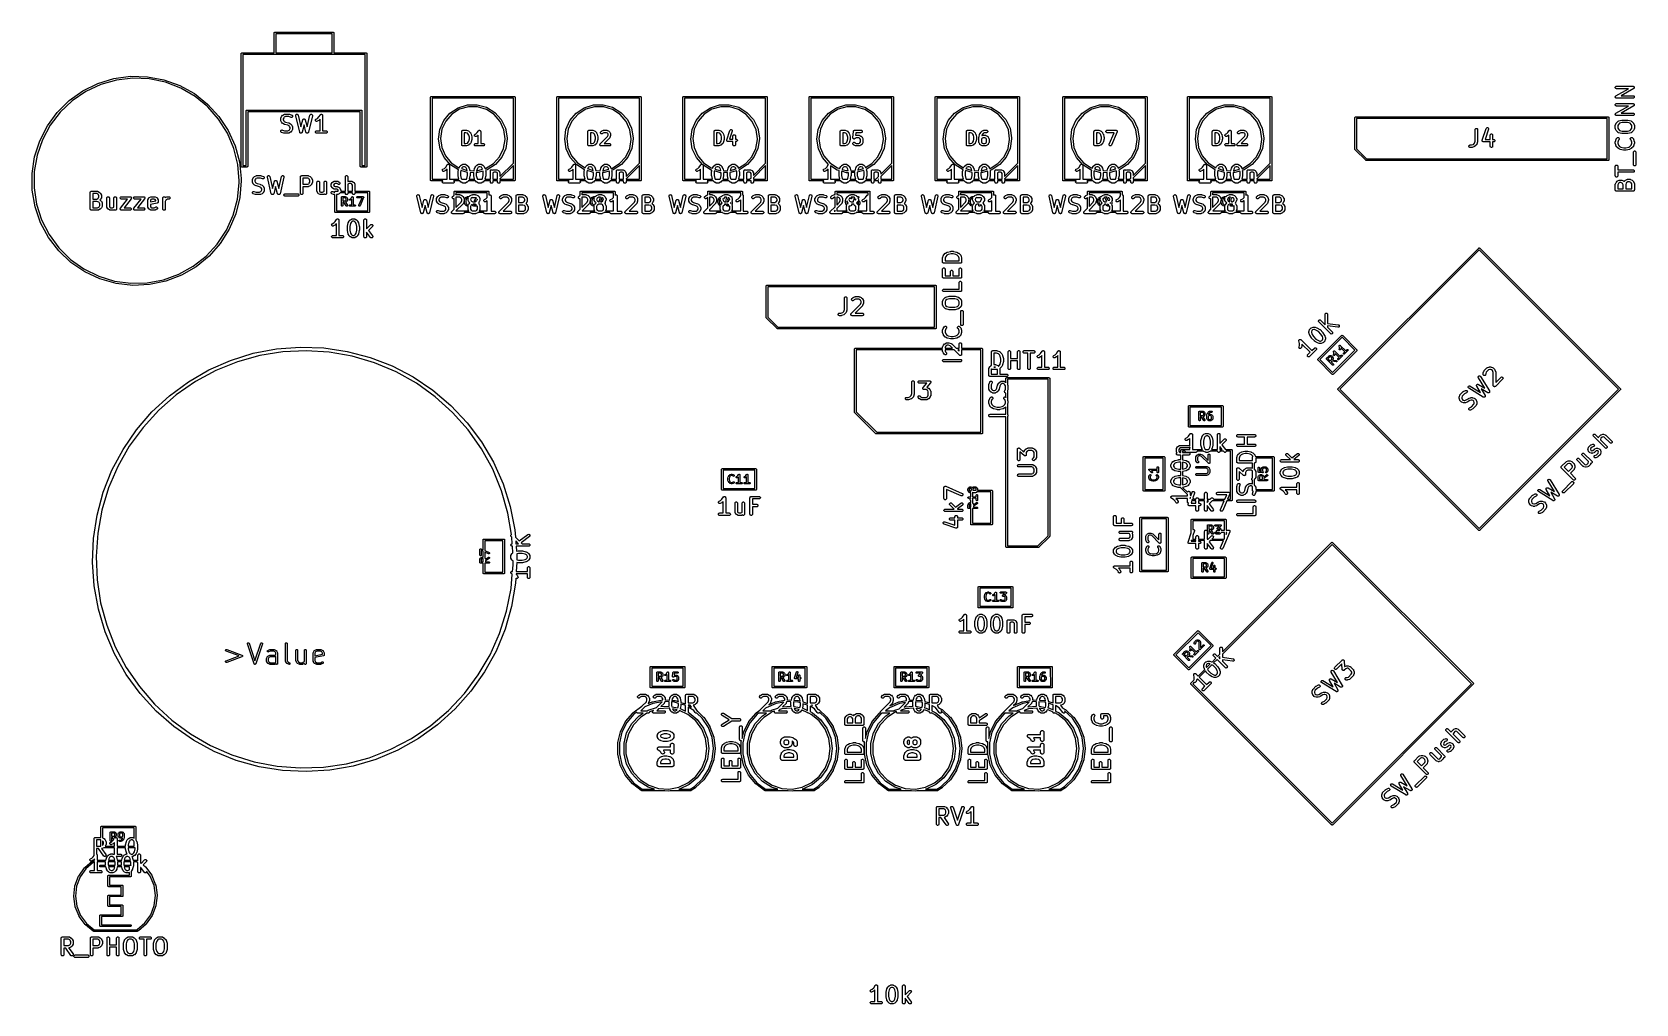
# Model space of a CAD drawing. Extents: x 106.7 to 203.6, y -115.7 to -57.1.
import ezdxf

# ---------------------------------------------------------------- set-up
doc = ezdxf.new("R2010")
doc.units = 0
doc.header["$MEASUREMENT"] = 0
doc.layers.add('BLACK', color=7, linetype='CONTINUOUS')

msp = doc.modelspace()

# ---------------------------------------------------------------- linework, layer by layer
at = {"layer": 'BLACK', "linetype": 'CONTINUOUS'}
for p, q in [((121.354, -57.1012), (121.356, -57.097)), ((121.354, -57.1056), (121.354, -57.1012)), ((121.354, -58.32), (121.354, -57.1056)), ((121.356, -57.0926), (121.359, -57.0888)), ((121.356, -57.097), (121.356, -57.0926)), ((121.359, -57.0888), (121.36, -57.0846)), ((121.36, -57.0846), (121.363, -57.0812)), ((121.363, -57.0812), (121.365, -57.0774)), ((121.365, -57.0774), (121.369, -57.0745)), ((121.369, -57.0745), (121.371, -57.0711)), ((121.371, -57.0711), (121.375, -57.0689)), ((121.375, -57.0689), (121.379, -57.066)), ((121.379, -57.066), (121.383, -57.0645)), ((121.383, -57.0645), (121.387, -57.0623)), ((121.387, -57.0623), (121.391, -57.0615)), ((121.391, -57.0615), (121.395, -57.06)), ((121.395, -57.06), (124.913, -57.06)), ((121.454, -57.16), (121.454, -58.32)), ((124.854, -57.16), (121.454, -57.16)), ((124.854, -58.32), (124.854, -57.16)), ((124.913, -57.06), (124.917, -57.0615)), ((124.917, -57.0615), (124.921, -57.0623)), ((124.921, -57.0623), (124.925, -57.0645)), ((124.925, -57.0645), (124.929, -57.066)), ((124.929, -57.066), (124.933, -57.0689)), ((124.933, -57.0689), (124.937, -57.0711)), ((124.937, -57.0711), (124.939, -57.0745)), ((124.939, -57.0745), (124.943, -57.0774)), ((124.943, -57.0774), (124.945, -57.0812)), ((124.945, -57.0812), (124.948, -57.0846)), ((124.948, -57.0846), (124.949, -57.0888)), ((124.949, -57.0888), (124.952, -57.0926)), ((124.952, -57.0926), (124.952, -57.097)), ((124.952, -57.097), (124.954, -57.1012)), ((124.954, -57.1012), (124.954, -58.32)), ((119.354, -58.3612), (119.356, -58.357)), ((119.354, -58.3788), (119.354, -58.3612)), ((119.354, -65.1512), (119.354, -58.3788)), ((119.354, -58.3788), (119.354, -58.3788)), ((119.356, -58.3526), (119.359, -58.3488)), ((119.356, -58.357), (119.356, -58.3526)), ((119.359, -58.3488), (119.36, -58.3446)), ((119.36, -58.3446), (119.363, -58.3412)), ((119.363, -58.3412), (119.365, -58.3374)), ((119.365, -58.3374), (119.369, -58.3345)), ((119.369, -58.3345), (119.371, -58.3311)), ((119.371, -58.3311), (119.375, -58.3289)), ((119.375, -58.3289), (119.379, -58.326)), ((119.379, -58.326), (119.383, -58.3245)), ((119.383, -58.3245), (119.387, -58.3223)), ((119.387, -58.3223), (119.391, -58.3215)), ((119.391, -58.3215), (119.395, -58.32)), ((119.395, -58.32), (121.354, -58.32)), ((126.854, -58.42), (119.454, -58.42)), ((119.454, -58.42), (119.454, -65.11)), ((121.454, -58.32), (124.854, -58.32)), ((124.954, -58.32), (126.913, -58.32)), ((126.854, -65.11), (126.854, -58.42)), ((126.913, -58.32), (126.917, -58.3215)), ((126.917, -58.3215), (126.921, -58.3223)), ((126.921, -58.3223), (126.925, -58.3245)), ((126.925, -58.3245), (126.929, -58.326)), ((126.929, -58.326), (126.933, -58.3289)), ((126.933, -58.3289), (126.937, -58.3311)), ((126.937, -58.3311), (126.939, -58.3345)), ((126.939, -58.3345), (126.943, -58.3374)), ((126.943, -58.3374), (126.945, -58.3412)), ((126.945, -58.3412), (126.948, -58.3446)), ((126.948, -58.3446), (126.949, -58.3488)), ((126.949, -58.3488), (126.952, -58.3526)), ((126.952, -58.3526), (126.952, -58.357)), ((126.952, -58.357), (126.954, -58.3612)), ((126.954, -58.3612), (126.954, -65.1688)), ((110.703, -60.1638), (111.673, -59.8674)), ((111.826, -59.9581), (110.869, -60.2289)), ((111.673, -59.8674), (112.677, -59.7299)), ((112.814, -59.8438), (111.826, -59.9581)), ((112.677, -59.7299), (113.691, -59.7546)), ((113.807, -59.8889), (112.814, -59.8438)), ((113.691, -59.7546), (114.687, -59.9411)), ((114.781, -60.0923), (113.807, -59.8889)), ((114.687, -59.9411), (115.641, -60.2845)), ((108.968, -61.1986), (109.794, -60.6114)), ((109.968, -60.6491), (109.145, -61.2081)), ((109.794, -60.6114), (110.703, -60.1638)), ((110.869, -60.2289), (109.968, -60.6491)), ((115.709, -60.4486), (114.781, -60.0923)), ((115.641, -60.2845), (116.527, -60.7759)), ((116.568, -60.9489), (115.709, -60.4486)), ((116.527, -60.7759), (117.324, -61.4028)), ((117.337, -61.5801), (116.568, -60.9489)), ((130.8, -60.9912), (130.802, -60.987)), ((130.8, -60.9956), (130.8, -60.9912)), ((130.8, -65.9912), (130.8, -60.9956)), ((130.802, -60.9826), (130.805, -60.9788)), ((130.802, -60.987), (130.802, -60.9826)), ((130.805, -60.9788), (130.806, -60.9746)), ((130.806, -60.9746), (130.809, -60.9712)), ((130.809, -60.9712), (130.811, -60.9674)), ((130.811, -60.9674), (130.815, -60.9645)), ((130.815, -60.9645), (130.817, -60.9611)), ((130.817, -60.9611), (130.821, -60.9589)), ((130.821, -60.9589), (130.825, -60.956)), ((130.825, -60.956), (130.829, -60.9545)), ((130.829, -60.9545), (130.833, -60.9523)), ((130.833, -60.9523), (130.837, -60.9515)), ((130.837, -60.9515), (130.841, -60.95)), ((130.841, -60.95), (135.859, -60.95)), ((135.859, -60.95), (135.863, -60.9515)), ((135.863, -60.9515), (135.867, -60.9523)), ((135.867, -60.9523), (135.871, -60.9545)), ((135.871, -60.9545), (135.875, -60.956)), ((135.875, -60.956), (135.879, -60.9589)), ((135.879, -60.9589), (135.883, -60.9611)), ((135.883, -60.9611), (135.885, -60.9645)), ((135.885, -60.9645), (135.889, -60.9674)), ((135.889, -60.9674), (135.891, -60.9712)), ((135.891, -60.9712), (135.894, -60.9746)), ((135.894, -60.9746), (135.895, -60.9788)), ((135.895, -60.9788), (135.898, -60.9826)), ((135.898, -60.9826), (135.898, -60.987)), ((135.898, -60.987), (135.9, -60.9912)), ((135.9, -60.9912), (135.9, -64.9978)), ((138.42, -60.9912), (138.422, -60.987)), ((138.42, -60.9956), (138.42, -60.9912)), ((138.42, -65.9912), (138.42, -60.9956)), ((138.422, -60.9826), (138.425, -60.9788)), ((138.422, -60.987), (138.422, -60.9826)), ((138.425, -60.9788), (138.426, -60.9746)), ((138.426, -60.9746), (138.429, -60.9712)), ((138.429, -60.9712), (138.431, -60.9674)), ((138.431, -60.9674), (138.435, -60.9645)), ((138.435, -60.9645), (138.437, -60.9611)), ((138.437, -60.9611), (138.441, -60.9589)), ((138.441, -60.9589), (138.445, -60.956)), ((138.445, -60.956), (138.449, -60.9545)), ((138.449, -60.9545), (138.453, -60.9523)), ((138.453, -60.9523), (138.457, -60.9515)), ((138.457, -60.9515), (138.461, -60.95)), ((138.461, -60.95), (143.479, -60.95)), ((143.479, -60.95), (143.483, -60.9515)), ((143.483, -60.9515), (143.487, -60.9523)), ((143.487, -60.9523), (143.491, -60.9545)), ((143.491, -60.9545), (143.495, -60.956)), ((143.495, -60.956), (143.499, -60.9589)), ((143.499, -60.9589), (143.503, -60.9611)), ((143.503, -60.9611), (143.505, -60.9645)), ((143.505, -60.9645), (143.509, -60.9674)), ((143.509, -60.9674), (143.511, -60.9712)), ((143.511, -60.9712), (143.514, -60.9746)), ((143.514, -60.9746), (143.515, -60.9788)), ((143.515, -60.9788), (143.518, -60.9826)), ((143.518, -60.9826), (143.518, -60.987)), ((143.518, -60.987), (143.52, -60.9912)), ((143.52, -60.9912), (143.52, -64.9978)), ((146.04, -60.9912), (146.042, -60.987)), ((146.04, -60.9956), (146.04, -60.9912)), ((146.04, -65.9912), (146.04, -60.9956)), ((146.042, -60.9826), (146.045, -60.9788)), ((146.042, -60.987), (146.042, -60.9826)), ((146.045, -60.9788), (146.046, -60.9746)), ((146.046, -60.9746), (146.049, -60.9712)), ((146.049, -60.9712), (146.051, -60.9674)), ((146.051, -60.9674), (146.055, -60.9645)), ((146.055, -60.9645), (146.057, -60.9611)), ((146.057, -60.9611), (146.061, -60.9589)), ((146.061, -60.9589), (146.065, -60.956)), ((146.065, -60.956), (146.069, -60.9545)), ((146.069, -60.9545), (146.073, -60.9523)), ((146.073, -60.9523), (146.077, -60.9515)), ((146.077, -60.9515), (146.081, -60.95)), ((146.081, -60.95), (151.099, -60.95)), ((151.099, -60.95), (151.103, -60.9515)), ((151.103, -60.9515), (151.107, -60.9523)), ((151.107, -60.9523), (151.111, -60.9545)), ((151.111, -60.9545), (151.115, -60.956)), ((151.115, -60.956), (151.119, -60.9589)), ((151.119, -60.9589), (151.123, -60.9611)), ((151.123, -60.9611), (151.125, -60.9645)), ((151.125, -60.9645), (151.129, -60.9674)), ((151.129, -60.9674), (151.131, -60.9712)), ((151.131, -60.9712), (151.134, -60.9746)), ((151.134, -60.9746), (151.135, -60.9788)), ((151.135, -60.9788), (151.138, -60.9826)), ((151.138, -60.9826), (151.138, -60.987)), ((151.138, -60.987), (151.14, -60.9912)), ((151.14, -60.9912), (151.14, -64.9978)), ((153.66, -60.9912), (153.662, -60.987)), ((153.66, -60.9956), (153.66, -60.9912)), ((153.66, -65.9912), (153.66, -60.9956)), ((153.662, -60.9826), (153.665, -60.9788)), ((153.662, -60.987), (153.662, -60.9826)), ((153.665, -60.9788), (153.666, -60.9746)), ((153.666, -60.9746), (153.669, -60.9712)), ((153.669, -60.9712), (153.671, -60.9674)), ((153.671, -60.9674), (153.675, -60.9645)), ((153.675, -60.9645), (153.677, -60.9611)), ((153.677, -60.9611), (153.681, -60.9589)), ((153.681, -60.9589), (153.685, -60.956)), ((153.685, -60.956), (153.689, -60.9545)), ((153.689, -60.9545), (153.693, -60.9523)), ((153.693, -60.9523), (153.697, -60.9515)), ((153.697, -60.9515), (153.701, -60.95)), ((153.701, -60.95), (158.719, -60.95)), ((158.719, -60.95), (158.723, -60.9515)), ((158.723, -60.9515), (158.727, -60.9523)), ((158.727, -60.9523), (158.731, -60.9545)), ((158.731, -60.9545), (158.735, -60.956)), ((158.735, -60.956), (158.739, -60.9589)), ((158.739, -60.9589), (158.743, -60.9611)), ((158.743, -60.9611), (158.745, -60.9645)), ((158.745, -60.9645), (158.749, -60.9674)), ((158.749, -60.9674), (158.751, -60.9712)), ((158.751, -60.9712), (158.754, -60.9746)), ((158.754, -60.9746), (158.755, -60.9788)), ((158.755, -60.9788), (158.758, -60.9826)), ((158.758, -60.9826), (158.758, -60.987)), ((158.758, -60.987), (158.76, -60.9912)), ((158.76, -60.9912), (158.76, -64.9978)), ((161.28, -60.9912), (161.282, -60.987)), ((161.28, -60.9956), (161.28, -60.9912)), ((161.28, -65.9912), (161.28, -60.9956)), ((161.282, -60.9826), (161.285, -60.9788)), ((161.282, -60.987), (161.282, -60.9826)), ((161.285, -60.9788), (161.286, -60.9746)), ((161.286, -60.9746), (161.289, -60.9712)), ((161.289, -60.9712), (161.291, -60.9674)), ((161.291, -60.9674), (161.295, -60.9645)), ((161.295, -60.9645), (161.297, -60.9611)), ((161.297, -60.9611), (161.301, -60.9589)), ((161.301, -60.9589), (161.305, -60.956)), ((161.305, -60.956), (161.309, -60.9545)), ((161.309, -60.9545), (161.313, -60.9523)), ((161.313, -60.9523), (161.317, -60.9515)), ((161.317, -60.9515), (161.321, -60.95)), ((161.321, -60.95), (166.339, -60.95)), ((166.339, -60.95), (166.343, -60.9515)), ((166.343, -60.9515), (166.347, -60.9523)), ((166.347, -60.9523), (166.351, -60.9545)), ((166.351, -60.9545), (166.355, -60.956)), ((166.355, -60.956), (166.359, -60.9589)), ((166.359, -60.9589), (166.363, -60.9611)), ((166.363, -60.9611), (166.365, -60.9645)), ((166.365, -60.9645), (166.369, -60.9674)), ((166.369, -60.9674), (166.371, -60.9712)), ((166.371, -60.9712), (166.374, -60.9746)), ((166.374, -60.9746), (166.375, -60.9788)), ((166.375, -60.9788), (166.378, -60.9826)), ((166.378, -60.9826), (166.378, -60.987)), ((166.378, -60.987), (166.38, -60.9912)), ((166.38, -60.9912), (166.38, -64.9978)), ((168.99, -60.9912), (168.992, -60.987)), ((168.99, -60.9956), (168.99, -60.9912)), ((168.99, -65.9912), (168.99, -60.9956)), ((168.992, -60.9826), (168.995, -60.9788)), ((168.992, -60.987), (168.992, -60.9826)), ((168.995, -60.9788), (168.996, -60.9746)), ((168.996, -60.9746), (168.999, -60.9712)), ((168.999, -60.9712), (169.001, -60.9674)), ((169.001, -60.9674), (169.005, -60.9645)), ((169.005, -60.9645), (169.007, -60.9611)), ((169.007, -60.9611), (169.011, -60.9589)), ((169.011, -60.9589), (169.015, -60.956)), ((169.015, -60.956), (169.019, -60.9545)), ((169.019, -60.9545), (169.023, -60.9523)), ((169.023, -60.9523), (169.027, -60.9515)), ((169.027, -60.9515), (169.031, -60.95)), ((169.031, -60.95), (174.049, -60.95)), ((174.049, -60.95), (174.053, -60.9515)), ((174.053, -60.9515), (174.057, -60.9523)), ((174.057, -60.9523), (174.061, -60.9545)), ((174.061, -60.9545), (174.065, -60.956)), ((174.065, -60.956), (174.069, -60.9589)), ((174.069, -60.9589), (174.073, -60.9611)), ((174.073, -60.9611), (174.075, -60.9645)), ((174.075, -60.9645), (174.079, -60.9674)), ((174.079, -60.9674), (174.081, -60.9712)), ((174.081, -60.9712), (174.084, -60.9746)), ((174.084, -60.9746), (174.085, -60.9788)), ((174.085, -60.9788), (174.088, -60.9826)), ((174.088, -60.9826), (174.088, -60.987)), ((174.088, -60.987), (174.09, -60.9912)), ((174.09, -60.9912), (174.09, -64.9978)), ((176.52, -60.9912), (176.522, -60.987)), ((176.52, -60.9956), (176.52, -60.9912)), ((176.52, -65.9912), (176.52, -60.9956)), ((176.522, -60.9826), (176.525, -60.9788)), ((176.522, -60.987), (176.522, -60.9826)), ((176.525, -60.9788), (176.526, -60.9746)), ((176.526, -60.9746), (176.529, -60.9712)), ((176.529, -60.9712), (176.531, -60.9674)), ((176.531, -60.9674), (176.535, -60.9645)), ((176.535, -60.9645), (176.537, -60.9611)), ((176.537, -60.9611), (176.541, -60.9589)), ((176.541, -60.9589), (176.545, -60.956)), ((176.545, -60.956), (176.549, -60.9545)), ((176.549, -60.9545), (176.553, -60.9523)), ((176.553, -60.9523), (176.557, -60.9515)), ((176.557, -60.9515), (176.561, -60.95)), ((176.561, -60.95), (181.579, -60.95)), ((181.579, -60.95), (181.583, -60.9515)), ((181.583, -60.9515), (181.587, -60.9523)), ((181.587, -60.9523), (181.591, -60.9545)), ((181.591, -60.9545), (181.595, -60.956)), ((181.595, -60.956), (181.599, -60.9589)), ((181.599, -60.9589), (181.603, -60.9611)), ((181.603, -60.9611), (181.605, -60.9645)), ((181.605, -60.9645), (181.609, -60.9674)), ((181.609, -60.9674), (181.611, -60.9712)), ((181.611, -60.9712), (181.614, -60.9746)), ((181.614, -60.9746), (181.615, -60.9788)), ((181.615, -60.9788), (181.618, -60.9826)), ((181.618, -60.9826), (181.618, -60.987)), ((181.618, -60.987), (181.62, -60.9912)), ((181.62, -60.9912), (181.62, -64.9978)), ((202.367, -60.9759), (202.369, -60.9696)), ((202.369, -60.9825), (202.367, -60.9759)), ((202.369, -60.3917), (202.377, -60.3673)), ((202.369, -60.4178), (202.369, -60.3917)), ((202.377, -60.4423), (202.369, -60.4178)), ((202.369, -60.9632), (202.371, -60.9568)), ((202.369, -60.9696), (202.369, -60.9632)), ((202.369, -60.9892), (202.369, -60.9825)), ((202.371, -60.9952), (202.369, -60.9892)), ((202.371, -60.9568), (202.372, -60.9502)), ((202.372, -61.0015), (202.371, -60.9952)), ((202.372, -60.9502), (202.375, -60.9447)), ((202.375, -61.0074), (202.372, -61.0015)), ((202.375, -60.9447), (202.377, -60.9387)), ((202.377, -61.0137), (202.375, -61.0074)), ((202.377, -60.3673), (202.394, -60.3473)), ((202.394, -60.4622), (202.377, -60.4423)), ((202.377, -60.9387), (202.382, -60.9335)), ((202.382, -61.0186), (202.377, -61.0137)), ((202.382, -60.9335), (202.385, -60.9277)), ((202.385, -61.0241), (202.382, -61.0186)), ((202.385, -60.9277), (202.39, -60.9236)), ((202.39, -61.0285), (202.385, -61.0241)), ((202.39, -60.9236), (202.394, -60.9187)), ((202.394, -61.0336), (202.39, -61.0285)), ((202.394, -60.3473), (202.417, -60.3343)), ((202.417, -60.4752), (202.394, -60.4622)), ((202.394, -60.9187), (202.4, -60.9154)), ((202.4, -61.0368), (202.394, -61.0336)), ((202.4, -60.9154), (202.405, -60.9111)), ((202.405, -61.041), (202.4, -61.0368)), ((202.405, -60.9111), (203.16, -60.4798)), ((202.417, -60.3343), (202.442, -60.3298)), ((202.442, -60.4798), (202.417, -60.4752)), ((202.442, -60.3298), (203.442, -60.3298)), ((203.16, -60.4798), (202.442, -60.4798)), ((203.48, -60.4699), (202.725, -60.9012)), ((202.725, -60.9012), (203.442, -60.9012)), ((203.442, -60.3298), (203.449, -60.3309)), ((203.442, -60.9012), (203.468, -60.9057)), ((203.449, -60.3309), (203.456, -60.331)), ((203.456, -60.331), (203.462, -60.3332)), ((203.462, -60.3332), (203.468, -60.3343)), ((203.468, -60.3343), (203.474, -60.3376)), ((203.468, -60.9057), (203.491, -60.9187)), ((203.491, -61.0336), (203.468, -61.0467)), ((203.474, -60.3376), (203.48, -60.34)), ((203.48, -60.34), (203.485, -60.3441)), ((203.485, -60.4656), (203.48, -60.4699)), ((203.485, -60.3441), (203.491, -60.3473)), ((203.491, -60.4622), (203.485, -60.4656)), ((203.491, -60.3473), (203.495, -60.3525)), ((203.495, -60.4573), (203.491, -60.4622)), ((203.491, -60.9187), (203.507, -60.9387)), ((203.507, -61.0137), (203.491, -61.0336)), ((203.495, -60.3525), (203.5, -60.3568)), ((203.5, -60.4532), (203.495, -60.4573)), ((203.5, -60.3568), (203.503, -60.3624)), ((203.503, -60.4474), (203.5, -60.4532)), ((203.503, -60.3624), (203.507, -60.3673)), ((203.507, -60.4423), (203.503, -60.4474)), ((203.507, -60.3673), (203.51, -60.3736)), ((203.51, -60.4362), (203.507, -60.4423)), ((203.507, -60.9387), (203.516, -60.9632)), ((203.516, -60.9892), (203.507, -61.0137)), ((203.51, -60.3736), (203.513, -60.3794)), ((203.513, -60.4307), (203.51, -60.4362)), ((203.513, -60.3794), (203.514, -60.3857)), ((203.514, -60.4241), (203.513, -60.4307)), ((203.514, -60.3857), (203.516, -60.3917)), ((203.516, -60.4178), (203.514, -60.4241)), ((203.516, -60.3917), (203.516, -60.3985)), ((203.516, -60.3985), (203.517, -60.4051)), ((203.517, -60.4051), (203.516, -60.4114)), ((203.516, -60.4114), (203.516, -60.4178)), ((203.516, -60.9632), (203.516, -60.9892)), ((107.647, -62.7284), (108.246, -61.9104)), ((108.423, -61.8914), (107.818, -62.6814)), ((108.246, -61.9104), (108.968, -61.1986)), ((109.145, -61.2081), (108.423, -61.8914)), ((117.324, -61.4028), (118.01, -62.149)), ((117.995, -62.3261), (117.337, -61.5801)), ((119.654, -61.8112), (119.656, -61.807)), ((119.654, -61.8288), (119.654, -61.8112)), ((119.654, -65.11), (119.654, -61.8288)), ((119.654, -61.8288), (119.654, -61.8288)), ((119.656, -61.8026), (119.659, -61.7988)), ((119.656, -61.807), (119.656, -61.8026)), ((119.659, -61.7988), (119.66, -61.7946)), ((119.66, -61.7946), (119.663, -61.7912)), ((119.663, -61.7912), (119.665, -61.7874)), ((119.665, -61.7874), (119.669, -61.7845)), ((119.669, -61.7845), (119.671, -61.7811)), ((119.671, -61.7811), (119.675, -61.7789)), ((119.675, -61.7789), (119.679, -61.776)), ((119.679, -61.776), (119.683, -61.7745)), ((119.683, -61.7745), (119.687, -61.7723)), ((119.687, -61.7723), (119.691, -61.7715)), ((119.691, -61.7715), (119.695, -61.77)), ((119.695, -61.77), (126.613, -61.77)), ((126.554, -61.87), (119.754, -61.87)), ((119.754, -61.87), (119.754, -65.1688)), ((126.554, -65.1512), (126.554, -61.87)), ((126.613, -61.77), (126.617, -61.7715)), ((126.617, -61.7715), (126.621, -61.7723)), ((126.621, -61.7723), (126.625, -61.7745)), ((126.625, -61.7745), (126.629, -61.776)), ((126.629, -61.776), (126.633, -61.7789)), ((126.633, -61.7789), (126.637, -61.7811)), ((126.637, -61.7811), (126.639, -61.7845)), ((126.639, -61.7845), (126.643, -61.7874)), ((126.643, -61.7874), (126.645, -61.7912)), ((126.645, -61.7912), (126.648, -61.7946)), ((126.648, -61.7946), (126.649, -61.7988)), ((126.649, -61.7988), (126.652, -61.8026)), ((126.652, -61.8026), (126.652, -61.807)), ((126.652, -61.807), (126.654, -61.8112)), ((126.654, -61.8112), (126.654, -65.11)), ((135.8, -61.05), (130.9, -61.05)), ((130.9, -61.05), (130.9, -65.95)), ((131.593, -62.4061), (131.97, -61.9569)), ((131.97, -61.9569), (132.459, -61.6316)), ((132.554, -61.72), (132.086, -62.015)), ((132.459, -61.6316), (133.019, -61.4566)), ((133.085, -61.568), (132.554, -61.72)), ((133.019, -61.4566), (133.606, -61.4459)), ((133.638, -61.5714), (133.085, -61.568)), ((133.606, -61.4459), (134.172, -61.6002)), ((134.168, -61.7298), (133.638, -61.5714)), ((134.632, -62.0306), (134.168, -61.7298)), ((134.172, -61.6002), (134.672, -61.9073)), ((134.672, -61.9073), (135.066, -62.3425)), ((135.8, -64.9793), (135.8, -61.05)), ((143.42, -61.05), (138.52, -61.05)), ((138.52, -61.05), (138.52, -65.95)), ((139.213, -62.4061), (139.59, -61.9569)), ((139.59, -61.9569), (140.079, -61.6316)), ((140.174, -61.72), (139.706, -62.015)), ((140.079, -61.6316), (140.639, -61.4566)), ((140.705, -61.568), (140.174, -61.72)), ((140.639, -61.4566), (141.226, -61.4459)), ((141.258, -61.5714), (140.705, -61.568)), ((141.226, -61.4459), (141.792, -61.6002)), ((141.788, -61.7298), (141.258, -61.5714)), ((142.252, -62.0306), (141.788, -61.7298)), ((141.792, -61.6002), (142.292, -61.9073)), ((142.292, -61.9073), (142.686, -62.3425)), ((143.42, -64.9793), (143.42, -61.05)), ((151.04, -61.05), (146.14, -61.05)), ((146.14, -61.05), (146.14, -65.95)), ((146.833, -62.4061), (147.21, -61.9569)), ((147.21, -61.9569), (147.699, -61.6316)), ((147.794, -61.72), (147.326, -62.015)), ((147.699, -61.6316), (148.259, -61.4566)), ((148.325, -61.568), (147.794, -61.72)), ((148.259, -61.4566), (148.846, -61.4459)), ((148.878, -61.5714), (148.325, -61.568)), ((148.846, -61.4459), (149.412, -61.6002)), ((149.408, -61.7298), (148.878, -61.5714)), ((149.872, -62.0306), (149.408, -61.7298)), ((149.412, -61.6002), (149.912, -61.9073)), ((149.912, -61.9073), (150.306, -62.3425)), ((151.04, -64.9793), (151.04, -61.05)), ((158.66, -61.05), (153.76, -61.05)), ((153.76, -61.05), (153.76, -65.95)), ((154.453, -62.4061), (154.83, -61.9569)), ((154.83, -61.9569), (155.319, -61.6316)), ((155.414, -61.72), (154.946, -62.015)), ((155.319, -61.6316), (155.879, -61.4566)), ((155.945, -61.568), (155.414, -61.72)), ((155.879, -61.4566), (156.466, -61.4459)), ((156.498, -61.5714), (155.945, -61.568)), ((156.466, -61.4459), (157.032, -61.6002)), ((157.028, -61.7298), (156.498, -61.5714)), ((157.492, -62.0306), (157.028, -61.7298)), ((157.032, -61.6002), (157.532, -61.9073)), ((157.532, -61.9073), (157.926, -62.3425)), ((158.66, -64.9793), (158.66, -61.05)), ((166.28, -61.05), (161.38, -61.05)), ((161.38, -61.05), (161.38, -65.95)), ((162.073, -62.4061), (162.45, -61.9569)), ((162.45, -61.9569), (162.939, -61.6316)), ((163.034, -61.72), (162.566, -62.015)), ((162.939, -61.6316), (163.499, -61.4566)), ((163.565, -61.568), (163.034, -61.72)), ((163.499, -61.4566), (164.086, -61.4459)), ((164.118, -61.5714), (163.565, -61.568)), ((164.086, -61.4459), (164.652, -61.6002)), ((164.648, -61.7298), (164.118, -61.5714)), ((165.112, -62.0306), (164.648, -61.7298)), ((164.652, -61.6002), (165.152, -61.9073)), ((165.152, -61.9073), (165.546, -62.3425)), ((166.28, -64.9793), (166.28, -61.05)), ((173.99, -61.05), (169.09, -61.05)), ((169.09, -61.05), (169.09, -65.95)), ((169.783, -62.4061), (170.16, -61.9569)), ((170.16, -61.9569), (170.649, -61.6316)), ((170.744, -61.72), (170.276, -62.015)), ((170.649, -61.6316), (171.209, -61.4566)), ((171.275, -61.568), (170.744, -61.72)), ((171.209, -61.4566), (171.796, -61.4459)), ((171.828, -61.5714), (171.275, -61.568)), ((171.796, -61.4459), (172.362, -61.6002)), ((172.358, -61.7298), (171.828, -61.5714)), ((172.822, -62.0306), (172.358, -61.7298)), ((172.362, -61.6002), (172.862, -61.9073)), ((172.862, -61.9073), (173.256, -62.3425)), ((173.99, -64.9793), (173.99, -61.05)), ((181.52, -61.05), (176.62, -61.05)), ((176.62, -61.05), (176.62, -65.95)), ((177.313, -62.4061), (177.69, -61.9569)), ((177.69, -61.9569), (178.179, -61.6316)), ((178.274, -61.72), (177.806, -62.015)), ((178.179, -61.6316), (178.739, -61.4566)), ((178.805, -61.568), (178.274, -61.72)), ((178.739, -61.4566), (179.326, -61.4459)), ((179.358, -61.5714), (178.805, -61.568)), ((179.326, -61.4459), (179.892, -61.6002)), ((179.888, -61.7298), (179.358, -61.5714)), ((180.352, -62.0306), (179.888, -61.7298)), ((179.892, -61.6002), (180.392, -61.9073)), ((180.392, -61.9073), (180.786, -62.3425)), ((181.52, -64.9793), (181.52, -61.05)), ((202.369, -61.4394), (202.377, -61.4149)), ((202.369, -61.4654), (202.369, -61.4394)), ((202.377, -61.4899), (202.369, -61.4654)), ((202.369, -62.0108), (202.371, -62.0045)), ((202.371, -62.0045), (202.372, -61.9978)), ((202.372, -61.9978), (202.375, -61.9923)), ((202.375, -61.9923), (202.377, -61.9863)), ((202.377, -61.4149), (202.394, -61.3949)), ((202.394, -61.5098), (202.377, -61.4899)), ((202.377, -61.9863), (202.382, -61.9812)), ((202.382, -61.9812), (202.385, -61.9753)), ((202.385, -61.9753), (202.39, -61.9713)), ((202.39, -61.9713), (202.394, -61.9664)), ((202.394, -61.3949), (202.417, -61.3819)), ((202.417, -61.5229), (202.394, -61.5098)), ((202.394, -61.9664), (202.4, -61.963)), ((202.4, -61.963), (202.405, -61.9587)), ((202.411, -61.0433), (202.405, -61.041)), ((202.405, -61.9587), (203.16, -61.5274)), ((202.417, -61.0467), (202.411, -61.0433)), ((202.423, -61.0478), (202.417, -61.0467)), ((202.417, -61.3819), (202.442, -61.3774)), ((202.442, -61.5274), (202.417, -61.5229)), ((202.429, -61.05), (202.423, -61.0478)), ((202.436, -61.05), (202.429, -61.05)), ((202.442, -61.0512), (202.436, -61.05)), ((203.442, -61.0512), (202.442, -61.0512)), ((202.442, -61.3774), (203.442, -61.3774)), ((203.16, -61.5274), (202.442, -61.5274)), ((203.48, -61.5175), (202.725, -61.9488)), ((202.725, -61.9488), (203.442, -61.9488)), ((203.468, -61.0467), (203.442, -61.0512)), ((203.442, -61.3774), (203.449, -61.3785)), ((203.442, -61.9488), (203.468, -61.9533)), ((203.449, -61.3785), (203.456, -61.3786)), ((203.456, -61.3786), (203.462, -61.3808)), ((203.462, -61.3808), (203.468, -61.3819)), ((203.468, -61.3819), (203.474, -61.3853)), ((203.468, -61.9533), (203.491, -61.9664)), ((203.474, -61.3853), (203.48, -61.3876)), ((203.48, -61.3876), (203.485, -61.3917)), ((203.485, -61.5132), (203.48, -61.5175)), ((203.485, -61.3917), (203.491, -61.3949)), ((203.491, -61.5098), (203.485, -61.5132)), ((203.491, -61.3949), (203.495, -61.4001)), ((203.495, -61.5049), (203.491, -61.5098)), ((203.491, -61.9664), (203.507, -61.9863)), ((203.495, -61.4001), (203.5, -61.4044)), ((203.5, -61.5008), (203.495, -61.5049)), ((203.5, -61.4044), (203.503, -61.41)), ((203.503, -61.495), (203.5, -61.5008)), ((203.503, -61.41), (203.507, -61.4149)), ((203.507, -61.4899), (203.503, -61.495)), ((203.507, -61.4149), (203.51, -61.4212)), ((203.51, -61.4839), (203.507, -61.4899)), ((203.507, -61.9863), (203.516, -62.0108)), ((203.51, -61.4212), (203.513, -61.427)), ((203.513, -61.4783), (203.51, -61.4839)), ((203.513, -61.427), (203.514, -61.4333)), ((203.514, -61.4717), (203.513, -61.4783)), ((203.514, -61.4333), (203.516, -61.4394)), ((203.516, -61.4654), (203.514, -61.4717)), ((203.516, -61.4394), (203.516, -61.4461)), ((203.516, -61.4461), (203.517, -61.4527)), ((203.517, -61.4527), (203.516, -61.459)), ((203.516, -61.459), (203.516, -61.4654)), ((107.187, -63.6316), (107.647, -62.7284)), ((107.818, -62.6814), (107.349, -63.5578)), ((118.524, -63.1676), (117.995, -62.3261)), ((118.01, -62.149), (118.568, -62.9953)), ((121.746, -62.2743), (121.749, -62.2659)), ((121.746, -62.2786), (121.746, -62.2743)), ((121.746, -62.2829), (121.746, -62.2786)), ((121.746, -62.3781), (121.746, -62.2829)), ((121.746, -62.3824), (121.746, -62.3781)), ((121.746, -62.3867), (121.746, -62.3824)), ((121.749, -62.3951), (121.746, -62.3867)), ((121.749, -62.2659), (121.75, -62.2572)), ((121.75, -62.4037), (121.749, -62.3951)), ((121.75, -62.2572), (121.752, -62.2535)), ((121.752, -62.4075), (121.75, -62.4037)), ((121.752, -62.2535), (121.754, -62.2493)), ((121.754, -62.4116), (121.752, -62.4075)), ((121.754, -62.2493), (121.801, -62.1541)), ((121.801, -62.5069), (121.754, -62.4116)), ((121.771, -62.9886), (121.793, -62.975)), ((121.793, -62.975), (121.819, -62.9698)), ((121.801, -62.1541), (121.808, -62.1444)), ((121.808, -62.5165), (121.801, -62.5069)), ((121.808, -62.1444), (121.815, -62.1346)), ((121.815, -62.5264), (121.808, -62.5165)), ((121.815, -62.1346), (121.863, -62.087)), ((121.863, -62.574), (121.815, -62.5264)), ((121.819, -62.9698), (121.844, -62.9736)), ((121.844, -62.9736), (121.976, -63.0174)), ((121.863, -62.087), (121.873, -62.0801)), ((121.873, -62.5809), (121.863, -62.574)), ((121.873, -62.0801), (121.882, -62.0729)), ((121.882, -62.588), (121.873, -62.5809)), ((121.882, -62.0729), (121.978, -62.0253)), ((121.978, -62.6357), (121.882, -62.588)), ((121.93, -62.232), (121.896, -62.3006)), ((121.896, -62.3006), (121.896, -62.3604)), ((121.896, -62.3604), (121.93, -62.4289)), ((121.96, -62.2016), (121.93, -62.232)), ((121.93, -62.4289), (121.96, -62.4593)), ((122.029, -62.1674), (121.96, -62.2016)), ((121.96, -62.4593), (122.037, -62.4978)), ((121.978, -62.0253), (121.982, -62.0241)), ((121.985, -62.638), (121.978, -62.6357)), ((121.982, -62.0241), (121.985, -62.0219)), ((121.985, -62.0219), (121.994, -62.0204)), ((121.993, -62.6413), (121.985, -62.638)), ((122.175, -62.687), (121.993, -62.6413)), ((121.994, -62.0204), (122.003, -62.0179)), ((122.003, -62.0179), (122.007, -62.0181)), ((122.007, -62.0181), (122.011, -62.0174)), ((122.011, -62.0174), (122.249, -62.0174)), ((122.237, -62.1674), (122.029, -62.1674)), ((122.037, -62.4978), (122.22, -62.5434)), ((122.252, -62.7254), (122.175, -62.687)), ((122.22, -62.5434), (122.227, -62.5468)), ((122.227, -62.5468), (122.235, -62.5491)), ((122.235, -62.5491), (122.33, -62.5967)), ((122.368, -62.2112), (122.237, -62.1674)), ((122.249, -62.0174), (122.261, -62.0195)), ((122.283, -62.7559), (122.252, -62.7254)), ((122.252, -62.9831), (122.283, -62.9527)), ((122.261, -62.0195), (122.273, -62.0212)), ((122.273, -62.0212), (122.416, -62.0688)), ((122.317, -62.8244), (122.283, -62.7559)), ((122.283, -62.9527), (122.317, -62.8842)), ((122.317, -62.8842), (122.317, -62.8244)), ((122.33, -62.5967), (122.34, -62.6039)), ((122.34, -62.6039), (122.35, -62.6108)), ((122.35, -62.6108), (122.398, -62.6584)), ((122.394, -62.215), (122.368, -62.2112)), ((122.42, -62.2097), (122.394, -62.215)), ((122.398, -62.6584), (122.404, -62.6682)), ((122.404, -62.6682), (122.412, -62.6779)), ((122.412, -62.6779), (122.459, -62.7731)), ((122.459, -62.9354), (122.412, -63.0307)), ((122.416, -62.0688), (122.439, -62.0813)), ((122.442, -62.1961), (122.42, -62.2097)), ((122.439, -62.0813), (122.456, -62.1007)), ((122.458, -62.1757), (122.442, -62.1961)), ((122.456, -62.1007), (122.466, -62.125)), ((122.466, -62.151), (122.458, -62.1757)), ((122.459, -62.7731), (122.46, -62.7773)), ((122.46, -62.9313), (122.459, -62.9354)), ((122.46, -62.7773), (122.463, -62.781)), ((122.463, -62.9276), (122.46, -62.9313)), ((122.463, -62.781), (122.464, -62.7897)), ((122.464, -62.9189), (122.463, -62.9276)), ((122.464, -62.7897), (122.467, -62.7981)), ((122.467, -62.9105), (122.464, -62.9189)), ((122.466, -62.125), (122.466, -62.151)), ((122.467, -62.7981), (122.466, -62.8024)), ((122.466, -62.8024), (122.467, -62.8067)), ((122.467, -62.9019), (122.466, -62.9062)), ((122.466, -62.9062), (122.467, -62.9105)), ((122.467, -62.8067), (122.467, -62.9019)), ((122.651, -62.0837), (122.658, -62.0588)), ((122.652, -62.1098), (122.651, -62.0837)), ((122.891, -63.1098), (122.652, -62.1098)), ((122.658, -62.0588), (122.674, -62.0379)), ((122.674, -62.0379), (122.696, -62.0235)), ((122.696, -62.0235), (122.721, -62.0175)), ((122.721, -62.0175), (122.747, -62.0205)), ((122.747, -62.0205), (122.77, -62.0322)), ((122.77, -62.0322), (122.788, -62.0511)), ((122.788, -62.0511), (122.798, -62.075)), ((122.798, -62.075), (122.968, -62.7859)), ((122.968, -62.7859), (123.082, -62.3588)), ((123.154, -62.6692), (123.036, -63.1117)), ((123.082, -62.3588), (123.084, -62.3527)), ((123.084, -62.3527), (123.086, -62.3463)), ((123.086, -62.3463), (123.09, -62.341)), ((123.09, -62.341), (123.093, -62.3351)), ((123.093, -62.3351), (123.097, -62.3304)), ((123.097, -62.3304), (123.101, -62.325)), ((123.101, -62.325), (123.106, -62.3213)), ((123.106, -62.3213), (123.111, -62.3167)), ((123.111, -62.3167), (123.117, -62.3139)), ((123.117, -62.3139), (123.122, -62.3101)), ((123.122, -62.3101), (123.129, -62.3084)), ((123.129, -62.3084), (123.135, -62.3057)), ((123.135, -62.3057), (123.141, -62.3051)), ((123.141, -62.3051), (123.148, -62.3034)), ((123.148, -62.3034), (123.154, -62.3039)), ((123.154, -62.3039), (123.16, -62.3034)), ((123.272, -63.1117), (123.154, -62.6692)), ((123.16, -62.3034), (123.167, -62.3051)), ((123.167, -62.3051), (123.173, -62.3057)), ((123.173, -62.3057), (123.179, -62.3084)), ((123.179, -62.3084), (123.186, -62.3101)), ((123.186, -62.3101), (123.191, -62.3139)), ((123.191, -62.3139), (123.197, -62.3167)), ((123.197, -62.3167), (123.202, -62.3213)), ((123.202, -62.3213), (123.207, -62.325)), ((123.207, -62.325), (123.211, -62.3304)), ((123.211, -62.3304), (123.215, -62.3351)), ((123.215, -62.3351), (123.218, -62.341)), ((123.218, -62.341), (123.222, -62.3463)), ((123.222, -62.3463), (123.224, -62.3527)), ((123.224, -62.3527), (123.226, -62.3588)), ((123.226, -62.3588), (123.34, -62.7859)), ((123.34, -62.7859), (123.51, -62.075)), ((123.656, -62.1098), (123.417, -63.1098)), ((123.51, -62.075), (123.52, -62.0511)), ((123.52, -62.0511), (123.538, -62.0322)), ((123.538, -62.0322), (123.561, -62.0205)), ((123.561, -62.0205), (123.587, -62.0175)), ((123.587, -62.0175), (123.612, -62.0235)), ((123.612, -62.0235), (123.634, -62.0379)), ((123.634, -62.0379), (123.65, -62.0588)), ((123.65, -62.0588), (123.657, -62.0837)), ((123.657, -62.0837), (123.656, -62.1098)), ((123.841, -62.3736), (123.847, -62.3483)), ((123.844, -62.3995), (123.841, -62.3736)), ((123.856, -62.4228), (123.844, -62.3995)), ((123.847, -62.3483), (123.861, -62.3265)), ((123.875, -62.4407), (123.856, -62.4228)), ((123.861, -62.3265), (123.882, -62.311)), ((123.898, -62.451), (123.875, -62.4407)), ((123.882, -62.311), (123.967, -62.2688)), ((123.924, -62.4526), (123.898, -62.451)), ((123.949, -62.4452), (123.924, -62.4526)), ((124.045, -62.3976), (123.949, -62.4452)), ((123.967, -62.2688), (124.048, -62.1875)), ((124.054, -62.3904), (124.045, -62.3976)), ((124.048, -62.1875), (124.139, -62.0508)), ((124.064, -62.3835), (124.054, -62.3904)), ((124.127, -62.3211), (124.064, -62.3835)), ((124.127, -63.0174), (124.127, -62.3211)), ((124.139, -62.0508), (124.142, -62.0478)), ((124.142, -62.0478), (124.144, -62.0442)), ((124.144, -62.0442), (124.151, -62.0384)), ((124.151, -62.0384), (124.157, -62.0319)), ((124.157, -62.0319), (124.161, -62.0301)), ((124.161, -62.0301), (124.164, -62.0274)), ((124.164, -62.0274), (124.173, -62.0244)), ((124.173, -62.0244), (124.181, -62.0204)), ((124.181, -62.0204), (124.185, -62.0199)), ((124.185, -62.0199), (124.189, -62.0185)), ((124.189, -62.0185), (124.198, -62.0185)), ((124.198, -62.0185), (124.206, -62.0175)), ((124.206, -62.0175), (124.21, -62.0185)), ((124.21, -62.0185), (124.215, -62.0185)), ((124.215, -62.0185), (124.223, -62.0216)), ((124.223, -62.0216), (124.232, -62.0237)), ((124.232, -62.0237), (124.235, -62.026)), ((124.235, -62.026), (124.239, -62.0274)), ((124.239, -62.0274), (124.246, -62.0332)), ((124.246, -62.0332), (124.253, -62.0381)), ((124.253, -62.0381), (124.256, -62.0415)), ((124.256, -62.0415), (124.259, -62.0442)), ((124.259, -62.0442), (124.264, -62.0519)), ((124.264, -62.0519), (124.269, -62.0591)), ((124.269, -62.0591), (124.27, -62.0631)), ((124.27, -62.0631), (124.272, -62.0667)), ((124.272, -62.0667), (124.274, -62.0755)), ((124.274, -62.0755), (124.276, -62.0841)), ((124.276, -62.0841), (124.276, -62.0883)), ((124.276, -62.0883), (124.277, -62.0924)), ((124.277, -62.0924), (124.277, -63.0174)), ((131.28, -63.5253), (131.356, -62.9433)), ((131.356, -62.9433), (131.593, -62.4061)), ((131.485, -62.9299), (131.4, -63.4762)), ((131.72, -62.4294), (131.485, -62.9299)), ((132.086, -62.015), (131.72, -62.4294)), ((134.993, -62.4494), (134.632, -62.0306)), ((135.222, -62.9527), (134.993, -62.4494)), ((135.066, -62.3425), (135.322, -62.8707)), ((135.3, -63.5), (135.222, -62.9527)), ((135.322, -62.8707), (135.419, -63.4494)), ((138.9, -63.5253), (138.976, -62.9433)), ((138.976, -62.9433), (139.213, -62.4061)), ((139.105, -62.9299), (139.02, -63.4762)), ((139.34, -62.4294), (139.105, -62.9299)), ((139.706, -62.015), (139.34, -62.4294)), ((142.613, -62.4494), (142.252, -62.0306)), ((142.842, -62.9527), (142.613, -62.4494)), ((142.686, -62.3425), (142.942, -62.8707)), ((142.92, -63.5), (142.842, -62.9527)), ((142.942, -62.8707), (143.039, -63.4494)), ((146.52, -63.5253), (146.596, -62.9433)), ((146.596, -62.9433), (146.833, -62.4061)), ((146.725, -62.9299), (146.64, -63.4762)), ((146.96, -62.4294), (146.725, -62.9299)), ((147.326, -62.015), (146.96, -62.4294)), ((148.881, -63.0001), (148.893, -62.9772)), ((148.893, -62.9772), (148.913, -62.9599)), ((148.913, -62.9599), (148.937, -62.9503)), ((148.937, -62.9503), (148.963, -62.9496)), ((148.963, -62.9496), (148.988, -62.9579)), ((148.988, -62.9579), (149.008, -62.974)), ((149.008, -62.974), (149.022, -62.9962)), ((150.233, -62.4494), (149.872, -62.0306)), ((150.462, -62.9527), (150.233, -62.4494)), ((150.306, -62.3425), (150.562, -62.8707)), ((150.54, -63.5), (150.462, -62.9527)), ((150.562, -62.8707), (150.659, -63.4494)), ((154.14, -63.5253), (154.216, -62.9433)), ((154.216, -62.9433), (154.453, -62.4061)), ((154.345, -62.9299), (154.26, -63.4762)), ((154.58, -62.4294), (154.345, -62.9299)), ((154.946, -62.015), (154.58, -62.4294)), ((157.853, -62.4494), (157.492, -62.0306)), ((158.082, -62.9527), (157.853, -62.4494)), ((157.926, -62.3425), (158.182, -62.8707)), ((158.16, -63.5), (158.082, -62.9527)), ((158.182, -62.8707), (158.279, -63.4494)), ((161.76, -63.5253), (161.836, -62.9433)), ((161.836, -62.9433), (162.073, -62.4061)), ((161.965, -62.9299), (161.88, -63.4762)), ((162.2, -62.4294), (161.965, -62.9299)), ((162.566, -62.015), (162.2, -62.4294)), ((165.473, -62.4494), (165.112, -62.0306)), ((165.702, -62.9527), (165.473, -62.4494)), ((165.546, -62.3425), (165.802, -62.8707)), ((165.78, -63.5), (165.702, -62.9527)), ((165.802, -62.8707), (165.899, -63.4494)), ((169.47, -63.5253), (169.546, -62.9433)), ((169.546, -62.9433), (169.783, -62.4061)), ((169.675, -62.9299), (169.59, -63.4762)), ((169.91, -62.4294), (169.675, -62.9299)), ((170.276, -62.015), (169.91, -62.4294)), ((173.183, -62.4494), (172.822, -62.0306)), ((173.412, -62.9527), (173.183, -62.4494)), ((173.256, -62.3425), (173.512, -62.8707)), ((173.49, -63.5), (173.412, -62.9527)), ((173.512, -62.8707), (173.609, -63.4494)), ((177, -63.5253), (177.076, -62.9433)), ((177.076, -62.9433), (177.313, -62.4061)), ((177.205, -62.9299), (177.12, -63.4762)), ((177.44, -62.4294), (177.205, -62.9299)), ((177.806, -62.015), (177.44, -62.4294)), ((180.713, -62.4494), (180.352, -62.0306)), ((180.942, -62.9527), (180.713, -62.4494)), ((180.786, -62.3425), (181.042, -62.8707)), ((181.02, -63.5), (180.942, -62.9527)), ((181.042, -62.8707), (181.139, -63.4494)), ((186.64, -62.2212), (186.642, -62.217)), ((186.64, -62.2388), (186.64, -62.2212)), ((186.64, -64.1328), (186.64, -62.2388)), ((186.64, -62.2388), (186.64, -62.2388)), ((186.642, -62.2126), (186.645, -62.2088)), ((186.642, -62.217), (186.642, -62.2126)), ((186.645, -62.2088), (186.646, -62.2046)), ((186.646, -62.2046), (186.649, -62.2012)), ((186.649, -62.2012), (186.651, -62.1974)), ((186.651, -62.1974), (186.655, -62.1945)), ((186.655, -62.1945), (186.657, -62.1911)), ((186.657, -62.1911), (186.661, -62.1889)), ((186.661, -62.1889), (186.665, -62.186)), ((186.665, -62.186), (186.669, -62.1845)), ((186.669, -62.1845), (186.673, -62.1823)), ((186.673, -62.1823), (186.677, -62.1815)), ((186.677, -62.1815), (186.681, -62.18)), ((186.681, -62.18), (201.939, -62.18)), ((186.74, -62.28), (186.74, -64.1143)), ((201.88, -62.28), (186.74, -62.28)), ((193.902, -62.9524), (193.906, -62.9267)), ((193.902, -63.6545), (193.902, -62.9524)), ((193.906, -62.9267), (193.919, -62.9042)), ((193.919, -62.9042), (193.939, -62.8874)), ((193.939, -62.8874), (193.964, -62.8785)), ((193.964, -62.8785), (193.99, -62.8785)), ((193.99, -62.8785), (194.014, -62.8874)), ((194.014, -62.8874), (194.034, -62.9042)), ((194.034, -62.9042), (194.047, -62.9267)), ((194.047, -62.9267), (194.052, -62.9524)), ((194.052, -62.9524), (194.052, -63.6667)), ((194.334, -63.5953), (194.572, -62.881)), ((194.714, -62.9285), (194.509, -63.544)), ((194.572, -62.881), (194.585, -62.8581)), ((194.585, -62.8581), (194.604, -62.8409)), ((194.604, -62.8409), (194.628, -62.8313)), ((194.628, -62.8313), (194.654, -62.8306)), ((194.654, -62.8306), (194.679, -62.8388)), ((194.679, -62.8388), (194.699, -62.855)), ((194.699, -62.855), (194.713, -62.8772)), ((194.713, -62.8772), (194.718, -62.9027)), ((194.718, -62.9027), (194.714, -62.9285)), ((201.88, -64.72), (201.88, -62.28)), ((201.939, -62.18), (201.943, -62.1815)), ((201.943, -62.1815), (201.947, -62.1823)), ((201.947, -62.1823), (201.951, -62.1845)), ((201.951, -62.1845), (201.955, -62.186)), ((201.955, -62.186), (201.959, -62.1889)), ((201.959, -62.1889), (201.963, -62.1911)), ((201.963, -62.1911), (201.965, -62.1945)), ((201.965, -62.1945), (201.969, -62.1974)), ((201.969, -62.1974), (201.971, -62.2012)), ((201.971, -62.2012), (201.974, -62.2046)), ((201.974, -62.2046), (201.975, -62.2088)), ((201.975, -62.2088), (201.978, -62.2126)), ((201.978, -62.2126), (201.978, -62.217)), ((201.978, -62.217), (201.98, -62.2212)), ((201.98, -62.2212), (201.98, -64.7788)), ((202.367, -62.0235), (202.369, -62.0172)), ((202.369, -62.0301), (202.367, -62.0235)), ((202.367, -62.6905), (202.368, -62.6862)), ((202.367, -62.881), (202.367, -62.6905)), ((202.368, -62.8852), (202.367, -62.881)), ((202.368, -62.6819), (202.37, -62.6735)), ((202.368, -62.6862), (202.368, -62.6819)), ((202.368, -62.8895), (202.368, -62.8852)), ((202.37, -62.8979), (202.368, -62.8895)), ((202.369, -62.0172), (202.369, -62.0108)), ((202.369, -62.0368), (202.369, -62.0301)), ((202.371, -62.0428), (202.369, -62.0368)), ((202.37, -62.6735), (202.372, -62.6648)), ((202.372, -62.9066), (202.37, -62.8979)), ((202.372, -62.0491), (202.371, -62.0428)), ((202.375, -62.055), (202.372, -62.0491)), ((202.372, -62.6648), (202.374, -62.6611)), ((202.374, -62.9103), (202.372, -62.9066)), ((202.374, -62.6611), (202.375, -62.6569)), ((202.375, -62.9145), (202.374, -62.9103)), ((202.377, -62.0613), (202.375, -62.055)), ((202.375, -62.6569), (202.423, -62.5617)), ((202.423, -63.0097), (202.375, -62.9145)), ((202.382, -62.0662), (202.377, -62.0613)), ((202.385, -62.0718), (202.382, -62.0662)), ((202.39, -62.0761), (202.385, -62.0718)), ((202.394, -62.0813), (202.39, -62.0761)), ((202.4, -62.0845), (202.394, -62.0813)), ((202.405, -62.0886), (202.4, -62.0845)), ((202.411, -62.0909), (202.405, -62.0886)), ((202.417, -62.0943), (202.411, -62.0909)), ((202.423, -62.0954), (202.417, -62.0943)), ((202.429, -62.0976), (202.423, -62.0954)), ((202.423, -62.5617), (202.43, -62.552)), ((202.436, -62.0976), (202.429, -62.0976)), ((202.43, -62.552), (202.437, -62.5422)), ((202.442, -62.0988), (202.436, -62.0976)), ((202.437, -62.5422), (202.532, -62.447)), ((203.442, -62.0988), (202.442, -62.0988)), ((202.552, -62.6397), (202.517, -62.7082)), ((202.517, -62.7082), (202.517, -62.8632)), ((202.517, -62.8632), (202.552, -62.9318)), ((202.532, -62.447), (202.538, -62.4428)), ((202.538, -62.4428), (202.543, -62.4378)), ((202.543, -62.4378), (202.549, -62.4354)), ((202.549, -62.4354), (202.554, -62.432)), ((202.624, -62.5677), (202.552, -62.6397)), ((202.552, -62.9318), (202.624, -63.0037)), ((202.554, -62.432), (202.56, -62.4302)), ((202.56, -62.4302), (202.567, -62.4272)), ((202.567, -62.4272), (202.758, -62.3796)), ((202.785, -62.5274), (202.624, -62.5677)), ((202.758, -62.3796), (202.767, -62.379)), ((202.767, -62.379), (202.776, -62.3774)), ((202.776, -62.3774), (203.109, -62.3774)), ((203.1, -62.5274), (202.785, -62.5274)), ((203.261, -62.5677), (203.1, -62.5274)), ((203.109, -62.3774), (203.118, -62.379)), ((203.118, -62.379), (203.127, -62.3796)), ((203.127, -62.3796), (203.318, -62.4272)), ((203.333, -62.6397), (203.261, -62.5677)), ((203.261, -63.0037), (203.333, -62.9318)), ((203.318, -62.4272), (203.324, -62.4302)), ((203.324, -62.4302), (203.331, -62.432)), ((203.331, -62.432), (203.336, -62.4354)), ((203.367, -62.7082), (203.333, -62.6397)), ((203.333, -62.9318), (203.367, -62.8632)), ((203.336, -62.4354), (203.342, -62.4378)), ((203.342, -62.4378), (203.347, -62.4428)), ((203.347, -62.4428), (203.353, -62.447)), ((203.353, -62.447), (203.448, -62.5422)), ((203.367, -62.8632), (203.367, -62.7082)), ((203.468, -62.0943), (203.442, -62.0988)), ((203.448, -62.5422), (203.455, -62.552)), ((203.455, -62.552), (203.462, -62.5617)), ((203.462, -62.5617), (203.509, -62.6569)), ((203.509, -62.9145), (203.462, -63.0097)), ((203.491, -62.0813), (203.468, -62.0943)), ((203.507, -62.0613), (203.491, -62.0813)), ((203.516, -62.0368), (203.507, -62.0613)), ((203.509, -62.6569), (203.511, -62.6611)), ((203.511, -62.9103), (203.509, -62.9145)), ((203.511, -62.6611), (203.513, -62.6648)), ((203.513, -62.9066), (203.511, -62.9103)), ((203.513, -62.6648), (203.514, -62.6735)), ((203.514, -62.8979), (203.513, -62.9066)), ((203.514, -62.6735), (203.517, -62.6819)), ((203.517, -62.8895), (203.514, -62.8979)), ((203.516, -62.0108), (203.516, -62.0368)), ((203.517, -62.6819), (203.517, -62.6862)), ((203.517, -62.6862), (203.517, -62.6905)), ((203.517, -62.6905), (203.517, -62.881)), ((203.517, -62.881), (203.517, -62.8852)), ((203.517, -62.8852), (203.517, -62.8895)), ((106.877, -64.5968), (107.187, -63.6316)), ((107.349, -63.5578), (107.025, -64.4981)), ((118.913, -64.083), (118.524, -63.1676)), ((118.568, -62.9953), (118.984, -63.9199)), ((118.984, -63.9199), (119.246, -64.8991)), ((121.746, -63.0338), (121.755, -63.009)), ((121.747, -63.0598), (121.746, -63.0338)), ((121.757, -63.084), (121.747, -63.0598)), ((121.755, -63.009), (121.771, -62.9886)), ((121.774, -63.1035), (121.757, -63.084)), ((121.797, -63.1159), (121.774, -63.1035)), ((121.94, -63.1635), (121.797, -63.1159)), ((121.952, -63.1653), (121.94, -63.1635)), ((121.964, -63.1674), (121.952, -63.1653)), ((122.202, -63.1674), (121.964, -63.1674)), ((121.976, -63.0174), (122.184, -63.0174)), ((122.184, -63.0174), (122.252, -62.9831)), ((122.206, -63.1666), (122.202, -63.1674)), ((122.21, -63.1669), (122.206, -63.1666)), ((122.219, -63.1644), (122.21, -63.1669)), ((122.227, -63.1629), (122.219, -63.1644)), ((122.231, -63.1607), (122.227, -63.1629)), ((122.235, -63.1595), (122.231, -63.1607)), ((122.33, -63.1118), (122.235, -63.1595)), ((122.34, -63.1047), (122.33, -63.1118)), ((122.35, -63.0978), (122.34, -63.1047)), ((122.398, -63.0502), (122.35, -63.0978)), ((122.404, -63.0403), (122.398, -63.0502)), ((122.412, -63.0307), (122.404, -63.0403)), ((122.894, -63.1168), (122.891, -63.1098)), ((122.896, -63.1242), (122.894, -63.1168)), ((122.899, -63.1286), (122.896, -63.1242)), ((122.901, -63.1337), (122.899, -63.1286)), ((122.906, -63.1392), (122.901, -63.1337)), ((122.911, -63.1455), (122.906, -63.1392)), ((122.915, -63.1486), (122.911, -63.1455)), ((122.919, -63.1526), (122.915, -63.1486)), ((122.926, -63.156), (122.919, -63.1526)), ((122.932, -63.1604), (122.926, -63.156)), ((122.937, -63.1618), (122.932, -63.1604)), ((122.942, -63.1643), (122.937, -63.1618)), ((122.95, -63.1651), (122.942, -63.1643)), ((122.957, -63.1671), (122.95, -63.1651)), ((122.963, -63.1666), (122.957, -63.1671)), ((122.968, -63.1672), (122.963, -63.1666)), ((122.975, -63.1655), (122.968, -63.1672)), ((122.983, -63.1648), (122.975, -63.1655)), ((122.988, -63.1625), (122.983, -63.1648)), ((122.993, -63.1612), (122.988, -63.1625)), ((123, -63.157), (122.993, -63.1612)), ((123.007, -63.1538), (123, -63.157)), ((123.01, -63.1499), (123.007, -63.1538)), ((123.015, -63.1469), (123.01, -63.1499)), ((123.02, -63.1407), (123.015, -63.1469)), ((123.025, -63.1353), (123.02, -63.1407)), ((123.027, -63.1304), (123.025, -63.1353)), ((123.031, -63.126), (123.027, -63.1304)), ((123.033, -63.1186), (123.031, -63.126)), ((123.036, -63.1117), (123.033, -63.1186)), ((123.275, -63.1186), (123.272, -63.1117)), ((123.277, -63.126), (123.275, -63.1186)), ((123.281, -63.1304), (123.277, -63.126)), ((123.283, -63.1353), (123.281, -63.1304)), ((123.288, -63.1407), (123.283, -63.1353)), ((123.293, -63.1469), (123.288, -63.1407)), ((123.298, -63.1499), (123.293, -63.1469)), ((123.301, -63.1538), (123.298, -63.1499)), ((123.308, -63.157), (123.301, -63.1538)), ((123.315, -63.1612), (123.308, -63.157)), ((123.32, -63.1625), (123.315, -63.1612)), ((123.325, -63.1648), (123.32, -63.1625)), ((123.333, -63.1655), (123.325, -63.1648)), ((123.34, -63.1672), (123.333, -63.1655)), ((123.345, -63.1666), (123.34, -63.1672)), ((123.351, -63.1671), (123.345, -63.1666)), ((123.358, -63.1651), (123.351, -63.1671)), ((123.366, -63.1643), (123.358, -63.1651)), ((123.371, -63.1618), (123.366, -63.1643)), ((123.376, -63.1604), (123.371, -63.1618)), ((123.382, -63.156), (123.376, -63.1604)), ((123.389, -63.1526), (123.382, -63.156)), ((123.393, -63.1486), (123.389, -63.1526)), ((123.397, -63.1455), (123.393, -63.1486)), ((123.402, -63.1392), (123.397, -63.1455)), ((123.407, -63.1337), (123.402, -63.1392)), ((123.409, -63.1286), (123.407, -63.1337)), ((123.412, -63.1242), (123.409, -63.1286)), ((123.414, -63.1168), (123.412, -63.1242)), ((123.417, -63.1098), (123.414, -63.1168)), ((123.842, -63.0794), (123.851, -63.0549)), ((123.842, -63.1054), (123.842, -63.0794)), ((123.851, -63.1299), (123.842, -63.1054)), ((123.851, -63.0549), (123.868, -63.0349)), ((123.868, -63.1498), (123.851, -63.1299)), ((123.868, -63.0349), (123.89, -63.0219)), ((123.89, -63.1629), (123.868, -63.1498)), ((123.89, -63.0219), (123.916, -63.0174)), ((123.916, -63.1674), (123.89, -63.1629)), ((123.916, -63.0174), (124.127, -63.0174)), ((124.487, -63.1674), (123.916, -63.1674)), ((124.277, -63.0174), (124.487, -63.0174)), ((124.487, -63.0174), (124.513, -63.0219)), ((124.513, -63.1629), (124.487, -63.1674)), ((124.513, -63.0219), (124.536, -63.0349)), ((124.536, -63.1498), (124.513, -63.1629)), ((124.536, -63.0349), (124.552, -63.0549)), ((124.552, -63.1299), (124.536, -63.1498)), ((124.552, -63.0549), (124.561, -63.0794)), ((124.561, -63.1054), (124.552, -63.1299)), ((124.561, -63.0794), (124.561, -63.1054)), ((131.37, -64.1052), (131.28, -63.5253)), ((131.4, -63.4762), (131.472, -64.0244)), ((132.685, -63.0619), (132.686, -63.0554)), ((132.685, -63.8619), (132.685, -63.0619)), ((132.686, -63.8684), (132.685, -63.8619)), ((132.686, -63.0489), (132.688, -63.0427)), ((132.686, -63.0554), (132.686, -63.0489)), ((132.686, -63.8749), (132.686, -63.8684)), ((132.688, -63.8811), (132.686, -63.8749)), ((132.688, -63.0427), (132.689, -63.0363)), ((132.689, -63.8876), (132.688, -63.8811)), ((132.689, -63.0363), (132.692, -63.0306)), ((132.692, -63.8932), (132.689, -63.8876)), ((132.692, -63.0306), (132.695, -63.0244)), ((132.695, -63.8994), (132.692, -63.8932)), ((132.695, -63.0244), (132.699, -63.0194)), ((132.699, -63.9044), (132.695, -63.8994)), ((132.699, -63.0194), (132.702, -63.0137)), ((132.702, -63.9101), (132.699, -63.9044)), ((132.702, -63.0137), (132.707, -63.0095)), ((132.707, -63.9143), (132.702, -63.9101)), ((132.707, -63.0095), (132.711, -63.0045)), ((132.711, -63.9194), (132.707, -63.9143)), ((132.711, -63.0045), (132.717, -63.0012)), ((132.717, -63.9226), (132.711, -63.9194)), ((132.717, -63.0012), (132.722, -62.997)), ((132.722, -63.9269), (132.717, -63.9226)), ((132.722, -62.997), (132.728, -62.9947)), ((132.728, -63.9291), (132.722, -63.9269)), ((132.728, -62.9947), (132.734, -62.9914)), ((132.734, -63.9324), (132.728, -63.9291)), ((132.734, -62.9914), (132.74, -62.9903)), ((132.74, -63.9335), (132.734, -63.9324)), ((132.74, -62.9903), (132.746, -62.988)), ((132.746, -63.9358), (132.74, -63.9335)), ((132.746, -62.988), (132.753, -62.988)), ((132.753, -63.9358), (132.746, -63.9358)), ((132.753, -62.988), (132.76, -62.9869)), ((132.76, -63.9369), (132.753, -63.9358)), ((132.76, -62.9869), (132.95, -62.9869)), ((132.95, -63.9369), (132.76, -63.9369)), ((132.835, -63.1369), (132.835, -63.7869)), ((132.938, -63.1369), (132.835, -63.1369)), ((132.835, -63.7869), (132.938, -63.7869)), ((133.024, -63.1656), (132.938, -63.1369)), ((132.938, -63.7869), (133.024, -63.7583)), ((132.95, -62.9869), (132.962, -62.989)), ((132.962, -63.9348), (132.95, -63.9369)), ((132.962, -62.989), (132.974, -62.9908)), ((132.974, -63.9331), (132.962, -63.9348)), ((132.974, -62.9908), (133.088, -63.0288)), ((133.088, -63.895), (132.974, -63.9331)), ((133.079, -63.2206), (133.024, -63.1656)), ((133.024, -63.7583), (133.079, -63.7032)), ((133.108, -63.2786), (133.079, -63.2206)), ((133.079, -63.7032), (133.108, -63.6453)), ((133.088, -63.0288), (133.092, -63.0309)), ((133.092, -63.8929), (133.088, -63.895)), ((133.092, -63.0309), (133.096, -63.032)), ((133.096, -63.8918), (133.092, -63.8929)), ((133.096, -63.032), (133.103, -63.0371)), ((133.103, -63.8867), (133.096, -63.8918)), ((133.103, -63.0371), (133.111, -63.0413)), ((133.111, -63.8826), (133.103, -63.8867)), ((133.142, -63.414), (133.108, -63.2786)), ((133.108, -63.6453), (133.142, -63.5098)), ((133.111, -63.0413), (133.114, -63.0445)), ((133.114, -63.8793), (133.111, -63.8826)), ((133.114, -63.0445), (133.117, -63.047)), ((133.117, -63.8768), (133.114, -63.8793)), ((133.117, -63.047), (133.194, -63.1232)), ((133.194, -63.8007), (133.117, -63.8768)), ((133.142, -63.5098), (133.142, -63.414)), ((133.194, -63.1232), (133.2, -63.133)), ((133.2, -63.7908), (133.194, -63.8007)), ((133.2, -63.133), (133.208, -63.1426)), ((133.208, -63.7812), (133.2, -63.7908)), ((133.208, -63.1426), (133.246, -63.2188)), ((133.246, -63.705), (133.208, -63.7812)), ((133.246, -63.2188), (133.248, -63.2267)), ((133.248, -63.6971), (133.246, -63.705)), ((133.248, -63.2267), (133.251, -63.2342)), ((133.251, -63.6896), (133.248, -63.6971)), ((133.251, -63.2342), (133.289, -63.3866)), ((133.289, -63.5372), (133.251, -63.6896)), ((133.289, -63.3866), (133.29, -63.3957)), ((133.29, -63.5281), (133.289, -63.5372)), ((133.29, -63.3957), (133.292, -63.4048)), ((133.292, -63.519), (133.29, -63.5281)), ((133.292, -63.4048), (133.292, -63.519)), ((133.447, -63.286), (133.453, -63.2606)), ((133.45, -63.3119), (133.447, -63.286)), ((133.448, -63.8489), (133.456, -63.8244)), ((133.448, -63.8749), (133.448, -63.8489)), ((133.456, -63.8994), (133.448, -63.8749)), ((133.461, -63.3352), (133.45, -63.3119)), ((133.453, -63.2606), (133.467, -63.2389)), ((133.456, -63.8244), (133.473, -63.8045)), ((133.473, -63.9194), (133.456, -63.8994)), ((133.48, -63.3531), (133.461, -63.3352)), ((133.467, -63.2389), (133.488, -63.2234)), ((133.473, -63.8045), (133.496, -63.7914)), ((133.496, -63.9324), (133.473, -63.9194)), ((133.504, -63.3634), (133.48, -63.3531)), ((133.488, -63.2234), (133.553, -63.1907)), ((133.496, -63.7914), (133.521, -63.7869)), ((133.521, -63.9369), (133.496, -63.9324)), ((133.53, -63.365), (133.504, -63.3634)), ((133.521, -63.7869), (133.675, -63.7869)), ((133.979, -63.9369), (133.521, -63.9369)), ((133.555, -63.3576), (133.53, -63.365)), ((133.553, -63.1907), (133.616, -63.1284)), ((133.631, -63.3195), (133.555, -63.3576)), ((133.616, -63.1284), (133.688, -63.0203)), ((133.641, -63.3123), (133.631, -63.3195)), ((133.651, -63.3054), (133.641, -63.3123)), ((133.675, -63.2811), (133.651, -63.3054)), ((133.675, -63.7869), (133.675, -63.2811)), ((133.688, -63.0203), (133.69, -63.0173)), ((133.69, -63.0173), (133.693, -63.0137)), ((133.693, -63.0137), (133.699, -63.0079)), ((133.699, -63.0079), (133.706, -63.0015)), ((133.706, -63.0015), (133.709, -62.9996)), ((133.709, -62.9996), (133.713, -62.997)), ((133.713, -62.997), (133.721, -62.9939)), ((133.721, -62.9939), (133.729, -62.9899)), ((133.729, -62.9899), (133.733, -62.9895)), ((133.733, -62.9895), (133.737, -62.988)), ((133.737, -62.988), (133.746, -62.988)), ((133.746, -62.988), (133.755, -62.9871)), ((133.755, -62.9871), (133.759, -62.988)), ((133.759, -62.988), (133.763, -62.988)), ((133.763, -62.988), (133.771, -62.9911)), ((133.771, -62.9911), (133.78, -62.9932)), ((133.78, -62.9932), (133.784, -62.9955)), ((133.784, -62.9955), (133.787, -62.997)), ((133.787, -62.997), (133.794, -63.0027)), ((133.794, -63.0027), (133.802, -63.0077)), ((133.802, -63.0077), (133.804, -63.011)), ((133.804, -63.011), (133.807, -63.0137)), ((133.807, -63.0137), (133.812, -63.0214)), ((133.812, -63.0214), (133.817, -63.0287)), ((133.817, -63.0287), (133.818, -63.0327)), ((133.818, -63.0327), (133.82, -63.0363)), ((133.82, -63.0363), (133.822, -63.0451)), ((133.822, -63.0451), (133.825, -63.0537)), ((133.825, -63.0537), (133.824, -63.0578)), ((133.824, -63.0578), (133.825, -63.0619)), ((133.825, -63.0619), (133.825, -63.7869)), ((133.825, -63.7869), (133.979, -63.7869)), ((133.979, -63.7869), (134.004, -63.7914)), ((134.004, -63.9324), (133.979, -63.9369)), ((134.004, -63.7914), (134.027, -63.8045)), ((134.027, -63.9194), (134.004, -63.9324)), ((134.027, -63.8045), (134.044, -63.8244)), ((134.044, -63.8994), (134.027, -63.9194)), ((134.044, -63.8244), (134.052, -63.8489)), ((134.052, -63.8749), (134.044, -63.8994)), ((134.052, -63.8489), (134.052, -63.8749)), ((135.208, -64.0929), (135.299, -63.5476)), ((135.299, -63.5476), (135.3, -63.5)), ((135.42, -63.5), (135.337, -64.081)), ((135.419, -63.4494), (135.42, -63.5)), ((138.99, -64.1052), (138.9, -63.5253)), ((139.02, -63.4762), (139.092, -64.0244)), ((140.305, -63.0619), (140.306, -63.0554)), ((140.305, -63.8619), (140.305, -63.0619)), ((140.306, -63.8684), (140.305, -63.8619)), ((140.306, -63.0489), (140.308, -63.0427)), ((140.306, -63.0554), (140.306, -63.0489)), ((140.306, -63.8749), (140.306, -63.8684)), ((140.308, -63.8811), (140.306, -63.8749)), ((140.308, -63.0427), (140.309, -63.0363)), ((140.309, -63.8876), (140.308, -63.8811)), ((140.309, -63.0363), (140.312, -63.0306)), ((140.312, -63.8932), (140.309, -63.8876)), ((140.312, -63.0306), (140.315, -63.0244)), ((140.315, -63.8994), (140.312, -63.8932)), ((140.315, -63.0244), (140.319, -63.0194)), ((140.319, -63.9044), (140.315, -63.8994)), ((140.319, -63.0194), (140.322, -63.0137)), ((140.322, -63.9101), (140.319, -63.9044)), ((140.322, -63.0137), (140.327, -63.0095)), ((140.327, -63.9143), (140.322, -63.9101)), ((140.327, -63.0095), (140.331, -63.0045)), ((140.331, -63.9194), (140.327, -63.9143)), ((140.331, -63.0045), (140.337, -63.0012)), ((140.337, -63.9226), (140.331, -63.9194)), ((140.337, -63.0012), (140.342, -62.997)), ((140.342, -63.9269), (140.337, -63.9226)), ((140.342, -62.997), (140.348, -62.9947)), ((140.348, -63.9291), (140.342, -63.9269)), ((140.348, -62.9947), (140.354, -62.9914)), ((140.354, -63.9324), (140.348, -63.9291)), ((140.354, -62.9914), (140.36, -62.9903)), ((140.36, -63.9335), (140.354, -63.9324)), ((140.36, -62.9903), (140.366, -62.988)), ((140.366, -63.9358), (140.36, -63.9335)), ((140.366, -62.988), (140.373, -62.988)), ((140.373, -63.9358), (140.366, -63.9358)), ((140.373, -62.988), (140.38, -62.9869)), ((140.38, -63.9369), (140.373, -63.9358)), ((140.38, -62.9869), (140.57, -62.9869)), ((140.57, -63.9369), (140.38, -63.9369)), ((140.455, -63.1369), (140.455, -63.7869)), ((140.558, -63.1369), (140.455, -63.1369)), ((140.455, -63.7869), (140.558, -63.7869)), ((140.644, -63.1656), (140.558, -63.1369)), ((140.558, -63.7869), (140.644, -63.7583)), ((140.57, -62.9869), (140.582, -62.989)), ((140.582, -63.9348), (140.57, -63.9369)), ((140.582, -62.989), (140.594, -62.9908)), ((140.594, -63.9331), (140.582, -63.9348)), ((140.594, -62.9908), (140.708, -63.0288)), ((140.708, -63.895), (140.594, -63.9331)), ((140.699, -63.2206), (140.644, -63.1656)), ((140.644, -63.7583), (140.699, -63.7032)), ((140.728, -63.2786), (140.699, -63.2206)), ((140.699, -63.7032), (140.728, -63.6453)), ((140.708, -63.0288), (140.712, -63.0309)), ((140.712, -63.8929), (140.708, -63.895)), ((140.712, -63.0309), (140.716, -63.032)), ((140.716, -63.8918), (140.712, -63.8929)), ((140.716, -63.032), (140.723, -63.0371)), ((140.723, -63.8867), (140.716, -63.8918)), ((140.723, -63.0371), (140.731, -63.0413)), ((140.731, -63.8826), (140.723, -63.8867)), ((140.762, -63.414), (140.728, -63.2786)), ((140.728, -63.6453), (140.762, -63.5098)), ((140.731, -63.0413), (140.734, -63.0445)), ((140.734, -63.8793), (140.731, -63.8826)), ((140.734, -63.0445), (140.737, -63.047)), ((140.737, -63.8768), (140.734, -63.8793)), ((140.737, -63.047), (140.814, -63.1232)), ((140.814, -63.8007), (140.737, -63.8768)), ((140.762, -63.5098), (140.762, -63.414)), ((140.814, -63.1232), (140.82, -63.133)), ((140.82, -63.7908), (140.814, -63.8007)), ((140.82, -63.133), (140.828, -63.1426)), ((140.828, -63.7812), (140.82, -63.7908)), ((140.828, -63.1426), (140.866, -63.2188)), ((140.866, -63.705), (140.828, -63.7812)), ((140.866, -63.2188), (140.868, -63.2267)), ((140.868, -63.6971), (140.866, -63.705)), ((140.868, -63.2267), (140.871, -63.2342)), ((140.871, -63.6896), (140.868, -63.6971)), ((140.871, -63.2342), (140.909, -63.3866)), ((140.909, -63.5372), (140.871, -63.6896)), ((140.909, -63.3866), (140.91, -63.3957)), ((140.91, -63.5281), (140.909, -63.5372)), ((140.91, -63.3957), (140.912, -63.4048)), ((140.912, -63.519), (140.91, -63.5281)), ((140.912, -63.4048), (140.912, -63.519)), ((141.029, -63.8489), (141.033, -63.8397)), ((141.029, -63.8522), (141.029, -63.8489)), ((141.029, -63.8554), (141.029, -63.8522)), ((141.029, -63.8651), (141.029, -63.8554)), ((141.029, -63.8749), (141.029, -63.8651)), ((141.031, -63.878), (141.029, -63.8749)), ((141.031, -63.8813), (141.031, -63.878)), ((141.035, -63.8902), (141.031, -63.8813)), ((141.033, -63.8397), (141.035, -63.8302)), ((141.035, -63.8302), (141.037, -63.8275)), ((141.038, -63.8994), (141.035, -63.8902)), ((141.037, -63.8275), (141.038, -63.8244)), ((141.038, -63.8244), (141.045, -63.8169)), ((141.041, -63.9019), (141.038, -63.8994)), ((141.042, -63.9049), (141.041, -63.9019)), ((141.049, -63.9119), (141.042, -63.9049)), ((141.045, -63.8169), (141.05, -63.8089)), ((141.055, -63.9194), (141.049, -63.9119)), ((141.05, -63.8089), (141.495, -63.3642)), ((141.058, -63.921), (141.055, -63.9194)), ((141.06, -63.9233), (141.058, -63.921)), ((141.069, -63.9275), (141.06, -63.9233)), ((141.067, -63.1316), (141.073, -63.1064)), ((141.069, -63.1575), (141.067, -63.1316)), ((141.08, -63.1811), (141.069, -63.1575)), ((141.078, -63.9324), (141.069, -63.9275)), ((141.073, -63.1064), (141.088, -63.0851)), ((141.081, -63.933), (141.078, -63.9324)), ((141.098, -63.1995), (141.08, -63.1811)), ((141.084, -63.9343), (141.081, -63.933)), ((141.094, -63.9352), (141.084, -63.9343)), ((141.088, -63.0851), (141.126, -63.047)), ((141.103, -63.9369), (141.094, -63.9352)), ((141.122, -63.2105), (141.098, -63.1995)), ((141.599, -63.9369), (141.103, -63.9369)), ((141.148, -63.2128), (141.122, -63.2105)), ((141.126, -63.047), (141.136, -63.0401)), ((141.136, -63.0401), (141.146, -63.0329)), ((141.146, -63.0329), (141.222, -62.9948)), ((141.173, -63.2061), (141.148, -63.2128)), ((141.194, -63.1911), (141.173, -63.2061)), ((141.224, -63.1616), (141.194, -63.1911)), ((141.222, -62.9948), (141.226, -62.9936)), ((141.273, -63.1369), (141.224, -63.1616)), ((141.226, -62.9936), (141.23, -62.9914)), ((141.23, -62.9914), (141.239, -62.9899)), ((141.239, -62.9899), (141.247, -62.9874)), ((141.247, -62.9874), (141.251, -62.9877)), ((141.251, -62.9877), (141.256, -62.9869)), ((141.256, -62.9869), (141.446, -62.9869)), ((141.428, -63.1369), (141.273, -63.1369)), ((141.614, -63.4578), (141.284, -63.7869)), ((141.284, -63.7869), (141.599, -63.7869)), ((141.478, -63.1616), (141.428, -63.1369)), ((141.446, -62.9869), (141.45, -62.9877)), ((141.45, -62.9877), (141.455, -62.9874)), ((141.455, -62.9874), (141.463, -62.9899)), ((141.463, -62.9899), (141.472, -62.9914)), ((141.472, -62.9914), (141.476, -62.9936)), ((141.476, -62.9936), (141.48, -62.9948)), ((141.499, -63.1825), (141.478, -63.1616)), ((141.48, -62.9948), (141.556, -63.0329)), ((141.495, -63.3642), (141.524, -63.2783)), ((141.524, -63.232), (141.499, -63.1825)), ((141.524, -63.2783), (141.524, -63.232)), ((141.556, -63.0329), (141.566, -63.0401)), ((141.566, -63.0401), (141.575, -63.047)), ((141.575, -63.047), (141.614, -63.0851)), ((141.599, -63.7869), (141.624, -63.7914)), ((141.624, -63.9324), (141.599, -63.9369)), ((141.614, -63.0851), (141.62, -63.0949)), ((141.616, -63.4542), (141.614, -63.4578)), ((141.619, -63.4514), (141.616, -63.4542)), ((141.623, -63.4437), (141.619, -63.4514)), ((141.62, -63.0949), (141.628, -63.1046)), ((141.628, -63.4365), (141.623, -63.4437)), ((141.624, -63.7914), (141.647, -63.8045)), ((141.647, -63.9194), (141.624, -63.9324)), ((141.628, -63.1046), (141.666, -63.1807)), ((141.63, -63.4323), (141.628, -63.4365)), ((141.632, -63.4285), (141.63, -63.4323)), ((141.67, -63.3142), (141.632, -63.4285)), ((141.647, -63.8045), (141.664, -63.8244)), ((141.664, -63.8994), (141.647, -63.9194)), ((141.664, -63.8244), (141.672, -63.8489)), ((141.672, -63.8749), (141.664, -63.8994)), ((141.666, -63.1807), (141.667, -63.1849)), ((141.667, -63.1849), (141.669, -63.1886)), ((141.669, -63.1886), (141.671, -63.1973)), ((141.671, -63.3023), (141.67, -63.3142)), ((141.671, -63.1973), (141.673, -63.2057)), ((141.674, -63.2905), (141.671, -63.3023)), ((141.672, -63.8489), (141.672, -63.8749)), ((141.673, -63.2057), (141.673, -63.21)), ((141.673, -63.21), (141.674, -63.2143)), ((141.674, -63.2143), (141.674, -63.2905)), ((142.828, -64.0929), (142.919, -63.5476)), ((142.919, -63.5476), (142.92, -63.5)), ((143.04, -63.5), (142.957, -64.081)), ((143.039, -63.4494), (143.04, -63.5)), ((146.61, -64.1052), (146.52, -63.5253)), ((146.64, -63.4762), (146.712, -64.0244)), ((147.925, -63.0619), (147.926, -63.0554)), ((147.925, -63.8619), (147.925, -63.0619)), ((147.926, -63.8684), (147.925, -63.8619)), ((147.926, -63.0489), (147.928, -63.0427)), ((147.926, -63.0554), (147.926, -63.0489)), ((147.926, -63.8749), (147.926, -63.8684)), ((147.928, -63.8811), (147.926, -63.8749)), ((147.928, -63.0427), (147.929, -63.0363)), ((147.929, -63.8876), (147.928, -63.8811)), ((147.929, -63.0363), (147.932, -63.0306)), ((147.932, -63.8932), (147.929, -63.8876)), ((147.932, -63.0306), (147.935, -63.0244)), ((147.935, -63.8994), (147.932, -63.8932)), ((147.935, -63.0244), (147.939, -63.0194)), ((147.939, -63.9044), (147.935, -63.8994)), ((147.939, -63.0194), (147.942, -63.0137)), ((147.942, -63.9101), (147.939, -63.9044)), ((147.942, -63.0137), (147.947, -63.0095)), ((147.947, -63.9143), (147.942, -63.9101)), ((147.947, -63.0095), (147.951, -63.0045)), ((147.951, -63.9194), (147.947, -63.9143)), ((147.951, -63.0045), (147.957, -63.0012)), ((147.957, -63.9226), (147.951, -63.9194)), ((147.957, -63.0012), (147.962, -62.997)), ((147.962, -63.9269), (147.957, -63.9226)), ((147.962, -62.997), (147.968, -62.9947)), ((147.968, -63.9291), (147.962, -63.9269)), ((147.968, -62.9947), (147.974, -62.9914)), ((147.974, -63.9324), (147.968, -63.9291)), ((147.974, -62.9914), (147.98, -62.9903)), ((147.98, -63.9335), (147.974, -63.9324)), ((147.98, -62.9903), (147.986, -62.988)), ((147.986, -63.9358), (147.98, -63.9335)), ((147.986, -62.988), (147.993, -62.988)), ((147.993, -63.9358), (147.986, -63.9358)), ((147.993, -62.988), (148, -62.9869)), ((148, -63.9369), (147.993, -63.9358)), ((148, -62.9869), (148.19, -62.9869)), ((148.19, -63.9369), (148, -63.9369)), ((148.075, -63.1369), (148.075, -63.7869)), ((148.178, -63.1369), (148.075, -63.1369)), ((148.075, -63.7869), (148.178, -63.7869)), ((148.264, -63.1656), (148.178, -63.1369)), ((148.178, -63.7869), (148.264, -63.7583)), ((148.19, -62.9869), (148.202, -62.989)), ((148.202, -63.9348), (148.19, -63.9369)), ((148.202, -62.989), (148.214, -62.9908)), ((148.214, -63.9331), (148.202, -63.9348)), ((148.214, -62.9908), (148.328, -63.0288)), ((148.328, -63.895), (148.214, -63.9331)), ((148.319, -63.2206), (148.264, -63.1656)), ((148.264, -63.7583), (148.319, -63.7032)), ((148.348, -63.2786), (148.319, -63.2206)), ((148.319, -63.7032), (148.348, -63.6453)), ((148.328, -63.0288), (148.332, -63.0309)), ((148.332, -63.8929), (148.328, -63.895)), ((148.332, -63.0309), (148.336, -63.032)), ((148.336, -63.8918), (148.332, -63.8929)), ((148.336, -63.032), (148.343, -63.0371)), ((148.343, -63.8867), (148.336, -63.8918)), ((148.343, -63.0371), (148.351, -63.0413)), ((148.351, -63.8826), (148.343, -63.8867)), ((148.382, -63.414), (148.348, -63.2786)), ((148.348, -63.6453), (148.382, -63.5098)), ((148.351, -63.0413), (148.354, -63.0445)), ((148.354, -63.8793), (148.351, -63.8826)), ((148.354, -63.0445), (148.357, -63.047)), ((148.357, -63.8768), (148.354, -63.8793)), ((148.357, -63.047), (148.434, -63.1232)), ((148.434, -63.8007), (148.357, -63.8768)), ((148.382, -63.5098), (148.382, -63.414)), ((148.434, -63.1232), (148.44, -63.133)), ((148.44, -63.7908), (148.434, -63.8007)), ((148.44, -63.133), (148.448, -63.1426)), ((148.448, -63.7812), (148.44, -63.7908)), ((148.448, -63.1426), (148.486, -63.2188)), ((148.486, -63.705), (148.448, -63.7812)), ((148.486, -63.2188), (148.488, -63.2267)), ((148.488, -63.6971), (148.486, -63.705)), ((148.488, -63.2267), (148.491, -63.2342)), ((148.491, -63.6896), (148.488, -63.6971)), ((148.491, -63.2342), (148.529, -63.3866)), ((148.529, -63.5372), (148.491, -63.6896)), ((148.529, -63.3866), (148.53, -63.3957)), ((148.53, -63.5281), (148.529, -63.5372)), ((148.53, -63.3957), (148.532, -63.4048)), ((148.532, -63.519), (148.53, -63.5281)), ((148.532, -63.4048), (148.532, -63.519)), ((148.686, -63.5973), (148.688, -63.5898)), ((148.688, -63.6027), (148.686, -63.5973)), ((148.688, -63.5822), (148.689, -63.577)), ((148.688, -63.5898), (148.688, -63.5822)), ((148.688, -63.6083), (148.688, -63.6027)), ((148.69, -63.6154), (148.688, -63.6083)), ((148.689, -63.577), (148.69, -63.5715)), ((148.69, -63.5715), (148.881, -63.0001)), ((148.692, -63.6228), (148.69, -63.6154)), ((148.695, -63.6275), (148.692, -63.6228)), ((148.696, -63.6327), (148.695, -63.6275)), ((148.701, -63.6385), (148.696, -63.6327)), ((148.705, -63.645), (148.701, -63.6385)), ((148.71, -63.6484), (148.705, -63.645)), ((148.713, -63.6527), (148.71, -63.6484)), ((148.72, -63.6565), (148.713, -63.6527)), ((148.726, -63.6612), (148.72, -63.6565)), ((148.731, -63.6629), (148.726, -63.6612)), ((148.736, -63.6657), (148.731, -63.6629)), ((148.743, -63.667), (148.736, -63.6657)), ((148.75, -63.6694), (148.743, -63.667)), ((148.756, -63.6693), (148.75, -63.6694)), ((148.761, -63.6702), (148.756, -63.6693)), ((149.067, -63.6702), (148.761, -63.6702)), ((149.023, -63.0475), (148.865, -63.5202)), ((148.865, -63.5202), (149.067, -63.5202)), ((149.022, -62.9962), (149.027, -63.0218)), ((149.027, -63.0218), (149.023, -63.0475)), ((149.067, -63.3286), (149.072, -63.3029)), ((149.067, -63.5202), (149.067, -63.3286)), ((149.067, -63.8619), (149.067, -63.6702)), ((149.072, -63.8876), (149.067, -63.8619)), ((149.072, -63.3029), (149.085, -63.2804)), ((149.085, -63.9101), (149.072, -63.8876)), ((149.085, -63.2804), (149.105, -63.2636)), ((149.105, -63.9269), (149.085, -63.9101)), ((149.105, -63.2636), (149.129, -63.2547)), ((149.129, -63.9358), (149.105, -63.9269)), ((149.129, -63.2547), (149.155, -63.2547)), ((149.155, -63.9358), (149.129, -63.9358)), ((149.155, -63.2547), (149.18, -63.2636)), ((149.18, -63.9269), (149.155, -63.9358)), ((149.18, -63.2636), (149.2, -63.2804)), ((149.2, -63.9101), (149.18, -63.9269)), ((149.2, -63.2804), (149.213, -63.3029)), ((149.213, -63.8876), (149.2, -63.9101)), ((149.213, -63.3029), (149.217, -63.3286)), ((149.217, -63.8619), (149.213, -63.8876)), ((149.217, -63.3286), (149.217, -63.5202)), ((149.217, -63.5202), (149.257, -63.5202)), ((149.257, -63.6702), (149.217, -63.6702)), ((149.217, -63.6702), (149.217, -63.8619)), ((149.257, -63.5202), (149.282, -63.5248)), ((149.282, -63.6657), (149.257, -63.6702)), ((149.282, -63.5248), (149.305, -63.5378)), ((149.305, -63.6527), (149.282, -63.6657)), ((149.305, -63.5378), (149.322, -63.5577)), ((149.322, -63.6327), (149.305, -63.6527)), ((149.322, -63.5577), (149.331, -63.5822)), ((149.331, -63.6083), (149.322, -63.6327)), ((149.331, -63.5822), (149.331, -63.6083)), ((150.448, -64.0929), (150.539, -63.5476)), ((150.539, -63.5476), (150.54, -63.5)), ((150.66, -63.5), (150.577, -64.081)), ((150.659, -63.4494), (150.66, -63.5)), ((154.23, -64.1052), (154.14, -63.5253)), ((154.26, -63.4762), (154.332, -64.0244)), ((155.545, -63.0619), (155.546, -63.0554)), ((155.545, -63.8619), (155.545, -63.0619)), ((155.546, -63.8684), (155.545, -63.8619)), ((155.546, -63.0489), (155.548, -63.0427)), ((155.546, -63.0554), (155.546, -63.0489)), ((155.546, -63.8749), (155.546, -63.8684)), ((155.548, -63.8811), (155.546, -63.8749)), ((155.548, -63.0427), (155.549, -63.0363)), ((155.549, -63.8876), (155.548, -63.8811)), ((155.549, -63.0363), (155.552, -63.0306)), ((155.552, -63.8932), (155.549, -63.8876)), ((155.552, -63.0306), (155.555, -63.0244)), ((155.555, -63.8994), (155.552, -63.8932)), ((155.555, -63.0244), (155.559, -63.0194)), ((155.559, -63.9044), (155.555, -63.8994)), ((155.559, -63.0194), (155.562, -63.0137)), ((155.562, -63.9101), (155.559, -63.9044)), ((155.562, -63.0137), (155.567, -63.0095)), ((155.567, -63.9143), (155.562, -63.9101)), ((155.567, -63.0095), (155.571, -63.0045)), ((155.571, -63.9194), (155.567, -63.9143)), ((155.571, -63.0045), (155.577, -63.0012)), ((155.577, -63.9226), (155.571, -63.9194)), ((155.577, -63.0012), (155.582, -62.997)), ((155.582, -63.9269), (155.577, -63.9226)), ((155.582, -62.997), (155.588, -62.9947)), ((155.588, -63.9291), (155.582, -63.9269)), ((155.588, -62.9947), (155.594, -62.9914)), ((155.594, -63.9324), (155.588, -63.9291)), ((155.594, -62.9914), (155.6, -62.9903)), ((155.6, -63.9335), (155.594, -63.9324)), ((155.6, -62.9903), (155.606, -62.988)), ((155.606, -63.9358), (155.6, -63.9335)), ((155.606, -62.988), (155.613, -62.988)), ((155.613, -63.9358), (155.606, -63.9358)), ((155.613, -62.988), (155.62, -62.9869)), ((155.62, -63.9369), (155.613, -63.9358)), ((155.62, -62.9869), (155.81, -62.9869)), ((155.81, -63.9369), (155.62, -63.9369)), ((155.695, -63.1369), (155.695, -63.7869)), ((155.798, -63.1369), (155.695, -63.1369)), ((155.695, -63.7869), (155.798, -63.7869)), ((155.884, -63.1656), (155.798, -63.1369)), ((155.798, -63.7869), (155.884, -63.7583)), ((155.81, -62.9869), (155.822, -62.989)), ((155.822, -63.9348), (155.81, -63.9369)), ((155.822, -62.989), (155.834, -62.9908)), ((155.834, -63.9331), (155.822, -63.9348)), ((155.834, -62.9908), (155.948, -63.0288)), ((155.948, -63.895), (155.834, -63.9331)), ((155.939, -63.2206), (155.884, -63.1656)), ((155.884, -63.7583), (155.939, -63.7032)), ((155.968, -63.2786), (155.939, -63.2206)), ((155.939, -63.7032), (155.968, -63.6453)), ((155.948, -63.0288), (155.952, -63.0309)), ((155.952, -63.8929), (155.948, -63.895)), ((155.952, -63.0309), (155.956, -63.032)), ((155.956, -63.8918), (155.952, -63.8929)), ((155.956, -63.032), (155.963, -63.0371)), ((155.963, -63.8867), (155.956, -63.8918)), ((155.963, -63.0371), (155.971, -63.0413)), ((155.971, -63.8826), (155.963, -63.8867)), ((156.002, -63.414), (155.968, -63.2786)), ((155.968, -63.6453), (156.002, -63.5098)), ((155.971, -63.0413), (155.974, -63.0445)), ((155.974, -63.8793), (155.971, -63.8826)), ((155.974, -63.0445), (155.977, -63.047)), ((155.977, -63.8768), (155.974, -63.8793)), ((155.977, -63.047), (156.054, -63.1232)), ((156.054, -63.8007), (155.977, -63.8768)), ((156.002, -63.5098), (156.002, -63.414)), ((156.054, -63.1232), (156.06, -63.133)), ((156.06, -63.7908), (156.054, -63.8007)), ((156.06, -63.133), (156.068, -63.1426)), ((156.068, -63.7812), (156.06, -63.7908)), ((156.068, -63.1426), (156.106, -63.2188)), ((156.106, -63.705), (156.068, -63.7812)), ((156.106, -63.2188), (156.108, -63.2267)), ((156.108, -63.6971), (156.106, -63.705)), ((156.108, -63.2267), (156.111, -63.2342)), ((156.111, -63.6896), (156.108, -63.6971)), ((156.111, -63.2342), (156.149, -63.3866)), ((156.149, -63.5372), (156.111, -63.6896)), ((156.149, -63.3866), (156.15, -63.3957)), ((156.15, -63.5281), (156.149, -63.5372)), ((156.15, -63.3957), (156.152, -63.4048)), ((156.152, -63.519), (156.15, -63.5281)), ((156.152, -63.4048), (156.152, -63.519)), ((156.307, -63.4354), (156.345, -63.0544)), ((156.307, -63.4359), (156.307, -63.4354)), ((156.307, -63.4363), (156.307, -63.4359)), ((156.308, -63.4488), (156.307, -63.4363)), ((156.307, -63.7922), (156.309, -63.7663)), ((156.313, -63.8174), (156.307, -63.7922)), ((156.309, -63.4614), (156.308, -63.4488)), ((156.309, -63.4618), (156.309, -63.4614)), ((156.309, -63.4623), (156.309, -63.4618)), ((156.314, -63.4736), (156.309, -63.4623)), ((156.309, -63.7663), (156.32, -63.7427)), ((156.328, -63.8387), (156.313, -63.8174)), ((156.319, -63.4851), (156.314, -63.4736)), ((156.32, -63.4854), (156.319, -63.4851)), ((156.32, -63.4859), (156.32, -63.4854)), ((156.329, -63.4948), (156.32, -63.4859)), ((156.32, -63.7427), (156.338, -63.7243)), ((156.366, -63.8768), (156.328, -63.8387)), ((156.338, -63.5038), (156.329, -63.4948)), ((156.338, -63.504), (156.338, -63.5038)), ((156.338, -63.5043), (156.338, -63.504)), ((156.35, -63.5096), (156.338, -63.5043)), ((156.338, -63.7243), (156.362, -63.7133)), ((156.345, -63.0544), (156.346, -63.0517)), ((156.346, -63.0489), (156.349, -63.0392)), ((156.346, -63.0517), (156.346, -63.0489)), ((156.349, -63.0392), (156.352, -63.0294)), ((156.361, -63.5151), (156.35, -63.5096)), ((156.352, -63.0294), (156.354, -63.0271)), ((156.354, -63.0271), (156.355, -63.0244)), ((156.355, -63.0244), (156.361, -63.0165)), ((156.361, -63.0165), (156.367, -63.0082)), ((156.362, -63.5151), (156.361, -63.5151)), ((156.362, -63.5153), (156.362, -63.5151)), ((156.374, -63.5164), (156.362, -63.5153)), ((156.362, -63.7133), (156.388, -63.711)), ((156.376, -63.8837), (156.366, -63.8768)), ((156.367, -63.0082), (156.369, -63.0066)), ((156.369, -63.0066), (156.371, -63.0045)), ((156.371, -63.0045), (156.38, -62.9993)), ((156.387, -63.5176), (156.374, -63.5164)), ((156.386, -63.8909), (156.376, -63.8837)), ((156.38, -62.9993), (156.389, -62.9935)), ((156.462, -63.929), (156.386, -63.8909)), ((156.388, -63.5176), (156.387, -63.5175)), ((156.387, -63.5175), (156.387, -63.5176)), ((156.4, -63.5143), (156.388, -63.5176)), ((156.388, -63.711), (156.413, -63.7177)), ((156.389, -62.9935), (156.391, -62.9928)), ((156.391, -62.9928), (156.394, -62.9914)), ((156.394, -62.9914), (156.404, -62.9896)), ((156.412, -63.5112), (156.4, -63.5143)), ((156.404, -62.9896), (156.414, -62.9871)), ((156.413, -63.511), (156.412, -63.5112)), ((156.423, -63.5036), (156.413, -63.5108)), ((156.413, -63.5108), (156.413, -63.511)), ((156.413, -63.7177), (156.434, -63.7327)), ((156.414, -62.9871), (156.417, -62.9874)), ((156.417, -62.9874), (156.42, -62.9869)), ((156.42, -62.9869), (156.8, -62.9869)), ((156.434, -63.4965), (156.423, -63.5036)), ((156.464, -63.4664), (156.434, -63.4959)), ((156.434, -63.4959), (156.434, -63.4962)), ((156.434, -63.4962), (156.434, -63.4965)), ((156.434, -63.7327), (156.464, -63.7622)), ((156.466, -63.9302), (156.462, -63.929)), ((156.513, -63.4417), (156.464, -63.4664)), ((156.464, -63.7622), (156.513, -63.7869)), ((156.47, -63.9324), (156.466, -63.9302)), ((156.479, -63.9339), (156.47, -63.9324)), ((156.487, -63.1369), (156.471, -63.2959)), ((156.471, -63.2959), (156.479, -63.2947)), ((156.479, -63.2947), (156.487, -63.2922)), ((156.487, -63.9364), (156.479, -63.9339)), ((156.8, -63.1369), (156.487, -63.1369)), ((156.487, -63.2922), (156.491, -63.2924)), ((156.491, -63.9362), (156.487, -63.9364)), ((156.491, -63.2924), (156.496, -63.2917)), ((156.496, -63.9369), (156.491, -63.9362)), ((156.496, -63.2917), (156.686, -63.2917)), ((156.686, -63.9369), (156.496, -63.9369)), ((156.668, -63.4417), (156.513, -63.4417)), ((156.513, -63.7869), (156.668, -63.7869)), ((156.718, -63.4664), (156.668, -63.4417)), ((156.668, -63.7869), (156.718, -63.7622)), ((156.686, -63.2917), (156.69, -63.2924)), ((156.69, -63.9362), (156.686, -63.9369)), ((156.69, -63.2924), (156.695, -63.2922)), ((156.695, -63.9364), (156.69, -63.9362)), ((156.695, -63.2922), (156.703, -63.2947)), ((156.703, -63.9339), (156.695, -63.9364)), ((156.703, -63.2947), (156.712, -63.2962)), ((156.712, -63.9324), (156.703, -63.9339)), ((156.712, -63.2962), (156.716, -63.2984)), ((156.716, -63.9302), (156.712, -63.9324)), ((156.716, -63.2984), (156.72, -63.2996)), ((156.72, -63.929), (156.716, -63.9302)), ((156.739, -63.4873), (156.718, -63.4664)), ((156.718, -63.7622), (156.739, -63.7413)), ((156.72, -63.2996), (156.796, -63.3377)), ((156.796, -63.8909), (156.72, -63.929)), ((156.764, -63.5368), (156.739, -63.4873)), ((156.739, -63.7413), (156.764, -63.6918)), ((156.764, -63.6918), (156.764, -63.5368)), ((156.796, -63.3377), (156.806, -63.3448)), ((156.806, -63.8837), (156.796, -63.8909)), ((156.8, -62.9869), (156.826, -62.9914)), ((156.826, -63.1324), (156.8, -63.1369)), ((156.806, -63.3448), (156.815, -63.3517)), ((156.815, -63.8768), (156.806, -63.8837)), ((156.815, -63.3517), (156.854, -63.3898)), ((156.854, -63.8387), (156.815, -63.8768)), ((156.826, -62.9914), (156.849, -63.0045)), ((156.849, -63.1194), (156.826, -63.1324)), ((156.849, -63.0045), (156.865, -63.0244)), ((156.865, -63.0994), (156.849, -63.1194)), ((156.854, -63.3898), (156.86, -63.3997)), ((156.86, -63.8289), (156.854, -63.8387)), ((156.86, -63.3997), (156.868, -63.4093)), ((156.868, -63.8193), (156.86, -63.8289)), ((156.865, -63.0244), (156.874, -63.0489)), ((156.874, -63.0749), (156.865, -63.0994)), ((156.868, -63.4093), (156.906, -63.4855)), ((156.906, -63.7431), (156.868, -63.8193)), ((156.874, -63.0489), (156.874, -63.0749)), ((156.906, -63.4855), (156.907, -63.4896)), ((156.907, -63.7389), (156.906, -63.7431)), ((156.907, -63.4896), (156.909, -63.4934)), ((156.909, -63.7352), (156.907, -63.7389)), ((156.909, -63.4934), (156.911, -63.5021)), ((156.911, -63.7265), (156.909, -63.7352)), ((156.911, -63.5021), (156.913, -63.5105)), ((156.913, -63.7181), (156.911, -63.7265)), ((156.913, -63.5105), (156.913, -63.5148)), ((156.913, -63.5148), (156.914, -63.519)), ((156.914, -63.7095), (156.913, -63.7138)), ((156.913, -63.7138), (156.913, -63.7181)), ((156.914, -63.519), (156.914, -63.7095)), ((158.068, -64.0929), (158.159, -63.5476)), ((158.159, -63.5476), (158.16, -63.5)), ((158.28, -63.5), (158.197, -64.081)), ((158.279, -63.4494), (158.28, -63.5)), ((161.85, -64.1052), (161.76, -63.5253)), ((161.88, -63.4762), (161.952, -64.0244)), ((163.165, -63.0619), (163.166, -63.0554)), ((163.165, -63.8619), (163.165, -63.0619)), ((163.166, -63.8684), (163.165, -63.8619)), ((163.166, -63.0489), (163.168, -63.0427)), ((163.166, -63.0554), (163.166, -63.0489)), ((163.166, -63.8749), (163.166, -63.8684)), ((163.168, -63.8811), (163.166, -63.8749)), ((163.168, -63.0427), (163.169, -63.0363)), ((163.169, -63.8876), (163.168, -63.8811)), ((163.169, -63.0363), (163.172, -63.0306)), ((163.172, -63.8932), (163.169, -63.8876)), ((163.172, -63.0306), (163.175, -63.0244)), ((163.175, -63.8994), (163.172, -63.8932)), ((163.175, -63.0244), (163.179, -63.0194)), ((163.179, -63.9044), (163.175, -63.8994)), ((163.179, -63.0194), (163.182, -63.0137)), ((163.182, -63.9101), (163.179, -63.9044)), ((163.182, -63.0137), (163.187, -63.0095)), ((163.187, -63.9143), (163.182, -63.9101)), ((163.187, -63.0095), (163.191, -63.0045)), ((163.191, -63.9194), (163.187, -63.9143)), ((163.191, -63.0045), (163.197, -63.0012)), ((163.197, -63.9226), (163.191, -63.9194)), ((163.197, -63.0012), (163.202, -62.997)), ((163.202, -63.9269), (163.197, -63.9226)), ((163.202, -62.997), (163.208, -62.9947)), ((163.208, -63.9291), (163.202, -63.9269)), ((163.208, -62.9947), (163.214, -62.9914)), ((163.214, -63.9324), (163.208, -63.9291)), ((163.214, -62.9914), (163.22, -62.9903)), ((163.22, -63.9335), (163.214, -63.9324)), ((163.22, -62.9903), (163.226, -62.988)), ((163.226, -63.9358), (163.22, -63.9335)), ((163.226, -62.988), (163.233, -62.988)), ((163.233, -63.9358), (163.226, -63.9358)), ((163.233, -62.988), (163.24, -62.9869)), ((163.24, -63.9369), (163.233, -63.9358)), ((163.24, -62.9869), (163.43, -62.9869)), ((163.43, -63.9369), (163.24, -63.9369)), ((163.315, -63.1369), (163.315, -63.7869)), ((163.418, -63.1369), (163.315, -63.1369)), ((163.315, -63.7869), (163.418, -63.7869)), ((163.504, -63.1656), (163.418, -63.1369)), ((163.418, -63.7869), (163.504, -63.7583)), ((163.43, -62.9869), (163.442, -62.989)), ((163.442, -63.9348), (163.43, -63.9369)), ((163.442, -62.989), (163.454, -62.9908)), ((163.454, -63.9331), (163.442, -63.9348)), ((163.454, -62.9908), (163.568, -63.0288)), ((163.568, -63.895), (163.454, -63.9331)), ((163.559, -63.2206), (163.504, -63.1656)), ((163.504, -63.7583), (163.559, -63.7032)), ((163.588, -63.2786), (163.559, -63.2206)), ((163.559, -63.7032), (163.588, -63.6453)), ((163.568, -63.0288), (163.572, -63.0309)), ((163.572, -63.8929), (163.568, -63.895)), ((163.572, -63.0309), (163.576, -63.032)), ((163.576, -63.8918), (163.572, -63.8929)), ((163.576, -63.032), (163.583, -63.0371)), ((163.583, -63.8867), (163.576, -63.8918)), ((163.583, -63.0371), (163.591, -63.0413)), ((163.591, -63.8826), (163.583, -63.8867)), ((163.622, -63.414), (163.588, -63.2786)), ((163.588, -63.6453), (163.622, -63.5098)), ((163.591, -63.0413), (163.594, -63.0445)), ((163.594, -63.8793), (163.591, -63.8826)), ((163.594, -63.0445), (163.597, -63.047)), ((163.597, -63.8768), (163.594, -63.8793)), ((163.597, -63.047), (163.674, -63.1232)), ((163.674, -63.8007), (163.597, -63.8768)), ((163.622, -63.5098), (163.622, -63.414)), ((163.674, -63.1232), (163.68, -63.133)), ((163.68, -63.7908), (163.674, -63.8007)), ((163.68, -63.133), (163.688, -63.1426)), ((163.688, -63.7812), (163.68, -63.7908)), ((163.688, -63.1426), (163.726, -63.2188)), ((163.726, -63.705), (163.688, -63.7812)), ((163.726, -63.2188), (163.728, -63.2267)), ((163.728, -63.6971), (163.726, -63.705)), ((163.728, -63.2267), (163.731, -63.2342)), ((163.731, -63.6896), (163.728, -63.6971)), ((163.731, -63.2342), (163.769, -63.3866)), ((163.769, -63.5372), (163.731, -63.6896)), ((163.769, -63.3866), (163.77, -63.3957)), ((163.77, -63.5281), (163.769, -63.5372)), ((163.77, -63.3957), (163.772, -63.4048)), ((163.772, -63.519), (163.77, -63.5281)), ((163.772, -63.4048), (163.772, -63.519)), ((163.926, -63.4048), (163.928, -63.3957)), ((163.926, -63.7095), (163.926, -63.4048)), ((163.927, -63.7138), (163.926, -63.7095)), ((163.927, -63.7181), (163.927, -63.7138)), ((163.929, -63.7265), (163.927, -63.7181)), ((163.928, -63.3957), (163.929, -63.3866)), ((163.929, -63.3866), (163.967, -63.2342)), ((163.931, -63.7352), (163.929, -63.7265)), ((163.933, -63.7389), (163.931, -63.7352)), ((163.934, -63.7431), (163.933, -63.7389)), ((163.972, -63.8193), (163.934, -63.7431)), ((163.967, -63.2342), (163.972, -63.2225)), ((163.972, -63.2225), (163.977, -63.2108)), ((163.98, -63.8289), (163.972, -63.8193)), ((163.977, -63.2108), (164.053, -63.0965)), ((163.986, -63.8387), (163.98, -63.8289)), ((164.025, -63.8768), (163.986, -63.8387)), ((164.034, -63.8837), (164.025, -63.8768)), ((164.044, -63.8909), (164.034, -63.8837)), ((164.12, -63.929), (164.044, -63.8909)), ((164.053, -63.0965), (164.058, -63.0911)), ((164.058, -63.0911), (164.063, -63.0851)), ((164.063, -63.0851), (164.101, -63.047)), ((164.101, -63.4873), (164.076, -63.5368)), ((164.076, -63.5368), (164.076, -63.6918)), ((164.076, -63.6918), (164.101, -63.7413)), ((164.101, -63.047), (164.111, -63.0401)), ((164.122, -63.4664), (164.101, -63.4873)), ((164.101, -63.7413), (164.122, -63.7622)), ((164.109, -63.2832), (164.103, -63.3083)), ((164.103, -63.3083), (164.12, -63.2996)), ((164.174, -63.1859), (164.109, -63.2832)), ((164.111, -63.0401), (164.12, -63.0329)), ((164.12, -63.0329), (164.196, -62.9948)), ((164.12, -63.2996), (164.124, -63.2984)), ((164.124, -63.9302), (164.12, -63.929)), ((164.172, -63.4417), (164.122, -63.4664)), ((164.122, -63.7622), (164.172, -63.7869)), ((164.124, -63.2984), (164.128, -63.2962)), ((164.128, -63.9324), (164.124, -63.9302)), ((164.128, -63.2962), (164.137, -63.2947)), ((164.137, -63.9339), (164.128, -63.9324)), ((164.137, -63.2947), (164.145, -63.2922)), ((164.145, -63.9364), (164.137, -63.9339)), ((164.145, -63.2922), (164.15, -63.2924)), ((164.15, -63.9362), (164.145, -63.9364)), ((164.15, -63.2924), (164.154, -63.2917)), ((164.154, -63.9369), (164.15, -63.9362)), ((164.154, -63.2917), (164.306, -63.2917)), ((164.306, -63.9369), (164.154, -63.9369)), ((164.288, -63.4417), (164.172, -63.4417)), ((164.172, -63.7869), (164.288, -63.7869)), ((164.198, -63.1616), (164.174, -63.1859)), ((164.196, -62.9948), (164.201, -62.9936)), ((164.248, -63.1369), (164.198, -63.1616)), ((164.201, -62.9936), (164.204, -62.9914)), ((164.204, -62.9914), (164.213, -62.9899)), ((164.213, -62.9899), (164.221, -62.9874)), ((164.221, -62.9874), (164.226, -62.9877)), ((164.226, -62.9877), (164.23, -62.9869)), ((164.23, -62.9869), (164.382, -62.9869)), ((164.382, -63.1369), (164.248, -63.1369)), ((164.338, -63.4664), (164.288, -63.4417)), ((164.288, -63.7869), (164.338, -63.7622)), ((164.306, -63.2917), (164.31, -63.2924)), ((164.31, -63.9362), (164.306, -63.9369)), ((164.31, -63.2924), (164.315, -63.2922)), ((164.315, -63.9364), (164.31, -63.9362)), ((164.315, -63.2922), (164.323, -63.2947)), ((164.323, -63.9339), (164.315, -63.9364)), ((164.323, -63.2947), (164.332, -63.2962)), ((164.332, -63.9324), (164.323, -63.9339)), ((164.332, -63.2962), (164.336, -63.2984)), ((164.336, -63.9302), (164.332, -63.9324)), ((164.336, -63.2984), (164.34, -63.2996)), ((164.34, -63.929), (164.336, -63.9302)), ((164.359, -63.4873), (164.338, -63.4664)), ((164.338, -63.7622), (164.359, -63.7413)), ((164.34, -63.2996), (164.416, -63.3377)), ((164.416, -63.8909), (164.34, -63.929)), ((164.384, -63.5368), (164.359, -63.4873)), ((164.359, -63.7413), (164.384, -63.6918)), ((164.382, -62.9869), (164.408, -62.9914)), ((164.408, -63.1324), (164.382, -63.1369)), ((164.384, -63.6918), (164.384, -63.5368)), ((164.408, -62.9914), (164.431, -63.0045)), ((164.431, -63.1194), (164.408, -63.1324)), ((164.416, -63.3377), (164.426, -63.3448)), ((164.426, -63.8837), (164.416, -63.8909)), ((164.426, -63.3448), (164.435, -63.3517)), ((164.435, -63.8768), (164.426, -63.8837)), ((164.431, -63.0045), (164.447, -63.0244)), ((164.447, -63.0994), (164.431, -63.1194)), ((164.435, -63.3517), (164.474, -63.3898)), ((164.474, -63.8387), (164.435, -63.8768)), ((164.447, -63.0244), (164.456, -63.0489)), ((164.456, -63.0749), (164.447, -63.0994)), ((164.456, -63.0489), (164.456, -63.0749)), ((164.474, -63.3898), (164.48, -63.3997)), ((164.48, -63.8289), (164.474, -63.8387)), ((164.48, -63.3997), (164.488, -63.4093)), ((164.488, -63.8193), (164.48, -63.8289)), ((164.488, -63.4093), (164.526, -63.4855)), ((164.526, -63.7431), (164.488, -63.8193)), ((164.526, -63.4855), (164.527, -63.4896)), ((164.527, -63.7389), (164.526, -63.7431)), ((164.527, -63.4896), (164.529, -63.4934)), ((164.529, -63.7352), (164.527, -63.7389)), ((164.529, -63.4934), (164.531, -63.5021)), ((164.531, -63.7265), (164.529, -63.7352)), ((164.531, -63.5021), (164.533, -63.5105)), ((164.533, -63.7181), (164.531, -63.7265)), ((164.533, -63.5105), (164.533, -63.5148)), ((164.533, -63.5148), (164.534, -63.519)), ((164.534, -63.7095), (164.533, -63.7138)), ((164.533, -63.7138), (164.533, -63.7181)), ((164.534, -63.519), (164.534, -63.7095)), ((165.688, -64.0929), (165.779, -63.5476)), ((165.779, -63.5476), (165.78, -63.5)), ((165.9, -63.5), (165.817, -64.081)), ((165.899, -63.4494), (165.9, -63.5)), ((169.56, -64.1052), (169.47, -63.5253)), ((169.59, -63.4762), (169.662, -64.0244)), ((170.875, -63.0619), (170.876, -63.0554)), ((170.875, -63.8619), (170.875, -63.0619)), ((170.876, -63.8684), (170.875, -63.8619)), ((170.876, -63.0489), (170.878, -63.0427)), ((170.876, -63.0554), (170.876, -63.0489)), ((170.876, -63.8749), (170.876, -63.8684)), ((170.878, -63.8811), (170.876, -63.8749)), ((170.878, -63.0427), (170.879, -63.0363)), ((170.879, -63.8876), (170.878, -63.8811)), ((170.879, -63.0363), (170.882, -63.0306)), ((170.882, -63.8932), (170.879, -63.8876)), ((170.882, -63.0306), (170.885, -63.0244)), ((170.885, -63.8994), (170.882, -63.8932)), ((170.885, -63.0244), (170.889, -63.0194)), ((170.889, -63.9044), (170.885, -63.8994)), ((170.889, -63.0194), (170.892, -63.0137)), ((170.892, -63.9101), (170.889, -63.9044)), ((170.892, -63.0137), (170.897, -63.0095)), ((170.897, -63.9143), (170.892, -63.9101)), ((170.897, -63.0095), (170.901, -63.0045)), ((170.901, -63.9194), (170.897, -63.9143)), ((170.901, -63.0045), (170.907, -63.0012)), ((170.907, -63.9226), (170.901, -63.9194)), ((170.907, -63.0012), (170.912, -62.997)), ((170.912, -63.9269), (170.907, -63.9226)), ((170.912, -62.997), (170.918, -62.9947)), ((170.918, -63.9291), (170.912, -63.9269)), ((170.918, -62.9947), (170.924, -62.9914)), ((170.924, -63.9324), (170.918, -63.9291)), ((170.924, -62.9914), (170.93, -62.9903)), ((170.93, -63.9335), (170.924, -63.9324)), ((170.93, -62.9903), (170.936, -62.988)), ((170.936, -63.9358), (170.93, -63.9335)), ((170.936, -62.988), (170.943, -62.988)), ((170.943, -63.9358), (170.936, -63.9358)), ((170.943, -62.988), (170.95, -62.9869)), ((170.95, -63.9369), (170.943, -63.9358)), ((170.95, -62.9869), (171.14, -62.9869)), ((171.14, -63.9369), (170.95, -63.9369)), ((171.025, -63.1369), (171.025, -63.7869)), ((171.128, -63.1369), (171.025, -63.1369)), ((171.025, -63.7869), (171.128, -63.7869)), ((171.214, -63.1656), (171.128, -63.1369)), ((171.128, -63.7869), (171.214, -63.7583)), ((171.14, -62.9869), (171.152, -62.989)), ((171.152, -63.9348), (171.14, -63.9369)), ((171.152, -62.989), (171.164, -62.9908)), ((171.164, -63.9331), (171.152, -63.9348)), ((171.164, -62.9908), (171.278, -63.0288)), ((171.278, -63.895), (171.164, -63.9331)), ((171.269, -63.2206), (171.214, -63.1656)), ((171.214, -63.7583), (171.269, -63.7032)), ((171.298, -63.2786), (171.269, -63.2206)), ((171.269, -63.7032), (171.298, -63.6453)), ((171.278, -63.0288), (171.282, -63.0309)), ((171.282, -63.8929), (171.278, -63.895)), ((171.282, -63.0309), (171.286, -63.032)), ((171.286, -63.8918), (171.282, -63.8929)), ((171.286, -63.032), (171.293, -63.0371)), ((171.293, -63.8867), (171.286, -63.8918)), ((171.293, -63.0371), (171.301, -63.0413)), ((171.301, -63.8826), (171.293, -63.8867)), ((171.332, -63.414), (171.298, -63.2786)), ((171.298, -63.6453), (171.332, -63.5098)), ((171.301, -63.0413), (171.304, -63.0445)), ((171.304, -63.8793), (171.301, -63.8826)), ((171.304, -63.0445), (171.307, -63.047)), ((171.307, -63.8768), (171.304, -63.8793)), ((171.307, -63.047), (171.384, -63.1232)), ((171.384, -63.8007), (171.307, -63.8768)), ((171.332, -63.5098), (171.332, -63.414)), ((171.384, -63.1232), (171.39, -63.133)), ((171.39, -63.7908), (171.384, -63.8007)), ((171.39, -63.133), (171.398, -63.1426)), ((171.398, -63.7812), (171.39, -63.7908)), ((171.398, -63.1426), (171.436, -63.2188)), ((171.436, -63.705), (171.398, -63.7812)), ((171.436, -63.2188), (171.438, -63.2267)), ((171.438, -63.6971), (171.436, -63.705)), ((171.438, -63.2267), (171.441, -63.2342)), ((171.441, -63.6896), (171.438, -63.6971)), ((171.441, -63.2342), (171.479, -63.3866)), ((171.479, -63.5372), (171.441, -63.6896)), ((171.479, -63.3866), (171.48, -63.3957)), ((171.48, -63.5281), (171.479, -63.5372)), ((171.48, -63.3957), (171.482, -63.4048)), ((171.482, -63.519), (171.48, -63.5281)), ((171.482, -63.4048), (171.482, -63.519)), ((171.599, -63.0489), (171.608, -63.0244)), ((171.599, -63.0749), (171.599, -63.0489)), ((171.608, -63.0994), (171.599, -63.0749)), ((171.608, -63.0244), (171.625, -63.0045)), ((171.625, -63.1194), (171.608, -63.0994)), ((171.625, -63.0045), (171.648, -62.9914)), ((171.648, -63.1324), (171.625, -63.1194)), ((171.648, -62.9914), (171.673, -62.9869)), ((171.673, -63.1369), (171.648, -63.1324)), ((171.673, -62.9869), (172.207, -62.9869)), ((172.093, -63.1369), (171.673, -63.1369)), ((171.789, -63.8577), (171.795, -63.8324)), ((171.792, -63.8836), (171.789, -63.8577)), ((171.804, -63.9068), (171.792, -63.8836)), ((171.795, -63.8324), (172.093, -63.1369)), ((171.823, -63.9247), (171.804, -63.9068)), ((171.847, -63.9349), (171.823, -63.9247)), ((171.873, -63.9364), (171.847, -63.9349)), ((171.898, -63.9288), (171.873, -63.9364)), ((171.918, -63.9132), (171.898, -63.9288)), ((171.933, -63.8914), (171.918, -63.9132)), ((172.276, -63.0914), (171.933, -63.8914)), ((172.207, -62.9869), (172.215, -62.9884)), ((172.215, -62.9884), (172.224, -62.9889)), ((172.224, -62.9889), (172.228, -62.9906)), ((172.228, -62.9906), (172.232, -62.9914)), ((172.232, -62.9914), (172.24, -62.9957)), ((172.24, -62.9957), (172.248, -62.9991)), ((172.248, -62.9991), (172.251, -63.0022)), ((172.251, -63.0022), (172.255, -63.0045)), ((172.255, -63.0045), (172.26, -63.0111)), ((172.26, -63.0111), (172.267, -63.017)), ((172.267, -63.017), (172.269, -63.021)), ((172.269, -63.021), (172.272, -63.0244)), ((172.272, -63.0244), (172.275, -63.0325)), ((172.275, -63.0325), (172.278, -63.0402)), ((172.278, -63.083), (172.276, -63.0914)), ((172.278, -63.0402), (172.279, -63.0447)), ((172.281, -63.0749), (172.278, -63.083)), ((172.279, -63.0447), (172.281, -63.0489)), ((172.281, -63.0489), (172.281, -63.0575)), ((172.281, -63.0575), (172.282, -63.0661)), ((172.282, -63.0661), (172.281, -63.0704)), ((172.281, -63.0704), (172.281, -63.0749)), ((173.398, -64.0929), (173.489, -63.5476)), ((173.489, -63.5476), (173.49, -63.5)), ((173.61, -63.5), (173.527, -64.081)), ((173.609, -63.4494), (173.61, -63.5)), ((177.09, -64.1052), (177, -63.5253)), ((177.12, -63.4762), (177.192, -64.0244)), ((178.024, -63.0619), (178.025, -63.0554)), ((178.024, -63.8619), (178.024, -63.0619)), ((178.025, -63.8684), (178.024, -63.8619)), ((178.025, -63.0489), (178.027, -63.0427)), ((178.025, -63.0554), (178.025, -63.0489)), ((178.025, -63.8749), (178.025, -63.8684)), ((178.027, -63.8811), (178.025, -63.8749)), ((178.027, -63.0427), (178.028, -63.0363)), ((178.028, -63.8876), (178.027, -63.8811)), ((178.028, -63.0363), (178.031, -63.0306)), ((178.031, -63.8932), (178.028, -63.8876)), ((178.031, -63.0306), (178.034, -63.0244)), ((178.034, -63.8994), (178.031, -63.8932)), ((178.034, -63.0244), (178.038, -63.0194)), ((178.038, -63.9044), (178.034, -63.8994)), ((178.038, -63.0194), (178.041, -63.0137)), ((178.041, -63.9101), (178.038, -63.9044)), ((178.041, -63.0137), (178.046, -63.0095)), ((178.046, -63.9143), (178.041, -63.9101)), ((178.046, -63.0095), (178.05, -63.0045)), ((178.05, -63.9194), (178.046, -63.9143)), ((178.05, -63.0045), (178.056, -63.0012)), ((178.056, -63.9226), (178.05, -63.9194)), ((178.056, -63.0012), (178.061, -62.997)), ((178.061, -63.9269), (178.056, -63.9226)), ((178.061, -62.997), (178.067, -62.9947)), ((178.067, -63.9291), (178.061, -63.9269)), ((178.067, -62.9947), (178.073, -62.9914)), ((178.073, -63.9324), (178.067, -63.9291)), ((178.073, -62.9914), (178.079, -62.9903)), ((178.079, -63.9335), (178.073, -63.9324)), ((178.079, -62.9903), (178.086, -62.988)), ((178.086, -63.9358), (178.079, -63.9335)), ((178.086, -62.988), (178.092, -62.988)), ((178.092, -63.9358), (178.086, -63.9358)), ((178.092, -62.988), (178.099, -62.9869)), ((178.099, -63.9369), (178.092, -63.9358)), ((178.099, -62.9869), (178.289, -62.9869)), ((178.289, -63.9369), (178.099, -63.9369)), ((178.174, -63.1369), (178.174, -63.7869)), ((178.277, -63.1369), (178.174, -63.1369)), ((178.174, -63.7869), (178.277, -63.7869)), ((178.363, -63.1656), (178.277, -63.1369)), ((178.277, -63.7869), (178.363, -63.7583)), ((178.289, -62.9869), (178.301, -62.989)), ((178.301, -63.9348), (178.289, -63.9369)), ((178.301, -62.989), (178.313, -62.9908)), ((178.313, -63.9331), (178.301, -63.9348)), ((178.313, -62.9908), (178.427, -63.0288)), ((178.427, -63.895), (178.313, -63.9331)), ((178.418, -63.2206), (178.363, -63.1656)), ((178.363, -63.7583), (178.418, -63.7032)), ((178.447, -63.2786), (178.418, -63.2206)), ((178.418, -63.7032), (178.447, -63.6453)), ((178.427, -63.0288), (178.431, -63.0309)), ((178.431, -63.8929), (178.427, -63.895)), ((178.431, -63.0309), (178.435, -63.032)), ((178.435, -63.8918), (178.431, -63.8929)), ((178.435, -63.032), (178.442, -63.0371)), ((178.442, -63.8867), (178.435, -63.8918)), ((178.442, -63.0371), (178.45, -63.0413)), ((178.45, -63.8826), (178.442, -63.8867)), ((178.481, -63.414), (178.447, -63.2786)), ((178.447, -63.6453), (178.481, -63.5098)), ((178.45, -63.0413), (178.453, -63.0445)), ((178.453, -63.8793), (178.45, -63.8826)), ((178.453, -63.0445), (178.456, -63.047)), ((178.456, -63.8768), (178.453, -63.8793)), ((178.456, -63.047), (178.533, -63.1232)), ((178.533, -63.8007), (178.456, -63.8768)), ((178.481, -63.5098), (178.481, -63.414)), ((178.533, -63.1232), (178.539, -63.133)), ((178.539, -63.7908), (178.533, -63.8007)), ((178.539, -63.133), (178.547, -63.1426)), ((178.547, -63.7812), (178.539, -63.7908)), ((178.547, -63.1426), (178.585, -63.2188)), ((178.585, -63.705), (178.547, -63.7812)), ((178.585, -63.2188), (178.587, -63.2267)), ((178.587, -63.6971), (178.585, -63.705)), ((178.587, -63.2267), (178.59, -63.2342)), ((178.59, -63.6896), (178.587, -63.6971)), ((178.59, -63.2342), (178.628, -63.3866)), ((178.628, -63.5372), (178.59, -63.6896)), ((178.628, -63.3866), (178.629, -63.3957)), ((178.629, -63.5281), (178.628, -63.5372)), ((178.629, -63.3957), (178.631, -63.4048)), ((178.631, -63.519), (178.629, -63.5281)), ((178.631, -63.4048), (178.631, -63.519)), ((178.786, -63.286), (178.792, -63.2606)), ((178.789, -63.3119), (178.786, -63.286)), ((178.787, -63.8489), (178.796, -63.8244)), ((178.787, -63.8749), (178.787, -63.8489)), ((178.796, -63.8994), (178.787, -63.8749)), ((178.8, -63.3352), (178.789, -63.3119)), ((178.792, -63.2606), (178.806, -63.2389)), ((178.796, -63.8244), (178.812, -63.8045)), ((178.812, -63.9194), (178.796, -63.8994)), ((178.819, -63.3531), (178.8, -63.3352)), ((178.806, -63.2389), (178.827, -63.2234)), ((178.812, -63.8045), (178.835, -63.7914)), ((178.835, -63.9324), (178.812, -63.9194)), ((178.843, -63.3634), (178.819, -63.3531)), ((178.827, -63.2234), (178.892, -63.1907)), ((178.835, -63.7914), (178.86, -63.7869)), ((178.86, -63.9369), (178.835, -63.9324)), ((178.869, -63.365), (178.843, -63.3634)), ((178.86, -63.7869), (179.014, -63.7869)), ((179.318, -63.9369), (178.86, -63.9369)), ((178.894, -63.3576), (178.869, -63.365)), ((178.892, -63.1907), (178.955, -63.1284)), ((178.97, -63.3195), (178.894, -63.3576)), ((178.955, -63.1284), (179.027, -63.0203)), ((178.98, -63.3123), (178.97, -63.3195)), ((178.99, -63.3054), (178.98, -63.3123)), ((179.014, -63.2811), (178.99, -63.3054)), ((179.014, -63.7869), (179.014, -63.2811)), ((179.027, -63.0203), (179.03, -63.0173)), ((179.03, -63.0173), (179.032, -63.0137)), ((179.032, -63.0137), (179.038, -63.0079)), ((179.038, -63.0079), (179.045, -63.0015)), ((179.045, -63.0015), (179.048, -62.9996)), ((179.048, -62.9996), (179.052, -62.997)), ((179.052, -62.997), (179.06, -62.9939)), ((179.06, -62.9939), (179.068, -62.9899)), ((179.068, -62.9899), (179.072, -62.9895)), ((179.072, -62.9895), (179.076, -62.988)), ((179.076, -62.988), (179.085, -62.988)), ((179.085, -62.988), (179.094, -62.9871)), ((179.094, -62.9871), (179.098, -62.988)), ((179.098, -62.988), (179.102, -62.988)), ((179.102, -62.988), (179.11, -62.9911)), ((179.11, -62.9911), (179.119, -62.9932)), ((179.119, -62.9932), (179.123, -62.9955)), ((179.123, -62.9955), (179.127, -62.997)), ((179.127, -62.997), (179.133, -63.0027)), ((179.133, -63.0027), (179.141, -63.0077)), ((179.141, -63.0077), (179.143, -63.011)), ((179.143, -63.011), (179.147, -63.0137)), ((179.147, -63.0137), (179.151, -63.0214)), ((179.151, -63.0214), (179.156, -63.0287)), ((179.156, -63.0287), (179.157, -63.0326)), ((179.157, -63.0326), (179.16, -63.0363)), ((179.16, -63.0363), (179.161, -63.0451)), ((179.161, -63.0451), (179.164, -63.0537)), ((179.164, -63.0537), (179.163, -63.0578)), ((179.163, -63.0578), (179.164, -63.0619)), ((179.164, -63.0619), (179.164, -63.7869)), ((179.164, -63.7869), (179.318, -63.7869)), ((179.318, -63.7869), (179.343, -63.7914)), ((179.343, -63.9324), (179.318, -63.9369)), ((179.343, -63.7914), (179.366, -63.8045)), ((179.366, -63.9194), (179.343, -63.9324)), ((179.366, -63.8045), (179.383, -63.8244)), ((179.383, -63.8994), (179.366, -63.9194)), ((179.383, -63.8244), (179.391, -63.8489)), ((179.391, -63.8749), (179.383, -63.8994)), ((179.391, -63.8489), (179.391, -63.8749)), ((179.51, -63.8489), (179.514, -63.8397)), ((179.51, -63.8522), (179.51, -63.8489)), ((179.51, -63.8554), (179.51, -63.8522)), ((179.51, -63.8651), (179.51, -63.8554)), ((179.51, -63.8749), (179.51, -63.8651)), ((179.512, -63.878), (179.51, -63.8749)), ((179.512, -63.8813), (179.512, -63.878)), ((179.516, -63.8902), (179.512, -63.8813)), ((179.514, -63.8397), (179.516, -63.8302)), ((179.516, -63.8302), (179.518, -63.8275)), ((179.519, -63.8994), (179.516, -63.8902)), ((179.518, -63.8275), (179.519, -63.8244)), ((179.519, -63.8244), (179.526, -63.8169)), ((179.521, -63.9019), (179.519, -63.8994)), ((179.523, -63.9049), (179.521, -63.9019)), ((179.53, -63.9119), (179.523, -63.9049)), ((179.526, -63.8169), (179.531, -63.8089)), ((179.536, -63.9194), (179.53, -63.9119)), ((179.531, -63.8089), (179.976, -63.3642)), ((179.539, -63.921), (179.536, -63.9194)), ((179.541, -63.9233), (179.539, -63.921)), ((179.55, -63.9275), (179.541, -63.9233)), ((179.548, -63.1316), (179.554, -63.1064)), ((179.55, -63.1575), (179.548, -63.1316)), ((179.561, -63.1811), (179.55, -63.1575)), ((179.559, -63.9324), (179.55, -63.9275)), ((179.554, -63.1064), (179.569, -63.0851)), ((179.562, -63.933), (179.559, -63.9324)), ((179.579, -63.1995), (179.561, -63.1811)), ((179.565, -63.9343), (179.562, -63.933)), ((179.575, -63.9352), (179.565, -63.9343)), ((179.569, -63.0851), (179.607, -63.047)), ((179.584, -63.9369), (179.575, -63.9352)), ((179.603, -63.2105), (179.579, -63.1995)), ((180.08, -63.9369), (179.584, -63.9369)), ((179.629, -63.2128), (179.603, -63.2105)), ((179.607, -63.047), (179.617, -63.0401)), ((179.617, -63.0401), (179.627, -63.0329)), ((179.627, -63.0329), (179.703, -62.9948)), ((179.654, -63.2061), (179.629, -63.2128)), ((179.675, -63.1911), (179.654, -63.2061)), ((179.705, -63.1616), (179.675, -63.1911)), ((179.703, -62.9948), (179.707, -62.9936)), ((179.754, -63.1369), (179.705, -63.1616)), ((179.707, -62.9936), (179.711, -62.9914)), ((179.711, -62.9914), (179.72, -62.9899)), ((179.72, -62.9899), (179.728, -62.9874)), ((179.728, -62.9874), (179.732, -62.9877)), ((179.732, -62.9877), (179.737, -62.9869)), ((179.737, -62.9869), (179.927, -62.9869)), ((179.909, -63.1369), (179.754, -63.1369)), ((180.094, -63.4578), (179.765, -63.7869)), ((179.765, -63.7869), (180.08, -63.7869)), ((179.959, -63.1616), (179.909, -63.1369)), ((179.927, -62.9869), (179.931, -62.9877)), ((179.931, -62.9877), (179.936, -62.9874)), ((179.936, -62.9874), (179.944, -62.9899)), ((179.944, -62.9899), (179.953, -62.9914)), ((179.953, -62.9914), (179.957, -62.9936)), ((179.957, -62.9936), (179.961, -62.9948)), ((179.98, -63.1825), (179.959, -63.1616)), ((179.961, -62.9948), (180.037, -63.0329)), ((179.976, -63.3642), (180.005, -63.2783)), ((180.005, -63.232), (179.98, -63.1825)), ((180.005, -63.2783), (180.005, -63.232)), ((180.037, -63.0329), (180.047, -63.0401)), ((180.047, -63.0401), (180.056, -63.047)), ((180.056, -63.047), (180.094, -63.0851)), ((180.08, -63.7869), (180.105, -63.7914)), ((180.105, -63.9324), (180.08, -63.9369)), ((180.094, -63.0851), (180.101, -63.0949)), ((180.097, -63.4542), (180.094, -63.4578)), ((180.1, -63.4514), (180.097, -63.4542)), ((180.104, -63.4437), (180.1, -63.4514)), ((180.101, -63.0949), (180.109, -63.1046)), ((180.109, -63.4365), (180.104, -63.4437)), ((180.105, -63.7914), (180.128, -63.8045)), ((180.128, -63.9194), (180.105, -63.9324)), ((180.109, -63.1046), (180.147, -63.1807)), ((180.111, -63.4323), (180.109, -63.4365)), ((180.113, -63.4285), (180.111, -63.4323)), ((180.151, -63.3142), (180.113, -63.4285)), ((180.128, -63.8045), (180.144, -63.8244)), ((180.144, -63.8994), (180.128, -63.9194)), ((180.144, -63.8244), (180.153, -63.8489)), ((180.153, -63.8749), (180.144, -63.8994)), ((180.147, -63.1807), (180.148, -63.1849)), ((180.148, -63.1849), (180.15, -63.1886)), ((180.15, -63.1886), (180.152, -63.1973)), ((180.152, -63.3023), (180.151, -63.3142)), ((180.152, -63.1973), (180.154, -63.2057)), ((180.155, -63.2905), (180.152, -63.3023)), ((180.153, -63.8489), (180.153, -63.8749)), ((180.154, -63.2057), (180.154, -63.21)), ((180.154, -63.21), (180.155, -63.2143)), ((180.155, -63.2143), (180.155, -63.2905)), ((180.928, -64.0929), (181.019, -63.5476)), ((181.019, -63.5476), (181.02, -63.5)), ((181.14, -63.5), (181.057, -64.081)), ((181.139, -63.4494), (181.14, -63.5)), ((193.522, -63.9394), (193.531, -63.9149)), ((193.522, -63.9654), (193.522, -63.9394)), ((193.531, -63.9149), (193.548, -63.8949)), ((193.548, -63.8949), (193.57, -63.8819)), ((193.57, -63.8819), (193.596, -63.8774)), ((193.596, -63.8774), (193.679, -63.8774)), ((193.679, -63.8774), (193.793, -63.8392)), ((193.793, -63.8392), (193.863, -63.769)), ((193.863, -63.769), (193.902, -63.6545)), ((193.982, -63.8626), (193.887, -63.9578)), ((193.985, -63.859), (193.982, -63.8626)), ((193.988, -63.8561), (193.985, -63.859)), ((193.992, -63.8484), (193.988, -63.8561)), ((193.997, -63.8412), (193.992, -63.8484)), ((193.998, -63.837), (193.997, -63.8412)), ((194, -63.8332), (193.998, -63.837)), ((194.048, -63.6904), (194, -63.8332)), ((194.05, -63.6785), (194.048, -63.6904)), ((194.052, -63.6667), (194.05, -63.6785)), ((194.33, -63.6211), (194.331, -63.6136)), ((194.331, -63.6265), (194.33, -63.6211)), ((194.331, -63.606), (194.333, -63.6008)), ((194.331, -63.6136), (194.331, -63.606)), ((194.331, -63.6321), (194.331, -63.6265)), ((194.334, -63.6392), (194.331, -63.6321)), ((194.333, -63.6008), (194.334, -63.5953)), ((194.335, -63.6466), (194.334, -63.6392)), ((194.338, -63.6513), (194.335, -63.6466)), ((194.34, -63.6565), (194.338, -63.6513)), ((194.345, -63.6624), (194.34, -63.6565)), ((194.349, -63.6688), (194.345, -63.6624)), ((194.353, -63.6723), (194.349, -63.6688)), ((194.357, -63.6765), (194.353, -63.6723)), ((194.364, -63.6803), (194.357, -63.6765)), ((194.37, -63.685), (194.364, -63.6803)), ((194.375, -63.6868), (194.37, -63.685)), ((194.38, -63.6895), (194.375, -63.6868)), ((194.387, -63.6908), (194.38, -63.6895)), ((194.394, -63.6932), (194.387, -63.6908)), ((194.4, -63.6931), (194.394, -63.6932)), ((194.405, -63.694), (194.4, -63.6931)), ((194.806, -63.694), (194.405, -63.694)), ((194.509, -63.544), (194.806, -63.544)), ((194.806, -63.2857), (194.811, -63.2601)), ((194.806, -63.544), (194.806, -63.2857)), ((194.806, -63.9524), (194.806, -63.694)), ((194.811, -63.2601), (194.824, -63.2375)), ((194.824, -63.2375), (194.844, -63.2208)), ((194.844, -63.2208), (194.868, -63.2119)), ((194.868, -63.2119), (194.894, -63.2119)), ((194.894, -63.2119), (194.919, -63.2208)), ((194.919, -63.2208), (194.939, -63.2375)), ((194.939, -63.2375), (194.952, -63.2601)), ((194.952, -63.2601), (194.956, -63.2857)), ((194.956, -63.2857), (194.956, -63.544)), ((194.956, -63.544), (195.024, -63.544)), ((195.024, -63.694), (194.956, -63.694)), ((194.956, -63.694), (194.956, -63.9524)), ((195.024, -63.544), (195.05, -63.5486)), ((195.05, -63.6895), (195.024, -63.694)), ((195.05, -63.5486), (195.072, -63.5616)), ((195.072, -63.6765), (195.05, -63.6895)), ((195.072, -63.5616), (195.089, -63.5815)), ((195.089, -63.6565), (195.072, -63.6765)), ((195.089, -63.5815), (195.098, -63.606)), ((195.098, -63.6321), (195.089, -63.6565)), ((195.098, -63.606), (195.098, -63.6321)), ((202.367, -63.6905), (202.369, -63.6786)), ((202.367, -63.7857), (202.367, -63.6905)), ((202.369, -63.7975), (202.367, -63.7857)), ((202.369, -63.6786), (202.371, -63.6668)), ((202.371, -63.8094), (202.369, -63.7975)), ((202.371, -63.6668), (202.419, -63.5239)), ((202.419, -63.9523), (202.371, -63.8094)), ((202.419, -63.5239), (202.421, -63.5201)), ((202.421, -63.5201), (202.422, -63.5159)), ((202.422, -63.5159), (202.427, -63.5087)), ((202.43, -63.0194), (202.423, -63.0097)), ((202.427, -63.5087), (202.431, -63.501)), ((202.437, -63.0292), (202.43, -63.0194)), ((202.431, -63.501), (202.434, -63.4981)), ((202.434, -63.4981), (202.437, -63.4946)), ((202.532, -63.1245), (202.437, -63.0292)), ((202.437, -63.4946), (202.485, -63.447)), ((202.485, -63.447), (202.506, -63.432)), ((202.506, -63.432), (202.531, -63.4253)), ((202.556, -63.5881), (202.517, -63.7026)), ((202.517, -63.7026), (202.517, -63.7735)), ((202.517, -63.7735), (202.556, -63.8881)), ((202.531, -63.4253), (202.557, -63.4276)), ((202.538, -63.1286), (202.532, -63.1245)), ((202.543, -63.1336), (202.538, -63.1286)), ((202.549, -63.136), (202.543, -63.1336)), ((202.554, -63.1394), (202.549, -63.136)), ((202.56, -63.1413), (202.554, -63.1394)), ((202.591, -63.553), (202.556, -63.5881)), ((202.556, -63.8881), (202.63, -63.9622)), ((202.557, -63.4276), (202.581, -63.4386)), ((202.567, -63.1442), (202.56, -63.1413)), ((202.758, -63.1918), (202.567, -63.1442)), ((202.581, -63.4386), (202.599, -63.457)), ((202.606, -63.5317), (202.591, -63.553)), ((202.599, -63.457), (202.61, -63.4806)), ((202.612, -63.5065), (202.606, -63.5317)), ((202.61, -63.4806), (202.612, -63.5065)), ((202.624, -63.0037), (202.785, -63.044)), ((202.767, -63.1925), (202.758, -63.1918)), ((202.776, -63.194), (202.767, -63.1925)), ((203.109, -63.194), (202.776, -63.194)), ((202.785, -63.044), (203.1, -63.044)), ((203.1, -63.044), (203.261, -63.0037)), ((203.118, -63.1925), (203.109, -63.194)), ((203.127, -63.1918), (203.118, -63.1925)), ((203.318, -63.1442), (203.127, -63.1918)), ((203.255, -63.9622), (203.329, -63.8881)), ((203.272, -63.5065), (203.275, -63.4806)), ((203.279, -63.5317), (203.272, -63.5065)), ((203.275, -63.4806), (203.286, -63.457)), ((203.294, -63.553), (203.279, -63.5317)), ((203.286, -63.457), (203.304, -63.4386)), ((203.329, -63.5881), (203.294, -63.553)), ((203.304, -63.4386), (203.328, -63.4276)), ((203.324, -63.1413), (203.318, -63.1442)), ((203.331, -63.1394), (203.324, -63.1413)), ((203.328, -63.4276), (203.354, -63.4253)), ((203.367, -63.7026), (203.329, -63.5881)), ((203.329, -63.8881), (203.367, -63.7735)), ((203.336, -63.136), (203.331, -63.1394)), ((203.342, -63.1336), (203.336, -63.136)), ((203.347, -63.1286), (203.342, -63.1336)), ((203.353, -63.1245), (203.347, -63.1286)), ((203.448, -63.0292), (203.353, -63.1245)), ((203.354, -63.4253), (203.379, -63.432)), ((203.367, -63.7735), (203.367, -63.7026)), ((203.379, -63.432), (203.4, -63.447)), ((203.4, -63.447), (203.448, -63.4946)), ((203.455, -63.0194), (203.448, -63.0292)), ((203.448, -63.4946), (203.45, -63.4981)), ((203.45, -63.4981), (203.454, -63.501)), ((203.454, -63.501), (203.458, -63.5087)), ((203.462, -63.0097), (203.455, -63.0194)), ((203.458, -63.5087), (203.463, -63.5159)), ((203.463, -63.5159), (203.464, -63.5201)), ((203.464, -63.5201), (203.466, -63.5239)), ((203.466, -63.5239), (203.514, -63.6668)), ((203.514, -63.8094), (203.466, -63.9523)), ((203.514, -63.6668), (203.515, -63.6786)), ((203.515, -63.7975), (203.514, -63.8094)), ((203.515, -63.6786), (203.517, -63.6905)), ((203.517, -63.7857), (203.515, -63.7975)), ((203.517, -63.6905), (203.517, -63.7857)), ((106.725, -65.5991), (106.877, -64.5968)), ((107.025, -64.4981), (106.856, -65.4781)), ((119.15, -65.0487), (118.913, -64.083)), ((119.246, -64.8991), (119.349, -65.9076)), ((131.62, -64.6365), (131.37, -64.1052)), ((131.472, -64.0244), (131.695, -64.5305)), ((132.008, -65.0764), (131.62, -64.6365)), ((131.695, -64.5305), (132.05, -64.9537)), ((134.596, -65.0003), (134.967, -64.5904)), ((135.094, -64.6153), (134.711, -65.0599)), ((134.967, -64.5904), (135.208, -64.0929)), ((135.337, -64.081), (135.094, -64.6153)), ((139.24, -64.6365), (138.99, -64.1052)), ((139.092, -64.0244), (139.315, -64.5305)), ((139.628, -65.0764), (139.24, -64.6365)), ((139.315, -64.5305), (139.67, -64.9537)), ((142.216, -65.0003), (142.587, -64.5904)), ((142.714, -64.6153), (142.331, -65.0599)), ((142.587, -64.5904), (142.828, -64.0929)), ((142.957, -64.081), (142.714, -64.6153)), ((146.86, -64.6365), (146.61, -64.1052)), ((146.712, -64.0244), (146.935, -64.5305)), ((147.223, -65.0477), (146.86, -64.6365)), ((146.935, -64.5305), (147.29, -64.9537)), ((149.836, -65.0003), (150.207, -64.5904)), ((150.334, -64.6153), (149.951, -65.0599)), ((150.207, -64.5904), (150.448, -64.0929)), ((150.577, -64.081), (150.334, -64.6153)), ((154.48, -64.6365), (154.23, -64.1052)), ((154.332, -64.0244), (154.555, -64.5305)), ((154.844, -65.0491), (154.48, -64.6365)), ((154.555, -64.5305), (154.91, -64.9537)), ((157.456, -65.0003), (157.827, -64.5904)), ((157.954, -64.6153), (157.571, -65.0599)), ((157.827, -64.5904), (158.068, -64.0929)), ((158.197, -64.081), (157.954, -64.6153)), ((162.1, -64.6365), (161.85, -64.1052)), ((161.952, -64.0244), (162.175, -64.5305)), ((162.488, -65.0764), (162.1, -64.6365)), ((162.175, -64.5305), (162.53, -64.9537)), ((165.076, -65.0003), (165.447, -64.5904)), ((165.574, -64.6153), (165.191, -65.0599)), ((165.447, -64.5904), (165.688, -64.0929)), ((165.817, -64.081), (165.574, -64.6153)), ((169.81, -64.6365), (169.56, -64.1052)), ((169.662, -64.0244), (169.885, -64.5305)), ((170.198, -65.0764), (169.81, -64.6365)), ((169.885, -64.5305), (170.24, -64.9537)), ((172.786, -65.0003), (173.157, -64.5904)), ((173.284, -64.6153), (172.901, -65.0599)), ((173.157, -64.5904), (173.398, -64.0929)), ((173.527, -64.081), (173.284, -64.6153)), ((177.34, -64.6365), (177.09, -64.1052)), ((177.192, -64.0244), (177.415, -64.5305)), ((177.728, -65.0764), (177.34, -64.6365)), ((177.415, -64.5305), (177.77, -64.9537)), ((180.316, -65.0003), (180.687, -64.5904)), ((180.814, -64.6153), (180.431, -65.0599)), ((180.687, -64.5904), (180.928, -64.0929)), ((181.057, -64.081), (180.814, -64.6153)), ((186.639, -64.1394), (186.64, -64.1328)), ((186.641, -64.1458), (186.639, -64.1394)), ((186.642, -64.1524), (186.641, -64.1458)), ((186.643, -64.1543), (186.642, -64.1524)), ((186.644, -64.1565), (186.643, -64.1543)), ((186.648, -64.1619), (186.644, -64.1565)), ((186.651, -64.1676), (186.648, -64.1619)), ((186.656, -64.1719), (186.651, -64.1676)), ((187.288, -64.8038), (186.656, -64.1719)), ((186.74, -64.1143), (187.346, -64.72)), ((187.292, -64.8089), (187.288, -64.8038)), ((187.298, -64.8122), (187.292, -64.8089)), ((187.304, -64.816), (187.298, -64.8122)), ((187.306, -64.8166), (187.304, -64.816)), ((187.308, -64.8177), (187.306, -64.8166)), ((187.314, -64.8189), (187.308, -64.8177)), ((187.321, -64.8206), (187.314, -64.8189)), ((187.327, -64.82), (187.321, -64.8206)), ((201.939, -64.82), (187.327, -64.82)), ((187.346, -64.72), (201.88, -64.72)), ((193.531, -63.9899), (193.522, -63.9654)), ((193.548, -64.0098), (193.531, -63.9899)), ((193.57, -64.0229), (193.548, -64.0098)), ((193.596, -64.0274), (193.57, -64.0229)), ((193.691, -64.0274), (193.596, -64.0274)), ((193.703, -64.0253), (193.691, -64.0274)), ((193.715, -64.0235), (193.703, -64.0253)), ((193.858, -63.9759), (193.715, -64.0235)), ((193.861, -63.9739), (193.858, -63.9759)), ((193.866, -63.9727), (193.861, -63.9739)), ((193.873, -63.9677), (193.866, -63.9727)), ((193.88, -63.9635), (193.873, -63.9677)), ((193.883, -63.9603), (193.88, -63.9635)), ((193.887, -63.9578), (193.883, -63.9603)), ((194.811, -63.978), (194.806, -63.9524)), ((194.824, -64.0006), (194.811, -63.978)), ((194.844, -64.0173), (194.824, -64.0006)), ((194.868, -64.0262), (194.844, -64.0173)), ((194.894, -64.0262), (194.868, -64.0262)), ((194.919, -64.0173), (194.894, -64.0262)), ((194.939, -64.0006), (194.919, -64.0173)), ((194.952, -63.978), (194.939, -64.0006)), ((194.956, -63.9524), (194.952, -63.978)), ((201.943, -64.8185), (201.939, -64.82)), ((201.947, -64.8177), (201.943, -64.8185)), ((201.951, -64.8155), (201.947, -64.8177)), ((201.955, -64.814), (201.951, -64.8155)), ((201.959, -64.8111), (201.955, -64.814)), ((201.963, -64.8089), (201.959, -64.8111)), ((201.965, -64.8055), (201.963, -64.8089)), ((201.969, -64.8026), (201.965, -64.8055)), ((201.971, -64.7988), (201.969, -64.8026)), ((201.974, -64.7954), (201.971, -64.7988)), ((201.975, -64.7912), (201.974, -64.7954)), ((201.978, -64.7874), (201.975, -64.7912)), ((201.98, -64.7788), (201.978, -64.783)), ((201.978, -64.783), (201.978, -64.7874)), ((202.421, -63.9561), (202.419, -63.9523)), ((202.422, -63.9603), (202.421, -63.9561)), ((202.427, -63.9675), (202.422, -63.9603)), ((202.431, -63.9752), (202.427, -63.9675)), ((202.434, -63.9781), (202.431, -63.9752)), ((202.437, -63.9816), (202.434, -63.9781)), ((202.532, -64.0768), (202.437, -63.9816)), ((202.542, -64.0837), (202.532, -64.0768)), ((202.552, -64.0909), (202.542, -64.0837)), ((202.647, -64.1385), (202.552, -64.0909)), ((202.63, -63.9622), (202.707, -64.0007)), ((202.655, -64.1408), (202.647, -64.1385)), ((202.662, -64.1442), (202.655, -64.1408)), ((202.853, -64.1918), (202.662, -64.1442)), ((202.707, -64.0007), (202.88, -64.044)), ((202.862, -64.1925), (202.853, -64.1918)), ((202.871, -64.194), (202.862, -64.1925)), ((203.014, -64.194), (202.871, -64.194)), ((202.88, -64.044), (203.005, -64.044)), ((203.005, -64.044), (203.178, -64.0007)), ((203.023, -64.1925), (203.014, -64.194)), ((203.032, -64.1918), (203.023, -64.1925)), ((203.222, -64.1442), (203.032, -64.1918)), ((203.178, -64.0007), (203.255, -63.9622)), ((203.23, -64.1408), (203.222, -64.1442)), ((203.238, -64.1385), (203.23, -64.1408)), ((203.333, -64.0909), (203.238, -64.1385)), ((203.343, -64.0837), (203.333, -64.0909)), ((203.353, -64.0768), (203.343, -64.0837)), ((203.448, -63.9816), (203.353, -64.0768)), ((203.45, -63.9781), (203.448, -63.9816)), ((203.454, -63.9752), (203.45, -63.9781)), ((203.458, -63.9675), (203.454, -63.9752)), ((203.463, -63.9603), (203.458, -63.9675)), ((203.464, -63.9561), (203.463, -63.9603)), ((203.463, -64.3095), (203.467, -64.2839)), ((203.463, -65.0714), (203.463, -64.3095)), ((203.466, -63.9523), (203.464, -63.9561)), ((203.467, -64.2839), (203.48, -64.2613)), ((203.48, -64.2613), (203.5, -64.2446)), ((203.5, -64.2446), (203.525, -64.2357)), ((203.525, -64.2357), (203.551, -64.2357)), ((203.551, -64.2357), (203.575, -64.2446)), ((203.575, -64.2446), (203.595, -64.2613)), ((203.595, -64.2613), (203.608, -64.2839)), ((203.608, -64.2839), (203.613, -64.3095)), ((203.613, -64.3095), (203.613, -65.0714)), ((106.736, -66.6128), (106.725, -65.5991)), ((106.856, -65.4781), (106.845, -66.4725)), ((119.23, -66.04), (119.15, -65.0487)), ((119.354, -65.1688), (119.354, -65.1512)), ((119.356, -65.173), (119.354, -65.1688)), ((119.356, -65.1774), (119.356, -65.173)), ((119.359, -65.1812), (119.356, -65.1774)), ((119.36, -65.1854), (119.359, -65.1812)), ((119.363, -65.1888), (119.36, -65.1854)), ((119.365, -65.1926), (119.363, -65.1888)), ((119.369, -65.1955), (119.365, -65.1926)), ((119.371, -65.1989), (119.369, -65.1955)), ((119.375, -65.2011), (119.371, -65.1989)), ((119.379, -65.204), (119.375, -65.2011)), ((119.383, -65.2055), (119.379, -65.204)), ((119.387, -65.2077), (119.383, -65.2055)), ((119.391, -65.2085), (119.387, -65.2077)), ((119.395, -65.21), (119.391, -65.2085)), ((119.713, -65.21), (119.395, -65.21)), ((119.454, -65.11), (119.654, -65.11)), ((119.717, -65.2085), (119.713, -65.21)), ((119.721, -65.2077), (119.717, -65.2085)), ((119.725, -65.2055), (119.721, -65.2077)), ((119.729, -65.204), (119.725, -65.2055)), ((119.733, -65.2011), (119.729, -65.204)), ((119.737, -65.1989), (119.733, -65.2011)), ((119.739, -65.1955), (119.737, -65.1989)), ((119.743, -65.1926), (119.739, -65.1955)), ((119.745, -65.1888), (119.743, -65.1926)), ((119.748, -65.1854), (119.745, -65.1888)), ((119.749, -65.1812), (119.748, -65.1854)), ((119.752, -65.1774), (119.749, -65.1812)), ((119.754, -65.1688), (119.752, -65.173)), ((119.752, -65.173), (119.752, -65.1774)), ((120.039, -65.9592), (120.087, -65.864)), ((120.087, -65.864), (120.094, -65.8543)), ((120.094, -65.8543), (120.101, -65.8445)), ((120.101, -65.8445), (120.149, -65.7968)), ((120.149, -65.7968), (120.158, -65.79)), ((120.158, -65.79), (120.168, -65.7828)), ((120.168, -65.7828), (120.263, -65.7352)), ((120.315, -65.8773), (120.246, -65.9115)), ((120.263, -65.7352), (120.267, -65.7339)), ((120.267, -65.7339), (120.271, -65.7318)), ((120.271, -65.7318), (120.28, -65.7303)), ((120.28, -65.7303), (120.288, -65.7278)), ((120.288, -65.7278), (120.293, -65.728)), ((120.293, -65.728), (120.297, -65.7273)), ((120.297, -65.7273), (120.535, -65.7273)), ((120.523, -65.8773), (120.315, -65.8773)), ((120.654, -65.921), (120.523, -65.8773)), ((120.535, -65.7273), (120.547, -65.7293)), ((120.547, -65.7293), (120.559, -65.7311)), ((120.559, -65.7311), (120.702, -65.7787)), ((120.702, -65.7787), (120.724, -65.7911)), ((120.724, -65.7911), (120.742, -65.8106)), ((120.742, -65.8106), (120.751, -65.8348)), ((120.752, -65.8609), (120.744, -65.8856)), ((120.751, -65.8348), (120.752, -65.8609)), ((120.937, -65.7936), (120.944, -65.7687)), ((120.938, -65.8196), (120.937, -65.7936)), ((121.176, -66.8196), (120.938, -65.8196)), ((120.944, -65.7687), (120.96, -65.7478)), ((120.96, -65.7478), (120.981, -65.7334)), ((120.981, -65.7334), (121.007, -65.7274)), ((121.007, -65.7274), (121.033, -65.7304)), ((121.033, -65.7304), (121.056, -65.7421)), ((121.056, -65.7421), (121.074, -65.761)), ((121.074, -65.761), (121.084, -65.7849)), ((121.084, -65.7849), (121.253, -66.4957)), ((121.626, -66.4957), (121.795, -65.7849)), ((121.941, -65.8196), (121.703, -66.8196)), ((121.795, -65.7849), (121.806, -65.761)), ((121.806, -65.761), (121.824, -65.7421)), ((121.824, -65.7421), (121.847, -65.7304)), ((121.847, -65.7304), (121.873, -65.7274)), ((121.873, -65.7274), (121.898, -65.7334)), ((121.898, -65.7334), (121.92, -65.7478)), ((121.92, -65.7478), (121.935, -65.7687)), ((121.935, -65.7687), (121.943, -65.7936)), ((121.943, -65.7936), (121.941, -65.8196)), ((122.936, -65.8023), (122.937, -65.7958)), ((122.936, -66.8023), (122.936, -65.8023)), ((122.937, -65.7892), (122.94, -65.7831)), ((122.937, -65.7958), (122.937, -65.7892)), ((122.94, -65.7831), (122.941, -65.7766)), ((122.941, -65.7766), (122.944, -65.7709)), ((122.944, -65.7709), (122.946, -65.7648)), ((122.946, -65.7648), (122.95, -65.7597)), ((122.95, -65.7597), (122.954, -65.7541)), ((122.954, -65.7541), (122.959, -65.7498)), ((122.959, -65.7498), (122.963, -65.7448)), ((122.963, -65.7448), (122.969, -65.7415)), ((122.969, -65.7415), (122.974, -65.7373)), ((122.974, -65.7373), (122.98, -65.7351)), ((122.98, -65.7351), (122.985, -65.7318)), ((122.985, -65.7318), (122.992, -65.7306)), ((122.992, -65.7306), (122.998, -65.7284)), ((122.998, -65.7284), (123.005, -65.7284)), ((123.005, -65.7284), (123.011, -65.7273)), ((123.011, -65.7273), (123.392, -65.7273)), ((123.086, -65.8773), (123.086, -66.2511)), ((123.374, -65.8773), (123.086, -65.8773)), ((123.443, -65.9115), (123.374, -65.8773)), ((123.392, -65.7273), (123.396, -65.728)), ((123.396, -65.728), (123.401, -65.7278)), ((123.401, -65.7278), (123.409, -65.7303)), ((123.409, -65.7303), (123.418, -65.7318)), ((123.418, -65.7318), (123.421, -65.7339)), ((123.421, -65.7339), (123.426, -65.7352)), ((123.426, -65.7352), (123.521, -65.7828)), ((123.521, -65.7828), (123.531, -65.79)), ((123.531, -65.79), (123.54, -65.7968)), ((123.54, -65.7968), (123.588, -65.8445)), ((123.588, -65.8445), (123.595, -65.8543)), ((123.595, -65.8543), (123.602, -65.864)), ((123.602, -65.864), (123.65, -65.9592)), ((125.65, -65.8023), (125.655, -65.7766)), ((125.65, -66.66), (125.65, -65.8023)), ((125.655, -65.7766), (125.668, -65.7541)), ((125.668, -65.7541), (125.688, -65.7373)), ((125.688, -65.7373), (125.712, -65.7284)), ((125.712, -65.7284), (125.738, -65.7284)), ((125.738, -65.7284), (125.763, -65.7373)), ((125.763, -65.7373), (125.783, -65.7541)), ((125.783, -65.7541), (125.796, -65.7766)), ((125.796, -65.7766), (125.8, -65.8023)), ((125.8, -65.8023), (125.8, -66.0857)), ((126.554, -65.1688), (126.554, -65.1512)), ((126.556, -65.173), (126.554, -65.1688)), ((126.556, -65.1774), (126.556, -65.173)), ((126.559, -65.1812), (126.556, -65.1774)), ((126.56, -65.1854), (126.559, -65.1812)), ((126.563, -65.1888), (126.56, -65.1854)), ((126.565, -65.1926), (126.563, -65.1888)), ((126.569, -65.1955), (126.565, -65.1926)), ((126.571, -65.1989), (126.569, -65.1955)), ((126.575, -65.2011), (126.571, -65.1989)), ((126.579, -65.204), (126.575, -65.2011)), ((126.583, -65.2055), (126.579, -65.204)), ((126.587, -65.2077), (126.583, -65.2055)), ((126.591, -65.2085), (126.587, -65.2077)), ((126.595, -65.21), (126.591, -65.2085)), ((126.913, -65.21), (126.595, -65.21)), ((126.654, -65.11), (126.854, -65.11)), ((126.917, -65.2085), (126.913, -65.21)), ((126.921, -65.2077), (126.917, -65.2085)), ((126.925, -65.2055), (126.921, -65.2077)), ((126.929, -65.204), (126.925, -65.2055)), ((126.933, -65.2011), (126.929, -65.204)), ((126.937, -65.1989), (126.933, -65.2011)), ((126.939, -65.1955), (126.937, -65.1989)), ((126.943, -65.1926), (126.939, -65.1955)), ((126.945, -65.1888), (126.943, -65.1926)), ((126.948, -65.1854), (126.945, -65.1888)), ((126.949, -65.1812), (126.948, -65.1854)), ((126.952, -65.1774), (126.949, -65.1812)), ((126.954, -65.1688), (126.952, -65.173)), ((126.952, -65.173), (126.952, -65.1774)), ((131.506, -65.3936), (131.512, -65.3683)), ((131.509, -65.4195), (131.506, -65.3936)), ((131.521, -65.4428), (131.509, -65.4195)), ((131.512, -65.3683), (131.527, -65.3465)), ((131.54, -65.4607), (131.521, -65.4428)), ((131.527, -65.3465), (131.547, -65.331)), ((131.564, -65.471), (131.54, -65.4607)), ((131.547, -65.331), (131.632, -65.2888)), ((131.59, -65.4726), (131.564, -65.471)), ((131.615, -65.4652), (131.59, -65.4726)), ((131.71, -65.4176), (131.615, -65.4652)), ((131.632, -65.2888), (131.713, -65.2075)), ((131.719, -65.4104), (131.71, -65.4176)), ((131.713, -65.2075), (131.804, -65.0708)), ((131.729, -65.4035), (131.719, -65.4104)), ((131.792, -65.3411), (131.729, -65.4035)), ((131.792, -65.95), (131.792, -65.3411)), ((131.804, -65.0708), (131.807, -65.0678)), ((131.807, -65.0678), (131.809, -65.0642)), ((131.809, -65.0642), (131.816, -65.0584)), ((131.816, -65.0584), (131.822, -65.0519)), ((131.822, -65.0519), (131.826, -65.0501)), ((131.826, -65.0501), (131.829, -65.0474)), ((131.829, -65.0474), (131.838, -65.0444)), ((131.838, -65.0444), (131.846, -65.0404)), ((131.846, -65.0404), (131.85, -65.0399)), ((131.85, -65.0399), (131.854, -65.0385)), ((131.854, -65.0385), (131.863, -65.0385)), ((131.863, -65.0385), (131.872, -65.0375)), ((131.872, -65.0375), (131.876, -65.0385)), ((131.876, -65.0385), (131.88, -65.0385)), ((131.88, -65.0385), (131.888, -65.0416)), ((131.888, -65.0416), (131.897, -65.0437)), ((131.897, -65.0437), (131.9, -65.046)), ((131.9, -65.046), (131.904, -65.0474)), ((131.904, -65.0474), (131.911, -65.0532)), ((131.911, -65.0532), (131.919, -65.0581)), ((131.919, -65.0581), (131.921, -65.0615)), ((131.921, -65.0615), (131.924, -65.0642)), ((131.924, -65.0642), (131.929, -65.0719)), ((131.929, -65.0719), (131.934, -65.0791)), ((131.934, -65.0791), (131.935, -65.0831)), ((131.935, -65.0831), (131.937, -65.0867)), ((131.937, -65.0867), (131.939, -65.0955)), ((131.939, -65.0955), (131.941, -65.1041)), ((131.941, -65.1041), (131.941, -65.1083)), ((131.941, -65.1083), (131.942, -65.1124)), ((131.942, -65.1124), (131.942, -65.95)), ((132.485, -65.3772), (132.008, -65.0764)), ((132.05, -64.9537), (132.511, -65.26)), ((132.458, -65.4933), (132.46, -65.4843)), ((132.458, -65.7314), (132.458, -65.4933)), ((132.46, -65.7405), (132.458, -65.7314)), ((132.46, -65.4843), (132.461, -65.4751)), ((132.461, -65.7496), (132.46, -65.7405)), ((132.461, -65.4751), (132.485, -65.3772)), ((132.508, -65.9401), (132.461, -65.7496)), ((132.511, -65.26), (132.517, -65.2622)), ((132.517, -65.2622), (132.562, -65.1741)), ((132.562, -65.1741), (132.569, -65.1644)), ((132.569, -65.1644), (132.576, -65.1546)), ((132.576, -65.1546), (132.623, -65.107)), ((132.628, -65.4248), (132.608, -65.5026)), ((132.608, -65.5026), (132.608, -65.7222)), ((132.608, -65.7222), (132.652, -65.8957)), ((132.623, -65.107), (132.633, -65.1001)), ((133.03, -65.5396), (132.628, -65.4248)), ((132.633, -65.1001), (132.643, -65.0929)), ((132.643, -65.0929), (132.738, -65.0453)), ((132.69, -65.252), (132.663, -65.3075)), ((132.663, -65.3075), (133.008, -65.4155)), ((132.721, -65.2216), (132.69, -65.252)), ((132.789, -65.1874), (132.721, -65.2216)), ((132.738, -65.0453), (132.742, -65.0441)), ((132.742, -65.0441), (132.746, -65.0419)), ((132.746, -65.0419), (132.755, -65.0404)), ((132.755, -65.0404), (132.763, -65.0379)), ((132.763, -65.0379), (132.767, -65.0381)), ((132.767, -65.0381), (132.772, -65.0374)), ((132.772, -65.0374), (132.867, -65.0374)), ((132.849, -65.1874), (132.789, -65.1874)), ((132.918, -65.2216), (132.849, -65.1874)), ((132.867, -65.0374), (132.871, -65.0381)), ((132.871, -65.0381), (132.875, -65.0379)), ((132.875, -65.0379), (132.884, -65.0404)), ((132.884, -65.0404), (132.892, -65.0419)), ((132.892, -65.0419), (132.896, -65.0441)), ((132.896, -65.0441), (132.9, -65.0453)), ((132.9, -65.0453), (132.996, -65.0929)), ((132.948, -65.252), (132.918, -65.2216)), ((132.986, -65.329), (132.948, -65.252)), ((133.008, -65.4155), (132.986, -65.329)), ((132.986, -65.8957), (133.03, -65.7222)), ((132.996, -65.0929), (133.005, -65.1001)), ((133.005, -65.1001), (133.015, -65.107)), ((133.015, -65.107), (133.063, -65.1546)), ((133.03, -65.7222), (133.03, -65.5396)), ((133.063, -65.1546), (133.07, -65.1644)), ((133.07, -65.1644), (133.077, -65.1741)), ((133.077, -65.1741), (133.124, -65.2693)), ((133.124, -65.2693), (133.127, -65.2772)), ((133.127, -65.2772), (133.13, -65.2847)), ((133.13, -65.2847), (133.166, -65.4273)), ((133.178, -65.7496), (133.13, -65.9401)), ((133.166, -65.4273), (133.424, -65.432)), ((133.18, -65.7314), (133.178, -65.7405)), ((133.178, -65.7405), (133.178, -65.7496)), ((133.411, -65.5488), (133.18, -65.5502)), ((133.18, -65.5502), (133.18, -65.7314)), ((133.411, -65.7314), (133.411, -65.5488)), ((133.412, -65.7405), (133.411, -65.7314)), ((133.413, -65.7496), (133.412, -65.7405)), ((133.461, -65.9401), (133.413, -65.7496)), ((133.424, -65.432), (133.461, -65.2847)), ((133.461, -65.2847), (133.464, -65.2772)), ((133.464, -65.2772), (133.466, -65.2693)), ((133.466, -65.2693), (133.514, -65.1741)), ((133.514, -65.1741), (133.521, -65.1644)), ((133.521, -65.1644), (133.528, -65.1546)), ((133.528, -65.1546), (133.576, -65.107)), ((133.656, -65.5473), (133.561, -65.5478)), ((133.561, -65.5478), (133.561, -65.7222)), ((133.561, -65.7222), (133.604, -65.8957)), ((133.576, -65.107), (133.585, -65.1001)), ((133.604, -65.329), (133.578, -65.4348)), ((133.578, -65.4348), (133.591, -65.435)), ((133.585, -65.1001), (133.595, -65.0929)), ((133.591, -65.435), (133.941, -65.3395)), ((133.595, -65.0929), (133.69, -65.0453)), ((133.643, -65.252), (133.604, -65.329)), ((133.673, -65.2216), (133.643, -65.252)), ((133.97, -65.4534), (133.656, -65.5473)), ((133.742, -65.1874), (133.673, -65.2216)), ((133.69, -65.0453), (133.694, -65.0441)), ((133.694, -65.0441), (133.698, -65.0419)), ((133.698, -65.0419), (133.707, -65.0404)), ((133.707, -65.0404), (133.715, -65.0379)), ((133.715, -65.0379), (133.72, -65.0381)), ((133.72, -65.0381), (133.724, -65.0374)), ((133.724, -65.0374), (133.819, -65.0374)), ((133.801, -65.1874), (133.742, -65.1874)), ((133.87, -65.2216), (133.801, -65.1874)), ((133.819, -65.0374), (133.823, -65.0381)), ((133.823, -65.0381), (133.828, -65.0379)), ((133.828, -65.0379), (133.836, -65.0404)), ((133.836, -65.0404), (133.845, -65.0419)), ((133.845, -65.0419), (133.849, -65.0441)), ((133.849, -65.0441), (133.853, -65.0453)), ((133.853, -65.0453), (133.948, -65.0929)), ((133.9, -65.252), (133.87, -65.2216)), ((133.939, -65.329), (133.9, -65.252)), ((133.941, -65.3395), (133.939, -65.329)), ((133.939, -65.8957), (133.982, -65.7222)), ((133.948, -65.0929), (133.958, -65.1001)), ((133.958, -65.1001), (133.967, -65.107)), ((133.967, -65.107), (134.015, -65.1546)), ((133.982, -65.5026), (133.97, -65.4534)), ((133.982, -65.7222), (133.982, -65.5026)), ((134.015, -65.1546), (134.022, -65.1644)), ((134.022, -65.1644), (134.029, -65.1741)), ((134.029, -65.1741), (134.077, -65.2693)), ((134.077, -65.2693), (134.079, -65.2772)), ((134.079, -65.2772), (134.082, -65.2847)), ((134.082, -65.2847), (134.086, -65.3)), ((134.13, -65.7496), (134.082, -65.9401)), ((134.086, -65.3), (134.124, -65.2896)), ((134.218, -65.3791), (134.114, -65.4103)), ((134.114, -65.4103), (134.13, -65.4751)), ((134.124, -65.2896), (134.596, -65.0003)), ((134.13, -65.4751), (134.131, -65.4843)), ((134.131, -65.7405), (134.13, -65.7496)), ((134.131, -65.4843), (134.132, -65.4933)), ((134.132, -65.7314), (134.131, -65.7405)), ((134.132, -65.4933), (134.132, -65.7314)), ((134.711, -65.0599), (134.218, -65.3791)), ((134.411, -65.4457), (134.415, -65.4201)), ((134.411, -65.95), (134.411, -65.4457)), ((134.415, -65.4201), (134.428, -65.3975)), ((134.428, -65.3975), (134.448, -65.3808)), ((134.448, -65.3808), (134.473, -65.3719)), ((134.473, -65.3719), (134.499, -65.3719)), ((134.499, -65.3719), (134.523, -65.3808)), ((134.523, -65.3808), (134.543, -65.3975)), ((134.543, -65.3975), (134.546, -65.403)), ((134.546, -65.403), (134.595, -65.3786)), ((134.578, -65.555), (134.561, -65.572)), ((134.561, -65.572), (134.561, -65.95)), ((134.646, -65.5207), (134.578, -65.555)), ((134.595, -65.3786), (134.599, -65.3774)), ((134.599, -65.3774), (134.603, -65.3752)), ((134.603, -65.3752), (134.612, -65.3737)), ((134.612, -65.3737), (134.62, -65.3712)), ((134.62, -65.3712), (134.624, -65.3715)), ((134.624, -65.3715), (134.629, -65.3707)), ((134.629, -65.3707), (134.772, -65.3707)), ((134.754, -65.5207), (134.646, -65.5207)), ((134.811, -65.5492), (134.754, -65.5207)), ((134.772, -65.3707), (134.776, -65.3715)), ((134.776, -65.3715), (134.78, -65.3712)), ((134.78, -65.3712), (134.788, -65.3737)), ((134.788, -65.3737), (134.797, -65.3752)), ((134.797, -65.3752), (134.801, -65.3774)), ((134.801, -65.3774), (134.805, -65.3786)), ((134.805, -65.3786), (134.9, -65.4263)), ((134.839, -65.6063), (134.811, -65.5492)), ((134.839, -65.9399), (134.839, -65.6063)), ((134.9, -65.4263), (134.909, -65.4328)), ((134.909, -65.4328), (134.918, -65.4389)), ((134.918, -65.4389), (134.92, -65.4405)), ((134.92, -65.4405), (134.921, -65.4418)), ((134.921, -65.4418), (134.927, -65.451)), ((134.927, -65.451), (134.934, -65.4598)), ((134.934, -65.4598), (134.981, -65.555)), ((134.981, -65.555), (134.983, -65.5592)), ((134.983, -65.5592), (134.985, -65.5629)), ((134.985, -65.5629), (134.986, -65.5716)), ((134.986, -65.5716), (134.989, -65.58)), ((134.989, -65.7899), (135.8, -64.9793)), ((135.8, -65.1207), (134.989, -65.9314)), ((134.989, -65.58), (134.989, -65.5843)), ((134.989, -65.5843), (134.989, -65.5886)), ((134.989, -65.5886), (134.989, -65.7899)), ((135.8, -65.95), (135.8, -65.1207)), ((135.9, -64.9978), (135.901, -65.0044)), ((135.901, -65.0044), (135.9, -65.0066)), ((135.9, -65.0066), (135.9, -66.0088)), ((139.126, -65.3936), (139.132, -65.3683)), ((139.129, -65.4195), (139.126, -65.3936)), ((139.141, -65.4428), (139.129, -65.4195)), ((139.132, -65.3683), (139.147, -65.3465)), ((139.16, -65.4607), (139.141, -65.4428)), ((139.147, -65.3465), (139.167, -65.331)), ((139.184, -65.471), (139.16, -65.4607)), ((139.167, -65.331), (139.252, -65.2888)), ((139.21, -65.4726), (139.184, -65.471)), ((139.235, -65.4652), (139.21, -65.4726)), ((139.33, -65.4176), (139.235, -65.4652)), ((139.252, -65.2888), (139.333, -65.2075)), ((139.339, -65.4104), (139.33, -65.4176)), ((139.333, -65.2075), (139.424, -65.0708)), ((139.349, -65.4035), (139.339, -65.4104)), ((139.412, -65.3411), (139.349, -65.4035)), ((139.412, -65.95), (139.412, -65.3411)), ((139.424, -65.0708), (139.427, -65.0678)), ((139.427, -65.0678), (139.429, -65.0642)), ((139.429, -65.0642), (139.436, -65.0584)), ((139.436, -65.0584), (139.442, -65.0519)), ((139.442, -65.0519), (139.446, -65.0501)), ((139.446, -65.0501), (139.449, -65.0474)), ((139.449, -65.0474), (139.458, -65.0444)), ((139.458, -65.0444), (139.466, -65.0404)), ((139.466, -65.0404), (139.47, -65.0399)), ((139.47, -65.0399), (139.474, -65.0385)), ((139.474, -65.0385), (139.483, -65.0385)), ((139.483, -65.0385), (139.492, -65.0375)), ((139.492, -65.0375), (139.496, -65.0385)), ((139.496, -65.0385), (139.5, -65.0385)), ((139.5, -65.0385), (139.508, -65.0416)), ((139.508, -65.0416), (139.517, -65.0437)), ((139.517, -65.0437), (139.52, -65.046)), ((139.52, -65.046), (139.524, -65.0474)), ((139.524, -65.0474), (139.531, -65.0532)), ((139.531, -65.0532), (139.539, -65.0581)), ((139.539, -65.0581), (139.541, -65.0615)), ((139.541, -65.0615), (139.544, -65.0642)), ((139.544, -65.0642), (139.549, -65.0719)), ((139.549, -65.0719), (139.554, -65.0791)), ((139.554, -65.0791), (139.555, -65.0831)), ((139.555, -65.0831), (139.557, -65.0867)), ((139.557, -65.0867), (139.559, -65.0955)), ((139.559, -65.0955), (139.561, -65.1041)), ((139.561, -65.1041), (139.561, -65.1083)), ((139.561, -65.1083), (139.562, -65.1124)), ((139.562, -65.1124), (139.562, -65.95)), ((140.105, -65.3772), (139.628, -65.0764)), ((139.67, -64.9537), (140.131, -65.26)), ((140.078, -65.4933), (140.08, -65.4843)), ((140.078, -65.7314), (140.078, -65.4933)), ((140.08, -65.7405), (140.078, -65.7314)), ((140.08, -65.4843), (140.081, -65.4751)), ((140.081, -65.7496), (140.08, -65.7405)), ((140.081, -65.4751), (140.105, -65.3772)), ((140.128, -65.9401), (140.081, -65.7496)), ((140.131, -65.26), (140.137, -65.2622)), ((140.137, -65.2622), (140.182, -65.1741)), ((140.182, -65.1741), (140.189, -65.1644)), ((140.189, -65.1644), (140.196, -65.1546)), ((140.196, -65.1546), (140.243, -65.107)), ((140.248, -65.4248), (140.228, -65.5026)), ((140.228, -65.5026), (140.228, -65.7222)), ((140.228, -65.7222), (140.272, -65.8957)), ((140.243, -65.107), (140.253, -65.1001)), ((140.65, -65.5396), (140.248, -65.4248)), ((140.253, -65.1001), (140.263, -65.0929)), ((140.263, -65.0929), (140.358, -65.0453)), ((140.31, -65.252), (140.283, -65.3075)), ((140.283, -65.3075), (140.628, -65.4155)), ((140.341, -65.2216), (140.31, -65.252)), ((140.409, -65.1874), (140.341, -65.2216)), ((140.358, -65.0453), (140.362, -65.0441)), ((140.362, -65.0441), (140.366, -65.0419)), ((140.366, -65.0419), (140.375, -65.0404)), ((140.375, -65.0404), (140.383, -65.0379)), ((140.383, -65.0379), (140.387, -65.0381)), ((140.387, -65.0381), (140.392, -65.0374)), ((140.392, -65.0374), (140.487, -65.0374)), ((140.469, -65.1874), (140.409, -65.1874)), ((140.538, -65.2216), (140.469, -65.1874)), ((140.487, -65.0374), (140.491, -65.0381)), ((140.491, -65.0381), (140.495, -65.0379)), ((140.495, -65.0379), (140.504, -65.0404)), ((140.504, -65.0404), (140.512, -65.0419)), ((140.512, -65.0419), (140.516, -65.0441)), ((140.516, -65.0441), (140.52, -65.0453)), ((140.52, -65.0453), (140.616, -65.0929)), ((140.568, -65.252), (140.538, -65.2216)), ((140.606, -65.329), (140.568, -65.252)), ((140.628, -65.4155), (140.606, -65.329)), ((140.606, -65.8957), (140.65, -65.7222)), ((140.616, -65.0929), (140.625, -65.1001)), ((140.625, -65.1001), (140.635, -65.107)), ((140.635, -65.107), (140.683, -65.1546)), ((140.65, -65.7222), (140.65, -65.5396)), ((140.683, -65.1546), (140.69, -65.1644)), ((140.69, -65.1644), (140.697, -65.1741)), ((140.697, -65.1741), (140.744, -65.2693)), ((140.744, -65.2693), (140.747, -65.2772)), ((140.747, -65.2772), (140.75, -65.2847)), ((140.75, -65.2847), (140.786, -65.4273)), ((140.798, -65.7496), (140.75, -65.9401)), ((140.786, -65.4273), (141.044, -65.432)), ((140.8, -65.7314), (140.798, -65.7405)), ((140.798, -65.7405), (140.798, -65.7496)), ((141.031, -65.5488), (140.8, -65.5502)), ((140.8, -65.5502), (140.8, -65.7314)), ((141.031, -65.7314), (141.031, -65.5488)), ((141.032, -65.7405), (141.031, -65.7314)), ((141.033, -65.7496), (141.032, -65.7405)), ((141.081, -65.9401), (141.033, -65.7496)), ((141.044, -65.432), (141.081, -65.2847)), ((141.081, -65.2847), (141.084, -65.2772)), ((141.084, -65.2772), (141.086, -65.2693)), ((141.086, -65.2693), (141.134, -65.1741)), ((141.134, -65.1741), (141.141, -65.1644)), ((141.141, -65.1644), (141.148, -65.1546)), ((141.148, -65.1546), (141.196, -65.107)), ((141.276, -65.5473), (141.181, -65.5478)), ((141.181, -65.5478), (141.181, -65.7222)), ((141.181, -65.7222), (141.224, -65.8957)), ((141.196, -65.107), (141.205, -65.1001)), ((141.224, -65.329), (141.198, -65.4348)), ((141.198, -65.4348), (141.211, -65.435)), ((141.205, -65.1001), (141.215, -65.0929)), ((141.211, -65.435), (141.561, -65.3395)), ((141.215, -65.0929), (141.31, -65.0453)), ((141.263, -65.252), (141.224, -65.329)), ((141.293, -65.2216), (141.263, -65.252)), ((141.59, -65.4534), (141.276, -65.5473)), ((141.362, -65.1874), (141.293, -65.2216)), ((141.31, -65.0453), (141.314, -65.0441)), ((141.314, -65.0441), (141.318, -65.0419)), ((141.318, -65.0419), (141.327, -65.0404)), ((141.327, -65.0404), (141.335, -65.0379)), ((141.335, -65.0379), (141.34, -65.0381)), ((141.34, -65.0381), (141.344, -65.0374)), ((141.344, -65.0374), (141.439, -65.0374)), ((141.421, -65.1874), (141.362, -65.1874)), ((141.49, -65.2216), (141.421, -65.1874)), ((141.439, -65.0374), (141.443, -65.0381)), ((141.443, -65.0381), (141.448, -65.0379)), ((141.448, -65.0379), (141.456, -65.0404)), ((141.456, -65.0404), (141.465, -65.0419)), ((141.465, -65.0419), (141.469, -65.0441)), ((141.469, -65.0441), (141.473, -65.0453)), ((141.473, -65.0453), (141.568, -65.0929)), ((141.52, -65.252), (141.49, -65.2216)), ((141.559, -65.329), (141.52, -65.252)), ((141.561, -65.3395), (141.559, -65.329)), ((141.559, -65.8957), (141.602, -65.7222)), ((141.568, -65.0929), (141.578, -65.1001)), ((141.578, -65.1001), (141.587, -65.107)), ((141.587, -65.107), (141.635, -65.1546)), ((141.602, -65.5026), (141.59, -65.4534)), ((141.602, -65.7222), (141.602, -65.5026)), ((141.635, -65.1546), (141.642, -65.1644)), ((141.642, -65.1644), (141.649, -65.1741)), ((141.649, -65.1741), (141.697, -65.2693)), ((141.697, -65.2693), (141.699, -65.2772)), ((141.699, -65.2772), (141.702, -65.2847)), ((141.702, -65.2847), (141.706, -65.3)), ((141.75, -65.7496), (141.702, -65.9401)), ((141.706, -65.3), (141.744, -65.2896)), ((141.838, -65.3791), (141.734, -65.4103)), ((141.734, -65.4103), (141.75, -65.4751)), ((141.744, -65.2896), (142.216, -65.0003)), ((141.75, -65.4751), (141.751, -65.4843)), ((141.751, -65.7405), (141.75, -65.7496)), ((141.751, -65.4843), (141.752, -65.4933)), ((141.752, -65.7314), (141.751, -65.7405)), ((141.752, -65.4933), (141.752, -65.7314)), ((142.331, -65.0599), (141.838, -65.3791)), ((142.031, -65.4457), (142.035, -65.4201)), ((142.031, -65.95), (142.031, -65.4457)), ((142.035, -65.4201), (142.048, -65.3975)), ((142.048, -65.3975), (142.068, -65.3808)), ((142.068, -65.3808), (142.093, -65.3719)), ((142.093, -65.3719), (142.119, -65.3719)), ((142.119, -65.3719), (142.143, -65.3808)), ((142.143, -65.3808), (142.163, -65.3975)), ((142.163, -65.3975), (142.166, -65.403)), ((142.166, -65.403), (142.215, -65.3786)), ((142.198, -65.555), (142.181, -65.572)), ((142.181, -65.572), (142.181, -65.95)), ((142.266, -65.5207), (142.198, -65.555)), ((142.215, -65.3786), (142.219, -65.3774)), ((142.219, -65.3774), (142.223, -65.3752)), ((142.223, -65.3752), (142.232, -65.3737)), ((142.232, -65.3737), (142.24, -65.3712)), ((142.24, -65.3712), (142.244, -65.3715)), ((142.244, -65.3715), (142.249, -65.3707)), ((142.249, -65.3707), (142.392, -65.3707)), ((142.374, -65.5207), (142.266, -65.5207)), ((142.431, -65.5492), (142.374, -65.5207)), ((142.392, -65.3707), (142.396, -65.3715)), ((142.396, -65.3715), (142.4, -65.3712)), ((142.4, -65.3712), (142.408, -65.3737)), ((142.408, -65.3737), (142.417, -65.3752)), ((142.417, -65.3752), (142.421, -65.3774)), ((142.421, -65.3774), (142.425, -65.3786)), ((142.425, -65.3786), (142.52, -65.4263)), ((142.459, -65.6063), (142.431, -65.5492)), ((142.459, -65.9399), (142.459, -65.6063)), ((142.52, -65.4263), (142.529, -65.4328)), ((142.529, -65.4328), (142.538, -65.4389)), ((142.538, -65.4389), (142.54, -65.4405)), ((142.54, -65.4405), (142.541, -65.4418)), ((142.541, -65.4418), (142.547, -65.451)), ((142.547, -65.451), (142.554, -65.4598)), ((142.554, -65.4598), (142.601, -65.555)), ((142.601, -65.555), (142.603, -65.5592)), ((142.603, -65.5592), (142.605, -65.5629)), ((142.605, -65.5629), (142.606, -65.5716)), ((142.606, -65.5716), (142.609, -65.58)), ((142.609, -65.7899), (143.42, -64.9793)), ((143.42, -65.1207), (142.609, -65.9314)), ((142.609, -65.58), (142.609, -65.5843)), ((142.609, -65.5843), (142.609, -65.5886)), ((142.609, -65.5886), (142.609, -65.7899)), ((143.42, -65.95), (143.42, -65.1207)), ((143.52, -64.9978), (143.521, -65.0044)), ((143.521, -65.0044), (143.52, -65.0066)), ((143.52, -65.0066), (143.52, -66.0088)), ((146.825, -65.3936), (146.831, -65.3683)), ((146.828, -65.4195), (146.825, -65.3936)), ((146.839, -65.4428), (146.828, -65.4195)), ((146.831, -65.3683), (146.845, -65.3465)), ((146.858, -65.4607), (146.839, -65.4428)), ((146.845, -65.3465), (146.866, -65.331)), ((146.882, -65.471), (146.858, -65.4607)), ((146.866, -65.331), (146.95, -65.2888)), ((146.908, -65.4726), (146.882, -65.471)), ((146.933, -65.4652), (146.908, -65.4726)), ((147.028, -65.4176), (146.933, -65.4652)), ((146.95, -65.2888), (147.032, -65.2075)), ((147.038, -65.4104), (147.028, -65.4176)), ((147.032, -65.2075), (147.123, -65.0708)), ((147.048, -65.4035), (147.038, -65.4104)), ((147.11, -65.3411), (147.048, -65.4035)), ((147.11, -65.95), (147.11, -65.3411)), ((147.123, -65.0708), (147.126, -65.0678)), ((147.126, -65.0678), (147.128, -65.0642)), ((147.128, -65.0642), (147.135, -65.0584)), ((147.135, -65.0584), (147.141, -65.0519)), ((147.141, -65.0519), (147.145, -65.0501)), ((147.145, -65.0501), (147.148, -65.0474)), ((147.148, -65.0474), (147.156, -65.0444)), ((147.156, -65.0444), (147.164, -65.0404)), ((147.164, -65.0404), (147.168, -65.0399)), ((147.168, -65.0399), (147.172, -65.0385)), ((147.172, -65.0385), (147.181, -65.0385)), ((147.181, -65.0385), (147.19, -65.0375)), ((147.19, -65.0375), (147.194, -65.0385)), ((147.194, -65.0385), (147.198, -65.0385)), ((147.198, -65.0385), (147.207, -65.0416)), ((147.207, -65.0416), (147.215, -65.0437)), ((147.215, -65.0437), (147.219, -65.046)), ((147.219, -65.046), (147.223, -65.0474)), ((147.223, -65.0474), (147.223, -65.0477)), ((147.745, -65.3896), (147.252, -65.0788)), ((147.252, -65.0788), (147.252, -65.0791)), ((147.252, -65.0791), (147.254, -65.0831)), ((147.254, -65.0831), (147.256, -65.0867)), ((147.256, -65.0867), (147.257, -65.0955)), ((147.257, -65.0955), (147.26, -65.1041)), ((147.26, -65.1041), (147.26, -65.1083)), ((147.26, -65.1083), (147.26, -65.1124)), ((147.26, -65.1124), (147.26, -65.95)), ((147.29, -64.9537), (147.751, -65.26)), ((147.797, -65.4044), (147.745, -65.3896)), ((147.751, -65.26), (147.827, -65.284)), ((147.777, -65.4933), (147.778, -65.4843)), ((147.777, -65.7314), (147.777, -65.4933)), ((147.778, -65.7405), (147.777, -65.7314)), ((147.778, -65.4843), (147.779, -65.4751)), ((147.779, -65.7496), (147.778, -65.7405)), ((147.779, -65.4751), (147.797, -65.4044)), ((147.827, -65.9401), (147.779, -65.7496)), ((147.827, -65.284), (147.83, -65.2772)), ((147.83, -65.2772), (147.832, -65.2693)), ((147.832, -65.2693), (147.88, -65.1741)), ((147.88, -65.1741), (147.887, -65.1644)), ((147.887, -65.1644), (147.894, -65.1546)), ((147.894, -65.1546), (147.942, -65.107)), ((147.941, -65.4457), (147.927, -65.5026)), ((147.927, -65.5026), (147.927, -65.7222)), ((147.927, -65.7222), (147.97, -65.8957)), ((148.309, -65.5508), (147.941, -65.4457)), ((147.942, -65.107), (147.952, -65.1001)), ((147.952, -65.1001), (147.961, -65.0929)), ((147.961, -65.0929), (148.056, -65.0453)), ((148.009, -65.252), (147.97, -65.3288)), ((147.97, -65.3288), (148.278, -65.4249)), ((148.039, -65.2216), (148.009, -65.252)), ((148.108, -65.1874), (148.039, -65.2216)), ((148.056, -65.0453), (148.061, -65.0441)), ((148.061, -65.0441), (148.064, -65.0419)), ((148.064, -65.0419), (148.073, -65.0404)), ((148.073, -65.0404), (148.081, -65.0379)), ((148.081, -65.0379), (148.086, -65.0381)), ((148.086, -65.0381), (148.09, -65.0374)), ((148.09, -65.0374), (148.185, -65.0374)), ((148.168, -65.1874), (148.108, -65.1874)), ((148.236, -65.2216), (148.168, -65.1874)), ((148.185, -65.0374), (148.189, -65.0381)), ((148.189, -65.0381), (148.194, -65.0379)), ((148.194, -65.0379), (148.202, -65.0404)), ((148.202, -65.0404), (148.211, -65.0419)), ((148.211, -65.0419), (148.215, -65.0441)), ((148.215, -65.0441), (148.219, -65.0453)), ((148.219, -65.0453), (148.314, -65.0929)), ((148.266, -65.252), (148.236, -65.2216)), ((148.305, -65.329), (148.266, -65.252)), ((148.278, -65.4249), (148.329, -65.4258)), ((148.329, -65.4258), (148.305, -65.329)), ((148.305, -65.8957), (148.348, -65.7222)), ((148.348, -65.5506), (148.309, -65.5508)), ((148.314, -65.0929), (148.324, -65.1001)), ((148.324, -65.1001), (148.334, -65.107)), ((148.334, -65.107), (148.381, -65.1546)), ((148.348, -65.7222), (148.348, -65.5506)), ((148.381, -65.1546), (148.388, -65.1644)), ((148.388, -65.1644), (148.395, -65.1741)), ((148.395, -65.1741), (148.443, -65.2693)), ((148.443, -65.2693), (148.445, -65.2772)), ((148.445, -65.2772), (148.448, -65.2847)), ((148.448, -65.2847), (148.484, -65.4287)), ((148.496, -65.7496), (148.448, -65.9401)), ((148.484, -65.4287), (148.742, -65.4334)), ((148.497, -65.7405), (148.496, -65.7496)), ((148.498, -65.7314), (148.497, -65.7405)), ((148.729, -65.5483), (148.498, -65.5497)), ((148.498, -65.5497), (148.498, -65.7314)), ((148.729, -65.7314), (148.729, -65.5483)), ((148.731, -65.7405), (148.729, -65.7314)), ((148.732, -65.7496), (148.731, -65.7405)), ((148.779, -65.9401), (148.732, -65.7496)), ((148.742, -65.4334), (148.779, -65.2847)), ((148.779, -65.2847), (148.782, -65.2772)), ((148.782, -65.2772), (148.785, -65.2693)), ((148.785, -65.2693), (148.832, -65.1741)), ((148.832, -65.1741), (148.84, -65.1644)), ((148.84, -65.1644), (148.846, -65.1546)), ((148.846, -65.1546), (148.894, -65.107)), ((148.896, -65.5473), (148.879, -65.5474)), ((148.879, -65.5474), (148.879, -65.7222)), ((148.879, -65.7222), (148.923, -65.8957)), ((148.894, -65.107), (148.904, -65.1001)), ((149.283, -65.4315), (148.896, -65.5473)), ((148.901, -65.416), (149.253, -65.32)), ((148.923, -65.329), (148.901, -65.416)), ((148.904, -65.1001), (148.914, -65.0929)), ((148.914, -65.0929), (149.009, -65.0453)), ((148.961, -65.252), (148.923, -65.329)), ((148.992, -65.2216), (148.961, -65.252)), ((149.06, -65.1874), (148.992, -65.2216)), ((149.009, -65.0453), (149.013, -65.0441)), ((149.013, -65.0441), (149.017, -65.0419)), ((149.017, -65.0419), (149.025, -65.0404)), ((149.025, -65.0404), (149.034, -65.0379)), ((149.034, -65.0379), (149.038, -65.0381)), ((149.038, -65.0381), (149.042, -65.0374)), ((149.042, -65.0374), (149.138, -65.0374)), ((149.12, -65.1874), (149.06, -65.1874)), ((149.188, -65.2216), (149.12, -65.1874)), ((149.138, -65.0374), (149.142, -65.0381)), ((149.142, -65.0381), (149.146, -65.0379)), ((149.146, -65.0379), (149.155, -65.0404)), ((149.155, -65.0404), (149.163, -65.0419)), ((149.163, -65.0419), (149.167, -65.0441)), ((149.167, -65.0441), (149.171, -65.0453)), ((149.171, -65.0453), (149.266, -65.0929)), ((149.219, -65.252), (149.188, -65.2216)), ((149.253, -65.32), (149.219, -65.252)), ((149.257, -65.8957), (149.301, -65.7222)), ((149.266, -65.0929), (149.276, -65.1001)), ((149.276, -65.1001), (149.286, -65.107)), ((149.301, -65.5026), (149.283, -65.4315)), ((149.286, -65.107), (149.334, -65.1546)), ((149.301, -65.7222), (149.301, -65.5026)), ((149.334, -65.1546), (149.34, -65.1644)), ((149.34, -65.1644), (149.348, -65.1741)), ((149.348, -65.1741), (149.395, -65.2693)), ((149.395, -65.2693), (149.396, -65.2705)), ((149.396, -65.2705), (149.836, -65.0003)), ((149.448, -65.7496), (149.401, -65.9401)), ((149.458, -65.3791), (149.427, -65.3885)), ((149.427, -65.3885), (149.448, -65.4751)), ((149.448, -65.4751), (149.449, -65.4843)), ((149.449, -65.7405), (149.448, -65.7496)), ((149.449, -65.4843), (149.451, -65.4933)), ((149.451, -65.7314), (149.449, -65.7405)), ((149.451, -65.4933), (149.451, -65.7314)), ((149.951, -65.0599), (149.458, -65.3791)), ((149.729, -65.4457), (149.734, -65.4201)), ((149.729, -65.95), (149.729, -65.4457)), ((149.734, -65.4201), (149.747, -65.3975)), ((149.747, -65.3975), (149.767, -65.3808)), ((149.767, -65.3808), (149.791, -65.3719)), ((149.791, -65.3719), (149.817, -65.3719)), ((149.817, -65.3719), (149.842, -65.3808)), ((149.842, -65.3808), (149.862, -65.3975)), ((149.862, -65.3975), (149.865, -65.403)), ((149.865, -65.403), (149.914, -65.3786)), ((149.896, -65.555), (149.879, -65.572)), ((149.879, -65.572), (149.879, -65.95)), ((149.965, -65.5207), (149.896, -65.555)), ((149.914, -65.3786), (149.918, -65.3774)), ((149.918, -65.3774), (149.921, -65.3752)), ((149.921, -65.3752), (149.93, -65.3737)), ((149.93, -65.3737), (149.939, -65.3712)), ((149.939, -65.3712), (149.943, -65.3715)), ((149.943, -65.3715), (149.947, -65.3707)), ((149.947, -65.3707), (150.09, -65.3707)), ((150.072, -65.5207), (149.965, -65.5207)), ((150.069, -65.95), (150.158, -65.8614)), ((150.129, -65.5492), (150.072, -65.5207)), ((150.09, -65.3707), (150.094, -65.3715)), ((150.094, -65.3715), (150.099, -65.3712)), ((150.099, -65.3712), (150.107, -65.3737)), ((150.107, -65.3737), (150.116, -65.3752)), ((150.116, -65.3752), (150.119, -65.3774)), ((150.119, -65.3774), (150.124, -65.3786)), ((150.124, -65.3786), (150.219, -65.4263)), ((150.158, -65.6063), (150.129, -65.5492)), ((150.158, -65.8614), (150.158, -65.6063)), ((150.219, -65.4263), (150.228, -65.4328)), ((150.228, -65.4328), (150.237, -65.4389)), ((150.237, -65.4389), (150.238, -65.4405)), ((150.238, -65.4405), (150.24, -65.4418)), ((150.24, -65.4418), (150.246, -65.451)), ((150.246, -65.451), (150.252, -65.4598)), ((150.252, -65.4598), (150.3, -65.555)), ((150.3, -65.555), (150.301, -65.5592)), ((150.301, -65.5592), (150.303, -65.5629)), ((150.303, -65.5629), (150.305, -65.5716)), ((150.305, -65.5716), (150.307, -65.58)), ((150.307, -65.58), (150.307, -65.5843)), ((150.307, -65.5843), (150.308, -65.5886)), ((150.308, -65.7114), (151.04, -64.9793)), ((151.04, -65.1207), (150.308, -65.8529)), ((150.308, -65.5886), (150.308, -65.7114)), ((150.308, -65.8529), (150.308, -65.95)), ((151.04, -65.95), (151.04, -65.1207)), ((151.14, -64.9978), (151.141, -65.0044)), ((151.141, -65.0044), (151.14, -65.0066)), ((151.14, -65.0066), (151.14, -66.0088)), ((154.523, -65.3936), (154.529, -65.3683)), ((154.526, -65.4195), (154.523, -65.3936)), ((154.538, -65.4428), (154.526, -65.4195)), ((154.529, -65.3683), (154.544, -65.3465)), ((154.557, -65.4607), (154.538, -65.4428)), ((154.544, -65.3465), (154.564, -65.331)), ((154.581, -65.471), (154.557, -65.4607)), ((154.564, -65.331), (154.649, -65.2888)), ((154.607, -65.4726), (154.581, -65.471)), ((154.632, -65.4652), (154.607, -65.4726)), ((154.727, -65.4176), (154.632, -65.4652)), ((154.649, -65.2888), (154.73, -65.2075)), ((154.736, -65.4104), (154.727, -65.4176)), ((154.73, -65.2075), (154.821, -65.0708)), ((154.746, -65.4035), (154.736, -65.4104)), ((154.809, -65.3411), (154.746, -65.4035)), ((154.809, -65.95), (154.809, -65.3411)), ((154.821, -65.0708), (154.824, -65.0678)), ((154.824, -65.0678), (154.826, -65.0642)), ((154.826, -65.0642), (154.833, -65.0584)), ((154.833, -65.0584), (154.839, -65.0519)), ((154.839, -65.0519), (154.843, -65.0501)), ((154.843, -65.0501), (154.844, -65.0491)), ((154.91, -64.9537), (155.371, -65.26)), ((155.365, -65.3896), (154.959, -65.1334)), ((154.959, -65.1334), (154.959, -65.95)), ((155.49, -65.4254), (155.365, -65.3896)), ((155.371, -65.26), (155.52, -65.3067)), ((155.475, -65.4933), (155.477, -65.4843)), ((155.475, -65.7314), (155.475, -65.4933)), ((155.477, -65.7405), (155.475, -65.7314)), ((155.477, -65.4843), (155.478, -65.4751)), ((155.478, -65.7496), (155.477, -65.7405)), ((155.478, -65.4751), (155.49, -65.4254)), ((155.525, -65.9401), (155.478, -65.7496)), ((155.52, -65.3067), (155.525, -65.2847)), ((155.525, -65.2847), (155.529, -65.2772)), ((155.529, -65.2772), (155.531, -65.2693)), ((155.531, -65.2693), (155.579, -65.1741)), ((155.579, -65.1741), (155.586, -65.1644)), ((155.586, -65.1644), (155.593, -65.1546)), ((155.593, -65.1546), (155.64, -65.107)), ((155.634, -65.4666), (155.625, -65.5026)), ((155.625, -65.5026), (155.625, -65.7222)), ((155.625, -65.7222), (155.669, -65.8957)), ((155.929, -65.5508), (155.634, -65.4666)), ((155.64, -65.107), (155.65, -65.1001)), ((155.65, -65.1001), (155.66, -65.0929)), ((155.66, -65.0929), (155.755, -65.0453)), ((155.669, -65.329), (155.663, -65.3515)), ((155.663, -65.3515), (155.898, -65.4249)), ((155.707, -65.252), (155.669, -65.329)), ((155.738, -65.2216), (155.707, -65.252)), ((155.806, -65.1874), (155.738, -65.2216)), ((155.755, -65.0453), (155.759, -65.0441)), ((155.759, -65.0441), (155.763, -65.0419)), ((155.763, -65.0419), (155.772, -65.0404)), ((155.772, -65.0404), (155.78, -65.0379)), ((155.78, -65.0379), (155.784, -65.0381)), ((155.784, -65.0381), (155.788, -65.0374)), ((155.788, -65.0374), (155.884, -65.0374)), ((155.866, -65.1874), (155.806, -65.1874)), ((155.935, -65.2216), (155.866, -65.1874)), ((155.884, -65.0374), (155.888, -65.0381)), ((155.888, -65.0381), (155.892, -65.0379)), ((155.892, -65.0379), (155.901, -65.0404)), ((155.898, -65.4249), (156.028, -65.4273)), ((155.901, -65.0404), (155.909, -65.0419)), ((155.909, -65.0419), (155.913, -65.0441)), ((155.913, -65.0441), (155.917, -65.0453)), ((155.917, -65.0453), (156.013, -65.0929)), ((156.047, -65.5501), (155.929, -65.5508)), ((155.965, -65.252), (155.935, -65.2216)), ((156.003, -65.329), (155.965, -65.252)), ((156.028, -65.4273), (156.003, -65.329)), ((156.003, -65.8957), (156.047, -65.7222)), ((156.013, -65.0929), (156.022, -65.1001)), ((156.022, -65.1001), (156.032, -65.107)), ((156.032, -65.107), (156.08, -65.1546)), ((156.047, -65.7222), (156.047, -65.5501)), ((156.08, -65.1546), (156.087, -65.1644)), ((156.087, -65.1644), (156.094, -65.1741)), ((156.094, -65.1741), (156.141, -65.2693)), ((156.141, -65.2693), (156.144, -65.2772)), ((156.144, -65.2772), (156.147, -65.2847)), ((156.147, -65.2847), (156.183, -65.4301)), ((156.195, -65.7496), (156.147, -65.9401)), ((156.183, -65.4301), (156.44, -65.4348)), ((156.197, -65.7314), (156.195, -65.7405)), ((156.195, -65.7405), (156.195, -65.7496)), ((156.428, -65.5478), (156.197, -65.5492)), ((156.197, -65.5492), (156.197, -65.7314)), ((156.428, -65.7314), (156.428, -65.5478)), ((156.429, -65.7405), (156.428, -65.7314)), ((156.43, -65.7496), (156.429, -65.7405)), ((156.478, -65.9401), (156.43, -65.7496)), ((156.44, -65.4348), (156.478, -65.2847)), ((156.478, -65.2847), (156.481, -65.2772)), ((156.481, -65.2772), (156.483, -65.2693)), ((156.483, -65.2693), (156.531, -65.1741)), ((156.531, -65.1741), (156.538, -65.1644)), ((156.538, -65.1644), (156.545, -65.1546)), ((156.545, -65.1546), (156.593, -65.107)), ((156.976, -65.4097), (156.578, -65.5288)), ((156.578, -65.5288), (156.578, -65.7222)), ((156.578, -65.7222), (156.621, -65.8957)), ((156.593, -65.107), (156.602, -65.1001)), ((156.602, -65.1001), (156.612, -65.0929)), ((156.605, -65.393), (156.942, -65.3012)), ((156.621, -65.329), (156.605, -65.393)), ((156.612, -65.0929), (156.707, -65.0453)), ((156.66, -65.252), (156.621, -65.329)), ((156.69, -65.2216), (156.66, -65.252)), ((156.759, -65.1874), (156.69, -65.2216)), ((156.707, -65.0453), (156.711, -65.0441)), ((156.711, -65.0441), (156.715, -65.0419)), ((156.715, -65.0419), (156.724, -65.0404)), ((156.724, -65.0404), (156.732, -65.0379)), ((156.732, -65.0379), (156.737, -65.0381)), ((156.737, -65.0381), (156.741, -65.0374)), ((156.741, -65.0374), (156.836, -65.0374)), ((156.818, -65.1874), (156.759, -65.1874)), ((156.887, -65.2216), (156.818, -65.1874)), ((156.836, -65.0374), (156.84, -65.0381)), ((156.84, -65.0381), (156.845, -65.0379)), ((156.845, -65.0379), (156.853, -65.0404)), ((156.853, -65.0404), (156.862, -65.0419)), ((156.862, -65.0419), (156.866, -65.0441)), ((156.866, -65.0441), (156.87, -65.0453)), ((156.87, -65.0453), (156.965, -65.0929)), ((156.917, -65.252), (156.887, -65.2216)), ((156.942, -65.3012), (156.917, -65.252)), ((156.956, -65.8957), (156.999, -65.7222)), ((156.965, -65.0929), (156.975, -65.1001)), ((156.975, -65.1001), (156.984, -65.107)), ((156.999, -65.5026), (156.976, -65.4097)), ((156.984, -65.107), (157.032, -65.1546)), ((156.999, -65.7222), (156.999, -65.5026)), ((157.032, -65.1546), (157.039, -65.1644)), ((157.039, -65.1644), (157.046, -65.1741)), ((157.046, -65.1741), (157.076, -65.2335)), ((157.076, -65.2335), (157.456, -65.0003)), ((157.147, -65.7496), (157.099, -65.9401)), ((157.571, -65.0599), (157.117, -65.3542)), ((157.117, -65.3542), (157.147, -65.4751)), ((157.147, -65.4751), (157.148, -65.4843)), ((157.148, -65.7405), (157.147, -65.7496)), ((157.148, -65.4843), (157.149, -65.4933)), ((157.149, -65.7314), (157.148, -65.7405)), ((157.149, -65.4933), (157.149, -65.7314)), ((157.428, -65.4457), (157.432, -65.4201)), ((157.428, -65.95), (157.428, -65.4457)), ((157.432, -65.4201), (157.445, -65.3975)), ((157.445, -65.3975), (157.465, -65.3808)), ((157.465, -65.3808), (157.49, -65.3719)), ((157.49, -65.3719), (157.516, -65.3719)), ((157.516, -65.3719), (157.54, -65.3808)), ((157.54, -65.3808), (157.56, -65.3975)), ((157.56, -65.3975), (157.563, -65.403)), ((157.563, -65.403), (157.612, -65.3786)), ((157.595, -65.555), (157.578, -65.572)), ((157.578, -65.572), (157.578, -65.95)), ((157.663, -65.5207), (157.595, -65.555)), ((157.612, -65.3786), (157.616, -65.3774)), ((157.616, -65.3774), (157.62, -65.3752)), ((157.62, -65.3752), (157.629, -65.3737)), ((157.629, -65.3737), (157.637, -65.3712)), ((157.637, -65.3712), (157.641, -65.3715)), ((157.641, -65.3715), (157.646, -65.3707)), ((157.646, -65.3707), (157.788, -65.3707)), ((157.771, -65.5207), (157.663, -65.5207)), ((157.689, -65.95), (157.856, -65.7829)), ((157.828, -65.5492), (157.771, -65.5207)), ((157.788, -65.3707), (157.793, -65.3715)), ((157.793, -65.3715), (157.797, -65.3712)), ((157.797, -65.3712), (157.805, -65.3737)), ((157.805, -65.3737), (157.814, -65.3752)), ((157.814, -65.3752), (157.818, -65.3774)), ((157.818, -65.3774), (157.822, -65.3786)), ((157.822, -65.3786), (157.917, -65.4263)), ((157.856, -65.6063), (157.828, -65.5492)), ((157.856, -65.7829), (157.856, -65.6063)), ((157.917, -65.4263), (157.926, -65.4328)), ((157.926, -65.4328), (157.935, -65.4389)), ((157.935, -65.4389), (157.937, -65.4405)), ((157.937, -65.4405), (157.938, -65.4418)), ((157.938, -65.4418), (157.944, -65.451)), ((157.944, -65.451), (157.951, -65.4598)), ((157.951, -65.4598), (157.998, -65.555)), ((157.998, -65.555), (158, -65.5592)), ((158, -65.5592), (158.002, -65.5629)), ((158.002, -65.5629), (158.003, -65.5716)), ((158.003, -65.5716), (158.006, -65.58)), ((158.006, -65.6329), (158.66, -64.9793)), ((158.66, -65.1207), (158.006, -65.7744)), ((158.006, -65.58), (158.006, -65.5843)), ((158.006, -65.5843), (158.006, -65.5886)), ((158.006, -65.5886), (158.006, -65.6329)), ((158.006, -65.7744), (158.006, -65.95)), ((158.66, -65.95), (158.66, -65.1207)), ((158.76, -64.9978), (158.761, -65.0044)), ((158.761, -65.0044), (158.76, -65.0066)), ((158.76, -65.0066), (158.76, -66.0088)), ((161.986, -65.3936), (161.992, -65.3683)), ((161.989, -65.4195), (161.986, -65.3936)), ((162.001, -65.4428), (161.989, -65.4195)), ((161.992, -65.3683), (162.007, -65.3465)), ((162.02, -65.4607), (162.001, -65.4428)), ((162.007, -65.3465), (162.027, -65.331)), ((162.044, -65.471), (162.02, -65.4607)), ((162.027, -65.331), (162.112, -65.2888)), ((162.07, -65.4726), (162.044, -65.471)), ((162.095, -65.4652), (162.07, -65.4726)), ((162.19, -65.4176), (162.095, -65.4652)), ((162.112, -65.2888), (162.193, -65.2075)), ((162.199, -65.4104), (162.19, -65.4176)), ((162.193, -65.2075), (162.284, -65.0708)), ((162.209, -65.4035), (162.199, -65.4104)), ((162.272, -65.3411), (162.209, -65.4035)), ((162.272, -65.95), (162.272, -65.3411)), ((162.284, -65.0708), (162.287, -65.0678)), ((162.287, -65.0678), (162.289, -65.0642)), ((162.289, -65.0642), (162.296, -65.0584)), ((162.296, -65.0584), (162.302, -65.0519)), ((162.302, -65.0519), (162.306, -65.0501)), ((162.306, -65.0501), (162.309, -65.0474)), ((162.309, -65.0474), (162.318, -65.0444)), ((162.318, -65.0444), (162.326, -65.0404)), ((162.326, -65.0404), (162.33, -65.0399)), ((162.33, -65.0399), (162.334, -65.0385)), ((162.334, -65.0385), (162.343, -65.0385)), ((162.343, -65.0385), (162.352, -65.0375)), ((162.352, -65.0375), (162.356, -65.0385)), ((162.356, -65.0385), (162.36, -65.0385)), ((162.36, -65.0385), (162.368, -65.0416)), ((162.368, -65.0416), (162.377, -65.0437)), ((162.377, -65.0437), (162.38, -65.046)), ((162.38, -65.046), (162.384, -65.0474)), ((162.384, -65.0474), (162.391, -65.0532)), ((162.391, -65.0532), (162.399, -65.0581)), ((162.399, -65.0581), (162.401, -65.0615)), ((162.401, -65.0615), (162.404, -65.0642)), ((162.404, -65.0642), (162.409, -65.0719)), ((162.409, -65.0719), (162.414, -65.0791)), ((162.414, -65.0791), (162.415, -65.0831)), ((162.415, -65.0831), (162.417, -65.0867)), ((162.417, -65.0867), (162.419, -65.0955)), ((162.419, -65.0955), (162.421, -65.1041)), ((162.421, -65.1041), (162.421, -65.1083)), ((162.421, -65.1083), (162.422, -65.1124)), ((162.422, -65.1124), (162.422, -65.95)), ((162.965, -65.3772), (162.488, -65.0764)), ((162.53, -64.9537), (162.991, -65.26)), ((162.938, -65.4933), (162.94, -65.4843)), ((162.938, -65.7314), (162.938, -65.4933)), ((162.94, -65.7405), (162.938, -65.7314)), ((162.94, -65.4843), (162.941, -65.4751)), ((162.941, -65.7496), (162.94, -65.7405)), ((162.941, -65.4751), (162.965, -65.3772)), ((162.988, -65.9401), (162.941, -65.7496)), ((162.991, -65.26), (162.997, -65.2622)), ((162.997, -65.2622), (163.042, -65.1741)), ((163.042, -65.1741), (163.049, -65.1644)), ((163.049, -65.1644), (163.056, -65.1546)), ((163.056, -65.1546), (163.103, -65.107)), ((163.108, -65.4248), (163.088, -65.5026)), ((163.088, -65.5026), (163.088, -65.7222)), ((163.088, -65.7222), (163.132, -65.8957)), ((163.103, -65.107), (163.113, -65.1001)), ((163.51, -65.5396), (163.108, -65.4248)), ((163.113, -65.1001), (163.123, -65.0929)), ((163.123, -65.0929), (163.218, -65.0453)), ((163.17, -65.252), (163.143, -65.3075)), ((163.143, -65.3075), (163.488, -65.4155)), ((163.201, -65.2216), (163.17, -65.252)), ((163.269, -65.1874), (163.201, -65.2216)), ((163.218, -65.0453), (163.222, -65.0441)), ((163.222, -65.0441), (163.226, -65.0419)), ((163.226, -65.0419), (163.235, -65.0404)), ((163.235, -65.0404), (163.243, -65.0379)), ((163.243, -65.0379), (163.247, -65.0381)), ((163.247, -65.0381), (163.252, -65.0374)), ((163.252, -65.0374), (163.347, -65.0374)), ((163.329, -65.1874), (163.269, -65.1874)), ((163.398, -65.2216), (163.329, -65.1874)), ((163.347, -65.0374), (163.351, -65.0381)), ((163.351, -65.0381), (163.355, -65.0379)), ((163.355, -65.0379), (163.364, -65.0404)), ((163.364, -65.0404), (163.372, -65.0419)), ((163.372, -65.0419), (163.376, -65.0441)), ((163.376, -65.0441), (163.38, -65.0453)), ((163.38, -65.0453), (163.476, -65.0929)), ((163.428, -65.252), (163.398, -65.2216)), ((163.466, -65.329), (163.428, -65.252)), ((163.488, -65.4155), (163.466, -65.329)), ((163.466, -65.8957), (163.51, -65.7222)), ((163.476, -65.0929), (163.485, -65.1001)), ((163.485, -65.1001), (163.495, -65.107)), ((163.495, -65.107), (163.543, -65.1546)), ((163.51, -65.7222), (163.51, -65.5396)), ((163.543, -65.1546), (163.55, -65.1644)), ((163.55, -65.1644), (163.557, -65.1741)), ((163.557, -65.1741), (163.604, -65.2693)), ((163.604, -65.2693), (163.607, -65.2772)), ((163.607, -65.2772), (163.61, -65.2847)), ((163.61, -65.2847), (163.646, -65.4273)), ((163.658, -65.7496), (163.61, -65.9401)), ((163.646, -65.4273), (163.904, -65.432)), ((163.66, -65.7314), (163.658, -65.7405)), ((163.658, -65.7405), (163.658, -65.7496)), ((163.891, -65.5488), (163.66, -65.5502)), ((163.66, -65.5502), (163.66, -65.7314)), ((163.891, -65.7314), (163.891, -65.5488)), ((163.892, -65.7405), (163.891, -65.7314)), ((163.893, -65.7496), (163.892, -65.7405)), ((163.941, -65.9401), (163.893, -65.7496)), ((163.904, -65.432), (163.941, -65.2847)), ((163.941, -65.2847), (163.944, -65.2772)), ((163.944, -65.2772), (163.946, -65.2693)), ((163.946, -65.2693), (163.994, -65.1741)), ((163.994, -65.1741), (164.001, -65.1644)), ((164.001, -65.1644), (164.008, -65.1546)), ((164.008, -65.1546), (164.056, -65.107)), ((164.136, -65.5473), (164.041, -65.5478)), ((164.041, -65.5478), (164.041, -65.7222)), ((164.041, -65.7222), (164.084, -65.8957)), ((164.056, -65.107), (164.065, -65.1001)), ((164.084, -65.329), (164.058, -65.4348)), ((164.058, -65.4348), (164.071, -65.435)), ((164.065, -65.1001), (164.075, -65.0929)), ((164.071, -65.435), (164.421, -65.3395)), ((164.075, -65.0929), (164.17, -65.0453)), ((164.123, -65.252), (164.084, -65.329)), ((164.153, -65.2216), (164.123, -65.252)), ((164.45, -65.4534), (164.136, -65.5473)), ((164.222, -65.1874), (164.153, -65.2216)), ((164.17, -65.0453), (164.174, -65.0441)), ((164.174, -65.0441), (164.178, -65.0419)), ((164.178, -65.0419), (164.187, -65.0404)), ((164.187, -65.0404), (164.195, -65.0379)), ((164.195, -65.0379), (164.2, -65.0381)), ((164.2, -65.0381), (164.204, -65.0374)), ((164.204, -65.0374), (164.299, -65.0374)), ((164.281, -65.1874), (164.222, -65.1874)), ((164.35, -65.2216), (164.281, -65.1874)), ((164.299, -65.0374), (164.303, -65.0381)), ((164.303, -65.0381), (164.308, -65.0379)), ((164.308, -65.0379), (164.316, -65.0404)), ((164.316, -65.0404), (164.325, -65.0419)), ((164.325, -65.0419), (164.329, -65.0441)), ((164.329, -65.0441), (164.333, -65.0453)), ((164.333, -65.0453), (164.428, -65.0929)), ((164.38, -65.252), (164.35, -65.2216)), ((164.419, -65.329), (164.38, -65.252)), ((164.421, -65.3395), (164.419, -65.329)), ((164.419, -65.8957), (164.462, -65.7222)), ((164.428, -65.0929), (164.438, -65.1001)), ((164.438, -65.1001), (164.447, -65.107)), ((164.447, -65.107), (164.495, -65.1546)), ((164.462, -65.5026), (164.45, -65.4534)), ((164.462, -65.7222), (164.462, -65.5026)), ((164.495, -65.1546), (164.502, -65.1644)), ((164.502, -65.1644), (164.509, -65.1741)), ((164.509, -65.1741), (164.557, -65.2693)), ((164.557, -65.2693), (164.559, -65.2772)), ((164.559, -65.2772), (164.562, -65.2847)), ((164.562, -65.2847), (164.566, -65.3)), ((164.61, -65.7496), (164.562, -65.9401)), ((164.566, -65.3), (164.604, -65.2896)), ((164.698, -65.3791), (164.594, -65.4103)), ((164.594, -65.4103), (164.61, -65.4751)), ((164.604, -65.2896), (165.076, -65.0003)), ((164.61, -65.4751), (164.611, -65.4843)), ((164.611, -65.7405), (164.61, -65.7496)), ((164.611, -65.4843), (164.612, -65.4933)), ((164.612, -65.7314), (164.611, -65.7405)), ((164.612, -65.4933), (164.612, -65.7314)), ((165.191, -65.0599), (164.698, -65.3791)), ((164.891, -65.4457), (164.895, -65.4201)), ((164.891, -65.95), (164.891, -65.4457)), ((164.895, -65.4201), (164.908, -65.3975)), ((164.908, -65.3975), (164.928, -65.3808)), ((164.928, -65.3808), (164.953, -65.3719)), ((164.953, -65.3719), (164.979, -65.3719)), ((164.979, -65.3719), (165.003, -65.3808)), ((165.003, -65.3808), (165.023, -65.3975)), ((165.023, -65.3975), (165.026, -65.403)), ((165.026, -65.403), (165.075, -65.3786)), ((165.058, -65.555), (165.041, -65.572)), ((165.041, -65.572), (165.041, -65.95)), ((165.126, -65.5207), (165.058, -65.555)), ((165.075, -65.3786), (165.079, -65.3774)), ((165.079, -65.3774), (165.083, -65.3752)), ((165.083, -65.3752), (165.092, -65.3737)), ((165.092, -65.3737), (165.1, -65.3712)), ((165.1, -65.3712), (165.104, -65.3715)), ((165.104, -65.3715), (165.109, -65.3707)), ((165.109, -65.3707), (165.252, -65.3707)), ((165.234, -65.5207), (165.126, -65.5207)), ((165.291, -65.5492), (165.234, -65.5207)), ((165.252, -65.3707), (165.256, -65.3715)), ((165.256, -65.3715), (165.26, -65.3712)), ((165.26, -65.3712), (165.268, -65.3737)), ((165.268, -65.3737), (165.277, -65.3752)), ((165.277, -65.3752), (165.281, -65.3774)), ((165.281, -65.3774), (165.285, -65.3786)), ((165.285, -65.3786), (165.38, -65.4263)), ((165.319, -65.6063), (165.291, -65.5492)), ((165.319, -65.9399), (165.319, -65.6063)), ((165.38, -65.4263), (165.389, -65.4328)), ((165.389, -65.4328), (165.398, -65.4389)), ((165.398, -65.4389), (165.4, -65.4405)), ((165.4, -65.4405), (165.401, -65.4418)), ((165.401, -65.4418), (165.407, -65.451)), ((165.407, -65.451), (165.414, -65.4598)), ((165.414, -65.4598), (165.461, -65.555)), ((165.461, -65.555), (165.463, -65.5592)), ((165.463, -65.5592), (165.465, -65.5629)), ((165.465, -65.5629), (165.466, -65.5716)), ((165.466, -65.5716), (165.469, -65.58)), ((165.469, -65.7899), (166.28, -64.9793)), ((166.28, -65.1207), (165.469, -65.9314)), ((165.469, -65.58), (165.469, -65.5843)), ((165.469, -65.5843), (165.469, -65.5886)), ((165.469, -65.5886), (165.469, -65.7899)), ((166.28, -65.95), (166.28, -65.1207)), ((166.38, -64.9978), (166.381, -65.0044)), ((166.381, -65.0044), (166.38, -65.0066)), ((166.38, -65.0066), (166.38, -66.0088)), ((169.763, -65.3936), (169.769, -65.3683)), ((169.766, -65.4195), (169.763, -65.3936)), ((169.778, -65.4428), (169.766, -65.4195)), ((169.769, -65.3683), (169.784, -65.3465)), ((169.797, -65.4607), (169.778, -65.4428)), ((169.784, -65.3465), (169.804, -65.331)), ((169.821, -65.471), (169.797, -65.4607)), ((169.804, -65.331), (169.889, -65.2888)), ((169.847, -65.4726), (169.821, -65.471)), ((169.872, -65.4652), (169.847, -65.4726)), ((169.967, -65.4176), (169.872, -65.4652)), ((169.889, -65.2888), (169.97, -65.2075)), ((169.976, -65.4104), (169.967, -65.4176)), ((169.97, -65.2075), (170.061, -65.0708)), ((169.986, -65.4035), (169.976, -65.4104)), ((170.049, -65.3411), (169.986, -65.4035)), ((170.049, -65.95), (170.049, -65.3411)), ((170.061, -65.0708), (170.064, -65.0678)), ((170.064, -65.0678), (170.066, -65.0642)), ((170.066, -65.0642), (170.073, -65.0584)), ((170.073, -65.0584), (170.079, -65.0519)), ((170.079, -65.0519), (170.083, -65.0501)), ((170.083, -65.0501), (170.086, -65.0474)), ((170.086, -65.0474), (170.095, -65.0444)), ((170.095, -65.0444), (170.103, -65.0404)), ((170.103, -65.0404), (170.107, -65.0399)), ((170.107, -65.0399), (170.111, -65.0385)), ((170.111, -65.0385), (170.12, -65.0385)), ((170.12, -65.0385), (170.129, -65.0375)), ((170.129, -65.0375), (170.133, -65.0385)), ((170.133, -65.0385), (170.137, -65.0385)), ((170.137, -65.0385), (170.145, -65.0416)), ((170.145, -65.0416), (170.154, -65.0437)), ((170.154, -65.0437), (170.157, -65.046)), ((170.157, -65.046), (170.161, -65.0474)), ((170.161, -65.0474), (170.168, -65.0532)), ((170.168, -65.0532), (170.176, -65.0581)), ((170.176, -65.0581), (170.178, -65.0615)), ((170.178, -65.0615), (170.181, -65.0642)), ((170.181, -65.0642), (170.186, -65.0719)), ((170.186, -65.0719), (170.191, -65.0791)), ((170.191, -65.0791), (170.192, -65.0831)), ((170.192, -65.0831), (170.194, -65.0867)), ((170.194, -65.0867), (170.196, -65.0955)), ((170.196, -65.0955), (170.198, -65.1041)), ((170.695, -65.3896), (170.198, -65.0764)), ((170.198, -65.1041), (170.198, -65.1083)), ((170.198, -65.1083), (170.199, -65.1124)), ((170.199, -65.1124), (170.199, -65.95)), ((170.24, -64.9537), (170.701, -65.26)), ((170.736, -65.4014), (170.695, -65.3896)), ((170.701, -65.26), (170.767, -65.2808)), ((170.715, -65.4933), (170.717, -65.4843)), ((170.715, -65.7314), (170.715, -65.4933)), ((170.717, -65.7405), (170.715, -65.7314)), ((170.717, -65.4843), (170.718, -65.4751)), ((170.718, -65.7496), (170.717, -65.7405)), ((170.718, -65.4751), (170.736, -65.4014)), ((170.765, -65.9401), (170.718, -65.7496)), ((170.767, -65.2808), (170.769, -65.2772)), ((170.769, -65.2772), (170.771, -65.2693)), ((170.771, -65.2693), (170.819, -65.1741)), ((170.819, -65.1741), (170.826, -65.1644)), ((170.826, -65.1644), (170.833, -65.1546)), ((170.833, -65.1546), (170.88, -65.107)), ((170.88, -65.4426), (170.865, -65.5026)), ((170.865, -65.5026), (170.865, -65.7222)), ((170.865, -65.7222), (170.909, -65.8957)), ((170.88, -65.107), (170.89, -65.1001)), ((171.259, -65.5508), (170.88, -65.4426)), ((170.89, -65.1001), (170.9, -65.0929)), ((170.9, -65.0929), (170.995, -65.0453)), ((170.947, -65.252), (170.91, -65.3256)), ((170.91, -65.3256), (171.228, -65.4249)), ((170.978, -65.2216), (170.947, -65.252)), ((171.046, -65.1874), (170.978, -65.2216)), ((170.995, -65.0453), (170.999, -65.0441)), ((170.999, -65.0441), (171.003, -65.0419)), ((171.003, -65.0419), (171.011, -65.0404)), ((171.011, -65.0404), (171.02, -65.0379)), ((171.02, -65.0379), (171.024, -65.0381)), ((171.024, -65.0381), (171.028, -65.0374)), ((171.028, -65.0374), (171.124, -65.0374)), ((171.106, -65.1874), (171.046, -65.1874)), ((171.175, -65.2216), (171.106, -65.1874)), ((171.124, -65.0374), (171.128, -65.0381)), ((171.128, -65.0381), (171.132, -65.0379)), ((171.132, -65.0379), (171.141, -65.0404)), ((171.141, -65.0404), (171.149, -65.0419)), ((171.149, -65.0419), (171.153, -65.0441)), ((171.153, -65.0441), (171.157, -65.0453)), ((171.157, -65.0453), (171.253, -65.0929)), ((171.205, -65.252), (171.175, -65.2216)), ((171.243, -65.329), (171.205, -65.252)), ((171.228, -65.4249), (171.268, -65.4256)), ((171.268, -65.4256), (171.243, -65.329)), ((171.243, -65.8957), (171.287, -65.7222)), ((171.253, -65.0929), (171.262, -65.1001)), ((171.287, -65.5507), (171.259, -65.5508)), ((171.262, -65.1001), (171.272, -65.107)), ((171.272, -65.107), (171.32, -65.1546)), ((171.287, -65.7222), (171.287, -65.5507)), ((171.32, -65.1546), (171.327, -65.1644)), ((171.327, -65.1644), (171.334, -65.1741)), ((171.334, -65.1741), (171.381, -65.2693)), ((171.381, -65.2693), (171.384, -65.2772)), ((171.384, -65.2772), (171.387, -65.2847)), ((171.387, -65.2847), (171.423, -65.4285)), ((171.435, -65.7496), (171.387, -65.9401)), ((171.423, -65.4285), (171.681, -65.4332)), ((171.437, -65.7314), (171.435, -65.7405)), ((171.435, -65.7405), (171.435, -65.7496)), ((171.668, -65.5484), (171.437, -65.5498)), ((171.437, -65.5498), (171.437, -65.7314)), ((171.668, -65.7314), (171.668, -65.5484)), ((171.669, -65.7405), (171.668, -65.7314)), ((171.67, -65.7496), (171.669, -65.7405)), ((171.718, -65.9401), (171.67, -65.7496)), ((171.681, -65.4332), (171.718, -65.2847)), ((171.718, -65.2847), (171.721, -65.2772)), ((171.721, -65.2772), (171.723, -65.2693)), ((171.723, -65.2693), (171.771, -65.1741)), ((171.771, -65.1741), (171.778, -65.1644)), ((171.778, -65.1644), (171.785, -65.1546)), ((171.785, -65.1546), (171.833, -65.107)), ((171.846, -65.5473), (171.818, -65.5474)), ((171.818, -65.5474), (171.818, -65.7222)), ((171.818, -65.7222), (171.861, -65.8957)), ((171.833, -65.107), (171.842, -65.1001)), ((171.839, -65.4194), (172.193, -65.3228)), ((171.861, -65.329), (171.839, -65.4194)), ((171.842, -65.1001), (171.852, -65.0929)), ((172.222, -65.4347), (171.846, -65.5473)), ((171.852, -65.0929), (171.947, -65.0453)), ((171.9, -65.252), (171.861, -65.329)), ((171.93, -65.2216), (171.9, -65.252)), ((171.999, -65.1874), (171.93, -65.2216)), ((171.947, -65.0453), (171.951, -65.0441)), ((171.951, -65.0441), (171.955, -65.0419)), ((171.955, -65.0419), (171.964, -65.0404)), ((171.964, -65.0404), (171.972, -65.0379)), ((171.972, -65.0379), (171.977, -65.0381)), ((171.977, -65.0381), (171.981, -65.0374)), ((171.981, -65.0374), (172.076, -65.0374)), ((172.058, -65.1874), (171.999, -65.1874)), ((172.127, -65.2216), (172.058, -65.1874)), ((172.076, -65.0374), (172.08, -65.0381)), ((172.08, -65.0381), (172.085, -65.0379)), ((172.085, -65.0379), (172.093, -65.0404)), ((172.093, -65.0404), (172.102, -65.0419)), ((172.102, -65.0419), (172.106, -65.0441)), ((172.106, -65.0441), (172.11, -65.0453)), ((172.11, -65.0453), (172.205, -65.0929)), ((172.157, -65.252), (172.127, -65.2216)), ((172.193, -65.3228), (172.157, -65.252)), ((172.196, -65.8957), (172.239, -65.7222)), ((172.205, -65.0929), (172.215, -65.1001)), ((172.215, -65.1001), (172.224, -65.107)), ((172.239, -65.5026), (172.222, -65.4347)), ((172.224, -65.107), (172.272, -65.1546)), ((172.239, -65.7222), (172.239, -65.5026)), ((172.272, -65.1546), (172.279, -65.1644)), ((172.279, -65.1644), (172.286, -65.1741)), ((172.286, -65.1741), (172.334, -65.2693)), ((172.334, -65.2693), (172.336, -65.2765)), ((172.336, -65.2765), (172.786, -65.0003)), ((172.387, -65.7496), (172.339, -65.9401)), ((172.408, -65.3791), (172.366, -65.3917)), ((172.366, -65.3917), (172.387, -65.4751)), ((172.387, -65.4751), (172.388, -65.4843)), ((172.388, -65.7405), (172.387, -65.7496)), ((172.388, -65.4843), (172.389, -65.4933)), ((172.389, -65.7314), (172.388, -65.7405)), ((172.389, -65.4933), (172.389, -65.7314)), ((172.901, -65.0599), (172.408, -65.3791)), ((172.668, -65.4457), (172.672, -65.4201)), ((172.668, -65.95), (172.668, -65.4457)), ((172.672, -65.4201), (172.685, -65.3975)), ((172.685, -65.3975), (172.705, -65.3808)), ((172.705, -65.3808), (172.73, -65.3719)), ((172.73, -65.3719), (172.756, -65.3719)), ((172.756, -65.3719), (172.78, -65.3808)), ((172.78, -65.3808), (172.8, -65.3975)), ((172.8, -65.3975), (172.803, -65.403)), ((172.803, -65.403), (172.852, -65.3786)), ((172.835, -65.555), (172.818, -65.572)), ((172.818, -65.572), (172.818, -65.95)), ((172.903, -65.5207), (172.835, -65.555)), ((172.852, -65.3786), (172.856, -65.3774)), ((172.856, -65.3774), (172.86, -65.3752)), ((172.86, -65.3752), (172.869, -65.3737)), ((172.869, -65.3737), (172.877, -65.3712)), ((172.877, -65.3712), (172.881, -65.3715)), ((172.881, -65.3715), (172.886, -65.3707)), ((172.886, -65.3707), (173.028, -65.3707)), ((173.011, -65.5207), (172.903, -65.5207)), ((173.068, -65.5492), (173.011, -65.5207)), ((173.019, -65.95), (173.096, -65.8729)), ((173.028, -65.3707), (173.033, -65.3715)), ((173.033, -65.3715), (173.037, -65.3712)), ((173.037, -65.3712), (173.045, -65.3737)), ((173.045, -65.3737), (173.054, -65.3752)), ((173.054, -65.3752), (173.058, -65.3774)), ((173.058, -65.3774), (173.062, -65.3786)), ((173.062, -65.3786), (173.157, -65.4263)), ((173.096, -65.6063), (173.068, -65.5492)), ((173.096, -65.8729), (173.096, -65.6063)), ((173.157, -65.4263), (173.166, -65.4328)), ((173.166, -65.4328), (173.175, -65.4389)), ((173.175, -65.4389), (173.177, -65.4405)), ((173.177, -65.4405), (173.178, -65.4418)), ((173.178, -65.4418), (173.184, -65.451)), ((173.184, -65.451), (173.191, -65.4598)), ((173.191, -65.4598), (173.238, -65.555)), ((173.238, -65.555), (173.24, -65.5592)), ((173.24, -65.5592), (173.242, -65.5629)), ((173.242, -65.5629), (173.243, -65.5716)), ((173.243, -65.5716), (173.246, -65.58)), ((173.246, -65.7229), (173.99, -64.9793)), ((173.99, -65.1207), (173.246, -65.8644)), ((173.246, -65.58), (173.246, -65.5843)), ((173.246, -65.5843), (173.246, -65.5886)), ((173.246, -65.5886), (173.246, -65.7229)), ((173.246, -65.8644), (173.246, -65.95)), ((173.99, -65.95), (173.99, -65.1207)), ((174.09, -64.9978), (174.091, -65.0044)), ((174.091, -65.0044), (174.09, -65.0066)), ((174.09, -65.0066), (174.09, -66.0088)), ((177.226, -65.3936), (177.232, -65.3683)), ((177.229, -65.4195), (177.226, -65.3936)), ((177.241, -65.4428), (177.229, -65.4195)), ((177.232, -65.3683), (177.247, -65.3465)), ((177.26, -65.4607), (177.241, -65.4428)), ((177.247, -65.3465), (177.267, -65.331)), ((177.284, -65.471), (177.26, -65.4607)), ((177.267, -65.331), (177.352, -65.2888)), ((177.31, -65.4726), (177.284, -65.471)), ((177.335, -65.4652), (177.31, -65.4726)), ((177.43, -65.4176), (177.335, -65.4652)), ((177.352, -65.2888), (177.433, -65.2075)), ((177.439, -65.4104), (177.43, -65.4176)), ((177.433, -65.2075), (177.524, -65.0708)), ((177.449, -65.4035), (177.439, -65.4104)), ((177.512, -65.3411), (177.449, -65.4035)), ((177.512, -65.95), (177.512, -65.3411)), ((177.524, -65.0708), (177.527, -65.0678)), ((177.527, -65.0678), (177.529, -65.0642)), ((177.529, -65.0642), (177.536, -65.0584)), ((177.536, -65.0584), (177.542, -65.0519)), ((177.542, -65.0519), (177.546, -65.0501)), ((177.546, -65.0501), (177.549, -65.0474)), ((177.549, -65.0474), (177.558, -65.0444)), ((177.558, -65.0444), (177.566, -65.0404)), ((177.566, -65.0404), (177.57, -65.0399)), ((177.57, -65.0399), (177.574, -65.0385)), ((177.574, -65.0385), (177.583, -65.0385)), ((177.583, -65.0385), (177.592, -65.0375)), ((177.592, -65.0375), (177.596, -65.0385)), ((177.596, -65.0385), (177.6, -65.0385)), ((177.6, -65.0385), (177.608, -65.0416)), ((177.608, -65.0416), (177.617, -65.0437)), ((177.617, -65.0437), (177.62, -65.046)), ((177.62, -65.046), (177.624, -65.0474)), ((177.624, -65.0474), (177.631, -65.0532)), ((177.631, -65.0532), (177.639, -65.0581)), ((177.639, -65.0581), (177.641, -65.0615)), ((177.641, -65.0615), (177.644, -65.0642)), ((177.644, -65.0642), (177.649, -65.0719)), ((177.649, -65.0719), (177.654, -65.0791)), ((177.654, -65.0791), (177.655, -65.0831)), ((177.655, -65.0831), (177.657, -65.0867)), ((177.657, -65.0867), (177.659, -65.0955)), ((177.659, -65.0955), (177.661, -65.1041)), ((177.661, -65.1041), (177.661, -65.1083)), ((177.661, -65.1083), (177.662, -65.1124)), ((177.662, -65.1124), (177.662, -65.95)), ((178.205, -65.3772), (177.728, -65.0764)), ((177.77, -64.9537), (178.231, -65.26)), ((178.178, -65.4933), (178.18, -65.4843)), ((178.178, -65.7314), (178.178, -65.4933)), ((178.18, -65.7405), (178.178, -65.7314)), ((178.18, -65.4843), (178.181, -65.4751)), ((178.181, -65.7496), (178.18, -65.7405)), ((178.181, -65.4751), (178.205, -65.3772)), ((178.228, -65.9401), (178.181, -65.7496)), ((178.231, -65.26), (178.237, -65.2622)), ((178.237, -65.2622), (178.282, -65.1741)), ((178.282, -65.1741), (178.289, -65.1644)), ((178.289, -65.1644), (178.296, -65.1546)), ((178.296, -65.1546), (178.343, -65.107)), ((178.348, -65.4248), (178.328, -65.5026)), ((178.328, -65.5026), (178.328, -65.7222)), ((178.328, -65.7222), (178.372, -65.8957)), ((178.343, -65.107), (178.353, -65.1001)), ((178.75, -65.5396), (178.348, -65.4248)), ((178.353, -65.1001), (178.363, -65.0929)), ((178.363, -65.0929), (178.458, -65.0453)), ((178.41, -65.252), (178.383, -65.3075)), ((178.383, -65.3075), (178.728, -65.4155)), ((178.441, -65.2216), (178.41, -65.252)), ((178.509, -65.1874), (178.441, -65.2216)), ((178.458, -65.0453), (178.462, -65.0441)), ((178.462, -65.0441), (178.466, -65.0419)), ((178.466, -65.0419), (178.475, -65.0404)), ((178.475, -65.0404), (178.483, -65.0379)), ((178.483, -65.0379), (178.487, -65.0381)), ((178.487, -65.0381), (178.492, -65.0374)), ((178.492, -65.0374), (178.587, -65.0374)), ((178.569, -65.1874), (178.509, -65.1874)), ((178.638, -65.2216), (178.569, -65.1874)), ((178.587, -65.0374), (178.591, -65.0381)), ((178.591, -65.0381), (178.595, -65.0379)), ((178.595, -65.0379), (178.604, -65.0404)), ((178.604, -65.0404), (178.612, -65.0419)), ((178.612, -65.0419), (178.616, -65.0441)), ((178.616, -65.0441), (178.62, -65.0453)), ((178.62, -65.0453), (178.716, -65.0929)), ((178.668, -65.252), (178.638, -65.2216)), ((178.706, -65.329), (178.668, -65.252)), ((178.728, -65.4155), (178.706, -65.329)), ((178.706, -65.8957), (178.75, -65.7222)), ((178.716, -65.0929), (178.725, -65.1001)), ((178.725, -65.1001), (178.735, -65.107)), ((178.735, -65.107), (178.783, -65.1546)), ((178.75, -65.7222), (178.75, -65.5396)), ((178.783, -65.1546), (178.79, -65.1644)), ((178.79, -65.1644), (178.797, -65.1741)), ((178.797, -65.1741), (178.844, -65.2693)), ((178.844, -65.2693), (178.847, -65.2772)), ((178.847, -65.2772), (178.85, -65.2847)), ((178.85, -65.2847), (178.886, -65.4273)), ((178.898, -65.7496), (178.85, -65.9401)), ((178.886, -65.4273), (179.144, -65.432)), ((178.9, -65.7314), (178.898, -65.7405)), ((178.898, -65.7405), (178.898, -65.7496)), ((179.131, -65.5488), (178.9, -65.5502)), ((178.9, -65.5502), (178.9, -65.7314)), ((179.131, -65.7314), (179.131, -65.5488)), ((179.132, -65.7405), (179.131, -65.7314)), ((179.133, -65.7496), (179.132, -65.7405)), ((179.181, -65.9401), (179.133, -65.7496)), ((179.144, -65.432), (179.181, -65.2847)), ((179.181, -65.2847), (179.184, -65.2772)), ((179.184, -65.2772), (179.186, -65.2693)), ((179.186, -65.2693), (179.234, -65.1741)), ((179.234, -65.1741), (179.241, -65.1644)), ((179.241, -65.1644), (179.248, -65.1546)), ((179.248, -65.1546), (179.296, -65.107)), ((179.376, -65.5473), (179.281, -65.5478)), ((179.281, -65.5478), (179.281, -65.7222)), ((179.281, -65.7222), (179.324, -65.8957)), ((179.296, -65.107), (179.305, -65.1001)), ((179.324, -65.329), (179.298, -65.4348)), ((179.298, -65.4348), (179.311, -65.435)), ((179.305, -65.1001), (179.315, -65.0929)), ((179.311, -65.435), (179.661, -65.3395)), ((179.315, -65.0929), (179.41, -65.0453)), ((179.363, -65.252), (179.324, -65.329)), ((179.393, -65.2216), (179.363, -65.252)), ((179.69, -65.4534), (179.376, -65.5473)), ((179.462, -65.1874), (179.393, -65.2216)), ((179.41, -65.0453), (179.414, -65.0441)), ((179.414, -65.0441), (179.418, -65.0419)), ((179.418, -65.0419), (179.427, -65.0404)), ((179.427, -65.0404), (179.435, -65.0379)), ((179.435, -65.0379), (179.44, -65.0381)), ((179.44, -65.0381), (179.444, -65.0374)), ((179.444, -65.0374), (179.539, -65.0374)), ((179.521, -65.1874), (179.462, -65.1874)), ((179.59, -65.2216), (179.521, -65.1874)), ((179.539, -65.0374), (179.543, -65.0381)), ((179.543, -65.0381), (179.548, -65.0379)), ((179.548, -65.0379), (179.556, -65.0404)), ((179.556, -65.0404), (179.565, -65.0419)), ((179.565, -65.0419), (179.569, -65.0441)), ((179.569, -65.0441), (179.573, -65.0453)), ((179.573, -65.0453), (179.668, -65.0929)), ((179.62, -65.252), (179.59, -65.2216)), ((179.659, -65.329), (179.62, -65.252)), ((179.661, -65.3395), (179.659, -65.329)), ((179.659, -65.8957), (179.702, -65.7222)), ((179.668, -65.0929), (179.678, -65.1001)), ((179.678, -65.1001), (179.687, -65.107)), ((179.687, -65.107), (179.735, -65.1546)), ((179.702, -65.5026), (179.69, -65.4534)), ((179.702, -65.7222), (179.702, -65.5026)), ((179.735, -65.1546), (179.742, -65.1644)), ((179.742, -65.1644), (179.749, -65.1741)), ((179.749, -65.1741), (179.797, -65.2693)), ((179.797, -65.2693), (179.799, -65.2772)), ((179.799, -65.2772), (179.802, -65.2847)), ((179.802, -65.2847), (179.806, -65.3)), ((179.85, -65.7496), (179.802, -65.9401)), ((179.806, -65.3), (179.844, -65.2896)), ((179.938, -65.3791), (179.834, -65.4103)), ((179.834, -65.4103), (179.85, -65.4751)), ((179.844, -65.2896), (180.316, -65.0003)), ((179.85, -65.4751), (179.851, -65.4843)), ((179.851, -65.7405), (179.85, -65.7496)), ((179.851, -65.4843), (179.852, -65.4933)), ((179.852, -65.7314), (179.851, -65.7405)), ((179.852, -65.4933), (179.852, -65.7314)), ((180.431, -65.0599), (179.938, -65.3791)), ((180.131, -65.4457), (180.135, -65.4201)), ((180.131, -65.95), (180.131, -65.4457)), ((180.135, -65.4201), (180.148, -65.3975)), ((180.148, -65.3975), (180.168, -65.3808)), ((180.168, -65.3808), (180.193, -65.3719)), ((180.193, -65.3719), (180.219, -65.3719)), ((180.219, -65.3719), (180.243, -65.3808)), ((180.243, -65.3808), (180.263, -65.3975)), ((180.263, -65.3975), (180.266, -65.403)), ((180.266, -65.403), (180.315, -65.3786)), ((180.298, -65.555), (180.281, -65.572)), ((180.281, -65.572), (180.281, -65.95)), ((180.366, -65.5207), (180.298, -65.555)), ((180.315, -65.3786), (180.319, -65.3774)), ((180.319, -65.3774), (180.323, -65.3752)), ((180.323, -65.3752), (180.332, -65.3737)), ((180.332, -65.3737), (180.34, -65.3712)), ((180.34, -65.3712), (180.344, -65.3715)), ((180.344, -65.3715), (180.349, -65.3707)), ((180.349, -65.3707), (180.492, -65.3707)), ((180.474, -65.5207), (180.366, -65.5207)), ((180.531, -65.5492), (180.474, -65.5207)), ((180.492, -65.3707), (180.496, -65.3715)), ((180.496, -65.3715), (180.5, -65.3712)), ((180.5, -65.3712), (180.508, -65.3737)), ((180.508, -65.3737), (180.517, -65.3752)), ((180.517, -65.3752), (180.521, -65.3774)), ((180.521, -65.3774), (180.525, -65.3786)), ((180.525, -65.3786), (180.62, -65.4263)), ((180.559, -65.6063), (180.531, -65.5492)), ((180.559, -65.9399), (180.559, -65.6063)), ((180.62, -65.4263), (180.629, -65.4328)), ((180.629, -65.4328), (180.638, -65.4389)), ((180.638, -65.4389), (180.64, -65.4405)), ((180.64, -65.4405), (180.641, -65.4418)), ((180.641, -65.4418), (180.647, -65.451)), ((180.647, -65.451), (180.654, -65.4598)), ((180.654, -65.4598), (180.701, -65.555)), ((180.701, -65.555), (180.703, -65.5592)), ((180.703, -65.5592), (180.705, -65.5629)), ((180.705, -65.5629), (180.706, -65.5716)), ((180.706, -65.5716), (180.709, -65.58)), ((180.709, -65.7899), (181.52, -64.9793)), ((181.52, -65.1207), (180.709, -65.9314)), ((180.709, -65.58), (180.709, -65.5843)), ((180.709, -65.5843), (180.709, -65.5886)), ((180.709, -65.5886), (180.709, -65.7899)), ((181.52, -65.95), (181.52, -65.1207)), ((181.62, -64.9978), (181.621, -65.0044)), ((181.621, -65.0044), (181.62, -65.0066)), ((181.62, -65.0066), (181.62, -66.0088)), ((202.367, -65.1667), (202.372, -65.141)), ((202.367, -65.7381), (202.367, -65.1667)), ((202.372, -65.7637), (202.367, -65.7381)), ((202.372, -65.141), (202.385, -65.1185)), ((202.385, -65.7863), (202.372, -65.7637)), ((202.385, -65.1185), (202.405, -65.1017)), ((202.405, -65.803), (202.385, -65.7863)), ((202.405, -65.1017), (202.429, -65.0928)), ((202.429, -65.812), (202.405, -65.803)), ((202.429, -65.0928), (202.455, -65.0928)), ((202.455, -65.812), (202.429, -65.812)), ((202.455, -65.0928), (202.48, -65.1017)), ((202.48, -65.803), (202.455, -65.812)), ((202.48, -65.1017), (202.5, -65.1185)), ((202.5, -65.7863), (202.48, -65.803)), ((202.5, -65.1185), (202.513, -65.141)), ((202.513, -65.7637), (202.5, -65.7863)), ((202.513, -65.141), (202.517, -65.1667)), ((202.517, -65.7381), (202.513, -65.7637)), ((202.517, -65.1667), (202.517, -65.3774)), ((202.517, -65.3774), (203.442, -65.3774)), ((203.442, -65.5274), (202.517, -65.5274)), ((202.517, -65.5274), (202.517, -65.7381)), ((203.442, -65.3774), (203.468, -65.3819)), ((203.468, -65.5229), (203.442, -65.5274)), ((203.467, -65.0971), (203.463, -65.0714)), ((203.48, -65.1196), (203.467, -65.0971)), ((203.468, -65.3819), (203.491, -65.3949)), ((203.491, -65.5098), (203.468, -65.5229)), ((203.5, -65.1364), (203.48, -65.1196)), ((203.491, -65.3949), (203.507, -65.4149)), ((203.507, -65.4899), (203.491, -65.5098)), ((203.525, -65.1453), (203.5, -65.1364)), ((203.507, -65.4149), (203.516, -65.4394)), ((203.516, -65.4654), (203.507, -65.4899)), ((203.516, -65.4394), (203.516, -65.4654)), ((203.551, -65.1453), (203.525, -65.1453)), ((203.575, -65.1364), (203.551, -65.1453)), ((203.595, -65.1196), (203.575, -65.1364)), ((203.608, -65.0971), (203.595, -65.1196)), ((203.613, -65.0714), (203.608, -65.0971)), ((106.909, -67.6117), (106.736, -66.6128)), ((106.845, -66.4725), (106.994, -67.4558)), ((110.243, -66.7424), (110.244, -66.7359)), ((110.243, -67.7424), (110.243, -66.7424)), ((110.244, -66.7294), (110.246, -66.7232)), ((110.244, -66.7359), (110.244, -66.7294)), ((110.246, -66.7232), (110.248, -66.7167)), ((110.248, -66.7167), (110.251, -66.711)), ((110.251, -66.711), (110.253, -66.7049)), ((110.253, -66.7049), (110.257, -66.6999)), ((110.257, -66.6999), (110.261, -66.6942)), ((110.261, -66.6942), (110.266, -66.69)), ((110.266, -66.69), (110.27, -66.6849)), ((110.27, -66.6849), (110.276, -66.6816)), ((110.276, -66.6816), (110.281, -66.6774)), ((110.281, -66.6774), (110.287, -66.6752)), ((110.287, -66.6752), (110.292, -66.6719)), ((110.292, -66.6719), (110.299, -66.6708)), ((110.299, -66.6708), (110.305, -66.6685)), ((110.305, -66.6685), (110.312, -66.6685)), ((110.312, -66.6685), (110.318, -66.6674)), ((110.318, -66.6674), (110.651, -66.6674)), ((110.393, -66.8174), (110.393, -67.1436)), ((110.634, -66.8174), (110.393, -66.8174)), ((110.702, -66.8516), (110.634, -66.8174)), ((110.651, -66.6674), (110.656, -66.6681)), ((110.656, -66.6681), (110.66, -66.6679)), ((110.66, -66.6679), (110.668, -66.6704)), ((110.668, -66.6704), (110.677, -66.6719)), ((110.677, -66.6719), (110.681, -66.6741)), ((110.681, -66.6741), (110.685, -66.6753)), ((110.685, -66.6753), (110.78, -66.7229)), ((110.733, -66.882), (110.702, -66.8516)), ((110.78, -66.7229), (110.79, -66.7301)), ((110.79, -66.7301), (110.8, -66.737)), ((110.8, -66.737), (110.847, -66.7846)), ((110.847, -66.7846), (110.854, -66.7944)), ((110.854, -66.7944), (110.861, -66.8041)), ((110.861, -66.8041), (110.909, -66.8993)), ((119.128, -67.1592), (119.229, -66.1698)), ((119.229, -66.1698), (119.23, -66.04)), ((119.35, -66.04), (119.269, -67.0504)), ((119.349, -65.9076), (119.35, -66.04)), ((120.031, -65.9927), (120.032, -65.9885)), ((120.031, -66.088), (120.031, -65.9927)), ((120.032, -66.0922), (120.031, -66.088)), ((120.032, -65.9842), (120.034, -65.9757)), ((120.032, -65.9885), (120.032, -65.9842)), ((120.032, -66.0965), (120.032, -66.0922)), ((120.034, -66.105), (120.032, -66.0965)), ((120.032, -66.7436), (120.04, -66.7189)), ((120.033, -66.7697), (120.032, -66.7436)), ((120.042, -66.7939), (120.033, -66.7697)), ((120.034, -65.9757), (120.036, -65.9671)), ((120.036, -66.1136), (120.034, -66.105)), ((120.036, -65.9671), (120.038, -65.9633)), ((120.038, -66.1174), (120.036, -66.1136)), ((120.038, -65.9633), (120.039, -65.9592)), ((120.039, -66.1215), (120.038, -66.1174)), ((120.087, -66.2168), (120.039, -66.1215)), ((120.04, -66.7189), (120.057, -66.6985)), ((120.06, -66.8134), (120.042, -66.7939)), ((120.057, -66.6985), (120.079, -66.6849)), ((120.083, -66.8258), (120.06, -66.8134)), ((120.079, -66.6849), (120.104, -66.6797)), ((120.226, -66.8734), (120.083, -66.8258)), ((120.094, -66.2264), (120.087, -66.2168)), ((120.101, -66.2362), (120.094, -66.2264)), ((120.149, -66.2839), (120.101, -66.2362)), ((120.104, -66.6797), (120.13, -66.6835)), ((120.13, -66.6835), (120.261, -66.7273)), ((120.158, -66.2908), (120.149, -66.2839)), ((120.168, -66.2979), (120.158, -66.2908)), ((120.263, -66.3455), (120.168, -66.2979)), ((120.216, -65.9419), (120.181, -66.0104)), ((120.181, -66.0104), (120.181, -66.0703)), ((120.181, -66.0703), (120.216, -66.1388)), ((120.246, -65.9115), (120.216, -65.9419)), ((120.216, -66.1388), (120.246, -66.1692)), ((120.246, -66.1692), (120.323, -66.2077)), ((120.261, -66.7273), (120.47, -66.7273)), ((120.271, -66.3479), (120.263, -66.3455)), ((120.279, -66.3512), (120.271, -66.3479)), ((120.461, -66.3968), (120.279, -66.3512)), ((120.323, -66.2077), (120.506, -66.2533)), ((120.538, -66.4353), (120.461, -66.3968)), ((120.47, -66.7273), (120.538, -66.693)), ((120.506, -66.2533), (120.513, -66.2567)), ((120.513, -66.2567), (120.521, -66.259)), ((120.521, -66.259), (120.616, -66.3066)), ((120.616, -66.8217), (120.521, -66.8693)), ((120.569, -66.4657), (120.538, -66.4353)), ((120.538, -66.693), (120.569, -66.6626)), ((120.603, -66.5343), (120.569, -66.4657)), ((120.569, -66.6626), (120.603, -66.5941)), ((120.603, -66.5941), (120.603, -66.5343)), ((120.616, -66.3066), (120.626, -66.3138)), ((120.626, -66.8146), (120.616, -66.8217)), ((120.626, -66.3138), (120.636, -66.3207)), ((120.636, -66.8077), (120.626, -66.8146)), ((120.636, -66.3207), (120.683, -66.3683)), ((120.683, -66.7601), (120.636, -66.8077)), ((120.68, -65.9249), (120.654, -65.921)), ((120.705, -65.9196), (120.68, -65.9249)), ((120.683, -66.3683), (120.69, -66.3781)), ((120.69, -66.7502), (120.683, -66.7601)), ((120.69, -66.3781), (120.697, -66.3878)), ((120.697, -66.7406), (120.69, -66.7502)), ((120.697, -66.3878), (120.745, -66.483)), ((120.745, -66.6453), (120.697, -66.7406)), ((120.728, -65.906), (120.705, -65.9196)), ((120.744, -65.8856), (120.728, -65.906)), ((120.745, -66.483), (120.746, -66.4871)), ((120.746, -66.6412), (120.745, -66.6453)), ((120.746, -66.4871), (120.748, -66.4909)), ((120.748, -66.6374), (120.746, -66.6412)), ((120.748, -66.4909), (120.75, -66.4995)), ((120.75, -66.6288), (120.748, -66.6374)), ((120.75, -66.4995), (120.752, -66.508)), ((120.752, -66.6204), (120.75, -66.6288)), ((120.752, -66.508), (120.752, -66.5123)), ((120.752, -66.5123), (120.753, -66.5165)), ((120.753, -66.6118), (120.752, -66.616)), ((120.752, -66.616), (120.752, -66.6204)), ((120.753, -66.5165), (120.753, -66.6118)), ((121.179, -66.8266), (121.176, -66.8196)), ((121.181, -66.834), (121.179, -66.8266)), ((121.184, -66.8385), (121.181, -66.834)), ((121.187, -66.8435), (121.184, -66.8385)), ((121.192, -66.8491), (121.187, -66.8435)), ((121.196, -66.8554), (121.192, -66.8491)), ((121.253, -66.4957), (121.367, -66.0686)), ((121.305, -66.8506), (121.301, -66.8568)), ((121.311, -66.8452), (121.305, -66.8506)), ((121.313, -66.8402), (121.311, -66.8452)), ((121.316, -66.8359), (121.313, -66.8402)), ((121.318, -66.8285), (121.316, -66.8359)), ((121.322, -66.8216), (121.318, -66.8285)), ((121.44, -66.3791), (121.322, -66.8216)), ((121.367, -66.0686), (121.37, -66.0626)), ((121.37, -66.0626), (121.372, -66.0562)), ((121.372, -66.0562), (121.375, -66.0509)), ((121.375, -66.0509), (121.378, -66.045)), ((121.378, -66.045), (121.383, -66.0403)), ((121.383, -66.0403), (121.387, -66.0349)), ((121.387, -66.0349), (121.392, -66.0312)), ((121.392, -66.0312), (121.397, -66.0266)), ((121.397, -66.0266), (121.403, -66.0238)), ((121.403, -66.0238), (121.408, -66.02)), ((121.408, -66.02), (121.414, -66.0183)), ((121.414, -66.0183), (121.42, -66.0156)), ((121.42, -66.0156), (121.427, -66.015)), ((121.427, -66.015), (121.433, -66.0133)), ((121.433, -66.0133), (121.44, -66.0138)), ((121.44, -66.0138), (121.446, -66.0133)), ((121.558, -66.8216), (121.44, -66.3791)), ((121.446, -66.0133), (121.453, -66.015)), ((121.453, -66.015), (121.459, -66.0156)), ((121.459, -66.0156), (121.465, -66.0183)), ((121.465, -66.0183), (121.471, -66.02)), ((121.471, -66.02), (121.477, -66.0238)), ((121.477, -66.0238), (121.483, -66.0266)), ((121.483, -66.0266), (121.487, -66.0312)), ((121.487, -66.0312), (121.493, -66.0349)), ((121.493, -66.0349), (121.497, -66.0403)), ((121.497, -66.0403), (121.501, -66.045)), ((121.501, -66.045), (121.504, -66.0509)), ((121.504, -66.0509), (121.508, -66.0562)), ((121.508, -66.0562), (121.509, -66.0626)), ((121.509, -66.0626), (121.512, -66.0686)), ((121.512, -66.0686), (121.626, -66.4957)), ((121.561, -66.8285), (121.558, -66.8216)), ((121.563, -66.8359), (121.561, -66.8285)), ((121.566, -66.8402), (121.563, -66.8359)), ((121.569, -66.8452), (121.566, -66.8402)), ((121.574, -66.8506), (121.569, -66.8452)), ((121.579, -66.8568), (121.574, -66.8506)), ((121.688, -66.8491), (121.683, -66.8554)), ((121.693, -66.8435), (121.688, -66.8491)), ((121.695, -66.8385), (121.693, -66.8435)), ((121.698, -66.834), (121.695, -66.8385)), ((121.7, -66.8267), (121.698, -66.834)), ((121.703, -66.8196), (121.7, -66.8267)), ((121.946, -66.86), (121.963, -66.84)), ((121.963, -66.84), (121.985, -66.827)), ((121.985, -66.827), (122.011, -66.8225)), ((122.011, -66.8225), (122.773, -66.8225)), ((122.773, -66.8225), (122.799, -66.827)), ((122.799, -66.827), (122.821, -66.84)), ((122.821, -66.84), (122.838, -66.86)), ((122.941, -66.8279), (122.936, -66.8023)), ((122.954, -66.8505), (122.941, -66.8279)), ((122.974, -66.8672), (122.954, -66.8505)), ((123.069, -66.8505), (123.049, -66.8672)), ((123.082, -66.8279), (123.069, -66.8505)), ((123.086, -66.8023), (123.082, -66.8279)), ((123.086, -66.2511), (123.374, -66.2511)), ((123.392, -66.4011), (123.086, -66.4011)), ((123.086, -66.4011), (123.086, -66.8023)), ((123.374, -66.2511), (123.443, -66.2168)), ((123.396, -66.4003), (123.392, -66.4011)), ((123.401, -66.4006), (123.396, -66.4003)), ((123.409, -66.3981), (123.401, -66.4006)), ((123.418, -66.3965), (123.409, -66.3981)), ((123.421, -66.3944), (123.418, -66.3965)), ((123.426, -66.3932), (123.421, -66.3944)), ((123.521, -66.3455), (123.426, -66.3932)), ((123.473, -65.9419), (123.443, -65.9115)), ((123.443, -66.2168), (123.473, -66.1864)), ((123.508, -66.0104), (123.473, -65.9419)), ((123.473, -66.1864), (123.508, -66.1179)), ((123.508, -66.1179), (123.508, -66.0104)), ((123.531, -66.3384), (123.521, -66.3455)), ((123.54, -66.3315), (123.531, -66.3384)), ((123.588, -66.2839), (123.54, -66.3315)), ((123.595, -66.274), (123.588, -66.2839)), ((123.602, -66.2644), (123.595, -66.274)), ((123.65, -66.1691), (123.602, -66.2644)), ((123.65, -65.9592), (123.651, -65.9633)), ((123.651, -66.165), (123.65, -66.1691)), ((123.651, -65.9633), (123.653, -65.9671)), ((123.653, -66.1612), (123.651, -66.165)), ((123.653, -65.9671), (123.655, -65.9757)), ((123.655, -66.1526), (123.653, -66.1612)), ((123.655, -65.9757), (123.657, -65.9842)), ((123.657, -66.1442), (123.655, -66.1526)), ((123.657, -65.9842), (123.657, -65.9885)), ((123.657, -65.9885), (123.658, -65.9927)), ((123.658, -66.1356), (123.657, -66.1399)), ((123.657, -66.1399), (123.657, -66.1442)), ((123.658, -65.9927), (123.658, -66.1356)), ((123.936, -66.1356), (123.941, -66.1099)), ((123.936, -66.6594), (123.936, -66.1356)), ((123.937, -66.6637), (123.936, -66.6594)), ((123.937, -66.668), (123.937, -66.6637)), ((123.939, -66.6764), (123.937, -66.668)), ((123.941, -66.6851), (123.939, -66.6764)), ((123.941, -66.1099), (123.954, -66.0874)), ((123.943, -66.6888), (123.941, -66.6851)), ((123.944, -66.6929), (123.943, -66.6888)), ((123.992, -66.7882), (123.944, -66.6929)), ((123.954, -66.0874), (123.974, -66.0706)), ((123.974, -66.0706), (123.998, -66.0617)), ((123.998, -66.797), (123.992, -66.7882)), ((123.998, -66.0617), (124.024, -66.0617)), ((124.004, -66.8062), (123.998, -66.797)), ((124.006, -66.8074), (124.004, -66.8062)), ((124.007, -66.8091), (124.006, -66.8074)), ((124.016, -66.8152), (124.007, -66.8091)), ((124.025, -66.8217), (124.016, -66.8152)), ((124.024, -66.0617), (124.049, -66.0706)), ((124.12, -66.8693), (124.025, -66.8217)), ((124.049, -66.0706), (124.069, -66.0874)), ((124.069, -66.0874), (124.082, -66.1099)), ((124.082, -66.1099), (124.086, -66.1356)), ((124.086, -66.1356), (124.086, -66.6417)), ((124.086, -66.6417), (124.115, -66.6987)), ((124.115, -66.6987), (124.172, -66.7273)), ((124.172, -66.7273), (124.279, -66.7273)), ((124.279, -66.7273), (124.348, -66.693)), ((124.379, -66.845), (124.33, -66.8693)), ((124.348, -66.693), (124.365, -66.676)), ((124.365, -66.1356), (124.369, -66.1099)), ((124.365, -66.676), (124.365, -66.1356)), ((124.369, -66.1099), (124.382, -66.0874)), ((124.382, -66.8505), (124.379, -66.845)), ((124.382, -66.0874), (124.402, -66.0706)), ((124.402, -66.8672), (124.382, -66.8505)), ((124.402, -66.0706), (124.427, -66.0617)), ((124.427, -66.0617), (124.453, -66.0617)), ((124.453, -66.0617), (124.477, -66.0706)), ((124.477, -66.0706), (124.497, -66.0874)), ((124.497, -66.8505), (124.477, -66.8672)), ((124.497, -66.0874), (124.51, -66.1099)), ((124.51, -66.8279), (124.497, -66.8505)), ((124.51, -66.1099), (124.515, -66.1356)), ((124.515, -66.8023), (124.51, -66.8279)), ((124.515, -66.1356), (124.515, -66.8023)), ((124.793, -66.2785), (124.794, -66.2742)), ((124.793, -66.3261), (124.793, -66.2785)), ((124.794, -66.3303), (124.793, -66.3261)), ((124.793, -66.7591), (124.796, -66.7333)), ((124.799, -66.7845), (124.793, -66.7591)), ((124.794, -66.2699), (124.796, -66.2615)), ((124.794, -66.2742), (124.794, -66.2699)), ((124.794, -66.3346), (124.794, -66.3303)), ((124.796, -66.3431), (124.794, -66.3346)), ((124.796, -66.2615), (124.798, -66.2528)), ((124.798, -66.3517), (124.796, -66.3431)), ((124.796, -66.7333), (124.808, -66.71)), ((124.798, -66.2528), (124.8, -66.2491)), ((124.8, -66.3555), (124.798, -66.3517)), ((124.814, -66.8062), (124.799, -66.7845)), ((124.8, -66.2491), (124.801, -66.2449)), ((124.801, -66.3596), (124.8, -66.3555)), ((124.801, -66.2449), (124.849, -66.1497)), ((124.849, -66.4548), (124.801, -66.3596)), ((124.808, -66.71), (124.827, -66.6921)), ((124.835, -66.8217), (124.814, -66.8062)), ((124.827, -66.6921), (124.851, -66.6817)), ((124.93, -66.8693), (124.835, -66.8217)), ((124.849, -66.1497), (124.855, -66.1408)), ((124.855, -66.4637), (124.849, -66.4548)), ((124.851, -66.6817), (124.877, -66.6801)), ((124.855, -66.1408), (124.861, -66.1316)), ((124.861, -66.4729), (124.855, -66.4637)), ((124.861, -66.1316), (124.863, -66.1304)), ((124.863, -66.4741), (124.861, -66.4729)), ((124.863, -66.1304), (124.864, -66.1288)), ((124.864, -66.4758), (124.863, -66.4741)), ((124.864, -66.1288), (124.874, -66.1227)), ((124.874, -66.4818), (124.864, -66.4758)), ((124.874, -66.1227), (124.882, -66.1161)), ((124.882, -66.4884), (124.874, -66.4818)), ((124.877, -66.6801), (124.902, -66.6876)), ((124.882, -66.1161), (124.978, -66.0685)), ((124.978, -66.536), (124.882, -66.4884)), ((124.902, -66.6876), (124.981, -66.7273)), ((124.972, -66.2391), (124.943, -66.2962)), ((124.943, -66.2962), (124.943, -66.3084)), ((124.943, -66.3084), (124.972, -66.3654)), ((125.029, -66.2106), (124.972, -66.2391)), ((124.972, -66.3654), (125.029, -66.3939)), ((124.978, -66.0685), (124.982, -66.0673)), ((124.982, -66.5372), (124.978, -66.536)), ((124.981, -66.7273), (125.013, -66.7273)), ((124.982, -66.0673), (124.985, -66.0651)), ((124.985, -66.5394), (124.982, -66.5372)), ((124.985, -66.0651), (124.994, -66.0636)), ((124.994, -66.5409), (124.985, -66.5394)), ((124.994, -66.0636), (125.003, -66.0611)), ((125.003, -66.5434), (124.994, -66.5409)), ((125.003, -66.0611), (125.007, -66.0613)), ((125.007, -66.5432), (125.003, -66.5434)), ((125.007, -66.0613), (125.011, -66.0606)), ((125.011, -66.5439), (125.007, -66.5432)), ((125.011, -66.0606), (125.154, -66.0606)), ((125.136, -66.5439), (125.011, -66.5439)), ((125.012, -66.7012), (125.014, -66.697)), ((125.012, -66.7188), (125.012, -66.7012)), ((125.013, -66.7188), (125.012, -66.7188)), ((125.013, -66.7273), (125.013, -66.7188)), ((125.014, -66.697), (125.015, -66.6926)), ((125.015, -66.6926), (125.017, -66.6888)), ((125.017, -66.6888), (125.019, -66.6846)), ((125.019, -66.6846), (125.021, -66.6812)), ((125.021, -66.6812), (125.024, -66.6774)), ((125.024, -66.6774), (125.027, -66.6745)), ((125.027, -66.6745), (125.03, -66.6711)), ((125.136, -66.2106), (125.029, -66.2106)), ((125.029, -66.3939), (125.154, -66.3939)), ((125.03, -66.6711), (125.034, -66.6689)), ((125.034, -66.6689), (125.037, -66.666)), ((125.037, -66.666), (125.041, -66.6645)), ((125.041, -66.6645), (125.045, -66.6623)), ((125.045, -66.6623), (125.05, -66.6615)), ((125.05, -66.6615), (125.054, -66.66)), ((125.054, -66.66), (125.213, -66.66)), ((125.216, -66.2503), (125.136, -66.2106)), ((125.193, -66.5724), (125.136, -66.5439)), ((125.154, -66.0606), (125.158, -66.0613)), ((125.154, -66.3939), (125.158, -66.3947)), ((125.158, -66.0613), (125.163, -66.0611)), ((125.158, -66.3947), (125.163, -66.3944)), ((125.163, -66.0611), (125.171, -66.0636)), ((125.163, -66.3944), (125.171, -66.3969)), ((125.171, -66.0636), (125.18, -66.0651)), ((125.171, -66.3969), (125.18, -66.3984)), ((125.18, -66.0651), (125.183, -66.0673)), ((125.18, -66.3984), (125.183, -66.4006)), ((125.183, -66.0673), (125.188, -66.0685)), ((125.183, -66.4006), (125.188, -66.4018)), ((125.188, -66.0685), (125.283, -66.1161)), ((125.188, -66.4018), (125.283, -66.4495)), ((125.283, -66.8217), (125.188, -66.8693)), ((125.222, -66.6295), (125.193, -66.5724)), ((125.213, -66.66), (125.222, -66.6417)), ((125.241, -66.2577), (125.216, -66.2503)), ((125.222, -66.6417), (125.222, -66.6295)), ((125.267, -66.2562), (125.241, -66.2577)), ((125.291, -66.2458), (125.267, -66.2562)), ((125.283, -66.1161), (125.304, -66.1316)), ((125.283, -66.4495), (125.292, -66.456)), ((125.292, -66.8152), (125.283, -66.8217)), ((125.309, -66.2279), (125.291, -66.2458)), ((125.292, -66.456), (125.301, -66.4621)), ((125.301, -66.8091), (125.292, -66.8152)), ((125.301, -66.4621), (125.302, -66.4637)), ((125.302, -66.8074), (125.301, -66.8091)), ((125.302, -66.4637), (125.304, -66.465)), ((125.304, -66.8062), (125.302, -66.8074)), ((125.304, -66.1316), (125.318, -66.1534)), ((125.304, -66.465), (125.31, -66.4742)), ((125.31, -66.797), (125.304, -66.8062)), ((125.321, -66.2046), (125.309, -66.2279)), ((125.31, -66.4742), (125.316, -66.483)), ((125.316, -66.7882), (125.31, -66.797)), ((125.316, -66.483), (125.364, -66.5782)), ((125.33, -66.76), (125.316, -66.7882)), ((125.318, -66.1534), (125.324, -66.1787)), ((125.324, -66.1787), (125.321, -66.2046)), ((125.65, -66.76), (125.33, -66.76)), ((125.364, -66.5782), (125.365, -66.5824)), ((125.365, -66.5824), (125.367, -66.5861)), ((125.367, -66.5861), (125.369, -66.5948)), ((125.369, -66.5948), (125.371, -66.6032)), ((125.371, -66.6032), (125.371, -66.6075)), ((125.371, -66.6075), (125.372, -66.6118)), ((125.372, -66.6118), (125.372, -66.6594)), ((125.372, -66.6594), (125.372, -66.66)), ((125.372, -66.66), (125.65, -66.66)), ((125.65, -66.8023), (125.65, -66.76)), ((125.655, -66.8279), (125.65, -66.8023)), ((125.668, -66.8505), (125.655, -66.8279)), ((125.688, -66.8672), (125.668, -66.8505)), ((125.783, -66.8505), (125.763, -66.8672)), ((125.796, -66.8279), (125.783, -66.8505)), ((125.8, -66.8023), (125.796, -66.8279)), ((125.8, -66.0857), (125.835, -66.0685)), ((125.817, -66.2449), (125.8, -66.2619)), ((125.8, -66.2619), (125.8, -66.66)), ((125.8, -66.66), (126.079, -66.66)), ((126.079, -66.76), (125.8, -66.76)), ((125.8, -66.76), (125.8, -66.8023)), ((125.886, -66.2106), (125.817, -66.2449)), ((125.835, -66.0685), (125.839, -66.0673)), ((125.839, -66.0673), (125.843, -66.0651)), ((125.843, -66.0651), (125.851, -66.0636)), ((125.851, -66.0636), (125.86, -66.0611)), ((125.86, -66.0611), (125.864, -66.0613)), ((125.864, -66.0613), (125.868, -66.0606)), ((125.868, -66.0606), (126.011, -66.0606)), ((125.993, -66.2106), (125.886, -66.2106)), ((126.05, -66.2391), (125.993, -66.2106)), ((126.011, -66.0606), (126.015, -66.0613)), ((126.015, -66.0613), (126.02, -66.0611)), ((126.02, -66.0611), (126.028, -66.0636)), ((126.028, -66.0636), (126.037, -66.0651)), ((126.037, -66.0651), (126.041, -66.0673)), ((126.041, -66.0673), (126.045, -66.0685)), ((126.045, -66.0685), (126.14, -66.1161)), ((126.079, -66.2962), (126.05, -66.2391)), ((126.079, -66.66), (126.079, -66.2962)), ((126.079, -66.8023), (126.079, -66.76)), ((126.084, -66.8279), (126.079, -66.8023)), ((126.097, -66.8505), (126.084, -66.8279)), ((126.116, -66.8672), (126.097, -66.8505)), ((126.14, -66.1161), (126.149, -66.1227)), ((126.149, -66.1227), (126.158, -66.1287)), ((126.158, -66.1287), (126.159, -66.1304)), ((126.159, -66.1304), (126.161, -66.1316)), ((126.161, -66.1316), (126.167, -66.1408)), ((126.167, -66.1408), (126.173, -66.1497)), ((126.173, -66.1497), (126.221, -66.2449)), ((126.211, -66.8505), (126.191, -66.8672)), ((126.224, -66.8279), (126.211, -66.8505)), ((126.221, -66.2449), (126.222, -66.2491)), ((126.222, -66.2491), (126.224, -66.2528)), ((126.224, -66.2528), (126.226, -66.2615)), ((126.229, -66.8023), (126.224, -66.8279)), ((126.226, -66.2615), (126.229, -66.2699)), ((126.229, -66.2699), (126.228, -66.2742)), ((126.228, -66.2742), (126.229, -66.2785)), ((126.229, -66.2785), (126.229, -66.66)), ((126.229, -66.66), (127.071, -66.66)), ((126.229, -66.76), (126.229, -66.8023)), ((127.012, -66.76), (126.229, -66.76)), ((127.013, -67.86), (127.012, -66.76)), ((127.071, -66.66), (127.075, -66.6615)), ((127.075, -66.6615), (127.08, -66.6623)), ((127.08, -66.6623), (127.084, -66.6645)), ((127.084, -66.6645), (127.088, -66.666)), ((127.088, -66.666), (127.091, -66.6689)), ((127.091, -66.6689), (127.095, -66.6711)), ((127.095, -66.6711), (127.098, -66.6745)), ((127.098, -66.6745), (127.101, -66.6774)), ((127.101, -66.6774), (127.104, -66.6812)), ((127.104, -66.6812), (127.106, -66.6846)), ((127.106, -66.6846), (127.108, -66.6888)), ((127.108, -66.6888), (127.11, -66.6926)), ((127.11, -66.6926), (127.111, -66.697)), ((127.111, -66.697), (127.112, -66.7012)), ((127.112, -66.7012), (127.112, -67.9188)), ((130.8, -66.0088), (130.8, -65.9912)), ((130.8, -65.9912), (130.8, -65.9912)), ((130.802, -66.013), (130.8, -66.0088)), ((130.802, -66.0174), (130.802, -66.013)), ((130.805, -66.0212), (130.802, -66.0174)), ((130.806, -66.0254), (130.805, -66.0212)), ((130.809, -66.0288), (130.806, -66.0254)), ((130.811, -66.0326), (130.809, -66.0288)), ((130.815, -66.0355), (130.811, -66.0326)), ((130.817, -66.0389), (130.815, -66.0355)), ((130.821, -66.0411), (130.817, -66.0389)), ((130.825, -66.044), (130.821, -66.0411)), ((130.829, -66.0455), (130.825, -66.044)), ((130.833, -66.0477), (130.829, -66.0455)), ((130.837, -66.0485), (130.833, -66.0477)), ((130.841, -66.05), (130.837, -66.0485)), ((131.541, -66.05), (130.841, -66.05)), ((130.9, -65.95), (131.792, -65.95)), ((131.507, -66.0994), (131.516, -66.0749)), ((131.507, -66.1254), (131.507, -66.0994)), ((131.516, -66.1499), (131.507, -66.1254)), ((131.516, -66.0749), (131.533, -66.0549)), ((131.533, -66.1698), (131.516, -66.1499)), ((131.533, -66.0549), (131.541, -66.05)), ((131.555, -66.1829), (131.533, -66.1698)), ((131.581, -66.1874), (131.555, -66.1829)), ((132.152, -66.1874), (131.581, -66.1874)), ((131.942, -65.95), (132.512, -65.95)), ((132.178, -66.1829), (132.152, -66.1874)), ((132.201, -66.1698), (132.178, -66.1829)), ((132.561, -66.05), (132.192, -66.05)), ((132.192, -66.05), (132.201, -66.0549)), ((132.201, -66.0549), (132.217, -66.0749)), ((132.217, -66.1499), (132.201, -66.1698)), ((132.217, -66.0749), (132.226, -66.0994)), ((132.226, -66.1254), (132.217, -66.1499)), ((132.222, -66.7012), (132.223, -66.697)), ((132.222, -66.7188), (132.222, -66.7012)), ((132.222, -66.9209), (132.222, -66.7188)), ((132.222, -66.7188), (132.222, -66.7188)), ((132.223, -66.697), (132.224, -66.6926)), ((132.224, -66.6926), (132.226, -66.6888)), ((132.226, -66.0994), (132.226, -66.1254)), ((132.226, -66.6888), (132.228, -66.6846)), ((132.228, -66.6846), (132.23, -66.6812)), ((132.23, -66.6812), (132.233, -66.6774)), ((132.233, -66.6774), (132.236, -66.6745)), ((132.236, -66.6745), (132.239, -66.6711)), ((132.239, -66.6711), (132.243, -66.6689)), ((132.243, -66.6689), (132.246, -66.666)), ((132.246, -66.666), (132.25, -66.6645)), ((132.25, -66.6645), (132.254, -66.6623)), ((132.254, -66.6623), (132.259, -66.6615)), ((132.259, -66.6615), (132.263, -66.66)), ((132.263, -66.66), (134.28, -66.66)), ((132.322, -66.76), (132.322, -66.8781)), ((134.222, -66.76), (132.322, -66.76)), ((132.512, -65.9476), (132.508, -65.9401)), ((132.512, -65.95), (132.512, -65.9476)), ((132.562, -66.0507), (132.561, -66.05)), ((132.569, -66.0603), (132.562, -66.0507)), ((132.576, -66.0702), (132.569, -66.0603)), ((132.623, -66.1178), (132.576, -66.0702)), ((132.633, -66.1247), (132.623, -66.1178)), ((132.643, -66.1318), (132.633, -66.1247)), ((132.738, -66.1795), (132.643, -66.1318)), ((132.652, -65.8957), (132.679, -65.95)), ((132.679, -65.95), (132.959, -65.95)), ((132.742, -66.1807), (132.738, -66.1795)), ((132.746, -66.1829), (132.742, -66.1807)), ((132.755, -66.1844), (132.746, -66.1829)), ((132.763, -66.1869), (132.755, -66.1844)), ((132.767, -66.1866), (132.763, -66.1869)), ((132.772, -66.1874), (132.767, -66.1866)), ((132.867, -66.1874), (132.772, -66.1874)), ((132.871, -66.1866), (132.867, -66.1874)), ((132.875, -66.1869), (132.871, -66.1866)), ((132.884, -66.1844), (132.875, -66.1869)), ((132.892, -66.1829), (132.884, -66.1844)), ((132.896, -66.1807), (132.892, -66.1829)), ((132.9, -66.1795), (132.896, -66.1807)), ((132.996, -66.1318), (132.9, -66.1795)), ((132.959, -65.95), (132.986, -65.8957)), ((133.005, -66.1247), (132.996, -66.1318)), ((133.015, -66.1178), (133.005, -66.1247)), ((133.063, -66.0702), (133.015, -66.1178)), ((133.07, -66.0603), (133.063, -66.0702)), ((133.077, -66.0507), (133.07, -66.0603)), ((133.514, -66.05), (133.077, -66.05)), ((133.077, -66.05), (133.077, -66.0507)), ((133.127, -65.9476), (133.126, -65.95)), ((133.126, -65.95), (133.465, -65.95)), ((133.13, -65.9401), (133.127, -65.9476)), ((133.464, -65.9476), (133.461, -65.9401)), ((133.465, -65.95), (133.464, -65.9476)), ((133.514, -66.0507), (133.514, -66.05)), ((133.521, -66.0603), (133.514, -66.0507)), ((133.528, -66.0702), (133.521, -66.0603)), ((133.576, -66.1178), (133.528, -66.0702)), ((133.585, -66.1247), (133.576, -66.1178)), ((133.595, -66.1318), (133.585, -66.1247)), ((133.69, -66.1795), (133.595, -66.1318)), ((133.604, -65.8957), (133.631, -65.95)), ((133.631, -65.95), (133.912, -65.95)), ((133.694, -66.1807), (133.69, -66.1795)), ((133.698, -66.1829), (133.694, -66.1807)), ((133.707, -66.1844), (133.698, -66.1829)), ((133.715, -66.1869), (133.707, -66.1844)), ((133.72, -66.1866), (133.715, -66.1869)), ((133.724, -66.1874), (133.72, -66.1866)), ((133.819, -66.1874), (133.724, -66.1874)), ((133.823, -66.1866), (133.819, -66.1874)), ((133.828, -66.1869), (133.823, -66.1866)), ((133.836, -66.1844), (133.828, -66.1869)), ((133.845, -66.1829), (133.836, -66.1844)), ((133.849, -66.1807), (133.845, -66.1829)), ((133.853, -66.1795), (133.849, -66.1807)), ((133.948, -66.1318), (133.853, -66.1795)), ((133.912, -65.95), (133.939, -65.8957)), ((133.958, -66.1247), (133.948, -66.1318)), ((133.967, -66.1178), (133.958, -66.1247)), ((134.015, -66.0702), (133.967, -66.1178)), ((134.022, -66.0603), (134.015, -66.0702)), ((134.029, -66.0507), (134.022, -66.0603)), ((134.411, -66.05), (134.029, -66.05)), ((134.029, -66.05), (134.029, -66.0507)), ((134.079, -65.9476), (134.078, -65.95)), ((134.078, -65.95), (134.411, -65.95)), ((134.082, -65.9401), (134.079, -65.9476)), ((134.222, -67.0456), (134.222, -66.76)), ((134.28, -66.66), (134.284, -66.6615)), ((134.284, -66.6615), (134.289, -66.6623)), ((134.289, -66.6623), (134.293, -66.6645)), ((134.293, -66.6645), (134.297, -66.666)), ((134.297, -66.666), (134.3, -66.6689)), ((134.3, -66.6689), (134.304, -66.6711)), ((134.304, -66.6711), (134.307, -66.6745)), ((134.307, -66.6745), (134.31, -66.6774)), ((134.31, -66.6774), (134.313, -66.6812)), ((134.313, -66.6812), (134.315, -66.6846)), ((134.315, -66.6846), (134.317, -66.6888)), ((134.317, -66.6888), (134.319, -66.6926)), ((134.319, -66.6926), (134.32, -66.697)), ((134.32, -66.697), (134.322, -66.7012)), ((134.322, -66.7012), (134.322, -66.8999)), ((134.411, -66.1124), (134.411, -66.05)), ((134.415, -66.138), (134.411, -66.1124)), ((134.428, -66.1606), (134.415, -66.138)), ((134.448, -66.1773), (134.428, -66.1606)), ((134.473, -66.1862), (134.448, -66.1773)), ((134.499, -66.1862), (134.473, -66.1862)), ((134.523, -66.1773), (134.499, -66.1862)), ((134.543, -66.1606), (134.523, -66.1773)), ((134.556, -66.138), (134.543, -66.1606)), ((134.561, -66.1124), (134.556, -66.138)), ((134.561, -65.95), (134.829, -65.95)), ((134.839, -66.05), (134.561, -66.05)), ((134.561, -66.05), (134.561, -66.1124)), ((134.829, -65.95), (134.839, -65.9399)), ((134.839, -66.1124), (134.839, -66.05)), ((134.844, -66.138), (134.839, -66.1124)), ((134.857, -66.1606), (134.844, -66.138)), ((134.877, -66.1773), (134.857, -66.1606)), ((134.901, -66.1862), (134.877, -66.1773)), ((134.927, -66.1862), (134.901, -66.1862)), ((134.952, -66.1773), (134.927, -66.1862)), ((134.972, -66.1606), (134.952, -66.1773)), ((134.985, -66.138), (134.972, -66.1606)), ((134.989, -66.1124), (134.985, -66.138)), ((134.989, -65.9314), (134.989, -65.95)), ((134.989, -65.95), (135.8, -65.95)), ((135.859, -66.05), (134.989, -66.05)), ((134.989, -66.05), (134.989, -66.1124)), ((135.863, -66.0485), (135.859, -66.05)), ((135.867, -66.0477), (135.863, -66.0485)), ((135.871, -66.0455), (135.867, -66.0477)), ((135.875, -66.044), (135.871, -66.0455)), ((135.879, -66.0411), (135.875, -66.044)), ((135.883, -66.0389), (135.879, -66.0411)), ((135.885, -66.0355), (135.883, -66.0389)), ((135.889, -66.0326), (135.885, -66.0355)), ((135.891, -66.0288), (135.889, -66.0326)), ((135.894, -66.0254), (135.891, -66.0288)), ((135.895, -66.0212), (135.894, -66.0254)), ((135.898, -66.0174), (135.895, -66.0212)), ((135.9, -66.0088), (135.898, -66.013)), ((135.898, -66.013), (135.898, -66.0174)), ((138.42, -66.0088), (138.42, -65.9912)), ((138.42, -65.9912), (138.42, -65.9912)), ((138.422, -66.013), (138.42, -66.0088)), ((138.422, -66.0174), (138.422, -66.013)), ((138.425, -66.0212), (138.422, -66.0174)), ((138.426, -66.0254), (138.425, -66.0212)), ((138.429, -66.0288), (138.426, -66.0254)), ((138.431, -66.0326), (138.429, -66.0288)), ((138.435, -66.0355), (138.431, -66.0326)), ((138.437, -66.0389), (138.435, -66.0355)), ((138.441, -66.0411), (138.437, -66.0389)), ((138.445, -66.044), (138.441, -66.0411)), ((138.449, -66.0455), (138.445, -66.044)), ((138.453, -66.0477), (138.449, -66.0455)), ((138.457, -66.0485), (138.453, -66.0477)), ((138.461, -66.05), (138.457, -66.0485)), ((139.161, -66.05), (138.461, -66.05)), ((138.52, -65.95), (139.412, -65.95)), ((139.127, -66.0994), (139.136, -66.0749)), ((139.127, -66.1254), (139.127, -66.0994)), ((139.136, -66.1499), (139.127, -66.1254)), ((139.136, -66.0749), (139.153, -66.0549)), ((139.153, -66.1698), (139.136, -66.1499)), ((139.153, -66.0549), (139.161, -66.05)), ((139.175, -66.1829), (139.153, -66.1698)), ((139.201, -66.1874), (139.175, -66.1829)), ((139.772, -66.1874), (139.201, -66.1874)), ((139.562, -65.95), (140.132, -65.95)), ((139.798, -66.1829), (139.772, -66.1874)), ((139.821, -66.1698), (139.798, -66.1829)), ((140.181, -66.05), (139.812, -66.05)), ((139.812, -66.05), (139.821, -66.0549)), ((139.821, -66.0549), (139.837, -66.0749)), ((139.837, -66.1499), (139.821, -66.1698)), ((139.837, -66.0749), (139.846, -66.0994)), ((139.846, -66.1254), (139.837, -66.1499)), ((139.842, -66.7012), (139.843, -66.697)), ((139.842, -66.7188), (139.842, -66.7012)), ((139.842, -66.9209), (139.842, -66.7188)), ((139.842, -66.7188), (139.842, -66.7188)), ((139.843, -66.697), (139.844, -66.6926)), ((139.844, -66.6926), (139.846, -66.6888)), ((139.846, -66.0994), (139.846, -66.1254)), ((139.846, -66.6888), (139.848, -66.6846)), ((139.848, -66.6846), (139.85, -66.6812)), ((139.85, -66.6812), (139.853, -66.6774)), ((139.853, -66.6774), (139.856, -66.6745)), ((139.856, -66.6745), (139.859, -66.6711)), ((139.859, -66.6711), (139.863, -66.6689)), ((139.863, -66.6689), (139.866, -66.666)), ((139.866, -66.666), (139.87, -66.6645)), ((139.87, -66.6645), (139.874, -66.6623)), ((139.874, -66.6623), (139.879, -66.6615)), ((139.879, -66.6615), (139.883, -66.66)), ((139.883, -66.66), (141.9, -66.66)), ((139.942, -66.76), (139.942, -66.8781)), ((141.842, -66.76), (139.942, -66.76)), ((140.132, -65.9476), (140.128, -65.9401)), ((140.132, -65.95), (140.132, -65.9476)), ((140.182, -66.0507), (140.181, -66.05)), ((140.189, -66.0603), (140.182, -66.0507)), ((140.196, -66.0702), (140.189, -66.0603)), ((140.243, -66.1178), (140.196, -66.0702)), ((140.253, -66.1247), (140.243, -66.1178)), ((140.263, -66.1318), (140.253, -66.1247)), ((140.358, -66.1795), (140.263, -66.1318)), ((140.272, -65.8957), (140.299, -65.95)), ((140.299, -65.95), (140.579, -65.95)), ((140.362, -66.1807), (140.358, -66.1795)), ((140.366, -66.1829), (140.362, -66.1807)), ((140.375, -66.1844), (140.366, -66.1829)), ((140.383, -66.1869), (140.375, -66.1844)), ((140.387, -66.1866), (140.383, -66.1869)), ((140.392, -66.1874), (140.387, -66.1866)), ((140.487, -66.1874), (140.392, -66.1874)), ((140.491, -66.1866), (140.487, -66.1874)), ((140.495, -66.1869), (140.491, -66.1866)), ((140.504, -66.1844), (140.495, -66.1869)), ((140.512, -66.1829), (140.504, -66.1844)), ((140.516, -66.1807), (140.512, -66.1829)), ((140.52, -66.1795), (140.516, -66.1807)), ((140.616, -66.1318), (140.52, -66.1795)), ((140.579, -65.95), (140.606, -65.8957)), ((140.625, -66.1247), (140.616, -66.1318)), ((140.635, -66.1178), (140.625, -66.1247)), ((140.683, -66.0702), (140.635, -66.1178)), ((140.69, -66.0603), (140.683, -66.0702)), ((140.697, -66.0507), (140.69, -66.0603)), ((141.134, -66.05), (140.697, -66.05)), ((140.697, -66.05), (140.697, -66.0507)), ((140.747, -65.9476), (140.746, -65.95)), ((140.746, -65.95), (141.085, -65.95)), ((140.75, -65.9401), (140.747, -65.9476)), ((141.084, -65.9476), (141.081, -65.9401)), ((141.085, -65.95), (141.084, -65.9476)), ((141.134, -66.0507), (141.134, -66.05)), ((141.141, -66.0603), (141.134, -66.0507)), ((141.148, -66.0702), (141.141, -66.0603)), ((141.196, -66.1178), (141.148, -66.0702)), ((141.205, -66.1247), (141.196, -66.1178)), ((141.215, -66.1318), (141.205, -66.1247)), ((141.31, -66.1795), (141.215, -66.1318)), ((141.224, -65.8957), (141.251, -65.95)), ((141.251, -65.95), (141.532, -65.95)), ((141.314, -66.1807), (141.31, -66.1795)), ((141.318, -66.1829), (141.314, -66.1807)), ((141.327, -66.1844), (141.318, -66.1829)), ((141.335, -66.1869), (141.327, -66.1844)), ((141.34, -66.1866), (141.335, -66.1869)), ((141.344, -66.1874), (141.34, -66.1866)), ((141.439, -66.1874), (141.344, -66.1874)), ((141.443, -66.1866), (141.439, -66.1874)), ((141.448, -66.1869), (141.443, -66.1866)), ((141.456, -66.1844), (141.448, -66.1869)), ((141.465, -66.1829), (141.456, -66.1844)), ((141.469, -66.1807), (141.465, -66.1829)), ((141.473, -66.1795), (141.469, -66.1807)), ((141.568, -66.1318), (141.473, -66.1795)), ((141.532, -65.95), (141.559, -65.8957)), ((141.578, -66.1247), (141.568, -66.1318)), ((141.587, -66.1178), (141.578, -66.1247)), ((141.635, -66.0702), (141.587, -66.1178)), ((141.642, -66.0603), (141.635, -66.0702)), ((141.649, -66.0507), (141.642, -66.0603)), ((142.031, -66.05), (141.649, -66.05)), ((141.649, -66.05), (141.649, -66.0507)), ((141.699, -65.9476), (141.698, -65.95)), ((141.698, -65.95), (142.031, -65.95)), ((141.702, -65.9401), (141.699, -65.9476)), ((141.842, -67.0456), (141.842, -66.76)), ((141.9, -66.66), (141.904, -66.6615)), ((141.904, -66.6615), (141.909, -66.6623)), ((141.909, -66.6623), (141.913, -66.6645)), ((141.913, -66.6645), (141.917, -66.666)), ((141.917, -66.666), (141.92, -66.6689)), ((141.92, -66.6689), (141.924, -66.6711)), ((141.924, -66.6711), (141.927, -66.6745)), ((141.927, -66.6745), (141.93, -66.6774)), ((141.93, -66.6774), (141.933, -66.6812)), ((141.933, -66.6812), (141.935, -66.6846)), ((141.935, -66.6846), (141.937, -66.6888)), ((141.937, -66.6888), (141.939, -66.6926)), ((141.939, -66.6926), (141.94, -66.697)), ((141.94, -66.697), (141.942, -66.7012)), ((141.942, -66.7012), (141.942, -66.8999)), ((142.031, -66.1124), (142.031, -66.05)), ((142.035, -66.138), (142.031, -66.1124)), ((142.048, -66.1606), (142.035, -66.138)), ((142.068, -66.1773), (142.048, -66.1606)), ((142.093, -66.1862), (142.068, -66.1773)), ((142.119, -66.1862), (142.093, -66.1862)), ((142.143, -66.1773), (142.119, -66.1862)), ((142.163, -66.1606), (142.143, -66.1773)), ((142.176, -66.138), (142.163, -66.1606)), ((142.181, -66.1124), (142.176, -66.138)), ((142.181, -65.95), (142.449, -65.95)), ((142.459, -66.05), (142.181, -66.05)), ((142.181, -66.05), (142.181, -66.1124)), ((142.449, -65.95), (142.459, -65.9399)), ((142.459, -66.1124), (142.459, -66.05)), ((142.464, -66.138), (142.459, -66.1124)), ((142.477, -66.1606), (142.464, -66.138)), ((142.497, -66.1773), (142.477, -66.1606)), ((142.521, -66.1862), (142.497, -66.1773)), ((142.547, -66.1862), (142.521, -66.1862)), ((142.572, -66.1773), (142.547, -66.1862)), ((142.592, -66.1606), (142.572, -66.1773)), ((142.605, -66.138), (142.592, -66.1606)), ((142.609, -66.1124), (142.605, -66.138)), ((142.609, -65.9314), (142.609, -65.95)), ((142.609, -65.95), (143.42, -65.95)), ((143.479, -66.05), (142.609, -66.05)), ((142.609, -66.05), (142.609, -66.1124)), ((143.483, -66.0485), (143.479, -66.05)), ((143.487, -66.0477), (143.483, -66.0485)), ((143.491, -66.0455), (143.487, -66.0477)), ((143.495, -66.044), (143.491, -66.0455)), ((143.499, -66.0411), (143.495, -66.044)), ((143.503, -66.0389), (143.499, -66.0411)), ((143.505, -66.0355), (143.503, -66.0389)), ((143.509, -66.0326), (143.505, -66.0355)), ((143.511, -66.0288), (143.509, -66.0326)), ((143.514, -66.0254), (143.511, -66.0288)), ((143.515, -66.0212), (143.514, -66.0254)), ((143.518, -66.0174), (143.515, -66.0212)), ((143.52, -66.0088), (143.518, -66.013)), ((143.518, -66.013), (143.518, -66.0174)), ((146.04, -66.0088), (146.04, -65.9912)), ((146.04, -65.9912), (146.04, -65.9912)), ((146.042, -66.013), (146.04, -66.0088)), ((146.042, -66.0174), (146.042, -66.013)), ((146.045, -66.0212), (146.042, -66.0174)), ((146.046, -66.0254), (146.045, -66.0212)), ((146.049, -66.0288), (146.046, -66.0254)), ((146.051, -66.0326), (146.049, -66.0288)), ((146.055, -66.0355), (146.051, -66.0326)), ((146.057, -66.0389), (146.055, -66.0355)), ((146.061, -66.0411), (146.057, -66.0389)), ((146.065, -66.044), (146.061, -66.0411)), ((146.069, -66.0455), (146.065, -66.044)), ((146.073, -66.0477), (146.069, -66.0455)), ((146.077, -66.0485), (146.073, -66.0477)), ((146.081, -66.05), (146.077, -66.0485)), ((146.86, -66.05), (146.081, -66.05)), ((146.14, -65.95), (147.11, -65.95)), ((146.826, -66.0994), (146.835, -66.0749)), ((146.826, -66.1254), (146.826, -66.0994)), ((146.835, -66.1499), (146.826, -66.1254)), ((146.835, -66.0749), (146.851, -66.0549)), ((146.851, -66.1698), (146.835, -66.1499)), ((146.851, -66.0549), (146.86, -66.05)), ((146.874, -66.1829), (146.851, -66.1698)), ((146.9, -66.1874), (146.874, -66.1829)), ((147.471, -66.1874), (146.9, -66.1874)), ((147.26, -65.95), (147.831, -65.95)), ((147.497, -66.1829), (147.471, -66.1874)), ((147.519, -66.1698), (147.497, -66.1829)), ((147.88, -66.05), (147.511, -66.05)), ((147.511, -66.05), (147.519, -66.0549)), ((147.519, -66.0549), (147.536, -66.0749)), ((147.536, -66.1499), (147.519, -66.1698)), ((147.536, -66.0749), (147.545, -66.0994)), ((147.545, -66.1254), (147.536, -66.1499)), ((147.54, -66.7012), (147.542, -66.697)), ((147.54, -66.7188), (147.54, -66.7012)), ((147.54, -66.8822), (147.54, -66.7188)), ((147.54, -66.7188), (147.54, -66.7188)), ((147.542, -66.6926), (147.545, -66.6888)), ((147.542, -66.697), (147.542, -66.6926)), ((147.545, -66.0994), (147.545, -66.1254)), ((147.545, -66.6888), (147.546, -66.6846)), ((147.546, -66.6846), (147.549, -66.6812)), ((147.549, -66.6812), (147.551, -66.6774)), ((147.551, -66.6774), (147.555, -66.6745)), ((147.555, -66.6745), (147.557, -66.6711)), ((147.557, -66.6711), (147.561, -66.6689)), ((147.561, -66.6689), (147.565, -66.666)), ((147.565, -66.666), (147.569, -66.6645)), ((147.569, -66.6645), (147.573, -66.6623)), ((147.573, -66.6623), (147.577, -66.6615)), ((147.577, -66.6615), (147.581, -66.66)), ((147.581, -66.66), (149.599, -66.66)), ((147.64, -66.76), (147.64, -66.8774)), ((149.54, -66.76), (147.64, -66.76)), ((147.83, -65.9476), (147.827, -65.9401)), ((147.831, -65.95), (147.83, -65.9476)), ((147.88, -66.0507), (147.88, -66.05)), ((147.887, -66.0603), (147.88, -66.0507)), ((147.894, -66.0702), (147.887, -66.0603)), ((147.942, -66.1178), (147.894, -66.0702)), ((147.952, -66.1247), (147.942, -66.1178)), ((147.961, -66.1318), (147.952, -66.1247)), ((148.056, -66.1795), (147.961, -66.1318)), ((147.97, -65.8957), (147.997, -65.95)), ((147.997, -65.95), (148.278, -65.95)), ((148.061, -66.1807), (148.056, -66.1795)), ((148.064, -66.1829), (148.061, -66.1807)), ((148.073, -66.1844), (148.064, -66.1829)), ((148.081, -66.1869), (148.073, -66.1844)), ((148.086, -66.1866), (148.081, -66.1869)), ((148.09, -66.1874), (148.086, -66.1866)), ((148.185, -66.1874), (148.09, -66.1874)), ((148.189, -66.1866), (148.185, -66.1874)), ((148.194, -66.1869), (148.189, -66.1866)), ((148.202, -66.1844), (148.194, -66.1869)), ((148.211, -66.1829), (148.202, -66.1844)), ((148.215, -66.1807), (148.211, -66.1829)), ((148.219, -66.1795), (148.215, -66.1807)), ((148.314, -66.1318), (148.219, -66.1795)), ((148.278, -65.95), (148.305, -65.8957)), ((148.324, -66.1247), (148.314, -66.1318)), ((148.334, -66.1178), (148.324, -66.1247)), ((148.381, -66.0702), (148.334, -66.1178)), ((148.388, -66.0603), (148.381, -66.0702)), ((148.395, -66.0507), (148.388, -66.0603)), ((148.396, -66.05), (148.395, -66.0507)), ((148.832, -66.05), (148.396, -66.05)), ((148.445, -65.9476), (148.444, -65.95)), ((148.444, -65.95), (148.783, -65.95)), ((148.448, -65.9401), (148.445, -65.9476)), ((148.782, -65.9476), (148.779, -65.9401)), ((148.783, -65.95), (148.782, -65.9476)), ((148.832, -66.0507), (148.832, -66.05)), ((148.84, -66.0603), (148.832, -66.0507)), ((148.846, -66.0702), (148.84, -66.0603)), ((148.894, -66.1178), (148.846, -66.0702)), ((148.904, -66.1247), (148.894, -66.1178)), ((148.914, -66.1318), (148.904, -66.1247)), ((149.009, -66.1795), (148.914, -66.1318)), ((148.923, -65.8957), (148.95, -65.95)), ((148.95, -65.95), (149.23, -65.95)), ((149.013, -66.1807), (149.009, -66.1795)), ((149.017, -66.1829), (149.013, -66.1807)), ((149.025, -66.1844), (149.017, -66.1829)), ((149.034, -66.1869), (149.025, -66.1844)), ((149.038, -66.1866), (149.034, -66.1869)), ((149.042, -66.1874), (149.038, -66.1866)), ((149.138, -66.1874), (149.042, -66.1874)), ((149.142, -66.1866), (149.138, -66.1874)), ((149.146, -66.1869), (149.142, -66.1866)), ((149.155, -66.1844), (149.146, -66.1869)), ((149.163, -66.1829), (149.155, -66.1844)), ((149.167, -66.1807), (149.163, -66.1829)), ((149.171, -66.1795), (149.167, -66.1807)), ((149.266, -66.1318), (149.171, -66.1795)), ((149.23, -65.95), (149.257, -65.8957)), ((149.276, -66.1247), (149.266, -66.1318)), ((149.286, -66.1178), (149.276, -66.1247)), ((149.334, -66.0702), (149.286, -66.1178)), ((149.34, -66.0603), (149.334, -66.0702)), ((149.348, -66.0507), (149.34, -66.0603)), ((149.729, -66.05), (149.348, -66.05)), ((149.348, -66.05), (149.348, -66.0507)), ((149.398, -65.9476), (149.397, -65.95)), ((149.397, -65.95), (149.729, -65.95)), ((149.401, -65.9401), (149.398, -65.9476)), ((149.54, -66.9279), (149.54, -66.76)), ((149.599, -66.66), (149.603, -66.6615)), ((149.603, -66.6615), (149.607, -66.6623)), ((149.607, -66.6623), (149.611, -66.6645)), ((149.611, -66.6645), (149.615, -66.666)), ((149.615, -66.666), (149.619, -66.6689)), ((149.619, -66.6689), (149.623, -66.6711)), ((149.623, -66.6711), (149.625, -66.6745)), ((149.625, -66.6745), (149.629, -66.6774)), ((149.629, -66.6774), (149.631, -66.6812)), ((149.631, -66.6812), (149.634, -66.6846)), ((149.634, -66.6846), (149.635, -66.6888)), ((149.635, -66.6888), (149.638, -66.6926)), ((149.638, -66.6926), (149.638, -66.697)), ((149.638, -66.697), (149.64, -66.7012)), ((149.64, -66.7012), (149.64, -66.8827)), ((149.729, -66.1124), (149.729, -66.05)), ((149.734, -66.138), (149.729, -66.1124)), ((149.747, -66.1606), (149.734, -66.138)), ((149.767, -66.1773), (149.747, -66.1606)), ((149.791, -66.1862), (149.767, -66.1773)), ((149.817, -66.1862), (149.791, -66.1862)), ((149.842, -66.1773), (149.817, -66.1862)), ((149.862, -66.1606), (149.842, -66.1773)), ((149.875, -66.138), (149.862, -66.1606)), ((149.879, -66.1124), (149.875, -66.138)), ((149.879, -65.95), (150.069, -65.95)), ((150.088, -66.05), (149.879, -66.05)), ((149.879, -66.05), (149.879, -66.1124)), ((150.094, -66.0506), (150.088, -66.05)), ((150.097, -66.05), (150.094, -66.0506)), ((150.158, -66.05), (150.097, -66.05)), ((150.158, -66.1124), (150.158, -66.05)), ((150.162, -66.138), (150.158, -66.1124)), ((150.175, -66.1606), (150.162, -66.138)), ((150.195, -66.1773), (150.175, -66.1606)), ((150.22, -66.1862), (150.195, -66.1773)), ((150.246, -66.1862), (150.22, -66.1862)), ((150.27, -66.1773), (150.246, -66.1862)), ((150.29, -66.1606), (150.27, -66.1773)), ((150.303, -66.138), (150.29, -66.1606)), ((150.308, -66.1124), (150.303, -66.138)), ((150.308, -65.95), (151.04, -65.95)), ((151.099, -66.05), (150.308, -66.05)), ((150.308, -66.05), (150.308, -66.1124)), ((151.103, -66.0485), (151.099, -66.05)), ((151.107, -66.0477), (151.103, -66.0485)), ((151.111, -66.0455), (151.107, -66.0477)), ((151.115, -66.044), (151.111, -66.0455)), ((151.119, -66.0411), (151.115, -66.044)), ((151.123, -66.0389), (151.119, -66.0411)), ((151.125, -66.0355), (151.123, -66.0389)), ((151.129, -66.0326), (151.125, -66.0355)), ((151.131, -66.0288), (151.129, -66.0326)), ((151.134, -66.0254), (151.131, -66.0288)), ((151.135, -66.0212), (151.134, -66.0254)), ((151.138, -66.0174), (151.135, -66.0212)), ((151.14, -66.0088), (151.138, -66.013)), ((151.138, -66.013), (151.138, -66.0174)), ((153.66, -66.0088), (153.66, -65.9912)), ((153.66, -65.9912), (153.66, -65.9912)), ((153.662, -66.013), (153.66, -66.0088)), ((153.662, -66.0174), (153.662, -66.013)), ((153.665, -66.0212), (153.662, -66.0174)), ((153.666, -66.0254), (153.665, -66.0212)), ((153.669, -66.0288), (153.666, -66.0254)), ((153.671, -66.0326), (153.669, -66.0288)), ((153.675, -66.0355), (153.671, -66.0326)), ((153.677, -66.0389), (153.675, -66.0355)), ((153.681, -66.0411), (153.677, -66.0389)), ((153.685, -66.044), (153.681, -66.0411)), ((153.689, -66.0455), (153.685, -66.044)), ((153.693, -66.0477), (153.689, -66.0455)), ((153.697, -66.0485), (153.693, -66.0477)), ((153.701, -66.05), (153.697, -66.0485)), ((154.558, -66.05), (153.701, -66.05)), ((153.76, -65.95), (154.809, -65.95)), ((154.524, -66.0994), (154.533, -66.0749)), ((154.524, -66.1254), (154.524, -66.0994)), ((154.533, -66.1499), (154.524, -66.1254)), ((154.533, -66.0749), (154.55, -66.0549)), ((154.55, -66.1698), (154.533, -66.1499)), ((154.55, -66.0549), (154.558, -66.05)), ((154.572, -66.1829), (154.55, -66.1698)), ((154.598, -66.1874), (154.572, -66.1829)), ((155.169, -66.1874), (154.598, -66.1874)), ((154.959, -65.95), (155.529, -65.95)), ((155.195, -66.1829), (155.169, -66.1874)), ((155.218, -66.1698), (155.195, -66.1829)), ((155.578, -66.05), (155.209, -66.05)), ((155.209, -66.05), (155.218, -66.0549)), ((155.218, -66.0549), (155.234, -66.0749)), ((155.234, -66.1499), (155.218, -66.1698)), ((155.234, -66.0749), (155.243, -66.0994)), ((155.243, -66.1254), (155.234, -66.1499)), ((155.238, -66.7012), (155.24, -66.697)), ((155.238, -66.7188), (155.238, -66.7012)), ((155.239, -66.7188), (155.238, -66.7188)), ((155.239, -66.8774), (155.239, -66.7188)), ((155.24, -66.697), (155.241, -66.6926)), ((155.241, -66.6926), (155.243, -66.6888)), ((155.243, -66.0994), (155.243, -66.1254)), ((155.243, -66.6888), (155.245, -66.6846)), ((155.245, -66.6846), (155.247, -66.6812)), ((155.247, -66.6812), (155.25, -66.6774)), ((155.25, -66.6774), (155.253, -66.6745)), ((155.253, -66.6745), (155.256, -66.6711)), ((155.256, -66.6711), (155.26, -66.6689)), ((155.26, -66.6689), (155.263, -66.666)), ((155.263, -66.666), (155.267, -66.6645)), ((155.267, -66.6645), (155.271, -66.6623)), ((155.271, -66.6623), (155.276, -66.6615)), ((155.276, -66.6615), (155.28, -66.66)), ((155.28, -66.66), (157.297, -66.66)), ((155.338, -66.76), (155.338, -66.8774)), ((157.238, -66.76), (155.338, -66.76)), ((155.529, -65.9476), (155.525, -65.9401)), ((155.529, -65.95), (155.529, -65.9476)), ((155.579, -66.0507), (155.578, -66.05)), ((155.586, -66.0603), (155.579, -66.0507)), ((155.593, -66.0702), (155.586, -66.0603)), ((155.64, -66.1178), (155.593, -66.0702)), ((155.65, -66.1247), (155.64, -66.1178)), ((155.66, -66.1318), (155.65, -66.1247)), ((155.755, -66.1795), (155.66, -66.1318)), ((155.669, -65.8957), (155.696, -65.95)), ((155.696, -65.95), (155.976, -65.95)), ((155.759, -66.1807), (155.755, -66.1795)), ((155.763, -66.1829), (155.759, -66.1807)), ((155.772, -66.1844), (155.763, -66.1829)), ((155.78, -66.1869), (155.772, -66.1844)), ((155.784, -66.1866), (155.78, -66.1869)), ((155.788, -66.1874), (155.784, -66.1866)), ((155.884, -66.1874), (155.788, -66.1874)), ((155.888, -66.1866), (155.884, -66.1874)), ((155.892, -66.1869), (155.888, -66.1866)), ((155.901, -66.1844), (155.892, -66.1869)), ((155.909, -66.1829), (155.901, -66.1844)), ((155.913, -66.1807), (155.909, -66.1829)), ((155.917, -66.1795), (155.913, -66.1807)), ((156.013, -66.1318), (155.917, -66.1795)), ((155.976, -65.95), (156.003, -65.8957)), ((156.022, -66.1247), (156.013, -66.1318)), ((156.032, -66.1178), (156.022, -66.1247)), ((156.08, -66.0702), (156.032, -66.1178)), ((156.087, -66.0603), (156.08, -66.0702)), ((156.094, -66.0507), (156.087, -66.0603)), ((156.531, -66.05), (156.094, -66.05)), ((156.094, -66.05), (156.094, -66.0507)), ((156.144, -65.9476), (156.143, -65.95)), ((156.143, -65.95), (156.482, -65.95)), ((156.147, -65.9401), (156.144, -65.9476)), ((156.481, -65.9476), (156.478, -65.9401)), ((156.482, -65.95), (156.481, -65.9476)), ((156.531, -66.0507), (156.531, -66.05)), ((156.538, -66.0603), (156.531, -66.0507)), ((156.545, -66.0702), (156.538, -66.0603)), ((156.593, -66.1178), (156.545, -66.0702)), ((156.602, -66.1247), (156.593, -66.1178)), ((156.612, -66.1318), (156.602, -66.1247)), ((156.707, -66.1795), (156.612, -66.1318)), ((156.621, -65.8957), (156.648, -65.95)), ((156.648, -65.95), (156.929, -65.95)), ((156.711, -66.1807), (156.707, -66.1795)), ((156.715, -66.1829), (156.711, -66.1807)), ((156.724, -66.1844), (156.715, -66.1829)), ((156.732, -66.1869), (156.724, -66.1844)), ((156.737, -66.1866), (156.732, -66.1869)), ((156.741, -66.1874), (156.737, -66.1866)), ((156.836, -66.1874), (156.741, -66.1874)), ((156.84, -66.1866), (156.836, -66.1874)), ((156.845, -66.1869), (156.84, -66.1866)), ((156.853, -66.1844), (156.845, -66.1869)), ((156.862, -66.1829), (156.853, -66.1844)), ((156.866, -66.1807), (156.862, -66.1829)), ((156.87, -66.1795), (156.866, -66.1807)), ((156.965, -66.1318), (156.87, -66.1795)), ((156.929, -65.95), (156.956, -65.8957)), ((156.975, -66.1247), (156.965, -66.1318)), ((156.984, -66.1178), (156.975, -66.1247)), ((157.032, -66.0702), (156.984, -66.1178)), ((157.039, -66.0603), (157.032, -66.0702)), ((157.046, -66.0507), (157.039, -66.0603)), ((157.428, -66.05), (157.046, -66.05)), ((157.046, -66.05), (157.046, -66.0507)), ((157.096, -65.9476), (157.095, -65.95)), ((157.095, -65.95), (157.428, -65.95)), ((157.099, -65.9401), (157.096, -65.9476)), ((157.238, -66.8775), (157.238, -66.76)), ((157.297, -66.66), (157.301, -66.6615)), ((157.301, -66.6615), (157.306, -66.6623)), ((157.306, -66.6623), (157.31, -66.6645)), ((157.31, -66.6645), (157.314, -66.666)), ((157.314, -66.666), (157.317, -66.6689)), ((157.317, -66.6689), (157.321, -66.6711)), ((157.321, -66.6711), (157.324, -66.6745)), ((157.324, -66.6745), (157.327, -66.6774)), ((157.327, -66.6774), (157.33, -66.6812)), ((157.33, -66.6812), (157.332, -66.6846)), ((157.332, -66.6846), (157.334, -66.6888)), ((157.334, -66.6888), (157.336, -66.6926)), ((157.336, -66.6926), (157.337, -66.697)), ((157.337, -66.697), (157.338, -66.7012)), ((157.338, -66.7012), (157.338, -67.8774)), ((157.428, -66.1124), (157.428, -66.05)), ((157.432, -66.138), (157.428, -66.1124)), ((157.445, -66.1606), (157.432, -66.138)), ((157.465, -66.1773), (157.445, -66.1606)), ((157.49, -66.1862), (157.465, -66.1773)), ((157.516, -66.1862), (157.49, -66.1862)), ((157.54, -66.1773), (157.516, -66.1862)), ((157.56, -66.1606), (157.54, -66.1773)), ((157.573, -66.138), (157.56, -66.1606)), ((157.578, -66.1124), (157.573, -66.138)), ((157.578, -65.95), (157.689, -65.95)), ((157.708, -66.05), (157.578, -66.05)), ((157.578, -66.05), (157.578, -66.1124)), ((157.714, -66.0506), (157.708, -66.05)), ((157.717, -66.05), (157.714, -66.0506)), ((157.856, -66.05), (157.717, -66.05)), ((157.856, -65.9244), (157.831, -65.95)), ((157.831, -65.95), (157.856, -65.95)), ((157.856, -65.95), (157.856, -65.9244)), ((157.856, -66.1124), (157.856, -66.05)), ((157.861, -66.138), (157.856, -66.1124)), ((157.874, -66.1606), (157.861, -66.138)), ((157.894, -66.1773), (157.874, -66.1606)), ((157.918, -66.1862), (157.894, -66.1773)), ((157.944, -66.1862), (157.918, -66.1862)), ((157.969, -66.1773), (157.944, -66.1862)), ((157.989, -66.1606), (157.969, -66.1773)), ((158.002, -66.138), (157.989, -66.1606)), ((158.006, -66.1124), (158.002, -66.138)), ((158.006, -65.95), (158.66, -65.95)), ((158.719, -66.05), (158.006, -66.05)), ((158.006, -66.05), (158.006, -66.1124)), ((158.723, -66.0485), (158.719, -66.05)), ((158.727, -66.0477), (158.723, -66.0485)), ((158.731, -66.0455), (158.727, -66.0477)), ((158.735, -66.044), (158.731, -66.0455)), ((158.739, -66.0411), (158.735, -66.044)), ((158.743, -66.0389), (158.739, -66.0411)), ((158.745, -66.0355), (158.743, -66.0389)), ((158.749, -66.0326), (158.745, -66.0355)), ((158.751, -66.0288), (158.749, -66.0326)), ((158.754, -66.0254), (158.751, -66.0288)), ((158.755, -66.0212), (158.754, -66.0254)), ((158.758, -66.0174), (158.755, -66.0212)), ((158.76, -66.0088), (158.758, -66.013)), ((158.758, -66.013), (158.758, -66.0174)), ((161.28, -66.0088), (161.28, -65.9912)), ((161.28, -65.9912), (161.28, -65.9912)), ((161.282, -66.013), (161.28, -66.0088)), ((161.282, -66.0174), (161.282, -66.013)), ((161.285, -66.0212), (161.282, -66.0174)), ((161.286, -66.0254), (161.285, -66.0212)), ((161.289, -66.0288), (161.286, -66.0254)), ((161.291, -66.0326), (161.289, -66.0288)), ((161.295, -66.0355), (161.291, -66.0326)), ((161.297, -66.0389), (161.295, -66.0355)), ((161.301, -66.0411), (161.297, -66.0389)), ((161.305, -66.044), (161.301, -66.0411)), ((161.309, -66.0455), (161.305, -66.044)), ((161.313, -66.0477), (161.309, -66.0455)), ((161.317, -66.0485), (161.313, -66.0477)), ((161.321, -66.05), (161.317, -66.0485)), ((162.021, -66.05), (161.321, -66.05)), ((161.38, -65.95), (162.272, -65.95)), ((161.987, -66.0994), (161.996, -66.0749)), ((161.987, -66.1254), (161.987, -66.0994)), ((161.996, -66.1499), (161.987, -66.1254)), ((161.996, -66.0749), (162.013, -66.0549)), ((162.013, -66.1698), (161.996, -66.1499)), ((162.013, -66.0549), (162.021, -66.05)), ((162.035, -66.1829), (162.013, -66.1698)), ((162.061, -66.1874), (162.035, -66.1829)), ((162.632, -66.1874), (162.061, -66.1874)), ((162.422, -65.95), (162.992, -65.95)), ((162.658, -66.1829), (162.632, -66.1874)), ((162.681, -66.1698), (162.658, -66.1829)), ((163.041, -66.05), (162.672, -66.05)), ((162.672, -66.05), (162.681, -66.0549)), ((162.681, -66.0549), (162.697, -66.0749)), ((162.697, -66.1499), (162.681, -66.1698)), ((162.697, -66.0749), (162.706, -66.0994)), ((162.706, -66.1254), (162.697, -66.1499)), ((162.702, -66.7012), (162.703, -66.697)), ((162.702, -66.7188), (162.702, -66.7012)), ((162.702, -66.9209), (162.702, -66.7188)), ((162.702, -66.7188), (162.702, -66.7188)), ((162.703, -66.697), (162.704, -66.6926)), ((162.704, -66.6926), (162.706, -66.6888)), ((162.706, -66.0994), (162.706, -66.1254)), ((162.706, -66.6888), (162.708, -66.6846)), ((162.708, -66.6846), (162.71, -66.6812)), ((162.71, -66.6812), (162.713, -66.6774)), ((162.713, -66.6774), (162.716, -66.6745)), ((162.716, -66.6745), (162.719, -66.6711)), ((162.719, -66.6711), (162.723, -66.6689)), ((162.723, -66.6689), (162.726, -66.666)), ((162.726, -66.666), (162.73, -66.6645)), ((162.73, -66.6645), (162.734, -66.6623)), ((162.734, -66.6623), (162.739, -66.6615)), ((162.739, -66.6615), (162.743, -66.66)), ((162.743, -66.66), (164.76, -66.66)), ((162.802, -66.76), (162.802, -66.8781)), ((164.702, -66.76), (162.802, -66.76)), ((162.992, -65.9476), (162.988, -65.9401)), ((162.992, -65.95), (162.992, -65.9476)), ((163.042, -66.0507), (163.041, -66.05)), ((163.049, -66.0603), (163.042, -66.0507)), ((163.056, -66.0702), (163.049, -66.0603)), ((163.103, -66.1178), (163.056, -66.0702)), ((163.113, -66.1247), (163.103, -66.1178)), ((163.123, -66.1318), (163.113, -66.1247)), ((163.218, -66.1795), (163.123, -66.1318)), ((163.132, -65.8957), (163.159, -65.95)), ((163.159, -65.95), (163.439, -65.95)), ((163.222, -66.1807), (163.218, -66.1795)), ((163.226, -66.1829), (163.222, -66.1807)), ((163.235, -66.1844), (163.226, -66.1829)), ((163.243, -66.1869), (163.235, -66.1844)), ((163.247, -66.1866), (163.243, -66.1869)), ((163.252, -66.1874), (163.247, -66.1866)), ((163.347, -66.1874), (163.252, -66.1874)), ((163.351, -66.1866), (163.347, -66.1874)), ((163.355, -66.1869), (163.351, -66.1866)), ((163.364, -66.1844), (163.355, -66.1869)), ((163.372, -66.1829), (163.364, -66.1844)), ((163.376, -66.1807), (163.372, -66.1829)), ((163.38, -66.1795), (163.376, -66.1807)), ((163.476, -66.1318), (163.38, -66.1795)), ((163.439, -65.95), (163.466, -65.8957)), ((163.485, -66.1247), (163.476, -66.1318)), ((163.495, -66.1178), (163.485, -66.1247)), ((163.543, -66.0702), (163.495, -66.1178)), ((163.55, -66.0603), (163.543, -66.0702)), ((163.557, -66.0507), (163.55, -66.0603)), ((163.994, -66.05), (163.557, -66.05)), ((163.557, -66.05), (163.557, -66.0507)), ((163.607, -65.9476), (163.606, -65.95)), ((163.606, -65.95), (163.945, -65.95)), ((163.61, -65.9401), (163.607, -65.9476)), ((163.944, -65.9476), (163.941, -65.9401)), ((163.945, -65.95), (163.944, -65.9476)), ((163.994, -66.0507), (163.994, -66.05)), ((164.001, -66.0603), (163.994, -66.0507)), ((164.008, -66.0702), (164.001, -66.0603)), ((164.056, -66.1178), (164.008, -66.0702)), ((164.065, -66.1247), (164.056, -66.1178)), ((164.075, -66.1318), (164.065, -66.1247)), ((164.17, -66.1795), (164.075, -66.1318)), ((164.084, -65.8957), (164.111, -65.95)), ((164.111, -65.95), (164.392, -65.95)), ((164.174, -66.1807), (164.17, -66.1795)), ((164.178, -66.1829), (164.174, -66.1807)), ((164.187, -66.1844), (164.178, -66.1829)), ((164.195, -66.1869), (164.187, -66.1844)), ((164.2, -66.1866), (164.195, -66.1869)), ((164.204, -66.1874), (164.2, -66.1866)), ((164.299, -66.1874), (164.204, -66.1874)), ((164.303, -66.1866), (164.299, -66.1874)), ((164.308, -66.1869), (164.303, -66.1866)), ((164.316, -66.1844), (164.308, -66.1869)), ((164.325, -66.1829), (164.316, -66.1844)), ((164.329, -66.1807), (164.325, -66.1829)), ((164.333, -66.1795), (164.329, -66.1807)), ((164.428, -66.1318), (164.333, -66.1795)), ((164.392, -65.95), (164.419, -65.8957)), ((164.438, -66.1247), (164.428, -66.1318)), ((164.447, -66.1178), (164.438, -66.1247)), ((164.495, -66.0702), (164.447, -66.1178)), ((164.502, -66.0603), (164.495, -66.0702)), ((164.509, -66.0507), (164.502, -66.0603)), ((164.891, -66.05), (164.509, -66.05)), ((164.509, -66.05), (164.509, -66.0507)), ((164.559, -65.9476), (164.558, -65.95)), ((164.558, -65.95), (164.891, -65.95)), ((164.562, -65.9401), (164.559, -65.9476)), ((164.702, -67.0456), (164.702, -66.76)), ((164.76, -66.66), (164.764, -66.6615)), ((164.764, -66.6615), (164.769, -66.6623)), ((164.769, -66.6623), (164.773, -66.6645)), ((164.773, -66.6645), (164.777, -66.666)), ((164.777, -66.666), (164.78, -66.6689)), ((164.78, -66.6689), (164.784, -66.6711)), ((164.784, -66.6711), (164.787, -66.6745)), ((164.787, -66.6745), (164.79, -66.6774)), ((164.79, -66.6774), (164.793, -66.6812)), ((164.793, -66.6812), (164.795, -66.6846)), ((164.795, -66.6846), (164.797, -66.6888)), ((164.797, -66.6888), (164.799, -66.6926)), ((164.799, -66.6926), (164.8, -66.697)), ((164.8, -66.697), (164.802, -66.7012)), ((164.802, -66.7012), (164.802, -66.8999)), ((164.891, -66.1124), (164.891, -66.05)), ((164.895, -66.138), (164.891, -66.1124)), ((164.908, -66.1606), (164.895, -66.138)), ((164.928, -66.1773), (164.908, -66.1606)), ((164.953, -66.1862), (164.928, -66.1773)), ((164.979, -66.1862), (164.953, -66.1862)), ((165.003, -66.1773), (164.979, -66.1862)), ((165.023, -66.1606), (165.003, -66.1773)), ((165.036, -66.138), (165.023, -66.1606)), ((165.041, -66.1124), (165.036, -66.138)), ((165.041, -65.95), (165.309, -65.95)), ((165.319, -66.05), (165.041, -66.05)), ((165.041, -66.05), (165.041, -66.1124)), ((165.309, -65.95), (165.319, -65.9399)), ((165.319, -66.1124), (165.319, -66.05)), ((165.324, -66.138), (165.319, -66.1124)), ((165.337, -66.1606), (165.324, -66.138)), ((165.357, -66.1773), (165.337, -66.1606)), ((165.381, -66.1862), (165.357, -66.1773)), ((165.407, -66.1862), (165.381, -66.1862)), ((165.432, -66.1773), (165.407, -66.1862)), ((165.452, -66.1606), (165.432, -66.1773)), ((165.465, -66.138), (165.452, -66.1606)), ((165.469, -66.1124), (165.465, -66.138)), ((165.469, -65.9314), (165.469, -65.95)), ((165.469, -65.95), (166.28, -65.95)), ((166.339, -66.05), (165.469, -66.05)), ((165.469, -66.05), (165.469, -66.1124)), ((166.343, -66.0485), (166.339, -66.05)), ((166.347, -66.0477), (166.343, -66.0485)), ((166.351, -66.0455), (166.347, -66.0477)), ((166.355, -66.044), (166.351, -66.0455)), ((166.359, -66.0411), (166.355, -66.044)), ((166.363, -66.0389), (166.359, -66.0411)), ((166.365, -66.0355), (166.363, -66.0389)), ((166.369, -66.0326), (166.365, -66.0355)), ((166.371, -66.0288), (166.369, -66.0326)), ((166.374, -66.0254), (166.371, -66.0288)), ((166.375, -66.0212), (166.374, -66.0254)), ((166.378, -66.0174), (166.375, -66.0212)), ((166.38, -66.0088), (166.378, -66.013)), ((166.378, -66.013), (166.378, -66.0174)), ((168.99, -66.0088), (168.99, -65.9912)), ((168.99, -65.9912), (168.99, -65.9912)), ((168.992, -66.013), (168.99, -66.0088)), ((168.992, -66.0174), (168.992, -66.013)), ((168.995, -66.0212), (168.992, -66.0174)), ((168.996, -66.0254), (168.995, -66.0212)), ((168.999, -66.0288), (168.996, -66.0254)), ((169.001, -66.0326), (168.999, -66.0288)), ((169.005, -66.0355), (169.001, -66.0326)), ((169.007, -66.0389), (169.005, -66.0355)), ((169.011, -66.0411), (169.007, -66.0389)), ((169.015, -66.044), (169.011, -66.0411)), ((169.019, -66.0455), (169.015, -66.044)), ((169.023, -66.0477), (169.019, -66.0455)), ((169.027, -66.0485), (169.023, -66.0477)), ((169.031, -66.05), (169.027, -66.0485)), ((169.798, -66.05), (169.031, -66.05)), ((169.09, -65.95), (170.049, -65.95)), ((169.764, -66.0994), (169.773, -66.0749)), ((169.764, -66.1254), (169.764, -66.0994)), ((169.773, -66.1499), (169.764, -66.1254)), ((169.773, -66.0749), (169.79, -66.0549)), ((169.79, -66.1698), (169.773, -66.1499)), ((169.79, -66.0549), (169.798, -66.05)), ((169.812, -66.1829), (169.79, -66.1698)), ((169.838, -66.1874), (169.812, -66.1829)), ((170.409, -66.1874), (169.838, -66.1874)), ((170.199, -65.95), (170.769, -65.95)), ((170.435, -66.1829), (170.409, -66.1874)), ((170.458, -66.1698), (170.435, -66.1829)), ((170.818, -66.05), (170.449, -66.05)), ((170.449, -66.05), (170.458, -66.0549)), ((170.458, -66.0549), (170.474, -66.0749)), ((170.474, -66.1499), (170.458, -66.1698)), ((170.474, -66.0749), (170.483, -66.0994)), ((170.483, -66.1254), (170.474, -66.1499)), ((170.478, -66.7012), (170.48, -66.697)), ((170.478, -66.7188), (170.478, -66.7012)), ((170.479, -66.7188), (170.478, -66.7188)), ((170.479, -66.8874), (170.479, -66.7188)), ((170.48, -66.697), (170.481, -66.6926)), ((170.481, -66.6926), (170.483, -66.6888)), ((170.483, -66.0994), (170.483, -66.1254)), ((170.483, -66.6888), (170.485, -66.6846)), ((170.485, -66.6846), (170.487, -66.6812)), ((170.487, -66.6812), (170.49, -66.6774)), ((170.49, -66.6774), (170.493, -66.6745)), ((170.493, -66.6745), (170.496, -66.6711)), ((170.496, -66.6711), (170.5, -66.6689)), ((170.5, -66.6689), (170.503, -66.666)), ((170.503, -66.666), (170.507, -66.6645)), ((170.507, -66.6645), (170.511, -66.6623)), ((170.511, -66.6623), (170.516, -66.6615)), ((170.516, -66.6615), (170.52, -66.66)), ((170.52, -66.66), (172.537, -66.66)), ((170.578, -66.76), (170.578, -66.8774)), ((172.478, -66.76), (170.578, -66.76)), ((170.769, -65.9476), (170.765, -65.9401)), ((170.769, -65.95), (170.769, -65.9476)), ((170.819, -66.0507), (170.818, -66.05)), ((170.826, -66.0603), (170.819, -66.0507)), ((170.833, -66.0702), (170.826, -66.0603)), ((170.88, -66.1178), (170.833, -66.0702)), ((170.89, -66.1247), (170.88, -66.1178)), ((170.9, -66.1318), (170.89, -66.1247)), ((170.995, -66.1795), (170.9, -66.1318)), ((170.909, -65.8957), (170.936, -65.95)), ((170.936, -65.95), (171.216, -65.95)), ((170.999, -66.1807), (170.995, -66.1795)), ((171.003, -66.1829), (170.999, -66.1807)), ((171.012, -66.1844), (171.003, -66.1829)), ((171.02, -66.1869), (171.012, -66.1844)), ((171.024, -66.1866), (171.02, -66.1869)), ((171.028, -66.1874), (171.024, -66.1866)), ((171.124, -66.1874), (171.028, -66.1874)), ((171.128, -66.1866), (171.124, -66.1874)), ((171.132, -66.1869), (171.128, -66.1866)), ((171.141, -66.1844), (171.132, -66.1869)), ((171.149, -66.1829), (171.141, -66.1844)), ((171.153, -66.1807), (171.149, -66.1829)), ((171.157, -66.1795), (171.153, -66.1807)), ((171.253, -66.1318), (171.157, -66.1795)), ((171.216, -65.95), (171.243, -65.8957)), ((171.262, -66.1247), (171.253, -66.1318)), ((171.272, -66.1178), (171.262, -66.1247)), ((171.32, -66.0702), (171.272, -66.1178)), ((171.327, -66.0603), (171.32, -66.0702)), ((171.334, -66.0507), (171.327, -66.0603)), ((171.771, -66.05), (171.334, -66.05)), ((171.334, -66.05), (171.334, -66.0507)), ((171.384, -65.9476), (171.383, -65.95)), ((171.383, -65.95), (171.722, -65.95)), ((171.387, -65.9401), (171.384, -65.9476)), ((171.721, -65.9476), (171.718, -65.9401)), ((171.722, -65.95), (171.721, -65.9476)), ((171.771, -66.0507), (171.771, -66.05)), ((171.778, -66.0603), (171.771, -66.0507)), ((171.785, -66.0702), (171.778, -66.0603)), ((171.833, -66.1178), (171.785, -66.0702)), ((171.842, -66.1247), (171.833, -66.1178)), ((171.852, -66.1318), (171.842, -66.1247)), ((171.947, -66.1795), (171.852, -66.1318)), ((171.861, -65.8957), (171.888, -65.95)), ((171.888, -65.95), (172.169, -65.95)), ((171.951, -66.1807), (171.947, -66.1795)), ((171.955, -66.1829), (171.951, -66.1807)), ((171.964, -66.1844), (171.955, -66.1829)), ((171.972, -66.1869), (171.964, -66.1844)), ((171.977, -66.1866), (171.972, -66.1869)), ((171.981, -66.1874), (171.977, -66.1866)), ((172.076, -66.1874), (171.981, -66.1874)), ((172.08, -66.1866), (172.076, -66.1874)), ((172.085, -66.1869), (172.08, -66.1866)), ((172.093, -66.1844), (172.085, -66.1869)), ((172.102, -66.1829), (172.093, -66.1844)), ((172.106, -66.1807), (172.102, -66.1829)), ((172.11, -66.1795), (172.106, -66.1807)), ((172.205, -66.1318), (172.11, -66.1795)), ((172.169, -65.95), (172.196, -65.8957)), ((172.215, -66.1247), (172.205, -66.1318)), ((172.224, -66.1178), (172.215, -66.1247)), ((172.272, -66.0702), (172.224, -66.1178)), ((172.279, -66.0603), (172.272, -66.0702)), ((172.286, -66.0507), (172.279, -66.0603)), ((172.668, -66.05), (172.286, -66.05)), ((172.286, -66.05), (172.286, -66.0507)), ((172.336, -65.9476), (172.335, -65.95)), ((172.335, -65.95), (172.668, -65.95)), ((172.339, -65.9401), (172.336, -65.9476)), ((172.478, -66.9451), (172.478, -66.76)), ((172.537, -66.66), (172.541, -66.6615)), ((172.541, -66.6615), (172.546, -66.6623)), ((172.546, -66.6623), (172.55, -66.6645)), ((172.55, -66.6645), (172.554, -66.666)), ((172.554, -66.666), (172.557, -66.6689)), ((172.557, -66.6689), (172.561, -66.6711)), ((172.561, -66.6711), (172.564, -66.6745)), ((172.564, -66.6745), (172.567, -66.6774)), ((172.567, -66.6774), (172.57, -66.6812)), ((172.57, -66.6812), (172.572, -66.6846)), ((172.572, -66.6846), (172.574, -66.6888)), ((172.574, -66.6888), (172.576, -66.6926)), ((172.576, -66.6926), (172.577, -66.697)), ((172.577, -66.697), (172.578, -66.7012)), ((172.578, -66.7012), (172.578, -66.8791)), ((172.668, -66.1124), (172.668, -66.05)), ((172.672, -66.138), (172.668, -66.1124)), ((172.685, -66.1606), (172.672, -66.138)), ((172.705, -66.1773), (172.685, -66.1606)), ((172.73, -66.1862), (172.705, -66.1773)), ((172.756, -66.1862), (172.73, -66.1862)), ((172.78, -66.1773), (172.756, -66.1862)), ((172.8, -66.1606), (172.78, -66.1773)), ((172.813, -66.138), (172.8, -66.1606)), ((172.818, -66.1124), (172.813, -66.138)), ((172.818, -65.95), (173.019, -65.95)), ((173.038, -66.05), (172.818, -66.05)), ((172.818, -66.05), (172.818, -66.1124)), ((173.044, -66.0506), (173.038, -66.05)), ((173.047, -66.05), (173.044, -66.0506)), ((173.096, -66.05), (173.047, -66.05)), ((173.096, -66.1124), (173.096, -66.05)), ((173.101, -66.138), (173.096, -66.1124)), ((173.114, -66.1606), (173.101, -66.138)), ((173.134, -66.1773), (173.114, -66.1606)), ((173.158, -66.1862), (173.134, -66.1773)), ((173.184, -66.1862), (173.158, -66.1862)), ((173.209, -66.1773), (173.184, -66.1862)), ((173.229, -66.1606), (173.209, -66.1773)), ((173.242, -66.138), (173.229, -66.1606)), ((173.246, -66.1124), (173.242, -66.138)), ((173.246, -65.95), (173.99, -65.95)), ((174.049, -66.05), (173.246, -66.05)), ((173.246, -66.05), (173.246, -66.1124)), ((174.053, -66.0485), (174.049, -66.05)), ((174.057, -66.0477), (174.053, -66.0485)), ((174.061, -66.0455), (174.057, -66.0477)), ((174.065, -66.044), (174.061, -66.0455)), ((174.069, -66.0411), (174.065, -66.044)), ((174.073, -66.0389), (174.069, -66.0411)), ((174.075, -66.0355), (174.073, -66.0389)), ((174.079, -66.0326), (174.075, -66.0355)), ((174.081, -66.0288), (174.079, -66.0326)), ((174.084, -66.0254), (174.081, -66.0288)), ((174.085, -66.0212), (174.084, -66.0254)), ((174.088, -66.0174), (174.085, -66.0212)), ((174.09, -66.0088), (174.088, -66.013)), ((174.088, -66.013), (174.088, -66.0174)), ((176.52, -66.0088), (176.52, -65.9912)), ((176.52, -65.9912), (176.52, -65.9912)), ((176.522, -66.013), (176.52, -66.0088)), ((176.522, -66.0174), (176.522, -66.013)), ((176.525, -66.0212), (176.522, -66.0174)), ((176.526, -66.0254), (176.525, -66.0212)), ((176.529, -66.0288), (176.526, -66.0254)), ((176.531, -66.0326), (176.529, -66.0288)), ((176.535, -66.0355), (176.531, -66.0326)), ((176.537, -66.0389), (176.535, -66.0355)), ((176.541, -66.0411), (176.537, -66.0389)), ((176.545, -66.044), (176.541, -66.0411)), ((176.549, -66.0455), (176.545, -66.044)), ((176.553, -66.0477), (176.549, -66.0455)), ((176.557, -66.0485), (176.553, -66.0477)), ((176.561, -66.05), (176.557, -66.0485)), ((177.261, -66.05), (176.561, -66.05)), ((176.62, -65.95), (177.512, -65.95)), ((177.227, -66.0994), (177.236, -66.0749)), ((177.227, -66.1254), (177.227, -66.0994)), ((177.236, -66.1499), (177.227, -66.1254)), ((177.236, -66.0749), (177.253, -66.0549)), ((177.253, -66.1698), (177.236, -66.1499)), ((177.253, -66.0549), (177.261, -66.05)), ((177.275, -66.1829), (177.253, -66.1698)), ((177.301, -66.1874), (177.275, -66.1829)), ((177.872, -66.1874), (177.301, -66.1874)), ((177.662, -65.95), (178.232, -65.95)), ((177.898, -66.1829), (177.872, -66.1874)), ((177.921, -66.1698), (177.898, -66.1829)), ((178.281, -66.05), (177.912, -66.05)), ((177.912, -66.05), (177.921, -66.0549)), ((177.921, -66.0549), (177.937, -66.0749)), ((177.937, -66.1499), (177.921, -66.1698)), ((177.937, -66.0749), (177.946, -66.0994)), ((177.946, -66.1254), (177.937, -66.1499)), ((177.942, -66.7012), (177.943, -66.697)), ((177.942, -66.7188), (177.942, -66.7012)), ((177.942, -66.9209), (177.942, -66.7188)), ((177.942, -66.7188), (177.942, -66.7188)), ((177.943, -66.697), (177.944, -66.6926)), ((177.944, -66.6926), (177.946, -66.6888)), ((177.946, -66.0994), (177.946, -66.1254)), ((177.946, -66.6888), (177.948, -66.6846)), ((177.948, -66.6846), (177.95, -66.6812)), ((177.95, -66.6812), (177.953, -66.6774)), ((177.953, -66.6774), (177.956, -66.6745)), ((177.956, -66.6745), (177.959, -66.6711)), ((177.959, -66.6711), (177.963, -66.6689)), ((177.963, -66.6689), (177.966, -66.666)), ((177.966, -66.666), (177.97, -66.6645)), ((177.97, -66.6645), (177.974, -66.6623)), ((177.974, -66.6623), (177.979, -66.6615)), ((177.979, -66.6615), (177.983, -66.66)), ((177.983, -66.66), (180, -66.66)), ((178.042, -66.76), (178.042, -66.8781)), ((179.942, -66.76), (178.042, -66.76)), ((178.232, -65.9476), (178.228, -65.9401)), ((178.232, -65.95), (178.232, -65.9476)), ((178.282, -66.0507), (178.281, -66.05)), ((178.289, -66.0603), (178.282, -66.0507)), ((178.296, -66.0702), (178.289, -66.0603)), ((178.343, -66.1178), (178.296, -66.0702)), ((178.353, -66.1247), (178.343, -66.1178)), ((178.363, -66.1318), (178.353, -66.1247)), ((178.458, -66.1795), (178.363, -66.1318)), ((178.372, -65.8957), (178.399, -65.95)), ((178.399, -65.95), (178.679, -65.95)), ((178.462, -66.1807), (178.458, -66.1795)), ((178.466, -66.1829), (178.462, -66.1807)), ((178.475, -66.1844), (178.466, -66.1829)), ((178.483, -66.1869), (178.475, -66.1844)), ((178.487, -66.1866), (178.483, -66.1869)), ((178.492, -66.1874), (178.487, -66.1866)), ((178.587, -66.1874), (178.492, -66.1874)), ((178.591, -66.1866), (178.587, -66.1874)), ((178.595, -66.1869), (178.591, -66.1866)), ((178.604, -66.1844), (178.595, -66.1869)), ((178.612, -66.1829), (178.604, -66.1844)), ((178.616, -66.1807), (178.612, -66.1829)), ((178.62, -66.1795), (178.616, -66.1807)), ((178.716, -66.1318), (178.62, -66.1795)), ((178.679, -65.95), (178.706, -65.8957)), ((178.725, -66.1247), (178.716, -66.1318)), ((178.735, -66.1178), (178.725, -66.1247)), ((178.783, -66.0702), (178.735, -66.1178)), ((178.79, -66.0603), (178.783, -66.0702)), ((178.797, -66.0507), (178.79, -66.0603)), ((179.234, -66.05), (178.797, -66.05)), ((178.797, -66.05), (178.797, -66.0507)), ((178.847, -65.9476), (178.846, -65.95)), ((178.846, -65.95), (179.185, -65.95)), ((178.85, -65.9401), (178.847, -65.9476)), ((179.184, -65.9476), (179.181, -65.9401)), ((179.185, -65.95), (179.184, -65.9476)), ((179.234, -66.0507), (179.234, -66.05)), ((179.241, -66.0603), (179.234, -66.0507)), ((179.248, -66.0702), (179.241, -66.0603)), ((179.296, -66.1178), (179.248, -66.0702)), ((179.305, -66.1247), (179.296, -66.1178)), ((179.315, -66.1318), (179.305, -66.1247)), ((179.41, -66.1795), (179.315, -66.1318)), ((179.324, -65.8957), (179.351, -65.95)), ((179.351, -65.95), (179.632, -65.95)), ((179.414, -66.1807), (179.41, -66.1795)), ((179.418, -66.1829), (179.414, -66.1807)), ((179.427, -66.1844), (179.418, -66.1829)), ((179.435, -66.1869), (179.427, -66.1844)), ((179.44, -66.1866), (179.435, -66.1869)), ((179.444, -66.1874), (179.44, -66.1866)), ((179.539, -66.1874), (179.444, -66.1874)), ((179.543, -66.1866), (179.539, -66.1874)), ((179.548, -66.1869), (179.543, -66.1866)), ((179.556, -66.1844), (179.548, -66.1869)), ((179.565, -66.1829), (179.556, -66.1844)), ((179.569, -66.1807), (179.565, -66.1829)), ((179.573, -66.1795), (179.569, -66.1807)), ((179.668, -66.1318), (179.573, -66.1795)), ((179.632, -65.95), (179.659, -65.8957)), ((179.678, -66.1247), (179.668, -66.1318)), ((179.687, -66.1178), (179.678, -66.1247)), ((179.735, -66.0702), (179.687, -66.1178)), ((179.742, -66.0603), (179.735, -66.0702)), ((179.749, -66.0507), (179.742, -66.0603)), ((180.131, -66.05), (179.749, -66.05)), ((179.749, -66.05), (179.749, -66.0507)), ((179.799, -65.9476), (179.798, -65.95)), ((179.798, -65.95), (180.131, -65.95)), ((179.802, -65.9401), (179.799, -65.9476)), ((179.942, -67.0456), (179.942, -66.76)), ((180, -66.66), (180.004, -66.6615)), ((180.004, -66.6615), (180.009, -66.6623)), ((180.009, -66.6623), (180.013, -66.6645)), ((180.013, -66.6645), (180.017, -66.666)), ((180.017, -66.666), (180.02, -66.6689)), ((180.02, -66.6689), (180.024, -66.6711)), ((180.024, -66.6711), (180.027, -66.6745)), ((180.027, -66.6745), (180.03, -66.6774)), ((180.03, -66.6774), (180.033, -66.6812)), ((180.033, -66.6812), (180.035, -66.6846)), ((180.035, -66.6846), (180.037, -66.6888)), ((180.037, -66.6888), (180.039, -66.6926)), ((180.039, -66.6926), (180.04, -66.697)), ((180.04, -66.697), (180.042, -66.7012)), ((180.042, -66.7012), (180.042, -66.8999)), ((180.131, -66.1124), (180.131, -66.05)), ((180.135, -66.138), (180.131, -66.1124)), ((180.148, -66.1606), (180.135, -66.138)), ((180.168, -66.1773), (180.148, -66.1606)), ((180.193, -66.1862), (180.168, -66.1773)), ((180.219, -66.1862), (180.193, -66.1862)), ((180.243, -66.1773), (180.219, -66.1862)), ((180.263, -66.1606), (180.243, -66.1773)), ((180.276, -66.138), (180.263, -66.1606)), ((180.281, -66.1124), (180.276, -66.138)), ((180.281, -65.95), (180.549, -65.95)), ((180.559, -66.05), (180.281, -66.05)), ((180.281, -66.05), (180.281, -66.1124)), ((180.549, -65.95), (180.559, -65.9399)), ((180.559, -66.1124), (180.559, -66.05)), ((180.564, -66.138), (180.559, -66.1124)), ((180.577, -66.1606), (180.564, -66.138)), ((180.597, -66.1773), (180.577, -66.1606)), ((180.621, -66.1862), (180.597, -66.1773)), ((180.647, -66.1862), (180.621, -66.1862)), ((180.672, -66.1773), (180.647, -66.1862)), ((180.692, -66.1606), (180.672, -66.1773)), ((180.705, -66.138), (180.692, -66.1606)), ((180.709, -66.1124), (180.705, -66.138)), ((180.709, -65.9314), (180.709, -65.95)), ((180.709, -65.95), (181.52, -65.95)), ((181.579, -66.05), (180.709, -66.05)), ((180.709, -66.05), (180.709, -66.1124)), ((181.583, -66.0485), (181.579, -66.05)), ((181.587, -66.0477), (181.583, -66.0485)), ((181.591, -66.0455), (181.587, -66.0477)), ((181.595, -66.044), (181.591, -66.0455)), ((181.599, -66.0411), (181.595, -66.044)), ((181.603, -66.0389), (181.599, -66.0411)), ((181.605, -66.0355), (181.603, -66.0389)), ((181.609, -66.0326), (181.605, -66.0355)), ((181.611, -66.0288), (181.609, -66.0326)), ((181.614, -66.0254), (181.611, -66.0288)), ((181.615, -66.0212), (181.614, -66.0254)), ((181.618, -66.0174), (181.615, -66.0212)), ((181.62, -66.0088), (181.618, -66.013)), ((181.618, -66.013), (181.618, -66.0174)), ((202.367, -66.2619), (202.368, -66.2576)), ((202.367, -66.5952), (202.367, -66.2619)), ((202.369, -66.6017), (202.367, -66.5952)), ((202.368, -66.2533), (202.37, -66.2449)), ((202.368, -66.2576), (202.368, -66.2533)), ((202.369, -66.6083), (202.369, -66.6017)), ((202.371, -66.6144), (202.369, -66.6083)), ((202.37, -66.2449), (202.372, -66.2363)), ((202.372, -66.6209), (202.371, -66.6144)), ((202.372, -66.2363), (202.374, -66.2325)), ((202.375, -66.6266), (202.372, -66.6209)), ((202.374, -66.2325), (202.375, -66.2284)), ((202.375, -66.2284), (202.423, -66.1331)), ((202.377, -66.6327), (202.375, -66.6266)), ((202.382, -66.6378), (202.377, -66.6327)), ((202.385, -66.6434), (202.382, -66.6378)), ((202.39, -66.6477), (202.385, -66.6434)), ((202.394, -66.6527), (202.39, -66.6477)), ((202.4, -66.656), (202.394, -66.6527)), ((202.405, -66.6602), (202.4, -66.656)), ((202.411, -66.6624), (202.405, -66.6602)), ((202.417, -66.6657), (202.411, -66.6624)), ((202.423, -66.6669), (202.417, -66.6657)), ((202.423, -66.1331), (202.43, -66.1235)), ((202.429, -66.6691), (202.423, -66.6669)), ((202.436, -66.6691), (202.429, -66.6691)), ((202.43, -66.1235), (202.437, -66.1136)), ((202.442, -66.6702), (202.436, -66.6691)), ((202.437, -66.1136), (202.485, -66.066)), ((203.442, -66.6702), (202.442, -66.6702)), ((202.485, -66.066), (202.494, -66.0591)), ((202.494, -66.0591), (202.504, -66.052)), ((202.504, -66.052), (202.599, -66.0043)), ((202.552, -66.2111), (202.517, -66.2796)), ((202.517, -66.2796), (202.517, -66.5202)), ((202.517, -66.5202), (202.844, -66.5202)), ((202.582, -66.1807), (202.552, -66.2111)), ((202.651, -66.1464), (202.582, -66.1807)), ((202.599, -66.0043), (202.603, -66.0031)), ((202.603, -66.0031), (202.607, -66.001)), ((202.607, -66.001), (202.616, -65.9994)), ((202.616, -65.9994), (202.624, -65.9969)), ((202.624, -65.9969), (202.629, -65.9972)), ((202.629, -65.9972), (202.633, -65.9964)), ((202.633, -65.9964), (202.728, -65.9964)), ((202.71, -66.1464), (202.651, -66.1464)), ((202.779, -66.1807), (202.71, -66.1464)), ((202.728, -65.9964), (202.732, -65.9972)), ((202.732, -65.9972), (202.737, -65.9969)), ((202.737, -65.9969), (202.745, -65.9994)), ((202.745, -65.9994), (202.754, -66.001)), ((202.754, -66.001), (202.757, -66.0031)), ((202.757, -66.0031), (202.762, -66.0043)), ((202.762, -66.0043), (202.857, -66.052)), ((202.809, -66.2111), (202.779, -66.1807)), ((202.844, -66.2796), (202.809, -66.2111)), ((202.844, -66.5202), (202.844, -66.2796)), ((202.857, -66.052), (202.867, -66.0591)), ((202.867, -66.0591), (202.876, -66.066)), ((202.876, -66.066), (202.898, -66.0878)), ((202.898, -66.0874), (202.903, -66.0802)), ((202.898, -66.0878), (202.898, -66.0874)), ((202.903, -66.0802), (202.907, -66.0724)), ((202.907, -66.0724), (202.911, -66.0696)), ((202.911, -66.0696), (202.913, -66.066)), ((202.913, -66.066), (202.961, -66.0184)), ((202.961, -66.0184), (202.971, -66.0115)), ((202.971, -66.0115), (202.98, -66.0043)), ((202.98, -66.0043), (203.076, -65.9567)), ((203.032, -66.1596), (202.994, -66.2741)), ((202.994, -66.2741), (202.994, -66.5202)), ((202.994, -66.5202), (203.367, -66.5202)), ((203.058, -66.1331), (203.032, -66.1596)), ((203.127, -66.0988), (203.058, -66.1331)), ((203.076, -65.9567), (203.08, -65.9555)), ((203.08, -65.9555), (203.083, -65.9533)), ((203.083, -65.9533), (203.092, -65.9518)), ((203.092, -65.9518), (203.1, -65.9493)), ((203.1, -65.9493), (203.105, -65.9496)), ((203.105, -65.9496), (203.109, -65.9488)), ((203.109, -65.9488), (203.252, -65.9488)), ((203.234, -66.0988), (203.127, -66.0988)), ((203.303, -66.1331), (203.234, -66.0988)), ((203.252, -65.9488), (203.256, -65.9496)), ((203.256, -65.9496), (203.26, -65.9493)), ((203.26, -65.9493), (203.269, -65.9518)), ((203.269, -65.9518), (203.278, -65.9533)), ((203.278, -65.9533), (203.281, -65.9555)), ((203.281, -65.9555), (203.285, -65.9567)), ((203.285, -65.9567), (203.381, -66.0043)), ((203.333, -66.1635), (203.303, -66.1331)), ((203.367, -66.232), (203.333, -66.1635)), ((203.367, -66.5202), (203.367, -66.232)), ((203.381, -66.0043), (203.39, -66.0115)), ((203.39, -66.0115), (203.4, -66.0184)), ((203.4, -66.0184), (203.448, -66.066)), ((203.449, -66.6691), (203.442, -66.6702)), ((203.448, -66.066), (203.455, -66.0758)), ((203.455, -66.6691), (203.449, -66.6691)), ((203.455, -66.0758), (203.462, -66.0855)), ((203.462, -66.6669), (203.455, -66.6691)), ((203.462, -66.0855), (203.509, -66.1807)), ((203.468, -66.6657), (203.462, -66.6669)), ((203.474, -66.6624), (203.468, -66.6657)), ((203.48, -66.6602), (203.474, -66.6624)), ((203.485, -66.656), (203.48, -66.6602)), ((203.491, -66.6527), (203.485, -66.656)), ((203.495, -66.6477), (203.491, -66.6527)), ((203.5, -66.6434), (203.495, -66.6477)), ((203.503, -66.6378), (203.5, -66.6434)), ((203.507, -66.6327), (203.503, -66.6378)), ((203.51, -66.6266), (203.507, -66.6327)), ((203.509, -66.1807), (203.511, -66.1849)), ((203.513, -66.6209), (203.51, -66.6266)), ((203.511, -66.1849), (203.513, -66.1886)), ((203.513, -66.1886), (203.514, -66.1973)), ((203.514, -66.6144), (203.513, -66.6209)), ((203.514, -66.1973), (203.517, -66.2057)), ((203.516, -66.6083), (203.514, -66.6144)), ((203.517, -66.5952), (203.516, -66.6017)), ((203.516, -66.6017), (203.516, -66.6083)), ((203.517, -66.2057), (203.517, -66.21)), ((203.517, -66.21), (203.517, -66.2143)), ((203.517, -66.2143), (203.517, -66.5952)), ((107.239, -68.5702), (106.909, -67.6117)), ((106.994, -67.4558), (107.298, -68.4026)), ((110.244, -67.7488), (110.243, -67.7424)), ((110.244, -67.7554), (110.244, -67.7488)), ((110.246, -67.7616), (110.244, -67.7554)), ((110.248, -67.768), (110.246, -67.7616)), ((110.251, -67.7737), (110.248, -67.768)), ((110.253, -67.7799), (110.251, -67.7737)), ((110.257, -67.7849), (110.253, -67.7799)), ((110.261, -67.7906), (110.257, -67.7849)), ((110.266, -67.7948), (110.261, -67.7906)), ((110.27, -67.7998), (110.266, -67.7948)), ((110.276, -67.8031), (110.27, -67.7998)), ((110.281, -67.8073), (110.276, -67.8031)), ((110.287, -67.8096), (110.281, -67.8073)), ((110.292, -67.8129), (110.287, -67.8096)), ((110.299, -67.814), (110.292, -67.8129)), ((110.305, -67.8162), (110.299, -67.814)), ((110.312, -67.8162), (110.305, -67.8162)), ((110.318, -67.8174), (110.312, -67.8162)), ((110.699, -67.8174), (110.318, -67.8174)), ((110.393, -67.1436), (110.634, -67.1436)), ((110.393, -67.2936), (110.393, -67.6674)), ((110.639, -67.2936), (110.393, -67.2936)), ((110.393, -67.6674), (110.681, -67.6674)), ((110.634, -67.1436), (110.702, -67.1093)), ((110.754, -67.3317), (110.639, -67.2936)), ((110.681, -67.6674), (110.75, -67.6331)), ((110.703, -67.8166), (110.699, -67.8174)), ((110.702, -67.1093), (110.733, -67.0789)), ((110.708, -67.8169), (110.703, -67.8166)), ((110.716, -67.8144), (110.708, -67.8169)), ((110.725, -67.8129), (110.716, -67.8144)), ((110.728, -67.8107), (110.725, -67.8129)), ((110.733, -67.8095), (110.728, -67.8107)), ((110.767, -66.9506), (110.733, -66.882)), ((110.733, -67.0789), (110.767, -67.0104)), ((110.828, -67.7618), (110.733, -67.8095)), ((110.75, -67.6331), (110.78, -67.6027)), ((110.78, -67.3582), (110.754, -67.3317)), ((110.767, -67.0104), (110.767, -66.9506)), ((110.815, -67.4268), (110.78, -67.3582)), ((110.78, -67.6027), (110.815, -67.5342)), ((110.815, -67.5342), (110.815, -67.4268)), ((110.847, -67.1764), (110.826, -67.1981)), ((110.826, -67.1981), (110.826, -67.1982)), ((110.826, -67.1982), (110.833, -67.2033)), ((110.837, -67.7547), (110.828, -67.7618)), ((110.833, -67.2033), (110.841, -67.2074)), ((110.847, -67.7478), (110.837, -67.7547)), ((110.841, -67.2074), (110.844, -67.2107)), ((110.844, -67.2107), (110.847, -67.2132)), ((110.854, -67.1665), (110.847, -67.1764)), ((110.847, -67.2132), (110.895, -67.2608)), ((110.895, -67.7002), (110.847, -67.7478)), ((110.861, -67.1569), (110.854, -67.1665)), ((110.909, -67.0616), (110.861, -67.1569)), ((110.895, -67.2608), (110.902, -67.2706)), ((110.902, -67.6903), (110.895, -67.7002)), ((110.902, -67.2706), (110.909, -67.2803)), ((110.909, -67.6807), (110.902, -67.6903)), ((110.909, -66.8993), (110.91, -66.9035)), ((110.91, -67.0575), (110.909, -67.0616)), ((110.909, -67.2803), (110.957, -67.3755)), ((110.957, -67.5854), (110.909, -67.6807)), ((110.91, -66.9035), (110.912, -66.9072)), ((110.912, -67.0537), (110.91, -67.0575)), ((110.912, -66.9072), (110.914, -66.9159)), ((110.914, -67.0451), (110.912, -67.0537)), ((110.914, -66.9159), (110.916, -66.9243)), ((110.916, -67.0367), (110.914, -67.0451)), ((110.916, -66.9243), (110.916, -66.9286)), ((110.916, -66.9286), (110.917, -66.9329)), ((110.917, -67.0281), (110.916, -67.0324)), ((110.916, -67.0324), (110.916, -67.0367)), ((110.917, -66.9329), (110.917, -67.0281)), ((110.957, -67.3755), (110.958, -67.3796)), ((110.958, -67.5813), (110.957, -67.5854)), ((110.958, -67.3796), (110.96, -67.3834)), ((110.96, -67.5776), (110.958, -67.5813)), ((110.96, -67.3834), (110.962, -67.3921)), ((110.962, -67.5689), (110.96, -67.5776)), ((110.962, -67.3921), (110.964, -67.4005)), ((110.964, -67.5605), (110.962, -67.5689)), ((110.964, -67.4005), (110.964, -67.4048)), ((110.964, -67.4048), (110.965, -67.409)), ((110.965, -67.5519), (110.964, -67.5562)), ((110.964, -67.5562), (110.964, -67.5605)), ((110.965, -67.409), (110.965, -67.5519)), ((111.243, -67.0757), (111.248, -67.0501)), ((111.243, -67.5995), (111.243, -67.0757)), ((111.244, -67.6038), (111.243, -67.5995)), ((111.244, -67.6081), (111.244, -67.6038)), ((111.246, -67.6165), (111.244, -67.6081)), ((111.248, -67.6252), (111.246, -67.6165)), ((111.248, -67.0501), (111.261, -67.0275)), ((111.25, -67.6289), (111.248, -67.6252)), ((111.251, -67.6331), (111.25, -67.6289)), ((111.299, -67.7283), (111.251, -67.6331)), ((111.261, -67.0275), (111.281, -67.0108)), ((111.281, -67.0108), (111.305, -67.0019)), ((111.305, -67.7371), (111.299, -67.7283)), ((111.305, -67.0019), (111.331, -67.0019)), ((111.311, -67.7463), (111.305, -67.7371)), ((111.313, -67.7476), (111.311, -67.7463)), ((111.314, -67.7492), (111.313, -67.7476)), ((111.323, -67.7553), (111.314, -67.7492)), ((111.332, -67.7618), (111.323, -67.7553)), ((111.331, -67.0019), (111.356, -67.0108)), ((111.427, -67.8095), (111.332, -67.7618)), ((111.356, -67.0108), (111.376, -67.0275)), ((111.376, -67.0275), (111.389, -67.0501)), ((111.389, -67.0501), (111.393, -67.0757)), ((111.393, -67.0757), (111.393, -67.5818)), ((111.393, -67.5818), (111.422, -67.6389)), ((111.422, -67.6389), (111.479, -67.6674)), ((111.432, -67.8107), (111.427, -67.8095)), ((111.435, -67.8129), (111.432, -67.8107)), ((111.444, -67.8144), (111.435, -67.8129)), ((111.452, -67.8169), (111.444, -67.8144)), ((111.457, -67.8166), (111.452, -67.8169)), ((111.461, -67.8174), (111.457, -67.8166)), ((111.604, -67.8174), (111.461, -67.8174)), ((111.479, -67.6674), (111.586, -67.6674)), ((111.586, -67.6674), (111.655, -67.6331)), ((111.608, -67.8166), (111.604, -67.8174)), ((111.612, -67.8169), (111.608, -67.8166)), ((111.621, -67.8144), (111.612, -67.8169)), ((111.629, -67.8129), (111.621, -67.8144)), ((111.633, -67.8107), (111.629, -67.8129)), ((111.637, -67.8095), (111.633, -67.8107)), ((111.686, -67.7851), (111.637, -67.8095)), ((111.655, -67.6331), (111.672, -67.6161)), ((111.672, -67.0757), (111.676, -67.0501)), ((111.672, -67.6161), (111.672, -67.0757)), ((111.676, -67.0501), (111.689, -67.0275)), ((111.689, -67.7906), (111.686, -67.7851)), ((111.689, -67.0275), (111.709, -67.0108)), ((111.709, -67.8073), (111.689, -67.7906)), ((111.709, -67.0108), (111.734, -67.0019)), ((111.734, -67.8162), (111.709, -67.8073)), ((111.734, -67.0019), (111.76, -67.0019)), ((111.76, -67.8162), (111.734, -67.8162)), ((111.76, -67.0019), (111.784, -67.0108)), ((111.784, -67.8073), (111.76, -67.8162)), ((111.784, -67.0108), (111.804, -67.0275)), ((111.804, -67.7906), (111.784, -67.8073)), ((111.804, -67.0275), (111.817, -67.0501)), ((111.817, -67.768), (111.804, -67.7906)), ((111.817, -67.0501), (111.822, -67.0757)), ((111.822, -67.7424), (111.817, -67.768)), ((111.822, -67.0757), (111.822, -67.7424)), ((112.053, -67.7448), (112.054, -67.7371)), ((112.054, -67.75), (112.053, -67.7448)), ((112.054, -67.0627), (112.063, -67.0382)), ((112.054, -67.0887), (112.054, -67.0627)), ((112.063, -67.1132), (112.054, -67.0887)), ((112.054, -67.7294), (112.056, -67.7243)), ((112.054, -67.7371), (112.054, -67.7294)), ((112.054, -67.7554), (112.054, -67.75)), ((112.056, -67.7627), (112.054, -67.7554)), ((112.056, -67.719), (112.06, -67.7122)), ((112.056, -67.7243), (112.056, -67.719)), ((112.058, -67.7703), (112.056, -67.7627)), ((112.061, -67.7748), (112.058, -67.7703)), ((112.06, -67.7122), (112.063, -67.7049)), ((112.063, -67.7799), (112.061, -67.7748)), ((112.063, -67.0382), (112.079, -67.0183)), ((112.079, -67.1332), (112.063, -67.1132)), ((112.063, -67.7049), (112.066, -67.7008)), ((112.068, -67.7858), (112.063, -67.7799)), ((112.066, -67.7008), (112.069, -67.696)), ((112.072, -67.7924), (112.068, -67.7858)), ((112.069, -67.696), (112.497, -67.1507)), ((112.076, -67.7957), (112.072, -67.7924)), ((112.079, -67.7998), (112.076, -67.7957)), ((112.079, -67.0183), (112.102, -67.0052)), ((112.102, -67.1462), (112.079, -67.1332)), ((112.086, -67.8037), (112.079, -67.7998)), ((112.092, -67.8085), (112.086, -67.8037)), ((112.097, -67.8102), (112.092, -67.8085)), ((112.102, -67.8129), (112.097, -67.8102)), ((112.102, -67.0052), (112.128, -67.0007)), ((112.128, -67.1507), (112.102, -67.1462)), ((112.11, -67.8142), (112.102, -67.8129)), ((112.117, -67.8166), (112.11, -67.8142)), ((112.122, -67.8164), (112.117, -67.8166)), ((112.128, -67.8174), (112.122, -67.8164)), ((112.128, -67.0007), (112.651, -67.0007)), ((112.497, -67.1507), (112.128, -67.1507)), ((112.651, -67.8174), (112.128, -67.8174)), ((112.71, -67.1221), (112.282, -67.6674)), ((112.282, -67.6674), (112.651, -67.6674)), ((112.651, -67.0007), (112.657, -67.0016)), ((112.651, -67.6674), (112.677, -67.6719)), ((112.677, -67.8129), (112.651, -67.8174)), ((112.657, -67.0016), (112.662, -67.0015)), ((112.662, -67.0015), (112.669, -67.0039)), ((112.669, -67.0039), (112.677, -67.0052)), ((112.677, -67.0052), (112.682, -67.0079)), ((112.677, -67.6719), (112.7, -67.6849)), ((112.7, -67.7998), (112.677, -67.8129)), ((112.682, -67.0079), (112.687, -67.0096)), ((112.687, -67.0096), (112.693, -67.0144)), ((112.693, -67.0144), (112.7, -67.0183)), ((112.7, -67.0183), (112.703, -67.0224)), ((112.7, -67.6849), (112.716, -67.7049)), ((112.716, -67.7799), (112.7, -67.7998)), ((112.703, -67.0224), (112.707, -67.0257)), ((112.707, -67.0257), (112.711, -67.0323)), ((112.713, -67.1173), (112.71, -67.1221)), ((112.711, -67.0323), (112.716, -67.0382)), ((112.716, -67.1132), (112.713, -67.1173)), ((112.716, -67.0382), (112.718, -67.0433)), ((112.719, -67.1059), (112.716, -67.1132)), ((112.716, -67.7049), (112.725, -67.7294)), ((112.725, -67.7554), (112.716, -67.7799)), ((112.718, -67.0433), (112.721, -67.0478)), ((112.723, -67.0991), (112.719, -67.1059)), ((112.721, -67.0478), (112.723, -67.0554)), ((112.723, -67.0554), (112.725, -67.0627)), ((112.725, -67.0887), (112.723, -67.0938)), ((112.723, -67.0938), (112.723, -67.0991)), ((112.725, -67.0627), (112.725, -67.0681)), ((112.725, -67.0681), (112.726, -67.0733)), ((112.726, -67.0733), (112.725, -67.081)), ((112.725, -67.081), (112.725, -67.0887)), ((112.725, -67.7294), (112.725, -67.7554)), ((112.862, -67.7448), (112.863, -67.7371)), ((112.863, -67.75), (112.862, -67.7448)), ((112.863, -67.0627), (112.872, -67.0382)), ((112.863, -67.0887), (112.863, -67.0627)), ((112.872, -67.1132), (112.863, -67.0887)), ((112.863, -67.7294), (112.865, -67.7243)), ((112.863, -67.7371), (112.863, -67.7294)), ((112.863, -67.7554), (112.863, -67.75)), ((112.866, -67.7627), (112.863, -67.7554)), ((112.865, -67.7243), (112.866, -67.719)), ((112.866, -67.719), (112.87, -67.7122)), ((112.868, -67.7703), (112.866, -67.7627)), ((112.87, -67.7748), (112.868, -67.7703)), ((112.87, -67.7122), (112.872, -67.7049)), ((112.872, -67.7799), (112.87, -67.7748)), ((112.872, -67.0382), (112.889, -67.0183)), ((112.889, -67.1332), (112.872, -67.1132)), ((112.872, -67.7049), (112.876, -67.7008)), ((112.877, -67.7858), (112.872, -67.7799)), ((112.876, -67.7008), (112.878, -67.696)), ((112.881, -67.7924), (112.877, -67.7858)), ((112.878, -67.696), (113.307, -67.1507)), ((112.885, -67.7957), (112.881, -67.7924)), ((112.889, -67.7998), (112.885, -67.7957)), ((112.889, -67.0183), (112.911, -67.0052)), ((112.911, -67.1462), (112.889, -67.1332)), ((112.896, -67.8037), (112.889, -67.7998)), ((112.902, -67.8085), (112.896, -67.8037)), ((112.907, -67.8102), (112.902, -67.8085)), ((112.911, -67.8129), (112.907, -67.8102)), ((112.911, -67.0052), (112.937, -67.0007)), ((112.937, -67.1507), (112.911, -67.1462)), ((112.919, -67.8142), (112.911, -67.8129)), ((112.926, -67.8166), (112.919, -67.8142)), ((112.932, -67.8164), (112.926, -67.8166)), ((112.937, -67.8174), (112.932, -67.8164)), ((112.937, -67.0007), (113.461, -67.0007)), ((113.307, -67.1507), (112.937, -67.1507)), ((113.461, -67.8174), (112.937, -67.8174)), ((113.52, -67.1221), (113.091, -67.6674)), ((113.091, -67.6674), (113.461, -67.6674)), ((113.461, -67.0007), (113.466, -67.0016)), ((113.461, -67.6674), (113.487, -67.6719)), ((113.487, -67.8129), (113.461, -67.8174)), ((113.466, -67.0016), (113.472, -67.0015)), ((113.472, -67.0015), (113.479, -67.0039)), ((113.479, -67.0039), (113.487, -67.0052)), ((113.487, -67.0052), (113.491, -67.0079)), ((113.487, -67.6719), (113.509, -67.6849)), ((113.509, -67.7998), (113.487, -67.8129)), ((113.491, -67.0079), (113.496, -67.0096)), ((113.496, -67.0096), (113.502, -67.0144)), ((113.502, -67.0144), (113.509, -67.0183)), ((113.509, -67.0183), (113.513, -67.0224)), ((113.509, -67.6849), (113.526, -67.7049)), ((113.526, -67.7799), (113.509, -67.7998)), ((113.513, -67.0224), (113.517, -67.0257)), ((113.517, -67.0257), (113.521, -67.0323)), ((113.522, -67.1173), (113.52, -67.1221)), ((113.521, -67.0323), (113.526, -67.0382)), ((113.526, -67.1132), (113.522, -67.1173)), ((113.526, -67.0382), (113.528, -67.0433)), ((113.529, -67.1059), (113.526, -67.1132)), ((113.526, -67.7049), (113.535, -67.7294)), ((113.535, -67.7554), (113.526, -67.7799)), ((113.528, -67.0433), (113.531, -67.0478)), ((113.532, -67.0991), (113.529, -67.1059)), ((113.531, -67.0478), (113.532, -67.0554)), ((113.532, -67.0554), (113.535, -67.0627)), ((113.533, -67.0938), (113.532, -67.0991)), ((113.535, -67.0887), (113.533, -67.0938)), ((113.535, -67.0627), (113.535, -67.0681)), ((113.535, -67.0681), (113.536, -67.0733)), ((113.536, -67.0733), (113.535, -67.081)), ((113.535, -67.081), (113.535, -67.0887)), ((113.535, -67.7294), (113.535, -67.7554)), ((113.719, -67.2186), (113.72, -67.2143)), ((113.719, -67.5995), (113.719, -67.2186)), ((113.72, -67.6038), (113.719, -67.5995)), ((113.72, -67.21), (113.722, -67.2016)), ((113.72, -67.2143), (113.72, -67.21)), ((113.72, -67.6081), (113.72, -67.6038)), ((113.722, -67.6165), (113.72, -67.6081)), ((113.722, -67.2016), (113.724, -67.1929)), ((113.724, -67.6252), (113.722, -67.6165)), ((113.724, -67.1929), (113.726, -67.1892)), ((113.726, -67.6289), (113.724, -67.6252)), ((113.726, -67.1892), (113.727, -67.185)), ((113.727, -67.6331), (113.726, -67.6289)), ((113.727, -67.185), (113.775, -67.0898)), ((113.775, -67.7283), (113.727, -67.6331)), ((113.775, -67.0898), (113.781, -67.081)), ((113.781, -67.7371), (113.775, -67.7283)), ((113.781, -67.081), (113.787, -67.0718)), ((113.787, -67.7463), (113.781, -67.7371)), ((113.787, -67.0718), (113.789, -67.0705)), ((113.789, -67.7476), (113.787, -67.7463)), ((113.789, -67.0705), (113.79, -67.0689)), ((113.79, -67.7492), (113.789, -67.7476)), ((113.79, -67.0689), (113.8, -67.0628)), ((113.8, -67.7553), (113.79, -67.7492)), ((113.8, -67.0628), (113.808, -67.0563)), ((113.808, -67.7618), (113.8, -67.7553)), ((113.808, -67.0563), (113.904, -67.0086)), ((113.904, -67.8095), (113.808, -67.7618)), ((113.898, -67.1792), (113.869, -67.2363)), ((113.869, -67.2363), (113.869, -67.3176)), ((113.869, -67.3176), (114.195, -67.2523)), ((114.285, -67.3874), (113.869, -67.4705)), ((113.869, -67.4705), (113.869, -67.5818)), ((113.869, -67.5818), (113.898, -67.6389)), ((113.955, -67.1507), (113.898, -67.1792)), ((113.898, -67.6389), (113.955, -67.6674)), ((113.904, -67.0086), (113.908, -67.0074)), ((113.908, -67.8107), (113.904, -67.8095)), ((113.908, -67.0074), (113.911, -67.0052)), ((113.911, -67.8129), (113.908, -67.8107)), ((113.911, -67.0052), (113.92, -67.0037)), ((113.92, -67.8144), (113.911, -67.8129)), ((113.92, -67.0037), (113.929, -67.0012)), ((113.929, -67.8169), (113.92, -67.8144)), ((113.929, -67.0012), (113.933, -67.0015)), ((113.933, -67.8166), (113.929, -67.8169)), ((113.933, -67.0015), (113.937, -67.0007)), ((113.937, -67.8174), (113.933, -67.8166)), ((113.937, -67.0007), (114.128, -67.0007)), ((114.128, -67.8174), (113.937, -67.8174)), ((114.11, -67.1507), (113.955, -67.1507)), ((113.955, -67.6674), (114.11, -67.6674)), ((114.167, -67.1792), (114.11, -67.1507)), ((114.11, -67.6674), (114.189, -67.6277)), ((114.128, -67.0007), (114.132, -67.0015)), ((114.132, -67.8166), (114.128, -67.8174)), ((114.132, -67.0015), (114.136, -67.0012)), ((114.136, -67.8169), (114.132, -67.8166)), ((114.136, -67.0012), (114.145, -67.0037)), ((114.145, -67.8144), (114.136, -67.8169)), ((114.145, -67.0037), (114.153, -67.0052)), ((114.153, -67.8129), (114.145, -67.8144)), ((114.153, -67.0052), (114.157, -67.0074)), ((114.157, -67.8107), (114.153, -67.8129)), ((114.157, -67.0074), (114.161, -67.0086)), ((114.161, -67.8095), (114.157, -67.8107)), ((114.161, -67.0086), (114.256, -67.0563)), ((114.256, -67.7618), (114.161, -67.8095)), ((114.195, -67.2363), (114.167, -67.1792)), ((114.189, -67.6277), (114.214, -67.6203)), ((114.195, -67.2523), (114.195, -67.2363)), ((114.214, -67.6203), (114.24, -67.6218)), ((114.24, -67.6218), (114.264, -67.6322)), ((114.256, -67.0563), (114.265, -67.0628)), ((114.277, -67.7463), (114.256, -67.7618)), ((114.264, -67.6322), (114.283, -67.6501)), ((114.265, -67.0628), (114.274, -67.0689)), ((114.274, -67.0689), (114.276, -67.0705)), ((114.276, -67.0705), (114.277, -67.0718)), ((114.277, -67.0718), (114.283, -67.081)), ((114.292, -67.7246), (114.277, -67.7463)), ((114.283, -67.081), (114.29, -67.0898)), ((114.283, -67.6501), (114.295, -67.6734)), ((114.297, -67.3829), (114.285, -67.3874)), ((114.29, -67.0898), (114.338, -67.185)), ((114.298, -67.6993), (114.292, -67.7246)), ((114.295, -67.6734), (114.298, -67.6993)), ((114.308, -67.3788), (114.297, -67.3829)), ((114.309, -67.3782), (114.308, -67.3788)), ((114.319, -67.3698), (114.309, -67.3779)), ((114.309, -67.3779), (114.309, -67.3782)), ((114.328, -67.362), (114.319, -67.3698)), ((114.329, -67.3607), (114.328, -67.3613)), ((114.328, -67.3613), (114.328, -67.362)), ((114.335, -67.35), (114.329, -67.3607)), ((114.341, -67.3395), (114.335, -67.35)), ((114.338, -67.185), (114.339, -67.1892)), ((114.339, -67.1892), (114.341, -67.1929)), ((114.341, -67.1929), (114.342, -67.2016)), ((114.342, -67.3378), (114.341, -67.3386)), ((114.341, -67.3386), (114.341, -67.3395)), ((114.342, -67.2016), (114.345, -67.21)), ((114.343, -67.3258), (114.342, -67.3378)), ((114.345, -67.3138), (114.343, -67.3258)), ((114.345, -67.21), (114.345, -67.2143)), ((114.345, -67.2143), (114.345, -67.2186)), ((114.345, -67.2186), (114.345, -67.3138)), ((114.624, -67.0757), (114.629, -67.0501)), ((114.624, -67.7424), (114.624, -67.0757)), ((114.629, -67.768), (114.624, -67.7424)), ((114.629, -67.0501), (114.642, -67.0275)), ((114.642, -67.7906), (114.629, -67.768)), ((114.642, -67.0275), (114.662, -67.0108)), ((114.662, -67.8073), (114.642, -67.7906)), ((114.662, -67.0108), (114.686, -67.0019)), ((114.686, -67.8162), (114.662, -67.8073)), ((114.686, -67.0019), (114.712, -67.0019)), ((114.712, -67.8162), (114.686, -67.8162)), ((114.712, -67.0019), (114.737, -67.0108)), ((114.737, -67.8073), (114.712, -67.8162)), ((114.737, -67.0108), (114.756, -67.0275)), ((114.756, -67.7906), (114.737, -67.8073)), ((114.756, -67.0275), (114.77, -67.0501)), ((114.77, -67.768), (114.756, -67.7906)), ((114.77, -67.0517), (114.856, -67.0086)), ((114.77, -67.0501), (114.77, -67.0517)), ((114.774, -67.7424), (114.77, -67.768)), ((114.808, -67.2154), (114.774, -67.2839)), ((114.774, -67.2839), (114.774, -67.7424)), ((114.839, -67.185), (114.808, -67.2154)), ((114.907, -67.1507), (114.839, -67.185)), ((114.856, -67.0086), (114.86, -67.0074)), ((114.86, -67.0074), (114.864, -67.0052)), ((114.864, -67.0052), (114.873, -67.0037)), ((114.873, -67.0037), (114.881, -67.0012)), ((114.881, -67.0012), (114.885, -67.0015)), ((114.885, -67.0015), (114.89, -67.0007)), ((114.89, -67.0007), (114.985, -67.0007)), ((114.985, -67.1507), (114.907, -67.1507)), ((114.985, -67.0007), (115.01, -67.0052)), ((115.01, -67.1462), (114.985, -67.1507)), ((115.01, -67.0052), (115.033, -67.0183)), ((115.033, -67.1332), (115.01, -67.1462)), ((115.033, -67.0183), (115.05, -67.0382)), ((115.05, -67.1132), (115.033, -67.1332)), ((115.05, -67.0382), (115.059, -67.0627)), ((115.059, -67.0887), (115.05, -67.1132)), ((115.059, -67.0627), (115.059, -67.0887)), ((118.871, -68.1198), (119.128, -67.1592)), ((119.269, -67.0504), (119.027, -68.0349)), ((120.237, -66.8752), (120.226, -66.8734)), ((120.249, -66.8773), (120.237, -66.8752)), ((120.487, -66.8773), (120.249, -66.8773)), ((120.492, -66.8765), (120.487, -66.8773)), ((120.496, -66.8768), (120.492, -66.8765)), ((120.504, -66.8743), (120.496, -66.8768)), ((120.513, -66.8727), (120.504, -66.8743)), ((120.517, -66.8706), (120.513, -66.8727)), ((120.521, -66.8693), (120.517, -66.8706)), ((121.201, -66.8585), (121.196, -66.8554)), ((121.205, -66.8625), (121.201, -66.8585)), ((121.211, -66.8659), (121.205, -66.8625)), ((121.218, -66.8703), (121.211, -66.8659)), ((121.223, -66.8717), (121.218, -66.8703)), ((121.228, -66.8741), (121.223, -66.8717)), ((121.235, -66.875), (121.228, -66.8741)), ((121.243, -66.877), (121.235, -66.875)), ((121.248, -66.8765), (121.243, -66.877)), ((121.254, -66.8771), (121.248, -66.8765)), ((121.261, -66.8754), (121.254, -66.8771)), ((121.269, -66.8747), (121.261, -66.8754)), ((121.274, -66.8724), (121.269, -66.8747)), ((121.279, -66.8711), (121.274, -66.8724)), ((121.285, -66.8669), (121.279, -66.8711)), ((121.292, -66.8636), (121.285, -66.8669)), ((121.296, -66.8598), (121.292, -66.8636)), ((121.301, -66.8568), (121.296, -66.8598)), ((121.583, -66.8598), (121.579, -66.8568)), ((121.587, -66.8636), (121.583, -66.8598)), ((121.594, -66.8669), (121.587, -66.8636)), ((121.6, -66.8711), (121.594, -66.8669)), ((121.606, -66.8724), (121.6, -66.8711)), ((121.611, -66.8747), (121.606, -66.8724)), ((121.618, -66.8754), (121.611, -66.8747)), ((121.626, -66.8771), (121.618, -66.8754)), ((121.631, -66.8765), (121.626, -66.8771)), ((121.637, -66.877), (121.631, -66.8765)), ((121.644, -66.875), (121.637, -66.877)), ((121.652, -66.8741), (121.644, -66.875)), ((121.657, -66.8717), (121.652, -66.8741)), ((121.662, -66.8703), (121.657, -66.8717)), ((121.668, -66.8659), (121.662, -66.8703)), ((121.675, -66.8625), (121.668, -66.8659)), ((121.679, -66.8585), (121.675, -66.8625)), ((121.683, -66.8554), (121.679, -66.8585)), ((121.937, -66.8845), (121.946, -66.86)), ((121.937, -66.9105), (121.937, -66.8845)), ((121.946, -66.935), (121.937, -66.9105)), ((121.963, -66.955), (121.946, -66.935)), ((121.985, -66.968), (121.963, -66.955)), ((122.011, -66.9725), (121.985, -66.968)), ((122.773, -66.9725), (122.011, -66.9725)), ((122.799, -66.968), (122.773, -66.9725)), ((122.821, -66.955), (122.799, -66.968)), ((122.838, -66.935), (122.821, -66.955)), ((122.838, -66.86), (122.847, -66.8845)), ((122.847, -66.9105), (122.838, -66.935)), ((122.847, -66.8845), (122.847, -66.9105)), ((122.998, -66.8761), (122.974, -66.8672)), ((123.024, -66.8761), (122.998, -66.8761)), ((123.049, -66.8672), (123.024, -66.8761)), ((124.125, -66.8706), (124.12, -66.8693)), ((124.128, -66.8727), (124.125, -66.8706)), ((124.137, -66.8743), (124.128, -66.8727)), ((124.145, -66.8768), (124.137, -66.8743)), ((124.15, -66.8765), (124.145, -66.8768)), ((124.154, -66.8773), (124.15, -66.8765)), ((124.297, -66.8773), (124.154, -66.8773)), ((124.301, -66.8765), (124.297, -66.8773)), ((124.305, -66.8768), (124.301, -66.8765)), ((124.314, -66.8743), (124.305, -66.8768)), ((124.323, -66.8727), (124.314, -66.8743)), ((124.326, -66.8706), (124.323, -66.8727)), ((124.33, -66.8693), (124.326, -66.8706)), ((124.427, -66.8761), (124.402, -66.8672)), ((124.453, -66.8761), (124.427, -66.8761)), ((124.477, -66.8672), (124.453, -66.8761)), ((124.934, -66.8706), (124.93, -66.8693)), ((124.938, -66.8727), (124.934, -66.8706)), ((124.947, -66.8743), (124.938, -66.8727)), ((124.955, -66.8768), (124.947, -66.8743)), ((124.959, -66.8765), (124.955, -66.8768)), ((124.964, -66.8773), (124.959, -66.8765)), ((125.013, -66.8773), (124.964, -66.8773)), ((125.012, -67.9012), (125.013, -66.8773)), ((125.154, -66.8773), (125.112, -66.8773)), ((125.112, -66.8773), (125.112, -67.86)), ((125.158, -66.8765), (125.154, -66.8773)), ((125.163, -66.8768), (125.158, -66.8765)), ((125.171, -66.8743), (125.163, -66.8768)), ((125.18, -66.8727), (125.171, -66.8743)), ((125.183, -66.8706), (125.18, -66.8727)), ((125.188, -66.8693), (125.183, -66.8706)), ((125.415, -67.0362), (125.416, -67.0327)), ((125.415, -67.5362), (125.415, -67.0362)), ((125.418, -67.5499), (125.415, -67.5362)), ((125.416, -67.0292), (125.417, -67.026)), ((125.416, -67.0327), (125.416, -67.0292)), ((125.417, -67.026), (125.418, -67.0225)), ((125.418, -67.0225), (125.42, -67.0195)), ((125.425, -67.5619), (125.418, -67.5499)), ((125.42, -67.0195), (125.421, -67.0162)), ((125.421, -67.0162), (125.423, -67.0135)), ((125.423, -67.0135), (125.425, -67.0105)), ((125.425, -67.0105), (125.427, -67.0082)), ((125.435, -67.5708), (125.425, -67.5619)), ((125.427, -67.0082), (125.43, -67.0055)), ((125.43, -67.0055), (125.433, -67.0038)), ((125.433, -67.0038), (125.435, -67.0015)), ((125.435, -67.0015), (125.439, -67.0004)), ((125.448, -67.5756), (125.435, -67.5708)), ((125.439, -67.0004), (125.442, -66.9986)), ((125.442, -66.9986), (125.445, -66.998)), ((125.445, -66.998), (125.448, -66.9968)), ((125.448, -66.9968), (125.452, -66.9968)), ((125.462, -67.5756), (125.448, -67.5756)), ((125.452, -66.9968), (125.455, -66.9962)), ((125.455, -66.9962), (125.646, -66.9962)), ((125.475, -67.5708), (125.462, -67.5756)), ((125.486, -67.5619), (125.475, -67.5708)), ((125.493, -67.5499), (125.486, -67.5619)), ((125.495, -67.5362), (125.493, -67.5499)), ((125.495, -67.0762), (125.495, -67.2581)), ((125.636, -67.0762), (125.495, -67.0762)), ((125.495, -67.2581), (125.636, -67.2581)), ((125.554, -67.3381), (125.495, -67.3381)), ((125.495, -67.3381), (125.495, -67.5362)), ((125.708, -67.5591), (125.554, -67.3381)), ((125.67, -67.0929), (125.636, -67.0762)), ((125.636, -67.2581), (125.67, -67.2414)), ((125.646, -66.9962), (125.648, -66.9966)), ((125.648, -66.9966), (125.65, -66.9965)), ((125.65, -66.9965), (125.655, -66.9978)), ((125.655, -67.3365), (125.651, -67.3377)), ((125.651, -67.3377), (125.774, -67.5133)), ((125.655, -66.9978), (125.66, -66.9986)), ((125.66, -67.3357), (125.655, -67.3365)), ((125.66, -66.9986), (125.662, -66.9998)), ((125.662, -67.3345), (125.66, -67.3357)), ((125.662, -66.9998), (125.664, -67.0004)), ((125.664, -67.3339), (125.662, -67.3345)), ((125.664, -67.0004), (125.711, -67.0242)), ((125.711, -67.3101), (125.664, -67.3339)), ((125.684, -67.1075), (125.67, -67.0929)), ((125.67, -67.2414), (125.684, -67.2268)), ((125.701, -67.1409), (125.684, -67.1075)), ((125.684, -67.2268), (125.701, -67.1934)), ((125.712, -66.8761), (125.688, -66.8672)), ((125.701, -67.1934), (125.701, -67.1409)), ((125.718, -67.569), (125.708, -67.5591)), ((125.711, -67.0242), (125.716, -67.028)), ((125.716, -67.3062), (125.711, -67.3101)), ((125.738, -66.8761), (125.712, -66.8761)), ((125.716, -67.028), (125.722, -67.0317)), ((125.722, -67.3026), (125.716, -67.3062)), ((125.731, -67.5748), (125.718, -67.569)), ((125.722, -67.0317), (125.746, -67.0555)), ((125.746, -67.2788), (125.722, -67.3026)), ((125.745, -67.576), (125.731, -67.5748)), ((125.763, -66.8672), (125.738, -66.8761)), ((125.758, -67.5724), (125.745, -67.576)), ((125.746, -67.0555), (125.749, -67.0608)), ((125.749, -67.2735), (125.746, -67.2788)), ((125.749, -67.0608), (125.753, -67.0659)), ((125.753, -67.2684), (125.749, -67.2735)), ((125.753, -67.0659), (125.777, -67.1135)), ((125.777, -67.2207), (125.753, -67.2684)), ((125.769, -67.5645), (125.758, -67.5724)), ((125.777, -67.5531), (125.769, -67.5645)), ((125.774, -67.5133), (125.78, -67.5258)), ((125.777, -67.1135), (125.778, -67.1157)), ((125.778, -67.2185), (125.777, -67.2207)), ((125.781, -67.5397), (125.777, -67.5531)), ((125.778, -67.1157), (125.779, -67.1177)), ((125.779, -67.2165), (125.778, -67.2185)), ((125.779, -67.1177), (125.779, -67.1224)), ((125.779, -67.1224), (125.781, -67.1269)), ((125.781, -67.2074), (125.779, -67.2119)), ((125.779, -67.2119), (125.779, -67.2165)), ((125.78, -67.5258), (125.781, -67.5397)), ((125.781, -67.1269), (125.781, -67.1292)), ((125.781, -67.1292), (125.781, -67.1314)), ((125.781, -67.1314), (125.781, -67.2029)), ((125.781, -67.2029), (125.781, -67.2051)), ((125.781, -67.2051), (125.781, -67.2074)), ((125.892, -67.1766), (125.895, -67.1631)), ((125.893, -67.1905), (125.892, -67.1766)), ((125.892, -67.5292), (125.897, -67.5162)), ((125.892, -67.5431), (125.892, -67.5292)), ((125.897, -67.5562), (125.892, -67.5431)), ((125.899, -67.2029), (125.893, -67.1905)), ((125.895, -67.1631), (125.903, -67.1515)), ((125.897, -67.5162), (125.906, -67.5055)), ((125.906, -67.5668), (125.897, -67.5562)), ((125.91, -67.2124), (125.899, -67.2029)), ((125.903, -67.1515), (125.914, -67.1433)), ((125.906, -67.5055), (125.918, -67.4986)), ((125.918, -67.5738), (125.906, -67.5668)), ((125.922, -67.218), (125.91, -67.2124)), ((125.914, -67.1433), (125.955, -67.1224)), ((125.918, -67.4986), (125.932, -67.4962)), ((125.932, -67.5762), (125.918, -67.5738)), ((125.936, -67.2188), (125.922, -67.218)), ((125.932, -67.4962), (126.034, -67.4962)), ((126.217, -67.5762), (125.932, -67.5762)), ((125.949, -67.2148), (125.936, -67.2188)), ((125.997, -67.191), (125.949, -67.2148)), ((125.955, -67.1224), (125.996, -67.0821)), ((125.996, -67.0821), (126.041, -67.014)), ((126.002, -67.1872), (125.997, -67.191)), ((126.007, -67.1835), (126.002, -67.1872)), ((126.034, -67.1566), (126.007, -67.1835)), ((126.034, -67.4962), (126.034, -67.1566)), ((126.041, -67.014), (126.043, -67.0124)), ((126.043, -67.0124), (126.044, -67.0105)), ((126.044, -67.0105), (126.047, -67.0074)), ((126.047, -67.0074), (126.051, -67.004)), ((126.051, -67.004), (126.053, -67.003)), ((126.053, -67.003), (126.054, -67.0015)), ((126.054, -67.0015), (126.059, -66.9999)), ((126.059, -66.9999), (126.063, -66.9978)), ((126.063, -66.9978), (126.065, -66.9976)), ((126.065, -66.9976), (126.067, -66.9968)), ((126.067, -66.9968), (126.072, -66.9968)), ((126.072, -66.9968), (126.077, -66.9963)), ((126.077, -66.9963), (126.079, -66.9968)), ((126.079, -66.9968), (126.081, -66.9968)), ((126.081, -66.9968), (126.086, -66.9984)), ((126.086, -66.9984), (126.09, -66.9996)), ((126.09, -66.9996), (126.092, -67.0008)), ((126.092, -67.0008), (126.094, -67.0015)), ((126.094, -67.0015), (126.098, -67.0046)), ((126.098, -67.0046), (126.102, -67.0073)), ((126.102, -67.0073), (126.103, -67.0091)), ((126.103, -67.0091), (126.105, -67.0105)), ((126.105, -67.0105), (126.107, -67.0146)), ((126.107, -67.0146), (126.11, -67.0185)), ((126.11, -67.0185), (126.111, -67.0206)), ((126.111, -67.0206), (126.112, -67.0225)), ((126.112, -67.0225), (126.113, -67.0272)), ((126.113, -67.0272), (126.114, -67.0318)), ((126.114, -67.0318), (126.114, -67.034)), ((126.114, -67.034), (126.114, -67.0362)), ((126.114, -67.0362), (126.114, -67.4962)), ((126.114, -67.4962), (126.217, -67.4962)), ((126.141, -66.8761), (126.116, -66.8672)), ((126.167, -66.8761), (126.141, -66.8761)), ((126.191, -66.8672), (126.167, -66.8761)), ((126.217, -67.4962), (126.231, -67.4986)), ((126.231, -67.5738), (126.217, -67.5762)), ((126.231, -67.4986), (126.243, -67.5055)), ((126.243, -67.5668), (126.231, -67.5738)), ((126.243, -67.5055), (126.252, -67.5162)), ((126.252, -67.5562), (126.243, -67.5668)), ((126.252, -67.5162), (126.257, -67.5292)), ((126.257, -67.5431), (126.252, -67.5562)), ((126.257, -67.5292), (126.257, -67.5431)), ((126.345, -67.0292), (126.349, -67.0162)), ((126.345, -67.0431), (126.345, -67.0292)), ((126.349, -67.0562), (126.345, -67.0431)), ((126.349, -67.0162), (126.358, -67.0055)), ((126.358, -67.0668), (126.349, -67.0562)), ((126.358, -67.0055), (126.37, -66.9986)), ((126.37, -67.0738), (126.358, -67.0668)), ((126.37, -66.9986), (126.384, -66.9962)), ((126.384, -67.0762), (126.37, -67.0738)), ((126.384, -66.9962), (126.717, -66.9962)), ((126.657, -67.0762), (126.384, -67.0762)), ((126.463, -67.534), (126.466, -67.5204)), ((126.465, -67.5478), (126.463, -67.534)), ((126.471, -67.5602), (126.465, -67.5478)), ((126.466, -67.5204), (126.657, -67.0762)), ((126.481, -67.5697), (126.471, -67.5602)), ((126.494, -67.5751), (126.481, -67.5697)), ((126.508, -67.5759), (126.494, -67.5751)), ((126.521, -67.5719), (126.508, -67.5759)), ((126.532, -67.5636), (126.521, -67.5719)), ((126.54, -67.5519), (126.532, -67.5636)), ((126.754, -67.0519), (126.54, -67.5519)), ((126.717, -66.9962), (126.722, -66.997)), ((126.722, -66.997), (126.726, -66.9972)), ((126.726, -66.9972), (126.729, -66.9982)), ((126.729, -66.9982), (126.731, -66.9986)), ((126.731, -66.9986), (126.735, -67.0009)), ((126.735, -67.0009), (126.739, -67.0027)), ((126.739, -67.0027), (126.741, -67.0044)), ((126.741, -67.0044), (126.743, -67.0055)), ((126.743, -67.0055), (126.746, -67.0091)), ((126.746, -67.0091), (126.749, -67.0122)), ((126.749, -67.0122), (126.75, -67.0144)), ((126.75, -67.0144), (126.752, -67.0162)), ((126.752, -67.0162), (126.753, -67.0205)), ((126.753, -67.0205), (126.756, -67.0246)), ((126.755, -67.0475), (126.754, -67.0519)), ((126.757, -67.0431), (126.755, -67.0475)), ((126.756, -67.0246), (126.756, -67.027)), ((126.756, -67.027), (126.757, -67.0292)), ((126.757, -67.0292), (126.757, -67.0338)), ((126.757, -67.0338), (126.757, -67.0384)), ((126.757, -67.0384), (126.757, -67.0407)), ((126.757, -67.0407), (126.757, -67.0431)), ((129.966, -66.9437), (129.973, -66.9188)), ((129.968, -66.9698), (129.966, -66.9437)), ((130.206, -67.9698), (129.968, -66.9698)), ((129.973, -66.9188), (129.989, -66.8979)), ((129.989, -66.8979), (130.011, -66.8835)), ((130.011, -66.8835), (130.036, -66.8775)), ((130.036, -66.8775), (130.062, -66.8805)), ((130.062, -66.8805), (130.085, -66.8922)), ((130.085, -66.8922), (130.103, -66.9111)), ((130.103, -66.9111), (130.113, -66.935)), ((130.113, -66.935), (130.283, -67.6459)), ((130.283, -67.6459), (130.397, -67.2188)), ((130.469, -67.5292), (130.351, -67.9717)), ((130.397, -67.2188), (130.399, -67.2127)), ((130.399, -67.2127), (130.401, -67.2063)), ((130.401, -67.2063), (130.405, -67.201)), ((130.405, -67.201), (130.408, -67.1951)), ((130.408, -67.1951), (130.412, -67.1904)), ((130.412, -67.1904), (130.416, -67.185)), ((130.416, -67.185), (130.421, -67.1813)), ((130.421, -67.1813), (130.426, -67.1767)), ((130.426, -67.1767), (130.432, -67.1739)), ((130.432, -67.1739), (130.437, -67.1701)), ((130.437, -67.1701), (130.444, -67.1684)), ((130.444, -67.1684), (130.45, -67.1657)), ((130.45, -67.1657), (130.456, -67.1651)), ((130.456, -67.1651), (130.463, -67.1634)), ((130.463, -67.1634), (130.469, -67.1639)), ((130.469, -67.1639), (130.475, -67.1634)), ((130.587, -67.9717), (130.469, -67.5292)), ((130.475, -67.1634), (130.482, -67.1651)), ((130.482, -67.1651), (130.489, -67.1657)), ((130.489, -67.1657), (130.494, -67.1684)), ((130.494, -67.1684), (130.501, -67.1701)), ((130.501, -67.1701), (130.506, -67.1739)), ((130.506, -67.1739), (130.512, -67.1767)), ((130.512, -67.1767), (130.517, -67.1813)), ((130.517, -67.1813), (130.522, -67.185)), ((130.522, -67.185), (130.526, -67.1904)), ((130.526, -67.1904), (130.531, -67.1951)), ((130.531, -67.1951), (130.533, -67.201)), ((130.533, -67.201), (130.537, -67.2063)), ((130.537, -67.2063), (130.539, -67.2127)), ((130.539, -67.2127), (130.542, -67.2188)), ((130.542, -67.2188), (130.655, -67.6459)), ((130.655, -67.6459), (130.825, -66.935)), ((130.971, -66.9698), (130.732, -67.9698)), ((130.825, -66.935), (130.835, -66.9111)), ((130.835, -66.9111), (130.853, -66.8922)), ((130.853, -66.8922), (130.876, -66.8805)), ((130.876, -66.8805), (130.902, -66.8775)), ((130.902, -66.8775), (130.927, -66.8835)), ((130.927, -66.8835), (130.949, -66.8979)), ((130.949, -66.8979), (130.965, -66.9188)), ((130.965, -66.9188), (130.972, -66.9437)), ((130.972, -66.9437), (130.971, -66.9698)), ((131.156, -67.1343), (131.159, -67.1259)), ((131.157, -67.1386), (131.156, -67.1343)), ((131.156, -67.1429), (131.157, -67.1386)), ((131.156, -67.2381), (131.156, -67.1429)), ((131.157, -67.2424), (131.156, -67.2381)), ((131.156, -67.2467), (131.157, -67.2424)), ((131.159, -67.2551), (131.156, -67.2467)), ((131.159, -67.1259), (131.16, -67.1172)), ((131.16, -67.2637), (131.159, -67.2551)), ((131.16, -67.1172), (131.163, -67.1135)), ((131.163, -67.2675), (131.16, -67.2637)), ((131.163, -67.1135), (131.164, -67.1093)), ((131.164, -67.2716), (131.163, -67.2675)), ((131.164, -67.1093), (131.211, -67.0141)), ((131.211, -67.3669), (131.164, -67.2716)), ((131.211, -67.0141), (131.219, -67.0044)), ((131.219, -67.3765), (131.211, -67.3669)), ((131.219, -67.0044), (131.226, -66.9946)), ((131.226, -67.3864), (131.219, -67.3765)), ((131.226, -66.9946), (131.273, -66.947)), ((131.273, -67.434), (131.226, -67.3864)), ((131.273, -66.947), (131.283, -66.9401)), ((131.283, -67.4409), (131.273, -67.434)), ((131.283, -66.9401), (131.293, -66.9329)), ((131.293, -67.448), (131.283, -67.4409)), ((131.293, -66.9329), (131.388, -66.8853)), ((131.388, -67.4957), (131.293, -67.448)), ((131.34, -67.092), (131.306, -67.1606)), ((131.306, -67.1606), (131.306, -67.2204)), ((131.306, -67.2204), (131.34, -67.2889)), ((131.371, -67.0616), (131.34, -67.092)), ((131.34, -67.2889), (131.371, -67.3193)), ((131.439, -67.0274), (131.371, -67.0616)), ((131.371, -67.3193), (131.448, -67.3578)), ((131.388, -66.8853), (131.392, -66.8841)), ((131.396, -67.498), (131.388, -67.4957)), ((131.392, -66.8841), (131.396, -66.8819)), ((131.396, -66.8819), (131.404, -66.8804)), ((131.403, -67.5013), (131.396, -67.498)), ((131.586, -67.547), (131.403, -67.5013)), ((131.404, -66.8804), (131.413, -66.8779)), ((131.413, -66.8779), (131.417, -66.8781)), ((131.417, -66.8781), (131.421, -66.8774)), ((131.421, -66.8774), (131.66, -66.8774)), ((131.647, -67.0274), (131.439, -67.0274)), ((131.448, -67.3578), (131.63, -67.4034)), ((131.663, -67.5854), (131.586, -67.547)), ((131.63, -67.4034), (131.638, -67.4068)), ((131.638, -67.4068), (131.645, -67.4091)), ((131.645, -67.4091), (131.741, -67.4567)), ((131.779, -67.0712), (131.647, -67.0274)), ((131.66, -66.8774), (131.671, -66.8795)), ((131.693, -67.6159), (131.663, -67.5854)), ((131.663, -67.8431), (131.693, -67.8127)), ((131.671, -66.8795), (131.683, -66.8812)), ((131.683, -66.8812), (131.826, -66.9288)), ((131.727, -67.6844), (131.693, -67.6159)), ((131.693, -67.8127), (131.727, -67.7442)), ((131.727, -67.7442), (131.727, -67.6844)), ((131.741, -67.4567), (131.75, -67.4639)), ((131.75, -67.4639), (131.76, -67.4708)), ((131.76, -67.4708), (131.808, -67.5184)), ((131.804, -67.075), (131.779, -67.0712)), ((131.83, -67.0697), (131.804, -67.075)), ((131.808, -67.5184), (131.815, -67.5282)), ((131.815, -67.5282), (131.822, -67.5379)), ((131.822, -67.5379), (131.869, -67.6331)), ((131.869, -67.7954), (131.822, -67.8907)), ((131.826, -66.9288), (131.849, -66.9413)), ((131.852, -67.0561), (131.83, -67.0697)), ((131.849, -66.9413), (131.866, -66.9607)), ((131.868, -67.0357), (131.852, -67.0561)), ((131.866, -66.9607), (131.876, -66.985)), ((131.877, -67.011), (131.868, -67.0357)), ((131.869, -67.6331), (131.871, -67.6373)), ((131.871, -67.7913), (131.869, -67.7954)), ((131.871, -67.6373), (131.873, -67.641)), ((131.873, -67.7876), (131.871, -67.7913)), ((131.873, -67.641), (131.874, -67.6497)), ((131.874, -67.7789), (131.873, -67.7876)), ((131.874, -67.6497), (131.877, -67.6581)), ((131.877, -67.7705), (131.874, -67.7789)), ((131.876, -66.985), (131.877, -67.011)), ((131.877, -67.6581), (131.877, -67.6624)), ((131.877, -67.6624), (131.877, -67.6667)), ((131.877, -67.6667), (131.877, -67.7619)), ((131.877, -67.7619), (131.877, -67.7662)), ((131.877, -67.7662), (131.877, -67.7705)), ((132.083, -67.8993), (132.222, -67.7605)), ((132.109, -67.0411), (132.115, -67.0159)), ((132.111, -67.067), (132.109, -67.0411)), ((132.122, -67.0906), (132.111, -67.067)), ((132.115, -67.0159), (132.13, -66.9946)), ((132.14, -67.1091), (132.122, -67.0906)), ((132.13, -66.9946), (132.178, -66.947)), ((132.164, -67.1201), (132.14, -67.1091)), ((132.19, -67.1223), (132.164, -67.1201)), ((132.178, -66.947), (132.188, -66.9401)), ((132.188, -66.9401), (132.197, -66.9329)), ((132.215, -67.1156), (132.19, -67.1223)), ((132.197, -66.9329), (132.222, -66.9209)), ((132.222, -67.1111), (132.215, -67.1156)), ((132.222, -67.7605), (132.222, -67.1111)), ((132.322, -66.8781), (132.326, -66.8774)), ((132.322, -66.8781), (132.322, -66.8781)), ((132.344, -67.0274), (132.322, -67.0386)), ((132.322, -67.0386), (132.322, -67.6605)), ((132.322, -67.6605), (132.642, -67.3404)), ((132.326, -66.8774), (132.564, -66.8774)), ((132.76, -67.434), (132.334, -67.86)), ((132.547, -67.0274), (132.344, -67.0274)), ((132.615, -67.0616), (132.547, -67.0274)), ((132.564, -66.8774), (132.569, -66.8781)), ((132.569, -66.8781), (132.573, -66.8779)), ((132.573, -66.8779), (132.581, -66.8804)), ((132.581, -66.8804), (132.59, -66.8819)), ((132.59, -66.8819), (132.594, -66.8841)), ((132.594, -66.8841), (132.598, -66.8853)), ((132.598, -66.8853), (132.693, -66.9329)), ((132.646, -67.092), (132.615, -67.0616)), ((132.642, -67.3404), (132.68, -67.2259)), ((132.68, -67.1606), (132.646, -67.092)), ((132.68, -67.2259), (132.68, -67.1606)), ((132.693, -66.9329), (132.703, -66.9401)), ((132.703, -66.9401), (132.713, -66.947)), ((132.713, -66.947), (132.76, -66.9946)), ((132.76, -66.9946), (132.767, -67.0044)), ((132.763, -67.4304), (132.76, -67.434)), ((132.766, -67.4276), (132.763, -67.4304)), ((132.77, -67.4198), (132.766, -67.4276)), ((132.767, -67.0044), (132.774, -67.0141)), ((132.775, -67.4126), (132.77, -67.4198)), ((132.774, -67.0141), (132.822, -67.1093)), ((132.776, -67.4085), (132.775, -67.4126)), ((132.778, -67.4047), (132.776, -67.4085)), ((132.826, -67.2618), (132.778, -67.4047)), ((132.822, -67.1093), (132.823, -67.1135)), ((132.823, -67.1135), (132.825, -67.1172)), ((132.825, -67.1172), (132.827, -67.1259)), ((132.828, -67.2499), (132.826, -67.2618)), ((132.827, -67.1259), (132.829, -67.1343)), ((132.83, -67.2381), (132.828, -67.2499)), ((132.829, -67.1343), (132.829, -67.1386)), ((132.829, -67.1386), (132.83, -67.1429)), ((132.83, -67.1429), (132.83, -67.2381)), ((132.839, -67.2457), (132.84, -67.2408)), ((132.839, -67.2505), (132.839, -67.2457)), ((132.839, -67.3219), (132.839, -67.2505)), ((132.839, -67.3267), (132.839, -67.3219)), ((132.84, -67.3316), (132.839, -67.3267)), ((132.84, -67.2408), (132.864, -67.1455)), ((132.864, -67.4268), (132.84, -67.3316)), ((132.864, -67.1455), (132.865, -67.1415)), ((132.865, -67.4308), (132.864, -67.4268)), ((132.865, -67.1415), (132.867, -67.1373)), ((132.867, -67.435), (132.865, -67.4308)), ((132.867, -67.1373), (132.89, -67.0897)), ((132.89, -67.4826), (132.867, -67.435)), ((132.89, -67.0897), (132.894, -67.0846)), ((132.894, -67.4878), (132.89, -67.4826)), ((132.894, -67.0846), (132.898, -67.0793)), ((132.898, -67.493), (132.894, -67.4878)), ((132.898, -67.0793), (132.946, -67.0317)), ((132.946, -67.5407), (132.898, -67.493)), ((132.94, -67.1692), (132.919, -67.2554)), ((132.919, -67.2554), (132.919, -67.317)), ((132.919, -67.317), (132.94, -67.4032)), ((132.959, -67.1313), (132.94, -67.1692)), ((132.94, -67.4032), (132.959, -67.4411)), ((132.946, -67.0317), (132.947, -67.0304)), ((132.947, -67.542), (132.946, -67.5407)), ((132.947, -67.0304), (132.949, -67.0287)), ((132.949, -67.5437), (132.947, -67.542)), ((132.949, -67.0287), (132.953, -67.0264)), ((132.953, -67.5459), (132.949, -67.5437)), ((132.953, -67.0264), (132.957, -67.0237)), ((132.957, -67.5486), (132.953, -67.5459)), ((132.957, -67.0237), (132.959, -67.0232)), ((132.959, -67.5492), (132.957, -67.5486)), ((132.959, -67.0232), (132.961, -67.0221)), ((132.995, -67.095), (132.959, -67.1313)), ((132.959, -67.4411), (132.995, -67.4774)), ((132.961, -67.5503), (132.959, -67.5492)), ((132.961, -67.0221), (133.033, -66.9982)), ((133.033, -67.5741), (132.961, -67.5503)), ((133.052, -67.0762), (132.995, -67.095)), ((132.995, -67.4774), (133.052, -67.4962)), ((133.033, -66.9982), (133.039, -66.9973)), ((133.039, -67.5751), (133.033, -67.5741)), ((133.039, -66.9973), (133.045, -66.9962)), ((133.045, -67.5762), (133.039, -67.5751)), ((133.045, -66.9962), (133.093, -66.9962)), ((133.061, -67.5762), (133.045, -67.5762)), ((133.085, -67.0762), (133.052, -67.0762)), ((133.052, -67.4962), (133.086, -67.4962)), ((133.061, -67.1343), (133.064, -67.1259)), ((133.061, -67.1386), (133.061, -67.1343)), ((133.061, -67.1429), (133.061, -67.1386)), ((133.061, -67.1905), (133.061, -67.1429)), ((133.061, -67.1947), (133.061, -67.1905)), ((133.061, -67.199), (133.061, -67.1947)), ((133.064, -67.2075), (133.061, -67.199)), ((133.061, -67.7619), (133.061, -67.5762)), ((133.061, -67.7662), (133.061, -67.7619)), ((133.061, -67.7705), (133.061, -67.7662)), ((133.064, -67.7789), (133.061, -67.7705)), ((133.064, -67.1259), (133.065, -67.1172)), ((133.065, -67.2161), (133.064, -67.2075)), ((133.065, -67.7876), (133.064, -67.7789)), ((133.065, -67.1172), (133.067, -67.1135)), ((133.067, -67.2199), (133.065, -67.2161)), ((133.067, -67.7913), (133.065, -67.7876)), ((133.067, -67.1135), (133.069, -67.1093)), ((133.069, -67.224), (133.067, -67.2199)), ((133.069, -67.7954), (133.067, -67.7913)), ((133.069, -67.1093), (133.085, -67.0762)), ((133.116, -67.3193), (133.069, -67.224)), ((133.101, -67.86), (133.069, -67.7954)), ((133.086, -67.4962), (133.09, -67.495)), ((133.09, -67.495), (133.116, -67.4426)), ((133.093, -66.9962), (133.099, -66.9973)), ((133.099, -66.9973), (133.106, -66.9982)), ((133.106, -66.9982), (133.124, -67.0042)), ((133.123, -67.3289), (133.116, -67.3193)), ((133.116, -67.4426), (133.123, -67.433)), ((133.13, -67.3387), (133.123, -67.3289)), ((133.123, -67.433), (133.13, -67.4232)), ((133.124, -67.0042), (133.13, -66.9946)), ((133.13, -66.9946), (133.178, -66.947)), ((133.173, -67.381), (133.13, -67.3387)), ((133.13, -67.4232), (133.173, -67.381)), ((133.178, -66.947), (133.188, -66.9401)), ((133.188, -66.9401), (133.197, -66.9329)), ((133.197, -66.9329), (133.293, -66.8853)), ((133.245, -67.092), (133.211, -67.1606)), ((133.211, -67.1606), (133.211, -67.1728)), ((133.211, -67.1728), (133.245, -67.2413)), ((133.245, -67.5206), (133.211, -67.5891)), ((133.211, -67.5891), (133.211, -67.7442)), ((133.211, -67.7442), (133.245, -67.8127)), ((133.275, -67.0616), (133.245, -67.092)), ((133.245, -67.2413), (133.275, -67.2717)), ((133.275, -67.4902), (133.245, -67.5206)), ((133.245, -67.8127), (133.275, -67.8431)), ((133.315, -67.0416), (133.275, -67.0616)), ((133.275, -67.2717), (133.344, -67.306)), ((133.321, -67.4672), (133.275, -67.4902)), ((133.293, -66.8853), (133.297, -66.8841)), ((133.297, -66.8841), (133.301, -66.8819)), ((133.301, -66.8819), (133.309, -66.8804)), ((133.309, -66.8804), (133.318, -66.8779)), ((133.315, -67.0431), (133.315, -67.0416)), ((133.32, -67.0562), (133.315, -67.0431)), ((133.315, -67.4921), (133.316, -67.4782)), ((133.319, -67.5055), (133.315, -67.4921)), ((133.316, -67.4782), (133.321, -67.4672)), ((133.318, -66.8779), (133.322, -66.8781)), ((133.327, -67.5169), (133.319, -67.5055)), ((133.329, -67.0668), (133.32, -67.0562)), ((133.322, -66.8781), (133.326, -66.8774)), ((133.326, -66.8774), (133.517, -66.8774)), ((133.35, -67.5407), (133.327, -67.5169)), ((133.341, -67.0738), (133.329, -67.0668)), ((133.355, -67.0762), (133.341, -67.0738)), ((133.344, -67.306), (133.499, -67.306)), ((133.356, -67.5443), (133.35, -67.5407)), ((133.576, -67.0762), (133.355, -67.0762)), ((133.361, -67.5482), (133.356, -67.5443)), ((133.408, -67.572), (133.361, -67.5482)), ((133.377, -67.456), (133.383, -67.4603)), ((133.499, -67.456), (133.377, -67.456)), ((133.383, -67.4603), (133.402, -67.4795)), ((133.402, -67.4795), (133.436, -67.4962)), ((133.411, -67.5726), (133.408, -67.572)), ((133.413, -67.5738), (133.411, -67.5726)), ((133.417, -67.5746), (133.413, -67.5738)), ((133.422, -67.5759), (133.417, -67.5746)), ((133.424, -67.5758), (133.422, -67.5759)), ((133.426, -67.5762), (133.424, -67.5758)), ((133.569, -67.5762), (133.426, -67.5762)), ((133.436, -67.4962), (133.56, -67.4962)), ((133.458, -67.2197), (133.46, -67.216)), ((133.458, -67.2228), (133.458, -67.2197)), ((133.458, -67.2258), (133.458, -67.2228)), ((133.458, -67.2297), (133.458, -67.2258)), ((133.458, -67.2336), (133.458, -67.2297)), ((133.459, -67.2365), (133.458, -67.2336)), ((133.46, -67.2396), (133.459, -67.2365)), ((133.46, -67.2122), (133.462, -67.2096)), ((133.46, -67.216), (133.46, -67.2122)), ((133.462, -67.243), (133.46, -67.2396)), ((133.462, -67.2096), (133.463, -67.2067)), ((133.463, -67.2467), (133.462, -67.243)), ((133.463, -67.2067), (133.466, -67.2037)), ((133.465, -67.249), (133.463, -67.2467)), ((133.467, -67.2517), (133.465, -67.249)), ((133.466, -67.2037), (133.468, -67.2003)), ((133.469, -67.2543), (133.467, -67.2517)), ((133.468, -67.2003), (133.576, -67.0762)), ((133.472, -67.2573), (133.469, -67.2543)), ((133.475, -67.2589), (133.472, -67.2573)), ((133.477, -67.2609), (133.475, -67.2589)), ((133.481, -67.2623), (133.477, -67.2609)), ((133.484, -67.2643), (133.481, -67.2623)), ((133.487, -67.2648), (133.484, -67.2643)), ((133.49, -67.2659), (133.487, -67.2648)), ((133.494, -67.266), (133.49, -67.2659)), ((133.498, -67.2667), (133.494, -67.266)), ((133.56, -67.2667), (133.498, -67.2667)), ((133.499, -67.306), (133.567, -67.2717)), ((133.567, -67.4902), (133.499, -67.456)), ((133.517, -66.8774), (133.521, -66.8781)), ((133.521, -66.8781), (133.525, -66.8779)), ((133.525, -66.8779), (133.534, -66.8804)), ((133.534, -66.8804), (133.542, -66.8819)), ((133.542, -66.8819), (133.546, -66.8841)), ((133.546, -66.8841), (133.55, -66.8853)), ((133.55, -66.8853), (133.645, -66.9329)), ((133.568, -67.2709), (133.56, -67.2667)), ((133.56, -67.4962), (133.569, -67.4916)), ((133.567, -67.2717), (133.568, -67.2709)), ((133.569, -67.4916), (133.567, -67.4902)), ((133.567, -67.8431), (133.598, -67.8127)), ((133.571, -67.5758), (133.569, -67.5762)), ((133.574, -67.5759), (133.571, -67.5758)), ((133.578, -67.5746), (133.574, -67.5759)), ((133.583, -67.5738), (133.578, -67.5746)), ((133.624, -67.1435), (133.583, -67.1894)), ((133.583, -67.1894), (133.585, -67.1902)), ((133.585, -67.5726), (133.583, -67.5738)), ((133.585, -67.1902), (133.587, -67.1909)), ((133.587, -67.572), (133.585, -67.5726)), ((133.587, -67.1909), (133.616, -67.2053)), ((133.616, -67.5573), (133.587, -67.572)), ((133.598, -67.8127), (133.632, -67.7442)), ((133.616, -67.2053), (133.632, -67.1728)), ((133.632, -67.5891), (133.616, -67.5573)), ((133.632, -67.1606), (133.624, -67.1435)), ((133.632, -67.1728), (133.632, -67.1606)), ((133.632, -67.7442), (133.632, -67.5891)), ((133.645, -66.9329), (133.655, -66.9401)), ((133.655, -66.9401), (133.665, -66.947)), ((133.665, -66.947), (133.713, -66.9946)), ((133.713, -67.3387), (133.704, -67.3469)), ((133.704, -67.3469), (133.704, -67.415)), ((133.704, -67.415), (133.713, -67.4232)), ((133.713, -66.9946), (133.719, -67.0044)), ((133.719, -67.3289), (133.713, -67.3387)), ((133.713, -67.4232), (133.719, -67.433)), ((133.719, -67.0044), (133.727, -67.0141)), ((133.727, -67.3193), (133.719, -67.3289)), ((133.719, -67.433), (133.727, -67.4426)), ((133.727, -67.0141), (133.774, -67.1093)), ((133.774, -67.224), (133.727, -67.3193)), ((133.727, -67.4426), (133.774, -67.5379)), ((133.774, -67.7954), (133.742, -67.86)), ((133.774, -67.1093), (133.775, -67.1135)), ((133.775, -67.2199), (133.774, -67.224)), ((133.774, -67.5379), (133.775, -67.542)), ((133.775, -67.7913), (133.774, -67.7954)), ((133.775, -67.1135), (133.778, -67.1172)), ((133.778, -67.2161), (133.775, -67.2199)), ((133.775, -67.542), (133.778, -67.5458)), ((133.778, -67.7876), (133.775, -67.7913)), ((133.778, -67.1172), (133.779, -67.1259)), ((133.779, -67.2075), (133.778, -67.2161)), ((133.778, -67.5458), (133.779, -67.5544)), ((133.779, -67.7789), (133.778, -67.7876)), ((133.779, -67.1259), (133.782, -67.1343)), ((133.782, -67.1991), (133.779, -67.2075)), ((133.779, -67.5544), (133.782, -67.5629)), ((133.782, -67.7705), (133.779, -67.7789)), ((133.782, -67.1343), (133.781, -67.1386)), ((133.781, -67.1386), (133.782, -67.1429)), ((133.782, -67.1905), (133.781, -67.1947)), ((133.781, -67.1947), (133.782, -67.1991)), ((133.782, -67.5629), (133.781, -67.5672)), ((133.781, -67.5672), (133.782, -67.5714)), ((133.782, -67.7619), (133.781, -67.7662)), ((133.781, -67.7662), (133.782, -67.7705)), ((133.782, -67.1429), (133.782, -67.1905)), ((133.782, -67.5714), (133.782, -67.7619)), ((134.013, -67.2336), (134.019, -67.2083)), ((134.016, -67.2595), (134.013, -67.2336)), ((134.028, -67.2828), (134.016, -67.2595)), ((134.019, -67.2083), (134.034, -67.1865)), ((134.047, -67.3007), (134.028, -67.2828)), ((134.034, -67.1865), (134.055, -67.171)), ((134.071, -67.311), (134.047, -67.3007)), ((134.055, -67.171), (134.139, -67.1288)), ((134.097, -67.3126), (134.071, -67.311)), ((134.122, -67.3052), (134.097, -67.3126)), ((134.217, -67.2576), (134.122, -67.3052)), ((134.139, -67.1288), (134.22, -67.0475)), ((134.222, -67.2541), (134.217, -67.2576)), ((134.22, -67.0475), (134.222, -67.0456)), ((134.222, -67.86), (134.222, -67.2541)), ((134.322, -66.8999), (134.323, -66.8984)), ((134.323, -66.8984), (134.329, -66.8919)), ((134.329, -66.8919), (134.333, -66.8901)), ((134.333, -66.8901), (134.336, -66.8874)), ((134.336, -66.8874), (134.345, -66.8844)), ((134.345, -66.8844), (134.353, -66.8804)), ((134.353, -66.8804), (134.357, -66.8799)), ((134.357, -66.8799), (134.361, -66.8785)), ((134.361, -66.8785), (134.37, -66.8785)), ((134.37, -66.8785), (134.379, -66.8775)), ((134.379, -66.8775), (134.383, -66.8785)), ((134.383, -66.8785), (134.387, -66.8785)), ((134.387, -66.8785), (134.395, -66.8816)), ((134.395, -66.8816), (134.404, -66.8837)), ((134.404, -66.8837), (134.407, -66.886)), ((134.407, -66.886), (134.411, -66.8874)), ((134.411, -66.8874), (134.418, -66.8932)), ((134.418, -66.8932), (134.426, -66.8981)), ((134.426, -66.8981), (134.428, -66.9015)), ((134.428, -66.9015), (134.431, -66.9042)), ((134.431, -66.9042), (134.436, -66.9119)), ((134.436, -66.9119), (134.441, -66.9191)), ((134.441, -66.9191), (134.442, -66.9231)), ((134.442, -66.9231), (134.444, -66.9267)), ((134.444, -66.9267), (134.446, -66.9355)), ((134.446, -66.9355), (134.448, -66.9441)), ((134.448, -66.9441), (134.448, -66.9483)), ((134.448, -66.9483), (134.449, -66.9524)), ((134.449, -66.9524), (134.449, -67.8774)), ((134.94, -67.8993), (135.499, -67.3404)), ((134.966, -67.0411), (134.973, -67.0159)), ((134.968, -67.067), (134.966, -67.0411)), ((134.979, -67.0906), (134.968, -67.067)), ((134.973, -67.0159), (134.987, -66.9946)), ((134.997, -67.1091), (134.979, -67.0906)), ((134.987, -66.9946), (135.035, -66.947)), ((135.021, -67.1201), (134.997, -67.1091)), ((135.047, -67.1223), (135.021, -67.1201)), ((135.035, -66.947), (135.045, -66.9401)), ((135.045, -66.9401), (135.055, -66.9329)), ((135.072, -67.1156), (135.047, -67.1223)), ((135.055, -66.9329), (135.15, -66.8853)), ((135.094, -67.1007), (135.072, -67.1156)), ((135.133, -67.0616), (135.094, -67.1007)), ((135.201, -67.0274), (135.133, -67.0616)), ((135.15, -66.8853), (135.154, -66.8841)), ((135.154, -66.8841), (135.158, -66.8819)), ((135.158, -66.8819), (135.166, -66.8804)), ((135.166, -66.8804), (135.175, -66.8779)), ((135.617, -67.434), (135.174, -67.8774)), ((135.175, -66.8779), (135.179, -66.8781)), ((135.179, -66.8781), (135.183, -66.8774)), ((135.183, -66.8774), (135.421, -66.8774)), ((135.404, -67.0274), (135.201, -67.0274)), ((135.472, -67.0616), (135.404, -67.0274)), ((135.421, -66.8774), (135.426, -66.8781)), ((135.426, -66.8781), (135.43, -66.8779)), ((135.43, -66.8779), (135.438, -66.8804)), ((135.438, -66.8804), (135.447, -66.8819)), ((135.447, -66.8819), (135.451, -66.8841)), ((135.451, -66.8841), (135.455, -66.8853)), ((135.455, -66.8853), (135.55, -66.9329)), ((135.503, -67.092), (135.472, -67.0616)), ((135.499, -67.3404), (135.537, -67.2259)), ((135.537, -67.1606), (135.503, -67.092)), ((135.537, -67.2259), (135.537, -67.1606)), ((135.55, -66.9329), (135.56, -66.9401)), ((135.56, -66.9401), (135.57, -66.947)), ((135.57, -66.947), (135.617, -66.9946)), ((135.617, -66.9946), (135.624, -67.0044)), ((135.62, -67.4304), (135.617, -67.434)), ((135.623, -67.4276), (135.62, -67.4304)), ((135.627, -67.4198), (135.623, -67.4276)), ((135.624, -67.0044), (135.631, -67.0141)), ((135.632, -67.4126), (135.627, -67.4198)), ((135.631, -67.0141), (135.679, -67.1093)), ((135.633, -67.4085), (135.632, -67.4126)), ((135.635, -67.4047), (135.633, -67.4085)), ((135.683, -67.2618), (135.635, -67.4047)), ((135.679, -67.1093), (135.68, -67.1135)), ((135.68, -67.1135), (135.682, -67.1172)), ((135.682, -67.1172), (135.684, -67.1259)), ((135.685, -67.2499), (135.683, -67.2618)), ((135.684, -67.1259), (135.686, -67.1343)), ((135.687, -67.2381), (135.685, -67.2499)), ((135.686, -67.1343), (135.686, -67.1386)), ((135.686, -67.1386), (135.687, -67.1429)), ((135.687, -67.1429), (135.687, -67.2381)), ((135.965, -66.9524), (135.967, -66.9459)), ((135.965, -67.9524), (135.965, -66.9524)), ((135.967, -66.9394), (135.969, -66.9332)), ((135.967, -66.9459), (135.967, -66.9394)), ((135.969, -66.9332), (135.97, -66.9267)), ((135.97, -66.9267), (135.973, -66.921)), ((135.973, -66.921), (135.976, -66.9149)), ((135.976, -66.9149), (135.98, -66.9099)), ((135.98, -66.9099), (135.983, -66.9042)), ((135.983, -66.9042), (135.988, -66.9)), ((135.988, -66.9), (135.992, -66.8949)), ((135.992, -66.8949), (135.998, -66.8916)), ((135.998, -66.8916), (136.003, -66.8874)), ((136.003, -66.8874), (136.009, -66.8852)), ((136.009, -66.8852), (136.015, -66.8819)), ((136.015, -66.8819), (136.021, -66.8808)), ((136.021, -66.8808), (136.027, -66.8785)), ((136.027, -66.8785), (136.034, -66.8785)), ((136.034, -66.8785), (136.04, -66.8774)), ((136.04, -66.8774), (136.374, -66.8774)), ((136.115, -67.0274), (136.115, -67.3536)), ((136.356, -67.0274), (136.115, -67.0274)), ((136.115, -67.3536), (136.356, -67.3536)), ((136.115, -67.5036), (136.115, -67.8774)), ((136.362, -67.5036), (136.115, -67.5036)), ((136.425, -67.0616), (136.356, -67.0274)), ((136.356, -67.3536), (136.425, -67.3193)), ((136.476, -67.5417), (136.362, -67.5036)), ((136.374, -66.8774), (136.378, -66.8781)), ((136.378, -66.8781), (136.382, -66.8779)), ((136.382, -66.8779), (136.391, -66.8804)), ((136.391, -66.8804), (136.399, -66.8819)), ((136.399, -66.8819), (136.403, -66.8841)), ((136.403, -66.8841), (136.407, -66.8853)), ((136.407, -66.8853), (136.503, -66.9329)), ((136.455, -67.092), (136.425, -67.0616)), ((136.425, -67.3193), (136.455, -67.2889)), ((136.489, -67.1606), (136.455, -67.092)), ((136.455, -67.2889), (136.489, -67.2204)), ((136.472, -67.8431), (136.503, -67.8127)), ((136.503, -67.5682), (136.476, -67.5417)), ((136.489, -67.2204), (136.489, -67.1606)), ((136.503, -66.9329), (136.512, -66.9401)), ((136.537, -67.6368), (136.503, -67.5682)), ((136.503, -67.8127), (136.537, -67.7442)), ((136.512, -66.9401), (136.522, -66.947)), ((136.522, -66.947), (136.57, -66.9946)), ((136.537, -67.7442), (136.537, -67.6368)), ((136.57, -67.3864), (136.548, -67.4081)), ((136.548, -67.4081), (136.548, -67.4082)), ((136.548, -67.4082), (136.556, -67.4133)), ((136.556, -67.4133), (136.563, -67.4174)), ((136.563, -67.4174), (136.566, -67.4207)), ((136.566, -67.4207), (136.57, -67.4232)), ((136.57, -66.9946), (136.577, -67.0044)), ((136.577, -67.3765), (136.57, -67.3864)), ((136.57, -67.4232), (136.617, -67.4708)), ((136.577, -67.0044), (136.584, -67.0141)), ((136.584, -67.3669), (136.577, -67.3765)), ((136.584, -67.0141), (136.631, -67.1093)), ((136.631, -67.2716), (136.584, -67.3669)), ((136.617, -67.4708), (136.624, -67.4806)), ((136.624, -67.4806), (136.631, -67.4903)), ((136.631, -67.1093), (136.633, -67.1135)), ((136.633, -67.2675), (136.631, -67.2716)), ((136.631, -67.4903), (136.679, -67.5855)), ((136.679, -67.7954), (136.631, -67.8907)), ((136.633, -67.1135), (136.635, -67.1172)), ((136.635, -67.2637), (136.633, -67.2675)), ((136.635, -67.1172), (136.636, -67.1259)), ((136.636, -67.2551), (136.635, -67.2637)), ((136.636, -67.1259), (136.639, -67.1343)), ((136.639, -67.2467), (136.636, -67.2551)), ((136.639, -67.1343), (136.639, -67.1386)), ((136.639, -67.1386), (136.639, -67.1429)), ((136.639, -67.1429), (136.639, -67.2381)), ((136.639, -67.2381), (136.639, -67.2424)), ((136.639, -67.2424), (136.639, -67.2467)), ((136.679, -67.5855), (136.68, -67.5896)), ((136.68, -67.7913), (136.679, -67.7954)), ((136.68, -67.5896), (136.682, -67.5934)), ((136.682, -67.7876), (136.68, -67.7913)), ((136.682, -67.5934), (136.684, -67.6021)), ((136.684, -67.7789), (136.682, -67.7876)), ((136.684, -67.6021), (136.686, -67.6105)), ((136.686, -67.7705), (136.684, -67.7789)), ((136.686, -67.6105), (136.686, -67.6148)), ((136.686, -67.6148), (136.687, -67.619)), ((136.687, -67.7619), (136.686, -67.7662)), ((136.686, -67.7662), (136.686, -67.7705)), ((136.687, -67.619), (136.687, -67.7619)), ((137.586, -66.9437), (137.593, -66.9188)), ((137.588, -66.9698), (137.586, -66.9437)), ((137.826, -67.9698), (137.588, -66.9698)), ((137.593, -66.9188), (137.609, -66.8979)), ((137.609, -66.8979), (137.631, -66.8835)), ((137.631, -66.8835), (137.656, -66.8775)), ((137.656, -66.8775), (137.682, -66.8805)), ((137.682, -66.8805), (137.705, -66.8922)), ((137.705, -66.8922), (137.723, -66.9111)), ((137.723, -66.9111), (137.733, -66.935)), ((137.733, -66.935), (137.903, -67.6459)), ((137.903, -67.6459), (138.017, -67.2188)), ((138.089, -67.5292), (137.971, -67.9717)), ((138.017, -67.2188), (138.019, -67.2127)), ((138.019, -67.2127), (138.021, -67.2063)), ((138.021, -67.2063), (138.025, -67.201)), ((138.025, -67.201), (138.028, -67.1951)), ((138.028, -67.1951), (138.032, -67.1904)), ((138.032, -67.1904), (138.036, -67.185)), ((138.036, -67.185), (138.041, -67.1813)), ((138.041, -67.1813), (138.046, -67.1767)), ((138.046, -67.1767), (138.052, -67.1739)), ((138.052, -67.1739), (138.057, -67.1701)), ((138.057, -67.1701), (138.064, -67.1684)), ((138.064, -67.1684), (138.07, -67.1657)), ((138.07, -67.1657), (138.076, -67.1651)), ((138.076, -67.1651), (138.083, -67.1634)), ((138.083, -67.1634), (138.089, -67.1639)), ((138.089, -67.1639), (138.095, -67.1634)), ((138.207, -67.9717), (138.089, -67.5292)), ((138.095, -67.1634), (138.102, -67.1651)), ((138.102, -67.1651), (138.109, -67.1657)), ((138.109, -67.1657), (138.114, -67.1684)), ((138.114, -67.1684), (138.121, -67.1701)), ((138.121, -67.1701), (138.126, -67.1739)), ((138.126, -67.1739), (138.132, -67.1767)), ((138.132, -67.1767), (138.137, -67.1813)), ((138.137, -67.1813), (138.142, -67.185)), ((138.142, -67.185), (138.146, -67.1904)), ((138.146, -67.1904), (138.151, -67.1951)), ((138.151, -67.1951), (138.153, -67.201)), ((138.153, -67.201), (138.157, -67.2063)), ((138.157, -67.2063), (138.159, -67.2127)), ((138.159, -67.2127), (138.162, -67.2188)), ((138.162, -67.2188), (138.275, -67.6459)), ((138.275, -67.6459), (138.445, -66.935)), ((138.591, -66.9698), (138.352, -67.9698)), ((138.445, -66.935), (138.455, -66.9111)), ((138.455, -66.9111), (138.473, -66.8922)), ((138.473, -66.8922), (138.496, -66.8805)), ((138.496, -66.8805), (138.522, -66.8775)), ((138.522, -66.8775), (138.547, -66.8835)), ((138.547, -66.8835), (138.569, -66.8979)), ((138.569, -66.8979), (138.585, -66.9188)), ((138.585, -66.9188), (138.592, -66.9437)), ((138.592, -66.9437), (138.591, -66.9698)), ((138.776, -67.1343), (138.779, -67.1259)), ((138.777, -67.1386), (138.776, -67.1343)), ((138.776, -67.1429), (138.777, -67.1386)), ((138.776, -67.2381), (138.776, -67.1429)), ((138.777, -67.2424), (138.776, -67.2381)), ((138.776, -67.2467), (138.777, -67.2424)), ((138.779, -67.2551), (138.776, -67.2467)), ((138.779, -67.1259), (138.78, -67.1172)), ((138.78, -67.2637), (138.779, -67.2551)), ((138.78, -67.1172), (138.783, -67.1135)), ((138.783, -67.2675), (138.78, -67.2637)), ((138.783, -67.1135), (138.784, -67.1093)), ((138.784, -67.2716), (138.783, -67.2675)), ((138.784, -67.1093), (138.831, -67.0141)), ((138.831, -67.3669), (138.784, -67.2716)), ((138.831, -67.0141), (138.839, -67.0044)), ((138.839, -67.3765), (138.831, -67.3669)), ((138.839, -67.0044), (138.846, -66.9946)), ((138.846, -67.3864), (138.839, -67.3765)), ((138.846, -66.9946), (138.893, -66.947)), ((138.893, -67.434), (138.846, -67.3864)), ((138.893, -66.947), (138.903, -66.9401)), ((138.903, -67.4409), (138.893, -67.434)), ((138.903, -66.9401), (138.913, -66.9329)), ((138.913, -67.448), (138.903, -67.4409)), ((138.913, -66.9329), (139.008, -66.8853)), ((139.008, -67.4957), (138.913, -67.448)), ((138.96, -67.092), (138.926, -67.1606)), ((138.926, -67.1606), (138.926, -67.2204)), ((138.926, -67.2204), (138.96, -67.2889)), ((138.991, -67.0616), (138.96, -67.092)), ((138.96, -67.2889), (138.991, -67.3193)), ((139.059, -67.0274), (138.991, -67.0616)), ((138.991, -67.3193), (139.068, -67.3578)), ((139.008, -66.8853), (139.012, -66.8841)), ((139.016, -67.498), (139.008, -67.4957)), ((139.012, -66.8841), (139.016, -66.8819)), ((139.016, -66.8819), (139.024, -66.8804)), ((139.023, -67.5013), (139.016, -67.498)), ((139.206, -67.547), (139.023, -67.5013)), ((139.024, -66.8804), (139.033, -66.8779)), ((139.033, -66.8779), (139.037, -66.8781)), ((139.037, -66.8781), (139.041, -66.8774)), ((139.041, -66.8774), (139.28, -66.8774)), ((139.267, -67.0274), (139.059, -67.0274)), ((139.068, -67.3578), (139.25, -67.4034)), ((139.283, -67.5854), (139.206, -67.547)), ((139.25, -67.4034), (139.258, -67.4068)), ((139.258, -67.4068), (139.265, -67.4091)), ((139.265, -67.4091), (139.361, -67.4567)), ((139.399, -67.0712), (139.267, -67.0274)), ((139.28, -66.8774), (139.291, -66.8795)), ((139.313, -67.6159), (139.283, -67.5854)), ((139.283, -67.8431), (139.313, -67.8127)), ((139.291, -66.8795), (139.303, -66.8812)), ((139.303, -66.8812), (139.446, -66.9288)), ((139.347, -67.6844), (139.313, -67.6159)), ((139.313, -67.8127), (139.347, -67.7442)), ((139.347, -67.7442), (139.347, -67.6844)), ((139.361, -67.4567), (139.37, -67.4639)), ((139.37, -67.4639), (139.38, -67.4708)), ((139.38, -67.4708), (139.428, -67.5184)), ((139.424, -67.075), (139.399, -67.0712)), ((139.45, -67.0697), (139.424, -67.075)), ((139.428, -67.5184), (139.435, -67.5282)), ((139.435, -67.5282), (139.442, -67.5379)), ((139.442, -67.5379), (139.489, -67.6331)), ((139.489, -67.7954), (139.442, -67.8907)), ((139.446, -66.9288), (139.469, -66.9413)), ((139.472, -67.0561), (139.45, -67.0697)), ((139.469, -66.9413), (139.486, -66.9607)), ((139.488, -67.0357), (139.472, -67.0561)), ((139.486, -66.9607), (139.496, -66.985)), ((139.497, -67.011), (139.488, -67.0357)), ((139.489, -67.6331), (139.491, -67.6373)), ((139.491, -67.7913), (139.489, -67.7954)), ((139.491, -67.6373), (139.493, -67.641)), ((139.493, -67.7876), (139.491, -67.7913)), ((139.493, -67.641), (139.494, -67.6497)), ((139.494, -67.7789), (139.493, -67.7876)), ((139.494, -67.6497), (139.497, -67.6581)), ((139.497, -67.7705), (139.494, -67.7789)), ((139.496, -66.985), (139.497, -67.011)), ((139.497, -67.6581), (139.497, -67.6624)), ((139.497, -67.6624), (139.497, -67.6667)), ((139.497, -67.6667), (139.497, -67.7619)), ((139.497, -67.7619), (139.497, -67.7662)), ((139.497, -67.7662), (139.497, -67.7705)), ((139.703, -67.8993), (139.842, -67.7605)), ((139.729, -67.0411), (139.735, -67.0159)), ((139.731, -67.067), (139.729, -67.0411)), ((139.742, -67.0906), (139.731, -67.067)), ((139.735, -67.0159), (139.75, -66.9946)), ((139.76, -67.1091), (139.742, -67.0906)), ((139.75, -66.9946), (139.798, -66.947)), ((139.784, -67.1201), (139.76, -67.1091)), ((139.81, -67.1223), (139.784, -67.1201)), ((139.798, -66.947), (139.808, -66.9401)), ((139.808, -66.9401), (139.817, -66.9329)), ((139.835, -67.1156), (139.81, -67.1223)), ((139.817, -66.9329), (139.842, -66.9209)), ((139.842, -67.1111), (139.835, -67.1156)), ((139.842, -67.7605), (139.842, -67.1111)), ((139.942, -66.8781), (139.946, -66.8774)), ((139.942, -66.8781), (139.942, -66.8781)), ((139.964, -67.0274), (139.942, -67.0386)), ((139.942, -67.0386), (139.942, -67.6605)), ((139.942, -67.6605), (140.262, -67.3404)), ((139.946, -66.8774), (140.184, -66.8774)), ((140.38, -67.434), (139.954, -67.86)), ((140.167, -67.0274), (139.964, -67.0274)), ((140.235, -67.0616), (140.167, -67.0274)), ((140.184, -66.8774), (140.189, -66.8781)), ((140.189, -66.8781), (140.193, -66.8779)), ((140.193, -66.8779), (140.201, -66.8804)), ((140.201, -66.8804), (140.21, -66.8819)), ((140.21, -66.8819), (140.214, -66.8841)), ((140.214, -66.8841), (140.218, -66.8853)), ((140.218, -66.8853), (140.313, -66.9329)), ((140.266, -67.092), (140.235, -67.0616)), ((140.262, -67.3404), (140.3, -67.2259)), ((140.3, -67.1606), (140.266, -67.092)), ((140.3, -67.2259), (140.3, -67.1606)), ((140.313, -66.9329), (140.323, -66.9401)), ((140.323, -66.9401), (140.333, -66.947)), ((140.333, -66.947), (140.38, -66.9946)), ((140.38, -66.9946), (140.387, -67.0044)), ((140.383, -67.4304), (140.38, -67.434)), ((140.386, -67.4276), (140.383, -67.4304)), ((140.39, -67.4198), (140.386, -67.4276)), ((140.387, -67.0044), (140.394, -67.0141)), ((140.395, -67.4126), (140.39, -67.4198)), ((140.394, -67.0141), (140.442, -67.1093)), ((140.396, -67.4085), (140.395, -67.4126)), ((140.398, -67.4047), (140.396, -67.4085)), ((140.446, -67.2618), (140.398, -67.4047)), ((140.442, -67.1093), (140.443, -67.1135)), ((140.443, -67.1135), (140.445, -67.1172)), ((140.445, -67.1172), (140.447, -67.1259)), ((140.448, -67.2499), (140.446, -67.2618)), ((140.447, -67.1259), (140.449, -67.1343)), ((140.45, -67.2381), (140.448, -67.2499)), ((140.449, -67.1343), (140.449, -67.1386)), ((140.449, -67.1386), (140.45, -67.1429)), ((140.45, -67.1429), (140.45, -67.2381)), ((140.459, -67.2457), (140.46, -67.2408)), ((140.459, -67.2505), (140.459, -67.2457)), ((140.459, -67.3219), (140.459, -67.2505)), ((140.459, -67.3267), (140.459, -67.3219)), ((140.46, -67.3316), (140.459, -67.3267)), ((140.46, -67.2408), (140.484, -67.1455)), ((140.484, -67.4268), (140.46, -67.3316)), ((140.484, -67.1455), (140.485, -67.1415)), ((140.485, -67.4308), (140.484, -67.4268)), ((140.485, -67.1415), (140.487, -67.1373)), ((140.487, -67.435), (140.485, -67.4308)), ((140.487, -67.1373), (140.51, -67.0897)), ((140.51, -67.4826), (140.487, -67.435)), ((140.51, -67.0897), (140.514, -67.0846)), ((140.514, -67.4878), (140.51, -67.4826)), ((140.514, -67.0846), (140.518, -67.0793)), ((140.518, -67.493), (140.514, -67.4878)), ((140.518, -67.0793), (140.566, -67.0317)), ((140.566, -67.5407), (140.518, -67.493)), ((140.56, -67.1692), (140.539, -67.2554)), ((140.539, -67.2554), (140.539, -67.317)), ((140.539, -67.317), (140.56, -67.4032)), ((140.579, -67.1313), (140.56, -67.1692)), ((140.56, -67.4032), (140.579, -67.4411)), ((140.566, -67.0317), (140.567, -67.0304)), ((140.567, -67.542), (140.566, -67.5407)), ((140.567, -67.0304), (140.569, -67.0287)), ((140.569, -67.5437), (140.567, -67.542)), ((140.569, -67.0287), (140.573, -67.0264)), ((140.573, -67.5459), (140.569, -67.5437)), ((140.573, -67.0264), (140.577, -67.0237)), ((140.577, -67.5486), (140.573, -67.5459)), ((140.577, -67.0237), (140.579, -67.0232)), ((140.579, -67.5492), (140.577, -67.5486)), ((140.579, -67.0232), (140.581, -67.0221)), ((140.615, -67.095), (140.579, -67.1313)), ((140.579, -67.4411), (140.615, -67.4774)), ((140.581, -67.5503), (140.579, -67.5492)), ((140.581, -67.0221), (140.653, -66.9982)), ((140.653, -67.5741), (140.581, -67.5503)), ((140.672, -67.0762), (140.615, -67.095)), ((140.615, -67.4774), (140.672, -67.4962)), ((140.653, -66.9982), (140.659, -66.9973)), ((140.659, -67.5751), (140.653, -67.5741)), ((140.659, -66.9973), (140.665, -66.9962)), ((140.665, -67.5762), (140.659, -67.5751)), ((140.665, -66.9962), (140.713, -66.9962)), ((140.681, -67.5762), (140.665, -67.5762)), ((140.705, -67.0762), (140.672, -67.0762)), ((140.672, -67.4962), (140.706, -67.4962)), ((140.681, -67.1343), (140.684, -67.1259)), ((140.681, -67.1386), (140.681, -67.1343)), ((140.681, -67.1429), (140.681, -67.1386)), ((140.681, -67.1905), (140.681, -67.1429)), ((140.681, -67.1947), (140.681, -67.1905)), ((140.681, -67.199), (140.681, -67.1947)), ((140.684, -67.2075), (140.681, -67.199)), ((140.681, -67.7619), (140.681, -67.5762)), ((140.681, -67.7662), (140.681, -67.7619)), ((140.681, -67.7705), (140.681, -67.7662)), ((140.684, -67.7789), (140.681, -67.7705)), ((140.684, -67.1259), (140.685, -67.1172)), ((140.685, -67.2161), (140.684, -67.2075)), ((140.685, -67.7876), (140.684, -67.7789)), ((140.685, -67.1172), (140.687, -67.1135)), ((140.687, -67.2199), (140.685, -67.2161)), ((140.687, -67.7913), (140.685, -67.7876)), ((140.687, -67.1135), (140.689, -67.1093)), ((140.689, -67.224), (140.687, -67.2199)), ((140.689, -67.7954), (140.687, -67.7913)), ((140.689, -67.1093), (140.705, -67.0762)), ((140.736, -67.3193), (140.689, -67.224)), ((140.721, -67.86), (140.689, -67.7954)), ((140.706, -67.4962), (140.71, -67.495)), ((140.71, -67.495), (140.736, -67.4426)), ((140.713, -66.9962), (140.719, -66.9973)), ((140.719, -66.9973), (140.726, -66.9982)), ((140.726, -66.9982), (140.744, -67.0042)), ((140.743, -67.3289), (140.736, -67.3193)), ((140.736, -67.4426), (140.743, -67.433)), ((140.75, -67.3387), (140.743, -67.3289)), ((140.743, -67.433), (140.75, -67.4232)), ((140.744, -67.0042), (140.75, -66.9946)), ((140.75, -66.9946), (140.798, -66.947)), ((140.793, -67.381), (140.75, -67.3387)), ((140.75, -67.4232), (140.793, -67.381)), ((140.798, -66.947), (140.808, -66.9401)), ((140.808, -66.9401), (140.817, -66.9329)), ((140.817, -66.9329), (140.913, -66.8853)), ((140.865, -67.092), (140.831, -67.1606)), ((140.831, -67.1606), (140.831, -67.1728)), ((140.831, -67.1728), (140.865, -67.2413)), ((140.865, -67.5206), (140.831, -67.5891)), ((140.831, -67.5891), (140.831, -67.7442)), ((140.831, -67.7442), (140.865, -67.8127)), ((140.895, -67.0616), (140.865, -67.092)), ((140.865, -67.2413), (140.895, -67.2717)), ((140.895, -67.4902), (140.865, -67.5206)), ((140.865, -67.8127), (140.895, -67.8431)), ((140.964, -67.0274), (140.895, -67.0616)), ((140.895, -67.2717), (140.964, -67.306)), ((140.964, -67.456), (140.895, -67.4902)), ((140.913, -66.8853), (140.917, -66.8841)), ((140.917, -66.8841), (140.921, -66.8819)), ((140.921, -66.8819), (140.929, -66.8804)), ((140.929, -66.8804), (140.938, -66.8779)), ((140.938, -66.8779), (140.942, -66.8781)), ((140.942, -66.8781), (140.946, -66.8774)), ((140.946, -66.8774), (141.137, -66.8774)), ((141.071, -67.0274), (140.964, -67.0274)), ((140.964, -67.306), (140.978, -67.306)), ((141.119, -67.456), (140.964, -67.456)), ((140.978, -67.306), (141.071, -67.0274)), ((141.15, -67.0428), (141.062, -67.306)), ((141.062, -67.306), (141.119, -67.306)), ((141.119, -67.306), (141.187, -67.2717)), ((141.187, -67.4902), (141.119, -67.456)), ((141.137, -66.8774), (141.141, -66.8781)), ((141.141, -66.8781), (141.145, -66.8779)), ((141.145, -66.8779), (141.154, -66.8804)), ((141.187, -67.0616), (141.15, -67.0428)), ((141.154, -66.8804), (141.162, -66.8819)), ((141.162, -66.8819), (141.166, -66.8841)), ((141.166, -66.8841), (141.17, -66.8853)), ((141.17, -66.8853), (141.265, -66.9329)), ((141.218, -67.092), (141.187, -67.0616)), ((141.187, -67.2717), (141.197, -67.2624)), ((141.197, -67.4995), (141.187, -67.4902)), ((141.187, -67.8431), (141.218, -67.8127)), ((141.197, -67.2029), (141.199, -67.1892)), ((141.197, -67.2624), (141.197, -67.2029)), ((141.197, -67.5362), (141.197, -67.4995)), ((141.199, -67.5499), (141.197, -67.5362)), ((141.199, -67.1892), (141.206, -67.1771)), ((141.206, -67.5619), (141.199, -67.5499)), ((141.206, -67.1771), (141.217, -67.1682)), ((141.217, -67.5708), (141.206, -67.5619)), ((141.217, -67.1682), (141.23, -67.1635)), ((141.23, -67.5756), (141.217, -67.5708)), ((141.252, -67.1606), (141.218, -67.092)), ((141.218, -67.8127), (141.252, -67.7442)), ((141.23, -67.1635), (141.244, -67.1635)), ((141.244, -67.5756), (141.23, -67.5756)), ((141.244, -67.1635), (141.252, -67.1665)), ((141.245, -67.5751), (141.244, -67.5756)), ((141.252, -67.5891), (141.245, -67.5751)), ((141.252, -67.1665), (141.252, -67.1606)), ((141.252, -67.7442), (141.252, -67.5891)), ((141.265, -66.9329), (141.275, -66.9401)), ((141.275, -66.9401), (141.285, -66.947)), ((141.285, -66.947), (141.333, -66.9946)), ((141.322, -67.4071), (141.317, -67.4079)), ((141.317, -67.4079), (141.333, -67.4232)), ((141.334, -67.4002), (141.322, -67.4071)), ((141.333, -66.9946), (141.339, -67.0044)), ((141.339, -67.3289), (141.333, -67.3383)), ((141.333, -67.3383), (141.334, -67.3389)), ((141.333, -67.4232), (141.339, -67.433)), ((141.334, -67.3389), (141.343, -67.3495)), ((141.343, -67.3895), (141.334, -67.4002)), ((141.339, -67.0044), (141.347, -67.0141)), ((141.347, -67.3193), (141.339, -67.3289)), ((141.339, -67.433), (141.347, -67.4426)), ((141.343, -67.3495), (141.348, -67.3626)), ((141.348, -67.3765), (141.343, -67.3895)), ((141.347, -67.0141), (141.394, -67.1093)), ((141.394, -67.224), (141.347, -67.3193)), ((141.347, -67.4426), (141.394, -67.5379)), ((141.348, -67.3626), (141.348, -67.3765)), ((141.394, -67.7954), (141.362, -67.86)), ((141.394, -67.1093), (141.395, -67.1135)), ((141.395, -67.2199), (141.394, -67.224)), ((141.394, -67.5379), (141.395, -67.542)), ((141.395, -67.7913), (141.394, -67.7954)), ((141.395, -67.1135), (141.398, -67.1172)), ((141.398, -67.2161), (141.395, -67.2199)), ((141.395, -67.542), (141.398, -67.5458)), ((141.398, -67.7876), (141.395, -67.7913)), ((141.398, -67.1172), (141.399, -67.1259)), ((141.399, -67.2075), (141.398, -67.2161)), ((141.398, -67.5458), (141.399, -67.5544)), ((141.399, -67.7789), (141.398, -67.7876)), ((141.399, -67.1259), (141.402, -67.1343)), ((141.402, -67.1991), (141.399, -67.2075)), ((141.399, -67.5544), (141.402, -67.5629)), ((141.402, -67.7705), (141.399, -67.7789)), ((141.402, -67.1343), (141.401, -67.1386)), ((141.401, -67.1386), (141.402, -67.1429)), ((141.402, -67.1905), (141.401, -67.1947)), ((141.401, -67.1947), (141.402, -67.1991)), ((141.402, -67.5629), (141.401, -67.5672)), ((141.401, -67.5672), (141.402, -67.5714)), ((141.402, -67.7619), (141.401, -67.7662)), ((141.401, -67.7662), (141.402, -67.7705)), ((141.402, -67.1429), (141.402, -67.1905)), ((141.402, -67.5714), (141.402, -67.7619)), ((141.633, -67.2336), (141.639, -67.2083)), ((141.636, -67.2595), (141.633, -67.2336)), ((141.648, -67.2828), (141.636, -67.2595)), ((141.639, -67.2083), (141.654, -67.1865)), ((141.667, -67.3007), (141.648, -67.2828)), ((141.654, -67.1865), (141.675, -67.171)), ((141.691, -67.311), (141.667, -67.3007)), ((141.675, -67.171), (141.759, -67.1288)), ((141.717, -67.3126), (141.691, -67.311)), ((141.742, -67.3052), (141.717, -67.3126)), ((141.837, -67.2576), (141.742, -67.3052)), ((141.759, -67.1288), (141.84, -67.0475)), ((141.842, -67.2541), (141.837, -67.2576)), ((141.84, -67.0475), (141.842, -67.0456)), ((141.842, -67.86), (141.842, -67.2541)), ((141.942, -66.8999), (141.943, -66.8984)), ((141.943, -66.8984), (141.949, -66.8919)), ((141.949, -66.8919), (141.953, -66.8901)), ((141.953, -66.8901), (141.956, -66.8874)), ((141.956, -66.8874), (141.965, -66.8844)), ((141.965, -66.8844), (141.973, -66.8804)), ((141.973, -66.8804), (141.977, -66.8799)), ((141.977, -66.8799), (141.981, -66.8785)), ((141.981, -66.8785), (141.99, -66.8785)), ((141.99, -66.8785), (141.999, -66.8775)), ((141.999, -66.8775), (142.003, -66.8785)), ((142.003, -66.8785), (142.007, -66.8785)), ((142.007, -66.8785), (142.015, -66.8816)), ((142.015, -66.8816), (142.024, -66.8837)), ((142.024, -66.8837), (142.027, -66.886)), ((142.027, -66.886), (142.031, -66.8874)), ((142.031, -66.8874), (142.038, -66.8932)), ((142.038, -66.8932), (142.046, -66.8981)), ((142.046, -66.8981), (142.048, -66.9015)), ((142.048, -66.9015), (142.051, -66.9042)), ((142.051, -66.9042), (142.056, -66.9119)), ((142.056, -66.9119), (142.061, -66.9191)), ((142.061, -66.9191), (142.062, -66.9231)), ((142.062, -66.9231), (142.064, -66.9267)), ((142.064, -66.9267), (142.066, -66.9355)), ((142.066, -66.9355), (142.068, -66.9441)), ((142.068, -66.9441), (142.068, -66.9483)), ((142.068, -66.9483), (142.069, -66.9524)), ((142.069, -66.9524), (142.069, -67.8774)), ((142.56, -67.8993), (143.119, -67.3404)), ((142.586, -67.0411), (142.593, -67.0159)), ((142.588, -67.067), (142.586, -67.0411)), ((142.599, -67.0906), (142.588, -67.067)), ((142.593, -67.0159), (142.607, -66.9946)), ((142.617, -67.1091), (142.599, -67.0906)), ((142.607, -66.9946), (142.655, -66.947)), ((142.641, -67.1201), (142.617, -67.1091)), ((142.667, -67.1223), (142.641, -67.1201)), ((142.655, -66.947), (142.665, -66.9401)), ((142.665, -66.9401), (142.675, -66.9329)), ((142.692, -67.1156), (142.667, -67.1223)), ((142.675, -66.9329), (142.77, -66.8853)), ((142.714, -67.1007), (142.692, -67.1156)), ((142.753, -67.0616), (142.714, -67.1007)), ((142.821, -67.0274), (142.753, -67.0616)), ((142.77, -66.8853), (142.774, -66.8841)), ((142.774, -66.8841), (142.778, -66.8819)), ((142.778, -66.8819), (142.786, -66.8804)), ((142.786, -66.8804), (142.795, -66.8779)), ((143.237, -67.434), (142.794, -67.8774)), ((142.795, -66.8779), (142.799, -66.8781)), ((142.799, -66.8781), (142.803, -66.8774)), ((142.803, -66.8774), (143.041, -66.8774)), ((143.024, -67.0274), (142.821, -67.0274)), ((143.092, -67.0616), (143.024, -67.0274)), ((143.041, -66.8774), (143.046, -66.8781)), ((143.046, -66.8781), (143.05, -66.8779)), ((143.05, -66.8779), (143.058, -66.8804)), ((143.058, -66.8804), (143.067, -66.8819)), ((143.067, -66.8819), (143.071, -66.8841)), ((143.071, -66.8841), (143.075, -66.8853)), ((143.075, -66.8853), (143.17, -66.9329)), ((143.123, -67.092), (143.092, -67.0616)), ((143.119, -67.3404), (143.157, -67.2259)), ((143.157, -67.1606), (143.123, -67.092)), ((143.157, -67.2259), (143.157, -67.1606)), ((143.17, -66.9329), (143.18, -66.9401)), ((143.18, -66.9401), (143.19, -66.947)), ((143.19, -66.947), (143.237, -66.9946)), ((143.237, -66.9946), (143.244, -67.0044)), ((143.24, -67.4304), (143.237, -67.434)), ((143.243, -67.4276), (143.24, -67.4304)), ((143.247, -67.4198), (143.243, -67.4276)), ((143.244, -67.0044), (143.251, -67.0141)), ((143.252, -67.4126), (143.247, -67.4198)), ((143.251, -67.0141), (143.299, -67.1093)), ((143.253, -67.4085), (143.252, -67.4126)), ((143.255, -67.4047), (143.253, -67.4085)), ((143.303, -67.2618), (143.255, -67.4047)), ((143.299, -67.1093), (143.3, -67.1135)), ((143.3, -67.1135), (143.302, -67.1172)), ((143.302, -67.1172), (143.304, -67.1259)), ((143.305, -67.2499), (143.303, -67.2618)), ((143.304, -67.1259), (143.306, -67.1343)), ((143.307, -67.2381), (143.305, -67.2499)), ((143.306, -67.1343), (143.306, -67.1386)), ((143.306, -67.1386), (143.307, -67.1429)), ((143.307, -67.1429), (143.307, -67.2381)), ((143.585, -66.9524), (143.587, -66.9459)), ((143.585, -67.9524), (143.585, -66.9524)), ((143.587, -66.9394), (143.589, -66.9332)), ((143.587, -66.9459), (143.587, -66.9394)), ((143.589, -66.9332), (143.59, -66.9267)), ((143.59, -66.9267), (143.593, -66.921)), ((143.593, -66.921), (143.596, -66.9149)), ((143.596, -66.9149), (143.6, -66.9099)), ((143.6, -66.9099), (143.603, -66.9042)), ((143.603, -66.9042), (143.608, -66.9)), ((143.608, -66.9), (143.612, -66.8949)), ((143.612, -66.8949), (143.618, -66.8916)), ((143.618, -66.8916), (143.623, -66.8874)), ((143.623, -66.8874), (143.629, -66.8852)), ((143.629, -66.8852), (143.635, -66.8819)), ((143.635, -66.8819), (143.641, -66.8808)), ((143.641, -66.8808), (143.647, -66.8785)), ((143.647, -66.8785), (143.654, -66.8785)), ((143.654, -66.8785), (143.66, -66.8774)), ((143.66, -66.8774), (143.994, -66.8774)), ((143.735, -67.0274), (143.735, -67.3536)), ((143.976, -67.0274), (143.735, -67.0274)), ((143.735, -67.3536), (143.976, -67.3536)), ((143.735, -67.5036), (143.735, -67.8774)), ((143.982, -67.5036), (143.735, -67.5036)), ((144.045, -67.0616), (143.976, -67.0274)), ((143.976, -67.3536), (144.045, -67.3193)), ((144.096, -67.5417), (143.982, -67.5036)), ((143.994, -66.8774), (143.998, -66.8781)), ((143.998, -66.8781), (144.002, -66.8779)), ((144.002, -66.8779), (144.011, -66.8804)), ((144.011, -66.8804), (144.019, -66.8819)), ((144.019, -66.8819), (144.023, -66.8841)), ((144.023, -66.8841), (144.027, -66.8853)), ((144.027, -66.8853), (144.123, -66.9329)), ((144.075, -67.092), (144.045, -67.0616)), ((144.045, -67.3193), (144.075, -67.2889)), ((144.109, -67.1606), (144.075, -67.092)), ((144.075, -67.2889), (144.109, -67.2204)), ((144.092, -67.8431), (144.123, -67.8127)), ((144.123, -67.5682), (144.096, -67.5417)), ((144.109, -67.2204), (144.109, -67.1606)), ((144.123, -66.9329), (144.132, -66.9401)), ((144.157, -67.6368), (144.123, -67.5682)), ((144.123, -67.8127), (144.157, -67.7442)), ((144.132, -66.9401), (144.142, -66.947)), ((144.142, -66.947), (144.19, -66.9946)), ((144.157, -67.7442), (144.157, -67.6368)), ((144.19, -67.3864), (144.168, -67.4081)), ((144.168, -67.4081), (144.168, -67.4082)), ((144.168, -67.4082), (144.176, -67.4133)), ((144.176, -67.4133), (144.183, -67.4174)), ((144.183, -67.4174), (144.186, -67.4207)), ((144.186, -67.4207), (144.19, -67.4232)), ((144.19, -66.9946), (144.197, -67.0044)), ((144.197, -67.3765), (144.19, -67.3864)), ((144.19, -67.4232), (144.237, -67.4708)), ((144.197, -67.0044), (144.204, -67.0141)), ((144.204, -67.3669), (144.197, -67.3765)), ((144.204, -67.0141), (144.251, -67.1093)), ((144.251, -67.2716), (144.204, -67.3669)), ((144.237, -67.4708), (144.244, -67.4806)), ((144.244, -67.4806), (144.251, -67.4903)), ((144.251, -67.1093), (144.253, -67.1135)), ((144.253, -67.2675), (144.251, -67.2716)), ((144.251, -67.4903), (144.299, -67.5855)), ((144.299, -67.7954), (144.251, -67.8907)), ((144.253, -67.1135), (144.255, -67.1172)), ((144.255, -67.2637), (144.253, -67.2675)), ((144.255, -67.1172), (144.256, -67.1259)), ((144.256, -67.2551), (144.255, -67.2637)), ((144.256, -67.1259), (144.259, -67.1343)), ((144.259, -67.2467), (144.256, -67.2551)), ((144.259, -67.1343), (144.259, -67.1386)), ((144.259, -67.1386), (144.259, -67.1429)), ((144.259, -67.1429), (144.259, -67.2381)), ((144.259, -67.2381), (144.259, -67.2424)), ((144.259, -67.2424), (144.259, -67.2467)), ((144.299, -67.5855), (144.3, -67.5896)), ((144.3, -67.7913), (144.299, -67.7954)), ((144.3, -67.5896), (144.302, -67.5934)), ((144.302, -67.7876), (144.3, -67.7913)), ((144.302, -67.5934), (144.304, -67.6021)), ((144.304, -67.7789), (144.302, -67.7876)), ((144.304, -67.6021), (144.306, -67.6105)), ((144.306, -67.7705), (144.304, -67.7789)), ((144.306, -67.6105), (144.306, -67.6148)), ((144.306, -67.6148), (144.307, -67.619)), ((144.307, -67.7619), (144.306, -67.7662)), ((144.306, -67.7662), (144.306, -67.7705)), ((144.307, -67.619), (144.307, -67.7619)), ((145.206, -66.9437), (145.213, -66.9188)), ((145.208, -66.9698), (145.206, -66.9437)), ((145.446, -67.9698), (145.208, -66.9698)), ((145.213, -66.9188), (145.229, -66.8979)), ((145.229, -66.8979), (145.251, -66.8835)), ((145.251, -66.8835), (145.276, -66.8775)), ((145.276, -66.8775), (145.302, -66.8805)), ((145.302, -66.8805), (145.325, -66.8922)), ((145.325, -66.8922), (145.343, -66.9111)), ((145.343, -66.9111), (145.353, -66.935)), ((145.353, -66.935), (145.523, -67.6459)), ((145.523, -67.6459), (145.637, -67.2188)), ((145.709, -67.5292), (145.591, -67.9717)), ((145.637, -67.2188), (145.639, -67.2127)), ((145.639, -67.2127), (145.641, -67.2063)), ((145.641, -67.2063), (145.645, -67.201)), ((145.645, -67.201), (145.648, -67.1951)), ((145.648, -67.1951), (145.652, -67.1904)), ((145.652, -67.1904), (145.656, -67.185)), ((145.656, -67.185), (145.661, -67.1813)), ((145.661, -67.1813), (145.666, -67.1767)), ((145.666, -67.1767), (145.672, -67.1739)), ((145.672, -67.1739), (145.677, -67.1701)), ((145.677, -67.1701), (145.684, -67.1684)), ((145.684, -67.1684), (145.69, -67.1657)), ((145.69, -67.1657), (145.696, -67.1651)), ((145.696, -67.1651), (145.703, -67.1634)), ((145.703, -67.1634), (145.709, -67.1639)), ((145.709, -67.1639), (145.715, -67.1634)), ((145.827, -67.9717), (145.709, -67.5292)), ((145.715, -67.1634), (145.722, -67.1651)), ((145.722, -67.1651), (145.729, -67.1657)), ((145.729, -67.1657), (145.734, -67.1684)), ((145.734, -67.1684), (145.741, -67.1701)), ((145.741, -67.1701), (145.746, -67.1739)), ((145.746, -67.1739), (145.752, -67.1767)), ((145.752, -67.1767), (145.757, -67.1813)), ((145.757, -67.1813), (145.762, -67.185)), ((145.762, -67.185), (145.766, -67.1904)), ((145.766, -67.1904), (145.771, -67.1951)), ((145.771, -67.1951), (145.773, -67.201)), ((145.773, -67.201), (145.777, -67.2063)), ((145.777, -67.2063), (145.779, -67.2127)), ((145.779, -67.2127), (145.782, -67.2188)), ((145.782, -67.2188), (145.895, -67.6459)), ((145.895, -67.6459), (146.065, -66.935)), ((146.211, -66.9698), (145.972, -67.9698)), ((146.065, -66.935), (146.075, -66.9111)), ((146.075, -66.9111), (146.093, -66.8922)), ((146.093, -66.8922), (146.116, -66.8805)), ((146.116, -66.8805), (146.142, -66.8775)), ((146.142, -66.8775), (146.167, -66.8835)), ((146.167, -66.8835), (146.189, -66.8979)), ((146.189, -66.8979), (146.205, -66.9188)), ((146.205, -66.9188), (146.212, -66.9437)), ((146.212, -66.9437), (146.211, -66.9698)), ((146.396, -67.1343), (146.399, -67.1259)), ((146.397, -67.1386), (146.396, -67.1343)), ((146.396, -67.1429), (146.397, -67.1386)), ((146.396, -67.2381), (146.396, -67.1429)), ((146.397, -67.2424), (146.396, -67.2381)), ((146.396, -67.2467), (146.397, -67.2424)), ((146.399, -67.2551), (146.396, -67.2467)), ((146.399, -67.1259), (146.4, -67.1172)), ((146.4, -67.2637), (146.399, -67.2551)), ((146.4, -67.1172), (146.403, -67.1135)), ((146.403, -67.2675), (146.4, -67.2637)), ((146.403, -67.1135), (146.404, -67.1093)), ((146.404, -67.2716), (146.403, -67.2675)), ((146.404, -67.1093), (146.451, -67.0141)), ((146.451, -67.3669), (146.404, -67.2716)), ((146.451, -67.0141), (146.459, -67.0044)), ((146.459, -67.3765), (146.451, -67.3669)), ((146.459, -67.0044), (146.466, -66.9946)), ((146.466, -67.3864), (146.459, -67.3765)), ((146.466, -66.9946), (146.513, -66.947)), ((146.513, -67.434), (146.466, -67.3864)), ((146.513, -66.947), (146.523, -66.9401)), ((146.523, -67.4409), (146.513, -67.434)), ((146.523, -66.9401), (146.533, -66.9329)), ((146.533, -67.448), (146.523, -67.4409)), ((146.533, -66.9329), (146.628, -66.8853)), ((146.628, -67.4957), (146.533, -67.448)), ((146.58, -67.092), (146.546, -67.1606)), ((146.546, -67.1606), (146.546, -67.2204)), ((146.546, -67.2204), (146.58, -67.2889)), ((146.611, -67.0616), (146.58, -67.092)), ((146.58, -67.2889), (146.611, -67.3193)), ((146.679, -67.0274), (146.611, -67.0616)), ((146.611, -67.3193), (146.688, -67.3578)), ((146.628, -66.8853), (146.632, -66.8841)), ((146.636, -67.498), (146.628, -67.4957)), ((146.632, -66.8841), (146.636, -66.8819)), ((146.636, -66.8819), (146.644, -66.8804)), ((146.643, -67.5013), (146.636, -67.498)), ((146.826, -67.547), (146.643, -67.5013)), ((146.644, -66.8804), (146.653, -66.8779)), ((146.653, -66.8779), (146.657, -66.8781)), ((146.657, -66.8781), (146.661, -66.8774)), ((146.661, -66.8774), (146.9, -66.8774)), ((146.887, -67.0274), (146.679, -67.0274)), ((146.688, -67.3578), (146.87, -67.4034)), ((146.903, -67.5854), (146.826, -67.547)), ((146.87, -67.4034), (146.878, -67.4068)), ((146.878, -67.4068), (146.885, -67.4091)), ((146.885, -67.4091), (146.981, -67.4567)), ((147.019, -67.0712), (146.887, -67.0274)), ((146.9, -66.8774), (146.911, -66.8795)), ((146.933, -67.6159), (146.903, -67.5854)), ((146.903, -67.8431), (146.933, -67.8127)), ((146.911, -66.8795), (146.923, -66.8812)), ((146.923, -66.8812), (147.066, -66.9288)), ((146.967, -67.6844), (146.933, -67.6159)), ((146.933, -67.8127), (146.967, -67.7442)), ((146.967, -67.7442), (146.967, -67.6844)), ((146.981, -67.4567), (146.99, -67.4639)), ((146.99, -67.4639), (147, -67.4708)), ((147, -67.4708), (147.048, -67.5184)), ((147.044, -67.075), (147.019, -67.0712)), ((147.07, -67.0697), (147.044, -67.075)), ((147.048, -67.5184), (147.055, -67.5282)), ((147.055, -67.5282), (147.062, -67.5379)), ((147.062, -67.5379), (147.109, -67.6331)), ((147.109, -67.7954), (147.062, -67.8907)), ((147.066, -66.9288), (147.089, -66.9413)), ((147.092, -67.0561), (147.07, -67.0697)), ((147.089, -66.9413), (147.106, -66.9607)), ((147.108, -67.0357), (147.092, -67.0561)), ((147.106, -66.9607), (147.116, -66.985)), ((147.117, -67.011), (147.108, -67.0357)), ((147.109, -67.6331), (147.111, -67.6373)), ((147.111, -67.7913), (147.109, -67.7954)), ((147.111, -67.6373), (147.113, -67.641)), ((147.113, -67.7876), (147.111, -67.7913)), ((147.113, -67.641), (147.114, -67.6497)), ((147.114, -67.7789), (147.113, -67.7876)), ((147.114, -67.6497), (147.117, -67.6581)), ((147.117, -67.7705), (147.114, -67.7789)), ((147.116, -66.985), (147.117, -67.011)), ((147.117, -67.6581), (147.117, -67.6624)), ((147.117, -67.6624), (147.117, -67.6667)), ((147.117, -67.6667), (147.117, -67.7619)), ((147.117, -67.7619), (147.117, -67.7662)), ((147.117, -67.7662), (147.117, -67.7705)), ((147.323, -67.8993), (147.54, -67.682)), ((147.349, -67.0411), (147.355, -67.0159)), ((147.351, -67.067), (147.349, -67.0411)), ((147.362, -67.0906), (147.351, -67.067)), ((147.355, -67.0159), (147.37, -66.9946)), ((147.38, -67.1091), (147.362, -67.0906)), ((147.37, -66.9946), (147.418, -66.947)), ((147.404, -67.1201), (147.38, -67.1091)), ((147.43, -67.1223), (147.404, -67.1201)), ((147.418, -66.947), (147.428, -66.9401)), ((147.428, -66.9401), (147.437, -66.9329)), ((147.455, -67.1156), (147.43, -67.1223)), ((147.437, -66.9329), (147.533, -66.8853)), ((147.476, -67.1007), (147.455, -67.1156)), ((147.515, -67.0616), (147.476, -67.1007)), ((147.54, -67.0493), (147.515, -67.0616)), ((147.533, -66.8853), (147.537, -66.8841)), ((147.537, -66.8841), (147.54, -66.8822)), ((147.54, -67.682), (147.54, -67.0493)), ((147.64, -66.8774), (147.804, -66.8774)), ((147.64, -67.0274), (147.64, -67.582)), ((147.787, -67.0274), (147.64, -67.0274)), ((147.64, -67.582), (147.882, -67.3404)), ((148, -67.434), (147.64, -67.7942)), ((147.64, -67.7942), (147.64, -67.86)), ((147.855, -67.0616), (147.787, -67.0274)), ((147.804, -66.8774), (147.809, -66.8781)), ((147.809, -66.8781), (147.813, -66.8779)), ((147.813, -66.8779), (147.821, -66.8804)), ((147.821, -66.8804), (147.83, -66.8819)), ((147.83, -66.8819), (147.834, -66.8841)), ((147.834, -66.8841), (147.838, -66.8853)), ((147.838, -66.8853), (147.933, -66.9329)), ((147.886, -67.092), (147.855, -67.0616)), ((147.882, -67.3404), (147.92, -67.2259)), ((147.92, -67.1606), (147.886, -67.092)), ((147.92, -67.2259), (147.92, -67.1606)), ((147.933, -66.9329), (147.943, -66.9401)), ((147.943, -66.9401), (147.953, -66.947)), ((147.953, -66.947), (148, -66.9946)), ((148, -66.9946), (148.007, -67.0044)), ((148.003, -67.4304), (148, -67.434)), ((148.006, -67.4276), (148.003, -67.4304)), ((148.01, -67.4198), (148.006, -67.4276)), ((148.007, -67.0044), (148.014, -67.0141)), ((148.015, -67.4126), (148.01, -67.4198)), ((148.014, -67.0141), (148.062, -67.1093)), ((148.016, -67.4085), (148.015, -67.4126)), ((148.018, -67.4047), (148.016, -67.4085)), ((148.066, -67.2618), (148.018, -67.4047)), ((148.062, -67.1093), (148.063, -67.1135)), ((148.063, -67.1135), (148.065, -67.1172)), ((148.065, -67.1172), (148.067, -67.1259)), ((148.068, -67.2499), (148.066, -67.2618)), ((148.067, -67.1259), (148.069, -67.1343)), ((148.07, -67.2381), (148.068, -67.2499)), ((148.069, -67.1343), (148.069, -67.1386)), ((148.069, -67.1386), (148.07, -67.1429)), ((148.07, -67.1429), (148.07, -67.2381)), ((148.157, -67.2505), (148.158, -67.2457)), ((148.157, -67.3219), (148.157, -67.2505)), ((148.158, -67.3267), (148.157, -67.3219)), ((148.158, -67.2408), (148.182, -67.1455)), ((148.158, -67.2457), (148.158, -67.2408)), ((148.158, -67.3316), (148.158, -67.3267)), ((148.182, -67.4268), (148.158, -67.3316)), ((148.182, -67.1455), (148.184, -67.1415)), ((148.184, -67.4308), (148.182, -67.4268)), ((148.184, -67.1415), (148.185, -67.1373)), ((148.185, -67.435), (148.184, -67.4308)), ((148.185, -67.1373), (148.209, -67.0897)), ((148.209, -67.4826), (148.185, -67.435)), ((148.209, -67.0897), (148.213, -67.0846)), ((148.213, -67.4878), (148.209, -67.4826)), ((148.213, -67.0846), (148.216, -67.0793)), ((148.216, -67.493), (148.213, -67.4878)), ((148.216, -67.0793), (148.264, -67.0317)), ((148.264, -67.5407), (148.216, -67.493)), ((148.259, -67.1692), (148.237, -67.2554)), ((148.237, -67.2554), (148.237, -67.317)), ((148.237, -67.317), (148.259, -67.4032)), ((148.278, -67.1313), (148.259, -67.1692)), ((148.259, -67.4032), (148.278, -67.4411)), ((148.264, -67.0317), (148.266, -67.0304)), ((148.266, -67.542), (148.264, -67.5407)), ((148.266, -67.0304), (148.268, -67.0287)), ((148.268, -67.5437), (148.266, -67.542)), ((148.268, -67.0287), (148.272, -67.0264)), ((148.272, -67.5459), (148.268, -67.5437)), ((148.272, -67.0264), (148.275, -67.0237)), ((148.275, -67.5486), (148.272, -67.5459)), ((148.275, -67.0237), (148.278, -67.0232)), ((148.278, -67.5492), (148.275, -67.5486)), ((148.278, -67.0232), (148.28, -67.0221)), ((148.314, -67.095), (148.278, -67.1313)), ((148.278, -67.4411), (148.314, -67.4774)), ((148.28, -67.5503), (148.278, -67.5492)), ((148.28, -67.0221), (148.351, -66.9982)), ((148.303, -67.558), (148.28, -67.5503)), ((148.301, -67.1343), (148.304, -67.1259)), ((148.301, -67.1386), (148.301, -67.1343)), ((148.301, -67.1429), (148.301, -67.1386)), ((148.301, -67.1905), (148.301, -67.1429)), ((148.301, -67.1947), (148.301, -67.1905)), ((148.301, -67.199), (148.301, -67.1947)), ((148.304, -67.2075), (148.301, -67.199)), ((148.301, -67.5629), (148.303, -67.558)), ((148.301, -67.5672), (148.301, -67.5629)), ((148.301, -67.5714), (148.301, -67.5672)), ((148.301, -67.7619), (148.301, -67.5714)), ((148.301, -67.7662), (148.301, -67.7619)), ((148.301, -67.7705), (148.301, -67.7662)), ((148.304, -67.7789), (148.301, -67.7705)), ((148.304, -67.1259), (148.305, -67.1172)), ((148.305, -67.2161), (148.304, -67.2075)), ((148.305, -67.7876), (148.304, -67.7789)), ((148.305, -67.1172), (148.307, -67.1135)), ((148.307, -67.2199), (148.305, -67.2161)), ((148.307, -67.7913), (148.305, -67.7876)), ((148.307, -67.1135), (148.309, -67.1093)), ((148.309, -67.224), (148.307, -67.2199)), ((148.309, -67.7954), (148.307, -67.7913)), ((148.309, -67.1093), (148.316, -67.0942)), ((148.356, -67.3193), (148.309, -67.224)), ((148.341, -67.86), (148.309, -67.7954)), ((148.316, -67.0942), (148.314, -67.095)), ((148.314, -67.4774), (148.335, -67.4845)), ((148.335, -67.4845), (148.356, -67.4426)), ((148.351, -66.9982), (148.357, -66.9973)), ((148.363, -67.3289), (148.356, -67.3193)), ((148.356, -67.4426), (148.363, -67.433)), ((148.357, -66.9973), (148.364, -66.9962)), ((148.37, -67.3387), (148.363, -67.3289)), ((148.363, -67.433), (148.37, -67.4232)), ((148.364, -66.9962), (148.369, -66.9962)), ((148.369, -66.9962), (148.37, -66.9946)), ((148.37, -66.9946), (148.418, -66.947)), ((148.413, -67.381), (148.37, -67.3387)), ((148.37, -67.4232), (148.413, -67.381)), ((148.418, -66.947), (148.428, -66.9401)), ((148.428, -66.9401), (148.437, -66.9329)), ((148.437, -66.9329), (148.533, -66.8853)), ((148.476, -67.1098), (148.451, -67.1606)), ((148.451, -67.1606), (148.451, -67.1728)), ((148.451, -67.1728), (148.485, -67.2413)), ((148.465, -67.5605), (148.451, -67.5891)), ((148.451, -67.5891), (148.451, -67.7442)), ((148.451, -67.7442), (148.485, -67.8127)), ((148.496, -67.5503), (148.465, -67.5605)), ((148.478, -67.1121), (148.476, -67.1098)), ((148.49, -67.1201), (148.478, -67.1121)), ((148.485, -67.2413), (148.515, -67.2717)), ((148.485, -67.8127), (148.515, -67.8431)), ((148.503, -67.1237), (148.49, -67.1201)), ((148.498, -67.5492), (148.496, -67.5503)), ((148.5, -67.5486), (148.498, -67.5492)), ((148.504, -67.5459), (148.5, -67.5486)), ((148.517, -67.1224), (148.503, -67.1237)), ((148.508, -67.5437), (148.504, -67.5459)), ((148.509, -67.542), (148.508, -67.5437)), ((148.511, -67.5407), (148.509, -67.542)), ((148.535, -67.5169), (148.511, -67.5407)), ((148.515, -67.2717), (148.584, -67.306)), ((148.53, -67.1166), (148.517, -67.1224)), ((148.539, -67.1068), (148.53, -67.1166)), ((148.533, -66.8853), (148.537, -66.8841)), ((148.584, -67.0274), (148.533, -67.0531)), ((148.533, -67.0531), (148.535, -67.0555)), ((148.535, -67.0555), (148.543, -67.0669)), ((148.543, -67.5055), (148.535, -67.5169)), ((148.537, -66.8841), (148.541, -66.8819)), ((148.545, -67.0942), (148.539, -67.1068)), ((148.541, -66.8819), (148.549, -66.8804)), ((148.543, -67.0669), (148.547, -67.0803)), ((148.547, -67.4921), (148.543, -67.5055)), ((148.584, -67.456), (148.544, -67.4758)), ((148.544, -67.4758), (148.545, -67.4782)), ((148.547, -67.0803), (148.545, -67.0942)), ((148.545, -67.4782), (148.547, -67.4921)), ((148.549, -66.8804), (148.558, -66.8779)), ((148.558, -66.8779), (148.562, -66.8781)), ((148.562, -66.8781), (148.566, -66.8774)), ((148.566, -66.8774), (148.757, -66.8774)), ((148.682, -67.0274), (148.584, -67.0274)), ((148.584, -67.306), (148.673, -67.306)), ((148.674, -67.456), (148.584, -67.456)), ((148.657, -67.2703), (148.681, -67.0322)), ((148.657, -67.2706), (148.657, -67.2703)), ((148.657, -67.2708), (148.657, -67.2706)), ((148.658, -67.2775), (148.657, -67.2708)), ((148.657, -67.4921), (148.659, -67.4782)), ((148.661, -67.5055), (148.657, -67.4921)), ((148.658, -67.2842), (148.658, -67.2775)), ((148.658, -67.2844), (148.658, -67.2842)), ((148.659, -67.2846), (148.658, -67.2844)), ((148.661, -67.2907), (148.659, -67.2846)), ((148.659, -67.4782), (148.664, -67.4656)), ((148.664, -67.2968), (148.661, -67.2907)), ((148.669, -67.5169), (148.661, -67.5055)), ((148.664, -67.297), (148.664, -67.2968)), ((148.664, -67.2972), (148.664, -67.297)), ((148.669, -67.3019), (148.664, -67.2972)), ((148.664, -67.4656), (148.674, -67.456)), ((148.673, -67.306), (148.669, -67.3019)), ((148.693, -67.5407), (148.669, -67.5169)), ((148.681, -67.0322), (148.682, -67.0308)), ((148.682, -67.0292), (148.682, -67.0274)), ((148.682, -67.0308), (148.682, -67.0292)), ((148.698, -67.5443), (148.693, -67.5407)), ((148.703, -67.5482), (148.698, -67.5443)), ((148.751, -67.572), (148.703, -67.5482)), ((148.719, -67.456), (148.725, -67.4603)), ((148.739, -67.456), (148.719, -67.456)), ((148.725, -67.3029), (148.721, -67.306)), ((148.721, -67.306), (148.739, -67.306)), ((148.745, -67.2833), (148.725, -67.3026)), ((148.725, -67.3026), (148.725, -67.3027)), ((148.725, -67.3027), (148.725, -67.3029)), ((148.725, -67.4603), (148.745, -67.4795)), ((148.739, -67.306), (148.807, -67.2717)), ((148.807, -67.4902), (148.739, -67.456)), ((148.757, -67.0762), (148.745, -67.1935)), ((148.745, -67.1935), (148.751, -67.1909)), ((148.778, -67.2667), (148.745, -67.2833)), ((148.745, -67.4795), (148.778, -67.4962)), ((148.751, -67.1909), (148.753, -67.1902)), ((148.753, -67.5726), (148.751, -67.572)), ((148.753, -67.1902), (148.755, -67.1891)), ((148.755, -67.5738), (148.753, -67.5726)), ((148.755, -67.1891), (148.76, -67.1883)), ((148.76, -67.5746), (148.755, -67.5738)), ((148.757, -66.8774), (148.761, -66.8781)), ((148.822, -67.0762), (148.757, -67.0762)), ((148.76, -67.1883), (148.764, -67.1869)), ((148.764, -67.5759), (148.76, -67.5746)), ((148.761, -66.8781), (148.765, -66.8779)), ((148.764, -67.1869), (148.766, -67.1871)), ((148.766, -67.5758), (148.764, -67.5759)), ((148.765, -66.8779), (148.774, -66.8804)), ((148.766, -67.1871), (148.769, -67.1867)), ((148.769, -67.5762), (148.766, -67.5758)), ((148.769, -67.1867), (148.865, -67.1867)), ((148.866, -67.5762), (148.769, -67.5762)), ((148.774, -66.8804), (148.782, -66.8819)), ((148.813, -67.2667), (148.778, -67.2667)), ((148.778, -67.4962), (148.813, -67.4962)), ((148.782, -66.8819), (148.786, -66.8841)), ((148.786, -66.8841), (148.79, -66.8853)), ((148.79, -66.8853), (148.885, -66.9329)), ((148.807, -67.2717), (148.813, -67.2667)), ((148.813, -67.4962), (148.807, -67.4902)), ((148.807, -67.8431), (148.838, -67.8127)), ((148.838, -67.092), (148.822, -67.0762)), ((148.872, -67.1606), (148.838, -67.092)), ((148.838, -67.8127), (148.872, -67.7442)), ((148.865, -67.1867), (148.872, -67.1728)), ((148.872, -67.5891), (148.866, -67.5762)), ((148.872, -67.1728), (148.872, -67.1606)), ((148.872, -67.7442), (148.872, -67.5891)), ((148.885, -66.9329), (148.895, -66.9401)), ((148.895, -66.9401), (148.905, -66.947)), ((148.905, -66.947), (148.953, -66.9946)), ((148.943, -67.3484), (148.91, -67.381)), ((148.91, -67.381), (148.943, -67.4135)), ((148.943, -67.4135), (148.943, -67.3484)), ((148.953, -66.9946), (148.954, -66.9962)), ((148.954, -66.9962), (148.959, -66.9962)), ((148.959, -66.9962), (148.973, -66.9986)), ((148.973, -66.9986), (148.985, -67.0055)), ((149.014, -67.7954), (148.982, -67.86)), ((148.985, -67.0055), (148.994, -67.0162)), ((148.994, -67.0562), (148.99, -67.0607)), ((148.99, -67.0607), (149.014, -67.1093)), ((148.994, -67.0162), (148.998, -67.0292)), ((148.998, -67.0431), (148.994, -67.0562)), ((149.014, -67.224), (148.996, -67.2596)), ((148.996, -67.2596), (149.019, -67.304)), ((149.019, -67.4588), (148.997, -67.5028)), ((148.997, -67.5028), (149.014, -67.5379)), ((148.998, -67.0292), (148.998, -67.0431)), ((149.014, -67.1093), (149.015, -67.1135)), ((149.015, -67.2199), (149.014, -67.224)), ((149.014, -67.5379), (149.015, -67.542)), ((149.015, -67.7913), (149.014, -67.7954)), ((149.015, -67.1135), (149.018, -67.1172)), ((149.018, -67.2161), (149.015, -67.2199)), ((149.015, -67.542), (149.018, -67.5458)), ((149.018, -67.7876), (149.015, -67.7913)), ((149.018, -67.1172), (149.019, -67.1259)), ((149.019, -67.2075), (149.018, -67.2161)), ((149.018, -67.5458), (149.019, -67.5544)), ((149.019, -67.7789), (149.018, -67.7876)), ((149.019, -67.1259), (149.022, -67.1343)), ((149.022, -67.1991), (149.019, -67.2075)), ((149.019, -67.304), (149.019, -67.3062)), ((149.019, -67.3062), (149.02, -67.3082)), ((149.02, -67.4546), (149.019, -67.4566)), ((149.019, -67.4566), (149.019, -67.4588)), ((149.019, -67.5544), (149.022, -67.5629)), ((149.022, -67.7705), (149.019, -67.7789)), ((149.02, -67.3082), (149.021, -67.3128)), ((149.021, -67.45), (149.02, -67.4546)), ((149.022, -67.1343), (149.021, -67.1386)), ((149.021, -67.1386), (149.022, -67.1429)), ((149.022, -67.1905), (149.021, -67.1947)), ((149.021, -67.1947), (149.022, -67.1991)), ((149.021, -67.3128), (149.023, -67.3173)), ((149.023, -67.4455), (149.021, -67.45)), ((149.022, -67.5629), (149.021, -67.5672)), ((149.021, -67.5672), (149.022, -67.5714)), ((149.022, -67.7619), (149.021, -67.7662)), ((149.021, -67.7662), (149.022, -67.7705)), ((149.022, -67.1429), (149.022, -67.1905)), ((149.023, -67.3173), (149.022, -67.3196)), ((149.022, -67.3196), (149.023, -67.3219)), ((149.023, -67.441), (149.022, -67.4432)), ((149.022, -67.4432), (149.023, -67.4455)), ((149.022, -67.5714), (149.022, -67.7619)), ((149.023, -67.3219), (149.023, -67.441)), ((149.253, -67.2336), (149.259, -67.2083)), ((149.256, -67.2595), (149.253, -67.2336)), ((149.268, -67.2828), (149.256, -67.2595)), ((149.259, -67.2083), (149.274, -67.1865)), ((149.287, -67.3007), (149.268, -67.2828)), ((149.274, -67.1865), (149.295, -67.171)), ((149.311, -67.311), (149.287, -67.3007)), ((149.295, -67.171), (149.379, -67.1288)), ((149.337, -67.3126), (149.311, -67.311)), ((149.362, -67.3052), (149.337, -67.3126)), ((149.457, -67.2576), (149.362, -67.3052)), ((149.379, -67.1288), (149.46, -67.0475)), ((149.467, -67.2504), (149.457, -67.2576)), ((149.46, -67.0475), (149.54, -66.9279)), ((149.476, -67.2435), (149.467, -67.2504)), ((149.539, -67.1811), (149.476, -67.2435)), ((149.539, -67.86), (149.539, -67.1811)), ((149.64, -66.8827), (149.644, -66.8837)), ((149.644, -66.8837), (149.647, -66.886)), ((149.647, -66.886), (149.651, -66.8874)), ((149.651, -66.8874), (149.658, -66.8932)), ((149.658, -66.8932), (149.666, -66.8981)), ((149.666, -66.8981), (149.668, -66.9015)), ((149.668, -66.9015), (149.671, -66.9042)), ((149.671, -66.9042), (149.676, -66.9119)), ((149.676, -66.9119), (149.681, -66.9191)), ((149.681, -66.9191), (149.682, -66.9231)), ((149.682, -66.9231), (149.684, -66.9267)), ((149.684, -66.9267), (149.686, -66.9355)), ((149.686, -66.9355), (149.688, -66.9441)), ((149.688, -66.9441), (149.688, -66.9483)), ((149.688, -66.9483), (149.689, -66.9524)), ((149.689, -66.9524), (149.689, -67.8774)), ((150.18, -67.8993), (150.739, -67.3404)), ((150.206, -67.0411), (150.213, -67.0159)), ((150.208, -67.067), (150.206, -67.0411)), ((150.219, -67.0906), (150.208, -67.067)), ((150.213, -67.0159), (150.227, -66.9946)), ((150.237, -67.1091), (150.219, -67.0906)), ((150.227, -66.9946), (150.275, -66.947)), ((150.261, -67.1201), (150.237, -67.1091)), ((150.287, -67.1223), (150.261, -67.1201)), ((150.275, -66.947), (150.285, -66.9401)), ((150.285, -66.9401), (150.295, -66.9329)), ((150.312, -67.1156), (150.287, -67.1223)), ((150.295, -66.9329), (150.39, -66.8853)), ((150.334, -67.1007), (150.312, -67.1156)), ((150.373, -67.0616), (150.334, -67.1007)), ((150.441, -67.0274), (150.373, -67.0616)), ((150.39, -66.8853), (150.394, -66.8841)), ((150.394, -66.8841), (150.398, -66.8819)), ((150.398, -66.8819), (150.406, -66.8804)), ((150.406, -66.8804), (150.415, -66.8779)), ((150.857, -67.434), (150.414, -67.8774)), ((150.415, -66.8779), (150.419, -66.8781)), ((150.419, -66.8781), (150.423, -66.8774)), ((150.423, -66.8774), (150.661, -66.8774)), ((150.644, -67.0274), (150.441, -67.0274)), ((150.712, -67.0616), (150.644, -67.0274)), ((150.661, -66.8774), (150.666, -66.8781)), ((150.666, -66.8781), (150.67, -66.8779)), ((150.67, -66.8779), (150.678, -66.8804)), ((150.678, -66.8804), (150.687, -66.8819)), ((150.687, -66.8819), (150.691, -66.8841)), ((150.691, -66.8841), (150.695, -66.8853)), ((150.695, -66.8853), (150.79, -66.9329)), ((150.743, -67.092), (150.712, -67.0616)), ((150.739, -67.3404), (150.777, -67.2259)), ((150.777, -67.1606), (150.743, -67.092)), ((150.777, -67.2259), (150.777, -67.1606)), ((150.79, -66.9329), (150.8, -66.9401)), ((150.8, -66.9401), (150.81, -66.947)), ((150.81, -66.947), (150.857, -66.9946)), ((150.857, -66.9946), (150.864, -67.0044)), ((150.86, -67.4304), (150.857, -67.434)), ((150.863, -67.4276), (150.86, -67.4304)), ((150.867, -67.4198), (150.863, -67.4276)), ((150.864, -67.0044), (150.871, -67.0141)), ((150.872, -67.4126), (150.867, -67.4198)), ((150.871, -67.0141), (150.919, -67.1093)), ((150.873, -67.4085), (150.872, -67.4126)), ((150.875, -67.4047), (150.873, -67.4085)), ((150.923, -67.2618), (150.875, -67.4047)), ((150.919, -67.1093), (150.92, -67.1135)), ((150.92, -67.1135), (150.922, -67.1172)), ((150.922, -67.1172), (150.924, -67.1259)), ((150.925, -67.2499), (150.923, -67.2618)), ((150.924, -67.1259), (150.926, -67.1343)), ((150.927, -67.2381), (150.925, -67.2499)), ((150.926, -67.1343), (150.926, -67.1386)), ((150.926, -67.1386), (150.927, -67.1429)), ((150.927, -67.1429), (150.927, -67.2381)), ((151.205, -66.9524), (151.207, -66.9459)), ((151.205, -67.9524), (151.205, -66.9524)), ((151.207, -66.9394), (151.209, -66.9332)), ((151.207, -66.9459), (151.207, -66.9394)), ((151.209, -66.9332), (151.21, -66.9267)), ((151.21, -66.9267), (151.213, -66.921)), ((151.213, -66.921), (151.216, -66.9149)), ((151.216, -66.9149), (151.22, -66.9099)), ((151.22, -66.9099), (151.223, -66.9042)), ((151.223, -66.9042), (151.228, -66.9)), ((151.228, -66.9), (151.232, -66.8949)), ((151.232, -66.8949), (151.238, -66.8916)), ((151.238, -66.8916), (151.243, -66.8874)), ((151.243, -66.8874), (151.249, -66.8852)), ((151.249, -66.8852), (151.255, -66.8819)), ((151.255, -66.8819), (151.261, -66.8808)), ((151.261, -66.8808), (151.267, -66.8785)), ((151.267, -66.8785), (151.274, -66.8785)), ((151.274, -66.8785), (151.28, -66.8774)), ((151.28, -66.8774), (151.614, -66.8774)), ((151.355, -67.0274), (151.355, -67.3536)), ((151.596, -67.0274), (151.355, -67.0274)), ((151.355, -67.3536), (151.596, -67.3536)), ((151.355, -67.5036), (151.355, -67.8774)), ((151.602, -67.5036), (151.355, -67.5036)), ((151.665, -67.0616), (151.596, -67.0274)), ((151.596, -67.3536), (151.665, -67.3193)), ((151.716, -67.5417), (151.602, -67.5036)), ((151.614, -66.8774), (151.618, -66.8781)), ((151.618, -66.8781), (151.622, -66.8779)), ((151.622, -66.8779), (151.631, -66.8804)), ((151.631, -66.8804), (151.639, -66.8819)), ((151.639, -66.8819), (151.643, -66.8841)), ((151.643, -66.8841), (151.647, -66.8853)), ((151.647, -66.8853), (151.743, -66.9329)), ((151.695, -67.092), (151.665, -67.0616)), ((151.665, -67.3193), (151.695, -67.2889)), ((151.729, -67.1606), (151.695, -67.092)), ((151.695, -67.2889), (151.729, -67.2204)), ((151.712, -67.8431), (151.743, -67.8127)), ((151.743, -67.5682), (151.716, -67.5417)), ((151.729, -67.2204), (151.729, -67.1606)), ((151.743, -66.9329), (151.752, -66.9401)), ((151.777, -67.6368), (151.743, -67.5682)), ((151.743, -67.8127), (151.777, -67.7442)), ((151.752, -66.9401), (151.762, -66.947)), ((151.762, -66.947), (151.81, -66.9946)), ((151.777, -67.7442), (151.777, -67.6368)), ((151.81, -67.3864), (151.788, -67.4081)), ((151.788, -67.4081), (151.788, -67.4082)), ((151.788, -67.4082), (151.796, -67.4133)), ((151.796, -67.4133), (151.803, -67.4174)), ((151.803, -67.4174), (151.806, -67.4207)), ((151.806, -67.4207), (151.81, -67.4232)), ((151.81, -66.9946), (151.817, -67.0044)), ((151.817, -67.3765), (151.81, -67.3864)), ((151.81, -67.4232), (151.857, -67.4708)), ((151.817, -67.0044), (151.824, -67.0141)), ((151.824, -67.3669), (151.817, -67.3765)), ((151.824, -67.0141), (151.871, -67.1093)), ((151.871, -67.2716), (151.824, -67.3669)), ((151.857, -67.4708), (151.864, -67.4806)), ((151.864, -67.4806), (151.871, -67.4903)), ((151.871, -67.1093), (151.873, -67.1135)), ((151.873, -67.2675), (151.871, -67.2716)), ((151.871, -67.4903), (151.919, -67.5855)), ((151.919, -67.7954), (151.871, -67.8907)), ((151.873, -67.1135), (151.875, -67.1172)), ((151.875, -67.2637), (151.873, -67.2675)), ((151.875, -67.1172), (151.876, -67.1259)), ((151.876, -67.2551), (151.875, -67.2637)), ((151.876, -67.1259), (151.879, -67.1343)), ((151.879, -67.2467), (151.876, -67.2551)), ((151.879, -67.1343), (151.879, -67.1386)), ((151.879, -67.1386), (151.879, -67.1429)), ((151.879, -67.1429), (151.879, -67.2381)), ((151.879, -67.2381), (151.879, -67.2424)), ((151.879, -67.2424), (151.879, -67.2467)), ((151.919, -67.5855), (151.92, -67.5896)), ((151.92, -67.7913), (151.919, -67.7954)), ((151.92, -67.5896), (151.922, -67.5934)), ((151.922, -67.7876), (151.92, -67.7913)), ((151.922, -67.5934), (151.924, -67.6021)), ((151.924, -67.7789), (151.922, -67.7876)), ((151.924, -67.6021), (151.926, -67.6105)), ((151.926, -67.7705), (151.924, -67.7789)), ((151.926, -67.6105), (151.926, -67.6148)), ((151.926, -67.6148), (151.927, -67.619)), ((151.927, -67.7619), (151.926, -67.7662)), ((151.926, -67.7662), (151.926, -67.7705)), ((151.927, -67.619), (151.927, -67.7619)), ((152.826, -66.9437), (152.833, -66.9188)), ((152.828, -66.9698), (152.826, -66.9437)), ((153.066, -67.9698), (152.828, -66.9698)), ((152.833, -66.9188), (152.849, -66.8979)), ((152.849, -66.8979), (152.871, -66.8835)), ((152.871, -66.8835), (152.896, -66.8775)), ((152.896, -66.8775), (152.922, -66.8805)), ((152.922, -66.8805), (152.945, -66.8922)), ((152.945, -66.8922), (152.963, -66.9111)), ((152.963, -66.9111), (152.973, -66.935)), ((152.973, -66.935), (153.143, -67.6459)), ((153.143, -67.6459), (153.257, -67.2188)), ((153.329, -67.5292), (153.211, -67.9717)), ((153.257, -67.2188), (153.259, -67.2127)), ((153.259, -67.2127), (153.261, -67.2063)), ((153.261, -67.2063), (153.265, -67.201)), ((153.265, -67.201), (153.268, -67.1951)), ((153.268, -67.1951), (153.272, -67.1904)), ((153.272, -67.1904), (153.276, -67.185)), ((153.276, -67.185), (153.281, -67.1813)), ((153.281, -67.1813), (153.286, -67.1767)), ((153.286, -67.1767), (153.292, -67.1739)), ((153.292, -67.1739), (153.297, -67.1701)), ((153.297, -67.1701), (153.304, -67.1684)), ((153.304, -67.1684), (153.31, -67.1657)), ((153.31, -67.1657), (153.316, -67.1651)), ((153.316, -67.1651), (153.323, -67.1634)), ((153.323, -67.1634), (153.329, -67.1639)), ((153.329, -67.1639), (153.335, -67.1634)), ((153.447, -67.9717), (153.329, -67.5292)), ((153.335, -67.1634), (153.342, -67.1651)), ((153.342, -67.1651), (153.349, -67.1657)), ((153.349, -67.1657), (153.354, -67.1684)), ((153.354, -67.1684), (153.361, -67.1701)), ((153.361, -67.1701), (153.366, -67.1739)), ((153.366, -67.1739), (153.372, -67.1767)), ((153.372, -67.1767), (153.377, -67.1813)), ((153.377, -67.1813), (153.382, -67.185)), ((153.382, -67.185), (153.386, -67.1904)), ((153.386, -67.1904), (153.391, -67.1951)), ((153.391, -67.1951), (153.393, -67.201)), ((153.393, -67.201), (153.397, -67.2063)), ((153.397, -67.2063), (153.399, -67.2127)), ((153.399, -67.2127), (153.402, -67.2188)), ((153.402, -67.2188), (153.515, -67.6459)), ((153.515, -67.6459), (153.685, -66.935)), ((153.831, -66.9698), (153.592, -67.9698)), ((153.685, -66.935), (153.695, -66.9111)), ((153.695, -66.9111), (153.713, -66.8922)), ((153.713, -66.8922), (153.736, -66.8805)), ((153.736, -66.8805), (153.762, -66.8775)), ((153.762, -66.8775), (153.787, -66.8835)), ((153.787, -66.8835), (153.809, -66.8979)), ((153.809, -66.8979), (153.825, -66.9188)), ((153.825, -66.9188), (153.832, -66.9437)), ((153.832, -66.9437), (153.831, -66.9698)), ((154.016, -67.1343), (154.019, -67.1259)), ((154.017, -67.1386), (154.016, -67.1343)), ((154.016, -67.1429), (154.017, -67.1386)), ((154.016, -67.2381), (154.016, -67.1429)), ((154.017, -67.2424), (154.016, -67.2381)), ((154.016, -67.2467), (154.017, -67.2424)), ((154.019, -67.2551), (154.016, -67.2467)), ((154.019, -67.1259), (154.02, -67.1172)), ((154.02, -67.2637), (154.019, -67.2551)), ((154.02, -67.1172), (154.023, -67.1135)), ((154.023, -67.2675), (154.02, -67.2637)), ((154.023, -67.1135), (154.024, -67.1093)), ((154.024, -67.2716), (154.023, -67.2675)), ((154.024, -67.1093), (154.071, -67.0141)), ((154.071, -67.3669), (154.024, -67.2716)), ((154.071, -67.0141), (154.079, -67.0044)), ((154.079, -67.3765), (154.071, -67.3669)), ((154.079, -67.0044), (154.086, -66.9946)), ((154.086, -67.3864), (154.079, -67.3765)), ((154.086, -66.9946), (154.133, -66.947)), ((154.133, -67.434), (154.086, -67.3864)), ((154.133, -66.947), (154.143, -66.9401)), ((154.143, -67.4409), (154.133, -67.434)), ((154.143, -66.9401), (154.153, -66.9329)), ((154.153, -67.448), (154.143, -67.4409)), ((154.153, -66.9329), (154.248, -66.8853)), ((154.248, -67.4957), (154.153, -67.448)), ((154.2, -67.092), (154.166, -67.1606)), ((154.166, -67.1606), (154.166, -67.2204)), ((154.166, -67.2204), (154.2, -67.2889)), ((154.231, -67.0616), (154.2, -67.092)), ((154.2, -67.2889), (154.231, -67.3193)), ((154.299, -67.0274), (154.231, -67.0616)), ((154.231, -67.3193), (154.308, -67.3578)), ((154.248, -66.8853), (154.252, -66.8841)), ((154.256, -67.498), (154.248, -67.4957)), ((154.252, -66.8841), (154.256, -66.8819)), ((154.256, -66.8819), (154.264, -66.8804)), ((154.263, -67.5013), (154.256, -67.498)), ((154.446, -67.547), (154.263, -67.5013)), ((154.264, -66.8804), (154.273, -66.8779)), ((154.273, -66.8779), (154.277, -66.8781)), ((154.277, -66.8781), (154.281, -66.8774)), ((154.281, -66.8774), (154.52, -66.8774)), ((154.507, -67.0274), (154.299, -67.0274)), ((154.308, -67.3578), (154.49, -67.4034)), ((154.523, -67.5854), (154.446, -67.547)), ((154.49, -67.4034), (154.498, -67.4068)), ((154.498, -67.4068), (154.505, -67.4091)), ((154.505, -67.4091), (154.601, -67.4567)), ((154.639, -67.0712), (154.507, -67.0274)), ((154.52, -66.8774), (154.531, -66.8795)), ((154.553, -67.6159), (154.523, -67.5854)), ((154.523, -67.8431), (154.553, -67.8127)), ((154.531, -66.8795), (154.543, -66.8812)), ((154.543, -66.8812), (154.686, -66.9288)), ((154.587, -67.6844), (154.553, -67.6159)), ((154.553, -67.8127), (154.587, -67.7442)), ((154.587, -67.7442), (154.587, -67.6844)), ((154.601, -67.4567), (154.61, -67.4639)), ((154.61, -67.4639), (154.62, -67.4708)), ((154.62, -67.4708), (154.668, -67.5184)), ((154.664, -67.075), (154.639, -67.0712)), ((154.69, -67.0697), (154.664, -67.075)), ((154.668, -67.5184), (154.675, -67.5282)), ((154.675, -67.5282), (154.682, -67.5379)), ((154.682, -67.5379), (154.729, -67.6331)), ((154.729, -67.7954), (154.682, -67.8907)), ((154.686, -66.9288), (154.709, -66.9413)), ((154.712, -67.0561), (154.69, -67.0697)), ((154.709, -66.9413), (154.726, -66.9607)), ((154.728, -67.0357), (154.712, -67.0561)), ((154.726, -66.9607), (154.736, -66.985)), ((154.737, -67.011), (154.728, -67.0357)), ((154.729, -67.6331), (154.731, -67.6373)), ((154.731, -67.7913), (154.729, -67.7954)), ((154.731, -67.6373), (154.733, -67.641)), ((154.733, -67.7876), (154.731, -67.7913)), ((154.733, -67.641), (154.734, -67.6497)), ((154.734, -67.7789), (154.733, -67.7876)), ((154.734, -67.6497), (154.737, -67.6581)), ((154.737, -67.7705), (154.734, -67.7789)), ((154.736, -66.985), (154.737, -67.011)), ((154.737, -67.6581), (154.737, -67.6624)), ((154.737, -67.6624), (154.737, -67.6667)), ((154.737, -67.6667), (154.737, -67.7619)), ((154.737, -67.7619), (154.737, -67.7662)), ((154.737, -67.7662), (154.737, -67.7705)), ((154.943, -67.8993), (155.238, -67.6035)), ((154.969, -67.0411), (154.975, -67.0159)), ((154.971, -67.067), (154.969, -67.0411)), ((154.982, -67.0906), (154.971, -67.067)), ((154.975, -67.0159), (154.99, -66.9946)), ((155, -67.1091), (154.982, -67.0906)), ((154.99, -66.9946), (155.038, -66.947)), ((155.024, -67.1201), (155, -67.1091)), ((155.05, -67.1223), (155.024, -67.1201)), ((155.038, -66.947), (155.048, -66.9401)), ((155.048, -66.9401), (155.057, -66.9329)), ((155.075, -67.1156), (155.05, -67.1223)), ((155.057, -66.9329), (155.153, -66.8853)), ((155.096, -67.1007), (155.075, -67.1156)), ((155.135, -67.0616), (155.096, -67.1007)), ((155.204, -67.0274), (155.135, -67.0616)), ((155.153, -66.8853), (155.157, -66.8841)), ((155.157, -66.8841), (155.161, -66.8819)), ((155.161, -66.8819), (155.169, -66.8804)), ((155.169, -66.8804), (155.178, -66.8779)), ((155.238, -67.8157), (155.177, -67.8774)), ((155.178, -66.8779), (155.182, -66.8781)), ((155.182, -66.8781), (155.186, -66.8774)), ((155.186, -66.8774), (155.239, -66.8774)), ((155.239, -67.0274), (155.204, -67.0274)), ((155.238, -67.6035), (155.239, -67.0274)), ((155.238, -67.8774), (155.238, -67.8157)), ((155.338, -66.8774), (155.424, -66.8774)), ((155.338, -67.0274), (155.338, -67.5035)), ((155.407, -67.0274), (155.338, -67.0274)), ((155.338, -67.5035), (155.502, -67.3404)), ((155.62, -67.434), (155.338, -67.7157)), ((155.338, -67.7157), (155.338, -67.86)), ((155.475, -67.0616), (155.407, -67.0274)), ((155.424, -66.8774), (155.429, -66.8781)), ((155.429, -66.8781), (155.433, -66.8779)), ((155.433, -66.8779), (155.441, -66.8804)), ((155.441, -66.8804), (155.45, -66.8819)), ((155.45, -66.8819), (155.454, -66.8841)), ((155.454, -66.8841), (155.458, -66.8853)), ((155.458, -66.8853), (155.553, -66.9329)), ((155.506, -67.092), (155.475, -67.0616)), ((155.502, -67.3404), (155.54, -67.2259)), ((155.54, -67.1606), (155.506, -67.092)), ((155.54, -67.2259), (155.54, -67.1606)), ((155.553, -66.9329), (155.563, -66.9401)), ((155.563, -66.9401), (155.573, -66.947)), ((155.573, -66.947), (155.62, -66.9946)), ((155.62, -66.9946), (155.627, -67.0044)), ((155.623, -67.4304), (155.62, -67.434)), ((155.626, -67.4276), (155.623, -67.4304)), ((155.63, -67.4198), (155.626, -67.4276)), ((155.627, -67.0044), (155.634, -67.0141)), ((155.635, -67.4126), (155.63, -67.4198)), ((155.634, -67.0141), (155.682, -67.1093)), ((155.636, -67.4085), (155.635, -67.4126)), ((155.638, -67.4047), (155.636, -67.4085)), ((155.686, -67.2618), (155.638, -67.4047)), ((155.682, -67.1093), (155.683, -67.1135)), ((155.683, -67.1135), (155.685, -67.1172)), ((155.685, -67.1172), (155.687, -67.1259)), ((155.688, -67.2499), (155.686, -67.2618)), ((155.687, -67.1259), (155.689, -67.1343)), ((155.69, -67.2381), (155.688, -67.2499)), ((155.689, -67.1343), (155.689, -67.1386)), ((155.689, -67.1386), (155.69, -67.1429)), ((155.69, -67.1429), (155.69, -67.2381)), ((155.856, -67.2457), (155.857, -67.2408)), ((155.856, -67.2505), (155.856, -67.2457)), ((155.856, -67.3219), (155.856, -67.2505)), ((155.856, -67.3267), (155.856, -67.3219)), ((155.857, -67.3316), (155.856, -67.3267)), ((155.857, -67.2408), (155.881, -67.1455)), ((155.881, -67.4268), (155.857, -67.3316)), ((155.881, -67.1455), (155.882, -67.1415)), ((155.882, -67.4308), (155.881, -67.4268)), ((155.882, -67.1415), (155.884, -67.1373)), ((155.884, -67.435), (155.882, -67.4308)), ((155.884, -67.1373), (155.907, -67.0897)), ((155.907, -67.4826), (155.884, -67.435)), ((155.907, -67.0897), (155.911, -67.0846)), ((155.911, -67.4878), (155.907, -67.4826)), ((155.911, -67.0846), (155.915, -67.0793)), ((155.915, -67.493), (155.911, -67.4878)), ((155.915, -67.0793), (155.963, -67.0317)), ((155.939, -67.5171), (155.915, -67.493)), ((155.921, -67.5629), (155.924, -67.5544)), ((155.921, -67.5672), (155.921, -67.5629)), ((155.921, -67.5714), (155.921, -67.5672)), ((155.921, -67.7619), (155.921, -67.5714)), ((155.921, -67.7662), (155.921, -67.7619)), ((155.921, -67.7705), (155.921, -67.7662)), ((155.924, -67.7789), (155.921, -67.7705)), ((155.924, -67.5544), (155.925, -67.5458)), ((155.925, -67.7876), (155.924, -67.7789)), ((155.925, -67.5458), (155.927, -67.542)), ((155.927, -67.7913), (155.925, -67.7876)), ((155.927, -67.542), (155.929, -67.5379)), ((155.929, -67.7954), (155.927, -67.7913)), ((155.929, -67.5379), (155.939, -67.5171)), ((155.961, -67.86), (155.929, -67.7954)), ((155.939, -67.2438), (155.936, -67.2554)), ((155.936, -67.2554), (155.936, -67.317)), ((155.936, -67.317), (155.957, -67.4032)), ((155.976, -67.3193), (155.939, -67.2438)), ((155.957, -67.4032), (155.976, -67.4411)), ((155.963, -67.0317), (155.964, -67.0304)), ((155.964, -67.0304), (155.966, -67.0287)), ((155.966, -67.0287), (155.97, -67.0265)), ((155.97, -67.0265), (155.976, -67.0141)), ((155.976, -67.0141), (155.983, -67.0044)), ((155.983, -67.3289), (155.976, -67.3193)), ((155.976, -67.4411), (155.977, -67.4418)), ((155.977, -67.4418), (155.983, -67.433)), ((155.983, -67.0044), (155.99, -66.9946)), ((155.99, -67.3387), (155.983, -67.3289)), ((155.983, -67.433), (155.99, -67.4232)), ((155.99, -66.9946), (156.038, -66.947)), ((156.033, -67.381), (155.99, -67.3387)), ((155.99, -67.4232), (156.033, -67.381)), ((156.038, -66.947), (156.048, -66.9401)), ((156.048, -66.9401), (156.057, -66.9329)), ((156.057, -66.9329), (156.153, -66.8853)), ((156.105, -67.092), (156.071, -67.1606)), ((156.071, -67.1606), (156.071, -67.1728)), ((156.071, -67.1728), (156.105, -67.2413)), ((156.077, -67.5762), (156.071, -67.5891)), ((156.071, -67.5891), (156.071, -67.7442)), ((156.071, -67.7442), (156.105, -67.8127)), ((156.11, -67.5762), (156.077, -67.5762)), ((156.116, -67.0805), (156.105, -67.092)), ((156.105, -67.2413), (156.135, -67.2717)), ((156.105, -67.8127), (156.135, -67.8431)), ((156.116, -67.5751), (156.11, -67.5762)), ((156.16, -67.095), (156.116, -67.0805)), ((156.123, -67.5741), (156.116, -67.5751)), ((156.194, -67.5503), (156.123, -67.5741)), ((156.135, -67.2717), (156.204, -67.306)), ((156.153, -66.8853), (156.157, -66.8841)), ((156.157, -66.8841), (156.161, -66.8819)), ((156.177, -67.1121), (156.16, -67.095)), ((156.161, -66.8819), (156.169, -66.8804)), ((156.169, -66.8804), (156.178, -66.8779)), ((156.188, -67.1201), (156.177, -67.1121)), ((156.178, -66.8779), (156.182, -66.8781)), ((156.182, -66.8781), (156.186, -66.8774)), ((156.186, -66.8774), (156.377, -66.8774)), ((156.202, -67.1237), (156.188, -67.1201)), ((156.196, -67.5492), (156.194, -67.5503)), ((156.198, -67.5486), (156.196, -67.5492)), ((156.202, -67.5459), (156.198, -67.5486)), ((156.216, -67.1224), (156.202, -67.1237)), ((156.206, -67.5437), (156.202, -67.5459)), ((156.204, -67.0274), (156.204, -67.0274)), ((156.204, -67.0274), (156.206, -67.0287)), ((156.359, -67.0274), (156.204, -67.0274)), ((156.204, -67.306), (156.356, -67.306)), ((156.206, -67.0287), (156.208, -67.0304)), ((156.208, -67.542), (156.206, -67.5437)), ((156.208, -67.0304), (156.21, -67.0317)), ((156.21, -67.5407), (156.208, -67.542)), ((156.21, -67.0317), (156.233, -67.0555)), ((156.233, -67.5169), (156.21, -67.5407)), ((156.228, -67.1166), (156.216, -67.1224)), ((156.238, -67.1068), (156.228, -67.1166)), ((156.228, -67.456), (156.238, -67.4656)), ((156.359, -67.456), (156.228, -67.456)), ((156.233, -67.0555), (156.241, -67.0669)), ((156.241, -67.5055), (156.233, -67.5169)), ((156.244, -67.0942), (156.238, -67.1068)), ((156.238, -67.4656), (156.244, -67.4782)), ((156.241, -67.0669), (156.245, -67.0803)), ((156.245, -67.4921), (156.241, -67.5055)), ((156.245, -67.0803), (156.244, -67.0942)), ((156.244, -67.4782), (156.245, -67.4921)), ((156.356, -67.2457), (156.357, -67.2408)), ((156.356, -67.2505), (156.356, -67.2457)), ((156.356, -67.306), (156.356, -67.2505)), ((156.357, -67.2408), (156.381, -67.1455)), ((156.427, -67.0616), (156.359, -67.0274)), ((156.359, -67.4566), (156.359, -67.456)), ((156.36, -67.4588), (156.359, -67.4566)), ((156.384, -67.5065), (156.36, -67.4588)), ((156.377, -66.8774), (156.381, -66.8781)), ((156.381, -66.8781), (156.385, -66.8779)), ((156.381, -67.1455), (156.383, -67.1393)), ((156.383, -67.1393), (156.386, -67.133)), ((156.387, -67.5116), (156.384, -67.5065)), ((156.385, -66.8779), (156.394, -66.8804)), ((156.386, -67.133), (156.431, -67.0654)), ((156.391, -67.5169), (156.387, -67.5116)), ((156.415, -67.5407), (156.391, -67.5169)), ((156.394, -66.8804), (156.402, -66.8819)), ((156.402, -66.8819), (156.406, -66.8841)), ((156.406, -66.8841), (156.41, -66.8853)), ((156.41, -66.8853), (156.505, -66.9329)), ((156.42, -67.5443), (156.415, -67.5407)), ((156.425, -67.5482), (156.42, -67.5443)), ((156.473, -67.572), (156.425, -67.5482)), ((156.431, -67.0654), (156.427, -67.0616)), ((156.427, -67.8431), (156.458, -67.8127)), ((156.457, -67.1717), (156.449, -67.203)), ((156.449, -67.203), (156.473, -67.1909)), ((156.48, -67.1364), (156.457, -67.1717)), ((156.458, -67.8127), (156.492, -67.7442)), ((156.473, -67.1909), (156.475, -67.1902)), ((156.475, -67.5726), (156.473, -67.572)), ((156.475, -67.1902), (156.477, -67.1891)), ((156.477, -67.5738), (156.475, -67.5726)), ((156.477, -67.1891), (156.482, -67.1883)), ((156.482, -67.5746), (156.477, -67.5738)), ((156.492, -67.1606), (156.48, -67.1364)), ((156.482, -67.1883), (156.485, -67.1874)), ((156.485, -67.5757), (156.482, -67.5746)), ((156.485, -67.1874), (156.492, -67.1728)), ((156.492, -67.5891), (156.485, -67.5757)), ((156.492, -67.1728), (156.492, -67.1606)), ((156.492, -67.7442), (156.492, -67.5891)), ((156.505, -66.9329), (156.515, -66.9401)), ((156.515, -66.9401), (156.525, -66.947)), ((156.525, -66.947), (156.573, -66.9946)), ((156.573, -67.3387), (156.53, -67.381)), ((156.53, -67.381), (156.573, -67.4232)), ((156.573, -66.9946), (156.574, -66.9962)), ((156.579, -67.3289), (156.573, -67.3387)), ((156.573, -67.4232), (156.579, -67.433)), ((156.574, -66.9962), (156.634, -66.9962)), ((156.587, -67.3193), (156.579, -67.3289)), ((156.579, -67.433), (156.587, -67.4426)), ((156.606, -67.2812), (156.587, -67.3193)), ((156.587, -67.4426), (156.606, -67.4815)), ((156.634, -67.7954), (156.602, -67.86)), ((156.61, -67.2834), (156.606, -67.2812)), ((156.606, -67.4815), (156.61, -67.4795)), ((156.625, -67.298), (156.61, -67.2834)), ((156.61, -67.4795), (156.625, -67.4649)), ((156.634, -67.0762), (156.618, -67.0762)), ((156.618, -67.0762), (156.634, -67.1093)), ((156.641, -67.3313), (156.625, -67.298)), ((156.625, -67.4649), (156.641, -67.4315)), ((156.634, -66.9962), (156.647, -66.9986)), ((156.647, -67.0738), (156.634, -67.0762)), ((156.634, -67.1093), (156.635, -67.1135)), ((156.635, -67.7913), (156.634, -67.7954)), ((156.635, -67.1135), (156.638, -67.1172)), ((156.638, -67.7876), (156.635, -67.7913)), ((156.638, -67.1172), (156.639, -67.1259)), ((156.639, -67.7789), (156.638, -67.7876)), ((156.639, -67.1259), (156.642, -67.1343)), ((156.642, -67.1991), (156.639, -67.2075)), ((156.639, -67.2075), (156.639, -67.2084)), ((156.639, -67.2084), (156.652, -67.2147)), ((156.652, -67.5482), (156.639, -67.5544)), ((156.639, -67.5544), (156.639, -67.5544)), ((156.639, -67.5544), (156.642, -67.5629)), ((156.642, -67.7705), (156.639, -67.7789)), ((156.642, -67.1343), (156.641, -67.1386)), ((156.641, -67.1386), (156.642, -67.1429)), ((156.642, -67.1905), (156.641, -67.1947)), ((156.641, -67.1947), (156.642, -67.1991)), ((156.641, -67.4315), (156.641, -67.3313)), ((156.642, -67.5629), (156.641, -67.5672)), ((156.641, -67.5672), (156.642, -67.5714)), ((156.642, -67.7619), (156.641, -67.7662)), ((156.641, -67.7662), (156.642, -67.7705)), ((156.642, -67.1429), (156.642, -67.1905)), ((156.642, -67.5714), (156.642, -67.7619)), ((156.647, -66.9986), (156.659, -67.0055)), ((156.659, -67.0668), (156.647, -67.0738)), ((156.652, -67.2147), (156.657, -67.2185)), ((156.657, -67.5443), (156.652, -67.5482)), ((156.657, -67.2185), (156.662, -67.2222)), ((156.662, -67.5407), (156.657, -67.5443)), ((156.659, -67.0055), (156.668, -67.0162)), ((156.668, -67.0562), (156.659, -67.0668)), ((156.662, -67.2222), (156.686, -67.246)), ((156.686, -67.5169), (156.662, -67.5407)), ((156.668, -67.0162), (156.673, -67.0292)), ((156.673, -67.0431), (156.668, -67.0562)), ((156.673, -67.0292), (156.673, -67.0431)), ((156.686, -67.246), (156.69, -67.2512)), ((156.69, -67.5116), (156.686, -67.5169)), ((156.69, -67.2512), (156.693, -67.2564)), ((156.693, -67.5065), (156.69, -67.5116)), ((156.693, -67.2564), (156.717, -67.304)), ((156.717, -67.4588), (156.693, -67.5065)), ((156.717, -67.304), (156.718, -67.3062)), ((156.718, -67.4566), (156.717, -67.4588)), ((156.718, -67.3062), (156.719, -67.3082)), ((156.719, -67.4546), (156.718, -67.4566)), ((156.719, -67.3082), (156.72, -67.3128)), ((156.72, -67.45), (156.719, -67.4546)), ((156.72, -67.3128), (156.721, -67.3173)), ((156.721, -67.4455), (156.72, -67.45)), ((156.721, -67.3173), (156.721, -67.3196)), ((156.721, -67.3196), (156.721, -67.3219)), ((156.721, -67.3219), (156.721, -67.441)), ((156.721, -67.441), (156.721, -67.4432)), ((156.721, -67.4432), (156.721, -67.4455)), ((156.873, -67.2336), (156.879, -67.2083)), ((156.876, -67.2595), (156.873, -67.2336)), ((156.888, -67.2828), (156.876, -67.2595)), ((156.879, -67.2083), (156.894, -67.1865)), ((156.907, -67.3007), (156.888, -67.2828)), ((156.894, -67.1865), (156.915, -67.171)), ((156.931, -67.311), (156.907, -67.3007)), ((156.915, -67.171), (156.999, -67.1288)), ((156.957, -67.3126), (156.931, -67.311)), ((156.982, -67.3052), (156.957, -67.3126)), ((157.077, -67.2576), (156.982, -67.3052)), ((156.999, -67.1288), (157.08, -67.0475)), ((157.087, -67.2504), (157.077, -67.2576)), ((157.08, -67.0475), (157.171, -66.9108)), ((157.096, -67.2435), (157.087, -67.2504)), ((157.159, -67.1811), (157.096, -67.2435)), ((157.159, -67.86), (157.159, -67.1811)), ((157.171, -66.9108), (157.174, -66.9078)), ((157.174, -66.9078), (157.176, -66.9042)), ((157.176, -66.9042), (157.183, -66.8984)), ((157.183, -66.8984), (157.189, -66.8919)), ((157.189, -66.8919), (157.193, -66.8901)), ((157.193, -66.8901), (157.196, -66.8874)), ((157.196, -66.8874), (157.205, -66.8844)), ((157.205, -66.8844), (157.213, -66.8804)), ((157.213, -66.8804), (157.217, -66.8799)), ((157.217, -66.8799), (157.221, -66.8785)), ((157.221, -66.8785), (157.23, -66.8785)), ((157.23, -66.8785), (157.238, -66.8775)), ((157.8, -67.8993), (158.359, -67.3404)), ((157.826, -67.0411), (157.833, -67.0159)), ((157.828, -67.067), (157.826, -67.0411)), ((157.839, -67.0906), (157.828, -67.067)), ((157.833, -67.0159), (157.847, -66.9946)), ((157.857, -67.1091), (157.839, -67.0906)), ((157.847, -66.9946), (157.895, -66.947)), ((157.881, -67.1201), (157.857, -67.1091)), ((157.907, -67.1223), (157.881, -67.1201)), ((157.895, -66.947), (157.905, -66.9401)), ((157.905, -66.9401), (157.915, -66.9329)), ((157.932, -67.1156), (157.907, -67.1223)), ((157.915, -66.9329), (158.01, -66.8853)), ((157.954, -67.1007), (157.932, -67.1156)), ((157.993, -67.0616), (157.954, -67.1007)), ((158.061, -67.0274), (157.993, -67.0616)), ((158.01, -66.8853), (158.014, -66.8841)), ((158.014, -66.8841), (158.018, -66.8819)), ((158.018, -66.8819), (158.026, -66.8804)), ((158.026, -66.8804), (158.035, -66.8779)), ((158.477, -67.434), (158.034, -67.8774)), ((158.035, -66.8779), (158.039, -66.8781)), ((158.039, -66.8781), (158.043, -66.8774)), ((158.043, -66.8774), (158.281, -66.8774)), ((158.264, -67.0274), (158.061, -67.0274)), ((158.332, -67.0616), (158.264, -67.0274)), ((158.281, -66.8774), (158.286, -66.8781)), ((158.286, -66.8781), (158.29, -66.8779)), ((158.29, -66.8779), (158.298, -66.8804)), ((158.298, -66.8804), (158.307, -66.8819)), ((158.307, -66.8819), (158.311, -66.8841)), ((158.311, -66.8841), (158.315, -66.8853)), ((158.315, -66.8853), (158.41, -66.9329)), ((158.363, -67.092), (158.332, -67.0616)), ((158.359, -67.3404), (158.397, -67.2259)), ((158.397, -67.1606), (158.363, -67.092)), ((158.397, -67.2259), (158.397, -67.1606)), ((158.41, -66.9329), (158.42, -66.9401)), ((158.42, -66.9401), (158.43, -66.947)), ((158.43, -66.947), (158.477, -66.9946)), ((158.477, -66.9946), (158.484, -67.0044)), ((158.48, -67.4304), (158.477, -67.434)), ((158.483, -67.4276), (158.48, -67.4304)), ((158.487, -67.4198), (158.483, -67.4276)), ((158.484, -67.0044), (158.491, -67.0141)), ((158.492, -67.4126), (158.487, -67.4198)), ((158.491, -67.0141), (158.539, -67.1093)), ((158.493, -67.4085), (158.492, -67.4126)), ((158.495, -67.4047), (158.493, -67.4085)), ((158.543, -67.2618), (158.495, -67.4047)), ((158.539, -67.1093), (158.54, -67.1135)), ((158.54, -67.1135), (158.542, -67.1172)), ((158.542, -67.1172), (158.544, -67.1259)), ((158.545, -67.2499), (158.543, -67.2618)), ((158.544, -67.1259), (158.546, -67.1343)), ((158.547, -67.2381), (158.545, -67.2499)), ((158.546, -67.1343), (158.546, -67.1386)), ((158.546, -67.1386), (158.547, -67.1429)), ((158.547, -67.1429), (158.547, -67.2381)), ((158.825, -66.9524), (158.827, -66.9459)), ((158.825, -67.9524), (158.825, -66.9524)), ((158.827, -66.9394), (158.829, -66.9332)), ((158.827, -66.9459), (158.827, -66.9394)), ((158.829, -66.9332), (158.83, -66.9267)), ((158.83, -66.9267), (158.833, -66.921)), ((158.833, -66.921), (158.836, -66.9149)), ((158.836, -66.9149), (158.84, -66.9099)), ((158.84, -66.9099), (158.843, -66.9042)), ((158.843, -66.9042), (158.848, -66.9)), ((158.848, -66.9), (158.852, -66.8949)), ((158.852, -66.8949), (158.858, -66.8916)), ((158.858, -66.8916), (158.863, -66.8874)), ((158.863, -66.8874), (158.869, -66.8852)), ((158.869, -66.8852), (158.875, -66.8819)), ((158.875, -66.8819), (158.881, -66.8808)), ((158.881, -66.8808), (158.887, -66.8785)), ((158.887, -66.8785), (158.894, -66.8785)), ((158.894, -66.8785), (158.9, -66.8774)), ((158.9, -66.8774), (159.234, -66.8774)), ((158.975, -67.0274), (158.975, -67.3536)), ((159.216, -67.0274), (158.975, -67.0274)), ((158.975, -67.3536), (159.216, -67.3536)), ((158.975, -67.5036), (158.975, -67.8774)), ((159.222, -67.5036), (158.975, -67.5036)), ((159.285, -67.0616), (159.216, -67.0274)), ((159.216, -67.3536), (159.285, -67.3193)), ((159.336, -67.5417), (159.222, -67.5036)), ((159.234, -66.8774), (159.238, -66.8781)), ((159.238, -66.8781), (159.242, -66.8779)), ((159.242, -66.8779), (159.251, -66.8804)), ((159.251, -66.8804), (159.259, -66.8819)), ((159.259, -66.8819), (159.263, -66.8841)), ((159.263, -66.8841), (159.267, -66.8853)), ((159.267, -66.8853), (159.363, -66.9329)), ((159.315, -67.092), (159.285, -67.0616)), ((159.285, -67.3193), (159.315, -67.2889)), ((159.349, -67.1606), (159.315, -67.092)), ((159.315, -67.2889), (159.349, -67.2204)), ((159.332, -67.8431), (159.363, -67.8127)), ((159.363, -67.5682), (159.336, -67.5417)), ((159.349, -67.2204), (159.349, -67.1606)), ((159.363, -66.9329), (159.372, -66.9401)), ((159.397, -67.6368), (159.363, -67.5682)), ((159.363, -67.8127), (159.397, -67.7442)), ((159.372, -66.9401), (159.382, -66.947)), ((159.382, -66.947), (159.43, -66.9946)), ((159.397, -67.7442), (159.397, -67.6368)), ((159.43, -67.3864), (159.408, -67.4081)), ((159.408, -67.4081), (159.408, -67.4082)), ((159.408, -67.4082), (159.416, -67.4133)), ((159.416, -67.4133), (159.423, -67.4174)), ((159.423, -67.4174), (159.426, -67.4207)), ((159.426, -67.4207), (159.43, -67.4232)), ((159.43, -66.9946), (159.437, -67.0044)), ((159.437, -67.3765), (159.43, -67.3864)), ((159.43, -67.4232), (159.477, -67.4708)), ((159.437, -67.0044), (159.444, -67.0141)), ((159.444, -67.3669), (159.437, -67.3765)), ((159.444, -67.0141), (159.491, -67.1093)), ((159.491, -67.2716), (159.444, -67.3669)), ((159.477, -67.4708), (159.484, -67.4806)), ((159.484, -67.4806), (159.491, -67.4903)), ((159.491, -67.1093), (159.493, -67.1135)), ((159.493, -67.2675), (159.491, -67.2716)), ((159.491, -67.4903), (159.539, -67.5855)), ((159.539, -67.7954), (159.491, -67.8907)), ((159.493, -67.1135), (159.495, -67.1172)), ((159.495, -67.2637), (159.493, -67.2675)), ((159.495, -67.1172), (159.496, -67.1259)), ((159.496, -67.2551), (159.495, -67.2637)), ((159.496, -67.1259), (159.499, -67.1343)), ((159.499, -67.2467), (159.496, -67.2551)), ((159.499, -67.1343), (159.499, -67.1386)), ((159.499, -67.1386), (159.499, -67.1429)), ((159.499, -67.1429), (159.499, -67.2381)), ((159.499, -67.2381), (159.499, -67.2424)), ((159.499, -67.2424), (159.499, -67.2467)), ((159.539, -67.5855), (159.54, -67.5896)), ((159.54, -67.7913), (159.539, -67.7954)), ((159.54, -67.5896), (159.542, -67.5934)), ((159.542, -67.7876), (159.54, -67.7913)), ((159.542, -67.5934), (159.544, -67.6021)), ((159.544, -67.7789), (159.542, -67.7876)), ((159.544, -67.6021), (159.546, -67.6105)), ((159.546, -67.7705), (159.544, -67.7789)), ((159.546, -67.6105), (159.546, -67.6148)), ((159.546, -67.6148), (159.547, -67.619)), ((159.547, -67.7619), (159.546, -67.7662)), ((159.546, -67.7662), (159.546, -67.7705)), ((159.547, -67.619), (159.547, -67.7619)), ((160.446, -66.9437), (160.453, -66.9188)), ((160.448, -66.9698), (160.446, -66.9437)), ((160.686, -67.9698), (160.448, -66.9698)), ((160.453, -66.9188), (160.469, -66.8979)), ((160.469, -66.8979), (160.491, -66.8835)), ((160.491, -66.8835), (160.516, -66.8775)), ((160.516, -66.8775), (160.542, -66.8805)), ((160.542, -66.8805), (160.565, -66.8922)), ((160.565, -66.8922), (160.583, -66.9111)), ((160.583, -66.9111), (160.593, -66.935)), ((160.593, -66.935), (160.763, -67.6459)), ((160.763, -67.6459), (160.877, -67.2188)), ((160.949, -67.5292), (160.831, -67.9717)), ((160.877, -67.2188), (160.879, -67.2127)), ((160.879, -67.2127), (160.881, -67.2063)), ((160.881, -67.2063), (160.885, -67.201)), ((160.885, -67.201), (160.888, -67.1951)), ((160.888, -67.1951), (160.892, -67.1904)), ((160.892, -67.1904), (160.896, -67.185)), ((160.896, -67.185), (160.901, -67.1813)), ((160.901, -67.1813), (160.906, -67.1767)), ((160.906, -67.1767), (160.912, -67.1739)), ((160.912, -67.1739), (160.917, -67.1701)), ((160.917, -67.1701), (160.924, -67.1684)), ((160.924, -67.1684), (160.93, -67.1657)), ((160.93, -67.1657), (160.936, -67.1651)), ((160.936, -67.1651), (160.943, -67.1634)), ((160.943, -67.1634), (160.949, -67.1639)), ((160.949, -67.1639), (160.955, -67.1634)), ((161.067, -67.9717), (160.949, -67.5292)), ((160.955, -67.1634), (160.962, -67.1651)), ((160.962, -67.1651), (160.969, -67.1657)), ((160.969, -67.1657), (160.974, -67.1684)), ((160.974, -67.1684), (160.981, -67.1701)), ((160.981, -67.1701), (160.986, -67.1739)), ((160.986, -67.1739), (160.992, -67.1767)), ((160.992, -67.1767), (160.997, -67.1813)), ((160.997, -67.1813), (161.002, -67.185)), ((161.002, -67.185), (161.006, -67.1904)), ((161.006, -67.1904), (161.011, -67.1951)), ((161.011, -67.1951), (161.013, -67.201)), ((161.013, -67.201), (161.017, -67.2063)), ((161.017, -67.2063), (161.019, -67.2127)), ((161.019, -67.2127), (161.022, -67.2188)), ((161.022, -67.2188), (161.135, -67.6459)), ((161.135, -67.6459), (161.305, -66.935)), ((161.451, -66.9698), (161.212, -67.9698)), ((161.305, -66.935), (161.315, -66.9111)), ((161.315, -66.9111), (161.333, -66.8922)), ((161.333, -66.8922), (161.356, -66.8805)), ((161.356, -66.8805), (161.382, -66.8775)), ((161.382, -66.8775), (161.407, -66.8835)), ((161.407, -66.8835), (161.429, -66.8979)), ((161.429, -66.8979), (161.445, -66.9188)), ((161.445, -66.9188), (161.452, -66.9437)), ((161.452, -66.9437), (161.451, -66.9698)), ((161.636, -67.1343), (161.639, -67.1259)), ((161.637, -67.1386), (161.636, -67.1343)), ((161.636, -67.1429), (161.637, -67.1386)), ((161.636, -67.2381), (161.636, -67.1429)), ((161.637, -67.2424), (161.636, -67.2381)), ((161.636, -67.2467), (161.637, -67.2424)), ((161.639, -67.2551), (161.636, -67.2467)), ((161.639, -67.1259), (161.64, -67.1172)), ((161.64, -67.2637), (161.639, -67.2551)), ((161.64, -67.1172), (161.643, -67.1135)), ((161.643, -67.2675), (161.64, -67.2637)), ((161.643, -67.1135), (161.644, -67.1093)), ((161.644, -67.2716), (161.643, -67.2675)), ((161.644, -67.1093), (161.691, -67.0141)), ((161.691, -67.3669), (161.644, -67.2716)), ((161.691, -67.0141), (161.699, -67.0044)), ((161.699, -67.3765), (161.691, -67.3669)), ((161.699, -67.0044), (161.706, -66.9946)), ((161.706, -67.3864), (161.699, -67.3765)), ((161.706, -66.9946), (161.753, -66.947)), ((161.753, -67.434), (161.706, -67.3864)), ((161.753, -66.947), (161.763, -66.9401)), ((161.763, -67.4409), (161.753, -67.434)), ((161.763, -66.9401), (161.773, -66.9329)), ((161.773, -67.448), (161.763, -67.4409)), ((161.773, -66.9329), (161.868, -66.8853)), ((161.868, -67.4957), (161.773, -67.448)), ((161.82, -67.092), (161.786, -67.1606)), ((161.786, -67.1606), (161.786, -67.2204)), ((161.786, -67.2204), (161.82, -67.2889)), ((161.851, -67.0616), (161.82, -67.092)), ((161.82, -67.2889), (161.851, -67.3193)), ((161.919, -67.0274), (161.851, -67.0616)), ((161.851, -67.3193), (161.928, -67.3578)), ((161.868, -66.8853), (161.872, -66.8841)), ((161.876, -67.498), (161.868, -67.4957)), ((161.872, -66.8841), (161.876, -66.8819)), ((161.876, -66.8819), (161.884, -66.8804)), ((161.883, -67.5013), (161.876, -67.498)), ((162.066, -67.547), (161.883, -67.5013)), ((161.884, -66.8804), (161.893, -66.8779)), ((161.893, -66.8779), (161.897, -66.8781)), ((161.897, -66.8781), (161.901, -66.8774)), ((161.901, -66.8774), (162.14, -66.8774)), ((162.127, -67.0274), (161.919, -67.0274)), ((161.928, -67.3578), (162.11, -67.4034)), ((162.143, -67.5854), (162.066, -67.547)), ((162.11, -67.4034), (162.118, -67.4068)), ((162.118, -67.4068), (162.125, -67.4091)), ((162.125, -67.4091), (162.221, -67.4567)), ((162.259, -67.0712), (162.127, -67.0274)), ((162.14, -66.8774), (162.151, -66.8795)), ((162.173, -67.6159), (162.143, -67.5854)), ((162.143, -67.8431), (162.173, -67.8127)), ((162.151, -66.8795), (162.163, -66.8812)), ((162.163, -66.8812), (162.306, -66.9288)), ((162.207, -67.6844), (162.173, -67.6159)), ((162.173, -67.8127), (162.207, -67.7442)), ((162.207, -67.7442), (162.207, -67.6844)), ((162.221, -67.4567), (162.23, -67.4639)), ((162.23, -67.4639), (162.24, -67.4708)), ((162.24, -67.4708), (162.288, -67.5184)), ((162.284, -67.075), (162.259, -67.0712)), ((162.31, -67.0697), (162.284, -67.075)), ((162.288, -67.5184), (162.295, -67.5282)), ((162.295, -67.5282), (162.302, -67.5379)), ((162.302, -67.5379), (162.349, -67.6331)), ((162.349, -67.7954), (162.302, -67.8907)), ((162.306, -66.9288), (162.329, -66.9413)), ((162.332, -67.0561), (162.31, -67.0697)), ((162.329, -66.9413), (162.346, -66.9607)), ((162.348, -67.0357), (162.332, -67.0561)), ((162.346, -66.9607), (162.356, -66.985)), ((162.357, -67.011), (162.348, -67.0357)), ((162.349, -67.6331), (162.351, -67.6373)), ((162.351, -67.7913), (162.349, -67.7954)), ((162.351, -67.6373), (162.353, -67.641)), ((162.353, -67.7876), (162.351, -67.7913)), ((162.353, -67.641), (162.354, -67.6497)), ((162.354, -67.7789), (162.353, -67.7876)), ((162.354, -67.6497), (162.357, -67.6581)), ((162.357, -67.7705), (162.354, -67.7789)), ((162.356, -66.985), (162.357, -67.011)), ((162.357, -67.6581), (162.357, -67.6624)), ((162.357, -67.6624), (162.357, -67.6667)), ((162.357, -67.6667), (162.357, -67.7619)), ((162.357, -67.7619), (162.357, -67.7662)), ((162.357, -67.7662), (162.357, -67.7705)), ((162.563, -67.8993), (162.702, -67.7605)), ((162.589, -67.0411), (162.595, -67.0159)), ((162.591, -67.067), (162.589, -67.0411)), ((162.602, -67.0906), (162.591, -67.067)), ((162.595, -67.0159), (162.61, -66.9946)), ((162.62, -67.1091), (162.602, -67.0906)), ((162.61, -66.9946), (162.658, -66.947)), ((162.644, -67.1201), (162.62, -67.1091)), ((162.67, -67.1223), (162.644, -67.1201)), ((162.658, -66.947), (162.668, -66.9401)), ((162.668, -66.9401), (162.677, -66.9329)), ((162.695, -67.1156), (162.67, -67.1223)), ((162.677, -66.9329), (162.702, -66.9209)), ((162.702, -67.1111), (162.695, -67.1156)), ((162.702, -67.7605), (162.702, -67.1111)), ((162.802, -66.8781), (162.806, -66.8774)), ((162.802, -66.8781), (162.802, -66.8781)), ((162.824, -67.0274), (162.802, -67.0386)), ((162.802, -67.0386), (162.802, -67.6605)), ((162.802, -67.6605), (163.122, -67.3404)), ((162.806, -66.8774), (163.044, -66.8774)), ((163.24, -67.434), (162.814, -67.86)), ((163.027, -67.0274), (162.824, -67.0274)), ((163.095, -67.0616), (163.027, -67.0274)), ((163.044, -66.8774), (163.049, -66.8781)), ((163.049, -66.8781), (163.053, -66.8779)), ((163.053, -66.8779), (163.061, -66.8804)), ((163.061, -66.8804), (163.07, -66.8819)), ((163.07, -66.8819), (163.074, -66.8841)), ((163.074, -66.8841), (163.078, -66.8853)), ((163.078, -66.8853), (163.173, -66.9329)), ((163.126, -67.092), (163.095, -67.0616)), ((163.122, -67.3404), (163.16, -67.2259)), ((163.16, -67.1606), (163.126, -67.092)), ((163.16, -67.2259), (163.16, -67.1606)), ((163.173, -66.9329), (163.183, -66.9401)), ((163.183, -66.9401), (163.193, -66.947)), ((163.193, -66.947), (163.24, -66.9946)), ((163.24, -66.9946), (163.247, -67.0044)), ((163.243, -67.4304), (163.24, -67.434)), ((163.246, -67.4276), (163.243, -67.4304)), ((163.25, -67.4198), (163.246, -67.4276)), ((163.247, -67.0044), (163.254, -67.0141)), ((163.255, -67.4126), (163.25, -67.4198)), ((163.254, -67.0141), (163.302, -67.1093)), ((163.256, -67.4085), (163.255, -67.4126)), ((163.258, -67.4047), (163.256, -67.4085)), ((163.306, -67.2618), (163.258, -67.4047)), ((163.302, -67.1093), (163.303, -67.1135)), ((163.303, -67.1135), (163.305, -67.1172)), ((163.305, -67.1172), (163.307, -67.1259)), ((163.308, -67.2499), (163.306, -67.2618)), ((163.307, -67.1259), (163.309, -67.1343)), ((163.31, -67.2381), (163.308, -67.2499)), ((163.309, -67.1343), (163.309, -67.1386)), ((163.309, -67.1386), (163.31, -67.1429)), ((163.31, -67.1429), (163.31, -67.2381)), ((163.319, -67.2457), (163.32, -67.2408)), ((163.319, -67.2505), (163.319, -67.2457)), ((163.319, -67.3219), (163.319, -67.2505)), ((163.319, -67.3267), (163.319, -67.3219)), ((163.32, -67.3316), (163.319, -67.3267)), ((163.32, -67.2408), (163.344, -67.1455)), ((163.344, -67.4268), (163.32, -67.3316)), ((163.344, -67.1455), (163.345, -67.1415)), ((163.345, -67.4308), (163.344, -67.4268)), ((163.345, -67.1415), (163.347, -67.1373)), ((163.347, -67.435), (163.345, -67.4308)), ((163.347, -67.1373), (163.37, -67.0897)), ((163.37, -67.4826), (163.347, -67.435)), ((163.37, -67.0897), (163.374, -67.0846)), ((163.374, -67.4878), (163.37, -67.4826)), ((163.374, -67.0846), (163.378, -67.0793)), ((163.378, -67.493), (163.374, -67.4878)), ((163.378, -67.0793), (163.426, -67.0317)), ((163.426, -67.5407), (163.378, -67.493)), ((163.42, -67.1692), (163.399, -67.2554)), ((163.399, -67.2554), (163.399, -67.317)), ((163.399, -67.317), (163.42, -67.4032)), ((163.439, -67.1313), (163.42, -67.1692)), ((163.42, -67.4032), (163.439, -67.4411)), ((163.426, -67.0317), (163.427, -67.0304)), ((163.427, -67.542), (163.426, -67.5407)), ((163.427, -67.0304), (163.429, -67.0287)), ((163.429, -67.5437), (163.427, -67.542)), ((163.429, -67.0287), (163.433, -67.0264)), ((163.433, -67.5459), (163.429, -67.5437)), ((163.433, -67.0264), (163.437, -67.0237)), ((163.437, -67.5486), (163.433, -67.5459)), ((163.437, -67.0237), (163.439, -67.0232)), ((163.439, -67.5492), (163.437, -67.5486)), ((163.439, -67.0232), (163.441, -67.0221)), ((163.475, -67.095), (163.439, -67.1313)), ((163.439, -67.4411), (163.475, -67.4774)), ((163.441, -67.5503), (163.439, -67.5492)), ((163.441, -67.0221), (163.513, -66.9982)), ((163.513, -67.5741), (163.441, -67.5503)), ((163.532, -67.0762), (163.475, -67.095)), ((163.475, -67.4774), (163.532, -67.4962)), ((163.513, -66.9982), (163.519, -66.9973)), ((163.519, -67.5751), (163.513, -67.5741)), ((163.519, -66.9973), (163.525, -66.9962)), ((163.525, -67.5762), (163.519, -67.5751)), ((163.525, -66.9962), (163.573, -66.9962)), ((163.541, -67.5762), (163.525, -67.5762)), ((163.565, -67.0762), (163.532, -67.0762)), ((163.532, -67.4962), (163.566, -67.4962)), ((163.541, -67.1343), (163.544, -67.1259)), ((163.541, -67.1386), (163.541, -67.1343)), ((163.541, -67.1429), (163.541, -67.1386)), ((163.541, -67.1905), (163.541, -67.1429)), ((163.541, -67.1947), (163.541, -67.1905)), ((163.541, -67.199), (163.541, -67.1947)), ((163.544, -67.2075), (163.541, -67.199)), ((163.541, -67.7619), (163.541, -67.5762)), ((163.541, -67.7662), (163.541, -67.7619)), ((163.541, -67.7705), (163.541, -67.7662)), ((163.544, -67.7789), (163.541, -67.7705)), ((163.544, -67.1259), (163.545, -67.1172)), ((163.545, -67.2161), (163.544, -67.2075)), ((163.545, -67.7876), (163.544, -67.7789)), ((163.545, -67.1172), (163.547, -67.1135)), ((163.547, -67.2199), (163.545, -67.2161)), ((163.547, -67.7913), (163.545, -67.7876)), ((163.547, -67.1135), (163.549, -67.1093)), ((163.549, -67.224), (163.547, -67.2199)), ((163.549, -67.7954), (163.547, -67.7913)), ((163.549, -67.1093), (163.565, -67.0762)), ((163.596, -67.3193), (163.549, -67.224)), ((163.581, -67.86), (163.549, -67.7954)), ((163.566, -67.4962), (163.57, -67.495)), ((163.57, -67.495), (163.596, -67.4426)), ((163.573, -66.9962), (163.579, -66.9973)), ((163.579, -66.9973), (163.586, -66.9982)), ((163.586, -66.9982), (163.604, -67.0042)), ((163.603, -67.3289), (163.596, -67.3193)), ((163.596, -67.4426), (163.603, -67.433)), ((163.61, -67.3387), (163.603, -67.3289)), ((163.603, -67.433), (163.61, -67.4232)), ((163.604, -67.0042), (163.61, -66.9946)), ((163.61, -66.9946), (163.658, -66.947)), ((163.653, -67.381), (163.61, -67.3387)), ((163.61, -67.4232), (163.653, -67.381)), ((163.658, -66.947), (163.668, -66.9401)), ((163.668, -66.9401), (163.677, -66.9329)), ((163.677, -66.9329), (163.773, -66.8853)), ((163.725, -67.092), (163.691, -67.1606)), ((163.691, -67.1606), (163.691, -67.1728)), ((163.691, -67.1728), (163.725, -67.2413)), ((163.725, -67.5206), (163.691, -67.5891)), ((163.691, -67.5891), (163.691, -67.7442)), ((163.691, -67.7442), (163.725, -67.8127)), ((163.755, -67.0616), (163.725, -67.092)), ((163.725, -67.2413), (163.755, -67.2717)), ((163.755, -67.4902), (163.725, -67.5206)), ((163.725, -67.8127), (163.755, -67.8431)), ((163.795, -67.0416), (163.755, -67.0616)), ((163.755, -67.2717), (163.824, -67.306)), ((163.824, -67.456), (163.755, -67.4902)), ((163.773, -66.8853), (163.777, -66.8841)), ((163.777, -66.8841), (163.781, -66.8819)), ((163.781, -66.8819), (163.789, -66.8804)), ((163.789, -66.8804), (163.798, -66.8779)), ((163.795, -67.0431), (163.795, -67.0416)), ((163.8, -67.0562), (163.795, -67.0431)), ((163.798, -66.8779), (163.802, -66.8781)), ((163.809, -67.0668), (163.8, -67.0562)), ((163.802, -66.8781), (163.806, -66.8774)), ((163.806, -66.8774), (163.997, -66.8774)), ((163.821, -67.0738), (163.809, -67.0668)), ((163.835, -67.0762), (163.821, -67.0738)), ((163.824, -67.306), (163.979, -67.306)), ((163.945, -67.456), (163.824, -67.456)), ((164.062, -67.0762), (163.835, -67.0762)), ((163.914, -67.534), (163.917, -67.5204)), ((163.916, -67.5478), (163.914, -67.534)), ((163.922, -67.5602), (163.916, -67.5478)), ((163.917, -67.5204), (163.945, -67.456)), ((163.932, -67.5697), (163.922, -67.5602)), ((163.945, -67.5751), (163.932, -67.5697)), ((163.959, -67.5759), (163.945, -67.5751)), ((163.972, -67.5719), (163.959, -67.5759)), ((163.983, -67.5636), (163.972, -67.5719)), ((163.979, -67.306), (164.017, -67.2868)), ((163.991, -67.5519), (163.983, -67.5636)), ((164.022, -67.4777), (163.991, -67.5519)), ((163.997, -66.8774), (164.001, -66.8781)), ((164.001, -66.8781), (164.005, -66.8779)), ((164.005, -66.8779), (164.014, -66.8804)), ((164.014, -66.8804), (164.022, -66.8819)), ((164.017, -67.2868), (164.09, -67.1166)), ((164.022, -66.8819), (164.026, -66.8841)), ((164.047, -67.4902), (164.022, -67.4777)), ((164.026, -66.8841), (164.03, -66.8853)), ((164.03, -66.8853), (164.125, -66.9329)), ((164.078, -67.5206), (164.047, -67.4902)), ((164.047, -67.8431), (164.078, -67.8127)), ((164.078, -67.092), (164.062, -67.0762)), ((164.09, -67.1166), (164.078, -67.092)), ((164.112, -67.5891), (164.078, -67.5206)), ((164.078, -67.8127), (164.112, -67.7442)), ((164.112, -67.7442), (164.112, -67.5891)), ((164.125, -66.9329), (164.135, -66.9401)), ((164.135, -66.9401), (164.145, -66.947)), ((164.145, -66.947), (164.193, -66.9946)), ((164.193, -67.3387), (164.15, -67.381)), ((164.15, -67.381), (164.193, -67.4232)), ((164.193, -66.9946), (164.199, -67.0044)), ((164.199, -67.3289), (164.193, -67.3387)), ((164.193, -67.4232), (164.199, -67.433)), ((164.199, -67.0044), (164.207, -67.0141)), ((164.207, -67.3193), (164.199, -67.3289)), ((164.199, -67.433), (164.207, -67.4426)), ((164.207, -67.0141), (164.254, -67.1093)), ((164.254, -67.224), (164.207, -67.3193)), ((164.207, -67.4426), (164.254, -67.5379)), ((164.254, -67.7954), (164.222, -67.86)), ((164.254, -67.1093), (164.255, -67.1135)), ((164.255, -67.2199), (164.254, -67.224)), ((164.254, -67.5379), (164.255, -67.542)), ((164.255, -67.7913), (164.254, -67.7954)), ((164.255, -67.1135), (164.258, -67.1172)), ((164.258, -67.2161), (164.255, -67.2199)), ((164.255, -67.542), (164.258, -67.5458)), ((164.258, -67.7876), (164.255, -67.7913)), ((164.258, -67.1172), (164.259, -67.1259)), ((164.259, -67.2075), (164.258, -67.2161)), ((164.258, -67.5458), (164.259, -67.5544)), ((164.259, -67.7789), (164.258, -67.7876)), ((164.259, -67.1259), (164.262, -67.1343)), ((164.262, -67.1991), (164.259, -67.2075)), ((164.259, -67.5544), (164.262, -67.5629)), ((164.262, -67.7705), (164.259, -67.7789)), ((164.262, -67.1343), (164.261, -67.1386)), ((164.261, -67.1386), (164.262, -67.1429)), ((164.262, -67.1905), (164.261, -67.1947)), ((164.261, -67.1947), (164.262, -67.1991)), ((164.262, -67.5629), (164.261, -67.5672)), ((164.261, -67.5672), (164.262, -67.5714)), ((164.262, -67.7619), (164.261, -67.7662)), ((164.261, -67.7662), (164.262, -67.7705)), ((164.262, -67.1429), (164.262, -67.1905)), ((164.262, -67.5714), (164.262, -67.7619)), ((164.493, -67.2336), (164.499, -67.2083)), ((164.496, -67.2595), (164.493, -67.2336)), ((164.508, -67.2828), (164.496, -67.2595)), ((164.499, -67.2083), (164.514, -67.1865)), ((164.527, -67.3007), (164.508, -67.2828)), ((164.514, -67.1865), (164.535, -67.171)), ((164.551, -67.311), (164.527, -67.3007)), ((164.535, -67.171), (164.619, -67.1288)), ((164.577, -67.3126), (164.551, -67.311)), ((164.602, -67.3052), (164.577, -67.3126)), ((164.697, -67.2576), (164.602, -67.3052)), ((164.619, -67.1288), (164.7, -67.0475)), ((164.702, -67.2541), (164.697, -67.2576)), ((164.7, -67.0475), (164.702, -67.0456)), ((164.702, -67.86), (164.702, -67.2541)), ((164.802, -66.8999), (164.803, -66.8984)), ((164.803, -66.8984), (164.809, -66.8919)), ((164.809, -66.8919), (164.813, -66.8901)), ((164.813, -66.8901), (164.816, -66.8874)), ((164.816, -66.8874), (164.825, -66.8844)), ((164.825, -66.8844), (164.833, -66.8804)), ((164.833, -66.8804), (164.837, -66.8799)), ((164.837, -66.8799), (164.841, -66.8785)), ((164.841, -66.8785), (164.85, -66.8785)), ((164.85, -66.8785), (164.859, -66.8775)), ((164.859, -66.8775), (164.863, -66.8785)), ((164.863, -66.8785), (164.867, -66.8785)), ((164.867, -66.8785), (164.875, -66.8816)), ((164.875, -66.8816), (164.884, -66.8837)), ((164.884, -66.8837), (164.887, -66.886)), ((164.887, -66.886), (164.891, -66.8874)), ((164.891, -66.8874), (164.898, -66.8932)), ((164.898, -66.8932), (164.906, -66.8981)), ((164.906, -66.8981), (164.908, -66.9015)), ((164.908, -66.9015), (164.911, -66.9042)), ((164.911, -66.9042), (164.916, -66.9119)), ((164.916, -66.9119), (164.921, -66.9191)), ((164.921, -66.9191), (164.922, -66.9231)), ((164.922, -66.9231), (164.924, -66.9267)), ((164.924, -66.9267), (164.926, -66.9355)), ((164.926, -66.9355), (164.928, -66.9441)), ((164.928, -66.9441), (164.928, -66.9483)), ((164.928, -66.9483), (164.929, -66.9524)), ((164.929, -66.9524), (164.929, -67.8774)), ((165.42, -67.8993), (165.979, -67.3404)), ((165.446, -67.0411), (165.453, -67.0159)), ((165.448, -67.067), (165.446, -67.0411)), ((165.459, -67.0906), (165.448, -67.067)), ((165.453, -67.0159), (165.467, -66.9946)), ((165.477, -67.1091), (165.459, -67.0906)), ((165.467, -66.9946), (165.515, -66.947)), ((165.501, -67.1201), (165.477, -67.1091)), ((165.527, -67.1223), (165.501, -67.1201)), ((165.515, -66.947), (165.525, -66.9401)), ((165.525, -66.9401), (165.535, -66.9329)), ((165.552, -67.1156), (165.527, -67.1223)), ((165.535, -66.9329), (165.63, -66.8853)), ((165.574, -67.1007), (165.552, -67.1156)), ((165.613, -67.0616), (165.574, -67.1007)), ((165.681, -67.0274), (165.613, -67.0616)), ((165.63, -66.8853), (165.634, -66.8841)), ((165.634, -66.8841), (165.638, -66.8819)), ((165.638, -66.8819), (165.646, -66.8804)), ((165.646, -66.8804), (165.655, -66.8779)), ((166.097, -67.434), (165.654, -67.8774)), ((165.655, -66.8779), (165.659, -66.8781)), ((165.659, -66.8781), (165.663, -66.8774)), ((165.663, -66.8774), (165.901, -66.8774)), ((165.884, -67.0274), (165.681, -67.0274)), ((165.952, -67.0616), (165.884, -67.0274)), ((165.901, -66.8774), (165.906, -66.8781)), ((165.906, -66.8781), (165.91, -66.8779)), ((165.91, -66.8779), (165.918, -66.8804)), ((165.918, -66.8804), (165.927, -66.8819)), ((165.927, -66.8819), (165.931, -66.8841)), ((165.931, -66.8841), (165.935, -66.8853)), ((165.935, -66.8853), (166.03, -66.9329)), ((165.983, -67.092), (165.952, -67.0616)), ((165.979, -67.3404), (166.017, -67.2259)), ((166.017, -67.1606), (165.983, -67.092)), ((166.017, -67.2259), (166.017, -67.1606)), ((166.03, -66.9329), (166.04, -66.9401)), ((166.04, -66.9401), (166.05, -66.947)), ((166.05, -66.947), (166.097, -66.9946)), ((166.097, -66.9946), (166.104, -67.0044)), ((166.1, -67.4304), (166.097, -67.434)), ((166.103, -67.4276), (166.1, -67.4304)), ((166.107, -67.4198), (166.103, -67.4276)), ((166.104, -67.0044), (166.111, -67.0141)), ((166.112, -67.4126), (166.107, -67.4198)), ((166.111, -67.0141), (166.159, -67.1093)), ((166.113, -67.4085), (166.112, -67.4126)), ((166.115, -67.4047), (166.113, -67.4085)), ((166.163, -67.2618), (166.115, -67.4047)), ((166.159, -67.1093), (166.16, -67.1135)), ((166.16, -67.1135), (166.162, -67.1172)), ((166.162, -67.1172), (166.164, -67.1259)), ((166.165, -67.2499), (166.163, -67.2618)), ((166.164, -67.1259), (166.166, -67.1343)), ((166.167, -67.2381), (166.165, -67.2499)), ((166.166, -67.1343), (166.166, -67.1386)), ((166.166, -67.1386), (166.167, -67.1429)), ((166.167, -67.1429), (166.167, -67.2381)), ((166.445, -66.9524), (166.447, -66.9459)), ((166.445, -67.9524), (166.445, -66.9524)), ((166.447, -66.9394), (166.449, -66.9332)), ((166.447, -66.9459), (166.447, -66.9394)), ((166.449, -66.9332), (166.45, -66.9267)), ((166.45, -66.9267), (166.453, -66.921)), ((166.453, -66.921), (166.456, -66.9149)), ((166.456, -66.9149), (166.46, -66.9099)), ((166.46, -66.9099), (166.463, -66.9042)), ((166.463, -66.9042), (166.468, -66.9)), ((166.468, -66.9), (166.472, -66.8949)), ((166.472, -66.8949), (166.478, -66.8916)), ((166.478, -66.8916), (166.483, -66.8874)), ((166.483, -66.8874), (166.489, -66.8852)), ((166.489, -66.8852), (166.495, -66.8819)), ((166.495, -66.8819), (166.501, -66.8808)), ((166.501, -66.8808), (166.507, -66.8785)), ((166.507, -66.8785), (166.514, -66.8785)), ((166.514, -66.8785), (166.52, -66.8774)), ((166.52, -66.8774), (166.854, -66.8774)), ((166.595, -67.0274), (166.595, -67.3536)), ((166.836, -67.0274), (166.595, -67.0274)), ((166.595, -67.3536), (166.836, -67.3536)), ((166.595, -67.5036), (166.595, -67.8774)), ((166.842, -67.5036), (166.595, -67.5036)), ((166.905, -67.0616), (166.836, -67.0274)), ((166.836, -67.3536), (166.905, -67.3193)), ((166.956, -67.5417), (166.842, -67.5036)), ((166.854, -66.8774), (166.858, -66.8781)), ((166.858, -66.8781), (166.862, -66.8779)), ((166.862, -66.8779), (166.871, -66.8804)), ((166.871, -66.8804), (166.879, -66.8819)), ((166.879, -66.8819), (166.883, -66.8841)), ((166.883, -66.8841), (166.887, -66.8853)), ((166.887, -66.8853), (166.983, -66.9329)), ((166.935, -67.092), (166.905, -67.0616)), ((166.905, -67.3193), (166.935, -67.2889)), ((166.969, -67.1606), (166.935, -67.092)), ((166.935, -67.2889), (166.969, -67.2204)), ((166.952, -67.8431), (166.983, -67.8127)), ((166.983, -67.5682), (166.956, -67.5417)), ((166.969, -67.2204), (166.969, -67.1606)), ((166.983, -66.9329), (166.992, -66.9401)), ((167.017, -67.6368), (166.983, -67.5682)), ((166.983, -67.8127), (167.017, -67.7442)), ((166.992, -66.9401), (167.002, -66.947)), ((167.002, -66.947), (167.05, -66.9946)), ((167.017, -67.7442), (167.017, -67.6368)), ((167.05, -67.3864), (167.028, -67.4081)), ((167.028, -67.4081), (167.028, -67.4082)), ((167.028, -67.4082), (167.036, -67.4133)), ((167.036, -67.4133), (167.043, -67.4174)), ((167.043, -67.4174), (167.046, -67.4207)), ((167.046, -67.4207), (167.05, -67.4232)), ((167.05, -66.9946), (167.057, -67.0044)), ((167.057, -67.3765), (167.05, -67.3864)), ((167.05, -67.4232), (167.097, -67.4708)), ((167.057, -67.0044), (167.064, -67.0141)), ((167.064, -67.3669), (167.057, -67.3765)), ((167.064, -67.0141), (167.111, -67.1093)), ((167.111, -67.2716), (167.064, -67.3669)), ((167.097, -67.4708), (167.104, -67.4806)), ((167.104, -67.4806), (167.111, -67.4903)), ((167.111, -67.1093), (167.113, -67.1135)), ((167.113, -67.2675), (167.111, -67.2716)), ((167.111, -67.4903), (167.159, -67.5855)), ((167.159, -67.7954), (167.111, -67.8907)), ((167.113, -67.1135), (167.115, -67.1172)), ((167.115, -67.2637), (167.113, -67.2675)), ((167.115, -67.1172), (167.116, -67.1259)), ((167.116, -67.2551), (167.115, -67.2637)), ((167.116, -67.1259), (167.119, -67.1343)), ((167.119, -67.2467), (167.116, -67.2551)), ((167.119, -67.1343), (167.119, -67.1386)), ((167.119, -67.1386), (167.119, -67.1429)), ((167.119, -67.1429), (167.119, -67.2381)), ((167.119, -67.2381), (167.119, -67.2424)), ((167.119, -67.2424), (167.119, -67.2467)), ((167.159, -67.5855), (167.16, -67.5896)), ((167.16, -67.7913), (167.159, -67.7954)), ((167.16, -67.5896), (167.162, -67.5934)), ((167.162, -67.7876), (167.16, -67.7913)), ((167.162, -67.5934), (167.164, -67.6021)), ((167.164, -67.7789), (167.162, -67.7876)), ((167.164, -67.6021), (167.166, -67.6105)), ((167.166, -67.7705), (167.164, -67.7789)), ((167.166, -67.6105), (167.166, -67.6148)), ((167.166, -67.6148), (167.167, -67.619)), ((167.167, -67.7619), (167.166, -67.7662)), ((167.166, -67.7662), (167.166, -67.7705)), ((167.167, -67.619), (167.167, -67.7619)), ((168.156, -66.9437), (168.163, -66.9188)), ((168.158, -66.9698), (168.156, -66.9437)), ((168.396, -67.9698), (168.158, -66.9698)), ((168.163, -66.9188), (168.179, -66.8979)), ((168.179, -66.8979), (168.201, -66.8835)), ((168.201, -66.8835), (168.226, -66.8775)), ((168.226, -66.8775), (168.252, -66.8805)), ((168.252, -66.8805), (168.275, -66.8922)), ((168.275, -66.8922), (168.293, -66.9111)), ((168.293, -66.9111), (168.303, -66.935)), ((168.303, -66.935), (168.473, -67.6459)), ((168.473, -67.6459), (168.587, -67.2188)), ((168.659, -67.5292), (168.541, -67.9717)), ((168.587, -67.2188), (168.589, -67.2127)), ((168.589, -67.2127), (168.591, -67.2063)), ((168.591, -67.2063), (168.595, -67.201)), ((168.595, -67.201), (168.598, -67.1951)), ((168.598, -67.1951), (168.602, -67.1904)), ((168.602, -67.1904), (168.606, -67.185)), ((168.606, -67.185), (168.611, -67.1813)), ((168.611, -67.1813), (168.616, -67.1767)), ((168.616, -67.1767), (168.622, -67.1739)), ((168.622, -67.1739), (168.627, -67.1701)), ((168.627, -67.1701), (168.634, -67.1684)), ((168.634, -67.1684), (168.64, -67.1657)), ((168.64, -67.1657), (168.646, -67.1651)), ((168.646, -67.1651), (168.653, -67.1634)), ((168.653, -67.1634), (168.659, -67.1639)), ((168.659, -67.1639), (168.665, -67.1634)), ((168.777, -67.9717), (168.659, -67.5292)), ((168.665, -67.1634), (168.672, -67.1651)), ((168.672, -67.1651), (168.679, -67.1657)), ((168.679, -67.1657), (168.684, -67.1684)), ((168.684, -67.1684), (168.691, -67.1701)), ((168.691, -67.1701), (168.696, -67.1739)), ((168.696, -67.1739), (168.702, -67.1767)), ((168.702, -67.1767), (168.707, -67.1813)), ((168.707, -67.1813), (168.712, -67.185)), ((168.712, -67.185), (168.716, -67.1904)), ((168.716, -67.1904), (168.721, -67.1951)), ((168.721, -67.1951), (168.723, -67.201)), ((168.723, -67.201), (168.727, -67.2063)), ((168.727, -67.2063), (168.729, -67.2127)), ((168.729, -67.2127), (168.732, -67.2188)), ((168.732, -67.2188), (168.845, -67.6459)), ((168.845, -67.6459), (169.015, -66.935)), ((169.161, -66.9698), (168.922, -67.9698)), ((169.015, -66.935), (169.025, -66.9111)), ((169.025, -66.9111), (169.043, -66.8922)), ((169.043, -66.8922), (169.066, -66.8805)), ((169.066, -66.8805), (169.092, -66.8775)), ((169.092, -66.8775), (169.117, -66.8835)), ((169.117, -66.8835), (169.139, -66.8979)), ((169.139, -66.8979), (169.155, -66.9188)), ((169.155, -66.9188), (169.162, -66.9437)), ((169.162, -66.9437), (169.161, -66.9698)), ((169.346, -67.1343), (169.349, -67.1259)), ((169.347, -67.1386), (169.346, -67.1343)), ((169.346, -67.1429), (169.347, -67.1386)), ((169.346, -67.2381), (169.346, -67.1429)), ((169.347, -67.2424), (169.346, -67.2381)), ((169.346, -67.2467), (169.347, -67.2424)), ((169.349, -67.2551), (169.346, -67.2467)), ((169.349, -67.1259), (169.35, -67.1172)), ((169.35, -67.2637), (169.349, -67.2551)), ((169.35, -67.1172), (169.353, -67.1135)), ((169.353, -67.2675), (169.35, -67.2637)), ((169.353, -67.1135), (169.354, -67.1093)), ((169.354, -67.2716), (169.353, -67.2675)), ((169.354, -67.1093), (169.401, -67.0141)), ((169.401, -67.3669), (169.354, -67.2716)), ((169.401, -67.0141), (169.409, -67.0044)), ((169.409, -67.3765), (169.401, -67.3669)), ((169.409, -67.0044), (169.416, -66.9946)), ((169.416, -67.3864), (169.409, -67.3765)), ((169.416, -66.9946), (169.463, -66.947)), ((169.463, -67.434), (169.416, -67.3864)), ((169.463, -66.947), (169.473, -66.9401)), ((169.473, -67.4409), (169.463, -67.434)), ((169.473, -66.9401), (169.483, -66.9329)), ((169.483, -67.448), (169.473, -67.4409)), ((169.483, -66.9329), (169.578, -66.8853)), ((169.578, -67.4957), (169.483, -67.448)), ((169.53, -67.092), (169.496, -67.1606)), ((169.496, -67.1606), (169.496, -67.2204)), ((169.496, -67.2204), (169.53, -67.2889)), ((169.561, -67.0616), (169.53, -67.092)), ((169.53, -67.2889), (169.561, -67.3193)), ((169.629, -67.0274), (169.561, -67.0616)), ((169.561, -67.3193), (169.638, -67.3578)), ((169.578, -66.8853), (169.582, -66.8841)), ((169.586, -67.498), (169.578, -67.4957)), ((169.582, -66.8841), (169.586, -66.8819)), ((169.586, -66.8819), (169.594, -66.8804)), ((169.593, -67.5013), (169.586, -67.498)), ((169.776, -67.547), (169.593, -67.5013)), ((169.594, -66.8804), (169.603, -66.8779)), ((169.603, -66.8779), (169.607, -66.8781)), ((169.607, -66.8781), (169.611, -66.8774)), ((169.611, -66.8774), (169.85, -66.8774)), ((169.837, -67.0274), (169.629, -67.0274)), ((169.638, -67.3578), (169.82, -67.4034)), ((169.853, -67.5854), (169.776, -67.547)), ((169.82, -67.4034), (169.828, -67.4068)), ((169.828, -67.4068), (169.835, -67.4091)), ((169.835, -67.4091), (169.931, -67.4567)), ((169.969, -67.0712), (169.837, -67.0274)), ((169.85, -66.8774), (169.861, -66.8795)), ((169.883, -67.6159), (169.853, -67.5854)), ((169.853, -67.8431), (169.883, -67.8127)), ((169.861, -66.8795), (169.873, -66.8812)), ((169.873, -66.8812), (170.016, -66.9288)), ((169.917, -67.6844), (169.883, -67.6159)), ((169.883, -67.8127), (169.917, -67.7442)), ((169.917, -67.7442), (169.917, -67.6844)), ((169.931, -67.4567), (169.94, -67.4639)), ((169.94, -67.4639), (169.95, -67.4708)), ((169.95, -67.4708), (169.998, -67.5184)), ((169.994, -67.075), (169.969, -67.0712)), ((170.02, -67.0697), (169.994, -67.075)), ((169.998, -67.5184), (170.005, -67.5282)), ((170.005, -67.5282), (170.012, -67.5379)), ((170.012, -67.5379), (170.059, -67.6331)), ((170.059, -67.7954), (170.012, -67.8907)), ((170.016, -66.9288), (170.039, -66.9413)), ((170.042, -67.0561), (170.02, -67.0697)), ((170.039, -66.9413), (170.056, -66.9607)), ((170.058, -67.0357), (170.042, -67.0561)), ((170.056, -66.9607), (170.066, -66.985)), ((170.067, -67.011), (170.058, -67.0357)), ((170.059, -67.6331), (170.061, -67.6373)), ((170.061, -67.7913), (170.059, -67.7954)), ((170.061, -67.6373), (170.063, -67.641)), ((170.063, -67.7876), (170.061, -67.7913)), ((170.063, -67.641), (170.064, -67.6497)), ((170.064, -67.7789), (170.063, -67.7876)), ((170.064, -67.6497), (170.067, -67.6581)), ((170.067, -67.7705), (170.064, -67.7789)), ((170.066, -66.985), (170.067, -67.011)), ((170.067, -67.6581), (170.067, -67.6624)), ((170.067, -67.6624), (170.067, -67.6667)), ((170.067, -67.6667), (170.067, -67.7619)), ((170.067, -67.7619), (170.067, -67.7662)), ((170.067, -67.7662), (170.067, -67.7705)), ((170.273, -67.8993), (170.478, -67.6935)), ((170.299, -67.0411), (170.305, -67.0159)), ((170.301, -67.067), (170.299, -67.0411)), ((170.312, -67.0906), (170.301, -67.067)), ((170.305, -67.0159), (170.32, -66.9946)), ((170.33, -67.1091), (170.312, -67.0906)), ((170.32, -66.9946), (170.368, -66.947)), ((170.354, -67.1201), (170.33, -67.1091)), ((170.38, -67.1223), (170.354, -67.1201)), ((170.368, -66.947), (170.378, -66.9401)), ((170.378, -66.9401), (170.387, -66.9329)), ((170.405, -67.1156), (170.38, -67.1223)), ((170.387, -66.9329), (170.479, -66.8874)), ((170.426, -67.1007), (170.405, -67.1156)), ((170.465, -67.0616), (170.426, -67.1007)), ((170.479, -67.0551), (170.465, -67.0616)), ((170.478, -67.6935), (170.479, -67.0551)), ((170.578, -66.8774), (170.754, -66.8774)), ((170.578, -67.0274), (170.578, -67.5935)), ((170.737, -67.0274), (170.578, -67.0274)), ((170.578, -67.5935), (170.832, -67.3404)), ((170.95, -67.434), (170.578, -67.8057)), ((170.578, -67.8057), (170.578, -67.86)), ((170.805, -67.0616), (170.737, -67.0274)), ((170.754, -66.8774), (170.759, -66.8781)), ((170.759, -66.8781), (170.763, -66.8779)), ((170.763, -66.8779), (170.771, -66.8804)), ((170.771, -66.8804), (170.78, -66.8819)), ((170.78, -66.8819), (170.784, -66.8841)), ((170.784, -66.8841), (170.788, -66.8853)), ((170.788, -66.8853), (170.883, -66.9329)), ((170.836, -67.092), (170.805, -67.0616)), ((170.832, -67.3404), (170.87, -67.2259)), ((170.87, -67.1606), (170.836, -67.092)), ((170.87, -67.2259), (170.87, -67.1606)), ((170.883, -66.9329), (170.893, -66.9401)), ((170.893, -66.9401), (170.903, -66.947)), ((170.903, -66.947), (170.95, -66.9946)), ((170.95, -66.9946), (170.957, -67.0044)), ((170.953, -67.4304), (170.95, -67.434)), ((170.956, -67.4276), (170.953, -67.4304)), ((170.96, -67.4198), (170.956, -67.4276)), ((170.957, -67.0044), (170.964, -67.0141)), ((170.965, -67.4126), (170.96, -67.4198)), ((170.964, -67.0141), (171.012, -67.1093)), ((170.966, -67.4085), (170.965, -67.4126)), ((170.968, -67.4047), (170.966, -67.4085)), ((171.016, -67.2618), (170.968, -67.4047)), ((171.012, -67.1093), (171.013, -67.1135)), ((171.013, -67.1135), (171.015, -67.1172)), ((171.015, -67.1172), (171.017, -67.1259)), ((171.018, -67.2499), (171.016, -67.2618)), ((171.017, -67.1259), (171.019, -67.1343)), ((171.02, -67.2381), (171.018, -67.2499)), ((171.019, -67.1343), (171.019, -67.1386)), ((171.019, -67.1386), (171.02, -67.1429)), ((171.02, -67.1429), (171.02, -67.2381)), ((171.096, -67.2457), (171.097, -67.2408)), ((171.096, -67.2505), (171.096, -67.2457)), ((171.096, -67.3219), (171.096, -67.2505)), ((171.096, -67.3267), (171.096, -67.3219)), ((171.097, -67.3316), (171.096, -67.3267)), ((171.097, -67.2408), (171.121, -67.1455)), ((171.121, -67.4268), (171.097, -67.3316)), ((171.121, -67.1455), (171.122, -67.1415)), ((171.122, -67.4308), (171.121, -67.4268)), ((171.122, -67.1415), (171.124, -67.1373)), ((171.124, -67.435), (171.122, -67.4308)), ((171.124, -67.1373), (171.147, -67.0897)), ((171.147, -67.4826), (171.124, -67.435)), ((171.147, -67.0897), (171.151, -67.0846)), ((171.151, -67.4878), (171.147, -67.4826)), ((171.151, -67.0846), (171.155, -67.0793)), ((171.155, -67.493), (171.151, -67.4878)), ((171.155, -67.0793), (171.203, -67.0317)), ((171.203, -67.5407), (171.155, -67.493)), ((171.197, -67.1692), (171.176, -67.2554)), ((171.176, -67.2554), (171.176, -67.317)), ((171.176, -67.317), (171.197, -67.4032)), ((171.216, -67.1313), (171.197, -67.1692)), ((171.197, -67.4032), (171.216, -67.4411)), ((171.203, -67.0317), (171.204, -67.0304)), ((171.204, -67.542), (171.203, -67.5407)), ((171.204, -67.0304), (171.206, -67.0287)), ((171.206, -67.5437), (171.204, -67.542)), ((171.206, -67.0287), (171.21, -67.0264)), ((171.21, -67.5459), (171.206, -67.5437)), ((171.21, -67.0264), (171.214, -67.0237)), ((171.214, -67.5486), (171.21, -67.5459)), ((171.214, -67.0237), (171.216, -67.0232)), ((171.216, -67.5492), (171.214, -67.5486)), ((171.216, -67.0232), (171.218, -67.0221)), ((171.252, -67.095), (171.216, -67.1313)), ((171.216, -67.4411), (171.252, -67.4774)), ((171.218, -67.5503), (171.216, -67.5492)), ((171.218, -67.0221), (171.29, -66.9982)), ((171.252, -67.5615), (171.218, -67.5503)), ((171.251, -67.1343), (171.254, -67.1259)), ((171.251, -67.1386), (171.251, -67.1343)), ((171.251, -67.1429), (171.251, -67.1386)), ((171.251, -67.1905), (171.251, -67.1429)), ((171.251, -67.1947), (171.251, -67.1905)), ((171.251, -67.199), (171.251, -67.1947)), ((171.254, -67.2075), (171.251, -67.199)), ((171.251, -67.5629), (171.252, -67.5615)), ((171.251, -67.5672), (171.251, -67.5629)), ((171.251, -67.5714), (171.251, -67.5672)), ((171.251, -67.7619), (171.251, -67.5714)), ((171.251, -67.7662), (171.251, -67.7619)), ((171.251, -67.7705), (171.251, -67.7662)), ((171.254, -67.7789), (171.251, -67.7705)), ((171.268, -67.0896), (171.252, -67.095)), ((171.252, -67.4774), (171.284, -67.4878)), ((171.254, -67.1259), (171.255, -67.1172)), ((171.255, -67.2161), (171.254, -67.2075)), ((171.255, -67.7876), (171.254, -67.7789)), ((171.255, -67.1172), (171.257, -67.1135)), ((171.257, -67.2199), (171.255, -67.2161)), ((171.257, -67.7913), (171.255, -67.7876)), ((171.257, -67.1135), (171.259, -67.1093)), ((171.259, -67.224), (171.257, -67.2199)), ((171.259, -67.7954), (171.257, -67.7913)), ((171.259, -67.1093), (171.268, -67.0896)), ((171.306, -67.3193), (171.259, -67.224)), ((171.291, -67.86), (171.259, -67.7954)), ((171.284, -67.4878), (171.306, -67.4426)), ((171.29, -66.9982), (171.296, -66.9973)), ((171.296, -66.9973), (171.302, -66.9962)), ((171.302, -66.9962), (171.319, -66.9962)), ((171.313, -67.3289), (171.306, -67.3193)), ((171.306, -67.4426), (171.313, -67.433)), ((171.32, -67.3387), (171.313, -67.3289)), ((171.313, -67.433), (171.32, -67.4232)), ((171.319, -66.9962), (171.32, -66.9946)), ((171.32, -66.9946), (171.368, -66.947)), ((171.363, -67.381), (171.32, -67.3387)), ((171.32, -67.4232), (171.363, -67.381)), ((171.368, -66.947), (171.378, -66.9401)), ((171.378, -66.9401), (171.387, -66.9329)), ((171.387, -66.9329), (171.483, -66.8853)), ((171.423, -67.1163), (171.401, -67.1606)), ((171.401, -67.1606), (171.401, -67.1728)), ((171.401, -67.1728), (171.435, -67.2413)), ((171.417, -67.5559), (171.401, -67.5891)), ((171.401, -67.5891), (171.401, -67.7442)), ((171.401, -67.7442), (171.435, -67.8127)), ((171.434, -67.5503), (171.417, -67.5559)), ((171.428, -67.1201), (171.423, -67.1163)), ((171.442, -67.1237), (171.428, -67.1201)), ((171.436, -67.5492), (171.434, -67.5503)), ((171.435, -67.2413), (171.465, -67.2717)), ((171.435, -67.8127), (171.465, -67.8431)), ((171.438, -67.5486), (171.436, -67.5492)), ((171.442, -67.5459), (171.438, -67.5486)), ((171.456, -67.1224), (171.442, -67.1237)), ((171.446, -67.5437), (171.442, -67.5459)), ((171.448, -67.542), (171.446, -67.5437)), ((171.45, -67.5407), (171.448, -67.542)), ((171.473, -67.5169), (171.45, -67.5407)), ((171.468, -67.1166), (171.456, -67.1224)), ((171.465, -67.2717), (171.534, -67.306)), ((171.478, -67.1068), (171.468, -67.1166)), ((171.481, -67.5055), (171.473, -67.5169)), ((171.534, -67.0274), (171.475, -67.0571)), ((171.475, -67.0571), (171.481, -67.0669)), ((171.484, -67.0942), (171.478, -67.1068)), ((171.481, -67.0669), (171.485, -67.0803)), ((171.485, -67.4921), (171.481, -67.5055)), ((171.483, -66.8853), (171.487, -66.8841)), ((171.485, -67.0803), (171.484, -67.0942)), ((171.534, -67.456), (171.484, -67.4809)), ((171.484, -67.4809), (171.485, -67.4921)), ((171.487, -66.8841), (171.491, -66.8819)), ((171.491, -66.8819), (171.499, -66.8804)), ((171.499, -66.8804), (171.508, -66.8779)), ((171.508, -66.8779), (171.512, -66.8781)), ((171.512, -66.8781), (171.516, -66.8774)), ((171.516, -66.8774), (171.707, -66.8774)), ((171.661, -67.0274), (171.534, -67.0274)), ((171.534, -67.306), (171.611, -67.306)), ((171.599, -67.456), (171.534, -67.456)), ((171.596, -67.1269), (171.597, -67.1224)), ((171.596, -67.1292), (171.596, -67.1269)), ((171.596, -67.1314), (171.596, -67.1292)), ((171.596, -67.1552), (171.596, -67.1314)), ((171.596, -67.1575), (171.596, -67.1552)), ((171.596, -67.1598), (171.596, -67.1575)), ((171.597, -67.1643), (171.596, -67.1598)), ((171.597, -67.1224), (171.598, -67.1177)), ((171.598, -67.1689), (171.597, -67.1643)), ((171.598, -67.1177), (171.599, -67.1157)), ((171.599, -67.1709), (171.598, -67.1689)), ((171.599, -67.1157), (171.6, -67.1135)), ((171.6, -67.1731), (171.599, -67.1709)), ((171.599, -67.4566), (171.599, -67.456)), ((171.6, -67.4588), (171.599, -67.4566)), ((171.6, -67.1135), (171.624, -67.0659)), ((171.624, -67.2207), (171.6, -67.1731)), ((171.624, -67.5065), (171.6, -67.4588)), ((171.611, -67.306), (171.624, -67.2802)), ((171.624, -67.0659), (171.627, -67.0608)), ((171.627, -67.2259), (171.624, -67.2207)), ((171.624, -67.2802), (171.627, -67.2751)), ((171.627, -67.5116), (171.624, -67.5065)), ((171.627, -67.0608), (171.631, -67.0555)), ((171.631, -67.2311), (171.627, -67.2259)), ((171.627, -67.2751), (171.631, -67.2698)), ((171.631, -67.5169), (171.627, -67.5116)), ((171.631, -67.0555), (171.655, -67.0317)), ((171.651, -67.2505), (171.631, -67.2311)), ((171.631, -67.2698), (171.651, -67.2505)), ((171.655, -67.5407), (171.631, -67.5169)), ((171.655, -67.0317), (171.66, -67.028)), ((171.66, -67.5443), (171.655, -67.5407)), ((171.66, -67.028), (171.661, -67.0274)), ((171.665, -67.5482), (171.66, -67.5443)), ((171.713, -67.572), (171.665, -67.5482)), ((171.692, -67.1075), (171.676, -67.1409)), ((171.676, -67.1409), (171.676, -67.1458)), ((171.676, -67.1458), (171.692, -67.1792)), ((171.688, -67.456), (171.692, -67.4649)), ((171.689, -67.456), (171.688, -67.456)), ((171.757, -67.4902), (171.689, -67.456)), ((171.707, -67.0929), (171.692, -67.1075)), ((171.692, -67.1792), (171.707, -67.1938)), ((171.692, -67.4649), (171.707, -67.4795)), ((171.707, -66.8774), (171.711, -66.8781)), ((171.74, -67.0762), (171.707, -67.0929)), ((171.707, -67.1938), (171.74, -67.2105)), ((171.707, -67.4795), (171.74, -67.4962)), ((171.711, -66.8781), (171.715, -66.8779)), ((171.715, -67.5726), (171.713, -67.572)), ((171.715, -66.8779), (171.724, -66.8804)), ((171.717, -67.5738), (171.715, -67.5726)), ((171.722, -67.5746), (171.717, -67.5738)), ((171.726, -67.5759), (171.722, -67.5746)), ((171.724, -66.8804), (171.732, -66.8819)), ((171.729, -67.5758), (171.726, -67.5759)), ((171.731, -67.5762), (171.729, -67.5758)), ((171.816, -67.5762), (171.731, -67.5762)), ((171.732, -66.8819), (171.736, -66.8841)), ((171.736, -66.8841), (171.74, -66.8853)), ((171.74, -66.8853), (171.835, -66.9329)), ((171.772, -67.0762), (171.74, -67.0762)), ((171.74, -67.2105), (171.803, -67.2105)), ((171.74, -67.4962), (171.763, -67.4962)), ((171.763, -67.4962), (171.757, -67.4902)), ((171.757, -67.8431), (171.788, -67.8127)), ((171.788, -67.092), (171.772, -67.0762)), ((171.822, -67.1606), (171.788, -67.092)), ((171.788, -67.8127), (171.822, -67.7442)), ((171.803, -67.2105), (171.822, -67.1728)), ((171.822, -67.5891), (171.816, -67.5762)), ((171.822, -67.1728), (171.822, -67.1606)), ((171.822, -67.7442), (171.822, -67.5891)), ((171.835, -66.9329), (171.845, -66.9401)), ((171.845, -66.9401), (171.855, -66.947)), ((171.855, -66.947), (171.903, -66.9946)), ((171.881, -67.3599), (171.86, -67.381)), ((171.86, -67.381), (171.881, -67.402)), ((171.881, -67.402), (171.881, -67.3599)), ((171.903, -66.9946), (171.909, -67.0044)), ((171.909, -67.0044), (171.917, -67.0141)), ((171.917, -67.0141), (171.964, -67.1093)), ((171.964, -67.7954), (171.932, -67.86)), ((171.964, -67.224), (171.935, -67.283)), ((171.935, -67.283), (171.957, -67.3278)), ((171.957, -67.4588), (171.941, -67.4913)), ((171.941, -67.4913), (171.964, -67.5379)), ((171.957, -67.3278), (171.958, -67.33)), ((171.958, -67.4566), (171.957, -67.4588)), ((171.958, -67.33), (171.959, -67.332)), ((171.959, -67.4546), (171.958, -67.4566)), ((171.959, -67.332), (171.96, -67.3366)), ((171.96, -67.45), (171.959, -67.4546)), ((171.96, -67.3366), (171.961, -67.3411)), ((171.961, -67.4455), (171.96, -67.45)), ((171.961, -67.3411), (171.961, -67.3434)), ((171.961, -67.3434), (171.961, -67.3457)), ((171.961, -67.3457), (171.961, -67.441)), ((171.961, -67.441), (171.961, -67.4432)), ((171.961, -67.4432), (171.961, -67.4455)), ((171.964, -67.1093), (171.965, -67.1135)), ((171.965, -67.2199), (171.964, -67.224)), ((171.964, -67.5379), (171.965, -67.542)), ((171.965, -67.7913), (171.964, -67.7954)), ((171.965, -67.1135), (171.968, -67.1172)), ((171.968, -67.2161), (171.965, -67.2199)), ((171.965, -67.542), (171.968, -67.5458)), ((171.968, -67.7876), (171.965, -67.7913)), ((171.968, -67.1172), (171.969, -67.1259)), ((171.969, -67.2075), (171.968, -67.2161)), ((171.968, -67.5458), (171.969, -67.5544)), ((171.969, -67.7789), (171.968, -67.7876)), ((171.969, -67.1259), (171.972, -67.1343)), ((171.972, -67.1991), (171.969, -67.2075)), ((171.969, -67.5544), (171.972, -67.5629)), ((171.972, -67.7705), (171.969, -67.7789)), ((171.972, -67.1343), (171.971, -67.1386)), ((171.971, -67.1386), (171.972, -67.1429)), ((171.972, -67.1905), (171.971, -67.1947)), ((171.971, -67.1947), (171.972, -67.1991)), ((171.972, -67.5629), (171.971, -67.5672)), ((171.971, -67.5672), (171.972, -67.5714)), ((171.972, -67.7619), (171.971, -67.7662)), ((171.971, -67.7662), (171.972, -67.7705)), ((171.972, -67.1429), (171.972, -67.1905)), ((171.972, -67.5714), (171.972, -67.7619)), ((172.203, -67.2336), (172.209, -67.2083)), ((172.206, -67.2595), (172.203, -67.2336)), ((172.218, -67.2828), (172.206, -67.2595)), ((172.209, -67.2083), (172.224, -67.1865)), ((172.237, -67.3007), (172.218, -67.2828)), ((172.224, -67.1865), (172.245, -67.171)), ((172.261, -67.311), (172.237, -67.3007)), ((172.245, -67.171), (172.329, -67.1288)), ((172.287, -67.3126), (172.261, -67.311)), ((172.312, -67.3052), (172.287, -67.3126)), ((172.407, -67.2576), (172.312, -67.3052)), ((172.329, -67.1288), (172.41, -67.0475)), ((172.417, -67.2504), (172.407, -67.2576)), ((172.41, -67.0475), (172.478, -66.9451)), ((172.426, -67.2435), (172.417, -67.2504)), ((172.478, -67.1914), (172.426, -67.2435)), ((172.479, -67.86), (172.478, -67.1914)), ((172.578, -66.8791), (172.585, -66.8816)), ((172.585, -66.8816), (172.594, -66.8837)), ((172.594, -66.8837), (172.597, -66.886)), ((172.597, -66.886), (172.601, -66.8874)), ((172.601, -66.8874), (172.608, -66.8932)), ((172.608, -66.8932), (172.616, -66.8981)), ((172.616, -66.8981), (172.618, -66.9015)), ((172.618, -66.9015), (172.621, -66.9042)), ((172.621, -66.9042), (172.626, -66.9119)), ((172.626, -66.9119), (172.631, -66.9191)), ((172.631, -66.9191), (172.632, -66.9231)), ((172.632, -66.9231), (172.634, -66.9267)), ((172.634, -66.9267), (172.636, -66.9355)), ((172.636, -66.9355), (172.638, -66.9441)), ((172.638, -66.9441), (172.638, -66.9483)), ((172.638, -66.9483), (172.639, -66.9524)), ((172.639, -66.9524), (172.639, -67.8774)), ((173.13, -67.8993), (173.689, -67.3404)), ((173.156, -67.0411), (173.163, -67.0159)), ((173.158, -67.067), (173.156, -67.0411)), ((173.169, -67.0906), (173.158, -67.067)), ((173.163, -67.0159), (173.177, -66.9946)), ((173.187, -67.1091), (173.169, -67.0906)), ((173.177, -66.9946), (173.225, -66.947)), ((173.211, -67.1201), (173.187, -67.1091)), ((173.237, -67.1223), (173.211, -67.1201)), ((173.225, -66.947), (173.235, -66.9401)), ((173.235, -66.9401), (173.245, -66.9329)), ((173.262, -67.1156), (173.237, -67.1223)), ((173.245, -66.9329), (173.34, -66.8853)), ((173.284, -67.1007), (173.262, -67.1156)), ((173.323, -67.0616), (173.284, -67.1007)), ((173.391, -67.0274), (173.323, -67.0616)), ((173.34, -66.8853), (173.344, -66.8841)), ((173.344, -66.8841), (173.348, -66.8819)), ((173.348, -66.8819), (173.356, -66.8804)), ((173.356, -66.8804), (173.365, -66.8779)), ((173.807, -67.434), (173.364, -67.8774)), ((173.365, -66.8779), (173.369, -66.8781)), ((173.369, -66.8781), (173.373, -66.8774)), ((173.373, -66.8774), (173.611, -66.8774)), ((173.594, -67.0274), (173.391, -67.0274)), ((173.662, -67.0616), (173.594, -67.0274)), ((173.611, -66.8774), (173.616, -66.8781)), ((173.616, -66.8781), (173.62, -66.8779)), ((173.62, -66.8779), (173.628, -66.8804)), ((173.628, -66.8804), (173.637, -66.8819)), ((173.637, -66.8819), (173.641, -66.8841)), ((173.641, -66.8841), (173.645, -66.8853)), ((173.645, -66.8853), (173.74, -66.9329)), ((173.693, -67.092), (173.662, -67.0616)), ((173.689, -67.3404), (173.727, -67.2259)), ((173.727, -67.1606), (173.693, -67.092)), ((173.727, -67.2259), (173.727, -67.1606)), ((173.74, -66.9329), (173.75, -66.9401)), ((173.75, -66.9401), (173.76, -66.947)), ((173.76, -66.947), (173.807, -66.9946)), ((173.807, -66.9946), (173.814, -67.0044)), ((173.81, -67.4304), (173.807, -67.434)), ((173.813, -67.4276), (173.81, -67.4304)), ((173.817, -67.4198), (173.813, -67.4276)), ((173.814, -67.0044), (173.821, -67.0141)), ((173.822, -67.4126), (173.817, -67.4198)), ((173.821, -67.0141), (173.869, -67.1093)), ((173.823, -67.4085), (173.822, -67.4126)), ((173.825, -67.4047), (173.823, -67.4085)), ((173.873, -67.2618), (173.825, -67.4047)), ((173.869, -67.1093), (173.87, -67.1135)), ((173.87, -67.1135), (173.872, -67.1172)), ((173.872, -67.1172), (173.874, -67.1259)), ((173.875, -67.2499), (173.873, -67.2618)), ((173.874, -67.1259), (173.876, -67.1343)), ((173.877, -67.2381), (173.875, -67.2499)), ((173.876, -67.1343), (173.876, -67.1386)), ((173.876, -67.1386), (173.877, -67.1429)), ((173.877, -67.1429), (173.877, -67.2381)), ((174.155, -66.9524), (174.157, -66.9459)), ((174.155, -67.9524), (174.155, -66.9524)), ((174.157, -66.9394), (174.159, -66.9332)), ((174.157, -66.9459), (174.157, -66.9394)), ((174.159, -66.9332), (174.16, -66.9267)), ((174.16, -66.9267), (174.163, -66.921)), ((174.163, -66.921), (174.166, -66.9149)), ((174.166, -66.9149), (174.17, -66.9099)), ((174.17, -66.9099), (174.173, -66.9042)), ((174.173, -66.9042), (174.178, -66.9)), ((174.178, -66.9), (174.182, -66.8949)), ((174.182, -66.8949), (174.188, -66.8916)), ((174.188, -66.8916), (174.193, -66.8874)), ((174.193, -66.8874), (174.199, -66.8852)), ((174.199, -66.8852), (174.205, -66.8819)), ((174.205, -66.8819), (174.211, -66.8808)), ((174.211, -66.8808), (174.217, -66.8785)), ((174.217, -66.8785), (174.224, -66.8785)), ((174.224, -66.8785), (174.23, -66.8774)), ((174.23, -66.8774), (174.564, -66.8774)), ((174.305, -67.0274), (174.305, -67.3536)), ((174.546, -67.0274), (174.305, -67.0274)), ((174.305, -67.3536), (174.546, -67.3536)), ((174.305, -67.5036), (174.305, -67.8774)), ((174.552, -67.5036), (174.305, -67.5036)), ((174.615, -67.0616), (174.546, -67.0274)), ((174.546, -67.3536), (174.615, -67.3193)), ((174.666, -67.5417), (174.552, -67.5036)), ((174.564, -66.8774), (174.568, -66.8781)), ((174.568, -66.8781), (174.572, -66.8779)), ((174.572, -66.8779), (174.581, -66.8804)), ((174.581, -66.8804), (174.589, -66.8819)), ((174.589, -66.8819), (174.593, -66.8841)), ((174.593, -66.8841), (174.597, -66.8853)), ((174.597, -66.8853), (174.693, -66.9329)), ((174.645, -67.092), (174.615, -67.0616)), ((174.615, -67.3193), (174.645, -67.2889)), ((174.679, -67.1606), (174.645, -67.092)), ((174.645, -67.2889), (174.679, -67.2204)), ((174.662, -67.8431), (174.693, -67.8127)), ((174.693, -67.5682), (174.666, -67.5417)), ((174.679, -67.2204), (174.679, -67.1606)), ((174.693, -66.9329), (174.702, -66.9401)), ((174.727, -67.6368), (174.693, -67.5682)), ((174.693, -67.8127), (174.727, -67.7442)), ((174.702, -66.9401), (174.712, -66.947)), ((174.712, -66.947), (174.76, -66.9946)), ((174.727, -67.7442), (174.727, -67.6368)), ((174.76, -67.3864), (174.738, -67.4081)), ((174.738, -67.4081), (174.738, -67.4082)), ((174.738, -67.4082), (174.746, -67.4133)), ((174.746, -67.4133), (174.753, -67.4174)), ((174.753, -67.4174), (174.756, -67.4207)), ((174.756, -67.4207), (174.76, -67.4232)), ((174.76, -66.9946), (174.767, -67.0044)), ((174.767, -67.3765), (174.76, -67.3864)), ((174.76, -67.4232), (174.807, -67.4708)), ((174.767, -67.0044), (174.774, -67.0141)), ((174.774, -67.3669), (174.767, -67.3765)), ((174.774, -67.0141), (174.821, -67.1093)), ((174.821, -67.2716), (174.774, -67.3669)), ((174.807, -67.4708), (174.814, -67.4806)), ((174.814, -67.4806), (174.821, -67.4903)), ((174.821, -67.1093), (174.823, -67.1135)), ((174.823, -67.2675), (174.821, -67.2716)), ((174.821, -67.4903), (174.869, -67.5855)), ((174.869, -67.7954), (174.821, -67.8907)), ((174.823, -67.1135), (174.825, -67.1172)), ((174.825, -67.2637), (174.823, -67.2675)), ((174.825, -67.1172), (174.826, -67.1259)), ((174.826, -67.2551), (174.825, -67.2637)), ((174.826, -67.1259), (174.829, -67.1343)), ((174.829, -67.2467), (174.826, -67.2551)), ((174.829, -67.1343), (174.829, -67.1386)), ((174.829, -67.1386), (174.829, -67.1429)), ((174.829, -67.1429), (174.829, -67.2381)), ((174.829, -67.2381), (174.829, -67.2424)), ((174.829, -67.2424), (174.829, -67.2467)), ((174.869, -67.5855), (174.87, -67.5896)), ((174.87, -67.7913), (174.869, -67.7954)), ((174.87, -67.5896), (174.872, -67.5934)), ((174.872, -67.7876), (174.87, -67.7913)), ((174.872, -67.5934), (174.874, -67.6021)), ((174.874, -67.7789), (174.872, -67.7876)), ((174.874, -67.6021), (174.876, -67.6105)), ((174.876, -67.7705), (174.874, -67.7789)), ((174.876, -67.6105), (174.876, -67.6148)), ((174.876, -67.6148), (174.877, -67.619)), ((174.877, -67.7619), (174.876, -67.7662)), ((174.876, -67.7662), (174.876, -67.7705)), ((174.877, -67.619), (174.877, -67.7619)), ((175.686, -66.9437), (175.693, -66.9188)), ((175.688, -66.9698), (175.686, -66.9437)), ((175.926, -67.9698), (175.688, -66.9698)), ((175.693, -66.9188), (175.709, -66.8979)), ((175.709, -66.8979), (175.731, -66.8835)), ((175.731, -66.8835), (175.756, -66.8775)), ((175.756, -66.8775), (175.782, -66.8805)), ((175.782, -66.8805), (175.805, -66.8922)), ((175.805, -66.8922), (175.823, -66.9111)), ((175.823, -66.9111), (175.833, -66.935)), ((175.833, -66.935), (176.003, -67.6459)), ((176.003, -67.6459), (176.117, -67.2188)), ((176.189, -67.5292), (176.071, -67.9717)), ((176.117, -67.2188), (176.119, -67.2127)), ((176.119, -67.2127), (176.121, -67.2063)), ((176.121, -67.2063), (176.125, -67.201)), ((176.125, -67.201), (176.128, -67.1951)), ((176.128, -67.1951), (176.132, -67.1904)), ((176.132, -67.1904), (176.136, -67.185)), ((176.136, -67.185), (176.141, -67.1813)), ((176.141, -67.1813), (176.146, -67.1767)), ((176.146, -67.1767), (176.152, -67.1739)), ((176.152, -67.1739), (176.157, -67.1701)), ((176.157, -67.1701), (176.164, -67.1684)), ((176.164, -67.1684), (176.17, -67.1657)), ((176.17, -67.1657), (176.176, -67.1651)), ((176.176, -67.1651), (176.183, -67.1634)), ((176.183, -67.1634), (176.189, -67.1639)), ((176.189, -67.1639), (176.195, -67.1634)), ((176.307, -67.9717), (176.189, -67.5292)), ((176.195, -67.1634), (176.202, -67.1651)), ((176.202, -67.1651), (176.209, -67.1657)), ((176.209, -67.1657), (176.214, -67.1684)), ((176.214, -67.1684), (176.221, -67.1701)), ((176.221, -67.1701), (176.226, -67.1739)), ((176.226, -67.1739), (176.232, -67.1767)), ((176.232, -67.1767), (176.237, -67.1813)), ((176.237, -67.1813), (176.242, -67.185)), ((176.242, -67.185), (176.246, -67.1904)), ((176.246, -67.1904), (176.251, -67.1951)), ((176.251, -67.1951), (176.253, -67.201)), ((176.253, -67.201), (176.257, -67.2063)), ((176.257, -67.2063), (176.259, -67.2127)), ((176.259, -67.2127), (176.262, -67.2188)), ((176.262, -67.2188), (176.375, -67.6459)), ((176.375, -67.6459), (176.545, -66.935)), ((176.691, -66.9698), (176.452, -67.9698)), ((176.545, -66.935), (176.555, -66.9111)), ((176.555, -66.9111), (176.573, -66.8922)), ((176.573, -66.8922), (176.596, -66.8805)), ((176.596, -66.8805), (176.622, -66.8775)), ((176.622, -66.8775), (176.647, -66.8835)), ((176.647, -66.8835), (176.669, -66.8979)), ((176.669, -66.8979), (176.685, -66.9188)), ((176.685, -66.9188), (176.692, -66.9437)), ((176.692, -66.9437), (176.691, -66.9698)), ((176.876, -67.1343), (176.879, -67.1259)), ((176.877, -67.1386), (176.876, -67.1343)), ((176.876, -67.1429), (176.877, -67.1386)), ((176.876, -67.2381), (176.876, -67.1429)), ((176.877, -67.2424), (176.876, -67.2381)), ((176.876, -67.2467), (176.877, -67.2424)), ((176.879, -67.2551), (176.876, -67.2467)), ((176.879, -67.1259), (176.88, -67.1172)), ((176.88, -67.2637), (176.879, -67.2551)), ((176.88, -67.1172), (176.883, -67.1135)), ((176.883, -67.2675), (176.88, -67.2637)), ((176.883, -67.1135), (176.884, -67.1093)), ((176.884, -67.2716), (176.883, -67.2675)), ((176.884, -67.1093), (176.931, -67.0141)), ((176.931, -67.3669), (176.884, -67.2716)), ((176.931, -67.0141), (176.939, -67.0044)), ((176.939, -67.3765), (176.931, -67.3669)), ((176.939, -67.0044), (176.946, -66.9946)), ((176.946, -67.3864), (176.939, -67.3765)), ((176.946, -66.9946), (176.993, -66.947)), ((176.993, -67.434), (176.946, -67.3864)), ((176.993, -66.947), (177.003, -66.9401)), ((177.003, -67.4409), (176.993, -67.434)), ((177.003, -66.9401), (177.013, -66.9329)), ((177.013, -67.448), (177.003, -67.4409)), ((177.013, -66.9329), (177.108, -66.8853)), ((177.108, -67.4957), (177.013, -67.448)), ((177.06, -67.092), (177.026, -67.1606)), ((177.026, -67.1606), (177.026, -67.2204)), ((177.026, -67.2204), (177.06, -67.2889)), ((177.091, -67.0616), (177.06, -67.092)), ((177.06, -67.2889), (177.091, -67.3193)), ((177.159, -67.0274), (177.091, -67.0616)), ((177.091, -67.3193), (177.168, -67.3578)), ((177.108, -66.8853), (177.112, -66.8841)), ((177.116, -67.498), (177.108, -67.4957)), ((177.112, -66.8841), (177.116, -66.8819)), ((177.116, -66.8819), (177.124, -66.8804)), ((177.123, -67.5013), (177.116, -67.498)), ((177.306, -67.547), (177.123, -67.5013)), ((177.124, -66.8804), (177.133, -66.8779)), ((177.133, -66.8779), (177.137, -66.8781)), ((177.137, -66.8781), (177.141, -66.8774)), ((177.141, -66.8774), (177.38, -66.8774)), ((177.367, -67.0274), (177.159, -67.0274)), ((177.168, -67.3578), (177.35, -67.4034)), ((177.383, -67.5854), (177.306, -67.547)), ((177.35, -67.4034), (177.358, -67.4068)), ((177.358, -67.4068), (177.365, -67.4091)), ((177.365, -67.4091), (177.461, -67.4567)), ((177.499, -67.0712), (177.367, -67.0274)), ((177.38, -66.8774), (177.391, -66.8795)), ((177.413, -67.6159), (177.383, -67.5854)), ((177.383, -67.8431), (177.413, -67.8127)), ((177.391, -66.8795), (177.403, -66.8812)), ((177.403, -66.8812), (177.546, -66.9288)), ((177.447, -67.6844), (177.413, -67.6159)), ((177.413, -67.8127), (177.447, -67.7442)), ((177.447, -67.7442), (177.447, -67.6844)), ((177.461, -67.4567), (177.47, -67.4639)), ((177.47, -67.4639), (177.48, -67.4708)), ((177.48, -67.4708), (177.528, -67.5184)), ((177.524, -67.075), (177.499, -67.0712)), ((177.55, -67.0697), (177.524, -67.075)), ((177.528, -67.5184), (177.535, -67.5282)), ((177.535, -67.5282), (177.542, -67.5379)), ((177.542, -67.5379), (177.589, -67.6331)), ((177.589, -67.7954), (177.542, -67.8907)), ((177.546, -66.9288), (177.569, -66.9413)), ((177.572, -67.0561), (177.55, -67.0697)), ((177.569, -66.9413), (177.586, -66.9607)), ((177.588, -67.0357), (177.572, -67.0561)), ((177.586, -66.9607), (177.596, -66.985)), ((177.597, -67.011), (177.588, -67.0357)), ((177.589, -67.6331), (177.591, -67.6373)), ((177.591, -67.7913), (177.589, -67.7954)), ((177.591, -67.6373), (177.593, -67.641)), ((177.593, -67.7876), (177.591, -67.7913)), ((177.593, -67.641), (177.594, -67.6497)), ((177.594, -67.7789), (177.593, -67.7876)), ((177.594, -67.6497), (177.597, -67.6581)), ((177.597, -67.7705), (177.594, -67.7789)), ((177.596, -66.985), (177.597, -67.011)), ((177.597, -67.6581), (177.597, -67.6624)), ((177.597, -67.6624), (177.597, -67.6667)), ((177.597, -67.6667), (177.597, -67.7619)), ((177.597, -67.7619), (177.597, -67.7662)), ((177.597, -67.7662), (177.597, -67.7705)), ((177.803, -67.8993), (177.942, -67.7605)), ((177.829, -67.0411), (177.835, -67.0159)), ((177.831, -67.067), (177.829, -67.0411)), ((177.842, -67.0906), (177.831, -67.067)), ((177.835, -67.0159), (177.85, -66.9946)), ((177.86, -67.1091), (177.842, -67.0906)), ((177.85, -66.9946), (177.898, -66.947)), ((177.884, -67.1201), (177.86, -67.1091)), ((177.91, -67.1223), (177.884, -67.1201)), ((177.898, -66.947), (177.908, -66.9401)), ((177.908, -66.9401), (177.917, -66.9329)), ((177.935, -67.1156), (177.91, -67.1223)), ((177.917, -66.9329), (177.942, -66.9209)), ((177.942, -67.1111), (177.935, -67.1156)), ((177.942, -67.7605), (177.942, -67.1111)), ((178.042, -66.8781), (178.046, -66.8774)), ((178.042, -66.8781), (178.042, -66.8781)), ((178.064, -67.0274), (178.042, -67.0386)), ((178.042, -67.0386), (178.042, -67.6605)), ((178.042, -67.6605), (178.362, -67.3404)), ((178.046, -66.8774), (178.284, -66.8774)), ((178.48, -67.434), (178.054, -67.86)), ((178.267, -67.0274), (178.064, -67.0274)), ((178.335, -67.0616), (178.267, -67.0274)), ((178.284, -66.8774), (178.289, -66.8781)), ((178.289, -66.8781), (178.293, -66.8779)), ((178.293, -66.8779), (178.301, -66.8804)), ((178.301, -66.8804), (178.31, -66.8819)), ((178.31, -66.8819), (178.314, -66.8841)), ((178.314, -66.8841), (178.318, -66.8853)), ((178.318, -66.8853), (178.413, -66.9329)), ((178.366, -67.092), (178.335, -67.0616)), ((178.362, -67.3404), (178.4, -67.2259)), ((178.4, -67.1606), (178.366, -67.092)), ((178.4, -67.2259), (178.4, -67.1606)), ((178.413, -66.9329), (178.423, -66.9401)), ((178.423, -66.9401), (178.433, -66.947)), ((178.433, -66.947), (178.48, -66.9946)), ((178.48, -66.9946), (178.487, -67.0044)), ((178.483, -67.4304), (178.48, -67.434)), ((178.486, -67.4276), (178.483, -67.4304)), ((178.49, -67.4198), (178.486, -67.4276)), ((178.487, -67.0044), (178.494, -67.0141)), ((178.495, -67.4126), (178.49, -67.4198)), ((178.494, -67.0141), (178.542, -67.1093)), ((178.496, -67.4085), (178.495, -67.4126)), ((178.498, -67.4047), (178.496, -67.4085)), ((178.546, -67.2618), (178.498, -67.4047)), ((178.542, -67.1093), (178.543, -67.1135)), ((178.543, -67.1135), (178.545, -67.1172)), ((178.545, -67.1172), (178.547, -67.1259)), ((178.548, -67.2499), (178.546, -67.2618)), ((178.547, -67.1259), (178.549, -67.1343)), ((178.55, -67.2381), (178.548, -67.2499)), ((178.549, -67.1343), (178.549, -67.1386)), ((178.549, -67.1386), (178.55, -67.1429)), ((178.55, -67.1429), (178.55, -67.2381)), ((178.559, -67.2457), (178.56, -67.2408)), ((178.559, -67.2505), (178.559, -67.2457)), ((178.559, -67.3219), (178.559, -67.2505)), ((178.559, -67.3267), (178.559, -67.3219)), ((178.56, -67.3316), (178.559, -67.3267)), ((178.56, -67.2408), (178.584, -67.1455)), ((178.584, -67.4268), (178.56, -67.3316)), ((178.584, -67.1455), (178.585, -67.1415)), ((178.585, -67.4308), (178.584, -67.4268)), ((178.585, -67.1415), (178.587, -67.1373)), ((178.587, -67.435), (178.585, -67.4308)), ((178.587, -67.1373), (178.61, -67.0897)), ((178.61, -67.4826), (178.587, -67.435)), ((178.61, -67.0897), (178.614, -67.0846)), ((178.614, -67.4878), (178.61, -67.4826)), ((178.614, -67.0846), (178.618, -67.0793)), ((178.618, -67.493), (178.614, -67.4878)), ((178.618, -67.0793), (178.666, -67.0317)), ((178.666, -67.5407), (178.618, -67.493)), ((178.66, -67.1692), (178.639, -67.2554)), ((178.639, -67.2554), (178.639, -67.317)), ((178.639, -67.317), (178.66, -67.4032)), ((178.679, -67.1313), (178.66, -67.1692)), ((178.66, -67.4032), (178.679, -67.4411)), ((178.666, -67.0317), (178.667, -67.0304)), ((178.667, -67.542), (178.666, -67.5407)), ((178.667, -67.0304), (178.669, -67.0287)), ((178.669, -67.5437), (178.667, -67.542)), ((178.669, -67.0287), (178.673, -67.0264)), ((178.673, -67.5459), (178.669, -67.5437)), ((178.673, -67.0264), (178.677, -67.0237)), ((178.677, -67.5486), (178.673, -67.5459)), ((178.677, -67.0237), (178.679, -67.0232)), ((178.679, -67.5492), (178.677, -67.5486)), ((178.679, -67.0232), (178.681, -67.0221)), ((178.715, -67.095), (178.679, -67.1313)), ((178.679, -67.4411), (178.715, -67.4774)), ((178.681, -67.5503), (178.679, -67.5492)), ((178.681, -67.0221), (178.753, -66.9982)), ((178.753, -67.5741), (178.681, -67.5503)), ((178.772, -67.0762), (178.715, -67.095)), ((178.715, -67.4774), (178.772, -67.4962)), ((178.753, -66.9982), (178.759, -66.9973)), ((178.759, -67.5751), (178.753, -67.5741)), ((178.759, -66.9973), (178.765, -66.9962)), ((178.765, -67.5762), (178.759, -67.5751)), ((178.765, -66.9962), (178.813, -66.9962)), ((178.781, -67.5762), (178.765, -67.5762)), ((178.805, -67.0762), (178.772, -67.0762)), ((178.772, -67.4962), (178.806, -67.4962)), ((178.781, -67.1343), (178.784, -67.1259)), ((178.781, -67.1386), (178.781, -67.1343)), ((178.781, -67.1429), (178.781, -67.1386)), ((178.781, -67.1905), (178.781, -67.1429)), ((178.781, -67.1947), (178.781, -67.1905)), ((178.781, -67.199), (178.781, -67.1947)), ((178.784, -67.2075), (178.781, -67.199)), ((178.781, -67.7619), (178.781, -67.5762)), ((178.781, -67.7662), (178.781, -67.7619)), ((178.781, -67.7705), (178.781, -67.7662)), ((178.784, -67.7789), (178.781, -67.7705)), ((178.784, -67.1259), (178.785, -67.1172)), ((178.785, -67.2161), (178.784, -67.2075)), ((178.785, -67.7876), (178.784, -67.7789)), ((178.785, -67.1172), (178.787, -67.1135)), ((178.787, -67.2199), (178.785, -67.2161)), ((178.787, -67.7913), (178.785, -67.7876)), ((178.787, -67.1135), (178.789, -67.1093)), ((178.789, -67.224), (178.787, -67.2199)), ((178.789, -67.7954), (178.787, -67.7913)), ((178.789, -67.1093), (178.805, -67.0762)), ((178.836, -67.3193), (178.789, -67.224)), ((178.821, -67.86), (178.789, -67.7954)), ((178.806, -67.4962), (178.81, -67.495)), ((178.81, -67.495), (178.836, -67.4426)), ((178.813, -66.9962), (178.819, -66.9973)), ((178.819, -66.9973), (178.826, -66.9982)), ((178.826, -66.9982), (178.844, -67.0042)), ((178.843, -67.3289), (178.836, -67.3193)), ((178.836, -67.4426), (178.843, -67.433)), ((178.85, -67.3387), (178.843, -67.3289)), ((178.843, -67.433), (178.85, -67.4232)), ((178.844, -67.0042), (178.85, -66.9946)), ((178.85, -66.9946), (178.898, -66.947)), ((178.893, -67.381), (178.85, -67.3387)), ((178.85, -67.4232), (178.893, -67.381)), ((178.898, -66.947), (178.908, -66.9401)), ((178.908, -66.9401), (178.917, -66.9329)), ((178.917, -66.9329), (179.013, -66.8853)), ((178.965, -67.092), (178.931, -67.1606)), ((178.931, -67.1606), (178.931, -67.1728)), ((178.931, -67.1728), (178.965, -67.2413)), ((178.965, -67.5206), (178.931, -67.5891)), ((178.931, -67.5891), (178.931, -67.7442)), ((178.931, -67.7442), (178.965, -67.8127)), ((178.995, -67.0616), (178.965, -67.092)), ((178.965, -67.2413), (178.995, -67.2717)), ((178.995, -67.4902), (178.965, -67.5206)), ((178.965, -67.8127), (178.995, -67.8431)), ((179.064, -67.0274), (178.995, -67.0616)), ((178.995, -67.2717), (179.064, -67.306)), ((179.064, -67.456), (178.995, -67.4902)), ((179.013, -66.8853), (179.017, -66.8841)), ((179.017, -66.8841), (179.021, -66.8819)), ((179.021, -66.8819), (179.029, -66.8804)), ((179.029, -66.8804), (179.038, -66.8779)), ((179.038, -66.8779), (179.042, -66.8781)), ((179.042, -66.8781), (179.046, -66.8774)), ((179.046, -66.8774), (179.237, -66.8774)), ((179.059, -67.1269), (179.06, -67.1224)), ((179.059, -67.1292), (179.059, -67.1269)), ((179.059, -67.1314), (179.059, -67.1292)), ((179.059, -67.2505), (179.059, -67.1314)), ((179.059, -67.2527), (179.059, -67.2505)), ((179.059, -67.255), (179.059, -67.2527)), ((179.06, -67.2595), (179.059, -67.255)), ((179.06, -67.1224), (179.061, -67.1177)), ((179.061, -67.2642), (179.06, -67.2595)), ((179.061, -67.1177), (179.062, -67.1157)), ((179.062, -67.2662), (179.061, -67.2642)), ((179.062, -67.1157), (179.063, -67.1135)), ((179.063, -67.2684), (179.062, -67.2662)), ((179.063, -67.1135), (179.087, -67.0659)), ((179.082, -67.306), (179.063, -67.2684)), ((179.124, -67.0274), (179.064, -67.0274)), ((179.064, -67.306), (179.082, -67.306)), ((179.219, -67.456), (179.064, -67.456)), ((179.087, -67.0659), (179.09, -67.0608)), ((179.09, -67.0608), (179.094, -67.0555)), ((179.094, -67.0555), (179.118, -67.0317)), ((179.107, -67.5292), (179.112, -67.5162)), ((179.107, -67.5431), (179.107, -67.5292)), ((179.112, -67.5562), (179.107, -67.5431)), ((179.112, -67.5162), (179.121, -67.5055)), ((179.121, -67.5668), (179.112, -67.5562)), ((179.118, -67.0317), (179.123, -67.028)), ((179.121, -67.5055), (179.133, -67.4986)), ((179.133, -67.5738), (179.121, -67.5668)), ((179.123, -67.028), (179.124, -67.0274)), ((179.133, -67.4986), (179.146, -67.4962)), ((179.146, -67.5762), (179.133, -67.5738)), ((179.155, -67.1075), (179.139, -67.1409)), ((179.139, -67.1409), (179.139, -67.241)), ((179.139, -67.241), (179.155, -67.2744)), ((179.146, -67.4962), (179.232, -67.4962)), ((179.242, -67.5762), (179.146, -67.5762)), ((179.17, -67.0929), (179.155, -67.1075)), ((179.155, -67.2744), (179.17, -67.289)), ((179.203, -67.0762), (179.17, -67.0929)), ((179.17, -67.289), (179.203, -67.3057)), ((179.28, -67.0762), (179.203, -67.0762)), ((179.203, -67.3057), (179.219, -67.3057)), ((179.219, -67.3057), (179.287, -67.2717)), ((179.266, -67.4793), (179.219, -67.456)), ((179.232, -67.4962), (179.265, -67.4795)), ((179.237, -66.8774), (179.241, -66.8781)), ((179.241, -66.8781), (179.245, -66.8779)), ((179.244, -67.5758), (179.242, -67.5762)), ((179.246, -67.5759), (179.244, -67.5758)), ((179.245, -66.8779), (179.254, -66.8804)), ((179.251, -67.5746), (179.246, -67.5759)), ((179.255, -67.5738), (179.251, -67.5746)), ((179.254, -66.8804), (179.262, -66.8819)), ((179.257, -67.5726), (179.255, -67.5738)), ((179.259, -67.572), (179.257, -67.5726)), ((179.307, -67.5482), (179.259, -67.572)), ((179.262, -66.8819), (179.266, -66.8841)), ((179.265, -67.4795), (179.266, -67.4793)), ((179.266, -66.8841), (179.27, -66.8853)), ((179.27, -66.8853), (179.365, -66.9329)), ((179.313, -67.0929), (179.28, -67.0762)), ((179.287, -67.2717), (179.318, -67.2413)), ((179.287, -67.8431), (179.318, -67.8127)), ((179.312, -67.5443), (179.307, -67.5482)), ((179.317, -67.5407), (179.312, -67.5443)), ((179.324, -67.1034), (179.313, -67.0929)), ((179.324, -67.5337), (179.317, -67.5407)), ((179.318, -67.2413), (179.344, -67.1883)), ((179.318, -67.8127), (179.352, -67.7442)), ((179.344, -67.145), (179.324, -67.1034)), ((179.352, -67.5891), (179.324, -67.5337)), ((179.344, -67.1883), (179.344, -67.145)), ((179.352, -67.7442), (179.352, -67.5891)), ((179.365, -66.9329), (179.375, -66.9401)), ((179.375, -66.9401), (179.385, -66.947)), ((179.385, -66.947), (179.433, -66.9946)), ((179.418, -67.3537), (179.407, -67.3973)), ((179.407, -67.3973), (179.433, -67.4232)), ((179.433, -67.3387), (179.418, -67.3537)), ((179.433, -66.9946), (179.439, -67.0044)), ((179.439, -67.3289), (179.433, -67.3387)), ((179.433, -67.4232), (179.439, -67.433)), ((179.439, -67.0044), (179.447, -67.0141)), ((179.447, -67.3193), (179.439, -67.3289)), ((179.439, -67.433), (179.447, -67.4426)), ((179.447, -67.0141), (179.494, -67.1093)), ((179.494, -67.224), (179.447, -67.3193)), ((179.447, -67.4426), (179.494, -67.5379)), ((179.494, -67.7954), (179.462, -67.86)), ((179.494, -67.1093), (179.495, -67.1135)), ((179.495, -67.2199), (179.494, -67.224)), ((179.494, -67.5379), (179.495, -67.542)), ((179.495, -67.7913), (179.494, -67.7954)), ((179.495, -67.1135), (179.498, -67.1172)), ((179.498, -67.2161), (179.495, -67.2199)), ((179.495, -67.542), (179.498, -67.5458)), ((179.498, -67.7876), (179.495, -67.7913)), ((179.498, -67.1172), (179.499, -67.1259)), ((179.499, -67.2075), (179.498, -67.2161)), ((179.498, -67.5458), (179.499, -67.5544)), ((179.499, -67.7789), (179.498, -67.7876)), ((179.499, -67.1259), (179.502, -67.1343)), ((179.502, -67.1991), (179.499, -67.2075)), ((179.499, -67.5544), (179.502, -67.5629)), ((179.502, -67.7705), (179.499, -67.7789)), ((179.502, -67.1343), (179.501, -67.1386)), ((179.501, -67.1386), (179.502, -67.1429)), ((179.502, -67.1905), (179.501, -67.1947)), ((179.501, -67.1947), (179.502, -67.1991)), ((179.502, -67.5629), (179.501, -67.5672)), ((179.501, -67.5672), (179.502, -67.5714)), ((179.502, -67.7619), (179.501, -67.7662)), ((179.501, -67.7662), (179.502, -67.7705)), ((179.502, -67.1429), (179.502, -67.1905)), ((179.502, -67.5714), (179.502, -67.7619)), ((179.733, -67.2336), (179.739, -67.2083)), ((179.736, -67.2595), (179.733, -67.2336)), ((179.748, -67.2828), (179.736, -67.2595)), ((179.739, -67.2083), (179.754, -67.1865)), ((179.767, -67.3007), (179.748, -67.2828)), ((179.754, -67.1865), (179.775, -67.171)), ((179.791, -67.311), (179.767, -67.3007)), ((179.775, -67.171), (179.859, -67.1288)), ((179.817, -67.3126), (179.791, -67.311)), ((179.842, -67.3052), (179.817, -67.3126)), ((179.937, -67.2576), (179.842, -67.3052)), ((179.859, -67.1288), (179.94, -67.0475)), ((179.942, -67.2541), (179.937, -67.2576)), ((179.94, -67.0475), (179.942, -67.0456)), ((179.942, -67.86), (179.942, -67.2541)), ((180.042, -66.8999), (180.043, -66.8984)), ((180.043, -66.8984), (180.049, -66.8919)), ((180.049, -66.8919), (180.053, -66.8901)), ((180.053, -66.8901), (180.056, -66.8874)), ((180.056, -66.8874), (180.065, -66.8844)), ((180.065, -66.8844), (180.073, -66.8804)), ((180.073, -66.8804), (180.077, -66.8799)), ((180.077, -66.8799), (180.081, -66.8785)), ((180.081, -66.8785), (180.09, -66.8785)), ((180.09, -66.8785), (180.099, -66.8775)), ((180.099, -66.8775), (180.103, -66.8785)), ((180.103, -66.8785), (180.107, -66.8785)), ((180.107, -66.8785), (180.115, -66.8816)), ((180.115, -66.8816), (180.124, -66.8837)), ((180.124, -66.8837), (180.127, -66.886)), ((180.127, -66.886), (180.131, -66.8874)), ((180.131, -66.8874), (180.138, -66.8932)), ((180.138, -66.8932), (180.146, -66.8981)), ((180.146, -66.8981), (180.148, -66.9015)), ((180.148, -66.9015), (180.151, -66.9042)), ((180.151, -66.9042), (180.156, -66.9119)), ((180.156, -66.9119), (180.161, -66.9191)), ((180.161, -66.9191), (180.162, -66.9231)), ((180.162, -66.9231), (180.164, -66.9267)), ((180.164, -66.9267), (180.166, -66.9355)), ((180.166, -66.9355), (180.168, -66.9441)), ((180.168, -66.9441), (180.168, -66.9483)), ((180.168, -66.9483), (180.169, -66.9524)), ((180.169, -66.9524), (180.169, -67.8774)), ((180.66, -67.8993), (181.219, -67.3404)), ((180.686, -67.0411), (180.693, -67.0159)), ((180.688, -67.067), (180.686, -67.0411)), ((180.699, -67.0906), (180.688, -67.067)), ((180.693, -67.0159), (180.707, -66.9946)), ((180.717, -67.1091), (180.699, -67.0906)), ((180.707, -66.9946), (180.755, -66.947)), ((180.741, -67.1201), (180.717, -67.1091)), ((180.767, -67.1223), (180.741, -67.1201)), ((180.755, -66.947), (180.765, -66.9401)), ((180.765, -66.9401), (180.775, -66.9329)), ((180.792, -67.1156), (180.767, -67.1223)), ((180.775, -66.9329), (180.87, -66.8853)), ((180.814, -67.1007), (180.792, -67.1156)), ((180.853, -67.0616), (180.814, -67.1007)), ((180.921, -67.0274), (180.853, -67.0616)), ((180.87, -66.8853), (180.874, -66.8841)), ((180.874, -66.8841), (180.878, -66.8819)), ((180.878, -66.8819), (180.886, -66.8804)), ((180.886, -66.8804), (180.895, -66.8779)), ((181.337, -67.434), (180.894, -67.8774)), ((180.895, -66.8779), (180.899, -66.8781)), ((180.899, -66.8781), (180.903, -66.8774)), ((180.903, -66.8774), (181.141, -66.8774)), ((181.124, -67.0274), (180.921, -67.0274)), ((181.192, -67.0616), (181.124, -67.0274)), ((181.141, -66.8774), (181.146, -66.8781)), ((181.146, -66.8781), (181.15, -66.8779)), ((181.15, -66.8779), (181.158, -66.8804)), ((181.158, -66.8804), (181.167, -66.8819)), ((181.167, -66.8819), (181.171, -66.8841)), ((181.171, -66.8841), (181.175, -66.8853)), ((181.175, -66.8853), (181.27, -66.9329)), ((181.223, -67.092), (181.192, -67.0616)), ((181.219, -67.3404), (181.257, -67.2259)), ((181.257, -67.1606), (181.223, -67.092)), ((181.257, -67.2259), (181.257, -67.1606)), ((181.27, -66.9329), (181.28, -66.9401)), ((181.28, -66.9401), (181.29, -66.947)), ((181.29, -66.947), (181.337, -66.9946)), ((181.337, -66.9946), (181.344, -67.0044)), ((181.34, -67.4304), (181.337, -67.434)), ((181.343, -67.4276), (181.34, -67.4304)), ((181.347, -67.4198), (181.343, -67.4276)), ((181.344, -67.0044), (181.351, -67.0141)), ((181.352, -67.4126), (181.347, -67.4198)), ((181.351, -67.0141), (181.399, -67.1093)), ((181.353, -67.4085), (181.352, -67.4126)), ((181.355, -67.4047), (181.353, -67.4085)), ((181.403, -67.2618), (181.355, -67.4047)), ((181.399, -67.1093), (181.4, -67.1135)), ((181.4, -67.1135), (181.402, -67.1172)), ((181.402, -67.1172), (181.404, -67.1259)), ((181.405, -67.2499), (181.403, -67.2618)), ((181.404, -67.1259), (181.406, -67.1343)), ((181.407, -67.2381), (181.405, -67.2499)), ((181.406, -67.1343), (181.406, -67.1386)), ((181.406, -67.1386), (181.407, -67.1429)), ((181.407, -67.1429), (181.407, -67.2381)), ((181.685, -66.9524), (181.687, -66.9459)), ((181.685, -67.9524), (181.685, -66.9524)), ((181.687, -66.9394), (181.689, -66.9332)), ((181.687, -66.9459), (181.687, -66.9394)), ((181.689, -66.9332), (181.69, -66.9267)), ((181.69, -66.9267), (181.693, -66.921)), ((181.693, -66.921), (181.696, -66.9149)), ((181.696, -66.9149), (181.7, -66.9099)), ((181.7, -66.9099), (181.703, -66.9042)), ((181.703, -66.9042), (181.708, -66.9)), ((181.708, -66.9), (181.712, -66.8949)), ((181.712, -66.8949), (181.718, -66.8916)), ((181.718, -66.8916), (181.723, -66.8874)), ((181.723, -66.8874), (181.729, -66.8852)), ((181.729, -66.8852), (181.735, -66.8819)), ((181.735, -66.8819), (181.741, -66.8808)), ((181.741, -66.8808), (181.747, -66.8785)), ((181.747, -66.8785), (181.754, -66.8785)), ((181.754, -66.8785), (181.76, -66.8774)), ((181.76, -66.8774), (182.094, -66.8774)), ((181.835, -67.0274), (181.835, -67.3536)), ((182.076, -67.0274), (181.835, -67.0274)), ((181.835, -67.3536), (182.076, -67.3536)), ((181.835, -67.5036), (181.835, -67.8774)), ((182.082, -67.5036), (181.835, -67.5036)), ((182.145, -67.0616), (182.076, -67.0274)), ((182.076, -67.3536), (182.145, -67.3193)), ((182.196, -67.5417), (182.082, -67.5036)), ((182.094, -66.8774), (182.098, -66.8781)), ((182.098, -66.8781), (182.102, -66.8779)), ((182.102, -66.8779), (182.111, -66.8804)), ((182.111, -66.8804), (182.119, -66.8819)), ((182.119, -66.8819), (182.123, -66.8841)), ((182.123, -66.8841), (182.127, -66.8853)), ((182.127, -66.8853), (182.223, -66.9329)), ((182.175, -67.092), (182.145, -67.0616)), ((182.145, -67.3193), (182.175, -67.2889)), ((182.209, -67.1606), (182.175, -67.092)), ((182.175, -67.2889), (182.209, -67.2204)), ((182.192, -67.8431), (182.223, -67.8127)), ((182.223, -67.5682), (182.196, -67.5417)), ((182.209, -67.2204), (182.209, -67.1606)), ((182.223, -66.9329), (182.232, -66.9401)), ((182.257, -67.6368), (182.223, -67.5682)), ((182.223, -67.8127), (182.257, -67.7442)), ((182.232, -66.9401), (182.242, -66.947)), ((182.242, -66.947), (182.29, -66.9946)), ((182.257, -67.7442), (182.257, -67.6368)), ((182.29, -67.3864), (182.268, -67.4081)), ((182.268, -67.4081), (182.268, -67.4082)), ((182.268, -67.4082), (182.276, -67.4133)), ((182.276, -67.4133), (182.283, -67.4174)), ((182.283, -67.4174), (182.286, -67.4207)), ((182.286, -67.4207), (182.29, -67.4232)), ((182.29, -66.9946), (182.297, -67.0044)), ((182.297, -67.3765), (182.29, -67.3864)), ((182.29, -67.4232), (182.337, -67.4708)), ((182.297, -67.0044), (182.304, -67.0141)), ((182.304, -67.3669), (182.297, -67.3765)), ((182.304, -67.0141), (182.351, -67.1093)), ((182.351, -67.2716), (182.304, -67.3669)), ((182.337, -67.4708), (182.344, -67.4806)), ((182.344, -67.4806), (182.351, -67.4903)), ((182.351, -67.1093), (182.353, -67.1135)), ((182.353, -67.2675), (182.351, -67.2716)), ((182.351, -67.4903), (182.399, -67.5855)), ((182.399, -67.7954), (182.351, -67.8907)), ((182.353, -67.1135), (182.355, -67.1172)), ((182.355, -67.2637), (182.353, -67.2675)), ((182.355, -67.1172), (182.356, -67.1259)), ((182.356, -67.2551), (182.355, -67.2637)), ((182.356, -67.1259), (182.359, -67.1343)), ((182.359, -67.2467), (182.356, -67.2551)), ((182.359, -67.1343), (182.359, -67.1386)), ((182.359, -67.1386), (182.359, -67.1429)), ((182.359, -67.1429), (182.359, -67.2381)), ((182.359, -67.2381), (182.359, -67.2424)), ((182.359, -67.2424), (182.359, -67.2467)), ((182.399, -67.5855), (182.4, -67.5896)), ((182.4, -67.7913), (182.399, -67.7954)), ((182.4, -67.5896), (182.402, -67.5934)), ((182.402, -67.7876), (182.4, -67.7913)), ((182.402, -67.5934), (182.404, -67.6021)), ((182.404, -67.7789), (182.402, -67.7876)), ((182.404, -67.6021), (182.406, -67.6105)), ((182.406, -67.7705), (182.404, -67.7789)), ((182.406, -67.6105), (182.406, -67.6148)), ((182.406, -67.6148), (182.407, -67.619)), ((182.407, -67.7619), (182.406, -67.7662)), ((182.406, -67.7662), (182.406, -67.7705)), ((182.407, -67.619), (182.407, -67.7619)), ((107.718, -69.4636), (107.239, -68.5702)), ((107.298, -68.4026), (107.749, -69.2887)), ((118.463, -69.0269), (118.871, -68.1198)), ((119.027, -68.0349), (118.631, -68.968)), ((124.821, -68.6936), (124.827, -68.6683)), ((124.824, -68.7195), (124.821, -68.6936)), ((124.836, -68.7428), (124.824, -68.7195)), ((124.827, -68.6683), (124.841, -68.6465)), ((124.855, -68.7607), (124.836, -68.7428)), ((124.841, -68.6465), (124.862, -68.631)), ((124.878, -68.771), (124.855, -68.7607)), ((124.862, -68.631), (124.947, -68.5888)), ((124.904, -68.7726), (124.878, -68.771)), ((124.929, -68.7652), (124.904, -68.7726)), ((125.025, -68.7176), (124.929, -68.7652)), ((124.947, -68.5888), (125.028, -68.5075)), ((125.012, -67.9188), (125.012, -67.9012)), ((125.014, -67.923), (125.012, -67.9188)), ((125.015, -67.9274), (125.014, -67.923)), ((125.017, -67.9312), (125.015, -67.9274)), ((125.019, -67.9354), (125.017, -67.9312)), ((125.021, -67.9388), (125.019, -67.9354)), ((125.024, -67.9426), (125.021, -67.9388)), ((125.027, -67.9455), (125.024, -67.9426)), ((125.034, -68.7104), (125.025, -68.7176)), ((125.03, -67.9489), (125.027, -67.9455)), ((125.028, -68.5075), (125.119, -68.3708)), ((125.034, -67.9511), (125.03, -67.9489)), ((125.037, -67.954), (125.034, -67.9511)), ((125.044, -68.7035), (125.034, -68.7104)), ((125.041, -67.9555), (125.037, -67.954)), ((125.045, -67.9577), (125.041, -67.9555)), ((125.107, -68.6411), (125.044, -68.7035)), ((125.05, -67.9585), (125.045, -67.9577)), ((125.054, -67.96), (125.05, -67.9585)), ((127.071, -67.96), (125.054, -67.96)), ((125.107, -69.3374), (125.107, -68.6411)), ((125.112, -67.86), (127.013, -67.86)), ((125.119, -68.3708), (125.122, -68.3678)), ((125.122, -68.3678), (125.124, -68.3642)), ((125.124, -68.3642), (125.131, -68.3584)), ((125.131, -68.3584), (125.137, -68.3519)), ((125.137, -68.3519), (125.141, -68.3501)), ((125.141, -68.3501), (125.144, -68.3474)), ((125.144, -68.3474), (125.152, -68.3444)), ((125.152, -68.3444), (125.16, -68.3404)), ((125.16, -68.3404), (125.165, -68.3399)), ((125.165, -68.3399), (125.169, -68.3385)), ((125.169, -68.3385), (125.177, -68.3385)), ((125.177, -68.3385), (125.186, -68.3375)), ((125.186, -68.3375), (125.19, -68.3385)), ((125.19, -68.3385), (125.195, -68.3385)), ((125.195, -68.3385), (125.203, -68.3416)), ((125.203, -68.3416), (125.212, -68.3437)), ((125.212, -68.3437), (125.215, -68.346)), ((125.215, -68.346), (125.219, -68.3474)), ((125.219, -68.3474), (125.226, -68.3532)), ((125.226, -68.3532), (125.233, -68.3581)), ((125.233, -68.3581), (125.236, -68.3615)), ((125.236, -68.3615), (125.239, -68.3642)), ((125.239, -68.3642), (125.243, -68.3719)), ((125.243, -68.3719), (125.249, -68.3791)), ((125.249, -68.3791), (125.25, -68.3831)), ((125.25, -68.3831), (125.252, -68.3867)), ((125.252, -68.3867), (125.254, -68.3955)), ((125.254, -68.3955), (125.256, -68.4041)), ((125.256, -68.4041), (125.256, -68.4083)), ((125.256, -68.4083), (125.257, -68.4124)), ((125.257, -68.4124), (125.257, -69.3374)), ((125.773, -68.7933), (125.775, -68.7843)), ((125.775, -68.7751), (125.823, -68.5847)), ((125.775, -68.7843), (125.775, -68.7751)), ((125.823, -68.5847), (125.826, -68.5772)), ((125.826, -68.5772), (125.829, -68.5693)), ((125.829, -68.5693), (125.876, -68.4741)), ((125.876, -68.4741), (125.884, -68.4644)), ((125.884, -68.4644), (125.89, -68.4546)), ((125.89, -68.4546), (125.938, -68.407)), ((125.967, -68.629), (125.923, -68.8026)), ((125.938, -68.407), (125.948, -68.4001)), ((125.948, -68.4001), (125.958, -68.3929)), ((125.958, -68.3929), (126.053, -68.3453)), ((126.005, -68.552), (125.967, -68.629)), ((126.035, -68.5216), (126.005, -68.552)), ((126.104, -68.4874), (126.035, -68.5216)), ((126.053, -68.3453), (126.057, -68.3441)), ((126.057, -68.3441), (126.061, -68.3419)), ((126.061, -68.3419), (126.069, -68.3404)), ((126.069, -68.3404), (126.078, -68.3379)), ((126.078, -68.3379), (126.082, -68.3381)), ((126.082, -68.3381), (126.086, -68.3374)), ((126.086, -68.3374), (126.182, -68.3374)), ((126.164, -68.4874), (126.104, -68.4874)), ((126.232, -68.5216), (126.164, -68.4874)), ((126.182, -68.3374), (126.186, -68.3381)), ((126.186, -68.3381), (126.19, -68.3379)), ((126.19, -68.3379), (126.199, -68.3404)), ((126.199, -68.3404), (126.207, -68.3419)), ((126.207, -68.3419), (126.211, -68.3441)), ((126.211, -68.3441), (126.215, -68.3453)), ((126.215, -68.3453), (126.31, -68.3929)), ((126.263, -68.552), (126.232, -68.5216)), ((126.301, -68.629), (126.263, -68.552)), ((126.345, -68.8026), (126.301, -68.629)), ((126.31, -68.3929), (126.32, -68.4001)), ((126.32, -68.4001), (126.33, -68.407)), ((126.33, -68.407), (126.377, -68.4546)), ((126.377, -68.4546), (126.384, -68.4644)), ((126.384, -68.4644), (126.391, -68.4741)), ((126.391, -68.4741), (126.439, -68.5693)), ((126.439, -68.5693), (126.441, -68.5772)), ((126.441, -68.5772), (126.445, -68.5847)), ((126.445, -68.5847), (126.492, -68.7751)), ((126.492, -68.7751), (126.493, -68.7843)), ((126.493, -68.7843), (126.495, -68.7933)), ((126.773, -68.4124), (126.778, -68.3867)), ((126.773, -69.4124), (126.773, -68.4124)), ((126.778, -68.3867), (126.791, -68.3642)), ((126.791, -68.3642), (126.811, -68.3474)), ((126.811, -68.3474), (126.835, -68.3385)), ((126.835, -68.3385), (126.861, -68.3385)), ((126.861, -68.3385), (126.886, -68.3474)), ((126.886, -68.3474), (126.906, -68.3642)), ((126.906, -68.3642), (126.919, -68.3867)), ((126.919, -68.3867), (126.923, -68.4124)), ((126.923, -68.4124), (126.923, -68.9456)), ((126.923, -68.9456), (127.176, -68.6927)), ((127.075, -67.9585), (127.071, -67.96)), ((127.08, -67.9577), (127.075, -67.9585)), ((127.084, -67.9555), (127.08, -67.9577)), ((127.088, -67.954), (127.084, -67.9555)), ((127.091, -67.9511), (127.088, -67.954)), ((127.095, -67.9489), (127.091, -67.9511)), ((127.098, -67.9455), (127.095, -67.9489)), ((127.101, -67.9426), (127.098, -67.9455)), ((127.104, -67.9388), (127.101, -67.9426)), ((127.106, -67.9354), (127.104, -67.9388)), ((127.108, -67.9312), (127.106, -67.9354)), ((127.11, -67.9274), (127.108, -67.9312)), ((127.111, -67.923), (127.11, -67.9274)), ((127.112, -67.9188), (127.111, -67.923)), ((127.176, -68.6927), (127.197, -68.6777)), ((127.197, -68.6777), (127.223, -68.671)), ((127.223, -68.671), (127.249, -68.6733)), ((127.249, -68.6733), (127.272, -68.6843)), ((127.272, -68.6843), (127.291, -68.7027)), ((127.297, -68.7774), (127.282, -68.7987)), ((127.291, -68.7027), (127.302, -68.7263)), ((127.304, -68.7523), (127.297, -68.7774)), ((127.302, -68.7263), (127.304, -68.7523)), ((130.209, -67.9768), (130.206, -67.9698)), ((130.211, -67.9842), (130.209, -67.9768)), ((130.214, -67.9886), (130.211, -67.9842)), ((130.216, -67.9937), (130.214, -67.9886)), ((130.221, -67.9992), (130.216, -67.9937)), ((130.226, -68.0055), (130.221, -67.9992)), ((130.23, -68.0086), (130.226, -68.0055)), ((130.234, -68.0126), (130.23, -68.0086)), ((130.241, -68.016), (130.234, -68.0126)), ((130.247, -68.0204), (130.241, -68.016)), ((130.252, -68.0218), (130.247, -68.0204)), ((130.257, -68.0243), (130.252, -68.0218)), ((130.265, -68.0251), (130.257, -68.0243)), ((130.272, -68.0271), (130.265, -68.0251)), ((130.278, -68.0266), (130.272, -68.0271)), ((130.283, -68.0272), (130.278, -68.0266)), ((130.29, -68.0255), (130.283, -68.0272)), ((130.298, -68.0248), (130.29, -68.0255)), ((130.303, -68.0225), (130.298, -68.0248)), ((130.308, -68.0212), (130.303, -68.0225)), ((130.315, -68.017), (130.308, -68.0212)), ((130.322, -68.0138), (130.315, -68.017)), ((130.326, -68.0099), (130.322, -68.0138)), ((130.33, -68.0069), (130.326, -68.0099)), ((130.335, -68.0007), (130.33, -68.0069)), ((130.34, -67.9953), (130.335, -68.0007)), ((130.342, -67.9904), (130.34, -67.9953)), ((130.346, -67.986), (130.342, -67.9904)), ((130.348, -67.9786), (130.346, -67.986)), ((130.351, -67.9717), (130.348, -67.9786)), ((130.59, -67.9786), (130.587, -67.9717)), ((130.592, -67.986), (130.59, -67.9786)), ((130.596, -67.9904), (130.592, -67.986)), ((130.598, -67.9953), (130.596, -67.9904)), ((130.603, -68.0007), (130.598, -67.9953)), ((130.608, -68.0069), (130.603, -68.0007)), ((130.613, -68.0099), (130.608, -68.0069)), ((130.616, -68.0138), (130.613, -68.0099)), ((130.623, -68.017), (130.616, -68.0138)), ((130.63, -68.0212), (130.623, -68.017)), ((130.635, -68.0225), (130.63, -68.0212)), ((130.64, -68.0248), (130.635, -68.0225)), ((130.648, -68.0255), (130.64, -68.0248)), ((130.655, -68.0272), (130.648, -68.0255)), ((130.661, -68.0266), (130.655, -68.0272)), ((130.666, -68.0271), (130.661, -68.0266)), ((130.673, -68.0251), (130.666, -68.0271)), ((130.681, -68.0243), (130.673, -68.0251)), ((130.686, -68.0218), (130.681, -68.0243)), ((130.691, -68.0204), (130.686, -68.0218)), ((130.697, -68.016), (130.691, -68.0204)), ((130.704, -68.0126), (130.697, -68.016)), ((130.708, -68.0086), (130.704, -68.0126)), ((130.712, -68.0055), (130.708, -68.0086)), ((130.717, -67.9992), (130.712, -68.0055)), ((130.722, -67.9937), (130.717, -67.9992)), ((130.724, -67.9886), (130.722, -67.9937)), ((130.727, -67.9842), (130.724, -67.9886)), ((130.729, -67.9768), (130.727, -67.9842)), ((130.732, -67.9698), (130.729, -67.9768)), ((131.157, -67.8938), (131.165, -67.869)), ((131.157, -67.9198), (131.157, -67.8938)), ((131.167, -67.944), (131.157, -67.9198)), ((131.165, -67.869), (131.181, -67.8486)), ((131.184, -67.9635), (131.167, -67.944)), ((131.181, -67.8486), (131.203, -67.835)), ((131.207, -67.9759), (131.184, -67.9635)), ((131.203, -67.835), (131.229, -67.8298)), ((131.35, -68.0235), (131.207, -67.9759)), ((131.229, -67.8298), (131.255, -67.8336)), ((131.255, -67.8336), (131.386, -67.8774)), ((131.362, -68.0253), (131.35, -68.0235)), ((131.374, -68.0274), (131.362, -68.0253)), ((131.612, -68.0274), (131.374, -68.0274)), ((131.386, -67.8774), (131.594, -67.8774)), ((131.594, -67.8774), (131.663, -67.8431)), ((131.616, -68.0266), (131.612, -68.0274)), ((131.62, -68.0269), (131.616, -68.0266)), ((131.629, -68.0244), (131.62, -68.0269)), ((131.638, -68.0229), (131.629, -68.0244)), ((131.641, -68.0207), (131.638, -68.0229)), ((131.645, -68.0195), (131.641, -68.0207)), ((131.741, -67.9718), (131.645, -68.0195)), ((131.75, -67.9647), (131.741, -67.9718)), ((131.76, -67.9578), (131.75, -67.9647)), ((131.808, -67.9102), (131.76, -67.9578)), ((131.815, -67.9003), (131.808, -67.9102)), ((131.822, -67.8907), (131.815, -67.9003)), ((132.061, -67.9458), (132.062, -67.9427)), ((132.062, -67.9556), (132.061, -67.9458)), ((132.062, -67.9394), (132.065, -67.9301)), ((132.062, -67.9427), (132.062, -67.9394)), ((132.062, -67.9654), (132.062, -67.9556)), ((132.063, -67.9685), (132.062, -67.9654)), ((132.063, -67.9718), (132.063, -67.9685)), ((132.067, -67.9807), (132.063, -67.9718)), ((132.065, -67.9301), (132.068, -67.9207)), ((132.071, -67.9899), (132.067, -67.9807)), ((132.068, -67.9207), (132.07, -67.918)), ((132.07, -67.918), (132.071, -67.9149)), ((132.071, -67.9149), (132.077, -67.9074)), ((132.073, -67.9924), (132.071, -67.9899)), ((132.074, -67.9954), (132.073, -67.9924)), ((132.081, -68.0023), (132.074, -67.9954)), ((132.077, -67.9074), (132.083, -67.8993)), ((132.088, -68.0098), (132.081, -68.0023)), ((132.09, -68.0115), (132.088, -68.0098)), ((132.093, -68.0138), (132.09, -68.0115)), ((132.102, -68.018), (132.093, -68.0138)), ((132.11, -68.0229), (132.102, -68.018)), ((132.113, -68.0234), (132.11, -68.0229)), ((132.116, -68.0248), (132.113, -68.0234)), ((132.126, -68.0257), (132.116, -68.0248)), ((132.136, -68.0274), (132.126, -68.0257)), ((132.755, -68.0274), (132.136, -68.0274)), ((132.334, -67.86), (133.101, -67.86)), ((132.78, -68.0229), (132.755, -68.0274)), ((132.803, -68.0098), (132.78, -68.0229)), ((132.82, -67.9899), (132.803, -68.0098)), ((132.829, -67.9654), (132.82, -67.9899)), ((133.181, -67.96), (132.829, -67.96)), ((132.829, -67.96), (132.829, -67.9654)), ((133.188, -67.9647), (133.181, -67.96)), ((133.197, -67.9718), (133.188, -67.9647)), ((133.293, -68.0195), (133.197, -67.9718)), ((133.275, -67.8431), (133.309, -67.86)), ((133.297, -68.0207), (133.293, -68.0195)), ((133.301, -68.0229), (133.297, -68.0207)), ((133.309, -68.0244), (133.301, -68.0229)), ((133.309, -67.86), (133.534, -67.86)), ((133.318, -68.0269), (133.309, -68.0244)), ((133.322, -68.0266), (133.318, -68.0269)), ((133.326, -68.0274), (133.322, -68.0266)), ((133.517, -68.0274), (133.326, -68.0274)), ((133.521, -68.0266), (133.517, -68.0274)), ((133.525, -68.0269), (133.521, -68.0266)), ((133.534, -68.0244), (133.525, -68.0269)), ((133.534, -67.86), (133.567, -67.8431)), ((133.542, -68.0229), (133.534, -68.0244)), ((133.546, -68.0207), (133.542, -68.0229)), ((133.55, -68.0195), (133.546, -68.0207)), ((133.645, -67.9718), (133.55, -68.0195)), ((133.655, -67.9647), (133.645, -67.9718)), ((133.662, -67.96), (133.655, -67.9647)), ((134.014, -67.96), (133.662, -67.96)), ((133.742, -67.86), (134.222, -67.86)), ((134.014, -67.9654), (134.014, -67.96)), ((134.023, -67.9899), (134.014, -67.9654)), ((134.04, -68.0098), (134.023, -67.9899)), ((134.062, -68.0229), (134.04, -68.0098)), ((134.088, -68.0274), (134.062, -68.0229)), ((134.66, -68.0274), (134.088, -68.0274)), ((134.449, -67.8774), (134.66, -67.8774)), ((134.66, -67.8774), (134.685, -67.8819)), ((134.685, -68.0229), (134.66, -68.0274)), ((134.685, -67.8819), (134.708, -67.8949)), ((134.708, -68.0098), (134.685, -68.0229)), ((134.708, -67.8949), (134.724, -67.9149)), ((134.724, -67.9899), (134.708, -68.0098)), ((134.724, -67.9149), (134.733, -67.9394)), ((134.733, -67.9654), (134.724, -67.9899)), ((134.733, -67.9394), (134.733, -67.9654)), ((134.918, -67.9458), (134.919, -67.9427)), ((134.919, -67.9556), (134.918, -67.9458)), ((134.919, -67.9394), (134.922, -67.9301)), ((134.919, -67.9427), (134.919, -67.9394)), ((134.919, -67.9654), (134.919, -67.9556)), ((134.92, -67.9685), (134.919, -67.9654)), ((134.92, -67.9718), (134.92, -67.9685)), ((134.925, -67.9807), (134.92, -67.9718)), ((134.922, -67.9301), (134.925, -67.9207)), ((134.925, -67.9207), (134.927, -67.918)), ((134.928, -67.9899), (134.925, -67.9807)), ((134.927, -67.918), (134.928, -67.9149)), ((134.928, -67.9149), (134.934, -67.9074)), ((134.93, -67.9924), (134.928, -67.9899)), ((134.931, -67.9954), (134.93, -67.9924)), ((134.938, -68.0023), (134.931, -67.9954)), ((134.934, -67.9074), (134.94, -67.8993)), ((134.945, -68.0098), (134.938, -68.0023)), ((134.948, -68.0115), (134.945, -68.0098)), ((134.95, -68.0138), (134.948, -68.0115)), ((134.959, -68.018), (134.95, -68.0138)), ((134.967, -68.0229), (134.959, -68.018)), ((134.97, -68.0234), (134.967, -68.0229)), ((134.973, -68.0248), (134.97, -68.0234)), ((134.983, -68.0257), (134.973, -68.0248)), ((134.993, -68.0274), (134.983, -68.0257)), ((135.612, -68.0274), (134.993, -68.0274)), ((135.174, -67.8774), (135.612, -67.8774)), ((135.612, -67.8774), (135.638, -67.8819)), ((135.638, -68.0229), (135.612, -68.0274)), ((135.638, -67.8819), (135.66, -67.8949)), ((135.66, -68.0098), (135.638, -68.0229)), ((135.66, -67.8949), (135.677, -67.9149)), ((135.677, -67.9899), (135.66, -68.0098)), ((135.677, -67.9149), (135.686, -67.9394)), ((135.686, -67.9654), (135.677, -67.9899)), ((135.686, -67.9394), (135.686, -67.9654)), ((135.967, -67.9588), (135.965, -67.9524)), ((135.967, -67.9654), (135.967, -67.9588)), ((135.969, -67.9716), (135.967, -67.9654)), ((135.97, -67.978), (135.969, -67.9716)), ((135.973, -67.9837), (135.97, -67.978)), ((135.976, -67.9899), (135.973, -67.9837)), ((135.98, -67.9949), (135.976, -67.9899)), ((135.983, -68.0006), (135.98, -67.9949)), ((135.988, -68.0048), (135.983, -68.0006)), ((135.992, -68.0098), (135.988, -68.0048)), ((135.998, -68.0131), (135.992, -68.0098)), ((136.003, -68.0173), (135.998, -68.0131)), ((136.009, -68.0196), (136.003, -68.0173)), ((136.015, -68.0229), (136.009, -68.0196)), ((136.021, -68.024), (136.015, -68.0229)), ((136.027, -68.0262), (136.021, -68.024)), ((136.034, -68.0262), (136.027, -68.0262)), ((136.04, -68.0274), (136.034, -68.0262)), ((136.421, -68.0274), (136.04, -68.0274)), ((136.115, -67.8774), (136.404, -67.8774)), ((136.404, -67.8774), (136.472, -67.8431)), ((136.426, -68.0266), (136.421, -68.0274)), ((136.43, -68.0269), (136.426, -68.0266)), ((136.438, -68.0244), (136.43, -68.0269)), ((136.447, -68.0229), (136.438, -68.0244)), ((136.451, -68.0207), (136.447, -68.0229)), ((136.455, -68.0195), (136.451, -68.0207)), ((136.55, -67.9718), (136.455, -68.0195)), ((136.56, -67.9647), (136.55, -67.9718)), ((136.57, -67.9578), (136.56, -67.9647)), ((136.617, -67.9102), (136.57, -67.9578)), ((136.624, -67.9003), (136.617, -67.9102)), ((136.631, -67.8907), (136.624, -67.9003)), ((137.829, -67.9768), (137.826, -67.9698)), ((137.831, -67.9842), (137.829, -67.9768)), ((137.834, -67.9886), (137.831, -67.9842)), ((137.836, -67.9937), (137.834, -67.9886)), ((137.841, -67.9992), (137.836, -67.9937)), ((137.846, -68.0055), (137.841, -67.9992)), ((137.85, -68.0086), (137.846, -68.0055)), ((137.854, -68.0126), (137.85, -68.0086)), ((137.861, -68.016), (137.854, -68.0126)), ((137.867, -68.0204), (137.861, -68.016)), ((137.872, -68.0218), (137.867, -68.0204)), ((137.877, -68.0243), (137.872, -68.0218)), ((137.885, -68.0251), (137.877, -68.0243)), ((137.892, -68.0271), (137.885, -68.0251)), ((137.898, -68.0266), (137.892, -68.0271)), ((137.903, -68.0272), (137.898, -68.0266)), ((137.91, -68.0255), (137.903, -68.0272)), ((137.918, -68.0248), (137.91, -68.0255)), ((137.923, -68.0225), (137.918, -68.0248)), ((137.928, -68.0212), (137.923, -68.0225)), ((137.935, -68.017), (137.928, -68.0212)), ((137.942, -68.0138), (137.935, -68.017)), ((137.946, -68.0099), (137.942, -68.0138)), ((137.95, -68.0069), (137.946, -68.0099)), ((137.955, -68.0007), (137.95, -68.0069)), ((137.96, -67.9953), (137.955, -68.0007)), ((137.962, -67.9904), (137.96, -67.9953)), ((137.966, -67.986), (137.962, -67.9904)), ((137.968, -67.9786), (137.966, -67.986)), ((137.971, -67.9717), (137.968, -67.9786)), ((138.21, -67.9786), (138.207, -67.9717)), ((138.212, -67.986), (138.21, -67.9786)), ((138.216, -67.9904), (138.212, -67.986)), ((138.218, -67.9953), (138.216, -67.9904)), ((138.223, -68.0007), (138.218, -67.9953)), ((138.228, -68.0069), (138.223, -68.0007)), ((138.233, -68.0099), (138.228, -68.0069)), ((138.236, -68.0138), (138.233, -68.0099)), ((138.243, -68.017), (138.236, -68.0138)), ((138.25, -68.0212), (138.243, -68.017)), ((138.255, -68.0225), (138.25, -68.0212)), ((138.26, -68.0248), (138.255, -68.0225)), ((138.268, -68.0255), (138.26, -68.0248)), ((138.275, -68.0272), (138.268, -68.0255)), ((138.281, -68.0266), (138.275, -68.0272)), ((138.286, -68.0271), (138.281, -68.0266)), ((138.293, -68.0251), (138.286, -68.0271)), ((138.301, -68.0243), (138.293, -68.0251)), ((138.306, -68.0218), (138.301, -68.0243)), ((138.311, -68.0204), (138.306, -68.0218)), ((138.317, -68.016), (138.311, -68.0204)), ((138.324, -68.0126), (138.317, -68.016)), ((138.328, -68.0086), (138.324, -68.0126)), ((138.332, -68.0055), (138.328, -68.0086)), ((138.337, -67.9992), (138.332, -68.0055)), ((138.342, -67.9937), (138.337, -67.9992)), ((138.344, -67.9886), (138.342, -67.9937)), ((138.347, -67.9842), (138.344, -67.9886)), ((138.349, -67.9768), (138.347, -67.9842)), ((138.352, -67.9698), (138.349, -67.9768)), ((138.777, -67.8938), (138.785, -67.869)), ((138.777, -67.9198), (138.777, -67.8938)), ((138.787, -67.944), (138.777, -67.9198)), ((138.785, -67.869), (138.801, -67.8486)), ((138.804, -67.9635), (138.787, -67.944)), ((138.801, -67.8486), (138.823, -67.835)), ((138.827, -67.9759), (138.804, -67.9635)), ((138.823, -67.835), (138.849, -67.8298)), ((138.97, -68.0235), (138.827, -67.9759)), ((138.849, -67.8298), (138.875, -67.8336)), ((138.875, -67.8336), (139.006, -67.8774)), ((138.982, -68.0253), (138.97, -68.0235)), ((138.994, -68.0274), (138.982, -68.0253)), ((139.232, -68.0274), (138.994, -68.0274)), ((139.006, -67.8774), (139.214, -67.8774)), ((139.214, -67.8774), (139.283, -67.8431)), ((139.236, -68.0266), (139.232, -68.0274)), ((139.24, -68.0269), (139.236, -68.0266)), ((139.249, -68.0244), (139.24, -68.0269)), ((139.258, -68.0229), (139.249, -68.0244)), ((139.261, -68.0207), (139.258, -68.0229)), ((139.265, -68.0195), (139.261, -68.0207)), ((139.361, -67.9718), (139.265, -68.0195)), ((139.37, -67.9647), (139.361, -67.9718)), ((139.38, -67.9578), (139.37, -67.9647)), ((139.428, -67.9102), (139.38, -67.9578)), ((139.435, -67.9003), (139.428, -67.9102)), ((139.442, -67.8907), (139.435, -67.9003)), ((139.681, -67.9458), (139.682, -67.9427)), ((139.682, -67.9556), (139.681, -67.9458)), ((139.682, -67.9394), (139.685, -67.9301)), ((139.682, -67.9427), (139.682, -67.9394)), ((139.682, -67.9654), (139.682, -67.9556)), ((139.683, -67.9685), (139.682, -67.9654)), ((139.683, -67.9718), (139.683, -67.9685)), ((139.687, -67.9807), (139.683, -67.9718)), ((139.685, -67.9301), (139.688, -67.9207)), ((139.691, -67.9899), (139.687, -67.9807)), ((139.688, -67.9207), (139.69, -67.918)), ((139.69, -67.918), (139.691, -67.9149)), ((139.691, -67.9149), (139.697, -67.9074)), ((139.693, -67.9924), (139.691, -67.9899)), ((139.694, -67.9954), (139.693, -67.9924)), ((139.701, -68.0023), (139.694, -67.9954)), ((139.697, -67.9074), (139.703, -67.8993)), ((139.708, -68.0098), (139.701, -68.0023)), ((139.71, -68.0115), (139.708, -68.0098)), ((139.713, -68.0138), (139.71, -68.0115)), ((139.722, -68.018), (139.713, -68.0138)), ((139.73, -68.0229), (139.722, -68.018)), ((139.733, -68.0234), (139.73, -68.0229)), ((139.736, -68.0248), (139.733, -68.0234)), ((139.746, -68.0257), (139.736, -68.0248)), ((139.756, -68.0274), (139.746, -68.0257)), ((140.375, -68.0274), (139.756, -68.0274)), ((139.954, -67.86), (140.721, -67.86)), ((140.4, -68.0229), (140.375, -68.0274)), ((140.423, -68.0098), (140.4, -68.0229)), ((140.44, -67.9899), (140.423, -68.0098)), ((140.449, -67.9654), (140.44, -67.9899)), ((140.801, -67.96), (140.449, -67.96)), ((140.449, -67.96), (140.449, -67.9654)), ((140.808, -67.9647), (140.801, -67.96)), ((140.817, -67.9718), (140.808, -67.9647)), ((140.913, -68.0195), (140.817, -67.9718)), ((140.895, -67.8431), (140.929, -67.86)), ((140.917, -68.0207), (140.913, -68.0195)), ((140.921, -68.0229), (140.917, -68.0207)), ((140.929, -68.0244), (140.921, -68.0229)), ((140.929, -67.86), (141.154, -67.86)), ((140.938, -68.0269), (140.929, -68.0244)), ((140.942, -68.0266), (140.938, -68.0269)), ((140.946, -68.0274), (140.942, -68.0266)), ((141.137, -68.0274), (140.946, -68.0274)), ((141.141, -68.0266), (141.137, -68.0274)), ((141.145, -68.0269), (141.141, -68.0266)), ((141.154, -68.0244), (141.145, -68.0269)), ((141.154, -67.86), (141.187, -67.8431)), ((141.162, -68.0229), (141.154, -68.0244)), ((141.166, -68.0207), (141.162, -68.0229)), ((141.17, -68.0195), (141.166, -68.0207)), ((141.265, -67.9718), (141.17, -68.0195)), ((141.275, -67.9647), (141.265, -67.9718)), ((141.282, -67.96), (141.275, -67.9647)), ((141.634, -67.96), (141.282, -67.96)), ((141.362, -67.86), (141.842, -67.86)), ((141.634, -67.9654), (141.634, -67.96)), ((141.643, -67.9899), (141.634, -67.9654)), ((141.66, -68.0098), (141.643, -67.9899)), ((141.682, -68.0229), (141.66, -68.0098)), ((141.708, -68.0274), (141.682, -68.0229)), ((142.28, -68.0274), (141.708, -68.0274)), ((142.069, -67.8774), (142.28, -67.8774)), ((142.28, -67.8774), (142.305, -67.8819)), ((142.305, -68.0229), (142.28, -68.0274)), ((142.305, -67.8819), (142.328, -67.8949)), ((142.328, -68.0098), (142.305, -68.0229)), ((142.328, -67.8949), (142.344, -67.9149)), ((142.344, -67.9899), (142.328, -68.0098)), ((142.344, -67.9149), (142.353, -67.9394)), ((142.353, -67.9654), (142.344, -67.9899)), ((142.353, -67.9394), (142.353, -67.9654)), ((142.538, -67.9458), (142.539, -67.9427)), ((142.539, -67.9556), (142.538, -67.9458)), ((142.539, -67.9394), (142.542, -67.9301)), ((142.539, -67.9427), (142.539, -67.9394)), ((142.539, -67.9654), (142.539, -67.9556)), ((142.54, -67.9685), (142.539, -67.9654)), ((142.54, -67.9718), (142.54, -67.9685)), ((142.545, -67.9807), (142.54, -67.9718)), ((142.542, -67.9301), (142.545, -67.9207)), ((142.545, -67.9207), (142.547, -67.918)), ((142.548, -67.9899), (142.545, -67.9807)), ((142.547, -67.918), (142.548, -67.9149)), ((142.548, -67.9149), (142.554, -67.9074)), ((142.55, -67.9924), (142.548, -67.9899)), ((142.551, -67.9954), (142.55, -67.9924)), ((142.558, -68.0023), (142.551, -67.9954)), ((142.554, -67.9074), (142.56, -67.8993)), ((142.565, -68.0098), (142.558, -68.0023)), ((142.568, -68.0115), (142.565, -68.0098)), ((142.57, -68.0138), (142.568, -68.0115)), ((142.579, -68.018), (142.57, -68.0138)), ((142.587, -68.0229), (142.579, -68.018)), ((142.59, -68.0234), (142.587, -68.0229)), ((142.593, -68.0248), (142.59, -68.0234)), ((142.603, -68.0257), (142.593, -68.0248)), ((142.613, -68.0274), (142.603, -68.0257)), ((143.232, -68.0274), (142.613, -68.0274)), ((142.794, -67.8774), (143.232, -67.8774)), ((143.232, -67.8774), (143.258, -67.8819)), ((143.258, -68.0229), (143.232, -68.0274)), ((143.258, -67.8819), (143.28, -67.8949)), ((143.28, -68.0098), (143.258, -68.0229)), ((143.28, -67.8949), (143.297, -67.9149)), ((143.297, -67.9899), (143.28, -68.0098)), ((143.297, -67.9149), (143.306, -67.9394)), ((143.306, -67.9654), (143.297, -67.9899)), ((143.306, -67.9394), (143.306, -67.9654)), ((143.587, -67.9588), (143.585, -67.9524)), ((143.587, -67.9654), (143.587, -67.9588)), ((143.589, -67.9716), (143.587, -67.9654)), ((143.59, -67.978), (143.589, -67.9716)), ((143.593, -67.9837), (143.59, -67.978)), ((143.596, -67.9899), (143.593, -67.9837)), ((143.6, -67.9949), (143.596, -67.9899)), ((143.603, -68.0006), (143.6, -67.9949)), ((143.608, -68.0048), (143.603, -68.0006)), ((143.612, -68.0098), (143.608, -68.0048)), ((143.618, -68.0131), (143.612, -68.0098)), ((143.623, -68.0173), (143.618, -68.0131)), ((143.629, -68.0196), (143.623, -68.0173)), ((143.635, -68.0229), (143.629, -68.0196)), ((143.641, -68.024), (143.635, -68.0229)), ((143.647, -68.0262), (143.641, -68.024)), ((143.654, -68.0262), (143.647, -68.0262)), ((143.66, -68.0274), (143.654, -68.0262)), ((144.041, -68.0274), (143.66, -68.0274)), ((143.735, -67.8774), (144.024, -67.8774)), ((144.024, -67.8774), (144.092, -67.8431)), ((144.046, -68.0266), (144.041, -68.0274)), ((144.05, -68.0269), (144.046, -68.0266)), ((144.058, -68.0244), (144.05, -68.0269)), ((144.067, -68.0229), (144.058, -68.0244)), ((144.071, -68.0207), (144.067, -68.0229)), ((144.075, -68.0195), (144.071, -68.0207)), ((144.17, -67.9718), (144.075, -68.0195)), ((144.18, -67.9647), (144.17, -67.9718)), ((144.19, -67.9578), (144.18, -67.9647)), ((144.237, -67.9102), (144.19, -67.9578)), ((144.244, -67.9003), (144.237, -67.9102)), ((144.251, -67.8907), (144.244, -67.9003)), ((145.449, -67.9768), (145.446, -67.9698)), ((145.451, -67.9842), (145.449, -67.9768)), ((145.454, -67.9886), (145.451, -67.9842)), ((145.456, -67.9937), (145.454, -67.9886)), ((145.461, -67.9992), (145.456, -67.9937)), ((145.466, -68.0055), (145.461, -67.9992)), ((145.47, -68.0086), (145.466, -68.0055)), ((145.474, -68.0126), (145.47, -68.0086)), ((145.481, -68.016), (145.474, -68.0126)), ((145.487, -68.0204), (145.481, -68.016)), ((145.492, -68.0218), (145.487, -68.0204)), ((145.497, -68.0243), (145.492, -68.0218)), ((145.505, -68.0251), (145.497, -68.0243)), ((145.512, -68.0271), (145.505, -68.0251)), ((145.518, -68.0266), (145.512, -68.0271)), ((145.523, -68.0272), (145.518, -68.0266)), ((145.53, -68.0255), (145.523, -68.0272)), ((145.538, -68.0248), (145.53, -68.0255)), ((145.543, -68.0225), (145.538, -68.0248)), ((145.548, -68.0212), (145.543, -68.0225)), ((145.555, -68.017), (145.548, -68.0212)), ((145.562, -68.0138), (145.555, -68.017)), ((145.566, -68.0099), (145.562, -68.0138)), ((145.57, -68.0069), (145.566, -68.0099)), ((145.575, -68.0007), (145.57, -68.0069)), ((145.58, -67.9953), (145.575, -68.0007)), ((145.582, -67.9904), (145.58, -67.9953)), ((145.586, -67.986), (145.582, -67.9904)), ((145.588, -67.9786), (145.586, -67.986)), ((145.591, -67.9717), (145.588, -67.9786)), ((145.83, -67.9786), (145.827, -67.9717)), ((145.832, -67.986), (145.83, -67.9786)), ((145.836, -67.9904), (145.832, -67.986)), ((145.838, -67.9953), (145.836, -67.9904)), ((145.843, -68.0007), (145.838, -67.9953)), ((145.848, -68.0069), (145.843, -68.0007)), ((145.853, -68.0099), (145.848, -68.0069)), ((145.856, -68.0138), (145.853, -68.0099)), ((145.863, -68.017), (145.856, -68.0138)), ((145.87, -68.0212), (145.863, -68.017)), ((145.875, -68.0225), (145.87, -68.0212)), ((145.88, -68.0248), (145.875, -68.0225)), ((145.888, -68.0255), (145.88, -68.0248)), ((145.895, -68.0272), (145.888, -68.0255)), ((145.901, -68.0266), (145.895, -68.0272)), ((145.906, -68.0271), (145.901, -68.0266)), ((145.913, -68.0251), (145.906, -68.0271)), ((145.921, -68.0243), (145.913, -68.0251)), ((145.926, -68.0218), (145.921, -68.0243)), ((145.931, -68.0204), (145.926, -68.0218)), ((145.937, -68.016), (145.931, -68.0204)), ((145.944, -68.0126), (145.937, -68.016)), ((145.948, -68.0086), (145.944, -68.0126)), ((145.952, -68.0055), (145.948, -68.0086)), ((145.957, -67.9992), (145.952, -68.0055)), ((145.962, -67.9937), (145.957, -67.9992)), ((145.964, -67.9886), (145.962, -67.9937)), ((145.967, -67.9842), (145.964, -67.9886)), ((145.969, -67.9768), (145.967, -67.9842)), ((145.972, -67.9698), (145.969, -67.9768)), ((146.397, -67.8938), (146.405, -67.869)), ((146.397, -67.9198), (146.397, -67.8938)), ((146.407, -67.944), (146.397, -67.9198)), ((146.405, -67.869), (146.421, -67.8486)), ((146.424, -67.9635), (146.407, -67.944)), ((146.421, -67.8486), (146.443, -67.835)), ((146.447, -67.9759), (146.424, -67.9635)), ((146.443, -67.835), (146.469, -67.8298)), ((146.59, -68.0235), (146.447, -67.9759)), ((146.469, -67.8298), (146.495, -67.8336)), ((146.495, -67.8336), (146.626, -67.8774)), ((146.602, -68.0253), (146.59, -68.0235)), ((146.614, -68.0274), (146.602, -68.0253)), ((146.852, -68.0274), (146.614, -68.0274)), ((146.626, -67.8774), (146.834, -67.8774)), ((146.834, -67.8774), (146.903, -67.8431)), ((146.856, -68.0266), (146.852, -68.0274)), ((146.86, -68.0269), (146.856, -68.0266)), ((146.869, -68.0244), (146.86, -68.0269)), ((146.878, -68.0229), (146.869, -68.0244)), ((146.881, -68.0207), (146.878, -68.0229)), ((146.885, -68.0195), (146.881, -68.0207)), ((146.981, -67.9718), (146.885, -68.0195)), ((146.99, -67.9647), (146.981, -67.9718)), ((147, -67.9578), (146.99, -67.9647)), ((147.048, -67.9102), (147, -67.9578)), ((147.055, -67.9003), (147.048, -67.9102)), ((147.062, -67.8907), (147.055, -67.9003)), ((147.301, -67.9458), (147.302, -67.9427)), ((147.302, -67.9556), (147.301, -67.9458)), ((147.302, -67.9394), (147.305, -67.9301)), ((147.302, -67.9427), (147.302, -67.9394)), ((147.302, -67.9654), (147.302, -67.9556)), ((147.303, -67.9685), (147.302, -67.9654)), ((147.303, -67.9718), (147.303, -67.9685)), ((147.307, -67.9807), (147.303, -67.9718)), ((147.305, -67.9301), (147.308, -67.9207)), ((147.311, -67.9899), (147.307, -67.9807)), ((147.308, -67.9207), (147.31, -67.918)), ((147.31, -67.918), (147.311, -67.9149)), ((147.311, -67.9149), (147.317, -67.9074)), ((147.313, -67.9924), (147.311, -67.9899)), ((147.314, -67.9954), (147.313, -67.9924)), ((147.321, -68.0023), (147.314, -67.9954)), ((147.317, -67.9074), (147.323, -67.8993)), ((147.328, -68.0098), (147.321, -68.0023)), ((147.33, -68.0115), (147.328, -68.0098)), ((147.333, -68.0138), (147.33, -68.0115)), ((147.342, -68.018), (147.333, -68.0138)), ((147.35, -68.0229), (147.342, -68.018)), ((147.353, -68.0234), (147.35, -68.0229)), ((147.356, -68.0248), (147.353, -68.0234)), ((147.366, -68.0257), (147.356, -68.0248)), ((147.376, -68.0274), (147.366, -68.0257)), ((147.995, -68.0274), (147.376, -68.0274)), ((147.64, -67.86), (148.341, -67.86)), ((148.02, -68.0229), (147.995, -68.0274)), ((148.043, -68.0098), (148.02, -68.0229)), ((148.06, -67.9899), (148.043, -68.0098)), ((148.069, -67.9654), (148.06, -67.9899)), ((148.421, -67.96), (148.069, -67.96)), ((148.069, -67.96), (148.069, -67.9654)), ((148.428, -67.9647), (148.421, -67.96)), ((148.437, -67.9718), (148.428, -67.9647)), ((148.533, -68.0195), (148.437, -67.9718)), ((148.515, -67.8431), (148.549, -67.86)), ((148.537, -68.0207), (148.533, -68.0195)), ((148.541, -68.0229), (148.537, -68.0207)), ((148.549, -68.0244), (148.541, -68.0229)), ((148.549, -67.86), (148.774, -67.86)), ((148.558, -68.0269), (148.549, -68.0244)), ((148.562, -68.0266), (148.558, -68.0269)), ((148.566, -68.0274), (148.562, -68.0266)), ((148.757, -68.0274), (148.566, -68.0274)), ((148.761, -68.0266), (148.757, -68.0274)), ((148.765, -68.0269), (148.761, -68.0266)), ((148.774, -68.0244), (148.765, -68.0269)), ((148.774, -67.86), (148.807, -67.8431)), ((148.782, -68.0229), (148.774, -68.0244)), ((148.786, -68.0207), (148.782, -68.0229)), ((148.79, -68.0195), (148.786, -68.0207)), ((148.885, -67.9718), (148.79, -68.0195)), ((148.895, -67.9647), (148.885, -67.9718)), ((148.902, -67.96), (148.895, -67.9647)), ((149.254, -67.96), (148.902, -67.96)), ((148.982, -67.86), (149.539, -67.86)), ((149.254, -67.9654), (149.254, -67.96)), ((149.263, -67.9899), (149.254, -67.9654)), ((149.28, -68.0098), (149.263, -67.9899)), ((149.302, -68.0229), (149.28, -68.0098)), ((149.328, -68.0274), (149.302, -68.0229)), ((149.9, -68.0274), (149.328, -68.0274)), ((149.689, -67.8774), (149.9, -67.8774)), ((149.9, -67.8774), (149.925, -67.8819)), ((149.925, -68.0229), (149.9, -68.0274)), ((149.925, -67.8819), (149.948, -67.8949)), ((149.948, -68.0098), (149.925, -68.0229)), ((149.948, -67.8949), (149.964, -67.9149)), ((149.964, -67.9899), (149.948, -68.0098)), ((149.964, -67.9149), (149.973, -67.9394)), ((149.973, -67.9654), (149.964, -67.9899)), ((149.973, -67.9394), (149.973, -67.9654)), ((150.158, -67.9458), (150.159, -67.9427)), ((150.159, -67.9556), (150.158, -67.9458)), ((150.159, -67.9394), (150.162, -67.9301)), ((150.159, -67.9427), (150.159, -67.9394)), ((150.159, -67.9654), (150.159, -67.9556)), ((150.16, -67.9685), (150.159, -67.9654)), ((150.16, -67.9718), (150.16, -67.9685)), ((150.165, -67.9807), (150.16, -67.9718)), ((150.162, -67.9301), (150.165, -67.9207)), ((150.165, -67.9207), (150.167, -67.918)), ((150.168, -67.9899), (150.165, -67.9807)), ((150.167, -67.918), (150.168, -67.9149)), ((150.168, -67.9149), (150.174, -67.9074)), ((150.17, -67.9924), (150.168, -67.9899)), ((150.171, -67.9954), (150.17, -67.9924)), ((150.178, -68.0023), (150.171, -67.9954)), ((150.174, -67.9074), (150.18, -67.8993)), ((150.185, -68.0098), (150.178, -68.0023)), ((150.188, -68.0115), (150.185, -68.0098)), ((150.19, -68.0138), (150.188, -68.0115)), ((150.199, -68.018), (150.19, -68.0138)), ((150.207, -68.0229), (150.199, -68.018)), ((150.21, -68.0234), (150.207, -68.0229)), ((150.213, -68.0248), (150.21, -68.0234)), ((150.223, -68.0257), (150.213, -68.0248)), ((150.233, -68.0274), (150.223, -68.0257)), ((150.852, -68.0274), (150.233, -68.0274)), ((150.414, -67.8774), (150.852, -67.8774)), ((150.852, -67.8774), (150.878, -67.8819)), ((150.878, -68.0229), (150.852, -68.0274)), ((150.878, -67.8819), (150.9, -67.8949)), ((150.9, -68.0098), (150.878, -68.0229)), ((150.9, -67.8949), (150.917, -67.9149)), ((150.917, -67.9899), (150.9, -68.0098)), ((150.917, -67.9149), (150.926, -67.9394)), ((150.926, -67.9654), (150.917, -67.9899)), ((150.926, -67.9394), (150.926, -67.9654)), ((151.207, -67.9588), (151.205, -67.9524)), ((151.207, -67.9654), (151.207, -67.9588)), ((151.209, -67.9716), (151.207, -67.9654)), ((151.21, -67.978), (151.209, -67.9716)), ((151.213, -67.9837), (151.21, -67.978)), ((151.216, -67.9899), (151.213, -67.9837)), ((151.22, -67.9949), (151.216, -67.9899)), ((151.223, -68.0006), (151.22, -67.9949)), ((151.228, -68.0048), (151.223, -68.0006)), ((151.232, -68.0098), (151.228, -68.0048)), ((151.238, -68.0131), (151.232, -68.0098)), ((151.243, -68.0173), (151.238, -68.0131)), ((151.249, -68.0196), (151.243, -68.0173)), ((151.255, -68.0229), (151.249, -68.0196)), ((151.261, -68.024), (151.255, -68.0229)), ((151.267, -68.0262), (151.261, -68.024)), ((151.274, -68.0262), (151.267, -68.0262)), ((151.28, -68.0274), (151.274, -68.0262)), ((151.661, -68.0274), (151.28, -68.0274)), ((151.355, -67.8774), (151.644, -67.8774)), ((151.644, -67.8774), (151.712, -67.8431)), ((151.666, -68.0266), (151.661, -68.0274)), ((151.67, -68.0269), (151.666, -68.0266)), ((151.678, -68.0244), (151.67, -68.0269)), ((151.687, -68.0229), (151.678, -68.0244)), ((151.691, -68.0207), (151.687, -68.0229)), ((151.695, -68.0195), (151.691, -68.0207)), ((151.79, -67.9718), (151.695, -68.0195)), ((151.8, -67.9647), (151.79, -67.9718)), ((151.81, -67.9578), (151.8, -67.9647)), ((151.857, -67.9102), (151.81, -67.9578)), ((151.864, -67.9003), (151.857, -67.9102)), ((151.871, -67.8907), (151.864, -67.9003)), ((153.069, -67.9768), (153.066, -67.9698)), ((153.071, -67.9842), (153.069, -67.9768)), ((153.074, -67.9886), (153.071, -67.9842)), ((153.076, -67.9937), (153.074, -67.9886)), ((153.081, -67.9992), (153.076, -67.9937)), ((153.086, -68.0055), (153.081, -67.9992)), ((153.09, -68.0086), (153.086, -68.0055)), ((153.094, -68.0126), (153.09, -68.0086)), ((153.101, -68.016), (153.094, -68.0126)), ((153.107, -68.0204), (153.101, -68.016)), ((153.112, -68.0218), (153.107, -68.0204)), ((153.117, -68.0243), (153.112, -68.0218)), ((153.125, -68.0251), (153.117, -68.0243)), ((153.132, -68.0271), (153.125, -68.0251)), ((153.138, -68.0266), (153.132, -68.0271)), ((153.143, -68.0272), (153.138, -68.0266)), ((153.15, -68.0255), (153.143, -68.0272)), ((153.158, -68.0248), (153.15, -68.0255)), ((153.163, -68.0225), (153.158, -68.0248)), ((153.168, -68.0212), (153.163, -68.0225)), ((153.175, -68.017), (153.168, -68.0212)), ((153.182, -68.0138), (153.175, -68.017)), ((153.186, -68.0099), (153.182, -68.0138)), ((153.19, -68.0069), (153.186, -68.0099)), ((153.195, -68.0007), (153.19, -68.0069)), ((153.2, -67.9953), (153.195, -68.0007)), ((153.202, -67.9904), (153.2, -67.9953)), ((153.206, -67.986), (153.202, -67.9904)), ((153.208, -67.9786), (153.206, -67.986)), ((153.211, -67.9717), (153.208, -67.9786)), ((153.45, -67.9786), (153.447, -67.9717)), ((153.452, -67.986), (153.45, -67.9786)), ((153.456, -67.9904), (153.452, -67.986)), ((153.458, -67.9953), (153.456, -67.9904)), ((153.463, -68.0007), (153.458, -67.9953)), ((153.468, -68.0069), (153.463, -68.0007)), ((153.473, -68.0099), (153.468, -68.0069)), ((153.476, -68.0138), (153.473, -68.0099)), ((153.483, -68.017), (153.476, -68.0138)), ((153.49, -68.0212), (153.483, -68.017)), ((153.495, -68.0225), (153.49, -68.0212)), ((153.5, -68.0248), (153.495, -68.0225)), ((153.508, -68.0255), (153.5, -68.0248)), ((153.515, -68.0272), (153.508, -68.0255)), ((153.521, -68.0266), (153.515, -68.0272)), ((153.526, -68.0271), (153.521, -68.0266)), ((153.533, -68.0251), (153.526, -68.0271)), ((153.541, -68.0243), (153.533, -68.0251)), ((153.546, -68.0218), (153.541, -68.0243)), ((153.551, -68.0204), (153.546, -68.0218)), ((153.557, -68.016), (153.551, -68.0204)), ((153.564, -68.0126), (153.557, -68.016)), ((153.568, -68.0086), (153.564, -68.0126)), ((153.572, -68.0055), (153.568, -68.0086)), ((153.577, -67.9992), (153.572, -68.0055)), ((153.582, -67.9937), (153.577, -67.9992)), ((153.584, -67.9886), (153.582, -67.9937)), ((153.587, -67.9842), (153.584, -67.9886)), ((153.589, -67.9768), (153.587, -67.9842)), ((153.592, -67.9698), (153.589, -67.9768)), ((154.017, -67.8938), (154.025, -67.869)), ((154.017, -67.9198), (154.017, -67.8938)), ((154.027, -67.944), (154.017, -67.9198)), ((154.025, -67.869), (154.041, -67.8486)), ((154.044, -67.9635), (154.027, -67.944)), ((154.041, -67.8486), (154.063, -67.835)), ((154.067, -67.9759), (154.044, -67.9635)), ((154.063, -67.835), (154.089, -67.8298)), ((154.21, -68.0235), (154.067, -67.9759)), ((154.089, -67.8298), (154.115, -67.8336)), ((154.115, -67.8336), (154.246, -67.8774)), ((154.222, -68.0253), (154.21, -68.0235)), ((154.234, -68.0274), (154.222, -68.0253)), ((154.472, -68.0274), (154.234, -68.0274)), ((154.246, -67.8774), (154.454, -67.8774)), ((154.454, -67.8774), (154.523, -67.8431)), ((154.476, -68.0266), (154.472, -68.0274)), ((154.48, -68.0269), (154.476, -68.0266)), ((154.489, -68.0244), (154.48, -68.0269)), ((154.498, -68.0229), (154.489, -68.0244)), ((154.501, -68.0207), (154.498, -68.0229)), ((154.505, -68.0195), (154.501, -68.0207)), ((154.601, -67.9718), (154.505, -68.0195)), ((154.61, -67.9647), (154.601, -67.9718)), ((154.62, -67.9578), (154.61, -67.9647)), ((154.668, -67.9102), (154.62, -67.9578)), ((154.675, -67.9003), (154.668, -67.9102)), ((154.682, -67.8907), (154.675, -67.9003)), ((154.921, -67.9458), (154.922, -67.9427)), ((154.922, -67.9556), (154.921, -67.9458)), ((154.922, -67.9394), (154.925, -67.9301)), ((154.922, -67.9427), (154.922, -67.9394)), ((154.922, -67.9654), (154.922, -67.9556)), ((154.923, -67.9685), (154.922, -67.9654)), ((154.923, -67.9718), (154.923, -67.9685)), ((154.927, -67.9807), (154.923, -67.9718)), ((154.925, -67.9301), (154.928, -67.9207)), ((154.931, -67.9899), (154.927, -67.9807)), ((154.928, -67.9207), (154.93, -67.918)), ((154.93, -67.918), (154.931, -67.9149)), ((154.931, -67.9149), (154.937, -67.9074)), ((154.933, -67.9924), (154.931, -67.9899)), ((154.934, -67.9954), (154.933, -67.9924)), ((154.941, -68.0023), (154.934, -67.9954)), ((154.937, -67.9074), (154.943, -67.8993)), ((154.948, -68.0098), (154.941, -68.0023)), ((154.95, -68.0115), (154.948, -68.0098)), ((154.953, -68.0138), (154.95, -68.0115)), ((154.962, -68.018), (154.953, -68.0138)), ((154.97, -68.0229), (154.962, -68.018)), ((154.973, -68.0234), (154.97, -68.0229)), ((154.976, -68.0248), (154.973, -68.0234)), ((154.986, -68.0257), (154.976, -68.0248)), ((154.996, -68.0274), (154.986, -68.0257)), ((155.615, -68.0274), (154.996, -68.0274)), ((155.177, -67.8774), (155.238, -67.8774)), ((155.338, -67.86), (155.961, -67.86)), ((155.64, -68.0229), (155.615, -68.0274)), ((155.663, -68.0098), (155.64, -68.0229)), ((155.68, -67.9899), (155.663, -68.0098)), ((155.689, -67.9654), (155.68, -67.9899)), ((156.041, -67.96), (155.689, -67.96)), ((155.689, -67.96), (155.689, -67.9654)), ((156.048, -67.9647), (156.041, -67.96)), ((156.057, -67.9718), (156.048, -67.9647)), ((156.153, -68.0195), (156.057, -67.9718)), ((156.135, -67.8431), (156.169, -67.86)), ((156.157, -68.0207), (156.153, -68.0195)), ((156.161, -68.0229), (156.157, -68.0207)), ((156.169, -68.0244), (156.161, -68.0229)), ((156.169, -67.86), (156.394, -67.86)), ((156.178, -68.0269), (156.169, -68.0244)), ((156.182, -68.0266), (156.178, -68.0269)), ((156.186, -68.0274), (156.182, -68.0266)), ((156.377, -68.0274), (156.186, -68.0274)), ((156.381, -68.0266), (156.377, -68.0274)), ((156.385, -68.0269), (156.381, -68.0266)), ((156.394, -68.0244), (156.385, -68.0269)), ((156.394, -67.86), (156.427, -67.8431)), ((156.402, -68.0229), (156.394, -68.0244)), ((156.406, -68.0207), (156.402, -68.0229)), ((156.41, -68.0195), (156.406, -68.0207)), ((156.505, -67.9718), (156.41, -68.0195)), ((156.515, -67.9647), (156.505, -67.9718)), ((156.522, -67.96), (156.515, -67.9647)), ((156.874, -67.96), (156.522, -67.96)), ((156.602, -67.86), (157.159, -67.86)), ((156.874, -67.9654), (156.874, -67.96)), ((156.883, -67.9899), (156.874, -67.9654)), ((156.9, -68.0098), (156.883, -67.9899)), ((156.922, -68.0229), (156.9, -68.0098)), ((156.948, -68.0274), (156.922, -68.0229)), ((157.52, -68.0274), (156.948, -68.0274)), ((157.338, -67.8774), (157.52, -67.8774)), ((157.52, -67.8774), (157.545, -67.8819)), ((157.545, -68.0229), (157.52, -68.0274)), ((157.545, -67.8819), (157.568, -67.8949)), ((157.568, -68.0098), (157.545, -68.0229)), ((157.568, -67.8949), (157.584, -67.9149)), ((157.584, -67.9899), (157.568, -68.0098)), ((157.584, -67.9149), (157.593, -67.9394)), ((157.593, -67.9654), (157.584, -67.9899)), ((157.593, -67.9394), (157.593, -67.9654)), ((157.778, -67.9458), (157.779, -67.9427)), ((157.779, -67.9556), (157.778, -67.9458)), ((157.779, -67.9394), (157.782, -67.9301)), ((157.779, -67.9427), (157.779, -67.9394)), ((157.779, -67.9654), (157.779, -67.9556)), ((157.78, -67.9685), (157.779, -67.9654)), ((157.78, -67.9718), (157.78, -67.9685)), ((157.785, -67.9807), (157.78, -67.9718)), ((157.782, -67.9301), (157.785, -67.9207)), ((157.785, -67.9207), (157.787, -67.918)), ((157.788, -67.9899), (157.785, -67.9807)), ((157.787, -67.918), (157.788, -67.9149)), ((157.788, -67.9149), (157.794, -67.9074)), ((157.79, -67.9924), (157.788, -67.9899)), ((157.791, -67.9954), (157.79, -67.9924)), ((157.798, -68.0023), (157.791, -67.9954)), ((157.794, -67.9074), (157.8, -67.8993)), ((157.805, -68.0098), (157.798, -68.0023)), ((157.808, -68.0115), (157.805, -68.0098)), ((157.81, -68.0138), (157.808, -68.0115)), ((157.819, -68.018), (157.81, -68.0138)), ((157.827, -68.0229), (157.819, -68.018)), ((157.83, -68.0234), (157.827, -68.0229)), ((157.833, -68.0248), (157.83, -68.0234)), ((157.843, -68.0257), (157.833, -68.0248)), ((157.853, -68.0274), (157.843, -68.0257)), ((158.472, -68.0274), (157.853, -68.0274)), ((158.034, -67.8774), (158.472, -67.8774)), ((158.472, -67.8774), (158.498, -67.8819)), ((158.498, -68.0229), (158.472, -68.0274)), ((158.498, -67.8819), (158.52, -67.8949)), ((158.52, -68.0098), (158.498, -68.0229)), ((158.52, -67.8949), (158.537, -67.9149)), ((158.537, -67.9899), (158.52, -68.0098)), ((158.537, -67.9149), (158.546, -67.9394)), ((158.546, -67.9654), (158.537, -67.9899)), ((158.546, -67.9394), (158.546, -67.9654)), ((158.827, -67.9588), (158.825, -67.9524)), ((158.827, -67.9654), (158.827, -67.9588)), ((158.829, -67.9716), (158.827, -67.9654)), ((158.83, -67.978), (158.829, -67.9716)), ((158.833, -67.9837), (158.83, -67.978)), ((158.836, -67.9899), (158.833, -67.9837)), ((158.84, -67.9949), (158.836, -67.9899)), ((158.843, -68.0006), (158.84, -67.9949)), ((158.848, -68.0048), (158.843, -68.0006)), ((158.852, -68.0098), (158.848, -68.0048)), ((158.858, -68.0131), (158.852, -68.0098)), ((158.863, -68.0173), (158.858, -68.0131)), ((158.869, -68.0196), (158.863, -68.0173)), ((158.875, -68.0229), (158.869, -68.0196)), ((158.881, -68.024), (158.875, -68.0229)), ((158.887, -68.0262), (158.881, -68.024)), ((158.894, -68.0262), (158.887, -68.0262)), ((158.9, -68.0274), (158.894, -68.0262)), ((159.281, -68.0274), (158.9, -68.0274)), ((158.975, -67.8774), (159.264, -67.8774)), ((159.264, -67.8774), (159.332, -67.8431)), ((159.286, -68.0266), (159.281, -68.0274)), ((159.29, -68.0269), (159.286, -68.0266)), ((159.298, -68.0244), (159.29, -68.0269)), ((159.307, -68.0229), (159.298, -68.0244)), ((159.311, -68.0207), (159.307, -68.0229)), ((159.315, -68.0195), (159.311, -68.0207)), ((159.41, -67.9718), (159.315, -68.0195)), ((159.42, -67.9647), (159.41, -67.9718)), ((159.43, -67.9578), (159.42, -67.9647)), ((159.477, -67.9102), (159.43, -67.9578)), ((159.484, -67.9003), (159.477, -67.9102)), ((159.491, -67.8907), (159.484, -67.9003)), ((160.689, -67.9768), (160.686, -67.9698)), ((160.691, -67.9842), (160.689, -67.9768)), ((160.694, -67.9886), (160.691, -67.9842)), ((160.696, -67.9937), (160.694, -67.9886)), ((160.701, -67.9992), (160.696, -67.9937)), ((160.706, -68.0055), (160.701, -67.9992)), ((160.71, -68.0086), (160.706, -68.0055)), ((160.714, -68.0126), (160.71, -68.0086)), ((160.721, -68.016), (160.714, -68.0126)), ((160.727, -68.0204), (160.721, -68.016)), ((160.732, -68.0218), (160.727, -68.0204)), ((160.737, -68.0243), (160.732, -68.0218)), ((160.745, -68.0251), (160.737, -68.0243)), ((160.752, -68.0271), (160.745, -68.0251)), ((160.758, -68.0266), (160.752, -68.0271)), ((160.763, -68.0272), (160.758, -68.0266)), ((160.77, -68.0255), (160.763, -68.0272)), ((160.778, -68.0248), (160.77, -68.0255)), ((160.783, -68.0225), (160.778, -68.0248)), ((160.788, -68.0212), (160.783, -68.0225)), ((160.795, -68.017), (160.788, -68.0212)), ((160.802, -68.0138), (160.795, -68.017)), ((160.806, -68.0099), (160.802, -68.0138)), ((160.81, -68.0069), (160.806, -68.0099)), ((160.815, -68.0007), (160.81, -68.0069)), ((160.82, -67.9953), (160.815, -68.0007)), ((160.822, -67.9904), (160.82, -67.9953)), ((160.826, -67.986), (160.822, -67.9904)), ((160.828, -67.9786), (160.826, -67.986)), ((160.831, -67.9717), (160.828, -67.9786)), ((161.07, -67.9786), (161.067, -67.9717)), ((161.072, -67.986), (161.07, -67.9786)), ((161.076, -67.9904), (161.072, -67.986)), ((161.078, -67.9953), (161.076, -67.9904)), ((161.083, -68.0007), (161.078, -67.9953)), ((161.088, -68.0069), (161.083, -68.0007)), ((161.093, -68.0099), (161.088, -68.0069)), ((161.096, -68.0138), (161.093, -68.0099)), ((161.103, -68.017), (161.096, -68.0138)), ((161.11, -68.0212), (161.103, -68.017)), ((161.115, -68.0225), (161.11, -68.0212)), ((161.12, -68.0248), (161.115, -68.0225)), ((161.128, -68.0255), (161.12, -68.0248)), ((161.135, -68.0272), (161.128, -68.0255)), ((161.141, -68.0266), (161.135, -68.0272)), ((161.146, -68.0271), (161.141, -68.0266)), ((161.153, -68.0251), (161.146, -68.0271)), ((161.161, -68.0243), (161.153, -68.0251)), ((161.166, -68.0218), (161.161, -68.0243)), ((161.171, -68.0204), (161.166, -68.0218)), ((161.177, -68.016), (161.171, -68.0204)), ((161.184, -68.0126), (161.177, -68.016)), ((161.188, -68.0086), (161.184, -68.0126)), ((161.192, -68.0055), (161.188, -68.0086)), ((161.197, -67.9992), (161.192, -68.0055)), ((161.202, -67.9937), (161.197, -67.9992)), ((161.204, -67.9886), (161.202, -67.9937)), ((161.207, -67.9842), (161.204, -67.9886)), ((161.209, -67.9768), (161.207, -67.9842)), ((161.212, -67.9698), (161.209, -67.9768)), ((161.637, -67.8938), (161.645, -67.869)), ((161.637, -67.9198), (161.637, -67.8938)), ((161.647, -67.944), (161.637, -67.9198)), ((161.645, -67.869), (161.661, -67.8486)), ((161.664, -67.9635), (161.647, -67.944)), ((161.661, -67.8486), (161.683, -67.835)), ((161.687, -67.9759), (161.664, -67.9635)), ((161.683, -67.835), (161.709, -67.8298)), ((161.83, -68.0235), (161.687, -67.9759)), ((161.709, -67.8298), (161.735, -67.8336)), ((161.735, -67.8336), (161.866, -67.8774)), ((161.842, -68.0253), (161.83, -68.0235)), ((161.854, -68.0274), (161.842, -68.0253)), ((162.092, -68.0274), (161.854, -68.0274)), ((161.866, -67.8774), (162.074, -67.8774)), ((162.074, -67.8774), (162.143, -67.8431)), ((162.096, -68.0266), (162.092, -68.0274)), ((162.1, -68.0269), (162.096, -68.0266)), ((162.109, -68.0244), (162.1, -68.0269)), ((162.118, -68.0229), (162.109, -68.0244)), ((162.121, -68.0207), (162.118, -68.0229)), ((162.125, -68.0195), (162.121, -68.0207)), ((162.221, -67.9718), (162.125, -68.0195)), ((162.23, -67.9647), (162.221, -67.9718)), ((162.24, -67.9578), (162.23, -67.9647)), ((162.288, -67.9102), (162.24, -67.9578)), ((162.295, -67.9003), (162.288, -67.9102)), ((162.302, -67.8907), (162.295, -67.9003)), ((162.541, -67.9458), (162.542, -67.9427)), ((162.542, -67.9556), (162.541, -67.9458)), ((162.542, -67.9394), (162.545, -67.9301)), ((162.542, -67.9427), (162.542, -67.9394)), ((162.542, -67.9654), (162.542, -67.9556)), ((162.543, -67.9685), (162.542, -67.9654)), ((162.543, -67.9718), (162.543, -67.9685)), ((162.547, -67.9807), (162.543, -67.9718)), ((162.545, -67.9301), (162.548, -67.9207)), ((162.551, -67.9899), (162.547, -67.9807)), ((162.548, -67.9207), (162.55, -67.918)), ((162.55, -67.918), (162.551, -67.9149)), ((162.551, -67.9149), (162.557, -67.9074)), ((162.553, -67.9924), (162.551, -67.9899)), ((162.554, -67.9954), (162.553, -67.9924)), ((162.561, -68.0023), (162.554, -67.9954)), ((162.557, -67.9074), (162.563, -67.8993)), ((162.568, -68.0098), (162.561, -68.0023)), ((162.57, -68.0115), (162.568, -68.0098)), ((162.573, -68.0138), (162.57, -68.0115)), ((162.582, -68.018), (162.573, -68.0138)), ((162.59, -68.0229), (162.582, -68.018)), ((162.593, -68.0234), (162.59, -68.0229)), ((162.596, -68.0248), (162.593, -68.0234)), ((162.606, -68.0257), (162.596, -68.0248)), ((162.616, -68.0274), (162.606, -68.0257)), ((163.235, -68.0274), (162.616, -68.0274)), ((162.814, -67.86), (163.581, -67.86)), ((163.26, -68.0229), (163.235, -68.0274)), ((163.283, -68.0098), (163.26, -68.0229)), ((163.3, -67.9899), (163.283, -68.0098)), ((163.309, -67.9654), (163.3, -67.9899)), ((163.661, -67.96), (163.309, -67.96)), ((163.309, -67.96), (163.309, -67.9654)), ((163.668, -67.9647), (163.661, -67.96)), ((163.677, -67.9718), (163.668, -67.9647)), ((163.773, -68.0195), (163.677, -67.9718)), ((163.755, -67.8431), (163.789, -67.86)), ((163.777, -68.0207), (163.773, -68.0195)), ((163.781, -68.0229), (163.777, -68.0207)), ((163.789, -68.0244), (163.781, -68.0229)), ((163.789, -67.86), (164.014, -67.86)), ((163.798, -68.0269), (163.789, -68.0244)), ((163.802, -68.0266), (163.798, -68.0269)), ((163.806, -68.0274), (163.802, -68.0266)), ((163.997, -68.0274), (163.806, -68.0274)), ((164.001, -68.0266), (163.997, -68.0274)), ((164.005, -68.0269), (164.001, -68.0266)), ((164.014, -68.0244), (164.005, -68.0269)), ((164.014, -67.86), (164.047, -67.8431)), ((164.022, -68.0229), (164.014, -68.0244)), ((164.026, -68.0207), (164.022, -68.0229)), ((164.03, -68.0195), (164.026, -68.0207)), ((164.125, -67.9718), (164.03, -68.0195)), ((164.135, -67.9647), (164.125, -67.9718)), ((164.142, -67.96), (164.135, -67.9647)), ((164.494, -67.96), (164.142, -67.96)), ((164.222, -67.86), (164.702, -67.86)), ((164.494, -67.9654), (164.494, -67.96)), ((164.503, -67.9899), (164.494, -67.9654)), ((164.52, -68.0098), (164.503, -67.9899)), ((164.542, -68.0229), (164.52, -68.0098)), ((164.568, -68.0274), (164.542, -68.0229)), ((165.14, -68.0274), (164.568, -68.0274)), ((164.929, -67.8774), (165.14, -67.8774)), ((165.14, -67.8774), (165.165, -67.8819)), ((165.165, -68.0229), (165.14, -68.0274)), ((165.165, -67.8819), (165.188, -67.8949)), ((165.188, -68.0098), (165.165, -68.0229)), ((165.188, -67.8949), (165.204, -67.9149)), ((165.204, -67.9899), (165.188, -68.0098)), ((165.204, -67.9149), (165.213, -67.9394)), ((165.213, -67.9654), (165.204, -67.9899)), ((165.213, -67.9394), (165.213, -67.9654)), ((165.398, -67.9458), (165.399, -67.9427)), ((165.399, -67.9556), (165.398, -67.9458)), ((165.399, -67.9394), (165.402, -67.9301)), ((165.399, -67.9427), (165.399, -67.9394)), ((165.399, -67.9654), (165.399, -67.9556)), ((165.4, -67.9685), (165.399, -67.9654)), ((165.4, -67.9718), (165.4, -67.9685)), ((165.405, -67.9807), (165.4, -67.9718)), ((165.402, -67.9301), (165.405, -67.9207)), ((165.405, -67.9207), (165.407, -67.918)), ((165.408, -67.9899), (165.405, -67.9807)), ((165.407, -67.918), (165.408, -67.9149)), ((165.408, -67.9149), (165.414, -67.9074)), ((165.41, -67.9924), (165.408, -67.9899)), ((165.411, -67.9954), (165.41, -67.9924)), ((165.418, -68.0023), (165.411, -67.9954)), ((165.414, -67.9074), (165.42, -67.8993)), ((165.425, -68.0098), (165.418, -68.0023)), ((165.428, -68.0115), (165.425, -68.0098)), ((165.43, -68.0138), (165.428, -68.0115)), ((165.439, -68.018), (165.43, -68.0138)), ((165.447, -68.0229), (165.439, -68.018)), ((165.45, -68.0234), (165.447, -68.0229)), ((165.453, -68.0248), (165.45, -68.0234)), ((165.463, -68.0257), (165.453, -68.0248)), ((165.473, -68.0274), (165.463, -68.0257)), ((166.092, -68.0274), (165.473, -68.0274)), ((165.654, -67.8774), (166.092, -67.8774)), ((166.092, -67.8774), (166.118, -67.8819)), ((166.118, -68.0229), (166.092, -68.0274)), ((166.118, -67.8819), (166.14, -67.8949)), ((166.14, -68.0098), (166.118, -68.0229)), ((166.14, -67.8949), (166.157, -67.9149)), ((166.157, -67.9899), (166.14, -68.0098)), ((166.157, -67.9149), (166.166, -67.9394)), ((166.166, -67.9654), (166.157, -67.9899)), ((166.166, -67.9394), (166.166, -67.9654)), ((166.447, -67.9588), (166.445, -67.9524)), ((166.447, -67.9654), (166.447, -67.9588)), ((166.449, -67.9716), (166.447, -67.9654)), ((166.45, -67.978), (166.449, -67.9716)), ((166.453, -67.9837), (166.45, -67.978)), ((166.456, -67.9899), (166.453, -67.9837)), ((166.46, -67.9949), (166.456, -67.9899)), ((166.463, -68.0006), (166.46, -67.9949)), ((166.468, -68.0048), (166.463, -68.0006)), ((166.472, -68.0098), (166.468, -68.0048)), ((166.478, -68.0131), (166.472, -68.0098)), ((166.483, -68.0173), (166.478, -68.0131)), ((166.489, -68.0196), (166.483, -68.0173)), ((166.495, -68.0229), (166.489, -68.0196)), ((166.501, -68.024), (166.495, -68.0229)), ((166.507, -68.0262), (166.501, -68.024)), ((166.514, -68.0262), (166.507, -68.0262)), ((166.52, -68.0274), (166.514, -68.0262)), ((166.901, -68.0274), (166.52, -68.0274)), ((166.595, -67.8774), (166.884, -67.8774)), ((166.884, -67.8774), (166.952, -67.8431)), ((166.906, -68.0266), (166.901, -68.0274)), ((166.91, -68.0269), (166.906, -68.0266)), ((166.918, -68.0244), (166.91, -68.0269)), ((166.927, -68.0229), (166.918, -68.0244)), ((166.931, -68.0207), (166.927, -68.0229)), ((166.935, -68.0195), (166.931, -68.0207)), ((167.03, -67.9718), (166.935, -68.0195)), ((167.04, -67.9647), (167.03, -67.9718)), ((167.05, -67.9578), (167.04, -67.9647)), ((167.097, -67.9102), (167.05, -67.9578)), ((167.104, -67.9003), (167.097, -67.9102)), ((167.111, -67.8907), (167.104, -67.9003)), ((168.399, -67.9768), (168.396, -67.9698)), ((168.401, -67.9842), (168.399, -67.9768)), ((168.404, -67.9886), (168.401, -67.9842)), ((168.406, -67.9937), (168.404, -67.9886)), ((168.411, -67.9992), (168.406, -67.9937)), ((168.416, -68.0055), (168.411, -67.9992)), ((168.42, -68.0086), (168.416, -68.0055)), ((168.424, -68.0126), (168.42, -68.0086)), ((168.431, -68.016), (168.424, -68.0126)), ((168.437, -68.0204), (168.431, -68.016)), ((168.442, -68.0218), (168.437, -68.0204)), ((168.447, -68.0243), (168.442, -68.0218)), ((168.455, -68.0251), (168.447, -68.0243)), ((168.462, -68.0271), (168.455, -68.0251)), ((168.468, -68.0266), (168.462, -68.0271)), ((168.473, -68.0272), (168.468, -68.0266)), ((168.48, -68.0255), (168.473, -68.0272)), ((168.488, -68.0248), (168.48, -68.0255)), ((168.493, -68.0225), (168.488, -68.0248)), ((168.498, -68.0212), (168.493, -68.0225)), ((168.505, -68.017), (168.498, -68.0212)), ((168.512, -68.0138), (168.505, -68.017)), ((168.516, -68.0099), (168.512, -68.0138)), ((168.52, -68.0069), (168.516, -68.0099)), ((168.525, -68.0007), (168.52, -68.0069)), ((168.53, -67.9953), (168.525, -68.0007)), ((168.532, -67.9904), (168.53, -67.9953)), ((168.536, -67.986), (168.532, -67.9904)), ((168.538, -67.9786), (168.536, -67.986)), ((168.541, -67.9717), (168.538, -67.9786)), ((168.78, -67.9786), (168.777, -67.9717)), ((168.782, -67.986), (168.78, -67.9786)), ((168.786, -67.9904), (168.782, -67.986)), ((168.788, -67.9953), (168.786, -67.9904)), ((168.793, -68.0007), (168.788, -67.9953)), ((168.798, -68.0069), (168.793, -68.0007)), ((168.803, -68.0099), (168.798, -68.0069)), ((168.806, -68.0138), (168.803, -68.0099)), ((168.813, -68.017), (168.806, -68.0138)), ((168.82, -68.0212), (168.813, -68.017)), ((168.825, -68.0225), (168.82, -68.0212)), ((168.83, -68.0248), (168.825, -68.0225)), ((168.838, -68.0255), (168.83, -68.0248)), ((168.845, -68.0272), (168.838, -68.0255)), ((168.851, -68.0266), (168.845, -68.0272)), ((168.856, -68.0271), (168.851, -68.0266)), ((168.863, -68.0251), (168.856, -68.0271)), ((168.871, -68.0243), (168.863, -68.0251)), ((168.876, -68.0218), (168.871, -68.0243)), ((168.881, -68.0204), (168.876, -68.0218)), ((168.887, -68.016), (168.881, -68.0204)), ((168.894, -68.0126), (168.887, -68.016)), ((168.898, -68.0086), (168.894, -68.0126)), ((168.902, -68.0055), (168.898, -68.0086)), ((168.907, -67.9992), (168.902, -68.0055)), ((168.912, -67.9937), (168.907, -67.9992)), ((168.914, -67.9886), (168.912, -67.9937)), ((168.917, -67.9842), (168.914, -67.9886)), ((168.919, -67.9768), (168.917, -67.9842)), ((168.922, -67.9698), (168.919, -67.9768)), ((169.347, -67.8938), (169.355, -67.869)), ((169.347, -67.9198), (169.347, -67.8938)), ((169.357, -67.944), (169.347, -67.9198)), ((169.355, -67.869), (169.371, -67.8486)), ((169.374, -67.9635), (169.357, -67.944)), ((169.371, -67.8486), (169.393, -67.835)), ((169.397, -67.9759), (169.374, -67.9635)), ((169.393, -67.835), (169.419, -67.8298)), ((169.54, -68.0235), (169.397, -67.9759)), ((169.419, -67.8298), (169.445, -67.8336)), ((169.445, -67.8336), (169.576, -67.8774)), ((169.552, -68.0253), (169.54, -68.0235)), ((169.564, -68.0274), (169.552, -68.0253)), ((169.802, -68.0274), (169.564, -68.0274)), ((169.576, -67.8774), (169.784, -67.8774)), ((169.784, -67.8774), (169.853, -67.8431)), ((169.806, -68.0266), (169.802, -68.0274)), ((169.81, -68.0269), (169.806, -68.0266)), ((169.819, -68.0244), (169.81, -68.0269)), ((169.828, -68.0229), (169.819, -68.0244)), ((169.831, -68.0207), (169.828, -68.0229)), ((169.835, -68.0195), (169.831, -68.0207)), ((169.931, -67.9718), (169.835, -68.0195)), ((169.94, -67.9647), (169.931, -67.9718)), ((169.95, -67.9578), (169.94, -67.9647)), ((169.998, -67.9102), (169.95, -67.9578)), ((170.005, -67.9003), (169.998, -67.9102)), ((170.012, -67.8907), (170.005, -67.9003)), ((170.251, -67.9458), (170.252, -67.9427)), ((170.252, -67.9556), (170.251, -67.9458)), ((170.252, -67.9394), (170.255, -67.9301)), ((170.252, -67.9427), (170.252, -67.9394)), ((170.252, -67.9654), (170.252, -67.9556)), ((170.253, -67.9685), (170.252, -67.9654)), ((170.253, -67.9718), (170.253, -67.9685)), ((170.257, -67.9807), (170.253, -67.9718)), ((170.255, -67.9301), (170.258, -67.9207)), ((170.261, -67.9899), (170.257, -67.9807)), ((170.258, -67.9207), (170.26, -67.918)), ((170.26, -67.918), (170.261, -67.9149)), ((170.261, -67.9149), (170.267, -67.9074)), ((170.263, -67.9924), (170.261, -67.9899)), ((170.264, -67.9954), (170.263, -67.9924)), ((170.271, -68.0023), (170.264, -67.9954)), ((170.267, -67.9074), (170.273, -67.8993)), ((170.278, -68.0098), (170.271, -68.0023)), ((170.28, -68.0115), (170.278, -68.0098)), ((170.283, -68.0138), (170.28, -68.0115)), ((170.292, -68.018), (170.283, -68.0138)), ((170.3, -68.0229), (170.292, -68.018)), ((170.303, -68.0234), (170.3, -68.0229)), ((170.306, -68.0248), (170.303, -68.0234)), ((170.316, -68.0257), (170.306, -68.0248)), ((170.326, -68.0274), (170.316, -68.0257)), ((170.945, -68.0274), (170.326, -68.0274)), ((170.578, -67.86), (171.291, -67.86)), ((170.97, -68.0229), (170.945, -68.0274)), ((170.993, -68.0098), (170.97, -68.0229)), ((171.01, -67.9899), (170.993, -68.0098)), ((171.019, -67.9654), (171.01, -67.9899)), ((171.371, -67.96), (171.019, -67.96)), ((171.019, -67.96), (171.019, -67.9654)), ((171.378, -67.9647), (171.371, -67.96)), ((171.387, -67.9718), (171.378, -67.9647)), ((171.483, -68.0195), (171.387, -67.9718)), ((171.465, -67.8431), (171.499, -67.86)), ((171.487, -68.0207), (171.483, -68.0195)), ((171.491, -68.0229), (171.487, -68.0207)), ((171.499, -68.0244), (171.491, -68.0229)), ((171.499, -67.86), (171.724, -67.86)), ((171.508, -68.0269), (171.499, -68.0244)), ((171.512, -68.0266), (171.508, -68.0269)), ((171.516, -68.0274), (171.512, -68.0266)), ((171.707, -68.0274), (171.516, -68.0274)), ((171.711, -68.0266), (171.707, -68.0274)), ((171.715, -68.0269), (171.711, -68.0266)), ((171.724, -68.0244), (171.715, -68.0269)), ((171.724, -67.86), (171.757, -67.8431)), ((171.732, -68.0229), (171.724, -68.0244)), ((171.736, -68.0207), (171.732, -68.0229)), ((171.74, -68.0195), (171.736, -68.0207)), ((171.835, -67.9718), (171.74, -68.0195)), ((171.845, -67.9647), (171.835, -67.9718)), ((171.852, -67.96), (171.845, -67.9647)), ((172.204, -67.96), (171.852, -67.96)), ((171.932, -67.86), (172.479, -67.86)), ((172.204, -67.9654), (172.204, -67.96)), ((172.213, -67.9899), (172.204, -67.9654)), ((172.23, -68.0098), (172.213, -67.9899)), ((172.252, -68.0229), (172.23, -68.0098)), ((172.278, -68.0274), (172.252, -68.0229)), ((172.85, -68.0274), (172.278, -68.0274)), ((172.639, -67.8774), (172.85, -67.8774)), ((172.85, -67.8774), (172.875, -67.8819)), ((172.875, -68.0229), (172.85, -68.0274)), ((172.875, -67.8819), (172.898, -67.8949)), ((172.898, -68.0098), (172.875, -68.0229)), ((172.898, -67.8949), (172.914, -67.9149)), ((172.914, -67.9899), (172.898, -68.0098)), ((172.914, -67.9149), (172.923, -67.9394)), ((172.923, -67.9654), (172.914, -67.9899)), ((172.923, -67.9394), (172.923, -67.9654)), ((173.108, -67.9458), (173.109, -67.9427)), ((173.109, -67.9556), (173.108, -67.9458)), ((173.109, -67.9394), (173.112, -67.9301)), ((173.109, -67.9427), (173.109, -67.9394)), ((173.109, -67.9654), (173.109, -67.9556)), ((173.11, -67.9685), (173.109, -67.9654)), ((173.11, -67.9718), (173.11, -67.9685)), ((173.115, -67.9807), (173.11, -67.9718)), ((173.112, -67.9301), (173.115, -67.9207)), ((173.115, -67.9207), (173.117, -67.918)), ((173.118, -67.9899), (173.115, -67.9807)), ((173.117, -67.918), (173.118, -67.9149)), ((173.118, -67.9149), (173.124, -67.9074)), ((173.12, -67.9924), (173.118, -67.9899)), ((173.121, -67.9954), (173.12, -67.9924)), ((173.128, -68.0023), (173.121, -67.9954)), ((173.124, -67.9074), (173.13, -67.8993)), ((173.135, -68.0098), (173.128, -68.0023)), ((173.138, -68.0115), (173.135, -68.0098)), ((173.14, -68.0138), (173.138, -68.0115)), ((173.149, -68.018), (173.14, -68.0138)), ((173.157, -68.0229), (173.149, -68.018)), ((173.16, -68.0234), (173.157, -68.0229)), ((173.163, -68.0248), (173.16, -68.0234)), ((173.173, -68.0257), (173.163, -68.0248)), ((173.183, -68.0274), (173.173, -68.0257)), ((173.802, -68.0274), (173.183, -68.0274)), ((173.364, -67.8774), (173.802, -67.8774)), ((173.802, -67.8774), (173.828, -67.8819)), ((173.828, -68.0229), (173.802, -68.0274)), ((173.828, -67.8819), (173.85, -67.8949)), ((173.85, -68.0098), (173.828, -68.0229)), ((173.85, -67.8949), (173.867, -67.9149)), ((173.867, -67.9899), (173.85, -68.0098)), ((173.867, -67.9149), (173.876, -67.9394)), ((173.876, -67.9654), (173.867, -67.9899)), ((173.876, -67.9394), (173.876, -67.9654)), ((174.157, -67.9588), (174.155, -67.9524)), ((174.157, -67.9654), (174.157, -67.9588)), ((174.159, -67.9716), (174.157, -67.9654)), ((174.16, -67.978), (174.159, -67.9716)), ((174.163, -67.9837), (174.16, -67.978)), ((174.166, -67.9899), (174.163, -67.9837)), ((174.17, -67.9949), (174.166, -67.9899)), ((174.173, -68.0006), (174.17, -67.9949)), ((174.178, -68.0048), (174.173, -68.0006)), ((174.182, -68.0098), (174.178, -68.0048)), ((174.188, -68.0131), (174.182, -68.0098)), ((174.193, -68.0173), (174.188, -68.0131)), ((174.199, -68.0196), (174.193, -68.0173)), ((174.205, -68.0229), (174.199, -68.0196)), ((174.211, -68.024), (174.205, -68.0229)), ((174.217, -68.0262), (174.211, -68.024)), ((174.224, -68.0262), (174.217, -68.0262)), ((174.23, -68.0274), (174.224, -68.0262)), ((174.611, -68.0274), (174.23, -68.0274)), ((174.305, -67.8774), (174.594, -67.8774)), ((174.594, -67.8774), (174.662, -67.8431)), ((174.616, -68.0266), (174.611, -68.0274)), ((174.62, -68.0269), (174.616, -68.0266)), ((174.628, -68.0244), (174.62, -68.0269)), ((174.637, -68.0229), (174.628, -68.0244)), ((174.641, -68.0207), (174.637, -68.0229)), ((174.645, -68.0195), (174.641, -68.0207)), ((174.74, -67.9718), (174.645, -68.0195)), ((174.75, -67.9647), (174.74, -67.9718)), ((174.76, -67.9578), (174.75, -67.9647)), ((174.807, -67.9102), (174.76, -67.9578)), ((174.814, -67.9003), (174.807, -67.9102)), ((174.821, -67.8907), (174.814, -67.9003)), ((175.929, -67.9768), (175.926, -67.9698)), ((175.931, -67.9842), (175.929, -67.9768)), ((175.934, -67.9886), (175.931, -67.9842)), ((175.936, -67.9937), (175.934, -67.9886)), ((175.941, -67.9992), (175.936, -67.9937)), ((175.946, -68.0055), (175.941, -67.9992)), ((175.95, -68.0086), (175.946, -68.0055)), ((175.954, -68.0126), (175.95, -68.0086)), ((175.961, -68.016), (175.954, -68.0126)), ((175.967, -68.0204), (175.961, -68.016)), ((175.972, -68.0218), (175.967, -68.0204)), ((175.977, -68.0243), (175.972, -68.0218)), ((175.985, -68.0251), (175.977, -68.0243)), ((175.992, -68.0271), (175.985, -68.0251)), ((175.998, -68.0266), (175.992, -68.0271)), ((176.003, -68.0272), (175.998, -68.0266)), ((176.01, -68.0255), (176.003, -68.0272)), ((176.018, -68.0248), (176.01, -68.0255)), ((176.023, -68.0225), (176.018, -68.0248)), ((176.028, -68.0212), (176.023, -68.0225)), ((176.035, -68.017), (176.028, -68.0212)), ((176.042, -68.0138), (176.035, -68.017)), ((176.046, -68.0099), (176.042, -68.0138)), ((176.05, -68.0069), (176.046, -68.0099)), ((176.055, -68.0007), (176.05, -68.0069)), ((176.06, -67.9953), (176.055, -68.0007)), ((176.062, -67.9904), (176.06, -67.9953)), ((176.066, -67.986), (176.062, -67.9904)), ((176.068, -67.9786), (176.066, -67.986)), ((176.071, -67.9717), (176.068, -67.9786)), ((176.31, -67.9786), (176.307, -67.9717)), ((176.312, -67.986), (176.31, -67.9786)), ((176.316, -67.9904), (176.312, -67.986)), ((176.318, -67.9953), (176.316, -67.9904)), ((176.323, -68.0007), (176.318, -67.9953)), ((176.328, -68.0069), (176.323, -68.0007)), ((176.333, -68.0099), (176.328, -68.0069)), ((176.336, -68.0138), (176.333, -68.0099)), ((176.343, -68.017), (176.336, -68.0138)), ((176.35, -68.0212), (176.343, -68.017)), ((176.355, -68.0225), (176.35, -68.0212)), ((176.36, -68.0248), (176.355, -68.0225)), ((176.368, -68.0255), (176.36, -68.0248)), ((176.375, -68.0272), (176.368, -68.0255)), ((176.381, -68.0266), (176.375, -68.0272)), ((176.386, -68.0271), (176.381, -68.0266)), ((176.393, -68.0251), (176.386, -68.0271)), ((176.401, -68.0243), (176.393, -68.0251)), ((176.406, -68.0218), (176.401, -68.0243)), ((176.411, -68.0204), (176.406, -68.0218)), ((176.417, -68.016), (176.411, -68.0204)), ((176.424, -68.0126), (176.417, -68.016)), ((176.428, -68.0086), (176.424, -68.0126)), ((176.432, -68.0055), (176.428, -68.0086)), ((176.437, -67.9992), (176.432, -68.0055)), ((176.442, -67.9937), (176.437, -67.9992)), ((176.444, -67.9886), (176.442, -67.9937)), ((176.447, -67.9842), (176.444, -67.9886)), ((176.449, -67.9768), (176.447, -67.9842)), ((176.452, -67.9698), (176.449, -67.9768)), ((176.877, -67.8938), (176.885, -67.869)), ((176.877, -67.9198), (176.877, -67.8938)), ((176.887, -67.944), (176.877, -67.9198)), ((176.885, -67.869), (176.901, -67.8486)), ((176.904, -67.9635), (176.887, -67.944)), ((176.901, -67.8486), (176.923, -67.835)), ((176.927, -67.9759), (176.904, -67.9635)), ((176.923, -67.835), (176.949, -67.8298)), ((177.07, -68.0235), (176.927, -67.9759)), ((176.949, -67.8298), (176.975, -67.8336)), ((176.975, -67.8336), (177.106, -67.8774)), ((177.082, -68.0253), (177.07, -68.0235)), ((177.094, -68.0274), (177.082, -68.0253)), ((177.332, -68.0274), (177.094, -68.0274)), ((177.106, -67.8774), (177.314, -67.8774)), ((177.314, -67.8774), (177.383, -67.8431)), ((177.336, -68.0266), (177.332, -68.0274)), ((177.34, -68.0269), (177.336, -68.0266)), ((177.349, -68.0244), (177.34, -68.0269)), ((177.358, -68.0229), (177.349, -68.0244)), ((177.361, -68.0207), (177.358, -68.0229)), ((177.365, -68.0195), (177.361, -68.0207)), ((177.461, -67.9718), (177.365, -68.0195)), ((177.47, -67.9647), (177.461, -67.9718)), ((177.48, -67.9578), (177.47, -67.9647)), ((177.528, -67.9102), (177.48, -67.9578)), ((177.535, -67.9003), (177.528, -67.9102)), ((177.542, -67.8907), (177.535, -67.9003)), ((177.781, -67.9458), (177.782, -67.9427)), ((177.782, -67.9556), (177.781, -67.9458)), ((177.782, -67.9394), (177.785, -67.9301)), ((177.782, -67.9427), (177.782, -67.9394)), ((177.782, -67.9654), (177.782, -67.9556)), ((177.783, -67.9685), (177.782, -67.9654)), ((177.783, -67.9718), (177.783, -67.9685)), ((177.787, -67.9807), (177.783, -67.9718)), ((177.785, -67.9301), (177.788, -67.9207)), ((177.791, -67.9899), (177.787, -67.9807)), ((177.788, -67.9207), (177.79, -67.918)), ((177.79, -67.918), (177.791, -67.9149)), ((177.791, -67.9149), (177.797, -67.9074)), ((177.793, -67.9924), (177.791, -67.9899)), ((177.794, -67.9954), (177.793, -67.9924)), ((177.801, -68.0023), (177.794, -67.9954)), ((177.797, -67.9074), (177.803, -67.8993)), ((177.808, -68.0098), (177.801, -68.0023)), ((177.81, -68.0115), (177.808, -68.0098)), ((177.813, -68.0138), (177.81, -68.0115)), ((177.822, -68.018), (177.813, -68.0138)), ((177.83, -68.0229), (177.822, -68.018)), ((177.833, -68.0234), (177.83, -68.0229)), ((177.836, -68.0248), (177.833, -68.0234)), ((177.846, -68.0257), (177.836, -68.0248)), ((177.856, -68.0274), (177.846, -68.0257)), ((178.475, -68.0274), (177.856, -68.0274)), ((178.054, -67.86), (178.821, -67.86)), ((178.5, -68.0229), (178.475, -68.0274)), ((178.523, -68.0098), (178.5, -68.0229)), ((178.54, -67.9899), (178.523, -68.0098)), ((178.549, -67.9654), (178.54, -67.9899)), ((178.901, -67.96), (178.549, -67.96)), ((178.549, -67.96), (178.549, -67.9654)), ((178.908, -67.9647), (178.901, -67.96)), ((178.917, -67.9718), (178.908, -67.9647)), ((179.013, -68.0195), (178.917, -67.9718)), ((178.995, -67.8431), (179.029, -67.86)), ((179.017, -68.0207), (179.013, -68.0195)), ((179.021, -68.0229), (179.017, -68.0207)), ((179.029, -68.0244), (179.021, -68.0229)), ((179.029, -67.86), (179.254, -67.86)), ((179.038, -68.0269), (179.029, -68.0244)), ((179.042, -68.0266), (179.038, -68.0269)), ((179.046, -68.0274), (179.042, -68.0266)), ((179.237, -68.0274), (179.046, -68.0274)), ((179.241, -68.0266), (179.237, -68.0274)), ((179.245, -68.0269), (179.241, -68.0266)), ((179.254, -68.0244), (179.245, -68.0269)), ((179.254, -67.86), (179.287, -67.8431)), ((179.262, -68.0229), (179.254, -68.0244)), ((179.266, -68.0207), (179.262, -68.0229)), ((179.27, -68.0195), (179.266, -68.0207)), ((179.365, -67.9718), (179.27, -68.0195)), ((179.375, -67.9647), (179.365, -67.9718)), ((179.382, -67.96), (179.375, -67.9647)), ((179.734, -67.96), (179.382, -67.96)), ((179.462, -67.86), (179.942, -67.86)), ((179.734, -67.9654), (179.734, -67.96)), ((179.743, -67.9899), (179.734, -67.9654)), ((179.76, -68.0098), (179.743, -67.9899)), ((179.782, -68.0229), (179.76, -68.0098)), ((179.808, -68.0274), (179.782, -68.0229)), ((180.38, -68.0274), (179.808, -68.0274)), ((180.169, -67.8774), (180.38, -67.8774)), ((180.38, -67.8774), (180.405, -67.8819)), ((180.405, -68.0229), (180.38, -68.0274)), ((180.405, -67.8819), (180.428, -67.8949)), ((180.428, -68.0098), (180.405, -68.0229)), ((180.428, -67.8949), (180.444, -67.9149)), ((180.444, -67.9899), (180.428, -68.0098)), ((180.444, -67.9149), (180.453, -67.9394)), ((180.453, -67.9654), (180.444, -67.9899)), ((180.453, -67.9394), (180.453, -67.9654)), ((180.638, -67.9458), (180.639, -67.9427)), ((180.639, -67.9556), (180.638, -67.9458)), ((180.639, -67.9394), (180.642, -67.9301)), ((180.639, -67.9427), (180.639, -67.9394)), ((180.639, -67.9654), (180.639, -67.9556)), ((180.64, -67.9685), (180.639, -67.9654)), ((180.64, -67.9718), (180.64, -67.9685)), ((180.645, -67.9807), (180.64, -67.9718)), ((180.642, -67.9301), (180.645, -67.9207)), ((180.645, -67.9207), (180.647, -67.918)), ((180.648, -67.9899), (180.645, -67.9807)), ((180.647, -67.918), (180.648, -67.9149)), ((180.648, -67.9149), (180.654, -67.9074)), ((180.65, -67.9924), (180.648, -67.9899)), ((180.651, -67.9954), (180.65, -67.9924)), ((180.658, -68.0023), (180.651, -67.9954)), ((180.654, -67.9074), (180.66, -67.8993)), ((180.665, -68.0098), (180.658, -68.0023)), ((180.668, -68.0115), (180.665, -68.0098)), ((180.67, -68.0138), (180.668, -68.0115)), ((180.679, -68.018), (180.67, -68.0138)), ((180.687, -68.0229), (180.679, -68.018)), ((180.69, -68.0234), (180.687, -68.0229)), ((180.693, -68.0248), (180.69, -68.0234)), ((180.703, -68.0257), (180.693, -68.0248)), ((180.713, -68.0274), (180.703, -68.0257)), ((181.332, -68.0274), (180.713, -68.0274)), ((180.894, -67.8774), (181.332, -67.8774)), ((181.332, -67.8774), (181.358, -67.8819)), ((181.358, -68.0229), (181.332, -68.0274)), ((181.358, -67.8819), (181.38, -67.8949)), ((181.38, -68.0098), (181.358, -68.0229)), ((181.38, -67.8949), (181.397, -67.9149)), ((181.397, -67.9899), (181.38, -68.0098)), ((181.397, -67.9149), (181.406, -67.9394)), ((181.406, -67.9654), (181.397, -67.9899)), ((181.406, -67.9394), (181.406, -67.9654)), ((181.687, -67.9588), (181.685, -67.9524)), ((181.687, -67.9654), (181.687, -67.9588)), ((181.689, -67.9716), (181.687, -67.9654)), ((181.69, -67.978), (181.689, -67.9716)), ((181.693, -67.9837), (181.69, -67.978)), ((181.696, -67.9899), (181.693, -67.9837)), ((181.7, -67.9949), (181.696, -67.9899)), ((181.703, -68.0006), (181.7, -67.9949)), ((181.708, -68.0048), (181.703, -68.0006)), ((181.712, -68.0098), (181.708, -68.0048)), ((181.718, -68.0131), (181.712, -68.0098)), ((181.723, -68.0173), (181.718, -68.0131)), ((181.729, -68.0196), (181.723, -68.0173)), ((181.735, -68.0229), (181.729, -68.0196)), ((181.741, -68.024), (181.735, -68.0229)), ((181.747, -68.0262), (181.741, -68.024)), ((181.754, -68.0262), (181.747, -68.0262)), ((181.76, -68.0274), (181.754, -68.0262)), ((182.141, -68.0274), (181.76, -68.0274)), ((181.835, -67.8774), (182.124, -67.8774)), ((182.124, -67.8774), (182.192, -67.8431)), ((182.146, -68.0266), (182.141, -68.0274)), ((182.15, -68.0269), (182.146, -68.0266)), ((182.158, -68.0244), (182.15, -68.0269)), ((182.167, -68.0229), (182.158, -68.0244)), ((182.171, -68.0207), (182.167, -68.0229)), ((182.175, -68.0195), (182.171, -68.0207)), ((182.27, -67.9718), (182.175, -68.0195)), ((182.28, -67.9647), (182.27, -67.9718)), ((182.29, -67.9578), (182.28, -67.9647)), ((182.337, -67.9102), (182.29, -67.9578)), ((182.344, -67.9003), (182.337, -67.9102)), ((182.351, -67.8907), (182.344, -67.9003)), ((108.333, -70.2689), (107.718, -69.4636)), ((107.749, -69.2887), (108.337, -70.0912)), ((117.916, -69.8571), (118.463, -69.0269)), ((118.631, -68.968), (118.091, -69.8258)), ((124.822, -69.3994), (124.831, -69.3749)), ((124.822, -69.4254), (124.822, -69.3994)), ((124.831, -69.4499), (124.822, -69.4254)), ((124.831, -69.3749), (124.848, -69.3549)), ((124.848, -69.4698), (124.831, -69.4499)), ((124.848, -69.3549), (124.87, -69.3419)), ((124.87, -69.4829), (124.848, -69.4698)), ((124.87, -69.3419), (124.896, -69.3374)), ((124.896, -69.4874), (124.87, -69.4829)), ((124.896, -69.3374), (125.107, -69.3374)), ((125.467, -69.4874), (124.896, -69.4874)), ((125.257, -69.3374), (125.467, -69.3374)), ((125.467, -69.3374), (125.493, -69.3419)), ((125.493, -69.4829), (125.467, -69.4874)), ((125.493, -69.3419), (125.515, -69.3549)), ((125.515, -69.4698), (125.493, -69.4829)), ((125.515, -69.3549), (125.532, -69.3749)), ((125.532, -69.4499), (125.515, -69.4698)), ((125.532, -69.3749), (125.541, -69.3994)), ((125.541, -69.4254), (125.532, -69.4499)), ((125.541, -69.3994), (125.541, -69.4254)), ((125.773, -69.0314), (125.773, -68.7933)), ((125.775, -69.0405), (125.773, -69.0314)), ((125.775, -69.0496), (125.775, -69.0405)), ((125.823, -69.2401), (125.775, -69.0496)), ((125.826, -69.2476), (125.823, -69.2401)), ((125.829, -69.2554), (125.826, -69.2476)), ((125.876, -69.3507), (125.829, -69.2554)), ((125.884, -69.3603), (125.876, -69.3507)), ((125.89, -69.3702), (125.884, -69.3603)), ((125.938, -69.4178), (125.89, -69.3702)), ((125.923, -68.8026), (125.923, -69.0222)), ((125.923, -69.0222), (125.967, -69.1957)), ((125.948, -69.4247), (125.938, -69.4178)), ((125.958, -69.4318), (125.948, -69.4247)), ((126.053, -69.4795), (125.958, -69.4318)), ((125.967, -69.1957), (126.005, -69.2727)), ((126.005, -69.2727), (126.035, -69.3031)), ((126.035, -69.3031), (126.104, -69.3374)), ((126.057, -69.4807), (126.053, -69.4795)), ((126.061, -69.4829), (126.057, -69.4807)), ((126.069, -69.4844), (126.061, -69.4829)), ((126.078, -69.4869), (126.069, -69.4844)), ((126.082, -69.4866), (126.078, -69.4869)), ((126.086, -69.4874), (126.082, -69.4866)), ((126.182, -69.4874), (126.086, -69.4874)), ((126.104, -69.3374), (126.164, -69.3374)), ((126.164, -69.3374), (126.232, -69.3031)), ((126.186, -69.4866), (126.182, -69.4874)), ((126.19, -69.4869), (126.186, -69.4866)), ((126.199, -69.4844), (126.19, -69.4869)), ((126.207, -69.4829), (126.199, -69.4844)), ((126.211, -69.4807), (126.207, -69.4829)), ((126.215, -69.4795), (126.211, -69.4807)), ((126.31, -69.4318), (126.215, -69.4795)), ((126.232, -69.3031), (126.263, -69.2727)), ((126.263, -69.2727), (126.301, -69.1957)), ((126.301, -69.1957), (126.345, -69.0222)), ((126.32, -69.4247), (126.31, -69.4318)), ((126.33, -69.4178), (126.32, -69.4247)), ((126.377, -69.3702), (126.33, -69.4178)), ((126.345, -69.0222), (126.345, -68.8026)), ((126.384, -69.3603), (126.377, -69.3702)), ((126.391, -69.3507), (126.384, -69.3603)), ((126.439, -69.2554), (126.391, -69.3507)), ((126.441, -69.2476), (126.439, -69.2554)), ((126.445, -69.2401), (126.441, -69.2476)), ((126.492, -69.0496), (126.445, -69.2401)), ((126.493, -69.0405), (126.492, -69.0496)), ((126.495, -69.0314), (126.493, -69.0405)), ((126.495, -68.7933), (126.495, -69.0314)), ((126.778, -69.438), (126.773, -69.4124)), ((126.791, -69.4606), (126.778, -69.438)), ((126.811, -69.4773), (126.791, -69.4606)), ((126.835, -69.4862), (126.811, -69.4773)), ((126.861, -69.4862), (126.835, -69.4862)), ((126.886, -69.4773), (126.861, -69.4862)), ((126.906, -69.4606), (126.886, -69.4773)), ((126.919, -69.438), (126.906, -69.4606)), ((126.923, -69.4124), (126.919, -69.438)), ((126.935, -69.1456), (126.923, -69.1577)), ((126.923, -69.1577), (126.923, -69.4124)), ((127.169, -69.4574), (126.935, -69.1456)), ((127.282, -68.7987), (127.042, -69.0385)), ((127.042, -69.0385), (127.289, -69.3674)), ((127.188, -69.4752), (127.169, -69.4574)), ((127.212, -69.4854), (127.188, -69.4752)), ((127.238, -69.4868), (127.212, -69.4854)), ((127.263, -69.4793), (127.238, -69.4868)), ((127.284, -69.4637), (127.263, -69.4793)), ((127.298, -69.4418), (127.284, -69.4637)), ((127.289, -69.3674), (127.301, -69.3906)), ((127.304, -69.4165), (127.298, -69.4418)), ((127.301, -69.3906), (127.304, -69.4165)), ((109.07, -70.9654), (108.333, -70.2689)), ((108.337, -70.0912), (109.045, -70.7895)), ((116.461, -71.2041), (117.243, -70.5891)), ((117.42, -70.5862), (116.637, -71.2297)), ((117.243, -70.5891), (117.916, -69.8571)), ((118.091, -69.8258), (117.42, -70.5862)), ((161.727, -70.7076), (161.729, -70.6958)), ((161.727, -70.9457), (161.727, -70.7076)), ((161.729, -70.6958), (161.731, -70.6839)), ((161.731, -70.6839), (161.779, -70.541)), ((161.779, -70.541), (161.781, -70.5372)), ((161.781, -70.5372), (161.782, -70.5331)), ((161.782, -70.5331), (161.787, -70.5259)), ((161.787, -70.5259), (161.791, -70.5181)), ((161.791, -70.5181), (161.794, -70.5153)), ((161.794, -70.5153), (161.797, -70.5117)), ((161.797, -70.5117), (161.892, -70.4165)), ((161.916, -70.6053), (161.877, -70.7198)), ((161.877, -70.7198), (161.877, -70.8707)), ((161.892, -70.4165), (161.902, -70.4096)), ((161.902, -70.4096), (161.912, -70.4024)), ((161.912, -70.4024), (162.007, -70.3548)), ((161.99, -70.5312), (161.916, -70.6053)), ((162.067, -70.4927), (161.99, -70.5312)), ((162.007, -70.3548), (162.015, -70.3525)), ((162.015, -70.3525), (162.022, -70.3491)), ((162.022, -70.3491), (162.213, -70.3015)), ((162.24, -70.4493), (162.067, -70.4927)), ((162.213, -70.3015), (162.222, -70.3009)), ((162.222, -70.3009), (162.231, -70.2993)), ((162.231, -70.2993), (162.374, -70.2993)), ((162.365, -70.4493), (162.24, -70.4493)), ((162.538, -70.4927), (162.365, -70.4493)), ((162.374, -70.2993), (162.383, -70.3009)), ((162.383, -70.3009), (162.392, -70.3015)), ((162.392, -70.3015), (162.582, -70.3491)), ((162.615, -70.5312), (162.538, -70.4927)), ((162.582, -70.3491), (162.59, -70.3525)), ((162.59, -70.3525), (162.598, -70.3548)), ((162.598, -70.3548), (162.693, -70.4024)), ((162.689, -70.6053), (162.615, -70.5312)), ((162.727, -70.7198), (162.689, -70.6053)), ((162.693, -70.4024), (162.703, -70.4096)), ((162.703, -70.4096), (162.713, -70.4165)), ((162.713, -70.4165), (162.808, -70.5117)), ((162.727, -70.8707), (162.727, -70.7198)), ((162.808, -70.5117), (162.81, -70.5153)), ((162.81, -70.5153), (162.814, -70.5181)), ((162.814, -70.5181), (162.818, -70.5259)), ((162.818, -70.5259), (162.823, -70.5331)), ((162.823, -70.5331), (162.824, -70.5372)), ((162.824, -70.5372), (162.826, -70.541)), ((162.826, -70.541), (162.874, -70.6839)), ((162.874, -70.6839), (162.875, -70.6958)), ((162.875, -70.6958), (162.877, -70.7076)), ((162.877, -70.7076), (162.877, -70.9457)), ((185.633, -78.5868), (194.115, -70.1046)), ((194.147, -70.2138), (185.733, -78.6283)), ((194.115, -70.1046), (194.118, -70.1015)), ((194.118, -70.1015), (194.122, -70.0996)), ((194.122, -70.0996), (194.126, -70.0971)), ((194.126, -70.0971), (194.13, -70.0959)), ((194.13, -70.0959), (194.134, -70.094)), ((194.134, -70.094), (194.138, -70.0936)), ((194.138, -70.0936), (194.143, -70.0925)), ((194.143, -70.0925), (194.147, -70.0929)), ((194.147, -70.0929), (194.152, -70.0925)), ((202.562, -78.6283), (194.147, -70.2138)), ((194.152, -70.0925), (194.156, -70.0936)), ((194.156, -70.0936), (194.16, -70.094)), ((194.16, -70.094), (194.164, -70.0959)), ((194.164, -70.0959), (194.169, -70.0971)), ((194.169, -70.0971), (194.172, -70.0996)), ((194.172, -70.0996), (194.176, -70.1015)), ((194.176, -70.1015), (194.189, -70.1139)), ((194.189, -70.1139), (194.189, -70.1139)), ((194.189, -70.1139), (202.662, -78.5868)), ((109.045, -70.7895), (109.855, -71.3656)), ((109.908, -71.5352), (109.07, -70.9654)), ((109.855, -71.3656), (110.748, -71.8046)), ((110.827, -71.9636), (109.908, -71.5352)), ((114.656, -72.0231), (115.591, -71.6862)), ((115.591, -71.6862), (116.461, -71.2041)), ((116.637, -71.2297), (115.761, -71.7396)), ((161.729, -70.9522), (161.727, -70.9457)), ((161.727, -71.3743), (161.732, -71.3486)), ((161.727, -71.8505), (161.727, -71.3743)), ((161.729, -70.9587), (161.729, -70.9522)), ((161.731, -70.9649), (161.729, -70.9587)), ((161.732, -70.9714), (161.731, -70.9649)), ((161.735, -70.977), (161.732, -70.9714)), ((161.732, -71.3486), (161.745, -71.3261)), ((161.737, -70.9832), (161.735, -70.977)), ((161.742, -70.9882), (161.737, -70.9832)), ((161.745, -70.9939), (161.742, -70.9882)), ((161.75, -70.9981), (161.745, -70.9939)), ((161.745, -71.3261), (161.765, -71.3093)), ((161.754, -71.0032), (161.75, -70.9981)), ((161.76, -71.0064), (161.754, -71.0032)), ((161.765, -71.0107), (161.76, -71.0064)), ((161.771, -71.0129), (161.765, -71.0107)), ((161.765, -71.3093), (161.789, -71.3004)), ((161.777, -71.0162), (161.771, -71.0129)), ((161.783, -71.0173), (161.777, -71.0162)), ((161.789, -71.0196), (161.783, -71.0173)), ((161.796, -71.0196), (161.789, -71.0196)), ((161.789, -71.3004), (161.815, -71.3004)), ((161.802, -71.0207), (161.796, -71.0196)), ((162.802, -71.0207), (161.802, -71.0207)), ((161.815, -71.3004), (161.84, -71.3093)), ((161.84, -71.3093), (161.86, -71.3261)), ((161.86, -71.3261), (161.873, -71.3486)), ((161.873, -71.3486), (161.877, -71.3743)), ((161.877, -70.8707), (162.727, -70.8707)), ((161.877, -71.3743), (161.877, -71.7755)), ((162.204, -71.5171), (162.208, -71.4915)), ((162.204, -71.7755), (162.204, -71.5171)), ((162.208, -71.4915), (162.221, -71.4689)), ((162.221, -71.4689), (162.241, -71.4522)), ((162.241, -71.4522), (162.266, -71.4433)), ((162.266, -71.4433), (162.292, -71.4433)), ((162.292, -71.4433), (162.316, -71.4522)), ((162.316, -71.4522), (162.336, -71.4689)), ((162.336, -71.4689), (162.349, -71.4915)), ((162.349, -71.4915), (162.354, -71.5171)), ((162.354, -71.5171), (162.354, -71.7755)), ((162.727, -71.3743), (162.732, -71.3486)), ((162.727, -71.7755), (162.727, -71.3743)), ((162.732, -71.3486), (162.745, -71.3261)), ((162.745, -71.3261), (162.765, -71.3093)), ((162.765, -71.3093), (162.789, -71.3004)), ((162.789, -71.3004), (162.815, -71.3004)), ((162.809, -71.0196), (162.802, -71.0207)), ((162.815, -71.0196), (162.809, -71.0196)), ((162.822, -71.0173), (162.815, -71.0196)), ((162.815, -71.3004), (162.84, -71.3093)), ((162.828, -71.0162), (162.822, -71.0173)), ((162.834, -71.0129), (162.828, -71.0162)), ((162.84, -71.0107), (162.834, -71.0129)), ((162.845, -71.0064), (162.84, -71.0107)), ((162.84, -71.3093), (162.86, -71.3261)), ((162.851, -71.0032), (162.845, -71.0064)), ((162.855, -70.9981), (162.851, -71.0032)), ((162.86, -70.9939), (162.855, -70.9981)), ((162.863, -70.9882), (162.86, -70.9939)), ((162.86, -71.3261), (162.873, -71.3486)), ((162.867, -70.9832), (162.863, -70.9882)), ((162.87, -70.977), (162.867, -70.9832)), ((162.873, -70.9714), (162.87, -70.977)), ((162.874, -70.9649), (162.873, -70.9714)), ((162.873, -71.3486), (162.877, -71.3743)), ((162.876, -70.9587), (162.874, -70.9649)), ((162.877, -70.9457), (162.876, -70.9522)), ((162.876, -70.9522), (162.876, -70.9587)), ((162.877, -71.3743), (162.877, -71.8505)), ((110.748, -71.8046), (111.699, -72.0954)), ((111.802, -72.2396), (110.827, -71.9636)), ((111.699, -72.0954), (112.684, -72.2303)), ((112.809, -72.3561), (111.802, -72.2396)), ((112.684, -72.2303), (113.678, -72.206)), ((113.822, -72.3102), (112.809, -72.3561)), ((113.678, -72.206), (114.656, -72.0231)), ((114.814, -72.1029), (113.822, -72.3102)), ((115.761, -71.7396), (114.814, -72.1029)), ((151.08, -72.3812), (151.082, -72.377)), ((151.08, -72.3988), (151.08, -72.3812)), ((151.08, -74.2928), (151.08, -72.3988)), ((151.08, -72.3988), (151.08, -72.3988)), ((151.082, -72.3726), (151.085, -72.3688)), ((151.082, -72.377), (151.082, -72.3726)), ((151.085, -72.3688), (151.086, -72.3646)), ((151.086, -72.3646), (151.089, -72.3612)), ((151.089, -72.3612), (151.091, -72.3574)), ((151.091, -72.3574), (151.095, -72.3545)), ((151.095, -72.3545), (151.097, -72.3511)), ((151.097, -72.3511), (151.101, -72.3489)), ((151.101, -72.3489), (151.105, -72.346)), ((151.105, -72.346), (151.109, -72.3445)), ((151.109, -72.3445), (151.113, -72.3423)), ((151.113, -72.3423), (151.117, -72.3415)), ((151.117, -72.3415), (151.121, -72.34)), ((151.121, -72.34), (161.299, -72.34)), ((151.18, -72.44), (151.18, -74.2743)), ((161.24, -72.44), (151.18, -72.44)), ((161.24, -74.88), (161.24, -72.44)), ((161.299, -72.34), (161.303, -72.3415)), ((161.303, -72.3415), (161.307, -72.3423)), ((161.307, -72.3423), (161.311, -72.3445)), ((161.311, -72.3445), (161.315, -72.346)), ((161.315, -72.346), (161.319, -72.3489)), ((161.319, -72.3489), (161.323, -72.3511)), ((161.323, -72.3511), (161.325, -72.3545)), ((161.325, -72.3545), (161.329, -72.3574)), ((161.329, -72.3574), (161.331, -72.3612)), ((161.331, -72.3612), (161.334, -72.3646)), ((161.334, -72.3646), (161.335, -72.3688)), ((161.335, -72.3688), (161.338, -72.3726)), ((161.338, -72.3726), (161.338, -72.377)), ((161.338, -72.377), (161.34, -72.3812)), ((161.34, -72.3812), (161.34, -74.9388)), ((161.729, -71.8569), (161.727, -71.8505)), ((161.729, -71.8635), (161.729, -71.8569)), ((161.731, -71.8697), (161.729, -71.8635)), ((161.729, -72.647), (161.737, -72.6225)), ((161.729, -72.673), (161.729, -72.647)), ((161.732, -71.8761), (161.731, -71.8697)), ((161.735, -71.8818), (161.732, -71.8761)), ((161.737, -71.888), (161.735, -71.8818)), ((161.742, -71.893), (161.737, -71.888)), ((161.737, -72.6225), (161.754, -72.6025)), ((161.745, -71.8987), (161.742, -71.893)), ((161.75, -71.9029), (161.745, -71.8987)), ((161.754, -71.9079), (161.75, -71.9029)), ((161.76, -71.9112), (161.754, -71.9079)), ((161.754, -72.6025), (161.777, -72.5895)), ((161.765, -71.9154), (161.76, -71.9112)), ((161.771, -71.9177), (161.765, -71.9154)), ((161.777, -71.921), (161.771, -71.9177)), ((161.783, -71.9221), (161.777, -71.921)), ((161.777, -72.5895), (161.802, -72.585)), ((161.789, -71.9243), (161.783, -71.9221)), ((161.796, -71.9243), (161.789, -71.9243)), ((161.802, -71.9255), (161.796, -71.9243)), ((162.802, -71.9255), (161.802, -71.9255)), ((161.802, -72.585), (162.727, -72.585)), ((161.877, -71.7755), (162.204, -71.7755)), ((162.354, -71.7755), (162.727, -71.7755)), ((162.727, -72.1838), (162.732, -72.1582)), ((162.727, -72.585), (162.727, -72.1838)), ((162.732, -72.1582), (162.745, -72.1356)), ((162.745, -72.1356), (162.765, -72.1189)), ((162.765, -72.1189), (162.789, -72.1099)), ((162.789, -72.1099), (162.815, -72.1099)), ((162.809, -71.9243), (162.802, -71.9255)), ((162.815, -71.9243), (162.809, -71.9243)), ((162.822, -71.9221), (162.815, -71.9243)), ((162.815, -72.1099), (162.84, -72.1189)), ((162.828, -71.921), (162.822, -71.9221)), ((162.834, -71.9177), (162.828, -71.921)), ((162.84, -71.9154), (162.834, -71.9177)), ((162.845, -71.9112), (162.84, -71.9154)), ((162.84, -72.1189), (162.86, -72.1356)), ((162.851, -71.9079), (162.845, -71.9112)), ((162.855, -71.9029), (162.851, -71.9079)), ((162.86, -71.8987), (162.855, -71.9029)), ((162.863, -71.893), (162.86, -71.8987)), ((162.86, -72.1356), (162.873, -72.1582)), ((162.867, -71.888), (162.863, -71.893)), ((162.87, -71.8818), (162.867, -71.888)), ((162.873, -71.8761), (162.87, -71.8818)), ((162.874, -71.8697), (162.873, -71.8761)), ((162.873, -72.1582), (162.877, -72.1838)), ((162.876, -71.8635), (162.874, -71.8697)), ((162.877, -71.8505), (162.876, -71.8569)), ((162.876, -71.8569), (162.876, -71.8635)), ((162.877, -72.66), (162.876, -72.6665)), ((162.877, -72.1838), (162.877, -72.66)), ((155.802, -73.1124), (155.806, -73.0867)), ((155.802, -73.8145), (155.802, -73.1124)), ((155.806, -73.0867), (155.819, -73.0642)), ((155.819, -73.0642), (155.839, -73.0474)), ((155.839, -73.0474), (155.864, -73.0385)), ((155.864, -73.0385), (155.89, -73.0385)), ((155.89, -73.0385), (155.914, -73.0474)), ((155.914, -73.0474), (155.934, -73.0642)), ((155.934, -73.0642), (155.947, -73.0867)), ((155.947, -73.0867), (155.952, -73.1124)), ((155.952, -73.1124), (155.952, -73.8267)), ((156.205, -74.0593), (156.763, -73.5004)), ((156.231, -73.2011), (156.237, -73.1759)), ((156.233, -73.227), (156.231, -73.2011)), ((156.244, -73.2506), (156.233, -73.227)), ((156.237, -73.1759), (156.252, -73.1546)), ((156.262, -73.2691), (156.244, -73.2506)), ((156.252, -73.1546), (156.3, -73.107)), ((156.286, -73.2801), (156.262, -73.2691)), ((156.312, -73.2823), (156.286, -73.2801)), ((156.3, -73.107), (156.31, -73.1001)), ((156.31, -73.1001), (156.319, -73.0929)), ((156.337, -73.2756), (156.312, -73.2823)), ((156.319, -73.0929), (156.415, -73.0453)), ((156.358, -73.2607), (156.337, -73.2756)), ((156.397, -73.2216), (156.358, -73.2607)), ((156.466, -73.1874), (156.397, -73.2216)), ((156.415, -73.0453), (156.419, -73.0441)), ((156.419, -73.0441), (156.422, -73.0419)), ((156.422, -73.0419), (156.431, -73.0404)), ((156.431, -73.0404), (156.44, -73.0379)), ((156.882, -73.594), (156.439, -74.0374)), ((156.44, -73.0379), (156.444, -73.0381)), ((156.444, -73.0381), (156.448, -73.0374)), ((156.448, -73.0374), (156.686, -73.0374)), ((156.668, -73.1874), (156.466, -73.1874)), ((156.737, -73.2216), (156.668, -73.1874)), ((156.686, -73.0374), (156.69, -73.0381)), ((156.69, -73.0381), (156.695, -73.0379)), ((156.695, -73.0379), (156.703, -73.0404)), ((156.703, -73.0404), (156.712, -73.0419)), ((156.712, -73.0419), (156.716, -73.0441)), ((156.716, -73.0441), (156.72, -73.0453)), ((156.72, -73.0453), (156.815, -73.0929)), ((156.767, -73.252), (156.737, -73.2216)), ((156.763, -73.5004), (156.802, -73.3859)), ((156.802, -73.3206), (156.767, -73.252)), ((156.802, -73.3859), (156.802, -73.3206)), ((156.815, -73.0929), (156.825, -73.1001)), ((156.825, -73.1001), (156.834, -73.107)), ((156.834, -73.107), (156.882, -73.1546)), ((156.882, -73.1546), (156.889, -73.1644)), ((156.885, -73.5904), (156.882, -73.594)), ((156.888, -73.5876), (156.885, -73.5904)), ((156.892, -73.5798), (156.888, -73.5876)), ((156.889, -73.1644), (156.896, -73.1741)), ((156.897, -73.5726), (156.892, -73.5798)), ((156.896, -73.1741), (156.944, -73.2693)), ((156.898, -73.5685), (156.897, -73.5726)), ((156.9, -73.5647), (156.898, -73.5685)), ((156.948, -73.4218), (156.9, -73.5647)), ((156.944, -73.2693), (156.945, -73.2735)), ((156.945, -73.2735), (156.947, -73.2772)), ((156.947, -73.2772), (156.949, -73.2859)), ((156.95, -73.4099), (156.948, -73.4218)), ((156.949, -73.2859), (156.951, -73.2943)), ((156.952, -73.3981), (156.95, -73.4099)), ((156.951, -73.2943), (156.951, -73.2986)), ((156.951, -73.2986), (156.952, -73.3029)), ((156.952, -73.3029), (156.952, -73.3981)), ((161.727, -73.3267), (161.728, -73.3224)), ((161.727, -73.5171), (161.727, -73.3267)), ((161.728, -73.5214), (161.727, -73.5171)), ((161.728, -73.3181), (161.73, -73.3097)), ((161.728, -73.3224), (161.728, -73.3181)), ((161.728, -73.5257), (161.728, -73.5214)), ((161.73, -73.5341), (161.728, -73.5257)), ((161.737, -72.6975), (161.729, -72.673)), ((161.73, -73.3097), (161.732, -73.301)), ((161.732, -73.5428), (161.73, -73.5341)), ((161.732, -73.301), (161.734, -73.2973)), ((161.734, -73.5465), (161.732, -73.5428)), ((161.734, -73.2973), (161.735, -73.2931)), ((161.735, -73.5507), (161.734, -73.5465)), ((161.735, -73.2931), (161.783, -73.1979)), ((161.783, -73.6459), (161.735, -73.5507)), ((161.754, -72.7175), (161.737, -72.6975)), ((161.777, -72.7305), (161.754, -72.7175)), ((161.802, -72.735), (161.777, -72.7305)), ((161.783, -73.1979), (161.79, -73.1882)), ((161.79, -73.1882), (161.797, -73.1784)), ((161.797, -73.1784), (161.892, -73.0832)), ((162.802, -72.735), (161.802, -72.735)), ((161.912, -73.2759), (161.877, -73.3444)), ((161.877, -73.3444), (161.877, -73.4994)), ((161.877, -73.4994), (161.912, -73.568)), ((161.892, -73.0832), (161.898, -73.079)), ((161.898, -73.079), (161.903, -73.074)), ((161.903, -73.074), (161.909, -73.0716)), ((161.909, -73.0716), (161.914, -73.0682)), ((161.984, -73.2039), (161.912, -73.2759)), ((161.912, -73.568), (161.984, -73.6399)), ((161.914, -73.0682), (161.92, -73.0664)), ((161.92, -73.0664), (161.927, -73.0634)), ((161.927, -73.0634), (162.118, -73.0158)), ((162.145, -73.1636), (161.984, -73.2039)), ((162.118, -73.0158), (162.127, -73.0152)), ((162.127, -73.0152), (162.136, -73.0136)), ((162.136, -73.0136), (162.469, -73.0136)), ((162.46, -73.1636), (162.145, -73.1636)), ((162.621, -73.2039), (162.46, -73.1636)), ((162.469, -73.0136), (162.478, -73.0152)), ((162.478, -73.0152), (162.487, -73.0158)), ((162.487, -73.0158), (162.678, -73.0634)), ((162.693, -73.2759), (162.621, -73.2039)), ((162.621, -73.6399), (162.693, -73.568)), ((162.678, -73.0634), (162.684, -73.0664)), ((162.684, -73.0664), (162.691, -73.0682)), ((162.691, -73.0682), (162.696, -73.0716)), ((162.727, -73.3444), (162.693, -73.2759)), ((162.693, -73.568), (162.727, -73.4994)), ((162.696, -73.0716), (162.702, -73.074)), ((162.702, -73.074), (162.707, -73.079)), ((162.707, -73.079), (162.713, -73.0832)), ((162.713, -73.0832), (162.808, -73.1784)), ((162.727, -73.4994), (162.727, -73.3444)), ((162.809, -72.7339), (162.802, -72.735)), ((162.808, -73.1784), (162.815, -73.1882)), ((162.815, -72.7339), (162.809, -72.7339)), ((162.822, -72.7316), (162.815, -72.7339)), ((162.815, -73.1882), (162.822, -73.1979)), ((162.828, -72.7305), (162.822, -72.7316)), ((162.822, -73.1979), (162.869, -73.2931)), ((162.869, -73.5507), (162.822, -73.6459)), ((162.834, -72.7272), (162.828, -72.7305)), ((162.84, -72.725), (162.834, -72.7272)), ((162.845, -72.7207), (162.84, -72.725)), ((162.851, -72.7175), (162.845, -72.7207)), ((162.855, -72.7124), (162.851, -72.7175)), ((162.86, -72.7082), (162.855, -72.7124)), ((162.863, -72.7025), (162.86, -72.7082)), ((162.867, -72.6975), (162.863, -72.7025)), ((162.87, -72.6913), (162.867, -72.6975)), ((162.869, -73.2931), (162.871, -73.2973)), ((162.871, -73.5465), (162.869, -73.5507)), ((162.873, -72.6857), (162.87, -72.6913)), ((162.871, -73.2973), (162.873, -73.301)), ((162.873, -73.5428), (162.871, -73.5465)), ((162.874, -72.6792), (162.873, -72.6857)), ((162.873, -73.301), (162.874, -73.3097)), ((162.874, -73.5341), (162.873, -73.5428)), ((162.876, -72.673), (162.874, -72.6792)), ((162.874, -73.3097), (162.877, -73.3181)), ((162.877, -73.5257), (162.874, -73.5341)), ((162.876, -72.6665), (162.876, -72.673)), ((162.877, -73.3181), (162.877, -73.3224)), ((162.877, -73.3224), (162.877, -73.3267)), ((162.877, -73.3267), (162.877, -73.5171)), ((162.877, -73.5171), (162.877, -73.5214)), ((162.877, -73.5214), (162.877, -73.5257)), ((151.079, -74.2994), (151.08, -74.2928)), ((151.081, -74.3058), (151.079, -74.2994)), ((151.082, -74.3124), (151.081, -74.3058)), ((151.083, -74.3143), (151.082, -74.3124)), ((151.084, -74.3165), (151.083, -74.3143)), ((151.088, -74.3219), (151.084, -74.3165)), ((151.091, -74.3276), (151.088, -74.3219)), ((151.096, -74.3319), (151.091, -74.3276)), ((151.728, -74.9638), (151.096, -74.3319)), ((151.18, -74.2743), (151.786, -74.88)), ((155.422, -74.0994), (155.431, -74.0749)), ((155.422, -74.1254), (155.422, -74.0994)), ((155.431, -74.1499), (155.422, -74.1254)), ((155.431, -74.0749), (155.448, -74.0549)), ((155.448, -74.1698), (155.431, -74.1499)), ((155.448, -74.0549), (155.47, -74.0419)), ((155.47, -74.1829), (155.448, -74.1698)), ((155.47, -74.0419), (155.496, -74.0374)), ((155.496, -74.1874), (155.47, -74.1829)), ((155.496, -74.0374), (155.579, -74.0374)), ((155.591, -74.1874), (155.496, -74.1874)), ((155.579, -74.0374), (155.693, -73.9992)), ((155.603, -74.1853), (155.591, -74.1874)), ((155.615, -74.1835), (155.603, -74.1853)), ((155.758, -74.1359), (155.615, -74.1835)), ((155.693, -73.9992), (155.763, -73.929)), ((155.761, -74.1339), (155.758, -74.1359)), ((155.766, -74.1327), (155.761, -74.1339)), ((155.763, -73.929), (155.802, -73.8145)), ((155.773, -74.1277), (155.766, -74.1327)), ((155.78, -74.1235), (155.773, -74.1277)), ((155.783, -74.1203), (155.78, -74.1235)), ((155.787, -74.1178), (155.783, -74.1203)), ((155.882, -74.0226), (155.787, -74.1178)), ((155.885, -74.019), (155.882, -74.0226)), ((155.888, -74.0161), (155.885, -74.019)), ((155.892, -74.0084), (155.888, -74.0161)), ((155.897, -74.0012), (155.892, -74.0084)), ((155.898, -73.997), (155.897, -74.0012)), ((155.9, -73.9932), (155.898, -73.997)), ((155.948, -73.8504), (155.9, -73.9932)), ((155.95, -73.8385), (155.948, -73.8504)), ((155.952, -73.8267), (155.95, -73.8385)), ((156.183, -74.1058), (156.184, -74.1027)), ((156.184, -74.1156), (156.183, -74.1058)), ((156.184, -74.0994), (156.187, -74.0901)), ((156.184, -74.1027), (156.184, -74.0994)), ((156.184, -74.1254), (156.184, -74.1156)), ((156.185, -74.1285), (156.184, -74.1254)), ((156.185, -74.1318), (156.185, -74.1285)), ((156.189, -74.1407), (156.185, -74.1318)), ((156.187, -74.0901), (156.19, -74.0807)), ((156.193, -74.1499), (156.189, -74.1407)), ((156.19, -74.0807), (156.192, -74.078)), ((156.192, -74.078), (156.193, -74.0749)), ((156.193, -74.0749), (156.199, -74.0674)), ((156.195, -74.1524), (156.193, -74.1499)), ((156.196, -74.1554), (156.195, -74.1524)), ((156.203, -74.1623), (156.196, -74.1554)), ((156.199, -74.0674), (156.205, -74.0593)), ((156.209, -74.1698), (156.203, -74.1623)), ((156.212, -74.1715), (156.209, -74.1698)), ((156.215, -74.1738), (156.212, -74.1715)), ((156.223, -74.178), (156.215, -74.1738)), ((156.232, -74.1829), (156.223, -74.178)), ((156.235, -74.1834), (156.232, -74.1829)), ((156.238, -74.1848), (156.235, -74.1834)), ((156.248, -74.1857), (156.238, -74.1848)), ((156.258, -74.1874), (156.248, -74.1857)), ((156.877, -74.1874), (156.258, -74.1874)), ((156.439, -74.0374), (156.877, -74.0374)), ((156.877, -74.0374), (156.902, -74.0419)), ((156.902, -74.1829), (156.877, -74.1874)), ((156.902, -74.0419), (156.925, -74.0549)), ((156.925, -74.1698), (156.902, -74.1829)), ((156.925, -74.0549), (156.942, -74.0749)), ((156.942, -74.1499), (156.925, -74.1698)), ((156.942, -74.0749), (156.951, -74.0994)), ((156.951, -74.1254), (156.942, -74.1499)), ((156.951, -74.0994), (156.951, -74.1254)), ((161.79, -73.6556), (161.783, -73.6459)), ((161.797, -73.6654), (161.79, -73.6556)), ((161.892, -73.7607), (161.797, -73.6654)), ((161.898, -73.7648), (161.892, -73.7607)), ((161.903, -73.7698), (161.898, -73.7648)), ((161.909, -73.7722), (161.903, -73.7698)), ((161.914, -73.7756), (161.909, -73.7722)), ((161.92, -73.7775), (161.914, -73.7756)), ((161.927, -73.7804), (161.92, -73.7775)), ((162.118, -73.828), (161.927, -73.7804)), ((161.984, -73.6399), (162.145, -73.6802)), ((162.127, -73.8286), (162.118, -73.828)), ((162.136, -73.8302), (162.127, -73.8286)), ((162.469, -73.8302), (162.136, -73.8302)), ((162.145, -73.6802), (162.46, -73.6802)), ((162.46, -73.6802), (162.621, -73.6399)), ((162.478, -73.8286), (162.469, -73.8302)), ((162.487, -73.828), (162.478, -73.8286)), ((162.678, -73.7804), (162.487, -73.828)), ((162.684, -73.7775), (162.678, -73.7804)), ((162.691, -73.7756), (162.684, -73.7775)), ((162.696, -73.7722), (162.691, -73.7756)), ((162.702, -73.7698), (162.696, -73.7722)), ((162.707, -73.7648), (162.702, -73.7698)), ((162.713, -73.7607), (162.707, -73.7648)), ((162.808, -73.6654), (162.713, -73.7607)), ((162.815, -73.6556), (162.808, -73.6654)), ((162.822, -73.6459), (162.815, -73.6556)), ((162.823, -73.9457), (162.827, -73.9201)), ((162.823, -74.7076), (162.823, -73.9457)), ((162.827, -73.9201), (162.84, -73.8975)), ((162.84, -73.8975), (162.86, -73.8808)), ((162.86, -73.8808), (162.885, -73.8719)), ((162.885, -73.8719), (162.911, -73.8719)), ((162.911, -73.8719), (162.935, -73.8808)), ((162.935, -73.8808), (162.955, -73.8975)), ((162.955, -73.8975), (162.968, -73.9201)), ((162.968, -73.9201), (162.973, -73.9457)), ((162.973, -73.9457), (162.973, -74.7076)), ((184.434, -74.5174), (184.437, -74.4915)), ((184.441, -74.5426), (184.434, -74.5174)), ((184.437, -74.4915), (184.448, -74.4679)), ((184.456, -74.5639), (184.441, -74.5426)), ((184.448, -74.4679), (184.466, -74.4495)), ((185.163, -75.271), (184.456, -74.5639)), ((184.466, -74.4495), (184.49, -74.4385)), ((184.49, -74.4385), (184.516, -74.4362)), ((184.516, -74.4362), (184.541, -74.4429)), ((184.541, -74.4429), (184.562, -74.4579)), ((184.562, -74.4579), (184.838, -74.7339)), ((184.838, -74.1068), (184.843, -74.0812)), ((184.838, -74.7339), (184.838, -74.1068)), ((184.843, -74.0812), (184.856, -74.0586)), ((184.856, -74.0586), (184.876, -74.0419)), ((184.876, -74.0419), (184.9, -74.033)), ((184.9, -74.033), (184.926, -74.033)), ((184.926, -74.033), (184.951, -74.0419)), ((184.951, -74.0419), (184.971, -74.0586)), ((184.971, -74.0586), (184.984, -74.0812)), ((184.984, -74.0812), (184.988, -74.1068)), ((184.988, -74.1068), (184.988, -74.6479)), ((151.732, -74.9689), (151.728, -74.9638)), ((151.738, -74.9722), (151.732, -74.9689)), ((151.744, -74.976), (151.738, -74.9722)), ((151.746, -74.9766), (151.744, -74.976)), ((151.748, -74.9777), (151.746, -74.9766)), ((151.754, -74.9789), (151.748, -74.9777)), ((151.761, -74.9806), (151.754, -74.9789)), ((151.767, -74.98), (151.761, -74.9806)), ((161.299, -74.98), (151.767, -74.98)), ((151.786, -74.88), (161.24, -74.88)), ((161.303, -74.9785), (161.299, -74.98)), ((161.307, -74.9777), (161.303, -74.9785)), ((161.311, -74.9755), (161.307, -74.9777)), ((161.315, -74.974), (161.311, -74.9755)), ((161.319, -74.9711), (161.315, -74.974)), ((161.323, -74.9689), (161.319, -74.9711)), ((161.325, -74.9655), (161.323, -74.9689)), ((161.329, -74.9626), (161.325, -74.9655)), ((161.331, -74.9588), (161.329, -74.9626)), ((161.334, -74.9554), (161.331, -74.9588)), ((161.335, -74.9512), (161.334, -74.9554)), ((161.338, -74.9474), (161.335, -74.9512)), ((161.34, -74.9388), (161.338, -74.943)), ((161.338, -74.943), (161.338, -74.9474)), ((161.727, -75.0886), (161.729, -75.0767)), ((161.727, -75.1838), (161.727, -75.0886)), ((161.729, -75.1956), (161.727, -75.1838)), ((161.729, -75.0767), (161.731, -75.0649)), ((161.731, -75.2075), (161.729, -75.1956)), ((161.731, -75.0649), (161.779, -74.922)), ((161.779, -75.3504), (161.731, -75.2075)), ((161.779, -74.922), (161.781, -74.9182)), ((161.781, -75.3542), (161.779, -75.3504)), ((161.781, -74.9182), (161.782, -74.914)), ((161.782, -75.3584), (161.781, -75.3542)), ((161.782, -74.914), (161.787, -74.9068)), ((161.787, -75.3656), (161.782, -75.3584)), ((161.787, -74.9068), (161.791, -74.8991)), ((161.791, -75.3733), (161.787, -75.3656)), ((161.791, -74.8991), (161.794, -74.8962)), ((161.794, -75.3762), (161.791, -75.3733)), ((161.794, -74.8962), (161.797, -74.8927)), ((161.797, -75.3797), (161.794, -75.3762)), ((161.797, -74.8927), (161.845, -74.8451)), ((161.892, -75.4749), (161.797, -75.3797)), ((161.845, -74.8451), (161.866, -74.8301)), ((161.866, -74.8301), (161.891, -74.8234)), ((161.916, -74.9862), (161.877, -75.1007)), ((161.877, -75.1007), (161.877, -75.1716)), ((161.877, -75.1716), (161.916, -75.2862)), ((161.891, -74.8234), (161.917, -74.8257)), ((161.902, -75.4818), (161.892, -75.4749)), ((161.912, -75.489), (161.902, -75.4818)), ((162.007, -75.5366), (161.912, -75.489)), ((161.951, -74.9511), (161.916, -74.9862)), ((161.916, -75.2862), (161.99, -75.3603)), ((161.917, -74.8257), (161.941, -74.8367)), ((161.941, -74.8367), (161.959, -74.8551)), ((161.966, -74.9298), (161.951, -74.9511)), ((161.959, -74.8551), (161.97, -74.8787)), ((161.972, -74.9046), (161.966, -74.9298)), ((161.97, -74.8787), (161.972, -74.9046)), ((161.99, -75.3603), (162.067, -75.3988)), ((162.015, -75.5389), (162.007, -75.5366)), ((162.022, -75.5423), (162.015, -75.5389)), ((162.213, -75.5899), (162.022, -75.5423)), ((162.067, -75.3988), (162.24, -75.4421)), ((162.24, -75.4421), (162.365, -75.4421)), ((162.365, -75.4421), (162.538, -75.3988)), ((162.582, -75.5423), (162.392, -75.5899)), ((162.538, -75.3988), (162.615, -75.3603)), ((162.59, -75.5389), (162.582, -75.5423)), ((162.598, -75.5366), (162.59, -75.5389)), ((162.693, -75.489), (162.598, -75.5366)), ((162.615, -75.3603), (162.689, -75.2862)), ((162.632, -74.9046), (162.635, -74.8787)), ((162.639, -74.9298), (162.632, -74.9046)), ((162.635, -74.8787), (162.646, -74.8551)), ((162.654, -74.9511), (162.639, -74.9298)), ((162.646, -74.8551), (162.664, -74.8367)), ((162.689, -74.9862), (162.654, -74.9511)), ((162.664, -74.8367), (162.688, -74.8256)), ((162.688, -74.8256), (162.714, -74.8234)), ((162.727, -75.1007), (162.689, -74.9862)), ((162.689, -75.2862), (162.727, -75.1716)), ((162.703, -75.4818), (162.693, -75.489)), ((162.713, -75.4749), (162.703, -75.4818)), ((162.808, -75.3797), (162.713, -75.4749)), ((162.714, -74.8234), (162.739, -74.8301)), ((162.727, -75.1716), (162.727, -75.1007)), ((162.739, -74.8301), (162.76, -74.8451)), ((162.76, -74.8451), (162.808, -74.8927)), ((162.808, -74.8927), (162.81, -74.8962)), ((162.81, -75.3762), (162.808, -75.3797)), ((162.81, -74.8962), (162.814, -74.8991)), ((162.814, -75.3733), (162.81, -75.3762)), ((162.814, -74.8991), (162.818, -74.9068)), ((162.818, -75.3656), (162.814, -75.3733)), ((162.818, -74.9068), (162.823, -74.914)), ((162.823, -75.3584), (162.818, -75.3656)), ((162.827, -74.7333), (162.823, -74.7076)), ((162.823, -74.914), (162.824, -74.9182)), ((162.824, -75.3542), (162.823, -75.3584)), ((162.824, -74.9182), (162.826, -74.922)), ((162.826, -75.3504), (162.824, -75.3542)), ((162.826, -74.922), (162.874, -75.0649)), ((162.874, -75.2075), (162.826, -75.3504)), ((162.84, -74.7558), (162.827, -74.7333)), ((162.86, -74.7726), (162.84, -74.7558)), ((162.885, -74.7815), (162.86, -74.7726)), ((162.874, -75.0649), (162.875, -75.0767)), ((162.875, -75.1956), (162.874, -75.2075)), ((162.875, -75.0767), (162.877, -75.0886)), ((162.877, -75.1838), (162.875, -75.1956)), ((162.877, -75.0886), (162.877, -75.1838)), ((162.911, -74.7815), (162.885, -74.7815)), ((162.935, -74.7726), (162.911, -74.7815)), ((162.955, -74.7558), (162.935, -74.7726)), ((162.968, -74.7333), (162.955, -74.7558)), ((162.973, -74.7076), (162.968, -74.7333)), ((183.862, -75.1507), (183.864, -75.1388)), ((183.862, -75.218), (183.862, -75.1507)), ((183.864, -75.2298), (183.862, -75.218)), ((183.864, -75.1388), (183.866, -75.1269)), ((183.866, -75.2417), (183.864, -75.2298)), ((183.866, -75.1269), (183.899, -75.0259)), ((183.899, -75.3427), (183.866, -75.2417)), ((183.899, -75.0259), (183.901, -75.0221)), ((183.903, -75.3499), (183.899, -75.3427)), ((183.901, -75.0221), (183.902, -75.0179)), ((183.902, -75.0179), (183.908, -75.0107)), ((183.906, -75.3576), (183.903, -75.3499)), ((184.007, -75.526), (183.906, -75.3576)), ((183.908, -75.0107), (183.912, -75.003)), ((183.912, -75.003), (183.915, -75.0002)), ((183.915, -75.0002), (183.917, -74.9966)), ((183.917, -74.9966), (183.985, -74.9293)), ((183.985, -74.9293), (183.988, -74.9268)), ((183.988, -74.9268), (183.991, -74.9235)), ((183.991, -74.9235), (183.999, -74.9194)), ((183.999, -74.9194), (184.006, -74.9143)), ((184.006, -74.9143), (184.01, -74.9132)), ((184.013, -75.5329), (184.007, -75.526)), ((184.01, -74.9132), (184.014, -74.9111)), ((184.036, -75.0902), (184.012, -75.1628)), ((184.012, -75.1628), (184.012, -75.2058)), ((184.012, -75.2058), (184.039, -75.2875)), ((184.018, -75.5404), (184.013, -75.5329)), ((184.014, -74.9111), (184.115, -74.8775)), ((184.187, -75.7088), (184.018, -75.5404)), ((184.078, -75.0479), (184.036, -75.0902)), ((184.039, -75.2875), (184.131, -75.4409)), ((184.151, -75.0236), (184.078, -75.0479)), ((184.115, -74.8775), (184.127, -74.8757)), ((184.127, -74.8757), (184.139, -74.8736)), ((184.131, -75.4409), (184.286, -75.5962)), ((184.139, -74.8736), (184.206, -74.8736)), ((184.194, -75.0236), (184.151, -75.0236)), ((184.276, -75.0508), (184.194, -75.0236)), ((184.206, -74.8736), (184.218, -74.8757)), ((184.218, -74.8757), (184.23, -74.8775)), ((184.23, -74.8775), (184.331, -74.9111)), ((184.429, -75.1429), (184.276, -75.0508)), ((184.331, -74.9111), (184.338, -74.9151)), ((184.338, -74.9151), (184.346, -74.918)), ((184.346, -74.918), (184.514, -75.019)), ((184.414, -76.7943), (185.825, -75.3833)), ((184.584, -75.2982), (184.429, -75.1429)), ((184.514, -75.019), (184.521, -75.025)), ((185.858, -75.4924), (184.514, -76.8359)), ((184.521, -75.025), (184.529, -75.0303)), ((184.529, -75.0303), (184.697, -75.1986)), ((184.676, -75.4516), (184.584, -75.2982)), ((184.704, -75.5332), (184.676, -75.4516)), ((184.697, -75.1986), (184.702, -75.2062)), ((184.702, -75.2062), (184.708, -75.2131)), ((184.704, -75.5762), (184.704, -75.5332)), ((184.708, -75.2131), (184.809, -75.3814)), ((184.809, -75.3814), (184.812, -75.3891)), ((184.812, -75.3891), (184.816, -75.3963)), ((184.816, -75.3963), (184.85, -75.4973)), ((184.85, -75.4973), (184.851, -75.5092)), ((184.851, -75.5092), (184.854, -75.521)), ((184.854, -75.521), (184.854, -75.5884)), ((184.988, -74.6479), (185.631, -74.7397)), ((185.61, -74.8882), (184.988, -74.7994)), ((184.988, -74.7994), (184.988, -74.8839)), ((184.988, -74.8839), (185.269, -75.165)), ((185.185, -75.286), (185.163, -75.271)), ((185.21, -75.2927), (185.185, -75.286)), ((185.236, -75.2904), (185.21, -75.2927)), ((185.259, -75.2794), (185.236, -75.2904)), ((185.278, -75.261), (185.259, -75.2794)), ((185.269, -75.165), (185.284, -75.1863)), ((185.289, -75.2374), (185.278, -75.261)), ((185.284, -75.1863), (185.291, -75.2115)), ((185.291, -75.2115), (185.289, -75.2374)), ((185.636, -74.8873), (185.61, -74.8882)), ((185.631, -74.7397), (185.656, -74.7478)), ((185.66, -74.8776), (185.636, -74.8873)), ((185.656, -74.7478), (185.676, -74.7639)), ((185.679, -74.8602), (185.66, -74.8776)), ((185.676, -74.7639), (185.69, -74.786)), ((185.692, -74.8373), (185.679, -74.8602)), ((185.69, -74.786), (185.695, -74.8115)), ((185.695, -74.8115), (185.692, -74.8373)), ((185.825, -75.3833), (185.829, -75.3801)), ((185.825, -75.3833), (185.825, -75.3833)), ((185.829, -75.3801), (185.833, -75.3782)), ((185.833, -75.3782), (185.836, -75.3757)), ((185.836, -75.3757), (185.841, -75.3746)), ((185.841, -75.3746), (185.845, -75.3727)), ((185.845, -75.3727), (185.849, -75.3723)), ((185.849, -75.3723), (185.853, -75.3711)), ((185.853, -75.3711), (185.858, -75.3715)), ((185.858, -75.3715), (185.862, -75.3711)), ((186.636, -76.2702), (185.858, -75.4924)), ((185.862, -75.3711), (185.866, -75.3723)), ((185.866, -75.3723), (185.871, -75.3727)), ((185.871, -75.3727), (185.875, -75.3746)), ((185.875, -75.3746), (185.879, -75.3757)), ((185.879, -75.3757), (185.883, -75.3782)), ((185.883, -75.3782), (185.887, -75.3801)), ((185.887, -75.3801), (185.899, -75.3926)), ((185.899, -75.3926), (185.899, -75.3926)), ((185.899, -75.3926), (186.735, -76.2287)), ((118.721, -76.8825), (120.088, -76.4593)), ((120.088, -76.4593), (121.494, -76.191)), ((121.873, -76.3706), (120.485, -76.5955)), ((121.494, -76.191), (122.921, -76.0812)), ((123.278, -76.3019), (121.873, -76.3706)), ((122.921, -76.0812), (124.352, -76.1312)), ((124.682, -76.3902), (123.278, -76.3019)), ((124.352, -76.1312), (125.768, -76.3403)), ((126.067, -76.6345), (124.682, -76.3902)), ((125.768, -76.3403), (127.152, -76.7059)), ((156.414, -76.1912), (156.416, -76.187)), ((156.414, -76.2088), (156.414, -76.1912)), ((156.414, -80.0078), (156.414, -76.2088)), ((156.414, -76.2088), (156.414, -76.2088)), ((156.416, -76.1826), (156.419, -76.1788)), ((156.416, -76.187), (156.416, -76.1826)), ((156.419, -76.1788), (156.42, -76.1746)), ((156.42, -76.1746), (156.423, -76.1712)), ((156.423, -76.1712), (156.425, -76.1674)), ((156.425, -76.1674), (156.429, -76.1645)), ((156.429, -76.1645), (156.431, -76.1611)), ((156.431, -76.1611), (156.435, -76.1589)), ((156.435, -76.1589), (156.439, -76.156)), ((156.439, -76.156), (156.443, -76.1545)), ((156.443, -76.1545), (156.447, -76.1523)), ((156.447, -76.1523), (156.451, -76.1515)), ((156.451, -76.1515), (156.455, -76.15)), ((156.455, -76.15), (161.727, -76.15)), ((161.727, -76.25), (156.514, -76.25)), ((156.514, -76.25), (156.514, -79.9893)), ((161.727, -76.0886), (161.728, -76.0843)), ((161.727, -76.15), (161.727, -76.0886)), ((161.727, -76.3267), (161.727, -76.25)), ((161.728, -76.3309), (161.727, -76.3267)), ((161.728, -76.08), (161.73, -76.0716)), ((161.728, -76.0843), (161.728, -76.08)), ((161.728, -76.3352), (161.728, -76.3309)), ((161.73, -76.3437), (161.728, -76.3352)), ((161.73, -76.0716), (161.732, -76.0629)), ((161.732, -76.3523), (161.73, -76.3437)), ((161.732, -76.0629), (161.734, -76.0592)), ((161.734, -76.3561), (161.732, -76.3523)), ((161.734, -76.0592), (161.735, -76.055)), ((161.735, -76.3602), (161.734, -76.3561)), ((161.735, -76.055), (161.783, -75.9598)), ((161.783, -76.4554), (161.735, -76.3602)), ((161.783, -75.9598), (161.79, -75.9501)), ((161.79, -76.4651), (161.783, -76.4554)), ((161.79, -75.9501), (161.797, -75.9403)), ((161.797, -76.4749), (161.79, -76.4651)), ((161.797, -75.9403), (161.845, -75.8927)), ((161.845, -76.5226), (161.797, -76.4749)), ((161.845, -75.8927), (161.854, -75.8858)), ((161.866, -76.5375), (161.845, -76.5226)), ((161.854, -75.8858), (161.864, -75.8786)), ((161.864, -75.8786), (161.959, -75.831)), ((161.891, -76.5442), (161.866, -76.5375)), ((161.912, -76.0378), (161.877, -76.1063)), ((161.877, -76.1063), (161.877, -76.15)), ((161.877, -76.15), (162.329, -76.15)), ((162.429, -76.25), (161.877, -76.25)), ((161.877, -76.25), (161.877, -76.309)), ((161.877, -76.309), (161.912, -76.3775)), ((161.942, -76.0074), (161.912, -76.0378)), ((161.912, -76.3775), (161.951, -76.4165)), ((161.941, -76.531), (161.917, -76.542)), ((161.959, -76.5125), (161.941, -76.531)), ((162.011, -75.9731), (161.942, -76.0074)), ((161.951, -76.4165), (161.966, -76.4378)), ((161.959, -75.831), (161.963, -75.8298)), ((161.97, -76.4889), (161.959, -76.5125)), ((161.963, -75.8298), (161.967, -75.8276)), ((161.966, -76.4378), (161.972, -76.463)), ((161.967, -75.8276), (161.976, -75.8261)), ((161.972, -76.463), (161.97, -76.4889)), ((161.976, -75.8261), (161.984, -75.8236)), ((161.984, -75.8236), (161.989, -75.8238)), ((161.989, -75.8238), (161.993, -75.8231)), ((161.993, -75.8231), (162.088, -75.8231)), ((162.076, -75.9731), (162.011, -75.9731)), ((162.19, -76.0113), (162.076, -75.9731)), ((162.088, -75.8231), (162.1, -75.8252)), ((162.1, -75.8252), (162.112, -75.8269)), ((162.112, -75.8269), (162.255, -75.8746)), ((162.329, -76.15), (162.19, -76.0113)), ((162.222, -75.5905), (162.213, -75.5899)), ((162.231, -75.5921), (162.222, -75.5905)), ((162.374, -75.5921), (162.231, -75.5921)), ((162.255, -75.8746), (162.258, -75.8766)), ((162.258, -75.8766), (162.263, -75.8777)), ((162.263, -75.8777), (162.27, -75.8828)), ((162.27, -75.8828), (162.278, -75.887)), ((162.278, -75.887), (162.28, -75.8902)), ((162.28, -75.8902), (162.284, -75.8927)), ((162.284, -75.8927), (162.541, -76.15)), ((162.383, -75.5905), (162.374, -75.5921)), ((162.392, -75.5899), (162.383, -75.5905)), ((162.749, -76.5702), (162.429, -76.25)), ((162.541, -76.15), (162.727, -76.15)), ((162.641, -76.25), (162.727, -76.3361)), ((162.727, -76.25), (162.641, -76.25)), ((162.727, -75.8981), (162.732, -75.8724)), ((162.727, -76.15), (162.727, -75.8981)), ((162.727, -76.3361), (162.727, -76.25)), ((162.732, -75.8724), (162.745, -75.8499)), ((162.745, -75.8499), (162.765, -75.8331)), ((162.765, -75.8331), (162.789, -75.8242)), ((162.789, -75.8242), (162.815, -75.8242)), ((162.815, -75.8242), (162.84, -75.8331)), ((162.84, -75.8331), (162.86, -75.8499)), ((162.86, -75.8499), (162.873, -75.8724)), ((162.873, -75.8724), (162.877, -75.8981)), ((162.875, -76.5366), (162.873, -76.5395)), ((162.873, -76.5395), (162.873, -76.5428)), ((162.876, -76.5268), (162.875, -76.5366)), ((162.877, -76.5171), (162.876, -76.5268)), ((162.877, -75.8981), (162.877, -76.15)), ((162.877, -76.15), (164.093, -76.15)), ((162.877, -76.25), (162.877, -76.5171)), ((164.034, -76.25), (162.877, -76.25)), ((164.034, -81.23), (164.034, -76.25)), ((164.093, -76.15), (164.097, -76.1515)), ((164.097, -76.1515), (164.101, -76.1523)), ((164.101, -76.1523), (164.105, -76.1545)), ((164.105, -76.1545), (164.109, -76.156)), ((164.109, -76.156), (164.113, -76.1589)), ((164.113, -76.1589), (164.117, -76.1611)), ((164.117, -76.1611), (164.119, -76.1645)), ((164.119, -76.1645), (164.123, -76.1674)), ((164.123, -76.1674), (164.125, -76.1712)), ((164.125, -76.1712), (164.128, -76.1746)), ((164.128, -76.1746), (164.129, -76.1788)), ((164.129, -76.1788), (164.132, -76.1826)), ((164.132, -76.1826), (164.132, -76.187)), ((164.132, -76.187), (164.134, -76.1912)), ((164.134, -76.1912), (164.134, -81.2888)), ((164.684, -76.3704), (164.685, -76.3639)), ((164.684, -77.1838), (164.684, -76.3704)), ((164.685, -76.3574), (164.687, -76.3512)), ((164.685, -76.3639), (164.685, -76.3574)), ((164.687, -76.3512), (164.688, -76.3447)), ((164.688, -76.3447), (164.692, -76.339)), ((164.692, -76.339), (164.694, -76.3329)), ((164.694, -76.3329), (164.698, -76.3279)), ((164.698, -76.3279), (164.701, -76.3222)), ((164.701, -76.3222), (164.707, -76.318)), ((164.707, -76.318), (164.711, -76.3129)), ((164.711, -76.3129), (164.716, -76.3096)), ((164.716, -76.3096), (164.721, -76.3054)), ((164.721, -76.3054), (164.728, -76.3032)), ((164.728, -76.3032), (164.733, -76.2999)), ((164.733, -76.2999), (164.74, -76.2988)), ((164.74, -76.2988), (164.746, -76.2965)), ((164.746, -76.2965), (164.752, -76.2965)), ((164.752, -76.2965), (164.759, -76.2954)), ((164.759, -76.2954), (164.997, -76.2954)), ((164.834, -76.4454), (164.834, -77.1412)), ((164.985, -76.4454), (164.834, -76.4454)), ((165.099, -76.4836), (164.985, -76.4454)), ((164.997, -76.2954), (165.009, -76.2975)), ((165.009, -76.2975), (165.021, -76.2992)), ((165.021, -76.2992), (165.164, -76.3468)), ((165.174, -76.5577), (165.099, -76.4836)), ((165.164, -76.3468), (165.167, -76.3489)), ((165.167, -76.3489), (165.172, -76.35)), ((165.172, -76.35), (165.179, -76.3551)), ((165.179, -76.3551), (165.187, -76.3593)), ((165.187, -76.3593), (165.189, -76.3625)), ((165.189, -76.3625), (165.193, -76.365)), ((165.193, -76.365), (165.288, -76.4602)), ((165.288, -76.4602), (165.295, -76.4701)), ((165.295, -76.4701), (165.302, -76.4797)), ((165.302, -76.4797), (165.35, -76.5749)), ((165.684, -76.3704), (165.688, -76.3447)), ((165.684, -77.3704), (165.684, -76.3704)), ((165.688, -76.3447), (165.701, -76.3222)), ((165.701, -76.3222), (165.721, -76.3054)), ((165.721, -76.3054), (165.746, -76.2965)), ((165.746, -76.2965), (165.772, -76.2965)), ((165.772, -76.2965), (165.796, -76.3054)), ((165.796, -76.3054), (165.816, -76.3222)), ((165.816, -76.3222), (165.829, -76.3447)), ((165.829, -76.3447), (165.834, -76.3704)), ((165.834, -76.3704), (165.834, -76.7716)), ((166.255, -76.3704), (166.26, -76.3447)), ((166.255, -76.7716), (166.255, -76.3704)), ((166.26, -76.3447), (166.273, -76.3222)), ((166.273, -76.3222), (166.293, -76.3054)), ((166.293, -76.3054), (166.317, -76.2965)), ((166.317, -76.2965), (166.343, -76.2965)), ((166.343, -76.2965), (166.368, -76.3054)), ((166.368, -76.3054), (166.388, -76.3222)), ((166.388, -76.3222), (166.401, -76.3447)), ((166.401, -76.3447), (166.405, -76.3704)), ((166.405, -76.3704), (166.405, -77.3704)), ((166.59, -76.3574), (166.599, -76.3329)), ((166.59, -76.3834), (166.59, -76.3574)), ((166.599, -76.4079), (166.59, -76.3834)), ((166.599, -76.3329), (166.616, -76.3129)), ((166.616, -76.4278), (166.599, -76.4079)), ((166.616, -76.3129), (166.638, -76.2999)), ((166.638, -76.4409), (166.616, -76.4278)), ((166.638, -76.2999), (166.664, -76.2954)), ((166.664, -76.4454), (166.638, -76.4409)), ((166.664, -76.2954), (167.235, -76.2954)), ((166.874, -76.4454), (166.664, -76.4454)), ((166.874, -77.3704), (166.874, -76.4454)), ((167.235, -76.4454), (167.024, -76.4454)), ((167.024, -76.4454), (167.024, -77.3704)), ((167.235, -76.2954), (167.261, -76.2999)), ((167.261, -76.4409), (167.235, -76.4454)), ((167.261, -76.2999), (167.283, -76.3129)), ((167.283, -76.4278), (167.261, -76.4409)), ((167.283, -76.3129), (167.3, -76.3329)), ((167.3, -76.4079), (167.283, -76.4278)), ((167.3, -76.3329), (167.309, -76.3574)), ((167.309, -76.3834), (167.3, -76.4079)), ((167.309, -76.3574), (167.309, -76.3834)), ((167.572, -76.5468), (167.653, -76.4655)), ((167.653, -76.4655), (167.744, -76.3288)), ((167.744, -76.3288), (167.747, -76.3258)), ((167.747, -76.3258), (167.749, -76.3222)), ((167.749, -76.3222), (167.756, -76.3164)), ((167.756, -76.3164), (167.762, -76.3099)), ((167.762, -76.3099), (167.766, -76.3081)), ((167.766, -76.3081), (167.769, -76.3054)), ((167.769, -76.3054), (167.777, -76.3024)), ((167.777, -76.3024), (167.786, -76.2984)), ((167.786, -76.2984), (167.79, -76.2979)), ((167.79, -76.2979), (167.794, -76.2965)), ((167.794, -76.2965), (167.802, -76.2965)), ((167.802, -76.2965), (167.811, -76.2955)), ((167.811, -76.2955), (167.815, -76.2965)), ((167.815, -76.2965), (167.82, -76.2965)), ((167.82, -76.2965), (167.828, -76.2996)), ((167.828, -76.2996), (167.837, -76.3017)), ((167.837, -76.3017), (167.84, -76.304)), ((167.84, -76.304), (167.844, -76.3054)), ((167.844, -76.3054), (167.851, -76.3112)), ((167.851, -76.3112), (167.858, -76.3161)), ((167.858, -76.3161), (167.861, -76.3195)), ((167.861, -76.3195), (167.864, -76.3222)), ((167.864, -76.3222), (167.868, -76.3299)), ((167.868, -76.3299), (167.874, -76.3371)), ((167.874, -76.3371), (167.875, -76.3411)), ((167.875, -76.3411), (167.877, -76.3447)), ((167.877, -76.3447), (167.879, -76.3535)), ((167.879, -76.3535), (167.881, -76.3621)), ((167.881, -76.3621), (167.881, -76.3663)), ((167.881, -76.3663), (167.882, -76.3704)), ((167.882, -76.3704), (167.882, -77.2954)), ((168.524, -76.5468), (168.605, -76.4655)), ((168.605, -76.4655), (168.697, -76.3288)), ((168.697, -76.3288), (168.699, -76.3258)), ((168.699, -76.3258), (168.701, -76.3222)), ((168.701, -76.3222), (168.708, -76.3164)), ((168.708, -76.3164), (168.715, -76.3099)), ((168.715, -76.3099), (168.718, -76.3081)), ((168.718, -76.3081), (168.721, -76.3054)), ((168.721, -76.3054), (168.73, -76.3024)), ((168.73, -76.3024), (168.738, -76.2984)), ((168.738, -76.2984), (168.742, -76.2979)), ((168.742, -76.2979), (168.746, -76.2965)), ((168.746, -76.2965), (168.755, -76.2965)), ((168.755, -76.2965), (168.764, -76.2955)), ((168.764, -76.2955), (168.768, -76.2965)), ((168.768, -76.2965), (168.772, -76.2965)), ((168.772, -76.2965), (168.78, -76.2996)), ((168.78, -76.2996), (168.789, -76.3017)), ((168.789, -76.3017), (168.793, -76.304)), ((168.793, -76.304), (168.796, -76.3054)), ((168.796, -76.3054), (168.803, -76.3112)), ((168.803, -76.3112), (168.811, -76.3161)), ((168.811, -76.3161), (168.813, -76.3195)), ((168.813, -76.3195), (168.816, -76.3222)), ((168.816, -76.3222), (168.821, -76.3299)), ((168.821, -76.3299), (168.826, -76.3371)), ((168.826, -76.3371), (168.827, -76.3411)), ((168.827, -76.3411), (168.829, -76.3447)), ((168.829, -76.3447), (168.831, -76.3535)), ((168.831, -76.3535), (168.833, -76.3621)), ((168.833, -76.3621), (168.833, -76.3663)), ((168.833, -76.3663), (168.834, -76.3704)), ((168.834, -76.3704), (168.834, -77.2954)), ((183.256, -75.6959), (183.257, -75.687)), ((183.257, -75.7), (183.256, -75.6959)), ((183.256, -76.0955), (183.26, -76.0697)), ((183.261, -76.121), (183.256, -76.0955)), ((183.257, -75.6781), (183.258, -75.6741)), ((183.257, -75.687), (183.257, -75.6781)), ((183.257, -75.7041), (183.257, -75.7)), ((183.289, -75.8652), (183.257, -75.7041)), ((183.258, -75.67), (183.262, -75.6619)), ((183.258, -75.6741), (183.258, -75.67)), ((183.26, -76.0697), (183.289, -75.9803)), ((183.275, -76.1432), (183.261, -76.121)), ((183.262, -75.6619), (183.265, -75.6534)), ((183.265, -75.6534), (183.267, -75.6502)), ((183.267, -75.6502), (183.269, -75.6464)), ((183.269, -75.6464), (183.276, -75.6401)), ((183.295, -76.1594), (183.275, -76.1432)), ((183.276, -75.6401), (183.281, -75.6331)), ((183.281, -75.6331), (183.285, -75.6309)), ((183.285, -75.6309), (183.288, -75.628)), ((183.288, -75.628), (183.296, -75.6242)), ((183.289, -75.9803), (183.289, -75.8652)), ((183.32, -76.1677), (183.295, -76.1594)), ((183.296, -75.6242), (183.303, -75.6195)), ((183.303, -75.6195), (183.308, -75.6187)), ((183.308, -75.6187), (183.311, -75.617)), ((183.311, -75.617), (183.32, -75.6162)), ((183.32, -75.6162), (183.329, -75.6144)), ((183.346, -76.1669), (183.32, -76.1677)), ((183.329, -75.6144), (183.333, -75.6151)), ((183.333, -75.6151), (183.337, -75.6147)), ((183.337, -75.6147), (183.346, -75.617)), ((183.346, -75.617), (183.355, -75.6184)), ((183.37, -76.1574), (183.346, -76.1669)), ((183.355, -75.6184), (183.358, -75.6204)), ((183.358, -75.6204), (183.362, -75.6214)), ((183.362, -75.6214), (183.37, -75.6266)), ((183.37, -75.6266), (183.378, -75.6309)), ((183.389, -76.1401), (183.37, -76.1574)), ((183.378, -75.6309), (183.38, -75.634)), ((183.38, -75.634), (183.384, -75.6364)), ((183.384, -75.6364), (184.038, -76.2904)), ((183.402, -76.1172), (183.389, -76.1401)), ((183.436, -76.0162), (183.402, -76.1172)), ((183.437, -76.0043), (183.436, -76.0162)), ((183.439, -75.9925), (183.437, -76.0043)), ((183.932, -76.3965), (183.439, -75.9041)), ((183.439, -75.9041), (183.439, -75.9925)), ((183.783, -76.5455), (183.932, -76.3965)), ((184.293, -76.2475), (183.889, -76.6516)), ((184.038, -76.2904), (184.187, -76.1414)), ((184.194, -75.714), (184.187, -75.7088)), ((184.187, -76.1414), (184.208, -76.1265)), ((184.201, -75.72), (184.194, -75.714)), ((184.37, -75.8211), (184.201, -75.72)), ((184.208, -76.1265), (184.233, -76.1198)), ((184.233, -76.1198), (184.259, -76.122)), ((184.259, -76.122), (184.283, -76.133)), ((184.283, -76.133), (184.301, -76.1515)), ((184.286, -75.5962), (184.44, -75.6882)), ((184.308, -76.2262), (184.293, -76.2475)), ((184.301, -76.1515), (184.312, -76.1751)), ((184.315, -76.201), (184.308, -76.2262)), ((184.312, -76.1751), (184.315, -76.201)), ((184.377, -75.824), (184.37, -75.8211)), ((184.384, -75.8279), (184.377, -75.824)), ((184.485, -75.8616), (184.384, -75.8279)), ((184.44, -75.6882), (184.521, -75.7154)), ((184.497, -75.8633), (184.485, -75.8616)), ((184.509, -75.8654), (184.497, -75.8633)), ((184.577, -75.8654), (184.509, -75.8654)), ((184.521, -75.7154), (184.564, -75.7154)), ((184.564, -75.7154), (184.637, -75.6912)), ((184.588, -75.8633), (184.577, -75.8654)), ((184.6, -75.8616), (184.588, -75.8633)), ((184.701, -75.8279), (184.6, -75.8616)), ((184.637, -75.6912), (184.679, -75.6489)), ((184.679, -75.6489), (184.704, -75.5762)), ((184.705, -75.8258), (184.701, -75.8279)), ((184.709, -75.8247), (184.705, -75.8258)), ((184.716, -75.8197), (184.709, -75.8247)), ((184.724, -75.8155), (184.716, -75.8197)), ((184.727, -75.8123), (184.724, -75.8155)), ((184.731, -75.8098), (184.727, -75.8123)), ((184.798, -75.7424), (184.731, -75.8098)), ((184.8, -75.7389), (184.798, -75.7424)), ((184.804, -75.736), (184.8, -75.7389)), ((184.808, -75.7283), (184.804, -75.736)), ((184.813, -75.7211), (184.808, -75.7283)), ((184.814, -75.7169), (184.813, -75.7211)), ((184.816, -75.7131), (184.814, -75.7169)), ((184.85, -75.6121), (184.816, -75.7131)), ((184.851, -75.6002), (184.85, -75.6121)), ((184.854, -75.5884), (184.851, -75.6002)), ((185.292, -77.6137), (186.636, -76.2702)), ((186.745, -76.3025), (185.334, -77.7136)), ((185.35, -76.345), (185.351, -76.3429)), ((185.35, -76.3498), (185.35, -76.345)), ((185.35, -76.3545), (185.35, -76.3498)), ((185.35, -76.3567), (185.35, -76.3545)), ((185.35, -76.3589), (185.35, -76.3567)), ((185.367, -76.4392), (185.35, -76.3589)), ((185.35, -76.5542), (185.352, -76.5404)), ((185.351, -76.3407), (185.353, -76.3364)), ((185.351, -76.3429), (185.351, -76.3407)), ((185.352, -76.5404), (185.367, -76.4961)), ((185.353, -76.3364), (185.355, -76.3319)), ((185.355, -76.3319), (185.356, -76.3301)), ((185.356, -76.3301), (185.357, -76.3281)), ((185.357, -76.3281), (185.36, -76.3247)), ((185.36, -76.3247), (185.363, -76.321)), ((185.363, -76.321), (185.365, -76.3199)), ((185.365, -76.3199), (185.367, -76.3183)), ((185.367, -76.3183), (185.371, -76.3163)), ((185.367, -76.4961), (185.367, -76.4392)), ((185.371, -76.3163), (185.375, -76.3138)), ((185.375, -76.3138), (185.377, -76.3134)), ((185.377, -76.3134), (185.379, -76.3124)), ((185.379, -76.3124), (185.384, -76.312)), ((185.384, -76.312), (185.389, -76.3111)), ((185.389, -76.3111), (185.391, -76.3114)), ((185.391, -76.3114), (185.393, -76.3112)), ((185.393, -76.3112), (185.398, -76.3124)), ((185.398, -76.3124), (185.403, -76.3132)), ((185.403, -76.3132), (185.404, -76.3142)), ((185.404, -76.3142), (185.407, -76.3148)), ((185.407, -76.3148), (185.411, -76.3175)), ((185.411, -76.3175), (185.415, -76.3198)), ((185.415, -76.3198), (185.416, -76.3215)), ((185.416, -76.3215), (185.418, -76.3228)), ((185.418, -76.3228), (185.743, -76.648)), ((185.445, -76.5152), (185.428, -76.5657)), ((185.447, -76.5026), (185.445, -76.5089)), ((185.445, -76.5089), (185.445, -76.5152)), ((185.687, -76.7046), (185.447, -76.4645)), ((185.447, -76.4645), (185.447, -76.5026)), ((185.686, -76.2175), (185.688, -76.2037)), ((185.689, -76.2311), (185.686, -76.2175)), ((185.687, -76.0083), (185.688, -76.0062)), ((185.687, -76.0131), (185.687, -76.0083)), ((185.687, -76.0178), (185.687, -76.0131)), ((185.687, -76.02), (185.687, -76.0178)), ((185.687, -76.0222), (185.687, -76.02)), ((185.703, -76.1025), (185.687, -76.0222)), ((185.688, -76.004), (185.69, -75.9997)), ((185.688, -76.0062), (185.688, -76.004)), ((185.688, -76.2037), (185.703, -76.1594)), ((185.697, -76.2429), (185.689, -76.2311)), ((185.69, -75.9997), (185.691, -75.9951)), ((185.691, -75.9951), (185.693, -75.9934)), ((185.693, -75.9934), (185.694, -75.9914)), ((185.694, -75.9914), (185.697, -75.988)), ((185.697, -75.988), (185.7, -75.9843)), ((185.707, -76.2515), (185.697, -76.2429)), ((185.7, -75.9843), (185.702, -75.9831)), ((185.702, -75.9831), (185.703, -75.9816)), ((185.703, -75.9816), (185.708, -75.9796)), ((185.703, -76.1594), (185.703, -76.1025)), ((185.721, -76.2559), (185.707, -76.2515)), ((185.708, -75.9796), (185.712, -75.9771)), ((185.712, -75.9771), (185.714, -75.9766)), ((185.714, -75.9766), (185.716, -75.9757)), ((185.716, -75.9757), (185.721, -75.9753)), ((185.721, -75.9753), (185.726, -75.9743)), ((185.734, -76.2556), (185.721, -76.2559)), ((185.726, -75.9743), (185.728, -75.9747)), ((185.728, -75.9747), (185.73, -75.9745)), ((185.73, -75.9745), (185.735, -75.9757)), ((185.747, -76.2505), (185.734, -76.2556)), ((185.735, -75.9757), (185.739, -75.9764)), ((185.739, -75.9764), (185.741, -75.9775)), ((185.741, -75.9775), (185.743, -75.9781)), ((185.743, -75.9781), (185.747, -75.9808)), ((185.747, -75.9808), (185.751, -75.9831)), ((185.758, -76.2412), (185.747, -76.2505)), ((185.751, -75.9831), (185.753, -75.9848)), ((185.753, -75.9848), (185.755, -75.9861)), ((185.755, -75.9861), (186.08, -76.3113)), ((185.764, -76.229), (185.758, -76.2412)), ((185.781, -76.1785), (185.764, -76.229)), ((185.782, -76.1722), (185.781, -76.1785)), ((185.783, -76.1659), (185.782, -76.1722)), ((186.023, -76.3679), (185.783, -76.1277)), ((185.783, -76.1277), (185.783, -76.1659)), ((185.939, -76.4654), (185.943, -76.452)), ((185.94, -76.4793), (185.939, -76.4654)), ((185.946, -76.4918), (185.94, -76.4793)), ((185.943, -76.452), (185.951, -76.4406)), ((185.956, -76.5017), (185.946, -76.4918)), ((185.951, -76.4406), (186.023, -76.3679)), ((185.969, -76.5075), (185.956, -76.5017)), ((185.982, -76.5088), (185.969, -76.5075)), ((185.996, -76.5052), (185.982, -76.5088)), ((186.007, -76.4972), (185.996, -76.5052)), ((186.209, -76.2952), (186.007, -76.4972)), ((186.08, -76.3113), (186.153, -76.2386)), ((186.153, -76.2386), (186.164, -76.2306)), ((186.164, -76.2306), (186.178, -76.227)), ((186.178, -76.227), (186.191, -76.2282)), ((186.191, -76.2282), (186.204, -76.2341)), ((186.204, -76.2341), (186.214, -76.2439)), ((186.217, -76.2838), (186.209, -76.2952)), ((186.214, -76.2439), (186.22, -76.2565)), ((186.221, -76.2704), (186.217, -76.2838)), ((186.22, -76.2565), (186.221, -76.2704)), ((186.735, -76.2287), (186.748, -76.2411)), ((186.748, -76.2994), (186.745, -76.3025)), ((186.745, -76.3025), (186.745, -76.3025)), ((186.748, -76.2411), (186.75, -76.2451)), ((186.75, -76.2953), (186.748, -76.2994)), ((186.75, -76.2451), (186.752, -76.2488)), ((186.752, -76.2917), (186.75, -76.2953)), ((186.752, -76.2488), (186.753, -76.2531)), ((186.753, -76.2874), (186.752, -76.2917)), ((186.753, -76.2531), (186.755, -76.2571)), ((186.755, -76.2834), (186.753, -76.2874)), ((186.755, -76.2571), (186.756, -76.2615)), ((186.756, -76.279), (186.755, -76.2834)), ((186.756, -76.2615), (186.757, -76.2658)), ((186.757, -76.2658), (186.756, -76.2702)), ((186.756, -76.2702), (186.757, -76.2747)), ((186.757, -76.2747), (186.756, -76.279)), ((116.169, -78.1713), (117.409, -77.4556)), ((117.826, -77.5006), (116.589, -78.1696)), ((117.409, -77.4556), (118.721, -76.8825)), ((119.13, -76.9737), (117.826, -77.5006)), ((120.485, -76.5955), (119.13, -76.9737)), ((127.416, -77.0316), (126.067, -76.6345)), ((127.152, -76.7059), (128.487, -77.2236)), ((128.713, -77.5766), (127.416, -77.0316)), ((128.487, -77.2236), (129.755, -77.8868)), ((161.729, -76.8851), (161.737, -76.8606)), ((161.729, -76.9111), (161.729, -76.8851)), ((161.737, -76.9356), (161.729, -76.9111)), ((161.737, -76.8606), (161.754, -76.8406)), ((161.754, -76.9555), (161.737, -76.9356)), ((161.754, -76.8406), (161.777, -76.8276)), ((161.777, -76.9686), (161.754, -76.9555)), ((161.777, -76.8276), (161.802, -76.8231)), ((161.802, -76.9731), (161.777, -76.9686)), ((161.802, -76.8231), (162.802, -76.8231)), ((162.802, -76.9731), (161.802, -76.9731)), ((161.917, -76.542), (161.891, -76.5442)), ((162.757, -76.5758), (162.749, -76.5702)), ((162.765, -76.5821), (162.757, -76.5758)), ((162.768, -76.5832), (162.765, -76.5821)), ((162.771, -76.5851), (162.768, -76.5832)), ((162.78, -76.5876), (162.771, -76.5851)), ((162.789, -76.591), (162.78, -76.5876)), ((162.793, -76.591), (162.789, -76.591)), ((162.796, -76.5919), (162.793, -76.591)), ((162.806, -76.591), (162.796, -76.5919)), ((162.802, -76.8231), (162.828, -76.8276)), ((162.828, -76.9686), (162.802, -76.9731)), ((162.815, -76.591), (162.806, -76.591)), ((162.819, -76.5899), (162.815, -76.591)), ((162.822, -76.5896), (162.819, -76.5899)), ((162.831, -76.5854), (162.822, -76.5896)), ((162.828, -76.8276), (162.851, -76.8406)), ((162.851, -76.9555), (162.828, -76.9686)), ((162.84, -76.5821), (162.831, -76.5854)), ((162.842, -76.58), (162.84, -76.5821)), ((162.845, -76.5786), (162.842, -76.58)), ((162.852, -76.5716), (162.845, -76.5786)), ((162.851, -76.8406), (162.867, -76.8606)), ((162.867, -76.9356), (162.851, -76.9555)), ((162.86, -76.5654), (162.852, -76.5716)), ((162.861, -76.5625), (162.86, -76.5654)), ((162.864, -76.5602), (162.861, -76.5625)), ((162.868, -76.5513), (162.864, -76.5602)), ((162.867, -76.8606), (162.876, -76.8851)), ((162.876, -76.9111), (162.867, -76.9356)), ((162.873, -76.5428), (162.868, -76.5513)), ((162.876, -76.8851), (162.876, -76.9111)), ((164.521, -77.4067), (164.522, -77.4024)), ((164.521, -77.7876), (164.521, -77.4067)), ((164.522, -77.3981), (164.524, -77.3897)), ((164.522, -77.4024), (164.522, -77.3981)), ((164.524, -77.3897), (164.526, -77.381)), ((164.526, -77.381), (164.528, -77.3773)), ((164.528, -77.3773), (164.529, -77.3731)), ((164.529, -77.3731), (164.577, -77.2779)), ((164.577, -77.2779), (164.584, -77.2682)), ((164.584, -77.2682), (164.591, -77.2584)), ((164.591, -77.2584), (164.639, -77.2108)), ((164.639, -77.2108), (164.648, -77.2039)), ((164.648, -77.2039), (164.658, -77.1967)), ((164.658, -77.1967), (164.684, -77.1838)), ((164.688, -77.3917), (164.671, -77.4244)), ((164.671, -77.4244), (164.671, -77.7126)), ((164.688, -77.396), (164.688, -77.3917)), ((164.692, -77.4017), (164.688, -77.396)), ((164.694, -77.4079), (164.692, -77.4017)), ((164.698, -77.4129), (164.694, -77.4079)), ((164.701, -77.4186), (164.698, -77.4129)), ((164.707, -77.4228), (164.701, -77.4186)), ((164.711, -77.4278), (164.707, -77.4228)), ((164.716, -77.4311), (164.711, -77.4278)), ((164.721, -77.4353), (164.716, -77.4311)), ((164.728, -77.4376), (164.721, -77.4353)), ((164.733, -77.4409), (164.728, -77.4376)), ((164.74, -77.442), (164.733, -77.4409)), ((164.746, -77.4442), (164.74, -77.442)), ((164.752, -77.4442), (164.746, -77.4442)), ((164.759, -77.4454), (164.752, -77.4442)), ((164.997, -77.4454), (164.759, -77.4454)), ((164.834, -77.1412), (164.93, -77.1412)), ((164.834, -77.2912), (164.834, -77.2954)), ((164.912, -77.2912), (164.834, -77.2912)), ((164.834, -77.2954), (164.92, -77.2954)), ((164.92, -77.2954), (164.912, -77.2912)), ((164.93, -77.1412), (164.934, -77.1419)), ((164.934, -77.1419), (164.938, -77.1417)), ((164.938, -77.1417), (164.947, -77.1442)), ((164.947, -77.1442), (164.955, -77.1457)), ((164.955, -77.1457), (164.959, -77.1479)), ((164.959, -77.1479), (164.963, -77.1491)), ((164.963, -77.1491), (165.058, -77.1967)), ((165.009, -77.4433), (164.997, -77.4454)), ((165.021, -77.4415), (165.009, -77.4433)), ((165.045, -77.4334), (165.021, -77.4415)), ((165.045, -77.7126), (165.045, -77.4334)), ((165.058, -77.1967), (165.068, -77.2039)), ((165.068, -77.2039), (165.078, -77.2108)), ((165.078, -77.2108), (165.112, -77.2447)), ((165.112, -77.2447), (165.174, -77.1831)), ((165.212, -76.6347), (165.174, -76.5577)), ((165.174, -77.1831), (165.212, -77.1061)), ((165.193, -77.3758), (165.189, -77.3783)), ((165.189, -77.3783), (165.189, -77.3785)), ((165.189, -77.3785), (165.191, -77.381)), ((165.191, -77.381), (165.192, -77.3897)), ((165.192, -77.3897), (165.195, -77.3981)), ((165.288, -77.2806), (165.193, -77.3758)), ((165.195, -77.3981), (165.194, -77.4024)), ((165.194, -77.4024), (165.195, -77.4067)), ((165.195, -77.4067), (165.195, -77.7126)), ((165.255, -76.8082), (165.212, -76.6347)), ((165.212, -77.1061), (165.255, -76.9326)), ((165.255, -76.9326), (165.255, -76.8082)), ((165.295, -77.2707), (165.288, -77.2806)), ((165.302, -77.2611), (165.295, -77.2707)), ((165.35, -77.1658), (165.302, -77.2611)), ((165.35, -76.5749), (165.352, -76.5828)), ((165.352, -77.158), (165.35, -77.1658)), ((165.352, -76.5828), (165.356, -76.5903)), ((165.356, -77.1505), (165.352, -77.158)), ((165.356, -76.5903), (165.403, -76.7808)), ((165.403, -76.96), (165.356, -77.1505)), ((165.403, -76.7808), (165.404, -76.7899)), ((165.404, -76.9508), (165.403, -76.96)), ((165.404, -76.7899), (165.405, -76.799)), ((165.405, -76.9418), (165.404, -76.9508)), ((165.405, -76.799), (165.405, -76.9418)), ((165.688, -77.396), (165.684, -77.3704)), ((165.701, -77.4186), (165.688, -77.396)), ((165.721, -77.4353), (165.701, -77.4186)), ((165.746, -77.4442), (165.721, -77.4353)), ((165.772, -77.4442), (165.746, -77.4442)), ((165.796, -77.4353), (165.772, -77.4442)), ((165.816, -77.4186), (165.796, -77.4353)), ((165.829, -77.396), (165.816, -77.4186)), ((165.834, -77.3704), (165.829, -77.396)), ((165.834, -76.7716), (166.255, -76.7716)), ((166.255, -76.9216), (165.834, -76.9216)), ((165.834, -76.9216), (165.834, -77.3704)), ((166.255, -77.3704), (166.255, -76.9216)), ((166.26, -77.396), (166.255, -77.3704)), ((166.273, -77.4186), (166.26, -77.396)), ((166.293, -77.4353), (166.273, -77.4186)), ((166.317, -77.4442), (166.293, -77.4353)), ((166.343, -77.4442), (166.317, -77.4442)), ((166.368, -77.4353), (166.343, -77.4442)), ((166.388, -77.4186), (166.368, -77.4353)), ((166.401, -77.396), (166.388, -77.4186)), ((166.405, -77.3704), (166.401, -77.396)), ((166.879, -77.396), (166.874, -77.3704)), ((166.892, -77.4186), (166.879, -77.396)), ((166.912, -77.4353), (166.892, -77.4186)), ((166.936, -77.4442), (166.912, -77.4353)), ((166.962, -77.4442), (166.936, -77.4442)), ((166.987, -77.4353), (166.962, -77.4442)), ((167.007, -77.4186), (166.987, -77.4353)), ((167.02, -77.396), (167.007, -77.4186)), ((167.024, -77.3704), (167.02, -77.396)), ((167.446, -76.6516), (167.452, -76.6263)), ((167.449, -76.6775), (167.446, -76.6516)), ((167.447, -77.3574), (167.456, -77.3329)), ((167.447, -77.3834), (167.447, -77.3574)), ((167.456, -77.4079), (167.447, -77.3834)), ((167.461, -76.7008), (167.449, -76.6775)), ((167.452, -76.6263), (167.466, -76.6045)), ((167.456, -77.3329), (167.473, -77.3129)), ((167.473, -77.4278), (167.456, -77.4079)), ((167.48, -76.7187), (167.461, -76.7008)), ((167.466, -76.6045), (167.487, -76.589)), ((167.473, -77.3129), (167.495, -77.2999)), ((167.495, -77.4409), (167.473, -77.4278)), ((167.503, -76.729), (167.48, -76.7187)), ((167.487, -76.589), (167.572, -76.5468)), ((167.495, -77.2999), (167.521, -77.2954)), ((167.521, -77.4454), (167.495, -77.4409)), ((167.529, -76.7306), (167.503, -76.729)), ((167.521, -77.2954), (167.732, -77.2954)), ((168.092, -77.4454), (167.521, -77.4454)), ((167.554, -76.7232), (167.529, -76.7306)), ((167.65, -76.6756), (167.554, -76.7232)), ((167.659, -76.6684), (167.65, -76.6756)), ((167.669, -76.6615), (167.659, -76.6684)), ((167.732, -76.5991), (167.669, -76.6615)), ((167.732, -77.2954), (167.732, -76.5991)), ((167.882, -77.2954), (168.092, -77.2954)), ((168.092, -77.2954), (168.118, -77.2999)), ((168.118, -77.4409), (168.092, -77.4454)), ((168.118, -77.2999), (168.14, -77.3129)), ((168.14, -77.4278), (168.118, -77.4409)), ((168.14, -77.3129), (168.157, -77.3329)), ((168.157, -77.4079), (168.14, -77.4278)), ((168.157, -77.3329), (168.166, -77.3574)), ((168.166, -77.3834), (168.157, -77.4079)), ((168.166, -77.3574), (168.166, -77.3834)), ((168.398, -76.6516), (168.404, -76.6263)), ((168.401, -76.6775), (168.398, -76.6516)), ((168.399, -77.3574), (168.408, -77.3329)), ((168.399, -77.3834), (168.399, -77.3574)), ((168.408, -77.4079), (168.399, -77.3834)), ((168.413, -76.7008), (168.401, -76.6775)), ((168.404, -76.6263), (168.419, -76.6045)), ((168.408, -77.3329), (168.425, -77.3129)), ((168.425, -77.4278), (168.408, -77.4079)), ((168.432, -76.7187), (168.413, -76.7008)), ((168.419, -76.6045), (168.44, -76.589)), ((168.425, -77.3129), (168.448, -77.2999)), ((168.448, -77.4409), (168.425, -77.4278)), ((168.456, -76.729), (168.432, -76.7187)), ((168.44, -76.589), (168.524, -76.5468)), ((168.448, -77.2999), (168.473, -77.2954)), ((168.473, -77.4454), (168.448, -77.4409)), ((168.482, -76.7306), (168.456, -76.729)), ((168.473, -77.2954), (168.684, -77.2954)), ((169.045, -77.4454), (168.473, -77.4454)), ((168.507, -76.7232), (168.482, -76.7306)), ((168.602, -76.6756), (168.507, -76.7232)), ((168.612, -76.6684), (168.602, -76.6756)), ((168.622, -76.6615), (168.612, -76.6684)), ((168.684, -76.5991), (168.622, -76.6615)), ((168.684, -77.2954), (168.684, -76.5991)), ((168.834, -77.2954), (169.045, -77.2954)), ((169.045, -77.2954), (169.07, -77.2999)), ((169.07, -77.4409), (169.045, -77.4454)), ((169.07, -77.2999), (169.093, -77.3129)), ((169.093, -77.4278), (169.07, -77.4409)), ((169.093, -77.3129), (169.11, -77.3329)), ((169.11, -77.4079), (169.093, -77.4278)), ((169.11, -77.3329), (169.119, -77.3574)), ((169.119, -77.3834), (169.11, -77.4079)), ((169.119, -77.3574), (169.119, -77.3834)), ((183.761, -76.592), (183.768, -76.5668)), ((183.763, -76.618), (183.761, -76.592)), ((183.774, -76.6416), (183.763, -76.618)), ((183.768, -76.5668), (183.783, -76.5455)), ((183.793, -76.66), (183.774, -76.6416)), ((183.816, -76.671), (183.793, -76.66)), ((183.842, -76.6733), (183.816, -76.671)), ((183.867, -76.6665), (183.842, -76.6733)), ((183.889, -76.6516), (183.867, -76.6665)), ((184.393, -76.8315), (184.394, -76.8272)), ((184.393, -76.8359), (184.393, -76.8315)), ((184.393, -76.8404), (184.393, -76.8359)), ((184.394, -76.8446), (184.393, -76.8404)), ((184.394, -76.8272), (184.395, -76.8228)), ((184.395, -76.8491), (184.394, -76.8446)), ((184.395, -76.8228), (184.396, -76.8188)), ((184.396, -76.8531), (184.395, -76.8491)), ((184.396, -76.8188), (184.398, -76.8145)), ((184.398, -76.8574), (184.396, -76.8531)), ((184.398, -76.8145), (184.4, -76.8108)), ((184.4, -76.861), (184.398, -76.8574)), ((184.4, -76.8108), (184.402, -76.8068)), ((184.402, -76.8651), (184.4, -76.861)), ((184.402, -76.8068), (184.414, -76.7943)), ((184.414, -76.8775), (184.402, -76.8651)), ((184.414, -76.7943), (184.414, -76.7943)), ((185.25, -77.7136), (184.414, -76.8775)), ((184.414, -76.8775), (184.414, -76.8775)), ((184.514, -76.8359), (185.292, -77.6137)), ((184.912, -76.7853), (184.913, -76.7819)), ((184.912, -76.7888), (184.912, -76.7853)), ((184.912, -76.7923), (184.912, -76.7888)), ((184.913, -76.7957), (184.912, -76.7923)), ((184.913, -76.7784), (184.915, -76.7753)), ((184.913, -76.7819), (184.913, -76.7784)), ((184.913, -76.7991), (184.913, -76.7957)), ((184.915, -76.8023), (184.913, -76.7991)), ((184.915, -76.7753), (184.916, -76.7719)), ((184.916, -76.8057), (184.915, -76.8023)), ((184.916, -76.7719), (184.918, -76.769)), ((184.918, -76.8086), (184.916, -76.8057)), ((184.918, -76.769), (184.919, -76.7658)), ((184.919, -76.8117), (184.918, -76.8086)), ((184.919, -76.7658), (184.922, -76.7634)), ((184.922, -76.8142), (184.919, -76.8117)), ((184.922, -76.7634), (184.924, -76.7605)), ((184.924, -76.8171), (184.922, -76.8142)), ((184.924, -76.7605), (185.058, -76.6258)), ((185.277, -77.1706), (184.924, -76.8171)), ((185.108, -76.6891), (185.009, -76.7888)), ((185.009, -76.7888), (185.137, -76.9174)), ((185.058, -76.6258), (185.06, -76.6245)), ((185.06, -76.6245), (185.062, -76.6228)), ((185.062, -76.6228), (185.066, -76.6205)), ((185.066, -76.6205), (185.07, -76.6178)), ((185.07, -76.6178), (185.072, -76.6173)), ((185.072, -76.6173), (185.074, -76.6162)), ((185.074, -76.6162), (185.125, -76.5993)), ((185.144, -76.6773), (185.108, -76.6891)), ((185.125, -76.5993), (185.131, -76.5984)), ((185.131, -76.5984), (185.137, -76.5973)), ((185.137, -76.5973), (185.171, -76.5973)), ((185.137, -76.9174), (185.237, -76.8177)), ((185.164, -76.6773), (185.144, -76.6773)), ((185.2, -76.6891), (185.164, -76.6773)), ((185.171, -76.5973), (185.177, -76.5984)), ((185.177, -76.5984), (185.183, -76.5993)), ((185.183, -76.5993), (185.234, -76.6162)), ((185.235, -76.9328), (185.194, -76.974)), ((185.194, -76.974), (185.334, -77.1141)), ((185.237, -76.7262), (185.2, -76.6891)), ((185.234, -76.6162), (185.236, -76.6173)), ((185.501, -76.9797), (185.235, -76.9328)), ((185.236, -76.6173), (185.238, -76.6178)), ((185.249, -76.7616), (185.237, -76.7262)), ((185.237, -76.8177), (185.249, -76.7823)), ((185.238, -76.6178), (185.242, -76.6205)), ((185.242, -76.6205), (185.246, -76.6228)), ((185.246, -76.6228), (185.248, -76.6245)), ((185.248, -76.6245), (185.25, -76.6258)), ((185.249, -76.7823), (185.249, -76.7616)), ((185.25, -76.6258), (185.3, -76.6763)), ((185.289, -77.1786), (185.277, -77.1706)), ((185.302, -77.1822), (185.289, -77.1786)), ((185.3, -76.6763), (185.301, -76.6782)), ((185.301, -76.6782), (185.303, -76.6797)), ((185.316, -77.181), (185.302, -77.1822)), ((185.303, -76.6797), (185.305, -76.6839)), ((185.305, -76.86), (185.303, -76.8637)), ((185.303, -76.8637), (185.515, -76.9009)), ((185.305, -76.6839), (185.308, -76.6877)), ((185.308, -76.8562), (185.305, -76.86)), ((185.308, -76.6877), (185.309, -76.6899)), ((185.309, -76.854), (185.308, -76.8562)), ((185.309, -76.6899), (185.31, -76.692)), ((185.31, -76.8519), (185.309, -76.854)), ((185.31, -76.692), (185.327, -76.7425)), ((185.327, -76.8014), (185.31, -76.8519)), ((185.328, -77.1751), (185.316, -77.181)), ((185.327, -76.7425), (185.328, -76.7488)), ((185.328, -76.7951), (185.327, -76.8014)), ((185.328, -76.7488), (185.329, -76.7551)), ((185.329, -76.7888), (185.328, -76.7951)), ((185.338, -77.1653), (185.328, -77.1751)), ((185.329, -76.7551), (185.329, -76.7888)), ((185.334, -77.1141), (185.342, -77.1254)), ((185.344, -77.1527), (185.338, -77.1653)), ((185.342, -77.1254), (185.345, -77.1389)), ((185.345, -77.1389), (185.344, -77.1527)), ((185.353, -76.5678), (185.35, -76.5542)), ((185.36, -76.5796), (185.353, -76.5678)), ((185.371, -76.5883), (185.36, -76.5796)), ((185.384, -76.5927), (185.371, -76.5883)), ((185.398, -76.5923), (185.384, -76.5927)), ((185.411, -76.5872), (185.398, -76.5923)), ((185.421, -76.578), (185.411, -76.5872)), ((185.428, -76.5657), (185.421, -76.578)), ((185.515, -76.9797), (185.501, -76.9797)), ((185.515, -76.9009), (185.528, -76.9057)), ((185.528, -76.975), (185.515, -76.9797)), ((185.528, -76.9057), (185.538, -76.9146)), ((185.538, -76.966), (185.528, -76.975)), ((185.538, -76.9146), (185.545, -76.9266)), ((185.545, -76.954), (185.538, -76.966)), ((185.545, -76.9266), (185.548, -76.9403)), ((185.548, -76.9403), (185.545, -76.954)), ((185.602, -76.8021), (185.606, -76.7887)), ((185.604, -76.816), (185.602, -76.8021)), ((185.609, -76.8286), (185.604, -76.816)), ((185.606, -76.7887), (185.614, -76.7773)), ((185.619, -76.8384), (185.609, -76.8286)), ((185.614, -76.7773), (185.687, -76.7046)), ((185.632, -76.8443), (185.619, -76.8384)), ((185.646, -76.8455), (185.632, -76.8443)), ((185.659, -76.8419), (185.646, -76.8455)), ((185.671, -76.8339), (185.659, -76.8419)), ((185.873, -76.6319), (185.671, -76.8339)), ((185.743, -76.648), (185.816, -76.5753)), ((185.816, -76.5753), (185.827, -76.5673)), ((185.827, -76.5673), (185.841, -76.5637)), ((185.841, -76.5637), (185.855, -76.565)), ((185.855, -76.565), (185.867, -76.5708)), ((185.867, -76.5708), (185.877, -76.5807)), ((185.881, -76.6205), (185.873, -76.6319)), ((185.877, -76.5807), (185.883, -76.5932)), ((185.884, -76.6071), (185.881, -76.6205)), ((185.883, -76.5932), (185.884, -76.6071)), ((194.44, -77.5123), (194.443, -77.5094)), ((194.443, -77.5094), (194.446, -77.5059)), ((194.446, -77.5059), (194.614, -77.3375)), ((194.708, -77.4561), (194.564, -77.5994)), ((194.614, -77.3375), (194.618, -77.3351)), ((194.618, -77.3351), (194.62, -77.3318)), ((194.62, -77.3318), (194.628, -77.3276)), ((194.628, -77.3276), (194.635, -77.3226)), ((194.635, -77.3226), (194.64, -77.3215)), ((194.64, -77.3215), (194.643, -77.3194)), ((194.643, -77.3194), (194.744, -77.2858)), ((194.78, -77.4319), (194.708, -77.4561)), ((194.744, -77.2858), (194.756, -77.284)), ((194.756, -77.284), (194.768, -77.2819)), ((194.768, -77.2819), (194.835, -77.2819)), ((194.823, -77.4319), (194.78, -77.4319)), ((194.896, -77.4561), (194.823, -77.4319)), ((194.835, -77.2819), (194.847, -77.284)), ((194.847, -77.284), (194.859, -77.2858)), ((194.859, -77.2858), (194.96, -77.3194)), ((194.942, -77.5023), (194.896, -77.4561)), ((194.996, -77.6103), (194.942, -77.5023)), ((194.96, -77.3194), (194.964, -77.3215)), ((194.964, -77.3215), (194.968, -77.3226)), ((194.968, -77.3226), (194.975, -77.3276)), ((194.975, -77.3276), (194.983, -77.3318)), ((194.983, -77.3318), (194.986, -77.3351)), ((194.986, -77.3351), (194.989, -77.3375)), ((194.989, -77.3375), (195.057, -77.4049)), ((195.057, -77.4049), (195.064, -77.4147)), ((195.064, -77.4147), (195.071, -77.4244)), ((195.071, -77.4244), (195.138, -77.5591)), ((115.017, -79.0208), (116.169, -78.1713)), ((116.589, -78.1696), (115.434, -78.9723)), ((129.941, -78.2628), (128.713, -77.5766)), ((129.755, -77.8868), (130.942, -78.6872)), ((131.084, -79.0816), (129.941, -78.2628)), ((159.866, -78.1924), (159.87, -78.1667)), ((159.866, -78.8945), (159.866, -78.1924)), ((159.87, -78.1667), (159.883, -78.1442)), ((159.883, -78.1442), (159.903, -78.1274)), ((159.903, -78.1274), (159.928, -78.1185)), ((159.928, -78.1185), (159.954, -78.1185)), ((159.954, -78.1185), (159.978, -78.1274)), ((159.978, -78.1274), (159.998, -78.1442)), ((159.998, -78.1442), (160.011, -78.1667)), ((160.011, -78.1667), (160.016, -78.1924)), ((160.016, -78.1924), (160.016, -78.9067)), ((160.248, -78.1794), (160.257, -78.1549)), ((160.248, -78.2054), (160.248, -78.1794)), ((160.257, -78.2299), (160.248, -78.2054)), ((160.257, -78.1549), (160.273, -78.1349)), ((160.273, -78.2498), (160.257, -78.2299)), ((160.273, -78.1349), (160.296, -78.1219)), ((160.296, -78.2629), (160.273, -78.2498)), ((160.296, -78.1219), (160.322, -78.1174)), ((160.322, -78.2674), (160.296, -78.2629)), ((160.322, -78.1174), (160.941, -78.1174)), ((160.775, -78.2674), (160.322, -78.2674)), ((160.551, -78.5239), (160.775, -78.2674)), ((160.997, -78.2418), (160.77, -78.5018)), ((160.941, -78.1174), (160.948, -78.1187)), ((160.948, -78.1187), (160.955, -78.1188)), ((160.955, -78.1188), (160.961, -78.1209)), ((160.961, -78.1209), (160.966, -78.1219)), ((160.966, -78.1219), (160.973, -78.1256)), ((160.973, -78.1256), (160.98, -78.1282)), ((160.98, -78.1282), (160.984, -78.132)), ((160.984, -78.132), (160.989, -78.1349)), ((160.989, -78.1349), (160.994, -78.1405)), ((160.994, -78.1405), (160.999, -78.1454)), ((161.001, -78.2355), (160.997, -78.2418)), ((160.999, -78.1454), (161.002, -78.1504)), ((161.006, -78.2299), (161.001, -78.2355)), ((161.002, -78.1504), (161.006, -78.1549)), ((161.006, -78.1549), (161.008, -78.1618)), ((161.008, -78.2244), (161.006, -78.2299)), ((161.008, -78.1618), (161.012, -78.1682)), ((161.011, -78.2195), (161.008, -78.2244)), ((161.012, -78.2123), (161.011, -78.2195)), ((161.012, -78.1682), (161.013, -78.1739)), ((161.015, -78.2054), (161.012, -78.2123)), ((161.013, -78.1739), (161.015, -78.1794)), ((161.015, -78.1794), (161.015, -78.1867)), ((161.015, -78.1867), (161.016, -78.1939)), ((161.016, -78.1939), (161.015, -78.1996)), ((161.015, -78.1996), (161.015, -78.2054)), ((164.523, -77.7941), (164.521, -77.7876)), ((164.521, -78.359), (164.523, -78.3472)), ((164.521, -78.5971), (164.521, -78.359)), ((164.523, -77.8006), (164.523, -77.7941)), ((164.525, -77.8068), (164.523, -77.8006)), ((164.523, -78.3472), (164.525, -78.3353)), ((164.526, -77.8133), (164.525, -77.8068)), ((164.525, -78.3353), (164.573, -78.1925)), ((164.529, -77.819), (164.526, -77.8133)), ((164.531, -77.8251), (164.529, -77.819)), ((164.536, -77.8301), (164.531, -77.8251)), ((164.539, -77.8358), (164.536, -77.8301)), ((164.544, -77.84), (164.539, -77.8358)), ((164.548, -77.8451), (164.544, -77.84)), ((164.554, -77.8484), (164.548, -77.8451)), ((164.559, -77.8526), (164.554, -77.8484)), ((164.565, -77.8548), (164.559, -77.8526)), ((164.571, -77.8581), (164.565, -77.8548)), ((164.577, -77.8592), (164.571, -77.8581)), ((164.573, -78.1925), (164.585, -78.1696)), ((164.583, -77.8615), (164.577, -77.8592)), ((164.59, -77.8615), (164.583, -77.8615)), ((164.585, -78.1696), (164.605, -78.1523)), ((164.596, -77.8626), (164.59, -77.8615)), ((165.596, -77.8626), (164.596, -77.8626)), ((164.605, -78.1523), (164.629, -78.1427)), ((164.629, -78.1427), (164.655, -78.142)), ((164.655, -78.142), (164.68, -78.1502)), ((164.671, -77.7126), (165.045, -77.7126)), ((164.715, -78.2399), (164.671, -78.3712)), ((164.671, -78.3712), (164.671, -78.5794)), ((164.68, -78.1502), (164.7, -78.1664)), ((164.7, -78.1664), (164.714, -78.1886)), ((164.714, -78.1886), (164.719, -78.2141)), ((164.719, -78.2141), (164.715, -78.2399)), ((165.002, -78.571), (165.047, -78.3885)), ((165.047, -78.3885), (165.051, -78.381)), ((165.051, -78.381), (165.053, -78.3731)), ((165.053, -78.3731), (165.101, -78.2779)), ((165.101, -78.2779), (165.108, -78.2682)), ((165.108, -78.2682), (165.115, -78.2584)), ((165.115, -78.2584), (165.162, -78.2108)), ((165.191, -78.4328), (165.145, -78.6153)), ((165.162, -78.2108), (165.172, -78.2039)), ((165.172, -78.2039), (165.182, -78.1967)), ((165.182, -78.1967), (165.277, -78.1491)), ((165.229, -78.3559), (165.191, -78.4328)), ((165.195, -77.7126), (165.596, -77.7126)), ((165.26, -78.3254), (165.229, -78.3559)), ((165.328, -78.2912), (165.26, -78.3254)), ((165.277, -78.1491), (165.281, -78.1479)), ((165.281, -78.1479), (165.285, -78.1457)), ((165.285, -78.1457), (165.294, -78.1442)), ((165.294, -78.1442), (165.302, -78.1417)), ((165.302, -78.1417), (165.306, -78.1419)), ((165.306, -78.1419), (165.311, -78.1412)), ((165.311, -78.1412), (165.406, -78.1412)), ((165.388, -78.2912), (165.328, -78.2912)), ((165.457, -78.3254), (165.388, -78.2912)), ((165.406, -78.1412), (165.41, -78.1419)), ((165.41, -78.1419), (165.414, -78.1417)), ((165.414, -78.1417), (165.423, -78.1442)), ((165.423, -78.1442), (165.432, -78.1457)), ((165.432, -78.1457), (165.435, -78.1479)), ((165.435, -78.1479), (165.439, -78.1491)), ((165.439, -78.1491), (165.535, -78.1967)), ((165.487, -78.3559), (165.457, -78.3254)), ((165.521, -78.4244), (165.487, -78.3559)), ((165.521, -78.6326), (165.521, -78.4244)), ((165.535, -78.1967), (165.544, -78.2039)), ((165.544, -78.2039), (165.554, -78.2108)), ((165.554, -78.2108), (165.558, -78.2146)), ((165.558, -77.9692), (165.56, -77.965)), ((165.558, -77.9868), (165.558, -77.9692)), ((165.558, -78.2146), (165.558, -77.9868)), ((165.558, -77.9868), (165.558, -77.9868)), ((165.56, -77.9606), (165.563, -77.9568)), ((165.56, -77.965), (165.56, -77.9606)), ((165.563, -77.9568), (165.564, -77.9526)), ((165.564, -77.9526), (165.567, -77.9492)), ((165.567, -77.9492), (165.569, -77.9454)), ((165.569, -77.9454), (165.573, -77.9425)), ((165.573, -77.9425), (165.575, -77.9391)), ((165.575, -77.9391), (165.579, -77.9369)), ((165.579, -77.9369), (165.583, -77.934)), ((165.583, -77.934), (165.587, -77.9325)), ((165.587, -77.9325), (165.591, -77.9303)), ((165.591, -77.9303), (165.595, -77.9295)), ((165.595, -77.9295), (165.599, -77.928)), ((165.596, -77.7126), (165.622, -77.7171)), ((165.622, -77.8581), (165.596, -77.8626)), ((165.599, -77.928), (168.157, -77.928)), ((165.622, -77.7171), (165.645, -77.7302)), ((165.645, -77.8451), (165.622, -77.8581)), ((165.645, -77.7302), (165.661, -77.7501)), ((165.661, -77.8251), (165.645, -77.8451)), ((165.658, -78.028), (165.658, -78.3622)), ((168.098, -78.028), (165.658, -78.028)), ((165.658, -78.3622), (165.663, -78.3731)), ((165.661, -77.7501), (165.67, -77.7746)), ((165.67, -77.8006), (165.661, -77.8251)), ((165.663, -78.3731), (165.665, -78.3773)), ((165.665, -78.3773), (165.667, -78.381)), ((165.667, -78.381), (165.668, -78.3897)), ((165.668, -78.3897), (165.671, -78.3981)), ((165.67, -77.7746), (165.67, -77.8006)), ((165.671, -78.3981), (165.671, -78.4024)), ((165.671, -78.4024), (165.671, -78.4067)), ((165.671, -78.4067), (165.671, -78.6448)), ((168.098, -87.4823), (168.098, -78.028)), ((168.157, -77.928), (168.161, -77.9295)), ((168.161, -77.9295), (168.165, -77.9303)), ((168.165, -77.9303), (168.169, -77.9325)), ((168.169, -77.9325), (168.173, -77.934)), ((168.173, -77.934), (168.177, -77.9369)), ((168.177, -77.9369), (168.181, -77.9391)), ((168.181, -77.9391), (168.183, -77.9425)), ((168.183, -77.9425), (168.187, -77.9454)), ((168.187, -77.9454), (168.189, -77.9492)), ((168.189, -77.9492), (168.192, -77.9526)), ((168.192, -77.9526), (168.193, -77.9568)), ((168.193, -77.9568), (168.196, -77.9606)), ((168.196, -77.9606), (168.196, -77.965)), ((168.196, -77.965), (168.198, -77.9692)), ((168.198, -77.9692), (168.198, -87.5008)), ((185.263, -77.726), (185.25, -77.7136)), ((185.267, -77.7279), (185.263, -77.726)), ((185.271, -77.7305), (185.267, -77.7279)), ((185.275, -77.7316), (185.271, -77.7305)), ((185.279, -77.7335), (185.275, -77.7316)), ((185.283, -77.7339), (185.279, -77.7335)), ((185.288, -77.735), (185.283, -77.7339)), ((185.292, -77.7346), (185.288, -77.735)), ((185.296, -77.735), (185.292, -77.7346)), ((185.301, -77.7339), (185.296, -77.735)), ((185.305, -77.7335), (185.301, -77.7339)), ((185.309, -77.7316), (185.305, -77.7335)), ((185.314, -77.7305), (185.309, -77.7316)), ((185.317, -77.7279), (185.314, -77.7305)), ((185.321, -77.726), (185.317, -77.7279)), ((185.334, -77.7136), (185.321, -77.726)), ((185.334, -77.7136), (185.334, -77.7136)), ((193.481, -78.4996), (193.486, -78.4741)), ((193.486, -78.4741), (193.5, -78.4519)), ((193.5, -78.4519), (193.52, -78.4358)), ((193.52, -78.4358), (193.545, -78.4275)), ((193.545, -78.4275), (193.571, -78.4283)), ((193.571, -78.4283), (193.595, -78.4379)), ((193.595, -78.4379), (194.218, -78.8208)), ((193.986, -78.4006), (193.987, -78.3943)), ((193.987, -78.4072), (193.986, -78.4006)), ((193.987, -78.3878), (193.989, -78.3815)), ((193.987, -78.3943), (193.987, -78.3878)), ((193.987, -78.4138), (193.987, -78.4072)), ((193.989, -78.4199), (193.987, -78.4138)), ((193.989, -78.3815), (193.991, -78.375)), ((193.99, -78.4263), (193.989, -78.4199)), ((193.994, -78.4321), (193.99, -78.4263)), ((193.991, -78.375), (193.994, -78.3694)), ((193.994, -78.3694), (193.996, -78.3633)), ((193.996, -78.4383), (193.994, -78.4321)), ((193.996, -78.3633), (194, -78.3582)), ((194.218, -78.8208), (193.996, -78.4383)), ((194, -78.3582), (194.004, -78.3524)), ((194.004, -78.3524), (194.009, -78.3483)), ((194.009, -78.3483), (194.013, -78.3433)), ((194.013, -78.3433), (194.018, -78.34)), ((194.018, -78.34), (194.024, -78.3357)), ((194.024, -78.3357), (194.03, -78.3335)), ((194.03, -78.3335), (194.035, -78.3303)), ((194.035, -78.3303), (194.042, -78.3291)), ((194.042, -78.3291), (194.048, -78.3269)), ((194.048, -78.3269), (194.055, -78.3269)), ((194.055, -78.3269), (194.061, -78.3257)), ((194.061, -78.3257), (194.067, -78.3269)), ((194.067, -78.3269), (194.074, -78.3269)), ((194.074, -78.3269), (194.08, -78.3291)), ((194.08, -78.3291), (194.087, -78.3302)), ((194.087, -78.3302), (194.092, -78.3335)), ((194.088, -77.8847), (194.096, -77.86)), ((194.089, -77.9107), (194.088, -77.8847)), ((194.098, -77.935), (194.089, -77.9107)), ((194.092, -78.3335), (194.099, -78.3358)), ((194.096, -77.86), (194.112, -77.8396)), ((194.481, -78.5573), (194.098, -77.935)), ((194.099, -78.3358), (194.481, -78.5573)), ((194.112, -77.8396), (194.134, -77.8259)), ((194.134, -77.8259), (194.16, -77.8207)), ((194.16, -77.8207), (194.186, -77.8245)), ((194.186, -77.8245), (194.209, -77.8369)), ((194.209, -77.8369), (194.226, -77.8563)), ((194.226, -77.8563), (194.765, -78.7318)), ((194.39, -77.6599), (194.392, -77.6481)), ((194.39, -77.7273), (194.39, -77.6599)), ((194.395, -77.7529), (194.39, -77.7273)), ((194.392, -77.6481), (194.394, -77.6362)), ((194.394, -77.6362), (194.428, -77.5352)), ((194.408, -77.7755), (194.395, -77.7529)), ((194.428, -77.7922), (194.408, -77.7755)), ((194.428, -77.5352), (194.43, -77.5314)), ((194.452, -77.8012), (194.428, -77.7922)), ((194.43, -77.5314), (194.431, -77.5272)), ((194.431, -77.5272), (194.436, -77.52)), ((194.436, -77.52), (194.44, -77.5123)), ((194.478, -77.8012), (194.452, -77.8012)), ((194.503, -77.7922), (194.478, -77.8012)), ((194.522, -77.7755), (194.503, -77.7922)), ((194.536, -77.7529), (194.522, -77.7755)), ((194.54, -77.7273), (194.536, -77.7529)), ((194.564, -77.5994), (194.54, -77.6721)), ((194.54, -77.6721), (194.54, -77.7273)), ((194.996, -78.4007), (194.996, -77.6103)), ((194.998, -78.4104), (194.996, -78.4007)), ((194.999, -78.4201), (194.998, -78.4104)), ((195, -78.4231), (194.999, -78.4201)), ((195.001, -78.4264), (195, -78.4231)), ((195.006, -78.4349), (195.001, -78.4264)), ((195.01, -78.4437), (195.006, -78.4349)), ((195.012, -78.4461), (195.01, -78.4437)), ((195.014, -78.4489), (195.012, -78.4461)), ((195.021, -78.4552), (195.014, -78.4489)), ((195.028, -78.4622), (195.021, -78.4552)), ((195.031, -78.4636), (195.028, -78.4622)), ((195.034, -78.4657), (195.031, -78.4636)), ((195.043, -78.469), (195.034, -78.4657)), ((195.052, -78.4732), (195.043, -78.469)), ((195.055, -78.4735), (195.052, -78.4732)), ((195.058, -78.4746), (195.055, -78.4735)), ((195.068, -78.4746), (195.058, -78.4746)), ((195.078, -78.4754), (195.068, -78.4746)), ((195.081, -78.4746), (195.078, -78.4754)), ((195.084, -78.4746), (195.081, -78.4746)), ((195.093, -78.4712), (195.084, -78.4746)), ((195.103, -78.4687), (195.093, -78.4712)), ((195.106, -78.4668), (195.103, -78.4687)), ((195.109, -78.4657), (195.106, -78.4668)), ((195.116, -78.4594), (195.109, -78.4657)), ((195.124, -78.4538), (195.116, -78.4594)), ((195.562, -78.016), (195.124, -78.4538)), ((195.138, -77.5591), (195.139, -77.5632)), ((195.139, -77.5632), (195.142, -77.567)), ((195.142, -77.567), (195.143, -77.5756)), ((195.143, -77.5756), (195.146, -77.584)), ((195.146, -77.584), (195.145, -77.5883)), ((195.145, -77.5883), (195.146, -77.5926)), ((195.146, -77.5926), (195.146, -78.2197)), ((195.146, -78.2197), (195.456, -77.91)), ((195.456, -77.91), (195.477, -77.895)), ((195.477, -77.895), (195.502, -77.8883)), ((195.502, -77.8883), (195.528, -77.8905)), ((195.528, -77.8905), (195.552, -77.9016)), ((195.552, -77.9016), (195.57, -77.92)), ((195.577, -77.9947), (195.562, -78.016)), ((195.57, -77.92), (195.581, -77.9436)), ((195.584, -77.9695), (195.577, -77.9947)), ((195.581, -77.9436), (195.584, -77.9695)), ((113.967, -79.9934), (115.017, -79.0208)), ((115.434, -78.9723), (114.375, -79.8988)), ((130.942, -78.6872), (132.032, -79.615)), ((132.129, -80.0227), (131.084, -79.0816)), ((159.486, -79.1794), (159.495, -79.1549)), ((159.486, -79.2054), (159.486, -79.1794)), ((159.495, -79.2299), (159.486, -79.2054)), ((159.495, -79.1549), (159.512, -79.1349)), ((159.512, -79.2498), (159.495, -79.2299)), ((159.512, -79.1349), (159.534, -79.1219)), ((159.534, -79.2629), (159.512, -79.2498)), ((159.534, -79.1219), (159.56, -79.1174)), ((159.56, -79.2674), (159.534, -79.2629)), ((159.56, -79.1174), (159.643, -79.1174)), ((159.655, -79.2674), (159.56, -79.2674)), ((159.643, -79.1174), (159.757, -79.0792)), ((159.667, -79.2653), (159.655, -79.2674)), ((159.679, -79.2635), (159.667, -79.2653)), ((159.822, -79.2159), (159.679, -79.2635)), ((159.757, -79.0792), (159.827, -79.009)), ((159.825, -79.2139), (159.822, -79.2159)), ((159.83, -79.2127), (159.825, -79.2139)), ((159.827, -79.009), (159.866, -78.8945)), ((159.837, -79.2077), (159.83, -79.2127)), ((159.844, -79.2035), (159.837, -79.2077)), ((159.847, -79.2003), (159.844, -79.2035)), ((159.851, -79.1978), (159.847, -79.2003)), ((159.946, -79.1026), (159.851, -79.1978)), ((159.949, -79.099), (159.946, -79.1026)), ((159.952, -79.0961), (159.949, -79.099)), ((159.956, -79.0884), (159.952, -79.0961)), ((159.961, -79.0812), (159.956, -79.0884)), ((159.962, -79.077), (159.961, -79.0812)), ((159.964, -79.0732), (159.962, -79.077)), ((160.012, -78.9304), (159.964, -79.0732)), ((160.014, -78.9185), (160.012, -78.9304)), ((160.016, -78.9067), (160.014, -78.9185)), ((160.247, -79.1037), (160.249, -79.0777)), ((160.254, -79.1288), (160.247, -79.1037)), ((160.249, -79.0777), (160.26, -79.0541)), ((160.269, -79.1502), (160.254, -79.1288)), ((160.26, -79.0541), (160.279, -79.0357)), ((160.316, -79.1978), (160.269, -79.1502)), ((160.279, -79.0357), (160.302, -79.0247)), ((160.302, -79.0247), (160.328, -79.0224)), ((160.326, -79.2047), (160.316, -79.1978)), ((160.336, -79.2118), (160.326, -79.2047)), ((160.328, -79.0224), (160.353, -79.0292)), ((160.431, -79.2595), (160.336, -79.2118)), ((160.353, -79.0292), (160.375, -79.0441)), ((160.375, -79.0441), (160.414, -79.0831)), ((160.414, -79.0831), (160.482, -79.1174)), ((160.435, -79.2607), (160.431, -79.2595)), ((160.439, -79.2629), (160.435, -79.2607)), ((160.447, -79.2644), (160.439, -79.2629)), ((160.456, -79.2669), (160.447, -79.2644)), ((160.46, -79.2666), (160.456, -79.2669)), ((160.464, -79.2674), (160.46, -79.2666)), ((160.75, -79.2674), (160.464, -79.2674)), ((160.482, -79.1174), (160.732, -79.1174)), ((160.532, -78.5718), (160.533, -78.5661)), ((160.533, -78.579), (160.532, -78.5718)), ((160.533, -78.5603), (160.536, -78.5534)), ((160.533, -78.5661), (160.533, -78.5603)), ((160.533, -78.5864), (160.533, -78.579)), ((160.535, -78.5918), (160.533, -78.5864)), ((160.536, -78.5975), (160.535, -78.5918)), ((160.536, -78.5534), (160.537, -78.5462)), ((160.54, -78.6039), (160.536, -78.5975)), ((160.537, -78.5462), (160.54, -78.5413)), ((160.54, -78.5413), (160.542, -78.5358)), ((160.542, -78.6108), (160.54, -78.6039)), ((160.542, -78.5358), (160.547, -78.5302)), ((160.546, -78.6153), (160.542, -78.6108)), ((160.549, -78.6203), (160.546, -78.6153)), ((160.547, -78.5302), (160.551, -78.5239)), ((160.554, -78.6252), (160.549, -78.6203)), ((160.559, -78.6308), (160.554, -78.6252)), ((160.564, -78.6337), (160.559, -78.6308)), ((160.568, -78.6375), (160.564, -78.6337)), ((160.575, -78.6401), (160.568, -78.6375)), ((160.582, -78.6438), (160.575, -78.6401)), ((160.587, -78.6448), (160.582, -78.6438)), ((160.593, -78.6469), (160.587, -78.6448)), ((160.6, -78.6471), (160.593, -78.6469)), ((160.607, -78.6483), (160.6, -78.6471)), ((160.732, -78.6483), (160.607, -78.6483)), ((160.801, -78.6826), (160.732, -78.6483)), ((160.732, -79.1174), (160.801, -79.0831)), ((160.754, -79.2666), (160.75, -79.2674)), ((160.759, -79.2669), (160.754, -79.2666)), ((160.767, -79.2644), (160.759, -79.2669)), ((160.776, -79.2629), (160.767, -79.2644)), ((160.77, -78.5018), (160.776, -78.5029)), ((160.776, -78.5029), (160.78, -78.505)), ((160.78, -79.2607), (160.776, -79.2629)), ((160.78, -78.505), (160.784, -78.5063)), ((160.784, -79.2595), (160.78, -79.2607)), ((160.784, -78.5063), (160.879, -78.5539)), ((160.879, -79.2118), (160.784, -79.2595)), ((160.831, -78.713), (160.801, -78.6826)), ((160.801, -79.0831), (160.831, -79.0527)), ((160.866, -78.7815), (160.831, -78.713)), ((160.831, -79.0527), (160.866, -78.9842)), ((160.866, -78.9842), (160.866, -78.7815)), ((160.879, -78.5539), (160.889, -78.561)), ((160.889, -79.2047), (160.879, -79.2118)), ((160.889, -78.561), (160.898, -78.5679)), ((160.898, -79.1978), (160.889, -79.2047)), ((160.898, -78.5679), (160.946, -78.6155)), ((160.946, -79.1502), (160.898, -79.1978)), ((160.946, -78.6155), (160.953, -78.6254)), ((160.953, -79.1403), (160.946, -79.1502)), ((160.953, -78.6254), (160.96, -78.635)), ((160.96, -79.1307), (160.953, -79.1403)), ((160.96, -78.635), (161.008, -78.7303)), ((161.008, -79.0354), (160.96, -79.1307)), ((161.008, -78.7303), (161.009, -78.7344)), ((161.009, -79.0313), (161.008, -79.0354)), ((161.009, -78.7344), (161.011, -78.7382)), ((161.011, -79.0276), (161.009, -79.0313)), ((161.011, -78.7382), (161.013, -78.7468)), ((161.013, -79.0189), (161.011, -79.0276)), ((161.013, -78.7468), (161.015, -78.7552)), ((161.015, -79.0105), (161.013, -79.0189)), ((161.015, -78.7552), (161.015, -78.7595)), ((161.015, -78.7595), (161.016, -78.7638)), ((161.016, -79.0019), (161.015, -79.0062)), ((161.015, -79.0062), (161.015, -79.0105)), ((161.016, -78.7638), (161.016, -79.0019)), ((164.522, -78.6014), (164.521, -78.5971)), ((164.521, -79.359), (164.523, -79.3472)), ((164.521, -79.4543), (164.521, -79.359)), ((164.522, -78.6057), (164.522, -78.6014)), ((164.524, -78.6141), (164.522, -78.6057)), ((164.523, -79.3472), (164.525, -79.3353)), ((164.526, -78.6228), (164.524, -78.6141)), ((164.525, -79.3353), (164.573, -79.1925)), ((164.528, -78.6265), (164.526, -78.6228)), ((164.529, -78.6307), (164.528, -78.6265)), ((164.577, -78.7259), (164.529, -78.6307)), ((164.573, -79.1925), (164.575, -79.1887)), ((164.575, -79.1887), (164.576, -79.1845)), ((164.576, -79.1845), (164.581, -79.1773)), ((164.584, -78.7356), (164.577, -78.7259)), ((164.581, -79.1773), (164.585, -79.1696)), ((164.591, -78.7454), (164.584, -78.7356)), ((164.585, -79.1696), (164.588, -79.1667)), ((164.588, -79.1667), (164.591, -79.1632)), ((164.639, -78.793), (164.591, -78.7454)), ((164.591, -79.1632), (164.639, -79.1155)), ((164.648, -78.7999), (164.639, -78.793)), ((164.639, -79.1155), (164.66, -79.1006)), ((164.658, -78.8071), (164.648, -78.7999)), ((164.753, -78.8547), (164.658, -78.8071)), ((164.66, -79.1006), (164.685, -79.0939)), ((164.671, -78.5794), (164.706, -78.648)), ((164.71, -79.2567), (164.671, -79.3712)), ((164.671, -79.3712), (164.671, -79.4421)), ((164.671, -79.4421), (164.71, -79.5566)), ((164.685, -79.0939), (164.711, -79.0961)), ((164.706, -78.648), (164.736, -78.6784)), ((164.745, -79.2216), (164.71, -79.2567)), ((164.711, -79.0961), (164.735, -79.1071)), ((164.735, -79.1071), (164.753, -79.1256)), ((164.736, -78.6784), (164.805, -78.7126)), ((164.76, -79.2003), (164.745, -79.2216)), ((164.757, -78.8559), (164.753, -78.8547)), ((164.753, -79.1256), (164.764, -79.1492)), ((164.761, -78.8581), (164.757, -78.8559)), ((164.766, -79.1751), (164.76, -79.2003)), ((164.77, -78.8596), (164.761, -78.8581)), ((164.764, -79.1492), (164.766, -79.1751)), ((164.778, -78.8621), (164.77, -78.8596)), ((164.783, -78.8619), (164.778, -78.8621)), ((164.787, -78.8626), (164.783, -78.8619)), ((164.882, -78.8626), (164.787, -78.8626)), ((164.805, -78.7126), (164.864, -78.7126)), ((164.864, -78.7126), (164.933, -78.6784)), ((164.886, -78.8619), (164.882, -78.8626)), ((164.891, -78.8621), (164.886, -78.8619)), ((164.899, -78.8596), (164.891, -78.8621)), ((164.908, -78.8581), (164.899, -78.8596)), ((164.911, -78.8559), (164.908, -78.8581)), ((164.916, -78.8547), (164.911, -78.8559)), ((165.011, -78.8071), (164.916, -78.8547)), ((164.933, -78.6784), (164.963, -78.648)), ((164.963, -78.648), (165.002, -78.571)), ((165.021, -78.7999), (165.011, -78.8071)), ((165.03, -78.793), (165.021, -78.7999)), ((165.078, -78.7454), (165.03, -78.793)), ((165.085, -78.7356), (165.078, -78.7454)), ((165.092, -78.7259), (165.085, -78.7356)), ((165.14, -78.6307), (165.092, -78.7259)), ((165.142, -78.6228), (165.14, -78.6307)), ((165.145, -78.6153), (165.142, -78.6228)), ((165.426, -79.1751), (165.429, -79.1492)), ((165.433, -79.2003), (165.426, -79.1751)), ((165.429, -79.1492), (165.44, -79.1256)), ((165.448, -79.2216), (165.433, -79.2003)), ((165.44, -79.1256), (165.458, -79.1071)), ((165.483, -79.2567), (165.448, -79.2216)), ((165.458, -79.1071), (165.482, -79.0961)), ((165.474, -78.7897), (165.478, -78.7639)), ((165.479, -78.8152), (165.474, -78.7897)), ((165.478, -78.7639), (165.521, -78.6326)), ((165.493, -78.8374), (165.479, -78.8152)), ((165.482, -79.0961), (165.508, -79.0939)), ((165.521, -79.3712), (165.483, -79.2567)), ((165.483, -79.5566), (165.521, -79.4421)), ((165.513, -78.8536), (165.493, -78.8374)), ((165.508, -79.0939), (165.533, -79.1006)), ((165.538, -78.8618), (165.513, -78.8536)), ((165.521, -79.4421), (165.521, -79.3712)), ((165.533, -79.1006), (165.554, -79.1155)), ((165.558, -78.8613), (165.538, -78.8618)), ((165.554, -79.1155), (165.558, -79.1194)), ((165.558, -79.1194), (165.558, -78.8613)), ((165.668, -78.6685), (165.658, -78.6971)), ((165.658, -78.6971), (165.658, -79.3067)), ((165.658, -79.3067), (165.668, -79.3353)), ((165.669, -78.6566), (165.668, -78.6685)), ((165.668, -79.3353), (165.669, -79.3472)), ((165.671, -78.6448), (165.669, -78.6566)), ((165.669, -79.3472), (165.671, -79.359)), ((165.671, -79.359), (165.671, -79.4543)), ((185.611, -78.6239), (185.612, -78.6196)), ((185.612, -78.6284), (185.611, -78.6239)), ((185.611, -78.6328), (185.612, -78.6284)), ((185.612, -78.6371), (185.611, -78.6328)), ((185.612, -78.6196), (185.613, -78.6152)), ((185.613, -78.6415), (185.612, -78.6371)), ((185.613, -78.6152), (185.615, -78.6112)), ((185.615, -78.6455), (185.613, -78.6415)), ((185.615, -78.6112), (185.616, -78.6069)), ((185.616, -78.6498), (185.615, -78.6455)), ((185.616, -78.6069), (185.618, -78.6033)), ((185.618, -78.6534), (185.616, -78.6498)), ((185.618, -78.6033), (185.62, -78.5992)), ((185.62, -78.6575), (185.618, -78.6534)), ((185.62, -78.5992), (185.633, -78.5868)), ((185.633, -78.6699), (185.62, -78.6575)), ((185.633, -78.5868), (185.633, -78.5868)), ((194.115, -87.1521), (185.633, -78.6699)), ((185.633, -78.6699), (185.633, -78.6699)), ((185.733, -78.6283), (194.147, -87.0429)), ((192.942, -79.1078), (192.944, -79.096)), ((192.942, -79.1752), (192.942, -79.1078)), ((192.944, -79.187), (192.942, -79.1752)), ((192.944, -79.096), (192.946, -79.0841)), ((192.946, -79.1989), (192.944, -79.187)), ((192.946, -79.0841), (192.98, -78.9831)), ((192.98, -79.2999), (192.946, -79.1989)), ((192.98, -78.9831), (192.982, -78.9793)), ((192.982, -79.3037), (192.98, -79.2999)), ((192.982, -78.9793), (192.983, -78.9751)), ((192.983, -79.3079), (192.982, -79.3037)), ((192.983, -78.9751), (192.988, -78.9679)), ((192.988, -79.3151), (192.983, -79.3079)), ((192.988, -78.9679), (192.992, -78.9602)), ((192.992, -79.3228), (192.988, -79.3151)), ((192.992, -78.9602), (192.995, -78.9573)), ((192.995, -79.3257), (192.992, -79.3228)), ((192.995, -78.9573), (192.998, -78.9538)), ((192.998, -79.3292), (192.995, -79.3257)), ((192.998, -78.9538), (193.166, -78.7854)), ((193.065, -79.3966), (192.998, -79.3292)), ((193.069, -79.3991), (193.065, -79.3966)), ((193.072, -79.4023), (193.069, -79.3991)), ((193.079, -79.4065), (193.072, -79.4023)), ((193.086, -79.4115), (193.079, -79.4065)), ((193.091, -79.4126), (193.086, -79.4115)), ((193.094, -79.4147), (193.091, -79.4126)), ((193.116, -79.0473), (193.092, -79.12)), ((193.092, -79.12), (193.092, -79.163)), ((193.092, -79.163), (193.116, -79.2357)), ((193.195, -79.4484), (193.094, -79.4147)), ((193.264, -78.9001), (193.116, -79.0473)), ((193.116, -79.2357), (193.159, -79.278)), ((193.159, -79.278), (193.231, -79.3022)), ((193.166, -78.7854), (193.176, -78.7785)), ((193.176, -78.7785), (193.186, -78.7714)), ((193.186, -78.7714), (193.32, -78.704)), ((193.231, -79.3022), (193.274, -79.3022)), ((193.387, -78.8382), (193.264, -78.9001)), ((193.274, -79.3022), (193.356, -79.275)), ((193.411, -79.4147), (193.31, -79.4484)), ((193.32, -78.704), (193.345, -78.6966)), ((193.345, -78.6966), (193.371, -78.6982)), ((193.356, -79.275), (193.517, -79.1782)), ((193.371, -78.6982), (193.395, -78.7085)), ((193.408, -78.8227), (193.387, -78.8382)), ((193.395, -78.7085), (193.414, -78.7264)), ((193.423, -78.8009), (193.408, -78.8227)), ((193.418, -79.4108), (193.411, -79.4147)), ((193.414, -78.7264), (193.426, -78.7497)), ((193.426, -79.4078), (193.418, -79.4108)), ((193.429, -78.7756), (193.423, -78.8009)), ((193.426, -78.7497), (193.429, -78.7756)), ((193.587, -79.3111), (193.426, -79.4078)), ((193.485, -78.5254), (193.481, -78.4996)), ((193.497, -78.5483), (193.485, -78.5254)), ((193.517, -78.5656), (193.497, -78.5483)), ((194.392, -79.1044), (193.517, -78.5656)), ((193.517, -79.1782), (193.525, -79.1753)), ((193.525, -79.1753), (193.532, -79.1714)), ((193.532, -79.1714), (193.633, -79.1377)), ((193.669, -79.2839), (193.587, -79.3111)), ((193.633, -79.1377), (193.645, -79.1359)), ((193.645, -79.1359), (193.657, -79.1338)), ((193.657, -79.1338), (193.724, -79.1338)), ((193.712, -79.2839), (193.669, -79.2839)), ((193.785, -79.3081), (193.712, -79.2839)), ((193.724, -79.1338), (193.736, -79.1359)), ((193.736, -79.1359), (193.748, -79.1377)), ((193.748, -79.1377), (193.849, -79.1714)), ((193.827, -79.3504), (193.785, -79.3081)), ((193.851, -79.4231), (193.827, -79.3504)), ((193.849, -79.1714), (193.853, -79.1734)), ((193.851, -79.4661), (193.851, -79.4231)), ((193.853, -79.1734), (193.857, -79.1745)), ((193.857, -79.1745), (193.864, -79.1796)), ((193.864, -79.1796), (193.872, -79.1838)), ((193.872, -79.1838), (193.875, -79.187)), ((193.875, -79.187), (193.878, -79.1895)), ((193.878, -79.1895), (193.946, -79.2568)), ((193.946, -79.2568), (193.948, -79.2604)), ((193.948, -79.2604), (193.951, -79.2632)), ((193.951, -79.2632), (193.956, -79.271)), ((193.956, -79.271), (193.961, -79.2782)), ((193.961, -79.2782), (193.962, -79.2823)), ((193.962, -79.2823), (193.964, -79.2861)), ((193.964, -79.2861), (193.997, -79.3872)), ((193.997, -79.3872), (193.999, -79.399)), ((193.999, -79.399), (194.001, -79.4109)), ((194.001, -79.4109), (194.001, -79.4782)), ((194.147, -87.0429), (202.562, -78.6283)), ((202.671, -78.6606), (194.189, -87.1428)), ((194.663, -78.836), (194.267, -78.6066)), ((194.267, -78.6066), (194.496, -79.0029)), ((194.399, -79.1072), (194.392, -79.1044)), ((194.406, -79.111), (194.399, -79.1072)), ((194.411, -79.1119), (194.406, -79.111)), ((194.416, -79.114), (194.411, -79.1119)), ((194.424, -79.1142), (194.416, -79.114)), ((194.431, -79.1155), (194.424, -79.1142)), ((194.437, -79.1145), (194.431, -79.1155)), ((194.442, -79.1147), (194.437, -79.1145)), ((194.45, -79.1123), (194.442, -79.1147)), ((194.457, -79.1109), (194.45, -79.1123)), ((194.462, -79.1082), (194.457, -79.1109)), ((194.467, -79.1065), (194.462, -79.1082)), ((194.473, -79.1017), (194.467, -79.1065)), ((194.48, -79.0979), (194.473, -79.1017)), ((194.483, -79.0937), (194.48, -79.0979)), ((194.487, -79.0903), (194.483, -79.0937)), ((194.491, -79.0838), (194.487, -79.0903)), ((194.496, -79.0779), (194.491, -79.0838)), ((194.496, -79.0029), (194.499, -79.0101)), ((194.498, -79.0728), (194.496, -79.0779)), ((194.501, -79.0681), (194.498, -79.0728)), ((194.499, -79.0101), (194.503, -79.0168)), ((194.503, -79.0606), (194.501, -79.0681)), ((194.503, -79.0168), (194.503, -79.0222)), ((194.503, -79.0222), (194.505, -79.0274)), ((194.505, -79.0534), (194.503, -79.0606)), ((194.505, -79.0274), (194.505, -79.035)), ((194.505, -79.035), (194.506, -79.0426)), ((194.506, -79.0426), (194.505, -79.048)), ((194.505, -79.048), (194.505, -79.0534)), ((194.67, -78.8387), (194.663, -78.836)), ((194.677, -78.8423), (194.67, -78.8387)), ((194.682, -78.8431), (194.677, -78.8423)), ((194.688, -78.845), (194.682, -78.8431)), ((194.695, -78.845), (194.688, -78.845)), ((194.703, -78.8461), (194.695, -78.845)), ((194.708, -78.845), (194.703, -78.8461)), ((194.714, -78.845), (194.708, -78.845)), ((194.721, -78.8424), (194.714, -78.845)), ((194.728, -78.8408), (194.721, -78.8424)), ((194.733, -78.838), (194.728, -78.8408)), ((194.738, -78.8361), (194.733, -78.838)), ((194.744, -78.8312), (194.738, -78.8361)), ((194.751, -78.8272), (194.744, -78.8312)), ((194.754, -78.8229), (194.751, -78.8272)), ((194.758, -78.8194), (194.754, -78.8229)), ((194.762, -78.8128), (194.758, -78.8194)), ((194.767, -78.8068), (194.762, -78.8128)), ((194.765, -78.7318), (194.767, -78.7389)), ((194.767, -78.7389), (194.771, -78.7455)), ((194.768, -78.8016), (194.767, -78.8068)), ((194.771, -78.7969), (194.768, -78.8016)), ((194.771, -78.7455), (194.772, -78.7509)), ((194.773, -78.7893), (194.771, -78.7969)), ((194.772, -78.7509), (194.774, -78.756)), ((194.775, -78.7821), (194.773, -78.7893)), ((194.774, -78.756), (194.774, -78.7637)), ((194.774, -78.7637), (194.776, -78.7712)), ((194.776, -78.7712), (194.775, -78.7766)), ((194.775, -78.7766), (194.775, -78.7821)), ((202.662, -78.5868), (202.674, -78.5992)), ((202.674, -78.6575), (202.671, -78.6606)), ((202.674, -78.5992), (202.676, -78.6033)), ((202.676, -78.6534), (202.674, -78.6575)), ((202.676, -78.6033), (202.678, -78.6069)), ((202.678, -78.6498), (202.676, -78.6534)), ((202.678, -78.6069), (202.68, -78.6112)), ((202.68, -78.6455), (202.678, -78.6498)), ((202.68, -78.6112), (202.682, -78.6152)), ((202.682, -78.6415), (202.68, -78.6455)), ((202.682, -78.6152), (202.682, -78.6196)), ((202.682, -78.6196), (202.683, -78.6239)), ((202.683, -78.6328), (202.682, -78.6371)), ((202.682, -78.6371), (202.682, -78.6415)), ((202.683, -78.6239), (202.683, -78.6284)), ((202.683, -78.6284), (202.683, -78.6328)), ((113.032, -81.077), (113.967, -79.9934)), ((114.375, -79.8988), (113.427, -80.9374)), ((132.032, -79.615), (133.012, -80.6584)), ((133.063, -81.0745), (132.129, -80.0227)), ((156.413, -80.0144), (156.414, -80.0078)), ((156.415, -80.0208), (156.413, -80.0144)), ((156.416, -80.0274), (156.415, -80.0208)), ((156.417, -80.0293), (156.416, -80.0274)), ((156.418, -80.0315), (156.417, -80.0293)), ((156.422, -80.0369), (156.418, -80.0315)), ((156.425, -80.0426), (156.422, -80.0369)), ((156.43, -80.0469), (156.425, -80.0426)), ((157.697, -81.3138), (156.43, -80.0469)), ((156.514, -79.9893), (157.755, -81.23)), ((164.523, -79.4661), (164.521, -79.4543)), ((164.525, -79.478), (164.523, -79.4661)), ((164.523, -80.2032), (164.531, -80.1787)), ((164.523, -80.2292), (164.523, -80.2032)), ((164.531, -80.2537), (164.523, -80.2292)), ((164.573, -79.6209), (164.525, -79.478)), ((164.531, -80.1787), (164.548, -80.1587)), ((164.548, -80.2736), (164.531, -80.2537)), ((164.548, -80.1587), (164.571, -80.1457)), ((164.571, -80.2867), (164.548, -80.2736)), ((164.571, -80.1457), (164.596, -80.1412)), ((164.596, -80.2912), (164.571, -80.2867)), ((164.575, -79.6247), (164.573, -79.6209)), ((164.576, -79.6288), (164.575, -79.6247)), ((164.581, -79.636), (164.576, -79.6288)), ((164.585, -79.6438), (164.581, -79.636)), ((164.588, -79.6466), (164.585, -79.6438)), ((164.591, -79.6502), (164.588, -79.6466)), ((164.686, -79.7454), (164.591, -79.6502)), ((164.596, -80.1412), (165.558, -80.1412)), ((165.558, -80.2912), (164.596, -80.2912)), ((164.696, -79.7523), (164.686, -79.7454)), ((164.706, -79.7595), (164.696, -79.7523)), ((164.801, -79.8071), (164.706, -79.7595)), ((164.71, -79.5566), (164.784, -79.6307)), ((164.784, -79.6307), (164.861, -79.6692)), ((164.809, -79.8094), (164.801, -79.8071)), ((164.816, -79.8128), (164.809, -79.8094)), ((165.007, -79.8604), (164.816, -79.8128)), ((164.861, -79.6692), (165.034, -79.7126)), ((165.016, -79.861), (165.007, -79.8604)), ((165.025, -79.8626), (165.016, -79.861)), ((165.168, -79.8626), (165.025, -79.8626)), ((165.034, -79.7126), (165.159, -79.7126)), ((165.159, -79.7126), (165.332, -79.6692)), ((165.177, -79.861), (165.168, -79.8626)), ((165.186, -79.8604), (165.177, -79.861)), ((165.376, -79.8128), (165.186, -79.8604)), ((165.332, -79.6692), (165.409, -79.6307)), ((165.384, -79.8094), (165.376, -79.8128)), ((165.392, -79.8071), (165.384, -79.8094)), ((165.487, -79.7595), (165.392, -79.8071)), ((165.409, -79.6307), (165.483, -79.5566)), ((165.497, -79.7523), (165.487, -79.7595)), ((165.507, -79.7454), (165.497, -79.7523)), ((165.558, -79.694), (165.507, -79.7454)), ((165.558, -80.1412), (165.558, -79.694)), ((165.558, -88.1292), (165.558, -80.2912)), ((165.668, -79.478), (165.658, -79.5066)), ((165.658, -79.5066), (165.658, -80.1747)), ((165.658, -80.1747), (165.661, -80.1787)), ((165.661, -80.2537), (165.658, -80.2577)), ((165.658, -80.2577), (165.658, -88.088)), ((165.661, -80.1787), (165.67, -80.2032)), ((165.67, -80.2292), (165.661, -80.2537)), ((165.669, -79.4661), (165.668, -79.478)), ((165.671, -79.4543), (165.669, -79.4661)), ((165.67, -80.2032), (165.67, -80.2292)), ((176.575, -79.6552), (176.576, -79.651)), ((176.575, -79.6728), (176.575, -79.6552)), ((176.575, -80.8552), (176.575, -79.6728)), ((176.575, -79.6728), (176.575, -79.6728)), ((176.576, -79.651), (176.577, -79.6466)), ((176.577, -79.6466), (176.579, -79.6428)), ((176.579, -79.6428), (176.581, -79.6386)), ((176.581, -79.6386), (176.583, -79.6352)), ((176.583, -79.6352), (176.586, -79.6314)), ((176.586, -79.6314), (176.589, -79.6285)), ((176.589, -79.6285), (176.592, -79.6251)), ((176.592, -79.6251), (176.596, -79.6229)), ((176.596, -79.6229), (176.599, -79.62)), ((176.599, -79.62), (176.603, -79.6185)), ((176.603, -79.6185), (176.607, -79.6163)), ((176.607, -79.6163), (176.612, -79.6155)), ((176.612, -79.6155), (176.616, -79.614)), ((176.616, -79.614), (178.633, -79.614)), ((176.674, -79.714), (176.674, -80.814)), ((178.575, -79.714), (176.674, -79.714)), ((177.215, -79.9902), (177.216, -79.9867)), ((177.215, -80.4902), (177.215, -79.9902)), ((177.216, -79.9832), (177.217, -79.98)), ((177.216, -79.9867), (177.216, -79.9832)), ((177.217, -79.98), (177.218, -79.9765)), ((177.218, -79.9765), (177.22, -79.9735)), ((177.22, -79.9735), (177.221, -79.9702)), ((177.221, -79.9702), (177.223, -79.9675)), ((177.223, -79.9675), (177.225, -79.9645)), ((177.225, -79.9645), (177.227, -79.9622)), ((177.227, -79.9622), (177.23, -79.9595)), ((177.23, -79.9595), (177.233, -79.9578)), ((177.233, -79.9578), (177.235, -79.9555)), ((177.235, -79.9555), (177.239, -79.9544)), ((177.239, -79.9544), (177.242, -79.9526)), ((177.242, -79.9526), (177.245, -79.952)), ((177.245, -79.952), (177.249, -79.9508)), ((177.249, -79.9508), (177.252, -79.9508)), ((177.252, -79.9508), (177.255, -79.9502)), ((177.255, -79.9502), (177.446, -79.9502)), ((177.295, -80.0302), (177.295, -80.2121)), ((177.436, -80.0302), (177.295, -80.0302)), ((177.295, -80.2121), (177.436, -80.2121)), ((177.354, -80.2921), (177.295, -80.2921)), ((177.295, -80.2921), (177.295, -80.4902)), ((177.508, -80.5131), (177.354, -80.2921)), ((177.47, -80.0469), (177.436, -80.0302)), ((177.436, -80.2121), (177.47, -80.1954)), ((177.446, -79.9502), (177.448, -79.9506)), ((177.448, -79.9506), (177.451, -79.9505)), ((177.451, -79.9505), (177.455, -79.9518)), ((177.455, -80.2905), (177.451, -80.2917)), ((177.451, -80.2917), (177.574, -80.4673)), ((177.455, -79.9518), (177.46, -79.9526)), ((177.46, -80.2897), (177.455, -80.2905)), ((177.46, -79.9526), (177.462, -79.9538)), ((177.462, -80.2885), (177.46, -80.2897)), ((177.462, -79.9538), (177.464, -79.9544)), ((177.464, -80.2879), (177.462, -80.2885)), ((177.464, -79.9544), (177.511, -79.9782)), ((177.511, -80.2641), (177.464, -80.2879)), ((177.484, -80.0615), (177.47, -80.0469)), ((177.47, -80.1954), (177.484, -80.1808)), ((177.501, -80.0949), (177.484, -80.0615)), ((177.484, -80.1808), (177.501, -80.1474)), ((177.501, -80.1474), (177.501, -80.0949)), ((177.511, -79.9782), (177.517, -79.982)), ((177.517, -80.2602), (177.511, -80.2641)), ((177.517, -79.982), (177.522, -79.9857)), ((177.522, -80.2566), (177.517, -80.2602)), ((177.522, -79.9857), (177.546, -80.0095)), ((177.546, -80.2328), (177.522, -80.2566)), ((177.546, -80.0095), (177.549, -80.0148)), ((177.549, -80.2275), (177.546, -80.2328)), ((177.549, -80.0148), (177.553, -80.0199)), ((177.553, -80.2224), (177.549, -80.2275)), ((177.553, -80.0199), (177.577, -80.0675)), ((177.577, -80.1747), (177.553, -80.2224)), ((177.577, -80.0675), (177.578, -80.0697)), ((177.578, -80.1725), (177.577, -80.1747)), ((177.578, -80.0697), (177.579, -80.0717)), ((177.579, -80.1705), (177.578, -80.1725)), ((177.579, -80.0717), (177.58, -80.0764)), ((177.58, -80.1659), (177.579, -80.1705)), ((177.58, -80.0764), (177.581, -80.0809)), ((177.581, -80.1614), (177.58, -80.1659)), ((177.581, -80.0809), (177.581, -80.0832)), ((177.581, -80.0832), (177.581, -80.0854)), ((177.581, -80.0854), (177.581, -80.1569)), ((177.581, -80.1569), (177.581, -80.1591)), ((177.581, -80.1591), (177.581, -80.1614)), ((177.692, -80.1997), (177.693, -80.1948)), ((177.692, -80.2045), (177.692, -80.1997)), ((177.692, -80.395), (177.692, -80.2045)), ((177.692, -80.3972), (177.692, -80.395)), ((177.692, -80.3995), (177.692, -80.3972)), ((177.693, -80.404), (177.692, -80.3995)), ((177.693, -80.1948), (177.717, -80.0995)), ((177.694, -80.4086), (177.693, -80.404)), ((177.695, -80.4106), (177.694, -80.4086)), ((177.696, -80.4128), (177.695, -80.4106)), ((177.72, -80.4605), (177.696, -80.4128)), ((177.717, -80.0995), (177.719, -80.0933)), ((177.719, -80.0933), (177.722, -80.087)), ((177.722, -80.087), (177.77, -80.0156)), ((177.77, -80.0156), (177.773, -80.0128)), ((177.788, -80.252), (177.772, -80.2853)), ((177.772, -80.2853), (177.772, -80.3855)), ((177.772, -80.3855), (177.788, -80.4189)), ((177.773, -80.0128), (177.775, -80.0095)), ((177.775, -80.0095), (177.799, -79.9857)), ((177.793, -80.1257), (177.785, -80.157)), ((177.785, -80.157), (177.809, -80.1449)), ((177.803, -80.2374), (177.788, -80.252)), ((177.834, -80.0633), (177.793, -80.1257)), ((177.799, -79.9857), (177.804, -79.982)), ((177.836, -80.2207), (177.803, -80.2374)), ((177.804, -79.982), (177.809, -79.9782)), ((177.809, -79.9782), (177.857, -79.9544)), ((177.809, -80.1449), (177.811, -80.1442)), ((177.811, -80.1442), (177.813, -80.1431)), ((177.813, -80.1431), (177.818, -80.1423)), ((177.818, -80.1423), (177.822, -80.1409)), ((177.822, -80.1409), (177.825, -80.1411)), ((177.825, -80.1411), (177.827, -80.1407)), ((177.827, -80.1407), (177.922, -80.1407)), ((177.851, -80.0469), (177.834, -80.0633)), ((177.913, -80.2207), (177.836, -80.2207)), ((177.884, -80.0302), (177.851, -80.0469)), ((177.857, -79.9544), (177.859, -79.9538)), ((177.859, -79.9538), (177.861, -79.9526)), ((177.861, -79.9526), (177.865, -79.9518)), ((177.865, -79.9518), (177.87, -79.9505)), ((177.87, -79.9505), (177.872, -79.9506)), ((177.872, -79.9506), (177.874, -79.9502)), ((177.874, -79.9502), (177.97, -79.9502)), ((177.97, -80.0302), (177.884, -80.0302)), ((177.946, -80.2374), (177.913, -80.2207)), ((177.922, -80.1407), (177.924, -80.1411)), ((177.924, -80.1411), (177.927, -80.1409)), ((177.927, -80.1409), (177.931, -80.1423)), ((177.931, -80.1423), (177.936, -80.1431)), ((177.936, -80.1431), (177.938, -80.1442)), ((177.938, -80.1442), (177.94, -80.1449)), ((177.94, -80.1449), (177.988, -80.1687)), ((177.961, -80.252), (177.946, -80.2374)), ((177.977, -80.2853), (177.961, -80.252)), ((177.961, -80.4189), (177.977, -80.3855)), ((177.97, -79.9502), (177.983, -79.9526)), ((177.983, -80.0278), (177.97, -80.0302)), ((177.977, -80.3855), (177.977, -80.2853)), ((177.983, -79.9526), (177.995, -79.9595)), ((177.995, -80.0208), (177.983, -80.0278)), ((177.988, -80.1687), (177.993, -80.1725)), ((177.993, -80.1725), (177.998, -80.1762)), ((177.995, -79.9595), (178.004, -79.9702)), ((178.004, -80.0102), (177.995, -80.0208)), ((177.998, -80.1762), (178.022, -80.2)), ((178.004, -79.9702), (178.009, -79.9832)), ((178.009, -79.9971), (178.004, -80.0102)), ((178.009, -79.9832), (178.009, -79.9971)), ((178.022, -80.2), (178.026, -80.2052)), ((178.026, -80.2052), (178.029, -80.2104)), ((178.029, -80.2104), (178.053, -80.258)), ((178.053, -80.4128), (178.029, -80.4605)), ((178.053, -80.258), (178.054, -80.2602)), ((178.054, -80.4106), (178.053, -80.4128)), ((178.054, -80.2602), (178.055, -80.2622)), ((178.055, -80.4086), (178.054, -80.4106)), ((178.055, -80.2622), (178.056, -80.2668)), ((178.056, -80.404), (178.055, -80.4086)), ((178.056, -80.2668), (178.057, -80.2713)), ((178.057, -80.3995), (178.056, -80.404)), ((178.057, -80.2713), (178.057, -80.2736)), ((178.057, -80.2736), (178.057, -80.2759)), ((178.057, -80.2759), (178.057, -80.395)), ((178.057, -80.395), (178.057, -80.3972)), ((178.057, -80.3972), (178.057, -80.3995)), ((178.575, -80.814), (178.575, -79.714)), ((178.633, -79.614), (178.637, -79.6155)), ((178.637, -79.6155), (178.642, -79.6163)), ((178.642, -79.6163), (178.646, -79.6185)), ((178.646, -79.6185), (178.65, -79.62)), ((178.65, -79.62), (178.653, -79.6229)), ((178.653, -79.6229), (178.657, -79.6251)), ((178.657, -79.6251), (178.66, -79.6285)), ((178.66, -79.6285), (178.663, -79.6314)), ((178.663, -79.6314), (178.666, -79.6352)), ((178.666, -79.6352), (178.668, -79.6386)), ((178.668, -79.6386), (178.67, -79.6428)), ((178.67, -79.6428), (178.672, -79.6466)), ((178.672, -79.6466), (178.673, -79.651)), ((178.673, -79.651), (178.674, -79.6552)), ((178.674, -79.6552), (178.674, -80.8728)), ((193.207, -79.4501), (193.195, -79.4484)), ((193.219, -79.4522), (193.207, -79.4501)), ((193.287, -79.4522), (193.219, -79.4522)), ((193.298, -79.4501), (193.287, -79.4522)), ((193.31, -79.4484), (193.298, -79.4501)), ((193.515, -79.8104), (193.521, -79.7851)), ((193.518, -79.8363), (193.515, -79.8104)), ((193.529, -79.8596), (193.518, -79.8363)), ((193.521, -79.7851), (193.535, -79.7634)), ((193.548, -79.8775), (193.529, -79.8596)), ((193.535, -79.7634), (193.556, -79.7479)), ((193.572, -79.8879), (193.548, -79.8775)), ((193.556, -79.7479), (193.68, -79.686)), ((193.598, -79.8894), (193.572, -79.8879)), ((193.623, -79.882), (193.598, -79.8894)), ((193.758, -79.8147), (193.623, -79.882)), ((193.68, -79.686), (193.827, -79.5387)), ((193.767, -79.8075), (193.758, -79.8147)), ((193.777, -79.8006), (193.767, -79.8075)), ((193.946, -79.6323), (193.777, -79.8006)), ((193.827, -79.5387), (193.851, -79.4661)), ((193.948, -79.6287), (193.946, -79.6323)), ((193.951, -79.6259), (193.948, -79.6287)), ((193.956, -79.6181), (193.951, -79.6259)), ((193.961, -79.6109), (193.956, -79.6181)), ((193.962, -79.6068), (193.961, -79.6109)), ((193.964, -79.603), (193.962, -79.6068)), ((193.997, -79.5019), (193.964, -79.603)), ((193.999, -79.4901), (193.997, -79.5019)), ((194.001, -79.4782), (193.999, -79.4901)), ((112.223, -82.2581), (113.032, -81.077)), ((113.427, -80.9374), (112.6, -82.0753)), ((133.012, -80.6584), (133.869, -81.8046)), ((133.874, -82.2239), (133.063, -81.0745)), ((157.701, -81.3189), (157.697, -81.3138)), ((157.707, -81.3222), (157.701, -81.3189)), ((157.713, -81.326), (157.707, -81.3222)), ((157.715, -81.3266), (157.713, -81.326)), ((157.717, -81.3277), (157.715, -81.3266)), ((157.723, -81.3289), (157.717, -81.3277)), ((157.73, -81.3306), (157.723, -81.3289)), ((157.736, -81.33), (157.73, -81.3306)), ((164.093, -81.33), (157.736, -81.33)), ((157.755, -81.23), (164.034, -81.23)), ((164.097, -81.3285), (164.093, -81.33)), ((164.101, -81.3277), (164.097, -81.3285)), ((164.105, -81.3255), (164.101, -81.3277)), ((164.109, -81.324), (164.105, -81.3255)), ((164.113, -81.3211), (164.109, -81.324)), ((164.117, -81.3189), (164.113, -81.3211)), ((164.119, -81.3155), (164.117, -81.3189)), ((164.123, -81.3126), (164.119, -81.3155)), ((164.125, -81.3088), (164.123, -81.3126)), ((164.128, -81.3054), (164.125, -81.3088)), ((164.129, -81.3012), (164.128, -81.3054)), ((164.132, -81.2974), (164.129, -81.3012)), ((164.134, -81.2888), (164.132, -81.293)), ((164.132, -81.293), (164.132, -81.2974)), ((176.575, -80.8728), (176.575, -80.8552)), ((176.576, -80.877), (176.575, -80.8728)), ((176.577, -80.8814), (176.576, -80.877)), ((176.579, -80.8852), (176.577, -80.8814)), ((176.581, -80.8894), (176.579, -80.8852)), ((176.583, -80.8928), (176.581, -80.8894)), ((176.586, -80.8966), (176.583, -80.8928)), ((176.589, -80.8995), (176.586, -80.8966)), ((176.592, -80.9029), (176.589, -80.8995)), ((176.59, -81.4615), (176.681, -81.3248)), ((176.596, -80.9051), (176.592, -80.9029)), ((176.599, -80.908), (176.596, -80.9051)), ((176.603, -80.9095), (176.599, -80.908)), ((176.607, -80.9117), (176.603, -80.9095)), ((176.612, -80.9125), (176.607, -80.9117)), ((176.616, -80.914), (176.612, -80.9125)), ((178.633, -80.914), (176.616, -80.914)), ((176.674, -80.814), (178.575, -80.814)), ((176.681, -81.3248), (176.684, -81.3218)), ((176.684, -81.3218), (176.686, -81.3182)), ((176.686, -81.3182), (176.693, -81.3124)), ((176.693, -81.3124), (176.699, -81.3059)), ((176.699, -81.3059), (176.703, -81.3041)), ((176.703, -81.3041), (176.706, -81.3014)), ((176.706, -81.3014), (176.714, -81.2984)), ((176.714, -81.2984), (176.722, -81.2944)), ((176.722, -81.2944), (176.727, -81.2939)), ((176.727, -81.2939), (176.731, -81.2925)), ((176.731, -81.2925), (176.739, -81.2925)), ((176.739, -81.2925), (176.748, -81.2915)), ((176.748, -81.2915), (176.752, -81.2925)), ((176.752, -81.2925), (176.757, -81.2925)), ((176.757, -81.2925), (176.765, -81.2956)), ((176.765, -81.2956), (176.774, -81.2977)), ((176.774, -81.2977), (176.777, -81.3)), ((176.777, -81.3), (176.781, -81.3014)), ((176.781, -81.3014), (176.788, -81.3072)), ((176.788, -81.3072), (176.795, -81.3121)), ((176.795, -81.3121), (176.798, -81.3155)), ((176.798, -81.3155), (176.801, -81.3182)), ((176.801, -81.3182), (176.805, -81.3259)), ((176.805, -81.3259), (176.811, -81.3331)), ((176.811, -81.3331), (176.812, -81.3371)), ((176.812, -81.3371), (176.814, -81.3407)), ((176.814, -81.3407), (176.816, -81.3495)), ((176.816, -81.3495), (176.818, -81.3581)), ((176.818, -81.3581), (176.818, -81.3623)), ((176.818, -81.3623), (176.819, -81.3664)), ((176.819, -81.3664), (176.819, -82.27)), ((177.218, -80.5039), (177.215, -80.4902)), ((177.225, -80.5159), (177.218, -80.5039)), ((177.235, -80.5248), (177.225, -80.5159)), ((177.249, -80.5296), (177.235, -80.5248)), ((177.262, -80.5296), (177.249, -80.5296)), ((177.275, -80.5248), (177.262, -80.5296)), ((177.286, -80.5159), (177.275, -80.5248)), ((177.293, -80.5039), (177.286, -80.5159)), ((177.295, -80.4902), (177.293, -80.5039)), ((177.452, -81.4086), (177.5, -81.361)), ((177.5, -81.361), (177.51, -81.3541)), ((177.518, -80.523), (177.508, -80.5131)), ((177.51, -81.3541), (177.52, -81.3469)), ((177.531, -80.5288), (177.518, -80.523)), ((177.52, -81.3469), (177.615, -81.2993)), ((177.545, -80.53), (177.531, -80.5288)), ((177.558, -80.5264), (177.545, -80.53)), ((177.569, -80.5185), (177.558, -80.5264)), ((177.577, -80.5071), (177.569, -80.5185)), ((177.574, -80.4673), (177.58, -80.4798)), ((177.581, -80.4937), (177.577, -80.5071)), ((177.58, -80.4798), (177.581, -80.4937)), ((177.615, -81.2993), (177.619, -81.2981)), ((177.619, -81.2981), (177.623, -81.2959)), ((177.623, -81.2959), (177.631, -81.2944)), ((177.631, -81.2944), (177.64, -81.2919)), ((177.64, -81.2919), (177.644, -81.2921)), ((177.644, -81.2921), (177.648, -81.2914)), ((177.648, -81.2914), (177.744, -81.2914)), ((177.723, -80.4656), (177.72, -80.4605)), ((177.727, -80.4709), (177.723, -80.4656)), ((177.751, -80.4947), (177.727, -80.4709)), ((177.744, -81.2914), (177.748, -81.2921)), ((177.748, -81.2921), (177.752, -81.2919)), ((177.756, -80.4983), (177.751, -80.4947)), ((177.752, -81.2919), (177.761, -81.2944)), ((177.761, -80.5022), (177.756, -80.4983)), ((177.809, -80.526), (177.761, -80.5022)), ((177.761, -81.2944), (177.769, -81.2959)), ((177.769, -81.2959), (177.773, -81.2981)), ((177.773, -81.2981), (177.777, -81.2993)), ((177.777, -81.2993), (177.872, -81.3469)), ((177.788, -80.4189), (177.803, -80.4335)), ((177.803, -80.4335), (177.836, -80.4502)), ((177.811, -80.5266), (177.809, -80.526)), ((177.813, -80.5278), (177.811, -80.5266)), ((177.818, -80.5286), (177.813, -80.5278)), ((177.822, -80.5299), (177.818, -80.5286)), ((177.825, -80.5298), (177.822, -80.5299)), ((177.827, -80.5302), (177.825, -80.5298)), ((177.922, -80.5302), (177.827, -80.5302)), ((177.836, -80.4502), (177.913, -80.4502)), ((177.872, -81.3469), (177.882, -81.3541)), ((177.882, -81.3541), (177.892, -81.361)), ((177.892, -81.361), (177.939, -81.4086)), ((177.913, -80.4502), (177.946, -80.4335)), ((177.924, -80.5298), (177.922, -80.5302)), ((177.927, -80.5299), (177.924, -80.5298)), ((177.931, -80.5286), (177.927, -80.5299)), ((177.936, -80.5278), (177.931, -80.5286)), ((177.938, -80.5266), (177.936, -80.5278)), ((177.94, -80.526), (177.938, -80.5266)), ((177.988, -80.5022), (177.94, -80.526)), ((177.946, -80.4335), (177.961, -80.4189)), ((177.993, -80.4983), (177.988, -80.5022)), ((177.998, -80.4947), (177.993, -80.4983)), ((178.022, -80.4709), (177.998, -80.4947)), ((178.026, -80.4656), (178.022, -80.4709)), ((178.029, -80.4605), (178.026, -80.4656)), ((178.335, -81.3664), (178.34, -81.3407)), ((178.335, -82.27), (178.335, -81.3664)), ((178.34, -81.3407), (178.353, -81.3182)), ((178.353, -81.3182), (178.373, -81.3014)), ((178.373, -81.3014), (178.397, -81.2925)), ((178.397, -81.2925), (178.423, -81.2925)), ((178.423, -81.2925), (178.448, -81.3014)), ((178.448, -81.3014), (178.468, -81.3182)), ((178.468, -81.3182), (178.481, -81.3407)), ((178.481, -81.3407), (178.485, -81.3664)), ((178.485, -81.3664), (178.485, -81.8996)), ((178.637, -80.9125), (178.633, -80.914)), ((178.642, -80.9117), (178.637, -80.9125)), ((178.646, -80.9095), (178.642, -80.9117)), ((178.65, -80.908), (178.646, -80.9095)), ((178.653, -80.9051), (178.65, -80.908)), ((178.657, -80.9029), (178.653, -80.9051)), ((178.66, -80.8995), (178.657, -80.9029)), ((178.663, -80.8966), (178.66, -80.8995)), ((178.666, -80.8928), (178.663, -80.8966)), ((178.668, -80.8894), (178.666, -80.8928)), ((178.67, -80.8852), (178.668, -80.8894)), ((178.672, -80.8814), (178.67, -80.8852)), ((178.673, -80.877), (178.672, -80.8814)), ((178.674, -80.8728), (178.673, -80.877)), ((179.51, -81.4015), (179.527, -81.3816)), ((179.527, -81.3816), (179.55, -81.3686)), ((179.55, -81.3686), (179.575, -81.364)), ((179.575, -81.364), (180.575, -81.364)), ((180.575, -81.364), (180.601, -81.3686)), ((180.601, -81.3686), (180.624, -81.3816)), ((180.624, -81.3816), (180.64, -81.4015)), ((201.021, -81.3956), (201.032, -81.372)), ((201.032, -81.372), (201.051, -81.3536)), ((201.051, -81.3536), (201.074, -81.3426)), ((201.074, -81.3426), (201.1, -81.3403)), ((201.1, -81.3403), (201.125, -81.347)), ((201.125, -81.347), (201.147, -81.362)), ((201.147, -81.362), (201.347, -81.5624)), ((201.485, -81.3899), (201.493, -81.3858)), ((201.493, -81.3858), (201.5, -81.3807)), ((201.5, -81.3807), (201.504, -81.3796)), ((201.504, -81.3796), (201.508, -81.3775)), ((201.508, -81.3775), (201.609, -81.3439)), ((201.609, -81.3439), (201.62, -81.3423)), ((201.62, -81.3423), (201.63, -81.3401)), ((201.63, -81.3401), (201.632, -81.3404)), ((201.632, -81.3404), (201.634, -81.3401)), ((201.634, -81.3401), (201.645, -81.3423)), ((201.645, -81.3423), (201.656, -81.3439)), ((201.656, -81.3439), (201.757, -81.3775)), ((201.757, -81.3775), (201.761, -81.3796)), ((201.761, -81.3796), (201.765, -81.3807)), ((201.765, -81.3807), (201.772, -81.3858)), ((201.772, -81.3858), (201.78, -81.3899)), ((111.551, -83.522), (112.223, -82.2581)), ((112.6, -82.0753), (111.905, -83.2983)), ((133.869, -81.8046), (134.594, -83.0393)), ((134.552, -83.4564), (133.874, -82.2239)), ((166.255, -82.2485), (166.257, -82.2413)), ((166.255, -82.8675), (166.255, -82.2485)), ((166.257, -82.2339), (166.259, -82.2285)), ((166.257, -82.2413), (166.257, -82.2339)), ((166.259, -82.2285), (166.26, -82.2228)), ((166.26, -82.2228), (166.264, -82.2165)), ((166.264, -82.2165), (166.266, -82.2096)), ((166.266, -82.2096), (166.27, -82.2053)), ((166.27, -82.2053), (166.273, -82.2003)), ((166.273, -82.2003), (166.279, -82.1956)), ((166.279, -82.1956), (166.283, -82.19)), ((166.283, -82.19), (166.288, -82.1872)), ((166.288, -82.1872), (166.293, -82.1835)), ((166.293, -82.1835), (166.3, -82.181)), ((166.3, -82.181), (166.306, -82.1775)), ((166.306, -82.1775), (166.312, -82.1766)), ((166.312, -82.1766), (166.317, -82.1746)), ((166.317, -82.1746), (166.325, -82.1746)), ((166.325, -82.1746), (166.332, -82.1735)), ((166.332, -82.1735), (166.338, -82.1746)), ((166.338, -82.1746), (166.343, -82.1746)), ((166.343, -82.1746), (166.35, -82.1771)), ((166.35, -82.1771), (166.357, -82.1785)), ((166.357, -82.1785), (166.362, -82.1815)), ((166.362, -82.1815), (166.368, -82.1835)), ((166.368, -82.1835), (166.373, -82.1882)), ((166.373, -82.1882), (166.38, -82.192)), ((166.38, -82.192), (166.64, -82.4195)), ((166.644, -82.4054), (166.692, -82.3102)), ((166.692, -82.3102), (166.699, -82.3005)), ((166.699, -82.3005), (166.706, -82.2907)), ((166.706, -82.2907), (166.754, -82.2431)), ((166.754, -82.2431), (166.763, -82.2362)), ((166.763, -82.2362), (166.773, -82.229)), ((166.773, -82.229), (166.868, -82.1814)), ((166.92, -82.3235), (166.851, -82.3577)), ((166.868, -82.1814), (166.872, -82.1802)), ((166.872, -82.1802), (166.876, -82.178)), ((166.876, -82.178), (166.885, -82.1765)), ((166.885, -82.1765), (166.893, -82.174)), ((166.893, -82.174), (166.898, -82.1742)), ((166.898, -82.1742), (166.902, -82.1735)), ((166.902, -82.1735), (167.14, -82.1735)), ((167.122, -82.3235), (166.92, -82.3235)), ((167.191, -82.3577), (167.122, -82.3235)), ((167.14, -82.1735), (167.144, -82.1742)), ((167.144, -82.1742), (167.148, -82.174)), ((167.148, -82.174), (167.157, -82.1765)), ((167.157, -82.1765), (167.166, -82.178)), ((167.166, -82.178), (167.169, -82.1802)), ((167.169, -82.1802), (167.173, -82.1814)), ((167.173, -82.1814), (167.269, -82.229)), ((167.269, -82.229), (167.278, -82.2362)), ((167.278, -82.2362), (167.288, -82.2431)), ((167.288, -82.2431), (167.336, -82.2907)), ((167.336, -82.2907), (167.343, -82.3005)), ((167.343, -82.3005), (167.35, -82.3102)), ((167.35, -82.3102), (167.397, -82.4054)), ((175.859, -82.2329), (175.862, -82.2245)), ((175.859, -82.2372), (175.859, -82.2329)), ((175.859, -82.2415), (175.859, -82.2372)), ((175.859, -82.3844), (175.859, -82.2415)), ((175.862, -82.2245), (175.863, -82.2158)), ((175.863, -82.2158), (175.865, -82.2121)), ((175.865, -82.2121), (175.867, -82.208)), ((175.867, -82.208), (175.914, -82.1127)), ((175.914, -82.1127), (175.921, -82.1039)), ((175.921, -82.1039), (175.927, -82.0947)), ((175.927, -82.0947), (175.929, -82.0935)), ((175.929, -82.0935), (175.93, -82.0918)), ((175.93, -82.0918), (175.939, -82.0857)), ((175.939, -82.0857), (175.948, -82.0792)), ((175.948, -82.0792), (176.043, -82.0316)), ((176.037, -82.2022), (176.009, -82.2592)), ((176.009, -82.2592), (176.009, -82.3667)), ((176.094, -82.1736), (176.037, -82.2022)), ((176.043, -82.0316), (176.047, -82.0303)), ((176.047, -82.0303), (176.051, -82.0282)), ((176.051, -82.0282), (176.06, -82.0266)), ((176.06, -82.0266), (176.068, -82.0241)), ((176.068, -82.0241), (176.072, -82.0244)), ((176.072, -82.0244), (176.077, -82.0236)), ((176.077, -82.0236), (176.6, -82.0236)), ((176.6, -82.1736), (176.094, -82.1736)), ((176.123, -82.3112), (176.125, -82.307)), ((176.123, -82.3288), (176.123, -82.3112)), ((176.123, -82.4522), (176.123, -82.3288)), ((176.123, -82.3288), (176.123, -82.3288)), ((176.125, -82.3026), (176.128, -82.2988)), ((176.125, -82.307), (176.125, -82.3026)), ((176.128, -82.2988), (176.129, -82.2946)), ((176.129, -82.2946), (176.132, -82.2912)), ((176.132, -82.2912), (176.134, -82.2874)), ((176.134, -82.2874), (176.138, -82.2845)), ((176.138, -82.2845), (176.14, -82.2811)), ((176.14, -82.2811), (176.144, -82.2789)), ((176.144, -82.2789), (176.148, -82.276)), ((176.148, -82.276), (176.152, -82.2745)), ((176.152, -82.2745), (176.156, -82.2723)), ((176.156, -82.2723), (176.16, -82.2715)), ((176.16, -82.2715), (176.164, -82.27)), ((176.164, -82.27), (176.669, -82.27)), ((176.383, -81.6476), (176.389, -81.6223)), ((176.386, -81.6735), (176.383, -81.6476)), ((176.398, -81.6968), (176.386, -81.6735)), ((176.389, -81.6223), (176.403, -81.6005)), ((176.417, -81.7147), (176.398, -81.6968)), ((176.403, -81.6005), (176.424, -81.585)), ((176.44, -81.725), (176.417, -81.7147)), ((176.424, -81.585), (176.509, -81.5428)), ((176.466, -81.7266), (176.44, -81.725)), ((176.491, -81.7192), (176.466, -81.7266)), ((176.587, -81.6716), (176.491, -81.7192)), ((176.509, -81.5428), (176.59, -81.4615)), ((176.596, -81.6644), (176.587, -81.6716)), ((176.606, -81.6575), (176.596, -81.6644)), ((176.6, -82.0236), (176.626, -82.0282)), ((176.626, -82.1691), (176.6, -82.1736)), ((176.669, -81.5951), (176.606, -81.6575)), ((176.626, -82.0282), (176.649, -82.0412)), ((176.649, -82.1561), (176.626, -82.1691)), ((176.649, -82.0412), (176.665, -82.0611)), ((176.665, -82.1361), (176.649, -82.1561)), ((176.665, -82.0611), (176.669, -82.07)), ((176.669, -82.1273), (176.665, -82.1361)), ((176.669, -82.07), (176.669, -81.5951)), ((176.669, -82.27), (176.669, -82.1273)), ((176.819, -82.27), (177.421, -82.27)), ((177.335, -81.7473), (177.337, -81.7383)), ((177.335, -81.9854), (177.335, -81.7473)), ((177.337, -81.9945), (177.335, -81.9854)), ((177.337, -81.7291), (177.385, -81.5387)), ((177.337, -81.7383), (177.337, -81.7291)), ((177.337, -82.0036), (177.337, -81.9945)), ((177.385, -82.1941), (177.337, -82.0036)), ((177.385, -81.5387), (177.388, -81.5312)), ((177.388, -82.2016), (177.385, -82.1941)), ((177.388, -81.5312), (177.391, -81.5233)), ((177.391, -82.2094), (177.388, -82.2016)), ((177.391, -81.5233), (177.438, -81.4281)), ((177.421, -82.27), (177.391, -82.2094)), ((177.438, -81.4281), (177.446, -81.4184)), ((177.446, -81.4184), (177.452, -81.4086)), ((177.529, -81.583), (177.485, -81.7566)), ((177.485, -81.7566), (177.485, -81.9762)), ((177.485, -81.9762), (177.529, -82.1497)), ((177.567, -81.506), (177.529, -81.583)), ((177.529, -82.1497), (177.567, -82.2267)), ((177.597, -81.4756), (177.567, -81.506)), ((177.567, -82.2267), (177.597, -82.2571)), ((177.666, -81.4414), (177.597, -81.4756)), ((177.597, -82.2571), (177.623, -82.27)), ((177.623, -82.27), (177.769, -82.27)), ((177.726, -81.4414), (177.666, -81.4414)), ((177.794, -81.4756), (177.726, -81.4414)), ((177.769, -82.27), (177.794, -82.2571)), ((177.825, -81.506), (177.794, -81.4756)), ((177.794, -82.2571), (177.825, -82.2267)), ((177.863, -81.583), (177.825, -81.506)), ((177.825, -82.2267), (177.863, -82.1497)), ((177.907, -81.7566), (177.863, -81.583)), ((177.863, -82.1497), (177.907, -81.9762)), ((177.907, -81.9762), (177.907, -81.7566)), ((177.939, -81.4086), (177.946, -81.4184)), ((177.946, -81.4184), (177.953, -81.4281)), ((177.953, -81.4281), (178.001, -81.5233)), ((178.001, -82.2094), (177.971, -82.27)), ((177.971, -82.27), (178.335, -82.27)), ((178.001, -81.5233), (178.003, -81.5312)), ((178.003, -82.2016), (178.001, -82.2094)), ((178.003, -81.5312), (178.007, -81.5387)), ((178.007, -82.1941), (178.003, -82.2016)), ((178.007, -81.5387), (178.054, -81.7291)), ((178.054, -82.0036), (178.007, -82.1941)), ((178.054, -81.7291), (178.055, -81.7383)), ((178.055, -81.9945), (178.054, -82.0036)), ((178.055, -81.7383), (178.057, -81.7473)), ((178.057, -81.9854), (178.055, -81.9945)), ((178.057, -81.7473), (178.057, -81.9854)), ((178.485, -81.8996), (178.738, -81.6467)), ((178.497, -82.0996), (178.485, -82.1117)), ((178.485, -82.1117), (178.485, -82.27)), ((178.485, -82.27), (178.625, -82.27)), ((178.625, -82.27), (178.497, -82.0996)), ((178.844, -81.7527), (178.604, -81.9925)), ((178.604, -81.9925), (178.813, -82.27)), ((178.738, -81.6467), (178.759, -81.6317)), ((178.759, -81.6317), (178.785, -81.625)), ((178.785, -81.625), (178.811, -81.6273)), ((178.811, -81.6273), (178.834, -81.6383)), ((178.813, -82.27), (179.182, -82.27)), ((178.834, -81.6383), (178.853, -81.6567)), ((178.859, -81.7314), (178.844, -81.7527)), ((178.853, -81.6567), (178.864, -81.6803)), ((178.866, -81.7063), (178.859, -81.7314)), ((178.864, -81.6803), (178.866, -81.7063)), ((179.182, -82.27), (179.186, -82.2715)), ((179.186, -82.2715), (179.19, -82.2723)), ((179.19, -82.2723), (179.194, -82.2745)), ((179.194, -82.2745), (179.198, -82.276)), ((179.198, -82.276), (179.202, -82.2789)), ((179.202, -82.2789), (179.206, -82.2811)), ((179.206, -82.2811), (179.208, -82.2845)), ((179.208, -82.2845), (179.212, -82.2874)), ((179.212, -82.2874), (179.214, -82.2912)), ((179.214, -82.2912), (179.217, -82.2946)), ((179.217, -82.2946), (179.218, -82.2988)), ((179.218, -82.2988), (179.221, -82.3026)), ((179.221, -82.3026), (179.221, -82.307)), ((179.221, -82.307), (179.223, -82.3112)), ((179.223, -82.3112), (179.223, -85.3288)), ((179.502, -81.426), (179.51, -81.4015)), ((179.502, -81.4521), (179.502, -81.426)), ((179.51, -81.4765), (179.502, -81.4521)), ((179.502, -81.9975), (179.51, -81.973)), ((179.502, -82.0235), (179.502, -81.9975)), ((179.51, -82.048), (179.502, -82.0235)), ((179.527, -81.4965), (179.51, -81.4765)), ((179.51, -81.973), (179.527, -81.953)), ((179.527, -82.0679), (179.51, -82.048)), ((179.55, -81.5095), (179.527, -81.4965)), ((179.527, -81.953), (179.55, -81.94)), ((179.55, -82.081), (179.527, -82.0679)), ((179.575, -81.514), (179.55, -81.5095)), ((179.55, -81.94), (179.575, -81.9355)), ((179.575, -82.0855), (179.55, -82.081)), ((179.977, -81.514), (179.575, -81.514)), ((179.575, -81.9355), (179.977, -81.9355)), ((180.575, -82.0855), (179.575, -82.0855)), ((179.977, -81.9355), (179.977, -81.514)), ((180.575, -81.514), (180.127, -81.514)), ((180.127, -81.514), (180.127, -81.9355)), ((180.127, -81.9355), (180.575, -81.9355)), ((180.601, -81.5095), (180.575, -81.514)), ((180.575, -81.9355), (180.601, -81.94)), ((180.601, -82.081), (180.575, -82.0855)), ((180.624, -81.4965), (180.601, -81.5095)), ((180.601, -81.94), (180.624, -81.953)), ((180.624, -82.0679), (180.601, -82.081)), ((180.64, -81.4765), (180.624, -81.4965)), ((180.624, -81.953), (180.64, -81.973)), ((180.64, -82.048), (180.624, -82.0679)), ((180.64, -81.4015), (180.649, -81.426)), ((180.649, -81.4521), (180.64, -81.4765)), ((180.64, -81.973), (180.649, -81.9975)), ((180.649, -82.0235), (180.64, -82.048)), ((180.649, -81.426), (180.649, -81.4521)), ((180.649, -81.9975), (180.649, -82.0235)), ((200.716, -82.2548), (200.718, -82.244)), ((200.716, -82.2568), (200.716, -82.2548)), ((200.716, -82.2589), (200.716, -82.2568)), ((200.718, -82.2697), (200.716, -82.2589)), ((200.718, -82.244), (200.719, -82.2331)), ((200.719, -82.2805), (200.718, -82.2697)), ((200.719, -82.2331), (200.753, -82.1321)), ((200.753, -82.3815), (200.719, -82.2805)), ((200.753, -82.1321), (200.755, -82.1283)), ((200.755, -82.1283), (200.756, -82.1241)), ((200.756, -82.1241), (200.761, -82.1169)), ((200.761, -82.1169), (200.766, -82.1092)), ((200.766, -82.1092), (200.769, -82.1063)), ((200.769, -82.1063), (200.771, -82.1028)), ((200.771, -82.1028), (200.872, -82.0018)), ((200.89, -82.1963), (200.87, -82.2568)), ((200.87, -82.2568), (200.89, -82.3173)), ((200.872, -82.0018), (200.876, -81.9993)), ((200.876, -81.9993), (200.879, -81.996)), ((200.879, -81.996), (200.886, -81.9919)), ((200.886, -81.9919), (200.894, -81.9868)), ((200.966, -82.1203), (200.89, -82.1963)), ((200.89, -82.3173), (200.898, -82.326)), ((200.894, -81.9868), (200.898, -81.9857)), ((200.898, -81.9857), (200.902, -81.9836)), ((200.898, -82.326), (200.959, -82.3461)), ((200.902, -81.9836), (201.003, -81.95)), ((200.959, -82.3461), (201.019, -82.326)), ((201.05, -82.0923), (200.966, -82.1203)), ((201.003, -81.95), (201.028, -81.9461)), ((201.019, -81.4216), (201.021, -81.3956)), ((201.026, -81.4467), (201.019, -81.4216)), ((201.019, -82.326), (201.108, -82.2375)), ((201.041, -81.4681), (201.026, -81.4467)), ((201.028, -81.9461), (201.054, -81.9514)), ((201.748, -82.1752), (201.041, -81.4681)), ((201.073, -82.0799), (201.05, -82.0923)), ((201.054, -81.9514), (201.076, -81.965)), ((201.09, -82.0604), (201.073, -82.0799)), ((201.076, -81.965), (201.092, -81.9854)), ((201.1, -82.0361), (201.09, -82.0604)), ((201.092, -81.9854), (201.101, -82.0101)), ((201.101, -82.0101), (201.1, -82.0361)), ((201.108, -82.2375), (201.112, -82.235)), ((201.112, -82.235), (201.114, -82.2317)), ((201.114, -82.2317), (201.122, -82.2276)), ((201.122, -82.2276), (201.129, -82.2225)), ((201.129, -82.2225), (201.133, -82.2214)), ((201.133, -82.2214), (201.137, -82.2193)), ((201.137, -82.2193), (201.238, -82.1857)), ((201.262, -82.3359), (201.202, -82.356)), ((201.238, -82.1857), (201.249, -82.1841)), ((201.249, -82.1841), (201.26, -82.1818)), ((201.26, -82.1818), (201.262, -82.1821)), ((201.262, -82.1821), (201.264, -82.1818)), ((201.323, -82.356), (201.262, -82.3359)), ((201.264, -82.1818), (201.275, -82.1841)), ((201.275, -82.1841), (201.286, -82.1857)), ((201.286, -82.1857), (201.387, -82.2193)), ((201.347, -81.5624), (201.359, -81.526)), ((201.359, -81.526), (201.361, -81.5222)), ((201.361, -81.5222), (201.362, -81.518)), ((201.362, -81.518), (201.367, -81.5108)), ((201.367, -81.5108), (201.372, -81.5031)), ((201.372, -81.5031), (201.375, -81.5002)), ((201.375, -81.5002), (201.377, -81.4967)), ((201.377, -81.4967), (201.478, -81.3957)), ((201.387, -82.2193), (201.391, -82.2214)), ((201.391, -82.2214), (201.395, -82.2225)), ((201.395, -82.2225), (201.402, -82.2276)), ((201.402, -82.2276), (201.41, -82.2317)), ((201.41, -82.2317), (201.413, -82.235)), ((201.413, -82.235), (201.416, -82.2375)), ((201.416, -82.2375), (201.45, -82.2711)), ((201.45, -82.2711), (201.452, -82.2747)), ((201.452, -82.2747), (201.455, -82.2775)), ((201.455, -82.2775), (201.46, -82.2853)), ((201.46, -82.2853), (201.465, -82.2925)), ((201.465, -82.2925), (201.466, -82.2966)), ((201.466, -82.2966), (201.468, -82.3004)), ((201.468, -82.3004), (201.502, -82.4015)), ((201.496, -81.5902), (201.472, -81.6629)), ((201.472, -81.6629), (201.472, -81.687)), ((201.472, -81.687), (201.854, -82.0691)), ((201.478, -81.3957), (201.482, -81.3932)), ((201.482, -81.3932), (201.485, -81.3899)), ((201.572, -81.5142), (201.496, -81.5902)), ((201.632, -81.4941), (201.572, -81.5142)), ((201.693, -81.5142), (201.632, -81.4941)), ((202.051, -81.8721), (201.693, -81.5142)), ((201.769, -82.1901), (201.748, -82.1752)), ((201.794, -82.1968), (201.769, -82.1901)), ((201.78, -81.3899), (201.783, -81.3932)), ((201.783, -81.3932), (201.786, -81.3957)), ((201.786, -81.3957), (202.157, -81.7661)), ((201.82, -82.1946), (201.794, -82.1968)), ((201.844, -82.1836), (201.82, -82.1946)), ((201.862, -82.1651), (201.844, -82.1836)), ((201.854, -82.0691), (201.869, -82.0904)), ((201.873, -82.1415), (201.862, -82.1651)), ((201.869, -82.0904), (201.875, -82.1156)), ((201.875, -82.1156), (201.873, -82.1415)), ((202.072, -81.8871), (202.051, -81.8721)), ((202.097, -81.8938), (202.072, -81.8871)), ((202.123, -81.8915), (202.097, -81.8938)), ((202.147, -81.8805), (202.123, -81.8915)), ((202.165, -81.8621), (202.147, -81.8805)), ((202.157, -81.7661), (202.172, -81.7874)), ((202.176, -81.8385), (202.165, -81.8621)), ((202.172, -81.7874), (202.179, -81.8125)), ((202.179, -81.8125), (202.176, -81.8385)), ((111.905, -83.2983), (111.351, -84.5911)), ((134.594, -83.0393), (135.176, -84.347)), ((166.26, -82.8932), (166.255, -82.8675)), ((166.257, -83.2355), (166.265, -83.211)), ((166.257, -83.2615), (166.257, -83.2355)), ((166.265, -83.286), (166.257, -83.2615)), ((166.273, -82.9157), (166.26, -82.8932)), ((166.265, -83.211), (166.282, -83.191)), ((166.282, -83.3059), (166.265, -83.286)), ((166.293, -82.9325), (166.273, -82.9157)), ((166.282, -83.191), (166.305, -83.178)), ((166.305, -83.319), (166.282, -83.3059)), ((166.317, -82.9414), (166.293, -82.9325)), ((166.305, -83.178), (166.33, -83.1735)), ((166.33, -83.3235), (166.305, -83.319)), ((166.343, -82.9414), (166.317, -82.9414)), ((166.33, -83.1735), (167.14, -83.1735)), ((167.122, -83.3235), (166.33, -83.3235)), ((166.368, -82.9325), (166.343, -82.9414)), ((166.388, -82.9157), (166.368, -82.9325)), ((166.401, -82.8932), (166.388, -82.9157)), ((166.405, -82.8675), (166.401, -82.8932)), ((166.662, -82.6383), (166.405, -82.4138)), ((166.405, -82.4138), (166.405, -82.8675)), ((166.64, -82.4195), (166.641, -82.4133)), ((166.641, -82.4133), (166.643, -82.4096)), ((166.643, -82.4096), (166.644, -82.4054)), ((166.668, -82.6421), (166.662, -82.6383)), ((166.674, -82.6468), (166.668, -82.6421)), ((166.679, -82.6487), (166.674, -82.6468)), ((166.684, -82.6517), (166.679, -82.6487)), ((166.691, -82.6532), (166.684, -82.6517)), ((166.698, -82.6557), (166.691, -82.6532)), ((166.704, -82.6557), (166.698, -82.6557)), ((166.71, -82.6568), (166.704, -82.6557)), ((166.717, -82.6557), (166.71, -82.6568)), ((166.724, -82.6557), (166.717, -82.6557)), ((166.73, -82.6537), (166.724, -82.6557)), ((166.736, -82.6528), (166.73, -82.6537)), ((166.742, -82.6493), (166.736, -82.6528)), ((166.749, -82.6468), (166.742, -82.6493)), ((166.753, -82.643), (166.749, -82.6468)), ((166.758, -82.6402), (166.753, -82.643)), ((166.763, -82.6347), (166.758, -82.6402)), ((166.769, -82.63), (166.763, -82.6347)), ((166.772, -82.625), (166.769, -82.63)), ((166.775, -82.6206), (166.772, -82.625)), ((166.778, -82.6138), (166.775, -82.6206)), ((166.782, -82.6075), (166.778, -82.6138)), ((166.783, -82.6018), (166.782, -82.6075)), ((166.785, -82.5964), (166.783, -82.6018)), ((166.786, -82.5818), (166.785, -82.589)), ((166.785, -82.589), (166.785, -82.5964)), ((166.821, -82.3881), (166.786, -82.4567)), ((166.786, -82.4567), (166.786, -82.5818)), ((166.851, -82.3577), (166.821, -82.3881)), ((167.191, -83.3577), (167.122, -83.3235)), ((167.14, -83.1735), (167.144, -83.1742)), ((167.144, -83.1742), (167.148, -83.174)), ((167.148, -83.174), (167.157, -83.1765)), ((167.157, -83.1765), (167.166, -83.178)), ((167.16, -82.861), (167.167, -82.8358)), ((167.163, -82.8869), (167.16, -82.861)), ((167.174, -82.9105), (167.163, -82.8869)), ((167.166, -83.178), (167.169, -83.1802)), ((167.167, -82.8358), (167.182, -82.8145)), ((167.169, -83.1802), (167.173, -83.1814)), ((167.173, -83.1814), (167.269, -83.229)), ((167.192, -82.929), (167.174, -82.9105)), ((167.182, -82.8145), (167.221, -82.7755)), ((167.221, -82.3881), (167.191, -82.3577)), ((167.216, -82.94), (167.192, -82.929)), ((167.242, -82.9422), (167.216, -82.94)), ((167.255, -82.4567), (167.221, -82.3881)), ((167.221, -82.7755), (167.255, -82.707)), ((167.267, -82.9355), (167.242, -82.9422)), ((167.255, -82.707), (167.255, -82.4567)), ((167.288, -82.9206), (167.267, -82.9355)), ((167.269, -83.229), (167.278, -83.2362)), ((167.278, -83.2362), (167.288, -83.2431)), ((167.336, -82.8729), (167.288, -82.9206)), ((167.288, -83.2431), (167.336, -83.2907)), ((167.343, -82.8631), (167.336, -82.8729)), ((167.336, -83.2907), (167.343, -83.3005)), ((167.35, -82.8534), (167.343, -82.8631)), ((167.343, -83.3005), (167.35, -83.3102)), ((167.397, -82.7582), (167.35, -82.8534)), ((167.35, -83.3102), (167.397, -83.4054)), ((167.397, -82.4054), (167.399, -82.4096)), ((167.399, -82.7541), (167.397, -82.7582)), ((167.399, -82.4096), (167.401, -82.4133)), ((167.401, -82.7503), (167.399, -82.7541)), ((167.401, -82.4133), (167.402, -82.422)), ((167.402, -82.7417), (167.401, -82.7503)), ((167.402, -82.422), (167.405, -82.4304)), ((167.405, -82.7332), (167.402, -82.7417)), ((167.405, -82.4304), (167.405, -82.4347)), ((167.405, -82.4347), (167.405, -82.439)), ((167.405, -82.439), (167.405, -82.7247)), ((167.405, -82.7247), (167.405, -82.7289)), ((167.405, -82.7289), (167.405, -82.7332)), ((173.848, -82.7327), (173.85, -82.7285)), ((173.848, -82.7503), (173.848, -82.7327)), ((173.848, -84.7327), (173.848, -82.7503)), ((173.848, -82.7503), (173.848, -82.7503)), ((173.85, -82.7241), (173.853, -82.7203)), ((173.85, -82.7285), (173.85, -82.7241)), ((173.853, -82.7203), (173.854, -82.7161)), ((173.854, -82.7161), (173.857, -82.7127)), ((173.857, -82.7127), (173.859, -82.7089)), ((173.859, -82.7089), (173.863, -82.706)), ((173.863, -82.706), (173.865, -82.7026)), ((173.865, -82.7026), (173.869, -82.7004)), ((173.869, -82.7004), (173.873, -82.6975)), ((173.873, -82.6975), (173.877, -82.696)), ((173.877, -82.696), (173.881, -82.6938)), ((173.881, -82.6938), (173.885, -82.693)), ((173.885, -82.693), (173.889, -82.6915)), ((173.889, -82.6915), (175.107, -82.6915)), ((173.948, -82.7915), (173.948, -84.6915)), ((175.048, -82.7915), (173.948, -82.7915)), ((174.687, -83.335), (174.694, -83.3229)), ((174.694, -83.3229), (174.704, -83.314)), ((174.704, -83.314), (174.717, -83.3092)), ((174.717, -83.3092), (174.731, -83.3092)), ((174.731, -83.3092), (174.744, -83.314)), ((174.744, -83.314), (174.755, -83.3229)), ((174.755, -83.3229), (174.762, -83.335)), ((175.048, -84.6915), (175.048, -82.7915)), ((175.107, -82.6915), (175.111, -82.693)), ((175.111, -82.693), (175.115, -82.6938)), ((175.115, -82.6938), (175.119, -82.696)), ((175.119, -82.696), (175.123, -82.6975)), ((175.123, -82.6975), (175.127, -82.7004)), ((175.127, -82.7004), (175.131, -82.7026)), ((175.131, -82.7026), (175.133, -82.706)), ((175.133, -82.706), (175.137, -82.7089)), ((175.137, -82.7089), (175.139, -82.7127)), ((175.139, -82.7127), (175.142, -82.7161)), ((175.142, -82.7161), (175.143, -82.7203)), ((175.143, -82.7203), (175.146, -82.7241)), ((175.146, -82.7241), (175.146, -82.7285)), ((175.146, -82.7285), (175.148, -82.7327)), ((175.148, -82.7327), (175.148, -84.7503)), ((175.525, -83.1939), (175.526, -83.1896)), ((175.525, -83.2891), (175.525, -83.1939)), ((175.526, -83.2934), (175.525, -83.2891)), ((175.526, -83.1853), (175.528, -83.1769)), ((175.526, -83.1896), (175.526, -83.1853)), ((175.526, -83.2977), (175.526, -83.2934)), ((175.528, -83.3061), (175.526, -83.2977)), ((175.528, -83.1769), (175.53, -83.1682)), ((175.53, -83.3148), (175.528, -83.3061)), ((175.53, -83.1682), (175.532, -83.1645)), ((175.532, -83.3185), (175.53, -83.3148)), ((175.532, -83.1645), (175.533, -83.1603)), ((175.533, -83.3227), (175.532, -83.3185)), ((175.533, -83.1603), (175.581, -83.0651)), ((175.581, -83.4179), (175.533, -83.3227)), ((175.581, -83.0651), (175.588, -83.0554)), ((175.588, -83.0554), (175.595, -83.0456)), ((175.595, -83.0456), (175.643, -82.998)), ((175.643, -82.998), (175.652, -82.9911)), ((175.652, -82.9911), (175.662, -82.9839)), ((175.662, -82.9839), (175.757, -82.9363)), ((175.71, -83.1431), (175.675, -83.2116)), ((175.675, -83.2116), (175.675, -83.2714)), ((175.675, -83.2714), (175.71, -83.3399)), ((175.74, -83.1127), (175.71, -83.1431)), ((175.817, -83.0742), (175.74, -83.1127)), ((175.757, -82.9363), (175.765, -82.934)), ((175.765, -82.934), (175.773, -82.9306)), ((175.773, -82.9306), (175.963, -82.883)), ((175.991, -83.0308), (175.817, -83.0742)), ((175.859, -82.3886), (175.859, -82.3844)), ((175.859, -82.3929), (175.859, -82.3886)), ((175.862, -82.4014), (175.859, -82.3929)), ((175.86, -82.5142), (175.869, -82.4897)), ((175.86, -82.5402), (175.86, -82.5142)), ((175.869, -82.5647), (175.86, -82.5402)), ((175.863, -82.41), (175.862, -82.4014)), ((175.865, -82.4138), (175.863, -82.41)), ((175.867, -82.4179), (175.865, -82.4138)), ((175.891, -82.4666), (175.867, -82.4179)), ((175.869, -82.4897), (175.886, -82.4698)), ((175.886, -82.5847), (175.869, -82.5647)), ((175.886, -82.4698), (175.891, -82.4666)), ((175.908, -82.5977), (175.886, -82.5847)), ((175.934, -82.6022), (175.908, -82.5977)), ((176.123, -82.6022), (175.934, -82.6022)), ((175.963, -82.883), (175.972, -82.8824)), ((175.972, -82.8824), (175.981, -82.8808)), ((175.981, -82.8808), (176.123, -82.8808)), ((176.123, -83.0308), (175.991, -83.0308)), ((176.009, -82.3667), (176.043, -82.4352)), ((176.043, -82.4352), (176.06, -82.4522)), ((176.06, -82.4522), (176.123, -82.4522)), ((176.123, -82.8808), (176.123, -82.6022)), ((176.123, -83.4522), (176.123, -83.0308)), ((176.384, -82.37), (176.223, -82.37)), ((176.223, -82.37), (176.223, -82.4522)), ((176.223, -82.4522), (176.6, -82.4522)), ((176.6, -82.6022), (176.223, -82.6022)), ((176.223, -82.6022), (176.223, -82.8814)), ((176.223, -82.8814), (176.228, -82.8824)), ((176.384, -83.0742), (176.223, -83.034)), ((176.223, -83.034), (176.223, -83.449)), ((176.228, -82.8824), (176.238, -82.883)), ((176.238, -82.883), (176.428, -82.9306)), ((176.384, -82.3794), (176.384, -82.37)), ((176.393, -82.4039), (176.384, -82.3794)), ((176.461, -83.1127), (176.384, -83.0742)), ((176.41, -82.4238), (176.393, -82.4039)), ((176.432, -82.4369), (176.41, -82.4238)), ((176.428, -82.9306), (176.436, -82.934)), ((176.458, -82.4414), (176.432, -82.4369)), ((176.436, -82.934), (176.443, -82.9363)), ((176.443, -82.9363), (176.539, -82.9839)), ((177.029, -82.4414), (176.458, -82.4414)), ((176.491, -83.1431), (176.461, -83.1127)), ((176.525, -83.2116), (176.491, -83.1431)), ((176.491, -83.3399), (176.525, -83.2714)), ((176.525, -83.2714), (176.525, -83.2116)), ((176.539, -82.9839), (176.548, -82.9911)), ((176.548, -82.9911), (176.558, -82.998)), ((176.558, -82.998), (176.606, -83.0456)), ((176.6, -82.4522), (176.626, -82.4567)), ((176.626, -82.5977), (176.6, -82.6022)), ((176.606, -83.0456), (176.613, -83.0554)), ((176.613, -83.0554), (176.62, -83.0651)), ((176.62, -83.0651), (176.667, -83.1603)), ((176.667, -83.3227), (176.62, -83.4179)), ((176.626, -82.4567), (176.649, -82.4698)), ((176.649, -82.5847), (176.626, -82.5977)), ((176.649, -82.4698), (176.665, -82.4897)), ((176.665, -82.5647), (176.649, -82.5847)), ((176.665, -82.4897), (176.674, -82.5142)), ((176.674, -82.5402), (176.665, -82.5647)), ((176.667, -83.1603), (176.669, -83.1645)), ((176.669, -83.3185), (176.667, -83.3227)), ((176.669, -83.1645), (176.671, -83.1682)), ((176.671, -83.3148), (176.669, -83.3185)), ((176.671, -83.1682), (176.672, -83.1769)), ((176.672, -83.3061), (176.671, -83.3148)), ((176.672, -83.1769), (176.675, -83.1853)), ((176.675, -83.2977), (176.672, -83.3061)), ((176.674, -82.5142), (176.674, -82.5402)), ((176.675, -83.1853), (176.675, -83.1896)), ((176.675, -83.1896), (176.675, -83.1939)), ((176.675, -83.1939), (176.675, -83.2891)), ((176.675, -83.2891), (176.675, -83.2934)), ((176.675, -83.2934), (176.675, -83.2977)), ((177.019, -82.7397), (177.02, -82.7366)), ((177.019, -82.9183), (177.019, -82.7397)), ((177.02, -82.9214), (177.019, -82.9183)), ((177.02, -82.7334), (177.021, -82.7273)), ((177.02, -82.7366), (177.02, -82.7334)), ((177.02, -82.9246), (177.02, -82.9214)), ((177.021, -82.9308), (177.02, -82.9246)), ((177.02, -83.3373), (177.027, -83.3194)), ((177.021, -82.7273), (177.023, -82.7209)), ((177.023, -82.9371), (177.021, -82.9308)), ((177.023, -82.7209), (177.024, -82.7182)), ((177.024, -82.9398), (177.023, -82.9371)), ((177.024, -82.7182), (177.025, -82.7151)), ((177.025, -82.9429), (177.024, -82.9398)), ((177.025, -82.7151), (177.061, -82.6437)), ((177.061, -83.0143), (177.025, -82.9429)), ((177.027, -83.3194), (177.039, -83.3047)), ((177.055, -82.4369), (177.029, -82.4414)), ((177.039, -83.3047), (177.055, -83.2952)), ((177.077, -82.4238), (177.055, -82.4369)), ((177.055, -83.2952), (177.074, -83.2919)), ((177.061, -82.6437), (177.066, -82.6366)), ((177.066, -83.0214), (177.061, -83.0143)), ((177.066, -82.6366), (177.071, -82.6294)), ((177.071, -83.0286), (177.066, -83.0214)), ((177.071, -82.6294), (177.107, -82.5937)), ((177.107, -83.0643), (177.071, -83.0286)), ((177.074, -83.2919), (177.681, -83.2919)), ((177.094, -82.4039), (177.077, -82.4238)), ((177.103, -82.3794), (177.094, -82.4039)), ((177.498, -82.37), (177.103, -82.37)), ((177.103, -82.37), (177.103, -82.3794)), ((177.107, -82.5937), (177.114, -82.5886)), ((177.122, -83.0753), (177.107, -83.0643)), ((177.114, -82.5886), (177.121, -82.5834)), ((177.121, -82.5834), (177.193, -82.5477)), ((177.141, -83.0802), (177.122, -83.0753)), ((177.155, -82.7009), (177.129, -82.7527)), ((177.129, -82.7527), (177.129, -82.9053)), ((177.129, -82.9053), (177.155, -82.9571)), ((177.16, -83.0786), (177.141, -83.0802)), ((177.178, -82.6778), (177.155, -82.7009)), ((177.155, -82.9571), (177.185, -82.9865)), ((177.177, -83.0705), (177.16, -83.0786)), ((177.191, -83.057), (177.177, -83.0705)), ((177.23, -82.6519), (177.178, -82.6778)), ((177.185, -82.9865), (177.196, -83.0022)), ((177.199, -83.0397), (177.191, -83.057)), ((177.193, -82.5477), (177.196, -82.5468)), ((177.196, -82.5468), (177.198, -82.5452)), ((177.196, -83.0022), (177.201, -83.0206)), ((177.198, -82.5452), (177.205, -82.5441)), ((177.201, -83.0206), (177.199, -83.0397)), ((177.205, -82.5441), (177.211, -82.5422)), ((177.211, -82.5422), (177.214, -82.5424)), ((177.214, -82.5424), (177.217, -82.5419)), ((177.217, -82.5419), (177.289, -82.5419)), ((177.28, -82.6519), (177.23, -82.6519)), ((177.366, -82.6806), (177.28, -82.6519)), ((177.289, -82.5419), (177.297, -82.5434)), ((177.297, -82.5434), (177.306, -82.5447)), ((177.306, -82.5447), (177.413, -82.5804)), ((177.785, -83.1), (177.366, -82.6806)), ((177.413, -82.5804), (177.416, -82.5819)), ((177.416, -82.5819), (177.419, -82.5827)), ((177.419, -82.5827), (177.424, -82.5864)), ((177.424, -82.5864), (177.43, -82.5895)), ((177.43, -82.5895), (177.432, -82.5919)), ((177.432, -82.5919), (177.435, -82.5937)), ((177.435, -82.5937), (177.769, -82.9284)), ((177.5, -82.3718), (177.498, -82.37)), ((177.51, -82.3787), (177.5, -82.3718)), ((177.52, -82.3858), (177.51, -82.3787)), ((177.615, -82.4335), (177.52, -82.3858)), ((177.619, -82.4347), (177.615, -82.4335)), ((177.623, -82.4369), (177.619, -82.4347)), ((177.631, -82.4384), (177.623, -82.4369)), ((177.64, -82.4409), (177.631, -82.4384)), ((177.644, -82.4406), (177.64, -82.4409)), ((177.648, -82.4414), (177.644, -82.4406)), ((177.744, -82.4414), (177.648, -82.4414)), ((177.681, -83.2919), (177.685, -83.2924)), ((177.685, -83.2924), (177.688, -83.2922)), ((177.688, -83.2922), (177.694, -83.2941)), ((177.694, -83.2941), (177.7, -83.2952)), ((177.7, -83.2952), (177.703, -83.2968)), ((177.703, -83.2968), (177.706, -83.2977)), ((177.706, -83.2977), (177.777, -83.3334)), ((177.748, -82.4406), (177.744, -82.4414)), ((177.752, -82.4409), (177.748, -82.4406)), ((177.761, -82.4384), (177.752, -82.4409)), ((177.769, -82.4369), (177.761, -82.4384)), ((177.773, -82.4347), (177.769, -82.4369)), ((177.769, -82.5969), (177.773, -82.578)), ((177.769, -82.9284), (177.769, -82.5969)), ((177.777, -82.4335), (177.773, -82.4347)), ((177.773, -82.578), (177.782, -82.5615)), ((177.872, -82.3858), (177.777, -82.4335)), ((177.782, -82.5615), (177.797, -82.5492)), ((177.791, -83.1042), (177.785, -83.1)), ((177.797, -83.1088), (177.791, -83.1042)), ((177.797, -82.5492), (177.815, -82.5427)), ((177.799, -83.1096), (177.797, -83.1088)), ((177.801, -83.111), (177.799, -83.1096)), ((177.808, -83.1128), (177.801, -83.111)), ((177.815, -83.1153), (177.808, -83.1128)), ((177.815, -82.5427), (177.834, -82.5427)), ((177.817, -83.1153), (177.815, -83.1153)), ((177.819, -83.1159), (177.817, -83.1153)), ((177.827, -83.1153), (177.819, -83.1159)), ((177.834, -83.1153), (177.827, -83.1153)), ((177.834, -82.5427), (177.852, -82.5492)), ((177.836, -83.1145), (177.834, -83.1153)), ((177.839, -83.1143), (177.836, -83.1145)), ((177.845, -83.1112), (177.839, -83.1143)), ((177.852, -83.1088), (177.845, -83.1112)), ((177.852, -82.5492), (177.866, -82.5615)), ((177.854, -83.1072), (177.852, -83.1088)), ((177.856, -83.1062), (177.854, -83.1072)), ((177.861, -83.1011), (177.856, -83.1062)), ((177.866, -83.0965), (177.861, -83.1011)), ((177.866, -82.5615), (177.876, -82.578)), ((177.868, -83.0944), (177.866, -83.0965)), ((177.869, -83.0927), (177.868, -83.0944)), ((177.872, -83.0862), (177.869, -83.0927)), ((177.882, -82.3787), (177.872, -82.3858)), ((177.876, -83.08), (177.872, -83.0862)), ((177.876, -82.578), (177.879, -82.5969)), ((177.877, -83.0754), (177.876, -83.0776)), ((177.876, -83.0776), (177.876, -83.08)), ((177.878, -83.0682), (177.877, -83.0754)), ((177.879, -83.0611), (177.878, -83.0682)), ((177.879, -82.5969), (177.879, -83.0611)), ((177.892, -82.3718), (177.882, -82.3787)), ((177.894, -82.37), (177.892, -82.3718)), ((178.336, -82.37), (177.894, -82.37)), ((178.34, -82.392), (178.336, -82.37)), ((178.353, -82.4146), (178.34, -82.392)), ((178.373, -82.4313), (178.353, -82.4146)), ((178.397, -82.4402), (178.373, -82.4313)), ((178.423, -82.4402), (178.397, -82.4402)), ((178.448, -82.4313), (178.423, -82.4402)), ((178.468, -82.4146), (178.448, -82.4313)), ((178.481, -82.392), (178.468, -82.4146)), ((178.485, -82.37), (178.481, -82.392)), ((178.7, -82.37), (178.485, -82.37)), ((178.731, -82.4114), (178.7, -82.37)), ((178.75, -82.4292), (178.731, -82.4114)), ((178.774, -82.4394), (178.75, -82.4292)), ((178.8, -82.4408), (178.774, -82.4394)), ((178.825, -82.4333), (178.8, -82.4408)), ((178.846, -82.4177), (178.825, -82.4333)), ((178.86, -82.3958), (178.846, -82.4177)), ((178.866, -82.3705), (178.86, -82.3958)), ((178.866, -82.37), (178.866, -82.3705)), ((179.123, -82.37), (178.866, -82.37)), ((179.123, -85.27), (179.123, -82.37)), ((179.5, -82.7724), (179.502, -82.7605)), ((179.5, -83.0105), (179.5, -82.7724)), ((179.502, -83.0169), (179.5, -83.0105)), ((179.502, -82.7605), (179.504, -82.7487)), ((179.502, -83.0235), (179.502, -83.0169)), ((179.504, -83.0297), (179.502, -83.0235)), ((179.504, -82.7487), (179.552, -82.6058)), ((179.505, -83.0361), (179.504, -83.0297)), ((179.508, -83.0418), (179.505, -83.0361)), ((179.51, -83.048), (179.508, -83.0418)), ((179.515, -83.053), (179.51, -83.048)), ((179.518, -83.0587), (179.515, -83.053)), ((179.523, -83.0629), (179.518, -83.0587)), ((179.527, -83.0679), (179.523, -83.0629)), ((179.533, -83.0712), (179.527, -83.0679)), ((179.538, -83.0754), (179.533, -83.0712)), ((179.544, -83.0777), (179.538, -83.0754)), ((179.55, -83.081), (179.544, -83.0777)), ((179.556, -83.0821), (179.55, -83.081)), ((179.552, -82.6058), (179.554, -82.602)), ((179.554, -82.602), (179.555, -82.5978)), ((179.555, -82.5978), (179.56, -82.5906)), ((179.562, -83.0843), (179.556, -83.0821)), ((179.56, -82.5906), (179.564, -82.5829)), ((179.569, -83.0843), (179.562, -83.0843)), ((179.564, -82.5829), (179.567, -82.58)), ((179.567, -82.58), (179.57, -82.5765)), ((179.575, -83.0855), (179.569, -83.0843)), ((179.57, -82.5765), (179.665, -82.4813)), ((180.452, -83.0855), (179.575, -83.0855)), ((179.689, -82.67), (179.65, -82.7846)), ((179.65, -82.7846), (179.65, -82.9355)), ((179.65, -82.9355), (180.452, -82.9355)), ((179.665, -82.4813), (179.675, -82.4744)), ((179.675, -82.4744), (179.685, -82.4672)), ((179.685, -82.4672), (179.78, -82.4196)), ((179.763, -82.5959), (179.689, -82.67)), ((179.84, -82.5574), (179.763, -82.5959)), ((179.78, -82.4196), (179.788, -82.4172)), ((179.788, -82.4172), (179.795, -82.4139)), ((179.795, -82.4139), (179.986, -82.3663)), ((180.013, -82.514), (179.84, -82.5574)), ((179.986, -82.3663), (179.995, -82.3656)), ((179.995, -82.3656), (180.004, -82.364)), ((180.004, -82.364), (180.147, -82.364)), ((180.138, -82.514), (180.013, -82.514)), ((180.311, -82.5574), (180.138, -82.514)), ((180.147, -82.364), (180.156, -82.3656)), ((180.156, -82.3656), (180.165, -82.3663)), ((180.165, -82.3663), (180.355, -82.4139)), ((180.388, -82.5959), (180.311, -82.5574)), ((180.355, -82.4139), (180.363, -82.4172)), ((180.363, -82.4172), (180.371, -82.4196)), ((180.371, -82.4196), (180.466, -82.4672)), ((180.462, -82.67), (180.388, -82.5959)), ((180.452, -82.7327), (180.454, -82.7285)), ((180.452, -82.7503), (180.452, -82.7327)), ((180.452, -82.9355), (180.452, -82.7503)), ((180.452, -82.7503), (180.452, -82.7503)), ((180.452, -83.3887), (180.452, -83.0855)), ((180.454, -82.7241), (180.457, -82.7203)), ((180.454, -82.7285), (180.454, -82.7241)), ((180.457, -82.7203), (180.458, -82.7161)), ((180.458, -82.7161), (180.461, -82.7127)), ((180.461, -82.7127), (180.463, -82.7089)), ((180.472, -82.7008), (180.462, -82.67)), ((180.463, -82.7089), (180.467, -82.706)), ((180.466, -82.4672), (180.476, -82.4744)), ((180.467, -82.706), (180.469, -82.7026)), ((180.469, -82.7026), (180.472, -82.7008)), ((180.476, -82.4744), (180.486, -82.4813)), ((180.486, -82.4813), (180.581, -82.5765)), ((180.575, -83.0855), (180.552, -83.0855)), ((180.552, -83.0855), (180.552, -83.4525)), ((180.582, -83.0843), (180.575, -83.0855)), ((180.581, -82.5765), (180.583, -82.58)), ((180.588, -83.0843), (180.582, -83.0843)), ((180.583, -82.58), (180.587, -82.5829)), ((180.587, -82.5829), (180.591, -82.5906)), ((180.595, -83.0821), (180.588, -83.0843)), ((180.591, -82.5906), (180.596, -82.5978)), ((180.601, -83.081), (180.595, -83.0821)), ((180.596, -82.5978), (180.597, -82.602)), ((180.597, -82.602), (180.599, -82.6058)), ((180.599, -82.6058), (180.627, -82.6915)), ((180.607, -83.0777), (180.601, -83.081)), ((180.613, -83.0754), (180.607, -83.0777)), ((180.618, -83.0712), (180.613, -83.0754)), ((180.624, -83.0679), (180.618, -83.0712)), ((180.628, -83.0629), (180.624, -83.0679)), ((180.627, -82.6915), (181.711, -82.6915)), ((180.633, -83.0587), (180.628, -83.0629)), ((180.636, -83.053), (180.633, -83.0587)), ((180.64, -83.048), (180.636, -83.053)), ((180.643, -83.0418), (180.64, -83.048)), ((180.646, -83.0361), (180.643, -83.0418)), ((180.647, -83.0297), (180.646, -83.0361)), ((180.649, -83.0235), (180.647, -83.0297)), ((180.65, -83.0105), (180.649, -83.0169)), ((180.649, -83.0169), (180.649, -83.0235)), ((180.65, -82.7915), (180.65, -83.0105)), ((181.652, -82.7915), (180.65, -82.7915)), ((181.048, -83.3367), (181.096, -83.3129)), ((181.096, -83.3129), (181.098, -83.3122)), ((181.098, -83.3122), (181.1, -83.3111)), ((181.1, -83.3111), (181.105, -83.3102)), ((181.105, -83.3102), (181.109, -83.3089)), ((181.109, -83.3089), (181.112, -83.309)), ((181.112, -83.309), (181.114, -83.3086)), ((181.114, -83.3086), (181.233, -83.3086)), ((181.233, -83.3086), (181.235, -83.309)), ((181.235, -83.309), (181.238, -83.3089)), ((181.238, -83.3089), (181.242, -83.3102)), ((181.242, -83.3102), (181.247, -83.3111)), ((181.247, -83.3111), (181.249, -83.3122)), ((181.249, -83.3122), (181.251, -83.3129)), ((181.251, -83.3129), (181.298, -83.3367)), ((181.652, -84.6915), (181.652, -82.7915)), ((181.711, -82.6915), (181.715, -82.693)), ((181.715, -82.693), (181.719, -82.6938)), ((181.719, -82.6938), (181.723, -82.696)), ((181.723, -82.696), (181.727, -82.6975)), ((181.727, -82.6975), (181.731, -82.7004)), ((181.731, -82.7004), (181.735, -82.7026)), ((181.735, -82.7026), (181.737, -82.706)), ((181.737, -82.706), (181.741, -82.7089)), ((181.741, -82.7089), (181.743, -82.7127)), ((181.743, -82.7127), (181.746, -82.7161)), ((181.746, -82.7161), (181.747, -82.7203)), ((181.747, -82.7203), (181.75, -82.7241)), ((181.75, -82.7241), (181.75, -82.7285)), ((181.75, -82.7285), (181.752, -82.7327)), ((181.752, -82.7327), (181.752, -84.7503)), ((182.131, -82.9428), (182.139, -82.9183)), ((182.131, -82.9688), (182.131, -82.9428)), ((182.139, -82.9933), (182.131, -82.9688)), ((182.139, -82.9183), (182.156, -82.8983)), ((182.156, -83.0132), (182.139, -82.9933)), ((182.156, -82.8983), (182.179, -82.8853)), ((182.179, -83.0263), (182.156, -83.0132)), ((182.179, -82.8853), (182.204, -82.8808)), ((182.204, -83.0308), (182.179, -83.0263)), ((182.204, -82.8808), (182.738, -82.8808)), ((183.204, -83.0308), (182.204, -83.0308)), ((182.377, -83.3592), (182.567, -83.3116)), ((182.463, -82.5814), (182.465, -82.5554)), ((182.47, -82.6065), (182.463, -82.5814)), ((182.465, -82.5554), (182.476, -82.5318)), ((182.485, -82.6279), (182.47, -82.6065)), ((182.476, -82.5318), (182.495, -82.5134)), ((182.738, -82.8808), (182.485, -82.6279)), ((182.495, -82.5134), (182.518, -82.5024)), ((182.518, -82.5024), (182.544, -82.5001)), ((182.544, -82.5001), (182.569, -82.5069)), ((182.567, -83.3116), (182.576, -83.3109)), ((182.569, -82.5069), (182.591, -82.5218)), ((182.576, -83.3109), (182.585, -83.3094)), ((182.585, -83.3094), (182.823, -83.3094)), ((182.591, -82.5218), (182.83, -82.7615)), ((182.823, -83.3094), (182.832, -83.3109)), ((182.83, -82.7615), (183.159, -82.5148)), ((182.832, -83.3109), (182.842, -83.3116)), ((182.842, -83.3116), (183.032, -83.3592)), ((183.249, -82.6348), (182.938, -82.8687)), ((182.938, -82.8687), (182.95, -82.8808)), ((182.95, -82.8808), (183.204, -82.8808)), ((183.159, -82.5148), (183.183, -82.5031)), ((183.183, -82.5031), (183.208, -82.4999)), ((183.204, -82.8808), (183.23, -82.8853)), ((183.23, -83.0263), (183.204, -83.0308)), ((183.208, -82.4999), (183.234, -82.5059)), ((183.23, -82.8853), (183.253, -82.8983)), ((183.253, -83.0132), (183.23, -83.0263)), ((183.234, -82.5059), (183.256, -82.5201)), ((183.267, -82.6158), (183.249, -82.6348)), ((183.253, -82.8983), (183.269, -82.9183)), ((183.269, -82.9933), (183.253, -83.0132)), ((183.256, -82.5201), (183.271, -82.5409)), ((183.277, -82.5919), (183.267, -82.6158)), ((183.269, -82.9183), (183.278, -82.9428)), ((183.278, -82.9688), (183.269, -82.9933)), ((183.271, -82.5409), (183.279, -82.5659)), ((183.279, -82.5659), (183.277, -82.5919)), ((183.278, -82.9428), (183.278, -82.9688)), ((199.1, -83.3278), (199.101, -83.3214)), ((199.101, -83.3214), (199.102, -83.3149)), ((199.102, -83.3149), (199.105, -83.309)), ((199.105, -83.309), (199.106, -83.3026)), ((199.106, -83.3026), (199.11, -83.2972)), ((199.11, -83.2972), (199.113, -83.2913)), ((199.113, -83.2913), (199.118, -83.2867)), ((199.118, -83.2867), (199.121, -83.2813)), ((199.121, -83.2813), (199.391, -83.0119)), ((199.484, -83.1305), (199.28, -83.3343)), ((199.391, -83.0119), (199.394, -83.0094)), ((199.394, -83.0094), (199.397, -83.0062)), ((199.397, -83.0062), (199.405, -83.002)), ((199.405, -83.002), (199.412, -82.997)), ((199.412, -82.997), (199.416, -82.9958)), ((199.416, -82.9958), (199.42, -82.9938)), ((199.42, -82.9938), (199.521, -82.9601)), ((199.557, -83.1063), (199.484, -83.1305)), ((199.521, -82.9601), (199.533, -82.9584)), ((199.533, -82.9584), (199.545, -82.9563)), ((199.545, -82.9563), (199.612, -82.9563)), ((199.6, -83.1063), (199.557, -83.1063)), ((199.673, -83.1305), (199.6, -83.1063)), ((199.612, -82.9563), (199.624, -82.9584)), ((199.624, -82.9584), (199.636, -82.9601)), ((199.636, -82.9601), (199.737, -82.9938)), ((199.749, -83.2065), (199.673, -83.1305)), ((199.737, -82.9938), (199.741, -82.9958)), ((199.741, -82.9958), (199.745, -82.997)), ((199.745, -82.997), (199.752, -83.002)), ((199.773, -83.2791), (199.749, -83.2065)), ((199.749, -83.3948), (199.773, -83.3221)), ((199.752, -83.002), (199.76, -83.0062)), ((199.76, -83.0062), (199.763, -83.0094)), ((199.763, -83.0094), (199.766, -83.0119)), ((199.766, -83.0119), (199.867, -83.1129)), ((199.773, -83.3221), (199.773, -83.2791)), ((199.867, -83.1129), (199.87, -83.1165)), ((199.87, -83.1165), (199.873, -83.1193)), ((199.873, -83.1193), (199.877, -83.1271)), ((199.877, -83.1271), (199.882, -83.1343)), ((199.882, -83.1343), (199.883, -83.1384)), ((199.883, -83.1384), (199.885, -83.1422)), ((199.885, -83.1422), (199.919, -83.2433)), ((199.919, -83.2433), (199.921, -83.2551)), ((199.921, -83.2551), (199.923, -83.267)), ((199.923, -83.267), (199.923, -83.3343)), ((200.042, -82.8694), (200.045, -82.8435)), ((200.049, -82.8946), (200.042, -82.8694)), ((200.045, -82.8435), (200.056, -82.8199)), ((200.064, -82.9159), (200.049, -82.8946)), ((200.056, -82.8199), (200.074, -82.8015)), ((200.435, -83.2863), (200.064, -82.9159)), ((200.074, -82.8015), (200.098, -82.7905)), ((200.098, -82.7905), (200.124, -82.7882)), ((200.124, -82.7882), (200.149, -82.7949)), ((200.149, -82.7949), (200.17, -82.8099)), ((200.17, -82.8099), (200.528, -83.1677)), ((200.346, -82.5664), (200.348, -82.5404)), ((200.352, -82.5916), (200.346, -82.5664)), ((200.348, -82.5404), (200.359, -82.5168)), ((200.367, -82.6129), (200.352, -82.5916)), ((200.359, -82.5168), (200.377, -82.4984)), ((200.749, -82.995), (200.367, -82.6129)), ((200.377, -82.4984), (200.401, -82.4874)), ((200.401, -82.4874), (200.427, -82.4851)), ((200.427, -82.4851), (200.452, -82.4919)), ((200.438, -83.2888), (200.435, -83.2863)), ((200.441, -83.292), (200.438, -83.2888)), ((200.449, -83.2962), (200.441, -83.292)), ((200.456, -83.3013), (200.449, -83.2962)), ((200.452, -82.4919), (200.473, -82.5068)), ((200.46, -83.3024), (200.456, -83.3013)), ((200.464, -83.3044), (200.46, -83.3024)), ((200.565, -83.3381), (200.464, -83.3044)), ((200.473, -82.5068), (200.945, -82.9782)), ((200.528, -83.1677), (200.589, -83.1879)), ((200.589, -83.1879), (200.649, -83.1677)), ((200.713, -83.3044), (200.612, -83.3381)), ((200.649, -83.1677), (200.725, -83.0918)), ((200.717, -83.3024), (200.713, -83.3044)), ((200.721, -83.3013), (200.717, -83.3024)), ((200.729, -83.2962), (200.721, -83.3013)), ((200.725, -83.0918), (200.749, -83.0191)), ((200.736, -83.292), (200.729, -83.2962)), ((200.739, -83.2888), (200.736, -83.292)), ((200.743, -83.2863), (200.739, -83.2888)), ((200.844, -83.1853), (200.743, -83.2863)), ((200.749, -83.0191), (200.749, -82.995)), ((200.755, -82.3854), (200.753, -82.3815)), ((200.756, -82.3895), (200.755, -82.3854)), ((200.761, -82.3967), (200.756, -82.3895)), ((200.766, -82.4045), (200.761, -82.3967)), ((200.769, -82.4073), (200.766, -82.4045)), ((200.771, -82.4109), (200.769, -82.4073)), ((200.805, -82.4445), (200.771, -82.4109)), ((200.808, -82.447), (200.805, -82.4445)), ((200.811, -82.4503), (200.808, -82.447)), ((200.819, -82.4544), (200.811, -82.4503)), ((200.826, -82.4595), (200.819, -82.4544)), ((200.83, -82.4606), (200.826, -82.4595)), ((200.834, -82.4627), (200.83, -82.4606)), ((200.935, -82.4963), (200.834, -82.4627)), ((200.846, -83.1818), (200.844, -83.1853)), ((200.849, -83.1789), (200.846, -83.1818)), ((200.854, -83.1712), (200.849, -83.1789)), ((200.859, -83.164), (200.854, -83.1712)), ((200.86, -83.1598), (200.859, -83.164)), ((200.862, -83.156), (200.86, -83.1598)), ((200.879, -83.1043), (200.862, -83.156)), ((200.885, -83.106), (200.879, -83.1043)), ((200.911, -83.1037), (200.885, -83.106)), ((200.935, -83.0927), (200.911, -83.1037)), ((200.946, -82.4979), (200.935, -82.4963)), ((200.953, -83.0743), (200.935, -83.0927)), ((200.945, -82.9782), (200.96, -82.9996)), ((200.957, -82.5001), (200.946, -82.4979)), ((200.964, -83.0507), (200.953, -83.0743)), ((200.959, -82.4998), (200.957, -82.5001)), ((200.961, -82.5001), (200.959, -82.4998)), ((200.96, -82.9996), (200.966, -83.0247)), ((200.972, -82.4979), (200.961, -82.5001)), ((200.966, -83.0247), (200.964, -83.0507)), ((200.983, -82.4963), (200.972, -82.4979)), ((201.084, -82.4627), (200.983, -82.4963)), ((201.088, -82.4606), (201.084, -82.4627)), ((201.087, -82.7056), (201.088, -82.6795)), ((201.095, -82.7303), (201.087, -82.7056)), ((201.092, -82.4595), (201.088, -82.4606)), ((201.088, -82.6795), (201.097, -82.6553)), ((201.099, -82.4544), (201.092, -82.4595)), ((201.111, -82.7507), (201.095, -82.7303)), ((201.097, -82.6553), (201.114, -82.6358)), ((201.107, -82.4503), (201.099, -82.4544)), ((201.109, -82.447), (201.107, -82.4503)), ((201.113, -82.4445), (201.109, -82.447)), ((201.133, -82.7643), (201.111, -82.7507)), ((201.202, -82.356), (201.113, -82.4445)), ((201.114, -82.6358), (201.137, -82.6234)), ((201.159, -82.7695), (201.133, -82.7643)), ((201.137, -82.6234), (201.222, -82.5953)), ((201.185, -82.7657), (201.159, -82.7695)), ((201.286, -82.732), (201.185, -82.7657)), ((201.222, -82.5953), (201.331, -82.4857)), ((201.29, -82.73), (201.286, -82.732)), ((201.294, -82.7289), (201.29, -82.73)), ((201.301, -82.7238), (201.294, -82.7289)), ((201.309, -82.7196), (201.301, -82.7238)), ((201.312, -82.7164), (201.309, -82.7196)), ((201.315, -82.7139), (201.312, -82.7164)), ((201.45, -82.5792), (201.315, -82.7139)), ((201.331, -82.3647), (201.323, -82.356)), ((201.351, -82.4252), (201.331, -82.3647)), ((201.331, -82.4857), (201.351, -82.4252)), ((201.452, -82.5757), (201.45, -82.5792)), ((201.455, -82.5728), (201.452, -82.5757)), ((201.46, -82.5651), (201.455, -82.5728)), ((201.465, -82.5579), (201.46, -82.5651)), ((201.466, -82.5537), (201.465, -82.5579)), ((201.468, -82.5499), (201.466, -82.5537)), ((201.502, -82.4489), (201.468, -82.5499)), ((201.502, -82.4015), (201.503, -82.4123)), ((201.503, -82.438), (201.502, -82.4489)), ((201.503, -82.4123), (201.505, -82.4231)), ((201.505, -82.4272), (201.503, -82.438)), ((201.505, -82.4231), (201.505, -82.4252)), ((201.505, -82.4252), (201.505, -82.4272)), ((111.024, -84.8529), (111.551, -83.522)), ((135.088, -84.7568), (134.552, -83.4564)), ((148.38, -83.4652), (148.382, -83.461)), ((148.38, -83.4828), (148.38, -83.4652)), ((148.38, -84.6652), (148.381, -83.4828)), ((148.381, -83.4828), (148.38, -83.4828)), ((148.382, -83.461), (148.383, -83.4566)), ((148.383, -83.4566), (148.385, -83.4528)), ((148.385, -83.4528), (148.387, -83.4486)), ((148.387, -83.4486), (148.389, -83.4452)), ((148.389, -83.4452), (148.392, -83.4414)), ((148.392, -83.4414), (148.395, -83.4385)), ((148.395, -83.4385), (148.398, -83.4351)), ((148.398, -83.4351), (148.402, -83.4329)), ((148.402, -83.4329), (148.405, -83.43)), ((148.405, -83.43), (148.409, -83.4285)), ((148.409, -83.4285), (148.413, -83.4263)), ((148.413, -83.4263), (148.418, -83.4255)), ((148.418, -83.4255), (148.422, -83.424)), ((148.422, -83.424), (150.439, -83.424)), ((148.481, -83.524), (148.481, -84.624)), ((150.38, -83.524), (148.481, -83.524)), ((148.76, -84.0097), (148.761, -84.0048)), ((148.76, -84.0145), (148.76, -84.0097)), ((148.76, -84.0859), (148.76, -84.0145)), ((148.76, -84.0907), (148.76, -84.0859)), ((148.761, -84.0956), (148.76, -84.0907)), ((148.761, -84.0048), (148.785, -83.9095)), ((148.785, -84.1908), (148.761, -84.0956)), ((148.785, -83.9095), (148.786, -83.9055)), ((148.786, -84.1948), (148.785, -84.1908)), ((148.786, -83.9055), (148.788, -83.9013)), ((148.788, -84.199), (148.786, -84.1948)), ((148.788, -83.9013), (148.811, -83.8537)), ((148.811, -84.2466), (148.788, -84.199)), ((148.811, -83.8537), (148.815, -83.8486)), ((148.815, -84.2518), (148.811, -84.2466)), ((148.815, -83.8486), (148.819, -83.8433)), ((148.819, -84.257), (148.815, -84.2518)), ((148.819, -83.8433), (148.867, -83.7957)), ((148.867, -84.3047), (148.819, -84.257)), ((148.861, -83.9332), (148.84, -84.0194)), ((148.84, -84.0194), (148.84, -84.081)), ((148.84, -84.081), (148.861, -84.1672)), ((148.88, -83.8953), (148.861, -83.9332)), ((148.861, -84.1672), (148.88, -84.2051)), ((148.867, -83.7957), (148.868, -83.7944)), ((148.868, -83.7944), (148.87, -83.7927)), ((148.87, -83.7927), (148.874, -83.7904)), ((148.874, -83.7904), (148.878, -83.7877)), ((148.878, -83.7877), (148.88, -83.7872)), ((148.88, -83.7872), (148.882, -83.7861)), ((148.916, -83.859), (148.88, -83.8953)), ((148.88, -84.2051), (148.916, -84.2414)), ((148.882, -83.7861), (148.954, -83.7622)), ((148.973, -83.8402), (148.916, -83.859)), ((148.916, -84.2414), (148.973, -84.2602)), ((148.954, -83.7622), (148.96, -83.7613)), ((148.96, -83.7613), (148.966, -83.7602)), ((148.966, -83.7602), (149.014, -83.7602)), ((149.007, -83.8402), (148.973, -83.8402)), ((148.973, -84.2602), (149.007, -84.2602)), ((149.064, -83.859), (149.007, -83.8402)), ((149.007, -84.2602), (149.064, -84.2414)), ((149.014, -83.7602), (149.02, -83.7613)), ((149.02, -83.7613), (149.026, -83.7622)), ((149.026, -83.7622), (149.098, -83.7861)), ((149.081, -83.8761), (149.064, -83.859)), ((149.064, -84.2414), (149.081, -84.2243)), ((149.092, -83.8841), (149.081, -83.8761)), ((149.081, -84.2243), (149.092, -84.2163)), ((149.106, -83.8877), (149.092, -83.8841)), ((149.092, -84.2163), (149.106, -84.2127)), ((149.098, -83.7861), (149.1, -83.7871)), ((149.1, -83.7871), (149.102, -83.7877)), ((149.102, -83.7877), (149.106, -83.7904)), ((149.106, -83.7904), (149.11, -83.7927)), ((149.119, -83.8864), (149.106, -83.8877)), ((149.106, -84.2127), (149.119, -84.2139)), ((149.11, -83.7927), (149.112, -83.7944)), ((149.112, -83.7944), (149.114, -83.7957)), ((149.114, -83.7957), (149.137, -83.8195)), ((149.137, -84.2809), (149.114, -84.3047)), ((149.132, -83.8806), (149.119, -83.8864)), ((149.119, -84.2139), (149.132, -84.2198)), ((149.142, -83.8708), (149.132, -83.8806)), ((149.132, -84.2198), (149.142, -84.2296)), ((149.137, -83.8195), (149.145, -83.8309)), ((149.145, -84.2695), (149.137, -84.2809)), ((149.148, -83.8582), (149.142, -83.8708)), ((149.142, -84.2296), (149.148, -84.2422)), ((149.145, -83.8309), (149.149, -83.8443)), ((149.149, -84.2561), (149.145, -84.2695)), ((149.149, -83.8443), (149.148, -83.8582)), ((149.148, -84.2422), (149.149, -84.2561)), ((149.26, -83.9406), (149.263, -83.9271)), ((149.261, -83.9545), (149.26, -83.9406)), ((149.26, -84.2932), (149.265, -84.2802)), ((149.267, -83.9669), (149.261, -83.9545)), ((149.263, -83.9271), (149.271, -83.9155)), ((149.265, -84.2802), (149.274, -84.2695)), ((149.278, -83.9764), (149.267, -83.9669)), ((149.271, -83.9155), (149.282, -83.9073)), ((149.274, -84.2695), (149.286, -84.2626)), ((149.29, -83.982), (149.278, -83.9764)), ((149.282, -83.9073), (149.323, -83.8864)), ((149.286, -84.2626), (149.3, -84.2602)), ((149.304, -83.9828), (149.29, -83.982)), ((149.3, -84.2602), (149.402, -84.2602)), ((149.317, -83.9788), (149.304, -83.9828)), ((149.365, -83.955), (149.317, -83.9788)), ((149.323, -83.8864), (149.364, -83.8461)), ((149.364, -83.8461), (149.409, -83.778)), ((149.37, -83.9512), (149.365, -83.955)), ((149.375, -83.9475), (149.37, -83.9512)), ((149.402, -83.9206), (149.375, -83.9475)), ((149.402, -84.2602), (149.402, -83.9206)), ((149.409, -83.778), (149.411, -83.7764)), ((149.411, -83.7764), (149.412, -83.7745)), ((149.412, -83.7745), (149.415, -83.7714)), ((149.415, -83.7714), (149.419, -83.768)), ((149.419, -83.768), (149.421, -83.767)), ((149.421, -83.767), (149.422, -83.7655)), ((149.422, -83.7655), (149.427, -83.7639)), ((149.427, -83.7639), (149.431, -83.7618)), ((149.431, -83.7618), (149.433, -83.7616)), ((149.433, -83.7616), (149.435, -83.7608)), ((149.435, -83.7608), (149.44, -83.7608)), ((149.44, -83.7608), (149.445, -83.7603)), ((149.445, -83.7603), (149.447, -83.7608)), ((149.447, -83.7608), (149.449, -83.7608)), ((149.449, -83.7608), (149.454, -83.7624)), ((149.454, -83.7624), (149.458, -83.7636)), ((149.458, -83.7636), (149.46, -83.7648)), ((149.46, -83.7648), (149.462, -83.7655)), ((149.462, -83.7655), (149.466, -83.7686)), ((149.466, -83.7686), (149.47, -83.7713)), ((149.47, -83.7713), (149.471, -83.773)), ((149.471, -83.773), (149.473, -83.7745)), ((149.473, -83.7745), (149.475, -83.7786)), ((149.475, -83.7786), (149.478, -83.7825)), ((149.478, -83.7825), (149.479, -83.7846)), ((149.479, -83.7846), (149.48, -83.7865)), ((149.48, -83.7865), (149.481, -83.7912)), ((149.481, -83.7912), (149.482, -83.7958)), ((149.482, -83.7958), (149.482, -83.798)), ((149.482, -83.798), (149.482, -83.8002)), ((149.482, -83.8002), (149.482, -84.2602)), ((149.482, -84.2602), (149.585, -84.2602)), ((149.585, -84.2602), (149.599, -84.2626)), ((149.599, -84.2626), (149.611, -84.2695)), ((149.611, -84.2695), (149.62, -84.2802)), ((149.62, -84.2802), (149.625, -84.2932)), ((149.736, -83.9406), (149.739, -83.9271)), ((149.737, -83.9545), (149.736, -83.9406)), ((149.736, -84.2932), (149.741, -84.2802)), ((149.744, -83.9669), (149.737, -83.9545)), ((149.739, -83.9271), (149.747, -83.9155)), ((149.741, -84.2802), (149.75, -84.2695)), ((149.754, -83.9764), (149.744, -83.9669)), ((149.747, -83.9155), (149.758, -83.9073)), ((149.75, -84.2695), (149.762, -84.2626)), ((149.766, -83.982), (149.754, -83.9764)), ((149.758, -83.9073), (149.8, -83.8864)), ((149.762, -84.2626), (149.776, -84.2602)), ((149.78, -83.9828), (149.766, -83.982)), ((149.776, -84.2602), (149.879, -84.2602)), ((149.794, -83.9788), (149.78, -83.9828)), ((149.841, -83.955), (149.794, -83.9788)), ((149.8, -83.8864), (149.84, -83.8461)), ((149.84, -83.8461), (149.885, -83.778)), ((149.846, -83.9512), (149.841, -83.955)), ((149.852, -83.9475), (149.846, -83.9512)), ((149.879, -83.9206), (149.852, -83.9475)), ((149.879, -84.2602), (149.879, -83.9206)), ((149.885, -83.778), (149.887, -83.7764)), ((149.887, -83.7764), (149.888, -83.7745)), ((149.888, -83.7745), (149.892, -83.7714)), ((149.892, -83.7714), (149.895, -83.768)), ((149.895, -83.768), (149.897, -83.767)), ((149.897, -83.767), (149.899, -83.7655)), ((149.899, -83.7655), (149.903, -83.7639)), ((149.903, -83.7639), (149.907, -83.7618)), ((149.907, -83.7618), (149.91, -83.7616)), ((149.91, -83.7616), (149.912, -83.7608)), ((149.912, -83.7608), (149.916, -83.7608)), ((149.916, -83.7608), (149.921, -83.7603)), ((149.921, -83.7603), (149.923, -83.7608)), ((149.923, -83.7608), (149.926, -83.7608)), ((149.926, -83.7608), (149.93, -83.7624)), ((149.93, -83.7624), (149.935, -83.7636)), ((149.935, -83.7636), (149.937, -83.7648)), ((149.937, -83.7648), (149.939, -83.7655)), ((149.939, -83.7655), (149.942, -83.7686)), ((149.942, -83.7686), (149.946, -83.7713)), ((149.946, -83.7713), (149.948, -83.773)), ((149.948, -83.773), (149.949, -83.7745)), ((149.949, -83.7745), (149.952, -83.7786)), ((149.952, -83.7786), (149.954, -83.7825)), ((149.954, -83.7825), (149.955, -83.7846)), ((149.955, -83.7846), (149.956, -83.7865)), ((149.956, -83.7865), (149.957, -83.7912)), ((149.957, -83.7912), (149.958, -83.7958)), ((149.958, -83.7958), (149.958, -83.798)), ((149.958, -83.798), (149.959, -83.8002)), ((149.959, -83.8002), (149.959, -84.2602)), ((149.959, -84.2602), (150.061, -84.2602)), ((150.061, -84.2602), (150.075, -84.2626)), ((150.075, -84.2626), (150.087, -84.2695)), ((150.087, -84.2695), (150.096, -84.2802)), ((150.096, -84.2802), (150.101, -84.2932)), ((150.381, -84.624), (150.38, -83.524)), ((150.439, -83.424), (150.443, -83.4255)), ((150.443, -83.4255), (150.448, -83.4263)), ((150.448, -83.4263), (150.452, -83.4285)), ((150.452, -83.4285), (150.456, -83.43)), ((150.456, -83.43), (150.459, -83.4329)), ((150.459, -83.4329), (150.463, -83.4351)), ((150.463, -83.4351), (150.466, -83.4385)), ((150.466, -83.4385), (150.469, -83.4414)), ((150.469, -83.4414), (150.472, -83.4452)), ((150.472, -83.4452), (150.474, -83.4486)), ((150.474, -83.4486), (150.476, -83.4528)), ((150.476, -83.4528), (150.478, -83.4566)), ((150.478, -83.4566), (150.479, -83.461)), ((150.479, -83.461), (150.481, -83.4652)), ((150.481, -83.4652), (150.481, -84.6828)), ((166.257, -83.8069), (166.265, -83.7824)), ((166.257, -83.8329), (166.257, -83.8069)), ((166.265, -83.8574), (166.257, -83.8329)), ((166.265, -83.7824), (166.282, -83.7625)), ((166.282, -83.8774), (166.265, -83.8574)), ((166.282, -83.7625), (166.305, -83.7494)), ((166.305, -83.8904), (166.282, -83.8774)), ((166.305, -83.7494), (166.33, -83.7449)), ((166.33, -83.8949), (166.305, -83.8904)), ((166.33, -83.7449), (167.122, -83.7449)), ((167.14, -83.8949), (166.33, -83.8949)), ((167.122, -83.7449), (167.191, -83.7106)), ((167.144, -83.8942), (167.14, -83.8949)), ((167.148, -83.8944), (167.144, -83.8942)), ((167.157, -83.8919), (167.148, -83.8944)), ((167.166, -83.8904), (167.157, -83.8919)), ((167.169, -83.8882), (167.166, -83.8904)), ((167.173, -83.887), (167.169, -83.8882)), ((167.269, -83.8394), (167.173, -83.887)), ((167.221, -83.3881), (167.191, -83.3577)), ((167.191, -83.7106), (167.221, -83.6802)), ((167.255, -83.4567), (167.221, -83.3881)), ((167.221, -83.6802), (167.255, -83.6117)), ((167.255, -83.6117), (167.255, -83.4567)), ((167.278, -83.8322), (167.269, -83.8394)), ((167.288, -83.8253), (167.278, -83.8322)), ((167.336, -83.7777), (167.288, -83.8253)), ((167.343, -83.7679), (167.336, -83.7777)), ((167.35, -83.7582), (167.343, -83.7679)), ((167.397, -83.663), (167.35, -83.7582)), ((167.397, -83.4054), (167.399, -83.4096)), ((167.399, -83.6588), (167.397, -83.663)), ((167.399, -83.4096), (167.401, -83.4133)), ((167.401, -83.6551), (167.399, -83.6588)), ((167.401, -83.4133), (167.402, -83.422)), ((167.402, -83.6464), (167.401, -83.6551)), ((167.402, -83.422), (167.405, -83.4304)), ((167.405, -83.638), (167.402, -83.6464)), ((167.405, -83.4304), (167.405, -83.4347)), ((167.405, -83.4347), (167.405, -83.439)), ((167.405, -83.439), (167.405, -83.6294)), ((167.405, -83.6294), (167.405, -83.6337)), ((167.405, -83.6337), (167.405, -83.638)), ((174.184, -83.4889), (174.185, -83.4868)), ((174.185, -83.4937), (174.184, -83.4889)), ((174.184, -83.9201), (174.185, -83.9137)), ((174.184, -83.9677), (174.184, -83.9201)), ((174.185, -83.974), (174.184, -83.9677)), ((174.185, -83.4846), (174.186, -83.4801)), ((174.185, -83.4868), (174.185, -83.4846)), ((174.185, -83.4984), (174.185, -83.4937)), ((174.186, -83.5005), (174.185, -83.4984)), ((174.185, -83.9137), (174.186, -83.9074)), ((174.186, -83.9803), (174.185, -83.974)), ((174.186, -83.4801), (174.188, -83.4754)), ((174.186, -83.5027), (174.186, -83.5005)), ((174.188, -83.507), (174.186, -83.5027)), ((174.186, -83.9074), (174.21, -83.836)), ((174.21, -84.0518), (174.186, -83.9803)), ((174.188, -83.4754), (174.189, -83.4736)), ((174.19, -83.5115), (174.188, -83.507)), ((174.189, -83.4736), (174.19, -83.4715)), ((174.19, -83.4715), (174.193, -83.4678)), ((174.191, -83.5132), (174.19, -83.5115)), ((174.192, -83.5152), (174.191, -83.5132)), ((174.195, -83.5185), (174.192, -83.5152)), ((174.193, -83.4678), (174.195, -83.4639)), ((174.195, -83.4639), (174.197, -83.4626)), ((174.198, -83.5221), (174.195, -83.5185)), ((174.197, -83.4626), (174.198, -83.4609)), ((174.198, -83.4609), (174.203, -83.4585)), ((174.2, -83.5233), (174.198, -83.5221)), ((174.202, -83.5248), (174.2, -83.5233)), ((174.27, -83.5702), (174.202, -83.5248)), ((174.203, -83.4585), (174.206, -83.4556)), ((174.206, -83.4556), (174.209, -83.455)), ((174.209, -83.455), (174.211, -83.4539)), ((174.21, -83.836), (174.211, -83.834)), ((174.211, -84.0538), (174.21, -84.0518)), ((174.211, -83.4539), (174.215, -83.4531)), ((174.211, -83.834), (174.212, -83.8317)), ((174.212, -84.056), (174.211, -84.0538)), ((174.212, -83.8317), (174.214, -83.8279)), ((174.214, -84.0599), (174.212, -84.056)), ((174.214, -83.8279), (174.217, -83.8238)), ((174.217, -84.064), (174.214, -84.0599)), ((174.215, -83.4531), (174.22, -83.4517)), ((174.217, -83.8238), (174.218, -83.8222)), ((174.218, -84.0655), (174.217, -84.064)), ((174.218, -83.8222), (174.22, -83.8204)), ((174.22, -84.0674), (174.218, -84.0655)), ((174.22, -83.4517), (174.222, -83.4519)), ((174.22, -83.8204), (174.244, -83.7965)), ((174.267, -84.115), (174.22, -84.0674)), ((174.222, -83.4519), (174.224, -83.4515)), ((174.224, -83.4515), (174.684, -83.4515)), ((174.244, -83.7965), (174.255, -83.7886)), ((174.255, -83.7886), (174.268, -83.785)), ((174.283, -83.8702), (174.264, -83.9266)), ((174.264, -83.9266), (174.264, -83.9612)), ((174.264, -83.9612), (174.283, -84.0175)), ((174.273, -84.1187), (174.267, -84.115)), ((174.268, -83.785), (174.282, -83.7862)), ((174.31, -83.6104), (174.27, -83.5702)), ((174.278, -84.1225), (174.273, -84.1187)), ((174.325, -84.1463), (174.278, -84.1225)), ((174.282, -83.7862), (174.295, -83.7921)), ((174.3, -83.8531), (174.283, -83.8702)), ((174.283, -84.0175), (174.319, -84.0539)), ((174.295, -83.7921), (174.305, -83.8019)), ((174.308, -83.8417), (174.3, -83.8531)), ((174.305, -83.8019), (174.31, -83.8145)), ((174.312, -83.8283), (174.308, -83.8417)), ((174.331, -83.6522), (174.31, -83.6104)), ((174.31, -83.8145), (174.312, -83.8283)), ((174.319, -84.0539), (174.357, -84.0728)), ((174.33, -84.1476), (174.325, -84.1463)), ((174.334, -84.1494), (174.33, -84.1476)), ((174.34, -83.6634), (174.331, -83.6522)), ((174.429, -84.1732), (174.334, -84.1494)), ((174.351, -83.6711), (174.34, -83.6634)), ((174.684, -83.5315), (174.345, -83.5315)), ((174.345, -83.5315), (174.372, -83.5585)), ((174.365, -83.6743), (174.351, -83.6711)), ((174.357, -84.0728), (174.443, -84.0944)), ((174.378, -83.6727), (174.365, -83.6743)), ((174.372, -83.5585), (174.375, -83.5637)), ((174.375, -83.5637), (174.379, -83.5688)), ((174.391, -83.6665), (174.378, -83.6727)), ((174.379, -83.5688), (174.403, -83.6165)), ((174.4, -83.6564), (174.391, -83.6665)), ((174.406, -83.6437), (174.4, -83.6564)), ((174.403, -83.6165), (174.407, -83.6298)), ((174.407, -83.6298), (174.406, -83.6437)), ((174.434, -84.1735), (174.429, -84.1732)), ((174.438, -84.1744), (174.434, -84.1735)), ((174.51, -84.1744), (174.438, -84.1744)), ((174.443, -84.0944), (174.505, -84.0944)), ((174.505, -84.0944), (174.591, -84.0728)), ((174.515, -84.1735), (174.51, -84.1744)), ((174.52, -84.1732), (174.515, -84.1735)), ((174.615, -84.1494), (174.52, -84.1732)), ((174.591, -84.0728), (174.629, -84.0539)), ((174.619, -84.1476), (174.615, -84.1494)), ((174.623, -84.1463), (174.619, -84.1476)), ((174.671, -84.1225), (174.623, -84.1463)), ((174.629, -84.0539), (174.665, -84.0175)), ((174.637, -83.8283), (174.638, -83.8145)), ((174.64, -83.8417), (174.637, -83.8283)), ((174.638, -83.8145), (174.644, -83.8019)), ((174.648, -83.8531), (174.64, -83.8417)), ((174.644, -83.8019), (174.654, -83.7921)), ((174.665, -83.8702), (174.648, -83.8531)), ((174.654, -83.7921), (174.666, -83.7862)), ((174.684, -83.9266), (174.665, -83.8702)), ((174.665, -84.0175), (174.684, -83.9612)), ((174.666, -83.7862), (174.68, -83.785)), ((174.676, -84.1187), (174.671, -84.1225)), ((174.681, -84.115), (174.676, -84.1187)), ((174.68, -83.785), (174.693, -83.7886)), ((174.729, -84.0674), (174.681, -84.115)), ((174.684, -83.3486), (174.687, -83.335)), ((174.684, -83.4515), (174.684, -83.3486)), ((174.684, -83.6344), (174.684, -83.5315)), ((174.687, -83.648), (174.684, -83.6344)), ((174.684, -83.9612), (174.684, -83.9266)), ((174.694, -83.6601), (174.687, -83.648)), ((174.693, -83.7886), (174.705, -83.7965)), ((174.704, -83.669), (174.694, -83.6601)), ((174.717, -83.6737), (174.704, -83.669)), ((174.705, -83.7965), (174.729, -83.8204)), ((174.731, -83.6737), (174.717, -83.6737)), ((174.729, -83.8204), (174.73, -83.8222)), ((174.73, -84.0655), (174.729, -84.0674)), ((174.73, -83.8222), (174.732, -83.8238)), ((174.732, -84.064), (174.73, -84.0655)), ((174.744, -83.669), (174.731, -83.6737)), ((174.732, -83.8238), (174.734, -83.8279)), ((174.734, -84.0599), (174.732, -84.064)), ((174.734, -83.8279), (174.737, -83.8317)), ((174.737, -84.056), (174.734, -84.0599)), ((174.737, -83.8317), (174.737, -83.834)), ((174.737, -83.834), (174.738, -83.836)), ((174.738, -84.0518), (174.737, -84.0538)), ((174.737, -84.0538), (174.737, -84.056)), ((174.738, -83.836), (174.762, -83.9074)), ((174.762, -83.9803), (174.738, -84.0518)), ((174.755, -83.6601), (174.744, -83.669)), ((174.762, -83.648), (174.755, -83.6601)), ((174.762, -83.335), (174.764, -83.3486)), ((174.764, -83.6344), (174.762, -83.648)), ((174.762, -83.9074), (174.763, -83.9137)), ((174.763, -83.974), (174.762, -83.9803)), ((174.763, -83.9137), (174.764, -83.9201)), ((174.764, -83.9677), (174.763, -83.974)), ((174.764, -83.3486), (174.764, -83.6344)), ((174.764, -83.9201), (174.764, -83.9677)), ((175.525, -84.1463), (175.526, -84.142)), ((175.525, -84.2415), (175.525, -84.1463)), ((175.526, -84.2458), (175.525, -84.2415)), ((175.526, -84.1377), (175.528, -84.1293)), ((175.526, -84.142), (175.526, -84.1377)), ((175.526, -84.2501), (175.526, -84.2458)), ((175.528, -84.2585), (175.526, -84.2501)), ((175.528, -84.1293), (175.53, -84.1206)), ((175.53, -84.2672), (175.528, -84.2585)), ((175.53, -84.1206), (175.532, -84.1169)), ((175.532, -84.2709), (175.53, -84.2672)), ((175.532, -84.1169), (175.533, -84.1127)), ((175.533, -84.275), (175.532, -84.2709)), ((175.533, -84.1127), (175.581, -84.0175)), ((175.581, -84.3703), (175.533, -84.275)), ((175.588, -83.4276), (175.581, -83.4179)), ((175.581, -84.0175), (175.588, -84.0078)), ((175.595, -83.4374), (175.588, -83.4276)), ((175.588, -84.0078), (175.595, -83.998)), ((175.643, -83.485), (175.595, -83.4374)), ((175.595, -83.998), (175.643, -83.9504)), ((175.652, -83.4919), (175.643, -83.485)), ((175.643, -83.9504), (175.652, -83.9435)), ((175.662, -83.4991), (175.652, -83.4919)), ((175.652, -83.9435), (175.662, -83.9363)), ((175.757, -83.5467), (175.662, -83.4991)), ((175.662, -83.9363), (175.757, -83.8887)), ((175.71, -84.0954), (175.675, -84.164)), ((175.675, -84.164), (175.675, -84.2238)), ((175.675, -84.2238), (175.71, -84.2923)), ((175.71, -83.3399), (175.74, -83.3703)), ((175.74, -84.065), (175.71, -84.0954)), ((175.71, -84.2923), (175.74, -84.3227)), ((175.74, -83.3703), (175.817, -83.4088)), ((175.817, -84.0266), (175.74, -84.065)), ((175.765, -83.549), (175.757, -83.5467)), ((175.757, -83.8887), (175.765, -83.8864)), ((175.773, -83.5524), (175.765, -83.549)), ((175.765, -83.8864), (175.773, -83.883)), ((175.963, -83.6), (175.773, -83.5524)), ((175.773, -83.883), (175.963, -83.8354)), ((175.817, -83.4088), (175.991, -83.4522)), ((175.991, -83.9832), (175.817, -84.0266)), ((175.972, -83.6006), (175.963, -83.6)), ((175.963, -83.8354), (175.972, -83.8348)), ((175.981, -83.6022), (175.972, -83.6006)), ((175.972, -83.8348), (175.981, -83.8332)), ((176.123, -83.6022), (175.981, -83.6022)), ((175.981, -83.8332), (176.123, -83.8332)), ((175.991, -83.4522), (176.123, -83.4522)), ((176.123, -83.9832), (175.991, -83.9832)), ((176.123, -83.8332), (176.123, -83.6022)), ((176.123, -84.4046), (176.123, -83.9832)), ((176.223, -83.449), (176.384, -83.4088)), ((176.228, -83.6006), (176.223, -83.6016)), ((176.223, -83.6016), (176.223, -83.8338)), ((176.223, -83.8338), (176.228, -83.8348)), ((176.384, -84.0266), (176.223, -83.9864)), ((176.223, -83.9864), (176.223, -84.4014)), ((176.238, -83.6), (176.228, -83.6006)), ((176.228, -83.8348), (176.238, -83.8354)), ((176.428, -83.5524), (176.238, -83.6)), ((176.238, -83.8354), (176.428, -83.883)), ((176.384, -83.4088), (176.461, -83.3703)), ((176.461, -84.065), (176.384, -84.0266)), ((176.436, -83.549), (176.428, -83.5524)), ((176.428, -83.883), (176.436, -83.8864)), ((176.443, -83.5467), (176.436, -83.549)), ((176.436, -83.8864), (176.443, -83.8887)), ((176.539, -83.4991), (176.443, -83.5467)), ((176.443, -83.8887), (176.539, -83.9363)), ((176.461, -83.3703), (176.491, -83.3399)), ((176.491, -84.0954), (176.461, -84.065)), ((176.461, -84.3227), (176.491, -84.2923)), ((176.525, -84.164), (176.491, -84.0954)), ((176.491, -84.2923), (176.525, -84.2238)), ((176.525, -84.2238), (176.525, -84.164)), ((176.548, -83.4919), (176.539, -83.4991)), ((176.539, -83.9363), (176.548, -83.9435)), ((176.558, -83.485), (176.548, -83.4919)), ((176.548, -83.9435), (176.558, -83.9504)), ((176.606, -83.4374), (176.558, -83.485)), ((176.558, -83.9504), (176.606, -83.998)), ((176.613, -83.4276), (176.606, -83.4374)), ((176.606, -83.998), (176.613, -84.0078)), ((176.62, -83.4179), (176.613, -83.4276)), ((176.613, -84.0078), (176.62, -84.0175)), ((176.62, -84.0175), (176.667, -84.1127)), ((176.667, -84.275), (176.62, -84.3703)), ((176.667, -84.1127), (176.669, -84.1169)), ((176.669, -84.2709), (176.667, -84.275)), ((176.669, -84.1169), (176.671, -84.1206)), ((176.671, -84.2672), (176.669, -84.2709)), ((176.671, -84.1206), (176.672, -84.1293)), ((176.672, -84.2585), (176.671, -84.2672)), ((176.672, -84.1293), (176.675, -84.1377)), ((176.675, -84.2501), (176.672, -84.2585)), ((176.675, -84.1377), (176.675, -84.142)), ((176.675, -84.142), (176.675, -84.1463)), ((176.675, -84.1463), (176.675, -84.2415)), ((176.675, -84.2415), (176.675, -84.2458)), ((176.675, -84.2458), (176.675, -84.2501)), ((177.02, -83.3564), (177.02, -83.3373)), ((177.027, -83.3744), (177.02, -83.3564)), ((177.02, -83.7659), (177.027, -83.7479)), ((177.02, -83.785), (177.02, -83.7659)), ((177.027, -83.8029), (177.02, -83.785)), ((177.039, -83.389), (177.027, -83.3744)), ((177.027, -83.7479), (177.039, -83.7333)), ((177.039, -83.8176), (177.027, -83.8029)), ((177.055, -83.3985), (177.039, -83.389)), ((177.039, -83.7333), (177.055, -83.7237)), ((177.055, -83.8271), (177.039, -83.8176)), ((177.074, -83.4019), (177.055, -83.3985)), ((177.055, -83.7237), (177.074, -83.7204)), ((177.074, -83.8304), (177.055, -83.8271)), ((177.668, -83.4019), (177.074, -83.4019)), ((177.074, -83.7204), (177.668, -83.7204)), ((177.681, -83.8304), (177.074, -83.8304)), ((177.72, -83.4278), (177.668, -83.4019)), ((177.668, -83.7204), (177.72, -83.6945)), ((177.685, -83.8299), (177.681, -83.8304)), ((177.688, -83.8301), (177.685, -83.8299)), ((177.694, -83.8282), (177.688, -83.8301)), ((177.7, -83.8271), (177.694, -83.8282)), ((177.703, -83.8255), (177.7, -83.8271)), ((177.706, -83.8246), (177.703, -83.8255)), ((177.777, -83.7889), (177.706, -83.8246)), ((177.743, -83.4509), (177.72, -83.4278)), ((177.72, -83.6945), (177.743, -83.6714)), ((177.769, -83.5027), (177.743, -83.4509)), ((177.743, -83.6714), (177.769, -83.6196)), ((177.769, -83.6196), (177.769, -83.5027)), ((177.777, -83.3334), (177.785, -83.3386)), ((177.785, -83.7837), (177.777, -83.7889)), ((177.785, -83.3386), (177.792, -83.3437)), ((177.792, -83.7786), (177.785, -83.7837)), ((177.792, -83.3437), (177.827, -83.3794)), ((177.827, -83.7429), (177.792, -83.7786)), ((177.827, -83.3794), (177.833, -83.3866)), ((177.833, -83.7357), (177.827, -83.7429)), ((177.833, -83.3866), (177.838, -83.3937)), ((177.838, -83.7286), (177.833, -83.7357)), ((177.838, -83.3937), (177.873, -83.4651)), ((177.873, -83.6572), (177.838, -83.7286)), ((177.873, -83.4651), (177.874, -83.4682)), ((177.874, -83.6541), (177.873, -83.6572)), ((177.874, -83.4682), (177.876, -83.4709)), ((177.876, -83.6514), (177.874, -83.6541)), ((177.876, -83.4709), (177.877, -83.4773)), ((177.877, -83.645), (177.876, -83.6514)), ((177.877, -83.4773), (177.879, -83.4834)), ((177.879, -83.6389), (177.877, -83.645)), ((177.879, -83.4834), (177.879, -83.4866)), ((177.879, -83.4866), (177.879, -83.4897)), ((177.879, -83.4897), (177.879, -83.6326)), ((177.879, -83.6326), (177.879, -83.6357)), ((177.879, -83.6357), (177.879, -83.6389)), ((179.5, -83.439), (179.502, -83.4318)), ((179.5, -84.0581), (179.5, -83.439)), ((179.505, -84.0837), (179.5, -84.0581)), ((179.502, -83.4245), (179.504, -83.4191)), ((179.502, -83.4318), (179.502, -83.4245)), ((179.504, -83.4191), (179.505, -83.4134)), ((179.505, -83.4134), (179.509, -83.407)), ((179.518, -84.1063), (179.505, -84.0837)), ((179.509, -83.407), (179.511, -83.4002)), ((179.511, -83.4002), (179.515, -83.3959)), ((179.515, -83.3959), (179.518, -83.3908)), ((179.518, -83.3908), (179.524, -83.3861)), ((179.538, -84.123), (179.518, -84.1063)), ((179.524, -83.3861), (179.528, -83.3806)), ((179.528, -83.3806), (179.533, -83.3778)), ((179.533, -83.3778), (179.538, -83.3741)), ((179.538, -83.3741), (179.545, -83.3716)), ((179.562, -84.132), (179.538, -84.123)), ((179.545, -83.3716), (179.551, -83.3681)), ((179.551, -83.3681), (179.557, -83.3672)), ((179.557, -83.3672), (179.562, -83.3652)), ((179.562, -83.3652), (179.57, -83.3652)), ((179.588, -84.132), (179.562, -84.132)), ((179.57, -83.3652), (179.577, -83.3641)), ((179.577, -83.3641), (179.583, -83.3652)), ((179.583, -83.3652), (179.588, -83.3652)), ((179.588, -83.3652), (179.595, -83.3677)), ((179.613, -84.123), (179.588, -84.132)), ((179.595, -83.3677), (179.602, -83.3691)), ((179.602, -83.3691), (179.607, -83.3721)), ((179.607, -83.3721), (179.613, -83.3741)), ((179.613, -83.3741), (179.618, -83.3788)), ((179.633, -84.1063), (179.613, -84.123)), ((179.618, -83.3788), (179.625, -83.3826)), ((179.625, -83.3826), (179.885, -83.6101)), ((179.646, -84.0837), (179.633, -84.1063)), ((179.65, -84.0581), (179.646, -84.0837)), ((179.907, -83.8288), (179.65, -83.6043)), ((179.65, -83.6043), (179.65, -84.0581)), ((179.885, -83.6101), (179.886, -83.6039)), ((179.886, -83.6039), (179.888, -83.6001)), ((179.888, -83.6001), (179.889, -83.596)), ((179.889, -83.596), (179.937, -83.5007)), ((179.913, -83.8326), (179.907, -83.8288)), ((179.919, -83.8373), (179.913, -83.8326)), ((179.924, -83.8393), (179.919, -83.8373)), ((179.929, -83.8423), (179.924, -83.8393)), ((179.936, -83.8437), (179.929, -83.8423)), ((179.943, -83.8462), (179.936, -83.8437)), ((179.937, -83.5007), (179.944, -83.4911)), ((179.949, -83.8462), (179.943, -83.8462)), ((179.944, -83.4911), (179.951, -83.4813)), ((179.955, -83.8474), (179.949, -83.8462)), ((179.951, -83.4813), (179.999, -83.4336)), ((179.962, -83.8462), (179.955, -83.8474)), ((179.969, -83.8462), (179.962, -83.8462)), ((179.975, -83.8443), (179.969, -83.8462)), ((179.981, -83.8434), (179.975, -83.8443)), ((179.987, -83.8398), (179.981, -83.8434)), ((179.994, -83.8373), (179.987, -83.8398)), ((179.998, -83.8336), (179.994, -83.8373)), ((180.003, -83.8308), (179.998, -83.8336)), ((179.999, -83.4336), (180.008, -83.4267)), ((180.008, -83.8253), (180.003, -83.8308)), ((180.008, -83.4267), (180.018, -83.4196)), ((180.014, -83.8206), (180.008, -83.8253)), ((180.017, -83.8156), (180.014, -83.8206)), ((180.02, -83.8112), (180.017, -83.8156)), ((180.018, -83.4196), (180.113, -83.372)), ((180.023, -83.8044), (180.02, -83.8112)), ((180.027, -83.798), (180.023, -83.8044)), ((180.028, -83.7923), (180.027, -83.798)), ((180.03, -83.7869), (180.028, -83.7923)), ((180.031, -83.7724), (180.03, -83.7796)), ((180.03, -83.7796), (180.03, -83.7869)), ((180.066, -83.5787), (180.031, -83.6472)), ((180.031, -83.6472), (180.031, -83.7724)), ((180.096, -83.5483), (180.066, -83.5787)), ((180.165, -83.514), (180.096, -83.5483)), ((180.113, -83.372), (180.117, -83.3707)), ((180.117, -83.3707), (180.121, -83.3686)), ((180.121, -83.3686), (180.13, -83.367)), ((180.13, -83.367), (180.138, -83.3645)), ((180.138, -83.3645), (180.143, -83.3648)), ((180.143, -83.3648), (180.147, -83.364)), ((180.147, -83.364), (180.385, -83.364)), ((180.367, -83.514), (180.165, -83.514)), ((180.436, -83.5483), (180.367, -83.514)), ((180.385, -83.364), (180.389, -83.3648)), ((180.389, -83.3648), (180.393, -83.3645)), ((180.393, -83.3645), (180.402, -83.367)), ((180.402, -83.367), (180.411, -83.3686)), ((180.405, -84.0516), (180.412, -84.0264)), ((180.408, -84.0775), (180.405, -84.0516)), ((180.419, -84.1011), (180.408, -84.0775)), ((180.411, -83.3686), (180.414, -83.3707)), ((180.412, -84.0264), (180.427, -84.0051)), ((180.414, -83.3707), (180.418, -83.372)), ((180.418, -83.372), (180.452, -83.3887)), ((180.437, -84.1195), (180.419, -84.1011)), ((180.427, -84.0051), (180.452, -83.9802)), ((180.452, -83.5646), (180.436, -83.5483)), ((180.452, -84.1265), (180.437, -84.1195)), ((180.452, -83.9802), (180.452, -83.5646)), ((180.452, -84.3411), (180.452, -84.1265)), ((180.552, -83.4525), (180.581, -83.4813)), ((180.581, -84.0635), (180.552, -84.0923)), ((180.552, -84.0923), (180.552, -84.4048)), ((180.581, -83.4813), (180.588, -83.4911)), ((180.588, -84.0537), (180.581, -84.0635)), ((180.588, -83.4911), (180.595, -83.5007)), ((180.595, -84.044), (180.588, -84.0537)), ((180.595, -83.5007), (180.642, -83.596)), ((180.642, -83.9488), (180.595, -84.044)), ((180.642, -83.596), (180.644, -83.6001)), ((180.644, -83.9446), (180.642, -83.9488)), ((180.644, -83.6001), (180.646, -83.6039)), ((180.646, -83.9409), (180.644, -83.9446)), ((180.646, -83.6039), (180.647, -83.6125)), ((180.647, -83.9322), (180.646, -83.9409)), ((180.647, -83.6125), (180.65, -83.6209)), ((180.65, -83.9238), (180.647, -83.9322)), ((180.65, -83.6209), (180.65, -83.6253)), ((180.65, -83.6253), (180.65, -83.6295)), ((180.65, -83.6295), (180.65, -83.9152)), ((180.65, -83.9152), (180.65, -83.9195)), ((180.65, -83.9195), (180.65, -83.9238)), ((180.788, -83.3725), (180.791, -83.3588)), ((180.788, -83.6105), (180.788, -83.3725)), ((180.788, -83.612), (180.788, -83.6105)), ((180.788, -83.6135), (180.788, -83.612)), ((180.79, -83.6188), (180.788, -83.6135)), ((180.788, -83.9155), (180.79, -83.911)), ((180.789, -83.9178), (180.788, -83.9155)), ((180.788, -83.9201), (180.789, -83.9178)), ((180.788, -84.1105), (180.788, -83.9201)), ((180.789, -84.114), (180.788, -84.1105)), ((180.789, -84.1175), (180.789, -84.114)), ((180.79, -84.1208), (180.789, -84.1175)), ((180.791, -83.6242), (180.79, -83.6188)), ((180.79, -83.911), (180.791, -83.9064)), ((180.791, -84.1242), (180.79, -84.1208)), ((180.791, -83.3588), (180.798, -83.3467)), ((180.791, -83.6255), (180.791, -83.6242)), ((180.792, -83.627), (180.791, -83.6255)), ((180.791, -83.9064), (180.792, -83.9044)), ((180.792, -84.1273), (180.791, -84.1242)), ((180.795, -83.6315), (180.792, -83.627)), ((180.792, -83.9022), (180.816, -83.8546)), ((180.792, -83.9044), (180.792, -83.9022)), ((180.794, -84.1305), (180.792, -84.1273)), ((180.796, -84.1332), (180.794, -84.1305)), ((180.798, -83.6363), (180.795, -83.6315)), ((180.798, -84.1363), (180.796, -84.1332)), ((180.798, -83.3467), (180.808, -83.3378)), ((180.799, -83.6372), (180.798, -83.6363)), ((180.8, -84.1385), (180.798, -84.1363)), ((180.8, -83.6385), (180.799, -83.6372)), ((180.804, -83.6417), (180.8, -83.6385)), ((180.802, -84.1412), (180.8, -84.1385)), ((180.806, -84.1429), (180.802, -84.1412)), ((180.808, -83.6452), (180.804, -83.6417)), ((180.808, -84.1452), (180.806, -84.1429)), ((180.808, -83.3378), (180.821, -83.3331)), ((180.81, -83.6457), (180.808, -83.6452)), ((180.811, -84.1464), (180.808, -84.1452)), ((180.811, -83.6466), (180.81, -83.6457)), ((180.816, -83.6481), (180.811, -83.6466)), ((180.815, -84.1481), (180.811, -84.1464)), ((180.818, -84.1487), (180.815, -84.1481)), ((180.821, -83.6499), (180.816, -83.6481)), ((180.816, -83.8546), (180.82, -83.8494)), ((180.821, -84.1499), (180.818, -84.1487)), ((180.82, -83.8494), (180.824, -83.8442)), ((180.821, -83.3331), (180.835, -83.3331)), ((180.823, -83.6499), (180.821, -83.6499)), ((180.825, -84.1499), (180.821, -84.1499)), ((180.824, -83.6503), (180.823, -83.6499)), ((181.062, -83.6742), (180.824, -83.6503)), ((180.824, -83.8442), (180.848, -83.8204)), ((180.828, -84.1505), (180.825, -84.1499)), ((181.328, -84.1505), (180.828, -84.1505)), ((180.835, -83.3331), (180.848, -83.3378)), ((180.848, -83.3378), (180.859, -83.3467)), ((180.848, -83.8204), (180.853, -83.8167)), ((180.853, -83.8167), (180.858, -83.8129)), ((180.858, -83.8129), (180.906, -83.7891)), ((180.859, -83.3467), (180.866, -83.3588)), ((180.866, -83.3588), (180.868, -83.3725)), ((180.868, -83.3725), (180.868, -83.5743)), ((180.868, -83.5743), (180.986, -83.5861)), ((180.885, -83.8961), (180.868, -83.9295)), ((180.868, -83.9295), (180.868, -84.0705)), ((180.868, -84.0705), (181.05, -84.0705)), ((180.9, -83.8815), (180.885, -83.8961)), ((180.933, -83.8648), (180.9, -83.8815)), ((180.906, -83.7891), (180.908, -83.7884)), ((180.908, -83.7884), (180.91, -83.7872)), ((180.91, -83.7872), (180.914, -83.7864)), ((180.914, -83.7864), (180.919, -83.7851)), ((180.919, -83.7851), (180.921, -83.7852)), ((180.921, -83.7852), (180.923, -83.7848)), ((180.923, -83.7848), (180.995, -83.7848)), ((180.985, -83.8648), (180.933, -83.8648)), ((180.979, -83.4393), (180.98, -83.4348)), ((180.979, -83.4416), (180.979, -83.4393)), ((180.979, -83.4439), (180.979, -83.4416)), ((180.979, -83.5629), (180.979, -83.4439)), ((180.979, -83.5652), (180.979, -83.5629)), ((180.979, -83.5675), (180.979, -83.5652)), ((180.98, -83.572), (180.979, -83.5675)), ((180.98, -83.4348), (180.981, -83.4302)), ((180.981, -83.5766), (180.98, -83.572)), ((180.981, -83.4302), (180.982, -83.4282)), ((180.982, -83.5786), (180.981, -83.5766)), ((180.982, -83.4282), (180.983, -83.426)), ((180.983, -83.5808), (180.982, -83.5786)), ((180.983, -83.426), (181.007, -83.3784)), ((180.986, -83.5861), (180.983, -83.5808)), ((181.019, -83.8815), (180.985, -83.8648)), ((180.995, -83.7848), (180.997, -83.7852)), ((180.997, -83.7852), (180.999, -83.7851)), ((180.999, -83.7851), (181.004, -83.7864)), ((181.004, -83.7864), (181.009, -83.7872)), ((181.007, -83.3784), (181.011, -83.3732)), ((181.009, -83.7872), (181.011, -83.7884)), ((181.011, -83.3732), (181.014, -83.368)), ((181.011, -83.7884), (181.013, -83.7891)), ((181.013, -83.7891), (181.06, -83.8129)), ((181.014, -83.368), (181.038, -83.3442)), ((181.033, -83.8961), (181.019, -83.8815)), ((181.05, -83.9295), (181.033, -83.8961)), ((181.038, -83.3442), (181.043, -83.3405)), ((181.043, -83.3405), (181.048, -83.3367)), ((181.05, -84.0705), (181.05, -83.9295)), ((181.075, -83.42), (181.059, -83.4533)), ((181.059, -83.4533), (181.059, -83.5535)), ((181.059, -83.5535), (181.075, -83.5869)), ((181.06, -83.8129), (181.066, -83.8167)), ((181.063, -83.6741), (181.062, -83.6742)), ((181.069, -83.6736), (181.063, -83.6742)), ((181.063, -83.6742), (181.063, -83.6741)), ((181.066, -83.8167), (181.071, -83.8204)), ((181.076, -83.6731), (181.069, -83.6736)), ((181.071, -83.8204), (181.095, -83.8442)), ((181.09, -83.4053), (181.075, -83.42)), ((181.075, -83.5869), (181.095, -83.6061)), ((181.077, -83.673), (181.076, -83.673)), ((181.076, -83.673), (181.076, -83.6731)), ((181.083, -83.6702), (181.077, -83.673)), ((181.089, -83.6674), (181.083, -83.6702)), ((181.094, -83.6624), (181.089, -83.6671)), ((181.089, -83.6671), (181.089, -83.6672)), ((181.089, -83.6672), (181.089, -83.6674)), ((181.123, -83.3886), (181.09, -83.4053)), ((181.099, -83.6577), (181.094, -83.6624)), ((181.095, -83.6061), (181.095, -83.6063)), ((181.095, -83.6063), (181.095, -83.6064)), ((181.095, -83.6064), (181.099, -83.612)), ((181.095, -83.8442), (181.098, -83.8494)), ((181.098, -83.8494), (181.102, -83.8546)), ((181.099, -83.612), (181.103, -83.6175)), ((181.102, -83.6512), (181.099, -83.6573)), ((181.099, -83.6573), (181.099, -83.6575)), ((181.099, -83.6575), (181.099, -83.6577)), ((181.105, -83.6452), (181.102, -83.6512)), ((181.102, -83.8546), (181.126, -83.9022)), ((181.103, -83.6175), (181.103, -83.6177)), ((181.103, -83.6177), (181.103, -83.6179)), ((181.103, -83.6179), (181.104, -83.6244)), ((181.104, -83.6244), (181.106, -83.6309)), ((181.106, -83.638), (181.105, -83.6447)), ((181.105, -83.6447), (181.105, -83.6449)), ((181.105, -83.6449), (181.105, -83.6452)), ((181.106, -83.6309), (181.106, -83.6311)), ((181.106, -83.6311), (181.106, -83.6314)), ((181.106, -83.6314), (181.106, -83.638)), ((181.224, -83.3886), (181.123, -83.3886)), ((181.126, -83.9022), (181.127, -83.9044)), ((181.127, -83.9044), (181.128, -83.9064)), ((181.128, -83.9064), (181.128, -83.911)), ((181.128, -83.911), (181.13, -83.915)), ((181.13, -83.915), (181.305, -83.7921)), ((181.351, -83.8576), (181.13, -84.0123)), ((181.13, -84.0123), (181.13, -84.0705)), ((181.13, -84.0705), (181.328, -84.0705)), ((181.257, -83.4053), (181.224, -83.3886)), ((181.241, -83.6309), (181.244, -83.6175)), ((181.242, -83.6447), (181.241, -83.6309)), ((181.248, -83.6573), (181.242, -83.6447)), ((181.244, -83.6175), (181.252, -83.6061)), ((181.258, -83.6671), (181.248, -83.6573)), ((181.252, -83.6061), (181.272, -83.5869)), ((181.272, -83.42), (181.257, -83.4053)), ((181.27, -83.673), (181.258, -83.6671)), ((181.284, -83.6742), (181.27, -83.673)), ((181.288, -83.4533), (181.272, -83.42)), ((181.272, -83.5869), (181.288, -83.5535)), ((181.297, -83.6706), (181.284, -83.6742)), ((181.288, -83.5535), (181.288, -83.4533)), ((181.309, -83.6626), (181.297, -83.6706)), ((181.298, -83.3367), (181.304, -83.3405)), ((181.304, -83.3405), (181.309, -83.3442)), ((181.305, -83.7921), (181.318, -83.7862)), ((181.309, -83.3442), (181.333, -83.368)), ((181.333, -83.6388), (181.309, -83.6626)), ((181.318, -83.7862), (181.332, -83.785)), ((181.328, -84.0705), (181.342, -84.073)), ((181.342, -84.1481), (181.328, -84.1505)), ((181.332, -83.785), (181.345, -83.7886)), ((181.333, -83.368), (181.336, -83.3732)), ((181.336, -83.6336), (181.333, -83.6388)), ((181.336, -83.3732), (181.34, -83.3784)), ((181.34, -83.6284), (181.336, -83.6336)), ((181.34, -83.3784), (181.364, -83.426)), ((181.364, -83.5808), (181.34, -83.6284)), ((181.342, -84.073), (181.354, -84.0799)), ((181.354, -84.1412), (181.342, -84.1481)), ((181.345, -83.7886), (181.356, -83.7966)), ((181.361, -83.8478), (181.351, -83.8576)), ((181.354, -84.0799), (181.363, -84.0905)), ((181.363, -84.1305), (181.354, -84.1412)), ((181.356, -83.7966), (181.364, -83.8079)), ((181.367, -83.8352), (181.361, -83.8478)), ((181.363, -84.0905), (181.368, -84.1036)), ((181.368, -84.1175), (181.363, -84.1305)), ((181.364, -83.426), (181.365, -83.4282)), ((181.365, -83.5786), (181.364, -83.5808)), ((181.364, -83.8079), (181.368, -83.8214)), ((181.365, -83.4282), (181.366, -83.4302)), ((181.366, -83.5766), (181.365, -83.5786)), ((181.366, -83.4302), (181.367, -83.4348)), ((181.367, -83.572), (181.366, -83.5766)), ((181.367, -83.4348), (181.368, -83.4393)), ((181.368, -83.5675), (181.367, -83.572)), ((181.368, -83.8214), (181.367, -83.8352)), ((181.368, -83.4393), (181.368, -83.4416)), ((181.368, -83.4416), (181.368, -83.4439)), ((181.368, -83.4439), (181.368, -83.5629)), ((181.368, -83.5629), (181.368, -83.5652)), ((181.368, -83.5652), (181.368, -83.5675)), ((181.368, -84.1036), (181.368, -84.1175)), ((182.129, -83.6225), (182.13, -83.6182)), ((182.129, -83.7177), (182.129, -83.6225)), ((182.13, -83.7219), (182.129, -83.7177)), ((182.13, -83.6139), (182.132, -83.6055)), ((182.13, -83.6182), (182.13, -83.6139)), ((182.13, -83.7263), (182.13, -83.7219)), ((182.132, -83.7347), (182.13, -83.7263)), ((182.132, -83.6055), (182.134, -83.5968)), ((182.134, -83.7433), (182.132, -83.7347)), ((182.134, -83.5968), (182.136, -83.5931)), ((182.136, -83.7471), (182.134, -83.7433)), ((182.136, -83.5931), (182.137, -83.5889)), ((182.137, -83.7512), (182.136, -83.7471)), ((182.137, -83.5889), (182.185, -83.4937)), ((182.185, -83.8465), (182.137, -83.7512)), ((182.185, -83.4937), (182.192, -83.484)), ((182.192, -83.8561), (182.185, -83.8465)), ((182.192, -83.484), (182.199, -83.4742)), ((182.199, -83.866), (182.192, -83.8561)), ((182.199, -83.4742), (182.247, -83.4266)), ((182.247, -83.9136), (182.199, -83.866)), ((182.247, -83.4266), (182.256, -83.4197)), ((182.256, -83.9205), (182.247, -83.9136)), ((182.256, -83.4197), (182.266, -83.4125)), ((182.266, -83.9276), (182.256, -83.9205)), ((182.266, -83.4125), (182.361, -83.3649)), ((182.361, -83.9752), (182.266, -83.9276)), ((182.314, -83.5716), (182.279, -83.6402)), ((182.279, -83.6402), (182.279, -83.7)), ((182.279, -83.7), (182.314, -83.7685)), ((182.344, -83.5412), (182.314, -83.5716)), ((182.314, -83.7685), (182.344, -83.7989)), ((182.421, -83.5027), (182.344, -83.5412)), ((182.344, -83.7989), (182.421, -83.8374)), ((182.361, -83.3649), (182.369, -83.3626)), ((182.369, -83.9776), (182.361, -83.9752)), ((182.369, -83.3626), (182.377, -83.3592)), ((182.377, -83.9809), (182.369, -83.9776)), ((182.567, -84.0285), (182.377, -83.9809)), ((182.595, -83.4594), (182.421, -83.5027)), ((182.421, -83.8374), (182.595, -83.8808)), ((182.576, -84.0292), (182.567, -84.0285)), ((182.585, -84.0308), (182.576, -84.0292)), ((182.823, -84.0308), (182.585, -84.0308)), ((182.814, -83.4594), (182.595, -83.4594)), ((182.595, -83.8808), (182.814, -83.8808)), ((182.988, -83.5027), (182.814, -83.4594)), ((182.814, -83.8808), (182.988, -83.8374)), ((182.832, -84.0292), (182.823, -84.0308)), ((182.842, -84.0285), (182.832, -84.0292)), ((183.032, -83.9809), (182.842, -84.0285)), ((183.065, -83.5412), (182.988, -83.5027)), ((182.988, -83.8374), (183.065, -83.7989)), ((183.032, -83.3592), (183.04, -83.3626)), ((183.04, -83.9776), (183.032, -83.9809)), ((183.04, -83.3626), (183.047, -83.3649)), ((183.047, -83.9752), (183.04, -83.9776)), ((183.047, -83.3649), (183.143, -83.4125)), ((183.143, -83.9276), (183.047, -83.9752)), ((183.095, -83.5716), (183.065, -83.5412)), ((183.065, -83.7989), (183.095, -83.7685)), ((183.129, -83.6402), (183.095, -83.5716)), ((183.095, -83.7685), (183.129, -83.7)), ((183.129, -83.7), (183.129, -83.6402)), ((183.134, -84.3111), (183.147, -84.2885)), ((183.143, -83.4125), (183.152, -83.4197)), ((183.152, -83.9205), (183.143, -83.9276)), ((183.147, -84.2885), (183.167, -84.2718)), ((183.152, -83.4197), (183.162, -83.4266)), ((183.162, -83.9136), (183.152, -83.9205)), ((183.162, -83.4266), (183.21, -83.4742)), ((183.21, -83.866), (183.162, -83.9136)), ((183.167, -84.2718), (183.191, -84.2629)), ((183.191, -84.2629), (183.217, -84.2629)), ((183.21, -83.4742), (183.217, -83.484)), ((183.217, -83.8561), (183.21, -83.866)), ((183.217, -83.484), (183.224, -83.4937)), ((183.224, -83.8465), (183.217, -83.8561)), ((183.217, -84.2629), (183.242, -84.2718)), ((183.224, -83.4937), (183.271, -83.5889)), ((183.271, -83.7512), (183.224, -83.8465)), ((183.242, -84.2718), (183.262, -84.2885)), ((183.262, -84.2885), (183.275, -84.3111)), ((183.271, -83.5889), (183.273, -83.5931)), ((183.273, -83.7471), (183.271, -83.7512)), ((183.273, -83.5931), (183.275, -83.5968)), ((183.275, -83.7433), (183.273, -83.7471)), ((183.275, -83.5968), (183.276, -83.6055)), ((183.276, -83.7347), (183.275, -83.7433)), ((183.276, -83.6055), (183.279, -83.6139)), ((183.279, -83.7263), (183.276, -83.7347)), ((183.279, -83.6139), (183.279, -83.6182)), ((183.279, -83.6182), (183.279, -83.6225)), ((183.279, -83.6225), (183.279, -83.7177)), ((183.279, -83.7177), (183.279, -83.7219)), ((183.279, -83.7219), (183.279, -83.7263)), ((198.292, -84.1315), (198.3, -84.1068)), ((198.293, -84.1575), (198.292, -84.1315)), ((198.302, -84.1817), (198.293, -84.1575)), ((198.3, -84.1068), (198.316, -84.0864)), ((198.685, -84.8041), (198.302, -84.1817)), ((198.316, -84.0864), (198.339, -84.0727)), ((198.339, -84.0727), (198.364, -84.0675)), ((198.364, -84.0675), (198.39, -84.0713)), ((198.39, -84.0713), (198.413, -84.0837)), ((198.413, -84.0837), (198.43, -84.1031)), ((198.43, -84.1031), (198.969, -84.9786)), ((199.1, -83.3343), (199.1, -83.3278)), ((199.1, -83.3409), (199.1, -83.3343)), ((199.101, -83.3472), (199.1, -83.3409)), ((199.102, -83.3537), (199.101, -83.3472)), ((199.105, -83.3597), (199.102, -83.3537)), ((199.106, -83.366), (199.105, -83.3597)), ((199.11, -83.3714), (199.106, -83.366)), ((199.113, -83.3773), (199.11, -83.3714)), ((199.118, -83.382), (199.113, -83.3773)), ((199.121, -83.3873), (199.118, -83.382)), ((199.828, -84.0945), (199.121, -83.3873)), ((199.189, -84.7628), (199.727, -84.2241)), ((199.28, -83.3343), (199.545, -83.5986)), ((199.545, -83.5986), (199.749, -83.3948)), ((199.867, -83.4884), (199.651, -83.7047)), ((199.651, -83.7047), (199.935, -83.9884)), ((199.727, -84.2241), (199.749, -84.2091)), ((199.749, -84.2091), (199.774, -84.2024)), ((199.774, -84.2024), (199.8, -84.2047)), ((199.8, -84.2047), (199.823, -84.2157)), ((199.823, -84.2157), (199.842, -84.2341)), ((199.85, -84.1094), (199.828, -84.0945)), ((199.842, -84.2341), (199.853, -84.2577)), ((199.855, -84.2837), (199.848, -84.3088)), ((199.875, -84.1161), (199.85, -84.1094)), ((199.853, -84.2577), (199.855, -84.2837)), ((199.87, -83.4848), (199.867, -83.4884)), ((199.873, -83.482), (199.87, -83.4848)), ((199.877, -83.4742), (199.873, -83.482)), ((199.901, -84.1139), (199.875, -84.1161)), ((199.882, -83.467), (199.877, -83.4742)), ((199.883, -83.4628), (199.882, -83.467)), ((199.885, -83.459), (199.883, -83.4628)), ((199.919, -83.358), (199.885, -83.459)), ((199.925, -84.1029), (199.901, -84.1139)), ((199.921, -83.3461), (199.919, -83.358)), ((199.923, -83.3343), (199.921, -83.3461)), ((199.943, -84.0844), (199.925, -84.1029)), ((199.935, -83.9884), (199.949, -84.0097)), ((199.954, -84.0608), (199.943, -84.0844)), ((199.949, -84.0097), (199.956, -84.0349)), ((199.956, -84.0349), (199.954, -84.0608)), ((200.576, -83.3397), (200.565, -83.3381)), ((200.587, -83.3419), (200.576, -83.3397)), ((200.589, -83.3416), (200.587, -83.3419)), ((200.591, -83.3419), (200.589, -83.3416)), ((200.601, -83.3397), (200.591, -83.3419)), ((200.612, -83.3381), (200.601, -83.3397)), ((110.649, -86.2342), (111.024, -84.8529)), ((111.351, -84.5911), (110.945, -85.9376)), ((135.475, -86.1088), (135.088, -84.7568)), ((135.176, -84.347), (135.609, -85.7114)), ((148.38, -84.6828), (148.38, -84.6652)), ((148.382, -84.687), (148.38, -84.6828)), ((148.383, -84.6914), (148.382, -84.687)), ((148.385, -84.6952), (148.383, -84.6914)), ((148.387, -84.6994), (148.385, -84.6952)), ((148.389, -84.7028), (148.387, -84.6994)), ((148.392, -84.7066), (148.389, -84.7028)), ((148.395, -84.7095), (148.392, -84.7066)), ((148.398, -84.7129), (148.395, -84.7095)), ((148.396, -85.2715), (148.487, -85.1348)), ((148.402, -84.7151), (148.398, -84.7129)), ((148.405, -84.718), (148.402, -84.7151)), ((148.409, -84.7195), (148.405, -84.718)), ((148.413, -84.7217), (148.409, -84.7195)), ((148.418, -84.7225), (148.413, -84.7217)), ((148.422, -84.724), (148.418, -84.7225)), ((150.439, -84.724), (148.422, -84.724)), ((148.481, -84.624), (150.381, -84.624)), ((148.487, -85.1348), (148.49, -85.1318)), ((148.49, -85.1318), (148.492, -85.1282)), ((148.492, -85.1282), (148.499, -85.1224)), ((148.499, -85.1224), (148.505, -85.1159)), ((148.505, -85.1159), (148.509, -85.1141)), ((148.509, -85.1141), (148.512, -85.1114)), ((148.512, -85.1114), (148.52, -85.1084)), ((148.52, -85.1084), (148.528, -85.1044)), ((148.528, -85.1044), (148.533, -85.1039)), ((148.533, -85.1039), (148.537, -85.1025)), ((148.537, -85.1025), (148.545, -85.1025)), ((148.545, -85.1025), (148.554, -85.1015)), ((148.554, -85.1015), (148.558, -85.1025)), ((148.558, -85.1025), (148.563, -85.1025)), ((148.563, -85.1025), (148.571, -85.1056)), ((148.571, -85.1056), (148.58, -85.1077)), ((148.58, -85.1077), (148.583, -85.11)), ((148.583, -85.11), (148.587, -85.1114)), ((148.587, -85.1114), (148.594, -85.1172)), ((148.594, -85.1172), (148.601, -85.1221)), ((148.601, -85.1221), (148.604, -85.1255)), ((148.604, -85.1255), (148.607, -85.1282)), ((148.607, -85.1282), (148.611, -85.1359)), ((148.611, -85.1359), (148.617, -85.1431)), ((148.617, -85.1431), (148.618, -85.1471)), ((148.618, -85.1471), (148.62, -85.1507)), ((148.62, -85.1507), (148.622, -85.1595)), ((148.622, -85.1595), (148.624, -85.1681)), ((148.624, -85.1681), (148.624, -85.1723)), ((148.624, -85.1723), (148.625, -85.1764)), ((148.625, -85.1764), (148.625, -86.1014)), ((148.868, -84.306), (148.867, -84.3047)), ((148.87, -84.3077), (148.868, -84.306)), ((148.874, -84.3099), (148.87, -84.3077)), ((148.878, -84.3126), (148.874, -84.3099)), ((148.88, -84.3132), (148.878, -84.3126)), ((148.882, -84.3143), (148.88, -84.3132)), ((148.954, -84.3381), (148.882, -84.3143)), ((148.96, -84.3391), (148.954, -84.3381)), ((148.966, -84.3402), (148.96, -84.3391)), ((149.014, -84.3402), (148.966, -84.3402)), ((149.02, -84.3391), (149.014, -84.3402)), ((149.026, -84.3381), (149.02, -84.3391)), ((149.098, -84.3143), (149.026, -84.3381)), ((149.1, -84.3132), (149.098, -84.3143)), ((149.102, -84.3126), (149.1, -84.3132)), ((149.106, -84.3099), (149.102, -84.3126)), ((149.11, -84.3077), (149.106, -84.3099)), ((149.112, -84.306), (149.11, -84.3077)), ((149.114, -84.3047), (149.112, -84.306)), ((149.26, -84.3071), (149.26, -84.2932)), ((149.265, -84.3202), (149.26, -84.3071)), ((149.274, -84.3308), (149.265, -84.3202)), ((149.286, -84.3378), (149.274, -84.3308)), ((149.3, -84.3402), (149.286, -84.3378)), ((149.585, -84.3402), (149.3, -84.3402)), ((149.599, -84.3378), (149.585, -84.3402)), ((149.611, -84.3308), (149.599, -84.3378)), ((149.62, -84.3202), (149.611, -84.3308)), ((149.625, -84.3071), (149.62, -84.3202)), ((149.625, -84.2932), (149.625, -84.3071)), ((149.736, -84.3071), (149.736, -84.2932)), ((149.741, -84.3202), (149.736, -84.3071)), ((149.75, -84.3308), (149.741, -84.3202)), ((149.762, -84.3378), (149.75, -84.3308)), ((149.776, -84.3402), (149.762, -84.3378)), ((150.061, -84.3402), (149.776, -84.3402)), ((150.075, -84.3378), (150.061, -84.3402)), ((150.087, -84.3308), (150.075, -84.3378)), ((150.096, -84.3202), (150.087, -84.3308)), ((150.094, -85.1764), (150.095, -85.1699)), ((150.094, -86.1764), (150.094, -85.1764)), ((150.095, -85.1634), (150.097, -85.1572)), ((150.095, -85.1699), (150.095, -85.1634)), ((150.101, -84.3071), (150.096, -84.3202)), ((150.097, -85.1572), (150.098, -85.1507)), ((150.098, -85.1507), (150.101, -85.145)), ((150.101, -84.2932), (150.101, -84.3071)), ((150.101, -85.145), (150.104, -85.1389)), ((150.104, -85.1389), (150.108, -85.1339)), ((150.108, -85.1339), (150.111, -85.1282)), ((150.111, -85.1282), (150.116, -85.124)), ((150.116, -85.124), (150.12, -85.1189)), ((150.12, -85.1189), (150.126, -85.1156)), ((150.126, -85.1156), (150.131, -85.1114)), ((150.131, -85.1114), (150.137, -85.1092)), ((150.137, -85.1092), (150.143, -85.1059)), ((150.143, -85.1059), (150.149, -85.1048)), ((150.149, -85.1048), (150.156, -85.1025)), ((150.156, -85.1025), (150.162, -85.1025)), ((150.162, -85.1025), (150.169, -85.1014)), ((150.169, -85.1014), (150.645, -85.1014)), ((150.645, -85.2514), (150.244, -85.2514)), ((150.244, -85.2514), (150.244, -85.5776)), ((150.443, -84.7225), (150.439, -84.724)), ((150.448, -84.7217), (150.443, -84.7225)), ((150.452, -84.7195), (150.448, -84.7217)), ((150.456, -84.718), (150.452, -84.7195)), ((150.459, -84.7151), (150.456, -84.718)), ((150.463, -84.7129), (150.459, -84.7151)), ((150.466, -84.7095), (150.463, -84.7129)), ((150.469, -84.7066), (150.466, -84.7095)), ((150.472, -84.7028), (150.469, -84.7066)), ((150.474, -84.6994), (150.472, -84.7028)), ((150.476, -84.6952), (150.474, -84.6994)), ((150.478, -84.6914), (150.476, -84.6952)), ((150.479, -84.687), (150.478, -84.6914)), ((150.481, -84.6828), (150.479, -84.687)), ((150.645, -85.1014), (150.67, -85.1059)), ((150.67, -85.2469), (150.645, -85.2514)), ((150.67, -85.1059), (150.693, -85.1189)), ((150.693, -85.2338), (150.67, -85.2469)), ((150.693, -85.1189), (150.71, -85.1389)), ((150.71, -85.2139), (150.693, -85.2338)), ((150.71, -85.1389), (150.719, -85.1634)), ((150.719, -85.1894), (150.71, -85.2139)), ((150.719, -85.1634), (150.719, -85.1894)), ((161.811, -84.5592), (161.813, -84.5507)), ((161.811, -85.2259), (161.811, -84.5592)), ((161.816, -85.2515), (161.811, -85.2259)), ((161.813, -84.5421), (161.815, -84.538)), ((161.813, -84.5507), (161.813, -84.5421)), ((161.815, -84.538), (161.816, -84.5336)), ((161.816, -84.5336), (161.82, -84.5261)), ((161.829, -85.2741), (161.816, -85.2515)), ((161.82, -84.5261), (161.824, -84.5181)), ((161.824, -84.5181), (161.827, -84.5149)), ((161.827, -84.5149), (161.829, -84.511)), ((161.829, -84.511), (161.836, -84.5055)), ((161.836, -84.5055), (161.841, -84.4992)), ((161.841, -84.4992), (161.845, -84.4971)), ((161.845, -84.4971), (161.849, -84.4943)), ((161.849, -84.4943), (161.857, -84.4913)), ((161.857, -84.4913), (161.865, -84.4874)), ((161.865, -84.4874), (161.869, -84.4869)), ((161.869, -84.4869), (161.873, -84.4854)), ((161.873, -84.4854), (161.882, -84.4854)), ((161.882, -84.4854), (161.891, -84.4843)), ((161.891, -84.4843), (161.895, -84.4854)), ((161.895, -84.4854), (161.899, -84.4854)), ((161.899, -84.4854), (161.908, -84.4883)), ((161.908, -84.4883), (161.916, -84.4903)), ((161.916, -84.4903), (162.916, -84.9188)), ((161.957, -85.2515), (161.944, -85.2741)), ((161.961, -85.2259), (161.957, -85.2515)), ((162.857, -85.0567), (161.961, -84.673)), ((161.961, -84.673), (161.961, -85.2259)), ((162.882, -85.0627), (162.857, -85.0567)), ((162.908, -85.0596), (162.882, -85.0627)), ((162.931, -85.0478), (162.908, -85.0596)), ((162.916, -84.9188), (162.938, -84.9331)), ((162.949, -85.0289), (162.931, -85.0478)), ((162.938, -84.9331), (162.953, -84.954)), ((162.959, -85.0049), (162.949, -85.0289)), ((162.953, -84.954), (162.961, -84.9789)), ((162.961, -84.9789), (162.959, -85.0049)), ((163.262, -84.6467), (163.264, -84.6422)), ((163.263, -84.649), (163.262, -84.6467)), ((163.262, -84.6513), (163.263, -84.649)), ((163.262, -84.7465), (163.262, -84.6513)), ((163.263, -84.7488), (163.262, -84.7465)), ((163.262, -84.7511), (163.263, -84.7488)), ((163.264, -84.7556), (163.262, -84.7511)), ((163.262, -85.1725), (163.263, -85.1704)), ((163.263, -85.1773), (163.262, -85.1725)), ((163.263, -85.1681), (163.264, -85.1637)), ((163.263, -85.1704), (163.263, -85.1681)), ((163.263, -85.182), (163.263, -85.1773)), ((163.264, -85.1841), (163.263, -85.182)), ((163.264, -84.6422), (163.265, -84.6376)), ((163.265, -84.7602), (163.264, -84.7556)), ((163.264, -85.1637), (163.266, -85.159)), ((163.264, -85.1863), (163.264, -85.1841)), ((163.266, -85.1906), (163.264, -85.1863)), ((163.265, -84.6376), (163.266, -84.6356)), ((163.266, -84.7622), (163.265, -84.7602)), ((163.266, -84.6334), (163.29, -84.5858)), ((163.266, -84.6356), (163.266, -84.6334)), ((163.266, -84.7644), (163.266, -84.7622)), ((163.29, -84.812), (163.266, -84.7644)), ((163.266, -85.159), (163.267, -85.1572)), ((163.268, -85.1951), (163.266, -85.1906)), ((163.267, -85.1572), (163.268, -85.1551)), ((163.268, -85.1551), (163.271, -85.1514)), ((163.269, -85.1968), (163.268, -85.1951)), ((163.27, -85.1988), (163.269, -85.1968)), ((163.273, -85.2021), (163.27, -85.1988)), ((163.271, -85.1514), (163.273, -85.1475)), ((163.273, -85.1475), (163.275, -85.1462)), ((163.276, -85.2057), (163.273, -85.2021)), ((163.275, -85.1462), (163.276, -85.1445)), ((163.276, -85.1445), (163.281, -85.1421)), ((163.278, -85.2068), (163.276, -85.2057)), ((163.28, -85.2084), (163.278, -85.2068)), ((163.348, -85.2538), (163.28, -85.2084)), ((163.281, -85.1421), (163.284, -85.1392)), ((163.284, -85.1392), (163.287, -85.1386)), ((163.287, -85.1386), (163.289, -85.1375)), ((163.289, -85.1375), (163.293, -85.1367)), ((163.29, -84.5858), (163.294, -84.5806)), ((163.294, -84.8172), (163.29, -84.812)), ((163.293, -85.1367), (163.298, -85.1353)), ((163.294, -84.5806), (163.298, -84.5754)), ((163.298, -84.8224), (163.294, -84.8172)), ((163.298, -84.5754), (163.322, -84.5516)), ((163.322, -84.8462), (163.298, -84.8224)), ((163.298, -85.1353), (163.3, -85.1355)), ((163.3, -85.1355), (163.302, -85.1351)), ((163.302, -85.1351), (163.434, -85.1351)), ((163.322, -84.5516), (163.327, -84.5479)), ((163.327, -84.8499), (163.322, -84.8462)), ((163.327, -84.5479), (163.332, -84.5441)), ((163.332, -84.8537), (163.327, -84.8499)), ((163.332, -84.5441), (163.38, -84.5203)), ((163.38, -84.8775), (163.332, -84.8537)), ((163.359, -84.6274), (163.342, -84.6607)), ((163.342, -84.6607), (163.342, -84.7371)), ((163.342, -84.7371), (163.359, -84.7704)), ((163.388, -85.294), (163.348, -85.2538)), ((163.374, -84.6127), (163.359, -84.6274)), ((163.359, -84.7704), (163.374, -84.7851)), ((163.407, -84.596), (163.374, -84.6127)), ((163.374, -84.7851), (163.407, -84.8018)), ((163.38, -84.5203), (163.382, -84.5196)), ((163.382, -84.8782), (163.38, -84.8775)), ((163.382, -84.5196), (163.384, -84.5185)), ((163.384, -84.8794), (163.382, -84.8782)), ((163.384, -84.5185), (163.388, -84.5176)), ((163.388, -84.8802), (163.384, -84.8794)), ((163.388, -84.5176), (163.393, -84.5163)), ((163.393, -84.8815), (163.388, -84.8802)), ((163.393, -84.5163), (163.395, -84.5164)), ((163.395, -84.8814), (163.393, -84.8815)), ((163.395, -84.5164), (163.397, -84.516)), ((163.397, -84.8818), (163.395, -84.8814)), ((163.397, -84.516), (163.421, -84.516)), ((163.421, -84.8818), (163.397, -84.8818)), ((163.412, -84.596), (163.407, -84.596)), ((163.407, -84.8018), (163.412, -84.8018)), ((163.445, -84.6127), (163.412, -84.596)), ((163.412, -84.8018), (163.434, -84.7907)), ((163.421, -84.516), (163.424, -84.5164)), ((163.424, -84.8814), (163.421, -84.8818)), ((163.423, -85.2151), (163.434, -85.2265)), ((163.434, -85.2151), (163.423, -85.2151)), ((163.424, -84.5164), (163.426, -84.5163)), ((163.426, -84.8815), (163.424, -84.8814)), ((163.426, -84.5163), (163.43, -84.5176)), ((163.43, -84.8802), (163.426, -84.8815)), ((163.43, -84.5176), (163.435, -84.5185)), ((163.434, -84.8795), (163.43, -84.8802)), ((163.434, -84.7647), (163.436, -84.7605)), ((163.434, -84.7823), (163.434, -84.7647)), ((163.434, -84.7907), (163.434, -84.7823)), ((163.434, -84.7823), (163.434, -84.7823)), ((163.434, -85.1351), (163.434, -84.8795)), ((163.434, -85.2265), (163.434, -85.2151)), ((163.435, -84.5185), (163.437, -84.5196)), ((163.436, -84.7561), (163.439, -84.7523)), ((163.436, -84.7605), (163.436, -84.7561)), ((163.437, -84.5196), (163.439, -84.5203)), ((163.439, -84.5203), (163.487, -84.5441)), ((163.439, -84.7523), (163.44, -84.7481)), ((163.44, -84.7481), (163.443, -84.7447)), ((163.443, -84.7447), (163.445, -84.7409)), ((163.46, -84.6274), (163.445, -84.6127)), ((163.445, -84.7409), (163.449, -84.738)), ((163.449, -84.738), (163.451, -84.7346)), ((163.451, -84.7346), (163.455, -84.7324)), ((163.455, -84.7324), (163.459, -84.7295)), ((163.459, -84.7295), (163.463, -84.728)), ((163.476, -84.6607), (163.46, -84.6274)), ((163.463, -84.728), (163.467, -84.7258)), ((163.467, -84.7258), (163.471, -84.725)), ((163.471, -84.725), (163.475, -84.7235)), ((163.475, -84.7235), (163.476, -84.7235)), ((163.476, -84.7235), (163.476, -84.6607)), ((163.487, -84.5441), (163.492, -84.5479)), ((163.492, -84.5479), (163.497, -84.5516)), ((163.497, -84.5516), (163.516, -84.5709)), ((163.516, -84.5709), (163.536, -84.5516)), ((163.536, -84.8462), (163.534, -84.8444)), ((163.534, -84.8444), (163.534, -85.1351)), ((163.534, -85.1351), (163.762, -85.1351)), ((163.762, -85.2151), (163.534, -85.2151)), ((163.534, -85.2151), (163.534, -85.4963)), ((163.536, -84.5516), (163.541, -84.5479)), ((163.541, -84.8499), (163.536, -84.8462)), ((163.541, -84.5479), (163.546, -84.5441)), ((163.546, -84.8537), (163.541, -84.8499)), ((163.546, -84.5441), (163.594, -84.5203)), ((163.594, -84.8775), (163.546, -84.8537)), ((163.573, -84.6274), (163.556, -84.6607)), ((163.556, -84.6607), (163.556, -84.7235)), ((163.556, -84.7235), (163.762, -84.7235)), ((163.588, -84.6127), (163.573, -84.6274)), ((163.621, -84.596), (163.588, -84.6127)), ((163.594, -84.5203), (163.596, -84.5196)), ((163.596, -84.8782), (163.594, -84.8775)), ((163.596, -84.5196), (163.598, -84.5185)), ((163.598, -84.8794), (163.596, -84.8782)), ((163.598, -84.5185), (163.603, -84.5176)), ((163.603, -84.8802), (163.598, -84.8794)), ((163.603, -84.5176), (163.607, -84.5163)), ((163.607, -84.8815), (163.603, -84.8802)), ((163.607, -84.5163), (163.609, -84.5164)), ((163.609, -84.8814), (163.607, -84.8815)), ((163.609, -84.5164), (163.612, -84.516)), ((163.612, -84.8818), (163.609, -84.8814)), ((163.612, -84.516), (163.707, -84.516)), ((163.707, -84.8818), (163.612, -84.8818)), ((163.698, -84.596), (163.621, -84.596)), ((163.731, -84.6127), (163.698, -84.596)), ((163.707, -84.516), (163.709, -84.5164)), ((163.709, -84.8814), (163.707, -84.8818)), ((163.709, -84.5164), (163.712, -84.5163)), ((163.712, -84.8815), (163.709, -84.8814)), ((163.712, -84.5163), (163.716, -84.5176)), ((163.716, -84.8802), (163.712, -84.8815)), ((163.716, -84.5176), (163.721, -84.5185)), ((163.721, -84.8794), (163.716, -84.8802)), ((163.721, -84.5185), (163.723, -84.5196)), ((163.723, -84.8782), (163.721, -84.8794)), ((163.723, -84.5196), (163.725, -84.5203)), ((163.725, -84.8775), (163.723, -84.8782)), ((163.725, -84.5203), (163.772, -84.5441)), ((163.772, -84.8537), (163.725, -84.8775)), ((163.746, -84.6274), (163.731, -84.6127)), ((163.762, -84.6607), (163.746, -84.6274)), ((163.762, -84.7235), (163.762, -84.6607)), ((163.762, -85.0322), (163.765, -85.0186)), ((163.762, -85.1351), (163.762, -85.0322)), ((163.762, -85.318), (163.762, -85.2151)), ((163.765, -85.0186), (163.772, -85.0065)), ((163.772, -84.5441), (163.778, -84.5479)), ((163.778, -84.8499), (163.772, -84.8537)), ((163.772, -85.0065), (163.782, -84.9976)), ((163.778, -84.5479), (163.783, -84.5516)), ((163.783, -84.8462), (163.778, -84.8499)), ((163.782, -84.9976), (163.795, -84.9928)), ((163.783, -84.5516), (163.807, -84.5754)), ((163.806, -84.8235), (163.783, -84.8462)), ((163.795, -84.9928), (163.809, -84.9928)), ((164.634, -84.8235), (163.806, -84.8235)), ((163.807, -84.5754), (163.81, -84.5806)), ((163.809, -84.9928), (163.822, -84.9976)), ((163.81, -84.5806), (163.814, -84.5858)), ((163.814, -84.5858), (163.838, -84.6334)), ((163.822, -84.9976), (163.833, -85.0065)), ((163.833, -85.0065), (163.84, -85.0186)), ((163.838, -84.6334), (163.839, -84.6356)), ((163.839, -84.6356), (163.84, -84.6376)), ((163.84, -84.6376), (163.841, -84.6422)), ((163.84, -85.0186), (163.842, -85.0322)), ((163.841, -84.6422), (163.842, -84.6467)), ((163.842, -84.6467), (163.842, -84.649)), ((163.842, -84.649), (163.842, -84.6513)), ((163.842, -84.6513), (163.842, -84.7235)), ((163.842, -84.7235), (164.693, -84.7235)), ((163.842, -85.0322), (163.842, -85.318)), ((164.634, -86.7235), (164.634, -84.8235)), ((164.693, -84.7235), (164.697, -84.725)), ((164.697, -84.725), (164.701, -84.7258)), ((164.701, -84.7258), (164.705, -84.728)), ((164.705, -84.728), (164.709, -84.7295)), ((164.709, -84.7295), (164.713, -84.7324)), ((164.713, -84.7324), (164.717, -84.7346)), ((164.717, -84.7346), (164.719, -84.738)), ((164.719, -84.738), (164.723, -84.7409)), ((164.723, -84.7409), (164.725, -84.7447)), ((164.725, -84.7447), (164.728, -84.7481)), ((164.728, -84.7481), (164.729, -84.7523)), ((164.729, -84.7523), (164.732, -84.7561)), ((164.732, -84.7561), (164.732, -84.7605)), ((164.732, -84.7605), (164.734, -84.7647)), ((164.734, -84.7647), (164.734, -86.7823)), ((173.848, -84.7503), (173.848, -84.7327)), ((173.85, -84.7545), (173.848, -84.7503)), ((173.85, -84.7589), (173.85, -84.7545)), ((173.853, -84.7627), (173.85, -84.7589)), ((173.854, -84.7669), (173.853, -84.7627)), ((173.857, -84.7703), (173.854, -84.7669)), ((173.859, -84.7741), (173.857, -84.7703)), ((173.863, -84.777), (173.859, -84.7741)), ((173.865, -84.7804), (173.863, -84.777)), ((173.869, -84.7826), (173.865, -84.7804)), ((173.873, -84.7855), (173.869, -84.7826)), ((173.877, -84.787), (173.873, -84.7855)), ((173.881, -84.7892), (173.877, -84.787)), ((173.885, -84.79), (173.881, -84.7892)), ((173.889, -84.7915), (173.885, -84.79)), ((175.107, -84.7915), (173.889, -84.7915)), ((173.948, -84.6915), (175.048, -84.6915)), ((175.111, -84.79), (175.107, -84.7915)), ((175.115, -84.7892), (175.111, -84.79)), ((175.119, -84.787), (175.115, -84.7892)), ((175.123, -84.7855), (175.119, -84.787)), ((175.127, -84.7826), (175.123, -84.7855)), ((175.131, -84.7804), (175.127, -84.7826)), ((175.133, -84.777), (175.131, -84.7804)), ((175.137, -84.7741), (175.133, -84.777)), ((175.139, -84.7703), (175.137, -84.7741)), ((175.142, -84.7669), (175.139, -84.7703)), ((175.143, -84.7627), (175.142, -84.7669)), ((175.146, -84.7589), (175.143, -84.7627)), ((175.148, -84.7503), (175.146, -84.7545)), ((175.146, -84.7545), (175.146, -84.7589)), ((175.526, -85.1414), (175.527, -85.1374)), ((175.527, -85.1503), (175.526, -85.1414)), ((175.527, -85.1332), (175.53, -85.1248)), ((175.527, -85.1374), (175.527, -85.1332)), ((175.527, -85.1593), (175.527, -85.1503)), ((175.528, -85.1632), (175.527, -85.1593)), ((175.528, -85.1673), (175.528, -85.1632)), ((175.532, -85.1753), (175.528, -85.1673)), ((175.53, -85.1248), (175.532, -85.1161)), ((175.532, -85.1161), (175.534, -85.1127)), ((175.535, -85.1838), (175.532, -85.1753)), ((175.534, -85.1127), (175.535, -85.1088)), ((175.535, -85.1088), (175.541, -85.1019)), ((175.538, -85.1869), (175.535, -85.1838)), ((175.54, -85.1907), (175.538, -85.1869)), ((175.546, -85.1969), (175.54, -85.1907)), ((175.541, -85.1019), (175.546, -85.0945)), ((175.546, -85.0945), (175.549, -85.092)), ((175.552, -85.2037), (175.546, -85.1969)), ((175.549, -85.092), (175.552, -85.0888)), ((175.552, -85.0888), (175.56, -85.0843)), ((175.556, -85.2058), (175.552, -85.2037)), ((175.559, -85.2087), (175.556, -85.2058)), ((175.695, -85.2998), (175.559, -85.2087)), ((175.56, -85.0843), (175.567, -85.079)), ((175.567, -85.079), (175.571, -85.0779)), ((175.571, -85.0779), (175.575, -85.0758)), ((175.575, -85.0758), (175.584, -85.0742)), ((175.588, -84.3799), (175.581, -84.3703)), ((175.584, -85.0742), (175.592, -85.0717)), ((175.595, -84.3898), (175.588, -84.3799)), ((175.592, -85.0717), (175.596, -85.072)), ((175.643, -84.4374), (175.595, -84.3898)), ((175.596, -85.072), (175.6, -85.0713)), ((175.6, -85.0713), (176.525, -85.0713)), ((175.652, -84.4443), (175.643, -84.4374)), ((175.662, -84.4514), (175.652, -84.4443)), ((175.757, -84.4991), (175.662, -84.4514)), ((175.74, -84.3227), (175.817, -84.3612)), ((175.765, -84.5014), (175.757, -84.4991)), ((175.773, -84.5047), (175.765, -84.5014)), ((175.963, -84.5524), (175.773, -84.5047)), ((175.817, -84.3612), (175.991, -84.4046)), ((176.525, -85.2213), (175.829, -85.2213)), ((175.829, -85.2213), (175.892, -85.2837)), ((175.972, -84.553), (175.963, -84.5524)), ((175.981, -84.5546), (175.972, -84.553)), ((176.123, -84.5546), (175.981, -84.5546)), ((175.991, -84.4046), (176.123, -84.4046)), ((176.122, -84.5744), (176.123, -84.5678)), ((176.124, -84.5808), (176.122, -84.5744)), ((176.123, -84.5678), (176.123, -84.5546)), ((176.125, -84.5874), (176.124, -84.5808)), ((176.126, -84.5893), (176.125, -84.5874)), ((176.127, -84.5915), (176.126, -84.5893)), ((176.131, -84.5969), (176.127, -84.5915)), ((176.134, -84.6026), (176.131, -84.5969)), ((176.139, -84.6069), (176.134, -84.6026)), ((176.525, -84.9931), (176.139, -84.6069)), ((176.223, -84.4014), (176.384, -84.3612)), ((176.228, -84.553), (176.227, -84.5533)), ((176.227, -84.5533), (176.527, -84.853)), ((176.238, -84.5524), (176.228, -84.553)), ((176.428, -84.5047), (176.238, -84.5524)), ((176.384, -84.3612), (176.461, -84.3227)), ((176.436, -84.5014), (176.428, -84.5047)), ((176.443, -84.4991), (176.436, -84.5014)), ((176.539, -84.4514), (176.443, -84.4991)), ((176.525, -85.0713), (176.525, -84.9931)), ((176.525, -85.432), (176.525, -85.2213)), ((176.527, -84.853), (176.53, -84.8349)), ((176.53, -84.8349), (176.543, -84.8123)), ((176.548, -84.4443), (176.539, -84.4514)), ((176.543, -84.8123), (176.563, -84.7956)), ((176.558, -84.4374), (176.548, -84.4443)), ((176.606, -84.3898), (176.558, -84.4374)), ((176.563, -84.7956), (176.587, -84.7867)), ((176.587, -84.7867), (176.613, -84.7867)), ((176.613, -84.3799), (176.606, -84.3898)), ((176.62, -84.3703), (176.613, -84.3799)), ((176.613, -84.7867), (176.638, -84.7956)), ((176.638, -84.7956), (176.658, -84.8123)), ((176.658, -84.8123), (176.671, -84.8349)), ((176.671, -84.8349), (176.675, -84.8605)), ((176.675, -84.8605), (176.675, -85.0017)), ((176.675, -85.0017), (176.732, -85.0582)), ((176.697, -85.1643), (176.675, -85.1431)), ((176.675, -85.1431), (176.675, -85.2277)), ((176.675, -85.2277), (176.697, -85.1643)), ((176.732, -85.0582), (176.8, -84.853)), ((176.8, -84.853), (176.813, -84.8301)), ((176.813, -84.8301), (176.832, -84.8129)), ((176.832, -84.8129), (176.856, -84.8033)), ((176.943, -84.9005), (176.85, -85.1768)), ((176.85, -85.1768), (176.944, -85.27)), ((176.856, -84.8033), (176.882, -84.8026)), ((176.882, -84.8026), (176.907, -84.8108)), ((176.907, -84.8108), (176.928, -84.827)), ((176.928, -84.827), (176.941, -84.8492)), ((176.941, -84.8492), (176.946, -84.8747)), ((176.946, -84.8747), (176.943, -84.9005)), ((177.035, -85.2577), (177.039, -85.2321)), ((177.035, -85.27), (177.035, -85.2577)), ((177.039, -85.2321), (177.052, -85.2095)), ((177.052, -85.2095), (177.072, -85.1928)), ((177.072, -85.1928), (177.096, -85.1839)), ((177.096, -85.1839), (177.123, -85.1839)), ((177.123, -85.1839), (177.147, -85.1928)), ((177.147, -85.1928), (177.167, -85.2095)), ((177.167, -85.2095), (177.18, -85.2321)), ((177.18, -85.2321), (177.185, -85.2577)), ((177.185, -85.2577), (177.185, -85.27)), ((177.558, -84.9244), (177.563, -84.8987)), ((177.558, -85.27), (177.558, -84.9244)), ((177.563, -84.8987), (177.576, -84.8762)), ((177.576, -84.8762), (177.596, -84.8594)), ((177.596, -84.8594), (177.62, -84.8505)), ((177.62, -84.8505), (177.646, -84.8505)), ((177.646, -84.8505), (177.671, -84.8594)), ((177.671, -84.8594), (177.691, -84.8762)), ((177.691, -84.8762), (177.704, -84.8987)), ((177.704, -84.8987), (177.708, -84.9244)), ((177.708, -84.9244), (177.708, -85.27)), ((177.896, -85.27), (177.961, -85.2047)), ((177.961, -85.2047), (177.983, -85.1897)), ((177.983, -85.1897), (178.008, -85.183)), ((178.008, -85.183), (178.034, -85.1853)), ((178.034, -85.1853), (178.057, -85.1963)), ((178.057, -85.1963), (178.076, -85.2147)), ((178.076, -85.2147), (178.087, -85.2383)), ((178.087, -85.2383), (178.089, -85.2643)), ((178.274, -84.9114), (178.283, -84.8869)), ((178.274, -84.9374), (178.274, -84.9114)), ((178.283, -84.9619), (178.274, -84.9374)), ((178.283, -84.8869), (178.299, -84.8669)), ((178.299, -84.9818), (178.283, -84.9619)), ((178.299, -84.8669), (178.322, -84.8539)), ((178.322, -84.9949), (178.299, -84.9818)), ((178.322, -84.8539), (178.348, -84.8494)), ((178.348, -84.9994), (178.322, -84.9949)), ((178.348, -84.8494), (179.014, -84.8494)), ((178.901, -84.9994), (178.348, -84.9994)), ((178.785, -85.27), (178.901, -84.9994)), ((179.083, -84.9539), (178.948, -85.27)), ((179.014, -84.8494), (179.023, -84.8509)), ((179.023, -84.8509), (179.031, -84.8514)), ((179.031, -84.8514), (179.036, -84.8531)), ((179.036, -84.8531), (179.04, -84.8539)), ((179.04, -84.8539), (179.047, -84.8582)), ((179.047, -84.8582), (179.055, -84.8616)), ((179.055, -84.8616), (179.059, -84.8647)), ((179.059, -84.8647), (179.062, -84.8669)), ((179.062, -84.8669), (179.068, -84.8735)), ((179.068, -84.8735), (179.074, -84.8795)), ((179.074, -84.8795), (179.076, -84.8834)), ((179.076, -84.8834), (179.079, -84.8869)), ((179.079, -84.8869), (179.082, -84.895)), ((179.082, -84.895), (179.086, -84.9027)), ((179.085, -84.9455), (179.083, -84.9539)), ((179.088, -84.9374), (179.085, -84.9455)), ((179.086, -84.9027), (179.087, -84.9071)), ((179.087, -84.9071), (179.088, -84.9114)), ((179.088, -84.9114), (179.088, -84.92)), ((179.088, -84.92), (179.089, -84.9286)), ((179.089, -84.9286), (179.088, -84.9329)), ((179.088, -84.9329), (179.088, -84.9374)), ((179.5, -84.5343), (179.502, -84.5224)), ((179.5, -84.7724), (179.5, -84.5343)), ((179.501, -84.7766), (179.5, -84.7724)), ((179.501, -84.781), (179.501, -84.7766)), ((179.503, -84.7894), (179.501, -84.781)), ((179.502, -84.5224), (179.504, -84.5106)), ((179.505, -84.798), (179.503, -84.7894)), ((179.504, -84.5106), (179.552, -84.3677)), ((179.507, -84.8018), (179.505, -84.798)), ((179.508, -84.8059), (179.507, -84.8018)), ((179.556, -84.9012), (179.508, -84.8059)), ((179.552, -84.3677), (179.564, -84.3448)), ((179.563, -84.9108), (179.556, -84.9012)), ((179.57, -84.9207), (179.563, -84.9108)), ((179.564, -84.3448), (179.584, -84.3275)), ((179.618, -84.9683), (179.57, -84.9207)), ((179.584, -84.3275), (179.608, -84.3179)), ((179.608, -84.3179), (179.634, -84.3172)), ((179.627, -84.9752), (179.618, -84.9683)), ((179.637, -84.9823), (179.627, -84.9752)), ((179.634, -84.3172), (179.659, -84.3255)), ((179.732, -85.0299), (179.637, -84.9823)), ((179.694, -84.4151), (179.65, -84.5465)), ((179.65, -84.5465), (179.65, -84.7547)), ((179.65, -84.7547), (179.685, -84.8232)), ((179.659, -84.3255), (179.679, -84.3417)), ((179.679, -84.3417), (179.693, -84.3639)), ((179.685, -84.8232), (179.715, -84.8536)), ((179.693, -84.3639), (179.698, -84.3894)), ((179.698, -84.3894), (179.694, -84.4151)), ((179.715, -84.8536), (179.784, -84.8879)), ((179.736, -85.0312), (179.732, -85.0299)), ((179.74, -85.0333), (179.736, -85.0312)), ((179.749, -85.0349), (179.74, -85.0333)), ((179.757, -85.0374), (179.749, -85.0349)), ((179.762, -85.0371), (179.757, -85.0374)), ((179.766, -85.0379), (179.762, -85.0371)), ((179.861, -85.0379), (179.766, -85.0379)), ((179.784, -84.8879), (179.843, -84.8879)), ((179.843, -84.8879), (179.912, -84.8536)), ((179.865, -85.0371), (179.861, -85.0379)), ((179.87, -85.0374), (179.865, -85.0371)), ((179.878, -85.0349), (179.87, -85.0374)), ((179.887, -85.0333), (179.878, -85.0349)), ((179.89, -85.0312), (179.887, -85.0333)), ((179.895, -85.0299), (179.89, -85.0312)), ((179.99, -84.9823), (179.895, -85.0299)), ((179.912, -84.8536), (179.942, -84.8232)), ((179.942, -84.8232), (179.981, -84.7462)), ((179.981, -84.7462), (180.026, -84.5637)), ((180, -84.9752), (179.99, -84.9823)), ((180.009, -84.9683), (180, -84.9752)), ((180.057, -84.9207), (180.009, -84.9683)), ((180.026, -84.5637), (180.03, -84.5562)), ((180.03, -84.5562), (180.032, -84.5484)), ((180.032, -84.5484), (180.08, -84.4531)), ((180.064, -84.9108), (180.057, -84.9207)), ((180.071, -84.9012), (180.064, -84.9108)), ((180.119, -84.8059), (180.071, -84.9012)), ((180.08, -84.4531), (180.087, -84.4435)), ((180.087, -84.4435), (180.094, -84.4336)), ((180.094, -84.4336), (180.141, -84.386)), ((180.121, -84.7981), (180.119, -84.8059)), ((180.124, -84.7906), (180.121, -84.7981)), ((180.17, -84.6081), (180.124, -84.7906)), ((180.141, -84.386), (180.151, -84.3791)), ((180.151, -84.3791), (180.161, -84.372)), ((180.161, -84.372), (180.256, -84.3243)), ((180.208, -84.5311), (180.17, -84.6081)), ((180.239, -84.5007), (180.208, -84.5311)), ((180.307, -84.4664), (180.239, -84.5007)), ((180.256, -84.3243), (180.26, -84.3231)), ((180.26, -84.3231), (180.264, -84.321)), ((180.264, -84.321), (180.273, -84.3194)), ((180.273, -84.3194), (180.281, -84.3169)), ((180.281, -84.3169), (180.285, -84.3172)), ((180.285, -84.3172), (180.29, -84.3164)), ((180.29, -84.3164), (180.385, -84.3164)), ((180.367, -84.4664), (180.307, -84.4664)), ((180.436, -84.5007), (180.367, -84.4664)), ((180.385, -84.3164), (180.389, -84.3172)), ((180.389, -84.3172), (180.393, -84.3169)), ((180.393, -84.3169), (180.402, -84.3194)), ((180.402, -84.3194), (180.411, -84.321)), ((180.411, -84.321), (180.414, -84.3231)), ((180.414, -84.3231), (180.418, -84.3243)), ((180.418, -84.3243), (180.452, -84.3411)), ((180.452, -84.517), (180.436, -84.5007)), ((180.452, -84.7503), (180.452, -84.517)), ((180.454, -84.7545), (180.452, -84.7503)), ((180.453, -84.9649), (180.457, -84.9391)), ((180.458, -84.9904), (180.453, -84.9649)), ((180.454, -84.7589), (180.454, -84.7545)), ((180.457, -84.7627), (180.454, -84.7589)), ((180.458, -84.7669), (180.457, -84.7627)), ((180.457, -84.9391), (180.5, -84.8078)), ((180.461, -84.7703), (180.458, -84.7669)), ((180.472, -85.0126), (180.458, -84.9904)), ((180.463, -84.7741), (180.461, -84.7703)), ((180.467, -84.777), (180.463, -84.7741)), ((180.469, -84.7804), (180.467, -84.777)), ((180.473, -84.7826), (180.469, -84.7804)), ((180.492, -85.0288), (180.472, -85.0126)), ((180.477, -84.7855), (180.473, -84.7826)), ((180.481, -84.787), (180.477, -84.7855)), ((180.485, -84.7892), (180.481, -84.787)), ((180.489, -84.79), (180.485, -84.7892)), ((180.493, -84.7915), (180.489, -84.79)), ((180.517, -85.037), (180.492, -85.0288)), ((180.5, -84.7915), (180.493, -84.7915)), ((180.5, -84.8078), (180.5, -84.7915)), ((180.543, -85.0363), (180.517, -85.037)), ((180.567, -85.0268), (180.543, -85.0363)), ((180.552, -84.4048), (180.581, -84.4336)), ((180.587, -85.0095), (180.567, -85.0268)), ((180.581, -84.4336), (180.588, -84.4435)), ((180.599, -84.9866), (180.587, -85.0095)), ((180.588, -84.4435), (180.595, -84.4531)), ((180.595, -84.4531), (180.642, -84.5484)), ((180.647, -84.8437), (180.599, -84.9866)), ((180.642, -84.5484), (180.644, -84.5525)), ((180.644, -84.5525), (180.646, -84.5563)), ((180.646, -84.5563), (180.647, -84.5649)), ((180.647, -84.5649), (180.65, -84.5733)), ((180.648, -84.8318), (180.647, -84.8437)), ((180.65, -84.82), (180.648, -84.8318)), ((180.65, -84.5733), (180.65, -84.5776)), ((180.65, -84.5776), (180.65, -84.5819)), ((180.65, -84.5819), (180.65, -84.6915)), ((180.65, -84.6915), (181.652, -84.6915)), ((181.711, -84.7915), (180.65, -84.7915)), ((180.65, -84.7915), (180.65, -84.82)), ((181.715, -84.79), (181.711, -84.7915)), ((181.719, -84.7892), (181.715, -84.79)), ((181.723, -84.787), (181.719, -84.7892)), ((181.727, -84.7855), (181.723, -84.787)), ((181.731, -84.7826), (181.727, -84.7855)), ((181.735, -84.7804), (181.731, -84.7826)), ((181.737, -84.777), (181.735, -84.7804)), ((181.741, -84.7741), (181.737, -84.777)), ((181.743, -84.7703), (181.741, -84.7741)), ((181.746, -84.7669), (181.743, -84.7703)), ((181.747, -84.7627), (181.746, -84.7669)), ((181.75, -84.7589), (181.747, -84.7627)), ((181.752, -84.7503), (181.75, -84.7545)), ((181.75, -84.7545), (181.75, -84.7589)), ((182.13, -84.6176), (182.131, -84.6136)), ((182.131, -84.6265), (182.13, -84.6176)), ((182.131, -84.6094), (182.134, -84.601)), ((182.131, -84.6136), (182.131, -84.6094)), ((182.131, -84.6355), (182.131, -84.6265)), ((182.132, -84.6394), (182.131, -84.6355)), ((182.132, -84.6435), (182.132, -84.6394)), ((182.136, -84.6515), (182.132, -84.6435)), ((182.134, -84.601), (182.136, -84.5923)), ((182.136, -84.5923), (182.138, -84.5889)), ((182.139, -84.66), (182.136, -84.6515)), ((182.138, -84.5889), (182.139, -84.585)), ((182.139, -84.585), (182.145, -84.5781)), ((182.142, -84.6631), (182.139, -84.66)), ((182.144, -84.6669), (182.142, -84.6631)), ((182.15, -84.673), (182.144, -84.6669)), ((182.145, -84.5781), (182.15, -84.5706)), ((182.15, -84.5706), (182.153, -84.5682)), ((182.156, -84.6799), (182.15, -84.673)), ((182.153, -84.5682), (182.156, -84.565)), ((182.156, -84.565), (182.164, -84.5605)), ((182.16, -84.682), (182.156, -84.6799)), ((182.163, -84.6849), (182.16, -84.682)), ((182.299, -84.776), (182.163, -84.6849)), ((182.164, -84.5605), (182.171, -84.5552)), ((182.171, -84.5552), (182.175, -84.5541)), ((182.175, -84.5541), (182.179, -84.552)), ((182.179, -84.552), (182.188, -84.5504)), ((182.188, -84.5504), (182.196, -84.5479)), ((182.196, -84.5479), (182.2, -84.5482)), ((182.2, -84.5482), (182.204, -84.5475)), ((182.204, -84.5475), (183.129, -84.5475)), ((182.381, -84.8574), (182.299, -84.776)), ((182.423, -84.9417), (182.381, -84.8574)), ((182.439, -84.9626), (182.423, -84.9417)), ((183.129, -84.6975), (182.433, -84.6975)), ((182.433, -84.6975), (182.496, -84.7599)), ((182.46, -84.977), (182.439, -84.9626)), ((182.486, -84.983), (182.46, -84.977)), ((182.511, -84.9801), (182.486, -84.983)), ((182.496, -84.7599), (182.502, -84.7697)), ((182.502, -84.7697), (182.51, -84.7794)), ((182.51, -84.7794), (182.557, -84.8746)), ((182.535, -84.9684), (182.511, -84.9801)), ((182.553, -84.9495), (182.535, -84.9684)), ((182.563, -84.9256), (182.553, -84.9495)), ((182.557, -84.8746), (182.565, -84.8996)), ((182.565, -84.8996), (182.563, -84.9256)), ((183.129, -84.3367), (183.134, -84.3111)), ((183.129, -84.5475), (183.129, -84.3367)), ((183.129, -84.9082), (183.129, -84.6975)), ((183.134, -84.9338), (183.129, -84.9082)), ((183.147, -84.9564), (183.134, -84.9338)), ((183.167, -84.9731), (183.147, -84.9564)), ((183.191, -84.982), (183.167, -84.9731)), ((183.217, -84.982), (183.191, -84.982)), ((183.242, -84.9731), (183.217, -84.982)), ((183.262, -84.9564), (183.242, -84.9731)), ((183.275, -84.9338), (183.262, -84.9564)), ((183.275, -84.3111), (183.279, -84.3367)), ((183.279, -84.9082), (183.275, -84.9338)), ((183.279, -84.3367), (183.279, -84.9082)), ((197.15, -85.3309), (197.184, -85.2299)), ((197.184, -85.2299), (197.186, -85.2261)), ((197.186, -85.2261), (197.187, -85.2219)), ((197.187, -85.2219), (197.192, -85.2147)), ((197.192, -85.2147), (197.196, -85.207)), ((197.196, -85.207), (197.2, -85.2041)), ((197.2, -85.2041), (197.202, -85.2006)), ((197.202, -85.2006), (197.37, -85.0322)), ((197.468, -85.1469), (197.321, -85.2941)), ((197.37, -85.0322), (197.38, -85.0253)), ((197.38, -85.0253), (197.39, -85.0182)), ((197.39, -85.0182), (197.525, -84.9508)), ((197.592, -85.085), (197.468, -85.1469)), ((197.525, -84.9508), (197.55, -84.9434)), ((197.55, -84.9434), (197.576, -84.945)), ((197.576, -84.945), (197.599, -84.9553)), ((197.613, -85.0695), (197.592, -85.085)), ((197.599, -84.9553), (197.618, -84.9732)), ((197.627, -85.0477), (197.613, -85.0695)), ((197.618, -84.9732), (197.63, -84.9965)), ((197.633, -85.0224), (197.627, -85.0477)), ((197.63, -84.9965), (197.633, -85.0224)), ((197.685, -84.7464), (197.69, -84.7209)), ((197.689, -84.7722), (197.685, -84.7464)), ((197.701, -84.7951), (197.689, -84.7722)), ((197.69, -84.7209), (197.704, -84.6987)), ((197.721, -84.8124), (197.701, -84.7951)), ((197.704, -84.6987), (197.724, -84.6825)), ((198.596, -85.3511), (197.721, -84.8124)), ((197.724, -84.6825), (197.749, -84.6743)), ((197.749, -84.6743), (197.775, -84.6751)), ((197.775, -84.6751), (197.799, -84.6847)), ((197.799, -84.6847), (198.422, -85.0676)), ((198.19, -84.6474), (198.191, -84.641)), ((198.191, -84.654), (198.19, -84.6474)), ((198.191, -84.6346), (198.194, -84.6283)), ((198.191, -84.641), (198.191, -84.6346)), ((198.191, -84.6606), (198.191, -84.654)), ((198.194, -84.6667), (198.191, -84.6606)), ((198.194, -84.6283), (198.195, -84.6218)), ((198.195, -84.6731), (198.194, -84.6667)), ((198.195, -84.6218), (198.198, -84.6162)), ((198.198, -84.6788), (198.195, -84.6731)), ((198.198, -84.6162), (198.2, -84.6101)), ((198.2, -84.6851), (198.198, -84.6788)), ((198.2, -84.6101), (198.205, -84.605)), ((198.422, -85.0676), (198.2, -84.6851)), ((198.205, -84.605), (198.208, -84.5992)), ((198.208, -84.5992), (198.213, -84.5951)), ((198.213, -84.5951), (198.217, -84.5901)), ((198.217, -84.5901), (198.223, -84.5868)), ((198.223, -84.5868), (198.228, -84.5825)), ((198.228, -84.5825), (198.234, -84.5803)), ((198.234, -84.5803), (198.24, -84.5771)), ((198.24, -84.5771), (198.246, -84.5759)), ((198.246, -84.5759), (198.252, -84.5736)), ((198.252, -84.5736), (198.259, -84.5736)), ((198.259, -84.5736), (198.265, -84.5725)), ((198.265, -84.5725), (198.272, -84.5737)), ((198.272, -84.5737), (198.278, -84.5737)), ((198.278, -84.5737), (198.284, -84.5759)), ((198.284, -84.5759), (198.291, -84.577)), ((198.291, -84.577), (198.297, -84.5803)), ((198.297, -84.5803), (198.303, -84.5826)), ((198.303, -84.5826), (198.685, -84.8041)), ((198.867, -85.0828), (198.471, -84.8533)), ((198.471, -84.8533), (198.701, -85.2497)), ((198.701, -85.2497), (198.703, -85.2569)), ((198.703, -85.2569), (198.707, -85.2636)), ((198.875, -85.0854), (198.867, -85.0828)), ((198.881, -85.0891), (198.875, -85.0854)), ((198.887, -85.0899), (198.881, -85.0891)), ((198.892, -85.0917), (198.887, -85.0899)), ((198.9, -85.0918), (198.892, -85.0917)), ((198.907, -85.0929), (198.9, -85.0918)), ((198.912, -85.0918), (198.907, -85.0929)), ((198.918, -85.0918), (198.912, -85.0918)), ((198.925, -85.0892), (198.918, -85.0918)), ((198.933, -85.0876), (198.925, -85.0892)), ((198.937, -85.0848), (198.933, -85.0876)), ((198.942, -85.0829), (198.937, -85.0848)), ((198.948, -85.078), (198.942, -85.0829)), ((198.955, -85.074), (198.948, -85.078)), ((198.958, -85.0697), (198.955, -85.074)), ((198.962, -85.0662), (198.958, -85.0697)), ((198.966, -85.0596), (198.962, -85.0662)), ((198.971, -85.0536), (198.966, -85.0596)), ((198.969, -84.9786), (198.972, -84.9857)), ((198.973, -85.0484), (198.971, -85.0536)), ((198.972, -84.9857), (198.976, -84.9923)), ((198.975, -85.0436), (198.973, -85.0484)), ((198.977, -85.0361), (198.975, -85.0436)), ((198.976, -84.9923), (198.976, -84.9977)), ((198.976, -84.9977), (198.978, -85.0028)), ((198.979, -85.0288), (198.977, -85.0361)), ((198.978, -85.0028), (198.979, -85.0105)), ((198.979, -85.0105), (198.98, -85.018)), ((198.98, -85.018), (198.979, -85.0234)), ((198.979, -85.0234), (198.979, -85.0288)), ((199.167, -84.8093), (199.174, -84.7842)), ((199.169, -84.8353), (199.167, -84.8093)), ((199.18, -84.8589), (199.169, -84.8353)), ((199.174, -84.7842), (199.189, -84.7628)), ((199.199, -84.8773), (199.18, -84.8589)), ((199.222, -84.8883), (199.199, -84.8773)), ((199.248, -84.8906), (199.222, -84.8883)), ((199.273, -84.8838), (199.248, -84.8906)), ((199.295, -84.8689), (199.273, -84.8838)), ((199.834, -84.3302), (199.295, -84.8689)), ((199.848, -84.3088), (199.834, -84.3302)), ((110.945, -85.9376), (110.691, -87.321)), ((135.693, -87.3949), (135.475, -86.1088)), ((135.609, -85.7114), (135.887, -87.1156)), ((148.189, -85.4576), (148.195, -85.4323)), ((148.192, -85.4835), (148.189, -85.4576)), ((148.19, -86.1634), (148.199, -86.1389)), ((148.19, -86.1894), (148.19, -86.1634)), ((148.199, -86.2139), (148.19, -86.1894)), ((148.204, -85.5068), (148.192, -85.4835)), ((148.195, -85.4323), (148.209, -85.4105)), ((148.199, -86.1389), (148.216, -86.1189)), ((148.216, -86.2338), (148.199, -86.2139)), ((148.223, -85.5247), (148.204, -85.5068)), ((148.209, -85.4105), (148.23, -85.395)), ((148.216, -86.1189), (148.238, -86.1059)), ((148.246, -85.535), (148.223, -85.5247)), ((148.23, -85.395), (148.315, -85.3528)), ((148.238, -86.1059), (148.264, -86.1014)), ((148.272, -85.5366), (148.246, -85.535)), ((148.264, -86.1014), (148.475, -86.1014)), ((148.297, -85.5292), (148.272, -85.5366)), ((148.393, -85.4816), (148.297, -85.5292)), ((148.315, -85.3528), (148.396, -85.2715)), ((148.402, -85.4744), (148.393, -85.4816)), ((148.412, -85.4675), (148.402, -85.4744)), ((148.475, -85.4051), (148.412, -85.4675)), ((148.475, -86.1014), (148.475, -85.4051)), ((148.625, -86.1014), (148.835, -86.1014)), ((148.835, -86.1014), (148.861, -86.1059)), ((148.861, -86.1059), (148.883, -86.1189)), ((148.883, -86.1189), (148.9, -86.1389)), ((148.9, -86.2139), (148.883, -86.2338)), ((148.9, -86.1389), (148.909, -86.1634)), ((148.909, -86.1894), (148.9, -86.2139)), ((148.909, -86.1634), (148.909, -86.1894)), ((149.189, -85.5097), (149.193, -85.4841)), ((149.189, -86.0335), (149.189, -85.5097)), ((149.19, -86.0378), (149.189, -86.0335)), ((149.189, -86.0421), (149.19, -86.0378)), ((149.192, -86.0505), (149.189, -86.0421)), ((149.193, -86.0592), (149.192, -86.0505)), ((149.193, -85.4841), (149.206, -85.4615)), ((149.196, -86.0629), (149.193, -86.0592)), ((149.197, -86.0671), (149.196, -86.0629)), ((149.244, -86.1623), (149.197, -86.0671)), ((149.206, -85.4615), (149.226, -85.4448)), ((149.226, -85.4448), (149.251, -85.4359)), ((149.251, -86.1711), (149.244, -86.1623)), ((149.251, -85.4359), (149.277, -85.4359)), ((149.257, -86.1803), (149.251, -86.1711)), ((149.259, -86.1816), (149.257, -86.1803)), ((149.26, -86.1832), (149.259, -86.1816)), ((149.269, -86.1893), (149.26, -86.1832)), ((149.278, -86.1958), (149.269, -86.1893)), ((149.277, -85.4359), (149.301, -85.4448)), ((149.373, -86.2435), (149.278, -86.1958)), ((149.301, -85.4448), (149.321, -85.4615)), ((149.321, -85.4615), (149.334, -85.4841)), ((149.334, -85.4841), (149.339, -85.5097)), ((149.339, -85.5097), (149.339, -86.0158)), ((149.339, -86.0158), (149.367, -86.0729)), ((149.367, -86.0729), (149.424, -86.1014)), ((149.424, -86.1014), (149.532, -86.1014)), ((149.532, -86.1014), (149.6, -86.0671)), ((149.632, -86.2191), (149.583, -86.2435)), ((149.6, -86.0671), (149.617, -86.0501)), ((149.617, -85.5097), (149.622, -85.4841)), ((149.617, -86.0501), (149.617, -85.5097)), ((149.622, -85.4841), (149.635, -85.4615)), ((149.635, -86.2246), (149.632, -86.2191)), ((149.635, -85.4615), (149.655, -85.4448)), ((149.655, -86.2413), (149.635, -86.2246)), ((149.655, -85.4448), (149.679, -85.4359)), ((149.679, -85.4359), (149.705, -85.4359)), ((149.705, -85.4359), (149.73, -85.4448)), ((149.73, -85.4448), (149.75, -85.4615)), ((149.75, -86.2246), (149.73, -86.2413)), ((149.75, -85.4615), (149.763, -85.4841)), ((149.763, -86.202), (149.75, -86.2246)), ((149.763, -85.4841), (149.767, -85.5097)), ((149.767, -86.1764), (149.763, -86.202)), ((149.767, -85.5097), (149.767, -86.1764)), ((150.098, -86.202), (150.094, -86.1764)), ((150.111, -86.2246), (150.098, -86.202)), ((150.131, -86.2413), (150.111, -86.2246)), ((150.226, -86.2246), (150.206, -86.2413)), ((150.239, -86.202), (150.226, -86.2246)), ((150.244, -86.1764), (150.239, -86.202)), ((150.244, -85.5776), (150.502, -85.5776)), ((150.502, -85.7276), (150.244, -85.7276)), ((150.244, -85.7276), (150.244, -86.1764)), ((150.502, -85.5776), (150.528, -85.5821)), ((150.528, -85.723), (150.502, -85.7276)), ((150.528, -85.5821), (150.55, -85.5951)), ((150.55, -85.71), (150.528, -85.723)), ((150.55, -85.5951), (150.567, -85.6151)), ((150.567, -85.6901), (150.55, -85.71)), ((150.567, -85.6151), (150.576, -85.6395)), ((150.576, -85.6656), (150.567, -85.6901)), ((150.576, -85.6395), (150.576, -85.6656)), ((161.813, -85.9271), (161.821, -85.9027)), ((161.813, -85.9532), (161.813, -85.9271)), ((161.821, -85.9777), (161.813, -85.9532)), ((161.821, -85.9027), (161.838, -85.8827)), ((161.838, -85.9976), (161.821, -85.9777)), ((161.849, -85.2908), (161.829, -85.2741)), ((161.838, -85.8827), (161.861, -85.8697)), ((161.861, -86.0106), (161.838, -85.9976)), ((161.873, -85.2997), (161.849, -85.2908)), ((161.861, -85.8697), (161.886, -85.8652)), ((161.886, -86.0152), (161.861, -86.0106)), ((161.899, -85.2997), (161.873, -85.2997)), ((161.886, -85.8652), (162.42, -85.8652)), ((162.886, -86.0152), (161.886, -86.0152)), ((161.924, -85.2908), (161.899, -85.2997)), ((161.944, -85.2741), (161.924, -85.2908)), ((162.145, -85.5658), (162.147, -85.5398)), ((162.152, -85.5909), (162.145, -85.5658)), ((162.147, -85.5398), (162.158, -85.5162)), ((162.167, -85.6122), (162.152, -85.5909)), ((162.158, -85.5162), (162.177, -85.4978)), ((162.42, -85.8652), (162.167, -85.6122)), ((162.177, -85.4978), (162.2, -85.4868)), ((162.2, -85.4868), (162.226, -85.4845)), ((162.226, -85.4845), (162.251, -85.4912)), ((162.251, -85.4912), (162.273, -85.5062)), ((162.273, -85.5062), (162.512, -85.7459)), ((162.512, -85.7459), (162.841, -85.4992)), ((162.931, -85.6192), (162.62, -85.853)), ((162.62, -85.853), (162.632, -85.8652)), ((162.632, -85.8652), (162.886, -85.8652)), ((162.841, -85.4992), (162.865, -85.4874)), ((162.865, -85.4874), (162.89, -85.4843)), ((162.886, -85.8652), (162.912, -85.8697)), ((162.912, -86.0106), (162.886, -86.0152)), ((162.89, -85.4843), (162.916, -85.4902)), ((162.912, -85.8697), (162.935, -85.8827)), ((162.935, -85.9976), (162.912, -86.0106)), ((162.916, -85.4902), (162.938, -85.5045)), ((162.949, -85.6002), (162.931, -85.6192)), ((162.935, -85.8827), (162.951, -85.9027)), ((162.951, -85.9777), (162.935, -85.9976)), ((162.938, -85.5045), (162.953, -85.5253)), ((162.959, -85.5763), (162.949, -85.6002)), ((162.951, -85.9027), (162.96, -85.9271)), ((162.96, -85.9532), (162.951, -85.9777)), ((162.953, -85.5253), (162.961, -85.5502)), ((162.961, -85.5502), (162.959, -85.5763)), ((162.96, -85.9271), (162.96, -85.9532)), ((163.262, -85.5991), (163.264, -85.5946)), ((163.263, -85.6014), (163.262, -85.5991)), ((163.262, -85.6037), (163.263, -85.6014)), ((163.262, -85.7941), (163.262, -85.6037)), ((163.263, -85.7976), (163.262, -85.7941)), ((163.263, -85.8011), (163.263, -85.7976)), ((163.264, -85.8044), (163.263, -85.8011)), ((163.264, -85.5946), (163.265, -85.59)), ((163.265, -85.8078), (163.264, -85.8044)), ((163.265, -85.59), (163.266, -85.588)), ((163.266, -85.8109), (163.265, -85.8078)), ((163.266, -85.5858), (163.29, -85.5382)), ((163.266, -85.588), (163.266, -85.5858)), ((163.268, -85.8141), (163.266, -85.8109)), ((163.27, -85.8168), (163.268, -85.8141)), ((163.272, -85.8199), (163.27, -85.8168)), ((163.274, -85.8221), (163.272, -85.8199)), ((163.276, -85.8248), (163.274, -85.8221)), ((163.28, -85.8265), (163.276, -85.8248)), ((163.282, -85.8288), (163.28, -85.8265)), ((163.285, -85.83), (163.282, -85.8288)), ((163.289, -85.8317), (163.285, -85.83)), ((163.292, -85.8323), (163.289, -85.8317)), ((163.29, -85.5382), (163.294, -85.533)), ((163.295, -85.8335), (163.292, -85.8323)), ((163.294, -85.533), (163.298, -85.5278)), ((163.299, -85.8335), (163.295, -85.8335)), ((163.298, -85.5278), (163.322, -85.504)), ((163.302, -85.8341), (163.299, -85.8335)), ((163.434, -85.8341), (163.302, -85.8341)), ((163.322, -85.504), (163.327, -85.5003)), ((163.327, -85.5003), (163.332, -85.4965)), ((163.332, -85.4965), (163.38, -85.4727)), ((163.359, -85.5797), (163.342, -85.6131)), ((163.342, -85.6131), (163.342, -85.7541)), ((163.342, -85.7541), (163.434, -85.7541)), ((163.374, -85.5651), (163.359, -85.5797)), ((163.407, -85.5484), (163.374, -85.5651)), ((163.38, -85.4727), (163.382, -85.472)), ((163.382, -85.472), (163.384, -85.4708)), ((163.384, -85.4708), (163.388, -85.47)), ((163.409, -85.3358), (163.388, -85.294)), ((163.388, -85.47), (163.393, -85.4687)), ((163.393, -85.4687), (163.395, -85.4688)), ((163.395, -85.4688), (163.397, -85.4684)), ((163.397, -85.4684), (163.434, -85.4684)), ((163.434, -85.5484), (163.407, -85.5484)), ((163.418, -85.347), (163.409, -85.3358)), ((163.429, -85.3547), (163.418, -85.347)), ((163.434, -85.3558), (163.429, -85.3547)), ((163.434, -85.4684), (163.434, -85.3558)), ((163.434, -85.7541), (163.434, -85.5484)), ((163.434, -86.7823), (163.434, -85.8341)), ((163.534, -85.4963), (163.534, -85.4965)), ((163.534, -85.4965), (163.54, -85.5003)), ((163.802, -85.8341), (163.534, -85.8341)), ((163.534, -85.8341), (163.534, -86.7235)), ((163.54, -85.5003), (163.545, -85.504)), ((163.545, -85.504), (163.569, -85.5278)), ((163.569, -85.5278), (163.572, -85.533)), ((163.572, -85.533), (163.576, -85.5382)), ((163.576, -85.5382), (163.6, -85.5858)), ((163.6, -85.5858), (163.601, -85.588)), ((163.601, -85.588), (163.602, -85.59)), ((163.602, -85.59), (163.602, -85.5946)), ((163.602, -85.5946), (163.604, -85.5986)), ((163.604, -85.5986), (163.779, -85.4757)), ((163.825, -85.5412), (163.604, -85.6959)), ((163.604, -85.6959), (163.604, -85.7541)), ((163.604, -85.7541), (163.802, -85.7541)), ((163.765, -85.3316), (163.762, -85.318)), ((163.772, -85.3437), (163.765, -85.3316)), ((163.782, -85.3526), (163.772, -85.3437)), ((163.779, -85.4757), (163.792, -85.4698)), ((163.795, -85.3573), (163.782, -85.3526)), ((163.792, -85.4698), (163.806, -85.4686)), ((163.809, -85.3573), (163.795, -85.3573)), ((163.802, -85.7541), (163.816, -85.7566)), ((163.816, -85.8317), (163.802, -85.8341)), ((163.806, -85.4686), (163.819, -85.4722)), ((163.822, -85.3526), (163.809, -85.3573)), ((163.816, -85.7566), (163.828, -85.7635)), ((163.828, -85.8248), (163.816, -85.8317)), ((163.819, -85.4722), (163.83, -85.4801)), ((163.833, -85.3437), (163.822, -85.3526)), ((163.835, -85.5314), (163.825, -85.5412)), ((163.828, -85.7635), (163.837, -85.7741)), ((163.837, -85.8141), (163.828, -85.8248)), ((163.83, -85.4801), (163.838, -85.4915)), ((163.84, -85.3316), (163.833, -85.3437)), ((163.841, -85.5188), (163.835, -85.5314)), ((163.837, -85.7741), (163.842, -85.7872)), ((163.842, -85.8011), (163.837, -85.8141)), ((163.838, -85.4915), (163.842, -85.5049)), ((163.842, -85.318), (163.84, -85.3316)), ((163.842, -85.5049), (163.841, -85.5188)), ((163.842, -85.7872), (163.842, -85.8011)), ((175.777, -85.3812), (175.695, -85.2998)), ((175.819, -85.4655), (175.777, -85.3812)), ((175.835, -85.4864), (175.819, -85.4655)), ((175.856, -85.5008), (175.835, -85.4864)), ((175.882, -85.5068), (175.856, -85.5008)), ((175.907, -85.5039), (175.882, -85.5068)), ((175.892, -85.2837), (175.898, -85.2935)), ((175.898, -85.2935), (175.906, -85.3032)), ((175.906, -85.3032), (175.953, -85.3984)), ((175.931, -85.4922), (175.907, -85.5039)), ((175.949, -85.4733), (175.931, -85.4922)), ((175.959, -85.4494), (175.949, -85.4733)), ((175.953, -85.3984), (175.961, -85.4234)), ((175.961, -85.4234), (175.959, -85.4494)), ((176.53, -85.4576), (176.525, -85.432)), ((176.543, -85.4802), (176.53, -85.4576)), ((176.563, -85.4969), (176.543, -85.4802)), ((176.558, -85.5931), (176.559, -85.5856)), ((176.559, -85.5985), (176.558, -85.5931)), ((176.559, -85.578), (176.561, -85.5728)), ((176.559, -85.5856), (176.559, -85.578)), ((176.559, -85.6041), (176.559, -85.5985)), ((176.562, -85.6112), (176.559, -85.6041)), ((176.561, -85.5728), (176.562, -85.5673)), ((176.562, -85.5673), (176.583, -85.5043)), ((176.564, -85.6186), (176.562, -85.6112)), ((176.583, -85.5043), (176.563, -85.4969)), ((176.566, -85.6233), (176.564, -85.6186)), ((176.568, -85.6285), (176.566, -85.6233)), ((176.573, -85.6344), (176.568, -85.6285)), ((176.577, -85.6408), (176.573, -85.6344)), ((176.582, -85.6443), (176.577, -85.6408)), ((176.585, -85.6485), (176.582, -85.6443)), ((176.592, -85.6523), (176.585, -85.6485)), ((176.598, -85.657), (176.592, -85.6523)), ((176.603, -85.6588), (176.598, -85.657)), ((176.608, -85.6615), (176.603, -85.6588)), ((176.615, -85.6628), (176.608, -85.6615)), ((176.622, -85.6652), (176.615, -85.6628)), ((176.628, -85.6651), (176.622, -85.6652)), ((176.633, -85.666), (176.628, -85.6651)), ((177.035, -85.666), (176.633, -85.666)), ((176.815, -85.2828), (176.737, -85.516)), ((176.737, -85.516), (177.035, -85.516)), ((176.886, -85.3538), (176.815, -85.2828)), ((176.89, -85.3589), (176.886, -85.3538)), ((176.896, -85.3622), (176.89, -85.3589)), ((176.902, -85.366), (176.896, -85.3622)), ((176.904, -85.3666), (176.902, -85.366)), ((176.906, -85.3677), (176.904, -85.3666)), ((176.912, -85.3689), (176.906, -85.3677)), ((176.919, -85.3706), (176.912, -85.3689)), ((176.925, -85.37), (176.919, -85.3706)), ((177.035, -85.37), (176.925, -85.37)), ((176.944, -85.27), (177.035, -85.27)), ((177.035, -85.516), (177.035, -85.37)), ((177.035, -85.9244), (177.035, -85.666)), ((177.039, -85.95), (177.035, -85.9244)), ((177.052, -85.9726), (177.039, -85.95)), ((177.072, -85.9893), (177.052, -85.9726)), ((177.096, -85.9982), (177.072, -85.9893)), ((177.123, -85.9982), (177.096, -85.9982)), ((177.147, -85.9893), (177.123, -85.9982)), ((177.167, -85.9726), (177.147, -85.9893)), ((177.18, -85.95), (177.167, -85.9726)), ((177.185, -85.9244), (177.18, -85.95)), ((177.185, -85.27), (177.558, -85.27)), ((177.558, -85.37), (177.185, -85.37)), ((177.185, -85.37), (177.185, -85.516)), ((177.185, -85.516), (177.252, -85.516)), ((177.252, -85.666), (177.185, -85.666)), ((177.185, -85.666), (177.185, -85.9244)), ((177.252, -85.516), (177.278, -85.5206)), ((177.278, -85.6615), (177.252, -85.666)), ((177.278, -85.5206), (177.301, -85.5336)), ((177.301, -85.6485), (177.278, -85.6615)), ((177.301, -85.5336), (177.317, -85.5535)), ((177.317, -85.6285), (177.301, -85.6485)), ((177.317, -85.5535), (177.326, -85.578)), ((177.326, -85.6041), (177.317, -85.6285)), ((177.326, -85.578), (177.326, -85.6041)), ((177.558, -85.9244), (177.558, -85.37)), ((177.563, -85.95), (177.558, -85.9244)), ((177.576, -85.9726), (177.563, -85.95)), ((177.596, -85.9893), (177.576, -85.9726)), ((177.62, -85.9982), (177.596, -85.9893)), ((177.646, -85.9982), (177.62, -85.9982)), ((177.671, -85.9893), (177.646, -85.9982)), ((177.691, -85.9726), (177.671, -85.9893)), ((177.704, -85.95), (177.691, -85.9726)), ((177.708, -85.9244), (177.704, -85.95)), ((177.708, -85.27), (177.896, -85.27)), ((177.708, -85.37), (177.708, -85.4576)), ((177.708, -85.4576), (177.796, -85.37)), ((177.796, -85.37), (177.708, -85.37)), ((177.72, -85.6576), (177.708, -85.6697)), ((177.708, -85.6697), (177.708, -85.9244)), ((177.954, -85.9694), (177.72, -85.6576)), ((178.008, -85.37), (177.828, -85.5505)), ((177.828, -85.5505), (178.074, -85.8794)), ((177.973, -85.9872), (177.954, -85.9694)), ((177.997, -85.9974), (177.973, -85.9872)), ((178.023, -85.9988), (177.997, -85.9974)), ((178.742, -85.37), (178.008, -85.37)), ((178.048, -85.9913), (178.023, -85.9988)), ((178.069, -85.9757), (178.048, -85.9913)), ((178.083, -85.9538), (178.069, -85.9757)), ((178.074, -85.8794), (178.086, -85.9026)), ((178.089, -85.9285), (178.083, -85.9538)), ((178.086, -85.9026), (178.089, -85.9285)), ((178.089, -85.2643), (178.087, -85.27)), ((178.087, -85.27), (178.785, -85.27)), ((178.511, -85.9202), (178.517, -85.8948)), ((178.514, -85.9461), (178.511, -85.9202)), ((178.526, -85.9693), (178.514, -85.9461)), ((178.517, -85.8948), (178.742, -85.37)), ((178.545, -85.9871), (178.526, -85.9693)), ((178.569, -85.9974), (178.545, -85.9871)), ((178.595, -85.9989), (178.569, -85.9974)), ((178.62, -85.9913), (178.595, -85.9989)), ((178.64, -85.9757), (178.62, -85.9913)), ((178.655, -85.9539), (178.64, -85.9757)), ((178.905, -85.37), (178.655, -85.9539)), ((179.182, -85.37), (178.905, -85.37)), ((178.948, -85.27), (179.123, -85.27)), ((179.186, -85.3685), (179.182, -85.37)), ((179.19, -85.3677), (179.186, -85.3685)), ((179.194, -85.3655), (179.19, -85.3677)), ((179.198, -85.364), (179.194, -85.3655)), ((179.202, -85.3611), (179.198, -85.364)), ((179.206, -85.3589), (179.202, -85.3611)), ((179.208, -85.3555), (179.206, -85.3589)), ((179.212, -85.3526), (179.208, -85.3555)), ((179.214, -85.3488), (179.212, -85.3526)), ((179.217, -85.3454), (179.214, -85.3488)), ((179.218, -85.3412), (179.217, -85.3454)), ((179.221, -85.3374), (179.218, -85.3412)), ((179.223, -85.3288), (179.221, -85.333)), ((179.221, -85.333), (179.221, -85.3374)), ((179.502, -85.3784), (179.51, -85.3539)), ((179.502, -85.4045), (179.502, -85.3784)), ((179.51, -85.4289), (179.502, -85.4045)), ((179.502, -86.1879), (179.51, -86.1635)), ((179.502, -86.214), (179.502, -86.1879)), ((179.51, -86.2385), (179.502, -86.214)), ((179.51, -85.3539), (179.527, -85.334)), ((179.527, -85.4489), (179.51, -85.4289)), ((179.51, -86.1635), (179.527, -86.1435)), ((179.527, -85.334), (179.55, -85.321)), ((179.55, -85.4619), (179.527, -85.4489)), ((179.527, -86.1435), (179.55, -86.1305)), ((179.55, -85.321), (179.575, -85.3164)), ((179.575, -85.4664), (179.55, -85.4619)), ((179.55, -86.1305), (179.575, -86.126)), ((179.575, -85.3164), (180.575, -85.3164)), ((180.575, -85.4664), (179.575, -85.4664)), ((179.575, -86.126), (180.5, -86.126)), ((180.5, -85.7248), (180.505, -85.6991)), ((180.5, -86.126), (180.5, -85.7248)), ((180.505, -85.6991), (180.518, -85.6766)), ((180.518, -85.6766), (180.538, -85.6598)), ((180.538, -85.6598), (180.562, -85.6509)), ((180.562, -85.6509), (180.588, -85.6509)), ((180.575, -85.3164), (180.601, -85.321)), ((180.601, -85.4619), (180.575, -85.4664)), ((180.588, -85.6509), (180.613, -85.6598)), ((180.601, -85.321), (180.624, -85.334)), ((180.624, -85.4489), (180.601, -85.4619)), ((180.613, -85.6598), (180.633, -85.6766)), ((180.624, -85.334), (180.64, -85.3539)), ((180.64, -85.4289), (180.624, -85.4489)), ((180.633, -85.6766), (180.646, -85.6991)), ((180.64, -85.3539), (180.649, -85.3784)), ((180.649, -85.4045), (180.64, -85.4289)), ((180.646, -86.2266), (180.643, -86.2323)), ((180.646, -85.6991), (180.65, -85.7248)), ((180.647, -86.2201), (180.646, -86.2266)), ((180.649, -86.214), (180.647, -86.2201)), ((180.649, -85.3784), (180.649, -85.4045)), ((180.65, -86.201), (180.649, -86.2074)), ((180.649, -86.2074), (180.649, -86.214)), ((180.65, -85.7248), (180.65, -86.201)), ((197.146, -85.3546), (197.149, -85.3428)), ((197.146, -85.422), (197.146, -85.3546)), ((197.149, -85.4338), (197.146, -85.422)), ((197.149, -85.3428), (197.15, -85.3309)), ((197.15, -85.4457), (197.149, -85.4338)), ((197.184, -85.5467), (197.15, -85.4457)), ((197.186, -85.5505), (197.184, -85.5467)), ((197.187, -85.5547), (197.186, -85.5505)), ((197.192, -85.5619), (197.187, -85.5547)), ((197.196, -85.5696), (197.192, -85.5619)), ((197.2, -85.5725), (197.196, -85.5696)), ((197.202, -85.576), (197.2, -85.5725)), ((197.269, -85.6434), (197.202, -85.576)), ((197.273, -85.6458), (197.269, -85.6434)), ((197.276, -85.6491), (197.273, -85.6458)), ((197.284, -85.6533), (197.276, -85.6491)), ((197.291, -85.6583), (197.284, -85.6533)), ((197.295, -85.6594), (197.291, -85.6583)), ((197.299, -85.6615), (197.295, -85.6594)), ((197.321, -85.2941), (197.296, -85.3668)), ((197.296, -85.3668), (197.296, -85.4098)), ((197.296, -85.4098), (197.321, -85.4825)), ((197.4, -85.6951), (197.299, -85.6615)), ((197.321, -85.4825), (197.363, -85.5248)), ((197.363, -85.5248), (197.436, -85.549)), ((197.412, -85.6969), (197.4, -85.6951)), ((197.423, -85.699), (197.412, -85.6969)), ((197.491, -85.699), (197.423, -85.699)), ((197.436, -85.549), (197.479, -85.549)), ((197.479, -85.549), (197.56, -85.5218)), ((197.503, -85.6969), (197.491, -85.699)), ((197.515, -85.6951), (197.503, -85.6969)), ((197.616, -85.6615), (197.515, -85.6951)), ((197.56, -85.5218), (197.722, -85.425)), ((197.623, -85.6576), (197.616, -85.6615)), ((197.63, -85.6546), (197.623, -85.6576)), ((197.792, -85.5579), (197.63, -85.6546)), ((197.719, -86.0572), (197.725, -86.0319)), ((197.722, -86.0831), (197.719, -86.0572)), ((197.722, -85.425), (197.729, -85.4221)), ((197.734, -86.1064), (197.722, -86.0831)), ((197.725, -86.0319), (197.739, -86.0102)), ((197.729, -85.4221), (197.736, -85.4182)), ((197.753, -86.1243), (197.734, -86.1064)), ((197.736, -85.4182), (197.837, -85.3845)), ((197.739, -86.0102), (197.76, -85.9946)), ((197.776, -86.1347), (197.753, -86.1243)), ((197.76, -85.9946), (197.884, -85.9327)), ((197.802, -86.1362), (197.776, -86.1347)), ((197.873, -85.5306), (197.792, -85.5579)), ((197.827, -86.1288), (197.802, -86.1362)), ((197.962, -86.0615), (197.827, -86.1288)), ((197.837, -85.3845), (197.849, -85.3827)), ((197.849, -85.3827), (197.861, -85.3806)), ((197.861, -85.3806), (197.929, -85.3806)), ((197.916, -85.5306), (197.873, -85.5306)), ((197.884, -85.9327), (198.031, -85.7855)), ((197.989, -85.5549), (197.916, -85.5306)), ((197.929, -85.3806), (197.94, -85.3827)), ((197.94, -85.3827), (197.952, -85.3845)), ((197.952, -85.3845), (198.053, -85.4182)), ((197.972, -86.0543), (197.962, -86.0615)), ((197.982, -86.0474), (197.972, -86.0543)), ((198.15, -85.8791), (197.982, -86.0474)), ((198.031, -85.5972), (197.989, -85.5549)), ((198.056, -85.6698), (198.031, -85.5972)), ((198.031, -85.7855), (198.056, -85.7128)), ((198.053, -85.4182), (198.057, -85.4202)), ((198.056, -85.7128), (198.056, -85.6698)), ((198.057, -85.4202), (198.061, -85.4213)), ((198.061, -85.4213), (198.068, -85.4264)), ((198.068, -85.4264), (198.076, -85.4306)), ((198.076, -85.4306), (198.079, -85.4338)), ((198.079, -85.4338), (198.083, -85.4363)), ((198.083, -85.4363), (198.15, -85.5036)), ((198.15, -85.5036), (198.152, -85.5072)), ((198.152, -85.8755), (198.15, -85.8791)), ((198.152, -85.5072), (198.156, -85.51)), ((198.156, -85.8726), (198.152, -85.8755)), ((198.156, -85.51), (198.16, -85.5178)), ((198.16, -85.8649), (198.156, -85.8726)), ((198.16, -85.5178), (198.165, -85.525)), ((198.165, -85.8577), (198.16, -85.8649)), ((198.165, -85.525), (198.166, -85.5291)), ((198.166, -85.8535), (198.165, -85.8577)), ((198.166, -85.5291), (198.168, -85.5329)), ((198.168, -85.8497), (198.166, -85.8535)), ((198.168, -85.5329), (198.202, -85.6339)), ((198.202, -85.7487), (198.168, -85.8497)), ((198.202, -85.6339), (198.203, -85.6458)), ((198.203, -85.7368), (198.202, -85.7487)), ((198.203, -85.6458), (198.206, -85.6577)), ((198.206, -85.725), (198.203, -85.7368)), ((198.206, -85.6577), (198.206, -85.725)), ((198.603, -85.354), (198.596, -85.3511)), ((198.61, -85.3578), (198.603, -85.354)), ((198.615, -85.3587), (198.61, -85.3578)), ((198.621, -85.3607), (198.615, -85.3587)), ((198.628, -85.361), (198.621, -85.3607)), ((198.636, -85.3623), (198.628, -85.361)), ((198.641, -85.3613), (198.636, -85.3623)), ((198.647, -85.3615), (198.641, -85.3613)), ((198.654, -85.3591), (198.647, -85.3615)), ((198.661, -85.3577), (198.654, -85.3591)), ((198.666, -85.355), (198.661, -85.3577)), ((198.671, -85.3533), (198.666, -85.355)), ((198.677, -85.3485), (198.671, -85.3533)), ((198.684, -85.3447), (198.677, -85.3485)), ((198.687, -85.3405), (198.684, -85.3447)), ((198.692, -85.3371), (198.687, -85.3405)), ((198.696, -85.3306), (198.692, -85.3371)), ((198.701, -85.3247), (198.696, -85.3306)), ((198.702, -85.3196), (198.701, -85.3247)), ((198.705, -85.3149), (198.702, -85.3196)), ((198.707, -85.3074), (198.705, -85.3149)), ((198.707, -85.2636), (198.708, -85.269)), ((198.71, -85.3002), (198.707, -85.3074)), ((198.708, -85.269), (198.709, -85.2742)), ((198.709, -85.2742), (198.709, -85.2818)), ((198.709, -85.2818), (198.711, -85.2894)), ((198.711, -85.2894), (198.709, -85.2947)), ((198.709, -85.2947), (198.71, -85.3002)), ((110.43, -87.6488), (110.649, -86.2342)), ((135.887, -87.1156), (135.924, -87.5581)), ((148.238, -86.2469), (148.216, -86.2338)), ((148.264, -86.2514), (148.238, -86.2469)), ((148.835, -86.2514), (148.264, -86.2514)), ((148.861, -86.2469), (148.835, -86.2514)), ((148.883, -86.2338), (148.861, -86.2469)), ((149.377, -86.2447), (149.373, -86.2435)), ((149.381, -86.2469), (149.377, -86.2447)), ((149.39, -86.2484), (149.381, -86.2469)), ((149.398, -86.2509), (149.39, -86.2484)), ((149.402, -86.2506), (149.398, -86.2509)), ((149.407, -86.2514), (149.402, -86.2506)), ((149.55, -86.2514), (149.407, -86.2514)), ((149.554, -86.2506), (149.55, -86.2514)), ((149.558, -86.2509), (149.554, -86.2506)), ((149.567, -86.2484), (149.558, -86.2509)), ((149.575, -86.2469), (149.567, -86.2484)), ((149.579, -86.2447), (149.575, -86.2469)), ((149.583, -86.2435), (149.579, -86.2447)), ((149.679, -86.2502), (149.655, -86.2413)), ((149.705, -86.2502), (149.679, -86.2502)), ((149.73, -86.2413), (149.705, -86.2502)), ((150.156, -86.2502), (150.131, -86.2413)), ((150.182, -86.2502), (150.156, -86.2502)), ((150.206, -86.2413), (150.182, -86.2502)), ((161.765, -86.6911), (161.773, -86.6664)), ((161.765, -86.7171), (161.765, -86.6911)), ((161.775, -86.7413), (161.765, -86.7171)), ((161.773, -86.6664), (161.789, -86.646)), ((161.792, -86.7608), (161.775, -86.7413)), ((161.789, -86.646), (161.811, -86.6323)), ((161.815, -86.7732), (161.792, -86.7608)), ((161.811, -86.6323), (161.837, -86.6271)), ((162.529, -87.0113), (161.815, -86.7732)), ((161.837, -86.6271), (161.862, -86.6309)), ((161.862, -86.6309), (162.478, -86.8361)), ((162.146, -86.451), (162.155, -86.4265)), ((162.146, -86.477), (162.146, -86.451)), ((162.155, -86.5015), (162.146, -86.477)), ((162.155, -86.4265), (162.172, -86.4065)), ((162.172, -86.5214), (162.155, -86.5015)), ((162.172, -86.4065), (162.194, -86.3935)), ((162.194, -86.5345), (162.172, -86.5214)), ((162.194, -86.3935), (162.22, -86.389)), ((162.22, -86.539), (162.194, -86.5345)), ((162.22, -86.389), (162.478, -86.389)), ((162.478, -86.539), (162.22, -86.539)), ((162.478, -86.3211), (162.483, -86.2955)), ((162.478, -86.389), (162.478, -86.3211)), ((162.478, -86.8361), (162.478, -86.539)), ((162.483, -86.2955), (162.496, -86.2729)), ((162.496, -86.2729), (162.516, -86.2562)), ((162.516, -86.2562), (162.54, -86.2473)), ((162.535, -87.0121), (162.529, -87.0113)), ((162.54, -87.014), (162.535, -87.0121)), ((162.54, -86.2473), (162.566, -86.2473)), ((162.548, -87.014), (162.54, -87.014)), ((162.555, -87.0151), (162.548, -87.014)), ((162.561, -87.014), (162.555, -87.0151)), ((162.566, -87.014), (162.561, -87.014)), ((162.566, -86.2473), (162.591, -86.2562)), ((162.573, -87.0114), (162.566, -87.014)), ((162.581, -87.0099), (162.573, -87.0114)), ((162.585, -87.007), (162.581, -87.0099)), ((162.591, -87.0051), (162.585, -87.007)), ((162.591, -86.2562), (162.611, -86.2729)), ((162.596, -87.0002), (162.591, -87.0051)), ((162.603, -86.9963), (162.596, -87.0002)), ((162.606, -86.9919), (162.603, -86.9963)), ((162.611, -86.9884), (162.606, -86.9919)), ((162.611, -86.2729), (162.624, -86.2955)), ((162.614, -86.9818), (162.611, -86.9884)), ((162.619, -86.9759), (162.614, -86.9818)), ((162.621, -86.9706), (162.619, -86.9759)), ((162.624, -86.9658), (162.621, -86.9706)), ((162.624, -86.2955), (162.628, -86.3211)), ((162.625, -86.9584), (162.624, -86.9658)), ((162.627, -86.9512), (162.625, -86.9584)), ((162.628, -86.9402), (162.627, -86.9456)), ((162.627, -86.9456), (162.627, -86.9512)), ((162.628, -86.3211), (162.628, -86.389)), ((162.628, -86.389), (162.886, -86.389)), ((162.886, -86.539), (162.628, -86.539)), ((162.628, -86.539), (162.628, -86.9402)), ((162.886, -86.389), (162.912, -86.3935)), ((162.912, -86.5345), (162.886, -86.539)), ((162.912, -86.3935), (162.935, -86.4065)), ((162.935, -86.5214), (162.912, -86.5345)), ((162.935, -86.4065), (162.951, -86.4265)), ((162.951, -86.5015), (162.935, -86.5214)), ((162.951, -86.4265), (162.96, -86.451)), ((162.96, -86.477), (162.951, -86.5015)), ((162.96, -86.451), (162.96, -86.477)), ((163.436, -86.7865), (163.434, -86.7823)), ((163.436, -86.7909), (163.436, -86.7865)), ((163.439, -86.7947), (163.436, -86.7909)), ((163.44, -86.7989), (163.439, -86.7947)), ((163.443, -86.8023), (163.44, -86.7989)), ((163.445, -86.8061), (163.443, -86.8023)), ((163.449, -86.809), (163.445, -86.8061)), ((163.451, -86.8124), (163.449, -86.809)), ((163.455, -86.8146), (163.451, -86.8124)), ((163.459, -86.8175), (163.455, -86.8146)), ((163.463, -86.819), (163.459, -86.8175)), ((163.467, -86.8212), (163.463, -86.819)), ((163.471, -86.822), (163.467, -86.8212)), ((163.475, -86.8235), (163.471, -86.822)), ((164.693, -86.8235), (163.475, -86.8235)), ((163.534, -86.7235), (164.634, -86.7235)), ((164.697, -86.822), (164.693, -86.8235)), ((164.701, -86.8212), (164.697, -86.822)), ((164.705, -86.819), (164.701, -86.8212)), ((164.709, -86.8175), (164.705, -86.819)), ((164.713, -86.8146), (164.709, -86.8175)), ((164.717, -86.8124), (164.713, -86.8146)), ((164.719, -86.809), (164.717, -86.8124)), ((164.723, -86.8061), (164.719, -86.809)), ((164.725, -86.8023), (164.723, -86.8061)), ((164.728, -86.7989), (164.725, -86.8023)), ((164.729, -86.7947), (164.728, -86.7989)), ((164.732, -86.7909), (164.729, -86.7947)), ((164.734, -86.7823), (164.732, -86.7865)), ((164.732, -86.7865), (164.732, -86.7909)), ((172.055, -86.3175), (172.06, -86.2919)), ((172.055, -86.7937), (172.055, -86.3175)), ((172.057, -86.8002), (172.055, -86.7937)), ((172.057, -86.8067), (172.057, -86.8002)), ((172.059, -86.8129), (172.057, -86.8067)), ((172.06, -86.8194), (172.059, -86.8129)), ((172.06, -86.2919), (172.073, -86.2693)), ((172.063, -86.825), (172.06, -86.8194)), ((172.065, -86.8312), (172.063, -86.825)), ((172.07, -86.8362), (172.065, -86.8312)), ((172.073, -86.8419), (172.07, -86.8362)), ((172.073, -86.2693), (172.093, -86.2526)), ((172.078, -86.8461), (172.073, -86.8419)), ((172.082, -86.8512), (172.078, -86.8461)), ((172.088, -86.8544), (172.082, -86.8512)), ((172.093, -86.8587), (172.088, -86.8544)), ((172.093, -86.2526), (172.117, -86.2437)), ((172.099, -86.8609), (172.093, -86.8587)), ((172.105, -86.8642), (172.099, -86.8609)), ((172.111, -86.8653), (172.105, -86.8642)), ((172.117, -86.8676), (172.111, -86.8653)), ((172.117, -86.2437), (172.143, -86.2437)), ((172.124, -86.8676), (172.117, -86.8676)), ((172.13, -86.8687), (172.124, -86.8676)), ((173.13, -86.8687), (172.13, -86.8687)), ((172.143, -86.2437), (172.168, -86.2526)), ((172.168, -86.2526), (172.188, -86.2693)), ((172.188, -86.2693), (172.201, -86.2919)), ((172.201, -86.2919), (172.205, -86.3175)), ((172.205, -86.3175), (172.205, -86.7187)), ((172.205, -86.7187), (172.532, -86.7187)), ((172.438, -87.1994), (172.464, -87.1949)), ((172.464, -87.1949), (173.13, -87.1949)), ((172.532, -86.4604), (172.536, -86.4347)), ((172.532, -86.7187), (172.532, -86.4604)), ((172.536, -86.4347), (172.549, -86.4122)), ((172.549, -86.4122), (172.569, -86.3954)), ((172.569, -86.3954), (172.594, -86.3865)), ((172.594, -86.3865), (172.62, -86.3865)), ((172.62, -86.3865), (172.644, -86.3954)), ((172.644, -86.3954), (172.664, -86.4122)), ((172.664, -86.4122), (172.677, -86.4347)), ((172.677, -86.4347), (172.682, -86.4604)), ((172.682, -86.4604), (172.682, -86.7187)), ((172.682, -86.7187), (173.13, -86.7187)), ((173.13, -86.7187), (173.156, -86.7232)), ((173.156, -86.8642), (173.13, -86.8687)), ((173.13, -87.1949), (173.156, -87.1994)), ((173.156, -86.7232), (173.179, -86.7363)), ((173.179, -86.8512), (173.156, -86.8642)), ((173.179, -86.7363), (173.195, -86.7562)), ((173.195, -86.8312), (173.179, -86.8512)), ((173.195, -86.7562), (173.204, -86.7807)), ((173.204, -86.8067), (173.195, -86.8312)), ((173.204, -86.7807), (173.204, -86.8067)), ((173.648, -86.3992), (173.65, -86.395)), ((173.648, -86.4168), (173.648, -86.3992)), ((173.648, -89.5992), (173.648, -86.4168)), ((173.648, -86.4168), (173.648, -86.4168)), ((173.65, -86.3906), (173.653, -86.3868)), ((173.65, -86.395), (173.65, -86.3906)), ((173.653, -86.3868), (173.654, -86.3826)), ((173.654, -86.3826), (173.657, -86.3792)), ((173.657, -86.3792), (173.659, -86.3754)), ((173.659, -86.3754), (173.663, -86.3725)), ((173.663, -86.3725), (173.665, -86.3691)), ((173.665, -86.3691), (173.669, -86.3669)), ((173.669, -86.3669), (173.673, -86.364)), ((173.673, -86.364), (173.677, -86.3625)), ((173.677, -86.3625), (173.681, -86.3603)), ((173.681, -86.3603), (173.685, -86.3595)), ((173.685, -86.3595), (173.689, -86.358)), ((173.689, -86.358), (175.307, -86.358)), ((173.748, -86.458), (173.748, -89.558)), ((175.248, -86.458), (173.748, -86.458)), ((175.248, -89.558), (175.248, -86.458)), ((175.307, -86.358), (175.311, -86.3595)), ((175.311, -86.3595), (175.315, -86.3603)), ((175.315, -86.3603), (175.319, -86.3625)), ((175.319, -86.3625), (175.323, -86.364)), ((175.323, -86.364), (175.327, -86.3669)), ((175.327, -86.3669), (175.331, -86.3691)), ((175.331, -86.3691), (175.333, -86.3725)), ((175.333, -86.3725), (175.337, -86.3754)), ((175.337, -86.3754), (175.339, -86.3792)), ((175.339, -86.3792), (175.342, -86.3826)), ((175.342, -86.3826), (175.343, -86.3868)), ((175.343, -86.3868), (175.346, -86.3906)), ((175.346, -86.3906), (175.346, -86.395)), ((175.346, -86.395), (175.348, -86.3992)), ((175.348, -86.3992), (175.348, -89.6168)), ((176.75, -86.5132), (176.752, -86.509)), ((176.75, -86.5308), (176.75, -86.5132)), ((176.75, -87.2899), (176.75, -86.5308)), ((176.75, -86.5308), (176.75, -86.5308)), ((176.752, -86.5046), (176.755, -86.5008)), ((176.752, -86.509), (176.752, -86.5046)), ((176.755, -86.5008), (176.756, -86.4966)), ((176.756, -86.4966), (176.759, -86.4932)), ((176.759, -86.4932), (176.761, -86.4894)), ((176.761, -86.4894), (176.765, -86.4865)), ((176.765, -86.4865), (176.767, -86.4831)), ((176.767, -86.4831), (176.771, -86.4809)), ((176.771, -86.4809), (176.775, -86.478)), ((176.775, -86.478), (176.779, -86.4765)), ((176.779, -86.4765), (176.783, -86.4743)), ((176.783, -86.4743), (176.787, -86.4735)), ((176.787, -86.4735), (176.791, -86.472)), ((176.791, -86.472), (178.809, -86.472)), ((176.85, -86.572), (176.85, -87.0918)), ((178.75, -86.572), (176.85, -86.572)), ((176.85, -87.0918), (176.856, -87.0893)), ((176.943, -87.1865), (176.85, -87.4642)), ((176.856, -87.0893), (176.882, -87.0886)), ((176.882, -87.0886), (176.907, -87.0968)), ((176.907, -87.0968), (176.928, -87.113)), ((176.928, -87.113), (176.941, -87.1352)), ((176.941, -87.1352), (176.946, -87.1607)), ((176.946, -87.1607), (176.943, -87.1865)), ((177.558, -87.2104), (177.563, -87.1847)), ((177.563, -87.1847), (177.576, -87.1622)), ((177.576, -87.1622), (177.596, -87.1454)), ((177.596, -87.1454), (177.62, -87.1365)), ((177.62, -87.1365), (177.646, -87.1365)), ((177.646, -87.1365), (177.671, -87.1454)), ((177.671, -87.1454), (177.691, -87.1622)), ((177.691, -87.1622), (177.704, -87.1847)), ((177.704, -87.1847), (177.708, -87.2104)), ((177.723, -86.8482), (177.724, -86.8447)), ((177.723, -87.3482), (177.723, -86.8482)), ((177.724, -86.8412), (177.725, -86.838)), ((177.724, -86.8447), (177.724, -86.8412)), ((177.725, -86.838), (177.726, -86.8345)), ((177.726, -86.8345), (177.728, -86.8315)), ((177.728, -86.8315), (177.729, -86.8282)), ((177.729, -86.8282), (177.731, -86.8255)), ((177.731, -86.8255), (177.733, -86.8225)), ((177.733, -86.8225), (177.735, -86.8202)), ((177.735, -86.8202), (177.738, -86.8175)), ((177.738, -86.8175), (177.741, -86.8158)), ((177.741, -86.8158), (177.743, -86.8135)), ((177.743, -86.8135), (177.747, -86.8124)), ((177.747, -86.8124), (177.75, -86.8106)), ((177.75, -86.8106), (177.753, -86.81)), ((177.753, -86.81), (177.757, -86.8088)), ((177.757, -86.8088), (177.76, -86.8088)), ((177.76, -86.8088), (177.763, -86.8082)), ((177.763, -86.8082), (177.954, -86.8082)), ((177.803, -86.8882), (177.803, -87.0701)), ((177.944, -86.8882), (177.803, -86.8882)), ((177.803, -87.0701), (177.944, -87.0701)), ((177.862, -87.1501), (177.803, -87.1501)), ((177.803, -87.1501), (177.803, -87.3482)), ((178.016, -87.3711), (177.862, -87.1501)), ((177.978, -86.9049), (177.944, -86.8882)), ((177.944, -87.0701), (177.978, -87.0534)), ((177.954, -86.8082), (177.956, -86.8086)), ((177.956, -86.8086), (177.959, -86.8085)), ((177.959, -86.8085), (177.963, -86.8098)), ((177.963, -87.1485), (177.959, -87.1497)), ((177.959, -87.1497), (178.082, -87.3253)), ((177.963, -86.8098), (177.968, -86.8106)), ((177.968, -87.1477), (177.963, -87.1485)), ((177.968, -86.8106), (177.97, -86.8118)), ((177.97, -87.1465), (177.968, -87.1477)), ((177.97, -86.8118), (177.972, -86.8124)), ((177.972, -87.1459), (177.97, -87.1465)), ((177.972, -86.8124), (178.019, -86.8362)), ((178.019, -87.1221), (177.972, -87.1459)), ((177.992, -86.9195), (177.978, -86.9049)), ((177.978, -87.0534), (177.992, -87.0388)), ((178.009, -86.9529), (177.992, -86.9195)), ((177.992, -87.0388), (178.009, -87.0054)), ((178.009, -87.0054), (178.009, -86.9529)), ((178.019, -86.8362), (178.025, -86.84)), ((178.025, -87.1182), (178.019, -87.1221)), ((178.025, -86.84), (178.03, -86.8437)), ((178.03, -87.1146), (178.025, -87.1182)), ((178.03, -86.8437), (178.054, -86.8675)), ((178.054, -87.0908), (178.03, -87.1146)), ((178.054, -86.8675), (178.057, -86.8728)), ((178.057, -87.0855), (178.054, -87.0908)), ((178.057, -86.8728), (178.061, -86.8779)), ((178.061, -87.0804), (178.057, -87.0855)), ((178.061, -86.8779), (178.085, -86.9255)), ((178.085, -87.0327), (178.061, -87.0804)), ((178.085, -86.9255), (178.086, -86.9277)), ((178.086, -87.0305), (178.085, -87.0327)), ((178.086, -86.9277), (178.087, -86.9297)), ((178.087, -87.0285), (178.086, -87.0305)), ((178.087, -86.9297), (178.088, -86.9344)), ((178.088, -87.0239), (178.087, -87.0285)), ((178.088, -86.9344), (178.089, -86.9389)), ((178.089, -87.0194), (178.088, -87.0239)), ((178.089, -86.9389), (178.089, -86.9412)), ((178.089, -86.9412), (178.089, -86.9434)), ((178.089, -86.9434), (178.089, -87.0149)), ((178.089, -87.0149), (178.089, -87.0171)), ((178.089, -87.0171), (178.089, -87.0194)), ((178.176, -86.8412), (178.181, -86.8282)), ((178.176, -86.8551), (178.176, -86.8412)), ((178.181, -86.8682), (178.176, -86.8551)), ((178.181, -86.8282), (178.19, -86.8175)), ((178.19, -86.8788), (178.181, -86.8682)), ((178.19, -86.8175), (178.202, -86.8106)), ((178.202, -86.8858), (178.19, -86.8788)), ((178.202, -86.8106), (178.216, -86.8082)), ((178.216, -86.8882), (178.202, -86.8858)), ((178.216, -86.8082), (178.525, -86.8082)), ((178.437, -86.8882), (178.216, -86.8882)), ((178.274, -87.1974), (178.283, -87.1729)), ((178.274, -87.2234), (178.274, -87.1974)), ((178.283, -87.1729), (178.299, -87.1529)), ((178.299, -87.1529), (178.322, -87.1399)), ((178.319, -87.0317), (178.321, -87.028)), ((178.319, -87.0348), (178.319, -87.0317)), ((178.319, -87.0378), (178.319, -87.0348)), ((178.319, -87.0417), (178.319, -87.0378)), ((178.319, -87.0456), (178.319, -87.0417)), ((178.32, -87.0485), (178.319, -87.0456)), ((178.321, -87.0516), (178.32, -87.0485)), ((178.321, -87.0242), (178.323, -87.0216)), ((178.321, -87.028), (178.321, -87.0242)), ((178.323, -87.055), (178.321, -87.0516)), ((178.322, -87.1399), (178.348, -87.1354)), ((178.323, -87.0216), (178.324, -87.0187)), ((178.324, -87.0587), (178.323, -87.055)), ((178.324, -87.0187), (178.327, -87.0157)), ((178.326, -87.061), (178.324, -87.0587)), ((178.328, -87.0637), (178.326, -87.061)), ((178.327, -87.0157), (178.329, -87.0123)), ((178.33, -87.0663), (178.328, -87.0637)), ((178.329, -87.0123), (178.437, -86.8882)), ((178.333, -87.0693), (178.33, -87.0663)), ((178.336, -87.0709), (178.333, -87.0693)), ((178.338, -87.0729), (178.336, -87.0709)), ((178.342, -87.0743), (178.338, -87.0729)), ((178.345, -87.0763), (178.342, -87.0743)), ((178.348, -87.0768), (178.345, -87.0763)), ((178.351, -87.0779), (178.348, -87.0768)), ((178.348, -87.1354), (178.481, -87.1354)), ((178.355, -87.078), (178.351, -87.0779)), ((178.359, -87.0787), (178.355, -87.078)), ((178.421, -87.0787), (178.359, -87.0787)), ((178.454, -87.0954), (178.421, -87.0787)), ((178.555, -86.8745), (178.444, -87.0014)), ((178.444, -87.0014), (178.446, -87.0022)), ((178.446, -87.0022), (178.448, -87.0029)), ((178.448, -87.0029), (178.496, -87.0267)), ((178.469, -87.11), (178.454, -87.0954)), ((178.481, -87.1354), (178.469, -87.11)), ((178.496, -87.0267), (178.501, -87.0305)), ((178.501, -87.0305), (178.506, -87.0342)), ((178.506, -87.0342), (178.53, -87.058)), ((178.525, -86.8082), (178.529, -86.8089)), ((178.529, -86.8089), (178.533, -86.8089)), ((178.53, -87.058), (178.534, -87.0632)), ((178.533, -86.8089), (178.536, -86.8101)), ((178.534, -87.0632), (178.537, -87.0684)), ((178.536, -86.8101), (178.539, -86.8106)), ((178.537, -87.0684), (178.561, -87.116)), ((178.539, -86.8106), (178.542, -86.8126)), ((178.542, -86.8126), (178.546, -86.814)), ((178.546, -86.814), (178.548, -86.816)), ((178.548, -86.816), (178.551, -86.8175)), ((178.551, -86.8175), (178.554, -86.8205)), ((178.554, -86.8205), (178.557, -86.8231)), ((178.557, -86.8712), (178.555, -86.8745)), ((178.557, -86.8231), (178.558, -86.8258)), ((178.56, -86.8682), (178.557, -86.8712)), ((178.558, -86.8258), (178.56, -86.8282)), ((178.56, -86.8282), (178.561, -86.8319)), ((178.561, -86.8653), (178.56, -86.8682)), ((178.561, -86.8319), (178.563, -86.8353)), ((178.563, -86.8626), (178.561, -86.8653)), ((178.561, -87.116), (178.562, -87.1182)), ((178.562, -87.1182), (178.563, -87.1202)), ((178.563, -86.8353), (178.564, -86.8383)), ((178.565, -86.8551), (178.563, -86.8588)), ((178.563, -86.8588), (178.563, -86.8626)), ((178.563, -87.1202), (178.564, -87.1248)), ((178.564, -86.8383), (178.565, -86.8412)), ((178.564, -87.1248), (178.565, -87.1293)), ((178.565, -86.8412), (178.565, -86.8451)), ((178.565, -86.8451), (178.565, -86.849)), ((178.565, -86.849), (178.565, -86.8521)), ((178.565, -86.8521), (178.565, -86.8551)), ((178.565, -87.1293), (178.565, -87.1316)), ((178.565, -87.1316), (178.565, -87.1339)), ((178.565, -87.1339), (178.565, -87.1354)), ((178.565, -87.1354), (178.75, -87.1354)), ((178.75, -87.1354), (178.75, -86.572)), ((178.809, -86.472), (178.813, -86.4735)), ((178.813, -86.4735), (178.817, -86.4743)), ((178.817, -86.4743), (178.821, -86.4765)), ((178.821, -86.4765), (178.825, -86.478)), ((178.825, -86.478), (178.829, -86.4809)), ((178.829, -86.4809), (178.833, -86.4831)), ((178.833, -86.4831), (178.835, -86.4865)), ((178.835, -86.4865), (178.839, -86.4894)), ((178.839, -86.4894), (178.841, -86.4932)), ((178.841, -86.4932), (178.844, -86.4966)), ((178.844, -86.4966), (178.845, -86.5008)), ((178.845, -86.5008), (178.848, -86.5046)), ((178.848, -86.5046), (178.848, -86.509)), ((178.848, -86.509), (178.85, -86.5132)), ((178.85, -86.5132), (178.85, -87.1354)), ((178.85, -87.1354), (179.014, -87.1354)), ((179.014, -87.1354), (179.023, -87.1369)), ((179.023, -87.1369), (179.031, -87.1374)), ((179.031, -87.1374), (179.036, -87.1391)), ((179.036, -87.1391), (179.04, -87.1399)), ((179.04, -87.1399), (179.047, -87.1442)), ((179.047, -87.1442), (179.055, -87.1476)), ((179.055, -87.1476), (179.059, -87.1507)), ((179.059, -87.1507), (179.062, -87.1529)), ((179.062, -87.1529), (179.068, -87.1595)), ((179.068, -87.1595), (179.074, -87.1655)), ((179.074, -87.1655), (179.076, -87.1694)), ((179.076, -87.1694), (179.079, -87.1729)), ((179.079, -87.1729), (179.082, -87.181)), ((179.082, -87.181), (179.086, -87.1887)), ((179.086, -87.1887), (179.087, -87.1931)), ((179.087, -87.1931), (179.088, -87.1974)), ((179.088, -87.1974), (179.088, -87.206)), ((179.527, -86.2584), (179.51, -86.2385)), ((179.55, -86.2714), (179.527, -86.2584)), ((179.575, -86.276), (179.55, -86.2714)), ((180.575, -86.276), (179.575, -86.276)), ((180.582, -86.2748), (180.575, -86.276)), ((180.588, -86.2748), (180.582, -86.2748)), ((180.595, -86.2726), (180.588, -86.2748)), ((180.601, -86.2714), (180.595, -86.2726)), ((180.607, -86.2681), (180.601, -86.2714)), ((180.613, -86.2659), (180.607, -86.2681)), ((180.618, -86.2617), (180.613, -86.2659)), ((180.624, -86.2584), (180.618, -86.2617)), ((180.628, -86.2534), (180.624, -86.2584)), ((180.633, -86.2492), (180.628, -86.2534)), ((180.636, -86.2435), (180.633, -86.2492)), ((180.64, -86.2385), (180.636, -86.2435)), ((180.643, -86.2323), (180.64, -86.2385)), ((194.118, -87.1552), (194.115, -87.1521)), ((194.115, -87.1521), (194.115, -87.1521)), ((194.122, -87.1571), (194.118, -87.1552)), ((194.126, -87.1596), (194.122, -87.1571)), ((194.13, -87.1608), (194.126, -87.1596)), ((194.134, -87.1627), (194.13, -87.1608)), ((194.138, -87.1631), (194.134, -87.1627)), ((194.143, -87.1642), (194.138, -87.1631)), ((194.147, -87.1638), (194.143, -87.1642)), ((194.152, -87.1642), (194.147, -87.1638)), ((194.156, -87.1631), (194.152, -87.1642)), ((194.16, -87.1627), (194.156, -87.1631)), ((194.164, -87.1608), (194.16, -87.1627)), ((194.169, -87.1596), (194.164, -87.1608)), ((194.172, -87.1571), (194.169, -87.1596)), ((194.176, -87.1552), (194.172, -87.1571)), ((194.189, -87.1428), (194.176, -87.1552)), ((110.37, -89.079), (110.43, -87.6488)), ((110.691, -87.321), (110.593, -88.7241)), ((133.97, -87.7157), (133.972, -87.7115)), ((133.97, -87.7333), (133.97, -87.7157)), ((133.97, -88.3294), (133.97, -87.7333)), ((133.97, -87.7333), (133.97, -87.7333)), ((133.972, -87.7071), (133.975, -87.7033)), ((133.972, -87.7115), (133.972, -87.7071)), ((133.975, -87.7033), (133.976, -87.6991)), ((133.976, -87.6991), (133.979, -87.6957)), ((133.979, -87.6957), (133.981, -87.6919)), ((133.981, -87.6919), (133.985, -87.689)), ((133.985, -87.689), (133.987, -87.6856)), ((133.987, -87.6856), (133.991, -87.6834)), ((133.991, -87.6834), (133.995, -87.6805)), ((133.995, -87.6805), (133.999, -87.679)), ((133.999, -87.679), (134.003, -87.6768)), ((134.003, -87.6768), (134.007, -87.676)), ((134.007, -87.676), (134.011, -87.6745)), ((134.011, -87.6745), (135.229, -87.6745)), ((134.07, -87.7745), (134.07, -88.3722)), ((135.17, -87.7745), (134.07, -87.7745)), ((135.17, -89.6745), (135.17, -87.7745)), ((135.229, -87.6745), (135.233, -87.676)), ((135.233, -87.676), (135.237, -87.6768)), ((135.237, -87.6768), (135.241, -87.679)), ((135.241, -87.679), (135.245, -87.6805)), ((135.245, -87.6805), (135.249, -87.6834)), ((135.249, -87.6834), (135.253, -87.6856)), ((135.253, -87.6856), (135.255, -87.689)), ((135.255, -87.689), (135.259, -87.6919)), ((135.259, -87.6919), (135.261, -87.6957)), ((135.261, -87.6957), (135.264, -87.6991)), ((135.264, -87.6991), (135.265, -87.7033)), ((135.265, -87.7033), (135.268, -87.7071)), ((135.268, -87.7071), (135.268, -87.7115)), ((135.268, -87.7115), (135.27, -87.7157)), ((135.27, -87.7157), (135.27, -89.7333)), ((135.648, -87.4691), (135.65, -87.4432)), ((135.654, -87.4943), (135.648, -87.4691)), ((135.649, -88.021), (135.657, -87.9965)), ((135.649, -88.047), (135.649, -88.021)), ((135.657, -88.0715), (135.649, -88.047)), ((135.65, -87.4432), (135.661, -87.4196)), ((135.669, -87.5156), (135.654, -87.4943)), ((135.657, -87.9965), (135.674, -87.9766)), ((135.674, -88.0915), (135.657, -88.0715)), ((135.661, -87.4196), (135.679, -87.4012)), ((135.713, -87.5597), (135.669, -87.5156)), ((135.674, -87.9766), (135.697, -87.9635)), ((135.697, -88.1045), (135.674, -88.0915)), ((135.679, -87.4012), (135.693, -87.3949)), ((135.697, -87.9635), (135.722, -87.959)), ((135.722, -88.109), (135.697, -88.1045)), ((135.736, -87.959), (135.713, -87.5597)), ((135.722, -87.959), (135.736, -87.959)), ((135.744, -88.109), (135.722, -88.109)), ((135.766, -88.5036), (135.744, -88.109)), ((135.924, -87.5581), (136.158, -87.7921)), ((136.113, -87.959), (135.943, -87.7897)), ((135.943, -87.7897), (135.958, -87.959)), ((135.958, -87.959), (136.113, -87.959)), ((136.722, -88.109), (135.97, -88.109)), ((135.97, -88.109), (135.996, -88.4122)), ((136.158, -87.7921), (136.677, -87.4026)), ((136.767, -87.5226), (136.265, -87.8993)), ((136.265, -87.8993), (136.325, -87.959)), ((136.325, -87.959), (136.722, -87.959)), ((136.677, -87.4026), (136.701, -87.3908)), ((136.701, -87.3908), (136.726, -87.3877)), ((136.722, -87.959), (136.748, -87.9635)), ((136.748, -88.1045), (136.722, -88.109)), ((136.726, -87.3877), (136.752, -87.3936)), ((136.748, -87.9635), (136.771, -87.9766)), ((136.771, -88.0915), (136.748, -88.1045)), ((136.752, -87.3936), (136.774, -87.4079)), ((136.785, -87.5036), (136.767, -87.5226)), ((136.771, -87.9766), (136.787, -87.9965)), ((136.787, -88.0715), (136.771, -88.0915)), ((136.774, -87.4079), (136.789, -87.4287)), ((136.795, -87.4796), (136.785, -87.5036)), ((136.787, -87.9965), (136.796, -88.021)), ((136.796, -88.047), (136.787, -88.0715)), ((136.789, -87.4287), (136.797, -87.4536)), ((136.797, -87.4536), (136.795, -87.4796)), ((136.796, -88.021), (136.796, -88.047)), ((165.558, -88.1468), (165.558, -88.1292)), ((165.56, -88.151), (165.558, -88.1468)), ((165.56, -88.1554), (165.56, -88.151)), ((165.563, -88.1592), (165.56, -88.1554)), ((165.564, -88.1634), (165.563, -88.1592)), ((165.567, -88.1668), (165.564, -88.1634)), ((165.569, -88.1706), (165.567, -88.1668)), ((165.658, -88.088), (167.492, -88.088)), ((167.492, -88.088), (168.098, -87.4823)), ((168.182, -87.5399), (167.55, -88.1718)), ((168.187, -87.5356), (168.182, -87.5399)), ((168.19, -87.5299), (168.187, -87.5356)), ((168.194, -87.5245), (168.19, -87.5299)), ((168.195, -87.5223), (168.194, -87.5245)), ((168.196, -87.5204), (168.195, -87.5223)), ((168.197, -87.5138), (168.196, -87.5204)), ((168.199, -87.5074), (168.197, -87.5138)), ((168.198, -87.5008), (168.199, -87.5074)), ((172.173, -88.1693), (172.182, -88.1624)), ((172.182, -88.1624), (172.192, -88.1552)), ((172.192, -88.1552), (172.287, -88.1076)), ((172.287, -88.1076), (172.295, -88.1052)), ((172.295, -88.1052), (172.303, -88.1019)), ((172.303, -88.1019), (172.493, -88.0543)), ((172.39, -87.2569), (172.399, -87.2324)), ((172.39, -87.2829), (172.39, -87.2569)), ((172.399, -87.3074), (172.39, -87.2829)), ((172.39, -87.6855), (172.399, -87.661)), ((172.39, -87.7115), (172.39, -87.6855)), ((172.399, -87.736), (172.39, -87.7115)), ((172.399, -87.2324), (172.416, -87.2125)), ((172.416, -87.3274), (172.399, -87.3074)), ((172.399, -87.661), (172.416, -87.641)), ((172.416, -87.7559), (172.399, -87.736)), ((172.416, -87.2125), (172.438, -87.1994)), ((172.438, -87.3404), (172.416, -87.3274)), ((172.416, -87.641), (172.438, -87.628)), ((172.438, -87.769), (172.416, -87.7559)), ((172.464, -87.3449), (172.438, -87.3404)), ((172.438, -87.628), (172.464, -87.6235)), ((172.464, -87.7735), (172.438, -87.769)), ((173.004, -87.3449), (172.464, -87.3449)), ((172.464, -87.6235), (172.97, -87.6235)), ((172.988, -87.7735), (172.464, -87.7735)), ((172.493, -88.0543), (172.502, -88.0536)), ((172.502, -88.0536), (172.511, -88.052)), ((172.511, -88.052), (172.749, -88.052)), ((172.749, -88.052), (172.758, -88.0536)), ((172.758, -88.0536), (172.768, -88.0543)), ((172.768, -88.0543), (172.958, -88.1019)), ((172.958, -88.1019), (172.966, -88.1052)), ((172.966, -88.1052), (172.973, -88.1076)), ((172.97, -87.6235), (173.027, -87.595)), ((172.973, -88.1076), (173.069, -88.1552)), ((172.992, -87.7727), (172.988, -87.7735)), ((172.996, -87.773), (172.992, -87.7727)), ((173.005, -87.7705), (172.996, -87.773)), ((173.021, -87.362), (173.004, -87.3449)), ((173.013, -87.769), (173.005, -87.7705)), ((173.017, -87.7668), (173.013, -87.769)), ((173.021, -87.7656), (173.017, -87.7668)), ((173.055, -87.4305), (173.021, -87.362)), ((173.116, -87.7179), (173.021, -87.7656)), ((173.027, -87.595), (173.055, -87.5379)), ((173.055, -87.5379), (173.055, -87.4305)), ((173.069, -88.1552), (173.078, -88.1624)), ((173.078, -88.1624), (173.088, -88.1693)), ((173.125, -87.7114), (173.116, -87.7179)), ((173.134, -87.7053), (173.125, -87.7114)), ((173.136, -87.7037), (173.134, -87.7053)), ((173.137, -87.7024), (173.136, -87.7037)), ((173.143, -87.6932), (173.137, -87.7024)), ((173.15, -87.6844), (173.143, -87.6932)), ((173.197, -87.5892), (173.15, -87.6844)), ((173.156, -87.1994), (173.179, -87.2125)), ((173.179, -87.3274), (173.173, -87.3305)), ((173.173, -87.3305), (173.197, -87.3792)), ((173.179, -87.2125), (173.195, -87.2324)), ((173.195, -87.3074), (173.179, -87.3274)), ((173.195, -87.2324), (173.204, -87.2569)), ((173.204, -87.2829), (173.195, -87.3074)), ((173.197, -87.3792), (173.199, -87.3834)), ((173.199, -87.585), (173.197, -87.5892)), ((173.199, -87.3834), (173.201, -87.3871)), ((173.201, -87.5813), (173.199, -87.585)), ((173.201, -87.3871), (173.202, -87.3958)), ((173.202, -87.5726), (173.201, -87.5813)), ((173.202, -87.3958), (173.205, -87.4042)), ((173.205, -87.5642), (173.202, -87.5726)), ((173.204, -87.2569), (173.204, -87.2829)), ((173.205, -87.4042), (173.205, -87.4085)), ((173.205, -87.4085), (173.205, -87.4128)), ((173.205, -87.4128), (173.205, -87.5556)), ((173.205, -87.5556), (173.205, -87.5599)), ((173.205, -87.5599), (173.205, -87.5642)), ((174, -87.5249), (174.002, -87.5182)), ((174.001, -87.5284), (174, -87.5249)), ((174, -87.5318), (174.001, -87.5284)), ((174, -87.7223), (174, -87.5318)), ((174.001, -87.7257), (174, -87.7223)), ((174, -87.7291), (174.001, -87.7257)), ((174.002, -87.7359), (174, -87.7291)), ((174.002, -87.5182), (174.004, -87.5113)), ((174.004, -87.7428), (174.002, -87.7359)), ((174.003, -88.2747), (174.041, -88.1605)), ((174.004, -87.5113), (174.005, -87.5083)), ((174.005, -87.7458), (174.004, -87.7428)), ((174.005, -87.5083), (174.006, -87.505)), ((174.006, -87.7491), (174.005, -87.7458)), ((174.006, -87.505), (174.044, -87.4288)), ((174.044, -87.8253), (174.006, -87.7491)), ((174.041, -88.1605), (174.043, -88.1574)), ((174.043, -88.1574), (174.044, -88.1541)), ((174.044, -87.4288), (174.05, -87.4211)), ((174.05, -87.833), (174.044, -87.8253)), ((174.044, -88.1541), (174.048, -88.1483)), ((174.048, -88.1483), (174.051, -88.1421)), ((174.05, -87.4211), (174.056, -87.4132)), ((174.056, -87.8409), (174.05, -87.833)), ((174.051, -88.1421), (174.054, -88.1398)), ((174.054, -88.1398), (174.056, -88.137)), ((174.056, -87.4132), (174.094, -87.3751)), ((174.094, -87.879), (174.056, -87.8409)), ((174.056, -88.137), (174.094, -88.0989)), ((174.094, -87.3751), (174.102, -87.3696)), ((174.111, -87.8909), (174.094, -87.879)), ((174.094, -88.0989), (174.111, -88.087)), ((174.102, -87.3696), (174.109, -87.3639)), ((174.109, -87.3639), (174.185, -87.3258)), ((174.131, -87.8963), (174.111, -87.8909)), ((174.111, -88.087), (174.131, -88.0816)), ((174.147, -87.4912), (174.12, -87.546)), ((174.12, -87.546), (174.12, -87.7081)), ((174.12, -87.7081), (174.147, -87.7629)), ((174.152, -87.8945), (174.131, -87.8963)), ((174.131, -88.0816), (174.152, -88.0834)), ((174.172, -87.4668), (174.147, -87.4912)), ((174.147, -87.7629), (174.179, -87.7941)), ((174.171, -87.8857), (174.152, -87.8945)), ((174.152, -88.0834), (174.171, -88.0922)), ((174.185, -87.871), (174.171, -87.8857)), ((174.171, -88.0922), (174.185, -88.1069)), ((174.226, -87.4394), (174.172, -87.4668)), ((174.179, -87.7941), (174.19, -87.8112)), ((174.19, -88.1667), (174.179, -88.1838)), ((174.185, -87.3258), (174.189, -87.3248)), ((174.194, -87.8521), (174.185, -87.871)), ((174.185, -88.1069), (174.194, -88.1258)), ((174.189, -87.3248), (174.192, -87.323)), ((174.19, -87.8112), (174.196, -87.8313)), ((174.196, -88.1466), (174.19, -88.1667)), ((174.192, -87.323), (174.199, -87.3218)), ((174.196, -87.8313), (174.194, -87.8521)), ((174.194, -88.1258), (174.196, -88.1466)), ((174.199, -87.3218), (174.205, -87.3198)), ((174.205, -87.3198), (174.209, -87.32)), ((174.209, -87.32), (174.212, -87.3194)), ((174.212, -87.3194), (174.288, -87.3194)), ((174.279, -87.4394), (174.226, -87.4394)), ((174.37, -87.47), (174.279, -87.4394)), ((174.288, -87.3194), (174.298, -87.3211)), ((174.298, -87.3211), (174.307, -87.3225)), ((174.307, -87.3225), (174.422, -87.3606)), ((174.817, -87.9171), (174.37, -87.47)), ((174.422, -87.3606), (174.425, -87.3622)), ((174.425, -87.3622), (174.428, -87.3631)), ((174.428, -87.3631), (174.434, -87.3672)), ((174.434, -87.3672), (174.44, -87.3705)), ((174.44, -87.3705), (174.442, -87.3731)), ((174.442, -87.3731), (174.445, -87.3751)), ((174.445, -87.3751), (174.8, -87.7298)), ((174.724, -88.1466), (174.726, -88.1258)), ((174.729, -88.1667), (174.724, -88.1466)), ((174.726, -88.1258), (174.735, -88.1069)), ((174.741, -88.1838), (174.729, -88.1667)), ((174.735, -88.1069), (174.749, -88.0922)), ((174.749, -88.0922), (174.768, -88.0834)), ((174.768, -88.0834), (174.789, -88.0816)), ((174.789, -88.0816), (174.809, -88.087)), ((174.8, -87.3794), (174.804, -87.3589)), ((174.8, -87.7298), (174.8, -87.3794)), ((174.804, -87.3589), (174.814, -87.3409)), ((174.809, -88.087), (174.826, -88.0989)), ((174.814, -87.3409), (174.83, -87.3275)), ((174.824, -87.9216), (174.817, -87.9171)), ((174.83, -87.9266), (174.824, -87.9216)), ((174.826, -88.0989), (174.864, -88.137)), ((174.83, -87.3275), (174.849, -87.3203)), ((174.832, -87.9275), (174.83, -87.9266)), ((174.835, -87.929), (174.832, -87.9275)), ((174.842, -87.9311), (174.835, -87.929)), ((174.849, -87.9338), (174.842, -87.9311)), ((174.849, -87.3203), (174.87, -87.3203)), ((174.852, -87.9338), (174.849, -87.9338)), ((174.855, -87.9344), (174.852, -87.9338)), ((174.862, -87.9338), (174.855, -87.9344)), ((174.87, -87.9338), (174.862, -87.9338)), ((174.864, -88.137), (174.866, -88.1398)), ((174.866, -88.1398), (174.869, -88.1421)), ((174.869, -88.1421), (174.872, -88.1483)), ((174.87, -87.3203), (174.89, -87.3275)), ((174.873, -87.9329), (174.87, -87.9338)), ((174.872, -88.1483), (174.876, -88.1541)), ((174.875, -87.9326), (174.873, -87.9329)), ((174.883, -87.9293), (174.875, -87.9326)), ((174.876, -88.1541), (174.877, -88.1574)), ((174.877, -88.1574), (174.879, -88.1605)), ((174.879, -88.1605), (174.917, -88.2747)), ((174.89, -87.9266), (174.883, -87.9293)), ((174.89, -87.3275), (174.906, -87.3409)), ((174.892, -87.9249), (174.89, -87.9266)), ((174.894, -87.9238), (174.892, -87.9249)), ((174.9, -87.9183), (174.894, -87.9238)), ((174.906, -87.9132), (174.9, -87.9183)), ((174.906, -87.3409), (174.916, -87.3589)), ((174.907, -87.9109), (174.906, -87.9132)), ((174.909, -87.9091), (174.907, -87.9109)), ((174.912, -87.902), (174.909, -87.9091)), ((174.916, -87.8952), (174.912, -87.902)), ((174.916, -87.3589), (174.92, -87.3794)), ((174.917, -87.8926), (174.916, -87.8952)), ((174.918, -87.8902), (174.917, -87.8926)), ((174.919, -87.8824), (174.918, -87.8902)), ((174.92, -87.8747), (174.919, -87.8824)), ((174.92, -87.3794), (174.92, -87.8747)), ((176.558, -87.8791), (176.559, -87.8716)), ((176.559, -87.8845), (176.558, -87.8791)), ((176.559, -87.864), (176.561, -87.8588)), ((176.559, -87.8716), (176.559, -87.864)), ((176.559, -87.8901), (176.559, -87.8845)), ((176.562, -87.8972), (176.559, -87.8901)), ((176.561, -87.8588), (176.562, -87.8533)), ((176.562, -87.8533), (176.75, -87.2899)), ((176.564, -87.9046), (176.562, -87.8972)), ((176.566, -87.9093), (176.564, -87.9046)), ((176.568, -87.9145), (176.566, -87.9093)), ((176.573, -87.9204), (176.568, -87.9145)), ((176.577, -87.9268), (176.573, -87.9204)), ((176.582, -87.9303), (176.577, -87.9268)), ((176.585, -87.9345), (176.582, -87.9303)), ((176.592, -87.9383), (176.585, -87.9345)), ((176.598, -87.943), (176.592, -87.9383)), ((176.603, -87.9448), (176.598, -87.943)), ((176.608, -87.9475), (176.603, -87.9448)), ((176.615, -87.9488), (176.608, -87.9475)), ((176.622, -87.9512), (176.615, -87.9488)), ((176.628, -87.9511), (176.622, -87.9512)), ((176.633, -87.952), (176.628, -87.9511)), ((177.035, -87.952), (176.633, -87.952)), ((176.756, -87.7468), (176.737, -87.802)), ((176.737, -87.802), (177.035, -87.802)), ((176.756, -87.7474), (176.756, -87.7468)), ((176.759, -87.7508), (176.756, -87.7474)), ((176.761, -87.7546), (176.759, -87.7508)), ((176.765, -87.7575), (176.761, -87.7546)), ((176.767, -87.7609), (176.765, -87.7575)), ((176.771, -87.7631), (176.767, -87.7609)), ((176.775, -87.766), (176.771, -87.7631)), ((176.779, -87.7675), (176.775, -87.766)), ((176.783, -87.7697), (176.779, -87.7675)), ((176.787, -87.7705), (176.783, -87.7697)), ((176.791, -87.772), (176.787, -87.7705)), ((177.035, -87.772), (176.791, -87.772)), ((176.85, -87.4642), (176.85, -87.672)), ((176.85, -87.672), (177.035, -87.672)), ((177.035, -87.5437), (177.039, -87.5181)), ((177.035, -87.672), (177.035, -87.5437)), ((177.035, -87.802), (177.035, -87.772)), ((177.035, -88.2104), (177.035, -87.952)), ((177.039, -87.5181), (177.052, -87.4955)), ((177.052, -87.4955), (177.072, -87.4788)), ((177.072, -87.4788), (177.096, -87.4699)), ((177.096, -87.4699), (177.123, -87.4699)), ((177.123, -87.4699), (177.147, -87.4788)), ((177.147, -87.4788), (177.167, -87.4955)), ((177.167, -87.4955), (177.18, -87.5181)), ((177.18, -87.5181), (177.185, -87.5437)), ((177.185, -87.5437), (177.185, -87.672)), ((177.185, -87.672), (177.558, -87.672)), ((177.558, -87.772), (177.185, -87.772)), ((177.185, -87.772), (177.185, -87.802)), ((177.185, -87.802), (177.252, -87.802)), ((177.252, -87.952), (177.185, -87.952)), ((177.185, -87.952), (177.185, -88.2104)), ((177.252, -87.802), (177.278, -87.8066)), ((177.278, -87.9475), (177.252, -87.952)), ((177.278, -87.8066), (177.301, -87.8196)), ((177.301, -87.9345), (177.278, -87.9475)), ((177.301, -87.8196), (177.317, -87.8395)), ((177.317, -87.9145), (177.301, -87.9345)), ((177.317, -87.8395), (177.326, -87.864)), ((177.326, -87.8901), (177.317, -87.9145)), ((177.326, -87.864), (177.326, -87.8901)), ((177.558, -87.672), (177.558, -87.2104)), ((177.558, -88.2104), (177.558, -87.772)), ((177.708, -87.2104), (177.708, -87.672)), ((177.708, -87.672), (177.78, -87.672)), ((177.72, -87.9436), (177.708, -87.9557)), ((177.708, -87.9557), (177.708, -88.2104)), ((177.954, -88.2554), (177.72, -87.9436)), ((177.726, -87.3619), (177.723, -87.3482)), ((177.733, -87.3739), (177.726, -87.3619)), ((177.743, -87.3828), (177.733, -87.3739)), ((177.757, -87.3876), (177.743, -87.3828)), ((177.77, -87.3876), (177.757, -87.3876)), ((177.783, -87.3828), (177.77, -87.3876)), ((177.78, -87.672), (177.961, -87.4907)), ((177.794, -87.3739), (177.783, -87.3828)), ((177.801, -87.3619), (177.794, -87.3739)), ((177.803, -87.3482), (177.801, -87.3619)), ((177.892, -87.772), (177.828, -87.8365)), ((177.828, -87.8365), (178.074, -88.1654)), ((178.692, -87.772), (177.892, -87.772)), ((177.961, -87.4907), (177.983, -87.4757)), ((177.983, -87.4757), (178.008, -87.469)), ((178.067, -87.5967), (177.992, -87.672)), ((177.992, -87.672), (178.735, -87.672)), ((178.008, -87.469), (178.034, -87.4713)), ((178.026, -87.381), (178.016, -87.3711)), ((178.039, -87.3868), (178.026, -87.381)), ((178.034, -87.4713), (178.057, -87.4823)), ((178.053, -87.388), (178.039, -87.3868)), ((178.066, -87.3844), (178.053, -87.388)), ((178.057, -87.4823), (178.076, -87.5007)), ((178.077, -87.3765), (178.066, -87.3844)), ((178.082, -87.5754), (178.067, -87.5967)), ((178.074, -88.1654), (178.086, -88.1886)), ((178.076, -87.5007), (178.087, -87.5243)), ((178.085, -87.3651), (178.077, -87.3765)), ((178.082, -87.3253), (178.088, -87.3378)), ((178.089, -87.5503), (178.082, -87.5754)), ((178.089, -87.3517), (178.085, -87.3651)), ((178.087, -87.5243), (178.089, -87.5503)), ((178.088, -87.3378), (178.089, -87.3517)), ((178.176, -87.3041), (178.177, -87.2902)), ((178.18, -87.3175), (178.176, -87.3041)), ((178.177, -87.2902), (178.183, -87.2776)), ((178.188, -87.3289), (178.18, -87.3175)), ((178.183, -87.2776), (178.193, -87.2678)), ((178.211, -87.3527), (178.188, -87.3289)), ((178.193, -87.2678), (178.205, -87.2619)), ((178.205, -87.2619), (178.219, -87.2607)), ((178.217, -87.3563), (178.211, -87.3527)), ((178.222, -87.3602), (178.217, -87.3563)), ((178.219, -87.2607), (178.233, -87.2643)), ((178.269, -87.384), (178.222, -87.3602)), ((178.233, -87.2643), (178.244, -87.2723)), ((178.244, -87.2723), (178.263, -87.2915)), ((178.263, -87.2915), (178.297, -87.3082)), ((178.272, -87.3846), (178.269, -87.384)), ((178.274, -87.3858), (178.272, -87.3846)), ((178.283, -87.2479), (178.274, -87.2234)), ((178.278, -87.3866), (178.274, -87.3858)), ((178.283, -87.3879), (178.278, -87.3866)), ((178.299, -87.2678), (178.283, -87.2479)), ((178.285, -87.3878), (178.283, -87.3879)), ((178.287, -87.3882), (178.285, -87.3878)), ((178.43, -87.3882), (178.287, -87.3882)), ((178.297, -87.3082), (178.421, -87.3082)), ((178.322, -87.2809), (178.299, -87.2678)), ((178.348, -87.2854), (178.322, -87.2809)), ((178.46, -87.2854), (178.348, -87.2854)), ((178.421, -87.3082), (178.454, -87.2915)), ((178.432, -87.3878), (178.43, -87.3882)), ((178.435, -87.3879), (178.432, -87.3878)), ((178.439, -87.3866), (178.435, -87.3879)), ((178.444, -87.3858), (178.439, -87.3866)), ((178.446, -87.3846), (178.444, -87.3858)), ((178.448, -87.384), (178.446, -87.3846)), ((178.496, -87.3602), (178.448, -87.384)), ((178.454, -87.2915), (178.46, -87.2854)), ((178.501, -87.3563), (178.496, -87.3602)), ((178.506, -87.3527), (178.501, -87.3563)), ((178.53, -87.3289), (178.506, -87.3527)), ((178.517, -88.1808), (178.692, -87.772)), ((178.534, -87.3236), (178.53, -87.3289)), ((178.537, -87.3185), (178.534, -87.3236)), ((178.554, -87.2854), (178.537, -87.3185)), ((178.75, -87.2854), (178.554, -87.2854)), ((178.63, -94.4797), (185.225, -87.8846)), ((185.257, -87.9938), (178.63, -94.6211)), ((179.083, -87.2399), (178.655, -88.2399)), ((178.735, -87.672), (178.75, -87.6366)), ((178.75, -87.6366), (178.75, -87.2854)), ((178.85, -87.2854), (178.85, -87.4033)), ((178.85, -87.4033), (178.901, -87.2854)), ((178.901, -87.2854), (178.85, -87.2854)), ((179.085, -87.2315), (179.083, -87.2399)), ((179.088, -87.2234), (179.085, -87.2315)), ((179.088, -87.206), (179.089, -87.2146)), ((179.089, -87.2146), (179.088, -87.2189)), ((179.088, -87.2189), (179.088, -87.2234)), ((185.225, -87.8846), (185.228, -87.8815)), ((185.228, -87.8815), (185.232, -87.8796)), ((185.232, -87.8796), (185.236, -87.8771)), ((185.236, -87.8771), (185.24, -87.8759)), ((185.24, -87.8759), (185.244, -87.874)), ((185.244, -87.874), (185.248, -87.8736)), ((185.248, -87.8736), (185.253, -87.8725)), ((185.253, -87.8725), (185.257, -87.8729)), ((185.257, -87.8729), (185.262, -87.8725)), ((193.672, -96.4083), (185.257, -87.9938)), ((185.262, -87.8725), (185.266, -87.8736)), ((185.266, -87.8736), (185.27, -87.874)), ((185.27, -87.874), (185.274, -87.8759)), ((185.274, -87.8759), (185.279, -87.8771)), ((185.279, -87.8771), (185.282, -87.8796)), ((185.282, -87.8796), (185.286, -87.8815)), ((185.286, -87.8815), (185.299, -87.8939)), ((185.299, -87.8939), (185.299, -87.8939)), ((185.299, -87.8939), (193.772, -96.3668)), ((110.47, -90.507), (110.37, -89.079)), ((110.593, -88.7241), (110.652, -90.1294)), ((133.778, -88.3078), (133.779, -88.3033)), ((133.778, -88.6412), (133.778, -88.3078)), ((133.781, -88.6548), (133.778, -88.6412)), ((133.778, -88.8985), (133.78, -88.894)), ((133.779, -88.9008), (133.778, -88.8985)), ((133.778, -88.9031), (133.779, -88.9008)), ((133.778, -89.0935), (133.778, -88.9031)), ((133.779, -89.097), (133.778, -89.0935)), ((133.779, -88.2987), (133.78, -88.2965)), ((133.779, -88.3033), (133.779, -88.2987)), ((133.779, -89.1005), (133.779, -89.097)), ((133.78, -89.1038), (133.779, -89.1005)), ((133.78, -88.2965), (133.781, -88.2942)), ((133.78, -88.894), (133.781, -88.8894)), ((133.781, -89.1072), (133.78, -89.1038)), ((133.781, -88.2942), (133.783, -88.2902)), ((133.788, -88.6669), (133.781, -88.6548)), ((133.781, -88.8894), (133.782, -88.8874)), ((133.782, -89.1103), (133.781, -89.1072)), ((133.782, -88.8852), (133.806, -88.8376)), ((133.782, -88.8874), (133.782, -88.8852)), ((133.784, -89.1135), (133.782, -89.1103)), ((133.783, -88.2902), (133.785, -88.2859)), ((133.786, -89.1162), (133.784, -89.1135)), ((133.785, -88.2859), (133.786, -88.2842)), ((133.786, -88.2842), (133.788, -88.2821)), ((133.788, -89.1193), (133.786, -89.1162)), ((133.788, -88.2821), (133.791, -88.2792)), ((133.798, -88.6758), (133.788, -88.6669)), ((133.79, -89.1215), (133.788, -89.1193)), ((133.792, -89.1242), (133.79, -89.1215)), ((133.791, -88.2792), (133.794, -88.2758)), ((133.796, -89.1259), (133.792, -89.1242)), ((133.794, -88.2758), (133.796, -88.2747)), ((133.796, -88.2747), (133.798, -88.2732)), ((133.798, -89.1282), (133.796, -89.1259)), ((133.798, -88.2732), (133.803, -88.2716)), ((133.811, -88.6806), (133.798, -88.6758)), ((133.801, -89.1294), (133.798, -89.1282)), ((133.805, -89.1311), (133.801, -89.1294)), ((133.803, -88.2716), (133.807, -88.2695)), ((133.808, -89.1317), (133.805, -89.1311)), ((133.806, -88.8376), (133.81, -88.8324)), ((133.807, -88.2695), (133.809, -88.2693)), ((133.811, -89.1329), (133.808, -89.1317)), ((133.809, -88.2693), (133.811, -88.2684)), ((133.81, -88.8324), (133.814, -88.8272)), ((133.811, -88.2684), (133.816, -88.2684)), ((133.825, -88.6806), (133.811, -88.6806)), ((133.815, -89.1329), (133.811, -89.1329)), ((133.814, -88.8272), (133.838, -88.8034)), ((133.818, -89.1335), (133.815, -89.1329)), ((133.816, -88.2684), (133.82, -88.2679)), ((133.97, -89.1335), (133.818, -89.1335)), ((133.82, -88.2679), (133.823, -88.2684)), ((133.823, -88.2684), (133.825, -88.2684)), ((133.825, -88.2684), (133.829, -88.27)), ((133.838, -88.6758), (133.825, -88.6806)), ((133.829, -88.27), (133.834, -88.2711)), ((133.834, -88.2711), (133.97, -88.3294)), ((133.849, -88.6669), (133.838, -88.6758)), ((133.838, -88.8034), (133.843, -88.7997)), ((133.843, -88.7997), (133.848, -88.7959)), ((133.848, -88.7959), (133.896, -88.7721)), ((133.856, -88.6548), (133.849, -88.6669)), ((133.858, -88.6412), (133.856, -88.6548)), ((133.97, -88.4164), (133.858, -88.3685)), ((133.858, -88.3685), (133.858, -88.6412)), ((133.875, -88.8791), (133.858, -88.9125)), ((133.858, -88.9125), (133.858, -89.0535)), ((133.858, -89.0535), (133.97, -89.0535)), ((133.89, -88.8645), (133.875, -88.8791)), ((133.923, -88.8478), (133.89, -88.8645)), ((133.896, -88.7721), (133.898, -88.7714)), ((133.898, -88.7714), (133.9, -88.7702)), ((133.9, -88.7702), (133.904, -88.7694)), ((133.904, -88.7694), (133.909, -88.7681)), ((133.909, -88.7681), (133.911, -88.7682)), ((133.911, -88.7682), (133.913, -88.7678)), ((133.913, -88.7678), (133.97, -88.7678)), ((133.97, -88.8478), (133.923, -88.8478)), ((133.97, -88.7678), (133.97, -88.4164)), ((133.97, -89.0535), (133.97, -88.8478)), ((133.97, -89.7333), (133.97, -89.1335)), ((134.07, -88.3722), (134.334, -88.4854)), ((134.302, -88.5589), (134.07, -88.4593)), ((134.07, -88.4593), (134.07, -88.8126)), ((134.07, -88.8126), (134.085, -88.8272)), ((134.318, -89.1335), (134.07, -89.1335)), ((134.07, -89.1335), (134.07, -89.6745)), ((134.085, -88.8272), (134.088, -88.8324)), ((134.088, -88.8324), (134.092, -88.8376)), ((134.092, -88.8376), (134.116, -88.8852)), ((134.116, -88.8852), (134.117, -88.8874)), ((134.117, -88.8874), (134.118, -88.8894)), ((134.118, -88.8894), (134.118, -88.894)), ((134.118, -88.894), (134.12, -88.898)), ((134.12, -88.898), (134.295, -88.7751)), ((134.341, -88.8406), (134.12, -88.9953)), ((134.12, -88.9953), (134.12, -89.0535)), ((134.12, -89.0535), (134.318, -89.0535)), ((134.295, -88.7751), (134.308, -88.7692)), ((134.316, -88.5621), (134.302, -88.5589)), ((134.308, -88.7692), (134.322, -88.768)), ((134.33, -88.5604), (134.316, -88.5621)), ((134.318, -89.0535), (134.332, -89.056)), ((134.332, -89.1311), (134.318, -89.1335)), ((134.322, -88.768), (134.335, -88.7716)), ((134.342, -88.5541), (134.33, -88.5604)), ((134.332, -89.056), (134.344, -89.0629)), ((134.344, -89.1242), (134.332, -89.1311)), ((134.334, -88.4854), (134.346, -88.493)), ((134.335, -88.7716), (134.346, -88.7796)), ((134.351, -88.8308), (134.341, -88.8406)), ((134.352, -88.544), (134.342, -88.5541)), ((134.344, -89.0629), (134.353, -89.0735)), ((134.353, -89.1135), (134.344, -89.1242)), ((134.346, -88.493), (134.354, -88.5041)), ((134.346, -88.7796), (134.354, -88.7909)), ((134.357, -88.8182), (134.351, -88.8308)), ((134.357, -88.5313), (134.352, -88.544)), ((134.353, -89.0735), (134.358, -89.0866)), ((134.358, -89.1005), (134.353, -89.1135)), ((134.354, -88.5041), (134.358, -88.5174)), ((134.354, -88.7909), (134.358, -88.8044)), ((134.358, -88.5174), (134.357, -88.5313)), ((134.358, -88.8044), (134.357, -88.8182)), ((134.358, -89.0866), (134.358, -89.1005)), ((135.647, -88.7007), (135.648, -88.6964)), ((135.647, -88.7959), (135.647, -88.7007)), ((135.648, -88.8002), (135.647, -88.7959)), ((135.648, -88.6921), (135.65, -88.6837)), ((135.648, -88.6964), (135.648, -88.6921)), ((135.648, -88.8045), (135.648, -88.8002)), ((135.65, -88.8129), (135.648, -88.8045)), ((135.65, -88.6837), (135.652, -88.675)), ((135.652, -88.8216), (135.65, -88.8129)), ((135.652, -88.675), (135.654, -88.6713)), ((135.654, -88.8253), (135.652, -88.8216)), ((135.654, -88.6713), (135.655, -88.6671)), ((135.655, -88.8295), (135.654, -88.8253)), ((135.655, -88.6671), (135.703, -88.5719)), ((135.703, -88.9247), (135.655, -88.8295)), ((135.703, -88.5719), (135.71, -88.5622)), ((135.71, -88.9344), (135.703, -88.9247)), ((135.71, -88.5622), (135.717, -88.5524)), ((135.717, -88.9442), (135.71, -88.9344)), ((135.717, -88.5524), (135.765, -88.5048)), ((135.765, -88.9918), (135.717, -88.9442)), ((135.765, -88.5048), (135.766, -88.5036)), ((135.774, -88.9987), (135.765, -88.9918)), ((135.784, -89.0059), (135.774, -88.9987)), ((135.783, -89.2518), (135.787, -89.0073)), ((135.787, -89.0073), (135.784, -89.0059)), ((136.001, -89.0858), (135.971, -89.6257)), ((135.996, -88.4122), (136.085, -88.3898)), ((136.085, -89.1068), (136.001, -89.0858)), ((136.113, -88.5376), (136.007, -88.564)), ((136.007, -88.564), (136.012, -88.9)), ((136.012, -88.9), (136.01, -88.9333)), ((136.01, -88.9333), (136.113, -88.959)), ((136.085, -88.3898), (136.094, -88.3892)), ((136.094, -89.1074), (136.085, -89.1068)), ((136.094, -88.3892), (136.103, -88.3876)), ((136.103, -89.109), (136.094, -89.1074)), ((136.103, -88.3876), (136.341, -88.3876)), ((136.341, -89.109), (136.103, -89.109)), ((136.332, -88.5376), (136.113, -88.5376)), ((136.113, -88.959), (136.332, -88.959)), ((136.506, -88.581), (136.332, -88.5376)), ((136.332, -88.959), (136.506, -88.9156)), ((136.341, -88.3876), (136.35, -88.3892)), ((136.35, -89.1074), (136.341, -89.109)), ((136.35, -88.3892), (136.36, -88.3898)), ((136.36, -89.1068), (136.35, -89.1074)), ((136.36, -88.3898), (136.55, -88.4375)), ((136.55, -89.0592), (136.36, -89.1068)), ((136.583, -88.6195), (136.506, -88.581)), ((136.506, -88.9156), (136.583, -88.8771)), ((136.55, -88.4375), (136.558, -88.4408)), ((136.558, -89.0558), (136.55, -89.0592)), ((136.558, -88.4408), (136.565, -88.4431)), ((136.565, -89.0535), (136.558, -89.0558)), ((136.565, -88.4431), (136.661, -88.4908)), ((136.661, -89.0059), (136.565, -89.0535)), ((136.613, -88.6499), (136.583, -88.6195)), ((136.583, -88.8771), (136.613, -88.8467)), ((136.647, -88.7184), (136.613, -88.6499)), ((136.613, -88.8467), (136.647, -88.7782)), ((136.647, -88.7782), (136.647, -88.7184)), ((136.661, -88.4908), (136.67, -88.4979)), ((136.67, -88.9987), (136.661, -89.0059)), ((136.67, -88.4979), (136.68, -88.5048)), ((136.68, -88.9918), (136.67, -88.9987)), ((136.68, -88.5048), (136.728, -88.5524)), ((136.728, -88.9442), (136.68, -88.9918)), ((136.728, -88.5524), (136.735, -88.5623)), ((136.735, -88.9344), (136.728, -88.9442)), ((136.735, -88.5623), (136.742, -88.5719)), ((136.742, -88.9247), (136.735, -88.9344)), ((136.742, -88.5719), (136.789, -88.6671)), ((136.789, -88.8295), (136.742, -88.9247)), ((136.789, -88.6671), (136.791, -88.6713)), ((136.791, -88.8253), (136.789, -88.8295)), ((136.791, -88.6713), (136.793, -88.675)), ((136.793, -88.8216), (136.791, -88.8253)), ((136.793, -88.675), (136.794, -88.6837)), ((136.794, -88.8129), (136.793, -88.8216)), ((136.794, -88.6837), (136.797, -88.6921)), ((136.797, -88.8045), (136.794, -88.8129)), ((136.797, -88.6921), (136.797, -88.6964)), ((136.797, -88.6964), (136.797, -88.7007)), ((136.797, -88.7007), (136.797, -88.7959)), ((136.797, -88.7959), (136.797, -88.8002)), ((136.797, -88.8002), (136.797, -88.8045)), ((165.573, -88.1735), (165.569, -88.1706)), ((165.575, -88.1769), (165.573, -88.1735)), ((165.579, -88.1791), (165.575, -88.1769)), ((165.583, -88.182), (165.579, -88.1791)), ((165.587, -88.1835), (165.583, -88.182)), ((165.591, -88.1857), (165.587, -88.1835)), ((165.595, -88.1865), (165.591, -88.1857)), ((165.599, -88.188), (165.595, -88.1865)), ((167.511, -88.188), (165.599, -88.188)), ((167.517, -88.1886), (167.511, -88.188)), ((167.524, -88.1869), (167.517, -88.1886)), ((167.53, -88.1857), (167.524, -88.1869)), ((167.532, -88.1846), (167.53, -88.1857)), ((167.534, -88.184), (167.532, -88.1846)), ((167.54, -88.1802), (167.534, -88.184)), ((167.546, -88.1769), (167.54, -88.1802)), ((167.55, -88.1718), (167.546, -88.1769)), ((172.055, -88.3651), (172.056, -88.3609)), ((172.055, -88.4604), (172.055, -88.3651)), ((172.056, -88.4646), (172.055, -88.4604)), ((172.056, -88.3566), (172.058, -88.3481)), ((172.056, -88.3609), (172.056, -88.3566)), ((172.056, -88.469), (172.056, -88.4646)), ((172.058, -88.4774), (172.056, -88.469)), ((172.058, -88.3481), (172.06, -88.3395)), ((172.06, -88.486), (172.058, -88.4774)), ((172.06, -88.3395), (172.062, -88.3357)), ((172.062, -88.4898), (172.06, -88.486)), ((172.062, -88.3357), (172.063, -88.3316)), ((172.063, -88.4939), (172.062, -88.4898)), ((172.063, -88.3316), (172.111, -88.2364)), ((172.111, -88.5892), (172.063, -88.4939)), ((172.111, -88.2364), (172.118, -88.2267)), ((172.118, -88.5988), (172.111, -88.5892)), ((172.118, -88.2267), (172.125, -88.2169)), ((172.125, -88.6087), (172.118, -88.5988)), ((172.125, -88.2169), (172.173, -88.1693)), ((172.173, -88.6563), (172.125, -88.6087)), ((172.182, -88.6632), (172.173, -88.6563)), ((172.192, -88.6703), (172.182, -88.6632)), ((172.287, -88.7179), (172.192, -88.6703)), ((172.24, -88.3143), (172.205, -88.3828)), ((172.205, -88.3828), (172.205, -88.4427)), ((172.205, -88.4427), (172.24, -88.5112)), ((172.27, -88.2839), (172.24, -88.3143)), ((172.24, -88.5112), (172.27, -88.5416)), ((172.347, -88.2454), (172.27, -88.2839)), ((172.27, -88.5416), (172.347, -88.5801)), ((172.295, -88.7203), (172.287, -88.7179)), ((172.303, -88.7236), (172.295, -88.7203)), ((172.493, -88.7712), (172.303, -88.7236)), ((172.521, -88.202), (172.347, -88.2454)), ((172.347, -88.5801), (172.521, -88.6235)), ((172.502, -88.7719), (172.493, -88.7712)), ((172.511, -88.7735), (172.502, -88.7719)), ((172.749, -88.7735), (172.511, -88.7735)), ((172.74, -88.202), (172.521, -88.202)), ((172.521, -88.6235), (172.74, -88.6235)), ((172.914, -88.2454), (172.74, -88.202)), ((172.74, -88.6235), (172.914, -88.5801)), ((172.758, -88.7719), (172.749, -88.7735)), ((172.768, -88.7712), (172.758, -88.7719)), ((172.958, -88.7236), (172.768, -88.7712)), ((172.991, -88.2839), (172.914, -88.2454)), ((172.914, -88.5801), (172.991, -88.5416)), ((172.966, -88.7203), (172.958, -88.7236)), ((172.973, -88.7179), (172.966, -88.7203)), ((173.069, -88.6703), (172.973, -88.7179)), ((173.021, -88.3143), (172.991, -88.2839)), ((172.991, -88.5416), (173.021, -88.5112)), ((173.055, -88.3828), (173.021, -88.3143)), ((173.021, -88.5112), (173.055, -88.4427)), ((173.055, -88.4427), (173.055, -88.3828)), ((173.055, -89.0794), (173.06, -89.0538)), ((173.055, -89.2901), (173.055, -89.0794)), ((173.06, -89.0538), (173.073, -89.0312)), ((173.078, -88.6632), (173.069, -88.6703)), ((173.073, -89.0312), (173.093, -89.0145)), ((173.088, -88.6563), (173.078, -88.6632)), ((173.088, -88.1693), (173.136, -88.2169)), ((173.136, -88.6087), (173.088, -88.6563)), ((173.093, -89.0145), (173.117, -89.0056)), ((173.117, -89.0056), (173.143, -89.0056)), ((173.136, -88.2169), (173.143, -88.2267)), ((173.143, -88.5988), (173.136, -88.6087)), ((173.143, -88.2267), (173.15, -88.2364)), ((173.15, -88.5892), (173.143, -88.5988)), ((173.143, -89.0056), (173.168, -89.0145)), ((173.15, -88.2364), (173.197, -88.3316)), ((173.197, -88.4939), (173.15, -88.5892)), ((173.168, -89.0145), (173.188, -89.0312)), ((173.188, -89.0312), (173.201, -89.0538)), ((173.197, -88.3316), (173.199, -88.3357)), ((173.199, -88.4898), (173.197, -88.4939)), ((173.199, -88.3357), (173.201, -88.3395)), ((173.201, -88.486), (173.199, -88.4898)), ((173.201, -88.3395), (173.202, -88.3481)), ((173.202, -88.4774), (173.201, -88.486)), ((173.201, -89.0538), (173.205, -89.0794)), ((173.202, -88.3481), (173.205, -88.3566)), ((173.205, -88.469), (173.202, -88.4774)), ((173.205, -88.3566), (173.205, -88.3609)), ((173.205, -88.3609), (173.205, -88.3651)), ((173.205, -88.3651), (173.205, -88.4604)), ((173.205, -88.4604), (173.205, -88.4646)), ((173.205, -88.4646), (173.205, -88.469)), ((173.205, -89.0794), (173.205, -89.6509)), ((174, -88.2937), (174.002, -88.2842)), ((174, -88.3699), (174, -88.2937)), ((174.002, -88.3794), (174, -88.3699)), ((174.002, -88.2842), (174.003, -88.2747)), ((174.003, -88.3889), (174.002, -88.3794)), ((174.041, -88.5032), (174.003, -88.3889)), ((174.043, -88.5062), (174.041, -88.5032)), ((174.044, -88.5095), (174.043, -88.5062)), ((174.048, -88.5153), (174.044, -88.5095)), ((174.051, -88.5215), (174.048, -88.5153)), ((174.054, -88.5238), (174.051, -88.5215)), ((174.056, -88.5266), (174.054, -88.5238)), ((174.132, -88.6028), (174.056, -88.5266)), ((174.15, -88.2118), (174.12, -88.3035)), ((174.12, -88.3035), (174.12, -88.3602)), ((174.12, -88.3602), (174.15, -88.4518)), ((174.14, -88.6083), (174.132, -88.6028)), ((174.147, -88.614), (174.14, -88.6083)), ((174.224, -88.6521), (174.147, -88.614)), ((174.179, -88.1838), (174.15, -88.2118)), ((174.15, -88.4518), (174.21, -88.5111)), ((174.21, -88.5111), (174.271, -88.5419)), ((174.23, -88.654), (174.224, -88.6521)), ((174.236, -88.6567), (174.23, -88.654)), ((174.388, -88.6948), (174.236, -88.6567)), ((174.271, -88.5419), (174.41, -88.5766)), ((174.396, -88.6953), (174.388, -88.6948)), ((174.403, -88.6966), (174.396, -88.6953)), ((174.517, -88.6966), (174.403, -88.6966)), ((174.41, -88.5766), (174.51, -88.5766)), ((174.51, -88.5766), (174.648, -88.5419)), ((174.524, -88.6953), (174.517, -88.6966)), ((174.532, -88.6948), (174.524, -88.6953)), ((174.684, -88.6567), (174.532, -88.6948)), ((174.648, -88.5419), (174.71, -88.5111)), ((174.69, -88.654), (174.684, -88.6567)), ((174.696, -88.6521), (174.69, -88.654)), ((174.772, -88.614), (174.696, -88.6521)), ((174.71, -88.5111), (174.769, -88.4518)), ((174.769, -88.2118), (174.741, -88.1838)), ((174.8, -88.3035), (174.769, -88.2118)), ((174.769, -88.4518), (174.8, -88.3602)), ((174.78, -88.6083), (174.772, -88.614)), ((174.788, -88.6028), (174.78, -88.6083)), ((174.864, -88.5266), (174.788, -88.6028)), ((174.8, -88.3602), (174.8, -88.3035)), ((174.866, -88.5238), (174.864, -88.5266)), ((174.869, -88.5215), (174.866, -88.5238)), ((174.872, -88.5153), (174.869, -88.5215)), ((174.876, -88.5095), (174.872, -88.5153)), ((174.877, -88.5062), (174.876, -88.5095)), ((174.879, -88.5032), (174.877, -88.5062)), ((174.917, -88.3889), (174.879, -88.5032)), ((174.917, -88.2747), (174.918, -88.2842)), ((174.918, -88.3794), (174.917, -88.3889)), ((174.918, -88.2842), (174.92, -88.2937)), ((174.92, -88.3699), (174.918, -88.3794)), ((174.92, -88.2937), (174.92, -88.3699)), ((176.75, -88.7992), (176.752, -88.795)), ((176.75, -88.8168), (176.75, -88.7992)), ((176.75, -89.9992), (176.75, -88.8168)), ((176.75, -88.8168), (176.75, -88.8168)), ((176.752, -88.7906), (176.755, -88.7868)), ((176.752, -88.795), (176.752, -88.7906)), ((176.755, -88.7868), (176.756, -88.7826)), ((176.756, -88.7826), (176.759, -88.7792)), ((176.759, -88.7792), (176.761, -88.7754)), ((176.761, -88.7754), (176.765, -88.7725)), ((176.765, -88.7725), (176.767, -88.7691)), ((176.767, -88.7691), (176.771, -88.7669)), ((176.771, -88.7669), (176.775, -88.764)), ((176.775, -88.764), (176.779, -88.7625)), ((176.779, -88.7625), (176.783, -88.7603)), ((176.783, -88.7603), (176.787, -88.7595)), ((176.787, -88.7595), (176.791, -88.758)), ((176.791, -88.758), (178.809, -88.758)), ((176.85, -88.858), (176.85, -89.958)), ((178.75, -88.858), (176.85, -88.858)), ((177.039, -88.236), (177.035, -88.2104)), ((177.052, -88.2586), (177.039, -88.236)), ((177.072, -88.2753), (177.052, -88.2586)), ((177.096, -88.2842), (177.072, -88.2753)), ((177.123, -88.2842), (177.096, -88.2842)), ((177.147, -88.2753), (177.123, -88.2842)), ((177.167, -88.2586), (177.147, -88.2753)), ((177.18, -88.236), (177.167, -88.2586)), ((177.185, -88.2104), (177.18, -88.236)), ((177.391, -89.1342), (177.392, -89.1307)), ((177.391, -89.6342), (177.391, -89.1342)), ((177.392, -89.1272), (177.393, -89.124)), ((177.392, -89.1307), (177.392, -89.1272)), ((177.393, -89.1205), (177.395, -89.1175)), ((177.393, -89.124), (177.393, -89.1205)), ((177.395, -89.1175), (177.396, -89.1142)), ((177.396, -89.1142), (177.399, -89.1115)), ((177.399, -89.1115), (177.4, -89.1085)), ((177.4, -89.1085), (177.403, -89.1062)), ((177.403, -89.1062), (177.405, -89.1035)), ((177.405, -89.1035), (177.408, -89.1018)), ((177.408, -89.1018), (177.411, -89.0995)), ((177.411, -89.0995), (177.414, -89.0984)), ((177.414, -89.0984), (177.417, -89.0966)), ((177.417, -89.0966), (177.421, -89.096)), ((177.421, -89.096), (177.424, -89.0948)), ((177.424, -89.0948), (177.428, -89.0948)), ((177.428, -89.0948), (177.431, -89.0942)), ((177.431, -89.0942), (177.621, -89.0942)), ((177.563, -88.236), (177.558, -88.2104)), ((177.576, -88.2586), (177.563, -88.236)), ((177.596, -88.2753), (177.576, -88.2586)), ((177.62, -88.2842), (177.596, -88.2753)), ((177.646, -88.2842), (177.62, -88.2842)), ((177.621, -89.0942), (177.624, -89.0946)), ((177.624, -89.0946), (177.626, -89.0945)), ((177.626, -89.0945), (177.63, -89.0958)), ((177.63, -89.0958), (177.635, -89.0966)), ((177.635, -89.0966), (177.637, -89.0978)), ((177.637, -89.0978), (177.639, -89.0984)), ((177.639, -89.0984), (177.687, -89.1222)), ((177.671, -88.2753), (177.646, -88.2842)), ((177.691, -88.2586), (177.671, -88.2753)), ((177.687, -89.1222), (177.692, -89.126)), ((177.704, -88.236), (177.691, -88.2586)), ((177.692, -89.126), (177.697, -89.1297)), ((177.697, -89.1297), (177.721, -89.1535)), ((177.708, -88.2104), (177.704, -88.236)), ((177.869, -89.4549), (177.988, -89.0977)), ((177.973, -88.2732), (177.954, -88.2554)), ((178.064, -89.123), (177.963, -89.4275)), ((177.997, -88.2834), (177.973, -88.2732)), ((177.988, -89.0977), (177.995, -89.0855)), ((177.995, -89.0855), (178.005, -89.0763)), ((178.023, -88.2848), (177.997, -88.2834)), ((178.005, -89.0763), (178.018, -89.0712)), ((178.018, -89.0712), (178.032, -89.0708)), ((178.048, -88.2773), (178.023, -88.2848)), ((178.032, -89.0708), (178.045, -89.0752)), ((178.045, -89.0752), (178.056, -89.0838)), ((178.069, -88.2617), (178.048, -88.2773)), ((178.056, -89.0838), (178.063, -89.0957)), ((178.063, -89.0957), (178.066, -89.1093)), ((178.066, -89.1093), (178.064, -89.123)), ((178.083, -88.2398), (178.069, -88.2617)), ((178.089, -88.2145), (178.083, -88.2398)), ((178.086, -88.1886), (178.089, -88.2145)), ((178.511, -88.2062), (178.517, -88.1808)), ((178.514, -88.2321), (178.511, -88.2062)), ((178.526, -88.2553), (178.514, -88.2321)), ((178.545, -88.2731), (178.526, -88.2553)), ((178.569, -88.2834), (178.545, -88.2731)), ((178.595, -88.2849), (178.569, -88.2834)), ((178.62, -88.2773), (178.595, -88.2849)), ((178.64, -88.2617), (178.62, -88.2773)), ((178.655, -88.2399), (178.64, -88.2617)), ((178.75, -89.958), (178.75, -88.858)), ((178.809, -88.758), (178.813, -88.7595)), ((178.813, -88.7595), (178.817, -88.7603)), ((178.817, -88.7603), (178.821, -88.7625)), ((178.821, -88.7625), (178.825, -88.764)), ((178.825, -88.764), (178.829, -88.7669)), ((178.829, -88.7669), (178.833, -88.7691)), ((178.833, -88.7691), (178.835, -88.7725)), ((178.835, -88.7725), (178.839, -88.7754)), ((178.839, -88.7754), (178.841, -88.7792)), ((178.841, -88.7792), (178.844, -88.7826)), ((178.844, -88.7826), (178.845, -88.7868)), ((178.845, -88.7868), (178.848, -88.7906)), ((178.848, -88.7906), (178.848, -88.795)), ((178.848, -88.795), (178.85, -88.7992)), ((178.85, -88.7992), (178.85, -90.0168)), ((133.972, -89.7375), (133.97, -89.7333)), ((133.972, -89.7419), (133.972, -89.7375)), ((133.975, -89.7457), (133.972, -89.7419)), ((133.976, -89.7499), (133.975, -89.7457)), ((133.979, -89.7533), (133.976, -89.7499)), ((133.981, -89.7571), (133.979, -89.7533)), ((133.985, -89.76), (133.981, -89.7571)), ((133.987, -89.7634), (133.985, -89.76)), ((133.991, -89.7656), (133.987, -89.7634)), ((133.995, -89.7685), (133.991, -89.7656)), ((133.999, -89.77), (133.995, -89.7685)), ((134.003, -89.7722), (133.999, -89.77)), ((134.007, -89.773), (134.003, -89.7722)), ((134.011, -89.7745), (134.007, -89.773)), ((135.229, -89.7745), (134.011, -89.7745)), ((134.07, -89.6745), (135.17, -89.6745)), ((135.233, -89.773), (135.229, -89.7745)), ((135.237, -89.7722), (135.233, -89.773)), ((135.241, -89.77), (135.237, -89.7722)), ((135.245, -89.7685), (135.241, -89.77)), ((135.249, -89.7656), (135.245, -89.7685)), ((135.253, -89.7634), (135.249, -89.7656)), ((135.255, -89.76), (135.253, -89.7634)), ((135.259, -89.7571), (135.255, -89.76)), ((135.261, -89.7533), (135.259, -89.7571)), ((135.264, -89.7499), (135.261, -89.7533)), ((135.265, -89.7457), (135.264, -89.7499)), ((135.268, -89.7419), (135.265, -89.7457)), ((135.27, -89.7333), (135.268, -89.7375)), ((135.268, -89.7375), (135.268, -89.7419)), ((135.648, -89.6959), (135.649, -89.6918)), ((135.649, -89.7048), (135.648, -89.6959)), ((135.649, -89.6877), (135.652, -89.6793)), ((135.649, -89.6918), (135.649, -89.6877)), ((135.649, -89.7137), (135.649, -89.7048)), ((135.65, -89.7176), (135.649, -89.7137)), ((135.65, -89.7218), (135.65, -89.7176)), ((135.654, -89.7298), (135.65, -89.7218)), ((135.652, -89.6793), (135.654, -89.6706)), ((135.654, -89.6706), (135.656, -89.6671)), ((135.657, -89.7382), (135.654, -89.7298)), ((135.656, -89.6671), (135.657, -89.6632)), ((135.657, -89.6632), (135.663, -89.6563)), ((135.66, -89.7414), (135.657, -89.7382)), ((135.662, -89.7451), (135.66, -89.7414)), ((135.668, -89.7513), (135.662, -89.7451)), ((135.663, -89.6563), (135.668, -89.6489)), ((135.666, -90.6534), (135.737, -89.8008)), ((135.668, -89.6489), (135.671, -89.6464)), ((135.674, -89.7581), (135.668, -89.7513)), ((135.671, -89.6464), (135.674, -89.6432)), ((135.674, -89.6432), (135.682, -89.6388)), ((135.678, -89.7602), (135.674, -89.7581)), ((135.681, -89.7631), (135.678, -89.7602)), ((135.737, -89.8008), (135.681, -89.7631)), ((135.682, -89.6388), (135.689, -89.6335)), ((135.689, -89.6335), (135.693, -89.6323)), ((135.693, -89.6323), (135.697, -89.6302)), ((135.697, -89.6302), (135.706, -89.6287)), ((135.706, -89.6287), (135.714, -89.6261)), ((135.714, -89.6261), (135.718, -89.6264)), ((135.718, -89.6264), (135.722, -89.6257)), ((135.722, -89.6257), (135.752, -89.6257)), ((135.752, -89.6257), (135.783, -89.2518)), ((135.948, -90.0299), (135.932, -90.3292)), ((135.957, -90.0409), (135.948, -90.0299)), ((135.978, -90.0552), (135.957, -90.0409)), ((135.963, -89.7757), (135.962, -89.7867)), ((135.962, -89.7867), (136.014, -89.8381)), ((136.647, -89.7757), (135.963, -89.7757)), ((135.971, -89.6257), (136.647, -89.6257)), ((136.004, -90.0613), (135.978, -90.0552)), ((136.029, -90.0583), (136.004, -90.0613)), ((136.014, -89.8381), (136.02, -89.848)), ((136.02, -89.848), (136.028, -89.8576)), ((136.028, -89.8576), (136.075, -89.9529)), ((136.053, -90.0466), (136.029, -90.0583)), ((136.071, -90.0277), (136.053, -90.0466)), ((136.081, -90.0038), (136.071, -90.0277)), ((136.075, -89.9529), (136.083, -89.9778)), ((136.083, -89.9778), (136.081, -90.0038)), ((136.647, -89.415), (136.652, -89.3893)), ((136.647, -89.6257), (136.647, -89.415)), ((136.647, -89.9864), (136.647, -89.7757)), ((136.652, -90.0121), (136.647, -89.9864)), ((136.652, -89.3893), (136.665, -89.3668)), ((136.665, -90.0346), (136.652, -90.0121)), ((136.665, -89.3668), (136.685, -89.35)), ((136.685, -90.0514), (136.665, -90.0346)), ((136.685, -89.35), (136.709, -89.3411)), ((136.709, -90.0603), (136.685, -90.0514)), ((136.709, -89.3411), (136.735, -89.3411)), ((136.735, -90.0603), (136.709, -90.0603)), ((136.735, -89.3411), (136.76, -89.35)), ((136.76, -90.0514), (136.735, -90.0603)), ((136.76, -89.35), (136.78, -89.3668)), ((136.78, -90.0346), (136.76, -90.0514)), ((136.78, -89.3668), (136.793, -89.3893)), ((136.793, -90.0121), (136.78, -90.0346)), ((136.793, -89.3893), (136.797, -89.415)), ((136.797, -89.9864), (136.793, -90.0121)), ((136.797, -89.415), (136.797, -89.9864)), ((172.056, -89.3603), (172.057, -89.3563)), ((172.057, -89.3692), (172.056, -89.3603)), ((172.057, -89.3521), (172.06, -89.3437)), ((172.057, -89.3563), (172.057, -89.3521)), ((172.057, -89.3782), (172.057, -89.3692)), ((172.058, -89.3821), (172.057, -89.3782)), ((172.058, -89.3862), (172.058, -89.3821)), ((172.062, -89.3942), (172.058, -89.3862)), ((172.06, -89.3437), (172.062, -89.335)), ((172.062, -89.335), (172.064, -89.3315)), ((172.065, -89.4026), (172.062, -89.3942)), ((172.064, -89.3315), (172.065, -89.3276)), ((172.065, -89.3276), (172.071, -89.3208)), ((172.068, -89.4058), (172.065, -89.4026)), ((172.07, -89.4096), (172.068, -89.4058)), ((172.076, -89.4157), (172.07, -89.4096)), ((172.071, -89.3208), (172.076, -89.3133)), ((172.076, -89.3133), (172.079, -89.3109)), ((172.082, -89.4226), (172.076, -89.4157)), ((172.079, -89.3109), (172.082, -89.3077)), ((172.082, -89.3077), (172.09, -89.3032)), ((172.086, -89.4247), (172.082, -89.4226)), ((172.089, -89.4275), (172.086, -89.4247)), ((172.225, -89.5187), (172.089, -89.4275)), ((172.09, -89.3032), (172.097, -89.2979)), ((172.097, -89.2979), (172.101, -89.2967)), ((172.101, -89.2967), (172.105, -89.2947)), ((172.105, -89.2947), (172.114, -89.2931)), ((172.114, -89.2931), (172.122, -89.2906)), ((172.122, -89.2906), (172.126, -89.2909)), ((172.126, -89.2909), (172.13, -89.2901)), ((172.13, -89.2901), (173.055, -89.2901)), ((172.307, -89.6), (172.225, -89.5187)), ((172.349, -89.6844), (172.307, -89.6)), ((172.365, -89.7053), (172.349, -89.6844)), ((173.055, -89.4401), (172.359, -89.4401)), ((172.359, -89.4401), (172.422, -89.5026)), ((172.386, -89.7197), (172.365, -89.7053)), ((172.412, -89.7257), (172.386, -89.7197)), ((172.437, -89.7227), (172.412, -89.7257)), ((172.422, -89.5026), (172.428, -89.5124)), ((172.428, -89.5124), (172.436, -89.5221)), ((172.436, -89.5221), (172.483, -89.6173)), ((172.461, -89.7111), (172.437, -89.7227)), ((172.479, -89.6922), (172.461, -89.7111)), ((172.489, -89.6683), (172.479, -89.6922)), ((172.483, -89.6173), (172.491, -89.6423)), ((172.491, -89.6423), (172.489, -89.6683)), ((173.055, -89.6509), (173.055, -89.4401)), ((173.06, -89.6765), (173.055, -89.6509)), ((173.073, -89.6991), (173.06, -89.6765)), ((173.093, -89.7158), (173.073, -89.6991)), ((173.117, -89.7247), (173.093, -89.7158)), ((173.143, -89.7247), (173.117, -89.7247)), ((173.168, -89.7158), (173.143, -89.7247)), ((173.188, -89.6991), (173.168, -89.7158)), ((173.201, -89.6765), (173.188, -89.6991)), ((173.205, -89.6509), (173.201, -89.6765)), ((173.648, -89.6168), (173.648, -89.5992)), ((173.65, -89.621), (173.648, -89.6168)), ((173.65, -89.6254), (173.65, -89.621)), ((173.653, -89.6292), (173.65, -89.6254)), ((173.654, -89.6334), (173.653, -89.6292)), ((173.657, -89.6368), (173.654, -89.6334)), ((173.659, -89.6406), (173.657, -89.6368)), ((173.663, -89.6435), (173.659, -89.6406)), ((173.665, -89.6469), (173.663, -89.6435)), ((173.669, -89.6491), (173.665, -89.6469)), ((173.673, -89.652), (173.669, -89.6491)), ((173.677, -89.6535), (173.673, -89.652)), ((173.681, -89.6557), (173.677, -89.6535)), ((173.685, -89.6565), (173.681, -89.6557)), ((173.689, -89.658), (173.685, -89.6565)), ((175.307, -89.658), (173.689, -89.658)), ((173.748, -89.558), (175.248, -89.558)), ((175.311, -89.6565), (175.307, -89.658)), ((175.315, -89.6557), (175.311, -89.6565)), ((175.319, -89.6535), (175.315, -89.6557)), ((175.323, -89.652), (175.319, -89.6535)), ((175.327, -89.6491), (175.323, -89.652)), ((175.331, -89.6469), (175.327, -89.6491)), ((175.333, -89.6435), (175.331, -89.6469)), ((175.337, -89.6406), (175.333, -89.6435)), ((175.339, -89.6368), (175.337, -89.6406)), ((175.342, -89.6334), (175.339, -89.6368)), ((175.343, -89.6292), (175.342, -89.6334)), ((175.346, -89.6254), (175.343, -89.6292)), ((175.348, -89.6168), (175.346, -89.621)), ((175.346, -89.621), (175.346, -89.6254)), ((176.75, -90.0168), (176.75, -89.9992)), ((176.752, -90.021), (176.75, -90.0168)), ((176.752, -90.0254), (176.752, -90.021)), ((176.755, -90.0292), (176.752, -90.0254)), ((176.756, -90.0334), (176.755, -90.0292)), ((176.759, -90.0368), (176.756, -90.0334)), ((176.761, -90.0406), (176.759, -90.0368)), ((176.765, -90.0435), (176.761, -90.0406)), ((176.767, -90.0469), (176.765, -90.0435)), ((176.771, -90.0491), (176.767, -90.0469)), ((176.775, -90.052), (176.771, -90.0491)), ((176.779, -90.0535), (176.775, -90.052)), ((176.783, -90.0557), (176.779, -90.0535)), ((176.787, -90.0565), (176.783, -90.0557)), ((176.791, -90.058), (176.787, -90.0565)), ((178.809, -90.058), (176.791, -90.058)), ((176.85, -89.958), (178.75, -89.958)), ((177.393, -89.6479), (177.391, -89.6342)), ((177.4, -89.6599), (177.393, -89.6479)), ((177.411, -89.6688), (177.4, -89.6599)), ((177.424, -89.6736), (177.411, -89.6688)), ((177.438, -89.6736), (177.424, -89.6736)), ((177.451, -89.6688), (177.438, -89.6736)), ((177.462, -89.6599), (177.451, -89.6688)), ((177.469, -89.6479), (177.462, -89.6599)), ((177.471, -89.6342), (177.469, -89.6479)), ((177.471, -89.1742), (177.471, -89.3561)), ((177.612, -89.1742), (177.471, -89.1742)), ((177.471, -89.3561), (177.612, -89.3561)), ((177.529, -89.4361), (177.471, -89.4361)), ((177.471, -89.4361), (177.471, -89.6342)), ((177.684, -89.6571), (177.529, -89.4361)), ((177.645, -89.1909), (177.612, -89.1742)), ((177.612, -89.3561), (177.645, -89.3394)), ((177.63, -89.4345), (177.627, -89.4357)), ((177.627, -89.4357), (177.749, -89.6113)), ((177.635, -89.4337), (177.63, -89.4345)), ((177.637, -89.4325), (177.635, -89.4337)), ((177.639, -89.4319), (177.637, -89.4325)), ((177.687, -89.4081), (177.639, -89.4319)), ((177.66, -89.2055), (177.645, -89.1909)), ((177.645, -89.3394), (177.66, -89.3248)), ((177.677, -89.2389), (177.66, -89.2055)), ((177.66, -89.3248), (177.677, -89.2914)), ((177.677, -89.2914), (177.677, -89.2389)), ((177.694, -89.667), (177.684, -89.6571)), ((177.692, -89.4042), (177.687, -89.4081)), ((177.697, -89.4006), (177.692, -89.4042)), ((177.706, -89.6728), (177.694, -89.667)), ((177.721, -89.3768), (177.697, -89.4006)), ((177.72, -89.674), (177.706, -89.6728)), ((177.734, -89.6704), (177.72, -89.674)), ((177.721, -89.1535), (177.725, -89.1588)), ((177.725, -89.3715), (177.721, -89.3768)), ((177.725, -89.1588), (177.729, -89.1639)), ((177.729, -89.3664), (177.725, -89.3715)), ((177.729, -89.1639), (177.752, -89.2115)), ((177.752, -89.3187), (177.729, -89.3664)), ((177.745, -89.6625), (177.734, -89.6704)), ((177.753, -89.6511), (177.745, -89.6625)), ((177.749, -89.6113), (177.755, -89.6238)), ((177.752, -89.2115), (177.753, -89.2137)), ((177.753, -89.3165), (177.752, -89.3187)), ((177.753, -89.2137), (177.754, -89.2157)), ((177.754, -89.3145), (177.753, -89.3165)), ((177.757, -89.6377), (177.753, -89.6511)), ((177.754, -89.2157), (177.755, -89.2204)), ((177.755, -89.3099), (177.754, -89.3145)), ((177.755, -89.2204), (177.756, -89.2249)), ((177.756, -89.3054), (177.755, -89.3099)), ((177.755, -89.6238), (177.757, -89.6377)), ((177.756, -89.2249), (177.756, -89.2272)), ((177.756, -89.2272), (177.757, -89.2294)), ((177.757, -89.3009), (177.756, -89.3031)), ((177.756, -89.3031), (177.756, -89.3054)), ((177.757, -89.2294), (177.757, -89.3009)), ((177.867, -89.4686), (177.868, -89.4646)), ((177.868, -89.4715), (177.867, -89.4686)), ((177.868, -89.4606), (177.869, -89.4578)), ((177.868, -89.4646), (177.868, -89.4606)), ((177.868, -89.4745), (177.868, -89.4715)), ((177.869, -89.4783), (177.868, -89.4745)), ((177.869, -89.4578), (177.869, -89.4549)), ((177.87, -89.4822), (177.869, -89.4783)), ((177.871, -89.4847), (177.87, -89.4822)), ((177.873, -89.4875), (177.871, -89.4847)), ((177.875, -89.4906), (177.873, -89.4875)), ((177.877, -89.4941), (177.875, -89.4906)), ((177.88, -89.4959), (177.877, -89.4941)), ((177.881, -89.4982), (177.88, -89.4959)), ((177.885, -89.5002), (177.881, -89.4982)), ((177.888, -89.5027), (177.885, -89.5002)), ((177.891, -89.5036), (177.888, -89.5027)), ((177.893, -89.5051), (177.891, -89.5036)), ((177.897, -89.5058), (177.893, -89.5051)), ((177.901, -89.5071), (177.897, -89.5058)), ((177.904, -89.507), (177.901, -89.5071)), ((177.907, -89.5075), (177.904, -89.507)), ((178.105, -89.5075), (177.907, -89.5075)), ((177.963, -89.4275), (178.105, -89.4275)), ((178.105, -89.3009), (178.108, -89.2872)), ((178.105, -89.4275), (178.105, -89.3009)), ((178.105, -89.6342), (178.105, -89.5075)), ((178.108, -89.6479), (178.105, -89.6342)), ((178.108, -89.2872), (178.115, -89.2751)), ((178.115, -89.6599), (178.108, -89.6479)), ((178.115, -89.2751), (178.125, -89.2662)), ((178.125, -89.6688), (178.115, -89.6599)), ((178.125, -89.2662), (178.138, -89.2615)), ((178.138, -89.6736), (178.125, -89.6688)), ((178.138, -89.2615), (178.152, -89.2615)), ((178.152, -89.6736), (178.138, -89.6736)), ((178.152, -89.2615), (178.165, -89.2662)), ((178.165, -89.6688), (178.152, -89.6736)), ((178.165, -89.2662), (178.176, -89.2751)), ((178.176, -89.6599), (178.165, -89.6688)), ((178.176, -89.2751), (178.183, -89.2872)), ((178.183, -89.6479), (178.176, -89.6599)), ((178.183, -89.2872), (178.185, -89.3009)), ((178.185, -89.6342), (178.183, -89.6479)), ((178.185, -89.3009), (178.185, -89.4275)), ((178.185, -89.4275), (178.217, -89.4275)), ((178.217, -89.5075), (178.185, -89.5075)), ((178.185, -89.5075), (178.185, -89.6342)), ((178.217, -89.4275), (178.23, -89.4299)), ((178.23, -89.5051), (178.217, -89.5075)), ((178.23, -89.4299), (178.242, -89.4369)), ((178.242, -89.4982), (178.23, -89.5051)), ((178.242, -89.4369), (178.251, -89.4475)), ((178.251, -89.4875), (178.242, -89.4982)), ((178.251, -89.4475), (178.256, -89.4606)), ((178.256, -89.4745), (178.251, -89.4875)), ((178.256, -89.4606), (178.256, -89.4745)), ((178.813, -90.0565), (178.809, -90.058)), ((178.817, -90.0557), (178.813, -90.0565)), ((178.821, -90.0535), (178.817, -90.0557)), ((178.825, -90.052), (178.821, -90.0535)), ((178.829, -90.0491), (178.825, -90.052)), ((178.833, -90.0469), (178.829, -90.0491)), ((178.835, -90.0435), (178.833, -90.0469)), ((178.839, -90.0406), (178.835, -90.0435)), ((178.841, -90.0368), (178.839, -90.0406)), ((178.844, -90.0334), (178.841, -90.0368)), ((178.845, -90.0292), (178.844, -90.0334)), ((178.848, -90.0254), (178.845, -90.0292)), ((178.85, -90.0168), (178.848, -90.021)), ((178.848, -90.021), (178.848, -90.0254)), ((110.728, -91.9149), (110.47, -90.507)), ((110.652, -90.1294), (110.867, -91.5194)), ((135.393, -92.0331), (135.666, -90.6534)), ((135.932, -90.3292), (135.693, -91.7406)), ((163.874, -90.5772), (163.876, -90.573)), ((163.874, -90.5948), (163.874, -90.5772)), ((163.874, -91.7772), (163.875, -90.5948)), ((163.875, -90.5948), (163.874, -90.5948)), ((163.876, -90.573), (163.877, -90.5686)), ((163.877, -90.5686), (163.879, -90.5648)), ((163.879, -90.5648), (163.881, -90.5606)), ((163.881, -90.5606), (163.883, -90.5572)), ((163.883, -90.5572), (163.886, -90.5534)), ((163.886, -90.5534), (163.889, -90.5505)), ((163.889, -90.5505), (163.892, -90.5471)), ((163.892, -90.5471), (163.896, -90.5449)), ((163.896, -90.5449), (163.899, -90.542)), ((163.899, -90.542), (163.903, -90.5405)), ((163.903, -90.5405), (163.907, -90.5383)), ((163.907, -90.5383), (163.912, -90.5375)), ((163.912, -90.5375), (163.916, -90.536)), ((163.916, -90.536), (165.933, -90.536)), ((163.975, -90.636), (163.975, -91.736)), ((165.874, -90.636), (163.975, -90.636)), ((164.255, -91.1168), (164.279, -91.0215)), ((164.279, -91.0215), (164.28, -91.0175)), ((164.28, -91.0175), (164.282, -91.0134)), ((164.282, -91.0134), (164.305, -90.9657)), ((164.305, -90.9657), (164.309, -90.9606)), ((164.309, -90.9606), (164.313, -90.9553)), ((164.313, -90.9553), (164.361, -90.9077)), ((164.355, -91.0452), (164.334, -91.1314)), ((164.374, -91.0073), (164.355, -91.0452)), ((164.361, -90.9077), (164.362, -90.9064)), ((164.362, -90.9064), (164.364, -90.9047)), ((164.364, -90.9047), (164.368, -90.9024)), ((164.368, -90.9024), (164.372, -90.8997)), ((164.372, -90.8997), (164.374, -90.8992)), ((164.374, -90.8992), (164.376, -90.8981)), ((164.41, -90.971), (164.374, -91.0073)), ((164.376, -90.8981), (164.448, -90.8742)), ((164.467, -90.9522), (164.41, -90.971)), ((164.448, -90.8742), (164.454, -90.8733)), ((164.454, -90.8733), (164.46, -90.8722)), ((164.46, -90.8722), (164.508, -90.8722)), ((164.501, -90.9522), (164.467, -90.9522)), ((164.558, -90.971), (164.501, -90.9522)), ((164.508, -90.8722), (164.514, -90.8733)), ((164.514, -90.8733), (164.52, -90.8742)), ((164.52, -90.8742), (164.592, -90.8981)), ((164.575, -90.9881), (164.558, -90.971)), ((164.586, -90.9961), (164.575, -90.9881)), ((164.6, -90.9997), (164.586, -90.9961)), ((164.592, -90.8981), (164.594, -90.8991)), ((164.594, -90.8991), (164.596, -90.8997)), ((164.596, -90.8997), (164.6, -90.9024)), ((164.6, -90.9024), (164.604, -90.9047)), ((164.613, -90.9984), (164.6, -90.9997)), ((164.604, -90.9047), (164.606, -90.9064)), ((164.606, -90.9064), (164.608, -90.9077)), ((164.608, -90.9077), (164.631, -90.9315)), ((164.626, -90.9926), (164.613, -90.9984)), ((164.636, -90.9828), (164.626, -90.9926)), ((164.631, -90.9315), (164.639, -90.9429)), ((164.642, -90.9702), (164.636, -90.9828)), ((164.639, -90.9429), (164.643, -90.9563)), ((164.643, -90.9563), (164.642, -90.9702)), ((164.754, -91.0526), (164.757, -91.0391)), ((164.755, -91.0665), (164.754, -91.0526)), ((164.761, -91.0789), (164.755, -91.0665)), ((164.757, -91.0391), (164.765, -91.0275)), ((164.765, -91.0275), (164.776, -91.0193)), ((164.776, -91.0193), (164.817, -90.9984)), ((164.859, -91.067), (164.811, -91.0908)), ((164.817, -90.9984), (164.858, -90.9581)), ((164.858, -90.9581), (164.903, -90.89)), ((164.864, -91.0632), (164.859, -91.067)), ((164.869, -91.0595), (164.864, -91.0632)), ((164.896, -91.0326), (164.869, -91.0595)), ((164.896, -91.3722), (164.896, -91.0326)), ((164.903, -90.89), (164.905, -90.8884)), ((164.905, -90.8884), (164.906, -90.8865)), ((164.906, -90.8865), (164.909, -90.8834)), ((164.909, -90.8834), (164.913, -90.88)), ((164.913, -90.88), (164.915, -90.879)), ((164.915, -90.879), (164.916, -90.8775)), ((164.916, -90.8775), (164.921, -90.8759)), ((164.921, -90.8759), (164.925, -90.8738)), ((164.925, -90.8738), (164.927, -90.8736)), ((164.927, -90.8736), (164.929, -90.8728)), ((164.929, -90.8728), (164.934, -90.8728)), ((164.934, -90.8728), (164.939, -90.8723)), ((164.939, -90.8723), (164.941, -90.8728)), ((164.941, -90.8728), (164.943, -90.8728)), ((164.943, -90.8728), (164.948, -90.8744)), ((164.948, -90.8744), (164.952, -90.8756)), ((164.952, -90.8756), (164.954, -90.8768)), ((164.954, -90.8768), (164.956, -90.8775)), ((164.956, -90.8775), (164.96, -90.8806)), ((164.96, -90.8806), (164.964, -90.8833)), ((164.964, -90.8833), (164.965, -90.885)), ((164.965, -90.885), (164.967, -90.8865)), ((164.967, -90.8865), (164.969, -90.8906)), ((164.969, -90.8906), (164.972, -90.8945)), ((164.972, -90.8945), (164.973, -90.8966)), ((164.973, -90.8966), (164.974, -90.8985)), ((164.974, -90.8985), (164.975, -90.9032)), ((164.975, -90.9032), (164.976, -90.9078)), ((164.976, -90.9078), (164.976, -90.91)), ((164.976, -90.91), (164.976, -90.9122)), ((164.976, -90.9122), (164.976, -91.3722)), ((165.207, -90.9052), (165.211, -90.8922)), ((165.207, -90.9191), (165.207, -90.9052)), ((165.211, -90.9322), (165.207, -90.9191)), ((165.211, -90.8922), (165.22, -90.8815)), ((165.22, -90.9428), (165.211, -90.9322)), ((165.22, -90.8815), (165.232, -90.8746)), ((165.232, -90.9498), (165.22, -90.9428)), ((165.232, -90.8746), (165.246, -90.8722)), ((165.246, -90.9522), (165.232, -90.9498)), ((165.246, -90.8722), (165.555, -90.8722)), ((165.467, -90.9522), (165.246, -90.9522)), ((165.359, -91.0763), (165.467, -90.9522)), ((165.586, -90.9385), (165.475, -91.0654)), ((165.475, -91.0654), (165.476, -91.0662)), ((165.476, -91.0662), (165.478, -91.0669)), ((165.478, -91.0669), (165.526, -91.0907)), ((165.555, -90.8722), (165.559, -90.8729)), ((165.559, -90.8729), (165.563, -90.8729)), ((165.563, -90.8729), (165.566, -90.8741)), ((165.566, -90.8741), (165.569, -90.8746)), ((165.569, -90.8746), (165.573, -90.8766)), ((165.573, -90.8766), (165.576, -90.878)), ((165.576, -90.878), (165.578, -90.88)), ((165.578, -90.88), (165.581, -90.8815)), ((165.581, -90.8815), (165.584, -90.8845)), ((165.584, -90.8845), (165.587, -90.8871)), ((165.588, -90.9352), (165.586, -90.9385)), ((165.587, -90.8871), (165.588, -90.8898)), ((165.588, -90.8898), (165.59, -90.8922)), ((165.59, -90.9322), (165.588, -90.9352)), ((165.59, -90.8922), (165.591, -90.8959)), ((165.591, -90.9293), (165.59, -90.9322)), ((165.591, -90.8959), (165.593, -90.8993)), ((165.593, -90.9266), (165.591, -90.9293)), ((165.593, -90.8993), (165.594, -90.9023)), ((165.594, -90.9228), (165.593, -90.9266)), ((165.594, -90.9023), (165.595, -90.9052)), ((165.595, -90.9191), (165.594, -90.9228)), ((165.595, -90.9052), (165.595, -90.9091)), ((165.595, -90.9091), (165.595, -90.913)), ((165.595, -90.913), (165.595, -90.9161)), ((165.595, -90.9161), (165.595, -90.9191)), ((165.875, -91.736), (165.874, -90.636)), ((165.933, -90.536), (165.937, -90.5375)), ((165.937, -90.5375), (165.942, -90.5383)), ((165.942, -90.5383), (165.946, -90.5405)), ((165.946, -90.5405), (165.95, -90.542)), ((165.95, -90.542), (165.953, -90.5449)), ((165.953, -90.5449), (165.957, -90.5471)), ((165.957, -90.5471), (165.96, -90.5505)), ((165.96, -90.5505), (165.963, -90.5534)), ((165.963, -90.5534), (165.966, -90.5572)), ((165.966, -90.5572), (165.968, -90.5606)), ((165.968, -90.5606), (165.97, -90.5648)), ((165.97, -90.5648), (165.972, -90.5686)), ((165.972, -90.5686), (165.973, -90.573)), ((165.973, -90.573), (165.975, -90.5772)), ((165.975, -90.5772), (165.975, -91.7948)), ((111.142, -93.2852), (110.728, -91.9149)), ((110.867, -91.5194), (111.236, -92.8767)), ((134.967, -93.3738), (135.393, -92.0331)), ((135.693, -91.7406), (135.298, -93.1166)), ((163.874, -91.7948), (163.874, -91.7772)), ((163.876, -91.799), (163.874, -91.7948)), ((163.877, -91.8034), (163.876, -91.799)), ((163.879, -91.8072), (163.877, -91.8034)), ((163.881, -91.8114), (163.879, -91.8072)), ((163.883, -91.8148), (163.881, -91.8114)), ((163.886, -91.8186), (163.883, -91.8148)), ((163.889, -91.8215), (163.886, -91.8186)), ((163.892, -91.8249), (163.889, -91.8215)), ((163.896, -91.8271), (163.892, -91.8249)), ((163.899, -91.83), (163.896, -91.8271)), ((163.903, -91.8315), (163.899, -91.83)), ((163.907, -91.8337), (163.903, -91.8315)), ((163.912, -91.8345), (163.907, -91.8337)), ((163.916, -91.836), (163.912, -91.8345)), ((165.933, -91.836), (163.916, -91.836)), ((163.975, -91.736), (165.875, -91.736)), ((164.254, -91.1217), (164.255, -91.1168)), ((164.254, -91.1265), (164.254, -91.1217)), ((164.254, -91.1979), (164.254, -91.1265)), ((164.254, -91.2027), (164.254, -91.1979)), ((164.255, -91.2076), (164.254, -91.2027)), ((164.279, -91.3028), (164.255, -91.2076)), ((164.28, -91.3068), (164.279, -91.3028)), ((164.282, -91.311), (164.28, -91.3068)), ((164.305, -91.3586), (164.282, -91.311)), ((164.309, -91.3638), (164.305, -91.3586)), ((164.313, -91.369), (164.309, -91.3638)), ((164.361, -91.4167), (164.313, -91.369)), ((164.334, -91.1314), (164.334, -91.193)), ((164.334, -91.193), (164.355, -91.2792)), ((164.355, -91.2792), (164.374, -91.3171)), ((164.362, -91.418), (164.361, -91.4167)), ((164.364, -91.4197), (164.362, -91.418)), ((164.368, -91.4219), (164.364, -91.4197)), ((164.372, -91.4246), (164.368, -91.4219)), ((164.374, -91.4252), (164.372, -91.4246)), ((164.374, -91.3171), (164.41, -91.3534)), ((164.376, -91.4263), (164.374, -91.4252)), ((164.448, -91.4501), (164.376, -91.4263)), ((164.41, -91.3534), (164.467, -91.3722)), ((164.454, -91.4511), (164.448, -91.4501)), ((164.46, -91.4522), (164.454, -91.4511)), ((164.508, -91.4522), (164.46, -91.4522)), ((164.467, -91.3722), (164.501, -91.3722)), ((164.501, -91.3722), (164.558, -91.3534)), ((164.514, -91.4511), (164.508, -91.4522)), ((164.52, -91.4501), (164.514, -91.4511)), ((164.592, -91.4263), (164.52, -91.4501)), ((164.558, -91.3534), (164.575, -91.3363)), ((164.575, -91.3363), (164.586, -91.3283)), ((164.586, -91.3283), (164.6, -91.3247)), ((164.594, -91.4252), (164.592, -91.4263)), ((164.596, -91.4246), (164.594, -91.4252)), ((164.6, -91.4219), (164.596, -91.4246)), ((164.6, -91.3247), (164.613, -91.3259)), ((164.604, -91.4197), (164.6, -91.4219)), ((164.606, -91.418), (164.604, -91.4197)), ((164.608, -91.4167), (164.606, -91.418)), ((164.631, -91.3929), (164.608, -91.4167)), ((164.613, -91.3259), (164.626, -91.3318)), ((164.626, -91.3318), (164.636, -91.3416)), ((164.639, -91.3815), (164.631, -91.3929)), ((164.636, -91.3416), (164.642, -91.3542)), ((164.643, -91.3681), (164.639, -91.3815)), ((164.642, -91.3542), (164.643, -91.3681)), ((164.754, -91.4052), (164.759, -91.3922)), ((164.754, -91.4191), (164.754, -91.4052)), ((164.759, -91.4322), (164.754, -91.4191)), ((164.759, -91.3922), (164.768, -91.3815)), ((164.768, -91.4428), (164.759, -91.4322)), ((164.772, -91.0884), (164.761, -91.0789)), ((164.768, -91.3815), (164.78, -91.3746)), ((164.78, -91.4498), (164.768, -91.4428)), ((164.784, -91.094), (164.772, -91.0884)), ((164.78, -91.3746), (164.794, -91.3722)), ((164.794, -91.4522), (164.78, -91.4498)), ((164.798, -91.0948), (164.784, -91.094)), ((164.794, -91.3722), (164.896, -91.3722)), ((165.079, -91.4522), (164.794, -91.4522)), ((164.811, -91.0908), (164.798, -91.0948)), ((164.976, -91.3722), (165.079, -91.3722)), ((165.079, -91.3722), (165.093, -91.3746)), ((165.093, -91.4498), (165.079, -91.4522)), ((165.093, -91.3746), (165.105, -91.3815)), ((165.105, -91.4428), (165.093, -91.4498)), ((165.105, -91.3815), (165.114, -91.3922)), ((165.114, -91.4322), (165.105, -91.4428)), ((165.114, -91.3922), (165.119, -91.4052)), ((165.119, -91.4191), (165.114, -91.4322)), ((165.119, -91.4052), (165.119, -91.4191)), ((165.206, -91.3681), (165.207, -91.3542)), ((165.21, -91.3815), (165.206, -91.3681)), ((165.207, -91.3542), (165.213, -91.3416)), ((165.218, -91.3929), (165.21, -91.3815)), ((165.213, -91.3416), (165.223, -91.3318)), ((165.241, -91.4167), (165.218, -91.3929)), ((165.223, -91.3318), (165.236, -91.3259)), ((165.236, -91.3259), (165.249, -91.3247)), ((165.247, -91.4203), (165.241, -91.4167)), ((165.252, -91.4242), (165.247, -91.4203)), ((165.249, -91.3247), (165.263, -91.3283)), ((165.299, -91.448), (165.252, -91.4242)), ((165.263, -91.3283), (165.274, -91.3363)), ((165.274, -91.3363), (165.293, -91.3555)), ((165.293, -91.3555), (165.327, -91.3722)), ((165.302, -91.4486), (165.299, -91.448)), ((165.304, -91.4498), (165.302, -91.4486)), ((165.308, -91.4506), (165.304, -91.4498)), ((165.313, -91.4519), (165.308, -91.4506)), ((165.315, -91.4518), (165.313, -91.4519)), ((165.317, -91.4522), (165.315, -91.4518)), ((165.46, -91.4522), (165.317, -91.4522)), ((165.327, -91.3722), (165.451, -91.3722)), ((165.349, -91.0957), (165.351, -91.0921)), ((165.349, -91.0988), (165.349, -91.0957)), ((165.349, -91.1018), (165.349, -91.0988)), ((165.349, -91.1057), (165.349, -91.1018)), ((165.349, -91.1096), (165.349, -91.1057)), ((165.35, -91.1125), (165.349, -91.1096)), ((165.351, -91.1156), (165.35, -91.1125)), ((165.351, -91.0882), (165.353, -91.0856)), ((165.351, -91.0921), (165.351, -91.0882)), ((165.353, -91.119), (165.351, -91.1156)), ((165.353, -91.0856), (165.354, -91.0827)), ((165.354, -91.1227), (165.353, -91.119)), ((165.354, -91.0827), (165.357, -91.0797)), ((165.356, -91.125), (165.354, -91.1227)), ((165.358, -91.1277), (165.356, -91.125)), ((165.357, -91.0797), (165.359, -91.0763)), ((165.361, -91.1303), (165.358, -91.1277)), ((165.363, -91.1333), (165.361, -91.1303)), ((165.366, -91.1349), (165.363, -91.1333)), ((165.368, -91.1369), (165.366, -91.1349)), ((165.372, -91.1383), (165.368, -91.1369)), ((165.375, -91.1403), (165.372, -91.1383)), ((165.378, -91.1408), (165.375, -91.1403)), ((165.381, -91.1419), (165.378, -91.1408)), ((165.385, -91.142), (165.381, -91.1419)), ((165.389, -91.1427), (165.385, -91.142)), ((165.451, -91.1427), (165.389, -91.1427)), ((165.484, -91.1594), (165.451, -91.1427)), ((165.451, -91.3722), (165.484, -91.3555)), ((165.462, -91.4518), (165.46, -91.4522)), ((165.465, -91.4519), (165.462, -91.4518)), ((165.469, -91.4506), (165.465, -91.4519)), ((165.474, -91.4498), (165.469, -91.4506)), ((165.476, -91.4486), (165.474, -91.4498)), ((165.478, -91.448), (165.476, -91.4486)), ((165.526, -91.4242), (165.478, -91.448)), ((165.499, -91.174), (165.484, -91.1594)), ((165.484, -91.3555), (165.499, -91.3409)), ((165.515, -91.2073), (165.499, -91.174)), ((165.499, -91.3409), (165.515, -91.3075)), ((165.515, -91.3075), (165.515, -91.2073)), ((165.526, -91.0907), (165.531, -91.0945)), ((165.531, -91.4203), (165.526, -91.4242)), ((165.531, -91.0945), (165.536, -91.0982)), ((165.536, -91.4167), (165.531, -91.4203)), ((165.536, -91.0982), (165.56, -91.122)), ((165.56, -91.3929), (165.536, -91.4167)), ((165.56, -91.122), (165.564, -91.1272)), ((165.564, -91.3876), (165.56, -91.3929)), ((165.564, -91.1272), (165.567, -91.1324)), ((165.567, -91.3825), (165.564, -91.3876)), ((165.567, -91.1324), (165.591, -91.18)), ((165.591, -91.3348), (165.567, -91.3825)), ((165.591, -91.18), (165.592, -91.1822)), ((165.592, -91.3326), (165.591, -91.3348)), ((165.592, -91.1822), (165.593, -91.1842)), ((165.593, -91.3306), (165.592, -91.3326)), ((165.593, -91.1842), (165.594, -91.1888)), ((165.594, -91.326), (165.593, -91.3306)), ((165.594, -91.1888), (165.595, -91.1933)), ((165.595, -91.3215), (165.594, -91.326)), ((165.595, -91.1933), (165.595, -91.1956)), ((165.595, -91.1956), (165.595, -91.1979)), ((165.595, -91.1979), (165.595, -91.317)), ((165.595, -91.317), (165.595, -91.3192)), ((165.595, -91.3192), (165.595, -91.3215)), ((165.937, -91.8345), (165.933, -91.836)), ((165.942, -91.8337), (165.937, -91.8345)), ((165.946, -91.8315), (165.942, -91.8337)), ((165.95, -91.83), (165.946, -91.8315)), ((165.953, -91.8271), (165.95, -91.83)), ((165.957, -91.8249), (165.953, -91.8271)), ((165.96, -91.8215), (165.957, -91.8249)), ((165.963, -91.8186), (165.96, -91.8215)), ((165.966, -91.8148), (165.963, -91.8186)), ((165.968, -91.8114), (165.966, -91.8148)), ((165.97, -91.8072), (165.968, -91.8114)), ((165.972, -91.8034), (165.97, -91.8072)), ((165.973, -91.799), (165.972, -91.8034)), ((165.975, -91.7948), (165.973, -91.799)), ((111.236, -92.8767), (111.753, -94.1844)), ((162.731, -92.5696), (162.737, -92.5443)), ((162.734, -92.5955), (162.731, -92.5696)), ((162.745, -92.6188), (162.734, -92.5955)), ((162.737, -92.5443), (162.751, -92.5225)), ((162.764, -92.6367), (162.745, -92.6188)), ((162.751, -92.5225), (162.772, -92.507)), ((162.788, -92.647), (162.764, -92.6367)), ((162.772, -92.507), (162.856, -92.4648)), ((162.814, -92.6486), (162.788, -92.647)), ((162.839, -92.6412), (162.814, -92.6486)), ((162.934, -92.5936), (162.839, -92.6412)), ((162.856, -92.4648), (162.938, -92.3835)), ((162.944, -92.5864), (162.934, -92.5936)), ((162.938, -92.3835), (163.029, -92.2468)), ((162.954, -92.5795), (162.944, -92.5864)), ((163.016, -92.5171), (162.954, -92.5795)), ((163.016, -93.2134), (163.016, -92.5171)), ((163.029, -92.2468), (163.032, -92.2438)), ((163.032, -92.2438), (163.034, -92.2402)), ((163.034, -92.2402), (163.041, -92.2344)), ((163.041, -92.2344), (163.047, -92.2279)), ((163.047, -92.2279), (163.05, -92.2261)), ((163.05, -92.2261), (163.054, -92.2234)), ((163.054, -92.2234), (163.062, -92.2204)), ((163.062, -92.2204), (163.07, -92.2164)), ((163.07, -92.2164), (163.074, -92.2159)), ((163.074, -92.2159), (163.078, -92.2145)), ((163.078, -92.2145), (163.087, -92.2145)), ((163.087, -92.2145), (163.096, -92.2135)), ((163.096, -92.2135), (163.1, -92.2145)), ((163.1, -92.2145), (163.104, -92.2145)), ((163.104, -92.2145), (163.113, -92.2176)), ((163.113, -92.2176), (163.121, -92.2197)), ((163.121, -92.2197), (163.125, -92.222)), ((163.125, -92.222), (163.129, -92.2234)), ((163.129, -92.2234), (163.136, -92.2292)), ((163.136, -92.2292), (163.143, -92.2341)), ((163.143, -92.2341), (163.145, -92.2375)), ((163.145, -92.2375), (163.149, -92.2402)), ((163.149, -92.2402), (163.153, -92.2479)), ((163.153, -92.2479), (163.158, -92.2551)), ((163.158, -92.2551), (163.16, -92.2591)), ((163.16, -92.2591), (163.162, -92.2627)), ((163.162, -92.2627), (163.163, -92.2715)), ((163.163, -92.2715), (163.166, -92.2801)), ((163.166, -92.2801), (163.165, -92.2843)), ((163.165, -92.2843), (163.166, -92.2884)), ((163.166, -92.2884), (163.166, -93.2134)), ((163.683, -92.6693), (163.684, -92.6603)), ((163.683, -92.9074), (163.683, -92.6693)), ((163.684, -92.9165), (163.683, -92.9074)), ((163.684, -92.6603), (163.685, -92.6511)), ((163.685, -92.9256), (163.684, -92.9165)), ((163.685, -92.6511), (163.733, -92.4607)), ((163.733, -93.1161), (163.685, -92.9256)), ((163.733, -92.4607), (163.736, -92.4532)), ((163.736, -92.4532), (163.738, -92.4453)), ((163.738, -92.4453), (163.786, -92.3501)), ((163.786, -92.3501), (163.793, -92.3404)), ((163.793, -92.3404), (163.8, -92.3306)), ((163.8, -92.3306), (163.848, -92.283)), ((163.876, -92.505), (163.833, -92.6786)), ((163.833, -92.6786), (163.833, -92.8982)), ((163.833, -92.8982), (163.876, -93.0717)), ((163.848, -92.283), (163.857, -92.2761)), ((163.857, -92.2761), (163.867, -92.2689)), ((163.867, -92.2689), (163.962, -92.2213)), ((163.915, -92.428), (163.876, -92.505)), ((163.945, -92.3976), (163.915, -92.428)), ((164.014, -92.3634), (163.945, -92.3976)), ((163.962, -92.2213), (163.967, -92.2201)), ((163.967, -92.2201), (163.97, -92.2179)), ((163.97, -92.2179), (163.979, -92.2164)), ((163.979, -92.2164), (163.987, -92.2139)), ((163.987, -92.2139), (163.992, -92.2141)), ((163.992, -92.2141), (163.996, -92.2134)), ((163.996, -92.2134), (164.091, -92.2134)), ((164.073, -92.3634), (164.014, -92.3634)), ((164.142, -92.3976), (164.073, -92.3634)), ((164.091, -92.2134), (164.095, -92.2141)), ((164.095, -92.2141), (164.1, -92.2139)), ((164.1, -92.2139), (164.108, -92.2164)), ((164.108, -92.2164), (164.117, -92.2179)), ((164.117, -92.2179), (164.121, -92.2201)), ((164.121, -92.2201), (164.125, -92.2213)), ((164.125, -92.2213), (164.22, -92.2689)), ((164.172, -92.428), (164.142, -92.3976)), ((164.211, -92.505), (164.172, -92.428)), ((164.254, -92.6786), (164.211, -92.505)), ((164.211, -93.0717), (164.254, -92.8982)), ((164.22, -92.2689), (164.23, -92.2761)), ((164.23, -92.2761), (164.239, -92.283)), ((164.239, -92.283), (164.287, -92.3306)), ((164.254, -92.8982), (164.254, -92.6786)), ((164.287, -92.3306), (164.294, -92.3404)), ((164.294, -92.3404), (164.301, -92.3501)), ((164.301, -92.3501), (164.349, -92.4453)), ((164.349, -92.4453), (164.351, -92.4532)), ((164.351, -92.4532), (164.354, -92.4607)), ((164.354, -92.4607), (164.402, -92.6511)), ((164.402, -92.9256), (164.354, -93.1161)), ((164.402, -92.6511), (164.403, -92.6603)), ((164.403, -92.9165), (164.402, -92.9256)), ((164.403, -92.6603), (164.404, -92.6693)), ((164.404, -92.9074), (164.403, -92.9165)), ((164.404, -92.6693), (164.404, -92.9074)), ((164.635, -92.6693), (164.637, -92.6603)), ((164.635, -92.9074), (164.635, -92.6693)), ((164.637, -92.9165), (164.635, -92.9074)), ((164.637, -92.6511), (164.685, -92.4607)), ((164.637, -92.6603), (164.637, -92.6511)), ((164.637, -92.9256), (164.637, -92.9165)), ((164.685, -93.1161), (164.637, -92.9256)), ((164.685, -92.4607), (164.688, -92.4532)), ((164.688, -92.4532), (164.691, -92.4453)), ((164.691, -92.4453), (164.738, -92.3501)), ((164.738, -92.3501), (164.746, -92.3404)), ((164.746, -92.3404), (164.752, -92.3306)), ((164.752, -92.3306), (164.8, -92.283)), ((164.829, -92.505), (164.785, -92.6786)), ((164.785, -92.6786), (164.785, -92.8982)), ((164.785, -92.8982), (164.829, -93.0717)), ((164.8, -92.283), (164.81, -92.2761)), ((164.81, -92.2761), (164.82, -92.2689)), ((164.82, -92.2689), (164.915, -92.2213)), ((164.867, -92.428), (164.829, -92.505)), ((164.897, -92.3976), (164.867, -92.428)), ((164.966, -92.3634), (164.897, -92.3976)), ((164.915, -92.2213), (164.919, -92.2201)), ((164.919, -92.2201), (164.923, -92.2179)), ((164.923, -92.2179), (164.931, -92.2164)), ((164.931, -92.2164), (164.94, -92.2139)), ((164.94, -92.2139), (164.944, -92.2141)), ((164.944, -92.2141), (164.948, -92.2134)), ((164.948, -92.2134), (165.044, -92.2134)), ((165.026, -92.3634), (164.966, -92.3634)), ((165.094, -92.3976), (165.026, -92.3634)), ((165.044, -92.2134), (165.048, -92.2141)), ((165.048, -92.2141), (165.052, -92.2139)), ((165.052, -92.2139), (165.061, -92.2164)), ((165.061, -92.2164), (165.069, -92.2179)), ((165.069, -92.2179), (165.073, -92.2201)), ((165.073, -92.2201), (165.077, -92.2213)), ((165.077, -92.2213), (165.172, -92.2689)), ((165.125, -92.428), (165.094, -92.3976)), ((165.163, -92.505), (165.125, -92.428)), ((165.207, -92.6786), (165.163, -92.505)), ((165.163, -93.0717), (165.207, -92.8982)), ((165.172, -92.2689), (165.182, -92.2761)), ((165.182, -92.2761), (165.192, -92.283)), ((165.192, -92.283), (165.239, -92.3306)), ((165.207, -92.8982), (165.207, -92.6786)), ((165.239, -92.3306), (165.246, -92.3404)), ((165.246, -92.3404), (165.253, -92.3501)), ((165.253, -92.3501), (165.301, -92.4453)), ((165.301, -92.4453), (165.303, -92.4532)), ((165.303, -92.4532), (165.307, -92.4607)), ((165.307, -92.4607), (165.354, -92.6511)), ((165.354, -92.9256), (165.307, -93.1161)), ((165.354, -92.6511), (165.355, -92.6603)), ((165.355, -92.9165), (165.354, -92.9256)), ((165.355, -92.6603), (165.357, -92.6693)), ((165.357, -92.9074), (165.355, -92.9165)), ((165.357, -92.6693), (165.357, -92.9074)), ((165.635, -92.6217), (165.64, -92.5961)), ((165.635, -93.2884), (165.635, -92.6217)), ((165.64, -92.5961), (165.653, -92.5735)), ((165.653, -92.5735), (165.673, -92.5568)), ((165.673, -92.5568), (165.697, -92.5479)), ((165.697, -92.5479), (165.723, -92.5479)), ((165.723, -92.5479), (165.748, -92.5568)), ((165.748, -92.5568), (165.768, -92.5735)), ((165.768, -92.5735), (165.771, -92.579)), ((165.771, -92.579), (165.82, -92.5546)), ((165.802, -92.731), (165.785, -92.748)), ((165.785, -92.748), (165.785, -93.2884)), ((165.871, -92.6967), (165.802, -92.731)), ((165.82, -92.5546), (165.824, -92.5534)), ((165.824, -92.5534), (165.827, -92.5512)), ((165.827, -92.5512), (165.836, -92.5497)), ((165.836, -92.5497), (165.844, -92.5472)), ((165.844, -92.5472), (165.849, -92.5475)), ((165.849, -92.5475), (165.853, -92.5467)), ((165.853, -92.5467), (165.996, -92.5467)), ((165.978, -92.6967), (165.871, -92.6967)), ((166.035, -92.7252), (165.978, -92.6967)), ((165.996, -92.5467), (166, -92.5475)), ((166, -92.5475), (166.005, -92.5472)), ((166.005, -92.5472), (166.013, -92.5497)), ((166.013, -92.5497), (166.022, -92.5512)), ((166.022, -92.5512), (166.025, -92.5534)), ((166.025, -92.5534), (166.029, -92.5546)), ((166.029, -92.5546), (166.125, -92.6023)), ((166.064, -92.7823), (166.035, -92.7252)), ((166.064, -93.2884), (166.064, -92.7823)), ((166.125, -92.6023), (166.134, -92.6088)), ((166.134, -92.6088), (166.143, -92.6149)), ((166.143, -92.6149), (166.144, -92.6165)), ((166.144, -92.6165), (166.146, -92.6178)), ((166.146, -92.6178), (166.152, -92.627)), ((166.152, -92.627), (166.158, -92.6358)), ((166.158, -92.6358), (166.206, -92.731)), ((166.206, -92.731), (166.207, -92.7352)), ((166.207, -92.7352), (166.209, -92.7389)), ((166.209, -92.7389), (166.211, -92.7476)), ((166.211, -92.7476), (166.213, -92.756)), ((166.213, -92.756), (166.213, -92.7603)), ((166.213, -92.7603), (166.214, -92.7646)), ((166.214, -92.7646), (166.214, -93.2884)), ((166.54, -92.2884), (166.541, -92.2819)), ((166.54, -93.2884), (166.54, -92.2884)), ((166.541, -92.2754), (166.543, -92.2692)), ((166.541, -92.2819), (166.541, -92.2754)), ((166.543, -92.2692), (166.544, -92.2627)), ((166.544, -92.2627), (166.548, -92.257)), ((166.548, -92.257), (166.55, -92.2509)), ((166.55, -92.2509), (166.554, -92.2459)), ((166.554, -92.2459), (166.558, -92.2402)), ((166.558, -92.2402), (166.563, -92.236)), ((166.563, -92.236), (166.567, -92.2309)), ((166.567, -92.2309), (166.572, -92.2276)), ((166.572, -92.2276), (166.577, -92.2234)), ((166.577, -92.2234), (166.584, -92.2212)), ((166.584, -92.2212), (166.589, -92.2179)), ((166.589, -92.2179), (166.596, -92.2168)), ((166.596, -92.2168), (166.602, -92.2145)), ((166.602, -92.2145), (166.609, -92.2145)), ((166.609, -92.2145), (166.615, -92.2134)), ((166.615, -92.2134), (167.091, -92.2134)), ((167.091, -92.3634), (166.69, -92.3634)), ((166.69, -92.3634), (166.69, -92.6896)), ((166.69, -92.6896), (166.948, -92.6896)), ((166.948, -92.8396), (166.69, -92.8396)), ((166.69, -92.8396), (166.69, -93.2884)), ((166.948, -92.6896), (166.974, -92.6941)), ((166.974, -92.835), (166.948, -92.8396)), ((166.974, -92.6941), (166.997, -92.7071)), ((166.997, -92.822), (166.974, -92.835)), ((166.997, -92.7071), (167.013, -92.7271)), ((167.013, -92.8021), (166.997, -92.822)), ((167.013, -92.7271), (167.022, -92.7515)), ((167.022, -92.7776), (167.013, -92.8021)), ((167.022, -92.7515), (167.022, -92.7776)), ((167.091, -92.2134), (167.117, -92.2179)), ((167.117, -92.3589), (167.091, -92.3634)), ((167.117, -92.2179), (167.139, -92.2309)), ((167.139, -92.3458), (167.117, -92.3589)), ((167.139, -92.2309), (167.156, -92.2509)), ((167.156, -92.3259), (167.139, -92.3458)), ((167.156, -92.2509), (167.165, -92.2754)), ((167.165, -92.3014), (167.156, -92.3259)), ((167.165, -92.2754), (167.165, -92.3014)), ((111.706, -94.6009), (111.142, -93.2852)), ((119.734, -93.9847), (119.737, -93.9674)), ((119.737, -93.9674), (119.747, -93.9523)), ((119.747, -93.9523), (119.761, -93.9414)), ((119.761, -93.9414), (119.777, -93.9358)), ((119.777, -93.9358), (119.795, -93.9363)), ((119.795, -93.9363), (119.811, -93.9428)), ((119.811, -93.9428), (119.824, -93.9545)), ((119.824, -93.9545), (119.833, -93.97)), ((119.833, -93.97), (120.187, -95.0319)), ((120.187, -95.0319), (120.541, -93.97)), ((120.541, -93.97), (120.549, -93.9545)), ((120.549, -93.9545), (120.562, -93.9428)), ((120.562, -93.9428), (120.579, -93.9363)), ((120.579, -93.9363), (120.596, -93.9358)), ((120.596, -93.9358), (120.613, -93.9414)), ((120.613, -93.9414), (120.627, -93.9523)), ((120.627, -93.9523), (120.636, -93.9674)), ((120.636, -93.9674), (120.64, -93.9847)), ((122.032, -93.986), (122.035, -93.9687)), ((122.035, -93.9687), (122.044, -93.9534)), ((122.044, -93.9534), (122.057, -93.9421)), ((122.057, -93.9421), (122.074, -93.936)), ((122.074, -93.936), (122.092, -93.936)), ((122.092, -93.936), (122.108, -93.9421)), ((122.108, -93.9421), (122.122, -93.9534)), ((122.122, -93.9534), (122.131, -93.9687)), ((122.131, -93.9687), (122.134, -93.986)), ((134.395, -94.6587), (134.967, -93.3738)), ((135.298, -93.1166), (134.753, -94.44)), ((162.732, -93.2754), (162.74, -93.2509)), ((162.732, -93.3014), (162.732, -93.2754)), ((162.74, -93.3259), (162.732, -93.3014)), ((162.74, -93.2509), (162.757, -93.2309)), ((162.757, -93.3458), (162.74, -93.3259)), ((162.757, -93.2309), (162.78, -93.2179)), ((162.78, -93.3589), (162.757, -93.3458)), ((162.78, -93.2179), (162.805, -93.2134)), ((162.805, -93.3634), (162.78, -93.3589)), ((162.805, -93.2134), (163.016, -93.2134)), ((163.377, -93.3634), (162.805, -93.3634)), ((163.166, -93.2134), (163.377, -93.2134)), ((163.377, -93.2134), (163.403, -93.2179)), ((163.403, -93.3589), (163.377, -93.3634)), ((163.403, -93.2179), (163.425, -93.2309)), ((163.425, -93.3458), (163.403, -93.3589)), ((163.425, -93.2309), (163.442, -93.2509)), ((163.442, -93.3259), (163.425, -93.3458)), ((163.442, -93.2509), (163.451, -93.2754)), ((163.451, -93.3014), (163.442, -93.3259)), ((163.451, -93.2754), (163.451, -93.3014)), ((163.736, -93.1236), (163.733, -93.1161)), ((163.738, -93.1314), (163.736, -93.1236)), ((163.786, -93.2267), (163.738, -93.1314)), ((163.793, -93.2363), (163.786, -93.2267)), ((163.8, -93.2462), (163.793, -93.2363)), ((163.848, -93.2938), (163.8, -93.2462)), ((163.857, -93.3007), (163.848, -93.2938)), ((163.867, -93.3078), (163.857, -93.3007)), ((163.962, -93.3555), (163.867, -93.3078)), ((163.876, -93.0717), (163.915, -93.1487)), ((163.915, -93.1487), (163.945, -93.1791)), ((163.945, -93.1791), (164.014, -93.2134)), ((163.967, -93.3567), (163.962, -93.3555)), ((163.97, -93.3589), (163.967, -93.3567)), ((163.979, -93.3604), (163.97, -93.3589)), ((163.987, -93.3629), (163.979, -93.3604)), ((163.992, -93.3626), (163.987, -93.3629)), ((163.996, -93.3634), (163.992, -93.3626)), ((164.091, -93.3634), (163.996, -93.3634)), ((164.014, -93.2134), (164.073, -93.2134)), ((164.073, -93.2134), (164.142, -93.1791)), ((164.095, -93.3626), (164.091, -93.3634)), ((164.1, -93.3629), (164.095, -93.3626)), ((164.108, -93.3604), (164.1, -93.3629)), ((164.117, -93.3589), (164.108, -93.3604)), ((164.121, -93.3567), (164.117, -93.3589)), ((164.125, -93.3555), (164.121, -93.3567)), ((164.22, -93.3078), (164.125, -93.3555)), ((164.142, -93.1791), (164.172, -93.1487)), ((164.172, -93.1487), (164.211, -93.0717)), ((164.23, -93.3007), (164.22, -93.3078)), ((164.239, -93.2938), (164.23, -93.3007)), ((164.287, -93.2462), (164.239, -93.2938)), ((164.294, -93.2363), (164.287, -93.2462)), ((164.301, -93.2267), (164.294, -93.2363)), ((164.349, -93.1314), (164.301, -93.2267)), ((164.351, -93.1236), (164.349, -93.1314)), ((164.354, -93.1161), (164.351, -93.1236)), ((164.688, -93.1236), (164.685, -93.1161)), ((164.691, -93.1314), (164.688, -93.1236)), ((164.738, -93.2267), (164.691, -93.1314)), ((164.746, -93.2363), (164.738, -93.2267)), ((164.752, -93.2462), (164.746, -93.2363)), ((164.8, -93.2938), (164.752, -93.2462)), ((164.81, -93.3007), (164.8, -93.2938)), ((164.82, -93.3078), (164.81, -93.3007)), ((164.915, -93.3555), (164.82, -93.3078)), ((164.829, -93.0717), (164.867, -93.1487)), ((164.867, -93.1487), (164.897, -93.1791)), ((164.897, -93.1791), (164.966, -93.2134)), ((164.919, -93.3567), (164.915, -93.3555)), ((164.923, -93.3589), (164.919, -93.3567)), ((164.931, -93.3604), (164.923, -93.3589)), ((164.94, -93.3629), (164.931, -93.3604)), ((164.944, -93.3626), (164.94, -93.3629)), ((164.948, -93.3634), (164.944, -93.3626)), ((165.044, -93.3634), (164.948, -93.3634)), ((164.966, -93.2134), (165.026, -93.2134)), ((165.026, -93.2134), (165.094, -93.1791)), ((165.048, -93.3626), (165.044, -93.3634)), ((165.052, -93.3629), (165.048, -93.3626)), ((165.061, -93.3604), (165.052, -93.3629)), ((165.069, -93.3589), (165.061, -93.3604)), ((165.073, -93.3567), (165.069, -93.3589)), ((165.077, -93.3555), (165.073, -93.3567)), ((165.172, -93.3078), (165.077, -93.3555)), ((165.094, -93.1791), (165.125, -93.1487)), ((165.125, -93.1487), (165.163, -93.0717)), ((165.182, -93.3007), (165.172, -93.3078)), ((165.192, -93.2938), (165.182, -93.3007)), ((165.239, -93.2462), (165.192, -93.2938)), ((165.246, -93.2363), (165.239, -93.2462)), ((165.253, -93.2267), (165.246, -93.2363)), ((165.301, -93.1314), (165.253, -93.2267)), ((165.303, -93.1236), (165.301, -93.1314)), ((165.307, -93.1161), (165.303, -93.1236)), ((165.64, -93.314), (165.635, -93.2884)), ((165.653, -93.3366), (165.64, -93.314)), ((165.673, -93.3533), (165.653, -93.3366)), ((165.697, -93.3622), (165.673, -93.3533)), ((165.723, -93.3622), (165.697, -93.3622)), ((165.748, -93.3533), (165.723, -93.3622)), ((165.768, -93.3366), (165.748, -93.3533)), ((165.781, -93.314), (165.768, -93.3366)), ((165.785, -93.2884), (165.781, -93.314)), ((166.068, -93.314), (166.064, -93.2884)), ((166.081, -93.3366), (166.068, -93.314)), ((166.101, -93.3533), (166.081, -93.3366)), ((166.126, -93.3622), (166.101, -93.3533)), ((166.152, -93.3622), (166.126, -93.3622)), ((166.176, -93.3533), (166.152, -93.3622)), ((166.196, -93.3366), (166.176, -93.3533)), ((166.209, -93.314), (166.196, -93.3366)), ((166.214, -93.2884), (166.209, -93.314)), ((166.544, -93.314), (166.54, -93.2884)), ((166.558, -93.3366), (166.544, -93.314)), ((166.577, -93.3533), (166.558, -93.3366)), ((166.602, -93.3622), (166.577, -93.3533)), ((166.628, -93.3622), (166.602, -93.3622)), ((166.652, -93.3533), (166.628, -93.3622)), ((166.672, -93.3366), (166.652, -93.3533)), ((166.685, -93.314), (166.672, -93.3366)), ((166.69, -93.2884), (166.685, -93.314)), ((175.723, -94.6302), (177.134, -93.2191)), ((177.166, -93.3283), (175.822, -94.6718)), ((176.927, -93.9512), (176.928, -93.9449)), ((176.927, -93.9849), (176.927, -93.9512)), ((176.928, -93.9449), (176.929, -93.9385)), ((176.929, -93.9385), (176.946, -93.888)), ((176.946, -93.888), (176.947, -93.886)), ((176.947, -93.886), (176.948, -93.8838)), ((176.948, -93.8838), (176.951, -93.8799)), ((176.951, -93.8799), (176.953, -93.8758)), ((176.953, -93.8758), (176.954, -93.8743)), ((176.954, -93.8743), (176.956, -93.8724)), ((176.956, -93.8724), (177.04, -93.7882)), ((177.019, -93.9223), (177.007, -93.9577)), ((177.007, -93.9577), (177.007, -93.9849)), ((177.09, -93.8515), (177.019, -93.9223)), ((177.04, -93.7882), (177.042, -93.7869)), ((177.042, -93.7869), (177.043, -93.7852)), ((177.043, -93.7852), (177.048, -93.7829)), ((177.048, -93.7829), (177.051, -93.7802)), ((177.051, -93.7802), (177.054, -93.7796)), ((177.054, -93.7796), (177.056, -93.7785)), ((177.056, -93.7785), (177.106, -93.7617)), ((177.125, -93.8397), (177.09, -93.8515)), ((177.106, -93.7617), (177.112, -93.7608)), ((177.112, -93.7608), (177.119, -93.7597)), ((177.119, -93.7597), (177.152, -93.7597)), ((177.146, -93.8397), (177.125, -93.8397)), ((177.134, -93.2191), (177.137, -93.216)), ((177.134, -93.2191), (177.134, -93.2191)), ((177.137, -93.216), (177.141, -93.2141)), ((177.141, -93.2141), (177.144, -93.2115)), ((177.144, -93.2115), (177.149, -93.2104)), ((177.181, -93.8515), (177.146, -93.8397)), ((177.149, -93.2104), (177.153, -93.2085)), ((177.152, -93.7597), (177.159, -93.7608)), ((177.153, -93.2085), (177.157, -93.2081)), ((177.157, -93.2081), (177.162, -93.207)), ((177.159, -93.7608), (177.165, -93.7617)), ((177.162, -93.207), (177.166, -93.2074)), ((177.165, -93.7617), (177.216, -93.7785)), ((177.166, -93.2074), (177.17, -93.207)), ((177.944, -94.1061), (177.166, -93.3283)), ((177.17, -93.207), (177.175, -93.2081)), ((177.175, -93.2081), (177.179, -93.2085)), ((177.179, -93.2085), (177.183, -93.2104)), ((177.204, -93.8739), (177.181, -93.8515)), ((177.183, -93.2104), (177.187, -93.2115)), ((177.187, -93.2115), (177.191, -93.2141)), ((177.191, -93.2141), (177.195, -93.216)), ((177.195, -93.216), (177.208, -93.2284)), ((177.23, -93.927), (177.204, -93.8739)), ((177.208, -93.2284), (177.208, -93.2284)), ((177.208, -93.2284), (178.044, -94.0645)), ((177.216, -93.7785), (177.218, -93.7796)), ((177.218, -93.7796), (177.22, -93.7802)), ((177.22, -93.7802), (177.224, -93.7829)), ((177.224, -93.7829), (177.228, -93.7852)), ((177.228, -93.7852), (177.229, -93.7869)), ((177.229, -93.7869), (177.231, -93.7882)), ((177.23, -94.3216), (177.23, -93.927)), ((177.231, -93.7882), (177.265, -93.8219)), ((177.265, -93.8219), (177.269, -93.8271)), ((177.269, -93.8271), (177.272, -93.8323)), ((177.272, -93.8323), (177.306, -93.8996)), ((177.306, -93.8996), (177.307, -93.9018)), ((177.307, -93.9018), (177.308, -93.9038)), ((177.308, -93.9038), (177.309, -93.9084)), ((177.309, -93.9084), (177.31, -93.9129)), ((177.31, -93.9129), (177.31, -93.9152)), ((177.31, -93.9152), (177.31, -93.9175)), ((177.31, -93.9175), (177.31, -94.225)), ((112.413, -95.8456), (111.706, -94.6009)), ((111.753, -94.1844), (112.414, -95.4263)), ((118.413, -94.3789), (118.42, -94.3624)), ((118.413, -94.3965), (118.413, -94.3789)), ((118.419, -94.4132), (118.413, -94.3965)), ((118.43, -94.4268), (118.419, -94.4132)), ((118.42, -94.3624), (118.431, -94.349)), ((118.445, -94.4358), (118.43, -94.4268)), ((118.431, -94.349), (118.446, -94.3403)), ((119.238, -94.7329), (118.445, -94.4358)), ((118.445, -95.0301), (119.238, -94.7329)), ((118.446, -94.3403), (118.464, -94.3374)), ((118.464, -94.3374), (118.481, -94.3406)), ((118.481, -94.3406), (119.4, -94.6854)), ((119.4, -94.7805), (118.481, -95.1252)), ((119.4, -94.6854), (119.408, -94.6896)), ((119.408, -94.7763), (119.4, -94.7805)), ((119.408, -94.6896), (119.415, -94.6937)), ((119.415, -94.7722), (119.408, -94.7763)), ((119.415, -94.6937), (119.415, -94.6941)), ((119.415, -94.6941), (119.416, -94.6943)), ((119.416, -94.7715), (119.415, -94.7718)), ((119.415, -94.7718), (119.415, -94.7722)), ((119.416, -94.6943), (119.421, -94.7008)), ((119.421, -94.7651), (119.416, -94.7715)), ((119.421, -94.7008), (119.426, -94.7071)), ((119.426, -94.7588), (119.421, -94.7651)), ((119.426, -94.7071), (119.426, -94.7076)), ((119.426, -94.7076), (119.427, -94.708)), ((119.427, -94.7579), (119.426, -94.7583)), ((119.426, -94.7583), (119.426, -94.7588)), ((119.427, -94.708), (119.43, -94.7158)), ((119.43, -94.75), (119.427, -94.7579)), ((119.43, -94.7158), (119.432, -94.7236)), ((119.432, -94.7422), (119.43, -94.75)), ((119.432, -94.7236), (119.432, -94.7241)), ((119.432, -94.7241), (119.433, -94.7246)), ((119.433, -94.7413), (119.432, -94.7417)), ((119.432, -94.7417), (119.432, -94.7422)), ((119.433, -94.7246), (119.433, -94.7329)), ((119.433, -94.7329), (119.433, -94.7413)), ((119.737, -94.0021), (119.734, -93.9847)), ((120.139, -95.2086), (119.737, -94.0021)), ((120.637, -94.0021), (120.235, -95.2086)), ((120.64, -93.9847), (120.637, -94.0021)), ((120.883, -94.8995), (120.885, -94.8938)), ((120.883, -94.9024), (120.883, -94.8995)), ((120.883, -94.9053), (120.883, -94.9024)), ((120.883, -95.0202), (120.883, -94.9053)), ((120.885, -94.8938), (120.886, -94.8879)), ((120.886, -94.8879), (120.887, -94.8854)), ((120.887, -94.8854), (120.888, -94.8826)), ((120.888, -94.8826), (120.946, -94.7677)), ((120.94, -94.4426), (120.945, -94.4255)), ((120.943, -94.4601), (120.94, -94.4426)), ((120.95, -94.4759), (120.943, -94.4601)), ((120.945, -94.4255), (120.954, -94.4107)), ((120.946, -94.7677), (120.95, -94.7617)), ((120.963, -94.4881), (120.95, -94.4759)), ((120.95, -94.7617), (120.954, -94.7555)), ((120.954, -94.4107), (120.968, -94.4002)), ((120.954, -94.7555), (120.955, -94.7546)), ((120.955, -94.7546), (120.956, -94.7535)), ((120.956, -94.7535), (120.962, -94.7494)), ((120.962, -94.7494), (120.968, -94.7449)), ((120.979, -94.4951), (120.963, -94.4881)), ((120.968, -94.4002), (121.083, -94.3428)), ((120.968, -94.7449), (121.083, -94.6875)), ((120.997, -94.4961), (120.979, -94.4951)), ((121.029, -94.8282), (120.985, -94.9173)), ((120.985, -94.9173), (120.985, -95.0082)), ((121.014, -94.4911), (120.997, -94.4961)), ((121.118, -94.439), (121.014, -94.4911)), ((121.118, -94.7837), (121.029, -94.8282)), ((121.083, -94.3428), (121.086, -94.3419)), ((121.083, -94.6875), (121.086, -94.6867)), ((121.086, -94.3419), (121.089, -94.3405)), ((121.086, -94.6867), (121.089, -94.6852)), ((121.089, -94.3405), (121.095, -94.3394)), ((121.089, -94.6852), (121.095, -94.6842)), ((121.095, -94.3394), (121.1, -94.3377)), ((121.095, -94.6842), (121.1, -94.6825)), ((121.1, -94.3377), (121.103, -94.3379)), ((121.1, -94.6825), (121.103, -94.6826)), ((121.103, -94.3379), (121.106, -94.3374)), ((121.103, -94.6826), (121.106, -94.6821)), ((121.106, -94.3374), (121.336, -94.3374)), ((121.106, -94.6821), (121.381, -94.6821)), ((121.324, -94.439), (121.118, -94.439)), ((121.393, -94.7837), (121.118, -94.7837)), ((121.413, -94.4835), (121.324, -94.439)), ((121.336, -94.3374), (121.339, -94.3379)), ((121.339, -94.3379), (121.342, -94.3377)), ((121.342, -94.3377), (121.347, -94.3394)), ((121.347, -94.3394), (121.353, -94.3405)), ((121.353, -94.3405), (121.356, -94.3419)), ((121.356, -94.3419), (121.359, -94.3428)), ((121.359, -94.3428), (121.474, -94.4002)), ((121.381, -94.6821), (121.457, -94.6441)), ((121.396, -94.7832), (121.393, -94.7837)), ((121.399, -94.7834), (121.396, -94.7832)), ((121.405, -94.7817), (121.399, -94.7834)), ((121.411, -94.7807), (121.405, -94.7817)), ((121.413, -94.7792), (121.411, -94.7807)), ((121.457, -94.5726), (121.413, -94.4835)), ((121.416, -94.7784), (121.413, -94.7792)), ((121.457, -94.7577), (121.416, -94.7784)), ((121.457, -94.6441), (121.457, -94.5726)), ((121.457, -95.1037), (121.457, -94.7577)), ((121.474, -94.4002), (121.48, -94.4047)), ((121.48, -94.4047), (121.486, -94.4088)), ((121.486, -94.4088), (121.487, -94.4099)), ((121.487, -94.4099), (121.488, -94.4107)), ((121.488, -94.4107), (121.492, -94.4169)), ((121.492, -94.4169), (121.496, -94.4229)), ((121.496, -94.4229), (121.554, -94.5379)), ((121.554, -94.5379), (121.555, -94.5407)), ((121.555, -94.5407), (121.556, -94.5432)), ((121.556, -94.5432), (121.557, -94.5491)), ((121.557, -94.5491), (121.559, -94.5548)), ((121.559, -94.5548), (121.559, -94.5577)), ((121.559, -94.5577), (121.559, -94.5606)), ((121.559, -94.5606), (121.559, -95.1925)), ((122.032, -95.0202), (122.032, -93.986)), ((122.134, -93.986), (122.134, -95.0082)), ((122.664, -94.3882), (122.667, -94.3708)), ((122.664, -95.0202), (122.664, -94.3882)), ((122.667, -94.3708), (122.676, -94.3556)), ((122.676, -94.3556), (122.689, -94.3442)), ((122.689, -94.3442), (122.706, -94.3382)), ((122.706, -94.3382), (122.724, -94.3382)), ((122.724, -94.3382), (122.74, -94.3442)), ((122.74, -94.3442), (122.754, -94.3556)), ((122.754, -94.3556), (122.763, -94.3708)), ((122.763, -94.3708), (122.766, -94.3882)), ((122.766, -94.3882), (122.766, -95.0082)), ((123.181, -94.3882), (123.184, -94.3708)), ((123.181, -95.0566), (123.181, -94.3882)), ((123.184, -94.3708), (123.193, -94.3556)), ((123.193, -94.3556), (123.206, -94.3442)), ((123.206, -94.3442), (123.223, -94.3382)), ((123.223, -94.3382), (123.241, -94.3382)), ((123.241, -94.3382), (123.257, -94.3442)), ((123.257, -94.3442), (123.271, -94.3556)), ((123.271, -94.3556), (123.28, -94.3708)), ((123.28, -94.3708), (123.283, -94.3882)), ((123.283, -94.3882), (123.283, -95.1925)), ((123.698, -94.5548), (123.7, -94.5491)), ((123.699, -94.5577), (123.698, -94.5548)), ((123.698, -94.5606), (123.699, -94.5577)), ((123.698, -95.0202), (123.698, -94.5606)), ((123.7, -94.5491), (123.701, -94.5432)), ((123.701, -94.5432), (123.703, -94.5407)), ((123.703, -94.5379), (123.761, -94.4229)), ((123.703, -94.5407), (123.703, -94.5379)), ((123.761, -94.4229), (123.765, -94.417)), ((123.765, -94.417), (123.769, -94.4107)), ((123.769, -94.4107), (123.771, -94.4099)), ((123.771, -94.4088), (123.778, -94.4047)), ((123.771, -94.4099), (123.771, -94.4088)), ((123.778, -94.4047), (123.784, -94.4002)), ((123.784, -94.4002), (123.899, -94.3428)), ((123.844, -94.4835), (123.8, -94.5726)), ((123.8, -94.5726), (123.8, -94.7284)), ((123.8, -94.7284), (124.273, -94.6338)), ((124.333, -94.7253), (123.8, -94.832)), ((123.8, -94.832), (123.8, -95.0082)), ((123.933, -94.439), (123.844, -94.4835)), ((123.899, -94.3428), (123.901, -94.3419)), ((123.901, -94.3419), (123.904, -94.3405)), ((123.904, -94.3405), (123.91, -94.3394)), ((123.91, -94.3394), (123.915, -94.3377)), ((123.915, -94.3377), (123.918, -94.3379)), ((123.918, -94.3379), (123.921, -94.3374)), ((123.921, -94.3374), (124.151, -94.3374)), ((124.139, -94.439), (123.933, -94.439)), ((124.228, -94.4835), (124.139, -94.439)), ((124.151, -94.3374), (124.154, -94.3379)), ((124.154, -94.3379), (124.157, -94.3377)), ((124.157, -94.3377), (124.163, -94.3394)), ((124.163, -94.3394), (124.168, -94.3405)), ((124.168, -94.3405), (124.171, -94.3419)), ((124.171, -94.3419), (124.174, -94.3428)), ((124.174, -94.3428), (124.289, -94.4002)), ((124.273, -94.5726), (124.228, -94.4835)), ((124.273, -94.6338), (124.273, -94.5726)), ((124.289, -94.4002), (124.295, -94.4047)), ((124.295, -94.4047), (124.301, -94.4088)), ((124.301, -94.4088), (124.302, -94.4099)), ((124.302, -94.4099), (124.303, -94.4107)), ((124.303, -94.4107), (124.307, -94.417)), ((124.307, -94.417), (124.311, -94.4229)), ((124.311, -94.4229), (124.369, -94.5379)), ((124.341, -94.7223), (124.333, -94.7253)), ((124.349, -94.7195), (124.341, -94.7223)), ((124.35, -94.7189), (124.349, -94.7191)), ((124.349, -94.7191), (124.349, -94.7195)), ((124.356, -94.7134), (124.35, -94.7189)), ((124.362, -94.7081), (124.356, -94.7134)), ((124.363, -94.7076), (124.362, -94.7081)), ((124.367, -94.7), (124.363, -94.7072)), ((124.363, -94.7072), (124.363, -94.7076)), ((124.371, -94.6929), (124.367, -94.7)), ((124.369, -94.5379), (124.37, -94.5407)), ((124.37, -94.5407), (124.371, -94.5432)), ((124.371, -94.5432), (124.372, -94.5491)), ((124.372, -94.6918), (124.371, -94.6923)), ((124.371, -94.6923), (124.371, -94.6929)), ((124.372, -94.5491), (124.374, -94.5548)), ((124.373, -94.6836), (124.372, -94.6918)), ((124.374, -94.6755), (124.373, -94.6836)), ((124.374, -94.5548), (124.374, -94.5577)), ((124.374, -94.5577), (124.374, -94.5606)), ((124.374, -94.5606), (124.374, -94.6755)), ((133.683, -95.8718), (134.395, -94.6587)), ((134.753, -94.44), (134.063, -95.6944)), ((175.701, -94.6673), (175.702, -94.663)), ((175.702, -94.6718), (175.701, -94.6673)), ((175.701, -94.6762), (175.702, -94.6718)), ((175.702, -94.6805), (175.701, -94.6762)), ((175.702, -94.663), (175.703, -94.6586)), ((175.703, -94.6849), (175.702, -94.6805)), ((175.703, -94.6586), (175.705, -94.6546)), ((175.705, -94.6889), (175.703, -94.6849)), ((175.705, -94.6546), (175.706, -94.6503)), ((175.706, -94.6932), (175.705, -94.6889)), ((175.706, -94.6503), (175.708, -94.6467)), ((175.708, -94.6968), (175.706, -94.6932)), ((175.708, -94.6467), (175.71, -94.6426)), ((175.71, -94.7009), (175.708, -94.6968)), ((175.71, -94.6426), (175.723, -94.6302)), ((175.723, -94.7133), (175.71, -94.7009)), ((175.723, -94.6302), (175.723, -94.6302)), ((176.559, -95.5494), (175.723, -94.7133)), ((175.723, -94.7133), (175.723, -94.7133)), ((175.822, -94.6718), (176.6, -95.4496)), ((176.22, -94.6211), (176.221, -94.6177)), ((176.221, -94.6246), (176.22, -94.6211)), ((176.22, -94.6281), (176.221, -94.6246)), ((176.221, -94.6315), (176.22, -94.6281)), ((176.221, -94.6177), (176.222, -94.6143)), ((176.222, -94.635), (176.221, -94.6315)), ((176.222, -94.6143), (176.223, -94.6111)), ((176.223, -94.6381), (176.222, -94.635)), ((176.223, -94.6111), (176.224, -94.6077)), ((176.224, -94.6415), (176.223, -94.6381)), ((176.224, -94.6077), (176.226, -94.6048)), ((176.226, -94.6444), (176.224, -94.6415)), ((176.226, -94.6048), (176.227, -94.6017)), ((176.227, -94.6476), (176.226, -94.6444)), ((176.227, -94.6017), (176.23, -94.5992)), ((176.23, -94.65), (176.227, -94.6476)), ((176.23, -94.5992), (176.232, -94.5963)), ((176.232, -94.6529), (176.23, -94.65)), ((176.232, -94.5963), (176.367, -94.4616)), ((176.585, -95.0065), (176.232, -94.6529)), ((176.416, -94.5249), (176.317, -94.6246)), ((176.317, -94.6246), (176.445, -94.7532)), ((176.367, -94.4616), (176.368, -94.4603)), ((176.368, -94.4603), (176.37, -94.4586)), ((176.37, -94.4586), (176.374, -94.4564)), ((176.374, -94.4564), (176.378, -94.4537)), ((176.378, -94.4537), (176.38, -94.4531)), ((176.38, -94.4531), (176.382, -94.452)), ((176.382, -94.452), (176.433, -94.4351)), ((176.452, -94.5131), (176.416, -94.5249)), ((176.433, -94.4351), (176.439, -94.4342)), ((176.439, -94.4342), (176.445, -94.4331)), ((176.445, -94.4331), (176.479, -94.4331)), ((176.445, -94.7532), (176.545, -94.6535)), ((176.473, -94.5131), (176.452, -94.5131)), ((176.508, -94.5249), (176.473, -94.5131)), ((176.479, -94.4331), (176.485, -94.4342)), ((176.485, -94.4342), (176.492, -94.4351)), ((176.492, -94.4351), (176.542, -94.452)), ((176.543, -94.7686), (176.502, -94.8098)), ((176.502, -94.8098), (176.642, -94.9499)), ((176.545, -94.562), (176.508, -94.5249)), ((176.542, -94.452), (176.544, -94.4531)), ((176.809, -94.8155), (176.543, -94.7686)), ((176.544, -94.4531), (176.546, -94.4537)), ((176.557, -94.5974), (176.545, -94.562)), ((176.545, -94.6535), (176.557, -94.6181)), ((176.546, -94.4537), (176.55, -94.4564)), ((176.55, -94.4564), (176.554, -94.4586)), ((176.554, -94.4586), (176.556, -94.4603)), ((176.556, -94.4603), (176.558, -94.4616)), ((176.557, -94.6181), (176.557, -94.5974)), ((176.558, -94.4616), (176.608, -94.5121)), ((176.6, -95.4496), (177.944, -94.1061)), ((176.608, -94.5121), (176.61, -94.514)), ((176.61, -94.514), (176.611, -94.5156)), ((176.611, -94.5156), (176.614, -94.5197)), ((176.614, -94.6959), (176.612, -94.6995)), ((176.612, -94.6995), (176.823, -94.7367)), ((176.614, -94.5197), (176.616, -94.5235)), ((176.616, -94.692), (176.614, -94.6959)), ((176.616, -94.5235), (176.617, -94.5258)), ((176.617, -94.6898), (176.616, -94.692)), ((176.617, -94.5258), (176.618, -94.5278)), ((176.618, -94.6878), (176.617, -94.6898)), ((176.618, -94.5278), (176.635, -94.5783)), ((176.635, -94.6373), (176.618, -94.6878)), ((176.635, -94.5783), (176.636, -94.5846)), ((176.636, -94.6309), (176.635, -94.6373)), ((176.636, -94.5846), (176.637, -94.5909)), ((176.637, -94.6246), (176.636, -94.6309)), ((176.637, -94.5909), (176.637, -94.6246)), ((178.053, -94.1383), (176.642, -95.5494)), ((176.642, -94.9499), (176.65, -94.9613)), ((176.658, -94.1808), (176.659, -94.1787)), ((176.658, -94.1856), (176.658, -94.1808)), ((176.658, -94.1904), (176.658, -94.1856)), ((176.659, -94.1925), (176.658, -94.1904)), ((176.658, -94.39), (176.66, -94.3763)), ((176.661, -94.4036), (176.658, -94.39)), ((176.659, -94.1765), (176.661, -94.1722)), ((176.659, -94.1787), (176.659, -94.1765)), ((176.659, -94.1947), (176.659, -94.1925)), ((176.675, -94.275), (176.659, -94.1947)), ((176.66, -94.3763), (176.675, -94.3319)), ((176.661, -94.1722), (176.663, -94.1677)), ((176.668, -94.4155), (176.661, -94.4036)), ((176.663, -94.1677), (176.664, -94.1659)), ((176.664, -94.1659), (176.665, -94.1639)), ((176.665, -94.1639), (176.669, -94.1606)), ((176.679, -94.4241), (176.668, -94.4155)), ((176.669, -94.1606), (176.671, -94.1568)), ((176.671, -94.1568), (176.673, -94.1557)), ((176.673, -94.1557), (176.675, -94.1541)), ((176.675, -94.1541), (176.679, -94.1521)), ((176.675, -94.3319), (176.675, -94.275)), ((176.679, -94.1521), (176.683, -94.1496)), ((176.692, -94.4285), (176.679, -94.4241)), ((176.683, -94.1496), (176.686, -94.1492)), ((176.686, -94.1492), (176.688, -94.1482)), ((176.688, -94.1482), (176.692, -94.1478)), ((176.692, -94.1478), (176.697, -94.1469)), ((176.706, -94.4281), (176.692, -94.4285)), ((176.697, -94.1469), (176.699, -94.1472)), ((176.699, -94.1472), (176.701, -94.147)), ((176.701, -94.147), (176.706, -94.1483)), ((176.706, -94.1483), (176.711, -94.149)), ((176.719, -94.423), (176.706, -94.4281)), ((176.711, -94.149), (176.713, -94.1501)), ((176.713, -94.1501), (176.715, -94.1506)), ((176.715, -94.1506), (176.719, -94.1534)), ((176.719, -94.1534), (176.723, -94.1557)), ((176.729, -94.4138), (176.719, -94.423)), ((176.723, -94.1557), (176.724, -94.1573)), ((176.724, -94.1573), (176.726, -94.1586)), ((176.726, -94.1586), (177.051, -94.4839)), ((176.736, -94.4016), (176.729, -94.4138)), ((176.753, -94.3511), (176.736, -94.4016)), ((176.754, -94.3447), (176.753, -94.3511)), ((176.755, -94.3384), (176.754, -94.3447)), ((176.995, -94.5404), (176.755, -94.3003)), ((176.755, -94.3003), (176.755, -94.3384)), ((176.823, -94.8155), (176.809, -94.8155)), ((176.823, -94.7367), (176.836, -94.7415)), ((176.836, -94.8108), (176.823, -94.8155)), ((176.836, -94.7415), (176.846, -94.7504)), ((176.846, -94.8019), (176.836, -94.8108)), ((176.846, -94.7504), (176.853, -94.7625)), ((176.853, -94.7898), (176.846, -94.8019)), ((176.853, -94.7625), (176.856, -94.7761)), ((176.856, -94.7761), (176.853, -94.7898)), ((176.911, -94.638), (176.914, -94.6245)), ((176.912, -94.6518), (176.911, -94.638)), ((176.918, -94.6644), (176.912, -94.6518)), ((176.914, -94.6245), (176.922, -94.6132)), ((176.927, -94.6742), (176.918, -94.6644)), ((176.922, -94.6132), (176.995, -94.5404)), ((176.93, -93.9985), (176.927, -93.9849)), ((176.94, -94.6801), (176.927, -94.6742)), ((176.937, -94.0106), (176.93, -93.9985)), ((176.947, -94.0195), (176.937, -94.0106)), ((176.954, -94.6813), (176.94, -94.6801)), ((176.96, -94.0242), (176.947, -94.0195)), ((176.967, -94.6777), (176.954, -94.6813)), ((176.974, -94.0242), (176.96, -94.0242)), ((176.979, -94.6697), (176.967, -94.6777)), ((176.987, -94.0195), (176.974, -94.0242)), ((177.181, -94.4677), (176.979, -94.6697)), ((176.998, -94.0106), (176.987, -94.0195)), ((177.005, -93.9985), (176.998, -94.0106)), ((177.007, -93.9849), (177.005, -93.9985)), ((177.051, -94.4839), (177.124, -94.4111)), ((177.124, -94.4111), (177.136, -94.4032)), ((177.136, -94.4032), (177.149, -94.3996)), ((177.149, -94.3996), (177.163, -94.4008)), ((177.163, -94.4008), (177.175, -94.4067)), ((177.175, -94.4067), (177.185, -94.4165)), ((177.189, -94.4563), (177.181, -94.4677)), ((177.185, -94.4165), (177.191, -94.4291)), ((177.192, -94.4429), (177.189, -94.4563)), ((177.191, -94.4291), (177.192, -94.4429)), ((177.231, -94.3267), (177.23, -94.3216)), ((177.232, -94.3319), (177.231, -94.3267)), ((177.232, -94.3335), (177.232, -94.3319)), ((177.233, -94.3353), (177.232, -94.3335)), ((177.235, -94.3398), (177.233, -94.3353)), ((177.238, -94.3445), (177.235, -94.3398)), ((177.239, -94.3458), (177.238, -94.3445)), ((177.24, -94.3473), (177.239, -94.3458)), ((177.244, -94.3506), (177.24, -94.3473)), ((177.247, -94.3543), (177.244, -94.3506)), ((177.249, -94.3551), (177.247, -94.3543)), ((177.25, -94.3562), (177.249, -94.3551)), ((177.255, -94.358), (177.25, -94.3562)), ((177.26, -94.3602), (177.255, -94.358)), ((177.262, -94.3604), (177.26, -94.3602)), ((177.263, -94.361), (177.262, -94.3604)), ((177.269, -94.361), (177.263, -94.361)), ((177.274, -94.3614), (177.269, -94.361)), ((177.275, -94.361), (177.274, -94.3614)), ((177.277, -94.361), (177.275, -94.361)), ((177.282, -94.3592), (177.277, -94.361)), ((177.287, -94.3578), (177.282, -94.3592)), ((177.289, -94.3568), (177.287, -94.3578)), ((177.29, -94.3562), (177.289, -94.3568)), ((177.294, -94.3528), (177.29, -94.3562)), ((177.299, -94.3499), (177.294, -94.3528)), ((177.517, -94.131), (177.299, -94.3499)), ((177.31, -94.225), (177.461, -94.0744)), ((177.461, -94.0744), (177.472, -94.0665)), ((177.472, -94.0665), (177.486, -94.0629)), ((177.486, -94.0629), (177.5, -94.0641)), ((177.5, -94.0641), (177.512, -94.0699)), ((177.512, -94.0699), (177.522, -94.0798)), ((177.525, -94.1196), (177.517, -94.131)), ((177.522, -94.0798), (177.528, -94.0923)), ((177.529, -94.1062), (177.525, -94.1196)), ((177.528, -94.0923), (177.529, -94.1062)), ((178.009, -95.1004), (178.237, -94.8725)), ((178.044, -94.0645), (178.056, -94.0769)), ((178.056, -94.1352), (178.053, -94.1383)), ((178.053, -94.1383), (178.053, -94.1383)), ((178.056, -94.0769), (178.058, -94.081)), ((178.058, -94.1312), (178.056, -94.1352)), ((178.058, -94.081), (178.06, -94.0846)), ((178.06, -94.1275), (178.058, -94.1312)), ((178.06, -94.0846), (178.062, -94.0889)), ((178.062, -94.1232), (178.06, -94.1275)), ((178.062, -94.0889), (178.063, -94.0929)), ((178.063, -94.1192), (178.062, -94.1232)), ((178.063, -94.0929), (178.064, -94.0974)), ((178.064, -94.1148), (178.063, -94.1192)), ((178.064, -94.0974), (178.065, -94.1016)), ((178.065, -94.1105), (178.064, -94.1148)), ((178.065, -94.1016), (178.065, -94.1061)), ((178.065, -94.1061), (178.065, -94.1105)), ((178.076, -94.6867), (178.078, -94.6608)), ((178.083, -94.7119), (178.076, -94.6867)), ((178.078, -94.6608), (178.089, -94.6372)), ((178.098, -94.7332), (178.083, -94.7119)), ((178.089, -94.6372), (178.108, -94.6187)), ((178.237, -94.8725), (178.098, -94.7332)), ((178.308, -94.9432), (178.098, -95.1534)), ((178.108, -94.6187), (178.131, -94.6077)), ((178.131, -94.6077), (178.157, -94.6055)), ((178.157, -94.6055), (178.183, -94.6122)), ((178.183, -94.6122), (178.204, -94.6271)), ((178.204, -94.6271), (178.343, -94.7664)), ((178.805, -95.4403), (178.308, -94.9432)), ((178.343, -94.7664), (178.48, -94.6297)), ((178.48, -94.7711), (178.414, -94.8371)), ((178.414, -94.8371), (178.48, -94.9032)), ((178.48, -94.2761), (178.484, -94.2505)), ((178.48, -94.6297), (178.48, -94.2761)), ((178.48, -94.9032), (178.48, -94.7711)), ((178.484, -94.2505), (178.497, -94.2279)), ((178.497, -94.2279), (178.517, -94.2112)), ((178.517, -94.2112), (178.542, -94.2023)), ((178.542, -94.2023), (178.568, -94.2023)), ((178.568, -94.2023), (178.592, -94.2112)), ((178.592, -94.2112), (178.612, -94.2279)), ((178.612, -94.2279), (178.625, -94.2505)), ((178.625, -94.2505), (178.63, -94.2761)), ((178.63, -94.2761), (178.63, -94.4797)), ((178.63, -94.6211), (178.63, -94.8172)), ((178.63, -94.8172), (179.273, -94.909)), ((179.273, -94.909), (179.297, -94.9171)), ((179.297, -94.9171), (179.318, -94.9332)), ((179.318, -94.9332), (179.332, -94.9553)), ((113.254, -97.0036), (112.413, -95.8456)), ((112.414, -95.4263), (113.208, -96.5869)), ((118.413, -95.0693), (118.419, -95.0527)), ((118.413, -95.0869), (118.413, -95.0693)), ((118.42, -95.1035), (118.413, -95.0869)), ((118.419, -95.0527), (118.43, -95.039)), ((118.431, -95.1169), (118.42, -95.1035)), ((118.43, -95.039), (118.445, -95.0301)), ((118.446, -95.1255), (118.431, -95.1169)), ((118.464, -95.1284), (118.446, -95.1255)), ((118.481, -95.1252), (118.464, -95.1284)), ((120.139, -95.2098), (120.139, -95.2086)), ((120.14, -95.2112), (120.139, -95.2098)), ((120.144, -95.2176), (120.14, -95.2112)), ((120.147, -95.2241), (120.144, -95.2176)), ((120.148, -95.2251), (120.147, -95.2241)), ((120.149, -95.2263), (120.148, -95.2251)), ((120.155, -95.2309), (120.149, -95.2263)), ((120.16, -95.2358), (120.155, -95.2309)), ((120.162, -95.2363), (120.16, -95.2358)), ((120.163, -95.2372), (120.162, -95.2363)), ((120.17, -95.2396), (120.163, -95.2372)), ((120.177, -95.2423), (120.17, -95.2396)), ((120.178, -95.2424), (120.177, -95.2423)), ((120.179, -95.2428), (120.178, -95.2424)), ((120.187, -95.2426), (120.179, -95.2428)), ((120.194, -95.2428), (120.187, -95.2426)), ((120.196, -95.2424), (120.194, -95.2428)), ((120.197, -95.2423), (120.196, -95.2424)), ((120.204, -95.2396), (120.197, -95.2423)), ((120.211, -95.2372), (120.204, -95.2396)), ((120.212, -95.2363), (120.211, -95.2372)), ((120.213, -95.2358), (120.212, -95.2363)), ((120.219, -95.2309), (120.213, -95.2358)), ((120.225, -95.2263), (120.219, -95.2309)), ((120.226, -95.2251), (120.225, -95.2263)), ((120.227, -95.2241), (120.226, -95.2251)), ((120.23, -95.2176), (120.227, -95.2241)), ((120.234, -95.2112), (120.23, -95.2176)), ((120.235, -95.2086), (120.234, -95.2098)), ((120.234, -95.2098), (120.234, -95.2112)), ((120.883, -95.0231), (120.883, -95.0202)), ((120.883, -95.026), (120.883, -95.0231)), ((120.885, -95.0317), (120.883, -95.026)), ((120.886, -95.0376), (120.885, -95.0317)), ((120.887, -95.0401), (120.886, -95.0376)), ((120.888, -95.0429), (120.887, -95.0401)), ((120.946, -95.1578), (120.888, -95.0429)), ((120.95, -95.1638), (120.946, -95.1578)), ((120.954, -95.17), (120.95, -95.1638)), ((120.955, -95.1709), (120.954, -95.17)), ((120.956, -95.172), (120.955, -95.1709)), ((120.962, -95.1761), (120.956, -95.172)), ((120.968, -95.1805), (120.962, -95.1761)), ((121.083, -95.238), (120.968, -95.1805)), ((120.985, -95.0082), (121.029, -95.0972)), ((121.029, -95.0972), (121.118, -95.1417)), ((121.086, -95.2388), (121.083, -95.238)), ((121.089, -95.2403), (121.086, -95.2388)), ((121.095, -95.2413), (121.089, -95.2403)), ((121.1, -95.243), (121.095, -95.2413)), ((121.103, -95.2428), (121.1, -95.243)), ((121.106, -95.2433), (121.103, -95.2428)), ((121.393, -95.2433), (121.106, -95.2433)), ((121.118, -95.1417), (121.381, -95.1417)), ((121.381, -95.1417), (121.457, -95.1037)), ((121.396, -95.2428), (121.393, -95.2433)), ((121.399, -95.243), (121.396, -95.2428)), ((121.405, -95.2413), (121.399, -95.243)), ((121.411, -95.2403), (121.405, -95.2413)), ((121.413, -95.2388), (121.411, -95.2403)), ((121.416, -95.238), (121.413, -95.2388)), ((121.463, -95.2145), (121.416, -95.238)), ((121.469, -95.2252), (121.463, -95.2145)), ((121.483, -95.2365), (121.469, -95.2252)), ((121.499, -95.2426), (121.483, -95.2365)), ((121.517, -95.2426), (121.499, -95.2426)), ((121.534, -95.2365), (121.517, -95.2426)), ((121.547, -95.2252), (121.534, -95.2365)), ((121.556, -95.2099), (121.547, -95.2252)), ((121.559, -95.1925), (121.556, -95.2099)), ((122.033, -95.0231), (122.032, -95.0202)), ((122.032, -95.026), (122.033, -95.0231)), ((122.034, -95.0317), (122.032, -95.026)), ((122.035, -95.0376), (122.034, -95.0317)), ((122.037, -95.0401), (122.035, -95.0376)), ((122.037, -95.0429), (122.037, -95.0401)), ((122.095, -95.1578), (122.037, -95.0429)), ((122.099, -95.1638), (122.095, -95.1578)), ((122.103, -95.17), (122.099, -95.1638)), ((122.104, -95.1709), (122.103, -95.17)), ((122.105, -95.172), (122.104, -95.1709)), ((122.112, -95.1761), (122.105, -95.172)), ((122.118, -95.1805), (122.112, -95.1761)), ((122.232, -95.238), (122.118, -95.1805)), ((122.134, -95.0082), (122.178, -95.0972)), ((122.178, -95.0972), (122.278, -95.1471)), ((122.249, -95.243), (122.232, -95.238)), ((122.267, -95.242), (122.249, -95.243)), ((122.283, -95.2349), (122.267, -95.242)), ((122.278, -95.1471), (122.292, -95.1576)), ((122.296, -95.2228), (122.283, -95.2349)), ((122.292, -95.1576), (122.302, -95.1723)), ((122.304, -95.207), (122.296, -95.2228)), ((122.302, -95.1723), (122.306, -95.1895)), ((122.306, -95.1895), (122.304, -95.207)), ((122.664, -95.0231), (122.664, -95.0202)), ((122.664, -95.026), (122.664, -95.0231)), ((122.666, -95.0317), (122.664, -95.026)), ((122.667, -95.0376), (122.666, -95.0317)), ((122.669, -95.0401), (122.667, -95.0376)), ((122.669, -95.0429), (122.669, -95.0401)), ((122.727, -95.1578), (122.669, -95.0429)), ((122.731, -95.1638), (122.727, -95.1578)), ((122.735, -95.17), (122.731, -95.1638)), ((122.736, -95.1709), (122.735, -95.17)), ((122.737, -95.172), (122.736, -95.1709)), ((122.744, -95.1761), (122.737, -95.172)), ((122.75, -95.1805), (122.744, -95.1761)), ((122.864, -95.238), (122.75, -95.1805)), ((122.766, -95.0082), (122.81, -95.0972)), ((122.81, -95.0972), (122.899, -95.1417)), ((122.867, -95.2388), (122.864, -95.238)), ((122.87, -95.2403), (122.867, -95.2388)), ((122.876, -95.2413), (122.87, -95.2403)), ((122.881, -95.243), (122.876, -95.2413)), ((122.884, -95.2428), (122.881, -95.243)), ((122.887, -95.2433), (122.884, -95.2428)), ((123.059, -95.2433), (122.887, -95.2433)), ((122.899, -95.1417), (123.047, -95.1417)), ((123.047, -95.1417), (123.144, -95.0933)), ((123.062, -95.2428), (123.059, -95.2433)), ((123.065, -95.243), (123.062, -95.2428)), ((123.071, -95.2413), (123.065, -95.243)), ((123.077, -95.2403), (123.071, -95.2413)), ((123.079, -95.2388), (123.077, -95.2403)), ((123.082, -95.238), (123.079, -95.2388)), ((123.181, -95.1886), (123.082, -95.238)), ((123.144, -95.0933), (123.181, -95.0566)), ((123.181, -95.1925), (123.181, -95.1886)), ((123.184, -95.2099), (123.181, -95.1925)), ((123.193, -95.2252), (123.184, -95.2099)), ((123.206, -95.2365), (123.193, -95.2252)), ((123.223, -95.2426), (123.206, -95.2365)), ((123.241, -95.2426), (123.223, -95.2426)), ((123.257, -95.2365), (123.241, -95.2426)), ((123.271, -95.2252), (123.257, -95.2365)), ((123.28, -95.2099), (123.271, -95.2252)), ((123.283, -95.1925), (123.28, -95.2099)), ((123.699, -95.0231), (123.698, -95.0202)), ((123.698, -95.026), (123.699, -95.0231)), ((123.7, -95.0317), (123.698, -95.026)), ((123.701, -95.0376), (123.7, -95.0317)), ((123.703, -95.0401), (123.701, -95.0376)), ((123.703, -95.0429), (123.703, -95.0401)), ((123.761, -95.1578), (123.703, -95.0429)), ((123.765, -95.1638), (123.761, -95.1578)), ((123.769, -95.17), (123.765, -95.1638)), ((123.771, -95.1709), (123.769, -95.17)), ((123.771, -95.172), (123.771, -95.1709)), ((123.778, -95.1761), (123.771, -95.172)), ((123.784, -95.1805), (123.778, -95.1761)), ((123.899, -95.238), (123.784, -95.1805)), ((123.8, -95.0082), (123.844, -95.0972)), ((123.844, -95.0972), (123.933, -95.1417)), ((123.901, -95.2388), (123.899, -95.238)), ((123.904, -95.2403), (123.901, -95.2388)), ((123.91, -95.2413), (123.904, -95.2403)), ((123.915, -95.243), (123.91, -95.2413)), ((123.918, -95.2428), (123.915, -95.243)), ((123.921, -95.2433), (123.918, -95.2428)), ((124.151, -95.2433), (123.921, -95.2433)), ((123.933, -95.1417), (124.139, -95.1417)), ((124.139, -95.1417), (124.243, -95.0897)), ((124.154, -95.2428), (124.151, -95.2433)), ((124.157, -95.243), (124.154, -95.2428)), ((124.163, -95.2413), (124.157, -95.243)), ((124.168, -95.2403), (124.163, -95.2413)), ((124.171, -95.2388), (124.168, -95.2403)), ((124.174, -95.238), (124.171, -95.2388)), ((124.289, -95.1805), (124.174, -95.238)), ((124.243, -95.0897), (124.26, -95.0846)), ((124.26, -95.0846), (124.278, -95.0857)), ((124.278, -95.0857), (124.294, -95.0927)), ((124.303, -95.17), (124.289, -95.1805)), ((124.294, -95.0927), (124.307, -95.1048)), ((124.313, -95.1553), (124.303, -95.17)), ((124.307, -95.1048), (124.315, -95.1206)), ((124.317, -95.1381), (124.313, -95.1553)), ((124.315, -95.1206), (124.317, -95.1381)), ((132.841, -96.9981), (133.683, -95.8718)), ((134.063, -95.6944), (133.238, -96.8641)), ((144.062, -95.4032), (144.064, -95.399)), ((144.062, -95.4208), (144.062, -95.4032)), ((144.062, -96.6032), (144.063, -95.4208)), ((144.063, -95.4208), (144.062, -95.4208)), ((144.064, -95.399), (144.065, -95.3946)), ((144.065, -95.3946), (144.067, -95.3908)), ((144.067, -95.3908), (144.069, -95.3866)), ((144.069, -95.3866), (144.071, -95.3832)), ((144.071, -95.3832), (144.074, -95.3794)), ((144.074, -95.3794), (144.077, -95.3765)), ((144.077, -95.3765), (144.08, -95.3731)), ((144.08, -95.3731), (144.084, -95.3709)), ((144.084, -95.3709), (144.087, -95.368)), ((144.087, -95.368), (144.091, -95.3665)), ((144.091, -95.3665), (144.095, -95.3643)), ((144.095, -95.3643), (144.1, -95.3635)), ((144.1, -95.3635), (144.104, -95.362)), ((144.104, -95.362), (146.121, -95.362)), ((144.162, -95.462), (144.162, -96.562)), ((146.062, -95.462), (144.162, -95.462)), ((144.465, -95.7382), (144.466, -95.7347)), ((144.465, -96.2382), (144.465, -95.7382)), ((144.466, -95.7312), (144.467, -95.728)), ((144.466, -95.7347), (144.466, -95.7312)), ((144.467, -95.728), (144.468, -95.7245)), ((144.468, -95.7245), (144.47, -95.7215)), ((144.47, -95.7215), (144.471, -95.7182)), ((144.471, -95.7182), (144.473, -95.7155)), ((144.473, -95.7155), (144.475, -95.7125)), ((144.475, -95.7125), (144.477, -95.7102)), ((144.477, -95.7102), (144.48, -95.7075)), ((144.48, -95.7075), (144.483, -95.7058)), ((144.483, -95.7058), (144.485, -95.7035)), ((144.485, -95.7035), (144.489, -95.7024)), ((144.489, -95.7024), (144.492, -95.7006)), ((144.492, -95.7006), (144.495, -95.7)), ((144.495, -95.7), (144.498, -95.6988)), ((144.498, -95.6988), (144.502, -95.6988)), ((144.502, -95.6988), (144.505, -95.6982)), ((144.505, -95.6982), (144.696, -95.6982)), ((144.545, -95.7782), (144.545, -95.9601)), ((144.686, -95.7782), (144.545, -95.7782)), ((144.72, -95.7949), (144.686, -95.7782)), ((144.696, -95.6982), (144.698, -95.6986)), ((144.698, -95.6986), (144.7, -95.6985)), ((144.7, -95.6985), (144.705, -95.6998)), ((144.705, -95.6998), (144.71, -95.7006)), ((144.71, -95.7006), (144.712, -95.7018)), ((144.712, -95.7018), (144.714, -95.7024)), ((144.714, -95.7024), (144.761, -95.7262)), ((144.734, -95.8095), (144.72, -95.7949)), ((144.751, -95.8429), (144.734, -95.8095)), ((144.734, -95.9288), (144.751, -95.8954)), ((144.751, -95.8954), (144.751, -95.8429)), ((144.761, -95.7262), (144.766, -95.73)), ((144.766, -95.73), (144.772, -95.7337)), ((144.772, -95.7337), (144.796, -95.7575)), ((144.796, -95.7575), (144.799, -95.7628)), ((144.799, -95.7628), (144.803, -95.7679)), ((144.803, -95.7679), (144.827, -95.8155)), ((144.827, -95.8155), (144.828, -95.8177)), ((144.828, -95.8177), (144.829, -95.8197)), ((144.829, -95.9185), (144.828, -95.9205)), ((144.829, -95.8197), (144.829, -95.8244)), ((144.829, -95.8244), (144.831, -95.8289)), ((144.831, -95.9094), (144.829, -95.9139)), ((144.829, -95.9139), (144.829, -95.9185)), ((144.831, -95.8289), (144.831, -95.8312)), ((144.831, -95.8312), (144.831, -95.8334)), ((144.831, -95.8334), (144.831, -95.9049)), ((144.831, -95.9049), (144.831, -95.9071)), ((144.831, -95.9071), (144.831, -95.9094)), ((144.942, -95.8786), (144.945, -95.8651)), ((144.943, -95.8925), (144.942, -95.8786)), ((144.949, -95.9049), (144.943, -95.8925)), ((144.945, -95.8651), (144.953, -95.8535)), ((144.96, -95.9144), (144.949, -95.9049)), ((144.953, -95.8535), (144.964, -95.8453)), ((144.972, -95.92), (144.96, -95.9144)), ((144.964, -95.8453), (145.005, -95.8244)), ((144.999, -95.9168), (144.986, -95.9208)), ((145.047, -95.893), (144.999, -95.9168)), ((145.005, -95.8244), (145.046, -95.7841)), ((145.046, -95.7841), (145.091, -95.716)), ((145.052, -95.8892), (145.047, -95.893)), ((145.057, -95.8855), (145.052, -95.8892)), ((145.084, -95.8586), (145.057, -95.8855)), ((145.084, -96.1982), (145.084, -95.8586)), ((145.091, -95.716), (145.093, -95.7144)), ((145.093, -95.7144), (145.094, -95.7125)), ((145.094, -95.7125), (145.097, -95.7094)), ((145.097, -95.7094), (145.101, -95.706)), ((145.101, -95.706), (145.103, -95.705)), ((145.103, -95.705), (145.104, -95.7035)), ((145.104, -95.7035), (145.109, -95.7019)), ((145.109, -95.7019), (145.113, -95.6998)), ((145.113, -95.6998), (145.115, -95.6996)), ((145.115, -95.6996), (145.117, -95.6988)), ((145.117, -95.6988), (145.122, -95.6988)), ((145.122, -95.6988), (145.127, -95.6983)), ((145.127, -95.6983), (145.129, -95.6988)), ((145.129, -95.6988), (145.131, -95.6988)), ((145.131, -95.6988), (145.136, -95.7004)), ((145.136, -95.7004), (145.14, -95.7016)), ((145.14, -95.7016), (145.142, -95.7028)), ((145.142, -95.7028), (145.144, -95.7035)), ((145.144, -95.7035), (145.148, -95.7066)), ((145.148, -95.7066), (145.152, -95.7093)), ((145.152, -95.7093), (145.153, -95.7111)), ((145.153, -95.7111), (145.155, -95.7125)), ((145.155, -95.7125), (145.157, -95.7166)), ((145.157, -95.7166), (145.16, -95.7205)), ((145.16, -95.7205), (145.161, -95.7226)), ((145.161, -95.7226), (145.162, -95.7245)), ((145.162, -95.7245), (145.163, -95.7292)), ((145.163, -95.7292), (145.164, -95.7338)), ((145.164, -95.7338), (145.164, -95.736)), ((145.164, -95.736), (145.164, -95.7382)), ((145.164, -95.7382), (145.164, -96.1982)), ((145.418, -95.9723), (145.442, -95.7342)), ((145.442, -95.7312), (145.444, -95.7261)), ((145.442, -95.7328), (145.442, -95.7312)), ((145.442, -95.7342), (145.442, -95.7328)), ((145.444, -95.7261), (145.446, -95.7208)), ((145.446, -95.7196), (145.447, -95.7182)), ((145.446, -95.7208), (145.446, -95.7196)), ((145.447, -95.7182), (145.45, -95.714)), ((145.45, -95.714), (145.454, -95.7096)), ((145.454, -95.7096), (145.455, -95.7087)), ((145.455, -95.7087), (145.456, -95.7075)), ((145.456, -95.7075), (145.461, -95.7048)), ((145.461, -95.7048), (145.465, -95.7017)), ((145.465, -95.7017), (145.467, -95.7014)), ((145.467, -95.7014), (145.468, -95.7006)), ((145.468, -95.7006), (145.473, -95.6996)), ((145.473, -95.6996), (145.479, -95.6983)), ((145.479, -95.6983), (145.48, -95.6985)), ((145.48, -95.6985), (145.482, -95.6982)), ((145.482, -95.6982), (145.72, -95.6982)), ((145.518, -95.7782), (145.506, -95.8955)), ((145.506, -95.8955), (145.511, -95.8929)), ((145.511, -95.8929), (145.513, -95.8922)), ((145.513, -95.8922), (145.515, -95.8911)), ((145.515, -95.8911), (145.52, -95.8903)), ((145.72, -95.7782), (145.518, -95.7782)), ((145.52, -95.8903), (145.525, -95.8889)), ((145.525, -95.8889), (145.527, -95.8891)), ((145.527, -95.8891), (145.529, -95.8887)), ((145.529, -95.8887), (145.648, -95.8887)), ((145.648, -95.8887), (145.65, -95.8891)), ((145.65, -95.8891), (145.653, -95.8889)), ((145.653, -95.8889), (145.657, -95.8903)), ((145.657, -95.8903), (145.662, -95.8911)), ((145.662, -95.8911), (145.664, -95.8922)), ((145.664, -95.8922), (145.666, -95.8929)), ((145.666, -95.8929), (145.714, -95.9167)), ((145.714, -95.9167), (145.719, -95.9205)), ((145.72, -95.6982), (145.733, -95.7006)), ((145.733, -95.7758), (145.72, -95.7782)), ((145.733, -95.7006), (145.745, -95.7075)), ((145.745, -95.7688), (145.733, -95.7758)), ((145.745, -95.7075), (145.754, -95.7182)), ((145.754, -95.7582), (145.745, -95.7688)), ((145.754, -95.7182), (145.759, -95.7312)), ((145.759, -95.7451), (145.754, -95.7582)), ((145.759, -95.7312), (145.759, -95.7451)), ((146.063, -96.562), (146.062, -95.462)), ((146.121, -95.362), (146.125, -95.3635)), ((146.125, -95.3635), (146.13, -95.3643)), ((146.13, -95.3643), (146.134, -95.3665)), ((146.134, -95.3665), (146.138, -95.368)), ((146.138, -95.368), (146.141, -95.3709)), ((146.141, -95.3709), (146.145, -95.3731)), ((146.145, -95.3731), (146.148, -95.3765)), ((146.148, -95.3765), (146.151, -95.3794)), ((146.151, -95.3794), (146.154, -95.3832)), ((146.154, -95.3832), (146.156, -95.3866)), ((146.156, -95.3866), (146.158, -95.3908)), ((146.158, -95.3908), (146.16, -95.3946)), ((146.16, -95.3946), (146.161, -95.399)), ((146.161, -95.399), (146.162, -95.4032)), ((146.162, -95.4032), (146.162, -96.6208)), ((151.428, -95.4032), (151.43, -95.399)), ((151.428, -95.4208), (151.428, -95.4032)), ((151.428, -96.6032), (151.429, -95.4208)), ((151.429, -95.4208), (151.428, -95.4208)), ((151.43, -95.399), (151.431, -95.3946)), ((151.431, -95.3946), (151.433, -95.3908)), ((151.433, -95.3908), (151.435, -95.3866)), ((151.435, -95.3866), (151.437, -95.3832)), ((151.437, -95.3832), (151.44, -95.3794)), ((151.44, -95.3794), (151.443, -95.3765)), ((151.443, -95.3765), (151.446, -95.3731)), ((151.446, -95.3731), (151.45, -95.3709)), ((151.45, -95.3709), (151.453, -95.368)), ((151.453, -95.368), (151.457, -95.3665)), ((151.457, -95.3665), (151.461, -95.3643)), ((151.461, -95.3643), (151.466, -95.3635)), ((151.466, -95.3635), (151.47, -95.362)), ((151.47, -95.362), (153.487, -95.362)), ((151.528, -95.462), (151.528, -96.562)), ((153.428, -95.462), (151.528, -95.462)), ((151.831, -95.7382), (151.832, -95.7347)), ((151.831, -96.2382), (151.831, -95.7382)), ((151.832, -95.7312), (151.833, -95.728)), ((151.832, -95.7347), (151.832, -95.7312)), ((151.833, -95.728), (151.834, -95.7245)), ((151.834, -95.7245), (151.836, -95.7215)), ((151.836, -95.7215), (151.837, -95.7182)), ((151.837, -95.7182), (151.839, -95.7155)), ((151.839, -95.7155), (151.841, -95.7125)), ((151.841, -95.7125), (151.843, -95.7102)), ((151.843, -95.7102), (151.846, -95.7075)), ((151.846, -95.7075), (151.849, -95.7058)), ((151.849, -95.7058), (151.851, -95.7035)), ((151.851, -95.7035), (151.855, -95.7024)), ((151.855, -95.7024), (151.858, -95.7006)), ((151.858, -95.7006), (151.861, -95.7)), ((151.861, -95.7), (151.864, -95.6988)), ((151.864, -95.6988), (151.868, -95.6988)), ((151.868, -95.6988), (151.871, -95.6982)), ((151.871, -95.6982), (152.062, -95.6982)), ((151.911, -95.7782), (151.911, -95.9601)), ((152.052, -95.7782), (151.911, -95.7782)), ((152.086, -95.7949), (152.052, -95.7782)), ((152.062, -95.6982), (152.064, -95.6986)), ((152.064, -95.6986), (152.066, -95.6985)), ((152.066, -95.6985), (152.071, -95.6998)), ((152.071, -95.6998), (152.076, -95.7006)), ((152.076, -95.7006), (152.078, -95.7018)), ((152.078, -95.7018), (152.08, -95.7024)), ((152.08, -95.7024), (152.127, -95.7262)), ((152.1, -95.8095), (152.086, -95.7949)), ((152.117, -95.8429), (152.1, -95.8095)), ((152.1, -95.9288), (152.117, -95.8954)), ((152.117, -95.8954), (152.117, -95.8429)), ((152.127, -95.7262), (152.132, -95.73)), ((152.132, -95.73), (152.138, -95.7337)), ((152.138, -95.7337), (152.162, -95.7575)), ((152.162, -95.7575), (152.165, -95.7628)), ((152.165, -95.7628), (152.169, -95.7679)), ((152.169, -95.7679), (152.193, -95.8155)), ((152.193, -95.8155), (152.194, -95.8177)), ((152.194, -95.8177), (152.195, -95.8197)), ((152.195, -95.9185), (152.194, -95.9205)), ((152.195, -95.8197), (152.195, -95.8244)), ((152.195, -95.8244), (152.197, -95.8289)), ((152.197, -95.9094), (152.195, -95.9139)), ((152.195, -95.9139), (152.195, -95.9185)), ((152.197, -95.8289), (152.197, -95.8312)), ((152.197, -95.8312), (152.197, -95.8334)), ((152.197, -95.8334), (152.197, -95.9049)), ((152.197, -95.9049), (152.197, -95.9071)), ((152.197, -95.9071), (152.197, -95.9094)), ((152.308, -95.8786), (152.311, -95.8651)), ((152.309, -95.8925), (152.308, -95.8786)), ((152.315, -95.9049), (152.309, -95.8925)), ((152.311, -95.8651), (152.319, -95.8535)), ((152.326, -95.9144), (152.315, -95.9049)), ((152.319, -95.8535), (152.33, -95.8453)), ((152.338, -95.92), (152.326, -95.9144)), ((152.33, -95.8453), (152.371, -95.8244)), ((152.365, -95.9168), (152.352, -95.9208)), ((152.413, -95.893), (152.365, -95.9168)), ((152.371, -95.8244), (152.412, -95.7841)), ((152.412, -95.7841), (152.457, -95.716)), ((152.418, -95.8892), (152.413, -95.893)), ((152.423, -95.8855), (152.418, -95.8892)), ((152.45, -95.8586), (152.423, -95.8855)), ((152.45, -96.1982), (152.45, -95.8586)), ((152.457, -95.716), (152.459, -95.7144)), ((152.459, -95.7144), (152.46, -95.7125)), ((152.46, -95.7125), (152.463, -95.7094)), ((152.463, -95.7094), (152.467, -95.706)), ((152.467, -95.706), (152.469, -95.705)), ((152.469, -95.705), (152.47, -95.7035)), ((152.47, -95.7035), (152.475, -95.7019)), ((152.475, -95.7019), (152.479, -95.6998)), ((152.479, -95.6998), (152.481, -95.6996)), ((152.481, -95.6996), (152.483, -95.6988)), ((152.483, -95.6988), (152.488, -95.6988)), ((152.488, -95.6988), (152.493, -95.6983)), ((152.493, -95.6983), (152.495, -95.6988)), ((152.495, -95.6988), (152.497, -95.6988)), ((152.497, -95.6988), (152.502, -95.7004)), ((152.502, -95.7004), (152.506, -95.7016)), ((152.506, -95.7016), (152.508, -95.7028)), ((152.508, -95.7028), (152.51, -95.7035)), ((152.51, -95.7035), (152.514, -95.7066)), ((152.514, -95.7066), (152.518, -95.7093)), ((152.518, -95.7093), (152.519, -95.7111)), ((152.519, -95.7111), (152.521, -95.7125)), ((152.521, -95.7125), (152.523, -95.7166)), ((152.523, -95.7166), (152.526, -95.7205)), ((152.526, -95.7205), (152.527, -95.7226)), ((152.527, -95.7226), (152.528, -95.7245)), ((152.528, -95.7245), (152.529, -95.7292)), ((152.529, -95.7292), (152.53, -95.7338)), ((152.53, -95.7338), (152.53, -95.736)), ((152.53, -95.736), (152.53, -95.7382)), ((152.53, -95.7382), (152.53, -96.1982)), ((152.786, -96.0589), (152.905, -95.7017)), ((152.981, -95.727), (152.879, -96.0315)), ((152.905, -95.7017), (152.911, -95.6895)), ((152.911, -95.6895), (152.922, -95.6803)), ((152.922, -95.6803), (152.935, -95.6752)), ((152.935, -95.6752), (152.949, -95.6748)), ((152.949, -95.6748), (152.962, -95.6792)), ((152.962, -95.6792), (152.973, -95.6878)), ((152.973, -95.6878), (152.98, -95.6997)), ((152.98, -95.6997), (152.983, -95.7133)), ((152.983, -95.7133), (152.981, -95.727)), ((153.022, -95.9049), (153.024, -95.8912)), ((153.022, -96.0315), (153.022, -95.9049)), ((153.024, -95.8912), (153.031, -95.8791)), ((153.031, -95.8791), (153.042, -95.8702)), ((153.042, -95.8702), (153.055, -95.8655)), ((153.055, -95.8655), (153.069, -95.8655)), ((153.069, -95.8655), (153.082, -95.8702)), ((153.082, -95.8702), (153.092, -95.8791)), ((153.092, -95.8791), (153.099, -95.8912)), ((153.099, -95.8912), (153.102, -95.9049)), ((153.102, -95.9049), (153.102, -96.0315)), ((153.429, -96.562), (153.428, -95.462)), ((153.487, -95.362), (153.491, -95.3635)), ((153.491, -95.3635), (153.496, -95.3643)), ((153.496, -95.3643), (153.5, -95.3665)), ((153.5, -95.3665), (153.504, -95.368)), ((153.504, -95.368), (153.507, -95.3709)), ((153.507, -95.3709), (153.511, -95.3731)), ((153.511, -95.3731), (153.514, -95.3765)), ((153.514, -95.3765), (153.517, -95.3794)), ((153.517, -95.3794), (153.52, -95.3832)), ((153.52, -95.3832), (153.522, -95.3866)), ((153.522, -95.3866), (153.524, -95.3908)), ((153.524, -95.3908), (153.526, -95.3946)), ((153.526, -95.3946), (153.527, -95.399)), ((153.527, -95.399), (153.528, -95.4032)), ((153.528, -95.4032), (153.528, -96.6208)), ((158.794, -95.4032), (158.796, -95.399)), ((158.794, -95.4208), (158.794, -95.4032)), ((158.794, -96.6032), (158.795, -95.4208)), ((158.795, -95.4208), (158.794, -95.4208)), ((158.796, -95.399), (158.797, -95.3946)), ((158.797, -95.3946), (158.799, -95.3908)), ((158.799, -95.3908), (158.801, -95.3866)), ((158.801, -95.3866), (158.803, -95.3832)), ((158.803, -95.3832), (158.806, -95.3794)), ((158.806, -95.3794), (158.809, -95.3765)), ((158.809, -95.3765), (158.812, -95.3731)), ((158.812, -95.3731), (158.816, -95.3709)), ((158.816, -95.3709), (158.819, -95.368)), ((158.819, -95.368), (158.823, -95.3665)), ((158.823, -95.3665), (158.827, -95.3643)), ((158.827, -95.3643), (158.832, -95.3635)), ((158.832, -95.3635), (158.836, -95.362)), ((158.836, -95.362), (160.853, -95.362)), ((158.894, -95.462), (158.894, -96.562)), ((160.794, -95.462), (158.894, -95.462)), ((159.197, -95.7382), (159.198, -95.7347)), ((159.197, -96.2382), (159.197, -95.7382)), ((159.198, -95.7312), (159.199, -95.728)), ((159.198, -95.7347), (159.198, -95.7312)), ((159.199, -95.728), (159.2, -95.7245)), ((159.2, -95.7245), (159.202, -95.7215)), ((159.202, -95.7215), (159.203, -95.7182)), ((159.203, -95.7182), (159.205, -95.7155)), ((159.205, -95.7155), (159.207, -95.7125)), ((159.207, -95.7125), (159.209, -95.7102)), ((159.209, -95.7102), (159.212, -95.7075)), ((159.212, -95.7075), (159.215, -95.7058)), ((159.215, -95.7058), (159.217, -95.7035)), ((159.217, -95.7035), (159.221, -95.7024)), ((159.221, -95.7024), (159.224, -95.7006)), ((159.224, -95.7006), (159.227, -95.7)), ((159.227, -95.7), (159.23, -95.6988)), ((159.23, -95.6988), (159.234, -95.6988)), ((159.234, -95.6988), (159.237, -95.6982)), ((159.237, -95.6982), (159.428, -95.6982)), ((159.277, -95.7782), (159.277, -95.9601)), ((159.418, -95.7782), (159.277, -95.7782)), ((159.452, -95.7949), (159.418, -95.7782)), ((159.428, -95.6982), (159.43, -95.6986)), ((159.43, -95.6986), (159.432, -95.6985)), ((159.432, -95.6985), (159.437, -95.6998)), ((159.437, -95.6998), (159.442, -95.7006)), ((159.442, -95.7006), (159.444, -95.7018)), ((159.444, -95.7018), (159.446, -95.7024)), ((159.446, -95.7024), (159.493, -95.7262)), ((159.466, -95.8095), (159.452, -95.7949)), ((159.483, -95.8429), (159.466, -95.8095)), ((159.466, -95.9288), (159.483, -95.8954)), ((159.483, -95.8954), (159.483, -95.8429)), ((159.493, -95.7262), (159.498, -95.73)), ((159.498, -95.73), (159.504, -95.7337)), ((159.504, -95.7337), (159.528, -95.7575)), ((159.528, -95.7575), (159.531, -95.7628)), ((159.531, -95.7628), (159.535, -95.7679)), ((159.535, -95.7679), (159.559, -95.8155)), ((159.559, -95.8155), (159.56, -95.8177)), ((159.56, -95.8177), (159.561, -95.8197)), ((159.561, -95.9185), (159.56, -95.9205)), ((159.561, -95.8197), (159.561, -95.8244)), ((159.561, -95.8244), (159.563, -95.8289)), ((159.563, -95.9094), (159.561, -95.9139)), ((159.561, -95.9139), (159.561, -95.9185)), ((159.563, -95.8289), (159.563, -95.8312)), ((159.563, -95.8312), (159.563, -95.8334)), ((159.563, -95.8334), (159.563, -95.9049)), ((159.563, -95.9049), (159.563, -95.9071)), ((159.563, -95.9071), (159.563, -95.9094)), ((159.674, -95.8786), (159.677, -95.8651)), ((159.675, -95.8925), (159.674, -95.8786)), ((159.681, -95.9049), (159.675, -95.8925)), ((159.677, -95.8651), (159.685, -95.8535)), ((159.692, -95.9144), (159.681, -95.9049)), ((159.685, -95.8535), (159.696, -95.8453)), ((159.704, -95.92), (159.692, -95.9144)), ((159.696, -95.8453), (159.737, -95.8244)), ((159.731, -95.9168), (159.718, -95.9208)), ((159.779, -95.893), (159.731, -95.9168)), ((159.737, -95.8244), (159.778, -95.7841)), ((159.778, -95.7841), (159.823, -95.716)), ((159.784, -95.8892), (159.779, -95.893)), ((159.789, -95.8855), (159.784, -95.8892)), ((159.816, -95.8586), (159.789, -95.8855)), ((159.816, -96.1982), (159.816, -95.8586)), ((159.823, -95.716), (159.825, -95.7144)), ((159.825, -95.7144), (159.826, -95.7125)), ((159.826, -95.7125), (159.829, -95.7094)), ((159.829, -95.7094), (159.833, -95.706)), ((159.833, -95.706), (159.835, -95.705)), ((159.835, -95.705), (159.836, -95.7035)), ((159.836, -95.7035), (159.841, -95.7019)), ((159.841, -95.7019), (159.845, -95.6998)), ((159.845, -95.6998), (159.847, -95.6996)), ((159.847, -95.6996), (159.849, -95.6988)), ((159.849, -95.6988), (159.854, -95.6988)), ((159.854, -95.6988), (159.859, -95.6983)), ((159.859, -95.6983), (159.861, -95.6988)), ((159.861, -95.6988), (159.863, -95.6988)), ((159.863, -95.6988), (159.868, -95.7004)), ((159.868, -95.7004), (159.872, -95.7016)), ((159.872, -95.7016), (159.874, -95.7028)), ((159.874, -95.7028), (159.876, -95.7035)), ((159.876, -95.7035), (159.88, -95.7066)), ((159.88, -95.7066), (159.884, -95.7093)), ((159.884, -95.7093), (159.885, -95.7111)), ((159.885, -95.7111), (159.887, -95.7125)), ((159.887, -95.7125), (159.889, -95.7166)), ((159.889, -95.7166), (159.892, -95.7205)), ((159.892, -95.7205), (159.893, -95.7226)), ((159.893, -95.7226), (159.894, -95.7245)), ((159.894, -95.7245), (159.895, -95.7292)), ((159.895, -95.7292), (159.896, -95.7338)), ((159.896, -95.7338), (159.896, -95.736)), ((159.896, -95.736), (159.896, -95.7382)), ((159.896, -95.7382), (159.896, -96.1982)), ((160.127, -95.7312), (160.131, -95.7182)), ((160.127, -95.7451), (160.127, -95.7312)), ((160.131, -95.7582), (160.127, -95.7451)), ((160.131, -95.7182), (160.14, -95.7075)), ((160.14, -95.7688), (160.131, -95.7582)), ((160.14, -95.7075), (160.152, -95.7006)), ((160.152, -95.7758), (160.14, -95.7688)), ((160.152, -95.7006), (160.166, -95.6982)), ((160.166, -95.7782), (160.152, -95.7758)), ((160.166, -95.6982), (160.475, -95.6982)), ((160.387, -95.7782), (160.166, -95.7782)), ((160.269, -95.9217), (160.271, -95.918)), ((160.271, -95.9142), (160.273, -95.9116)), ((160.271, -95.918), (160.271, -95.9142)), ((160.273, -95.9116), (160.274, -95.9087)), ((160.274, -95.9087), (160.277, -95.9057)), ((160.277, -95.9057), (160.279, -95.9023)), ((160.279, -95.9023), (160.387, -95.7782)), ((160.506, -95.7645), (160.395, -95.8914)), ((160.395, -95.8914), (160.396, -95.8922)), ((160.396, -95.8922), (160.398, -95.8929)), ((160.398, -95.8929), (160.446, -95.9167)), ((160.446, -95.9167), (160.451, -95.9205)), ((160.475, -95.6982), (160.479, -95.6989)), ((160.479, -95.6989), (160.483, -95.6989)), ((160.483, -95.6989), (160.486, -95.7001)), ((160.486, -95.7001), (160.489, -95.7006)), ((160.489, -95.7006), (160.493, -95.7026)), ((160.493, -95.7026), (160.496, -95.704)), ((160.496, -95.704), (160.498, -95.706)), ((160.498, -95.706), (160.501, -95.7075)), ((160.501, -95.7075), (160.504, -95.7105)), ((160.504, -95.7105), (160.507, -95.7131)), ((160.508, -95.7612), (160.506, -95.7645)), ((160.507, -95.7131), (160.508, -95.7158)), ((160.508, -95.7158), (160.51, -95.7182)), ((160.51, -95.7582), (160.508, -95.7612)), ((160.51, -95.7182), (160.511, -95.7219)), ((160.511, -95.7553), (160.51, -95.7582)), ((160.511, -95.7219), (160.513, -95.7253)), ((160.513, -95.7526), (160.511, -95.7553)), ((160.513, -95.7253), (160.514, -95.7283)), ((160.514, -95.7488), (160.513, -95.7526)), ((160.514, -95.7283), (160.515, -95.7312)), ((160.515, -95.7451), (160.514, -95.7488)), ((160.515, -95.7312), (160.515, -95.7351)), ((160.515, -95.7351), (160.515, -95.739)), ((160.515, -95.739), (160.515, -95.7421)), ((160.515, -95.7421), (160.515, -95.7451)), ((160.795, -96.562), (160.794, -95.462)), ((160.853, -95.362), (160.857, -95.3635)), ((160.857, -95.3635), (160.862, -95.3643)), ((160.862, -95.3643), (160.866, -95.3665)), ((160.866, -95.3665), (160.87, -95.368)), ((160.87, -95.368), (160.873, -95.3709)), ((160.873, -95.3709), (160.877, -95.3731)), ((160.877, -95.3731), (160.88, -95.3765)), ((160.88, -95.3765), (160.883, -95.3794)), ((160.883, -95.3794), (160.886, -95.3832)), ((160.886, -95.3832), (160.888, -95.3866)), ((160.888, -95.3866), (160.89, -95.3908)), ((160.89, -95.3908), (160.892, -95.3946)), ((160.892, -95.3946), (160.893, -95.399)), ((160.893, -95.399), (160.894, -95.4032)), ((160.894, -95.4032), (160.894, -96.6208)), ((166.257, -95.4032), (166.259, -95.399)), ((166.257, -95.4208), (166.257, -95.4032)), ((166.257, -96.6032), (166.258, -95.4208)), ((166.258, -95.4208), (166.257, -95.4208)), ((166.259, -95.399), (166.26, -95.3946)), ((166.26, -95.3946), (166.262, -95.3908)), ((166.262, -95.3908), (166.264, -95.3866)), ((166.264, -95.3866), (166.266, -95.3832)), ((166.266, -95.3832), (166.269, -95.3794)), ((166.269, -95.3794), (166.272, -95.3765)), ((166.272, -95.3765), (166.275, -95.3731)), ((166.275, -95.3731), (166.279, -95.3709)), ((166.279, -95.3709), (166.282, -95.368)), ((166.282, -95.368), (166.286, -95.3665)), ((166.286, -95.3665), (166.29, -95.3643)), ((166.29, -95.3643), (166.295, -95.3635)), ((166.295, -95.3635), (166.299, -95.362)), ((166.299, -95.362), (168.316, -95.362)), ((166.357, -95.462), (166.357, -96.562)), ((168.257, -95.462), (166.357, -95.462)), ((166.66, -95.7382), (166.661, -95.7347)), ((166.66, -96.2382), (166.66, -95.7382)), ((166.661, -95.7312), (166.662, -95.728)), ((166.661, -95.7347), (166.661, -95.7312)), ((166.662, -95.728), (166.663, -95.7245)), ((166.663, -95.7245), (166.665, -95.7215)), ((166.665, -95.7215), (166.666, -95.7182)), ((166.666, -95.7182), (166.668, -95.7155)), ((166.668, -95.7155), (166.67, -95.7125)), ((166.67, -95.7125), (166.672, -95.7102)), ((166.672, -95.7102), (166.675, -95.7075)), ((166.675, -95.7075), (166.678, -95.7058)), ((166.678, -95.7058), (166.68, -95.7035)), ((166.68, -95.7035), (166.684, -95.7024)), ((166.684, -95.7024), (166.687, -95.7006)), ((166.687, -95.7006), (166.69, -95.7)), ((166.69, -95.7), (166.693, -95.6988)), ((166.693, -95.6988), (166.697, -95.6988)), ((166.697, -95.6988), (166.7, -95.6982)), ((166.7, -95.6982), (166.891, -95.6982)), ((166.74, -95.7782), (166.74, -95.9601)), ((166.881, -95.7782), (166.74, -95.7782)), ((166.915, -95.7949), (166.881, -95.7782)), ((166.891, -95.6982), (166.893, -95.6986)), ((166.893, -95.6986), (166.895, -95.6985)), ((166.895, -95.6985), (166.9, -95.6998)), ((166.9, -95.6998), (166.905, -95.7006)), ((166.905, -95.7006), (166.907, -95.7018)), ((166.907, -95.7018), (166.909, -95.7024)), ((166.909, -95.7024), (166.956, -95.7262)), ((166.929, -95.8095), (166.915, -95.7949)), ((166.946, -95.8429), (166.929, -95.8095)), ((166.929, -95.9288), (166.946, -95.8954)), ((166.946, -95.8954), (166.946, -95.8429)), ((166.956, -95.7262), (166.961, -95.73)), ((166.961, -95.73), (166.967, -95.7337)), ((166.967, -95.7337), (166.991, -95.7575)), ((166.991, -95.7575), (166.994, -95.7628)), ((166.994, -95.7628), (166.998, -95.7679)), ((166.998, -95.7679), (167.022, -95.8155)), ((167.022, -95.8155), (167.023, -95.8177)), ((167.023, -95.8177), (167.024, -95.8197)), ((167.024, -95.9185), (167.023, -95.9205)), ((167.024, -95.8197), (167.024, -95.8244)), ((167.024, -95.8244), (167.026, -95.8289)), ((167.026, -95.9094), (167.024, -95.9139)), ((167.024, -95.9139), (167.024, -95.9185)), ((167.026, -95.8289), (167.026, -95.8312)), ((167.026, -95.8312), (167.026, -95.8334)), ((167.026, -95.8334), (167.026, -95.9049)), ((167.026, -95.9049), (167.026, -95.9071)), ((167.026, -95.9071), (167.026, -95.9094)), ((167.137, -95.8786), (167.14, -95.8651)), ((167.138, -95.8925), (167.137, -95.8786)), ((167.144, -95.9049), (167.138, -95.8925)), ((167.14, -95.8651), (167.148, -95.8535)), ((167.155, -95.9144), (167.144, -95.9049)), ((167.148, -95.8535), (167.159, -95.8453)), ((167.167, -95.92), (167.155, -95.9144)), ((167.159, -95.8453), (167.2, -95.8244)), ((167.194, -95.9168), (167.181, -95.9208)), ((167.242, -95.893), (167.194, -95.9168)), ((167.2, -95.8244), (167.241, -95.7841)), ((167.241, -95.7841), (167.286, -95.716)), ((167.247, -95.8892), (167.242, -95.893)), ((167.252, -95.8855), (167.247, -95.8892)), ((167.279, -95.8586), (167.252, -95.8855)), ((167.279, -96.1982), (167.279, -95.8586)), ((167.286, -95.716), (167.288, -95.7144)), ((167.288, -95.7144), (167.289, -95.7125)), ((167.289, -95.7125), (167.292, -95.7094)), ((167.292, -95.7094), (167.296, -95.706)), ((167.296, -95.706), (167.298, -95.705)), ((167.298, -95.705), (167.299, -95.7035)), ((167.299, -95.7035), (167.304, -95.7019)), ((167.304, -95.7019), (167.308, -95.6998)), ((167.308, -95.6998), (167.31, -95.6996)), ((167.31, -95.6996), (167.312, -95.6988)), ((167.312, -95.6988), (167.317, -95.6988)), ((167.317, -95.6988), (167.322, -95.6983)), ((167.322, -95.6983), (167.324, -95.6988)), ((167.324, -95.6988), (167.326, -95.6988)), ((167.326, -95.6988), (167.331, -95.7004)), ((167.331, -95.7004), (167.335, -95.7016)), ((167.335, -95.7016), (167.337, -95.7028)), ((167.337, -95.7028), (167.339, -95.7035)), ((167.339, -95.7035), (167.343, -95.7066)), ((167.343, -95.7066), (167.347, -95.7093)), ((167.347, -95.7093), (167.348, -95.7111)), ((167.348, -95.7111), (167.35, -95.7125)), ((167.35, -95.7125), (167.352, -95.7166)), ((167.352, -95.7166), (167.355, -95.7205)), ((167.355, -95.7205), (167.356, -95.7226)), ((167.356, -95.7226), (167.357, -95.7245)), ((167.357, -95.7245), (167.358, -95.7292)), ((167.358, -95.7292), (167.359, -95.7338)), ((167.359, -95.7338), (167.359, -95.736)), ((167.359, -95.736), (167.359, -95.7382)), ((167.359, -95.7382), (167.359, -96.1982)), ((167.614, -95.9428), (167.638, -95.8475)), ((167.638, -95.8475), (167.641, -95.8413)), ((167.641, -95.8413), (167.643, -95.835)), ((167.643, -95.835), (167.691, -95.7636)), ((167.691, -95.7636), (167.694, -95.7608)), ((167.694, -95.7608), (167.696, -95.7575)), ((167.696, -95.7575), (167.72, -95.7337)), ((167.714, -95.8737), (167.706, -95.905)), ((167.706, -95.905), (167.73, -95.8929)), ((167.755, -95.8113), (167.714, -95.8737)), ((167.72, -95.7337), (167.725, -95.73)), ((167.725, -95.73), (167.73, -95.7262)), ((167.73, -95.7262), (167.778, -95.7024)), ((167.73, -95.8929), (167.732, -95.8922)), ((167.732, -95.8922), (167.734, -95.8911)), ((167.734, -95.8911), (167.739, -95.8903)), ((167.739, -95.8903), (167.743, -95.8889)), ((167.743, -95.8889), (167.746, -95.8891)), ((167.746, -95.8891), (167.748, -95.8887)), ((167.748, -95.8887), (167.843, -95.8887)), ((167.772, -95.7949), (167.755, -95.8113)), ((167.805, -95.7782), (167.772, -95.7949)), ((167.778, -95.7024), (167.78, -95.7018)), ((167.78, -95.7018), (167.782, -95.7006)), ((167.782, -95.7006), (167.787, -95.6998)), ((167.787, -95.6998), (167.791, -95.6985)), ((167.791, -95.6985), (167.793, -95.6986)), ((167.793, -95.6986), (167.796, -95.6982)), ((167.796, -95.6982), (167.891, -95.6982)), ((167.891, -95.7782), (167.805, -95.7782)), ((167.843, -95.8887), (167.845, -95.8891)), ((167.845, -95.8891), (167.848, -95.8889)), ((167.848, -95.8889), (167.852, -95.8903)), ((167.852, -95.8903), (167.857, -95.8911)), ((167.857, -95.8911), (167.859, -95.8922)), ((167.859, -95.8922), (167.861, -95.8929)), ((167.861, -95.8929), (167.909, -95.9167)), ((167.891, -95.6982), (167.905, -95.7006)), ((167.905, -95.7758), (167.891, -95.7782)), ((167.905, -95.7006), (167.917, -95.7075)), ((167.917, -95.7688), (167.905, -95.7758)), ((167.909, -95.9167), (167.914, -95.9205)), ((167.917, -95.7075), (167.925, -95.7182)), ((167.925, -95.7582), (167.917, -95.7688)), ((167.925, -95.7182), (167.93, -95.7312)), ((167.93, -95.7451), (167.925, -95.7582)), ((167.93, -95.7312), (167.93, -95.7451)), ((168.258, -96.562), (168.257, -95.462)), ((168.316, -95.362), (168.32, -95.3635)), ((168.32, -95.3635), (168.325, -95.3643)), ((168.325, -95.3643), (168.329, -95.3665)), ((168.329, -95.3665), (168.333, -95.368)), ((168.333, -95.368), (168.336, -95.3709)), ((168.336, -95.3709), (168.34, -95.3731)), ((168.34, -95.3731), (168.343, -95.3765)), ((168.343, -95.3765), (168.346, -95.3794)), ((168.346, -95.3794), (168.349, -95.3832)), ((168.349, -95.3832), (168.351, -95.3866)), ((168.351, -95.3866), (168.353, -95.3908)), ((168.353, -95.3908), (168.355, -95.3946)), ((168.355, -95.3946), (168.356, -95.399)), ((168.356, -95.399), (168.357, -95.4032)), ((168.357, -95.4032), (168.357, -96.6208)), ((176.571, -95.5619), (176.559, -95.5494)), ((176.575, -95.5637), (176.571, -95.5619)), ((176.579, -95.5663), (176.575, -95.5637)), ((176.583, -95.5674), (176.579, -95.5663)), ((176.587, -95.5693), (176.583, -95.5674)), ((176.597, -95.0144), (176.585, -95.0065)), ((176.592, -95.5697), (176.587, -95.5693)), ((176.596, -95.5709), (176.592, -95.5697)), ((176.6, -95.5705), (176.596, -95.5709)), ((176.61, -95.018), (176.597, -95.0144)), ((176.605, -95.5709), (176.6, -95.5705)), ((176.609, -95.5697), (176.605, -95.5709)), ((176.613, -95.5693), (176.609, -95.5697)), ((176.624, -95.0168), (176.61, -95.018)), ((176.617, -95.5674), (176.613, -95.5693)), ((176.622, -95.5663), (176.617, -95.5674)), ((176.625, -95.5638), (176.622, -95.5663)), ((176.637, -95.0109), (176.624, -95.0168)), ((176.629, -95.5619), (176.625, -95.5638)), ((176.642, -95.5494), (176.629, -95.5619)), ((176.646, -95.0011), (176.637, -95.0109)), ((176.642, -95.5494), (176.642, -95.5494)), ((176.652, -94.9885), (176.646, -95.0011)), ((176.65, -94.9613), (176.654, -94.9747)), ((176.654, -94.9747), (176.652, -94.9885)), ((176.898, -95.8474), (176.9, -95.8434)), ((176.898, -95.8563), (176.898, -95.8474)), ((176.898, -95.8652), (176.898, -95.8563)), ((176.899, -95.8692), (176.898, -95.8652)), ((176.899, -95.8734), (176.899, -95.8692)), ((176.931, -96.0345), (176.899, -95.8734)), ((176.9, -95.8393), (176.904, -95.8312)), ((176.9, -95.8434), (176.9, -95.8393)), ((176.904, -95.8312), (176.907, -95.8227)), ((176.907, -95.8227), (176.909, -95.8194)), ((176.909, -95.8194), (176.911, -95.8157)), ((176.911, -95.8157), (176.917, -95.8093)), ((176.917, -95.8093), (176.923, -95.8023)), ((176.923, -95.8023), (176.926, -95.8002)), ((176.926, -95.8002), (176.929, -95.7972)), ((176.929, -95.7972), (176.937, -95.7935)), ((176.937, -95.7935), (176.945, -95.7888)), ((176.945, -95.7888), (176.949, -95.788)), ((176.949, -95.788), (176.953, -95.7862)), ((176.953, -95.7862), (176.962, -95.7855)), ((176.962, -95.7855), (176.971, -95.7837)), ((176.971, -95.7837), (176.975, -95.7843)), ((176.975, -95.7843), (176.979, -95.784)), ((176.979, -95.784), (176.987, -95.7863)), ((176.987, -95.7863), (176.996, -95.7876)), ((176.996, -95.7876), (177, -95.7896)), ((177, -95.7896), (177.004, -95.7907)), ((177.004, -95.7907), (177.011, -95.7958)), ((177.011, -95.7958), (177.019, -95.8001)), ((177.019, -95.8001), (177.022, -95.8033)), ((177.022, -95.8033), (177.025, -95.8057)), ((177.025, -95.8057), (177.165, -95.9449)), ((177.165, -95.9449), (177.561, -95.5487)), ((177.614, -95.6371), (177.235, -96.0156)), ((177.503, -95.3199), (177.505, -95.3081)), ((177.503, -95.3873), (177.503, -95.3199)), ((177.505, -95.3991), (177.503, -95.3873)), ((177.505, -95.3081), (177.507, -95.2962)), ((177.507, -95.411), (177.505, -95.3991)), ((177.507, -95.2962), (177.541, -95.1952)), ((177.541, -95.512), (177.507, -95.411)), ((177.541, -95.1952), (177.543, -95.1914)), ((177.545, -95.5192), (177.541, -95.512)), ((177.543, -95.1914), (177.544, -95.1872)), ((177.544, -95.1872), (177.549, -95.18)), ((177.548, -95.5269), (177.545, -95.5192)), ((177.561, -95.5487), (177.548, -95.5269)), ((177.549, -95.18), (177.553, -95.1723)), ((177.553, -95.1723), (177.557, -95.1694)), ((177.557, -95.1694), (177.559, -95.1659)), ((177.559, -95.1659), (177.626, -95.0985)), ((177.649, -95.6952), (177.614, -95.6371)), ((177.626, -95.0985), (177.63, -95.0961)), ((177.63, -95.0961), (177.633, -95.0928)), ((177.633, -95.0928), (177.641, -95.0886)), ((177.641, -95.0886), (177.648, -95.0836)), ((177.648, -95.0836), (177.652, -95.0825)), ((177.655, -95.7022), (177.649, -95.6952)), ((177.652, -95.0825), (177.656, -95.0804)), ((177.678, -95.2594), (177.653, -95.3321)), ((177.653, -95.3321), (177.653, -95.3751)), ((177.653, -95.3751), (177.674, -95.4359)), ((177.66, -95.7097), (177.655, -95.7022)), ((177.656, -95.0804), (177.757, -95.0468)), ((177.828, -95.878), (177.66, -95.7097)), ((177.674, -95.4359), (177.896, -95.2132)), ((177.72, -95.2171), (177.678, -95.2594)), ((177.793, -95.1929), (177.72, -95.2171)), ((177.988, -95.2627), (177.723, -95.5277)), ((177.723, -95.5277), (177.773, -95.6101)), ((177.757, -95.0468), (177.769, -95.045)), ((177.769, -95.045), (177.78, -95.0429)), ((177.773, -95.6101), (177.928, -95.7655)), ((177.78, -95.0429), (177.848, -95.0429)), ((177.836, -95.1929), (177.793, -95.1929)), ((177.836, -95.8833), (177.828, -95.878)), ((177.896, -95.2132), (177.836, -95.1929)), ((177.843, -95.8893), (177.836, -95.8833)), ((178.011, -95.9903), (177.843, -95.8893)), ((177.848, -95.0429), (177.86, -95.045)), ((177.86, -95.045), (177.871, -95.0468)), ((177.871, -95.0468), (177.973, -95.0804)), ((177.928, -95.7655), (178.081, -95.8575)), ((177.973, -95.0804), (177.98, -95.0843)), ((177.98, -95.0843), (177.987, -95.0873)), ((177.987, -95.0873), (178.009, -95.1004)), ((178.071, -95.3122), (177.988, -95.2627)), ((178.226, -95.4675), (178.071, -95.3122)), ((178.081, -95.8575), (178.163, -95.8847)), ((178.098, -95.1534), (178.156, -95.1883)), ((178.156, -95.1883), (178.163, -95.1943)), ((178.163, -95.1943), (178.17, -95.1996)), ((178.163, -95.8847), (178.206, -95.8847)), ((178.17, -95.1996), (178.339, -95.3679)), ((178.206, -95.8847), (178.279, -95.8605)), ((178.318, -95.6208), (178.226, -95.4675)), ((178.279, -95.8605), (178.321, -95.8182)), ((178.345, -95.7025), (178.318, -95.6208)), ((178.321, -95.8182), (178.345, -95.7455)), ((178.339, -95.3679), (178.344, -95.3754)), ((178.344, -95.3754), (178.35, -95.3824)), ((178.345, -95.7455), (178.345, -95.7025)), ((178.35, -95.3824), (178.451, -95.5507)), ((178.44, -95.9117), (178.372, -95.9791)), ((178.442, -95.9082), (178.44, -95.9117)), ((178.445, -95.9053), (178.442, -95.9082)), ((178.449, -95.8976), (178.445, -95.9053)), ((178.455, -95.8904), (178.449, -95.8976)), ((178.451, -95.5507), (178.454, -95.5584)), ((178.454, -95.5584), (178.458, -95.5656)), ((178.456, -95.8862), (178.455, -95.8904)), ((178.458, -95.8824), (178.456, -95.8862)), ((178.458, -95.5656), (178.491, -95.6666)), ((178.491, -95.7814), (178.458, -95.8824)), ((178.491, -95.6666), (178.493, -95.6785)), ((178.493, -95.7695), (178.491, -95.7814)), ((178.493, -95.6785), (178.495, -95.6903)), ((178.495, -95.7577), (178.493, -95.7695)), ((178.495, -95.6903), (178.495, -95.7577)), ((179.251, -95.0575), (178.63, -94.9687)), ((178.63, -94.9687), (178.63, -95.0532)), ((178.63, -95.0532), (178.911, -95.3342)), ((178.826, -95.4553), (178.805, -95.4403)), ((178.851, -95.462), (178.826, -95.4553)), ((178.877, -95.4597), (178.851, -95.462)), ((178.901, -95.4487), (178.877, -95.4597)), ((178.919, -95.4303), (178.901, -95.4487)), ((178.911, -95.3342), (178.926, -95.3556)), ((178.93, -95.4067), (178.919, -95.4303)), ((178.926, -95.3556), (178.933, -95.3807)), ((178.933, -95.3807), (178.93, -95.4067)), ((179.277, -95.0566), (179.251, -95.0575)), ((179.302, -95.0469), (179.277, -95.0566)), ((179.321, -95.0295), (179.302, -95.0469)), ((179.333, -95.0066), (179.321, -95.0295)), ((179.332, -94.9553), (179.337, -94.9808)), ((179.337, -94.9808), (179.333, -95.0066)), ((185.198, -95.6647), (185.206, -95.64)), ((185.199, -95.6907), (185.198, -95.6647)), ((185.208, -95.715), (185.199, -95.6907)), ((185.206, -95.64), (185.222, -95.6196)), ((185.591, -96.3373), (185.208, -95.715)), ((185.222, -95.6196), (185.244, -95.6059)), ((185.244, -95.6059), (185.27, -95.6007)), ((185.27, -95.6007), (185.296, -95.6045)), ((185.296, -95.6045), (185.319, -95.6169)), ((185.319, -95.6169), (185.336, -95.6363)), ((185.336, -95.6363), (185.875, -96.5118)), ((185.399, -95.4671), (185.406, -95.4419)), ((185.402, -95.493), (185.399, -95.4671)), ((185.413, -95.5166), (185.402, -95.493)), ((185.406, -95.4419), (185.421, -95.4206)), ((185.431, -95.5351), (185.413, -95.5166)), ((185.421, -95.4206), (185.859, -94.9829)), ((185.455, -95.5461), (185.431, -95.5351)), ((185.481, -95.5483), (185.455, -95.5461)), ((185.506, -95.5416), (185.481, -95.5483)), ((185.527, -95.5267), (185.506, -95.5416)), ((185.848, -95.2058), (185.527, -95.5267)), ((185.871, -95.546), (185.848, -95.2058)), ((185.859, -94.9829), (185.865, -94.9787)), ((185.865, -94.9787), (185.87, -94.9736)), ((185.87, -94.9736), (185.875, -94.9712)), ((185.872, -95.5531), (185.871, -95.546)), ((185.873, -95.5604), (185.872, -95.5531)), ((185.875, -95.5656), (185.873, -95.5604)), ((185.875, -94.9712), (185.88, -94.9679)), ((185.877, -95.5712), (185.875, -95.5656)), ((185.881, -95.5773), (185.877, -95.5712)), ((185.88, -94.9679), (185.887, -94.966)), ((185.884, -95.584), (185.881, -95.5773)), ((185.888, -95.5881), (185.884, -95.584)), ((185.887, -94.966), (185.894, -94.9631)), ((185.891, -95.5929), (185.888, -95.5881)), ((185.897, -95.5972), (185.891, -95.5929)), ((185.894, -94.9631), (185.9, -94.9627)), ((185.902, -95.6024), (185.897, -95.5972)), ((185.9, -94.9627), (185.905, -94.9612)), ((185.908, -95.6049), (185.902, -95.6024)), ((185.905, -94.9612), (185.913, -94.9618)), ((185.912, -95.6083), (185.908, -95.6049)), ((185.919, -95.6103), (185.912, -95.6083)), ((185.913, -94.9618), (185.92, -94.9613)), ((185.926, -95.6134), (185.919, -95.6103)), ((185.92, -94.9613), (185.925, -94.9629)), ((185.925, -94.9629), (185.931, -94.9634)), ((185.932, -95.6139), (185.926, -95.6134)), ((185.931, -94.9634), (185.938, -94.9665)), ((185.937, -95.6155), (185.932, -95.6139)), ((185.945, -95.615), (185.937, -95.6155)), ((185.938, -94.9665), (185.945, -94.9686)), ((185.945, -94.9686), (185.95, -94.972)), ((185.952, -95.6157), (185.945, -95.615)), ((185.95, -94.972), (185.955, -94.9745)), ((185.958, -95.6142), (185.952, -95.6157)), ((185.955, -94.9745), (185.96, -94.9796)), ((185.963, -95.6138), (185.958, -95.6142)), ((185.96, -94.9796), (185.966, -94.984)), ((185.97, -95.6108), (185.963, -95.6138)), ((185.966, -94.984), (185.969, -94.9888)), ((185.969, -94.9888), (185.973, -94.9929)), ((185.977, -95.6089), (185.97, -95.6108)), ((185.973, -94.9929), (185.976, -94.9995)), ((185.976, -94.9995), (185.98, -95.0056)), ((185.982, -95.6056), (185.977, -95.6089)), ((185.98, -95.0056), (185.982, -95.0112)), ((185.982, -95.0112), (185.984, -95.0165)), ((185.987, -95.6033), (185.982, -95.6056)), ((185.984, -95.0165), (185.985, -95.0238)), ((185.985, -95.0238), (185.987, -95.0309)), ((185.987, -95.0309), (186.01, -95.3756)), ((185.992, -95.5982), (185.987, -95.6033)), ((185.998, -95.594), (185.992, -95.5982)), ((186.087, -95.5055), (185.998, -95.594)), ((186.01, -95.3756), (186.015, -95.372)), ((186.015, -95.372), (186.019, -95.3709)), ((186.019, -95.3709), (186.023, -95.3688)), ((186.023, -95.3688), (186.124, -95.3351)), ((186.16, -95.4813), (186.087, -95.5055)), ((186.124, -95.3351), (186.136, -95.3334)), ((186.136, -95.3334), (186.147, -95.3313)), ((186.147, -95.3313), (186.215, -95.3313)), ((186.203, -95.4813), (186.16, -95.4813)), ((186.275, -95.5055), (186.203, -95.4813)), ((186.215, -95.3313), (186.227, -95.3334)), ((186.227, -95.3334), (186.239, -95.3351)), ((186.239, -95.3351), (186.34, -95.3688)), ((186.242, -96.0142), (186.419, -95.8372)), ((186.419, -95.6488), (186.275, -95.5055)), ((186.34, -95.3688), (186.343, -95.3709)), ((186.343, -95.3709), (186.348, -95.372)), ((186.348, -95.372), (186.355, -95.377)), ((186.355, -95.377), (186.362, -95.3812)), ((186.362, -95.3812), (186.365, -95.3844)), ((186.365, -95.3844), (186.369, -95.3869)), ((186.369, -95.3869), (186.537, -95.5553)), ((186.443, -95.7215), (186.419, -95.6488)), ((186.419, -95.8372), (186.443, -95.7645)), ((186.443, -95.7645), (186.443, -95.7215)), ((186.537, -95.5553), (186.54, -95.5588)), ((186.54, -95.5588), (186.543, -95.5617)), ((186.543, -95.5617), (186.547, -95.5694)), ((186.547, -95.9166), (186.543, -95.9243)), ((186.547, -95.5694), (186.552, -95.5766)), ((186.552, -95.9094), (186.547, -95.9166)), ((186.552, -95.5766), (186.553, -95.5808)), ((186.553, -95.9052), (186.552, -95.9094)), ((186.553, -95.5808), (186.555, -95.5846)), ((186.555, -95.9014), (186.553, -95.9052)), ((186.555, -95.5846), (186.589, -95.6856)), ((186.589, -95.8004), (186.555, -95.9014)), ((186.589, -95.6856), (186.591, -95.6975)), ((186.591, -95.7885), (186.589, -95.8004)), ((186.591, -95.6975), (186.593, -95.7093)), ((186.593, -95.7767), (186.591, -95.7885)), ((186.593, -95.7093), (186.593, -95.7767)), ((113.208, -96.5869), (114.127, -97.6516)), ((133.238, -96.8641), (132.288, -97.9345)), ((144.062, -96.6208), (144.062, -96.6032)), ((144.064, -96.625), (144.062, -96.6208)), ((144.065, -96.6294), (144.064, -96.625)), ((144.067, -96.6332), (144.065, -96.6294)), ((144.069, -96.6374), (144.067, -96.6332)), ((144.071, -96.6408), (144.069, -96.6374)), ((144.074, -96.6446), (144.071, -96.6408)), ((144.077, -96.6475), (144.074, -96.6446)), ((144.08, -96.6509), (144.077, -96.6475)), ((144.084, -96.6531), (144.08, -96.6509)), ((144.087, -96.656), (144.084, -96.6531)), ((144.091, -96.6575), (144.087, -96.656)), ((144.095, -96.6597), (144.091, -96.6575)), ((144.1, -96.6605), (144.095, -96.6597)), ((144.104, -96.662), (144.1, -96.6605)), ((146.121, -96.662), (144.104, -96.662)), ((144.162, -96.562), (146.063, -96.562)), ((144.468, -96.2519), (144.465, -96.2382)), ((144.475, -96.2639), (144.468, -96.2519)), ((144.485, -96.2728), (144.475, -96.2639)), ((144.498, -96.2776), (144.485, -96.2728)), ((144.512, -96.2776), (144.498, -96.2776)), ((144.525, -96.2728), (144.512, -96.2776)), ((144.536, -96.2639), (144.525, -96.2728)), ((144.543, -96.2519), (144.536, -96.2639)), ((144.545, -96.2382), (144.543, -96.2519)), ((144.545, -95.9601), (144.686, -95.9601)), ((144.604, -96.0401), (144.545, -96.0401)), ((144.545, -96.0401), (144.545, -96.2382)), ((144.758, -96.2611), (144.604, -96.0401)), ((144.686, -95.9601), (144.72, -95.9434)), ((144.705, -96.0385), (144.701, -96.0397)), ((144.701, -96.0397), (144.824, -96.2153)), ((144.71, -96.0377), (144.705, -96.0385)), ((144.712, -96.0365), (144.71, -96.0377)), ((144.714, -96.0359), (144.712, -96.0365)), ((144.761, -96.0121), (144.714, -96.0359)), ((144.72, -95.9434), (144.734, -95.9288)), ((144.768, -96.271), (144.758, -96.2611)), ((144.766, -96.0082), (144.761, -96.0121)), ((144.772, -96.0046), (144.766, -96.0082)), ((144.781, -96.2768), (144.768, -96.271)), ((144.796, -95.9808), (144.772, -96.0046)), ((144.795, -96.278), (144.781, -96.2768)), ((144.808, -96.2744), (144.795, -96.278)), ((144.799, -95.9755), (144.796, -95.9808)), ((144.803, -95.9704), (144.799, -95.9755)), ((144.827, -95.9227), (144.803, -95.9704)), ((144.819, -96.2665), (144.808, -96.2744)), ((144.827, -96.2551), (144.819, -96.2665)), ((144.824, -96.2153), (144.83, -96.2278)), ((144.828, -95.9205), (144.827, -95.9227)), ((144.831, -96.2417), (144.827, -96.2551)), ((144.83, -96.2278), (144.831, -96.2417)), ((144.942, -96.2312), (144.947, -96.2182)), ((144.942, -96.2451), (144.942, -96.2312)), ((144.947, -96.2582), (144.942, -96.2451)), ((144.947, -96.2182), (144.956, -96.2075)), ((144.956, -96.2688), (144.947, -96.2582)), ((144.956, -96.2075), (144.968, -96.2006)), ((144.968, -96.2758), (144.956, -96.2688)), ((144.968, -96.2006), (144.982, -96.1982)), ((144.982, -96.2782), (144.968, -96.2758)), ((144.986, -95.9208), (144.972, -95.92)), ((144.982, -96.1982), (145.084, -96.1982)), ((145.267, -96.2782), (144.982, -96.2782)), ((145.164, -96.1982), (145.267, -96.1982)), ((145.267, -96.1982), (145.281, -96.2006)), ((145.281, -96.2758), (145.267, -96.2782)), ((145.281, -96.2006), (145.293, -96.2075)), ((145.293, -96.2688), (145.281, -96.2758)), ((145.293, -96.2075), (145.302, -96.2182)), ((145.302, -96.2582), (145.293, -96.2688)), ((145.302, -96.2182), (145.307, -96.2312)), ((145.307, -96.2451), (145.302, -96.2582)), ((145.307, -96.2312), (145.307, -96.2451)), ((145.418, -95.9726), (145.418, -95.9723)), ((145.418, -95.9728), (145.418, -95.9726)), ((145.418, -95.9795), (145.418, -95.9728)), ((145.419, -95.9862), (145.418, -95.9795)), ((145.418, -96.1941), (145.419, -96.1802)), ((145.421, -96.2075), (145.418, -96.1941)), ((145.419, -95.9864), (145.419, -95.9862)), ((145.419, -95.9866), (145.419, -95.9864)), ((145.422, -95.9927), (145.419, -95.9866)), ((145.419, -96.1802), (145.425, -96.1676)), ((145.429, -96.2189), (145.421, -96.2075)), ((145.425, -95.9988), (145.422, -95.9927)), ((145.425, -95.999), (145.425, -95.9988)), ((145.425, -95.9992), (145.425, -95.999)), ((145.43, -96.004), (145.425, -95.9992)), ((145.425, -96.1676), (145.435, -96.1578)), ((145.453, -96.2427), (145.429, -96.2189)), ((145.434, -96.0088), (145.43, -96.004)), ((145.435, -96.0089), (145.434, -96.0088)), ((145.435, -96.0091), (145.435, -96.0089)), ((145.441, -96.0119), (145.435, -96.0091)), ((145.435, -96.1578), (145.447, -96.1519)), ((145.447, -96.0148), (145.441, -96.0119)), ((145.447, -96.0149), (145.447, -96.0148)), ((145.447, -96.0148), (145.447, -96.0148)), ((145.454, -96.0155), (145.447, -96.0149)), ((145.447, -96.1519), (145.461, -96.1507)), ((145.459, -96.2463), (145.453, -96.2427)), ((145.461, -96.0162), (145.454, -96.0155)), ((145.464, -96.2502), (145.459, -96.2463)), ((145.468, -96.0144), (145.461, -96.0161)), ((145.461, -96.0161), (145.461, -96.0161)), ((145.461, -96.0161), (145.461, -96.0162)), ((145.461, -96.1507), (145.475, -96.1543)), ((145.511, -96.274), (145.464, -96.2502)), ((145.474, -96.0127), (145.468, -96.0144)), ((145.475, -96.0125), (145.474, -96.0126)), ((145.474, -96.0126), (145.474, -96.0127)), ((145.48, -96.0087), (145.475, -96.0125)), ((145.475, -96.1543), (145.486, -96.1623)), ((145.486, -96.0049), (145.48, -96.0087)), ((145.505, -95.9854), (145.486, -96.0046)), ((145.486, -96.0046), (145.486, -96.0047)), ((145.486, -96.0047), (145.486, -96.0049)), ((145.486, -96.1623), (145.505, -96.1815)), ((145.539, -95.9687), (145.505, -95.9854)), ((145.505, -96.1815), (145.539, -96.1982)), ((145.513, -96.2746), (145.511, -96.274)), ((145.515, -96.2758), (145.513, -96.2746)), ((145.52, -96.2766), (145.515, -96.2758)), ((145.525, -96.2779), (145.52, -96.2766)), ((145.527, -96.2778), (145.525, -96.2779)), ((145.529, -96.2782), (145.527, -96.2778)), ((145.648, -96.2782), (145.529, -96.2782)), ((145.639, -95.9687), (145.539, -95.9687)), ((145.539, -96.1982), (145.639, -96.1982)), ((145.672, -95.9854), (145.639, -95.9687)), ((145.639, -96.1982), (145.672, -96.1815)), ((145.65, -96.2778), (145.648, -96.2782)), ((145.653, -96.2779), (145.65, -96.2778)), ((145.657, -96.2766), (145.653, -96.2779)), ((145.662, -96.2758), (145.657, -96.2766)), ((145.664, -96.2746), (145.662, -96.2758)), ((145.666, -96.274), (145.664, -96.2746)), ((145.714, -96.2502), (145.666, -96.274)), ((145.687, -96), (145.672, -95.9854)), ((145.672, -96.1815), (145.687, -96.1669)), ((145.703, -96.0333), (145.687, -96)), ((145.687, -96.1669), (145.703, -96.1335)), ((145.703, -96.1335), (145.703, -96.0333)), ((145.719, -96.2463), (145.714, -96.2502)), ((145.719, -95.9205), (145.724, -95.9242)), ((145.724, -96.2427), (145.719, -96.2463)), ((145.724, -95.9242), (145.748, -95.948)), ((145.748, -96.2189), (145.724, -96.2427)), ((145.748, -95.948), (145.752, -95.9532)), ((145.752, -96.2136), (145.748, -96.2189)), ((145.752, -95.9532), (145.755, -95.9584)), ((145.755, -96.2085), (145.752, -96.2136)), ((145.755, -95.9584), (145.779, -96.006)), ((145.779, -96.1608), (145.755, -96.2085)), ((145.779, -96.006), (145.78, -96.0082)), ((145.78, -96.1586), (145.779, -96.1608)), ((145.78, -96.0082), (145.781, -96.0102)), ((145.781, -96.1566), (145.78, -96.1586)), ((145.781, -96.0102), (145.782, -96.0148)), ((145.782, -96.152), (145.781, -96.1566)), ((145.782, -96.0148), (145.783, -96.0193)), ((145.783, -96.1475), (145.782, -96.152)), ((145.783, -96.0193), (145.783, -96.0216)), ((145.783, -96.0216), (145.783, -96.0239)), ((145.783, -96.0239), (145.783, -96.143)), ((145.783, -96.143), (145.783, -96.1452)), ((145.783, -96.1452), (145.783, -96.1475)), ((146.125, -96.6605), (146.121, -96.662)), ((146.13, -96.6597), (146.125, -96.6605)), ((146.134, -96.6575), (146.13, -96.6597)), ((146.138, -96.656), (146.134, -96.6575)), ((146.141, -96.6531), (146.138, -96.656)), ((146.145, -96.6509), (146.141, -96.6531)), ((146.148, -96.6475), (146.145, -96.6509)), ((146.151, -96.6446), (146.148, -96.6475)), ((146.154, -96.6408), (146.151, -96.6446)), ((146.156, -96.6374), (146.154, -96.6408)), ((146.158, -96.6332), (146.156, -96.6374)), ((146.16, -96.6294), (146.158, -96.6332)), ((146.161, -96.625), (146.16, -96.6294)), ((146.162, -96.6208), (146.161, -96.625)), ((151.428, -96.6208), (151.428, -96.6032)), ((151.43, -96.625), (151.428, -96.6208)), ((151.431, -96.6294), (151.43, -96.625)), ((151.433, -96.6332), (151.431, -96.6294)), ((151.435, -96.6374), (151.433, -96.6332)), ((151.437, -96.6408), (151.435, -96.6374)), ((151.44, -96.6446), (151.437, -96.6408)), ((151.443, -96.6475), (151.44, -96.6446)), ((151.446, -96.6509), (151.443, -96.6475)), ((151.45, -96.6531), (151.446, -96.6509)), ((151.453, -96.656), (151.45, -96.6531)), ((151.457, -96.6575), (151.453, -96.656)), ((151.461, -96.6597), (151.457, -96.6575)), ((151.466, -96.6605), (151.461, -96.6597)), ((151.47, -96.662), (151.466, -96.6605)), ((153.487, -96.662), (151.47, -96.662)), ((151.528, -96.562), (153.429, -96.562)), ((151.834, -96.2519), (151.831, -96.2382)), ((151.841, -96.2639), (151.834, -96.2519)), ((151.851, -96.2728), (151.841, -96.2639)), ((151.864, -96.2776), (151.851, -96.2728)), ((151.878, -96.2776), (151.864, -96.2776)), ((151.891, -96.2728), (151.878, -96.2776)), ((151.902, -96.2639), (151.891, -96.2728)), ((151.909, -96.2519), (151.902, -96.2639)), ((151.911, -96.2382), (151.909, -96.2519)), ((151.911, -95.9601), (152.052, -95.9601)), ((151.97, -96.0401), (151.911, -96.0401)), ((151.911, -96.0401), (151.911, -96.2382)), ((152.124, -96.2611), (151.97, -96.0401)), ((152.052, -95.9601), (152.086, -95.9434)), ((152.071, -96.0385), (152.067, -96.0397)), ((152.067, -96.0397), (152.19, -96.2153)), ((152.076, -96.0377), (152.071, -96.0385)), ((152.078, -96.0365), (152.076, -96.0377)), ((152.08, -96.0359), (152.078, -96.0365)), ((152.127, -96.0121), (152.08, -96.0359)), ((152.086, -95.9434), (152.1, -95.9288)), ((152.134, -96.271), (152.124, -96.2611)), ((152.132, -96.0082), (152.127, -96.0121)), ((152.138, -96.0046), (152.132, -96.0082)), ((152.147, -96.2768), (152.134, -96.271)), ((152.162, -95.9808), (152.138, -96.0046)), ((152.161, -96.278), (152.147, -96.2768)), ((152.174, -96.2744), (152.161, -96.278)), ((152.165, -95.9755), (152.162, -95.9808)), ((152.169, -95.9704), (152.165, -95.9755)), ((152.193, -95.9227), (152.169, -95.9704)), ((152.185, -96.2665), (152.174, -96.2744)), ((152.193, -96.2551), (152.185, -96.2665)), ((152.19, -96.2153), (152.196, -96.2278)), ((152.194, -95.9205), (152.193, -95.9227)), ((152.197, -96.2417), (152.193, -96.2551)), ((152.196, -96.2278), (152.197, -96.2417)), ((152.308, -96.2312), (152.313, -96.2182)), ((152.308, -96.2451), (152.308, -96.2312)), ((152.313, -96.2582), (152.308, -96.2451)), ((152.313, -96.2182), (152.322, -96.2075)), ((152.322, -96.2688), (152.313, -96.2582)), ((152.322, -96.2075), (152.334, -96.2006)), ((152.334, -96.2758), (152.322, -96.2688)), ((152.334, -96.2006), (152.348, -96.1982)), ((152.348, -96.2782), (152.334, -96.2758)), ((152.352, -95.9208), (152.338, -95.92)), ((152.348, -96.1982), (152.45, -96.1982)), ((152.633, -96.2782), (152.348, -96.2782)), ((152.53, -96.1982), (152.633, -96.1982)), ((152.633, -96.1982), (152.647, -96.2006)), ((152.647, -96.2758), (152.633, -96.2782)), ((152.647, -96.2006), (152.659, -96.2075)), ((152.659, -96.2688), (152.647, -96.2758)), ((152.659, -96.2075), (152.668, -96.2182)), ((152.668, -96.2582), (152.659, -96.2688)), ((152.668, -96.2182), (152.673, -96.2312)), ((152.673, -96.2451), (152.668, -96.2582)), ((152.673, -96.2312), (152.673, -96.2451)), ((152.784, -96.0646), (152.785, -96.0618)), ((152.784, -96.0686), (152.784, -96.0646)), ((152.784, -96.0726), (152.784, -96.0686)), ((152.784, -96.0755), (152.784, -96.0726)), ((152.784, -96.0785), (152.784, -96.0755)), ((152.786, -96.0823), (152.784, -96.0785)), ((152.785, -96.0618), (152.786, -96.0589)), ((152.787, -96.0862), (152.786, -96.0823)), ((152.788, -96.0887), (152.787, -96.0862)), ((152.789, -96.0915), (152.788, -96.0887)), ((152.792, -96.0946), (152.789, -96.0915)), ((152.794, -96.0981), (152.792, -96.0946)), ((152.796, -96.0999), (152.794, -96.0981)), ((152.798, -96.1022), (152.796, -96.0999)), ((152.802, -96.1042), (152.798, -96.1022)), ((152.805, -96.1067), (152.802, -96.1042)), ((152.807, -96.1076), (152.805, -96.1067)), ((152.81, -96.1091), (152.807, -96.1076)), ((152.814, -96.1098), (152.81, -96.1091)), ((152.818, -96.1111), (152.814, -96.1098)), ((152.821, -96.111), (152.818, -96.1111)), ((152.824, -96.1115), (152.821, -96.111)), ((153.022, -96.1115), (152.824, -96.1115)), ((152.879, -96.0315), (153.022, -96.0315)), ((153.022, -96.2382), (153.022, -96.1115)), ((153.024, -96.2519), (153.022, -96.2382)), ((153.031, -96.2639), (153.024, -96.2519)), ((153.042, -96.2728), (153.031, -96.2639)), ((153.055, -96.2776), (153.042, -96.2728)), ((153.069, -96.2776), (153.055, -96.2776)), ((153.082, -96.2728), (153.069, -96.2776)), ((153.092, -96.2639), (153.082, -96.2728)), ((153.099, -96.2519), (153.092, -96.2639)), ((153.102, -96.2382), (153.099, -96.2519)), ((153.102, -96.0315), (153.133, -96.0315)), ((153.133, -96.1115), (153.102, -96.1115)), ((153.102, -96.1115), (153.102, -96.2382)), ((153.133, -96.0315), (153.147, -96.0339)), ((153.147, -96.1091), (153.133, -96.1115)), ((153.147, -96.0339), (153.159, -96.0409)), ((153.159, -96.1022), (153.147, -96.1091)), ((153.159, -96.0409), (153.168, -96.0515)), ((153.168, -96.0915), (153.159, -96.1022)), ((153.168, -96.0515), (153.173, -96.0646)), ((153.173, -96.0785), (153.168, -96.0915)), ((153.173, -96.0646), (153.173, -96.0785)), ((153.491, -96.6605), (153.487, -96.662)), ((153.496, -96.6597), (153.491, -96.6605)), ((153.5, -96.6575), (153.496, -96.6597)), ((153.504, -96.656), (153.5, -96.6575)), ((153.507, -96.6531), (153.504, -96.656)), ((153.511, -96.6509), (153.507, -96.6531)), ((153.514, -96.6475), (153.511, -96.6509)), ((153.517, -96.6446), (153.514, -96.6475)), ((153.52, -96.6408), (153.517, -96.6446)), ((153.522, -96.6374), (153.52, -96.6408)), ((153.524, -96.6332), (153.522, -96.6374)), ((153.526, -96.6294), (153.524, -96.6332)), ((153.527, -96.625), (153.526, -96.6294)), ((153.528, -96.6208), (153.527, -96.625)), ((158.794, -96.6208), (158.794, -96.6032)), ((158.796, -96.625), (158.794, -96.6208)), ((158.797, -96.6294), (158.796, -96.625)), ((158.799, -96.6332), (158.797, -96.6294)), ((158.801, -96.6374), (158.799, -96.6332)), ((158.803, -96.6408), (158.801, -96.6374)), ((158.806, -96.6446), (158.803, -96.6408)), ((158.809, -96.6475), (158.806, -96.6446)), ((158.812, -96.6509), (158.809, -96.6475)), ((158.816, -96.6531), (158.812, -96.6509)), ((158.819, -96.656), (158.816, -96.6531)), ((158.823, -96.6575), (158.819, -96.656)), ((158.827, -96.6597), (158.823, -96.6575)), ((158.832, -96.6605), (158.827, -96.6597)), ((158.836, -96.662), (158.832, -96.6605)), ((160.853, -96.662), (158.836, -96.662)), ((158.894, -96.562), (160.795, -96.562)), ((159.2, -96.2519), (159.197, -96.2382)), ((159.207, -96.2639), (159.2, -96.2519)), ((159.217, -96.2728), (159.207, -96.2639)), ((159.23, -96.2776), (159.217, -96.2728)), ((159.244, -96.2776), (159.23, -96.2776)), ((159.257, -96.2728), (159.244, -96.2776)), ((159.268, -96.2639), (159.257, -96.2728)), ((159.275, -96.2519), (159.268, -96.2639)), ((159.277, -96.2382), (159.275, -96.2519)), ((159.277, -95.9601), (159.418, -95.9601)), ((159.336, -96.0401), (159.277, -96.0401)), ((159.277, -96.0401), (159.277, -96.2382)), ((159.49, -96.2611), (159.336, -96.0401)), ((159.418, -95.9601), (159.452, -95.9434)), ((159.437, -96.0385), (159.433, -96.0397)), ((159.433, -96.0397), (159.556, -96.2153)), ((159.442, -96.0377), (159.437, -96.0385)), ((159.444, -96.0365), (159.442, -96.0377)), ((159.446, -96.0359), (159.444, -96.0365)), ((159.493, -96.0121), (159.446, -96.0359)), ((159.452, -95.9434), (159.466, -95.9288)), ((159.5, -96.271), (159.49, -96.2611)), ((159.498, -96.0082), (159.493, -96.0121)), ((159.504, -96.0046), (159.498, -96.0082)), ((159.513, -96.2768), (159.5, -96.271)), ((159.528, -95.9808), (159.504, -96.0046)), ((159.527, -96.278), (159.513, -96.2768)), ((159.54, -96.2744), (159.527, -96.278)), ((159.531, -95.9755), (159.528, -95.9808)), ((159.535, -95.9704), (159.531, -95.9755)), ((159.559, -95.9227), (159.535, -95.9704)), ((159.551, -96.2665), (159.54, -96.2744)), ((159.559, -96.2551), (159.551, -96.2665)), ((159.556, -96.2153), (159.562, -96.2278)), ((159.56, -95.9205), (159.559, -95.9227)), ((159.563, -96.2417), (159.559, -96.2551)), ((159.562, -96.2278), (159.563, -96.2417)), ((159.674, -96.2312), (159.679, -96.2182)), ((159.674, -96.2451), (159.674, -96.2312)), ((159.679, -96.2582), (159.674, -96.2451)), ((159.679, -96.2182), (159.688, -96.2075)), ((159.688, -96.2688), (159.679, -96.2582)), ((159.688, -96.2075), (159.7, -96.2006)), ((159.7, -96.2758), (159.688, -96.2688)), ((159.7, -96.2006), (159.714, -96.1982)), ((159.714, -96.2782), (159.7, -96.2758)), ((159.718, -95.9208), (159.704, -95.92)), ((159.714, -96.1982), (159.816, -96.1982)), ((159.999, -96.2782), (159.714, -96.2782)), ((159.896, -96.1982), (159.999, -96.1982)), ((159.999, -96.1982), (160.013, -96.2006)), ((160.013, -96.2758), (159.999, -96.2782)), ((160.013, -96.2006), (160.025, -96.2075)), ((160.025, -96.2688), (160.013, -96.2758)), ((160.025, -96.2075), (160.034, -96.2182)), ((160.034, -96.2582), (160.025, -96.2688)), ((160.034, -96.2182), (160.039, -96.2312)), ((160.039, -96.2451), (160.034, -96.2582)), ((160.039, -96.2312), (160.039, -96.2451)), ((160.126, -96.1941), (160.127, -96.1802)), ((160.13, -96.2075), (160.126, -96.1941)), ((160.127, -96.1802), (160.133, -96.1676)), ((160.138, -96.2189), (160.13, -96.2075)), ((160.133, -96.1676), (160.143, -96.1578)), ((160.161, -96.2427), (160.138, -96.2189)), ((160.143, -96.1578), (160.156, -96.1519)), ((160.156, -96.1519), (160.169, -96.1507)), ((160.167, -96.2463), (160.161, -96.2427)), ((160.172, -96.2502), (160.167, -96.2463)), ((160.169, -96.1507), (160.183, -96.1543)), ((160.219, -96.274), (160.172, -96.2502)), ((160.183, -96.1543), (160.194, -96.1623)), ((160.194, -96.1623), (160.213, -96.1815)), ((160.213, -96.1815), (160.247, -96.1982)), ((160.222, -96.2746), (160.219, -96.274)), ((160.224, -96.2758), (160.222, -96.2746)), ((160.228, -96.2766), (160.224, -96.2758)), ((160.233, -96.2779), (160.228, -96.2766)), ((160.235, -96.2778), (160.233, -96.2779)), ((160.237, -96.2782), (160.235, -96.2778)), ((160.38, -96.2782), (160.237, -96.2782)), ((160.247, -96.1982), (160.371, -96.1982)), ((160.269, -95.9248), (160.269, -95.9217)), ((160.269, -95.9278), (160.269, -95.9248)), ((160.269, -95.9317), (160.269, -95.9278)), ((160.269, -95.9356), (160.269, -95.9317)), ((160.27, -95.9385), (160.269, -95.9356)), ((160.271, -95.9416), (160.27, -95.9385)), ((160.273, -95.945), (160.271, -95.9416)), ((160.274, -95.9487), (160.273, -95.945)), ((160.276, -95.951), (160.274, -95.9487)), ((160.278, -95.9537), (160.276, -95.951)), ((160.281, -95.9563), (160.278, -95.9537)), ((160.283, -95.9593), (160.281, -95.9563)), ((160.286, -95.9609), (160.283, -95.9593)), ((160.288, -95.9629), (160.286, -95.9609)), ((160.292, -95.9643), (160.288, -95.9629)), ((160.295, -95.9663), (160.292, -95.9643)), ((160.298, -95.9668), (160.295, -95.9663)), ((160.301, -95.9679), (160.298, -95.9668)), ((160.305, -95.968), (160.301, -95.9679)), ((160.309, -95.9687), (160.305, -95.968)), ((160.371, -95.9687), (160.309, -95.9687)), ((160.404, -95.9854), (160.371, -95.9687)), ((160.371, -96.1982), (160.404, -96.1815)), ((160.382, -96.2778), (160.38, -96.2782)), ((160.385, -96.2779), (160.382, -96.2778)), ((160.389, -96.2766), (160.385, -96.2779)), ((160.394, -96.2758), (160.389, -96.2766)), ((160.396, -96.2746), (160.394, -96.2758)), ((160.398, -96.274), (160.396, -96.2746)), ((160.446, -96.2502), (160.398, -96.274)), ((160.419, -96), (160.404, -95.9854)), ((160.404, -96.1815), (160.419, -96.1669)), ((160.435, -96.0333), (160.419, -96)), ((160.419, -96.1669), (160.435, -96.1335)), ((160.435, -96.1335), (160.435, -96.0333)), ((160.451, -96.2463), (160.446, -96.2502)), ((160.451, -95.9205), (160.456, -95.9242)), ((160.456, -96.2427), (160.451, -96.2463)), ((160.456, -95.9242), (160.48, -95.948)), ((160.48, -96.2189), (160.456, -96.2427)), ((160.48, -95.948), (160.484, -95.9532)), ((160.484, -96.2136), (160.48, -96.2189)), ((160.484, -95.9532), (160.487, -95.9584)), ((160.487, -96.2085), (160.484, -96.2136)), ((160.487, -95.9584), (160.511, -96.006)), ((160.511, -96.1608), (160.487, -96.2085)), ((160.511, -96.006), (160.512, -96.0082)), ((160.512, -96.1586), (160.511, -96.1608)), ((160.512, -96.0082), (160.513, -96.0102)), ((160.513, -96.1566), (160.512, -96.1586)), ((160.513, -96.0102), (160.514, -96.0148)), ((160.514, -96.152), (160.513, -96.1566)), ((160.514, -96.0148), (160.515, -96.0193)), ((160.515, -96.1475), (160.514, -96.152)), ((160.515, -96.0193), (160.515, -96.0216)), ((160.515, -96.0216), (160.515, -96.0239)), ((160.515, -96.0239), (160.515, -96.143)), ((160.515, -96.143), (160.515, -96.1452)), ((160.515, -96.1452), (160.515, -96.1475)), ((160.857, -96.6605), (160.853, -96.662)), ((160.862, -96.6597), (160.857, -96.6605)), ((160.866, -96.6575), (160.862, -96.6597)), ((160.87, -96.656), (160.866, -96.6575)), ((160.873, -96.6531), (160.87, -96.656)), ((160.877, -96.6509), (160.873, -96.6531)), ((160.88, -96.6475), (160.877, -96.6509)), ((160.883, -96.6446), (160.88, -96.6475)), ((160.886, -96.6408), (160.883, -96.6446)), ((160.888, -96.6374), (160.886, -96.6408)), ((160.89, -96.6332), (160.888, -96.6374)), ((160.892, -96.6294), (160.89, -96.6332)), ((160.893, -96.625), (160.892, -96.6294)), ((160.894, -96.6208), (160.893, -96.625)), ((166.257, -96.6208), (166.257, -96.6032)), ((166.259, -96.625), (166.257, -96.6208)), ((166.26, -96.6294), (166.259, -96.625)), ((166.262, -96.6332), (166.26, -96.6294)), ((166.264, -96.6374), (166.262, -96.6332)), ((166.266, -96.6408), (166.264, -96.6374)), ((166.269, -96.6446), (166.266, -96.6408)), ((166.272, -96.6475), (166.269, -96.6446)), ((166.275, -96.6509), (166.272, -96.6475)), ((166.279, -96.6531), (166.275, -96.6509)), ((166.282, -96.656), (166.279, -96.6531)), ((166.286, -96.6575), (166.282, -96.656)), ((166.29, -96.6597), (166.286, -96.6575)), ((166.295, -96.6605), (166.29, -96.6597)), ((166.299, -96.662), (166.295, -96.6605)), ((168.316, -96.662), (166.299, -96.662)), ((166.357, -96.562), (168.258, -96.562)), ((166.663, -96.2519), (166.66, -96.2382)), ((166.67, -96.2639), (166.663, -96.2519)), ((166.68, -96.2728), (166.67, -96.2639)), ((166.693, -96.2776), (166.68, -96.2728)), ((166.707, -96.2776), (166.693, -96.2776)), ((166.72, -96.2728), (166.707, -96.2776)), ((166.731, -96.2639), (166.72, -96.2728)), ((166.738, -96.2519), (166.731, -96.2639)), ((166.74, -96.2382), (166.738, -96.2519)), ((166.74, -95.9601), (166.881, -95.9601)), ((166.799, -96.0401), (166.74, -96.0401)), ((166.74, -96.0401), (166.74, -96.2382)), ((166.953, -96.2611), (166.799, -96.0401)), ((166.881, -95.9601), (166.915, -95.9434)), ((166.9, -96.0385), (166.896, -96.0397)), ((166.896, -96.0397), (167.019, -96.2153)), ((166.905, -96.0377), (166.9, -96.0385)), ((166.907, -96.0365), (166.905, -96.0377)), ((166.909, -96.0359), (166.907, -96.0365)), ((166.956, -96.0121), (166.909, -96.0359)), ((166.915, -95.9434), (166.929, -95.9288)), ((166.963, -96.271), (166.953, -96.2611)), ((166.961, -96.0082), (166.956, -96.0121)), ((166.967, -96.0046), (166.961, -96.0082)), ((166.976, -96.2768), (166.963, -96.271)), ((166.991, -95.9808), (166.967, -96.0046)), ((166.99, -96.278), (166.976, -96.2768)), ((167.003, -96.2744), (166.99, -96.278)), ((166.994, -95.9755), (166.991, -95.9808)), ((166.998, -95.9704), (166.994, -95.9755)), ((167.022, -95.9227), (166.998, -95.9704)), ((167.014, -96.2665), (167.003, -96.2744)), ((167.022, -96.2551), (167.014, -96.2665)), ((167.019, -96.2153), (167.025, -96.2278)), ((167.023, -95.9205), (167.022, -95.9227)), ((167.026, -96.2417), (167.022, -96.2551)), ((167.025, -96.2278), (167.026, -96.2417)), ((167.137, -96.2312), (167.142, -96.2182)), ((167.137, -96.2451), (167.137, -96.2312)), ((167.142, -96.2582), (167.137, -96.2451)), ((167.142, -96.2182), (167.151, -96.2075)), ((167.151, -96.2688), (167.142, -96.2582)), ((167.151, -96.2075), (167.163, -96.2006)), ((167.163, -96.2758), (167.151, -96.2688)), ((167.163, -96.2006), (167.177, -96.1982)), ((167.177, -96.2782), (167.163, -96.2758)), ((167.181, -95.9208), (167.167, -95.92)), ((167.177, -96.1982), (167.279, -96.1982)), ((167.462, -96.2782), (167.177, -96.2782)), ((167.359, -96.1982), (167.462, -96.1982)), ((167.462, -96.1982), (167.476, -96.2006)), ((167.476, -96.2758), (167.462, -96.2782)), ((167.476, -96.2006), (167.488, -96.2075)), ((167.488, -96.2688), (167.476, -96.2758)), ((167.488, -96.2075), (167.497, -96.2182)), ((167.497, -96.2582), (167.488, -96.2688)), ((167.497, -96.2182), (167.502, -96.2312)), ((167.502, -96.2451), (167.497, -96.2582)), ((167.502, -96.2312), (167.502, -96.2451)), ((167.613, -95.9525), (167.614, -95.9477)), ((167.613, -96.143), (167.613, -95.9525)), ((167.613, -96.1452), (167.613, -96.143)), ((167.613, -96.1475), (167.613, -96.1452)), ((167.614, -96.152), (167.613, -96.1475)), ((167.614, -95.9477), (167.614, -95.9428)), ((167.615, -96.1566), (167.614, -96.152)), ((167.616, -96.1586), (167.615, -96.1566)), ((167.617, -96.1608), (167.616, -96.1586)), ((167.641, -96.2085), (167.617, -96.1608)), ((167.645, -96.2136), (167.641, -96.2085)), ((167.648, -96.2189), (167.645, -96.2136)), ((167.672, -96.2427), (167.648, -96.2189)), ((167.677, -96.2463), (167.672, -96.2427)), ((167.682, -96.2502), (167.677, -96.2463)), ((167.73, -96.274), (167.682, -96.2502)), ((167.709, -96), (167.693, -96.0333)), ((167.693, -96.0333), (167.693, -96.1335)), ((167.693, -96.1335), (167.709, -96.1669)), ((167.724, -95.9853), (167.709, -96)), ((167.709, -96.1669), (167.724, -96.1815)), ((167.757, -95.9687), (167.724, -95.9853)), ((167.724, -96.1815), (167.757, -96.1982)), ((167.732, -96.2746), (167.73, -96.274)), ((167.734, -96.2758), (167.732, -96.2746)), ((167.739, -96.2766), (167.734, -96.2758)), ((167.743, -96.2779), (167.739, -96.2766)), ((167.746, -96.2778), (167.743, -96.2779)), ((167.748, -96.2782), (167.746, -96.2778)), ((167.843, -96.2782), (167.748, -96.2782)), ((167.834, -95.9687), (167.757, -95.9687)), ((167.757, -96.1982), (167.834, -96.1982)), ((167.867, -95.9854), (167.834, -95.9687)), ((167.834, -96.1982), (167.867, -96.1815)), ((167.845, -96.2778), (167.843, -96.2782)), ((167.848, -96.2779), (167.845, -96.2778)), ((167.852, -96.2766), (167.848, -96.2779)), ((167.857, -96.2758), (167.852, -96.2766)), ((167.859, -96.2746), (167.857, -96.2758)), ((167.861, -96.274), (167.859, -96.2746)), ((167.909, -96.2502), (167.861, -96.274)), ((167.882, -96), (167.867, -95.9854)), ((167.867, -96.1815), (167.882, -96.1669)), ((167.898, -96.0333), (167.882, -96)), ((167.882, -96.1669), (167.898, -96.1335)), ((167.898, -96.1335), (167.898, -96.0333)), ((167.914, -96.2463), (167.909, -96.2502)), ((167.914, -95.9205), (167.919, -95.9242)), ((167.919, -96.2427), (167.914, -96.2463)), ((167.919, -95.9242), (167.943, -95.948)), ((167.943, -96.2189), (167.919, -96.2427)), ((167.943, -95.948), (167.947, -95.9532)), ((167.947, -96.2136), (167.943, -96.2189)), ((167.947, -95.9532), (167.95, -95.9584)), ((167.95, -96.2085), (167.947, -96.2136)), ((167.95, -95.9584), (167.974, -96.006)), ((167.974, -96.1608), (167.95, -96.2085)), ((167.974, -96.006), (167.975, -96.0082)), ((167.975, -96.1586), (167.974, -96.1608)), ((167.975, -96.0082), (167.976, -96.0102)), ((167.976, -96.1566), (167.975, -96.1586)), ((167.976, -96.0102), (167.977, -96.0148)), ((167.977, -96.152), (167.976, -96.1566)), ((167.977, -96.0148), (167.978, -96.0193)), ((167.978, -96.1475), (167.977, -96.152)), ((167.978, -96.0193), (167.978, -96.0216)), ((167.978, -96.0216), (167.978, -96.0239)), ((167.978, -96.0239), (167.978, -96.143)), ((167.978, -96.143), (167.978, -96.1452)), ((167.978, -96.1452), (167.978, -96.1475)), ((168.32, -96.6605), (168.316, -96.662)), ((168.325, -96.6597), (168.32, -96.6605)), ((168.329, -96.6575), (168.325, -96.6597)), ((168.333, -96.656), (168.329, -96.6575)), ((168.336, -96.6531), (168.333, -96.656)), ((168.34, -96.6509), (168.336, -96.6531)), ((168.343, -96.6475), (168.34, -96.6509)), ((168.346, -96.6446), (168.343, -96.6475)), ((168.349, -96.6408), (168.346, -96.6446)), ((168.351, -96.6374), (168.349, -96.6408)), ((168.353, -96.6332), (168.351, -96.6374)), ((168.355, -96.6294), (168.353, -96.6332)), ((168.356, -96.625), (168.355, -96.6294)), ((168.357, -96.6208), (168.356, -96.625)), ((176.721, -96.4039), (176.722, -96.3996)), ((176.722, -96.4084), (176.721, -96.4039)), ((176.721, -96.4128), (176.722, -96.4084)), ((176.722, -96.4171), (176.721, -96.4128)), ((176.722, -96.3996), (176.723, -96.3952)), ((176.723, -96.4215), (176.722, -96.4171)), ((176.723, -96.3952), (176.725, -96.3912)), ((176.725, -96.4255), (176.723, -96.4215)), ((176.725, -96.3912), (176.726, -96.3869)), ((176.726, -96.4298), (176.725, -96.4255)), ((176.726, -96.3869), (176.728, -96.3833)), ((176.728, -96.4334), (176.726, -96.4298)), ((176.728, -96.3833), (176.73, -96.3792)), ((176.73, -96.4375), (176.728, -96.4334)), ((176.73, -96.3792), (176.743, -96.3668)), ((176.743, -96.4499), (176.73, -96.4375)), ((176.743, -96.3668), (176.916, -96.1931)), ((176.743, -96.3668), (176.743, -96.3668)), ((185.225, -104.932), (176.743, -96.4499)), ((176.743, -96.4499), (176.743, -96.4499)), ((176.929, -96.3224), (176.843, -96.4083)), ((176.843, -96.4083), (185.257, -104.823)), ((176.916, -96.1931), (176.931, -96.1496)), ((176.937, -96.3287), (176.929, -96.3224)), ((176.931, -96.1496), (176.931, -96.0345)), ((176.961, -96.3369), (176.937, -96.3287)), ((176.987, -96.3362), (176.961, -96.3369)), ((177.012, -96.3266), (176.987, -96.3362)), ((177.031, -96.3094), (177.012, -96.3266)), ((177.043, -96.2865), (177.031, -96.3094)), ((177.077, -96.1854), (177.043, -96.2865)), ((177.079, -96.1736), (177.077, -96.1854)), ((177.129, -96.1217), (177.079, -96.1717)), ((177.079, -96.1717), (177.079, -96.1736)), ((177.573, -96.5658), (177.129, -96.1217)), ((177.235, -96.0156), (177.679, -96.4597)), ((177.403, -96.7613), (177.409, -96.7361)), ((177.405, -96.7872), (177.403, -96.7613)), ((177.416, -96.8108), (177.405, -96.7872)), ((177.409, -96.7361), (177.424, -96.7148)), ((177.434, -96.8293), (177.416, -96.8108)), ((177.424, -96.7148), (177.573, -96.5658)), ((177.458, -96.8403), (177.434, -96.8293)), ((177.484, -96.8425), (177.458, -96.8403)), ((177.509, -96.8358), (177.484, -96.8425)), ((177.53, -96.8209), (177.509, -96.8358)), ((177.934, -96.4168), (177.53, -96.8209)), ((177.679, -96.4597), (177.828, -96.3107)), ((177.828, -96.3107), (177.85, -96.2958)), ((177.85, -96.2958), (177.875, -96.289)), ((177.875, -96.289), (177.901, -96.2913)), ((177.901, -96.2913), (177.924, -96.3023)), ((177.924, -96.3023), (177.943, -96.3207)), ((177.949, -96.3955), (177.934, -96.4168)), ((177.943, -96.3207), (177.954, -96.3443)), ((177.956, -96.3703), (177.949, -96.3955)), ((177.954, -96.3443), (177.956, -96.3703)), ((178.019, -95.9933), (178.011, -95.9903)), ((178.026, -95.9972), (178.019, -95.9933)), ((178.127, -96.0309), (178.026, -95.9972)), ((178.139, -96.0326), (178.127, -96.0309)), ((178.151, -96.0347), (178.139, -96.0326)), ((178.218, -96.0347), (178.151, -96.0347)), ((178.23, -96.0326), (178.218, -96.0347)), ((178.242, -96.0309), (178.23, -96.0326)), ((178.343, -95.9972), (178.242, -96.0309)), ((178.347, -95.9951), (178.343, -95.9972)), ((178.351, -95.994), (178.347, -95.9951)), ((178.358, -95.989), (178.351, -95.994)), ((178.366, -95.9848), (178.358, -95.989)), ((178.369, -95.9815), (178.366, -95.9848)), ((178.372, -95.9791), (178.369, -95.9815)), ((184.052, -96.8878), (184.054, -96.876)), ((184.052, -96.9552), (184.052, -96.8878)), ((184.054, -96.876), (184.056, -96.8641)), ((184.056, -96.8641), (184.09, -96.7631)), ((184.09, -96.7631), (184.092, -96.7593)), ((184.092, -96.7593), (184.093, -96.7551)), ((184.093, -96.7551), (184.098, -96.7479)), ((184.098, -96.7479), (184.102, -96.7402)), ((184.102, -96.7402), (184.105, -96.7373)), ((184.105, -96.7373), (184.108, -96.7338)), ((184.108, -96.7338), (184.276, -96.5654)), ((184.226, -96.8273), (184.202, -96.9)), ((184.374, -96.6801), (184.226, -96.8273)), ((184.276, -96.5654), (184.286, -96.5585)), ((184.286, -96.5585), (184.296, -96.5514)), ((184.296, -96.5514), (184.43, -96.484)), ((184.497, -96.6182), (184.374, -96.6801)), ((184.43, -96.484), (184.455, -96.4766)), ((184.455, -96.4766), (184.481, -96.4782)), ((184.481, -96.4782), (184.505, -96.4885)), ((184.518, -96.6027), (184.497, -96.6182)), ((184.505, -96.4885), (184.524, -96.5064)), ((184.533, -96.5809), (184.518, -96.6027)), ((184.524, -96.5064), (184.536, -96.5297)), ((184.539, -96.5556), (184.533, -96.5809)), ((184.536, -96.5297), (184.539, -96.5556)), ((184.591, -96.2796), (184.596, -96.2541)), ((184.595, -96.3054), (184.591, -96.2796)), ((184.607, -96.3283), (184.595, -96.3054)), ((184.596, -96.2541), (184.61, -96.2319)), ((184.627, -96.3456), (184.607, -96.3283)), ((184.61, -96.2319), (184.63, -96.2158)), ((185.502, -96.8844), (184.627, -96.3456)), ((184.63, -96.2158), (184.655, -96.2075)), ((184.655, -96.2075), (184.681, -96.2083)), ((184.681, -96.2083), (184.705, -96.2179)), ((184.705, -96.2179), (185.328, -96.6008)), ((185.096, -96.1806), (185.097, -96.1743)), ((185.097, -96.1872), (185.096, -96.1806)), ((185.097, -96.1678), (185.099, -96.1615)), ((185.097, -96.1743), (185.097, -96.1678)), ((185.097, -96.1938), (185.097, -96.1872)), ((185.099, -96.1999), (185.097, -96.1938)), ((185.099, -96.1615), (185.101, -96.155)), ((185.1, -96.2063), (185.099, -96.1999)), ((185.104, -96.2121), (185.1, -96.2063)), ((185.101, -96.155), (185.104, -96.1494)), ((185.104, -96.1494), (185.106, -96.1433)), ((185.106, -96.2183), (185.104, -96.2121)), ((185.106, -96.1433), (185.11, -96.1382)), ((185.328, -96.6008), (185.106, -96.2183)), ((185.11, -96.1382), (185.114, -96.1324)), ((185.114, -96.1324), (185.119, -96.1283)), ((185.119, -96.1283), (185.123, -96.1233)), ((185.123, -96.1233), (185.128, -96.12)), ((185.128, -96.12), (185.134, -96.1157)), ((185.134, -96.1157), (185.14, -96.1135)), ((185.14, -96.1135), (185.145, -96.1103)), ((185.145, -96.1103), (185.152, -96.1091)), ((185.152, -96.1091), (185.158, -96.1069)), ((185.158, -96.1069), (185.165, -96.1069)), ((185.165, -96.1069), (185.171, -96.1057)), ((185.171, -96.1057), (185.177, -96.1069)), ((185.177, -96.1069), (185.184, -96.1069)), ((185.184, -96.1069), (185.19, -96.1091)), ((185.19, -96.1091), (185.197, -96.1102)), ((185.197, -96.1102), (185.202, -96.1135)), ((185.202, -96.1135), (185.209, -96.1158)), ((185.209, -96.1158), (185.591, -96.3373)), ((185.257, -104.823), (193.672, -96.4083)), ((193.781, -96.4406), (185.299, -104.923)), ((185.773, -96.616), (185.377, -96.3866)), ((185.377, -96.3866), (185.606, -96.7829)), ((185.509, -96.8872), (185.502, -96.8844)), ((185.516, -96.891), (185.509, -96.8872)), ((185.577, -96.8865), (185.572, -96.8882)), ((185.583, -96.8817), (185.577, -96.8865)), ((185.59, -96.8779), (185.583, -96.8817)), ((185.593, -96.8737), (185.59, -96.8779)), ((185.597, -96.8703), (185.593, -96.8737)), ((185.601, -96.8638), (185.597, -96.8703)), ((185.606, -96.8579), (185.601, -96.8638)), ((185.606, -96.7829), (185.609, -96.7901)), ((185.608, -96.8528), (185.606, -96.8579)), ((185.611, -96.8481), (185.608, -96.8528)), ((185.609, -96.7901), (185.613, -96.7968)), ((185.613, -96.8406), (185.611, -96.8481)), ((185.613, -96.7968), (185.613, -96.8022)), ((185.613, -96.8022), (185.615, -96.8074)), ((185.615, -96.8334), (185.613, -96.8406)), ((185.615, -96.8074), (185.615, -96.815)), ((185.615, -96.815), (185.616, -96.8226)), ((185.616, -96.8226), (185.615, -96.828)), ((185.615, -96.828), (185.615, -96.8334)), ((185.78, -96.6187), (185.773, -96.616)), ((185.787, -96.6223), (185.78, -96.6187)), ((185.792, -96.6231), (185.787, -96.6223)), ((185.798, -96.625), (185.792, -96.6231)), ((185.805, -96.625), (185.798, -96.625)), ((185.813, -96.6261), (185.805, -96.625)), ((185.818, -96.625), (185.813, -96.6261)), ((185.824, -96.625), (185.818, -96.625)), ((185.831, -96.6224), (185.824, -96.625)), ((185.838, -96.6208), (185.831, -96.6224)), ((185.843, -96.618), (185.838, -96.6208)), ((185.848, -96.6161), (185.843, -96.618)), ((185.854, -96.6112), (185.848, -96.6161)), ((185.861, -96.6072), (185.854, -96.6112)), ((185.864, -96.6029), (185.861, -96.6072)), ((185.868, -96.5994), (185.864, -96.6029)), ((185.872, -96.5928), (185.868, -96.5994)), ((185.877, -96.5868), (185.872, -96.5928)), ((185.875, -96.5118), (185.877, -96.5189)), ((185.877, -96.5189), (185.881, -96.5255)), ((185.878, -96.5816), (185.877, -96.5868)), ((185.881, -96.5769), (185.878, -96.5816)), ((185.881, -96.5255), (185.882, -96.5309)), ((185.883, -96.5693), (185.881, -96.5769)), ((185.882, -96.5309), (185.884, -96.536)), ((185.885, -96.5621), (185.883, -96.5693)), ((185.884, -96.536), (185.884, -96.5437)), ((185.884, -96.5437), (185.886, -96.5512)), ((185.886, -96.5512), (185.885, -96.5566)), ((185.885, -96.5566), (185.885, -96.5621)), ((186.04, -96.1004), (186.049, -96.0759)), ((186.04, -96.1264), (186.04, -96.1004)), ((186.049, -96.1509), (186.04, -96.1264)), ((186.049, -96.0759), (186.066, -96.0559)), ((186.066, -96.1708), (186.049, -96.1509)), ((186.066, -96.0559), (186.088, -96.0429)), ((186.088, -96.1839), (186.066, -96.1708)), ((186.088, -96.0429), (186.114, -96.0384)), ((186.114, -96.1884), (186.088, -96.1839)), ((186.114, -96.0384), (186.169, -96.0384)), ((186.181, -96.1884), (186.114, -96.1884)), ((186.169, -96.0384), (186.242, -96.0142)), ((186.193, -96.1863), (186.181, -96.1884)), ((186.205, -96.1845), (186.193, -96.1863)), ((186.306, -96.1509), (186.205, -96.1845)), ((186.31, -96.1488), (186.306, -96.1509)), ((186.314, -96.1477), (186.31, -96.1488)), ((186.321, -96.1426), (186.314, -96.1477)), ((186.329, -96.1385), (186.321, -96.1426)), ((186.332, -96.1352), (186.329, -96.1385)), ((186.335, -96.1327), (186.332, -96.1352)), ((186.537, -95.9307), (186.335, -96.1327)), ((186.54, -95.9272), (186.537, -95.9307)), ((186.543, -95.9243), (186.54, -95.9272)), ((193.772, -96.3668), (193.784, -96.3792)), ((193.784, -96.4375), (193.781, -96.4406)), ((193.784, -96.3792), (193.786, -96.3833)), ((193.786, -96.4334), (193.784, -96.4375)), ((193.786, -96.3833), (193.788, -96.3869)), ((193.788, -96.4298), (193.786, -96.4334)), ((193.788, -96.3869), (193.79, -96.3912)), ((193.79, -96.4255), (193.788, -96.4298)), ((193.79, -96.3912), (193.792, -96.3952)), ((193.792, -96.4215), (193.79, -96.4255)), ((193.792, -96.3952), (193.792, -96.3996)), ((193.792, -96.3996), (193.793, -96.4039)), ((193.793, -96.4128), (193.792, -96.4171)), ((193.792, -96.4171), (193.792, -96.4215)), ((193.793, -96.4039), (193.793, -96.4084)), ((193.793, -96.4084), (193.793, -96.4128)), ((114.219, -98.0607), (113.254, -97.0036)), ((114.127, -97.6516), (115.159, -98.6072)), ((131.878, -98.0234), (132.841, -96.9981)), ((143.021, -98.1741), (143.56, -97.7754)), ((143.3, -97.2031), (143.306, -97.1779)), ((143.302, -97.229), (143.3, -97.2031)), ((143.313, -97.2526), (143.302, -97.229)), ((143.306, -97.1779), (143.321, -97.1566)), ((143.331, -97.2711), (143.313, -97.2526)), ((143.321, -97.1566), (143.369, -97.109)), ((143.355, -97.2821), (143.331, -97.2711)), ((143.381, -97.2843), (143.355, -97.2821)), ((143.369, -97.109), (143.379, -97.1021)), ((143.379, -97.1021), (143.388, -97.0949)), ((143.406, -97.2776), (143.381, -97.2843)), ((143.388, -97.0949), (143.484, -97.0473)), ((143.427, -97.2627), (143.406, -97.2776)), ((143.466, -97.2236), (143.427, -97.2627)), ((143.535, -97.1894), (143.466, -97.2236)), ((143.484, -97.0473), (143.488, -97.0461)), ((143.488, -97.0461), (143.492, -97.0439)), ((143.492, -97.0439), (143.5, -97.0424)), ((143.5, -97.0424), (143.509, -97.0399)), ((143.744, -97.8035), (143.508, -98.0394)), ((143.509, -97.0399), (143.513, -97.0401)), ((143.513, -97.0401), (143.517, -97.0394)), ((143.517, -97.0394), (143.755, -97.0394)), ((143.738, -97.1894), (143.535, -97.1894)), ((143.56, -97.7754), (143.833, -97.5024)), ((143.806, -97.2236), (143.738, -97.1894)), ((144.222, -97.5984), (143.744, -97.8035)), ((143.755, -97.0394), (143.76, -97.0401)), ((143.76, -97.0401), (143.764, -97.0399)), ((143.764, -97.0399), (143.772, -97.0424)), ((143.772, -97.0424), (143.781, -97.0439)), ((143.781, -97.0439), (143.785, -97.0461)), ((143.785, -97.0461), (143.789, -97.0473)), ((143.789, -97.0473), (143.884, -97.0949)), ((143.837, -97.254), (143.806, -97.2236)), ((143.833, -97.5024), (143.871, -97.3879)), ((143.871, -97.3226), (143.837, -97.254)), ((143.871, -97.3879), (143.871, -97.3226)), ((143.884, -97.0949), (143.894, -97.1021)), ((143.894, -97.1021), (143.904, -97.109)), ((143.904, -97.109), (143.951, -97.1566)), ((143.934, -97.6131), (144.188, -97.5042)), ((143.951, -97.596), (143.934, -97.6131)), ((143.94, -98.0046), (144.448, -97.8394)), ((143.951, -97.1566), (143.958, -97.1664)), ((143.954, -97.5924), (143.951, -97.596)), ((143.957, -97.5896), (143.954, -97.5924)), ((143.961, -97.5818), (143.957, -97.5896)), ((143.958, -97.1664), (143.965, -97.1761)), ((143.966, -97.5746), (143.961, -97.5818)), ((143.965, -97.1761), (144.013, -97.2713)), ((143.967, -97.5705), (143.966, -97.5746)), ((143.969, -97.5667), (143.967, -97.5705)), ((144.017, -97.4238), (143.969, -97.5667)), ((144.013, -97.2713), (144.014, -97.2755)), ((144.014, -97.2755), (144.016, -97.2792)), ((144.016, -97.2792), (144.018, -97.2879)), ((144.019, -97.4119), (144.017, -97.4238)), ((144.018, -97.2879), (144.02, -97.2963)), ((144.021, -97.4001), (144.019, -97.4119)), ((144.02, -97.2963), (144.02, -97.3006)), ((144.02, -97.3006), (144.021, -97.3049)), ((144.021, -97.3049), (144.021, -97.4001)), ((144.188, -97.5042), (144.194, -97.5021)), ((144.194, -97.5021), (144.197, -97.5017)), ((144.197, -97.5017), (144.199, -97.5009)), ((144.199, -97.5009), (144.822, -97.3923)), ((144.786, -97.5), (144.222, -97.5984)), ((144.252, -97.2031), (144.259, -97.1779)), ((144.254, -97.229), (144.252, -97.2031)), ((144.265, -97.2526), (144.254, -97.229)), ((144.259, -97.1779), (144.274, -97.1566)), ((144.284, -97.2711), (144.265, -97.2526)), ((144.274, -97.1566), (144.321, -97.109)), ((144.307, -97.2821), (144.284, -97.2711)), ((144.333, -97.2843), (144.307, -97.2821)), ((144.321, -97.109), (144.331, -97.1021)), ((144.331, -97.1021), (144.341, -97.0949)), ((144.358, -97.2776), (144.333, -97.2843)), ((144.341, -97.0949), (144.436, -97.0473)), ((144.38, -97.2627), (144.358, -97.2776)), ((144.419, -97.2236), (144.38, -97.2627)), ((144.487, -97.1894), (144.419, -97.2236)), ((144.436, -97.0473), (144.44, -97.0461)), ((144.44, -97.0461), (144.444, -97.0439)), ((144.444, -97.0439), (144.453, -97.0424)), ((144.448, -97.8394), (144.785, -97.5024)), ((144.453, -97.0424), (144.461, -97.0399)), ((144.461, -97.0399), (144.465, -97.0401)), ((144.465, -97.0401), (144.47, -97.0394)), ((144.47, -97.0394), (144.708, -97.0394)), ((144.69, -97.1894), (144.487, -97.1894)), ((144.759, -97.2236), (144.69, -97.1894)), ((144.904, -97.596), (144.704, -97.796)), ((144.704, -97.796), (145.195, -97.7651)), ((144.708, -97.0394), (144.712, -97.0401)), ((144.712, -97.0401), (144.716, -97.0399)), ((144.716, -97.0399), (144.725, -97.0424)), ((144.725, -97.0424), (144.733, -97.0439)), ((144.733, -97.0439), (144.737, -97.0461)), ((144.737, -97.0461), (144.741, -97.0473)), ((144.741, -97.0473), (144.837, -97.0949)), ((144.789, -97.254), (144.759, -97.2236)), ((144.785, -97.5024), (144.786, -97.5)), ((144.823, -97.3226), (144.789, -97.254)), ((144.822, -97.3923), (144.823, -97.3879)), ((144.823, -97.3879), (144.823, -97.3226)), ((144.837, -97.0949), (144.846, -97.1021)), ((144.846, -97.1021), (144.856, -97.109)), ((144.856, -97.109), (144.904, -97.1566)), ((144.904, -97.1566), (144.911, -97.1664)), ((144.906, -97.5924), (144.904, -97.596)), ((144.909, -97.5896), (144.906, -97.5924)), ((144.914, -97.5818), (144.909, -97.5896)), ((144.911, -97.1664), (144.918, -97.1761)), ((144.919, -97.5746), (144.914, -97.5818)), ((144.918, -97.1761), (144.965, -97.2713)), ((144.92, -97.5705), (144.919, -97.5746)), ((144.922, -97.5667), (144.92, -97.5705)), ((144.948, -97.4894), (144.922, -97.5667)), ((145.204, -97.5046), (144.948, -97.4894)), ((144.965, -97.2713), (144.967, -97.2755)), ((144.967, -97.2755), (144.969, -97.2792)), ((144.969, -97.2792), (144.97, -97.2879)), ((144.97, -97.2879), (144.973, -97.2963)), ((144.973, -97.2963), (144.972, -97.3006)), ((144.972, -97.3006), (144.973, -97.3049)), ((144.973, -97.3049), (144.973, -97.3907)), ((144.973, -97.3907), (145.224, -97.4056)), ((145.195, -97.7651), (145.21, -97.768)), ((145.204, -97.7334), (145.204, -97.5046)), ((145.206, -97.7425), (145.204, -97.7334)), ((145.206, -97.7516), (145.206, -97.7425)), ((145.21, -97.768), (145.206, -97.7516)), ((145.224, -97.4056), (145.254, -97.2867)), ((145.254, -97.2867), (145.257, -97.2792)), ((145.257, -97.2792), (145.26, -97.2713)), ((145.26, -97.2713), (145.307, -97.1761)), ((145.307, -97.1761), (145.314, -97.1664)), ((145.314, -97.1664), (145.321, -97.1566)), ((145.321, -97.1566), (145.369, -97.109)), ((145.531, -97.5241), (145.354, -97.5135)), ((145.354, -97.5135), (145.354, -97.7242)), ((145.354, -97.7242), (145.373, -97.7989)), ((145.369, -97.109), (145.379, -97.1021)), ((145.373, -97.7989), (145.739, -97.8689)), ((145.398, -97.331), (145.377, -97.4147)), ((145.377, -97.4147), (145.543, -97.4246)), ((145.379, -97.1021), (145.388, -97.0949)), ((145.388, -97.0949), (145.484, -97.0473)), ((145.436, -97.254), (145.398, -97.331)), ((145.466, -97.2236), (145.436, -97.254)), ((145.535, -97.1894), (145.466, -97.2236)), ((145.484, -97.0473), (145.488, -97.0461)), ((145.488, -97.0461), (145.492, -97.0439)), ((145.492, -97.0439), (145.5, -97.0424)), ((145.5, -97.0424), (145.509, -97.0399)), ((145.509, -97.0399), (145.513, -97.0401)), ((145.513, -97.0401), (145.517, -97.0394)), ((145.517, -97.0394), (145.612, -97.0394)), ((145.776, -97.5974), (145.531, -97.5241)), ((145.595, -97.1894), (145.535, -97.1894)), ((145.543, -97.4246), (145.543, -97.4246)), ((145.543, -97.4246), (145.549, -97.4253)), ((145.549, -97.4253), (145.552, -97.4261)), ((145.552, -97.4261), (145.554, -97.4266)), ((145.554, -97.4266), (145.772, -97.492)), ((145.663, -97.2236), (145.595, -97.1894)), ((145.612, -97.0394), (145.617, -97.0401)), ((145.617, -97.0401), (145.621, -97.0399)), ((145.621, -97.0399), (145.629, -97.0424)), ((145.629, -97.0424), (145.638, -97.0439)), ((145.638, -97.0439), (145.642, -97.0461)), ((145.642, -97.0461), (145.646, -97.0473)), ((145.646, -97.0473), (145.741, -97.0949)), ((145.694, -97.254), (145.663, -97.2236)), ((145.732, -97.331), (145.694, -97.254)), ((145.772, -97.492), (145.732, -97.331)), ((145.739, -97.8689), (145.776, -97.7242)), ((145.741, -97.0949), (145.751, -97.1021)), ((145.751, -97.1021), (145.761, -97.109)), ((145.761, -97.109), (145.808, -97.1566)), ((145.776, -97.7242), (145.776, -97.5974)), ((145.808, -97.1566), (145.815, -97.1664)), ((145.815, -97.1664), (145.822, -97.1761)), ((145.822, -97.1761), (145.87, -97.2713)), ((145.87, -97.2713), (145.872, -97.2792)), ((145.872, -97.2792), (145.876, -97.2867)), ((145.876, -97.2867), (145.923, -97.4771)), ((145.923, -97.7516), (145.883, -97.9117)), ((145.923, -97.4771), (145.924, -97.4863)), ((145.924, -97.7425), (145.923, -97.7516)), ((145.924, -97.4863), (145.926, -97.4953)), ((145.926, -97.7334), (145.924, -97.7425)), ((145.926, -97.4953), (145.926, -97.538)), ((145.926, -97.538), (146.198, -97.6196)), ((146.163, -97.7137), (145.926, -97.6424)), ((145.926, -97.6424), (145.926, -97.7334)), ((146.204, -97.7372), (146.163, -97.7137)), ((146.198, -97.6196), (146.198, -97.6196)), ((146.198, -97.6196), (146.198, -97.6196)), ((146.198, -97.6196), (146.204, -97.6218)), ((146.204, -97.1144), (146.205, -97.1079)), ((146.204, -97.6221), (146.204, -97.1144)), ((146.204, -97.6218), (146.204, -97.6221)), ((146.204, -98.0627), (146.204, -97.7372)), ((146.205, -97.1014), (146.208, -97.0952)), ((146.205, -97.1079), (146.205, -97.1014)), ((146.208, -97.0952), (146.209, -97.0887)), ((146.209, -97.0887), (146.212, -97.083)), ((146.212, -97.083), (146.214, -97.0769)), ((146.214, -97.0769), (146.218, -97.0719)), ((146.218, -97.0719), (146.222, -97.0662)), ((146.222, -97.0662), (146.227, -97.062)), ((146.227, -97.062), (146.231, -97.0569)), ((146.231, -97.0569), (146.237, -97.0536)), ((146.237, -97.0536), (146.242, -97.0494)), ((146.242, -97.0494), (146.248, -97.0472)), ((146.248, -97.0472), (146.254, -97.0439)), ((146.254, -97.0439), (146.26, -97.0428)), ((146.26, -97.0428), (146.266, -97.0405)), ((146.266, -97.0405), (146.273, -97.0405)), ((146.273, -97.0405), (146.279, -97.0394)), ((146.279, -97.0394), (146.66, -97.0394)), ((146.354, -97.1894), (146.354, -97.5632)), ((146.642, -97.1894), (146.354, -97.1894)), ((146.354, -97.5632), (146.642, -97.5632)), ((146.692, -98.0191), (146.354, -97.8238)), ((146.354, -97.8238), (146.354, -98.1144)), ((146.363, -97.7132), (146.557, -97.8253)), ((146.478, -97.7132), (146.363, -97.7132)), ((146.557, -97.8253), (146.478, -97.7132)), ((146.711, -97.2236), (146.642, -97.1894)), ((146.642, -97.5632), (146.711, -97.5289)), ((146.66, -97.0394), (146.664, -97.0401)), ((146.664, -97.7124), (146.661, -97.713)), ((146.661, -97.713), (146.912, -98.0714)), ((146.664, -97.0401), (146.669, -97.0399)), ((146.669, -97.7127), (146.664, -97.7124)), ((146.669, -97.0399), (146.677, -97.0424)), ((146.677, -97.7102), (146.669, -97.7127)), ((146.677, -97.0424), (146.686, -97.0439)), ((146.686, -97.7087), (146.677, -97.7102)), ((146.686, -97.0439), (146.69, -97.0461)), ((146.69, -97.7065), (146.686, -97.7087)), ((146.69, -97.0461), (146.694, -97.0473)), ((146.694, -97.7053), (146.69, -97.7065)), ((146.694, -97.0473), (146.789, -97.0949)), ((146.789, -97.6577), (146.694, -97.7053)), ((146.741, -97.254), (146.711, -97.2236)), ((146.711, -97.5289), (146.741, -97.4985)), ((146.776, -97.3226), (146.741, -97.254)), ((146.741, -97.4985), (146.776, -97.43)), ((146.776, -97.43), (146.776, -97.3226)), ((146.789, -97.0949), (146.799, -97.1021)), ((146.799, -97.6505), (146.789, -97.6577)), ((146.799, -97.1021), (146.808, -97.109)), ((146.808, -97.6436), (146.799, -97.6505)), ((146.808, -97.109), (146.856, -97.1566)), ((146.856, -97.596), (146.808, -97.6436)), ((146.856, -97.1566), (146.863, -97.1664)), ((146.863, -97.5862), (146.856, -97.596)), ((146.863, -97.1664), (146.87, -97.1761)), ((146.87, -97.5765), (146.863, -97.5862)), ((146.87, -97.1761), (146.918, -97.2713)), ((146.918, -97.4813), (146.87, -97.5765)), ((146.918, -97.2713), (146.919, -97.2755)), ((146.919, -97.4771), (146.918, -97.4813)), ((146.919, -97.2755), (146.921, -97.2792)), ((146.921, -97.4734), (146.919, -97.4771)), ((146.921, -97.2792), (146.923, -97.2879)), ((146.923, -97.4647), (146.921, -97.4734)), ((146.923, -97.2879), (146.925, -97.2963)), ((146.925, -97.4563), (146.923, -97.4647)), ((146.925, -97.2963), (146.925, -97.3006)), ((146.925, -97.3006), (146.926, -97.3049)), ((146.926, -97.4477), (146.925, -97.452)), ((146.925, -97.452), (146.925, -97.4563)), ((146.926, -97.3049), (146.926, -97.4477)), ((150.666, -97.2031), (150.672, -97.1779)), ((150.668, -97.229), (150.666, -97.2031)), ((150.679, -97.2526), (150.668, -97.229)), ((150.672, -97.1779), (150.687, -97.1566)), ((150.697, -97.2711), (150.679, -97.2526)), ((150.685, -98.0163), (151.199, -97.5024)), ((150.687, -97.1566), (150.735, -97.109)), ((150.721, -97.2821), (150.697, -97.2711)), ((150.747, -97.2843), (150.721, -97.2821)), ((150.735, -97.109), (150.745, -97.1021)), ((150.745, -97.1021), (150.754, -97.0949)), ((150.772, -97.2776), (150.747, -97.2843)), ((150.754, -97.0949), (150.85, -97.0473)), ((150.793, -97.2627), (150.772, -97.2776)), ((150.832, -97.2236), (150.793, -97.2627)), ((150.901, -97.1894), (150.832, -97.2236)), ((150.85, -97.0473), (150.854, -97.0461)), ((150.854, -97.0461), (150.858, -97.0439)), ((150.858, -97.0439), (150.866, -97.0424)), ((150.866, -97.0424), (150.875, -97.0399)), ((150.875, -97.0399), (150.879, -97.0401)), ((150.879, -97.0401), (150.883, -97.0394)), ((150.883, -97.0394), (151.121, -97.0394)), ((151.104, -97.1894), (150.901, -97.1894)), ((151.673, -97.5984), (151.066, -97.8584)), ((151.172, -97.2236), (151.104, -97.1894)), ((151.121, -97.0394), (151.126, -97.0401)), ((151.126, -97.0401), (151.13, -97.0399)), ((151.13, -97.0399), (151.138, -97.0424)), ((151.138, -97.0424), (151.147, -97.0439)), ((151.147, -97.0439), (151.151, -97.0461)), ((151.151, -97.0461), (151.155, -97.0473)), ((151.155, -97.0473), (151.25, -97.0949)), ((151.203, -97.254), (151.172, -97.2236)), ((151.199, -97.5024), (151.237, -97.3879)), ((151.237, -97.3226), (151.203, -97.254)), ((151.237, -97.3879), (151.237, -97.3226)), ((151.237, -97.6766), (151.639, -97.5042)), ((151.317, -97.596), (151.237, -97.6766)), ((151.25, -97.0949), (151.26, -97.1021)), ((151.26, -97.1021), (151.27, -97.109)), ((151.27, -97.109), (151.317, -97.1566)), ((151.317, -97.1566), (151.324, -97.1664)), ((151.32, -97.5924), (151.317, -97.596)), ((151.323, -97.5896), (151.32, -97.5924)), ((151.327, -97.5818), (151.323, -97.5896)), ((151.324, -97.1664), (151.331, -97.1761)), ((151.332, -97.5746), (151.327, -97.5818)), ((151.331, -97.1761), (151.379, -97.2713)), ((151.333, -97.5705), (151.332, -97.5746)), ((151.335, -97.5667), (151.333, -97.5705)), ((151.383, -97.4238), (151.335, -97.5667)), ((151.379, -97.2713), (151.38, -97.2755)), ((151.38, -97.2755), (151.382, -97.2792)), ((151.382, -97.2792), (151.384, -97.2879)), ((151.385, -97.4119), (151.383, -97.4238)), ((151.384, -97.2879), (151.386, -97.2963)), ((151.387, -97.4001), (151.385, -97.4119)), ((151.386, -97.2963), (151.386, -97.3006)), ((151.386, -97.3006), (151.387, -97.3049)), ((151.387, -97.3049), (151.387, -97.4001)), ((151.618, -97.2031), (151.625, -97.1779)), ((151.62, -97.229), (151.618, -97.2031)), ((151.631, -97.2526), (151.62, -97.229)), ((151.625, -97.1779), (151.64, -97.1566)), ((151.65, -97.2711), (151.631, -97.2526)), ((151.639, -97.5042), (151.645, -97.5021)), ((151.64, -97.1566), (151.687, -97.109)), ((151.645, -97.5021), (151.647, -97.5017)), ((151.647, -97.5017), (151.65, -97.5009)), ((151.673, -97.2821), (151.65, -97.2711)), ((151.65, -97.5009), (152.183, -97.4079)), ((151.699, -97.2843), (151.673, -97.2821)), ((152.136, -97.5176), (151.673, -97.5984)), ((151.687, -97.109), (151.697, -97.1021)), ((151.697, -97.1021), (151.707, -97.0949)), ((151.724, -97.2776), (151.699, -97.2843)), ((151.707, -97.0949), (151.802, -97.0473)), ((151.746, -97.2627), (151.724, -97.2776)), ((151.785, -97.2236), (151.746, -97.2627)), ((151.773, -97.8802), (152.136, -97.5176)), ((151.853, -97.1894), (151.785, -97.2236)), ((151.802, -97.0473), (151.806, -97.0461)), ((151.806, -97.0461), (151.81, -97.0439)), ((151.81, -97.0439), (151.819, -97.0424)), ((151.819, -97.0424), (151.827, -97.0399)), ((151.827, -97.0399), (151.831, -97.0401)), ((151.831, -97.0401), (151.836, -97.0394)), ((151.836, -97.0394), (152.074, -97.0394)), ((152.056, -97.1894), (151.853, -97.1894)), ((152.125, -97.2236), (152.056, -97.1894)), ((152.27, -97.596), (152.064, -97.8017)), ((152.064, -97.8017), (152.577, -97.7694)), ((152.074, -97.0394), (152.078, -97.0401)), ((152.078, -97.0401), (152.082, -97.0399)), ((152.082, -97.0399), (152.091, -97.0424)), ((152.091, -97.0424), (152.099, -97.0439)), ((152.099, -97.0439), (152.103, -97.0461)), ((152.103, -97.0461), (152.107, -97.0473)), ((152.107, -97.0473), (152.203, -97.0949)), ((152.155, -97.254), (152.125, -97.2236)), ((152.189, -97.3226), (152.155, -97.254)), ((152.183, -97.4079), (152.189, -97.3879)), ((152.189, -97.3879), (152.189, -97.3226)), ((152.203, -97.0949), (152.212, -97.1021)), ((152.212, -97.1021), (152.222, -97.109)), ((152.222, -97.109), (152.27, -97.1566)), ((152.27, -97.1566), (152.277, -97.1664)), ((152.272, -97.5924), (152.27, -97.596)), ((152.275, -97.5896), (152.272, -97.5924)), ((152.28, -97.5818), (152.275, -97.5896)), ((152.277, -97.1664), (152.284, -97.1761)), ((152.285, -97.5746), (152.28, -97.5818)), ((152.284, -97.1761), (152.331, -97.2713)), ((152.286, -97.5705), (152.285, -97.5746)), ((152.288, -97.5667), (152.286, -97.5705)), ((152.314, -97.4864), (152.288, -97.5667)), ((152.323, -97.4849), (152.314, -97.4864)), ((152.57, -97.4996), (152.323, -97.4849)), ((152.331, -97.2713), (152.333, -97.2755)), ((152.333, -97.2755), (152.335, -97.2792)), ((152.335, -97.2792), (152.336, -97.2879)), ((152.336, -97.2879), (152.339, -97.2963)), ((152.339, -97.2963), (152.338, -97.3006)), ((152.338, -97.3006), (152.339, -97.3049)), ((152.339, -97.3049), (152.339, -97.3857)), ((152.339, -97.3857), (152.592, -97.4007)), ((152.57, -97.7334), (152.57, -97.4996)), ((152.572, -97.7425), (152.57, -97.7334)), ((152.572, -97.7516), (152.572, -97.7425)), ((152.577, -97.7694), (152.572, -97.7516)), ((152.592, -97.4007), (152.62, -97.2867)), ((152.62, -97.2867), (152.623, -97.2792)), ((152.623, -97.2792), (152.626, -97.2713)), ((152.626, -97.2713), (152.673, -97.1761)), ((152.673, -97.1761), (152.68, -97.1664)), ((152.68, -97.1664), (152.687, -97.1566)), ((152.687, -97.1566), (152.735, -97.109)), ((152.982, -97.5241), (152.72, -97.5085)), ((152.72, -97.5085), (152.72, -97.7242)), ((152.72, -97.7242), (152.735, -97.782)), ((152.735, -97.109), (152.745, -97.1021)), ((152.735, -97.782), (153.109, -97.8534)), ((152.764, -97.331), (152.744, -97.4097)), ((152.744, -97.4097), (152.994, -97.4246)), ((152.745, -97.1021), (152.754, -97.0949)), ((152.754, -97.0949), (152.85, -97.0473)), ((152.802, -97.254), (152.764, -97.331)), ((152.832, -97.2236), (152.802, -97.254)), ((152.901, -97.1894), (152.832, -97.2236)), ((152.85, -97.0473), (152.854, -97.0461)), ((152.854, -97.0461), (152.858, -97.0439)), ((152.858, -97.0439), (152.866, -97.0424)), ((152.866, -97.0424), (152.875, -97.0399)), ((152.875, -97.0399), (152.879, -97.0401)), ((152.879, -97.0401), (152.883, -97.0394)), ((152.883, -97.0394), (152.978, -97.0394)), ((152.961, -97.1894), (152.901, -97.1894)), ((153.029, -97.2236), (152.961, -97.1894)), ((152.978, -97.0394), (152.983, -97.0401)), ((153.142, -97.572), (152.982, -97.5241)), ((152.983, -97.0401), (152.987, -97.0399)), ((152.987, -97.0399), (152.995, -97.0424)), ((152.994, -97.4246), (152.994, -97.4246)), ((152.994, -97.4246), (153, -97.4253)), ((152.995, -97.0424), (153.004, -97.0439)), ((153, -97.4253), (153.002, -97.4261)), ((153.002, -97.4261), (153.005, -97.4266)), ((153.004, -97.0439), (153.008, -97.0461)), ((153.005, -97.4266), (153.132, -97.4646)), ((153.008, -97.0461), (153.012, -97.0473)), ((153.012, -97.0473), (153.107, -97.0949)), ((153.06, -97.254), (153.029, -97.2236)), ((153.098, -97.331), (153.06, -97.254)), ((153.132, -97.4646), (153.098, -97.331)), ((153.107, -97.0949), (153.117, -97.1021)), ((153.109, -97.8534), (153.142, -97.7242)), ((153.117, -97.1021), (153.127, -97.109)), ((153.127, -97.109), (153.174, -97.1566)), ((153.142, -97.7242), (153.142, -97.572)), ((153.174, -97.1566), (153.181, -97.1664)), ((153.181, -97.1664), (153.188, -97.1761)), ((153.188, -97.1761), (153.236, -97.2713)), ((153.236, -97.2713), (153.238, -97.2792)), ((153.238, -97.2792), (153.242, -97.2867)), ((153.242, -97.2867), (153.289, -97.4771)), ((153.289, -97.7516), (153.257, -97.8816)), ((153.289, -97.4771), (153.29, -97.4863)), ((153.29, -97.7425), (153.289, -97.7516)), ((153.29, -97.4863), (153.292, -97.4953)), ((153.292, -97.7334), (153.29, -97.7425)), ((153.292, -97.4953), (153.292, -97.5126)), ((153.292, -97.5126), (153.57, -97.5961)), ((153.57, -97.7005), (153.292, -97.617)), ((153.292, -97.617), (153.292, -97.7334)), ((153.57, -97.1144), (153.571, -97.1079)), ((153.57, -97.5961), (153.57, -97.1144)), ((153.57, -98.0229), (153.57, -97.7005)), ((153.571, -97.1014), (153.574, -97.0952)), ((153.571, -97.1079), (153.571, -97.1014)), ((153.574, -97.0952), (153.575, -97.0887)), ((153.575, -97.0887), (153.578, -97.083)), ((153.578, -97.083), (153.58, -97.0769)), ((153.58, -97.0769), (153.584, -97.0719)), ((153.584, -97.0719), (153.588, -97.0662)), ((153.588, -97.0662), (153.593, -97.062)), ((153.593, -97.062), (153.597, -97.0569)), ((153.597, -97.0569), (153.603, -97.0536)), ((153.603, -97.0536), (153.608, -97.0494)), ((153.608, -97.0494), (153.614, -97.0472)), ((153.614, -97.0472), (153.62, -97.0439)), ((153.62, -97.0439), (153.626, -97.0428)), ((153.626, -97.0428), (153.632, -97.0405)), ((153.632, -97.0405), (153.639, -97.0405)), ((153.639, -97.0405), (153.645, -97.0394)), ((153.645, -97.0394), (154.026, -97.0394)), ((153.72, -97.1894), (153.72, -97.5632)), ((154.008, -97.1894), (153.72, -97.1894)), ((153.72, -97.5632), (154.008, -97.5632)), ((154.001, -97.937), (153.72, -97.7749)), ((153.72, -97.7749), (153.72, -98.0935)), ((153.813, -97.7132), (153.865, -97.7432)), ((153.844, -97.7132), (153.813, -97.7132)), ((153.865, -97.7432), (153.844, -97.7132)), ((154.077, -97.2236), (154.008, -97.1894)), ((154.008, -97.5632), (154.077, -97.5289)), ((154.026, -97.0394), (154.03, -97.0401)), ((154.03, -97.7124), (154.027, -97.713)), ((154.027, -97.713), (154.173, -97.9207)), ((154.03, -97.0401), (154.035, -97.0399)), ((154.035, -97.7127), (154.03, -97.7124)), ((154.035, -97.0399), (154.043, -97.0424)), ((154.043, -97.7102), (154.035, -97.7127)), ((154.043, -97.0424), (154.052, -97.0439)), ((154.052, -97.7087), (154.043, -97.7102)), ((154.052, -97.0439), (154.056, -97.0461)), ((154.056, -97.7065), (154.052, -97.7087)), ((154.056, -97.0461), (154.06, -97.0473)), ((154.06, -97.7053), (154.056, -97.7065)), ((154.06, -97.0473), (154.155, -97.0949)), ((154.155, -97.6577), (154.06, -97.7053)), ((154.107, -97.254), (154.077, -97.2236)), ((154.077, -97.5289), (154.107, -97.4985)), ((154.142, -97.3226), (154.107, -97.254)), ((154.107, -97.4985), (154.142, -97.43)), ((154.142, -97.43), (154.142, -97.3226)), ((154.155, -97.0949), (154.165, -97.1021)), ((154.165, -97.6505), (154.155, -97.6577)), ((154.165, -97.1021), (154.174, -97.109)), ((154.174, -97.6436), (154.165, -97.6505)), ((154.174, -97.109), (154.222, -97.1566)), ((154.222, -97.596), (154.174, -97.6436)), ((154.222, -97.1566), (154.229, -97.1664)), ((154.229, -97.5862), (154.222, -97.596)), ((154.229, -97.1664), (154.236, -97.1761)), ((154.236, -97.5765), (154.229, -97.5862)), ((154.236, -97.1761), (154.284, -97.2713)), ((154.284, -97.4813), (154.236, -97.5765)), ((154.284, -97.2713), (154.285, -97.2755)), ((154.285, -97.4771), (154.284, -97.4813)), ((154.285, -97.2755), (154.287, -97.2792)), ((154.287, -97.4734), (154.285, -97.4771)), ((154.287, -97.2792), (154.289, -97.2879)), ((154.289, -97.4647), (154.287, -97.4734)), ((154.289, -97.2879), (154.291, -97.2963)), ((154.291, -97.4563), (154.289, -97.4647)), ((154.291, -97.2963), (154.291, -97.3006)), ((154.291, -97.3006), (154.292, -97.3049)), ((154.292, -97.4477), (154.291, -97.452)), ((154.291, -97.452), (154.291, -97.4563)), ((154.292, -97.3049), (154.292, -97.4477)), ((158.006, -98.0613), (158.565, -97.5024)), ((158.032, -97.2031), (158.038, -97.1779)), ((158.034, -97.229), (158.032, -97.2031)), ((158.045, -97.2526), (158.034, -97.229)), ((158.038, -97.1779), (158.053, -97.1566)), ((158.063, -97.2711), (158.045, -97.2526)), ((158.053, -97.1566), (158.101, -97.109)), ((158.087, -97.2821), (158.063, -97.2711)), ((158.113, -97.2843), (158.087, -97.2821)), ((158.101, -97.109), (158.111, -97.1021)), ((158.111, -97.1021), (158.12, -97.0949)), ((158.138, -97.2776), (158.113, -97.2843)), ((158.12, -97.0949), (158.216, -97.0473)), ((158.159, -97.2627), (158.138, -97.2776)), ((158.198, -97.2236), (158.159, -97.2627)), ((158.267, -97.1894), (158.198, -97.2236)), ((158.216, -97.0473), (158.22, -97.0461)), ((158.22, -97.0461), (158.224, -97.0439)), ((158.224, -97.0439), (158.232, -97.0424)), ((158.232, -97.0424), (158.241, -97.0399)), ((158.241, -97.0399), (158.245, -97.0401)), ((158.245, -97.0401), (158.249, -97.0394)), ((158.249, -97.0394), (158.487, -97.0394)), ((158.47, -97.1894), (158.267, -97.1894)), ((158.538, -97.2236), (158.47, -97.1894)), ((158.487, -97.0394), (158.492, -97.0401)), ((158.492, -97.0401), (158.496, -97.0399)), ((158.496, -97.0399), (158.504, -97.0424)), ((158.504, -97.0424), (158.513, -97.0439)), ((158.513, -97.0439), (158.517, -97.0461)), ((158.517, -97.0461), (158.521, -97.0473)), ((159.124, -97.5984), (158.517, -97.8584)), ((158.521, -97.0473), (158.616, -97.0949)), ((158.569, -97.254), (158.538, -97.2236)), ((158.539, -97.7401), (159.09, -97.5042)), ((158.683, -97.596), (158.539, -97.7401)), ((158.565, -97.5024), (158.603, -97.3879)), ((158.603, -97.3226), (158.569, -97.254)), ((158.603, -97.3879), (158.603, -97.3226)), ((158.616, -97.0949), (158.626, -97.1021)), ((158.626, -97.1021), (158.636, -97.109)), ((158.636, -97.109), (158.683, -97.1566)), ((158.683, -97.1566), (158.69, -97.1664)), ((158.686, -97.5924), (158.683, -97.596)), ((158.689, -97.5896), (158.686, -97.5924)), ((158.693, -97.5818), (158.689, -97.5896)), ((158.69, -97.1664), (158.697, -97.1761)), ((158.698, -97.5746), (158.693, -97.5818)), ((158.697, -97.1761), (158.745, -97.2713)), ((158.699, -97.5705), (158.698, -97.5746)), ((158.701, -97.5667), (158.699, -97.5705)), ((158.749, -97.4238), (158.701, -97.5667)), ((158.745, -97.2713), (158.746, -97.2755)), ((158.746, -97.2755), (158.748, -97.2792)), ((158.748, -97.2792), (158.75, -97.2879)), ((158.751, -97.4119), (158.749, -97.4238)), ((158.75, -97.2879), (158.752, -97.2963)), ((158.753, -97.4001), (158.751, -97.4119)), ((158.752, -97.2963), (158.752, -97.3006)), ((158.752, -97.3006), (158.753, -97.3049)), ((158.753, -97.3049), (158.753, -97.4001)), ((158.984, -97.2031), (158.991, -97.1779)), ((158.986, -97.229), (158.984, -97.2031)), ((158.997, -97.2526), (158.986, -97.229)), ((158.991, -97.1779), (159.006, -97.1566)), ((159.016, -97.2711), (158.997, -97.2526)), ((159.006, -97.1566), (159.053, -97.109)), ((159.039, -97.2821), (159.016, -97.2711)), ((159.065, -97.2843), (159.039, -97.2821)), ((159.053, -97.109), (159.063, -97.1021)), ((159.063, -97.1021), (159.073, -97.0949)), ((159.09, -97.2776), (159.065, -97.2843)), ((159.073, -97.0949), (159.168, -97.0473)), ((159.112, -97.2627), (159.09, -97.2776)), ((159.09, -97.5042), (159.095, -97.5021)), ((159.095, -97.5021), (159.098, -97.5017)), ((159.098, -97.5017), (159.101, -97.5009)), ((159.099, -97.9209), (159.484, -97.5355)), ((159.101, -97.5009), (159.543, -97.4236)), ((159.151, -97.2236), (159.112, -97.2627)), ((159.484, -97.5355), (159.124, -97.5984)), ((159.219, -97.1894), (159.151, -97.2236)), ((159.168, -97.0473), (159.172, -97.0461)), ((159.172, -97.0461), (159.176, -97.0439)), ((159.176, -97.0439), (159.185, -97.0424)), ((159.185, -97.0424), (159.193, -97.0399)), ((159.193, -97.0399), (159.197, -97.0401)), ((159.197, -97.0401), (159.202, -97.0394)), ((159.202, -97.0394), (159.44, -97.0394)), ((159.422, -97.1894), (159.219, -97.1894)), ((159.636, -97.596), (159.413, -97.8188)), ((159.413, -97.8188), (159.454, -97.8055)), ((159.491, -97.2236), (159.422, -97.1894)), ((159.44, -97.0394), (159.444, -97.0401)), ((159.444, -97.0401), (159.448, -97.0399)), ((159.448, -97.0399), (159.457, -97.0424)), ((159.454, -97.8055), (159.944, -97.7747)), ((159.457, -97.0424), (159.465, -97.0439)), ((159.465, -97.0439), (159.469, -97.0461)), ((159.469, -97.0461), (159.473, -97.0473)), ((159.473, -97.0473), (159.569, -97.0949)), ((159.521, -97.254), (159.491, -97.2236)), ((159.555, -97.3226), (159.521, -97.254)), ((159.543, -97.4236), (159.555, -97.3879)), ((159.555, -97.3879), (159.555, -97.3226)), ((159.569, -97.0949), (159.578, -97.1021)), ((159.578, -97.1021), (159.588, -97.109)), ((159.588, -97.109), (159.636, -97.1566)), ((159.636, -97.1566), (159.643, -97.1664)), ((159.638, -97.5924), (159.636, -97.596)), ((159.641, -97.5896), (159.638, -97.5924)), ((159.646, -97.5818), (159.641, -97.5896)), ((159.643, -97.1664), (159.65, -97.1761)), ((159.651, -97.5746), (159.646, -97.5818)), ((159.65, -97.1761), (159.697, -97.2713)), ((159.652, -97.5705), (159.651, -97.5746)), ((159.654, -97.5667), (159.652, -97.5705)), ((159.675, -97.5021), (159.654, -97.5667)), ((159.774, -97.4849), (159.675, -97.5021)), ((159.697, -97.2713), (159.699, -97.2755)), ((159.699, -97.2755), (159.701, -97.2792)), ((159.701, -97.2792), (159.702, -97.2879)), ((159.702, -97.2879), (159.705, -97.2963)), ((159.705, -97.2963), (159.704, -97.3006)), ((159.704, -97.3006), (159.705, -97.3049)), ((159.705, -97.3049), (159.705, -97.3954)), ((159.705, -97.3954), (159.762, -97.3854)), ((159.762, -97.3854), (159.768, -97.3847)), ((159.768, -97.3847), (159.771, -97.3849)), ((159.771, -97.3849), (159.774, -97.3848)), ((159.774, -97.3848), (159.959, -97.3957)), ((159.936, -97.4946), (159.774, -97.4849)), ((159.936, -97.4953), (159.936, -97.4946)), ((159.936, -97.7334), (159.936, -97.4953)), ((159.938, -97.7425), (159.936, -97.7334)), ((159.938, -97.7516), (159.938, -97.7425)), ((159.944, -97.7747), (159.938, -97.7516)), ((159.959, -97.3957), (159.986, -97.2867)), ((159.986, -97.2867), (159.989, -97.2792)), ((159.989, -97.2792), (159.992, -97.2713)), ((159.992, -97.2713), (160.039, -97.1761)), ((160.039, -97.1761), (160.046, -97.1664)), ((160.046, -97.1664), (160.053, -97.1566)), ((160.053, -97.1566), (160.101, -97.109)), ((160.433, -97.5241), (160.086, -97.5035)), ((160.086, -97.5035), (160.086, -97.5046)), ((160.086, -97.5046), (160.086, -97.7242)), ((160.086, -97.7242), (160.096, -97.7651)), ((160.096, -97.7651), (160.097, -97.7651)), ((160.097, -97.7651), (160.479, -97.838)), ((160.101, -97.109), (160.111, -97.1021)), ((160.111, -97.1021), (160.12, -97.0949)), ((160.13, -97.331), (160.111, -97.4048)), ((160.111, -97.4048), (160.444, -97.4246)), ((160.12, -97.0949), (160.216, -97.0473)), ((160.168, -97.254), (160.13, -97.331)), ((160.198, -97.2236), (160.168, -97.254)), ((160.267, -97.1894), (160.198, -97.2236)), ((160.216, -97.0473), (160.22, -97.0461)), ((160.22, -97.0461), (160.224, -97.0439)), ((160.224, -97.0439), (160.232, -97.0424)), ((160.232, -97.0424), (160.241, -97.0399)), ((160.241, -97.0399), (160.245, -97.0401)), ((160.245, -97.0401), (160.249, -97.0394)), ((160.249, -97.0394), (160.344, -97.0394)), ((160.327, -97.1894), (160.267, -97.1894)), ((160.395, -97.2236), (160.327, -97.1894)), ((160.344, -97.0394), (160.349, -97.0401)), ((160.349, -97.0401), (160.353, -97.0399)), ((160.353, -97.0399), (160.361, -97.0424)), ((160.361, -97.0424), (160.37, -97.0439)), ((160.37, -97.0439), (160.374, -97.0461)), ((160.374, -97.0461), (160.378, -97.0473)), ((160.378, -97.0473), (160.473, -97.0949)), ((160.426, -97.254), (160.395, -97.2236)), ((160.464, -97.331), (160.426, -97.254)), ((160.508, -97.5466), (160.433, -97.5241)), ((160.444, -97.4246), (160.444, -97.4246)), ((160.444, -97.4246), (160.451, -97.4253)), ((160.451, -97.4253), (160.453, -97.4261)), ((160.453, -97.4261), (160.456, -97.4266)), ((160.456, -97.4266), (160.491, -97.4371)), ((160.491, -97.4371), (160.464, -97.331)), ((160.473, -97.0949), (160.483, -97.1021)), ((160.479, -97.838), (160.508, -97.7242)), ((160.483, -97.1021), (160.493, -97.109)), ((160.493, -97.109), (160.54, -97.1566)), ((160.508, -97.7242), (160.508, -97.5466)), ((160.54, -97.1566), (160.547, -97.1664)), ((160.547, -97.1664), (160.554, -97.1761)), ((160.554, -97.1761), (160.602, -97.2713)), ((160.602, -97.2713), (160.604, -97.2792)), ((160.604, -97.2792), (160.608, -97.2867)), ((160.608, -97.2867), (160.655, -97.4771)), ((160.655, -97.7516), (160.627, -97.8662)), ((160.655, -97.4771), (160.656, -97.4863)), ((160.656, -97.7425), (160.655, -97.7516)), ((160.656, -97.4863), (160.656, -97.4867)), ((160.656, -97.4867), (160.936, -97.5707)), ((160.658, -97.7334), (160.656, -97.7425)), ((160.936, -97.6751), (160.658, -97.5916)), ((160.658, -97.5916), (160.658, -97.7334)), ((160.936, -97.1144), (160.937, -97.1079)), ((160.936, -97.5707), (160.936, -97.1144)), ((160.936, -97.983), (160.936, -97.6751)), ((160.937, -97.1014), (160.94, -97.0952)), ((160.937, -97.1079), (160.937, -97.1014)), ((160.94, -97.0952), (160.941, -97.0887)), ((160.941, -97.0887), (160.944, -97.083)), ((160.944, -97.083), (160.946, -97.0769)), ((160.946, -97.0769), (160.95, -97.0719)), ((160.95, -97.0719), (160.954, -97.0662)), ((160.954, -97.0662), (160.959, -97.062)), ((160.959, -97.062), (160.963, -97.0569)), ((160.963, -97.0569), (160.969, -97.0536)), ((160.969, -97.0536), (160.974, -97.0494)), ((160.974, -97.0494), (160.98, -97.0472)), ((160.98, -97.0472), (160.986, -97.0439)), ((160.986, -97.0439), (160.992, -97.0428)), ((160.992, -97.0428), (160.998, -97.0405)), ((160.998, -97.0405), (161.005, -97.0405)), ((161.005, -97.0405), (161.011, -97.0394)), ((161.011, -97.0394), (161.392, -97.0394)), ((161.086, -97.1894), (161.086, -97.5632)), ((161.374, -97.1894), (161.086, -97.1894)), ((161.086, -97.5632), (161.374, -97.5632)), ((161.309, -97.855), (161.086, -97.7261)), ((161.086, -97.7261), (161.086, -98.0536)), ((161.521, -98.1574), (161.309, -97.855)), ((161.443, -97.2236), (161.374, -97.1894)), ((161.374, -97.5632), (161.443, -97.5289)), ((161.392, -97.0394), (161.396, -97.0401)), ((161.396, -97.7124), (161.393, -97.713)), ((161.393, -97.713), (161.481, -97.8386)), ((161.396, -97.0401), (161.401, -97.0399)), ((161.401, -97.7127), (161.396, -97.7124)), ((161.401, -97.0399), (161.409, -97.0424)), ((161.409, -97.7102), (161.401, -97.7127)), ((161.409, -97.0424), (161.418, -97.0439)), ((161.418, -97.7087), (161.409, -97.7102)), ((161.418, -97.0439), (161.422, -97.0461)), ((161.422, -97.7065), (161.418, -97.7087)), ((161.422, -97.0461), (161.426, -97.0473)), ((161.426, -97.7053), (161.422, -97.7065)), ((161.426, -97.0473), (161.521, -97.0949)), ((161.521, -97.6577), (161.426, -97.7053)), ((161.473, -97.254), (161.443, -97.2236)), ((161.443, -97.5289), (161.473, -97.4985)), ((161.508, -97.3226), (161.473, -97.254)), ((161.473, -97.4985), (161.508, -97.43)), ((161.481, -97.8386), (161.691, -97.96)), ((161.508, -97.43), (161.508, -97.3226)), ((161.521, -97.0949), (161.531, -97.1021)), ((161.531, -97.6505), (161.521, -97.6577)), ((161.531, -97.1021), (161.54, -97.109)), ((161.54, -97.6436), (161.531, -97.6505)), ((161.54, -97.109), (161.588, -97.1566)), ((161.588, -97.596), (161.54, -97.6436)), ((161.588, -97.1566), (161.595, -97.1664)), ((161.595, -97.5862), (161.588, -97.596)), ((161.595, -97.1664), (161.602, -97.1761)), ((161.602, -97.5765), (161.595, -97.5862)), ((161.602, -97.1761), (161.65, -97.2713)), ((161.65, -97.4813), (161.602, -97.5765)), ((161.65, -97.2713), (161.651, -97.2755)), ((161.651, -97.4771), (161.65, -97.4813)), ((161.651, -97.2755), (161.653, -97.2792)), ((161.653, -97.4734), (161.651, -97.4771)), ((161.653, -97.2792), (161.655, -97.2879)), ((161.655, -97.4647), (161.653, -97.4734)), ((161.655, -97.2879), (161.657, -97.2963)), ((161.657, -97.4563), (161.655, -97.4647)), ((161.657, -97.2963), (161.657, -97.3006)), ((161.657, -97.3006), (161.658, -97.3049)), ((161.658, -97.4477), (161.657, -97.452)), ((161.657, -97.452), (161.657, -97.4563)), ((161.658, -97.3049), (161.658, -97.4477)), ((165.469, -98.0613), (166.028, -97.5024)), ((165.495, -97.2031), (165.501, -97.1779)), ((165.497, -97.229), (165.495, -97.2031)), ((165.508, -97.2526), (165.497, -97.229)), ((165.501, -97.1779), (165.516, -97.1566)), ((165.526, -97.2711), (165.508, -97.2526)), ((165.516, -97.1566), (165.564, -97.109)), ((165.55, -97.2821), (165.526, -97.2711)), ((165.576, -97.2843), (165.55, -97.2821)), ((165.564, -97.109), (165.574, -97.1021)), ((165.574, -97.1021), (165.583, -97.0949)), ((165.601, -97.2776), (165.576, -97.2843)), ((165.583, -97.0949), (165.679, -97.0473)), ((165.622, -97.2627), (165.601, -97.2776)), ((165.661, -97.2236), (165.622, -97.2627)), ((165.73, -97.1894), (165.661, -97.2236)), ((165.679, -97.0473), (165.683, -97.0461)), ((165.683, -97.0461), (165.687, -97.0439)), ((165.687, -97.0439), (165.695, -97.0424)), ((165.695, -97.0424), (165.704, -97.0399)), ((165.704, -97.0399), (165.708, -97.0401)), ((165.708, -97.0401), (165.712, -97.0394)), ((165.712, -97.0394), (165.95, -97.0394)), ((165.933, -97.1894), (165.73, -97.1894)), ((166.001, -97.2236), (165.933, -97.1894)), ((165.95, -97.0394), (165.955, -97.0401)), ((165.955, -97.0401), (165.959, -97.0399)), ((165.959, -97.0399), (165.967, -97.0424)), ((165.967, -97.0424), (165.976, -97.0439)), ((166.574, -97.5984), (165.968, -97.8584)), ((165.976, -97.0439), (165.98, -97.0461)), ((165.98, -97.0461), (165.984, -97.0473)), ((165.984, -97.0473), (166.079, -97.0949)), ((166.032, -97.254), (166.001, -97.2236)), ((166.011, -97.7308), (166.54, -97.5042)), ((166.146, -97.596), (166.011, -97.7308)), ((166.028, -97.5024), (166.066, -97.3879)), ((166.066, -97.3226), (166.032, -97.254)), ((166.066, -97.3879), (166.066, -97.3226)), ((166.079, -97.0949), (166.089, -97.1021)), ((166.089, -97.1021), (166.099, -97.109)), ((166.099, -97.109), (166.146, -97.1566)), ((166.146, -97.1566), (166.153, -97.1664)), ((166.149, -97.5924), (166.146, -97.596)), ((166.152, -97.5896), (166.149, -97.5924)), ((166.156, -97.5818), (166.152, -97.5896)), ((166.153, -97.1664), (166.16, -97.1761)), ((166.161, -97.5746), (166.156, -97.5818)), ((166.16, -97.1761), (166.208, -97.2713)), ((166.162, -97.5705), (166.161, -97.5746)), ((166.164, -97.5667), (166.162, -97.5705)), ((166.212, -97.4238), (166.164, -97.5667)), ((166.208, -97.2713), (166.209, -97.2755)), ((166.209, -97.2755), (166.211, -97.2792)), ((166.211, -97.2792), (166.213, -97.2879)), ((166.214, -97.4119), (166.212, -97.4238)), ((166.213, -97.2879), (166.215, -97.2963)), ((166.216, -97.4001), (166.214, -97.4119)), ((166.215, -97.2963), (166.215, -97.3006)), ((166.215, -97.3006), (166.216, -97.3049)), ((166.216, -97.3049), (166.216, -97.4001)), ((166.447, -97.2031), (166.454, -97.1779)), ((166.449, -97.229), (166.447, -97.2031)), ((166.46, -97.2526), (166.449, -97.229)), ((166.454, -97.1779), (166.469, -97.1566)), ((166.479, -97.2711), (166.46, -97.2526)), ((166.469, -97.1566), (166.516, -97.109)), ((166.502, -97.2821), (166.479, -97.2711)), ((166.528, -97.2843), (166.502, -97.2821)), ((166.516, -97.109), (166.526, -97.1021)), ((166.526, -97.1021), (166.536, -97.0949)), ((166.553, -97.2776), (166.528, -97.2843)), ((166.536, -97.0949), (166.631, -97.0473)), ((166.54, -97.5042), (166.546, -97.5021)), ((166.546, -97.5021), (166.549, -97.5017)), ((166.549, -97.5017), (166.551, -97.5009)), ((166.551, -97.5009), (167.007, -97.4213)), ((166.575, -97.2627), (166.553, -97.2776)), ((166.567, -97.915), (166.95, -97.5329)), ((166.95, -97.5329), (166.574, -97.5984)), ((166.614, -97.2236), (166.575, -97.2627)), ((166.682, -97.1894), (166.614, -97.2236)), ((166.631, -97.0473), (166.635, -97.0461)), ((166.635, -97.0461), (166.639, -97.0439)), ((166.639, -97.0439), (166.648, -97.0424)), ((166.648, -97.0424), (166.656, -97.0399)), ((166.656, -97.0399), (166.66, -97.0401)), ((166.66, -97.0401), (166.665, -97.0394)), ((166.665, -97.0394), (166.903, -97.0394)), ((166.885, -97.1894), (166.682, -97.1894)), ((167.099, -97.596), (166.882, -97.8129)), ((166.882, -97.8129), (166.904, -97.8055)), ((166.954, -97.2236), (166.885, -97.1894)), ((166.903, -97.0394), (166.907, -97.0401)), ((166.904, -97.8055), (167.407, -97.7739)), ((166.907, -97.0401), (166.911, -97.0399)), ((166.911, -97.0399), (166.92, -97.0424)), ((166.92, -97.0424), (166.928, -97.0439)), ((166.928, -97.0439), (166.932, -97.0461)), ((166.932, -97.0461), (166.936, -97.0473)), ((166.936, -97.0473), (167.032, -97.0949)), ((166.984, -97.254), (166.954, -97.2236)), ((167.018, -97.3226), (166.984, -97.254)), ((167.007, -97.4213), (167.018, -97.3879)), ((167.018, -97.3879), (167.018, -97.3226)), ((167.032, -97.0949), (167.041, -97.1021)), ((167.041, -97.1021), (167.051, -97.109)), ((167.051, -97.109), (167.099, -97.1566)), ((167.099, -97.1566), (167.106, -97.1664)), ((167.101, -97.5924), (167.099, -97.596)), ((167.104, -97.5896), (167.101, -97.5924)), ((167.109, -97.5818), (167.104, -97.5896)), ((167.106, -97.1664), (167.113, -97.1761)), ((167.114, -97.5746), (167.109, -97.5818)), ((167.113, -97.1761), (167.16, -97.2713)), ((167.115, -97.5705), (167.114, -97.5746)), ((167.117, -97.5667), (167.115, -97.5705)), ((167.139, -97.4998), (167.117, -97.5667)), ((167.224, -97.4849), (167.139, -97.4998)), ((167.16, -97.2713), (167.162, -97.2755)), ((167.162, -97.2755), (167.164, -97.2792)), ((167.164, -97.2792), (167.165, -97.2879)), ((167.165, -97.2879), (167.168, -97.2963)), ((167.168, -97.2963), (167.167, -97.3006)), ((167.167, -97.3006), (167.168, -97.3049)), ((167.168, -97.3049), (167.168, -97.3932)), ((167.168, -97.3932), (167.213, -97.3854)), ((167.213, -97.3854), (167.219, -97.3847)), ((167.219, -97.3847), (167.222, -97.3849)), ((167.222, -97.3849), (167.225, -97.3848)), ((167.399, -97.4953), (167.224, -97.4849)), ((167.225, -97.3848), (167.422, -97.3965)), ((167.399, -97.7334), (167.399, -97.4953)), ((167.399, -97.4953), (167.399, -97.4953)), ((167.401, -97.7425), (167.399, -97.7334)), ((167.401, -97.7516), (167.401, -97.7425)), ((167.407, -97.7739), (167.401, -97.7516)), ((167.422, -97.3965), (167.449, -97.2867)), ((167.449, -97.2867), (167.452, -97.2792)), ((167.452, -97.2792), (167.455, -97.2713)), ((167.455, -97.2713), (167.502, -97.1761)), ((167.502, -97.1761), (167.509, -97.1664)), ((167.509, -97.1664), (167.516, -97.1566)), ((167.516, -97.1566), (167.564, -97.109)), ((167.883, -97.5241), (167.549, -97.5042)), ((167.549, -97.5042), (167.549, -97.5046)), ((167.549, -97.5046), (167.549, -97.7242)), ((167.549, -97.7242), (167.56, -97.7675)), ((167.56, -97.7675), (167.942, -97.8403)), ((167.564, -97.109), (167.574, -97.1021)), ((167.574, -97.1021), (167.583, -97.0949)), ((167.593, -97.331), (167.574, -97.4055)), ((167.574, -97.4055), (167.895, -97.4246)), ((167.583, -97.0949), (167.679, -97.0473)), ((167.631, -97.254), (167.593, -97.331)), ((167.661, -97.2236), (167.631, -97.254)), ((167.73, -97.1894), (167.661, -97.2236)), ((167.679, -97.0473), (167.683, -97.0461)), ((167.683, -97.0461), (167.687, -97.0439)), ((167.687, -97.0439), (167.695, -97.0424)), ((167.695, -97.0424), (167.704, -97.0399)), ((167.704, -97.0399), (167.708, -97.0401)), ((167.708, -97.0401), (167.712, -97.0394)), ((167.712, -97.0394), (167.808, -97.0394)), ((167.79, -97.1894), (167.73, -97.1894)), ((167.858, -97.2236), (167.79, -97.1894)), ((167.808, -97.0394), (167.812, -97.0401)), ((167.812, -97.0401), (167.816, -97.0399)), ((167.816, -97.0399), (167.824, -97.0424)), ((167.824, -97.0424), (167.833, -97.0439)), ((167.833, -97.0439), (167.837, -97.0461)), ((167.837, -97.0461), (167.841, -97.0473)), ((167.841, -97.0473), (167.936, -97.0949)), ((167.889, -97.254), (167.858, -97.2236)), ((167.971, -97.5503), (167.883, -97.5241)), ((167.927, -97.331), (167.889, -97.254)), ((167.895, -97.4246), (167.895, -97.4246)), ((167.895, -97.4246), (167.901, -97.4253)), ((167.901, -97.4253), (167.904, -97.4261)), ((167.904, -97.4261), (167.906, -97.4266)), ((167.906, -97.4266), (167.955, -97.4411)), ((167.955, -97.4411), (167.927, -97.331)), ((167.936, -97.0949), (167.946, -97.1021)), ((167.942, -97.8403), (167.971, -97.7242)), ((167.946, -97.1021), (167.956, -97.109)), ((167.956, -97.109), (168.003, -97.1566)), ((167.971, -97.7242), (167.971, -97.5503)), ((168.003, -97.1566), (168.01, -97.1664)), ((168.01, -97.1664), (168.017, -97.1761)), ((168.017, -97.1761), (168.065, -97.2713)), ((168.065, -97.2713), (168.067, -97.2792)), ((168.067, -97.2792), (168.071, -97.2867)), ((168.071, -97.2867), (168.118, -97.4771)), ((168.118, -97.7516), (168.089, -97.8684)), ((168.118, -97.4771), (168.119, -97.4863)), ((168.119, -97.7425), (168.118, -97.7516)), ((168.119, -97.4863), (168.12, -97.4906)), ((168.121, -97.7334), (168.119, -97.7425)), ((168.12, -97.4906), (168.399, -97.5744)), ((168.399, -97.6788), (168.121, -97.5953)), ((168.121, -97.5953), (168.121, -97.7334)), ((168.399, -97.1144), (168.4, -97.1079)), ((168.399, -97.5744), (168.399, -97.1144)), ((168.399, -97.9888), (168.399, -97.6788)), ((168.4, -97.1014), (168.403, -97.0952)), ((168.4, -97.1079), (168.4, -97.1014)), ((168.403, -97.0952), (168.404, -97.0887)), ((168.404, -97.0887), (168.407, -97.083)), ((168.407, -97.083), (168.409, -97.0769)), ((168.409, -97.0769), (168.413, -97.0719)), ((168.413, -97.0719), (168.417, -97.0662)), ((168.417, -97.0662), (168.422, -97.062)), ((168.422, -97.062), (168.426, -97.0569)), ((168.426, -97.0569), (168.432, -97.0536)), ((168.432, -97.0536), (168.437, -97.0494)), ((168.437, -97.0494), (168.443, -97.0472)), ((168.443, -97.0472), (168.449, -97.0439)), ((168.449, -97.0439), (168.455, -97.0428)), ((168.455, -97.0428), (168.461, -97.0405)), ((168.461, -97.0405), (168.468, -97.0405)), ((168.468, -97.0405), (168.474, -97.0394)), ((168.474, -97.0394), (168.855, -97.0394)), ((168.549, -97.1894), (168.549, -97.5632)), ((168.837, -97.1894), (168.549, -97.1894)), ((168.549, -97.5632), (168.837, -97.5632)), ((168.781, -97.8669), (168.549, -97.7332)), ((168.549, -97.7332), (168.549, -98.0594)), ((168.906, -97.2236), (168.837, -97.1894)), ((168.837, -97.5632), (168.906, -97.5289)), ((168.855, -97.0394), (168.859, -97.0401)), ((168.859, -97.7124), (168.856, -97.713)), ((168.856, -97.713), (168.952, -97.8506)), ((168.859, -97.0401), (168.864, -97.0399)), ((168.864, -97.7127), (168.859, -97.7124)), ((168.864, -97.0399), (168.872, -97.0424)), ((168.872, -97.7102), (168.864, -97.7127)), ((168.872, -97.0424), (168.881, -97.0439)), ((168.881, -97.7087), (168.872, -97.7102)), ((168.881, -97.0439), (168.885, -97.0461)), ((168.885, -97.7065), (168.881, -97.7087)), ((168.885, -97.0461), (168.889, -97.0473)), ((168.889, -97.7053), (168.885, -97.7065)), ((168.889, -97.0473), (168.984, -97.0949)), ((168.984, -97.6577), (168.889, -97.7053)), ((168.936, -97.254), (168.906, -97.2236)), ((168.906, -97.5289), (168.936, -97.4985)), ((168.971, -97.3226), (168.936, -97.254)), ((168.936, -97.4985), (168.971, -97.43)), ((168.952, -97.8506), (169.142, -97.96)), ((168.971, -97.43), (168.971, -97.3226)), ((168.984, -97.0949), (168.994, -97.1021)), ((168.994, -97.6505), (168.984, -97.6577)), ((168.994, -97.1021), (169.003, -97.109)), ((169.003, -97.6436), (168.994, -97.6505)), ((169.003, -97.109), (169.051, -97.1566)), ((169.051, -97.596), (169.003, -97.6436)), ((169.051, -97.1566), (169.058, -97.1664)), ((169.058, -97.5862), (169.051, -97.596)), ((169.058, -97.1664), (169.065, -97.1761)), ((169.065, -97.5765), (169.058, -97.5862)), ((169.065, -97.1761), (169.113, -97.2713)), ((169.113, -97.4813), (169.065, -97.5765)), ((169.113, -97.2713), (169.114, -97.2755)), ((169.114, -97.4771), (169.113, -97.4813)), ((169.114, -97.2755), (169.116, -97.2792)), ((169.116, -97.4734), (169.114, -97.4771)), ((169.116, -97.2792), (169.118, -97.2879)), ((169.118, -97.4647), (169.116, -97.4734)), ((169.118, -97.2879), (169.12, -97.2963)), ((169.12, -97.4563), (169.118, -97.4647)), ((169.12, -97.2963), (169.12, -97.3006)), ((169.12, -97.3006), (169.121, -97.3049)), ((169.121, -97.4477), (169.12, -97.452)), ((169.12, -97.452), (169.12, -97.4563)), ((169.121, -97.3049), (169.121, -97.4477)), ((184.054, -96.967), (184.052, -96.9552)), ((184.056, -96.9789), (184.054, -96.967)), ((184.09, -97.0799), (184.056, -96.9789)), ((184.092, -97.0837), (184.09, -97.0799)), ((184.093, -97.0879), (184.092, -97.0837)), ((184.098, -97.0951), (184.093, -97.0879)), ((184.102, -97.1028), (184.098, -97.0951)), ((184.105, -97.1057), (184.102, -97.1028)), ((184.108, -97.1092), (184.105, -97.1057)), ((184.175, -97.1766), (184.108, -97.1092)), ((184.179, -97.179), (184.175, -97.1766)), ((184.182, -97.1823), (184.179, -97.179)), ((184.189, -97.1865), (184.182, -97.1823)), ((184.196, -97.1915), (184.189, -97.1865)), ((184.201, -97.1926), (184.196, -97.1915)), ((184.204, -97.1947), (184.201, -97.1926)), ((184.202, -96.9), (184.202, -96.943)), ((184.202, -96.943), (184.226, -97.0157)), ((184.305, -97.2284), (184.204, -97.1947)), ((184.226, -97.0157), (184.269, -97.058)), ((184.269, -97.058), (184.341, -97.0822)), ((184.317, -97.2301), (184.305, -97.2284)), ((184.329, -97.2322), (184.317, -97.2301)), ((184.397, -97.2322), (184.329, -97.2322)), ((184.341, -97.0822), (184.384, -97.0822)), ((184.384, -97.0822), (184.466, -97.055)), ((184.408, -97.2301), (184.397, -97.2322)), ((184.42, -97.2284), (184.408, -97.2301)), ((184.521, -97.1947), (184.42, -97.2284)), ((184.466, -97.055), (184.627, -96.9582)), ((184.528, -97.1908), (184.521, -97.1947)), ((184.536, -97.1878), (184.528, -97.1908)), ((184.697, -97.0911), (184.536, -97.1878)), ((184.625, -97.5904), (184.631, -97.5651)), ((184.628, -97.6163), (184.625, -97.5904)), ((184.627, -96.9582), (184.635, -96.9553)), ((184.639, -97.6396), (184.628, -97.6163)), ((184.631, -97.5651), (184.645, -97.5434)), ((184.635, -96.9553), (184.642, -96.9514)), ((184.658, -97.6575), (184.639, -97.6396)), ((184.642, -96.9514), (184.743, -96.9177)), ((184.645, -97.5434), (184.666, -97.5279)), ((184.682, -97.6679), (184.658, -97.6575)), ((184.666, -97.5279), (184.79, -97.466)), ((184.708, -97.6694), (184.682, -97.6679)), ((184.779, -97.0639), (184.697, -97.0911)), ((184.733, -97.662), (184.708, -97.6694)), ((184.868, -97.5947), (184.733, -97.662)), ((184.743, -96.9177), (184.755, -96.9159)), ((184.755, -96.9159), (184.767, -96.9138)), ((184.767, -96.9138), (184.834, -96.9138)), ((184.822, -97.0639), (184.779, -97.0639)), ((184.79, -97.466), (184.937, -97.3187)), ((184.895, -97.0881), (184.822, -97.0639)), ((184.834, -96.9138), (184.846, -96.9159)), ((184.846, -96.9159), (184.858, -96.9177)), ((184.858, -96.9177), (184.959, -96.9514)), ((184.877, -97.5875), (184.868, -97.5947)), ((184.887, -97.5806), (184.877, -97.5875)), ((185.056, -97.4123), (184.887, -97.5806)), ((184.937, -97.1304), (184.895, -97.0881)), ((184.961, -97.203), (184.937, -97.1304)), ((184.937, -97.3187), (184.961, -97.2461)), ((184.959, -96.9514), (184.963, -96.9534)), ((184.961, -97.2461), (184.961, -97.203)), ((184.963, -96.9534), (184.967, -96.9545)), ((184.967, -96.9545), (184.974, -96.9596)), ((184.974, -96.9596), (184.982, -96.9638)), ((184.982, -96.9638), (184.985, -96.967)), ((184.985, -96.967), (184.988, -96.9695)), ((184.988, -96.9695), (185.056, -97.0368)), ((185.056, -97.0368), (185.058, -97.0404)), ((185.058, -97.4087), (185.056, -97.4123)), ((185.058, -97.0404), (185.061, -97.0432)), ((185.061, -97.4059), (185.058, -97.4087)), ((185.061, -97.0432), (185.066, -97.051)), ((185.066, -97.3981), (185.061, -97.4059)), ((185.066, -97.051), (185.071, -97.0582)), ((185.071, -97.3909), (185.066, -97.3981)), ((185.071, -97.0582), (185.072, -97.0623)), ((185.072, -97.3868), (185.071, -97.3909)), ((185.072, -97.0623), (185.074, -97.0661)), ((185.074, -97.383), (185.072, -97.3868)), ((185.074, -97.0661), (185.107, -97.1672)), ((185.107, -97.2819), (185.074, -97.383)), ((185.107, -97.1672), (185.109, -97.179)), ((185.109, -97.2701), (185.107, -97.2819)), ((185.109, -97.179), (185.111, -97.1909)), ((185.111, -97.2582), (185.109, -97.2701)), ((185.111, -97.1909), (185.111, -97.2582)), ((185.521, -96.8919), (185.516, -96.891)), ((185.526, -96.894), (185.521, -96.8919)), ((185.534, -96.8942), (185.526, -96.894)), ((185.541, -96.8955), (185.534, -96.8942)), ((185.547, -96.8945), (185.541, -96.8955)), ((185.552, -96.8947), (185.547, -96.8945)), ((185.56, -96.8923), (185.552, -96.8947)), ((185.567, -96.8909), (185.56, -96.8923)), ((185.572, -96.8882), (185.567, -96.8909)), ((115.296, -99.0036), (114.219, -98.0607)), ((115.159, -98.6072), (116.292, -99.4419)), ((130.807, -98.935), (131.878, -98.0234)), ((132.288, -97.9345), (131.224, -98.8924)), ((142.269, -99.3036), (142.573, -98.7046)), ((142.659, -98.7551), (142.36, -99.3437)), ((142.573, -98.7046), (142.576, -98.6993)), ((142.576, -98.6993), (142.577, -98.6972)), ((142.577, -98.6972), (142.579, -98.695)), ((142.579, -98.695), (143.012, -98.182)), ((142.644, -99.3839), (142.955, -98.8194)), ((143.085, -98.251), (142.659, -98.7551)), ((142.955, -98.8194), (143.396, -98.3498)), ((143.012, -98.182), (143.017, -98.1775)), ((143.017, -98.1775), (143.019, -98.1759)), ((143.019, -98.1759), (143.021, -98.1741)), ((143.472, -98.4422), (143.052, -98.8899)), ((143.253, -98.1268), (143.085, -98.251)), ((143.253, -98.1274), (143.253, -98.1268)), ((143.254, -98.1305), (143.253, -98.1274)), ((143.254, -98.1338), (143.254, -98.1305)), ((143.258, -98.1427), (143.254, -98.1338)), ((143.262, -98.1519), (143.258, -98.1427)), ((143.264, -98.1544), (143.262, -98.1519)), ((143.265, -98.1574), (143.264, -98.1544)), ((143.272, -98.1643), (143.265, -98.1574)), ((143.279, -98.1718), (143.272, -98.1643)), ((143.281, -98.1735), (143.279, -98.1718)), ((143.284, -98.1758), (143.281, -98.1735)), ((143.293, -98.18), (143.284, -98.1758)), ((143.301, -98.1849), (143.293, -98.18)), ((143.304, -98.1854), (143.301, -98.1849)), ((143.307, -98.1868), (143.304, -98.1854)), ((143.317, -98.1877), (143.307, -98.1868)), ((143.327, -98.1894), (143.317, -98.1877)), ((143.649, -98.1894), (143.327, -98.1894)), ((143.396, -98.3498), (143.649, -98.1894)), ((143.871, -98.1894), (143.472, -98.4422)), ((143.508, -98.0394), (143.885, -98.0394)), ((143.946, -98.1894), (143.871, -98.1894)), ((143.885, -98.0394), (143.94, -98.0046)), ((143.971, -98.1849), (143.946, -98.1894)), ((143.994, -98.1718), (143.971, -98.1849)), ((144.011, -98.1519), (143.994, -98.1718)), ((144.02, -98.1274), (144.011, -98.1519)), ((144.263, -98.0249), (144.02, -98.1038)), ((144.02, -98.1038), (144.02, -98.1274)), ((144.204, -98.1078), (144.205, -98.1047)), ((144.205, -98.1176), (144.204, -98.1078)), ((144.205, -98.1014), (144.209, -98.0921)), ((144.205, -98.1047), (144.205, -98.1014)), ((144.205, -98.1274), (144.205, -98.1176)), ((144.206, -98.1305), (144.205, -98.1274)), ((144.207, -98.1338), (144.206, -98.1305)), ((144.211, -98.1427), (144.207, -98.1338)), ((144.209, -98.0921), (144.211, -98.0827)), ((144.211, -98.0827), (144.213, -98.08)), ((144.214, -98.1519), (144.211, -98.1427)), ((144.213, -98.08), (144.214, -98.0769)), ((144.214, -98.0769), (144.221, -98.0694)), ((144.216, -98.1544), (144.214, -98.1519)), ((144.218, -98.1574), (144.216, -98.1544)), ((144.225, -98.1643), (144.218, -98.1574)), ((144.221, -98.0694), (144.226, -98.0613)), ((144.231, -98.1718), (144.225, -98.1643)), ((144.226, -98.0613), (144.263, -98.0249)), ((144.234, -98.1735), (144.231, -98.1718)), ((144.236, -98.1758), (144.234, -98.1735)), ((144.245, -98.18), (144.236, -98.1758)), ((144.254, -98.1849), (144.245, -98.18)), ((144.257, -98.1854), (144.254, -98.1849)), ((144.26, -98.1868), (144.257, -98.1854)), ((144.27, -98.1877), (144.26, -98.1868)), ((144.279, -98.1894), (144.27, -98.1877)), ((144.898, -98.1894), (144.279, -98.1894)), ((144.576, -97.9233), (144.46, -98.0394)), ((144.46, -98.0394), (144.898, -98.0394)), ((145.188, -97.8848), (144.576, -97.9233)), ((144.898, -98.0394), (144.924, -98.0439)), ((144.924, -98.1849), (144.898, -98.1894)), ((144.924, -98.0439), (144.946, -98.0569)), ((144.946, -98.1718), (144.924, -98.1849)), ((144.946, -98.0569), (144.963, -98.0769)), ((144.963, -98.1519), (144.946, -98.1718)), ((144.963, -98.0769), (144.972, -98.1014)), ((144.972, -98.1274), (144.963, -98.1519)), ((144.972, -98.1014), (144.972, -98.1274)), ((145.242, -97.8952), (145.188, -97.8848)), ((145.254, -97.9421), (145.242, -97.8952)), ((145.257, -97.9496), (145.254, -97.9421)), ((145.26, -97.9574), (145.257, -97.9496)), ((145.307, -98.0527), (145.26, -97.9574)), ((145.314, -98.0623), (145.307, -98.0527)), ((145.321, -98.0722), (145.314, -98.0623)), ((145.369, -98.1198), (145.321, -98.0722)), ((145.379, -98.1267), (145.369, -98.1198)), ((145.388, -98.1338), (145.379, -98.1267)), ((145.484, -98.1815), (145.388, -98.1338)), ((145.688, -97.9803), (145.413, -97.9277)), ((145.413, -97.9277), (145.436, -97.9747)), ((145.436, -97.9747), (145.466, -98.0051)), ((145.466, -98.0051), (145.535, -98.0394)), ((145.488, -98.1827), (145.484, -98.1815)), ((145.492, -98.1849), (145.488, -98.1827)), ((145.5, -98.1864), (145.492, -98.1849)), ((145.509, -98.1889), (145.5, -98.1864)), ((145.513, -98.1886), (145.509, -98.1889)), ((145.517, -98.1894), (145.513, -98.1886)), ((145.612, -98.1894), (145.517, -98.1894)), ((145.535, -98.0394), (145.595, -98.0394)), ((145.595, -98.0394), (145.663, -98.0051)), ((145.617, -98.1886), (145.612, -98.1894)), ((145.621, -98.1889), (145.617, -98.1886)), ((145.629, -98.1864), (145.621, -98.1889)), ((145.638, -98.1849), (145.629, -98.1864)), ((145.642, -98.1827), (145.638, -98.1849)), ((145.646, -98.1815), (145.642, -98.1827)), ((145.741, -98.1338), (145.646, -98.1815)), ((145.663, -98.0051), (145.688, -97.9803)), ((145.751, -98.1267), (145.741, -98.1338)), ((145.761, -98.1198), (145.751, -98.1267)), ((145.808, -98.0722), (145.761, -98.1198)), ((145.815, -98.0623), (145.808, -98.0722)), ((145.822, -98.0527), (145.815, -98.0623)), ((145.838, -98.0219), (145.822, -98.0527)), ((146.347, -98.2614), (145.838, -98.0219)), ((145.883, -97.9117), (146.204, -98.0627)), ((146.82, -98.6529), (146.347, -98.2614)), ((146.354, -98.1144), (146.351, -98.1318)), ((146.351, -98.1318), (146.411, -98.1601)), ((146.411, -98.1601), (146.907, -98.5707)), ((146.789, -98.1574), (146.692, -98.0191)), ((146.808, -98.1758), (146.789, -98.1574)), ((146.831, -98.1868), (146.808, -98.1758)), ((147.181, -99.1497), (146.82, -98.6529)), ((146.857, -98.1891), (146.831, -98.1868)), ((146.882, -98.1824), (146.857, -98.1891)), ((147.215, -98.4964), (146.882, -98.1824)), ((146.907, -98.5707), (147.286, -99.0919)), ((146.912, -98.0714), (146.913, -98.0745)), ((146.913, -98.0745), (147.288, -98.4276)), ((147.579, -99.0474), (147.215, -98.4964)), ((147.288, -98.4276), (147.292, -98.4321)), ((147.292, -98.4321), (147.294, -98.4344)), ((147.294, -98.4344), (147.296, -98.4365)), ((147.296, -98.4365), (147.665, -98.9972)), ((148.371, -98.2553), (148.377, -98.2299)), ((148.375, -98.2812), (148.371, -98.2553)), ((148.387, -98.3043), (148.375, -98.2812)), ((148.377, -98.2299), (148.391, -98.2079)), ((148.406, -98.3218), (148.387, -98.3043)), ((148.391, -98.2079), (148.412, -98.1921)), ((148.83, -98.5919), (148.406, -98.3218)), ((148.406, -98.862), (148.83, -98.5919)), ((148.412, -98.1921), (148.437, -98.1842)), ((148.437, -98.1842), (148.463, -98.1853)), ((148.463, -98.1853), (148.487, -98.1953)), ((148.487, -98.1953), (148.992, -98.5169)), ((148.992, -98.6669), (148.487, -98.9885)), ((148.992, -98.5169), (149.446, -98.5169)), ((149.446, -98.6669), (148.992, -98.6669)), ((149.446, -98.5169), (149.472, -98.5214)), ((149.472, -98.6624), (149.446, -98.6669)), ((149.472, -98.5214), (149.495, -98.5345)), ((149.495, -98.6494), (149.472, -98.6624)), ((149.495, -98.5345), (149.511, -98.5544)), ((149.511, -98.6294), (149.495, -98.6494)), ((149.511, -98.5544), (149.52, -98.5789)), ((149.52, -98.6049), (149.511, -98.6294)), ((149.52, -98.5789), (149.52, -98.6049)), ((149.719, -99.3036), (150.023, -98.7046)), ((150.11, -98.7551), (149.811, -99.3437)), ((150.023, -98.7046), (150.026, -98.6993)), ((150.026, -98.6993), (150.028, -98.6972)), ((150.028, -98.6972), (150.03, -98.695)), ((150.03, -98.695), (150.463, -98.182)), ((150.095, -99.3839), (150.405, -98.8194)), ((150.536, -98.251), (150.11, -98.7551)), ((150.405, -98.8194), (150.846, -98.3498)), ((150.463, -98.182), (150.467, -98.1775)), ((150.467, -98.1775), (150.47, -98.1759)), ((150.47, -98.1759), (150.472, -98.1741)), ((150.472, -98.1741), (150.685, -98.0163)), ((150.923, -98.4422), (150.503, -98.8899)), ((150.644, -98.171), (150.536, -98.251)), ((150.645, -98.1718), (150.644, -98.171)), ((150.647, -98.1735), (150.645, -98.1718)), ((150.65, -98.1758), (150.647, -98.1735)), ((150.659, -98.18), (150.65, -98.1758)), ((150.667, -98.1849), (150.659, -98.18)), ((150.67, -98.1854), (150.667, -98.1849)), ((150.673, -98.1868), (150.67, -98.1854)), ((150.683, -98.1877), (150.673, -98.1868)), ((150.693, -98.1894), (150.683, -98.1877)), ((151.099, -98.1894), (150.693, -98.1894)), ((150.846, -98.3498), (151.099, -98.1894)), ((151.022, -97.891), (150.874, -98.0394)), ((150.874, -98.0394), (151.312, -98.0394)), ((151.325, -98.187), (150.923, -98.4422)), ((151.066, -97.8584), (151.022, -97.891)), ((151.312, -98.0394), (151.33, -98.0427)), ((151.337, -98.1849), (151.325, -98.187)), ((151.33, -98.0427), (151.39, -98.0046)), ((151.36, -98.1718), (151.337, -98.1849)), ((151.373, -98.1569), (151.36, -98.1718)), ((151.442, -98.1132), (151.373, -98.1569)), ((151.39, -98.0046), (151.773, -97.8802)), ((151.59, -98.0651), (151.442, -98.1132)), ((151.57, -98.1078), (151.571, -98.1047)), ((151.571, -98.1176), (151.57, -98.1078)), ((151.571, -98.1014), (151.575, -98.0921)), ((151.571, -98.1047), (151.571, -98.1014)), ((151.571, -98.1274), (151.571, -98.1176)), ((151.572, -98.1305), (151.571, -98.1274)), ((151.573, -98.1338), (151.572, -98.1305)), ((151.577, -98.1427), (151.573, -98.1338)), ((151.575, -98.0921), (151.577, -98.0827)), ((151.577, -98.0827), (151.579, -98.08)), ((151.58, -98.1519), (151.577, -98.1427)), ((151.579, -98.08), (151.58, -98.0769)), ((151.58, -98.0769), (151.587, -98.0694)), ((151.582, -98.1544), (151.58, -98.1519)), ((151.584, -98.1574), (151.582, -98.1544)), ((151.591, -98.1643), (151.584, -98.1574)), ((151.587, -98.0694), (151.59, -98.0651)), ((151.597, -98.1718), (151.591, -98.1643)), ((151.6, -98.1735), (151.597, -98.1718)), ((151.602, -98.1758), (151.6, -98.1735)), ((151.611, -98.18), (151.602, -98.1758)), ((151.62, -98.1849), (151.611, -98.18)), ((151.623, -98.1854), (151.62, -98.1849)), ((151.626, -98.1868), (151.623, -98.1854)), ((151.636, -98.1877), (151.626, -98.1868)), ((151.645, -98.1894), (151.636, -98.1877)), ((152.264, -98.1894), (151.645, -98.1894)), ((151.902, -97.9635), (151.826, -98.0394)), ((151.826, -98.0394), (152.264, -98.0394)), ((152.026, -97.9234), (151.902, -97.9635)), ((152.606, -97.8869), (152.026, -97.9234)), ((152.264, -98.0394), (152.29, -98.0439)), ((152.29, -98.1849), (152.264, -98.1894)), ((152.29, -98.0439), (152.312, -98.0569)), ((152.312, -98.1718), (152.29, -98.1849)), ((152.312, -98.0569), (152.329, -98.0769)), ((152.329, -98.1519), (152.312, -98.1718)), ((152.329, -98.0769), (152.338, -98.1014)), ((152.338, -98.1274), (152.329, -98.1519)), ((152.338, -98.1014), (152.338, -98.1274)), ((152.62, -97.9421), (152.606, -97.8869)), ((152.623, -97.9496), (152.62, -97.9421)), ((152.626, -97.9574), (152.623, -97.9496)), ((152.673, -98.0527), (152.626, -97.9574)), ((152.68, -98.0623), (152.673, -98.0527)), ((152.687, -98.0722), (152.68, -98.0623)), ((152.735, -98.1198), (152.687, -98.0722)), ((152.745, -98.1267), (152.735, -98.1198)), ((152.754, -98.1338), (152.745, -98.1267)), ((152.85, -98.1815), (152.754, -98.1338)), ((153.064, -97.966), (152.77, -97.9098)), ((152.77, -97.9098), (152.802, -97.9747)), ((152.802, -97.9747), (152.832, -98.0051)), ((152.832, -98.0051), (152.901, -98.0394)), ((152.854, -98.1827), (152.85, -98.1815)), ((152.858, -98.1849), (152.854, -98.1827)), ((152.866, -98.1864), (152.858, -98.1849)), ((152.875, -98.1889), (152.866, -98.1864)), ((152.879, -98.1886), (152.875, -98.1889)), ((152.883, -98.1894), (152.879, -98.1886)), ((152.978, -98.1894), (152.883, -98.1894)), ((152.901, -98.0394), (152.961, -98.0394)), ((152.961, -98.0394), (153.029, -98.0051)), ((152.983, -98.1886), (152.978, -98.1894)), ((152.987, -98.1889), (152.983, -98.1886)), ((152.995, -98.1864), (152.987, -98.1889)), ((153.004, -98.1849), (152.995, -98.1864)), ((153.008, -98.1827), (153.004, -98.1849)), ((153.012, -98.1815), (153.008, -98.1827)), ((153.107, -98.1338), (153.012, -98.1815)), ((153.029, -98.0051), (153.06, -97.9747)), ((153.06, -97.9747), (153.064, -97.966)), ((153.117, -98.1267), (153.107, -98.1338)), ((153.127, -98.1198), (153.117, -98.1267)), ((153.174, -98.0722), (153.127, -98.1198)), ((153.181, -98.0623), (153.174, -98.0722)), ((153.188, -98.0527), (153.181, -98.0623)), ((153.217, -97.9952), (153.188, -98.0527)), ((153.242, -97.9999), (153.217, -97.9952)), ((153.588, -98.1629), (153.242, -97.9999)), ((153.257, -97.8816), (153.279, -97.8858)), ((153.279, -97.8858), (153.57, -98.0229)), ((153.608, -98.1793), (153.588, -98.1629)), ((153.632, -98.1882), (153.608, -98.1793)), ((153.642, -98.1882), (153.632, -98.1882)), ((153.797, -98.2614), (153.642, -98.1882)), ((153.72, -98.0935), (153.862, -98.1601)), ((154.271, -98.6529), (153.797, -98.2614)), ((153.862, -98.1601), (154.358, -98.5707)), ((154.155, -98.1574), (154.001, -97.937)), ((154.174, -98.1758), (154.155, -98.1574)), ((154.173, -97.9207), (154.241, -97.96)), ((154.197, -98.1868), (154.174, -98.1758)), ((154.223, -98.1891), (154.197, -98.1868)), ((154.248, -98.1824), (154.223, -98.1891)), ((154.241, -97.96), (154.241, -97.96)), ((154.241, -97.96), (154.241, -97.9601)), ((154.241, -97.9601), (154.246, -97.9635)), ((154.246, -97.9635), (154.248, -97.9653)), ((154.248, -97.9653), (154.25, -97.967)), ((154.27, -98.1674), (154.248, -98.1824)), ((154.25, -97.967), (154.739, -98.4276)), ((154.285, -98.1461), (154.27, -98.1674)), ((154.632, -99.1497), (154.271, -98.6529)), ((154.287, -98.1387), (154.285, -98.1461)), ((154.666, -98.4964), (154.287, -98.1387)), ((154.358, -98.5707), (154.737, -99.0919)), ((155.029, -99.0474), (154.666, -98.4964)), ((154.739, -98.4276), (154.743, -98.4321)), ((154.743, -98.4321), (154.745, -98.4344)), ((154.745, -98.4344), (154.746, -98.4365)), ((154.746, -98.4365), (155.116, -98.9972)), ((155.822, -98.5205), (155.823, -98.5162)), ((155.822, -98.8538), (155.822, -98.5205)), ((155.823, -98.5119), (155.825, -98.5035)), ((155.823, -98.5162), (155.823, -98.5119)), ((155.825, -98.5035), (155.827, -98.4948)), ((155.827, -98.4948), (155.829, -98.4911)), ((155.829, -98.4911), (155.83, -98.4869)), ((155.83, -98.4869), (155.878, -98.3917)), ((155.878, -98.3917), (155.885, -98.382)), ((155.885, -98.382), (155.892, -98.3722)), ((155.892, -98.3722), (155.939, -98.3246)), ((155.939, -98.3246), (155.949, -98.3177)), ((155.949, -98.3177), (155.959, -98.3105)), ((155.959, -98.3105), (156.054, -98.2629)), ((156.006, -98.4697), (155.972, -98.5382)), ((155.972, -98.5382), (155.972, -98.7788)), ((155.972, -98.7788), (156.298, -98.7788)), ((156.037, -98.4393), (156.006, -98.4697)), ((156.105, -98.405), (156.037, -98.4393)), ((156.054, -98.2629), (156.058, -98.2617)), ((156.058, -98.2617), (156.062, -98.2595)), ((156.062, -98.2595), (156.071, -98.258)), ((156.071, -98.258), (156.079, -98.2555)), ((156.079, -98.2555), (156.083, -98.2558)), ((156.083, -98.2558), (156.088, -98.255)), ((156.088, -98.255), (156.183, -98.255)), ((156.165, -98.405), (156.105, -98.405)), ((156.234, -98.4393), (156.165, -98.405)), ((156.183, -98.255), (156.187, -98.2558)), ((156.187, -98.2558), (156.191, -98.2555)), ((156.191, -98.2555), (156.2, -98.258)), ((156.2, -98.258), (156.208, -98.2595)), ((156.208, -98.2595), (156.212, -98.2617)), ((156.212, -98.2617), (156.216, -98.2629)), ((156.216, -98.2629), (156.312, -98.3105)), ((156.264, -98.4697), (156.234, -98.4393)), ((156.298, -98.5382), (156.264, -98.4697)), ((156.298, -98.7788), (156.298, -98.5382)), ((156.312, -98.3105), (156.321, -98.3177)), ((156.321, -98.3177), (156.331, -98.3246)), ((156.331, -98.3246), (156.353, -98.3463)), ((156.353, -98.3459), (156.358, -98.3387)), ((156.353, -98.3463), (156.353, -98.3459)), ((156.358, -98.3387), (156.362, -98.331)), ((156.362, -98.331), (156.365, -98.3281)), ((156.365, -98.3281), (156.368, -98.3246)), ((156.368, -98.3246), (156.415, -98.277)), ((156.415, -98.277), (156.425, -98.2701)), ((156.425, -98.2701), (156.435, -98.2629)), ((156.435, -98.2629), (156.53, -98.2153)), ((156.486, -98.4181), (156.448, -98.5326)), ((156.448, -98.5326), (156.448, -98.7788)), ((156.448, -98.7788), (156.822, -98.7788)), ((156.513, -98.3916), (156.486, -98.4181)), ((156.581, -98.3574), (156.513, -98.3916)), ((156.53, -98.2153), (156.534, -98.2141)), ((156.534, -98.2141), (156.538, -98.2119)), ((156.538, -98.2119), (156.547, -98.2104)), ((156.547, -98.2104), (156.555, -98.2079)), ((156.555, -98.2079), (156.559, -98.2081)), ((156.559, -98.2081), (156.564, -98.2074)), ((156.564, -98.2074), (156.707, -98.2074)), ((156.689, -98.3574), (156.581, -98.3574)), ((156.757, -98.3916), (156.689, -98.3574)), ((156.707, -98.2074), (156.711, -98.2081)), ((156.711, -98.2081), (156.715, -98.2079)), ((156.715, -98.2079), (156.724, -98.2104)), ((156.724, -98.2104), (156.732, -98.2119)), ((156.732, -98.2119), (156.736, -98.2141)), ((156.736, -98.2141), (156.74, -98.2153)), ((156.74, -98.2153), (156.835, -98.2629)), ((156.788, -98.422), (156.757, -98.3916)), ((156.822, -98.4906), (156.788, -98.422)), ((156.822, -98.7788), (156.822, -98.4906)), ((156.835, -98.2629), (156.845, -98.2701)), ((156.845, -98.2701), (156.855, -98.277)), ((156.855, -98.277), (156.902, -98.3246)), ((156.902, -98.3246), (156.909, -98.3344)), ((156.909, -98.3344), (156.917, -98.3441)), ((156.917, -98.3441), (156.964, -98.4393)), ((156.964, -98.4393), (156.965, -98.4435)), ((156.965, -98.4435), (156.968, -98.4472)), ((156.968, -98.4472), (156.969, -98.4559)), ((156.969, -98.4559), (156.972, -98.4643)), ((156.972, -98.4643), (156.971, -98.4686)), ((156.971, -98.4686), (156.972, -98.4729)), ((156.972, -98.4729), (156.972, -98.8538)), ((157.17, -99.3036), (157.474, -98.7046)), ((157.56, -98.7551), (157.262, -99.3437)), ((157.474, -98.7046), (157.477, -98.6993)), ((157.477, -98.6993), (157.479, -98.6972)), ((157.479, -98.6972), (157.48, -98.695)), ((157.48, -98.695), (157.914, -98.182)), ((157.546, -99.3839), (157.856, -98.8194)), ((157.986, -98.251), (157.56, -98.7551)), ((157.856, -98.8194), (158.297, -98.3498)), ((157.914, -98.182), (157.918, -98.1775)), ((157.918, -98.1775), (157.92, -98.1759)), ((157.92, -98.1759), (157.922, -98.1741)), ((157.922, -98.1741), (157.985, -98.1276)), ((158.374, -98.4422), (157.953, -98.8899)), ((157.984, -98.1078), (157.985, -98.1047)), ((157.985, -98.1176), (157.984, -98.1078)), ((157.985, -98.1014), (157.988, -98.0921)), ((157.985, -98.1047), (157.985, -98.1014)), ((157.985, -98.1274), (157.985, -98.1176)), ((157.985, -98.1276), (157.985, -98.1274)), ((158.07, -98.1894), (157.986, -98.251)), ((157.988, -98.0921), (157.991, -98.0827)), ((157.991, -98.0827), (157.993, -98.08)), ((157.993, -98.08), (157.994, -98.0769)), ((157.994, -98.0769), (158, -98.0694)), ((158, -98.0694), (158.006, -98.0613)), ((158.55, -98.1894), (158.07, -98.1894)), ((158.517, -97.8584), (158.272, -98.0394)), ((158.272, -98.0394), (158.678, -98.0394)), ((158.297, -98.3498), (158.55, -98.1894)), ((158.892, -98.1132), (158.374, -98.4422)), ((158.678, -98.0394), (158.703, -98.0439)), ((158.703, -98.0439), (158.726, -98.0569)), ((158.726, -98.0569), (158.737, -98.0704)), ((158.737, -98.0704), (158.841, -98.0046)), ((158.841, -98.0046), (159.099, -97.9209)), ((158.938, -98.0981), (158.892, -98.1132)), ((158.936, -98.1078), (158.937, -98.1047)), ((158.937, -98.1176), (158.936, -98.1078)), ((158.937, -98.1014), (158.938, -98.0981)), ((158.937, -98.1047), (158.937, -98.1014)), ((158.937, -98.1274), (158.937, -98.1176)), ((158.938, -98.1305), (158.937, -98.1274)), ((158.939, -98.1338), (158.938, -98.1305)), ((158.943, -98.1427), (158.939, -98.1338)), ((158.946, -98.1519), (158.943, -98.1427)), ((158.948, -98.1544), (158.946, -98.1519)), ((158.95, -98.1574), (158.948, -98.1544)), ((158.957, -98.1643), (158.95, -98.1574)), ((158.963, -98.1718), (158.957, -98.1643)), ((158.966, -98.1735), (158.963, -98.1718)), ((158.968, -98.1758), (158.966, -98.1735)), ((158.977, -98.18), (158.968, -98.1758)), ((158.986, -98.1849), (158.977, -98.18)), ((158.989, -98.1854), (158.986, -98.1849)), ((158.992, -98.1868), (158.989, -98.1854)), ((159.002, -98.1877), (158.992, -98.1868)), ((159.011, -98.1894), (159.002, -98.1877)), ((159.63, -98.1894), (159.011, -98.1894)), ((159.227, -98.0043), (159.192, -98.0394)), ((159.192, -98.0394), (159.63, -98.0394)), ((159.476, -97.9234), (159.227, -98.0043)), ((159.974, -97.8921), (159.476, -97.9234)), ((159.63, -98.0394), (159.656, -98.0439)), ((159.656, -98.1849), (159.63, -98.1894)), ((159.656, -98.0439), (159.678, -98.0569)), ((159.678, -98.1718), (159.656, -98.1849)), ((159.678, -98.0569), (159.695, -98.0769)), ((159.695, -98.1519), (159.678, -98.1718)), ((159.695, -98.0769), (159.704, -98.1014)), ((159.704, -98.1274), (159.695, -98.1519)), ((159.704, -98.1014), (159.704, -98.1274)), ((159.986, -97.9421), (159.974, -97.8921)), ((159.989, -97.9496), (159.986, -97.9421)), ((159.992, -97.9574), (159.989, -97.9496)), ((160.039, -98.0527), (159.992, -97.9574)), ((160.046, -98.0623), (160.039, -98.0527)), ((160.053, -98.0722), (160.046, -98.0623)), ((160.101, -98.1198), (160.053, -98.0722)), ((160.111, -98.1267), (160.101, -98.1198)), ((160.12, -98.1338), (160.111, -98.1267)), ((160.216, -98.1815), (160.12, -98.1338)), ((160.437, -97.9513), (160.128, -97.8923)), ((160.128, -97.8923), (160.13, -97.8977)), ((160.13, -97.8977), (160.168, -97.9747)), ((160.168, -97.9747), (160.198, -98.0051)), ((160.198, -98.0051), (160.267, -98.0394)), ((160.22, -98.1827), (160.216, -98.1815)), ((160.224, -98.1849), (160.22, -98.1827)), ((160.232, -98.1864), (160.224, -98.1849)), ((160.241, -98.1889), (160.232, -98.1864)), ((160.245, -98.1886), (160.241, -98.1889)), ((160.249, -98.1894), (160.245, -98.1886)), ((160.344, -98.1894), (160.249, -98.1894)), ((160.267, -98.0394), (160.327, -98.0394)), ((160.327, -98.0394), (160.395, -98.0051)), ((160.349, -98.1886), (160.344, -98.1894)), ((160.353, -98.1889), (160.349, -98.1886)), ((160.361, -98.1864), (160.353, -98.1889)), ((160.37, -98.1849), (160.361, -98.1864)), ((160.374, -98.1827), (160.37, -98.1849)), ((160.378, -98.1815), (160.374, -98.1827)), ((160.473, -98.1338), (160.378, -98.1815)), ((160.395, -98.0051), (160.426, -97.9747)), ((160.426, -97.9747), (160.437, -97.9513)), ((160.483, -98.1267), (160.473, -98.1338)), ((160.493, -98.1198), (160.483, -98.1267)), ((160.54, -98.0722), (160.493, -98.1198)), ((160.547, -98.0623), (160.54, -98.0722)), ((160.554, -98.0527), (160.547, -98.0623)), ((160.591, -97.9805), (160.554, -98.0527)), ((160.692, -97.9999), (160.591, -97.9805)), ((160.627, -97.8662), (160.73, -97.8858)), ((160.936, -98.1146), (160.692, -97.9999)), ((160.73, -97.8858), (160.936, -97.983)), ((160.941, -98.14), (160.936, -98.1146)), ((160.954, -98.1626), (160.941, -98.14)), ((160.974, -98.1793), (160.954, -98.1626)), ((160.998, -98.1882), (160.974, -98.1793)), ((161.024, -98.1882), (160.998, -98.1882)), ((161.049, -98.1793), (161.024, -98.1882)), ((161.058, -98.1718), (161.049, -98.1793)), ((161.248, -98.2614), (161.058, -98.1718)), ((161.086, -98.0536), (161.312, -98.1601)), ((161.721, -98.6529), (161.248, -98.2614)), ((161.312, -98.1601), (161.809, -98.5707)), ((161.54, -98.1758), (161.521, -98.1574)), ((161.563, -98.1868), (161.54, -98.1758)), ((161.589, -98.1891), (161.563, -98.1868)), ((161.614, -98.1824), (161.589, -98.1891)), ((161.636, -98.1674), (161.614, -98.1824)), ((161.636, -98.0437), (161.617, -98.0324)), ((161.617, -98.0324), (161.644, -98.0714)), ((162.117, -98.4964), (161.636, -98.0437)), ((161.651, -98.1461), (161.636, -98.1674)), ((161.644, -98.0714), (161.655, -98.095)), ((161.657, -98.1209), (161.651, -98.1461)), ((161.655, -98.095), (161.657, -98.1209)), ((161.691, -97.96), (161.691, -97.96)), ((161.691, -97.96), (161.691, -97.9601)), ((161.691, -97.9601), (161.697, -97.9635)), ((161.697, -97.9635), (161.699, -97.9653)), ((161.699, -97.9653), (161.701, -97.967)), ((161.701, -97.967), (162.19, -98.4276)), ((162.082, -99.1497), (161.721, -98.6529)), ((161.809, -98.5707), (162.187, -99.0919)), ((162.48, -99.0474), (162.117, -98.4964)), ((162.19, -98.4276), (162.194, -98.4321)), ((162.194, -98.4321), (162.195, -98.4344)), ((162.195, -98.4344), (162.197, -98.4365)), ((162.197, -98.4365), (162.567, -98.9972)), ((163.273, -98.4643), (163.276, -98.4559)), ((163.273, -98.4686), (163.273, -98.4643)), ((163.273, -98.4729), (163.273, -98.4686)), ((163.273, -98.8538), (163.273, -98.4729)), ((163.276, -98.4559), (163.277, -98.4472)), ((163.277, -98.4472), (163.279, -98.4435)), ((163.279, -98.4435), (163.281, -98.4393)), ((163.281, -98.4393), (163.328, -98.3441)), ((163.328, -98.3441), (163.335, -98.3344)), ((163.335, -98.3344), (163.342, -98.3246)), ((163.342, -98.3246), (163.39, -98.277)), ((163.39, -98.277), (163.4, -98.2701)), ((163.4, -98.2701), (163.409, -98.2629)), ((163.409, -98.2629), (163.505, -98.2153)), ((163.457, -98.422), (163.423, -98.4906)), ((163.423, -98.4906), (163.423, -98.7788)), ((163.423, -98.7788), (163.797, -98.7788)), ((163.487, -98.3916), (163.457, -98.422)), ((163.556, -98.3574), (163.487, -98.3916)), ((163.505, -98.2153), (163.509, -98.2141)), ((163.509, -98.2141), (163.513, -98.2119)), ((163.513, -98.2119), (163.521, -98.2104)), ((163.521, -98.2104), (163.53, -98.2079)), ((163.53, -98.2079), (163.534, -98.2081)), ((163.534, -98.2081), (163.538, -98.2074)), ((163.538, -98.2074), (163.681, -98.2074)), ((163.663, -98.3574), (163.556, -98.3574)), ((163.732, -98.3916), (163.663, -98.3574)), ((163.681, -98.2074), (163.685, -98.2081)), ((163.685, -98.2081), (163.69, -98.2079)), ((163.69, -98.2079), (163.698, -98.2104)), ((163.698, -98.2104), (163.707, -98.2119)), ((163.707, -98.2119), (163.71, -98.2141)), ((163.71, -98.2141), (163.715, -98.2153)), ((163.715, -98.2153), (163.81, -98.2629)), ((163.762, -98.422), (163.732, -98.3916)), ((163.797, -98.4906), (163.762, -98.422)), ((163.797, -98.7788), (163.797, -98.4906)), ((163.81, -98.2629), (163.819, -98.2701)), ((163.819, -98.2701), (163.829, -98.277)), ((163.829, -98.277), (163.877, -98.3246)), ((163.877, -98.3246), (163.884, -98.3344)), ((163.884, -98.3344), (163.891, -98.3441)), ((163.891, -98.3441), (163.939, -98.4393)), ((163.939, -98.4393), (163.94, -98.4435)), ((163.94, -98.4435), (163.942, -98.4472)), ((163.942, -98.4472), (163.944, -98.4559)), ((163.944, -98.4559), (163.946, -98.4643)), ((163.946, -98.4718), (164.305, -98.2209)), ((163.946, -98.4643), (163.946, -98.4686)), ((163.946, -98.4686), (163.946, -98.4718)), ((164.391, -98.3438), (163.947, -98.6548)), ((163.947, -98.6548), (163.947, -98.7788)), ((163.947, -98.7788), (164.348, -98.7788)), ((164.305, -98.2209), (164.328, -98.2099)), ((164.328, -98.2099), (164.354, -98.2077)), ((164.348, -98.7788), (164.373, -98.7833)), ((164.354, -98.2077), (164.379, -98.2144)), ((164.373, -98.7833), (164.396, -98.7964)), ((164.379, -98.2144), (164.401, -98.2294)), ((164.409, -98.3254), (164.391, -98.3438)), ((164.396, -98.7964), (164.413, -98.8163)), ((164.401, -98.2294), (164.416, -98.2507)), ((164.42, -98.3018), (164.409, -98.3254)), ((164.413, -98.8163), (164.422, -98.8408)), ((164.416, -98.2507), (164.422, -98.2759)), ((164.422, -98.2759), (164.42, -98.3018)), ((164.621, -99.3036), (164.925, -98.7046)), ((165.011, -98.7551), (164.712, -99.3437)), ((164.925, -98.7046), (164.928, -98.6993)), ((164.928, -98.6993), (164.929, -98.6972)), ((164.929, -98.6972), (164.931, -98.695)), ((164.931, -98.695), (165.364, -98.182)), ((164.996, -99.3839), (165.307, -98.8194)), ((165.437, -98.251), (165.011, -98.7551)), ((165.307, -98.8194), (165.748, -98.3498)), ((165.364, -98.182), (165.369, -98.1775)), ((165.369, -98.1775), (165.371, -98.1759)), ((165.371, -98.1759), (165.373, -98.1741)), ((165.373, -98.1741), (165.448, -98.1186)), ((165.824, -98.4422), (165.404, -98.8899)), ((165.521, -98.1892), (165.437, -98.251)), ((165.447, -98.1078), (165.448, -98.1047)), ((165.448, -98.1176), (165.447, -98.1078)), ((165.448, -98.1014), (165.451, -98.0921)), ((165.448, -98.1047), (165.448, -98.1014)), ((165.448, -98.1186), (165.448, -98.1176)), ((165.451, -98.0921), (165.454, -98.0827)), ((165.454, -98.0827), (165.456, -98.08)), ((165.456, -98.08), (165.457, -98.0769)), ((165.457, -98.0769), (165.463, -98.0694)), ((165.463, -98.0694), (165.469, -98.0613)), ((165.522, -98.1894), (165.521, -98.1892)), ((166.001, -98.1894), (165.522, -98.1894)), ((165.968, -97.8584), (165.723, -98.0394)), ((165.723, -98.0394), (166.141, -98.0394)), ((165.748, -98.3498), (166.001, -98.1894)), ((166.343, -98.1132), (165.824, -98.4422)), ((166.141, -98.0394), (166.166, -98.0439)), ((166.166, -98.0439), (166.189, -98.0569)), ((166.189, -98.0569), (166.196, -98.0653)), ((166.196, -98.0653), (166.292, -98.0046)), ((166.292, -98.0046), (166.567, -97.915)), ((166.403, -98.0936), (166.343, -98.1132)), ((166.399, -98.1078), (166.4, -98.1047)), ((166.4, -98.1176), (166.399, -98.1078)), ((166.4, -98.1014), (166.403, -98.0936)), ((166.4, -98.1047), (166.4, -98.1014)), ((166.4, -98.1274), (166.4, -98.1176)), ((166.401, -98.1305), (166.4, -98.1274)), ((166.402, -98.1338), (166.401, -98.1305)), ((166.406, -98.1427), (166.402, -98.1338)), ((166.409, -98.1519), (166.406, -98.1427)), ((166.411, -98.1544), (166.409, -98.1519)), ((166.413, -98.1574), (166.411, -98.1544)), ((166.42, -98.1643), (166.413, -98.1574)), ((166.426, -98.1718), (166.42, -98.1643)), ((166.429, -98.1735), (166.426, -98.1718)), ((166.431, -98.1758), (166.429, -98.1735)), ((166.44, -98.18), (166.431, -98.1758)), ((166.449, -98.1849), (166.44, -98.18)), ((166.452, -98.1854), (166.449, -98.1849)), ((166.455, -98.1868), (166.452, -98.1854)), ((166.465, -98.1877), (166.455, -98.1868)), ((166.474, -98.1894), (166.465, -98.1877)), ((167.093, -98.1894), (166.474, -98.1894)), ((166.696, -97.9983), (166.655, -98.0394)), ((166.655, -98.0394), (167.093, -98.0394)), ((166.927, -97.9234), (166.696, -97.9983)), ((167.436, -97.8913), (166.927, -97.9234)), ((167.093, -98.0394), (167.119, -98.0439)), ((167.119, -98.1849), (167.093, -98.1894)), ((167.119, -98.0439), (167.141, -98.0569)), ((167.141, -98.1718), (167.119, -98.1849)), ((167.141, -98.0569), (167.158, -98.0769)), ((167.158, -98.1519), (167.141, -98.1718)), ((167.158, -98.0769), (167.167, -98.1014)), ((167.167, -98.1274), (167.158, -98.1519)), ((167.167, -98.1014), (167.167, -98.1274)), ((167.449, -97.9421), (167.436, -97.8913)), ((167.452, -97.9496), (167.449, -97.9421)), ((167.455, -97.9574), (167.452, -97.9496)), ((167.502, -98.0527), (167.455, -97.9574)), ((167.509, -98.0623), (167.502, -98.0527)), ((167.516, -98.0722), (167.509, -98.0623)), ((167.564, -98.1198), (167.516, -98.0722)), ((167.574, -98.1267), (167.564, -98.1198)), ((167.583, -98.1338), (167.574, -98.1267)), ((167.679, -98.1815), (167.583, -98.1338)), ((167.899, -97.9534), (167.592, -97.8947)), ((167.592, -97.8947), (167.593, -97.8977)), ((167.593, -97.8977), (167.631, -97.9747)), ((167.631, -97.9747), (167.661, -98.0051)), ((167.661, -98.0051), (167.73, -98.0394)), ((167.683, -98.1827), (167.679, -98.1815)), ((167.687, -98.1849), (167.683, -98.1827)), ((167.695, -98.1864), (167.687, -98.1849)), ((167.704, -98.1889), (167.695, -98.1864)), ((167.708, -98.1886), (167.704, -98.1889)), ((167.712, -98.1894), (167.708, -98.1886)), ((167.808, -98.1894), (167.712, -98.1894)), ((167.73, -98.0394), (167.79, -98.0394)), ((167.79, -98.0394), (167.858, -98.0051)), ((167.812, -98.1886), (167.808, -98.1894)), ((167.816, -98.1889), (167.812, -98.1886)), ((167.824, -98.1864), (167.816, -98.1889)), ((167.833, -98.1849), (167.824, -98.1864)), ((167.837, -98.1827), (167.833, -98.1849)), ((167.841, -98.1815), (167.837, -98.1827)), ((167.936, -98.1338), (167.841, -98.1815)), ((167.858, -98.0051), (167.889, -97.9747)), ((167.889, -97.9747), (167.899, -97.9534)), ((167.946, -98.1267), (167.936, -98.1338)), ((167.956, -98.1198), (167.946, -98.1267)), ((168.003, -98.0722), (167.956, -98.1198)), ((168.01, -98.0623), (168.003, -98.0722)), ((168.017, -98.0527), (168.01, -98.0623)), ((168.052, -97.9826), (168.017, -98.0527)), ((168.143, -97.9999), (168.052, -97.9826)), ((168.089, -97.8684), (168.18, -97.8858)), ((168.4, -98.121), (168.143, -97.9999)), ((168.18, -97.8858), (168.399, -97.9888)), ((168.404, -98.14), (168.4, -98.121)), ((168.417, -98.1626), (168.404, -98.14)), ((168.437, -98.1793), (168.417, -98.1626)), ((168.461, -98.1882), (168.437, -98.1793)), ((168.487, -98.1882), (168.461, -98.1882)), ((168.512, -98.1793), (168.487, -98.1882)), ((168.516, -98.1755), (168.512, -98.1793)), ((168.699, -98.2614), (168.516, -98.1755)), ((168.549, -98.0594), (168.763, -98.1601)), ((169.172, -98.6529), (168.699, -98.2614)), ((168.763, -98.1601), (169.259, -98.5707)), ((168.984, -98.1574), (168.781, -97.8669)), ((169.003, -98.1758), (168.984, -98.1574)), ((169.026, -98.1868), (169.003, -98.1758)), ((169.052, -98.1891), (169.026, -98.1868)), ((169.077, -98.1824), (169.052, -98.1891)), ((169.099, -98.1674), (169.077, -98.1824)), ((169.567, -98.4964), (169.089, -98.0455)), ((169.089, -98.0455), (169.107, -98.0714)), ((169.114, -98.1461), (169.099, -98.1674)), ((169.107, -98.0714), (169.118, -98.095)), ((169.12, -98.1209), (169.114, -98.1461)), ((169.118, -98.095), (169.12, -98.1209)), ((169.142, -97.96), (169.142, -97.96)), ((169.142, -97.96), (169.142, -97.9601)), ((169.142, -97.9601), (169.147, -97.9635)), ((169.147, -97.9635), (169.149, -97.9653)), ((169.149, -97.9653), (169.151, -97.967)), ((169.151, -97.967), (169.64, -98.4276)), ((169.533, -99.1497), (169.172, -98.6529)), ((169.259, -98.5707), (169.638, -99.0919)), ((169.931, -99.0474), (169.567, -98.4964)), ((169.64, -98.4276), (169.644, -98.4321)), ((169.644, -98.4321), (169.646, -98.4344)), ((169.646, -98.4344), (169.648, -98.4365)), ((169.648, -98.4365), (170.017, -98.9972)), ((170.723, -98.4252), (170.724, -98.421)), ((170.723, -98.5681), (170.723, -98.4252)), ((170.725, -98.5799), (170.723, -98.5681)), ((170.724, -98.4167), (170.726, -98.4082)), ((170.724, -98.421), (170.724, -98.4167)), ((170.727, -98.5918), (170.725, -98.5799)), ((170.726, -98.4082), (170.728, -98.3996)), ((170.775, -98.7347), (170.727, -98.5918)), ((170.728, -98.3996), (170.73, -98.3958)), ((170.73, -98.3958), (170.731, -98.3917)), ((170.731, -98.3917), (170.779, -98.2965)), ((170.777, -98.7385), (170.775, -98.7347)), ((170.778, -98.7426), (170.777, -98.7385)), ((170.783, -98.7498), (170.778, -98.7426)), ((170.779, -98.2965), (170.794, -98.2755)), ((170.787, -98.7576), (170.783, -98.7498)), ((170.79, -98.7604), (170.787, -98.7576)), ((170.793, -98.764), (170.79, -98.7604)), ((170.888, -98.8592), (170.793, -98.764)), ((170.794, -98.2755), (170.816, -98.2612)), ((170.816, -98.2612), (170.842, -98.2551)), ((170.842, -98.2551), (170.867, -98.2581)), ((170.867, -98.2581), (170.891, -98.2698)), ((170.913, -98.3635), (170.873, -98.4429)), ((170.873, -98.4429), (170.873, -98.5559)), ((170.873, -98.5559), (170.912, -98.6704)), ((170.891, -98.2698), (170.909, -98.2887)), ((170.909, -98.2887), (170.919, -98.3126)), ((170.912, -98.6704), (170.986, -98.7446)), ((170.921, -98.3386), (170.913, -98.3635)), ((170.919, -98.3126), (170.921, -98.3386)), ((170.986, -98.7446), (171.063, -98.783)), ((171.063, -98.783), (171.236, -98.8264)), ((171.295, -98.2824), (171.296, -98.2759)), ((171.295, -98.4729), (171.295, -98.2824)), ((171.299, -98.4985), (171.295, -98.4729)), ((171.296, -98.2694), (171.298, -98.2632)), ((171.296, -98.2759), (171.296, -98.2694)), ((171.298, -98.2632), (171.299, -98.2567)), ((171.299, -98.2567), (171.303, -98.251)), ((171.312, -98.5211), (171.299, -98.4985)), ((171.303, -98.251), (171.305, -98.2449)), ((171.305, -98.2449), (171.309, -98.2399)), ((171.309, -98.2399), (171.312, -98.2342)), ((171.312, -98.2342), (171.317, -98.23)), ((171.332, -98.5378), (171.312, -98.5211)), ((171.317, -98.23), (171.322, -98.2249)), ((171.322, -98.2249), (171.327, -98.2216)), ((171.327, -98.2216), (171.332, -98.2174)), ((171.332, -98.2174), (171.338, -98.2152)), ((171.357, -98.5467), (171.332, -98.5378)), ((171.338, -98.2152), (171.344, -98.2119)), ((171.344, -98.2119), (171.351, -98.2108)), ((171.351, -98.2108), (171.357, -98.2085)), ((171.357, -98.2085), (171.363, -98.2085)), ((171.383, -98.5467), (171.357, -98.5467)), ((171.361, -98.8264), (171.534, -98.783)), ((171.363, -98.2085), (171.37, -98.2074)), ((171.37, -98.2074), (171.703, -98.2074)), ((171.407, -98.5378), (171.383, -98.5467)), ((171.427, -98.5211), (171.407, -98.5378)), ((171.44, -98.4985), (171.427, -98.5211)), ((171.445, -98.4729), (171.44, -98.4985)), ((171.672, -98.3574), (171.445, -98.3574)), ((171.445, -98.3574), (171.445, -98.4729)), ((171.534, -98.783), (171.611, -98.7446)), ((171.611, -98.7446), (171.685, -98.6704)), ((171.685, -98.3705), (171.672, -98.3574)), ((171.723, -98.485), (171.685, -98.3705)), ((171.685, -98.6704), (171.723, -98.5559)), ((171.703, -98.2074), (171.706, -98.208)), ((171.706, -98.208), (171.71, -98.2077)), ((171.804, -98.764), (171.709, -98.8592)), ((171.71, -98.2077), (171.719, -98.2102)), ((171.719, -98.2102), (171.729, -98.2119)), ((171.723, -98.5559), (171.723, -98.485)), ((171.729, -98.2119), (171.732, -98.2136)), ((171.732, -98.2136), (171.735, -98.2144)), ((171.735, -98.2144), (171.743, -98.22)), ((171.743, -98.22), (171.751, -98.2249)), ((171.751, -98.2249), (171.753, -98.2275)), ((171.753, -98.2275), (171.756, -98.2293)), ((171.756, -98.2293), (171.804, -98.277)), ((171.804, -98.277), (171.806, -98.2805)), ((171.806, -98.7604), (171.804, -98.764)), ((171.806, -98.2805), (171.81, -98.2834)), ((171.81, -98.7576), (171.806, -98.7604)), ((171.81, -98.2834), (171.814, -98.2911)), ((171.814, -98.7499), (171.81, -98.7576)), ((171.814, -98.2911), (171.819, -98.2983)), ((171.819, -98.7426), (171.814, -98.7499)), ((171.819, -98.2983), (171.82, -98.3025)), ((171.82, -98.7385), (171.819, -98.7426)), ((171.82, -98.3025), (171.822, -98.3063)), ((171.822, -98.7347), (171.82, -98.7385)), ((171.822, -98.3063), (171.87, -98.4491)), ((171.87, -98.5918), (171.822, -98.7347)), ((171.87, -98.4491), (171.871, -98.461)), ((171.871, -98.5799), (171.87, -98.5918)), ((171.871, -98.461), (171.873, -98.4729)), ((171.873, -98.5681), (171.871, -98.5799)), ((171.873, -98.4729), (171.873, -98.5681)), ((116.472, -99.8205), (115.296, -99.0036)), ((116.292, -99.4419), (117.51, -100.145)), ((128.394, -100.373), (129.641, -99.7215)), ((130.06, -99.7256), (128.811, -100.424)), ((129.641, -99.7215), (130.807, -98.935)), ((131.224, -98.8924), (130.06, -99.7256)), ((142.107, -99.9673), (142.265, -99.3145)), ((142.36, -99.3437), (142.205, -99.9852)), ((142.265, -99.3145), (142.266, -99.3086)), ((142.266, -99.3086), (142.268, -99.3062)), ((142.268, -99.3062), (142.269, -99.3036)), ((142.484, -100.008), (142.644, -99.3839)), ((142.756, -99.4281), (142.603, -100.023)), ((143.052, -98.8899), (142.756, -99.4281)), ((144.496, -99.531), (144.497, -99.5253)), ((144.496, -99.6071), (144.496, -99.531)), ((144.497, -99.6128), (144.496, -99.6071)), ((144.497, -99.5195), (144.5, -99.5083)), ((144.497, -99.5253), (144.497, -99.5195)), ((144.497, -99.6186), (144.497, -99.6128)), ((144.5, -99.6298), (144.497, -99.6186)), ((144.5, -99.5083), (144.502, -99.4967)), ((144.502, -99.6413), (144.5, -99.6298)), ((144.502, -99.4967), (144.505, -99.4918)), ((144.505, -99.6463), (144.502, -99.6413)), ((144.505, -99.4918), (144.506, -99.4862)), ((144.506, -99.6519), (144.505, -99.6463)), ((144.506, -99.4862), (144.545, -99.41)), ((144.545, -99.7281), (144.506, -99.6519)), ((144.545, -99.41), (144.554, -99.3972)), ((144.554, -99.7409), (144.545, -99.7281)), ((144.554, -99.3972), (144.563, -99.3841)), ((144.563, -99.754), (144.554, -99.7409)), ((144.563, -99.3841), (144.601, -99.346)), ((144.601, -99.7921), (144.563, -99.754)), ((144.601, -99.346), (144.614, -99.3368)), ((144.614, -99.8013), (144.601, -99.7921)), ((144.614, -99.3368), (144.627, -99.3272)), ((144.627, -99.3272), (144.704, -99.2891)), ((144.716, -99.514), (144.696, -99.5546)), ((144.696, -99.5546), (144.696, -99.5835)), ((144.696, -99.5835), (144.716, -99.6241)), ((144.704, -99.2891), (144.714, -99.286)), ((144.714, -99.286), (144.724, -99.2816)), ((144.731, -99.4989), (144.716, -99.514)), ((144.716, -99.6241), (144.731, -99.6392)), ((144.724, -99.2816), (144.876, -99.2435)), ((144.783, -99.4729), (144.731, -99.4989)), ((144.731, -99.6392), (144.783, -99.6652)), ((144.913, -99.4405), (144.783, -99.4729)), ((144.783, -99.6652), (144.913, -99.6976)), ((144.876, -99.2435), (144.889, -99.2426)), ((144.889, -99.2426), (144.901, -99.2405)), ((144.901, -99.2405), (145.091, -99.2405)), ((145.079, -99.4405), (144.913, -99.4405)), ((144.913, -99.6976), (145.079, -99.6976)), ((145.209, -99.4729), (145.079, -99.4405)), ((145.079, -99.6976), (145.209, -99.6652)), ((145.091, -99.2405), (145.103, -99.2426)), ((145.103, -99.2426), (145.115, -99.2435)), ((145.115, -99.2435), (145.268, -99.2816)), ((145.26, -99.4989), (145.209, -99.4729)), ((145.209, -99.6652), (145.26, -99.6392)), ((145.276, -99.514), (145.26, -99.4989)), ((145.26, -99.6392), (145.276, -99.6241)), ((145.268, -99.2816), (145.278, -99.286)), ((145.296, -99.5546), (145.276, -99.514)), ((145.276, -99.6241), (145.296, -99.5835)), ((145.278, -99.286), (145.288, -99.2891)), ((145.288, -99.2891), (145.364, -99.3272)), ((145.296, -99.5835), (145.296, -99.5546)), ((145.364, -99.3272), (145.377, -99.3368)), ((145.377, -99.3368), (145.39, -99.346)), ((145.39, -99.7921), (145.377, -99.8013)), ((145.39, -99.346), (145.429, -99.3841)), ((145.429, -99.754), (145.39, -99.7921)), ((145.429, -99.3841), (145.438, -99.3972)), ((145.438, -99.7409), (145.429, -99.754)), ((145.438, -99.3972), (145.447, -99.41)), ((145.447, -99.7281), (145.438, -99.7409)), ((145.447, -99.41), (145.485, -99.4862)), ((145.485, -99.6519), (145.447, -99.7281)), ((145.485, -99.4862), (145.487, -99.4918)), ((145.487, -99.6463), (145.485, -99.6519)), ((145.487, -99.4918), (145.49, -99.4967)), ((145.49, -99.6413), (145.487, -99.6463)), ((145.49, -99.4967), (145.492, -99.5083)), ((145.492, -99.6298), (145.49, -99.6413)), ((145.492, -99.5083), (145.495, -99.5195)), ((145.495, -99.6186), (145.492, -99.6298)), ((145.495, -99.5195), (145.495, -99.5253)), ((145.495, -99.5253), (145.496, -99.531)), ((145.496, -99.6071), (145.495, -99.6128)), ((145.495, -99.6128), (145.495, -99.6186)), ((145.496, -99.531), (145.496, -99.6071)), ((147.407, -99.7207), (147.181, -99.1497)), ((147.286, -99.0919), (147.523, -99.6909)), ((147.484, -100.33), (147.407, -99.7207)), ((147.523, -99.6909), (147.604, -100.33)), ((147.806, -99.6672), (147.579, -99.0474)), ((147.665, -98.9972), (147.668, -99.0026)), ((147.668, -99.0026), (147.669, -99.0051)), ((147.669, -99.0051), (147.671, -99.0075)), ((147.671, -99.0075), (147.901, -99.6383)), ((147.884, -100.323), (147.806, -99.6672)), ((147.901, -99.6383), (147.903, -99.6442)), ((147.903, -99.6442), (147.903, -99.6469)), ((147.903, -99.6469), (147.904, -99.6496)), ((147.904, -99.6496), (147.984, -100.317)), ((148.371, -98.9285), (148.375, -98.9026)), ((148.377, -98.9539), (148.371, -98.9285)), ((148.375, -98.9026), (148.387, -98.8796)), ((148.391, -98.9759), (148.377, -98.9539)), ((148.387, -98.8796), (148.406, -98.862)), ((148.412, -98.9917), (148.391, -98.9759)), ((148.437, -98.9996), (148.412, -98.9917)), ((148.463, -98.9985), (148.437, -98.9996)), ((148.487, -98.9885), (148.463, -98.9985)), ((149.467, -99.0205), (149.471, -98.9948)), ((149.467, -99.7824), (149.467, -99.0205)), ((149.471, -99.808), (149.467, -99.7824)), ((149.471, -98.9948), (149.484, -98.9723)), ((149.484, -98.9723), (149.504, -98.9555)), ((149.504, -98.9555), (149.529, -98.9466)), ((149.529, -98.9466), (149.555, -98.9466)), ((149.555, -98.9466), (149.579, -98.9555)), ((149.579, -98.9555), (149.599, -98.9723)), ((149.599, -98.9723), (149.612, -98.9948)), ((149.612, -98.9948), (149.617, -99.0205)), ((149.617, -99.0205), (149.617, -99.7225)), ((149.617, -99.7225), (149.715, -99.3145)), ((149.811, -99.3437), (149.656, -99.9852)), ((149.715, -99.3145), (149.717, -99.3086)), ((149.717, -99.3086), (149.718, -99.3062)), ((149.718, -99.3062), (149.719, -99.3036)), ((149.935, -100.008), (150.095, -99.3839)), ((150.207, -99.4281), (150.054, -100.023)), ((150.503, -98.8899), (150.207, -99.4281)), ((151.957, -99.8291), (151.995, -99.7529)), ((151.995, -99.7529), (152.005, -99.74)), ((152.005, -99.74), (152.014, -99.7269)), ((152.014, -99.7269), (152.052, -99.6888)), ((152.052, -99.6888), (152.065, -99.6796)), ((152.065, -99.6796), (152.078, -99.6701)), ((152.078, -99.6701), (152.154, -99.632)), ((152.154, -99.632), (152.16, -99.6303)), ((152.16, -99.6303), (152.165, -99.6275)), ((152.165, -99.6275), (152.176, -99.6254)), ((152.176, -99.6254), (152.188, -99.6221)), ((152.188, -99.6221), (152.193, -99.6224)), ((152.193, -99.6224), (152.199, -99.6214)), ((152.199, -99.6214), (152.504, -99.6214)), ((152.504, -99.6214), (152.516, -99.6236)), ((152.516, -99.6236), (152.528, -99.6244)), ((152.528, -99.6244), (152.68, -99.6625)), ((152.68, -99.6625), (152.696, -99.6695)), ((152.696, -99.6695), (152.712, -99.6763)), ((152.712, -99.6763), (152.826, -99.7525)), ((152.826, -99.7525), (152.833, -99.7593)), ((152.833, -99.7593), (152.841, -99.765)), ((152.841, -99.765), (152.879, -99.8031)), ((154.858, -99.7207), (154.632, -99.1497)), ((154.737, -99.0919), (154.974, -99.6909)), ((154.935, -100.33), (154.858, -99.7207)), ((154.974, -99.6909), (155.055, -100.33)), ((155.256, -99.6672), (155.029, -99.0474)), ((155.116, -98.9972), (155.119, -99.0026)), ((155.119, -99.0026), (155.12, -99.0051)), ((155.12, -99.0051), (155.121, -99.0075)), ((155.121, -99.0075), (155.352, -99.6383)), ((155.334, -100.323), (155.256, -99.6672)), ((155.352, -99.6383), (155.354, -99.6442)), ((155.354, -99.6442), (155.354, -99.6469)), ((155.354, -99.6469), (155.355, -99.6496)), ((155.355, -99.6496), (155.434, -100.317)), ((155.823, -98.8603), (155.822, -98.8538)), ((155.823, -98.8668), (155.823, -98.8603)), ((155.825, -98.873), (155.823, -98.8668)), ((155.827, -98.8795), (155.825, -98.873)), ((155.83, -98.8851), (155.827, -98.8795)), ((155.832, -98.8913), (155.83, -98.8851)), ((155.836, -98.8963), (155.832, -98.8913)), ((155.84, -98.902), (155.836, -98.8963)), ((155.845, -98.9062), (155.84, -98.902)), ((155.849, -98.9113), (155.845, -98.9062)), ((155.855, -98.9145), (155.849, -98.9113)), ((155.86, -98.9188), (155.855, -98.9145)), ((155.866, -98.921), (155.86, -98.9188)), ((155.871, -98.9243), (155.866, -98.921)), ((155.878, -98.9254), (155.871, -98.9243)), ((155.884, -98.9277), (155.878, -98.9254)), ((155.891, -98.9277), (155.884, -98.9277)), ((155.897, -98.9288), (155.891, -98.9277)), ((156.897, -98.9288), (155.897, -98.9288)), ((156.904, -98.9277), (156.897, -98.9288)), ((156.91, -98.9277), (156.904, -98.9277)), ((156.916, -98.9254), (156.91, -98.9277)), ((156.923, -98.9243), (156.916, -98.9254)), ((156.917, -99.0919), (156.922, -99.0663)), ((156.917, -99.8538), (156.917, -99.0919)), ((156.922, -99.0663), (156.935, -99.0437)), ((156.928, -98.921), (156.923, -98.9243)), ((156.935, -98.9188), (156.928, -98.921)), ((156.94, -98.9145), (156.935, -98.9188)), ((156.935, -99.0437), (156.955, -99.027)), ((156.945, -98.9113), (156.94, -98.9145)), ((156.949, -98.9062), (156.945, -98.9113)), ((156.954, -98.902), (156.949, -98.9062)), ((156.958, -98.8963), (156.954, -98.902)), ((156.955, -99.027), (156.979, -99.018)), ((156.962, -98.8913), (156.958, -98.8963)), ((156.964, -98.8851), (156.962, -98.8913)), ((156.968, -98.8795), (156.964, -98.8851)), ((156.969, -98.873), (156.968, -98.8795)), ((156.971, -98.8668), (156.969, -98.873)), ((156.972, -98.8538), (156.971, -98.8603)), ((156.971, -98.8603), (156.971, -98.8668)), ((156.979, -99.018), (157.005, -99.018)), ((157.005, -99.018), (157.03, -99.027)), ((157.03, -99.027), (157.05, -99.0437)), ((157.05, -99.0437), (157.063, -99.0663)), ((157.063, -99.0663), (157.067, -99.0919)), ((157.067, -99.0919), (157.067, -99.7225)), ((157.067, -99.7225), (157.166, -99.3145)), ((157.262, -99.3437), (157.107, -99.9852)), ((157.166, -99.3145), (157.168, -99.3086)), ((157.168, -99.3086), (157.169, -99.3062)), ((157.169, -99.3062), (157.17, -99.3036)), ((157.386, -100.008), (157.546, -99.3839)), ((157.657, -99.4281), (157.505, -100.023)), ((157.953, -98.8899), (157.657, -99.4281)), ((159.408, -99.8291), (159.446, -99.7529)), ((159.446, -99.7529), (159.455, -99.74)), ((159.455, -99.74), (159.465, -99.7269)), ((159.465, -99.7269), (159.503, -99.6888)), ((159.503, -99.6888), (159.516, -99.6796)), ((159.516, -99.6796), (159.529, -99.6701)), ((159.529, -99.6701), (159.605, -99.632)), ((159.605, -99.632), (159.61, -99.6303)), ((159.61, -99.6303), (159.615, -99.6275)), ((159.615, -99.6275), (159.627, -99.6254)), ((159.627, -99.6254), (159.638, -99.6221)), ((159.638, -99.6221), (159.644, -99.6224)), ((159.644, -99.6224), (159.65, -99.6214)), ((159.65, -99.6214), (159.688, -99.6214)), ((159.688, -99.6214), (159.693, -99.6224)), ((159.693, -99.6224), (159.699, -99.6221)), ((159.699, -99.6221), (159.71, -99.6254)), ((159.71, -99.6254), (159.722, -99.6275)), ((159.722, -99.6275), (159.727, -99.6303)), ((159.727, -99.6303), (159.732, -99.632)), ((159.732, -99.632), (159.809, -99.6701)), ((159.809, -99.6701), (159.821, -99.6796)), ((159.821, -99.6796), (159.835, -99.6888)), ((159.835, -99.6888), (159.84, -99.6943)), ((159.84, -99.6943), (159.846, -99.6888)), ((159.846, -99.6888), (159.859, -99.6796)), ((159.859, -99.6796), (159.872, -99.6701)), ((159.872, -99.6701), (159.948, -99.632)), ((159.948, -99.632), (159.953, -99.6303)), ((159.953, -99.6303), (159.958, -99.6275)), ((159.958, -99.6275), (159.97, -99.6254)), ((159.97, -99.6254), (159.981, -99.6221)), ((159.981, -99.6221), (159.987, -99.6224)), ((159.987, -99.6224), (159.992, -99.6214)), ((159.992, -99.6214), (160.145, -99.6214)), ((160.145, -99.6214), (160.151, -99.6224)), ((160.151, -99.6224), (160.156, -99.6221)), ((160.156, -99.6221), (160.168, -99.6254)), ((160.168, -99.6254), (160.179, -99.6275)), ((160.179, -99.6275), (160.184, -99.6303)), ((160.184, -99.6303), (160.19, -99.632)), ((160.19, -99.632), (160.266, -99.6701)), ((160.266, -99.6701), (160.279, -99.6796)), ((160.279, -99.6796), (160.292, -99.6888)), ((160.292, -99.6888), (160.33, -99.7269)), ((160.33, -99.7269), (160.339, -99.74)), ((160.339, -99.74), (160.349, -99.7529)), ((160.349, -99.7529), (160.387, -99.8291)), ((162.308, -99.7207), (162.082, -99.1497)), ((162.187, -99.0919), (162.425, -99.6909)), ((162.385, -100.33), (162.308, -99.7207)), ((162.425, -99.6909), (162.505, -100.33)), ((162.707, -99.6672), (162.48, -99.0474)), ((162.567, -98.9972), (162.57, -99.0026)), ((162.57, -99.0026), (162.571, -99.0051)), ((162.571, -99.0051), (162.572, -99.0075)), ((162.572, -99.0075), (162.803, -99.6383)), ((162.785, -100.323), (162.707, -99.6672)), ((162.803, -99.6383), (162.805, -99.6442)), ((162.805, -99.6442), (162.805, -99.6469)), ((162.805, -99.6469), (162.805, -99.6496)), ((162.805, -99.6496), (162.885, -100.317)), ((163.274, -98.8603), (163.273, -98.8538)), ((163.274, -98.8668), (163.274, -98.8603)), ((163.276, -98.873), (163.274, -98.8668)), ((163.277, -98.8795), (163.276, -98.873)), ((163.281, -98.8851), (163.277, -98.8795)), ((163.283, -98.8913), (163.281, -98.8851)), ((163.287, -98.8963), (163.283, -98.8913)), ((163.29, -98.902), (163.287, -98.8963)), ((163.295, -98.9062), (163.29, -98.902)), ((163.3, -98.9113), (163.295, -98.9062)), ((163.305, -98.9145), (163.3, -98.9113)), ((163.31, -98.9188), (163.305, -98.9145)), ((163.316, -98.921), (163.31, -98.9188)), ((163.322, -98.9243), (163.316, -98.921)), ((163.329, -98.9254), (163.322, -98.9243)), ((163.335, -98.9277), (163.329, -98.9254)), ((163.341, -98.9277), (163.335, -98.9277)), ((163.348, -98.9288), (163.341, -98.9277)), ((164.348, -98.9288), (163.348, -98.9288)), ((164.373, -98.9243), (164.348, -98.9288)), ((164.368, -99.0919), (164.372, -99.0663)), ((164.368, -99.8538), (164.368, -99.0919)), ((164.372, -99.0663), (164.385, -99.0437)), ((164.396, -98.9113), (164.373, -98.9243)), ((164.385, -99.0437), (164.405, -99.027)), ((164.413, -98.8913), (164.396, -98.9113)), ((164.405, -99.027), (164.43, -99.018)), ((164.422, -98.8668), (164.413, -98.8913)), ((164.422, -98.8408), (164.422, -98.8668)), ((164.43, -99.018), (164.456, -99.018)), ((164.456, -99.018), (164.48, -99.027)), ((164.48, -99.027), (164.5, -99.0437)), ((164.5, -99.0437), (164.513, -99.0663)), ((164.513, -99.0663), (164.518, -99.0919)), ((164.518, -99.0919), (164.518, -99.7225)), ((164.518, -99.7225), (164.617, -99.3145)), ((164.712, -99.3437), (164.557, -99.9852)), ((164.617, -99.3145), (164.618, -99.3086)), ((164.618, -99.3086), (164.62, -99.3062)), ((164.62, -99.3062), (164.621, -99.3036)), ((164.836, -100.008), (164.996, -99.3839)), ((165.108, -99.4281), (164.955, -100.023)), ((165.404, -98.8899), (165.108, -99.4281)), ((166.848, -99.5626), (166.849, -99.5572)), ((166.849, -99.5745), (166.848, -99.5626)), ((166.849, -99.5517), (166.854, -99.5405)), ((166.849, -99.5572), (166.849, -99.5517)), ((166.849, -99.5864), (166.849, -99.5745)), ((166.851, -99.5916), (166.849, -99.5864)), ((166.852, -99.5971), (166.851, -99.5916)), ((166.857, -99.6078), (166.852, -99.5971)), ((166.854, -99.5405), (166.856, -99.5289)), ((166.856, -99.5289), (166.859, -99.5243)), ((166.861, -99.619), (166.857, -99.6078)), ((166.859, -99.5243), (166.861, -99.519)), ((166.861, -99.519), (166.869, -99.5099)), ((166.865, -99.6233), (166.861, -99.619)), ((166.867, -99.6283), (166.865, -99.6233)), ((166.876, -99.6365), (166.867, -99.6283)), ((166.869, -99.5099), (166.876, -99.5)), ((166.876, -99.5), (166.88, -99.4967)), ((166.884, -99.6457), (166.876, -99.6365)), ((166.88, -99.4967), (166.884, -99.4924)), ((166.884, -99.4924), (166.894, -99.4865)), ((166.888, -99.6484), (166.884, -99.6457)), ((166.892, -99.6523), (166.888, -99.6484)), ((166.998, -99.7229), (166.892, -99.6523)), ((166.894, -99.4865), (166.904, -99.4794)), ((166.904, -99.4794), (166.909, -99.4778)), ((166.909, -99.4778), (166.914, -99.4751)), ((166.914, -99.4751), (166.925, -99.473)), ((166.925, -99.473), (166.937, -99.4697)), ((166.937, -99.4697), (166.942, -99.47)), ((166.942, -99.47), (166.948, -99.469)), ((166.948, -99.469), (167.648, -99.469)), ((167.056, -99.7807), (166.998, -99.7229)), ((167.087, -99.8423), (167.056, -99.7807)), ((167.648, -99.669), (167.222, -99.669)), ((167.222, -99.669), (167.228, -99.6767)), ((167.228, -99.6767), (167.266, -99.7529)), ((167.266, -99.7529), (167.276, -99.7862)), ((167.276, -99.7862), (167.274, -99.8209)), ((167.648, -99.3405), (167.654, -99.3063)), ((167.648, -99.469), (167.648, -99.3405)), ((167.648, -99.7976), (167.648, -99.669)), ((167.654, -99.3063), (167.671, -99.2762)), ((167.671, -99.2762), (167.698, -99.2539)), ((167.698, -99.2539), (167.731, -99.242)), ((167.731, -99.242), (167.765, -99.242)), ((167.765, -99.242), (167.798, -99.2539)), ((167.798, -99.2539), (167.825, -99.2762)), ((167.825, -99.2762), (167.842, -99.3063)), ((167.842, -99.3063), (167.848, -99.3405)), ((167.848, -99.3405), (167.848, -99.7976)), ((169.759, -99.7207), (169.533, -99.1497)), ((169.638, -99.0919), (169.875, -99.6909)), ((169.836, -100.33), (169.759, -99.7207)), ((169.875, -99.6909), (169.956, -100.33)), ((170.158, -99.6672), (169.931, -99.0474)), ((170.017, -98.9972), (170.02, -99.0026)), ((170.02, -99.0026), (170.021, -99.0051)), ((170.021, -99.0051), (170.023, -99.0075)), ((170.023, -99.0075), (170.253, -99.6383)), ((170.236, -100.323), (170.158, -99.6672)), ((170.253, -99.6383), (170.255, -99.6442)), ((170.255, -99.6442), (170.255, -99.6469)), ((170.255, -99.6469), (170.256, -99.6496)), ((170.256, -99.6496), (170.336, -100.317)), ((170.898, -98.8661), (170.888, -98.8592)), ((170.908, -98.8733), (170.898, -98.8661)), ((171.003, -98.9209), (170.908, -98.8733)), ((171.011, -98.9232), (171.003, -98.9209)), ((171.018, -98.9266), (171.011, -98.9232)), ((171.209, -98.9742), (171.018, -98.9266)), ((171.218, -98.9748), (171.209, -98.9742)), ((171.227, -98.9764), (171.218, -98.9748)), ((171.37, -98.9764), (171.227, -98.9764)), ((171.236, -98.8264), (171.361, -98.8264)), ((171.379, -98.9748), (171.37, -98.9764)), ((171.388, -98.9742), (171.379, -98.9748)), ((171.578, -98.9266), (171.388, -98.9742)), ((171.586, -98.9232), (171.578, -98.9266)), ((171.594, -98.9209), (171.586, -98.9232)), ((171.689, -98.8733), (171.594, -98.9209)), ((171.699, -98.8661), (171.689, -98.8733)), ((171.709, -98.8592), (171.699, -98.8661)), ((171.819, -99.0919), (171.823, -99.0663)), ((171.819, -99.8538), (171.819, -99.0919)), ((171.823, -99.0663), (171.836, -99.0437)), ((171.836, -99.0437), (171.856, -99.027)), ((171.856, -99.027), (171.881, -99.018)), ((171.881, -99.018), (171.907, -99.018)), ((171.907, -99.018), (171.931, -99.027)), ((171.931, -99.027), (171.951, -99.0437)), ((171.951, -99.0437), (171.964, -99.0663)), ((171.964, -99.0663), (171.969, -99.0919)), ((171.969, -99.0919), (171.969, -99.8538)), ((191.881, -99.8828), (191.982, -99.7818)), ((191.982, -99.7818), (191.986, -99.7793)), ((191.986, -99.7793), (191.989, -99.776)), ((191.989, -99.776), (191.996, -99.7719)), ((191.996, -99.7719), (192.004, -99.7668)), ((192.004, -99.7668), (192.008, -99.7657)), ((192.008, -99.7657), (192.012, -99.7636)), ((192.012, -99.7636), (192.113, -99.73)), ((192.113, -99.73), (192.138, -99.7261)), ((192.129, -99.2016), (192.131, -99.1756)), ((192.136, -99.2267), (192.129, -99.2016)), ((192.131, -99.1756), (192.142, -99.152)), ((192.151, -99.2481), (192.136, -99.2267)), ((192.138, -99.7261), (192.164, -99.7314)), ((192.142, -99.152), (192.161, -99.1336)), ((192.858, -99.9552), (192.151, -99.2481)), ((192.161, -99.1336), (192.184, -99.1226)), ((192.164, -99.7314), (192.186, -99.745)), ((192.184, -99.1226), (192.21, -99.1203)), ((192.186, -99.745), (192.202, -99.7654)), ((192.202, -99.7654), (192.211, -99.7901)), ((192.21, -99.1203), (192.235, -99.127)), ((192.211, -99.7901), (192.21, -99.8161)), ((192.235, -99.127), (192.257, -99.142)), ((192.257, -99.142), (192.457, -99.3424)), ((192.457, -99.3424), (192.469, -99.306)), ((192.469, -99.306), (192.471, -99.3022)), ((192.471, -99.3022), (192.472, -99.298)), ((192.472, -99.298), (192.477, -99.2908)), ((192.477, -99.2908), (192.482, -99.2831)), ((192.482, -99.2831), (192.485, -99.2802)), ((192.485, -99.2802), (192.487, -99.2767)), ((192.487, -99.2767), (192.588, -99.1757)), ((192.606, -99.3702), (192.582, -99.4429)), ((192.582, -99.4429), (192.582, -99.467)), ((192.582, -99.467), (192.964, -99.8491)), ((192.588, -99.1757), (192.592, -99.1732)), ((192.592, -99.1732), (192.595, -99.1699)), ((192.595, -99.1699), (192.603, -99.1658)), ((192.603, -99.1658), (192.61, -99.1607)), ((192.682, -99.2942), (192.606, -99.3702)), ((192.61, -99.1607), (192.614, -99.1596)), ((192.614, -99.1596), (192.618, -99.1575)), ((192.618, -99.1575), (192.719, -99.1239)), ((192.742, -99.2741), (192.682, -99.2942)), ((192.719, -99.1239), (192.73, -99.1223)), ((192.73, -99.1223), (192.74, -99.1201)), ((192.74, -99.1201), (192.742, -99.1204)), ((192.742, -99.1204), (192.744, -99.1201)), ((192.803, -99.2942), (192.742, -99.2741)), ((192.744, -99.1201), (192.755, -99.1223)), ((192.755, -99.1223), (192.766, -99.1239)), ((192.766, -99.1239), (192.867, -99.1575)), ((193.161, -99.6521), (192.803, -99.2942)), ((192.867, -99.1575), (192.871, -99.1596)), ((192.871, -99.1596), (192.875, -99.1607)), ((192.875, -99.1607), (192.882, -99.1658)), ((192.882, -99.1658), (192.89, -99.1699)), ((192.89, -99.1699), (192.893, -99.1732)), ((192.893, -99.1732), (192.896, -99.1757)), ((192.896, -99.1757), (193.267, -99.5461)), ((193.182, -99.6671), (193.161, -99.6521)), ((193.207, -99.6738), (193.182, -99.6671)), ((193.233, -99.6715), (193.207, -99.6738)), ((193.257, -99.6605), (193.233, -99.6715)), ((193.275, -99.6421), (193.257, -99.6605)), ((193.267, -99.5461), (193.282, -99.5674)), ((193.286, -99.6185), (193.275, -99.6421)), ((193.282, -99.5674), (193.289, -99.5925)), ((193.289, -99.5925), (193.286, -99.6185)), ((117.731, -100.501), (116.472, -99.8205)), ((117.51, -100.145), (118.799, -100.708)), ((119.058, -101.038), (117.731, -100.501)), ((118.799, -100.708), (120.142, -101.124)), ((127.083, -100.882), (128.394, -100.373)), ((128.811, -100.424), (127.491, -100.979)), ((142.102, -100.65), (142.105, -99.9788)), ((142.102, -100.653), (142.102, -100.65)), ((142.102, -100.656), (142.102, -100.653)), ((142.103, -100.662), (142.102, -100.656)), ((142.254, -101.316), (142.103, -100.662)), ((142.105, -99.9788), (142.106, -99.9726)), ((142.106, -99.97), (142.107, -99.9673)), ((142.106, -99.9726), (142.106, -99.97)), ((142.205, -99.9852), (142.202, -100.645)), ((142.202, -100.645), (142.35, -101.288)), ((142.484, -100.652), (142.484, -100.008)), ((142.644, -101.276), (142.484, -100.652)), ((142.603, -100.023), (142.603, -100.637)), ((142.603, -100.637), (142.756, -101.232)), ((144.496, -100.325), (144.497, -100.319)), ((144.497, -100.336), (144.496, -100.325)), ((144.497, -100.314), (144.502, -100.302)), ((144.497, -100.319), (144.497, -100.314)), ((144.497, -100.348), (144.497, -100.336)), ((144.499, -100.354), (144.497, -100.348)), ((144.5, -100.359), (144.499, -100.354)), ((144.505, -100.37), (144.5, -100.359)), ((144.502, -100.302), (144.504, -100.291)), ((144.504, -100.291), (144.507, -100.286)), ((144.509, -100.381), (144.505, -100.37)), ((144.507, -100.286), (144.509, -100.281)), ((144.509, -100.281), (144.517, -100.272)), ((144.513, -100.385), (144.509, -100.381)), ((144.515, -100.39), (144.513, -100.385)), ((144.524, -100.398), (144.515, -100.39)), ((144.517, -100.272), (144.524, -100.262)), ((144.524, -100.262), (144.528, -100.259)), ((144.532, -100.408), (144.524, -100.398)), ((144.528, -100.259), (144.532, -100.254)), ((144.532, -100.254), (144.542, -100.248)), ((144.536, -100.41), (144.532, -100.408)), ((144.54, -100.414), (144.536, -100.41)), ((144.646, -100.485), (144.54, -100.414)), ((144.542, -100.248), (144.552, -100.241)), ((144.552, -100.241), (144.557, -100.24)), ((144.557, -100.24), (144.562, -100.237)), ((144.562, -100.237), (144.573, -100.235)), ((144.573, -100.235), (144.585, -100.232)), ((144.585, -100.232), (144.59, -100.232)), ((144.59, -100.232), (144.596, -100.231)), ((144.596, -100.231), (145.296, -100.231)), ((144.627, -99.8109), (144.614, -99.8013)), ((144.704, -99.849), (144.627, -99.8109)), ((144.704, -100.543), (144.646, -100.485)), ((144.714, -99.8521), (144.704, -99.849)), ((144.735, -100.604), (144.704, -100.543)), ((144.724, -99.8565), (144.714, -99.8521)), ((144.876, -99.8946), (144.724, -99.8565)), ((144.756, -100.632), (144.735, -100.604)), ((144.785, -100.651), (144.756, -100.632)), ((144.818, -100.659), (144.785, -100.651)), ((144.853, -100.655), (144.818, -100.659)), ((144.884, -100.64), (144.853, -100.655)), ((145.296, -100.431), (144.87, -100.431)), ((144.87, -100.431), (144.876, -100.439)), ((144.889, -99.8955), (144.876, -99.8946)), ((144.876, -100.439), (144.914, -100.515)), ((144.908, -100.615), (144.884, -100.64)), ((144.901, -99.8976), (144.889, -99.8955)), ((145.091, -99.8976), (144.901, -99.8976)), ((144.922, -100.583), (144.908, -100.615)), ((144.914, -100.515), (144.924, -100.548)), ((144.924, -100.548), (144.922, -100.583)), ((145.103, -99.8955), (145.091, -99.8976)), ((145.115, -99.8946), (145.103, -99.8955)), ((145.268, -99.8565), (145.115, -99.8946)), ((145.278, -99.8521), (145.268, -99.8565)), ((145.288, -99.849), (145.278, -99.8521)), ((145.364, -99.8109), (145.288, -99.849)), ((145.296, -100.102), (145.302, -100.068)), ((145.296, -100.231), (145.296, -100.102)), ((145.296, -100.56), (145.296, -100.431)), ((145.302, -100.594), (145.296, -100.56)), ((145.302, -100.068), (145.319, -100.038)), ((145.319, -100.624), (145.302, -100.594)), ((145.319, -100.038), (145.346, -100.016)), ((145.346, -100.646), (145.319, -100.624)), ((145.346, -100.016), (145.379, -100.004)), ((145.379, -100.658), (145.346, -100.646)), ((145.377, -99.8013), (145.364, -99.8109)), ((145.379, -100.004), (145.413, -100.004)), ((145.413, -100.658), (145.379, -100.658)), ((145.413, -100.004), (145.446, -100.016)), ((145.446, -100.646), (145.413, -100.658)), ((145.446, -100.016), (145.473, -100.038)), ((145.473, -100.624), (145.446, -100.646)), ((145.473, -100.038), (145.49, -100.068)), ((145.49, -100.594), (145.473, -100.624)), ((145.49, -100.068), (145.496, -100.102)), ((145.496, -100.56), (145.49, -100.594)), ((145.496, -100.102), (145.496, -100.56)), ((147.407, -100.939), (147.484, -100.33)), ((147.604, -100.33), (147.523, -100.969)), ((147.809, -100.978), (147.884, -100.323)), ((147.984, -100.328), (147.908, -100.995)), ((147.984, -100.317), (147.984, -100.323)), ((147.984, -100.323), (147.984, -100.325)), ((147.984, -100.325), (147.984, -100.328)), ((148.371, -100.306), (148.373, -100.294)), ((148.371, -100.544), (148.371, -100.306)), ((148.373, -100.551), (148.371, -100.544)), ((148.373, -100.294), (148.375, -100.282)), ((148.373, -100.557), (148.373, -100.551)), ((148.375, -100.563), (148.373, -100.557)), ((148.375, -100.282), (148.423, -100.14)), ((148.376, -100.57), (148.375, -100.563)), ((148.379, -100.576), (148.376, -100.57)), ((148.381, -100.582), (148.379, -100.576)), ((148.386, -100.587), (148.381, -100.582)), ((148.389, -100.592), (148.386, -100.587)), ((148.394, -100.597), (148.389, -100.592)), ((148.398, -100.602), (148.394, -100.597)), ((148.404, -100.605), (148.398, -100.602)), ((148.409, -100.609), (148.404, -100.605)), ((148.415, -100.611), (148.409, -100.609)), ((148.421, -100.615), (148.415, -100.611)), ((148.427, -100.616), (148.421, -100.615)), ((148.423, -100.14), (148.425, -100.136)), ((148.425, -100.136), (148.426, -100.132)), ((148.426, -100.132), (148.431, -100.124)), ((148.433, -100.618), (148.427, -100.616)), ((148.431, -100.124), (148.435, -100.117)), ((148.44, -100.618), (148.433, -100.618)), ((148.435, -100.117), (148.438, -100.114)), ((148.438, -100.114), (148.441, -100.11)), ((148.446, -100.619), (148.44, -100.618)), ((148.441, -100.11), (148.536, -100.015)), ((149.446, -100.619), (148.446, -100.619)), ((148.56, -100.204), (148.521, -100.318)), ((148.521, -100.318), (148.521, -100.469)), ((148.521, -100.469), (149.371, -100.469)), ((148.536, -100.015), (148.546, -100.008)), ((148.546, -100.008), (148.556, -100.001)), ((148.556, -100.001), (148.651, -99.9534)), ((148.634, -100.13), (148.56, -100.204)), ((148.711, -100.091), (148.634, -100.13)), ((148.651, -99.9534), (148.659, -99.9511)), ((148.659, -99.9511), (148.666, -99.9477)), ((148.666, -99.9477), (148.857, -99.9001)), ((148.884, -100.048), (148.711, -100.091)), ((148.857, -99.9001), (148.866, -99.8995)), ((148.866, -99.8995), (148.875, -99.8979)), ((148.875, -99.8979), (149.018, -99.8979)), ((149.009, -100.048), (148.884, -100.048)), ((149.182, -100.091), (149.009, -100.048)), ((149.018, -99.8979), (149.027, -99.8995)), ((149.027, -99.8995), (149.036, -99.9001)), ((149.036, -99.9001), (149.226, -99.9477)), ((149.259, -100.13), (149.182, -100.091)), ((149.226, -99.9477), (149.234, -99.9511)), ((149.234, -99.9511), (149.242, -99.9534)), ((149.242, -99.9534), (149.337, -100.001)), ((149.333, -100.204), (149.259, -100.13)), ((149.371, -100.318), (149.333, -100.204)), ((149.337, -100.001), (149.347, -100.008)), ((149.347, -100.008), (149.357, -100.015)), ((149.357, -100.015), (149.452, -100.11)), ((149.371, -100.469), (149.371, -100.318)), ((149.453, -100.618), (149.446, -100.619)), ((149.452, -100.11), (149.454, -100.114)), ((149.459, -100.618), (149.453, -100.618)), ((149.454, -100.114), (149.458, -100.117)), ((149.458, -100.117), (149.462, -100.124)), ((149.466, -100.616), (149.459, -100.618)), ((149.462, -100.124), (149.467, -100.132)), ((149.472, -100.615), (149.466, -100.616)), ((149.467, -100.132), (149.468, -100.136)), ((149.468, -100.136), (149.47, -100.14)), ((149.47, -100.14), (149.518, -100.282)), ((149.484, -99.8306), (149.471, -99.808)), ((149.478, -100.611), (149.472, -100.615)), ((149.484, -100.609), (149.478, -100.611)), ((149.504, -99.8473), (149.484, -99.8306)), ((149.489, -100.605), (149.484, -100.609)), ((149.495, -100.602), (149.489, -100.605)), ((149.499, -100.597), (149.495, -100.602)), ((149.504, -100.592), (149.499, -100.597)), ((149.529, -99.8562), (149.504, -99.8473)), ((149.507, -100.587), (149.504, -100.592)), ((149.511, -100.582), (149.507, -100.587)), ((149.514, -100.576), (149.511, -100.582)), ((149.517, -100.57), (149.514, -100.576)), ((149.518, -100.563), (149.517, -100.57)), ((149.518, -100.282), (149.519, -100.294)), ((149.52, -100.557), (149.518, -100.563)), ((149.519, -100.294), (149.521, -100.306)), ((149.521, -100.544), (149.52, -100.551)), ((149.52, -100.551), (149.52, -100.557)), ((149.521, -100.306), (149.521, -100.544)), ((149.555, -99.8562), (149.529, -99.8562)), ((149.552, -100.65), (149.556, -99.9788)), ((149.553, -100.653), (149.552, -100.65)), ((149.553, -100.656), (149.553, -100.653)), ((149.554, -100.662), (149.553, -100.656)), ((149.705, -101.316), (149.554, -100.662)), ((149.579, -99.8473), (149.555, -99.8562)), ((149.556, -99.9726), (149.557, -99.97)), ((149.556, -99.9788), (149.556, -99.9726)), ((149.557, -99.9673), (149.588, -99.8397)), ((149.557, -99.97), (149.557, -99.9673)), ((149.588, -99.8397), (149.579, -99.8473)), ((149.656, -99.9852), (149.652, -100.645)), ((149.652, -100.645), (149.801, -101.288)), ((149.935, -100.652), (149.935, -100.008)), ((150.095, -101.276), (149.935, -100.652)), ((150.054, -100.023), (150.054, -100.637)), ((150.054, -100.637), (150.207, -101.232)), ((151.947, -99.8624), (151.951, -99.8511)), ((151.948, -99.8681), (151.947, -99.8624)), ((151.947, -99.8738), (151.948, -99.8681)), ((151.947, -100.026), (151.947, -99.8738)), ((151.948, -100.032), (151.947, -100.026)), ((151.947, -100.038), (151.948, -100.032)), ((151.951, -100.049), (151.947, -100.038)), ((151.947, -100.75), (151.949, -100.734)), ((151.947, -100.94), (151.947, -100.75)), ((151.949, -100.734), (151.952, -100.718)), ((151.951, -99.8511), (151.953, -99.8396)), ((151.953, -100.06), (151.951, -100.049)), ((151.952, -100.718), (151.99, -100.604)), ((151.953, -99.8396), (151.955, -99.8346)), ((151.955, -100.065), (151.953, -100.06)), ((151.955, -99.8346), (151.957, -99.8291)), ((151.957, -100.071), (151.955, -100.065)), ((151.995, -100.147), (151.957, -100.071)), ((151.99, -100.604), (151.993, -100.599)), ((151.993, -100.599), (151.994, -100.593)), ((151.994, -100.593), (152.001, -100.584)), ((152.005, -100.16), (151.995, -100.147)), ((152.001, -100.584), (152.006, -100.574)), ((152.014, -100.173), (152.005, -100.16)), ((152.006, -100.574), (152.011, -100.57)), ((152.011, -100.57), (152.014, -100.565)), ((152.052, -100.211), (152.014, -100.173)), ((152.014, -100.565), (152.09, -100.489)), ((152.065, -100.22), (152.052, -100.211)), ((152.078, -100.23), (152.065, -100.22)), ((152.154, -100.268), (152.078, -100.23)), ((152.09, -100.489), (152.103, -100.48)), ((152.103, -100.48), (152.116, -100.47)), ((152.116, -100.47), (152.192, -100.432)), ((152.167, -99.8569), (152.147, -99.8974)), ((152.147, -99.8974), (152.147, -100.003)), ((152.147, -100.003), (152.167, -100.043)), ((152.172, -100.69), (152.147, -100.766)), ((152.16, -100.27), (152.154, -100.268)), ((152.165, -100.273), (152.16, -100.27)), ((152.176, -100.275), (152.165, -100.273)), ((152.182, -99.8417), (152.167, -99.8569)), ((152.167, -100.043), (152.182, -100.058)), ((152.22, -100.642), (152.172, -100.69)), ((152.188, -100.278), (152.176, -100.275)), ((152.223, -99.8214), (152.182, -99.8417)), ((152.182, -100.058), (152.223, -100.079)), ((152.193, -100.278), (152.188, -100.278)), ((152.192, -100.432), (152.203, -100.429)), ((152.199, -100.279), (152.193, -100.278)), ((152.389, -100.279), (152.199, -100.279)), ((152.203, -100.429), (152.213, -100.424)), ((152.213, -100.424), (152.365, -100.386)), ((152.272, -100.616), (152.22, -100.642)), ((152.366, -99.8214), (152.223, -99.8214)), ((152.223, -100.079), (152.366, -100.079)), ((152.402, -100.583), (152.272, -100.616)), ((152.365, -100.386), (152.377, -100.385)), ((152.406, -99.8417), (152.366, -99.8214)), ((152.366, -100.079), (152.406, -100.058)), ((152.377, -100.385), (152.389, -100.383)), ((152.395, -100.278), (152.389, -100.279)), ((152.389, -100.383), (152.504, -100.383)), ((152.401, -100.278), (152.395, -100.278)), ((152.412, -100.275), (152.401, -100.278)), ((152.491, -100.583), (152.402, -100.583)), ((152.422, -99.8569), (152.406, -99.8417)), ((152.406, -100.058), (152.422, -100.043)), ((152.424, -100.273), (152.412, -100.275)), ((152.442, -99.8974), (152.422, -99.8569)), ((152.422, -100.043), (152.442, -100.003)), ((152.429, -100.27), (152.424, -100.273)), ((152.434, -100.268), (152.429, -100.27)), ((152.51, -100.23), (152.434, -100.268)), ((152.442, -100.003), (152.442, -99.8974)), ((152.621, -100.616), (152.491, -100.583)), ((152.504, -100.383), (152.516, -100.385)), ((152.523, -100.22), (152.51, -100.23)), ((152.516, -100.385), (152.528, -100.386)), ((152.536, -100.211), (152.523, -100.22)), ((152.528, -100.386), (152.68, -100.424)), ((152.574, -100.173), (152.536, -100.211)), ((152.584, -100.16), (152.574, -100.173)), ((152.593, -100.147), (152.584, -100.16)), ((152.631, -100.071), (152.593, -100.147)), ((152.673, -100.642), (152.621, -100.616)), ((152.633, -100.065), (152.631, -100.071)), ((152.636, -100.06), (152.633, -100.065)), ((152.638, -100.049), (152.636, -100.06)), ((152.641, -100.038), (152.638, -100.049)), ((152.707, -99.9134), (152.641, -99.8697)), ((152.641, -99.8697), (152.642, -99.8738)), ((152.642, -100.026), (152.641, -100.032)), ((152.641, -100.032), (152.641, -100.038)), ((152.642, -99.8738), (152.642, -100.026)), ((152.721, -100.69), (152.673, -100.642)), ((152.68, -100.424), (152.69, -100.429)), ((152.69, -100.429), (152.701, -100.432)), ((152.701, -100.432), (152.777, -100.47)), ((152.726, -99.933), (152.707, -99.9134)), ((152.747, -100.766), (152.721, -100.69)), ((152.747, -99.9736), (152.726, -99.933)), ((152.747, -100.102), (152.747, -99.9736)), ((152.753, -100.137), (152.747, -100.102)), ((152.77, -100.167), (152.753, -100.137)), ((152.797, -100.189), (152.77, -100.167)), ((152.777, -100.47), (152.79, -100.48)), ((152.79, -100.48), (152.803, -100.489)), ((152.829, -100.201), (152.797, -100.189)), ((152.803, -100.489), (152.879, -100.565)), ((152.864, -100.201), (152.829, -100.201)), ((152.897, -100.189), (152.864, -100.201)), ((152.879, -99.8031), (152.888, -99.8162)), ((152.879, -100.565), (152.882, -100.57)), ((152.882, -100.57), (152.887, -100.574)), ((152.887, -100.574), (152.892, -100.584)), ((152.888, -99.8162), (152.898, -99.8291)), ((152.892, -100.584), (152.899, -100.593)), ((152.923, -100.167), (152.897, -100.189)), ((152.898, -99.8291), (152.936, -99.9053)), ((152.899, -100.593), (152.901, -100.599)), ((152.901, -100.599), (152.903, -100.604)), ((152.903, -100.604), (152.941, -100.718)), ((152.941, -100.137), (152.923, -100.167)), ((152.936, -99.9053), (152.938, -99.9108)), ((152.938, -99.9108), (152.941, -99.9158)), ((152.941, -99.9158), (152.943, -99.9273)), ((152.947, -100.102), (152.941, -100.137)), ((152.941, -100.718), (152.944, -100.734)), ((152.943, -99.9273), (152.946, -99.9386)), ((152.944, -100.734), (152.947, -100.75)), ((152.946, -99.9386), (152.946, -99.9443)), ((152.946, -99.9443), (152.947, -99.95)), ((152.947, -99.95), (152.947, -100.102)), ((152.947, -100.75), (152.947, -100.94)), ((154.858, -100.939), (154.935, -100.33)), ((155.055, -100.33), (154.974, -100.969)), ((155.26, -100.978), (155.334, -100.323)), ((155.434, -100.328), (155.358, -100.995)), ((155.434, -100.317), (155.435, -100.323)), ((155.435, -100.323), (155.434, -100.325)), ((155.434, -100.325), (155.434, -100.328)), ((155.822, -100.378), (155.824, -100.366)), ((155.822, -100.616), (155.822, -100.378)), ((155.823, -100.622), (155.822, -100.616)), ((155.823, -100.629), (155.823, -100.622)), ((155.825, -100.635), (155.823, -100.629)), ((155.824, -100.366), (155.826, -100.354)), ((155.827, -100.641), (155.825, -100.635)), ((155.826, -100.354), (155.874, -100.211)), ((155.83, -100.647), (155.827, -100.641)), ((155.832, -100.653), (155.83, -100.647)), ((155.836, -100.658), (155.832, -100.653)), ((155.84, -100.664), (155.836, -100.658)), ((155.845, -100.668), (155.84, -100.664)), ((155.849, -100.673), (155.845, -100.668)), ((155.855, -100.676), (155.849, -100.673)), ((155.86, -100.681), (155.855, -100.676)), ((155.866, -100.683), (155.86, -100.681)), ((155.871, -100.686), (155.866, -100.683)), ((155.878, -100.687), (155.871, -100.686)), ((155.874, -100.211), (155.876, -100.207)), ((155.876, -100.207), (155.877, -100.203)), ((155.877, -100.203), (155.882, -100.196)), ((155.884, -100.69), (155.878, -100.687)), ((155.882, -100.196), (155.886, -100.188)), ((155.891, -100.69), (155.884, -100.69)), ((155.886, -100.188), (155.889, -100.185)), ((155.889, -100.185), (155.892, -100.182)), ((155.897, -100.691), (155.891, -100.69)), ((155.892, -100.182), (155.987, -100.086)), ((156.897, -100.691), (155.897, -100.691)), ((156.01, -100.275), (155.972, -100.39)), ((155.972, -100.39), (155.972, -100.541)), ((155.972, -100.541), (156.822, -100.541)), ((155.987, -100.086), (155.997, -100.08)), ((155.997, -100.08), (156.006, -100.072)), ((156.006, -100.072), (156.102, -100.025)), ((156.084, -100.201), (156.01, -100.275)), ((156.161, -100.163), (156.084, -100.201)), ((156.102, -100.025), (156.109, -100.022)), ((156.109, -100.022), (156.117, -100.019)), ((156.117, -100.019), (156.307, -99.9715)), ((156.335, -100.119), (156.161, -100.163)), ((156.307, -99.9715), (156.317, -99.9709)), ((156.317, -99.9709), (156.326, -99.9693)), ((156.326, -99.9693), (156.468, -99.9693)), ((156.459, -100.119), (156.335, -100.119)), ((156.633, -100.163), (156.459, -100.119)), ((156.468, -99.9693), (156.478, -99.9709)), ((156.478, -99.9709), (156.487, -99.9715)), ((156.487, -99.9715), (156.677, -100.019)), ((156.71, -100.201), (156.633, -100.163)), ((156.677, -100.019), (156.685, -100.022)), ((156.685, -100.022), (156.692, -100.025)), ((156.692, -100.025), (156.788, -100.072)), ((156.784, -100.275), (156.71, -100.201)), ((156.822, -100.39), (156.784, -100.275)), ((156.788, -100.072), (156.797, -100.08)), ((156.797, -100.08), (156.807, -100.086)), ((156.807, -100.086), (156.902, -100.182)), ((156.822, -100.541), (156.822, -100.39)), ((156.904, -100.69), (156.897, -100.691)), ((156.902, -100.182), (156.905, -100.185)), ((156.91, -100.69), (156.904, -100.69)), ((156.905, -100.185), (156.908, -100.188)), ((156.908, -100.188), (156.912, -100.196)), ((156.916, -100.687), (156.91, -100.69)), ((156.912, -100.196), (156.917, -100.203)), ((156.923, -100.686), (156.916, -100.687)), ((156.922, -99.8795), (156.917, -99.8538)), ((156.917, -100.203), (156.919, -100.207)), ((156.919, -100.207), (156.921, -100.211)), ((156.921, -100.211), (156.968, -100.354)), ((156.935, -99.902), (156.922, -99.8795)), ((156.928, -100.683), (156.923, -100.686)), ((156.935, -100.681), (156.928, -100.683)), ((156.955, -99.9188), (156.935, -99.902)), ((156.94, -100.676), (156.935, -100.681)), ((156.945, -100.673), (156.94, -100.676)), ((156.949, -100.668), (156.945, -100.673)), ((156.954, -100.664), (156.949, -100.668)), ((156.958, -100.658), (156.954, -100.664)), ((156.979, -99.9277), (156.955, -99.9188)), ((156.962, -100.653), (156.958, -100.658)), ((156.964, -100.647), (156.962, -100.653)), ((156.968, -100.641), (156.964, -100.647)), ((156.968, -100.354), (156.97, -100.366)), ((156.969, -100.635), (156.968, -100.641)), ((156.971, -100.629), (156.969, -100.635)), ((156.97, -100.366), (156.972, -100.378)), ((156.972, -100.616), (156.971, -100.622)), ((156.971, -100.622), (156.971, -100.629)), ((156.972, -100.378), (156.972, -100.616)), ((157.005, -99.9277), (156.979, -99.9277)), ((157.003, -100.65), (157.007, -99.9788)), ((157.003, -100.653), (157.003, -100.65)), ((157.003, -100.656), (157.003, -100.653)), ((157.004, -100.662), (157.003, -100.656)), ((157.155, -101.316), (157.004, -100.662)), ((157.019, -99.9227), (157.005, -99.9277)), ((157.007, -99.9726), (157.008, -99.97)), ((157.007, -99.9788), (157.007, -99.9726)), ((157.008, -99.9673), (157.019, -99.9227)), ((157.008, -99.97), (157.008, -99.9673)), ((157.107, -99.9852), (157.103, -100.645)), ((157.103, -100.645), (157.252, -101.288)), ((157.386, -100.652), (157.386, -100.008)), ((157.546, -101.276), (157.386, -100.652)), ((157.505, -100.023), (157.505, -100.637)), ((157.505, -100.637), (157.657, -101.232)), ((159.397, -99.8738), (159.398, -99.8681)), ((159.397, -100.026), (159.397, -99.8738)), ((159.398, -100.032), (159.397, -100.026)), ((159.397, -100.75), (159.4, -100.734)), ((159.397, -100.94), (159.397, -100.75)), ((159.398, -99.8624), (159.401, -99.8511)), ((159.398, -99.8681), (159.398, -99.8624)), ((159.398, -100.038), (159.398, -100.032)), ((159.401, -100.049), (159.398, -100.038)), ((159.4, -100.734), (159.402, -100.718)), ((159.401, -99.8511), (159.403, -99.8396)), ((159.403, -100.06), (159.401, -100.049)), ((159.402, -100.718), (159.44, -100.604)), ((159.403, -99.8396), (159.406, -99.8346)), ((159.406, -100.065), (159.403, -100.06)), ((159.406, -99.8346), (159.408, -99.8291)), ((159.408, -100.071), (159.406, -100.065)), ((159.446, -100.147), (159.408, -100.071)), ((159.44, -100.604), (159.443, -100.599)), ((159.443, -100.599), (159.445, -100.593)), ((159.445, -100.593), (159.451, -100.584)), ((159.455, -100.16), (159.446, -100.147)), ((159.451, -100.584), (159.457, -100.574)), ((159.465, -100.173), (159.455, -100.16)), ((159.457, -100.574), (159.461, -100.57)), ((159.461, -100.57), (159.465, -100.565)), ((159.503, -100.211), (159.465, -100.173)), ((159.465, -100.565), (159.541, -100.489)), ((159.516, -100.22), (159.503, -100.211)), ((159.529, -100.23), (159.516, -100.22)), ((159.605, -100.268), (159.529, -100.23)), ((159.541, -100.489), (159.554, -100.48)), ((159.554, -100.48), (159.567, -100.47)), ((159.567, -100.47), (159.643, -100.432)), ((159.618, -99.8569), (159.597, -99.8974)), ((159.597, -99.8974), (159.597, -100.003)), ((159.597, -100.003), (159.618, -100.043)), ((159.623, -100.69), (159.597, -100.766)), ((159.61, -100.27), (159.605, -100.268)), ((159.615, -100.273), (159.61, -100.27)), ((159.627, -100.275), (159.615, -100.273)), ((159.633, -99.8417), (159.618, -99.8569)), ((159.618, -100.043), (159.633, -100.058)), ((159.671, -100.642), (159.623, -100.69)), ((159.638, -100.278), (159.627, -100.275)), ((159.669, -99.8237), (159.633, -99.8417)), ((159.633, -100.058), (159.669, -100.076)), ((159.644, -100.278), (159.638, -100.278)), ((159.643, -100.432), (159.653, -100.429)), ((159.65, -100.279), (159.644, -100.278)), ((159.688, -100.279), (159.65, -100.279)), ((159.653, -100.429), (159.663, -100.424)), ((159.663, -100.424), (159.816, -100.386)), ((159.705, -99.8417), (159.669, -99.8237)), ((159.669, -100.076), (159.705, -100.058)), ((159.723, -100.616), (159.671, -100.642)), ((159.693, -100.278), (159.688, -100.279)), ((159.699, -100.278), (159.693, -100.278)), ((159.71, -100.275), (159.699, -100.278)), ((159.72, -99.8569), (159.705, -99.8417)), ((159.705, -100.058), (159.72, -100.043)), ((159.722, -100.273), (159.71, -100.275)), ((159.74, -99.8974), (159.72, -99.8569)), ((159.72, -100.043), (159.74, -100.003)), ((159.727, -100.27), (159.722, -100.273)), ((159.852, -100.583), (159.723, -100.616)), ((159.732, -100.268), (159.727, -100.27)), ((159.809, -100.23), (159.732, -100.268)), ((159.74, -100.003), (159.74, -99.8974)), ((159.821, -100.22), (159.809, -100.23)), ((159.816, -100.386), (159.828, -100.385)), ((159.835, -100.211), (159.821, -100.22)), ((159.828, -100.385), (159.84, -100.383)), ((159.84, -100.206), (159.835, -100.211)), ((159.846, -100.211), (159.84, -100.206)), ((159.84, -100.383), (159.954, -100.383)), ((159.859, -100.22), (159.846, -100.211)), ((159.942, -100.583), (159.852, -100.583)), ((159.872, -100.23), (159.859, -100.22)), ((159.948, -100.268), (159.872, -100.23)), ((159.96, -99.8569), (159.94, -99.8974)), ((159.94, -99.8974), (159.94, -100.003)), ((159.94, -100.003), (159.96, -100.043)), ((160.072, -100.616), (159.942, -100.583)), ((159.953, -100.27), (159.948, -100.268)), ((159.958, -100.273), (159.953, -100.27)), ((159.954, -100.383), (159.966, -100.385)), ((159.97, -100.275), (159.958, -100.273)), ((159.976, -99.8417), (159.96, -99.8569)), ((159.96, -100.043), (159.976, -100.058)), ((159.966, -100.385), (159.979, -100.386)), ((159.981, -100.278), (159.97, -100.275)), ((160.016, -99.8214), (159.976, -99.8417)), ((159.976, -100.058), (160.016, -100.079)), ((159.979, -100.386), (160.131, -100.424)), ((159.987, -100.278), (159.981, -100.278)), ((159.992, -100.279), (159.987, -100.278)), ((160.145, -100.279), (159.992, -100.279)), ((160.121, -99.8214), (160.016, -99.8214)), ((160.016, -100.079), (160.121, -100.079)), ((160.124, -100.642), (160.072, -100.616)), ((160.162, -99.8417), (160.121, -99.8214)), ((160.121, -100.079), (160.162, -100.058)), ((160.172, -100.69), (160.124, -100.642)), ((160.131, -100.424), (160.141, -100.429)), ((160.141, -100.429), (160.151, -100.432)), ((160.151, -100.278), (160.145, -100.279)), ((160.156, -100.278), (160.151, -100.278)), ((160.151, -100.432), (160.228, -100.47)), ((160.168, -100.275), (160.156, -100.278)), ((160.177, -99.8569), (160.162, -99.8417)), ((160.162, -100.058), (160.177, -100.043)), ((160.179, -100.273), (160.168, -100.275)), ((160.197, -100.766), (160.172, -100.69)), ((160.197, -99.8974), (160.177, -99.8569)), ((160.177, -100.043), (160.197, -100.003)), ((160.184, -100.27), (160.179, -100.273)), ((160.19, -100.268), (160.184, -100.27)), ((160.266, -100.23), (160.19, -100.268)), ((160.197, -100.003), (160.197, -99.8974)), ((160.228, -100.47), (160.241, -100.48)), ((160.241, -100.48), (160.254, -100.489)), ((160.254, -100.489), (160.33, -100.565)), ((160.279, -100.22), (160.266, -100.23)), ((160.292, -100.211), (160.279, -100.22)), ((160.33, -100.173), (160.292, -100.211)), ((160.339, -100.16), (160.33, -100.173)), ((160.33, -100.565), (160.333, -100.57)), ((160.333, -100.57), (160.337, -100.574)), ((160.337, -100.574), (160.343, -100.584)), ((160.349, -100.147), (160.339, -100.16)), ((160.343, -100.584), (160.35, -100.593)), ((160.387, -100.071), (160.349, -100.147)), ((160.35, -100.593), (160.351, -100.599)), ((160.351, -100.599), (160.354, -100.604)), ((160.354, -100.604), (160.392, -100.718)), ((160.387, -99.8291), (160.388, -99.8346)), ((160.388, -100.065), (160.387, -100.071)), ((160.388, -99.8346), (160.391, -99.8396)), ((160.391, -100.06), (160.388, -100.065)), ((160.391, -99.8396), (160.393, -99.8511)), ((160.393, -100.049), (160.391, -100.06)), ((160.392, -100.718), (160.394, -100.734)), ((160.393, -99.8511), (160.397, -99.8624)), ((160.397, -100.038), (160.393, -100.049)), ((160.394, -100.734), (160.397, -100.75)), ((160.397, -99.8624), (160.396, -99.8681)), ((160.396, -99.8681), (160.397, -99.8738)), ((160.397, -100.026), (160.396, -100.032)), ((160.396, -100.032), (160.397, -100.038)), ((160.397, -99.8738), (160.397, -100.026)), ((160.397, -100.75), (160.397, -100.94)), ((162.308, -100.939), (162.385, -100.33)), ((162.505, -100.33), (162.425, -100.969)), ((162.71, -100.978), (162.785, -100.323)), ((162.885, -100.328), (162.809, -100.995)), ((162.885, -100.317), (162.885, -100.323)), ((162.885, -100.323), (162.885, -100.325)), ((162.885, -100.325), (162.885, -100.328)), ((163.273, -100.378), (163.275, -100.366)), ((163.273, -100.616), (163.273, -100.378)), ((163.274, -100.622), (163.273, -100.616)), ((163.274, -100.629), (163.274, -100.622)), ((163.276, -100.635), (163.274, -100.629)), ((163.275, -100.366), (163.277, -100.354)), ((163.277, -100.641), (163.276, -100.635)), ((163.277, -100.354), (163.324, -100.211)), ((163.281, -100.647), (163.277, -100.641)), ((163.283, -100.653), (163.281, -100.647)), ((163.287, -100.658), (163.283, -100.653)), ((163.29, -100.664), (163.287, -100.658)), ((163.295, -100.668), (163.29, -100.664)), ((163.3, -100.673), (163.295, -100.668)), ((163.305, -100.676), (163.3, -100.673)), ((163.31, -100.681), (163.305, -100.676)), ((163.316, -100.683), (163.31, -100.681)), ((163.322, -100.686), (163.316, -100.683)), ((163.329, -100.687), (163.322, -100.686)), ((163.324, -100.211), (163.326, -100.207)), ((163.326, -100.207), (163.327, -100.203)), ((163.327, -100.203), (163.332, -100.196)), ((163.335, -100.69), (163.329, -100.687)), ((163.332, -100.196), (163.337, -100.188)), ((163.341, -100.69), (163.335, -100.69)), ((163.337, -100.188), (163.34, -100.185)), ((163.34, -100.185), (163.342, -100.182)), ((163.348, -100.691), (163.341, -100.69)), ((163.342, -100.182), (163.438, -100.086)), ((164.348, -100.691), (163.348, -100.691)), ((163.461, -100.275), (163.423, -100.39)), ((163.423, -100.39), (163.423, -100.541)), ((163.423, -100.541), (164.273, -100.541)), ((163.438, -100.086), (163.447, -100.08)), ((163.447, -100.08), (163.457, -100.072)), ((163.457, -100.072), (163.552, -100.025)), ((163.535, -100.201), (163.461, -100.275)), ((163.612, -100.163), (163.535, -100.201)), ((163.552, -100.025), (163.56, -100.022)), ((163.56, -100.022), (163.568, -100.019)), ((163.568, -100.019), (163.758, -99.9715)), ((163.786, -100.119), (163.612, -100.163)), ((163.758, -99.9715), (163.767, -99.9709)), ((163.767, -99.9709), (163.776, -99.9693)), ((163.776, -99.9693), (163.919, -99.9693)), ((163.91, -100.119), (163.786, -100.119)), ((164.083, -100.163), (163.91, -100.119)), ((163.919, -99.9693), (163.928, -99.9709)), ((163.928, -99.9709), (163.937, -99.9715)), ((163.937, -99.9715), (164.128, -100.019)), ((164.16, -100.201), (164.083, -100.163)), ((164.128, -100.019), (164.135, -100.022)), ((164.135, -100.022), (164.143, -100.025)), ((164.143, -100.025), (164.238, -100.072)), ((164.235, -100.275), (164.16, -100.201)), ((164.273, -100.39), (164.235, -100.275)), ((164.238, -100.072), (164.248, -100.08)), ((164.248, -100.08), (164.258, -100.086)), ((164.258, -100.086), (164.353, -100.182)), ((164.273, -100.541), (164.273, -100.39)), ((164.354, -100.69), (164.348, -100.691)), ((164.353, -100.182), (164.356, -100.185)), ((164.361, -100.69), (164.354, -100.69)), ((164.356, -100.185), (164.359, -100.188)), ((164.359, -100.188), (164.363, -100.196)), ((164.367, -100.687), (164.361, -100.69)), ((164.363, -100.196), (164.368, -100.203)), ((164.373, -100.686), (164.367, -100.687)), ((164.372, -99.8795), (164.368, -99.8538)), ((164.368, -100.203), (164.369, -100.207)), ((164.369, -100.207), (164.371, -100.211)), ((164.371, -100.211), (164.419, -100.354)), ((164.385, -99.902), (164.372, -99.8795)), ((164.379, -100.683), (164.373, -100.686)), ((164.385, -100.681), (164.379, -100.683)), ((164.405, -99.9188), (164.385, -99.902)), ((164.39, -100.676), (164.385, -100.681)), ((164.396, -100.673), (164.39, -100.676)), ((164.4, -100.668), (164.396, -100.673)), ((164.405, -100.664), (164.4, -100.668)), ((164.43, -99.9277), (164.405, -99.9188)), ((164.408, -100.658), (164.405, -100.664)), ((164.413, -100.653), (164.408, -100.658)), ((164.415, -100.647), (164.413, -100.653)), ((164.418, -100.641), (164.415, -100.647)), ((164.419, -100.635), (164.418, -100.641)), ((164.419, -100.354), (164.421, -100.366)), ((164.422, -100.629), (164.419, -100.635)), ((164.421, -100.366), (164.423, -100.378)), ((164.423, -100.616), (164.422, -100.622)), ((164.422, -100.622), (164.422, -100.629)), ((164.423, -100.378), (164.423, -100.616)), ((164.456, -99.9277), (164.43, -99.9277)), ((164.454, -100.65), (164.457, -99.9788)), ((164.454, -100.653), (164.454, -100.65)), ((164.454, -100.656), (164.454, -100.653)), ((164.455, -100.662), (164.454, -100.656)), ((164.606, -101.316), (164.455, -100.662)), ((164.469, -99.9227), (164.456, -99.9277)), ((164.457, -99.9788), (164.458, -99.9726)), ((164.458, -99.97), (164.459, -99.9673)), ((164.458, -99.9726), (164.458, -99.97)), ((164.459, -99.9673), (164.469, -99.9227)), ((164.557, -99.9852), (164.554, -100.645)), ((164.554, -100.645), (164.702, -101.288)), ((164.836, -100.652), (164.836, -100.008)), ((164.996, -101.276), (164.836, -100.652)), ((164.955, -100.023), (164.955, -100.637)), ((164.955, -100.637), (165.108, -101.232)), ((166.848, -100.325), (166.849, -100.319)), ((166.849, -100.336), (166.848, -100.325)), ((166.849, -100.314), (166.854, -100.302)), ((166.849, -100.319), (166.849, -100.314)), ((166.849, -100.348), (166.849, -100.336)), ((166.851, -100.354), (166.849, -100.348)), ((166.852, -100.359), (166.851, -100.354)), ((166.857, -100.37), (166.852, -100.359)), ((166.854, -100.302), (166.856, -100.291)), ((166.856, -100.291), (166.859, -100.286)), ((166.861, -100.381), (166.857, -100.37)), ((166.859, -100.286), (166.861, -100.281)), ((166.861, -100.281), (166.869, -100.272)), ((166.865, -100.385), (166.861, -100.381)), ((166.867, -100.39), (166.865, -100.385)), ((166.876, -100.398), (166.867, -100.39)), ((166.869, -100.272), (166.876, -100.262)), ((166.876, -100.262), (166.88, -100.259)), ((166.884, -100.408), (166.876, -100.398)), ((166.88, -100.259), (166.884, -100.254)), ((166.884, -100.254), (166.894, -100.248)), ((166.888, -100.41), (166.884, -100.408)), ((166.892, -100.414), (166.888, -100.41)), ((166.998, -100.485), (166.892, -100.414)), ((166.894, -100.248), (166.904, -100.241)), ((166.904, -100.241), (166.909, -100.24)), ((166.909, -100.24), (166.914, -100.237)), ((166.914, -100.237), (166.925, -100.235)), ((166.925, -100.235), (166.937, -100.232)), ((166.937, -100.232), (166.942, -100.232)), ((166.942, -100.232), (166.948, -100.231)), ((166.948, -100.231), (167.648, -100.231)), ((167.056, -100.543), (166.998, -100.485)), ((167.087, -100.604), (167.056, -100.543)), ((167.108, -99.8702), (167.087, -99.8423)), ((167.108, -100.632), (167.087, -100.604)), ((167.137, -99.8894), (167.108, -99.8702)), ((167.137, -100.651), (167.108, -100.632)), ((167.17, -99.8974), (167.137, -99.8894)), ((167.17, -100.659), (167.137, -100.651)), ((167.205, -99.8935), (167.17, -99.8974)), ((167.205, -100.655), (167.17, -100.659)), ((167.236, -99.8779), (167.205, -99.8935)), ((167.236, -100.64), (167.205, -100.655)), ((167.648, -100.431), (167.222, -100.431)), ((167.222, -100.431), (167.228, -100.439)), ((167.228, -100.439), (167.266, -100.515)), ((167.26, -99.8527), (167.236, -99.8779)), ((167.26, -100.615), (167.236, -100.64)), ((167.274, -99.8209), (167.26, -99.8527)), ((167.274, -100.583), (167.26, -100.615)), ((167.266, -100.515), (167.276, -100.548)), ((167.276, -100.548), (167.274, -100.583)), ((167.654, -99.8318), (167.648, -99.7976)), ((167.648, -100.102), (167.654, -100.068)), ((167.648, -100.231), (167.648, -100.102)), ((167.648, -100.56), (167.648, -100.431)), ((167.654, -100.594), (167.648, -100.56)), ((167.671, -99.8619), (167.654, -99.8318)), ((167.654, -100.068), (167.671, -100.038)), ((167.671, -100.624), (167.654, -100.594)), ((167.698, -99.8842), (167.671, -99.8619)), ((167.671, -100.038), (167.698, -100.016)), ((167.698, -100.646), (167.671, -100.624)), ((167.731, -99.8961), (167.698, -99.8842)), ((167.698, -100.016), (167.731, -100.004)), ((167.731, -100.658), (167.698, -100.646)), ((167.765, -99.8961), (167.731, -99.8961)), ((167.731, -100.004), (167.765, -100.004)), ((167.765, -100.658), (167.731, -100.658)), ((167.798, -99.8842), (167.765, -99.8961)), ((167.765, -100.004), (167.798, -100.016)), ((167.798, -100.646), (167.765, -100.658)), ((167.825, -99.8619), (167.798, -99.8842)), ((167.798, -100.016), (167.825, -100.038)), ((167.825, -100.624), (167.798, -100.646)), ((167.842, -99.8318), (167.825, -99.8619)), ((167.825, -100.038), (167.842, -100.068)), ((167.842, -100.594), (167.825, -100.624)), ((167.848, -99.7976), (167.842, -99.8318)), ((167.842, -100.068), (167.848, -100.102)), ((167.848, -100.56), (167.842, -100.594)), ((167.848, -100.102), (167.848, -100.56)), ((169.759, -100.939), (169.836, -100.33)), ((169.956, -100.33), (169.875, -100.969)), ((170.161, -100.978), (170.236, -100.323)), ((170.336, -100.328), (170.26, -100.995)), ((170.336, -100.317), (170.336, -100.323)), ((170.336, -100.323), (170.336, -100.325)), ((170.336, -100.325), (170.336, -100.328)), ((170.723, -100.378), (170.725, -100.366)), ((170.723, -100.616), (170.723, -100.378)), ((170.725, -100.622), (170.723, -100.616)), ((170.725, -100.366), (170.727, -100.354)), ((170.725, -100.629), (170.725, -100.622)), ((170.727, -100.635), (170.725, -100.629)), ((170.727, -100.354), (170.775, -100.211)), ((170.728, -100.641), (170.727, -100.635)), ((170.731, -100.647), (170.728, -100.641)), ((170.733, -100.653), (170.731, -100.647)), ((170.738, -100.658), (170.733, -100.653)), ((170.741, -100.664), (170.738, -100.658)), ((170.746, -100.668), (170.741, -100.664)), ((170.75, -100.673), (170.746, -100.668)), ((170.756, -100.676), (170.75, -100.673)), ((170.761, -100.681), (170.756, -100.676)), ((170.767, -100.683), (170.761, -100.681)), ((170.773, -100.686), (170.767, -100.683)), ((170.779, -100.687), (170.773, -100.686)), ((170.775, -100.211), (170.777, -100.207)), ((170.777, -100.207), (170.778, -100.203)), ((170.778, -100.203), (170.783, -100.196)), ((170.785, -100.69), (170.779, -100.687)), ((170.783, -100.196), (170.787, -100.188)), ((170.792, -100.69), (170.785, -100.69)), ((170.787, -100.188), (170.79, -100.185)), ((170.79, -100.185), (170.793, -100.182)), ((170.798, -100.691), (170.792, -100.69)), ((170.793, -100.182), (170.888, -100.086)), ((171.798, -100.691), (170.798, -100.691)), ((170.912, -100.275), (170.873, -100.39)), ((170.873, -100.39), (170.873, -100.541)), ((170.873, -100.541), (171.723, -100.541)), ((170.888, -100.086), (170.898, -100.08)), ((170.898, -100.08), (170.908, -100.072)), ((170.908, -100.072), (171.003, -100.025)), ((170.986, -100.201), (170.912, -100.275)), ((171.063, -100.163), (170.986, -100.201)), ((171.003, -100.025), (171.011, -100.022)), ((171.011, -100.022), (171.018, -100.019)), ((171.018, -100.019), (171.209, -99.9715)), ((171.236, -100.119), (171.063, -100.163)), ((171.209, -99.9715), (171.218, -99.9709)), ((171.218, -99.9709), (171.227, -99.9693)), ((171.227, -99.9693), (171.37, -99.9693)), ((171.361, -100.119), (171.236, -100.119)), ((171.534, -100.163), (171.361, -100.119)), ((171.37, -99.9693), (171.379, -99.9709)), ((171.379, -99.9709), (171.388, -99.9715)), ((171.388, -99.9715), (171.578, -100.019)), ((171.611, -100.201), (171.534, -100.163)), ((171.578, -100.019), (171.586, -100.022)), ((171.586, -100.022), (171.594, -100.025)), ((171.594, -100.025), (171.689, -100.072)), ((171.685, -100.275), (171.611, -100.201)), ((171.723, -100.39), (171.685, -100.275)), ((171.689, -100.072), (171.699, -100.08)), ((171.699, -100.08), (171.709, -100.086)), ((171.709, -100.086), (171.804, -100.182)), ((171.723, -100.541), (171.723, -100.39)), ((171.805, -100.69), (171.798, -100.691)), ((171.804, -100.182), (171.806, -100.185)), ((171.811, -100.69), (171.805, -100.69)), ((171.806, -100.185), (171.81, -100.188)), ((171.81, -100.188), (171.814, -100.196)), ((171.818, -100.687), (171.811, -100.69)), ((171.814, -100.196), (171.819, -100.203)), ((171.824, -100.686), (171.818, -100.687)), ((171.823, -99.8795), (171.819, -99.8538)), ((171.819, -100.203), (171.82, -100.207)), ((171.82, -100.207), (171.822, -100.211)), ((171.822, -100.211), (171.87, -100.354)), ((171.836, -99.902), (171.823, -99.8795)), ((171.83, -100.683), (171.824, -100.686)), ((171.836, -100.681), (171.83, -100.683)), ((171.856, -99.9188), (171.836, -99.902)), ((171.841, -100.676), (171.836, -100.681)), ((171.847, -100.673), (171.841, -100.676)), ((171.851, -100.668), (171.847, -100.673)), ((171.856, -100.664), (171.851, -100.668)), ((171.881, -99.9277), (171.856, -99.9188)), ((171.859, -100.658), (171.856, -100.664)), ((171.863, -100.653), (171.859, -100.658)), ((171.866, -100.647), (171.863, -100.653)), ((171.869, -100.641), (171.866, -100.647)), ((171.87, -100.635), (171.869, -100.641)), ((171.87, -100.354), (171.871, -100.366)), ((171.872, -100.629), (171.87, -100.635)), ((171.871, -100.366), (171.873, -100.378)), ((171.873, -100.616), (171.872, -100.622)), ((171.872, -100.622), (171.872, -100.629)), ((171.873, -100.378), (171.873, -100.616)), ((171.907, -99.9277), (171.881, -99.9277)), ((171.931, -99.9188), (171.907, -99.9277)), ((171.951, -99.902), (171.931, -99.9188)), ((171.964, -99.8795), (171.951, -99.902)), ((171.969, -99.8538), (171.964, -99.8795)), ((190.53, -100.774), (190.631, -100.74)), ((190.631, -100.74), (190.643, -100.738)), ((190.643, -100.738), (190.655, -100.736)), ((190.655, -100.736), (190.722, -100.736)), ((190.722, -100.736), (190.734, -100.738)), ((190.734, -100.738), (190.746, -100.74)), ((190.746, -100.74), (190.847, -100.774)), ((191.152, -100.649), (191.155, -100.623)), ((191.159, -100.675), (191.152, -100.649)), ((191.155, -100.623), (191.166, -100.6)), ((191.174, -100.696), (191.159, -100.675)), ((191.166, -100.6), (191.184, -100.581)), ((191.545, -101.066), (191.174, -100.696)), ((191.184, -100.581), (191.208, -100.57)), ((191.208, -100.57), (191.234, -100.568)), ((191.234, -100.568), (191.259, -100.575)), ((191.259, -100.575), (191.28, -100.59)), ((191.28, -100.59), (191.638, -100.948)), ((191.456, -100.346), (191.458, -100.32)), ((191.462, -100.372), (191.456, -100.346)), ((191.458, -100.32), (191.469, -100.297)), ((191.477, -100.393), (191.462, -100.372)), ((191.469, -100.297), (191.487, -100.278)), ((191.859, -100.775), (191.477, -100.393)), ((191.487, -100.278), (191.511, -100.267)), ((191.511, -100.267), (191.537, -100.265)), ((191.537, -100.265), (191.562, -100.272)), ((191.562, -100.272), (191.583, -100.287)), ((191.583, -100.287), (192.055, -100.758)), ((191.826, -100.035), (191.828, -100.024)), ((191.826, -100.037), (191.826, -100.035)), ((191.826, -100.039), (191.826, -100.037)), ((191.828, -100.05), (191.826, -100.039)), ((191.828, -100.024), (191.829, -100.013)), ((191.829, -100.061), (191.828, -100.05)), ((191.829, -100.013), (191.863, -99.9121)), ((191.863, -100.162), (191.829, -100.061)), ((191.863, -99.9121), (191.865, -99.9083)), ((191.865, -100.165), (191.863, -100.162)), ((191.865, -99.9083), (191.866, -99.9041)), ((191.866, -100.17), (191.865, -100.165)), ((191.866, -99.9041), (191.871, -99.8969)), ((191.871, -100.177), (191.866, -100.17)), ((191.871, -99.8969), (191.876, -99.8892)), ((191.876, -100.184), (191.871, -100.177)), ((191.876, -99.8892), (191.879, -99.8863)), ((191.879, -100.187), (191.876, -100.184)), ((191.879, -99.8863), (191.881, -99.8828)), ((191.881, -100.191), (191.879, -100.187)), ((191.915, -100.225), (191.881, -100.191)), ((191.918, -100.227), (191.915, -100.225)), ((191.921, -100.23), (191.918, -100.227)), ((191.929, -100.234), (191.921, -100.23)), ((191.936, -100.239), (191.929, -100.234)), ((191.94, -100.241), (191.936, -100.239)), ((191.944, -100.243), (191.94, -100.241)), ((192.045, -100.276), (191.944, -100.243)), ((192, -99.9763), (191.98, -100.037)), ((191.98, -100.037), (192, -100.097)), ((192.076, -99.9003), (192, -99.9763)), ((192, -100.097), (192.008, -100.106)), ((192.008, -100.106), (192.069, -100.126)), ((192.056, -100.278), (192.045, -100.276)), ((192.055, -100.758), (192.07, -100.78)), ((192.067, -100.28), (192.056, -100.278)), ((192.069, -100.28), (192.067, -100.28)), ((192.069, -100.126), (192.129, -100.106)), ((192.071, -100.28), (192.069, -100.28)), ((192.082, -100.278), (192.071, -100.28)), ((192.16, -99.8723), (192.076, -99.9003)), ((192.093, -100.276), (192.082, -100.278)), ((192.194, -100.243), (192.093, -100.276)), ((192.129, -100.106), (192.218, -100.017)), ((192.183, -99.8599), (192.16, -99.8723)), ((192.2, -99.8404), (192.183, -99.8599)), ((192.198, -100.241), (192.194, -100.243)), ((192.197, -100.486), (192.198, -100.46)), ((192.205, -100.51), (192.197, -100.486)), ((192.202, -100.239), (192.198, -100.241)), ((192.198, -100.46), (192.207, -100.435)), ((192.21, -99.8161), (192.2, -99.8404)), ((192.209, -100.234), (192.202, -100.239)), ((192.221, -100.531), (192.205, -100.51)), ((192.207, -100.435), (192.224, -100.416)), ((192.217, -100.23), (192.209, -100.234)), ((192.219, -100.227), (192.217, -100.23)), ((192.218, -100.017), (192.222, -100.015)), ((192.223, -100.225), (192.219, -100.227)), ((192.243, -100.544), (192.221, -100.531)), ((192.222, -100.015), (192.224, -100.012)), ((192.312, -100.136), (192.223, -100.225)), ((192.224, -100.012), (192.232, -100.008)), ((192.224, -100.416), (192.247, -100.403)), ((192.232, -100.008), (192.239, -100.003)), ((192.239, -100.003), (192.243, -100.001)), ((192.243, -100.001), (192.247, -99.9993)), ((192.269, -100.55), (192.243, -100.544)), ((192.247, -99.9993), (192.348, -99.9657)), ((192.247, -100.403), (192.332, -100.375)), ((192.295, -100.546), (192.269, -100.55)), ((192.396, -100.512), (192.295, -100.546)), ((192.372, -100.116), (192.312, -100.136)), ((192.332, -100.375), (192.441, -100.266)), ((192.348, -99.9657), (192.359, -99.9641)), ((192.359, -99.9641), (192.37, -99.9618)), ((192.37, -99.9618), (192.372, -99.9621)), ((192.372, -99.9621), (192.374, -99.9618)), ((192.433, -100.136), (192.372, -100.116)), ((192.374, -99.9618), (192.385, -99.9641)), ((192.385, -99.9641), (192.396, -99.9657)), ((192.396, -99.9657), (192.497, -99.9993)), ((192.4, -100.51), (192.396, -100.512)), ((192.404, -100.509), (192.4, -100.51)), ((192.411, -100.504), (192.404, -100.509)), ((192.419, -100.5), (192.411, -100.504)), ((192.422, -100.496), (192.419, -100.5)), ((192.425, -100.494), (192.422, -100.496)), ((192.56, -100.359), (192.425, -100.494)), ((192.441, -100.145), (192.433, -100.136)), ((192.461, -100.205), (192.441, -100.145)), ((192.441, -100.266), (192.461, -100.205)), ((192.497, -99.9993), (192.501, -100.001)), ((192.501, -100.001), (192.505, -100.003)), ((192.505, -100.003), (192.512, -100.008)), ((192.512, -100.008), (192.52, -100.012)), ((192.52, -100.012), (192.523, -100.015)), ((192.523, -100.015), (192.526, -100.017)), ((192.526, -100.017), (192.56, -100.051)), ((192.56, -100.051), (192.562, -100.055)), ((192.562, -100.356), (192.56, -100.359)), ((192.562, -100.055), (192.565, -100.058)), ((192.565, -100.353), (192.562, -100.356)), ((192.565, -100.058), (192.57, -100.065)), ((192.57, -100.345), (192.565, -100.353)), ((192.57, -100.065), (192.575, -100.072)), ((192.575, -100.338), (192.57, -100.345)), ((192.575, -100.072), (192.576, -100.077)), ((192.576, -100.334), (192.575, -100.338)), ((192.576, -100.077), (192.578, -100.08)), ((192.578, -100.33), (192.576, -100.334)), ((192.578, -100.08), (192.612, -100.181)), ((192.612, -100.229), (192.578, -100.33)), ((192.612, -100.181), (192.613, -100.192)), ((192.613, -100.218), (192.612, -100.229)), ((192.613, -100.192), (192.615, -100.203)), ((192.615, -100.207), (192.613, -100.218)), ((192.615, -100.203), (192.615, -100.205)), ((192.615, -100.205), (192.615, -100.207)), ((192.879, -99.9701), (192.858, -99.9552)), ((192.904, -99.9768), (192.879, -99.9701)), ((192.93, -99.9746), (192.904, -99.9768)), ((192.954, -99.9636), (192.93, -99.9746)), ((192.972, -99.9451), (192.954, -99.9636)), ((192.964, -99.8491), (192.979, -99.8704)), ((192.983, -99.9215), (192.972, -99.9451)), ((192.979, -99.8704), (192.985, -99.8956)), ((192.985, -99.8956), (192.983, -99.9215)), ((120.437, -101.423), (119.058, -101.038)), ((120.142, -101.124), (121.524, -101.388)), ((121.85, -101.651), (120.437, -101.423)), ((121.524, -101.388), (122.926, -101.496)), ((123.28, -101.721), (121.85, -101.651)), ((122.926, -101.496), (124.332, -101.447)), ((124.708, -101.631), (123.28, -101.721)), ((124.332, -101.447), (125.723, -101.241)), ((126.118, -101.383), (124.708, -101.631)), ((125.723, -101.241), (127.083, -100.882)), ((127.491, -100.979), (126.118, -101.383)), ((142.255, -101.319), (142.254, -101.316)), ((142.256, -101.322), (142.255, -101.319)), ((142.258, -101.327), (142.256, -101.322)), ((142.556, -101.929), (142.258, -101.327)), ((142.258, -101.327), (142.258, -101.327)), ((142.258, -101.327), (142.258, -101.327)), ((142.35, -101.288), (142.643, -101.88)), ((142.955, -101.841), (142.644, -101.276)), ((142.756, -101.232), (143.052, -101.77)), ((144.496, -101.131), (144.499, -101.115)), ((144.496, -101.321), (144.496, -101.131)), ((144.497, -101.33), (144.496, -101.321)), ((144.497, -101.339), (144.497, -101.33)), ((144.5, -101.347), (144.497, -101.339)), ((144.499, -101.115), (144.501, -101.099)), ((144.502, -101.356), (144.5, -101.347)), ((144.501, -101.099), (144.539, -100.985)), ((144.506, -101.363), (144.502, -101.356)), ((144.509, -101.371), (144.506, -101.363)), ((144.515, -101.378), (144.509, -101.371)), ((144.519, -101.386), (144.515, -101.378)), ((144.526, -101.391), (144.519, -101.386)), ((144.532, -101.398), (144.526, -101.391)), ((144.539, -101.402), (144.532, -101.398)), ((144.539, -100.985), (144.542, -100.98)), ((144.546, -101.408), (144.539, -101.402)), ((144.542, -100.98), (144.543, -100.974)), ((144.543, -100.974), (144.55, -100.965)), ((144.554, -101.411), (144.546, -101.408)), ((144.55, -100.965), (144.556, -100.955)), ((144.562, -101.415), (144.554, -101.411)), ((144.556, -100.955), (144.56, -100.951)), ((144.56, -100.951), (144.563, -100.946)), ((144.57, -101.417), (144.562, -101.415)), ((144.563, -100.946), (144.639, -100.87)), ((144.579, -101.42), (144.57, -101.417)), ((144.587, -101.42), (144.579, -101.42)), ((144.596, -101.421), (144.587, -101.42)), ((145.396, -101.421), (144.596, -101.421)), ((144.639, -100.87), (144.653, -100.861)), ((144.653, -100.861), (144.665, -100.851)), ((144.665, -100.851), (144.742, -100.813)), ((144.721, -101.071), (144.696, -101.147)), ((144.696, -101.147), (144.696, -101.221)), ((144.696, -101.221), (145.296, -101.221)), ((144.769, -101.023), (144.721, -101.071)), ((144.742, -100.813), (144.752, -100.81)), ((144.752, -100.81), (144.762, -100.805)), ((144.762, -100.805), (144.915, -100.767)), ((144.821, -100.997), (144.769, -101.023)), ((144.951, -100.964), (144.821, -100.997)), ((144.915, -100.767), (144.927, -100.766)), ((144.927, -100.766), (144.939, -100.764)), ((144.939, -100.764), (145.053, -100.764)), ((145.041, -100.964), (144.951, -100.964)), ((145.171, -100.997), (145.041, -100.964)), ((145.053, -100.764), (145.065, -100.766)), ((145.065, -100.766), (145.077, -100.767)), ((145.077, -100.767), (145.23, -100.805)), ((145.222, -101.023), (145.171, -100.997)), ((145.27, -101.071), (145.222, -101.023)), ((145.23, -100.805), (145.24, -100.81)), ((145.24, -100.81), (145.25, -100.813)), ((145.25, -100.813), (145.326, -100.851)), ((145.296, -101.147), (145.27, -101.071)), ((145.296, -101.221), (145.296, -101.147)), ((145.326, -100.851), (145.339, -100.861)), ((145.339, -100.861), (145.352, -100.87)), ((145.352, -100.87), (145.429, -100.946)), ((145.405, -101.42), (145.396, -101.421)), ((145.413, -101.42), (145.405, -101.42)), ((145.421, -101.417), (145.413, -101.42)), ((145.43, -101.415), (145.421, -101.417)), ((145.429, -100.946), (145.432, -100.951)), ((145.438, -101.411), (145.43, -101.415)), ((145.432, -100.951), (145.436, -100.955)), ((145.436, -100.955), (145.442, -100.965)), ((145.446, -101.408), (145.438, -101.411)), ((145.442, -100.965), (145.448, -100.974)), ((145.453, -101.402), (145.446, -101.408)), ((145.448, -100.974), (145.45, -100.98)), ((145.45, -100.98), (145.453, -100.985)), ((145.453, -100.985), (145.491, -101.099)), ((145.46, -101.398), (145.453, -101.402)), ((145.466, -101.391), (145.46, -101.398)), ((145.473, -101.386), (145.466, -101.391)), ((145.477, -101.378), (145.473, -101.386)), ((145.483, -101.371), (145.477, -101.378)), ((145.486, -101.363), (145.483, -101.371)), ((145.49, -101.356), (145.486, -101.363)), ((145.491, -101.347), (145.49, -101.356)), ((145.491, -101.099), (145.493, -101.115)), ((145.494, -101.339), (145.491, -101.347)), ((145.493, -101.115), (145.496, -101.131)), ((145.496, -101.321), (145.494, -101.33)), ((145.494, -101.33), (145.494, -101.339)), ((145.496, -101.131), (145.496, -101.321)), ((146.82, -102.007), (147.181, -101.51)), ((147.286, -101.568), (146.907, -102.089)), ((147.181, -101.51), (147.407, -100.939)), ((147.225, -102.152), (147.585, -101.599)), ((147.523, -100.969), (147.286, -101.568)), ((147.672, -101.649), (147.306, -102.212)), ((147.585, -101.599), (147.809, -100.978)), ((147.674, -101.647), (147.672, -101.649)), ((147.675, -101.644), (147.674, -101.647)), ((147.677, -101.639), (147.675, -101.644)), ((147.905, -101.007), (147.677, -101.639)), ((147.906, -101.004), (147.905, -101.007)), ((147.907, -101.002), (147.906, -101.004)), ((147.908, -100.995), (147.907, -101.002)), ((148.371, -100.973), (148.376, -100.947)), ((148.371, -101.449), (148.371, -100.973)), ((148.373, -101.456), (148.371, -101.449)), ((148.373, -101.462), (148.373, -101.456)), ((148.375, -101.468), (148.373, -101.462)), ((148.376, -101.475), (148.375, -101.468)), ((148.376, -100.947), (148.389, -100.925)), ((148.379, -101.48), (148.376, -101.475)), ((148.381, -101.487), (148.379, -101.48)), ((148.386, -101.492), (148.381, -101.487)), ((148.389, -101.497), (148.386, -101.492)), ((148.389, -100.925), (148.409, -100.908)), ((148.394, -101.501), (148.389, -101.497)), ((148.398, -101.506), (148.394, -101.501)), ((148.404, -101.51), (148.398, -101.506)), ((148.409, -101.514), (148.404, -101.51)), ((148.409, -100.908), (148.433, -100.899)), ((148.415, -101.516), (148.409, -101.514)), ((148.421, -101.52), (148.415, -101.516)), ((148.427, -101.521), (148.421, -101.52)), ((148.433, -101.523), (148.427, -101.521)), ((148.433, -100.899), (148.459, -100.899)), ((148.44, -101.523), (148.433, -101.523)), ((148.446, -101.524), (148.44, -101.523)), ((149.446, -101.524), (148.446, -101.524)), ((148.459, -100.899), (148.484, -100.908)), ((148.484, -100.908), (148.504, -100.925)), ((148.504, -100.925), (148.517, -100.947)), ((148.517, -100.947), (148.521, -100.973)), ((148.521, -100.973), (148.521, -101.374)), ((148.521, -101.374), (148.848, -101.374)), ((148.848, -101.116), (148.852, -101.09)), ((148.848, -101.374), (148.848, -101.116)), ((148.852, -101.09), (148.865, -101.068)), ((148.865, -101.068), (148.885, -101.051)), ((148.885, -101.051), (148.91, -101.042)), ((148.91, -101.042), (148.936, -101.042)), ((148.936, -101.042), (148.96, -101.051)), ((148.96, -101.051), (148.98, -101.068)), ((148.98, -101.068), (148.993, -101.09)), ((148.993, -101.09), (148.998, -101.116)), ((148.998, -101.116), (148.998, -101.374)), ((148.998, -101.374), (149.371, -101.374)), ((149.371, -100.973), (149.376, -100.947)), ((149.371, -101.374), (149.371, -100.973)), ((149.376, -100.947), (149.389, -100.925)), ((149.389, -100.925), (149.409, -100.908)), ((149.389, -101.734), (149.409, -101.717)), ((149.409, -100.908), (149.433, -100.899)), ((149.409, -101.717), (149.433, -101.709)), ((149.433, -100.899), (149.459, -100.899)), ((149.433, -101.709), (149.459, -101.709)), ((149.453, -101.523), (149.446, -101.524)), ((149.459, -101.523), (149.453, -101.523)), ((149.459, -100.899), (149.484, -100.908)), ((149.466, -101.521), (149.459, -101.523)), ((149.459, -101.709), (149.484, -101.717)), ((149.472, -101.52), (149.466, -101.521)), ((149.478, -101.516), (149.472, -101.52)), ((149.484, -101.514), (149.478, -101.516)), ((149.484, -100.908), (149.504, -100.925)), ((149.489, -101.51), (149.484, -101.514)), ((149.484, -101.717), (149.504, -101.734)), ((149.495, -101.506), (149.489, -101.51)), ((149.499, -101.501), (149.495, -101.506)), ((149.504, -101.497), (149.499, -101.501)), ((149.504, -100.925), (149.517, -100.947)), ((149.507, -101.492), (149.504, -101.497)), ((149.511, -101.487), (149.507, -101.492)), ((149.514, -101.48), (149.511, -101.487)), ((149.517, -101.475), (149.514, -101.48)), ((149.517, -100.947), (149.521, -100.973)), ((149.518, -101.468), (149.517, -101.475)), ((149.52, -101.462), (149.518, -101.468)), ((149.521, -101.449), (149.52, -101.456)), ((149.52, -101.456), (149.52, -101.462)), ((149.521, -100.973), (149.521, -101.449)), ((149.706, -101.319), (149.705, -101.316)), ((149.706, -101.322), (149.706, -101.319)), ((149.709, -101.327), (149.706, -101.322)), ((150.006, -101.929), (149.709, -101.327)), ((149.709, -101.327), (149.709, -101.327)), ((149.709, -101.327), (149.709, -101.327)), ((149.801, -101.288), (150.093, -101.88)), ((150.405, -101.841), (150.095, -101.276)), ((150.207, -101.232), (150.503, -101.77)), ((151.948, -100.949), (151.947, -100.94)), ((151.948, -100.958), (151.948, -100.949)), ((151.951, -100.966), (151.948, -100.958)), ((151.953, -100.975), (151.951, -100.966)), ((151.957, -100.982), (151.953, -100.975)), ((151.96, -100.99), (151.957, -100.982)), ((151.966, -100.997), (151.96, -100.99)), ((151.97, -101.005), (151.966, -100.997)), ((151.977, -101.01), (151.97, -101.005)), ((151.982, -101.017), (151.977, -101.01)), ((151.99, -101.021), (151.982, -101.017)), ((151.997, -101.027), (151.99, -101.021)), ((152.005, -101.03), (151.997, -101.027)), ((152.012, -101.034), (152.005, -101.03)), ((152.021, -101.036), (152.012, -101.034)), ((152.029, -101.039), (152.021, -101.036)), ((152.038, -101.039), (152.029, -101.039)), ((152.047, -101.04), (152.038, -101.039)), ((152.847, -101.04), (152.047, -101.04)), ((152.147, -100.766), (152.147, -100.84)), ((152.147, -100.84), (152.747, -100.84)), ((152.747, -100.84), (152.747, -100.766)), ((152.855, -101.039), (152.847, -101.04)), ((152.864, -101.039), (152.855, -101.039)), ((152.872, -101.036), (152.864, -101.039)), ((152.881, -101.034), (152.872, -101.036)), ((152.888, -101.03), (152.881, -101.034)), ((152.897, -101.027), (152.888, -101.03)), ((152.903, -101.021), (152.897, -101.027)), ((152.911, -101.017), (152.903, -101.021)), ((152.916, -101.01), (152.911, -101.017)), ((152.923, -101.005), (152.916, -101.01)), ((152.928, -100.997), (152.923, -101.005)), ((152.933, -100.99), (152.928, -100.997)), ((152.936, -100.982), (152.933, -100.99)), ((152.941, -100.975), (152.936, -100.982)), ((152.942, -100.966), (152.941, -100.975)), ((152.945, -100.958), (152.942, -100.966)), ((152.947, -100.94), (152.945, -100.949)), ((152.945, -100.949), (152.945, -100.958)), ((154.271, -102.007), (154.632, -101.51)), ((154.737, -101.568), (154.358, -102.089)), ((154.632, -101.51), (154.858, -100.939)), ((154.676, -102.152), (155.036, -101.599)), ((154.974, -100.969), (154.737, -101.568)), ((155.123, -101.649), (154.756, -102.212)), ((155.036, -101.599), (155.26, -100.978)), ((155.124, -101.647), (155.123, -101.649)), ((155.126, -101.644), (155.124, -101.647)), ((155.128, -101.639), (155.126, -101.644)), ((155.356, -101.007), (155.128, -101.639)), ((155.357, -101.002), (155.356, -101.004)), ((155.356, -101.004), (155.356, -101.007)), ((155.358, -100.995), (155.357, -101.002)), ((155.822, -101.044), (155.827, -101.019)), ((155.822, -101.52), (155.822, -101.044)), ((155.823, -101.527), (155.822, -101.52)), ((155.823, -101.533), (155.823, -101.527)), ((155.825, -101.54), (155.823, -101.533)), ((155.827, -101.546), (155.825, -101.54)), ((155.827, -101.019), (155.84, -100.996)), ((155.83, -101.552), (155.827, -101.546)), ((155.832, -101.558), (155.83, -101.552)), ((155.836, -101.563), (155.832, -101.558)), ((155.84, -101.569), (155.836, -101.563)), ((155.84, -100.996), (155.86, -100.979)), ((155.845, -101.573), (155.84, -101.569)), ((155.849, -101.578), (155.845, -101.573)), ((155.855, -101.581), (155.849, -101.578)), ((155.86, -101.585), (155.855, -101.581)), ((155.86, -100.979), (155.884, -100.97)), ((155.866, -101.588), (155.86, -101.585)), ((155.871, -101.591), (155.866, -101.588)), ((155.878, -101.592), (155.871, -101.591)), ((155.884, -101.594), (155.878, -101.592)), ((155.884, -100.97), (155.91, -100.97)), ((155.891, -101.594), (155.884, -101.594)), ((155.897, -101.595), (155.891, -101.594)), ((156.897, -101.595), (155.897, -101.595)), ((155.91, -100.97), (155.935, -100.979)), ((155.935, -100.979), (155.954, -100.996)), ((155.954, -100.996), (155.968, -101.019)), ((155.968, -101.019), (155.972, -101.044)), ((155.972, -101.044), (155.972, -101.445)), ((155.972, -101.445), (156.298, -101.445)), ((156.298, -101.187), (156.303, -101.161)), ((156.298, -101.445), (156.298, -101.187)), ((156.303, -101.161), (156.316, -101.139)), ((156.316, -101.139), (156.336, -101.122)), ((156.336, -101.122), (156.36, -101.113)), ((156.36, -101.113), (156.386, -101.113)), ((156.386, -101.113), (156.411, -101.122)), ((156.411, -101.122), (156.431, -101.139)), ((156.431, -101.139), (156.444, -101.161)), ((156.444, -101.161), (156.448, -101.187)), ((156.448, -101.187), (156.448, -101.445)), ((156.448, -101.445), (156.822, -101.445)), ((156.822, -101.044), (156.827, -101.019)), ((156.822, -101.445), (156.822, -101.044)), ((156.827, -101.019), (156.84, -100.996)), ((156.84, -100.996), (156.86, -100.979)), ((156.86, -100.979), (156.884, -100.97)), ((156.884, -100.97), (156.91, -100.97)), ((156.904, -101.594), (156.897, -101.595)), ((156.91, -101.594), (156.904, -101.594)), ((156.91, -100.97), (156.935, -100.979)), ((156.916, -101.592), (156.91, -101.594)), ((156.923, -101.591), (156.916, -101.592)), ((156.928, -101.588), (156.923, -101.591)), ((156.935, -101.585), (156.928, -101.588)), ((156.935, -100.979), (156.954, -100.996)), ((156.94, -101.581), (156.935, -101.585)), ((156.945, -101.578), (156.94, -101.581)), ((156.949, -101.573), (156.945, -101.578)), ((156.954, -101.569), (156.949, -101.573)), ((156.954, -100.996), (156.968, -101.019)), ((156.958, -101.563), (156.954, -101.569)), ((156.962, -101.558), (156.958, -101.563)), ((156.964, -101.552), (156.962, -101.558)), ((156.968, -101.546), (156.964, -101.552)), ((156.968, -101.019), (156.972, -101.044)), ((156.969, -101.54), (156.968, -101.546)), ((156.971, -101.533), (156.969, -101.54)), ((156.972, -101.52), (156.971, -101.527)), ((156.971, -101.527), (156.971, -101.533)), ((156.972, -101.044), (156.972, -101.52)), ((157.156, -101.319), (157.155, -101.316)), ((157.157, -101.322), (157.156, -101.319)), ((157.159, -101.327), (157.157, -101.322)), ((157.457, -101.929), (157.159, -101.327)), ((157.159, -101.327), (157.159, -101.327)), ((157.159, -101.327), (157.159, -101.327)), ((157.252, -101.288), (157.544, -101.88)), ((157.856, -101.841), (157.546, -101.276)), ((157.657, -101.232), (157.953, -101.77)), ((159.399, -100.949), (159.397, -100.94)), ((159.399, -100.958), (159.399, -100.949)), ((159.402, -100.966), (159.399, -100.958)), ((159.403, -100.975), (159.402, -100.966)), ((159.408, -100.982), (159.403, -100.975)), ((159.411, -100.99), (159.408, -100.982)), ((159.416, -100.997), (159.411, -100.99)), ((159.421, -101.005), (159.416, -100.997)), ((159.427, -101.01), (159.421, -101.005)), ((159.433, -101.017), (159.427, -101.01)), ((159.441, -101.021), (159.433, -101.017)), ((159.447, -101.027), (159.441, -101.021)), ((159.455, -101.03), (159.447, -101.027)), ((159.463, -101.034), (159.455, -101.03)), ((159.472, -101.036), (159.463, -101.034)), ((159.48, -101.039), (159.472, -101.036)), ((159.489, -101.039), (159.48, -101.039)), ((159.497, -101.04), (159.489, -101.039)), ((160.297, -101.04), (159.497, -101.04)), ((159.597, -100.766), (159.597, -100.84)), ((159.597, -100.84), (160.197, -100.84)), ((160.197, -100.84), (160.197, -100.766)), ((160.306, -101.039), (160.297, -101.04)), ((160.315, -101.039), (160.306, -101.039)), ((160.323, -101.036), (160.315, -101.039)), ((160.331, -101.034), (160.323, -101.036)), ((160.339, -101.03), (160.331, -101.034)), ((160.347, -101.027), (160.339, -101.03)), ((160.354, -101.021), (160.347, -101.027)), ((160.362, -101.017), (160.354, -101.021)), ((160.367, -101.01), (160.362, -101.017)), ((160.374, -101.005), (160.367, -101.01)), ((160.378, -100.997), (160.374, -101.005)), ((160.384, -100.99), (160.378, -100.997)), ((160.387, -100.982), (160.384, -100.99)), ((160.391, -100.975), (160.387, -100.982)), ((160.393, -100.966), (160.391, -100.975)), ((160.396, -100.958), (160.393, -100.966)), ((160.397, -100.94), (160.396, -100.949)), ((160.396, -100.949), (160.396, -100.958)), ((161.721, -102.007), (162.082, -101.51)), ((162.187, -101.568), (161.809, -102.089)), ((162.082, -101.51), (162.308, -100.939)), ((162.126, -102.152), (162.487, -101.599)), ((162.425, -100.969), (162.187, -101.568)), ((162.574, -101.649), (162.207, -102.212)), ((162.487, -101.599), (162.71, -100.978)), ((162.575, -101.647), (162.574, -101.649)), ((162.576, -101.644), (162.575, -101.647)), ((162.579, -101.639), (162.576, -101.644)), ((162.806, -101.007), (162.579, -101.639)), ((162.807, -101.004), (162.806, -101.007)), ((162.808, -101.002), (162.807, -101.004)), ((162.809, -100.995), (162.808, -101.002)), ((163.273, -101.044), (163.277, -101.019)), ((163.273, -101.52), (163.273, -101.044)), ((163.274, -101.527), (163.273, -101.52)), ((163.274, -101.533), (163.274, -101.527)), ((163.276, -101.54), (163.274, -101.533)), ((163.277, -101.546), (163.276, -101.54)), ((163.277, -101.019), (163.29, -100.996)), ((163.281, -101.552), (163.277, -101.546)), ((163.283, -101.558), (163.281, -101.552)), ((163.287, -101.563), (163.283, -101.558)), ((163.29, -101.569), (163.287, -101.563)), ((163.29, -100.996), (163.31, -100.979)), ((163.295, -101.573), (163.29, -101.569)), ((163.3, -101.578), (163.295, -101.573)), ((163.305, -101.581), (163.3, -101.578)), ((163.31, -101.585), (163.305, -101.581)), ((163.31, -100.979), (163.335, -100.97)), ((163.316, -101.588), (163.31, -101.585)), ((163.322, -101.591), (163.316, -101.588)), ((163.329, -101.592), (163.322, -101.591)), ((163.335, -101.594), (163.329, -101.592)), ((163.335, -100.97), (163.361, -100.97)), ((163.341, -101.594), (163.335, -101.594)), ((163.348, -101.595), (163.341, -101.594)), ((164.348, -101.595), (163.348, -101.595)), ((163.361, -100.97), (163.385, -100.979)), ((163.385, -100.979), (163.405, -100.996)), ((163.405, -100.996), (163.418, -101.019)), ((163.418, -101.019), (163.423, -101.044)), ((163.423, -101.044), (163.423, -101.445)), ((163.423, -101.445), (163.749, -101.445)), ((163.749, -101.187), (163.753, -101.161)), ((163.749, -101.445), (163.749, -101.187)), ((163.753, -101.161), (163.766, -101.139)), ((163.766, -101.139), (163.786, -101.122)), ((163.786, -101.122), (163.811, -101.113)), ((163.811, -101.113), (163.837, -101.113)), ((163.837, -101.113), (163.861, -101.122)), ((163.861, -101.122), (163.881, -101.139)), ((163.881, -101.139), (163.894, -101.161)), ((163.894, -101.161), (163.899, -101.187)), ((163.899, -101.187), (163.899, -101.445)), ((163.899, -101.445), (164.273, -101.445)), ((164.273, -101.044), (164.277, -101.019)), ((164.273, -101.445), (164.273, -101.044)), ((164.277, -101.019), (164.29, -100.996)), ((164.29, -100.996), (164.31, -100.979)), ((164.31, -100.979), (164.335, -100.97)), ((164.335, -100.97), (164.361, -100.97)), ((164.354, -101.594), (164.348, -101.595)), ((164.361, -101.594), (164.354, -101.594)), ((164.361, -100.97), (164.385, -100.979)), ((164.367, -101.592), (164.361, -101.594)), ((164.373, -101.591), (164.367, -101.592)), ((164.379, -101.588), (164.373, -101.591)), ((164.385, -101.585), (164.379, -101.588)), ((164.385, -100.979), (164.405, -100.996)), ((164.39, -101.581), (164.385, -101.585)), ((164.396, -101.578), (164.39, -101.581)), ((164.4, -101.573), (164.396, -101.578)), ((164.405, -101.569), (164.4, -101.573)), ((164.405, -100.996), (164.418, -101.019)), ((164.408, -101.563), (164.405, -101.569)), ((164.413, -101.558), (164.408, -101.563)), ((164.415, -101.552), (164.413, -101.558)), ((164.418, -101.546), (164.415, -101.552)), ((164.418, -101.019), (164.423, -101.044)), ((164.419, -101.54), (164.418, -101.546)), ((164.422, -101.533), (164.419, -101.54)), ((164.423, -101.52), (164.422, -101.527)), ((164.422, -101.527), (164.422, -101.533)), ((164.423, -101.044), (164.423, -101.52)), ((164.607, -101.319), (164.606, -101.316)), ((164.608, -101.322), (164.607, -101.319)), ((164.61, -101.327), (164.608, -101.322)), ((164.908, -101.929), (164.61, -101.327)), ((164.61, -101.327), (164.61, -101.327)), ((164.61, -101.327), (164.61, -101.327)), ((164.702, -101.288), (164.995, -101.88)), ((165.307, -101.841), (164.996, -101.276)), ((165.108, -101.232), (165.404, -101.77)), ((166.848, -101.131), (166.851, -101.115)), ((166.848, -101.321), (166.848, -101.131)), ((166.849, -101.33), (166.848, -101.321)), ((166.849, -101.339), (166.849, -101.33)), ((166.852, -101.347), (166.849, -101.339)), ((166.851, -101.115), (166.853, -101.099)), ((166.854, -101.356), (166.852, -101.347)), ((166.853, -101.099), (166.891, -100.985)), ((166.858, -101.363), (166.854, -101.356)), ((166.861, -101.371), (166.858, -101.363)), ((166.867, -101.378), (166.861, -101.371)), ((166.871, -101.386), (166.867, -101.378)), ((166.878, -101.391), (166.871, -101.386)), ((166.884, -101.398), (166.878, -101.391)), ((166.891, -101.402), (166.884, -101.398)), ((166.891, -100.985), (166.894, -100.98)), ((166.898, -101.408), (166.891, -101.402)), ((166.894, -100.98), (166.895, -100.974)), ((166.895, -100.974), (166.902, -100.965)), ((166.906, -101.411), (166.898, -101.408)), ((166.902, -100.965), (166.908, -100.955)), ((166.914, -101.415), (166.906, -101.411)), ((166.908, -100.955), (166.912, -100.951)), ((166.912, -100.951), (166.915, -100.946)), ((166.922, -101.417), (166.914, -101.415)), ((166.915, -100.946), (166.991, -100.87)), ((166.931, -101.42), (166.922, -101.417)), ((166.939, -101.42), (166.931, -101.42)), ((166.948, -101.421), (166.939, -101.42)), ((167.748, -101.421), (166.948, -101.421)), ((166.991, -100.87), (167.005, -100.861)), ((167.005, -100.861), (167.017, -100.851)), ((167.017, -100.851), (167.094, -100.813)), ((167.073, -101.071), (167.048, -101.147)), ((167.048, -101.147), (167.048, -101.221)), ((167.048, -101.221), (167.648, -101.221)), ((167.121, -101.023), (167.073, -101.071)), ((167.094, -100.813), (167.104, -100.81)), ((167.104, -100.81), (167.114, -100.805)), ((167.114, -100.805), (167.267, -100.767)), ((167.173, -100.997), (167.121, -101.023)), ((167.303, -100.964), (167.173, -100.997)), ((167.267, -100.767), (167.279, -100.766)), ((167.279, -100.766), (167.291, -100.764)), ((167.291, -100.764), (167.405, -100.764)), ((167.393, -100.964), (167.303, -100.964)), ((167.523, -100.997), (167.393, -100.964)), ((167.405, -100.764), (167.417, -100.766)), ((167.417, -100.766), (167.429, -100.767)), ((167.429, -100.767), (167.582, -100.805)), ((167.574, -101.023), (167.523, -100.997)), ((167.622, -101.071), (167.574, -101.023)), ((167.582, -100.805), (167.592, -100.81)), ((167.592, -100.81), (167.602, -100.813)), ((167.602, -100.813), (167.678, -100.851)), ((167.648, -101.147), (167.622, -101.071)), ((167.648, -101.221), (167.648, -101.147)), ((167.678, -100.851), (167.691, -100.861)), ((167.691, -100.861), (167.704, -100.87)), ((167.704, -100.87), (167.781, -100.946)), ((167.757, -101.42), (167.748, -101.421)), ((167.765, -101.42), (167.757, -101.42)), ((167.773, -101.417), (167.765, -101.42)), ((167.782, -101.415), (167.773, -101.417)), ((167.781, -100.946), (167.784, -100.951)), ((167.79, -101.411), (167.782, -101.415)), ((167.784, -100.951), (167.788, -100.955)), ((167.788, -100.955), (167.794, -100.965)), ((167.798, -101.408), (167.79, -101.411)), ((167.794, -100.965), (167.8, -100.974)), ((167.805, -101.402), (167.798, -101.408)), ((167.8, -100.974), (167.802, -100.98)), ((167.802, -100.98), (167.805, -100.985)), ((167.805, -100.985), (167.843, -101.099)), ((167.812, -101.398), (167.805, -101.402)), ((167.818, -101.391), (167.812, -101.398)), ((167.825, -101.386), (167.818, -101.391)), ((167.829, -101.378), (167.825, -101.386)), ((167.835, -101.371), (167.829, -101.378)), ((167.838, -101.363), (167.835, -101.371)), ((167.842, -101.356), (167.838, -101.363)), ((167.843, -101.347), (167.842, -101.356)), ((167.843, -101.099), (167.845, -101.115)), ((167.846, -101.339), (167.843, -101.347)), ((167.845, -101.115), (167.848, -101.131)), ((167.848, -101.321), (167.846, -101.33)), ((167.846, -101.33), (167.846, -101.339)), ((167.848, -101.131), (167.848, -101.321)), ((169.172, -102.007), (169.533, -101.51)), ((169.638, -101.568), (169.259, -102.089)), ((169.533, -101.51), (169.759, -100.939)), ((169.577, -102.152), (169.937, -101.599)), ((169.875, -100.969), (169.638, -101.568)), ((170.024, -101.649), (169.658, -102.212)), ((169.937, -101.599), (170.161, -100.978)), ((170.026, -101.647), (170.024, -101.649)), ((170.027, -101.644), (170.026, -101.647)), ((170.029, -101.639), (170.027, -101.644)), ((170.257, -101.007), (170.029, -101.639)), ((170.258, -101.004), (170.257, -101.007)), ((170.259, -101.002), (170.258, -101.004)), ((170.26, -100.995), (170.259, -101.002)), ((170.723, -101.044), (170.728, -101.019)), ((170.723, -101.52), (170.723, -101.044)), ((170.725, -101.527), (170.723, -101.52)), ((170.725, -101.533), (170.725, -101.527)), ((170.727, -101.54), (170.725, -101.533)), ((170.728, -101.546), (170.727, -101.54)), ((170.728, -101.019), (170.741, -100.996)), ((170.731, -101.552), (170.728, -101.546)), ((170.733, -101.558), (170.731, -101.552)), ((170.738, -101.563), (170.733, -101.558)), ((170.741, -101.569), (170.738, -101.563)), ((170.741, -100.996), (170.761, -100.979)), ((170.746, -101.573), (170.741, -101.569)), ((170.75, -101.578), (170.746, -101.573)), ((170.756, -101.581), (170.75, -101.578)), ((170.761, -101.585), (170.756, -101.581)), ((170.761, -100.979), (170.785, -100.97)), ((170.767, -101.588), (170.761, -101.585)), ((170.773, -101.591), (170.767, -101.588)), ((170.779, -101.592), (170.773, -101.591)), ((170.785, -101.594), (170.779, -101.592)), ((170.785, -100.97), (170.811, -100.97)), ((170.792, -101.594), (170.785, -101.594)), ((170.798, -101.595), (170.792, -101.594)), ((171.798, -101.595), (170.798, -101.595)), ((170.811, -100.97), (170.836, -100.979)), ((170.836, -100.979), (170.856, -100.996)), ((170.856, -100.996), (170.869, -101.019)), ((170.869, -101.019), (170.873, -101.044)), ((170.873, -101.044), (170.873, -101.445)), ((170.873, -101.445), (171.2, -101.445)), ((171.2, -101.187), (171.204, -101.161)), ((171.2, -101.445), (171.2, -101.187)), ((171.204, -101.161), (171.217, -101.139)), ((171.217, -101.139), (171.237, -101.122)), ((171.237, -101.122), (171.262, -101.113)), ((171.262, -101.113), (171.288, -101.113)), ((171.288, -101.113), (171.312, -101.122)), ((171.312, -101.122), (171.332, -101.139)), ((171.332, -101.139), (171.345, -101.161)), ((171.345, -101.161), (171.35, -101.187)), ((171.35, -101.187), (171.35, -101.445)), ((171.35, -101.445), (171.723, -101.445)), ((171.723, -101.044), (171.728, -101.019)), ((171.723, -101.445), (171.723, -101.044)), ((171.728, -101.019), (171.741, -100.996)), ((171.741, -100.996), (171.761, -100.979)), ((171.761, -100.979), (171.785, -100.97)), ((171.785, -100.97), (171.811, -100.97)), ((171.805, -101.594), (171.798, -101.595)), ((171.811, -101.594), (171.805, -101.594)), ((171.811, -100.97), (171.836, -100.979)), ((171.818, -101.592), (171.811, -101.594)), ((171.824, -101.591), (171.818, -101.592)), ((171.83, -101.588), (171.824, -101.591)), ((171.836, -101.585), (171.83, -101.588)), ((171.836, -100.979), (171.856, -100.996)), ((171.841, -101.581), (171.836, -101.585)), ((171.847, -101.578), (171.841, -101.581)), ((171.851, -101.573), (171.847, -101.578)), ((171.856, -101.569), (171.851, -101.573)), ((171.856, -100.996), (171.869, -101.019)), ((171.859, -101.563), (171.856, -101.569)), ((171.863, -101.558), (171.859, -101.563)), ((171.866, -101.552), (171.863, -101.558)), ((171.869, -101.546), (171.866, -101.552)), ((171.869, -101.019), (171.873, -101.044)), ((171.87, -101.54), (171.869, -101.546)), ((171.872, -101.533), (171.87, -101.54)), ((171.873, -101.52), (171.872, -101.527)), ((171.872, -101.527), (171.872, -101.533)), ((171.873, -101.044), (171.873, -101.52)), ((190.21, -101.108), (190.211, -101.101)), ((190.21, -101.114), (190.21, -101.108)), ((190.21, -101.121), (190.21, -101.114)), ((190.211, -101.127), (190.21, -101.121)), ((190.211, -101.101), (190.212, -101.095)), ((190.212, -101.134), (190.211, -101.127)), ((190.212, -101.095), (190.215, -101.089)), ((190.215, -101.14), (190.212, -101.134)), ((190.215, -101.089), (190.216, -101.083)), ((190.216, -101.146), (190.215, -101.14)), ((190.216, -101.083), (190.22, -101.077)), ((190.22, -101.151), (190.216, -101.146)), ((190.22, -101.077), (190.223, -101.071)), ((190.223, -101.157), (190.22, -101.151)), ((190.223, -101.071), (190.228, -101.067)), ((190.228, -101.162), (190.223, -101.157)), ((190.228, -101.067), (190.231, -101.061)), ((190.231, -101.167), (190.228, -101.162)), ((190.231, -101.061), (190.501, -100.792)), ((190.938, -101.874), (190.231, -101.167)), ((190.594, -100.91), (190.39, -101.114)), ((190.39, -101.114), (190.655, -101.379)), ((190.501, -100.792), (190.504, -100.789)), ((190.504, -100.789), (190.507, -100.786)), ((190.507, -100.786), (190.515, -100.782)), ((190.515, -100.782), (190.522, -100.777)), ((190.522, -100.777), (190.526, -100.776)), ((190.526, -100.776), (190.53, -100.774)), ((190.667, -100.886), (190.594, -100.91)), ((190.655, -101.379), (190.859, -101.175)), ((190.71, -100.886), (190.667, -100.886)), ((190.783, -100.91), (190.71, -100.886)), ((190.977, -101.268), (190.761, -101.485)), ((190.761, -101.485), (191.045, -101.768)), ((190.859, -100.986), (190.783, -100.91)), ((190.847, -100.774), (190.851, -100.776)), ((190.851, -100.776), (190.855, -100.777)), ((190.855, -100.777), (190.862, -100.782)), ((190.883, -101.059), (190.859, -100.986)), ((190.859, -101.175), (190.883, -101.102)), ((190.862, -100.782), (190.87, -100.786)), ((190.87, -100.786), (190.873, -100.789)), ((190.873, -100.789), (190.876, -100.792)), ((190.876, -100.792), (190.977, -100.893)), ((190.883, -101.102), (190.883, -101.059)), ((190.977, -100.893), (190.98, -100.896)), ((190.98, -101.265), (190.977, -101.268)), ((190.98, -100.896), (190.983, -100.899)), ((190.983, -101.262), (190.98, -101.265)), ((190.983, -100.899), (190.987, -100.907)), ((190.987, -101.254), (190.983, -101.262)), ((190.987, -100.907), (190.992, -100.914)), ((190.992, -101.247), (190.987, -101.254)), ((190.992, -100.914), (190.993, -100.918)), ((190.993, -101.243), (190.992, -101.247)), ((190.993, -100.918), (190.995, -100.922)), ((190.995, -101.239), (190.993, -101.243)), ((190.995, -100.922), (191.029, -101.023)), ((191.029, -101.138), (190.995, -101.239)), ((191.029, -101.023), (191.031, -101.035)), ((191.031, -101.126), (191.029, -101.138)), ((191.031, -101.035), (191.033, -101.047)), ((191.033, -101.114), (191.031, -101.126)), ((191.033, -101.047), (191.033, -101.114)), ((191.548, -101.069), (191.545, -101.066)), ((191.551, -101.072), (191.548, -101.069)), ((191.559, -101.076), (191.551, -101.072)), ((191.566, -101.081), (191.559, -101.076)), ((191.57, -101.082), (191.566, -101.081)), ((191.574, -101.084), (191.57, -101.082)), ((191.675, -101.118), (191.574, -101.084)), ((191.638, -100.948), (191.699, -100.968)), ((191.686, -101.12), (191.675, -101.118)), ((191.697, -101.122), (191.686, -101.12)), ((191.699, -101.122), (191.697, -101.122)), ((191.699, -100.968), (191.759, -100.948)), ((191.701, -101.122), (191.699, -101.122)), ((191.711, -101.12), (191.701, -101.122)), ((191.722, -101.118), (191.711, -101.12)), ((191.823, -101.084), (191.722, -101.118)), ((191.759, -100.948), (191.835, -100.872)), ((191.827, -101.082), (191.823, -101.084)), ((191.831, -101.081), (191.827, -101.082)), ((191.839, -101.076), (191.831, -101.081)), ((191.835, -100.872), (191.859, -100.799)), ((191.846, -101.072), (191.839, -101.076)), ((191.849, -101.069), (191.846, -101.072)), ((191.853, -101.066), (191.849, -101.069)), ((191.954, -100.965), (191.853, -101.066)), ((191.859, -100.799), (191.859, -100.775)), ((191.956, -100.962), (191.954, -100.965)), ((191.959, -100.959), (191.956, -100.962)), ((191.964, -100.951), (191.959, -100.959)), ((191.969, -100.944), (191.964, -100.951)), ((191.97, -100.94), (191.969, -100.944)), ((191.972, -100.936), (191.97, -100.94)), ((191.989, -100.884), (191.972, -100.936)), ((191.995, -100.886), (191.989, -100.884)), ((192.021, -100.884), (191.995, -100.886)), ((192.045, -100.873), (192.021, -100.884)), ((192.063, -100.854), (192.045, -100.873)), ((192.074, -100.831), (192.063, -100.854)), ((192.07, -100.78), (192.076, -100.805)), ((192.076, -100.805), (192.074, -100.831)), ((142.557, -101.932), (142.556, -101.929)), ((142.558, -101.934), (142.557, -101.932)), ((142.562, -101.939), (142.558, -101.934)), ((142.99, -102.457), (142.562, -101.939)), ((142.643, -101.88), (143.063, -102.388)), ((143.396, -102.31), (142.955, -101.841)), ((142.992, -102.459), (142.99, -102.457)), ((142.994, -102.461), (142.992, -102.459)), ((142.998, -102.465), (142.994, -102.461)), ((143.53, -102.866), (142.998, -102.465)), ((143.052, -101.77), (143.472, -102.218)), ((143.063, -102.388), (143.581, -102.78)), ((143.94, -102.655), (143.396, -102.31)), ((143.472, -102.218), (143.991, -102.547)), ((144.323, -102.78), (143.94, -102.655)), ((143.991, -102.547), (144.575, -102.737)), ((145.188, -102.775), (145.791, -102.66)), ((145.791, -102.66), (146.347, -102.399)), ((146.411, -102.5), (145.828, -102.774)), ((146.347, -102.399), (146.82, -102.007)), ((146.907, -102.089), (146.411, -102.5)), ((146.489, -102.78), (146.746, -102.608)), ((146.805, -102.689), (146.537, -102.868)), ((146.746, -102.608), (147.225, -102.152)), ((146.806, -102.688), (146.805, -102.689)), ((146.807, -102.688), (146.806, -102.688)), ((146.812, -102.684), (146.807, -102.688)), ((147.298, -102.221), (146.812, -102.684)), ((147.3, -102.219), (147.298, -102.221)), ((147.302, -102.217), (147.3, -102.219)), ((147.306, -102.212), (147.302, -102.217)), ((148.373, -102.246), (148.381, -102.221)), ((148.373, -102.272), (148.373, -102.246)), ((148.381, -102.296), (148.373, -102.272)), ((148.381, -102.221), (148.398, -102.201)), ((148.398, -102.316), (148.381, -102.296)), ((148.398, -102.201), (148.421, -102.188)), ((148.421, -102.329), (148.398, -102.316)), ((148.421, -102.188), (148.446, -102.184)), ((148.446, -102.334), (148.421, -102.329)), ((148.446, -102.184), (149.371, -102.184)), ((149.446, -102.334), (148.446, -102.334)), ((149.371, -101.782), (149.376, -101.757)), ((149.371, -102.184), (149.371, -101.782)), ((149.376, -101.757), (149.389, -101.734)), ((149.453, -102.332), (149.446, -102.334)), ((149.459, -102.332), (149.453, -102.332)), ((149.466, -102.33), (149.459, -102.332)), ((149.472, -102.329), (149.466, -102.33)), ((149.478, -102.326), (149.472, -102.329)), ((149.484, -102.324), (149.478, -102.326)), ((149.489, -102.319), (149.484, -102.324)), ((149.495, -102.316), (149.489, -102.319)), ((149.499, -102.311), (149.495, -102.316)), ((149.504, -102.307), (149.499, -102.311)), ((149.504, -101.734), (149.517, -101.757)), ((149.507, -102.301), (149.504, -102.307)), ((149.511, -102.296), (149.507, -102.301)), ((149.514, -102.29), (149.511, -102.296)), ((149.517, -102.284), (149.514, -102.29)), ((149.517, -101.757), (149.521, -101.782)), ((149.518, -102.278), (149.517, -102.284)), ((149.52, -102.272), (149.518, -102.278)), ((149.521, -102.259), (149.52, -102.265)), ((149.52, -102.265), (149.52, -102.272)), ((149.521, -101.782), (149.521, -102.259)), ((150.008, -101.932), (150.006, -101.929)), ((150.009, -101.934), (150.008, -101.932)), ((150.013, -101.939), (150.009, -101.934)), ((150.441, -102.457), (150.013, -101.939)), ((150.093, -101.88), (150.514, -102.388)), ((150.846, -102.31), (150.405, -101.841)), ((150.443, -102.459), (150.441, -102.457)), ((150.444, -102.461), (150.443, -102.459)), ((150.449, -102.465), (150.444, -102.461)), ((150.98, -102.866), (150.449, -102.465)), ((150.503, -101.77), (150.923, -102.218)), ((150.514, -102.388), (151.032, -102.78)), ((151.39, -102.655), (150.846, -102.31)), ((150.923, -102.218), (151.442, -102.547)), ((151.774, -102.78), (151.39, -102.655)), ((151.442, -102.547), (152.026, -102.737)), ((152.639, -102.775), (153.242, -102.66)), ((153.242, -102.66), (153.797, -102.399)), ((153.862, -102.5), (153.279, -102.774)), ((153.797, -102.399), (154.271, -102.007)), ((154.358, -102.089), (153.862, -102.5)), ((153.939, -102.78), (154.197, -102.608)), ((154.256, -102.689), (153.988, -102.868)), ((154.197, -102.608), (154.676, -102.152)), ((154.257, -102.688), (154.256, -102.689)), ((154.258, -102.688), (154.257, -102.688)), ((154.262, -102.684), (154.258, -102.688)), ((154.749, -102.221), (154.262, -102.684)), ((154.751, -102.219), (154.749, -102.221)), ((154.752, -102.217), (154.751, -102.219)), ((154.756, -102.212), (154.752, -102.217)), ((155.823, -102.317), (155.832, -102.292)), ((155.823, -102.343), (155.823, -102.317)), ((155.832, -102.367), (155.823, -102.343)), ((155.832, -102.292), (155.849, -102.273)), ((155.849, -102.387), (155.832, -102.367)), ((155.849, -102.273), (155.871, -102.26)), ((155.871, -102.4), (155.849, -102.387)), ((155.871, -102.26), (155.897, -102.255)), ((155.897, -102.405), (155.871, -102.4)), ((155.897, -102.255), (156.822, -102.255)), ((156.897, -102.405), (155.897, -102.405)), ((156.822, -101.854), (156.827, -101.828)), ((156.822, -102.255), (156.822, -101.854)), ((156.827, -101.828), (156.84, -101.806)), ((156.84, -101.806), (156.86, -101.789)), ((156.86, -101.789), (156.884, -101.78)), ((156.884, -101.78), (156.91, -101.78)), ((156.904, -102.404), (156.897, -102.405)), ((156.91, -102.404), (156.904, -102.404)), ((156.91, -101.78), (156.935, -101.789)), ((156.916, -102.402), (156.91, -102.404)), ((156.923, -102.4), (156.916, -102.402)), ((156.928, -102.397), (156.923, -102.4)), ((156.935, -102.395), (156.928, -102.397)), ((156.935, -101.789), (156.954, -101.806)), ((156.94, -102.391), (156.935, -102.395)), ((156.945, -102.387), (156.94, -102.391)), ((156.949, -102.382), (156.945, -102.387)), ((156.954, -102.378), (156.949, -102.382)), ((156.954, -101.806), (156.968, -101.828)), ((156.958, -102.373), (156.954, -102.378)), ((156.962, -102.367), (156.958, -102.373)), ((156.964, -102.361), (156.962, -102.367)), ((156.968, -102.356), (156.964, -102.361)), ((156.968, -101.828), (156.972, -101.854)), ((156.969, -102.349), (156.968, -102.356)), ((156.971, -102.343), (156.969, -102.349)), ((156.972, -102.33), (156.971, -102.336)), ((156.971, -102.336), (156.971, -102.343)), ((156.972, -101.854), (156.972, -102.33)), ((157.458, -101.932), (157.457, -101.929)), ((157.46, -101.934), (157.458, -101.932)), ((157.463, -101.939), (157.46, -101.934)), ((157.891, -102.457), (157.463, -101.939)), ((157.544, -101.88), (157.965, -102.388)), ((158.297, -102.31), (157.856, -101.841)), ((157.893, -102.459), (157.891, -102.457)), ((157.895, -102.461), (157.893, -102.459)), ((157.9, -102.465), (157.895, -102.461)), ((158.431, -102.866), (157.9, -102.465)), ((157.953, -101.77), (158.374, -102.218)), ((157.965, -102.388), (158.482, -102.78)), ((158.841, -102.655), (158.297, -102.31)), ((158.374, -102.218), (158.892, -102.547)), ((159.225, -102.78), (158.841, -102.655)), ((158.892, -102.547), (159.476, -102.737)), ((160.089, -102.775), (160.692, -102.66)), ((160.692, -102.66), (161.248, -102.399)), ((161.312, -102.5), (160.73, -102.774)), ((161.248, -102.399), (161.721, -102.007)), ((161.809, -102.089), (161.312, -102.5)), ((161.39, -102.78), (161.647, -102.608)), ((161.706, -102.689), (161.439, -102.868)), ((161.647, -102.608), (162.126, -102.152)), ((161.707, -102.688), (161.706, -102.689)), ((161.708, -102.688), (161.707, -102.688)), ((161.713, -102.684), (161.708, -102.688)), ((162.199, -102.221), (161.713, -102.684)), ((162.201, -102.219), (162.199, -102.221)), ((162.203, -102.217), (162.201, -102.219)), ((162.207, -102.212), (162.203, -102.217)), ((163.274, -102.317), (163.283, -102.292)), ((163.274, -102.343), (163.274, -102.317)), ((163.283, -102.367), (163.274, -102.343)), ((163.283, -102.292), (163.3, -102.273)), ((163.3, -102.387), (163.283, -102.367)), ((163.3, -102.273), (163.322, -102.26)), ((163.322, -102.4), (163.3, -102.387)), ((163.322, -102.26), (163.348, -102.255)), ((163.348, -102.405), (163.322, -102.4)), ((163.348, -102.255), (164.273, -102.255)), ((164.348, -102.405), (163.348, -102.405)), ((164.273, -101.854), (164.277, -101.828)), ((164.273, -102.255), (164.273, -101.854)), ((164.277, -101.828), (164.29, -101.806)), ((164.29, -101.806), (164.31, -101.789)), ((164.31, -101.789), (164.335, -101.78)), ((164.335, -101.78), (164.361, -101.78)), ((164.354, -102.404), (164.348, -102.405)), ((164.361, -102.404), (164.354, -102.404)), ((164.361, -101.78), (164.385, -101.789)), ((164.367, -102.402), (164.361, -102.404)), ((164.373, -102.4), (164.367, -102.402)), ((164.379, -102.397), (164.373, -102.4)), ((164.385, -102.395), (164.379, -102.397)), ((164.385, -101.789), (164.405, -101.806)), ((164.39, -102.391), (164.385, -102.395)), ((164.396, -102.387), (164.39, -102.391)), ((164.4, -102.382), (164.396, -102.387)), ((164.405, -102.378), (164.4, -102.382)), ((164.405, -101.806), (164.418, -101.828)), ((164.408, -102.373), (164.405, -102.378)), ((164.413, -102.367), (164.408, -102.373)), ((164.415, -102.361), (164.413, -102.367)), ((164.418, -102.356), (164.415, -102.361)), ((164.418, -101.828), (164.423, -101.854)), ((164.419, -102.349), (164.418, -102.356)), ((164.422, -102.343), (164.419, -102.349)), ((164.423, -102.33), (164.422, -102.336)), ((164.422, -102.336), (164.422, -102.343)), ((164.423, -101.854), (164.423, -102.33)), ((164.909, -101.932), (164.908, -101.929)), ((164.91, -101.934), (164.909, -101.932)), ((164.914, -101.939), (164.91, -101.934)), ((165.342, -102.457), (164.914, -101.939)), ((164.995, -101.88), (165.415, -102.388)), ((165.748, -102.31), (165.307, -101.841)), ((165.344, -102.459), (165.342, -102.457)), ((165.346, -102.461), (165.344, -102.459)), ((165.35, -102.465), (165.346, -102.461)), ((165.882, -102.866), (165.35, -102.465)), ((165.404, -101.77), (165.824, -102.218)), ((165.415, -102.388), (165.933, -102.78)), ((166.292, -102.655), (165.748, -102.31)), ((165.824, -102.218), (166.343, -102.547)), ((166.675, -102.78), (166.292, -102.655)), ((166.343, -102.547), (166.927, -102.737)), ((167.54, -102.775), (168.143, -102.66)), ((168.143, -102.66), (168.699, -102.399)), ((168.763, -102.5), (168.18, -102.774)), ((168.699, -102.399), (169.172, -102.007)), ((169.259, -102.089), (168.763, -102.5)), ((168.841, -102.78), (169.098, -102.608)), ((169.157, -102.689), (168.889, -102.868)), ((169.098, -102.608), (169.577, -102.152)), ((169.158, -102.688), (169.157, -102.689)), ((169.159, -102.688), (169.158, -102.688)), ((169.164, -102.684), (169.159, -102.688)), ((169.65, -102.221), (169.164, -102.684)), ((169.652, -102.219), (169.65, -102.221)), ((169.654, -102.217), (169.652, -102.219)), ((169.658, -102.212), (169.654, -102.217)), ((170.725, -102.317), (170.733, -102.292)), ((170.725, -102.343), (170.725, -102.317)), ((170.733, -102.367), (170.725, -102.343)), ((170.733, -102.292), (170.75, -102.273)), ((170.75, -102.387), (170.733, -102.367)), ((170.75, -102.273), (170.773, -102.26)), ((170.773, -102.4), (170.75, -102.387)), ((170.773, -102.26), (170.798, -102.255)), ((170.798, -102.405), (170.773, -102.4)), ((170.798, -102.255), (171.723, -102.255)), ((171.798, -102.405), (170.798, -102.405)), ((171.723, -101.854), (171.728, -101.828)), ((171.723, -102.255), (171.723, -101.854)), ((171.728, -101.828), (171.741, -101.806)), ((171.741, -101.806), (171.761, -101.789)), ((171.761, -101.789), (171.785, -101.78)), ((171.785, -101.78), (171.811, -101.78)), ((171.805, -102.404), (171.798, -102.405)), ((171.811, -102.404), (171.805, -102.404)), ((171.811, -101.78), (171.836, -101.789)), ((171.818, -102.402), (171.811, -102.404)), ((171.824, -102.4), (171.818, -102.402)), ((171.83, -102.397), (171.824, -102.4)), ((171.836, -102.395), (171.83, -102.397)), ((171.836, -101.789), (171.856, -101.806)), ((171.841, -102.391), (171.836, -102.395)), ((171.847, -102.387), (171.841, -102.391)), ((171.851, -102.382), (171.847, -102.387)), ((171.856, -102.378), (171.851, -102.382)), ((171.856, -101.806), (171.869, -101.828)), ((171.859, -102.373), (171.856, -102.378)), ((171.863, -102.367), (171.859, -102.373)), ((171.866, -102.361), (171.863, -102.367)), ((171.869, -102.356), (171.866, -102.361)), ((171.869, -101.828), (171.873, -101.854)), ((171.87, -102.349), (171.869, -102.356)), ((171.872, -102.343), (171.87, -102.349)), ((171.873, -102.33), (171.872, -102.336)), ((171.872, -102.336), (171.872, -102.343)), ((171.873, -101.854), (171.873, -102.33)), ((188.795, -102.526), (188.8, -102.501)), ((188.799, -102.552), (188.795, -102.526)), ((188.811, -102.575), (188.799, -102.552)), ((188.8, -102.501), (188.814, -102.479)), ((188.831, -102.592), (188.811, -102.575)), ((188.814, -102.479), (188.834, -102.463)), ((189.706, -103.131), (188.831, -102.592)), ((188.834, -102.463), (188.859, -102.454)), ((188.859, -102.454), (188.885, -102.455)), ((188.885, -102.455), (188.909, -102.465)), ((188.909, -102.465), (189.532, -102.848)), ((189.3, -102.427), (189.301, -102.421)), ((189.301, -102.434), (189.3, -102.427)), ((189.301, -102.415), (189.304, -102.408)), ((189.301, -102.421), (189.301, -102.415)), ((189.301, -102.441), (189.301, -102.434)), ((189.304, -102.447), (189.301, -102.441)), ((189.304, -102.408), (189.305, -102.402)), ((189.305, -102.453), (189.304, -102.447)), ((189.305, -102.402), (189.308, -102.396)), ((189.308, -102.459), (189.305, -102.453)), ((189.308, -102.396), (189.31, -102.39)), ((189.31, -102.465), (189.308, -102.459)), ((189.31, -102.39), (189.315, -102.385)), ((189.532, -102.848), (189.31, -102.465)), ((189.315, -102.385), (189.318, -102.379)), ((189.318, -102.379), (189.323, -102.375)), ((189.323, -102.375), (189.327, -102.37)), ((189.327, -102.37), (189.333, -102.367)), ((189.333, -102.367), (189.338, -102.363)), ((189.338, -102.363), (189.344, -102.36)), ((189.344, -102.36), (189.35, -102.357)), ((189.35, -102.357), (189.356, -102.356)), ((189.356, -102.356), (189.362, -102.354)), ((189.362, -102.354), (189.369, -102.354)), ((189.369, -102.354), (189.375, -102.353)), ((189.375, -102.353), (189.382, -102.354)), ((189.382, -102.354), (189.388, -102.354)), ((189.388, -102.354), (189.394, -102.356)), ((189.394, -102.356), (189.401, -102.357)), ((189.401, -102.357), (189.407, -102.36)), ((189.402, -101.911), (189.41, -101.887)), ((189.403, -101.938), (189.402, -101.911)), ((189.412, -101.962), (189.403, -101.938)), ((189.407, -102.36), (189.413, -102.363)), ((189.41, -101.887), (189.426, -101.866)), ((189.795, -102.584), (189.412, -101.962)), ((189.413, -102.363), (189.795, -102.584)), ((189.426, -101.866), (189.449, -101.853)), ((189.449, -101.853), (189.474, -101.847)), ((189.474, -101.847), (189.5, -101.851)), ((189.5, -101.851), (189.523, -101.864)), ((189.523, -101.864), (189.54, -101.883)), ((189.54, -101.883), (190.079, -102.759)), ((189.977, -102.863), (189.581, -102.633)), ((189.581, -102.633), (189.811, -103.03)), ((190.277, -102.589), (190.284, -102.564)), ((190.279, -102.615), (190.277, -102.589)), ((190.29, -102.639), (190.279, -102.615)), ((190.284, -102.564), (190.299, -102.543)), ((190.309, -102.657), (190.29, -102.639)), ((190.299, -102.543), (190.837, -102.004)), ((190.332, -102.668), (190.309, -102.657)), ((190.358, -102.671), (190.332, -102.668)), ((190.383, -102.664), (190.358, -102.671)), ((190.405, -102.649), (190.383, -102.664)), ((190.944, -102.11), (190.405, -102.649)), ((190.837, -102.004), (190.859, -101.989)), ((190.859, -101.989), (190.884, -101.982)), ((190.884, -101.982), (190.91, -101.985)), ((190.91, -101.985), (190.933, -101.996)), ((190.933, -101.996), (190.952, -102.014)), ((190.96, -101.889), (190.938, -101.874)), ((190.958, -102.089), (190.944, -102.11)), ((190.952, -102.014), (190.963, -102.038)), ((190.965, -102.064), (190.958, -102.089)), ((190.985, -101.896), (190.96, -101.889)), ((190.963, -102.038), (190.965, -102.064)), ((191.011, -101.894), (190.985, -101.896)), ((191.035, -101.883), (191.011, -101.894)), ((191.053, -101.864), (191.035, -101.883)), ((191.045, -101.768), (191.059, -101.79)), ((191.064, -101.841), (191.053, -101.864)), ((191.059, -101.79), (191.066, -101.815)), ((191.066, -101.815), (191.064, -101.841)), ((143.532, -102.869), (143.53, -102.866)), ((143.547, -102.878), (143.532, -102.869)), ((143.56, -102.88), (143.547, -102.878)), ((144.958, -102.88), (143.56, -102.88)), ((143.581, -102.78), (144.323, -102.78)), ((144.575, -102.737), (145.188, -102.775)), ((145.195, -102.895), (144.958, -102.88)), ((145.274, -102.88), (145.195, -102.895)), ((146.504, -102.88), (145.274, -102.88)), ((145.828, -102.774), (145.798, -102.78)), ((145.798, -102.78), (146.489, -102.78)), ((146.508, -102.88), (146.504, -102.88)), ((146.504, -102.88), (146.504, -102.88)), ((146.504, -102.88), (146.504, -102.88)), ((146.521, -102.878), (146.508, -102.88)), ((146.536, -102.869), (146.521, -102.878)), ((146.537, -102.868), (146.536, -102.869)), ((150.982, -102.869), (150.98, -102.866)), ((150.998, -102.878), (150.982, -102.869)), ((151.011, -102.88), (150.998, -102.878)), ((152.409, -102.88), (151.011, -102.88)), ((151.032, -102.78), (151.774, -102.78)), ((152.026, -102.737), (152.639, -102.775)), ((152.646, -102.895), (152.409, -102.88)), ((152.724, -102.88), (152.646, -102.895)), ((153.954, -102.88), (152.724, -102.88)), ((153.279, -102.774), (153.249, -102.78)), ((153.249, -102.78), (153.939, -102.78)), ((153.959, -102.88), (153.954, -102.88)), ((153.954, -102.88), (153.954, -102.88)), ((153.954, -102.88), (153.954, -102.88)), ((153.972, -102.878), (153.959, -102.88)), ((153.987, -102.869), (153.972, -102.878)), ((153.988, -102.868), (153.987, -102.869)), ((158.433, -102.869), (158.431, -102.866)), ((158.448, -102.878), (158.433, -102.869)), ((158.461, -102.88), (158.448, -102.878)), ((159.859, -102.88), (158.461, -102.88)), ((158.482, -102.78), (159.225, -102.78)), ((159.476, -102.737), (160.089, -102.775)), ((160.097, -102.895), (159.859, -102.88)), ((160.175, -102.88), (160.097, -102.895)), ((161.405, -102.88), (160.175, -102.88)), ((160.73, -102.774), (160.699, -102.78)), ((160.699, -102.78), (161.39, -102.78)), ((161.409, -102.88), (161.405, -102.88)), ((161.405, -102.88), (161.405, -102.88)), ((161.405, -102.88), (161.405, -102.88)), ((161.422, -102.878), (161.409, -102.88)), ((161.438, -102.869), (161.422, -102.878)), ((161.439, -102.868), (161.438, -102.869)), ((165.884, -102.869), (165.882, -102.866)), ((165.899, -102.878), (165.884, -102.869)), ((165.912, -102.88), (165.899, -102.878)), ((167.31, -102.88), (165.912, -102.88)), ((165.933, -102.78), (166.675, -102.78)), ((166.927, -102.737), (167.54, -102.775)), ((167.547, -102.895), (167.31, -102.88)), ((167.626, -102.88), (167.547, -102.895)), ((168.856, -102.88), (167.626, -102.88)), ((168.18, -102.774), (168.15, -102.78)), ((168.15, -102.78), (168.841, -102.78)), ((168.86, -102.88), (168.856, -102.88)), ((168.856, -102.88), (168.856, -102.88)), ((168.856, -102.88), (168.856, -102.88)), ((168.873, -102.878), (168.86, -102.88)), ((168.888, -102.869), (168.873, -102.878)), ((168.889, -102.868), (168.888, -102.869)), ((188.256, -103.135), (188.259, -103.123)), ((188.256, -103.202), (188.256, -103.135)), ((188.259, -103.214), (188.256, -103.202)), ((188.259, -103.123), (188.26, -103.111)), ((188.26, -103.226), (188.259, -103.214)), ((188.26, -103.111), (188.294, -103.01)), ((188.294, -103.327), (188.26, -103.226)), ((188.294, -103.01), (188.296, -103.006)), ((188.296, -103.33), (188.294, -103.327)), ((188.296, -103.006), (188.297, -103.002)), ((188.297, -103.335), (188.296, -103.33)), ((188.297, -103.002), (188.302, -102.995)), ((188.302, -103.342), (188.297, -103.335)), ((188.302, -102.995), (188.306, -102.987)), ((188.306, -103.35), (188.302, -103.342)), ((188.306, -102.987), (188.31, -102.984)), ((188.31, -103.352), (188.306, -103.35)), ((188.31, -102.984), (188.312, -102.981)), ((188.312, -103.356), (188.31, -103.352)), ((188.312, -102.981), (188.48, -102.812)), ((188.379, -103.423), (188.312, -103.356)), ((188.383, -103.426), (188.379, -103.423)), ((188.386, -103.429), (188.383, -103.426)), ((188.394, -103.433), (188.386, -103.429)), ((188.401, -103.438), (188.394, -103.433)), ((188.405, -103.439), (188.401, -103.438)), ((188.409, -103.441), (188.405, -103.439)), ((188.431, -103.074), (188.406, -103.147)), ((188.406, -103.147), (188.406, -103.19)), ((188.406, -103.19), (188.431, -103.262)), ((188.51, -103.475), (188.409, -103.441)), ((188.578, -102.927), (188.431, -103.074)), ((188.431, -103.262), (188.473, -103.305)), ((188.473, -103.305), (188.546, -103.329)), ((188.48, -102.812), (188.49, -102.805)), ((188.49, -102.805), (188.5, -102.798)), ((188.5, -102.798), (188.635, -102.731)), ((188.522, -103.477), (188.51, -103.475)), ((188.533, -103.479), (188.522, -103.477)), ((188.601, -103.479), (188.533, -103.479)), ((188.546, -103.329), (188.589, -103.329)), ((188.702, -102.865), (188.578, -102.927)), ((188.589, -103.329), (188.67, -103.302)), ((188.613, -103.477), (188.601, -103.479)), ((188.625, -103.475), (188.613, -103.477)), ((188.726, -103.441), (188.625, -103.475)), ((188.635, -102.731), (188.66, -102.723)), ((188.66, -102.723), (188.686, -102.725)), ((188.67, -103.302), (188.832, -103.205)), ((188.686, -102.725), (188.709, -102.735)), ((188.723, -102.849), (188.702, -102.865)), ((188.709, -102.735), (188.728, -102.753)), ((188.737, -102.828), (188.723, -102.849)), ((188.733, -103.438), (188.726, -103.441)), ((188.728, -102.753), (188.74, -102.777)), ((188.74, -103.435), (188.733, -103.438)), ((188.743, -102.802), (188.737, -102.828)), ((188.74, -102.777), (188.743, -102.802)), ((188.902, -103.338), (188.74, -103.435)), ((188.832, -103.205), (188.839, -103.202)), ((188.839, -103.202), (188.846, -103.198)), ((188.846, -103.198), (188.947, -103.164)), ((188.983, -103.311), (188.902, -103.338)), ((188.947, -103.164), (188.959, -103.163)), ((188.959, -103.163), (188.971, -103.161)), ((188.971, -103.161), (189.039, -103.161)), ((189.026, -103.311), (188.983, -103.311)), ((188.994, -103.713), (189.141, -103.566)), ((189.099, -103.335), (189.026, -103.311)), ((189.039, -103.161), (189.05, -103.163)), ((189.05, -103.163), (189.062, -103.164)), ((189.062, -103.164), (189.163, -103.198)), ((189.26, -103.659), (189.092, -103.827)), ((189.141, -103.377), (189.099, -103.335)), ((189.166, -103.45), (189.141, -103.377)), ((189.141, -103.566), (189.166, -103.493)), ((189.163, -103.198), (189.167, -103.2)), ((189.166, -103.493), (189.166, -103.45)), ((189.167, -103.2), (189.171, -103.201)), ((189.171, -103.201), (189.178, -103.206)), ((189.178, -103.206), (189.186, -103.211)), ((189.186, -103.211), (189.189, -103.214)), ((189.189, -103.214), (189.193, -103.216)), ((189.193, -103.216), (189.26, -103.284)), ((189.26, -103.284), (189.262, -103.287)), ((189.262, -103.656), (189.26, -103.659)), ((189.262, -103.287), (189.266, -103.29)), ((189.266, -103.653), (189.262, -103.656)), ((189.266, -103.29), (189.27, -103.298)), ((189.27, -103.645), (189.266, -103.653)), ((189.27, -103.298), (189.275, -103.305)), ((189.275, -103.638), (189.27, -103.645)), ((189.275, -103.305), (189.276, -103.309)), ((189.276, -103.634), (189.275, -103.638)), ((189.276, -103.309), (189.278, -103.313)), ((189.278, -103.63), (189.276, -103.634)), ((189.278, -103.313), (189.312, -103.414)), ((189.312, -103.529), (189.278, -103.63)), ((189.312, -103.414), (189.313, -103.426)), ((189.313, -103.517), (189.312, -103.529)), ((189.313, -103.426), (189.316, -103.438)), ((189.316, -103.505), (189.313, -103.517)), ((189.316, -103.438), (189.316, -103.505)), ((189.713, -103.134), (189.706, -103.131)), ((189.72, -103.138), (189.713, -103.134)), ((189.725, -103.139), (189.72, -103.138)), ((189.731, -103.141), (189.725, -103.139)), ((189.738, -103.141), (189.731, -103.141)), ((189.746, -103.142), (189.738, -103.141)), ((189.751, -103.141), (189.746, -103.142)), ((189.757, -103.141), (189.751, -103.141)), ((189.764, -103.139), (189.757, -103.141)), ((189.771, -103.138), (189.764, -103.139)), ((189.776, -103.135), (189.771, -103.138)), ((189.781, -103.133), (189.776, -103.135)), ((189.787, -103.129), (189.781, -103.133)), ((189.794, -103.125), (189.787, -103.129)), ((189.797, -103.12), (189.794, -103.125)), ((189.802, -103.117), (189.797, -103.12)), ((189.806, -103.111), (189.802, -103.117)), ((189.811, -103.105), (189.806, -103.111)), ((189.811, -103.03), (189.813, -103.037)), ((189.812, -103.1), (189.811, -103.105)), ((189.815, -103.095), (189.812, -103.1)), ((189.813, -103.037), (189.817, -103.044)), ((189.817, -103.087), (189.815, -103.095)), ((189.817, -103.044), (189.818, -103.049)), ((189.82, -103.08), (189.817, -103.087)), ((189.818, -103.049), (189.819, -103.054)), ((189.819, -103.054), (189.819, -103.062)), ((189.819, -103.062), (189.821, -103.069)), ((189.821, -103.069), (189.819, -103.075)), ((189.819, -103.075), (189.82, -103.08)), ((189.985, -102.865), (189.977, -102.863)), ((189.991, -102.869), (189.985, -102.865)), ((189.997, -102.87), (189.991, -102.869)), ((190.002, -102.872), (189.997, -102.87)), ((190.01, -102.872), (190.002, -102.872)), ((190.017, -102.873), (190.01, -102.872)), ((190.022, -102.872), (190.017, -102.873)), ((190.028, -102.872), (190.022, -102.872)), ((190.035, -102.869), (190.028, -102.872)), ((190.043, -102.868), (190.035, -102.869)), ((190.047, -102.865), (190.043, -102.868)), ((190.052, -102.863), (190.047, -102.865)), ((190.058, -102.858), (190.052, -102.863)), ((190.065, -102.854), (190.058, -102.858)), ((190.068, -102.85), (190.065, -102.854)), ((190.072, -102.846), (190.068, -102.85)), ((190.076, -102.84), (190.072, -102.846)), ((190.081, -102.834), (190.076, -102.84)), ((190.079, -102.759), (190.082, -102.766)), ((190.083, -102.828), (190.081, -102.834)), ((190.082, -102.766), (190.086, -102.772)), ((190.085, -102.824), (190.083, -102.828)), ((190.087, -102.816), (190.085, -102.824)), ((190.086, -102.772), (190.086, -102.778)), ((190.086, -102.778), (190.088, -102.783)), ((190.089, -102.809), (190.087, -102.816)), ((190.088, -102.783), (190.089, -102.79)), ((190.089, -102.79), (190.09, -102.798)), ((190.09, -102.798), (190.089, -102.803)), ((190.089, -102.803), (190.089, -102.809)), ((161.358, -103.894), (161.359, -103.888)), ((161.358, -104.894), (161.358, -103.894)), ((161.359, -103.881), (161.362, -103.875)), ((161.359, -103.888), (161.359, -103.881)), ((161.362, -103.875), (161.363, -103.869)), ((161.363, -103.869), (161.366, -103.863)), ((161.366, -103.863), (161.368, -103.857)), ((161.368, -103.857), (161.373, -103.852)), ((161.373, -103.852), (161.376, -103.846)), ((161.376, -103.846), (161.381, -103.842)), ((161.381, -103.842), (161.385, -103.837)), ((161.385, -103.837), (161.391, -103.834)), ((161.391, -103.834), (161.396, -103.829)), ((161.396, -103.829), (161.402, -103.827)), ((161.402, -103.827), (161.408, -103.824)), ((161.408, -103.824), (161.414, -103.823)), ((161.414, -103.823), (161.42, -103.821)), ((161.42, -103.821), (161.427, -103.821)), ((161.427, -103.821), (161.433, -103.819)), ((161.433, -103.819), (161.814, -103.819)), ((161.508, -103.969), (161.508, -104.343)), ((161.797, -103.969), (161.508, -103.969)), ((161.508, -104.343), (161.797, -104.343)), ((161.632, -104.493), (161.508, -104.493)), ((161.508, -104.493), (161.508, -104.894)), ((161.943, -104.937), (161.632, -104.493)), ((161.865, -104.004), (161.797, -103.969)), ((161.797, -104.343), (161.865, -104.309)), ((161.814, -103.819), (161.819, -103.82)), ((161.819, -104.492), (161.815, -104.493)), ((161.815, -104.493), (162.066, -104.851)), ((161.819, -103.82), (161.823, -103.82)), ((161.823, -104.493), (161.819, -104.492)), ((161.823, -103.82), (161.831, -103.822)), ((161.831, -104.49), (161.823, -104.493)), ((161.831, -103.822), (161.84, -103.824)), ((161.84, -104.489), (161.831, -104.49)), ((161.84, -103.824), (161.844, -103.826)), ((161.844, -104.487), (161.84, -104.489)), ((161.844, -103.826), (161.848, -103.827)), ((161.848, -104.485), (161.844, -104.487)), ((161.848, -103.827), (161.943, -103.875)), ((161.943, -104.438), (161.848, -104.485)), ((161.896, -104.034), (161.865, -104.004)), ((161.865, -104.309), (161.896, -104.279)), ((161.93, -104.103), (161.896, -104.034)), ((161.896, -104.279), (161.93, -104.21)), ((161.93, -104.21), (161.93, -104.103)), ((161.943, -103.875), (161.953, -103.882)), ((161.953, -104.43), (161.943, -104.438)), ((161.953, -103.882), (161.963, -103.889)), ((161.963, -104.424), (161.953, -104.43)), ((161.963, -103.889), (162.01, -103.937)), ((162.01, -104.376), (161.963, -104.424)), ((162.01, -103.937), (162.017, -103.946)), ((162.017, -104.366), (162.01, -104.376)), ((162.017, -103.946), (162.024, -103.956)), ((162.024, -104.356), (162.017, -104.366)), ((162.024, -103.956), (162.072, -104.051)), ((162.072, -104.261), (162.024, -104.356)), ((162.072, -104.051), (162.073, -104.055)), ((162.073, -104.257), (162.072, -104.261)), ((162.073, -104.055), (162.075, -104.059)), ((162.075, -104.253), (162.073, -104.257)), ((162.075, -104.059), (162.077, -104.068)), ((162.077, -104.245), (162.075, -104.253)), ((162.077, -104.068), (162.079, -104.076)), ((162.079, -104.236), (162.077, -104.245)), ((162.079, -104.076), (162.079, -104.081)), ((162.079, -104.081), (162.08, -104.085)), ((162.08, -104.228), (162.079, -104.232)), ((162.079, -104.232), (162.079, -104.236)), ((162.08, -104.085), (162.08, -104.228)), ((162.216, -103.892), (162.221, -103.867)), ((162.219, -103.918), (162.216, -103.892)), ((162.553, -104.918), (162.219, -103.918)), ((162.221, -103.867), (162.234, -103.845)), ((162.234, -103.845), (162.255, -103.828)), ((162.255, -103.828), (162.279, -103.82)), ((162.279, -103.82), (162.306, -103.821)), ((162.306, -103.821), (162.33, -103.83)), ((162.33, -103.83), (162.349, -103.848)), ((162.349, -103.848), (162.362, -103.871)), ((162.362, -103.871), (162.624, -104.657)), ((162.624, -104.657), (162.886, -103.871)), ((163.028, -103.918), (162.695, -104.918)), ((162.886, -103.871), (162.898, -103.848)), ((162.898, -103.848), (162.918, -103.83)), ((162.918, -103.83), (162.942, -103.821)), ((162.942, -103.821), (162.968, -103.82)), ((162.968, -103.82), (162.993, -103.828)), ((162.993, -103.828), (163.013, -103.845)), ((163.013, -103.845), (163.027, -103.867)), ((163.027, -103.867), (163.032, -103.892)), ((163.032, -103.892), (163.028, -103.918)), ((163.168, -104.176), (163.174, -104.15)), ((163.171, -104.201), (163.168, -104.176)), ((163.183, -104.225), (163.171, -104.201)), ((163.174, -104.15), (163.188, -104.129)), ((163.202, -104.243), (163.183, -104.225)), ((163.188, -104.129), (163.209, -104.113)), ((163.225, -104.253), (163.202, -104.243)), ((163.209, -104.113), (163.294, -104.071)), ((163.251, -104.255), (163.225, -104.253)), ((163.276, -104.247), (163.251, -104.255)), ((163.372, -104.2), (163.276, -104.247)), ((163.294, -104.071), (163.375, -103.989)), ((163.381, -104.192), (163.372, -104.2)), ((163.375, -103.989), (163.466, -103.853)), ((163.391, -104.186), (163.381, -104.192)), ((163.454, -104.123), (163.391, -104.186)), ((163.454, -104.819), (163.454, -104.123)), ((163.466, -103.853), (163.469, -103.85)), ((163.469, -103.85), (163.471, -103.846)), ((163.471, -103.846), (163.478, -103.84)), ((163.478, -103.84), (163.484, -103.834)), ((163.484, -103.834), (163.488, -103.832)), ((163.488, -103.832), (163.491, -103.829)), ((163.491, -103.829), (163.499, -103.826)), ((163.499, -103.826), (163.508, -103.822)), ((163.508, -103.822), (163.512, -103.822)), ((163.512, -103.822), (163.516, -103.821)), ((163.516, -103.821), (163.524, -103.821)), ((163.524, -103.821), (163.533, -103.82)), ((163.533, -103.82), (163.537, -103.821)), ((163.537, -103.821), (163.542, -103.821)), ((163.542, -103.821), (163.55, -103.824)), ((163.55, -103.824), (163.559, -103.826)), ((163.559, -103.826), (163.562, -103.828)), ((163.562, -103.828), (163.566, -103.829)), ((163.566, -103.829), (163.573, -103.835)), ((163.573, -103.835), (163.58, -103.84)), ((163.58, -103.84), (163.583, -103.844)), ((163.583, -103.844), (163.586, -103.846)), ((163.586, -103.846), (163.59, -103.854)), ((163.59, -103.854), (163.596, -103.861)), ((163.596, -103.861), (163.597, -103.865)), ((163.597, -103.865), (163.599, -103.869)), ((163.599, -103.869), (163.601, -103.878)), ((163.601, -103.878), (163.603, -103.886)), ((163.603, -103.886), (163.603, -103.89)), ((163.603, -103.89), (163.604, -103.894)), ((163.604, -103.894), (163.604, -104.819)), ((188.829, -103.837), (188.835, -103.812)), ((188.832, -103.863), (188.829, -103.837)), ((188.844, -103.886), (188.832, -103.863)), ((188.835, -103.812), (188.849, -103.79)), ((188.863, -103.904), (188.844, -103.886)), ((188.849, -103.79), (188.87, -103.775)), ((188.886, -103.915), (188.863, -103.904)), ((188.87, -103.775), (188.994, -103.713)), ((188.912, -103.916), (188.886, -103.915)), ((188.937, -103.909), (188.912, -103.916)), ((189.072, -103.841), (188.937, -103.909)), ((189.082, -103.834), (189.072, -103.841)), ((189.092, -103.827), (189.082, -103.834)), ((110.885, -105.055), (110.887, -105.051)), ((110.885, -105.073), (110.885, -105.055)), ((110.885, -105.697), (110.886, -105.073)), ((110.886, -105.073), (110.885, -105.073)), ((110.887, -105.051), (110.888, -105.047)), ((110.888, -105.047), (110.89, -105.043)), ((110.89, -105.043), (110.892, -105.039)), ((110.892, -105.039), (110.894, -105.035)), ((110.894, -105.035), (110.897, -105.031)), ((110.897, -105.031), (110.9, -105.029)), ((110.9, -105.029), (110.903, -105.025)), ((110.903, -105.025), (110.907, -105.023)), ((110.907, -105.023), (110.91, -105.02)), ((110.91, -105.02), (110.914, -105.019)), ((110.914, -105.019), (110.918, -105.016)), ((110.918, -105.016), (110.923, -105.016)), ((110.923, -105.016), (110.927, -105.014)), ((110.927, -105.014), (112.944, -105.014)), ((110.986, -105.114), (110.986, -105.718)), ((112.885, -105.114), (110.986, -105.114)), ((111.448, -105.39), (111.449, -105.387)), ((111.448, -105.89), (111.448, -105.39)), ((111.449, -105.383), (111.45, -105.38)), ((111.449, -105.387), (111.449, -105.383)), ((111.45, -105.377), (111.452, -105.373)), ((111.45, -105.38), (111.45, -105.377)), ((111.452, -105.373), (111.453, -105.37)), ((111.453, -105.37), (111.456, -105.368)), ((111.456, -105.368), (111.457, -105.364)), ((111.457, -105.364), (111.46, -105.362)), ((111.46, -105.362), (111.462, -105.36)), ((111.462, -105.36), (111.465, -105.358)), ((111.465, -105.358), (111.468, -105.356)), ((111.468, -105.356), (111.471, -105.354)), ((111.471, -105.354), (111.474, -105.353)), ((111.474, -105.353), (111.478, -105.352)), ((111.478, -105.352), (111.481, -105.351)), ((111.481, -105.351), (111.485, -105.351)), ((111.485, -105.351), (111.488, -105.35)), ((111.488, -105.35), (111.678, -105.35)), ((111.528, -105.43), (111.528, -105.612)), ((111.669, -105.43), (111.528, -105.43)), ((111.702, -105.447), (111.669, -105.43)), ((111.669, -105.612), (111.702, -105.595)), ((111.678, -105.35), (111.681, -105.351)), ((111.681, -105.351), (111.683, -105.35)), ((111.683, -105.35), (111.687, -105.352)), ((111.687, -105.352), (111.692, -105.353)), ((111.692, -105.353), (111.694, -105.354)), ((111.694, -105.354), (111.696, -105.354)), ((111.696, -105.354), (111.744, -105.378)), ((111.717, -105.462), (111.702, -105.447)), ((111.702, -105.595), (111.717, -105.581)), ((111.734, -105.495), (111.717, -105.462)), ((111.717, -105.581), (111.734, -105.547)), ((111.734, -105.547), (111.734, -105.495)), ((111.744, -105.378), (111.749, -105.382)), ((111.749, -105.382), (111.754, -105.386)), ((111.754, -105.386), (111.778, -105.41)), ((111.778, -105.41), (111.782, -105.415)), ((111.782, -105.415), (111.786, -105.42)), ((111.786, -105.42), (111.809, -105.468)), ((111.809, -105.575), (111.786, -105.622)), ((111.809, -105.468), (111.81, -105.47)), ((111.81, -105.573), (111.809, -105.575)), ((111.81, -105.47), (111.811, -105.472)), ((111.811, -105.571), (111.81, -105.573)), ((111.811, -105.472), (111.812, -105.476)), ((111.812, -105.566), (111.811, -105.571)), ((111.812, -105.476), (111.813, -105.481)), ((111.813, -105.561), (111.812, -105.566)), ((111.813, -105.481), (111.813, -105.483)), ((111.813, -105.483), (111.814, -105.485)), ((111.814, -105.557), (111.813, -105.559)), ((111.813, -105.559), (111.813, -105.561)), ((111.814, -105.485), (111.814, -105.557)), ((111.924, -105.481), (111.926, -105.476)), ((111.925, -105.483), (111.924, -105.481)), ((111.924, -105.485), (111.925, -105.483)), ((111.924, -105.604), (111.924, -105.485)), ((111.925, -105.607), (111.924, -105.604)), ((111.924, -105.609), (111.925, -105.607)), ((111.926, -105.476), (111.927, -105.472)), ((111.927, -105.472), (111.928, -105.47)), ((111.928, -105.468), (111.952, -105.42)), ((111.928, -105.47), (111.928, -105.468)), ((111.952, -105.42), (111.956, -105.415)), ((111.956, -105.415), (111.96, -105.41)), ((111.96, -105.41), (111.983, -105.386)), ((111.983, -105.386), (111.989, -105.382)), ((111.989, -105.382), (111.994, -105.378)), ((111.994, -105.378), (112.041, -105.354)), ((112.021, -105.462), (112.004, -105.495)), ((112.004, -105.495), (112.004, -105.595)), ((112.004, -105.595), (112.021, -105.628)), ((112.035, -105.447), (112.021, -105.462)), ((112.069, -105.43), (112.035, -105.447)), ((112.041, -105.354), (112.044, -105.354)), ((112.044, -105.354), (112.046, -105.353)), ((112.046, -105.353), (112.05, -105.352)), ((112.05, -105.352), (112.055, -105.35)), ((112.055, -105.35), (112.057, -105.351)), ((112.057, -105.351), (112.059, -105.35)), ((112.059, -105.35), (112.155, -105.35)), ((112.145, -105.43), (112.069, -105.43)), ((112.179, -105.447), (112.145, -105.43)), ((112.155, -105.35), (112.157, -105.351)), ((112.157, -105.351), (112.159, -105.35)), ((112.159, -105.35), (112.164, -105.352)), ((112.164, -105.352), (112.168, -105.353)), ((112.168, -105.353), (112.17, -105.354)), ((112.17, -105.354), (112.173, -105.354)), ((112.173, -105.354), (112.22, -105.378)), ((112.193, -105.462), (112.179, -105.447)), ((112.21, -105.495), (112.193, -105.462)), ((112.193, -105.628), (112.21, -105.595)), ((112.21, -105.595), (112.21, -105.495)), ((112.22, -105.378), (112.225, -105.382)), ((112.225, -105.382), (112.231, -105.386)), ((112.231, -105.386), (112.254, -105.41)), ((112.254, -105.41), (112.258, -105.415)), ((112.258, -105.415), (112.262, -105.42)), ((112.262, -105.42), (112.286, -105.468)), ((112.286, -105.468), (112.286, -105.47)), ((112.286, -105.47), (112.287, -105.472)), ((112.287, -105.472), (112.288, -105.476)), ((112.288, -105.476), (112.29, -105.481)), ((112.29, -105.481), (112.289, -105.483)), ((112.289, -105.483), (112.29, -105.485)), ((112.29, -105.485), (112.29, -105.676)), ((112.886, -105.739), (112.885, -105.114)), ((112.944, -105.014), (112.948, -105.016)), ((112.948, -105.016), (112.953, -105.016)), ((112.953, -105.016), (112.957, -105.019)), ((112.957, -105.019), (112.961, -105.02)), ((112.961, -105.02), (112.964, -105.023)), ((112.964, -105.023), (112.968, -105.025)), ((112.968, -105.025), (112.971, -105.029)), ((112.971, -105.029), (112.974, -105.031)), ((112.974, -105.031), (112.977, -105.035)), ((112.977, -105.035), (112.979, -105.039)), ((112.979, -105.039), (112.981, -105.043)), ((112.981, -105.043), (112.983, -105.047)), ((112.983, -105.047), (112.984, -105.051)), ((112.984, -105.051), (112.986, -105.055)), ((112.986, -105.055), (112.986, -105.823)), ((161.363, -104.92), (161.358, -104.894)), ((161.376, -104.943), (161.363, -104.92)), ((161.396, -104.959), (161.376, -104.943)), ((161.42, -104.968), (161.396, -104.959)), ((161.446, -104.968), (161.42, -104.968)), ((161.471, -104.959), (161.446, -104.968)), ((161.491, -104.943), (161.471, -104.959)), ((161.504, -104.92), (161.491, -104.943)), ((161.508, -104.894), (161.504, -104.92)), ((161.962, -104.956), (161.943, -104.937)), ((161.985, -104.967), (161.962, -104.956)), ((162.011, -104.969), (161.985, -104.967)), ((162.036, -104.962), (162.011, -104.969)), ((162.058, -104.947), (162.036, -104.962)), ((162.073, -104.926), (162.058, -104.947)), ((162.066, -104.851), (162.077, -104.875)), ((162.079, -104.901), (162.073, -104.926)), ((162.077, -104.875), (162.079, -104.901)), ((162.554, -104.92), (162.553, -104.918)), ((162.554, -104.922), (162.554, -104.92)), ((162.56, -104.931), (162.554, -104.922)), ((162.565, -104.941), (162.56, -104.931)), ((162.567, -104.942), (162.565, -104.941)), ((162.568, -104.944), (162.567, -104.942)), ((162.576, -104.951), (162.568, -104.944)), ((162.585, -104.958), (162.576, -104.951)), ((162.586, -104.959), (162.585, -104.958)), ((162.588, -104.96), (162.586, -104.959)), ((162.599, -104.964), (162.588, -104.96)), ((162.609, -104.968), (162.599, -104.964)), ((162.611, -104.968), (162.609, -104.968)), ((162.613, -104.969), (162.611, -104.968)), ((162.624, -104.968), (162.613, -104.969)), ((162.635, -104.969), (162.624, -104.968)), ((162.637, -104.968), (162.635, -104.969)), ((162.639, -104.968), (162.637, -104.968)), ((162.649, -104.964), (162.639, -104.968)), ((162.66, -104.96), (162.649, -104.964)), ((162.661, -104.959), (162.66, -104.96)), ((162.663, -104.958), (162.661, -104.959)), ((162.671, -104.951), (162.663, -104.958)), ((162.68, -104.944), (162.671, -104.951)), ((162.681, -104.942), (162.68, -104.944)), ((162.683, -104.941), (162.681, -104.942)), ((162.688, -104.931), (162.683, -104.941)), ((162.694, -104.922), (162.688, -104.931)), ((162.695, -104.918), (162.694, -104.92)), ((162.694, -104.92), (162.694, -104.922)), ((163.169, -104.881), (163.178, -104.857)), ((163.169, -104.907), (163.169, -104.881)), ((163.178, -104.932), (163.169, -104.907)), ((163.178, -104.857), (163.195, -104.837)), ((163.195, -104.952), (163.178, -104.932)), ((163.195, -104.837), (163.217, -104.824)), ((163.217, -104.965), (163.195, -104.952)), ((163.217, -104.824), (163.243, -104.819)), ((163.243, -104.969), (163.217, -104.965)), ((163.243, -104.819), (163.454, -104.819)), ((163.814, -104.969), (163.243, -104.969)), ((163.604, -104.819), (163.814, -104.819)), ((163.814, -104.819), (163.84, -104.824)), ((163.84, -104.965), (163.814, -104.969)), ((163.84, -104.824), (163.862, -104.837)), ((163.862, -104.952), (163.84, -104.965)), ((163.862, -104.837), (163.879, -104.857)), ((163.879, -104.932), (163.862, -104.952)), ((163.879, -104.857), (163.888, -104.881)), ((163.888, -104.907), (163.879, -104.932)), ((163.888, -104.881), (163.888, -104.907)), ((185.228, -104.935), (185.225, -104.932)), ((185.225, -104.932), (185.225, -104.932)), ((185.232, -104.937), (185.228, -104.935)), ((185.236, -104.94), (185.232, -104.937)), ((185.24, -104.941), (185.236, -104.94)), ((185.244, -104.943), (185.24, -104.941)), ((185.248, -104.943), (185.244, -104.943)), ((185.253, -104.944), (185.248, -104.943)), ((185.257, -104.944), (185.253, -104.944)), ((185.262, -104.944), (185.257, -104.944)), ((185.266, -104.943), (185.262, -104.944)), ((185.27, -104.943), (185.266, -104.943)), ((185.274, -104.941), (185.27, -104.943)), ((185.279, -104.94), (185.274, -104.941)), ((185.282, -104.937), (185.279, -104.94)), ((185.286, -104.935), (185.282, -104.937)), ((185.299, -104.923), (185.286, -104.935)), ((110.471, -105.772), (110.472, -105.766)), ((110.471, -106.772), (110.471, -105.772)), ((110.472, -105.759), (110.474, -105.753)), ((110.472, -105.766), (110.472, -105.759)), ((110.474, -105.753), (110.475, -105.747)), ((110.475, -105.747), (110.479, -105.741)), ((110.479, -105.741), (110.481, -105.735)), ((110.481, -105.735), (110.485, -105.73)), ((110.485, -105.73), (110.488, -105.724)), ((110.488, -105.724), (110.493, -105.72)), ((110.493, -105.72), (110.498, -105.715)), ((110.498, -105.715), (110.503, -105.712)), ((110.503, -105.712), (110.508, -105.707)), ((110.508, -105.707), (110.514, -105.705)), ((110.514, -105.705), (110.52, -105.702)), ((110.52, -105.702), (110.527, -105.701)), ((110.527, -105.701), (110.533, -105.699)), ((110.533, -105.699), (110.539, -105.699)), ((110.539, -105.699), (110.546, -105.697)), ((110.546, -105.697), (110.885, -105.697)), ((110.621, -105.847), (110.621, -106.221)), ((110.885, -105.847), (110.621, -105.847)), ((110.621, -106.221), (110.885, -106.221)), ((110.745, -106.371), (110.621, -106.371)), ((110.621, -106.371), (110.621, -106.706)), ((111.056, -106.815), (110.745, -106.371)), ((110.885, -106.221), (110.885, -105.847)), ((110.931, -106.37), (110.928, -106.371)), ((110.928, -106.371), (111.179, -106.729)), ((110.935, -106.371), (110.931, -106.37)), ((110.944, -106.368), (110.935, -106.371)), ((110.952, -106.367), (110.944, -106.368)), ((110.956, -106.365), (110.952, -106.367)), ((110.96, -106.363), (110.956, -106.365)), ((111.055, -106.316), (110.96, -106.363)), ((110.986, -105.718), (111.055, -105.753)), ((111.008, -105.912), (110.986, -105.89)), ((110.986, -105.89), (110.986, -106.179)), ((110.986, -106.179), (111.008, -106.157)), ((111.042, -105.981), (111.008, -105.912)), ((111.008, -106.157), (111.042, -106.088)), ((111.042, -106.088), (111.042, -105.981)), ((111.055, -105.753), (111.065, -105.76)), ((111.058, -106.314), (111.055, -106.316)), ((111.709, -106.314), (111.058, -106.314)), ((111.065, -105.76), (111.075, -105.767)), ((111.075, -105.767), (111.123, -105.815)), ((111.123, -105.815), (111.129, -105.824)), ((111.129, -105.824), (111.137, -105.834)), ((111.137, -105.834), (111.184, -105.929)), ((111.184, -106.139), (111.147, -106.214)), ((111.147, -106.214), (111.709, -106.214)), ((111.184, -105.929), (111.185, -105.933)), ((111.185, -106.135), (111.184, -106.139)), ((111.185, -105.933), (111.188, -105.937)), ((111.188, -106.131), (111.185, -106.135)), ((111.188, -105.937), (111.189, -105.946)), ((111.189, -106.123), (111.188, -106.131)), ((111.189, -105.946), (111.192, -105.954)), ((111.192, -106.114), (111.189, -106.123)), ((111.192, -105.954), (111.191, -105.959)), ((111.191, -105.959), (111.192, -105.963)), ((111.192, -106.106), (111.191, -106.11)), ((111.191, -106.11), (111.192, -106.114)), ((111.192, -105.963), (111.192, -106.106)), ((111.423, -106.054), (111.429, -106.028)), ((111.426, -106.079), (111.423, -106.054)), ((111.438, -106.103), (111.426, -106.079)), ((111.429, -106.028), (111.444, -106.007)), ((111.457, -106.121), (111.438, -106.103)), ((111.444, -106.007), (111.465, -105.991)), ((111.45, -105.904), (111.448, -105.89)), ((111.457, -105.916), (111.45, -105.904)), ((111.468, -105.925), (111.457, -105.916)), ((111.481, -106.131), (111.457, -106.121)), ((111.465, -105.991), (111.549, -105.949)), ((111.481, -105.93), (111.468, -105.925)), ((111.495, -105.93), (111.481, -105.93)), ((111.507, -106.133), (111.481, -106.131)), ((111.508, -105.925), (111.495, -105.93)), ((111.532, -106.125), (111.507, -106.133)), ((111.519, -105.916), (111.508, -105.925)), ((111.526, -105.904), (111.519, -105.916)), ((111.528, -105.89), (111.526, -105.904)), ((111.528, -105.612), (111.669, -105.612)), ((111.586, -105.692), (111.528, -105.692)), ((111.528, -105.692), (111.528, -105.89)), ((111.627, -106.078), (111.532, -106.125)), ((111.549, -105.949), (111.63, -105.867)), ((111.669, -105.81), (111.586, -105.692)), ((111.637, -106.07), (111.627, -106.078)), ((111.63, -105.867), (111.669, -105.81)), ((111.646, -106.064), (111.637, -106.07)), ((111.709, -106.001), (111.646, -106.064)), ((111.687, -105.69), (111.684, -105.692)), ((111.684, -105.692), (111.716, -105.738)), ((111.692, -105.69), (111.687, -105.69)), ((111.694, -105.689), (111.692, -105.69)), ((111.696, -105.688), (111.694, -105.689)), ((111.744, -105.664), (111.696, -105.688)), ((111.709, -106.214), (111.709, -106.001)), ((111.709, -106.697), (111.709, -106.314)), ((111.716, -105.738), (111.721, -105.731)), ((111.721, -105.731), (111.724, -105.728)), ((111.724, -105.728), (111.726, -105.724)), ((111.726, -105.724), (111.733, -105.718)), ((111.733, -105.718), (111.739, -105.712)), ((111.739, -105.712), (111.743, -105.71)), ((111.743, -105.71), (111.746, -105.707)), ((111.749, -105.66), (111.744, -105.664)), ((111.746, -105.707), (111.755, -105.704)), ((111.754, -105.657), (111.749, -105.66)), ((111.778, -105.633), (111.754, -105.657)), ((111.755, -105.704), (111.763, -105.7)), ((111.763, -105.7), (111.767, -105.7)), ((111.767, -105.7), (111.771, -105.699)), ((111.771, -105.699), (111.78, -105.699)), ((111.782, -105.627), (111.778, -105.633)), ((111.78, -105.699), (111.789, -105.698)), ((111.786, -105.622), (111.782, -105.627)), ((111.789, -105.698), (111.793, -105.699)), ((111.793, -105.699), (111.797, -105.699)), ((111.797, -105.699), (111.805, -105.702)), ((111.805, -105.702), (111.814, -105.704)), ((111.814, -105.704), (111.817, -105.706)), ((111.817, -105.706), (111.821, -105.707)), ((111.821, -105.707), (111.828, -105.713)), ((111.828, -105.713), (111.836, -105.718)), ((111.836, -105.718), (111.838, -105.722)), ((111.838, -105.722), (111.841, -105.724)), ((111.841, -105.724), (111.846, -105.732)), ((111.846, -105.732), (111.851, -105.739)), ((111.851, -105.739), (111.852, -105.743)), ((111.852, -105.743), (111.854, -105.747)), ((111.854, -105.747), (111.856, -105.756)), ((111.856, -105.756), (111.858, -105.764)), ((111.858, -105.764), (111.858, -105.768)), ((111.858, -105.768), (111.859, -105.772)), ((111.859, -105.772), (111.859, -106.214)), ((111.859, -106.214), (112.375, -106.214)), ((111.859, -106.314), (111.859, -106.697)), ((112.375, -106.314), (111.859, -106.314)), ((111.926, -105.614), (111.924, -105.609)), ((111.927, -105.618), (111.926, -105.614)), ((111.928, -105.62), (111.927, -105.618)), ((111.928, -105.622), (111.928, -105.62)), ((111.952, -105.67), (111.928, -105.622)), ((111.956, -105.675), (111.952, -105.67)), ((111.96, -105.68), (111.956, -105.675)), ((111.983, -105.704), (111.96, -105.68)), ((111.972, -105.883), (111.977, -105.87)), ((111.972, -105.897), (111.972, -105.883)), ((111.977, -105.91), (111.972, -105.897)), ((111.977, -105.87), (111.986, -105.86)), ((111.986, -105.921), (111.977, -105.91)), ((111.989, -105.708), (111.983, -105.704)), ((111.986, -105.86), (111.998, -105.853)), ((111.998, -105.928), (111.986, -105.921)), ((111.994, -105.712), (111.989, -105.708)), ((112.041, -105.735), (111.994, -105.712)), ((111.998, -105.853), (112.012, -105.85)), ((112.012, -105.93), (111.998, -105.928)), ((112.012, -105.85), (112.098, -105.85)), ((112.107, -105.93), (112.012, -105.93)), ((112.021, -105.628), (112.035, -105.643)), ((112.035, -105.643), (112.069, -105.66)), ((112.044, -105.736), (112.041, -105.735)), ((112.046, -105.737), (112.044, -105.736)), ((112.05, -105.738), (112.046, -105.737)), ((112.055, -105.739), (112.05, -105.738)), ((112.057, -105.739), (112.055, -105.739)), ((112.059, -105.74), (112.057, -105.739)), ((112.155, -105.74), (112.059, -105.74)), ((112.069, -105.66), (112.145, -105.66)), ((112.098, -105.85), (112.131, -105.834)), ((112.109, -105.93), (112.107, -105.93)), ((112.112, -105.93), (112.109, -105.93)), ((112.116, -105.929), (112.112, -105.93)), ((112.121, -105.928), (112.116, -105.929)), ((112.123, -105.927), (112.121, -105.928)), ((112.125, -105.926), (112.123, -105.927)), ((112.173, -105.902), (112.125, -105.926)), ((112.131, -105.834), (112.147, -105.817)), ((112.145, -105.66), (112.179, -105.643)), ((112.147, -105.817), (112.189, -105.755)), ((112.157, -105.739), (112.155, -105.74)), ((112.159, -105.739), (112.157, -105.739)), ((112.164, -105.738), (112.159, -105.739)), ((112.168, -105.737), (112.164, -105.738)), ((112.17, -105.736), (112.168, -105.737)), ((112.173, -105.735), (112.17, -105.736)), ((112.197, -105.723), (112.173, -105.735)), ((112.178, -105.898), (112.173, -105.902)), ((112.183, -105.895), (112.178, -105.898)), ((112.179, -105.643), (112.193, -105.628)), ((112.207, -105.871), (112.183, -105.895)), ((112.189, -105.755), (112.197, -105.723)), ((112.209, -105.868), (112.207, -105.871)), ((112.212, -105.865), (112.209, -105.868)), ((112.259, -105.793), (112.212, -105.865)), ((112.262, -105.787), (112.259, -105.793)), ((112.265, -105.781), (112.262, -105.787)), ((112.289, -105.686), (112.265, -105.781)), ((112.29, -105.676), (112.289, -105.681)), ((112.289, -105.681), (112.289, -105.686)), ((112.375, -106.153), (112.377, -106.144)), ((112.375, -106.214), (112.375, -106.153)), ((112.375, -106.391), (112.375, -106.314)), ((112.377, -106.4), (112.375, -106.391)), ((112.377, -106.144), (112.378, -106.135)), ((112.378, -106.41), (112.377, -106.4)), ((112.378, -106.135), (112.425, -105.945)), ((112.425, -106.6), (112.378, -106.41)), ((112.425, -105.945), (112.429, -105.937)), ((112.429, -105.937), (112.431, -105.929)), ((112.431, -105.929), (112.479, -105.834)), ((112.479, -105.834), (112.486, -105.824)), ((112.486, -105.824), (112.493, -105.815)), ((112.493, -105.815), (112.54, -105.767)), ((112.569, -105.989), (112.525, -106.163)), ((112.525, -106.163), (112.525, -106.214)), ((112.525, -106.214), (112.886, -106.214)), ((112.944, -106.314), (112.525, -106.314)), ((112.525, -106.314), (112.525, -106.382)), ((112.525, -106.382), (112.569, -106.556)), ((112.54, -105.767), (112.55, -105.76)), ((112.55, -105.76), (112.56, -105.753)), ((112.56, -105.753), (112.655, -105.705)), ((112.607, -105.912), (112.569, -105.989)), ((112.569, -106.556), (112.607, -106.633)), ((112.638, -105.882), (112.607, -105.912)), ((112.706, -105.847), (112.638, -105.882)), ((112.655, -105.705), (112.659, -105.704)), ((112.659, -105.704), (112.663, -105.702)), ((112.663, -105.702), (112.672, -105.7)), ((112.672, -105.7), (112.68, -105.698)), ((112.68, -105.698), (112.684, -105.698)), ((112.684, -105.698), (112.689, -105.697)), ((112.689, -105.697), (112.784, -105.697)), ((112.766, -105.847), (112.706, -105.847)), ((112.835, -105.882), (112.766, -105.847)), ((112.784, -105.697), (112.788, -105.698)), ((112.788, -105.698), (112.792, -105.698)), ((112.792, -105.698), (112.801, -105.7)), ((112.801, -105.7), (112.809, -105.702)), ((112.809, -105.702), (112.813, -105.704)), ((112.813, -105.704), (112.817, -105.705)), ((112.817, -105.705), (112.886, -105.739)), ((112.865, -105.912), (112.835, -105.882)), ((112.886, -105.953), (112.865, -105.912)), ((112.865, -106.633), (112.904, -106.556)), ((112.886, -106.214), (112.886, -105.953)), ((112.904, -106.556), (112.947, -106.382)), ((112.947, -106.313), (112.944, -106.314)), ((112.947, -106.382), (112.947, -106.313)), ((112.986, -105.823), (112.987, -105.824)), ((112.987, -105.824), (112.994, -105.834)), ((112.994, -105.834), (113.041, -105.929)), ((113.041, -105.929), (113.044, -105.937)), ((113.044, -105.937), (113.047, -105.945)), ((113.047, -105.945), (113.095, -106.135)), ((113.095, -106.41), (113.047, -106.6)), ((113.095, -106.135), (113.095, -106.144)), ((113.095, -106.144), (113.097, -106.153)), ((113.097, -106.391), (113.095, -106.4)), ((113.095, -106.4), (113.095, -106.41)), ((113.097, -106.153), (113.097, -106.391)), ((109.542, -108.025), (109.9, -107.521)), ((109.9, -107.521), (109.904, -107.516)), ((109.904, -107.516), (109.906, -107.514)), ((109.906, -107.514), (109.908, -107.511)), ((109.908, -107.511), (110.374, -107.116)), ((110.439, -107.192), (109.978, -107.584)), ((110.218, -107.048), (110.224, -107.022)), ((110.221, -107.073), (110.218, -107.048)), ((110.232, -107.097), (110.221, -107.073)), ((110.224, -107.022), (110.238, -107.001)), ((110.251, -107.115), (110.232, -107.097)), ((110.238, -107.001), (110.259, -106.985)), ((110.275, -107.125), (110.251, -107.115)), ((110.259, -106.985), (110.343, -106.943)), ((110.301, -107.127), (110.275, -107.125)), ((110.326, -107.119), (110.301, -107.127)), ((110.421, -107.072), (110.326, -107.119)), ((110.343, -106.943), (110.425, -106.861)), ((110.374, -107.116), (110.379, -107.112)), ((110.379, -107.112), (110.39, -107.107)), ((110.39, -107.107), (110.402, -107.104)), ((110.402, -107.104), (110.412, -107.105)), ((110.412, -107.105), (110.416, -107.095)), ((110.416, -107.095), (110.427, -107.081)), ((110.431, -107.064), (110.421, -107.072)), ((110.425, -106.861), (110.474, -106.788)), ((110.427, -107.081), (110.443, -107.072)), ((110.441, -107.058), (110.431, -107.064)), ((110.447, -107.183), (110.439, -107.192)), ((110.503, -106.995), (110.441, -107.058)), ((110.443, -107.072), (110.456, -107.07)), ((110.453, -107.172), (110.447, -107.183)), ((110.456, -107.17), (110.453, -107.17)), ((110.453, -107.17), (110.453, -107.172)), ((110.456, -107.07), (110.503, -107.07)), ((110.503, -107.17), (110.456, -107.17)), ((110.474, -106.788), (110.471, -106.772)), ((110.503, -107.07), (110.503, -106.995)), ((110.503, -107.691), (110.503, -107.17)), ((110.621, -106.706), (110.623, -106.707)), ((110.623, -106.707), (110.63, -106.712)), ((110.63, -106.712), (110.633, -106.716)), ((110.633, -106.716), (110.636, -106.718)), ((110.636, -106.718), (110.64, -106.726)), ((110.64, -106.726), (110.646, -106.733)), ((110.646, -106.733), (110.647, -106.737)), ((110.647, -106.737), (110.649, -106.741)), ((110.649, -106.741), (110.65, -106.75)), ((110.65, -106.75), (110.653, -106.758)), ((110.653, -106.758), (110.653, -106.762)), ((110.653, -106.762), (110.653, -106.766)), ((110.653, -106.766), (110.653, -107.07)), ((110.653, -107.07), (111.187, -107.07)), ((111.17, -107.17), (110.653, -107.17)), ((110.653, -107.17), (110.653, -107.691)), ((110.81, -107.411), (110.816, -107.395)), ((110.81, -107.429), (110.81, -107.411)), ((110.816, -107.445), (110.81, -107.429)), ((110.816, -107.395), (110.827, -107.381)), ((110.827, -107.459), (110.816, -107.445)), ((110.827, -107.381), (110.843, -107.372)), ((110.843, -107.468), (110.827, -107.459)), ((110.843, -107.372), (110.856, -107.37)), ((110.856, -107.47), (110.843, -107.468)), ((110.856, -107.37), (111.17, -107.37)), ((111.189, -107.47), (110.856, -107.47)), ((111.074, -106.834), (111.056, -106.815)), ((111.098, -106.845), (111.074, -106.834)), ((111.124, -106.847), (111.098, -106.845)), ((111.149, -106.84), (111.124, -106.847)), ((111.17, -106.825), (111.149, -106.84)), ((111.185, -106.804), (111.17, -106.825)), ((111.17, -107.37), (111.17, -107.17)), ((111.179, -106.729), (111.19, -106.753)), ((111.192, -106.779), (111.185, -106.804)), ((111.187, -107.07), (111.22, -106.939)), ((111.22, -107.594), (111.189, -107.47)), ((111.19, -106.753), (111.192, -106.779)), ((111.22, -106.939), (111.223, -106.931)), ((111.223, -106.931), (111.226, -106.923)), ((111.226, -106.923), (111.273, -106.828)), ((111.273, -106.828), (111.28, -106.818)), ((111.28, -106.818), (111.287, -106.809)), ((111.287, -106.809), (111.335, -106.761)), ((111.32, -107.17), (111.32, -107.37)), ((111.741, -107.17), (111.32, -107.17)), ((111.32, -107.37), (111.741, -107.37)), ((111.335, -106.761), (111.345, -106.754)), ((111.363, -106.983), (111.342, -107.07)), ((111.342, -107.07), (111.72, -107.07)), ((111.343, -107.47), (111.363, -107.55)), ((111.718, -107.47), (111.343, -107.47)), ((111.345, -106.754), (111.354, -106.747)), ((111.354, -106.747), (111.45, -106.699)), ((111.402, -106.906), (111.363, -106.983)), ((111.432, -106.876), (111.402, -106.906)), ((111.491, -106.846), (111.432, -106.876)), ((111.45, -106.699), (111.454, -106.698)), ((111.454, -106.698), (111.457, -106.696)), ((111.457, -106.696), (111.466, -106.694)), ((111.466, -106.694), (111.475, -106.692)), ((111.475, -106.692), (111.479, -106.692)), ((111.479, -106.692), (111.483, -106.691)), ((111.483, -106.691), (111.578, -106.691)), ((111.498, -106.847), (111.491, -106.846)), ((111.573, -106.847), (111.498, -106.847)), ((111.629, -106.876), (111.573, -106.847)), ((111.578, -106.691), (111.583, -106.692)), ((111.583, -106.692), (111.587, -106.692)), ((111.587, -106.692), (111.595, -106.694)), ((111.595, -106.694), (111.604, -106.696)), ((111.604, -106.696), (111.607, -106.697)), ((111.607, -106.697), (111.709, -106.697)), ((111.66, -106.906), (111.629, -106.876)), ((111.698, -106.983), (111.66, -106.906)), ((111.72, -107.07), (111.698, -106.983)), ((111.698, -107.55), (111.718, -107.47)), ((111.741, -107.37), (111.741, -107.17)), ((112.07, -106.847), (111.798, -106.847)), ((111.798, -106.847), (111.836, -106.923)), ((111.836, -106.923), (111.838, -106.931)), ((111.838, -106.931), (111.842, -106.939)), ((111.842, -106.939), (111.874, -107.07)), ((111.873, -107.47), (111.842, -107.594)), ((111.859, -106.697), (112.07, -106.697)), ((112.141, -107.47), (111.873, -107.47)), ((111.874, -107.07), (112.139, -107.07)), ((111.891, -107.17), (111.891, -107.37)), ((112.122, -107.17), (111.891, -107.17)), ((111.891, -107.37), (112.122, -107.37)), ((112.07, -106.697), (112.095, -106.702)), ((112.095, -106.843), (112.07, -106.847)), ((112.095, -106.702), (112.118, -106.715)), ((112.118, -106.83), (112.095, -106.843)), ((112.118, -106.715), (112.134, -106.735)), ((112.134, -106.81), (112.118, -106.83)), ((112.122, -107.37), (112.122, -107.17)), ((112.134, -106.735), (112.143, -106.759)), ((112.143, -106.785), (112.134, -106.81)), ((112.139, -107.07), (112.172, -106.939)), ((112.172, -107.594), (112.141, -107.47)), ((112.143, -106.759), (112.143, -106.785)), ((112.172, -106.939), (112.176, -106.931)), ((112.176, -106.931), (112.178, -106.923)), ((112.178, -106.923), (112.226, -106.828)), ((112.226, -106.828), (112.233, -106.818)), ((112.233, -106.818), (112.24, -106.809)), ((112.24, -106.809), (112.287, -106.761)), ((112.694, -107.17), (112.272, -107.17)), ((112.272, -107.17), (112.272, -107.37)), ((112.272, -107.37), (112.669, -107.37)), ((112.287, -106.761), (112.297, -106.754)), ((112.316, -106.983), (112.294, -107.07)), ((112.294, -107.07), (112.672, -107.07)), ((112.296, -107.47), (112.316, -107.55)), ((112.61, -107.47), (112.296, -107.47)), ((112.297, -106.754), (112.307, -106.747)), ((112.307, -106.747), (112.402, -106.699)), ((112.354, -106.906), (112.316, -106.983)), ((112.385, -106.876), (112.354, -106.906)), ((112.453, -106.841), (112.385, -106.876)), ((112.402, -106.699), (112.406, -106.698)), ((112.406, -106.698), (112.41, -106.696)), ((112.41, -106.696), (112.418, -106.694)), ((112.418, -106.694), (112.427, -106.692)), ((112.429, -106.608), (112.425, -106.6)), ((112.427, -106.692), (112.431, -106.692)), ((112.431, -106.615), (112.429, -106.608)), ((112.469, -106.691), (112.431, -106.615)), ((112.431, -106.692), (112.435, -106.691)), ((112.435, -106.691), (112.469, -106.691)), ((112.513, -106.841), (112.453, -106.841)), ((112.582, -106.876), (112.513, -106.841)), ((112.612, -106.906), (112.582, -106.876)), ((112.607, -106.633), (112.638, -106.663)), ((112.61, -107.629), (112.61, -107.47)), ((112.65, -106.983), (112.612, -106.906)), ((112.638, -106.663), (112.706, -106.697)), ((112.672, -107.07), (112.65, -106.983)), ((112.669, -107.37), (112.673, -107.372)), ((112.673, -107.372), (112.677, -107.372)), ((112.677, -107.372), (112.681, -107.375)), ((112.681, -107.375), (112.685, -107.376)), ((112.685, -107.376), (112.689, -107.379)), ((112.689, -107.379), (112.693, -107.381)), ((112.693, -107.381), (112.694, -107.376)), ((112.694, -107.376), (112.694, -107.17)), ((112.706, -106.697), (112.766, -106.697)), ((112.784, -106.847), (112.75, -106.847)), ((112.75, -106.847), (112.788, -106.923)), ((112.766, -106.697), (112.835, -106.663)), ((112.788, -106.847), (112.784, -106.847)), ((112.792, -106.847), (112.788, -106.847)), ((112.788, -106.923), (112.791, -106.931)), ((112.791, -106.931), (112.794, -106.939)), ((112.801, -106.844), (112.792, -106.847)), ((112.794, -106.939), (112.827, -107.07)), ((112.842, -107.404), (112.794, -107.594)), ((112.809, -106.843), (112.801, -106.844)), ((112.813, -106.841), (112.809, -106.843)), ((112.817, -106.839), (112.813, -106.841)), ((112.913, -106.792), (112.817, -106.839)), ((112.827, -107.07), (113.064, -107.07)), ((112.835, -106.663), (112.865, -106.633)), ((112.844, -107.385), (112.842, -107.394)), ((112.842, -107.394), (112.842, -107.404)), ((113.042, -107.17), (112.844, -107.17)), ((112.844, -107.17), (112.844, -107.385)), ((112.922, -106.785), (112.913, -106.792)), ((112.932, -106.778), (112.922, -106.785)), ((112.98, -106.73), (112.932, -106.778)), ((112.987, -106.72), (112.98, -106.73)), ((112.994, -106.711), (112.987, -106.72)), ((113.041, -106.615), (112.994, -106.711)), ((113.044, -106.608), (113.041, -106.615)), ((113.122, -107.235), (113.042, -107.17)), ((113.047, -106.6), (113.044, -106.608)), ((113.064, -107.07), (113.069, -107.071)), ((113.069, -107.071), (113.069, -107.071)), ((113.069, -107.071), (113.077, -107.072)), ((113.077, -107.072), (113.093, -107.081)), ((113.093, -107.081), (113.095, -107.084)), ((113.095, -107.084), (113.122, -107.106)), ((113.122, -106.766), (113.127, -106.741)), ((113.122, -107.106), (113.122, -106.766)), ((113.122, -107.766), (113.122, -107.235)), ((113.127, -106.741), (113.14, -106.718)), ((113.14, -106.718), (113.16, -106.701)), ((113.16, -106.701), (113.184, -106.693)), ((113.184, -106.693), (113.21, -106.693)), ((113.21, -106.693), (113.235, -106.701)), ((113.235, -106.701), (113.255, -106.718)), ((113.255, -106.718), (113.268, -106.741)), ((113.268, -106.741), (113.272, -106.766)), ((113.272, -106.766), (113.272, -107.227)), ((113.272, -107.227), (113.312, -107.26)), ((113.285, -107.5), (113.272, -107.512)), ((113.272, -107.512), (113.272, -107.766)), ((113.518, -107.811), (113.285, -107.5)), ((113.312, -107.26), (113.525, -107.047)), ((113.631, -107.153), (113.43, -107.355)), ((113.43, -107.355), (113.573, -107.47)), ((113.525, -107.047), (113.547, -107.032)), ((113.547, -107.032), (113.572, -107.025)), ((113.572, -107.025), (113.598, -107.027)), ((113.573, -107.47), (113.577, -107.475)), ((113.577, -107.475), (113.579, -107.477)), ((113.579, -107.477), (113.582, -107.479)), ((113.582, -107.479), (113.951, -107.976)), ((113.598, -107.027), (113.621, -107.038)), ((113.621, -107.038), (113.64, -107.057)), ((113.646, -107.131), (113.631, -107.153)), ((113.64, -107.057), (113.651, -107.08)), ((113.653, -107.106), (113.646, -107.131)), ((113.651, -107.08), (113.653, -107.106)), ((109.314, -108.615), (109.536, -108.037)), ((109.627, -108.078), (109.41, -108.645)), ((109.536, -108.037), (109.538, -108.031)), ((109.538, -108.031), (109.54, -108.028)), ((109.54, -108.028), (109.542, -108.025)), ((109.978, -107.584), (109.627, -108.078)), ((110.219, -107.753), (110.228, -107.729)), ((110.219, -107.779), (110.219, -107.753)), ((110.228, -107.804), (110.219, -107.779)), ((110.228, -107.729), (110.244, -107.709)), ((110.244, -107.824), (110.228, -107.804)), ((110.244, -107.709), (110.267, -107.696)), ((110.267, -107.837), (110.244, -107.824)), ((110.267, -107.696), (110.293, -107.691)), ((110.293, -107.841), (110.267, -107.837)), ((110.293, -107.691), (110.503, -107.691)), ((110.864, -107.841), (110.293, -107.841)), ((110.653, -107.691), (110.864, -107.691)), ((110.864, -107.691), (110.89, -107.696)), ((110.89, -107.837), (110.864, -107.841)), ((110.89, -107.696), (110.912, -107.709)), ((110.912, -107.824), (110.89, -107.837)), ((110.912, -107.709), (110.929, -107.729)), ((110.929, -107.804), (110.912, -107.824)), ((110.929, -107.729), (110.938, -107.753)), ((110.938, -107.779), (110.929, -107.804)), ((110.938, -107.753), (110.938, -107.779)), ((111.223, -107.602), (111.22, -107.594)), ((111.226, -107.609), (111.223, -107.602)), ((111.273, -107.705), (111.226, -107.609)), ((111.28, -107.714), (111.273, -107.705)), ((111.287, -107.724), (111.28, -107.714)), ((111.335, -107.772), (111.287, -107.724)), ((111.31, -108.011), (111.312, -108.007)), ((111.31, -108.016), (111.31, -108.011)), ((111.31, -108.611), (111.31, -108.016)), ((111.312, -108.003), (111.315, -107.999)), ((111.312, -108.007), (111.312, -108.003)), ((111.315, -107.999), (111.316, -107.995)), ((111.316, -107.995), (111.319, -107.991)), ((111.319, -107.991), (111.321, -107.987)), ((111.321, -107.987), (111.325, -107.985)), ((111.325, -107.985), (111.327, -107.981)), ((111.327, -107.981), (111.331, -107.979)), ((111.331, -107.979), (111.335, -107.976)), ((111.345, -107.779), (111.335, -107.772)), ((111.335, -107.976), (111.339, -107.975)), ((111.339, -107.975), (111.343, -107.972)), ((111.343, -107.972), (111.347, -107.972)), ((111.354, -107.786), (111.345, -107.779)), ((111.347, -107.972), (111.351, -107.97)), ((111.351, -107.97), (112.61, -107.97)), ((111.45, -107.833), (111.354, -107.786)), ((111.363, -107.55), (111.402, -107.627)), ((111.402, -107.627), (111.432, -107.657)), ((112.669, -108.07), (111.41, -108.07)), ((111.41, -108.07), (111.41, -108.57)), ((111.432, -107.657), (111.501, -107.691)), ((111.454, -107.835), (111.45, -107.833)), ((111.457, -107.837), (111.454, -107.835)), ((111.466, -107.838), (111.457, -107.837)), ((111.475, -107.841), (111.466, -107.838)), ((111.479, -107.841), (111.475, -107.841)), ((111.483, -107.841), (111.479, -107.841)), ((111.578, -107.841), (111.483, -107.841)), ((111.501, -107.691), (111.561, -107.691)), ((111.561, -107.691), (111.629, -107.657)), ((111.583, -107.841), (111.578, -107.841)), ((111.587, -107.841), (111.583, -107.841)), ((111.595, -107.838), (111.587, -107.841)), ((111.604, -107.837), (111.595, -107.838)), ((111.608, -107.835), (111.604, -107.837)), ((111.612, -107.833), (111.608, -107.835)), ((111.707, -107.786), (111.612, -107.833)), ((111.629, -107.657), (111.66, -107.627)), ((111.66, -107.627), (111.698, -107.55)), ((111.717, -107.779), (111.707, -107.786)), ((111.727, -107.772), (111.717, -107.779)), ((111.774, -107.724), (111.727, -107.772)), ((111.781, -107.714), (111.774, -107.724)), ((111.788, -107.705), (111.781, -107.714)), ((111.836, -107.609), (111.788, -107.705)), ((111.838, -107.602), (111.836, -107.609)), ((111.842, -107.594), (111.838, -107.602)), ((112.176, -107.602), (112.172, -107.594)), ((112.178, -107.609), (112.176, -107.602)), ((112.226, -107.705), (112.178, -107.609)), ((112.233, -107.714), (112.226, -107.705)), ((112.24, -107.724), (112.233, -107.714)), ((112.287, -107.772), (112.24, -107.724)), ((112.297, -107.779), (112.287, -107.772)), ((112.307, -107.786), (112.297, -107.779)), ((112.402, -107.833), (112.307, -107.786)), ((112.316, -107.55), (112.354, -107.627)), ((112.354, -107.627), (112.385, -107.657)), ((112.385, -107.657), (112.453, -107.691)), ((112.406, -107.835), (112.402, -107.833)), ((112.41, -107.837), (112.406, -107.835)), ((112.419, -107.838), (112.41, -107.837)), ((112.427, -107.841), (112.419, -107.838)), ((112.431, -107.841), (112.427, -107.841)), ((112.435, -107.841), (112.431, -107.841)), ((112.531, -107.841), (112.435, -107.841)), ((112.453, -107.691), (112.513, -107.691)), ((112.513, -107.691), (112.582, -107.657)), ((112.535, -107.841), (112.531, -107.841)), ((112.539, -107.841), (112.535, -107.841)), ((112.548, -107.838), (112.539, -107.841)), ((112.556, -107.837), (112.548, -107.838)), ((112.56, -107.835), (112.556, -107.837)), ((112.564, -107.833), (112.56, -107.835)), ((112.61, -107.811), (112.564, -107.833)), ((112.582, -107.657), (112.61, -107.629)), ((112.61, -107.97), (112.61, -107.811)), ((112.673, -108.068), (112.669, -108.07)), ((112.677, -108.068), (112.673, -108.068)), ((112.681, -108.065), (112.677, -108.068)), ((112.685, -108.064), (112.681, -108.065)), ((112.689, -108.061), (112.685, -108.064)), ((112.693, -108.059), (112.689, -108.061)), ((112.695, -108.055), (112.693, -108.059)), ((112.699, -108.053), (112.695, -108.055)), ((112.701, -108.049), (112.699, -108.053)), ((112.704, -108.045), (112.701, -108.049)), ((112.705, -108.041), (112.704, -108.045)), ((112.708, -108.037), (112.705, -108.041)), ((112.71, -108.029), (112.708, -108.033)), ((112.708, -108.033), (112.708, -108.037)), ((112.727, -107.724), (112.71, -107.741)), ((112.71, -107.741), (112.71, -108.029)), ((112.734, -107.714), (112.727, -107.724)), ((112.741, -107.705), (112.734, -107.714)), ((112.788, -107.609), (112.741, -107.705)), ((112.791, -107.602), (112.788, -107.609)), ((112.794, -107.594), (112.791, -107.602)), ((113.127, -107.792), (113.122, -107.766)), ((113.14, -107.815), (113.127, -107.792)), ((113.16, -107.831), (113.14, -107.815)), ((113.184, -107.84), (113.16, -107.831)), ((113.21, -107.84), (113.184, -107.84)), ((113.235, -107.831), (113.21, -107.84)), ((113.255, -107.815), (113.235, -107.831)), ((113.268, -107.792), (113.255, -107.815)), ((113.272, -107.766), (113.268, -107.792)), ((113.537, -107.829), (113.518, -107.811)), ((113.561, -107.839), (113.537, -107.829)), ((113.587, -107.841), (113.561, -107.839)), ((113.612, -107.833), (113.587, -107.841)), ((113.633, -107.818), (113.612, -107.833)), ((113.647, -107.796), (113.633, -107.818)), ((113.867, -108.031), (113.642, -107.728)), ((113.642, -107.728), (113.65, -107.745)), ((113.653, -107.77), (113.647, -107.796)), ((113.65, -107.745), (113.653, -107.77)), ((114.097, -108.592), (113.867, -108.031)), ((113.951, -107.976), (113.954, -107.981)), ((113.954, -107.981), (113.956, -107.984)), ((113.956, -107.984), (113.957, -107.987)), ((113.957, -107.987), (114.191, -108.56)), ((109.24, -109.248), (109.241, -109.245)), ((109.241, -109.254), (109.24, -109.248)), ((109.241, -109.242), (109.311, -108.627)), ((109.241, -109.245), (109.241, -109.242)), ((109.325, -109.868), (109.241, -109.254)), ((109.311, -108.627), (109.312, -108.621)), ((109.312, -108.621), (109.314, -108.618)), ((109.314, -108.618), (109.314, -108.615)), ((109.41, -108.645), (109.341, -109.247)), ((109.341, -109.247), (109.423, -109.848)), ((111.31, -108.629), (111.31, -108.611)), ((111.31, -108.611), (111.31, -108.611)), ((111.312, -108.633), (111.31, -108.629)), ((111.31, -109.211), (111.312, -109.207)), ((111.31, -109.216), (111.31, -109.211)), ((111.31, -109.811), (111.31, -109.216)), ((111.312, -108.637), (111.312, -108.633)), ((111.315, -108.641), (111.312, -108.637)), ((111.312, -109.203), (111.315, -109.199)), ((111.312, -109.207), (111.312, -109.203)), ((111.316, -108.645), (111.315, -108.641)), ((111.315, -109.199), (111.316, -109.195)), ((111.319, -108.649), (111.316, -108.645)), ((111.316, -109.195), (111.319, -109.191)), ((111.321, -108.653), (111.319, -108.649)), ((111.319, -109.191), (111.321, -109.187)), ((111.325, -108.655), (111.321, -108.653)), ((111.321, -109.187), (111.325, -109.185)), ((111.327, -108.659), (111.325, -108.655)), ((111.325, -109.185), (111.327, -109.181)), ((111.331, -108.661), (111.327, -108.659)), ((111.327, -109.181), (111.331, -109.179)), ((111.335, -108.664), (111.331, -108.661)), ((111.331, -109.179), (111.335, -109.176)), ((111.339, -108.665), (111.335, -108.664)), ((111.335, -109.176), (111.339, -109.175)), ((111.343, -108.668), (111.339, -108.665)), ((111.339, -109.175), (111.343, -109.172)), ((111.347, -108.668), (111.343, -108.668)), ((111.343, -109.172), (111.347, -109.172)), ((111.351, -108.67), (111.347, -108.668)), ((111.347, -109.172), (111.351, -109.17)), ((112.11, -108.67), (111.351, -108.67)), ((111.351, -109.17), (112.11, -109.17)), ((111.41, -108.57), (112.169, -108.57)), ((112.169, -109.27), (111.41, -109.27)), ((111.41, -109.27), (111.41, -109.77)), ((112.11, -109.17), (112.11, -108.67)), ((112.169, -108.57), (112.173, -108.572)), ((112.173, -109.268), (112.169, -109.27)), ((112.173, -108.572), (112.177, -108.572)), ((112.177, -109.268), (112.173, -109.268)), ((112.177, -108.572), (112.181, -108.575)), ((112.181, -109.265), (112.177, -109.268)), ((112.181, -108.575), (112.185, -108.576)), ((112.185, -109.264), (112.181, -109.265)), ((112.185, -108.576), (112.189, -108.579)), ((112.189, -109.261), (112.185, -109.264)), ((112.189, -108.579), (112.193, -108.581)), ((112.193, -109.259), (112.189, -109.261)), ((112.193, -108.581), (112.195, -108.585)), ((112.195, -109.255), (112.193, -109.259)), ((112.195, -108.585), (112.199, -108.587)), ((112.199, -109.253), (112.195, -109.255)), ((112.199, -108.587), (112.201, -108.591)), ((112.201, -109.249), (112.199, -109.253)), ((112.201, -108.591), (112.204, -108.595)), ((112.204, -109.245), (112.201, -109.249)), ((112.204, -108.595), (112.205, -108.599)), ((112.205, -109.241), (112.204, -109.245)), ((112.205, -108.599), (112.208, -108.603)), ((112.208, -109.237), (112.205, -109.241)), ((112.208, -108.603), (112.208, -108.607)), ((112.208, -108.607), (112.21, -108.611)), ((112.21, -109.229), (112.208, -109.233)), ((112.208, -109.233), (112.208, -109.237)), ((112.21, -108.611), (112.21, -109.229)), ((114.179, -109.193), (114.097, -108.592)), ((114.11, -109.795), (114.179, -109.193)), ((114.191, -108.56), (114.193, -108.566)), ((114.193, -108.566), (114.194, -108.569)), ((114.194, -108.569), (114.195, -108.572)), ((114.195, -108.572), (114.279, -109.186)), ((114.279, -109.198), (114.209, -109.813)), ((114.279, -109.186), (114.28, -109.192)), ((114.28, -109.192), (114.279, -109.195)), ((114.279, -109.195), (114.279, -109.198)), ((109.326, -109.871), (109.325, -109.868)), ((109.327, -109.874), (109.326, -109.871)), ((109.329, -109.88), (109.327, -109.874)), ((109.563, -110.453), (109.329, -109.88)), ((109.423, -109.848), (109.653, -110.409)), ((109.653, -110.409), (110.015, -110.896)), ((110.81, -110.411), (110.812, -110.407)), ((110.81, -110.416), (110.81, -110.411)), ((110.81, -111.011), (110.81, -110.416)), ((110.812, -110.403), (110.815, -110.399)), ((110.812, -110.407), (110.812, -110.403)), ((110.815, -110.399), (110.816, -110.395)), ((110.816, -110.395), (110.819, -110.391)), ((110.819, -110.391), (110.821, -110.387)), ((110.821, -110.387), (110.825, -110.385)), ((110.825, -110.385), (110.827, -110.381)), ((110.827, -110.381), (110.831, -110.379)), ((110.831, -110.379), (110.835, -110.376)), ((110.835, -110.376), (110.839, -110.375)), ((110.839, -110.375), (110.843, -110.372)), ((110.843, -110.372), (110.847, -110.372)), ((110.847, -110.372), (110.851, -110.37)), ((110.851, -110.37), (112.11, -110.37)), ((111.31, -109.829), (111.31, -109.811)), ((111.31, -109.811), (111.31, -109.811)), ((111.312, -109.833), (111.31, -109.829)), ((111.312, -109.837), (111.312, -109.833)), ((111.315, -109.841), (111.312, -109.837)), ((111.316, -109.845), (111.315, -109.841)), ((111.319, -109.849), (111.316, -109.845)), ((111.321, -109.853), (111.319, -109.849)), ((111.325, -109.855), (111.321, -109.853)), ((111.327, -109.859), (111.325, -109.855)), ((111.331, -109.861), (111.327, -109.859)), ((111.335, -109.864), (111.331, -109.861)), ((111.339, -109.865), (111.335, -109.864)), ((111.343, -109.868), (111.339, -109.865)), ((111.347, -109.868), (111.343, -109.868)), ((111.351, -109.87), (111.347, -109.868)), ((112.11, -109.87), (111.351, -109.87)), ((111.41, -109.77), (112.169, -109.77)), ((112.11, -110.37), (112.11, -109.87)), ((112.169, -109.77), (112.173, -109.772)), ((112.173, -109.772), (112.177, -109.772)), ((112.177, -109.772), (112.181, -109.775)), ((112.181, -109.775), (112.185, -109.776)), ((112.185, -109.776), (112.189, -109.779)), ((112.189, -109.779), (112.193, -109.781)), ((112.193, -109.781), (112.195, -109.785)), ((112.195, -109.785), (112.199, -109.787)), ((112.199, -109.787), (112.201, -109.791)), ((112.201, -110.449), (112.199, -110.453)), ((112.201, -109.791), (112.204, -109.795)), ((112.204, -110.445), (112.201, -110.449)), ((112.204, -109.795), (112.205, -109.799)), ((112.205, -110.441), (112.204, -110.445)), ((112.205, -109.799), (112.208, -109.803)), ((112.208, -110.437), (112.205, -110.441)), ((112.208, -109.803), (112.208, -109.807)), ((112.208, -109.807), (112.21, -109.811)), ((112.21, -110.429), (112.208, -110.433)), ((112.208, -110.433), (112.208, -110.437)), ((112.21, -109.811), (112.21, -110.429)), ((113.542, -110.856), (113.893, -110.362)), ((113.978, -110.415), (113.62, -110.919)), ((113.893, -110.362), (114.11, -109.795)), ((113.98, -110.412), (113.978, -110.415)), ((113.982, -110.409), (113.98, -110.412)), ((113.984, -110.403), (113.982, -110.409)), ((114.206, -109.825), (113.984, -110.403)), ((114.208, -109.819), (114.206, -109.822)), ((114.206, -109.822), (114.206, -109.825)), ((114.209, -109.813), (114.208, -109.819)), ((109.564, -110.456), (109.563, -110.453)), ((109.566, -110.459), (109.564, -110.456)), ((109.569, -110.464), (109.566, -110.459)), ((109.938, -110.961), (109.569, -110.464)), ((109.941, -110.963), (109.938, -110.961)), ((109.943, -110.965), (109.941, -110.963)), ((109.947, -110.97), (109.943, -110.965)), ((110.425, -111.356), (109.947, -110.97)), ((110.015, -110.896), (110.478, -111.27)), ((110.427, -111.359), (110.425, -111.356)), ((110.443, -111.368), (110.427, -111.359)), ((110.451, -111.369), (110.443, -111.368)), ((110.456, -111.37), (110.451, -111.369)), ((110.451, -111.369), (110.451, -111.369)), ((113.064, -111.37), (110.456, -111.37)), ((110.478, -111.27), (113.064, -111.27)), ((110.81, -111.029), (110.81, -111.011)), ((110.81, -111.011), (110.81, -111.011)), ((110.812, -111.033), (110.81, -111.029)), ((110.812, -111.037), (110.812, -111.033)), ((110.815, -111.041), (110.812, -111.037)), ((110.816, -111.045), (110.815, -111.041)), ((110.819, -111.049), (110.816, -111.045)), ((110.821, -111.053), (110.819, -111.049)), ((110.825, -111.055), (110.821, -111.053)), ((110.827, -111.059), (110.825, -111.055)), ((110.831, -111.061), (110.827, -111.059)), ((110.835, -111.064), (110.831, -111.061)), ((110.839, -111.065), (110.835, -111.064)), ((110.843, -111.068), (110.839, -111.065)), ((110.847, -111.068), (110.843, -111.068)), ((110.851, -111.07), (110.847, -111.068)), ((112.664, -111.07), (110.851, -111.07)), ((112.169, -110.47), (110.91, -110.47)), ((110.91, -110.47), (110.91, -110.97)), ((110.91, -110.97), (112.664, -110.97)), ((112.173, -110.468), (112.169, -110.47)), ((112.177, -110.468), (112.173, -110.468)), ((112.181, -110.465), (112.177, -110.468)), ((112.185, -110.464), (112.181, -110.465)), ((112.189, -110.461), (112.185, -110.464)), ((112.193, -110.459), (112.189, -110.461)), ((112.195, -110.455), (112.193, -110.459)), ((112.199, -110.453), (112.195, -110.455)), ((112.664, -110.97), (112.677, -110.972)), ((112.677, -111.068), (112.664, -111.07)), ((112.677, -110.972), (112.693, -110.981)), ((112.693, -111.059), (112.677, -111.068)), ((112.693, -110.981), (112.704, -110.995)), ((112.704, -111.045), (112.693, -111.059)), ((112.704, -110.995), (112.71, -111.011)), ((112.71, -111.029), (112.704, -111.045)), ((112.71, -111.011), (112.71, -111.029)), ((113.064, -111.27), (113.067, -111.27)), ((113.077, -111.368), (113.064, -111.37)), ((113.067, -111.268), (113.073, -111.257)), ((113.067, -111.27), (113.067, -111.268)), ((113.073, -111.257), (113.081, -111.248)), ((113.093, -111.359), (113.077, -111.368)), ((113.081, -111.248), (113.542, -110.856)), ((113.104, -111.345), (113.093, -111.359)), ((113.108, -111.335), (113.104, -111.345)), ((113.118, -111.336), (113.108, -111.335)), ((113.13, -111.333), (113.118, -111.336)), ((113.141, -111.328), (113.13, -111.333)), ((113.146, -111.324), (113.141, -111.328)), ((113.612, -110.929), (113.146, -111.324)), ((113.614, -110.926), (113.612, -110.929)), ((113.616, -110.924), (113.614, -110.926)), ((113.62, -110.919), (113.616, -110.924)), ((108.49, -111.772), (108.491, -111.766)), ((108.49, -112.772), (108.49, -111.772)), ((108.491, -111.759), (108.493, -111.753)), ((108.491, -111.766), (108.491, -111.759)), ((108.493, -111.753), (108.494, -111.747)), ((108.494, -111.747), (108.498, -111.741)), ((108.498, -111.741), (108.5, -111.735)), ((108.5, -111.735), (108.504, -111.73)), ((108.504, -111.73), (108.507, -111.724)), ((108.507, -111.724), (108.512, -111.72)), ((108.512, -111.72), (108.517, -111.715)), ((108.517, -111.715), (108.522, -111.712)), ((108.522, -111.712), (108.527, -111.707)), ((108.527, -111.707), (108.533, -111.705)), ((108.533, -111.705), (108.539, -111.702)), ((108.539, -111.702), (108.546, -111.701)), ((108.546, -111.701), (108.552, -111.699)), ((108.552, -111.699), (108.558, -111.699)), ((108.558, -111.699), (108.565, -111.697)), ((108.565, -111.697), (108.946, -111.697)), ((108.64, -111.847), (108.64, -112.221)), ((108.928, -111.847), (108.64, -111.847)), ((108.64, -112.221), (108.928, -112.221)), ((108.764, -112.371), (108.64, -112.371)), ((108.64, -112.371), (108.64, -112.772)), ((109.075, -112.815), (108.764, -112.371)), ((108.997, -111.882), (108.928, -111.847)), ((108.928, -112.221), (108.997, -112.187)), ((108.946, -111.697), (108.95, -111.698)), ((108.95, -112.37), (108.947, -112.371)), ((108.947, -112.371), (109.198, -112.729)), ((108.95, -111.698), (108.954, -111.698)), ((108.954, -112.371), (108.95, -112.37)), ((108.954, -111.698), (108.963, -111.7)), ((108.963, -112.368), (108.954, -112.371)), ((108.963, -111.7), (108.971, -111.702)), ((108.971, -112.367), (108.963, -112.368)), ((108.971, -111.702), (108.975, -111.704)), ((108.975, -112.365), (108.971, -112.367)), ((108.975, -111.704), (108.979, -111.705)), ((108.979, -112.363), (108.975, -112.365)), ((108.979, -111.705), (109.074, -111.753)), ((109.074, -112.316), (108.979, -112.363)), ((109.027, -111.912), (108.997, -111.882)), ((108.997, -112.187), (109.027, -112.157)), ((109.061, -111.981), (109.027, -111.912)), ((109.027, -112.157), (109.061, -112.088)), ((109.061, -112.088), (109.061, -111.981)), ((109.074, -111.753), (109.084, -111.76)), ((109.084, -112.308), (109.074, -112.316)), ((109.084, -111.76), (109.094, -111.767)), ((109.094, -112.302), (109.084, -112.308)), ((109.094, -111.767), (109.142, -111.815)), ((109.142, -112.254), (109.094, -112.302)), ((109.142, -111.815), (109.148, -111.824)), ((109.148, -112.244), (109.142, -112.254)), ((109.148, -111.824), (109.156, -111.834)), ((109.156, -112.234), (109.148, -112.244)), ((109.156, -111.834), (109.203, -111.929)), ((109.203, -112.139), (109.156, -112.234)), ((109.203, -111.929), (109.205, -111.933)), ((109.205, -112.135), (109.203, -112.139)), ((109.205, -111.933), (109.207, -111.937)), ((109.207, -112.131), (109.205, -112.135)), ((109.207, -111.937), (109.208, -111.946)), ((109.208, -112.123), (109.207, -112.131)), ((109.208, -111.946), (109.211, -111.954)), ((109.211, -112.114), (109.208, -112.123)), ((109.211, -111.954), (109.21, -111.959)), ((109.21, -111.959), (109.211, -111.963)), ((109.211, -112.106), (109.21, -112.11)), ((109.21, -112.11), (109.211, -112.114)), ((109.211, -111.963), (109.211, -112.106)), ((110.252, -111.772), (110.253, -111.766)), ((110.252, -112.772), (110.252, -111.772)), ((110.253, -111.759), (110.255, -111.753)), ((110.253, -111.766), (110.253, -111.759)), ((110.255, -111.753), (110.256, -111.747)), ((110.256, -111.747), (110.259, -111.741)), ((110.259, -111.741), (110.262, -111.735)), ((110.262, -111.735), (110.266, -111.73)), ((110.266, -111.73), (110.269, -111.724)), ((110.269, -111.724), (110.274, -111.72)), ((110.274, -111.72), (110.278, -111.715)), ((110.278, -111.715), (110.284, -111.712)), ((110.284, -111.712), (110.289, -111.707)), ((110.289, -111.707), (110.295, -111.705)), ((110.295, -111.705), (110.301, -111.702)), ((110.301, -111.702), (110.307, -111.701)), ((110.307, -111.701), (110.314, -111.699)), ((110.314, -111.699), (110.32, -111.699)), ((110.32, -111.699), (110.327, -111.697)), ((110.327, -111.697), (110.708, -111.697)), ((110.402, -111.847), (110.402, -112.221)), ((110.69, -111.847), (110.402, -111.847)), ((110.402, -112.221), (110.69, -112.221)), ((110.708, -112.371), (110.402, -112.371)), ((110.402, -112.371), (110.402, -112.772)), ((110.758, -111.882), (110.69, -111.847)), ((110.69, -112.221), (110.758, -112.187)), ((110.708, -111.697), (110.712, -111.698)), ((110.712, -112.37), (110.708, -112.371)), ((110.712, -111.698), (110.716, -111.698)), ((110.716, -112.371), (110.712, -112.37)), ((110.716, -111.698), (110.725, -111.7)), ((110.725, -112.368), (110.716, -112.371)), ((110.725, -111.7), (110.733, -111.702)), ((110.733, -112.367), (110.725, -112.368)), ((110.733, -111.702), (110.737, -111.704)), ((110.737, -112.365), (110.733, -112.367)), ((110.737, -111.704), (110.741, -111.705)), ((110.741, -112.363), (110.737, -112.365)), ((110.741, -111.705), (110.836, -111.753)), ((110.836, -112.316), (110.741, -112.363)), ((110.789, -111.912), (110.758, -111.882)), ((110.758, -112.187), (110.789, -112.157)), ((110.823, -111.981), (110.789, -111.912)), ((110.789, -112.157), (110.823, -112.088)), ((110.823, -112.088), (110.823, -111.981)), ((110.836, -111.753), (110.846, -111.76)), ((110.846, -112.308), (110.836, -112.316)), ((110.846, -111.76), (110.856, -111.767)), ((110.856, -112.302), (110.846, -112.308)), ((110.856, -111.767), (110.904, -111.815)), ((110.904, -112.254), (110.856, -112.302)), ((110.904, -111.815), (110.91, -111.824)), ((110.91, -112.244), (110.904, -112.254)), ((110.91, -111.824), (110.918, -111.834)), ((110.918, -112.234), (110.91, -112.244)), ((110.918, -111.834), (110.965, -111.929)), ((110.965, -112.139), (110.918, -112.234)), ((110.965, -111.929), (110.966, -111.933)), ((110.966, -112.135), (110.965, -112.139)), ((110.966, -111.933), (110.969, -111.937)), ((110.969, -112.131), (110.966, -112.135)), ((110.969, -111.937), (110.97, -111.946)), ((110.97, -112.123), (110.969, -112.131)), ((110.97, -111.946), (110.973, -111.954)), ((110.973, -112.114), (110.97, -112.123)), ((110.973, -111.954), (110.972, -111.959)), ((110.972, -111.959), (110.973, -111.963)), ((110.973, -112.106), (110.972, -112.11)), ((110.972, -112.11), (110.973, -112.114)), ((110.973, -111.963), (110.973, -112.106)), ((111.252, -111.772), (111.256, -111.747)), ((111.252, -112.772), (111.252, -111.772)), ((111.256, -111.747), (111.269, -111.724)), ((111.269, -111.724), (111.289, -111.707)), ((111.289, -111.707), (111.314, -111.699)), ((111.314, -111.699), (111.34, -111.699)), ((111.34, -111.699), (111.364, -111.707)), ((111.364, -111.707), (111.384, -111.724)), ((111.384, -111.724), (111.397, -111.747)), ((111.397, -111.747), (111.402, -111.772)), ((111.402, -111.772), (111.402, -112.174)), ((111.402, -112.174), (111.823, -112.174)), ((111.823, -112.324), (111.402, -112.324)), ((111.402, -112.324), (111.402, -112.772)), ((111.823, -111.772), (111.828, -111.747)), ((111.823, -112.174), (111.823, -111.772)), ((111.823, -112.772), (111.823, -112.324)), ((111.828, -111.747), (111.841, -111.724)), ((111.841, -111.724), (111.861, -111.707)), ((111.861, -111.707), (111.885, -111.699)), ((111.885, -111.699), (111.911, -111.699)), ((111.911, -111.699), (111.936, -111.707)), ((111.936, -111.707), (111.956, -111.724)), ((111.956, -111.724), (111.969, -111.747)), ((111.969, -111.747), (111.973, -111.772)), ((111.973, -111.772), (111.973, -112.772)), ((112.252, -112.106), (112.253, -112.097)), ((112.252, -112.439), (112.252, -112.106)), ((112.253, -112.097), (112.254, -112.088)), ((112.254, -112.088), (112.302, -111.897)), ((112.302, -111.897), (112.304, -111.89)), ((112.304, -111.89), (112.306, -111.884)), ((112.306, -111.884), (112.31, -111.879)), ((112.31, -111.879), (112.312, -111.873)), ((112.312, -111.873), (112.317, -111.868)), ((112.317, -111.868), (112.321, -111.862)), ((112.321, -111.862), (112.416, -111.767)), ((112.442, -111.954), (112.402, -112.115)), ((112.402, -112.115), (112.402, -112.43)), ((112.416, -111.767), (112.426, -111.76)), ((112.426, -111.76), (112.436, -111.753)), ((112.436, -111.753), (112.531, -111.705)), ((112.514, -111.882), (112.442, -111.954)), ((112.582, -111.847), (112.514, -111.882)), ((112.531, -111.705), (112.535, -111.704)), ((112.535, -111.704), (112.539, -111.702)), ((112.539, -111.702), (112.548, -111.7)), ((112.548, -111.7), (112.556, -111.698)), ((112.556, -111.698), (112.561, -111.698)), ((112.561, -111.698), (112.565, -111.697)), ((112.565, -111.697), (112.755, -111.697)), ((112.738, -111.847), (112.582, -111.847)), ((112.806, -111.882), (112.738, -111.847)), ((112.755, -111.697), (112.759, -111.698)), ((112.759, -111.698), (112.764, -111.698)), ((112.764, -111.698), (112.772, -111.7)), ((112.772, -111.7), (112.781, -111.702)), ((112.781, -111.702), (112.785, -111.704)), ((112.785, -111.704), (112.789, -111.705)), ((112.789, -111.705), (112.884, -111.753)), ((112.878, -111.954), (112.806, -111.882)), ((112.918, -112.115), (112.878, -111.954)), ((112.884, -111.753), (112.894, -111.76)), ((112.894, -111.76), (112.904, -111.767)), ((112.904, -111.767), (112.999, -111.862)), ((112.918, -112.43), (112.918, -112.115)), ((112.999, -111.862), (113.003, -111.868)), ((113.003, -111.868), (113.008, -111.873)), ((113.008, -111.873), (113.01, -111.879)), ((113.01, -111.879), (113.014, -111.884)), ((113.014, -111.884), (113.016, -111.89)), ((113.016, -111.89), (113.018, -111.897)), ((113.018, -111.897), (113.066, -112.088)), ((113.066, -112.088), (113.067, -112.097)), ((113.067, -112.097), (113.068, -112.106)), ((113.068, -112.106), (113.068, -112.439)), ((113.205, -111.759), (113.214, -111.735)), ((113.205, -111.785), (113.205, -111.759)), ((113.214, -111.81), (113.205, -111.785)), ((113.214, -111.735), (113.231, -111.715)), ((113.231, -111.83), (113.214, -111.81)), ((113.231, -111.715), (113.253, -111.702)), ((113.253, -111.843), (113.231, -111.83)), ((113.253, -111.702), (113.279, -111.697)), ((113.279, -111.847), (113.253, -111.843)), ((113.279, -111.697), (113.85, -111.697)), ((113.49, -111.847), (113.279, -111.847)), ((113.49, -112.772), (113.49, -111.847)), ((113.85, -111.847), (113.64, -111.847)), ((113.64, -111.847), (113.64, -112.772)), ((113.85, -111.697), (113.876, -111.702)), ((113.876, -111.843), (113.85, -111.847)), ((113.876, -111.702), (113.899, -111.715)), ((113.899, -111.83), (113.876, -111.843)), ((113.899, -111.715), (113.915, -111.735)), ((113.915, -111.81), (113.899, -111.83)), ((113.915, -111.735), (113.924, -111.759)), ((113.924, -111.785), (113.915, -111.81)), ((113.924, -111.759), (113.924, -111.785)), ((114.061, -112.106), (114.063, -112.097)), ((114.061, -112.439), (114.061, -112.106)), ((114.063, -112.088), (114.111, -111.897)), ((114.063, -112.097), (114.063, -112.088)), ((114.111, -111.897), (114.114, -111.89)), ((114.114, -111.89), (114.116, -111.884)), ((114.116, -111.884), (114.119, -111.879)), ((114.119, -111.879), (114.122, -111.873)), ((114.122, -111.873), (114.127, -111.868)), ((114.127, -111.868), (114.131, -111.862)), ((114.131, -111.862), (114.226, -111.767)), ((114.252, -111.954), (114.211, -112.115)), ((114.211, -112.115), (114.211, -112.43)), ((114.226, -111.767), (114.236, -111.76)), ((114.236, -111.76), (114.246, -111.753)), ((114.246, -111.753), (114.341, -111.705)), ((114.323, -111.882), (114.252, -111.954)), ((114.392, -111.847), (114.323, -111.882)), ((114.341, -111.705), (114.345, -111.704)), ((114.345, -111.704), (114.349, -111.702)), ((114.349, -111.702), (114.357, -111.7)), ((114.357, -111.7), (114.366, -111.698)), ((114.366, -111.698), (114.37, -111.698)), ((114.37, -111.698), (114.374, -111.697)), ((114.374, -111.697), (114.565, -111.697)), ((114.547, -111.847), (114.392, -111.847)), ((114.616, -111.882), (114.547, -111.847)), ((114.565, -111.697), (114.569, -111.698)), ((114.569, -111.698), (114.573, -111.698)), ((114.573, -111.698), (114.582, -111.7)), ((114.582, -111.7), (114.59, -111.702)), ((114.59, -111.702), (114.594, -111.704)), ((114.594, -111.704), (114.598, -111.705)), ((114.598, -111.705), (114.694, -111.753)), ((114.688, -111.954), (114.616, -111.882)), ((114.728, -112.115), (114.688, -111.954)), ((114.694, -111.753), (114.703, -111.76)), ((114.703, -111.76), (114.713, -111.767)), ((114.713, -111.767), (114.808, -111.862)), ((114.728, -112.43), (114.728, -112.115)), ((114.808, -111.862), (114.812, -111.868)), ((114.812, -111.868), (114.817, -111.873)), ((114.817, -111.873), (114.82, -111.879)), ((114.82, -111.879), (114.823, -111.884)), ((114.823, -111.884), (114.825, -111.89)), ((114.825, -111.89), (114.828, -111.897)), ((114.828, -111.897), (114.876, -112.088)), ((114.876, -112.088), (114.876, -112.097)), ((114.876, -112.097), (114.878, -112.106)), ((114.878, -112.106), (114.878, -112.439)), ((108.494, -112.798), (108.49, -112.772)), ((108.507, -112.821), (108.494, -112.798)), ((108.527, -112.837), (108.507, -112.821)), ((108.552, -112.846), (108.527, -112.837)), ((108.578, -112.846), (108.552, -112.846)), ((108.602, -112.837), (108.578, -112.846)), ((108.622, -112.821), (108.602, -112.837)), ((108.635, -112.798), (108.622, -112.821)), ((108.64, -112.772), (108.635, -112.798)), ((109.093, -112.834), (109.075, -112.815)), ((109.117, -112.845), (109.093, -112.834)), ((109.143, -112.847), (109.117, -112.845)), ((109.168, -112.84), (109.143, -112.847)), ((109.189, -112.825), (109.168, -112.84)), ((109.204, -112.804), (109.189, -112.825)), ((109.198, -112.729), (109.209, -112.753)), ((109.211, -112.779), (109.204, -112.804)), ((109.209, -112.753), (109.211, -112.779)), ((109.253, -112.855), (109.262, -112.83)), ((109.253, -112.881), (109.253, -112.855)), ((109.262, -112.905), (109.253, -112.881)), ((109.262, -112.83), (109.278, -112.81)), ((109.278, -112.925), (109.262, -112.905)), ((109.278, -112.81), (109.301, -112.797)), ((109.301, -112.938), (109.278, -112.925)), ((109.301, -112.797), (109.327, -112.793)), ((109.327, -112.943), (109.301, -112.938)), ((109.327, -112.793), (110.089, -112.793)), ((110.089, -112.943), (109.327, -112.943)), ((110.089, -112.793), (110.114, -112.797)), ((110.114, -112.938), (110.089, -112.943)), ((110.114, -112.797), (110.137, -112.81)), ((110.137, -112.925), (110.114, -112.938)), ((110.137, -112.81), (110.154, -112.83)), ((110.154, -112.905), (110.137, -112.925)), ((110.154, -112.83), (110.162, -112.855)), ((110.162, -112.881), (110.154, -112.905)), ((110.162, -112.855), (110.162, -112.881)), ((110.256, -112.798), (110.252, -112.772)), ((110.269, -112.821), (110.256, -112.798)), ((110.289, -112.837), (110.269, -112.821)), ((110.314, -112.846), (110.289, -112.837)), ((110.34, -112.846), (110.314, -112.846)), ((110.364, -112.837), (110.34, -112.846)), ((110.384, -112.821), (110.364, -112.837)), ((110.397, -112.798), (110.384, -112.821)), ((110.402, -112.772), (110.397, -112.798)), ((111.256, -112.798), (111.252, -112.772)), ((111.269, -112.821), (111.256, -112.798)), ((111.289, -112.837), (111.269, -112.821)), ((111.314, -112.846), (111.289, -112.837)), ((111.34, -112.846), (111.314, -112.846)), ((111.364, -112.837), (111.34, -112.846)), ((111.384, -112.821), (111.364, -112.837)), ((111.397, -112.798), (111.384, -112.821)), ((111.402, -112.772), (111.397, -112.798)), ((111.828, -112.798), (111.823, -112.772)), ((111.841, -112.821), (111.828, -112.798)), ((111.861, -112.837), (111.841, -112.821)), ((111.885, -112.846), (111.861, -112.837)), ((111.911, -112.846), (111.885, -112.846)), ((111.936, -112.837), (111.911, -112.846)), ((111.956, -112.821), (111.936, -112.837)), ((111.969, -112.798), (111.956, -112.821)), ((111.973, -112.772), (111.969, -112.798)), ((112.253, -112.448), (112.252, -112.439)), ((112.254, -112.457), (112.253, -112.448)), ((112.302, -112.648), (112.254, -112.457)), ((112.304, -112.654), (112.302, -112.648)), ((112.306, -112.661), (112.304, -112.654)), ((112.31, -112.666), (112.306, -112.661)), ((112.312, -112.672), (112.31, -112.666)), ((112.317, -112.677), (112.312, -112.672)), ((112.321, -112.683), (112.317, -112.677)), ((112.416, -112.778), (112.321, -112.683)), ((112.402, -112.43), (112.442, -112.591)), ((112.426, -112.785), (112.416, -112.778)), ((112.436, -112.792), (112.426, -112.785)), ((112.531, -112.839), (112.436, -112.792)), ((112.442, -112.591), (112.514, -112.663)), ((112.514, -112.663), (112.582, -112.697)), ((112.535, -112.841), (112.531, -112.839)), ((112.539, -112.843), (112.535, -112.841)), ((112.548, -112.844), (112.539, -112.843)), ((112.556, -112.847), (112.548, -112.844)), ((112.561, -112.847), (112.556, -112.847)), ((112.565, -112.847), (112.561, -112.847)), ((112.755, -112.847), (112.565, -112.847)), ((112.582, -112.697), (112.738, -112.697)), ((112.738, -112.697), (112.806, -112.663)), ((112.759, -112.847), (112.755, -112.847)), ((112.764, -112.847), (112.759, -112.847)), ((112.772, -112.844), (112.764, -112.847)), ((112.781, -112.843), (112.772, -112.844)), ((112.785, -112.841), (112.781, -112.843)), ((112.789, -112.839), (112.785, -112.841)), ((112.884, -112.792), (112.789, -112.839)), ((112.806, -112.663), (112.878, -112.591)), ((112.878, -112.591), (112.918, -112.43)), ((112.894, -112.785), (112.884, -112.792)), ((112.904, -112.778), (112.894, -112.785)), ((112.999, -112.683), (112.904, -112.778)), ((113.003, -112.677), (112.999, -112.683)), ((113.008, -112.672), (113.003, -112.677)), ((113.01, -112.666), (113.008, -112.672)), ((113.014, -112.661), (113.01, -112.666)), ((113.016, -112.654), (113.014, -112.661)), ((113.018, -112.648), (113.016, -112.654)), ((113.066, -112.457), (113.018, -112.648)), ((113.067, -112.448), (113.066, -112.457)), ((113.068, -112.439), (113.067, -112.448)), ((113.494, -112.798), (113.49, -112.772)), ((113.507, -112.821), (113.494, -112.798)), ((113.527, -112.837), (113.507, -112.821)), ((113.552, -112.846), (113.527, -112.837)), ((113.578, -112.846), (113.552, -112.846)), ((113.602, -112.837), (113.578, -112.846)), ((113.622, -112.821), (113.602, -112.837)), ((113.635, -112.798), (113.622, -112.821)), ((113.64, -112.772), (113.635, -112.798)), ((114.063, -112.448), (114.061, -112.439)), ((114.063, -112.457), (114.063, -112.448)), ((114.111, -112.648), (114.063, -112.457)), ((114.114, -112.654), (114.111, -112.648)), ((114.116, -112.661), (114.114, -112.654)), ((114.119, -112.666), (114.116, -112.661)), ((114.122, -112.672), (114.119, -112.666)), ((114.127, -112.677), (114.122, -112.672)), ((114.131, -112.683), (114.127, -112.677)), ((114.226, -112.778), (114.131, -112.683)), ((114.211, -112.43), (114.252, -112.591)), ((114.236, -112.785), (114.226, -112.778)), ((114.246, -112.792), (114.236, -112.785)), ((114.341, -112.839), (114.246, -112.792)), ((114.252, -112.591), (114.323, -112.663)), ((114.323, -112.663), (114.392, -112.697)), ((114.345, -112.841), (114.341, -112.839)), ((114.349, -112.843), (114.345, -112.841)), ((114.357, -112.844), (114.349, -112.843)), ((114.366, -112.847), (114.357, -112.844)), ((114.37, -112.847), (114.366, -112.847)), ((114.374, -112.847), (114.37, -112.847)), ((114.565, -112.847), (114.374, -112.847)), ((114.392, -112.697), (114.547, -112.697)), ((114.547, -112.697), (114.616, -112.663)), ((114.569, -112.847), (114.565, -112.847)), ((114.573, -112.847), (114.569, -112.847)), ((114.582, -112.844), (114.573, -112.847)), ((114.59, -112.843), (114.582, -112.844)), ((114.594, -112.841), (114.59, -112.843)), ((114.598, -112.839), (114.594, -112.841)), ((114.694, -112.792), (114.598, -112.839)), ((114.616, -112.663), (114.688, -112.591)), ((114.688, -112.591), (114.728, -112.43)), ((114.703, -112.785), (114.694, -112.792)), ((114.713, -112.778), (114.703, -112.785)), ((114.808, -112.683), (114.713, -112.778)), ((114.812, -112.677), (114.808, -112.683)), ((114.817, -112.672), (114.812, -112.677)), ((114.82, -112.666), (114.817, -112.672)), ((114.823, -112.661), (114.82, -112.666)), ((114.825, -112.654), (114.823, -112.661)), ((114.828, -112.648), (114.825, -112.654)), ((114.876, -112.457), (114.828, -112.648)), ((114.878, -112.439), (114.876, -112.448)), ((114.876, -112.448), (114.876, -112.457)), ((157.358, -114.954), (157.365, -114.928)), ((157.361, -114.979), (157.358, -114.954)), ((157.373, -115.003), (157.361, -114.979)), ((157.365, -114.928), (157.379, -114.907)), ((157.392, -115.021), (157.373, -115.003)), ((157.379, -114.907), (157.4, -114.891)), ((157.416, -115.031), (157.392, -115.021)), ((157.4, -114.891), (157.484, -114.849)), ((157.442, -115.033), (157.416, -115.031)), ((157.467, -115.025), (157.442, -115.033)), ((157.562, -114.978), (157.467, -115.025)), ((157.484, -114.849), (157.566, -114.767)), ((157.572, -114.97), (157.562, -114.978)), ((157.566, -114.767), (157.657, -114.631)), ((157.582, -114.964), (157.572, -114.97)), ((157.644, -114.901), (157.582, -114.964)), ((157.644, -115.597), (157.644, -114.901)), ((157.657, -114.631), (157.66, -114.628)), ((157.66, -114.628), (157.662, -114.624)), ((157.662, -114.624), (157.668, -114.618)), ((157.668, -114.618), (157.675, -114.612)), ((157.675, -114.612), (157.678, -114.61)), ((157.678, -114.61), (157.682, -114.607)), ((157.682, -114.607), (157.69, -114.604)), ((157.69, -114.604), (157.698, -114.6)), ((157.698, -114.6), (157.702, -114.6)), ((157.702, -114.6), (157.706, -114.599)), ((157.706, -114.599), (157.715, -114.599)), ((157.715, -114.599), (157.724, -114.598)), ((157.724, -114.598), (157.728, -114.599)), ((157.728, -114.599), (157.732, -114.599)), ((157.732, -114.599), (157.74, -114.602)), ((157.74, -114.602), (157.749, -114.604)), ((157.749, -114.604), (157.753, -114.606)), ((157.753, -114.606), (157.757, -114.607)), ((157.757, -114.607), (157.763, -114.613)), ((157.763, -114.613), (157.771, -114.618)), ((157.771, -114.618), (157.773, -114.622)), ((157.773, -114.622), (157.776, -114.624)), ((157.776, -114.624), (157.781, -114.632)), ((157.781, -114.632), (157.786, -114.639)), ((157.786, -114.639), (157.787, -114.643)), ((157.787, -114.643), (157.79, -114.647)), ((157.79, -114.647), (157.791, -114.656)), ((157.791, -114.656), (157.794, -114.664)), ((157.794, -114.664), (157.793, -114.668)), ((157.793, -114.668), (157.794, -114.672)), ((157.794, -114.672), (157.794, -115.597)), ((158.311, -115.053), (158.312, -115.044)), ((158.311, -115.291), (158.311, -115.053)), ((158.312, -115.3), (158.311, -115.291)), ((158.312, -115.044), (158.313, -115.035)), ((158.313, -115.035), (158.361, -114.845)), ((158.361, -114.845), (158.364, -114.837)), ((158.364, -114.837), (158.366, -114.829)), ((158.366, -114.829), (158.414, -114.734)), ((158.414, -114.734), (158.421, -114.724)), ((158.421, -114.724), (158.428, -114.715)), ((158.428, -114.715), (158.476, -114.667)), ((158.504, -114.889), (158.461, -115.063)), ((158.461, -115.063), (158.461, -115.282)), ((158.461, -115.282), (158.504, -115.456)), ((158.476, -114.667), (158.485, -114.66)), ((158.485, -114.66), (158.495, -114.653)), ((158.495, -114.653), (158.59, -114.605)), ((158.543, -114.812), (158.504, -114.889)), ((158.573, -114.782), (158.543, -114.812)), ((158.642, -114.747), (158.573, -114.782)), ((158.59, -114.605), (158.594, -114.604)), ((158.594, -114.604), (158.598, -114.602)), ((158.598, -114.602), (158.607, -114.6)), ((158.607, -114.6), (158.615, -114.598)), ((158.615, -114.598), (158.62, -114.598)), ((158.62, -114.598), (158.624, -114.597)), ((158.624, -114.597), (158.719, -114.597)), ((158.701, -114.747), (158.642, -114.747)), ((158.77, -114.782), (158.701, -114.747)), ((158.719, -114.597), (158.723, -114.598)), ((158.723, -114.598), (158.728, -114.598)), ((158.728, -114.598), (158.736, -114.6)), ((158.736, -114.6), (158.745, -114.602)), ((158.745, -114.602), (158.748, -114.604)), ((158.748, -114.604), (158.753, -114.605)), ((158.753, -114.605), (158.848, -114.653)), ((158.8, -114.812), (158.77, -114.782)), ((158.839, -114.889), (158.8, -114.812)), ((158.882, -115.063), (158.839, -114.889)), ((158.839, -115.456), (158.882, -115.282)), ((158.848, -114.653), (158.857, -114.66)), ((158.857, -114.66), (158.867, -114.667)), ((158.867, -114.667), (158.915, -114.715)), ((158.882, -115.282), (158.882, -115.063)), ((158.915, -114.715), (158.922, -114.724)), ((158.922, -114.724), (158.929, -114.734)), ((158.929, -114.734), (158.977, -114.829)), ((158.977, -114.829), (158.979, -114.837)), ((158.979, -114.837), (158.982, -114.845)), ((158.982, -114.845), (159.03, -115.035)), ((159.03, -115.035), (159.031, -115.044)), ((159.031, -115.044), (159.032, -115.053)), ((159.032, -115.291), (159.031, -115.3)), ((159.032, -115.053), (159.032, -115.291)), ((159.311, -114.672), (159.315, -114.647)), ((159.311, -115.672), (159.311, -114.672)), ((159.315, -114.647), (159.328, -114.624)), ((159.328, -114.624), (159.348, -114.607)), ((159.348, -114.607), (159.373, -114.599)), ((159.373, -114.599), (159.399, -114.599)), ((159.399, -114.599), (159.423, -114.607)), ((159.423, -114.607), (159.443, -114.624)), ((159.443, -114.624), (159.456, -114.647)), ((159.456, -114.647), (159.461, -114.672)), ((159.461, -114.672), (159.461, -115.206)), ((159.461, -115.206), (159.714, -114.953)), ((159.82, -115.059), (159.58, -115.298)), ((159.714, -114.953), (159.735, -114.938)), ((159.735, -114.938), (159.76, -114.931)), ((159.76, -114.931), (159.786, -114.933)), ((159.786, -114.933), (159.81, -114.944)), ((159.81, -114.944), (159.828, -114.963)), ((159.835, -115.037), (159.82, -115.059)), ((159.828, -114.963), (159.839, -114.986)), ((159.841, -115.012), (159.835, -115.037)), ((159.839, -114.986), (159.841, -115.012)), ((157.359, -115.659), (157.368, -115.635)), ((157.359, -115.685), (157.359, -115.659)), ((157.368, -115.71), (157.359, -115.685)), ((157.368, -115.635), (157.385, -115.615)), ((157.385, -115.73), (157.368, -115.71)), ((157.385, -115.615), (157.408, -115.602)), ((157.408, -115.743), (157.385, -115.73)), ((157.408, -115.602), (157.433, -115.597)), ((157.433, -115.747), (157.408, -115.743)), ((157.433, -115.597), (157.644, -115.597)), ((158.005, -115.747), (157.433, -115.747)), ((157.794, -115.597), (158.005, -115.597)), ((158.005, -115.597), (158.03, -115.602)), ((158.03, -115.743), (158.005, -115.747)), ((158.03, -115.602), (158.053, -115.615)), ((158.053, -115.73), (158.03, -115.743)), ((158.053, -115.615), (158.07, -115.635)), ((158.07, -115.71), (158.053, -115.73)), ((158.07, -115.635), (158.079, -115.659)), ((158.079, -115.685), (158.07, -115.71)), ((158.079, -115.659), (158.079, -115.685)), ((158.313, -115.31), (158.312, -115.3)), ((158.361, -115.5), (158.313, -115.31)), ((158.364, -115.508), (158.361, -115.5)), ((158.366, -115.515), (158.364, -115.508)), ((158.414, -115.611), (158.366, -115.515)), ((158.421, -115.62), (158.414, -115.611)), ((158.428, -115.63), (158.421, -115.62)), ((158.476, -115.678), (158.428, -115.63)), ((158.485, -115.685), (158.476, -115.678)), ((158.495, -115.692), (158.485, -115.685)), ((158.59, -115.739), (158.495, -115.692)), ((158.504, -115.456), (158.543, -115.533)), ((158.543, -115.533), (158.573, -115.563)), ((158.573, -115.563), (158.642, -115.597)), ((158.594, -115.741), (158.59, -115.739)), ((158.598, -115.743), (158.594, -115.741)), ((158.607, -115.744), (158.598, -115.743)), ((158.615, -115.747), (158.607, -115.744)), ((158.62, -115.747), (158.615, -115.747)), ((158.624, -115.747), (158.62, -115.747)), ((158.719, -115.747), (158.624, -115.747)), ((158.642, -115.597), (158.701, -115.597)), ((158.701, -115.597), (158.77, -115.563)), ((158.723, -115.747), (158.719, -115.747)), ((158.728, -115.747), (158.723, -115.747)), ((158.736, -115.744), (158.728, -115.747)), ((158.745, -115.743), (158.736, -115.744)), ((158.748, -115.741), (158.745, -115.743)), ((158.753, -115.739), (158.748, -115.741)), ((158.848, -115.692), (158.753, -115.739)), ((158.77, -115.563), (158.8, -115.533)), ((158.8, -115.533), (158.839, -115.456)), ((158.857, -115.685), (158.848, -115.692)), ((158.867, -115.678), (158.857, -115.685)), ((158.915, -115.63), (158.867, -115.678)), ((158.922, -115.62), (158.915, -115.63)), ((158.929, -115.611), (158.922, -115.62)), ((158.977, -115.515), (158.929, -115.611)), ((158.979, -115.508), (158.977, -115.515)), ((158.982, -115.5), (158.979, -115.508)), ((159.03, -115.31), (158.982, -115.5)), ((159.031, -115.3), (159.03, -115.31)), ((159.315, -115.698), (159.311, -115.672)), ((159.328, -115.721), (159.315, -115.698)), ((159.348, -115.737), (159.328, -115.721)), ((159.373, -115.746), (159.348, -115.737)), ((159.399, -115.746), (159.373, -115.746)), ((159.423, -115.737), (159.399, -115.746)), ((159.443, -115.721), (159.423, -115.737)), ((159.456, -115.698), (159.443, -115.721)), ((159.461, -115.672), (159.456, -115.698)), ((159.473, -115.406), (159.461, -115.418)), ((159.461, -115.418), (159.461, -115.672)), ((159.707, -115.717), (159.473, -115.406)), ((159.58, -115.298), (159.827, -115.627)), ((159.726, -115.735), (159.707, -115.717)), ((159.75, -115.745), (159.726, -115.735)), ((159.776, -115.747), (159.75, -115.745)), ((159.801, -115.739), (159.776, -115.747)), ((159.821, -115.724), (159.801, -115.739)), ((159.836, -115.702), (159.821, -115.724)), ((159.827, -115.627), (159.838, -115.651)), ((159.842, -115.676), (159.836, -115.702)), ((159.838, -115.651), (159.842, -115.676))]:
    msp.add_line(p, q, dxfattribs=at)

doc.saveas('drawing.dxf')
